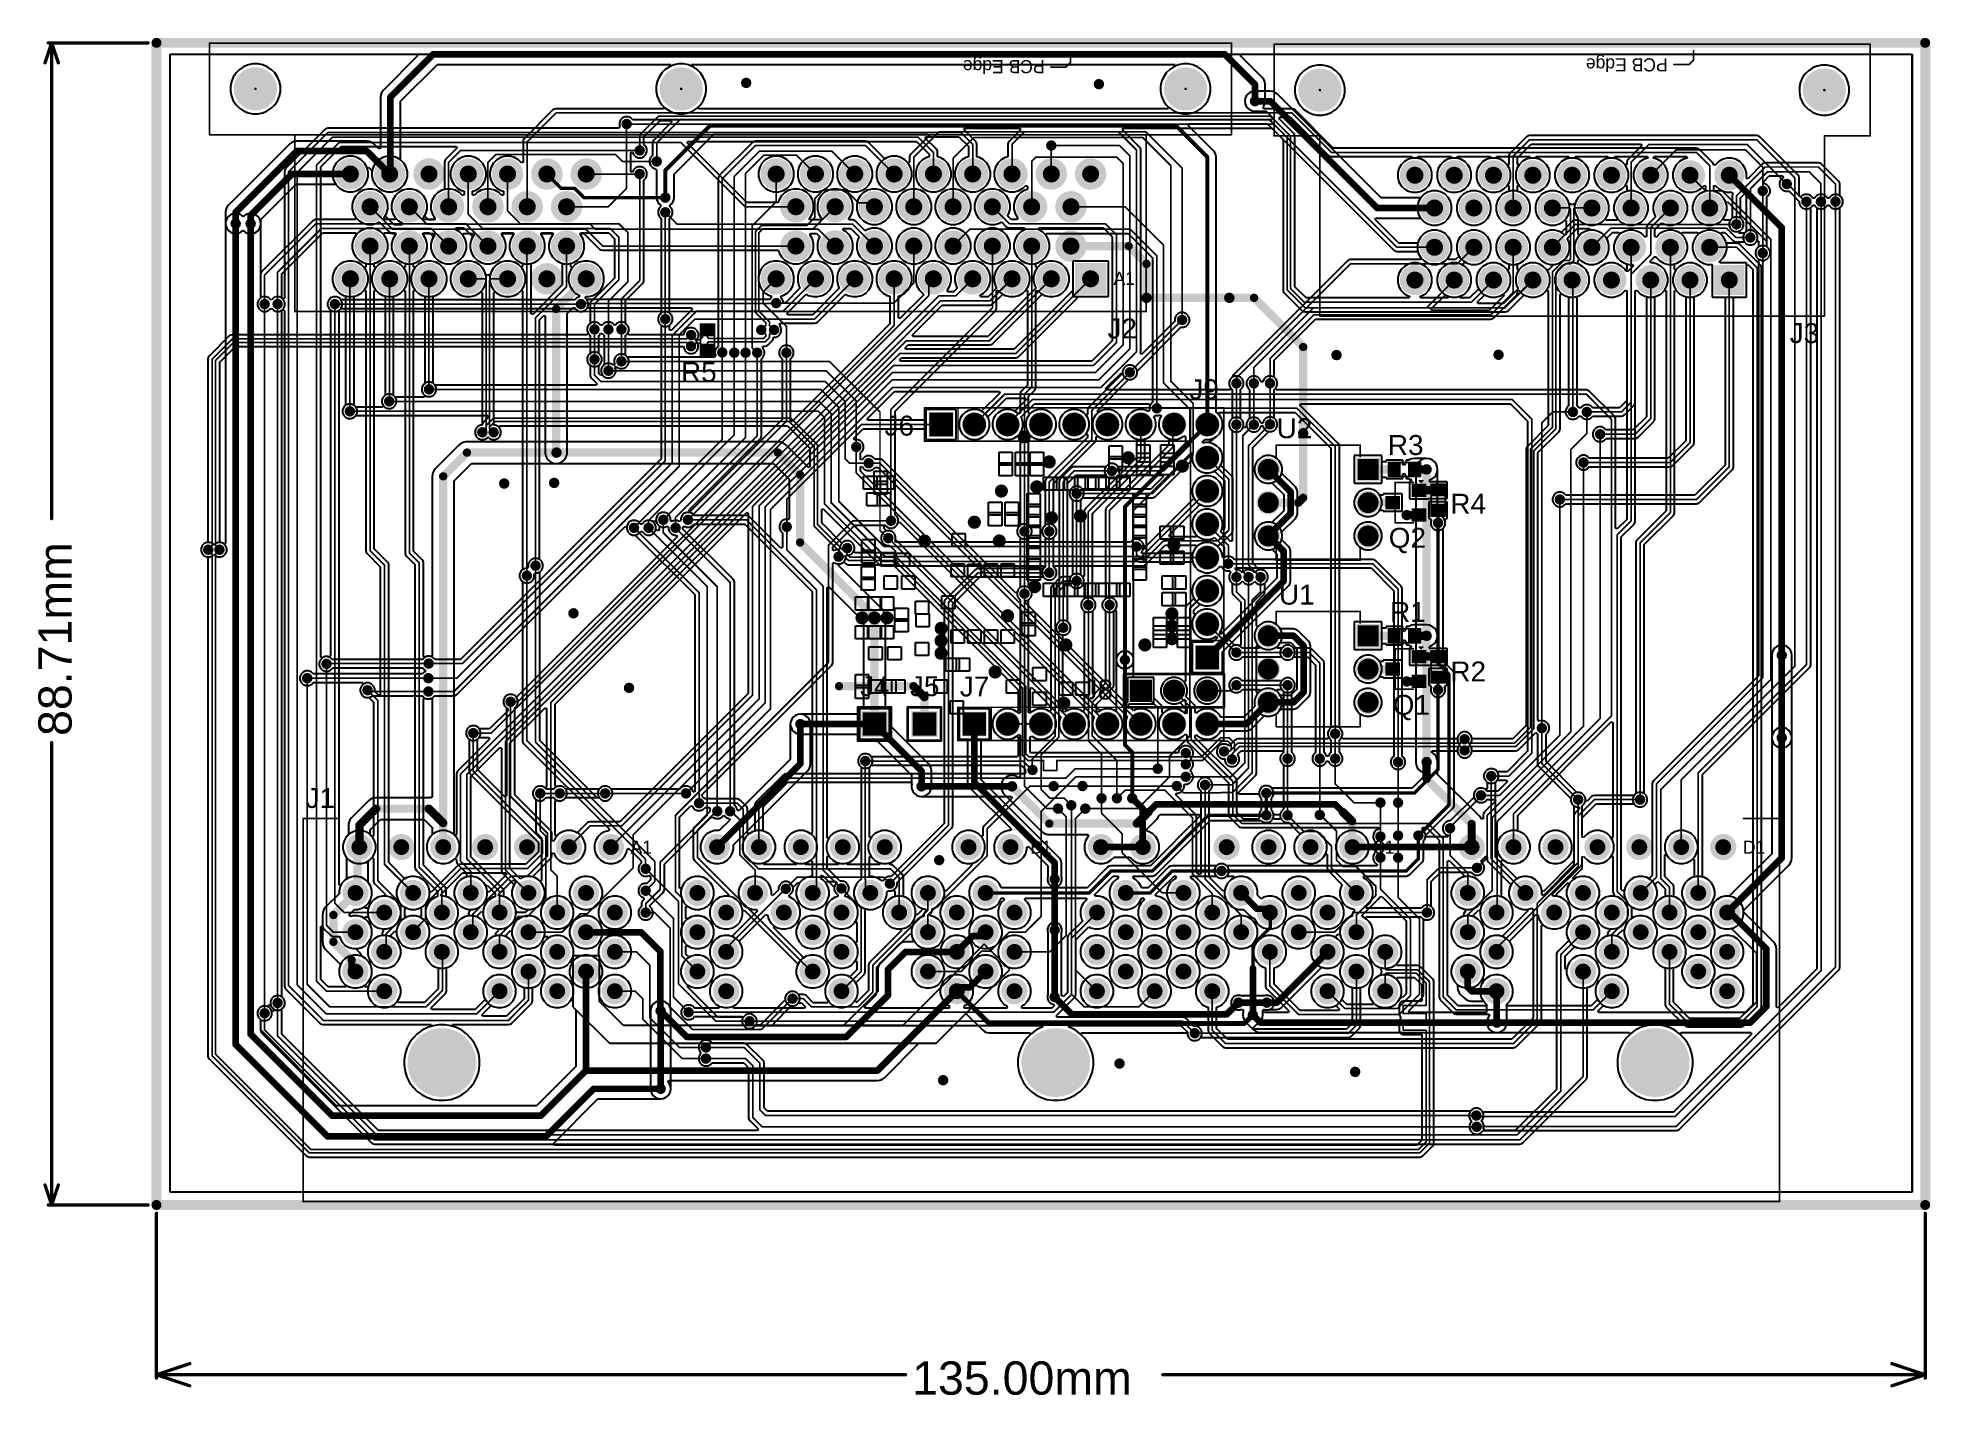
# Model space of a CAD drawing. Header units: millimetres. Extents: x -0.36 to 5.33, y -0.63 to 3.45.
import ezdxf

# ---------------------------------------------------------------- set-up
doc = ezdxf.new("R2010")
doc.units = ezdxf.units.MM
doc.header["$MEASUREMENT"] = 0
for name, color, linetype in [('BottomLayer', 5, 'Continuous'), ('BottomSolder', 6, 'Continuous'), ('Mechanical1', 6, 'Continuous'), ('Mechanical2', 216, 'Continuous'), ('MultiLayer', 9, 'Continuous'), ('PadHoleLayer', 156, 'Continuous'), ('TopLayer', 1, 'Continuous'), ('TopOverlay', 2, 'Continuous'), ('TopPaste', 8, 'Continuous'), ('TopSolder', 216, 'Continuous'), ('ViaHoleLayer', 16, 'Continuous')]:
    doc.layers.add(name, color=color, linetype=linetype)
doc.styles.add('Arial', font='arial.ttf', dxfattribs={"height": 0.2})

msp = doc.modelspace()

# ---------------------------------------------------------------- texts
at = {"layer": 'Mechanical1', "style": 'Arial'}
msp.add_text('88.71mm', height=0.1, rotation=90, dxfattribs=at).set_placement((-0.255, 1.3506))
msp.add_text('135.00mm', height=0.1, dxfattribs=at).set_placement((2.2709, -0.629))
at = {"layer": 'TopOverlay', "style": 'Arial'}
for s, p in [('J2', (2.858, 2.545)), ('J3', (4.908, 2.531)), ('R5', (1.5762, 2.4142)), ('J9', (3.104, 2.362)), ('J6', (2.188, 2.253)), ('U2', (3.3662, 2.2452)), ('R3', (3.7003, 2.1947)), ('R4', (3.8882, 2.0182)), ('Q2', (3.703, 1.916)), ('U1', (3.3732, 1.7452)), ('R1', (3.7072, 1.6932)), ('R2', (3.8882, 1.5142)), ('J4', (2.1142, 1.4701)), ('J5', (2.2642, 1.4701)), ('J7', (2.4142, 1.4691)), ('J8', (2.786, 1.46)), ('Q1', (3.715, 1.414)), ('J1', (0.4482, 1.1341))]:
    msp.add_text(s, height=0.06, dxfattribs=at).set_placement(p)

# ---------------------------------------------------------------- blocks, each defined once
blk = doc.blocks.new('1_1376430_8_1')
at = {"layer": 'BottomLayer'}
h = blk.add_hatch(color=5, dxfattribs=at)
edge = h.paths.add_edge_path()
edge.add_arc((-2.0492, 0.3238), 0.0394, 0, 360)
h = blk.add_hatch(color=5, dxfattribs=at)
edge = h.paths.add_edge_path()
edge.add_arc((-1.9232, 0.3238), 0.0394, 0, 360)
h = blk.add_hatch(color=5, dxfattribs=at)
edge = h.paths.add_edge_path()
edge.add_arc((-1.7972, 0.3238), 0.0394, 0, 360)
h = blk.add_hatch(color=5, dxfattribs=at)
edge = h.paths.add_edge_path()
edge.add_arc((-1.6713, 0.3238), 0.0394, 0, 360)
h = blk.add_hatch(color=5, dxfattribs=at)
edge = h.paths.add_edge_path()
edge.add_arc((-1.5453, 0.3238), 0.0394, 0, 360)
h = blk.add_hatch(color=5, dxfattribs=at)
edge = h.paths.add_edge_path()
edge.add_arc((-1.4193, 0.3238), 0.0394, 0, 360)
h = blk.add_hatch(color=5, dxfattribs=at)
edge = h.paths.add_edge_path()
edge.add_arc((-1.2933, 0.3238), 0.0394, 0, 360)
h = blk.add_hatch(color=5, dxfattribs=at)
edge = h.paths.add_edge_path()
edge.add_arc((-0.9744, 0.3238), 0.0394, 0, 360)
h = blk.add_hatch(color=5, dxfattribs=at)
edge = h.paths.add_edge_path()
edge.add_arc((-0.8484, 0.3238), 0.0394, 0, 360)
h = blk.add_hatch(color=5, dxfattribs=at)
edge = h.paths.add_edge_path()
edge.add_arc((-0.7224, 0.3238), 0.0394, 0, 360)
h = blk.add_hatch(color=5, dxfattribs=at)
edge = h.paths.add_edge_path()
edge.add_arc((-0.5965, 0.3238), 0.0394, 0, 360)
h = blk.add_hatch(color=5, dxfattribs=at)
edge = h.paths.add_edge_path()
edge.add_arc((-0.4705, 0.3238), 0.0394, 0, 360)
h = blk.add_hatch(color=5, dxfattribs=at)
edge = h.paths.add_edge_path()
edge.add_arc((-0.2185, 0.3238), 0.0394, 0, 360)
h = blk.add_hatch(color=5, dxfattribs=at)
edge = h.paths.add_edge_path()
edge.add_arc((-0.0925, 0.3238), 0.0394, 0, 360)
h = blk.add_hatch(color=5, dxfattribs=at)
edge = h.paths.add_edge_path()
edge.add_arc((0.1791, 0.3238), 0.0394, 0, 360)
h = blk.add_hatch(color=5, dxfattribs=at)
edge = h.paths.add_edge_path()
edge.add_arc((0.3051, 0.3238), 0.0394, 0, 360)
h = blk.add_hatch(color=5, dxfattribs=at)
edge = h.paths.add_edge_path()
edge.add_arc((0.5571, 0.3238), 0.0394, 0, 360)
h = blk.add_hatch(color=5, dxfattribs=at)
edge = h.paths.add_edge_path()
edge.add_arc((0.6831, 0.3238), 0.0394, 0, 360)
h = blk.add_hatch(color=5, dxfattribs=at)
edge = h.paths.add_edge_path()
edge.add_arc((0.8091, 0.3238), 0.0394, 0, 360)
h = blk.add_hatch(color=5, dxfattribs=at)
edge = h.paths.add_edge_path()
edge.add_arc((0.935, 0.3238), 0.0394, 0, 360)
h = blk.add_hatch(color=5, dxfattribs=at)
edge = h.paths.add_edge_path()
edge.add_arc((1.2933, 0.3238), 0.0394, 0, 360)
h = blk.add_hatch(color=5, dxfattribs=at)
edge = h.paths.add_edge_path()
edge.add_arc((1.4193, 0.3238), 0.0394, 0, 360)
h = blk.add_hatch(color=5, dxfattribs=at)
edge = h.paths.add_edge_path()
edge.add_arc((1.5453, 0.3238), 0.0394, 0, 360)
h = blk.add_hatch(color=5, dxfattribs=at)
edge = h.paths.add_edge_path()
edge.add_arc((1.6713, 0.3238), 0.0394, 0, 360)
h = blk.add_hatch(color=5, dxfattribs=at)
edge = h.paths.add_edge_path()
edge.add_arc((1.7972, 0.3238), 0.0394, 0, 360)
h = blk.add_hatch(color=5, dxfattribs=at)
edge = h.paths.add_edge_path()
edge.add_arc((1.9232, 0.3238), 0.0394, 0, 360)
h = blk.add_hatch(color=5, dxfattribs=at)
edge = h.paths.add_edge_path()
edge.add_arc((2.0492, 0.3238), 0.0394, 0, 360)
h = blk.add_hatch(color=5, dxfattribs=at)
edge = h.paths.add_edge_path()
edge.add_arc((-2.061, 0.186), 0.0394, 0, 360)
h = blk.add_hatch(color=5, dxfattribs=at)
edge = h.paths.add_edge_path()
edge.add_arc((-1.8878, 0.186), 0.0394, 0, 360)
h = blk.add_hatch(color=5, dxfattribs=at)
edge = h.paths.add_edge_path()
edge.add_arc((-1.7146, 0.186), 0.0394, 0, 360)
h = blk.add_hatch(color=5, dxfattribs=at)
edge = h.paths.add_edge_path()
edge.add_arc((-1.5413, 0.186), 0.0394, 0, 360)
h = blk.add_hatch(color=5, dxfattribs=at)
edge = h.paths.add_edge_path()
edge.add_arc((-1.3681, 0.186), 0.0394, 0, 360)
h = blk.add_hatch(color=5, dxfattribs=at)
edge = h.paths.add_edge_path()
edge.add_arc((-1.0335, 0.186), 0.0394, 0, 360)
h = blk.add_hatch(color=5, dxfattribs=at)
edge = h.paths.add_edge_path()
edge.add_arc((-0.8602, 0.186), 0.0394, 0, 360)
h = blk.add_hatch(color=5, dxfattribs=at)
edge = h.paths.add_edge_path()
edge.add_arc((-0.687, 0.186), 0.0394, 0, 360)
h = blk.add_hatch(color=5, dxfattribs=at)
edge = h.paths.add_edge_path()
edge.add_arc((-0.5138, 0.186), 0.0394, 0, 360)
h = blk.add_hatch(color=5, dxfattribs=at)
edge = h.paths.add_edge_path()
edge.add_arc((-0.3406, 0.186), 0.0394, 0, 360)
h = blk.add_hatch(color=5, dxfattribs=at)
edge = h.paths.add_edge_path()
edge.add_arc((-0.1673, 0.186), 0.0394, 0, 360)
h = blk.add_hatch(color=5, dxfattribs=at)
edge = h.paths.add_edge_path()
edge.add_arc((0.2539, 0.186), 0.0394, 0, 360)
h = blk.add_hatch(color=5, dxfattribs=at)
edge = h.paths.add_edge_path()
edge.add_arc((0.4272, 0.186), 0.0394, 0, 360)
h = blk.add_hatch(color=5, dxfattribs=at)
edge = h.paths.add_edge_path()
edge.add_arc((0.6004, 0.186), 0.0394, 0, 360)
h = blk.add_hatch(color=5, dxfattribs=at)
edge = h.paths.add_edge_path()
edge.add_arc((0.7736, 0.186), 0.0394, 0, 360)
h = blk.add_hatch(color=5, dxfattribs=at)
edge = h.paths.add_edge_path()
edge.add_arc((0.9468, 0.186), 0.0394, 0, 360)
h = blk.add_hatch(color=5, dxfattribs=at)
edge = h.paths.add_edge_path()
edge.add_arc((1.2815, 0.186), 0.0394, 0, 360)
h = blk.add_hatch(color=5, dxfattribs=at)
edge = h.paths.add_edge_path()
edge.add_arc((1.4547, 0.186), 0.0394, 0, 360)
h = blk.add_hatch(color=5, dxfattribs=at)
edge = h.paths.add_edge_path()
edge.add_arc((1.6279, 0.186), 0.0394, 0, 360)
h = blk.add_hatch(color=5, dxfattribs=at)
edge = h.paths.add_edge_path()
edge.add_arc((1.8012, 0.186), 0.0394, 0, 360)
h = blk.add_hatch(color=5, dxfattribs=at)
edge = h.paths.add_edge_path()
edge.add_arc((1.9744, 0.186), 0.0394, 0, 360)
h = blk.add_hatch(color=5, dxfattribs=at)
edge = h.paths.add_edge_path()
edge.add_arc((-1.9744, 0.127), 0.0394, 0, 360)
h = blk.add_hatch(color=5, dxfattribs=at)
edge = h.paths.add_edge_path()
edge.add_arc((-1.8012, 0.127), 0.0394, 0, 360)
h = blk.add_hatch(color=5, dxfattribs=at)
edge = h.paths.add_edge_path()
edge.add_arc((-1.6279, 0.127), 0.0394, 0, 360)
h = blk.add_hatch(color=5, dxfattribs=at)
edge = h.paths.add_edge_path()
edge.add_arc((-1.4547, 0.127), 0.0394, 0, 360)
h = blk.add_hatch(color=5, dxfattribs=at)
edge = h.paths.add_edge_path()
edge.add_arc((-1.2815, 0.127), 0.0394, 0, 360)
h = blk.add_hatch(color=5, dxfattribs=at)
edge = h.paths.add_edge_path()
edge.add_arc((-0.9468, 0.127), 0.0394, 0, 360)
h = blk.add_hatch(color=5, dxfattribs=at)
edge = h.paths.add_edge_path()
edge.add_arc((-0.7736, 0.127), 0.0394, 0, 360)
h = blk.add_hatch(color=5, dxfattribs=at)
edge = h.paths.add_edge_path()
edge.add_arc((-0.6004, 0.127), 0.0394, 0, 360)
h = blk.add_hatch(color=5, dxfattribs=at)
edge = h.paths.add_edge_path()
edge.add_arc((-0.4272, 0.127), 0.0394, 0, 360)
h = blk.add_hatch(color=5, dxfattribs=at)
edge = h.paths.add_edge_path()
edge.add_arc((-0.2539, 0.127), 0.0394, 0, 360)
h = blk.add_hatch(color=5, dxfattribs=at)
edge = h.paths.add_edge_path()
edge.add_arc((-0.0807, 0.127), 0.0394, 0, 360)
h = blk.add_hatch(color=5, dxfattribs=at)
edge = h.paths.add_edge_path()
edge.add_arc((0.1673, 0.127), 0.0394, 0, 360)
h = blk.add_hatch(color=5, dxfattribs=at)
edge = h.paths.add_edge_path()
edge.add_arc((0.3406, 0.127), 0.0394, 0, 360)
h = blk.add_hatch(color=5, dxfattribs=at)
edge = h.paths.add_edge_path()
edge.add_arc((0.5138, 0.127), 0.0394, 0, 360)
h = blk.add_hatch(color=5, dxfattribs=at)
edge = h.paths.add_edge_path()
edge.add_arc((0.687, 0.127), 0.0394, 0, 360)
h = blk.add_hatch(color=5, dxfattribs=at)
edge = h.paths.add_edge_path()
edge.add_arc((0.8602, 0.127), 0.0394, 0, 360)
h = blk.add_hatch(color=5, dxfattribs=at)
edge = h.paths.add_edge_path()
edge.add_arc((1.3681, 0.127), 0.0394, 0, 360)
h = blk.add_hatch(color=5, dxfattribs=at)
edge = h.paths.add_edge_path()
edge.add_arc((1.5413, 0.127), 0.0394, 0, 360)
h = blk.add_hatch(color=5, dxfattribs=at)
edge = h.paths.add_edge_path()
edge.add_arc((1.7146, 0.127), 0.0394, 0, 360)
h = blk.add_hatch(color=5, dxfattribs=at)
edge = h.paths.add_edge_path()
edge.add_arc((1.8878, 0.127), 0.0394, 0, 360)
h = blk.add_hatch(color=5, dxfattribs=at)
edge = h.paths.add_edge_path()
edge.add_arc((2.061, 0.127), 0.0394, 0, 360)
h = blk.add_hatch(color=5, dxfattribs=at)
edge = h.paths.add_edge_path()
edge.add_arc((-2.061, 0.0679), 0.0394, 0, 360)
h = blk.add_hatch(color=5, dxfattribs=at)
edge = h.paths.add_edge_path()
edge.add_arc((-1.8878, 0.0679), 0.0394, 0, 360)
h = blk.add_hatch(color=5, dxfattribs=at)
edge = h.paths.add_edge_path()
edge.add_arc((-1.7146, 0.0679), 0.0394, 0, 360)
h = blk.add_hatch(color=5, dxfattribs=at)
edge = h.paths.add_edge_path()
edge.add_arc((-1.5413, 0.0679), 0.0394, 0, 360)
h = blk.add_hatch(color=5, dxfattribs=at)
edge = h.paths.add_edge_path()
edge.add_arc((-1.3681, 0.0679), 0.0394, 0, 360)
h = blk.add_hatch(color=5, dxfattribs=at)
edge = h.paths.add_edge_path()
edge.add_arc((-1.0335, 0.0679), 0.0394, 0, 360)
h = blk.add_hatch(color=5, dxfattribs=at)
edge = h.paths.add_edge_path()
edge.add_arc((-0.687, 0.0679), 0.0394, 0, 360)
h = blk.add_hatch(color=5, dxfattribs=at)
edge = h.paths.add_edge_path()
edge.add_arc((-0.3406, 0.0679), 0.0394, 0, 360)
h = blk.add_hatch(color=5, dxfattribs=at)
edge = h.paths.add_edge_path()
edge.add_arc((-0.1673, 0.0679), 0.0394, 0, 360)
h = blk.add_hatch(color=5, dxfattribs=at)
edge = h.paths.add_edge_path()
edge.add_arc((0.2539, 0.0679), 0.0394, 0, 360)
h = blk.add_hatch(color=5, dxfattribs=at)
edge = h.paths.add_edge_path()
edge.add_arc((0.4272, 0.0679), 0.0394, 0, 360)
h = blk.add_hatch(color=5, dxfattribs=at)
edge = h.paths.add_edge_path()
edge.add_arc((0.6004, 0.0679), 0.0394, 0, 360)
h = blk.add_hatch(color=5, dxfattribs=at)
edge = h.paths.add_edge_path()
edge.add_arc((0.7736, 0.0679), 0.0394, 0, 360)
h = blk.add_hatch(color=5, dxfattribs=at)
edge = h.paths.add_edge_path()
edge.add_arc((0.9468, 0.0679), 0.0394, 0, 360)
h = blk.add_hatch(color=5, dxfattribs=at)
edge = h.paths.add_edge_path()
edge.add_arc((1.2815, 0.0679), 0.0394, 0, 360)
h = blk.add_hatch(color=5, dxfattribs=at)
edge = h.paths.add_edge_path()
edge.add_arc((1.6279, 0.0679), 0.0394, 0, 360)
h = blk.add_hatch(color=5, dxfattribs=at)
edge = h.paths.add_edge_path()
edge.add_arc((1.8012, 0.0679), 0.0394, 0, 360)
h = blk.add_hatch(color=5, dxfattribs=at)
edge = h.paths.add_edge_path()
edge.add_arc((1.9744, 0.0679), 0.0394, 0, 360)
h = blk.add_hatch(color=5, dxfattribs=at)
edge = h.paths.add_edge_path()
edge.add_arc((-1.9744, 0.0089), 0.0394, 0, 360)
h = blk.add_hatch(color=5, dxfattribs=at)
edge = h.paths.add_edge_path()
edge.add_arc((-1.8012, 0.0089), 0.0394, 0, 360)
h = blk.add_hatch(color=5, dxfattribs=at)
edge = h.paths.add_edge_path()
edge.add_arc((-1.6279, 0.0089), 0.0394, 0, 360)
h = blk.add_hatch(color=5, dxfattribs=at)
edge = h.paths.add_edge_path()
edge.add_arc((-1.4547, 0.0089), 0.0394, 0, 360)
h = blk.add_hatch(color=5, dxfattribs=at)
edge = h.paths.add_edge_path()
edge.add_arc((-1.2815, 0.0089), 0.0394, 0, 360)
h = blk.add_hatch(color=5, dxfattribs=at)
edge = h.paths.add_edge_path()
edge.add_arc((-0.9468, 0.0089), 0.0394, 0, 360)
h = blk.add_hatch(color=5, dxfattribs=at)
edge = h.paths.add_edge_path()
edge.add_arc((-0.6004, 0.0089), 0.0394, 0, 360)
h = blk.add_hatch(color=5, dxfattribs=at)
edge = h.paths.add_edge_path()
edge.add_arc((-0.2539, 0.0089), 0.0394, 0, 360)
h = blk.add_hatch(color=5, dxfattribs=at)
edge = h.paths.add_edge_path()
edge.add_arc((-0.0807, 0.0089), 0.0394, 0, 360)
h = blk.add_hatch(color=5, dxfattribs=at)
edge = h.paths.add_edge_path()
edge.add_arc((0.1673, 0.0089), 0.0394, 0, 360)
h = blk.add_hatch(color=5, dxfattribs=at)
edge = h.paths.add_edge_path()
edge.add_arc((0.3406, 0.0089), 0.0394, 0, 360)
h = blk.add_hatch(color=5, dxfattribs=at)
edge = h.paths.add_edge_path()
edge.add_arc((0.5138, 0.0089), 0.0394, 0, 360)
h = blk.add_hatch(color=5, dxfattribs=at)
edge = h.paths.add_edge_path()
edge.add_arc((0.687, 0.0089), 0.0394, 0, 360)
h = blk.add_hatch(color=5, dxfattribs=at)
edge = h.paths.add_edge_path()
edge.add_arc((0.8602, 0.0089), 0.0394, 0, 360)
h = blk.add_hatch(color=5, dxfattribs=at)
edge = h.paths.add_edge_path()
edge.add_arc((1.0335, 0.0089), 0.0394, 0, 360)
h = blk.add_hatch(color=5, dxfattribs=at)
edge = h.paths.add_edge_path()
edge.add_arc((1.3681, 0.0089), 0.0394, 0, 360)
h = blk.add_hatch(color=5, dxfattribs=at)
edge = h.paths.add_edge_path()
edge.add_arc((1.7146, 0.0089), 0.0394, 0, 360)
h = blk.add_hatch(color=5, dxfattribs=at)
edge = h.paths.add_edge_path()
edge.add_arc((1.8878, 0.0089), 0.0394, 0, 360)
h = blk.add_hatch(color=5, dxfattribs=at)
edge = h.paths.add_edge_path()
edge.add_arc((2.061, 0.0089), 0.0394, 0, 360)
h = blk.add_hatch(color=5, dxfattribs=at)
edge = h.paths.add_edge_path()
edge.add_arc((-2.061, -0.0502), 0.0394, 0, 360)
h = blk.add_hatch(color=5, dxfattribs=at)
edge = h.paths.add_edge_path()
edge.add_arc((-1.5413, -0.0502), 0.0394, 0, 360)
h = blk.add_hatch(color=5, dxfattribs=at)
edge = h.paths.add_edge_path()
edge.add_arc((-1.3681, -0.0502), 0.0394, 0, 360)
h = blk.add_hatch(color=5, dxfattribs=at)
edge = h.paths.add_edge_path()
edge.add_arc((-1.0335, -0.0502), 0.0394, 0, 360)
h = blk.add_hatch(color=5, dxfattribs=at)
edge = h.paths.add_edge_path()
edge.add_arc((-0.687, -0.0502), 0.0394, 0, 360)
h = blk.add_hatch(color=5, dxfattribs=at)
edge = h.paths.add_edge_path()
edge.add_arc((-0.3406, -0.0502), 0.0394, 0, 360)
h = blk.add_hatch(color=5, dxfattribs=at)
edge = h.paths.add_edge_path()
edge.add_arc((-0.1673, -0.0502), 0.0394, 0, 360)
h = blk.add_hatch(color=5, dxfattribs=at)
edge = h.paths.add_edge_path()
edge.add_arc((0.2539, -0.0502), 0.0394, 0, 360)
h = blk.add_hatch(color=5, dxfattribs=at)
edge = h.paths.add_edge_path()
edge.add_arc((0.4272, -0.0502), 0.0394, 0, 360)
h = blk.add_hatch(color=5, dxfattribs=at)
edge = h.paths.add_edge_path()
edge.add_arc((0.9468, -0.0502), 0.0394, 0, 360)
h = blk.add_hatch(color=5, dxfattribs=at)
edge = h.paths.add_edge_path()
edge.add_arc((1.2815, -0.0502), 0.0394, 0, 360)
h = blk.add_hatch(color=5, dxfattribs=at)
edge = h.paths.add_edge_path()
edge.add_arc((1.6279, -0.0502), 0.0394, 0, 360)
h = blk.add_hatch(color=5, dxfattribs=at)
edge = h.paths.add_edge_path()
edge.add_arc((1.9744, -0.0502), 0.0394, 0, 360)
h = blk.add_hatch(color=5, dxfattribs=at)
edge = h.paths.add_edge_path()
edge.add_arc((-1.9744, -0.1093), 0.0394, 0, 360)
h = blk.add_hatch(color=5, dxfattribs=at)
edge = h.paths.add_edge_path()
edge.add_arc((-1.6279, -0.1093), 0.0394, 0, 360)
h = blk.add_hatch(color=5, dxfattribs=at)
edge = h.paths.add_edge_path()
edge.add_arc((-1.4547, -0.1093), 0.0394, 0, 360)
h = blk.add_hatch(color=5, dxfattribs=at)
edge = h.paths.add_edge_path()
edge.add_arc((-1.2815, -0.1093), 0.0394, 0, 360)
h = blk.add_hatch(color=5, dxfattribs=at)
edge = h.paths.add_edge_path()
edge.add_arc((-0.9468, -0.1093), 0.0394, 0, 360)
h = blk.add_hatch(color=5, dxfattribs=at)
edge = h.paths.add_edge_path()
edge.add_arc((-0.6004, -0.1093), 0.0394, 0, 360)
h = blk.add_hatch(color=5, dxfattribs=at)
edge = h.paths.add_edge_path()
edge.add_arc((-0.2539, -0.1093), 0.0394, 0, 360)
h = blk.add_hatch(color=5, dxfattribs=at)
edge = h.paths.add_edge_path()
edge.add_arc((-0.0807, -0.1093), 0.0394, 0, 360)
h = blk.add_hatch(color=5, dxfattribs=at)
edge = h.paths.add_edge_path()
edge.add_arc((0.1673, -0.1093), 0.0394, 0, 360)
h = blk.add_hatch(color=5, dxfattribs=at)
edge = h.paths.add_edge_path()
edge.add_arc((0.3406, -0.1093), 0.0394, 0, 360)
h = blk.add_hatch(color=5, dxfattribs=at)
edge = h.paths.add_edge_path()
edge.add_arc((0.5138, -0.1093), 0.0394, 0, 360)
h = blk.add_hatch(color=5, dxfattribs=at)
edge = h.paths.add_edge_path()
edge.add_arc((0.8602, -0.1093), 0.0394, 0, 360)
h = blk.add_hatch(color=5, dxfattribs=at)
edge = h.paths.add_edge_path()
edge.add_arc((1.0335, -0.1093), 0.0394, 0, 360)
h = blk.add_hatch(color=5, dxfattribs=at)
edge = h.paths.add_edge_path()
edge.add_arc((1.3681, -0.1093), 0.0394, 0, 360)
h = blk.add_hatch(color=5, dxfattribs=at)
edge = h.paths.add_edge_path()
edge.add_arc((1.7146, -0.1093), 0.0394, 0, 360)
h = blk.add_hatch(color=5, dxfattribs=at)
edge = h.paths.add_edge_path()
edge.add_arc((2.061, -0.1093), 0.0394, 0, 360)
h = blk.add_hatch(color=5, dxfattribs=at)
edge = h.paths.add_edge_path()
edge.add_arc((-1.8012, -0.3238), 0.1033, 0, 360)
h = blk.add_hatch(color=5, dxfattribs=at)
edge = h.paths.add_edge_path()
edge.add_arc((0.0433, -0.3238), 0.1033, 0, 360)
h = blk.add_hatch(color=5, dxfattribs=at)
edge = h.paths.add_edge_path()
edge.add_arc((1.8445, -0.3238), 0.1033, 0, 360)
at = {"layer": 'BottomSolder'}
h = blk.add_hatch(color=6, dxfattribs=at)
edge = h.paths.add_edge_path()
edge.add_arc((-2.0492, 0.3238), 0.0394, 0, 360)
h = blk.add_hatch(color=6, dxfattribs=at)
edge = h.paths.add_edge_path()
edge.add_arc((-1.9232, 0.3238), 0.0394, 0, 360)
h = blk.add_hatch(color=6, dxfattribs=at)
edge = h.paths.add_edge_path()
edge.add_arc((-1.7972, 0.3238), 0.0394, 0, 360)
h = blk.add_hatch(color=6, dxfattribs=at)
edge = h.paths.add_edge_path()
edge.add_arc((-1.6713, 0.3238), 0.0394, 0, 360)
h = blk.add_hatch(color=6, dxfattribs=at)
edge = h.paths.add_edge_path()
edge.add_arc((-1.5453, 0.3238), 0.0394, 0, 360)
h = blk.add_hatch(color=6, dxfattribs=at)
edge = h.paths.add_edge_path()
edge.add_arc((-1.4193, 0.3238), 0.0394, 0, 360)
h = blk.add_hatch(color=6, dxfattribs=at)
edge = h.paths.add_edge_path()
edge.add_arc((-1.2933, 0.3238), 0.0394, 0, 360)
h = blk.add_hatch(color=6, dxfattribs=at)
edge = h.paths.add_edge_path()
edge.add_arc((-0.9744, 0.3238), 0.0394, 0, 360)
h = blk.add_hatch(color=6, dxfattribs=at)
edge = h.paths.add_edge_path()
edge.add_arc((-0.8484, 0.3238), 0.0394, 0, 360)
h = blk.add_hatch(color=6, dxfattribs=at)
edge = h.paths.add_edge_path()
edge.add_arc((-0.7224, 0.3238), 0.0394, 0, 360)
h = blk.add_hatch(color=6, dxfattribs=at)
edge = h.paths.add_edge_path()
edge.add_arc((-0.5965, 0.3238), 0.0394, 0, 360)
h = blk.add_hatch(color=6, dxfattribs=at)
edge = h.paths.add_edge_path()
edge.add_arc((-0.4705, 0.3238), 0.0394, 0, 360)
h = blk.add_hatch(color=6, dxfattribs=at)
edge = h.paths.add_edge_path()
edge.add_arc((-0.2185, 0.3238), 0.0394, 0, 360)
h = blk.add_hatch(color=6, dxfattribs=at)
edge = h.paths.add_edge_path()
edge.add_arc((-0.0925, 0.3238), 0.0394, 0, 360)
h = blk.add_hatch(color=6, dxfattribs=at)
edge = h.paths.add_edge_path()
edge.add_arc((0.1791, 0.3238), 0.0394, 0, 360)
h = blk.add_hatch(color=6, dxfattribs=at)
edge = h.paths.add_edge_path()
edge.add_arc((0.3051, 0.3238), 0.0394, 0, 360)
h = blk.add_hatch(color=6, dxfattribs=at)
edge = h.paths.add_edge_path()
edge.add_arc((0.5571, 0.3238), 0.0394, 0, 360)
h = blk.add_hatch(color=6, dxfattribs=at)
edge = h.paths.add_edge_path()
edge.add_arc((0.6831, 0.3238), 0.0394, 0, 360)
h = blk.add_hatch(color=6, dxfattribs=at)
edge = h.paths.add_edge_path()
edge.add_arc((0.8091, 0.3238), 0.0394, 0, 360)
h = blk.add_hatch(color=6, dxfattribs=at)
edge = h.paths.add_edge_path()
edge.add_arc((0.935, 0.3238), 0.0394, 0, 360)
h = blk.add_hatch(color=6, dxfattribs=at)
edge = h.paths.add_edge_path()
edge.add_arc((1.2933, 0.3238), 0.0394, 0, 360)
h = blk.add_hatch(color=6, dxfattribs=at)
edge = h.paths.add_edge_path()
edge.add_arc((1.4193, 0.3238), 0.0394, 0, 360)
h = blk.add_hatch(color=6, dxfattribs=at)
edge = h.paths.add_edge_path()
edge.add_arc((1.5453, 0.3238), 0.0394, 0, 360)
h = blk.add_hatch(color=6, dxfattribs=at)
edge = h.paths.add_edge_path()
edge.add_arc((1.6713, 0.3238), 0.0394, 0, 360)
h = blk.add_hatch(color=6, dxfattribs=at)
edge = h.paths.add_edge_path()
edge.add_arc((1.7972, 0.3238), 0.0394, 0, 360)
h = blk.add_hatch(color=6, dxfattribs=at)
edge = h.paths.add_edge_path()
edge.add_arc((1.9232, 0.3238), 0.0394, 0, 360)
h = blk.add_hatch(color=6, dxfattribs=at)
edge = h.paths.add_edge_path()
edge.add_arc((2.0492, 0.3238), 0.0394, 0, 360)
h = blk.add_hatch(color=6, dxfattribs=at)
edge = h.paths.add_edge_path()
edge.add_arc((-2.061, 0.186), 0.0394, 0, 360)
h = blk.add_hatch(color=6, dxfattribs=at)
edge = h.paths.add_edge_path()
edge.add_arc((-1.8878, 0.186), 0.0394, 0, 360)
h = blk.add_hatch(color=6, dxfattribs=at)
edge = h.paths.add_edge_path()
edge.add_arc((-1.7146, 0.186), 0.0394, 0, 360)
h = blk.add_hatch(color=6, dxfattribs=at)
edge = h.paths.add_edge_path()
edge.add_arc((-1.5413, 0.186), 0.0394, 0, 360)
h = blk.add_hatch(color=6, dxfattribs=at)
edge = h.paths.add_edge_path()
edge.add_arc((-1.3681, 0.186), 0.0394, 0, 360)
h = blk.add_hatch(color=6, dxfattribs=at)
edge = h.paths.add_edge_path()
edge.add_arc((-1.0335, 0.186), 0.0394, 0, 360)
h = blk.add_hatch(color=6, dxfattribs=at)
edge = h.paths.add_edge_path()
edge.add_arc((-0.8602, 0.186), 0.0394, 0, 360)
h = blk.add_hatch(color=6, dxfattribs=at)
edge = h.paths.add_edge_path()
edge.add_arc((-0.687, 0.186), 0.0394, 0, 360)
h = blk.add_hatch(color=6, dxfattribs=at)
edge = h.paths.add_edge_path()
edge.add_arc((-0.5138, 0.186), 0.0394, 0, 360)
h = blk.add_hatch(color=6, dxfattribs=at)
edge = h.paths.add_edge_path()
edge.add_arc((-0.3406, 0.186), 0.0394, 0, 360)
h = blk.add_hatch(color=6, dxfattribs=at)
edge = h.paths.add_edge_path()
edge.add_arc((-0.1673, 0.186), 0.0394, 0, 360)
h = blk.add_hatch(color=6, dxfattribs=at)
edge = h.paths.add_edge_path()
edge.add_arc((0.2539, 0.186), 0.0394, 0, 360)
h = blk.add_hatch(color=6, dxfattribs=at)
edge = h.paths.add_edge_path()
edge.add_arc((0.4272, 0.186), 0.0394, 0, 360)
h = blk.add_hatch(color=6, dxfattribs=at)
edge = h.paths.add_edge_path()
edge.add_arc((0.6004, 0.186), 0.0394, 0, 360)
h = blk.add_hatch(color=6, dxfattribs=at)
edge = h.paths.add_edge_path()
edge.add_arc((0.7736, 0.186), 0.0394, 0, 360)
h = blk.add_hatch(color=6, dxfattribs=at)
edge = h.paths.add_edge_path()
edge.add_arc((0.9468, 0.186), 0.0394, 0, 360)
h = blk.add_hatch(color=6, dxfattribs=at)
edge = h.paths.add_edge_path()
edge.add_arc((1.2815, 0.186), 0.0394, 0, 360)
h = blk.add_hatch(color=6, dxfattribs=at)
edge = h.paths.add_edge_path()
edge.add_arc((1.4547, 0.186), 0.0394, 0, 360)
h = blk.add_hatch(color=6, dxfattribs=at)
edge = h.paths.add_edge_path()
edge.add_arc((1.6279, 0.186), 0.0394, 0, 360)
h = blk.add_hatch(color=6, dxfattribs=at)
edge = h.paths.add_edge_path()
edge.add_arc((1.8012, 0.186), 0.0394, 0, 360)
h = blk.add_hatch(color=6, dxfattribs=at)
edge = h.paths.add_edge_path()
edge.add_arc((1.9744, 0.186), 0.0394, 0, 360)
h = blk.add_hatch(color=6, dxfattribs=at)
edge = h.paths.add_edge_path()
edge.add_arc((-1.9744, 0.127), 0.0394, 0, 360)
h = blk.add_hatch(color=6, dxfattribs=at)
edge = h.paths.add_edge_path()
edge.add_arc((-1.8012, 0.127), 0.0394, 0, 360)
h = blk.add_hatch(color=6, dxfattribs=at)
edge = h.paths.add_edge_path()
edge.add_arc((-1.6279, 0.127), 0.0394, 0, 360)
h = blk.add_hatch(color=6, dxfattribs=at)
edge = h.paths.add_edge_path()
edge.add_arc((-1.4547, 0.127), 0.0394, 0, 360)
h = blk.add_hatch(color=6, dxfattribs=at)
edge = h.paths.add_edge_path()
edge.add_arc((-1.2815, 0.127), 0.0394, 0, 360)
h = blk.add_hatch(color=6, dxfattribs=at)
edge = h.paths.add_edge_path()
edge.add_arc((-0.9468, 0.127), 0.0394, 0, 360)
h = blk.add_hatch(color=6, dxfattribs=at)
edge = h.paths.add_edge_path()
edge.add_arc((-0.7736, 0.127), 0.0394, 0, 360)
h = blk.add_hatch(color=6, dxfattribs=at)
edge = h.paths.add_edge_path()
edge.add_arc((-0.6004, 0.127), 0.0394, 0, 360)
h = blk.add_hatch(color=6, dxfattribs=at)
edge = h.paths.add_edge_path()
edge.add_arc((-0.4272, 0.127), 0.0394, 0, 360)
h = blk.add_hatch(color=6, dxfattribs=at)
edge = h.paths.add_edge_path()
edge.add_arc((-0.2539, 0.127), 0.0394, 0, 360)
h = blk.add_hatch(color=6, dxfattribs=at)
edge = h.paths.add_edge_path()
edge.add_arc((-0.0807, 0.127), 0.0394, 0, 360)
h = blk.add_hatch(color=6, dxfattribs=at)
edge = h.paths.add_edge_path()
edge.add_arc((0.1673, 0.127), 0.0394, 0, 360)
h = blk.add_hatch(color=6, dxfattribs=at)
edge = h.paths.add_edge_path()
edge.add_arc((0.3406, 0.127), 0.0394, 0, 360)
h = blk.add_hatch(color=6, dxfattribs=at)
edge = h.paths.add_edge_path()
edge.add_arc((0.5138, 0.127), 0.0394, 0, 360)
h = blk.add_hatch(color=6, dxfattribs=at)
edge = h.paths.add_edge_path()
edge.add_arc((0.687, 0.127), 0.0394, 0, 360)
h = blk.add_hatch(color=6, dxfattribs=at)
edge = h.paths.add_edge_path()
edge.add_arc((0.8602, 0.127), 0.0394, 0, 360)
h = blk.add_hatch(color=6, dxfattribs=at)
edge = h.paths.add_edge_path()
edge.add_arc((1.3681, 0.127), 0.0394, 0, 360)
h = blk.add_hatch(color=6, dxfattribs=at)
edge = h.paths.add_edge_path()
edge.add_arc((1.5413, 0.127), 0.0394, 0, 360)
h = blk.add_hatch(color=6, dxfattribs=at)
edge = h.paths.add_edge_path()
edge.add_arc((1.7146, 0.127), 0.0394, 0, 360)
h = blk.add_hatch(color=6, dxfattribs=at)
edge = h.paths.add_edge_path()
edge.add_arc((1.8878, 0.127), 0.0394, 0, 360)
h = blk.add_hatch(color=6, dxfattribs=at)
edge = h.paths.add_edge_path()
edge.add_arc((2.061, 0.127), 0.0394, 0, 360)
h = blk.add_hatch(color=6, dxfattribs=at)
edge = h.paths.add_edge_path()
edge.add_arc((-2.061, 0.0679), 0.0394, 0, 360)
h = blk.add_hatch(color=6, dxfattribs=at)
edge = h.paths.add_edge_path()
edge.add_arc((-1.8878, 0.0679), 0.0394, 0, 360)
h = blk.add_hatch(color=6, dxfattribs=at)
edge = h.paths.add_edge_path()
edge.add_arc((-1.7146, 0.0679), 0.0394, 0, 360)
h = blk.add_hatch(color=6, dxfattribs=at)
edge = h.paths.add_edge_path()
edge.add_arc((-1.5413, 0.0679), 0.0394, 0, 360)
h = blk.add_hatch(color=6, dxfattribs=at)
edge = h.paths.add_edge_path()
edge.add_arc((-1.3681, 0.0679), 0.0394, 0, 360)
h = blk.add_hatch(color=6, dxfattribs=at)
edge = h.paths.add_edge_path()
edge.add_arc((-1.0335, 0.0679), 0.0394, 0, 360)
h = blk.add_hatch(color=6, dxfattribs=at)
edge = h.paths.add_edge_path()
edge.add_arc((-0.687, 0.0679), 0.0394, 0, 360)
h = blk.add_hatch(color=6, dxfattribs=at)
edge = h.paths.add_edge_path()
edge.add_arc((-0.3406, 0.0679), 0.0394, 0, 360)
h = blk.add_hatch(color=6, dxfattribs=at)
edge = h.paths.add_edge_path()
edge.add_arc((-0.1673, 0.0679), 0.0394, 0, 360)
h = blk.add_hatch(color=6, dxfattribs=at)
edge = h.paths.add_edge_path()
edge.add_arc((0.2539, 0.0679), 0.0394, 0, 360)
h = blk.add_hatch(color=6, dxfattribs=at)
edge = h.paths.add_edge_path()
edge.add_arc((0.4272, 0.0679), 0.0394, 0, 360)
h = blk.add_hatch(color=6, dxfattribs=at)
edge = h.paths.add_edge_path()
edge.add_arc((0.6004, 0.0679), 0.0394, 0, 360)
h = blk.add_hatch(color=6, dxfattribs=at)
edge = h.paths.add_edge_path()
edge.add_arc((0.7736, 0.0679), 0.0394, 0, 360)
h = blk.add_hatch(color=6, dxfattribs=at)
edge = h.paths.add_edge_path()
edge.add_arc((0.9468, 0.0679), 0.0394, 0, 360)
h = blk.add_hatch(color=6, dxfattribs=at)
edge = h.paths.add_edge_path()
edge.add_arc((1.2815, 0.0679), 0.0394, 0, 360)
h = blk.add_hatch(color=6, dxfattribs=at)
edge = h.paths.add_edge_path()
edge.add_arc((1.6279, 0.0679), 0.0394, 0, 360)
h = blk.add_hatch(color=6, dxfattribs=at)
edge = h.paths.add_edge_path()
edge.add_arc((1.8012, 0.0679), 0.0394, 0, 360)
h = blk.add_hatch(color=6, dxfattribs=at)
edge = h.paths.add_edge_path()
edge.add_arc((1.9744, 0.0679), 0.0394, 0, 360)
h = blk.add_hatch(color=6, dxfattribs=at)
edge = h.paths.add_edge_path()
edge.add_arc((-1.9744, 0.0089), 0.0394, 0, 360)
h = blk.add_hatch(color=6, dxfattribs=at)
edge = h.paths.add_edge_path()
edge.add_arc((-1.8012, 0.0089), 0.0394, 0, 360)
h = blk.add_hatch(color=6, dxfattribs=at)
edge = h.paths.add_edge_path()
edge.add_arc((-1.6279, 0.0089), 0.0394, 0, 360)
h = blk.add_hatch(color=6, dxfattribs=at)
edge = h.paths.add_edge_path()
edge.add_arc((-1.4547, 0.0089), 0.0394, 0, 360)
h = blk.add_hatch(color=6, dxfattribs=at)
edge = h.paths.add_edge_path()
edge.add_arc((-1.2815, 0.0089), 0.0394, 0, 360)
h = blk.add_hatch(color=6, dxfattribs=at)
edge = h.paths.add_edge_path()
edge.add_arc((-0.9468, 0.0089), 0.0394, 0, 360)
h = blk.add_hatch(color=6, dxfattribs=at)
edge = h.paths.add_edge_path()
edge.add_arc((-0.6004, 0.0089), 0.0394, 0, 360)
h = blk.add_hatch(color=6, dxfattribs=at)
edge = h.paths.add_edge_path()
edge.add_arc((-0.2539, 0.0089), 0.0394, 0, 360)
h = blk.add_hatch(color=6, dxfattribs=at)
edge = h.paths.add_edge_path()
edge.add_arc((-0.0807, 0.0089), 0.0394, 0, 360)
h = blk.add_hatch(color=6, dxfattribs=at)
edge = h.paths.add_edge_path()
edge.add_arc((0.1673, 0.0089), 0.0394, 0, 360)
h = blk.add_hatch(color=6, dxfattribs=at)
edge = h.paths.add_edge_path()
edge.add_arc((0.3406, 0.0089), 0.0394, 0, 360)
h = blk.add_hatch(color=6, dxfattribs=at)
edge = h.paths.add_edge_path()
edge.add_arc((0.5138, 0.0089), 0.0394, 0, 360)
h = blk.add_hatch(color=6, dxfattribs=at)
edge = h.paths.add_edge_path()
edge.add_arc((0.687, 0.0089), 0.0394, 0, 360)
h = blk.add_hatch(color=6, dxfattribs=at)
edge = h.paths.add_edge_path()
edge.add_arc((0.8602, 0.0089), 0.0394, 0, 360)
h = blk.add_hatch(color=6, dxfattribs=at)
edge = h.paths.add_edge_path()
edge.add_arc((1.0335, 0.0089), 0.0394, 0, 360)
h = blk.add_hatch(color=6, dxfattribs=at)
edge = h.paths.add_edge_path()
edge.add_arc((1.3681, 0.0089), 0.0394, 0, 360)
h = blk.add_hatch(color=6, dxfattribs=at)
edge = h.paths.add_edge_path()
edge.add_arc((1.7146, 0.0089), 0.0394, 0, 360)
h = blk.add_hatch(color=6, dxfattribs=at)
edge = h.paths.add_edge_path()
edge.add_arc((1.8878, 0.0089), 0.0394, 0, 360)
h = blk.add_hatch(color=6, dxfattribs=at)
edge = h.paths.add_edge_path()
edge.add_arc((2.061, 0.0089), 0.0394, 0, 360)
h = blk.add_hatch(color=6, dxfattribs=at)
edge = h.paths.add_edge_path()
edge.add_arc((-2.061, -0.0502), 0.0394, 0, 360)
h = blk.add_hatch(color=6, dxfattribs=at)
edge = h.paths.add_edge_path()
edge.add_arc((-1.5413, -0.0502), 0.0394, 0, 360)
h = blk.add_hatch(color=6, dxfattribs=at)
edge = h.paths.add_edge_path()
edge.add_arc((-1.3681, -0.0502), 0.0394, 0, 360)
h = blk.add_hatch(color=6, dxfattribs=at)
edge = h.paths.add_edge_path()
edge.add_arc((-1.0335, -0.0502), 0.0394, 0, 360)
h = blk.add_hatch(color=6, dxfattribs=at)
edge = h.paths.add_edge_path()
edge.add_arc((-0.687, -0.0502), 0.0394, 0, 360)
h = blk.add_hatch(color=6, dxfattribs=at)
edge = h.paths.add_edge_path()
edge.add_arc((-0.3406, -0.0502), 0.0394, 0, 360)
h = blk.add_hatch(color=6, dxfattribs=at)
edge = h.paths.add_edge_path()
edge.add_arc((-0.1673, -0.0502), 0.0394, 0, 360)
h = blk.add_hatch(color=6, dxfattribs=at)
edge = h.paths.add_edge_path()
edge.add_arc((0.2539, -0.0502), 0.0394, 0, 360)
h = blk.add_hatch(color=6, dxfattribs=at)
edge = h.paths.add_edge_path()
edge.add_arc((0.4272, -0.0502), 0.0394, 0, 360)
h = blk.add_hatch(color=6, dxfattribs=at)
edge = h.paths.add_edge_path()
edge.add_arc((0.9468, -0.0502), 0.0394, 0, 360)
h = blk.add_hatch(color=6, dxfattribs=at)
edge = h.paths.add_edge_path()
edge.add_arc((1.2815, -0.0502), 0.0394, 0, 360)
h = blk.add_hatch(color=6, dxfattribs=at)
edge = h.paths.add_edge_path()
edge.add_arc((1.6279, -0.0502), 0.0394, 0, 360)
h = blk.add_hatch(color=6, dxfattribs=at)
edge = h.paths.add_edge_path()
edge.add_arc((1.9744, -0.0502), 0.0394, 0, 360)
h = blk.add_hatch(color=6, dxfattribs=at)
edge = h.paths.add_edge_path()
edge.add_arc((-1.9744, -0.1093), 0.0394, 0, 360)
h = blk.add_hatch(color=6, dxfattribs=at)
edge = h.paths.add_edge_path()
edge.add_arc((-1.6279, -0.1093), 0.0394, 0, 360)
h = blk.add_hatch(color=6, dxfattribs=at)
edge = h.paths.add_edge_path()
edge.add_arc((-1.4547, -0.1093), 0.0394, 0, 360)
h = blk.add_hatch(color=6, dxfattribs=at)
edge = h.paths.add_edge_path()
edge.add_arc((-1.2815, -0.1093), 0.0394, 0, 360)
h = blk.add_hatch(color=6, dxfattribs=at)
edge = h.paths.add_edge_path()
edge.add_arc((-0.9468, -0.1093), 0.0394, 0, 360)
h = blk.add_hatch(color=6, dxfattribs=at)
edge = h.paths.add_edge_path()
edge.add_arc((-0.6004, -0.1093), 0.0394, 0, 360)
h = blk.add_hatch(color=6, dxfattribs=at)
edge = h.paths.add_edge_path()
edge.add_arc((-0.2539, -0.1093), 0.0394, 0, 360)
h = blk.add_hatch(color=6, dxfattribs=at)
edge = h.paths.add_edge_path()
edge.add_arc((-0.0807, -0.1093), 0.0394, 0, 360)
h = blk.add_hatch(color=6, dxfattribs=at)
edge = h.paths.add_edge_path()
edge.add_arc((0.1673, -0.1093), 0.0394, 0, 360)
h = blk.add_hatch(color=6, dxfattribs=at)
edge = h.paths.add_edge_path()
edge.add_arc((0.3406, -0.1093), 0.0394, 0, 360)
h = blk.add_hatch(color=6, dxfattribs=at)
edge = h.paths.add_edge_path()
edge.add_arc((0.5138, -0.1093), 0.0394, 0, 360)
h = blk.add_hatch(color=6, dxfattribs=at)
edge = h.paths.add_edge_path()
edge.add_arc((0.8602, -0.1093), 0.0394, 0, 360)
h = blk.add_hatch(color=6, dxfattribs=at)
edge = h.paths.add_edge_path()
edge.add_arc((1.0335, -0.1093), 0.0394, 0, 360)
h = blk.add_hatch(color=6, dxfattribs=at)
edge = h.paths.add_edge_path()
edge.add_arc((1.3681, -0.1093), 0.0394, 0, 360)
h = blk.add_hatch(color=6, dxfattribs=at)
edge = h.paths.add_edge_path()
edge.add_arc((1.7146, -0.1093), 0.0394, 0, 360)
h = blk.add_hatch(color=6, dxfattribs=at)
edge = h.paths.add_edge_path()
edge.add_arc((2.061, -0.1093), 0.0394, 0, 360)
h = blk.add_hatch(color=6, dxfattribs=at)
edge = h.paths.add_edge_path()
edge.add_arc((-1.8012, -0.3238), 0.1033, 0, 360)
h = blk.add_hatch(color=6, dxfattribs=at)
edge = h.paths.add_edge_path()
edge.add_arc((0.0433, -0.3238), 0.1033, 0, 360)
h = blk.add_hatch(color=6, dxfattribs=at)
edge = h.paths.add_edge_path()
edge.add_arc((1.8445, -0.3238), 0.1033, 0, 360)
at = {"layer": 'MultiLayer'}
h = blk.add_hatch(color=9, dxfattribs=at)
edge = h.paths.add_edge_path()
edge.add_arc((-2.0492, 0.3238), 0.0394, 0, 360)
h = blk.add_hatch(color=9, dxfattribs=at)
edge = h.paths.add_edge_path()
edge.add_arc((-1.9232, 0.3238), 0.0394, 0, 360)
h = blk.add_hatch(color=9, dxfattribs=at)
edge = h.paths.add_edge_path()
edge.add_arc((-1.7972, 0.3238), 0.0394, 0, 360)
h = blk.add_hatch(color=9, dxfattribs=at)
edge = h.paths.add_edge_path()
edge.add_arc((-1.6713, 0.3238), 0.0394, 0, 360)
h = blk.add_hatch(color=9, dxfattribs=at)
edge = h.paths.add_edge_path()
edge.add_arc((-1.5453, 0.3238), 0.0394, 0, 360)
h = blk.add_hatch(color=9, dxfattribs=at)
edge = h.paths.add_edge_path()
edge.add_arc((-1.4193, 0.3238), 0.0394, 0, 360)
h = blk.add_hatch(color=9, dxfattribs=at)
edge = h.paths.add_edge_path()
edge.add_arc((-1.2933, 0.3238), 0.0394, 0, 360)
h = blk.add_hatch(color=9, dxfattribs=at)
edge = h.paths.add_edge_path()
edge.add_arc((-0.9744, 0.3238), 0.0394, 0, 360)
h = blk.add_hatch(color=9, dxfattribs=at)
edge = h.paths.add_edge_path()
edge.add_arc((-0.8484, 0.3238), 0.0394, 0, 360)
h = blk.add_hatch(color=9, dxfattribs=at)
edge = h.paths.add_edge_path()
edge.add_arc((-0.7224, 0.3238), 0.0394, 0, 360)
h = blk.add_hatch(color=9, dxfattribs=at)
edge = h.paths.add_edge_path()
edge.add_arc((-0.5965, 0.3238), 0.0394, 0, 360)
h = blk.add_hatch(color=9, dxfattribs=at)
edge = h.paths.add_edge_path()
edge.add_arc((-0.4705, 0.3238), 0.0394, 0, 360)
h = blk.add_hatch(color=9, dxfattribs=at)
edge = h.paths.add_edge_path()
edge.add_arc((-0.2185, 0.3238), 0.0394, 0, 360)
h = blk.add_hatch(color=9, dxfattribs=at)
edge = h.paths.add_edge_path()
edge.add_arc((-0.0925, 0.3238), 0.0394, 0, 360)
h = blk.add_hatch(color=9, dxfattribs=at)
edge = h.paths.add_edge_path()
edge.add_arc((0.1791, 0.3238), 0.0394, 0, 360)
h = blk.add_hatch(color=9, dxfattribs=at)
edge = h.paths.add_edge_path()
edge.add_arc((0.3051, 0.3238), 0.0394, 0, 360)
h = blk.add_hatch(color=9, dxfattribs=at)
edge = h.paths.add_edge_path()
edge.add_arc((0.5571, 0.3238), 0.0394, 0, 360)
h = blk.add_hatch(color=9, dxfattribs=at)
edge = h.paths.add_edge_path()
edge.add_arc((0.6831, 0.3238), 0.0394, 0, 360)
h = blk.add_hatch(color=9, dxfattribs=at)
edge = h.paths.add_edge_path()
edge.add_arc((0.8091, 0.3238), 0.0394, 0, 360)
h = blk.add_hatch(color=9, dxfattribs=at)
edge = h.paths.add_edge_path()
edge.add_arc((0.935, 0.3238), 0.0394, 0, 360)
h = blk.add_hatch(color=9, dxfattribs=at)
edge = h.paths.add_edge_path()
edge.add_arc((1.2933, 0.3238), 0.0394, 0, 360)
h = blk.add_hatch(color=9, dxfattribs=at)
edge = h.paths.add_edge_path()
edge.add_arc((1.4193, 0.3238), 0.0394, 0, 360)
h = blk.add_hatch(color=9, dxfattribs=at)
edge = h.paths.add_edge_path()
edge.add_arc((1.5453, 0.3238), 0.0394, 0, 360)
h = blk.add_hatch(color=9, dxfattribs=at)
edge = h.paths.add_edge_path()
edge.add_arc((1.6713, 0.3238), 0.0394, 0, 360)
h = blk.add_hatch(color=9, dxfattribs=at)
edge = h.paths.add_edge_path()
edge.add_arc((1.7972, 0.3238), 0.0394, 0, 360)
h = blk.add_hatch(color=9, dxfattribs=at)
edge = h.paths.add_edge_path()
edge.add_arc((1.9232, 0.3238), 0.0394, 0, 360)
h = blk.add_hatch(color=9, dxfattribs=at)
edge = h.paths.add_edge_path()
edge.add_arc((2.0492, 0.3238), 0.0394, 0, 360)
h = blk.add_hatch(color=9, dxfattribs=at)
edge = h.paths.add_edge_path()
edge.add_arc((-2.061, 0.186), 0.0394, 0, 360)
h = blk.add_hatch(color=9, dxfattribs=at)
edge = h.paths.add_edge_path()
edge.add_arc((-1.8878, 0.186), 0.0394, 0, 360)
h = blk.add_hatch(color=9, dxfattribs=at)
edge = h.paths.add_edge_path()
edge.add_arc((-1.7146, 0.186), 0.0394, 0, 360)
h = blk.add_hatch(color=9, dxfattribs=at)
edge = h.paths.add_edge_path()
edge.add_arc((-1.5413, 0.186), 0.0394, 0, 360)
h = blk.add_hatch(color=9, dxfattribs=at)
edge = h.paths.add_edge_path()
edge.add_arc((-1.3681, 0.186), 0.0394, 0, 360)
h = blk.add_hatch(color=9, dxfattribs=at)
edge = h.paths.add_edge_path()
edge.add_arc((-1.0335, 0.186), 0.0394, 0, 360)
h = blk.add_hatch(color=9, dxfattribs=at)
edge = h.paths.add_edge_path()
edge.add_arc((-0.8602, 0.186), 0.0394, 0, 360)
h = blk.add_hatch(color=9, dxfattribs=at)
edge = h.paths.add_edge_path()
edge.add_arc((-0.687, 0.186), 0.0394, 0, 360)
h = blk.add_hatch(color=9, dxfattribs=at)
edge = h.paths.add_edge_path()
edge.add_arc((-0.5138, 0.186), 0.0394, 0, 360)
h = blk.add_hatch(color=9, dxfattribs=at)
edge = h.paths.add_edge_path()
edge.add_arc((-0.3406, 0.186), 0.0394, 0, 360)
h = blk.add_hatch(color=9, dxfattribs=at)
edge = h.paths.add_edge_path()
edge.add_arc((-0.1673, 0.186), 0.0394, 0, 360)
h = blk.add_hatch(color=9, dxfattribs=at)
edge = h.paths.add_edge_path()
edge.add_arc((0.2539, 0.186), 0.0394, 0, 360)
h = blk.add_hatch(color=9, dxfattribs=at)
edge = h.paths.add_edge_path()
edge.add_arc((0.4272, 0.186), 0.0394, 0, 360)
h = blk.add_hatch(color=9, dxfattribs=at)
edge = h.paths.add_edge_path()
edge.add_arc((0.6004, 0.186), 0.0394, 0, 360)
h = blk.add_hatch(color=9, dxfattribs=at)
edge = h.paths.add_edge_path()
edge.add_arc((0.7736, 0.186), 0.0394, 0, 360)
h = blk.add_hatch(color=9, dxfattribs=at)
edge = h.paths.add_edge_path()
edge.add_arc((0.9468, 0.186), 0.0394, 0, 360)
h = blk.add_hatch(color=9, dxfattribs=at)
edge = h.paths.add_edge_path()
edge.add_arc((1.2815, 0.186), 0.0394, 0, 360)
h = blk.add_hatch(color=9, dxfattribs=at)
edge = h.paths.add_edge_path()
edge.add_arc((1.4547, 0.186), 0.0394, 0, 360)
h = blk.add_hatch(color=9, dxfattribs=at)
edge = h.paths.add_edge_path()
edge.add_arc((1.6279, 0.186), 0.0394, 0, 360)
h = blk.add_hatch(color=9, dxfattribs=at)
edge = h.paths.add_edge_path()
edge.add_arc((1.8012, 0.186), 0.0394, 0, 360)
h = blk.add_hatch(color=9, dxfattribs=at)
edge = h.paths.add_edge_path()
edge.add_arc((1.9744, 0.186), 0.0394, 0, 360)
h = blk.add_hatch(color=9, dxfattribs=at)
edge = h.paths.add_edge_path()
edge.add_arc((-1.9744, 0.127), 0.0394, 0, 360)
h = blk.add_hatch(color=9, dxfattribs=at)
edge = h.paths.add_edge_path()
edge.add_arc((-1.8012, 0.127), 0.0394, 0, 360)
h = blk.add_hatch(color=9, dxfattribs=at)
edge = h.paths.add_edge_path()
edge.add_arc((-1.6279, 0.127), 0.0394, 0, 360)
h = blk.add_hatch(color=9, dxfattribs=at)
edge = h.paths.add_edge_path()
edge.add_arc((-1.4547, 0.127), 0.0394, 0, 360)
h = blk.add_hatch(color=9, dxfattribs=at)
edge = h.paths.add_edge_path()
edge.add_arc((-1.2815, 0.127), 0.0394, 0, 360)
h = blk.add_hatch(color=9, dxfattribs=at)
edge = h.paths.add_edge_path()
edge.add_arc((-0.9468, 0.127), 0.0394, 0, 360)
h = blk.add_hatch(color=9, dxfattribs=at)
edge = h.paths.add_edge_path()
edge.add_arc((-0.7736, 0.127), 0.0394, 0, 360)
h = blk.add_hatch(color=9, dxfattribs=at)
edge = h.paths.add_edge_path()
edge.add_arc((-0.6004, 0.127), 0.0394, 0, 360)
h = blk.add_hatch(color=9, dxfattribs=at)
edge = h.paths.add_edge_path()
edge.add_arc((-0.4272, 0.127), 0.0394, 0, 360)
h = blk.add_hatch(color=9, dxfattribs=at)
edge = h.paths.add_edge_path()
edge.add_arc((-0.2539, 0.127), 0.0394, 0, 360)
h = blk.add_hatch(color=9, dxfattribs=at)
edge = h.paths.add_edge_path()
edge.add_arc((-0.0807, 0.127), 0.0394, 0, 360)
h = blk.add_hatch(color=9, dxfattribs=at)
edge = h.paths.add_edge_path()
edge.add_arc((0.1673, 0.127), 0.0394, 0, 360)
h = blk.add_hatch(color=9, dxfattribs=at)
edge = h.paths.add_edge_path()
edge.add_arc((0.3406, 0.127), 0.0394, 0, 360)
h = blk.add_hatch(color=9, dxfattribs=at)
edge = h.paths.add_edge_path()
edge.add_arc((0.5138, 0.127), 0.0394, 0, 360)
h = blk.add_hatch(color=9, dxfattribs=at)
edge = h.paths.add_edge_path()
edge.add_arc((0.687, 0.127), 0.0394, 0, 360)
h = blk.add_hatch(color=9, dxfattribs=at)
edge = h.paths.add_edge_path()
edge.add_arc((0.8602, 0.127), 0.0394, 0, 360)
h = blk.add_hatch(color=9, dxfattribs=at)
edge = h.paths.add_edge_path()
edge.add_arc((1.3681, 0.127), 0.0394, 0, 360)
h = blk.add_hatch(color=9, dxfattribs=at)
edge = h.paths.add_edge_path()
edge.add_arc((1.5413, 0.127), 0.0394, 0, 360)
h = blk.add_hatch(color=9, dxfattribs=at)
edge = h.paths.add_edge_path()
edge.add_arc((1.7146, 0.127), 0.0394, 0, 360)
h = blk.add_hatch(color=9, dxfattribs=at)
edge = h.paths.add_edge_path()
edge.add_arc((1.8878, 0.127), 0.0394, 0, 360)
h = blk.add_hatch(color=9, dxfattribs=at)
edge = h.paths.add_edge_path()
edge.add_arc((2.061, 0.127), 0.0394, 0, 360)
h = blk.add_hatch(color=9, dxfattribs=at)
edge = h.paths.add_edge_path()
edge.add_arc((-2.061, 0.0679), 0.0394, 0, 360)
h = blk.add_hatch(color=9, dxfattribs=at)
edge = h.paths.add_edge_path()
edge.add_arc((-1.8878, 0.0679), 0.0394, 0, 360)
h = blk.add_hatch(color=9, dxfattribs=at)
edge = h.paths.add_edge_path()
edge.add_arc((-1.7146, 0.0679), 0.0394, 0, 360)
h = blk.add_hatch(color=9, dxfattribs=at)
edge = h.paths.add_edge_path()
edge.add_arc((-1.5413, 0.0679), 0.0394, 0, 360)
h = blk.add_hatch(color=9, dxfattribs=at)
edge = h.paths.add_edge_path()
edge.add_arc((-1.3681, 0.0679), 0.0394, 0, 360)
h = blk.add_hatch(color=9, dxfattribs=at)
edge = h.paths.add_edge_path()
edge.add_arc((-1.0335, 0.0679), 0.0394, 0, 360)
h = blk.add_hatch(color=9, dxfattribs=at)
edge = h.paths.add_edge_path()
edge.add_arc((-0.687, 0.0679), 0.0394, 0, 360)
h = blk.add_hatch(color=9, dxfattribs=at)
edge = h.paths.add_edge_path()
edge.add_arc((-0.3406, 0.0679), 0.0394, 0, 360)
h = blk.add_hatch(color=9, dxfattribs=at)
edge = h.paths.add_edge_path()
edge.add_arc((-0.1673, 0.0679), 0.0394, 0, 360)
h = blk.add_hatch(color=9, dxfattribs=at)
edge = h.paths.add_edge_path()
edge.add_arc((0.2539, 0.0679), 0.0394, 0, 360)
h = blk.add_hatch(color=9, dxfattribs=at)
edge = h.paths.add_edge_path()
edge.add_arc((0.4272, 0.0679), 0.0394, 0, 360)
h = blk.add_hatch(color=9, dxfattribs=at)
edge = h.paths.add_edge_path()
edge.add_arc((0.6004, 0.0679), 0.0394, 0, 360)
h = blk.add_hatch(color=9, dxfattribs=at)
edge = h.paths.add_edge_path()
edge.add_arc((0.7736, 0.0679), 0.0394, 0, 360)
h = blk.add_hatch(color=9, dxfattribs=at)
edge = h.paths.add_edge_path()
edge.add_arc((0.9468, 0.0679), 0.0394, 0, 360)
h = blk.add_hatch(color=9, dxfattribs=at)
edge = h.paths.add_edge_path()
edge.add_arc((1.2815, 0.0679), 0.0394, 0, 360)
h = blk.add_hatch(color=9, dxfattribs=at)
edge = h.paths.add_edge_path()
edge.add_arc((1.6279, 0.0679), 0.0394, 0, 360)
h = blk.add_hatch(color=9, dxfattribs=at)
edge = h.paths.add_edge_path()
edge.add_arc((1.8012, 0.0679), 0.0394, 0, 360)
h = blk.add_hatch(color=9, dxfattribs=at)
edge = h.paths.add_edge_path()
edge.add_arc((1.9744, 0.0679), 0.0394, 0, 360)
h = blk.add_hatch(color=9, dxfattribs=at)
edge = h.paths.add_edge_path()
edge.add_arc((-1.9744, 0.0089), 0.0394, 0, 360)
h = blk.add_hatch(color=9, dxfattribs=at)
edge = h.paths.add_edge_path()
edge.add_arc((-1.8012, 0.0089), 0.0394, 0, 360)
h = blk.add_hatch(color=9, dxfattribs=at)
edge = h.paths.add_edge_path()
edge.add_arc((-1.6279, 0.0089), 0.0394, 0, 360)
h = blk.add_hatch(color=9, dxfattribs=at)
edge = h.paths.add_edge_path()
edge.add_arc((-1.4547, 0.0089), 0.0394, 0, 360)
h = blk.add_hatch(color=9, dxfattribs=at)
edge = h.paths.add_edge_path()
edge.add_arc((-1.2815, 0.0089), 0.0394, 0, 360)
h = blk.add_hatch(color=9, dxfattribs=at)
edge = h.paths.add_edge_path()
edge.add_arc((-0.9468, 0.0089), 0.0394, 0, 360)
h = blk.add_hatch(color=9, dxfattribs=at)
edge = h.paths.add_edge_path()
edge.add_arc((-0.6004, 0.0089), 0.0394, 0, 360)
h = blk.add_hatch(color=9, dxfattribs=at)
edge = h.paths.add_edge_path()
edge.add_arc((-0.2539, 0.0089), 0.0394, 0, 360)
h = blk.add_hatch(color=9, dxfattribs=at)
edge = h.paths.add_edge_path()
edge.add_arc((-0.0807, 0.0089), 0.0394, 0, 360)
h = blk.add_hatch(color=9, dxfattribs=at)
edge = h.paths.add_edge_path()
edge.add_arc((0.1673, 0.0089), 0.0394, 0, 360)
h = blk.add_hatch(color=9, dxfattribs=at)
edge = h.paths.add_edge_path()
edge.add_arc((0.3406, 0.0089), 0.0394, 0, 360)
h = blk.add_hatch(color=9, dxfattribs=at)
edge = h.paths.add_edge_path()
edge.add_arc((0.5138, 0.0089), 0.0394, 0, 360)
h = blk.add_hatch(color=9, dxfattribs=at)
edge = h.paths.add_edge_path()
edge.add_arc((0.687, 0.0089), 0.0394, 0, 360)
h = blk.add_hatch(color=9, dxfattribs=at)
edge = h.paths.add_edge_path()
edge.add_arc((0.8602, 0.0089), 0.0394, 0, 360)
h = blk.add_hatch(color=9, dxfattribs=at)
edge = h.paths.add_edge_path()
edge.add_arc((1.0335, 0.0089), 0.0394, 0, 360)
h = blk.add_hatch(color=9, dxfattribs=at)
edge = h.paths.add_edge_path()
edge.add_arc((1.3681, 0.0089), 0.0394, 0, 360)
h = blk.add_hatch(color=9, dxfattribs=at)
edge = h.paths.add_edge_path()
edge.add_arc((1.7146, 0.0089), 0.0394, 0, 360)
h = blk.add_hatch(color=9, dxfattribs=at)
edge = h.paths.add_edge_path()
edge.add_arc((1.8878, 0.0089), 0.0394, 0, 360)
h = blk.add_hatch(color=9, dxfattribs=at)
edge = h.paths.add_edge_path()
edge.add_arc((2.061, 0.0089), 0.0394, 0, 360)
h = blk.add_hatch(color=9, dxfattribs=at)
edge = h.paths.add_edge_path()
edge.add_arc((-2.061, -0.0502), 0.0394, 0, 360)
h = blk.add_hatch(color=9, dxfattribs=at)
edge = h.paths.add_edge_path()
edge.add_arc((-1.5413, -0.0502), 0.0394, 0, 360)
h = blk.add_hatch(color=9, dxfattribs=at)
edge = h.paths.add_edge_path()
edge.add_arc((-1.3681, -0.0502), 0.0394, 0, 360)
h = blk.add_hatch(color=9, dxfattribs=at)
edge = h.paths.add_edge_path()
edge.add_arc((-1.0335, -0.0502), 0.0394, 0, 360)
h = blk.add_hatch(color=9, dxfattribs=at)
edge = h.paths.add_edge_path()
edge.add_arc((-0.687, -0.0502), 0.0394, 0, 360)
h = blk.add_hatch(color=9, dxfattribs=at)
edge = h.paths.add_edge_path()
edge.add_arc((-0.3406, -0.0502), 0.0394, 0, 360)
h = blk.add_hatch(color=9, dxfattribs=at)
edge = h.paths.add_edge_path()
edge.add_arc((-0.1673, -0.0502), 0.0394, 0, 360)
h = blk.add_hatch(color=9, dxfattribs=at)
edge = h.paths.add_edge_path()
edge.add_arc((0.2539, -0.0502), 0.0394, 0, 360)
h = blk.add_hatch(color=9, dxfattribs=at)
edge = h.paths.add_edge_path()
edge.add_arc((0.4272, -0.0502), 0.0394, 0, 360)
h = blk.add_hatch(color=9, dxfattribs=at)
edge = h.paths.add_edge_path()
edge.add_arc((0.9468, -0.0502), 0.0394, 0, 360)
h = blk.add_hatch(color=9, dxfattribs=at)
edge = h.paths.add_edge_path()
edge.add_arc((1.2815, -0.0502), 0.0394, 0, 360)
h = blk.add_hatch(color=9, dxfattribs=at)
edge = h.paths.add_edge_path()
edge.add_arc((1.6279, -0.0502), 0.0394, 0, 360)
h = blk.add_hatch(color=9, dxfattribs=at)
edge = h.paths.add_edge_path()
edge.add_arc((1.9744, -0.0502), 0.0394, 0, 360)
h = blk.add_hatch(color=9, dxfattribs=at)
edge = h.paths.add_edge_path()
edge.add_arc((-1.9744, -0.1093), 0.0394, 0, 360)
h = blk.add_hatch(color=9, dxfattribs=at)
edge = h.paths.add_edge_path()
edge.add_arc((-1.6279, -0.1093), 0.0394, 0, 360)
h = blk.add_hatch(color=9, dxfattribs=at)
edge = h.paths.add_edge_path()
edge.add_arc((-1.4547, -0.1093), 0.0394, 0, 360)
h = blk.add_hatch(color=9, dxfattribs=at)
edge = h.paths.add_edge_path()
edge.add_arc((-1.2815, -0.1093), 0.0394, 0, 360)
h = blk.add_hatch(color=9, dxfattribs=at)
edge = h.paths.add_edge_path()
edge.add_arc((-0.9468, -0.1093), 0.0394, 0, 360)
h = blk.add_hatch(color=9, dxfattribs=at)
edge = h.paths.add_edge_path()
edge.add_arc((-0.6004, -0.1093), 0.0394, 0, 360)
h = blk.add_hatch(color=9, dxfattribs=at)
edge = h.paths.add_edge_path()
edge.add_arc((-0.2539, -0.1093), 0.0394, 0, 360)
h = blk.add_hatch(color=9, dxfattribs=at)
edge = h.paths.add_edge_path()
edge.add_arc((-0.0807, -0.1093), 0.0394, 0, 360)
h = blk.add_hatch(color=9, dxfattribs=at)
edge = h.paths.add_edge_path()
edge.add_arc((0.1673, -0.1093), 0.0394, 0, 360)
h = blk.add_hatch(color=9, dxfattribs=at)
edge = h.paths.add_edge_path()
edge.add_arc((0.3406, -0.1093), 0.0394, 0, 360)
h = blk.add_hatch(color=9, dxfattribs=at)
edge = h.paths.add_edge_path()
edge.add_arc((0.5138, -0.1093), 0.0394, 0, 360)
h = blk.add_hatch(color=9, dxfattribs=at)
edge = h.paths.add_edge_path()
edge.add_arc((0.8602, -0.1093), 0.0394, 0, 360)
h = blk.add_hatch(color=9, dxfattribs=at)
edge = h.paths.add_edge_path()
edge.add_arc((1.0335, -0.1093), 0.0394, 0, 360)
h = blk.add_hatch(color=9, dxfattribs=at)
edge = h.paths.add_edge_path()
edge.add_arc((1.3681, -0.1093), 0.0394, 0, 360)
h = blk.add_hatch(color=9, dxfattribs=at)
edge = h.paths.add_edge_path()
edge.add_arc((1.7146, -0.1093), 0.0394, 0, 360)
h = blk.add_hatch(color=9, dxfattribs=at)
edge = h.paths.add_edge_path()
edge.add_arc((2.061, -0.1093), 0.0394, 0, 360)
h = blk.add_hatch(color=9, dxfattribs=at)
edge = h.paths.add_edge_path()
edge.add_arc((-1.8012, -0.3238), 0.1033, 0, 360)
h = blk.add_hatch(color=9, dxfattribs=at)
edge = h.paths.add_edge_path()
edge.add_arc((0.0433, -0.3238), 0.1033, 0, 360)
h = blk.add_hatch(color=9, dxfattribs=at)
edge = h.paths.add_edge_path()
edge.add_arc((1.8445, -0.3238), 0.1033, 0, 360)
at = {"layer": 'PadHoleLayer'}
h = blk.add_hatch(color=156, dxfattribs=at)
edge = h.paths.add_edge_path()
edge.add_arc((-2.0492, 0.3238), 0.0238, 0, 360)
h = blk.add_hatch(color=156, dxfattribs=at)
edge = h.paths.add_edge_path()
edge.add_arc((-1.9232, 0.3238), 0.0238, 0, 360)
h = blk.add_hatch(color=156, dxfattribs=at)
edge = h.paths.add_edge_path()
edge.add_arc((-1.7972, 0.3238), 0.0238, 0, 360)
h = blk.add_hatch(color=156, dxfattribs=at)
edge = h.paths.add_edge_path()
edge.add_arc((-1.6713, 0.3238), 0.0238, 0, 360)
h = blk.add_hatch(color=156, dxfattribs=at)
edge = h.paths.add_edge_path()
edge.add_arc((-1.5453, 0.3238), 0.0238, 0, 360)
h = blk.add_hatch(color=156, dxfattribs=at)
edge = h.paths.add_edge_path()
edge.add_arc((-1.4193, 0.3238), 0.0238, 0, 360)
h = blk.add_hatch(color=156, dxfattribs=at)
edge = h.paths.add_edge_path()
edge.add_arc((-1.2933, 0.3238), 0.0238, 0, 360)
h = blk.add_hatch(color=156, dxfattribs=at)
edge = h.paths.add_edge_path()
edge.add_arc((-0.9744, 0.3238), 0.0238, 0, 360)
h = blk.add_hatch(color=156, dxfattribs=at)
edge = h.paths.add_edge_path()
edge.add_arc((-0.8484, 0.3238), 0.0238, 0, 360)
h = blk.add_hatch(color=156, dxfattribs=at)
edge = h.paths.add_edge_path()
edge.add_arc((-0.7224, 0.3238), 0.0238, 0, 360)
h = blk.add_hatch(color=156, dxfattribs=at)
edge = h.paths.add_edge_path()
edge.add_arc((-0.5965, 0.3238), 0.0238, 0, 360)
h = blk.add_hatch(color=156, dxfattribs=at)
edge = h.paths.add_edge_path()
edge.add_arc((-0.4705, 0.3238), 0.0238, 0, 360)
h = blk.add_hatch(color=156, dxfattribs=at)
edge = h.paths.add_edge_path()
edge.add_arc((-0.2185, 0.3238), 0.0238, 0, 360)
h = blk.add_hatch(color=156, dxfattribs=at)
edge = h.paths.add_edge_path()
edge.add_arc((-0.0925, 0.3238), 0.0238, 0, 360)
h = blk.add_hatch(color=156, dxfattribs=at)
edge = h.paths.add_edge_path()
edge.add_arc((0.1791, 0.3238), 0.0238, 0, 360)
h = blk.add_hatch(color=156, dxfattribs=at)
edge = h.paths.add_edge_path()
edge.add_arc((0.3051, 0.3238), 0.0238, 0, 360)
h = blk.add_hatch(color=156, dxfattribs=at)
edge = h.paths.add_edge_path()
edge.add_arc((0.5571, 0.3238), 0.0238, 0, 360)
h = blk.add_hatch(color=156, dxfattribs=at)
edge = h.paths.add_edge_path()
edge.add_arc((0.6831, 0.3238), 0.0238, 0, 360)
h = blk.add_hatch(color=156, dxfattribs=at)
edge = h.paths.add_edge_path()
edge.add_arc((0.8091, 0.3238), 0.0238, 0, 360)
h = blk.add_hatch(color=156, dxfattribs=at)
edge = h.paths.add_edge_path()
edge.add_arc((0.935, 0.3238), 0.0238, 0, 360)
h = blk.add_hatch(color=156, dxfattribs=at)
edge = h.paths.add_edge_path()
edge.add_arc((1.2933, 0.3238), 0.0238, 0, 360)
h = blk.add_hatch(color=156, dxfattribs=at)
edge = h.paths.add_edge_path()
edge.add_arc((1.4193, 0.3238), 0.0238, 0, 360)
h = blk.add_hatch(color=156, dxfattribs=at)
edge = h.paths.add_edge_path()
edge.add_arc((1.5453, 0.3238), 0.0238, 0, 360)
h = blk.add_hatch(color=156, dxfattribs=at)
edge = h.paths.add_edge_path()
edge.add_arc((1.6713, 0.3238), 0.0238, 0, 360)
h = blk.add_hatch(color=156, dxfattribs=at)
edge = h.paths.add_edge_path()
edge.add_arc((1.7972, 0.3238), 0.0238, 0, 360)
h = blk.add_hatch(color=156, dxfattribs=at)
edge = h.paths.add_edge_path()
edge.add_arc((1.9232, 0.3238), 0.0238, 0, 360)
h = blk.add_hatch(color=156, dxfattribs=at)
edge = h.paths.add_edge_path()
edge.add_arc((2.0492, 0.3238), 0.0238, 0, 360)
h = blk.add_hatch(color=156, dxfattribs=at)
edge = h.paths.add_edge_path()
edge.add_arc((-2.061, 0.186), 0.0238, 0, 360)
h = blk.add_hatch(color=156, dxfattribs=at)
edge = h.paths.add_edge_path()
edge.add_arc((-1.8878, 0.186), 0.0238, 0, 360)
h = blk.add_hatch(color=156, dxfattribs=at)
edge = h.paths.add_edge_path()
edge.add_arc((-1.7146, 0.186), 0.0238, 0, 360)
h = blk.add_hatch(color=156, dxfattribs=at)
edge = h.paths.add_edge_path()
edge.add_arc((-1.5413, 0.186), 0.0238, 0, 360)
h = blk.add_hatch(color=156, dxfattribs=at)
edge = h.paths.add_edge_path()
edge.add_arc((-1.3681, 0.186), 0.0238, 0, 360)
h = blk.add_hatch(color=156, dxfattribs=at)
edge = h.paths.add_edge_path()
edge.add_arc((-1.0335, 0.186), 0.0238, 0, 360)
h = blk.add_hatch(color=156, dxfattribs=at)
edge = h.paths.add_edge_path()
edge.add_arc((-0.8602, 0.186), 0.0238, 0, 360)
h = blk.add_hatch(color=156, dxfattribs=at)
edge = h.paths.add_edge_path()
edge.add_arc((-0.687, 0.186), 0.0238, 0, 360)
h = blk.add_hatch(color=156, dxfattribs=at)
edge = h.paths.add_edge_path()
edge.add_arc((-0.5138, 0.186), 0.0238, 0, 360)
h = blk.add_hatch(color=156, dxfattribs=at)
edge = h.paths.add_edge_path()
edge.add_arc((-0.3406, 0.186), 0.0238, 0, 360)
h = blk.add_hatch(color=156, dxfattribs=at)
edge = h.paths.add_edge_path()
edge.add_arc((-0.1673, 0.186), 0.0238, 0, 360)
h = blk.add_hatch(color=156, dxfattribs=at)
edge = h.paths.add_edge_path()
edge.add_arc((0.2539, 0.186), 0.0238, 0, 360)
h = blk.add_hatch(color=156, dxfattribs=at)
edge = h.paths.add_edge_path()
edge.add_arc((0.4272, 0.186), 0.0238, 0, 360)
h = blk.add_hatch(color=156, dxfattribs=at)
edge = h.paths.add_edge_path()
edge.add_arc((0.6004, 0.186), 0.0238, 0, 360)
h = blk.add_hatch(color=156, dxfattribs=at)
edge = h.paths.add_edge_path()
edge.add_arc((0.7736, 0.186), 0.0238, 0, 360)
h = blk.add_hatch(color=156, dxfattribs=at)
edge = h.paths.add_edge_path()
edge.add_arc((0.9468, 0.186), 0.0238, 0, 360)
h = blk.add_hatch(color=156, dxfattribs=at)
edge = h.paths.add_edge_path()
edge.add_arc((1.2815, 0.186), 0.0238, 0, 360)
h = blk.add_hatch(color=156, dxfattribs=at)
edge = h.paths.add_edge_path()
edge.add_arc((1.4547, 0.186), 0.0238, 0, 360)
h = blk.add_hatch(color=156, dxfattribs=at)
edge = h.paths.add_edge_path()
edge.add_arc((1.6279, 0.186), 0.0238, 0, 360)
h = blk.add_hatch(color=156, dxfattribs=at)
edge = h.paths.add_edge_path()
edge.add_arc((1.8012, 0.186), 0.0238, 0, 360)
h = blk.add_hatch(color=156, dxfattribs=at)
edge = h.paths.add_edge_path()
edge.add_arc((1.9744, 0.186), 0.0238, 0, 360)
h = blk.add_hatch(color=156, dxfattribs=at)
edge = h.paths.add_edge_path()
edge.add_arc((-1.9744, 0.127), 0.0238, 0, 360)
h = blk.add_hatch(color=156, dxfattribs=at)
edge = h.paths.add_edge_path()
edge.add_arc((-1.8012, 0.127), 0.0238, 0, 360)
h = blk.add_hatch(color=156, dxfattribs=at)
edge = h.paths.add_edge_path()
edge.add_arc((-1.6279, 0.127), 0.0238, 0, 360)
h = blk.add_hatch(color=156, dxfattribs=at)
edge = h.paths.add_edge_path()
edge.add_arc((-1.4547, 0.127), 0.0238, 0, 360)
h = blk.add_hatch(color=156, dxfattribs=at)
edge = h.paths.add_edge_path()
edge.add_arc((-1.2815, 0.127), 0.0238, 0, 360)
h = blk.add_hatch(color=156, dxfattribs=at)
edge = h.paths.add_edge_path()
edge.add_arc((-0.9468, 0.127), 0.0238, 0, 360)
h = blk.add_hatch(color=156, dxfattribs=at)
edge = h.paths.add_edge_path()
edge.add_arc((-0.7736, 0.127), 0.0238, 0, 360)
h = blk.add_hatch(color=156, dxfattribs=at)
edge = h.paths.add_edge_path()
edge.add_arc((-0.6004, 0.127), 0.0238, 0, 360)
h = blk.add_hatch(color=156, dxfattribs=at)
edge = h.paths.add_edge_path()
edge.add_arc((-0.4272, 0.127), 0.0238, 0, 360)
h = blk.add_hatch(color=156, dxfattribs=at)
edge = h.paths.add_edge_path()
edge.add_arc((-0.2539, 0.127), 0.0238, 0, 360)
h = blk.add_hatch(color=156, dxfattribs=at)
edge = h.paths.add_edge_path()
edge.add_arc((-0.0807, 0.127), 0.0238, 0, 360)
h = blk.add_hatch(color=156, dxfattribs=at)
edge = h.paths.add_edge_path()
edge.add_arc((0.1673, 0.127), 0.0238, 0, 360)
h = blk.add_hatch(color=156, dxfattribs=at)
edge = h.paths.add_edge_path()
edge.add_arc((0.3406, 0.127), 0.0238, 0, 360)
h = blk.add_hatch(color=156, dxfattribs=at)
edge = h.paths.add_edge_path()
edge.add_arc((0.5138, 0.127), 0.0238, 0, 360)
h = blk.add_hatch(color=156, dxfattribs=at)
edge = h.paths.add_edge_path()
edge.add_arc((0.687, 0.127), 0.0238, 0, 360)
h = blk.add_hatch(color=156, dxfattribs=at)
edge = h.paths.add_edge_path()
edge.add_arc((0.8602, 0.127), 0.0238, 0, 360)
h = blk.add_hatch(color=156, dxfattribs=at)
edge = h.paths.add_edge_path()
edge.add_arc((1.3681, 0.127), 0.0238, 0, 360)
h = blk.add_hatch(color=156, dxfattribs=at)
edge = h.paths.add_edge_path()
edge.add_arc((1.5413, 0.127), 0.0238, 0, 360)
h = blk.add_hatch(color=156, dxfattribs=at)
edge = h.paths.add_edge_path()
edge.add_arc((1.7146, 0.127), 0.0238, 0, 360)
h = blk.add_hatch(color=156, dxfattribs=at)
edge = h.paths.add_edge_path()
edge.add_arc((1.8878, 0.127), 0.0238, 0, 360)
h = blk.add_hatch(color=156, dxfattribs=at)
edge = h.paths.add_edge_path()
edge.add_arc((2.061, 0.127), 0.0238, 0, 360)
h = blk.add_hatch(color=156, dxfattribs=at)
edge = h.paths.add_edge_path()
edge.add_arc((-2.061, 0.0679), 0.0238, 0, 360)
h = blk.add_hatch(color=156, dxfattribs=at)
edge = h.paths.add_edge_path()
edge.add_arc((-1.8878, 0.0679), 0.0238, 0, 360)
h = blk.add_hatch(color=156, dxfattribs=at)
edge = h.paths.add_edge_path()
edge.add_arc((-1.7146, 0.0679), 0.0238, 0, 360)
h = blk.add_hatch(color=156, dxfattribs=at)
edge = h.paths.add_edge_path()
edge.add_arc((-1.5413, 0.0679), 0.0238, 0, 360)
h = blk.add_hatch(color=156, dxfattribs=at)
edge = h.paths.add_edge_path()
edge.add_arc((-1.3681, 0.0679), 0.0238, 0, 360)
h = blk.add_hatch(color=156, dxfattribs=at)
edge = h.paths.add_edge_path()
edge.add_arc((-1.0335, 0.0679), 0.0238, 0, 360)
h = blk.add_hatch(color=156, dxfattribs=at)
edge = h.paths.add_edge_path()
edge.add_arc((-0.687, 0.0679), 0.0238, 0, 360)
h = blk.add_hatch(color=156, dxfattribs=at)
edge = h.paths.add_edge_path()
edge.add_arc((-0.3406, 0.0679), 0.0238, 0, 360)
h = blk.add_hatch(color=156, dxfattribs=at)
edge = h.paths.add_edge_path()
edge.add_arc((-0.1673, 0.0679), 0.0238, 0, 360)
h = blk.add_hatch(color=156, dxfattribs=at)
edge = h.paths.add_edge_path()
edge.add_arc((0.2539, 0.0679), 0.0238, 0, 360)
h = blk.add_hatch(color=156, dxfattribs=at)
edge = h.paths.add_edge_path()
edge.add_arc((0.4272, 0.0679), 0.0238, 0, 360)
h = blk.add_hatch(color=156, dxfattribs=at)
edge = h.paths.add_edge_path()
edge.add_arc((0.6004, 0.0679), 0.0238, 0, 360)
h = blk.add_hatch(color=156, dxfattribs=at)
edge = h.paths.add_edge_path()
edge.add_arc((0.7736, 0.0679), 0.0238, 0, 360)
h = blk.add_hatch(color=156, dxfattribs=at)
edge = h.paths.add_edge_path()
edge.add_arc((0.9468, 0.0679), 0.0238, 0, 360)
h = blk.add_hatch(color=156, dxfattribs=at)
edge = h.paths.add_edge_path()
edge.add_arc((1.2815, 0.0679), 0.0238, 0, 360)
h = blk.add_hatch(color=156, dxfattribs=at)
edge = h.paths.add_edge_path()
edge.add_arc((1.6279, 0.0679), 0.0238, 0, 360)
h = blk.add_hatch(color=156, dxfattribs=at)
edge = h.paths.add_edge_path()
edge.add_arc((1.8012, 0.0679), 0.0238, 0, 360)
h = blk.add_hatch(color=156, dxfattribs=at)
edge = h.paths.add_edge_path()
edge.add_arc((1.9744, 0.0679), 0.0238, 0, 360)
h = blk.add_hatch(color=156, dxfattribs=at)
edge = h.paths.add_edge_path()
edge.add_arc((-1.9744, 0.0089), 0.0238, 0, 360)
h = blk.add_hatch(color=156, dxfattribs=at)
edge = h.paths.add_edge_path()
edge.add_arc((-1.8012, 0.0089), 0.0238, 0, 360)
h = blk.add_hatch(color=156, dxfattribs=at)
edge = h.paths.add_edge_path()
edge.add_arc((-1.6279, 0.0089), 0.0238, 0, 360)
h = blk.add_hatch(color=156, dxfattribs=at)
edge = h.paths.add_edge_path()
edge.add_arc((-1.4547, 0.0089), 0.0238, 0, 360)
h = blk.add_hatch(color=156, dxfattribs=at)
edge = h.paths.add_edge_path()
edge.add_arc((-1.2815, 0.0089), 0.0238, 0, 360)
h = blk.add_hatch(color=156, dxfattribs=at)
edge = h.paths.add_edge_path()
edge.add_arc((-0.9468, 0.0089), 0.0238, 0, 360)
h = blk.add_hatch(color=156, dxfattribs=at)
edge = h.paths.add_edge_path()
edge.add_arc((-0.6004, 0.0089), 0.0238, 0, 360)
h = blk.add_hatch(color=156, dxfattribs=at)
edge = h.paths.add_edge_path()
edge.add_arc((-0.2539, 0.0089), 0.0238, 0, 360)
h = blk.add_hatch(color=156, dxfattribs=at)
edge = h.paths.add_edge_path()
edge.add_arc((-0.0807, 0.0089), 0.0238, 0, 360)
h = blk.add_hatch(color=156, dxfattribs=at)
edge = h.paths.add_edge_path()
edge.add_arc((0.1673, 0.0089), 0.0238, 0, 360)
h = blk.add_hatch(color=156, dxfattribs=at)
edge = h.paths.add_edge_path()
edge.add_arc((0.3406, 0.0089), 0.0238, 0, 360)
h = blk.add_hatch(color=156, dxfattribs=at)
edge = h.paths.add_edge_path()
edge.add_arc((0.5138, 0.0089), 0.0238, 0, 360)
h = blk.add_hatch(color=156, dxfattribs=at)
edge = h.paths.add_edge_path()
edge.add_arc((0.687, 0.0089), 0.0238, 0, 360)
h = blk.add_hatch(color=156, dxfattribs=at)
edge = h.paths.add_edge_path()
edge.add_arc((0.8602, 0.0089), 0.0238, 0, 360)
h = blk.add_hatch(color=156, dxfattribs=at)
edge = h.paths.add_edge_path()
edge.add_arc((1.0335, 0.0089), 0.0238, 0, 360)
h = blk.add_hatch(color=156, dxfattribs=at)
edge = h.paths.add_edge_path()
edge.add_arc((1.3681, 0.0089), 0.0238, 0, 360)
h = blk.add_hatch(color=156, dxfattribs=at)
edge = h.paths.add_edge_path()
edge.add_arc((1.7146, 0.0089), 0.0238, 0, 360)
h = blk.add_hatch(color=156, dxfattribs=at)
edge = h.paths.add_edge_path()
edge.add_arc((1.8878, 0.0089), 0.0238, 0, 360)
h = blk.add_hatch(color=156, dxfattribs=at)
edge = h.paths.add_edge_path()
edge.add_arc((2.061, 0.0089), 0.0238, 0, 360)
h = blk.add_hatch(color=156, dxfattribs=at)
edge = h.paths.add_edge_path()
edge.add_arc((-2.061, -0.0502), 0.0238, 0, 360)
h = blk.add_hatch(color=156, dxfattribs=at)
edge = h.paths.add_edge_path()
edge.add_arc((-1.5413, -0.0502), 0.0238, 0, 360)
h = blk.add_hatch(color=156, dxfattribs=at)
edge = h.paths.add_edge_path()
edge.add_arc((-1.3681, -0.0502), 0.0238, 0, 360)
h = blk.add_hatch(color=156, dxfattribs=at)
edge = h.paths.add_edge_path()
edge.add_arc((-1.0335, -0.0502), 0.0238, 0, 360)
h = blk.add_hatch(color=156, dxfattribs=at)
edge = h.paths.add_edge_path()
edge.add_arc((-0.687, -0.0502), 0.0238, 0, 360)
h = blk.add_hatch(color=156, dxfattribs=at)
edge = h.paths.add_edge_path()
edge.add_arc((-0.3406, -0.0502), 0.0238, 0, 360)
h = blk.add_hatch(color=156, dxfattribs=at)
edge = h.paths.add_edge_path()
edge.add_arc((-0.1673, -0.0502), 0.0238, 0, 360)
h = blk.add_hatch(color=156, dxfattribs=at)
edge = h.paths.add_edge_path()
edge.add_arc((0.2539, -0.0502), 0.0238, 0, 360)
h = blk.add_hatch(color=156, dxfattribs=at)
edge = h.paths.add_edge_path()
edge.add_arc((0.4272, -0.0502), 0.0238, 0, 360)
h = blk.add_hatch(color=156, dxfattribs=at)
edge = h.paths.add_edge_path()
edge.add_arc((0.9468, -0.0502), 0.0238, 0, 360)
h = blk.add_hatch(color=156, dxfattribs=at)
edge = h.paths.add_edge_path()
edge.add_arc((1.2815, -0.0502), 0.0238, 0, 360)
h = blk.add_hatch(color=156, dxfattribs=at)
edge = h.paths.add_edge_path()
edge.add_arc((1.6279, -0.0502), 0.0238, 0, 360)
h = blk.add_hatch(color=156, dxfattribs=at)
edge = h.paths.add_edge_path()
edge.add_arc((1.9744, -0.0502), 0.0238, 0, 360)
h = blk.add_hatch(color=156, dxfattribs=at)
edge = h.paths.add_edge_path()
edge.add_arc((-1.9744, -0.1093), 0.0238, 0, 360)
h = blk.add_hatch(color=156, dxfattribs=at)
edge = h.paths.add_edge_path()
edge.add_arc((-1.6279, -0.1093), 0.0238, 0, 360)
h = blk.add_hatch(color=156, dxfattribs=at)
edge = h.paths.add_edge_path()
edge.add_arc((-1.4547, -0.1093), 0.0238, 0, 360)
h = blk.add_hatch(color=156, dxfattribs=at)
edge = h.paths.add_edge_path()
edge.add_arc((-1.2815, -0.1093), 0.0238, 0, 360)
h = blk.add_hatch(color=156, dxfattribs=at)
edge = h.paths.add_edge_path()
edge.add_arc((-0.9468, -0.1093), 0.0238, 0, 360)
h = blk.add_hatch(color=156, dxfattribs=at)
edge = h.paths.add_edge_path()
edge.add_arc((-0.6004, -0.1093), 0.0238, 0, 360)
h = blk.add_hatch(color=156, dxfattribs=at)
edge = h.paths.add_edge_path()
edge.add_arc((-0.2539, -0.1093), 0.0238, 0, 360)
h = blk.add_hatch(color=156, dxfattribs=at)
edge = h.paths.add_edge_path()
edge.add_arc((-0.0807, -0.1093), 0.0238, 0, 360)
h = blk.add_hatch(color=156, dxfattribs=at)
edge = h.paths.add_edge_path()
edge.add_arc((0.1673, -0.1093), 0.0238, 0, 360)
h = blk.add_hatch(color=156, dxfattribs=at)
edge = h.paths.add_edge_path()
edge.add_arc((0.3406, -0.1093), 0.0238, 0, 360)
h = blk.add_hatch(color=156, dxfattribs=at)
edge = h.paths.add_edge_path()
edge.add_arc((0.5138, -0.1093), 0.0238, 0, 360)
h = blk.add_hatch(color=156, dxfattribs=at)
edge = h.paths.add_edge_path()
edge.add_arc((0.8602, -0.1093), 0.0238, 0, 360)
h = blk.add_hatch(color=156, dxfattribs=at)
edge = h.paths.add_edge_path()
edge.add_arc((1.0335, -0.1093), 0.0238, 0, 360)
h = blk.add_hatch(color=156, dxfattribs=at)
edge = h.paths.add_edge_path()
edge.add_arc((1.3681, -0.1093), 0.0238, 0, 360)
h = blk.add_hatch(color=156, dxfattribs=at)
edge = h.paths.add_edge_path()
edge.add_arc((1.7146, -0.1093), 0.0238, 0, 360)
h = blk.add_hatch(color=156, dxfattribs=at)
edge = h.paths.add_edge_path()
edge.add_arc((2.061, -0.1093), 0.0238, 0, 360)
h = blk.add_hatch(color=156, dxfattribs=at)
edge = h.paths.add_edge_path()
edge.add_arc((-1.8012, -0.3238), 0.0689, 0, 360)
h = blk.add_hatch(color=156, dxfattribs=at)
edge = h.paths.add_edge_path()
edge.add_arc((0.0433, -0.3238), 0.0689, 0, 360)
h = blk.add_hatch(color=156, dxfattribs=at)
edge = h.paths.add_edge_path()
edge.add_arc((1.8445, -0.3238), 0.0689, 0, 360)
at = {"layer": 'TopLayer'}
h = blk.add_hatch(color=1, dxfattribs=at)
edge = h.paths.add_edge_path()
edge.add_arc((-2.0492, 0.3238), 0.0394, 0, 360)
h = blk.add_hatch(color=1, dxfattribs=at)
edge = h.paths.add_edge_path()
edge.add_arc((-1.9232, 0.3238), 0.0394, 0, 360)
h = blk.add_hatch(color=1, dxfattribs=at)
edge = h.paths.add_edge_path()
edge.add_arc((-1.7972, 0.3238), 0.0394, 0, 360)
h = blk.add_hatch(color=1, dxfattribs=at)
edge = h.paths.add_edge_path()
edge.add_arc((-1.6713, 0.3238), 0.0394, 0, 360)
h = blk.add_hatch(color=1, dxfattribs=at)
edge = h.paths.add_edge_path()
edge.add_arc((-1.5453, 0.3238), 0.0394, 0, 360)
h = blk.add_hatch(color=1, dxfattribs=at)
edge = h.paths.add_edge_path()
edge.add_arc((-1.4193, 0.3238), 0.0394, 0, 360)
h = blk.add_hatch(color=1, dxfattribs=at)
edge = h.paths.add_edge_path()
edge.add_arc((-1.2933, 0.3238), 0.0394, 0, 360)
h = blk.add_hatch(color=1, dxfattribs=at)
edge = h.paths.add_edge_path()
edge.add_arc((-0.9744, 0.3238), 0.0394, 0, 360)
h = blk.add_hatch(color=1, dxfattribs=at)
edge = h.paths.add_edge_path()
edge.add_arc((-0.8484, 0.3238), 0.0394, 0, 360)
h = blk.add_hatch(color=1, dxfattribs=at)
edge = h.paths.add_edge_path()
edge.add_arc((-0.7224, 0.3238), 0.0394, 0, 360)
h = blk.add_hatch(color=1, dxfattribs=at)
edge = h.paths.add_edge_path()
edge.add_arc((-0.5965, 0.3238), 0.0394, 0, 360)
h = blk.add_hatch(color=1, dxfattribs=at)
edge = h.paths.add_edge_path()
edge.add_arc((-0.4705, 0.3238), 0.0394, 0, 360)
h = blk.add_hatch(color=1, dxfattribs=at)
edge = h.paths.add_edge_path()
edge.add_arc((-0.2185, 0.3238), 0.0394, 0, 360)
h = blk.add_hatch(color=1, dxfattribs=at)
edge = h.paths.add_edge_path()
edge.add_arc((-0.0925, 0.3238), 0.0394, 0, 360)
h = blk.add_hatch(color=1, dxfattribs=at)
edge = h.paths.add_edge_path()
edge.add_arc((0.1791, 0.3238), 0.0394, 0, 360)
h = blk.add_hatch(color=1, dxfattribs=at)
edge = h.paths.add_edge_path()
edge.add_arc((0.3051, 0.3238), 0.0394, 0, 360)
h = blk.add_hatch(color=1, dxfattribs=at)
edge = h.paths.add_edge_path()
edge.add_arc((0.5571, 0.3238), 0.0394, 0, 360)
h = blk.add_hatch(color=1, dxfattribs=at)
edge = h.paths.add_edge_path()
edge.add_arc((0.6831, 0.3238), 0.0394, 0, 360)
h = blk.add_hatch(color=1, dxfattribs=at)
edge = h.paths.add_edge_path()
edge.add_arc((0.8091, 0.3238), 0.0394, 0, 360)
h = blk.add_hatch(color=1, dxfattribs=at)
edge = h.paths.add_edge_path()
edge.add_arc((0.935, 0.3238), 0.0394, 0, 360)
h = blk.add_hatch(color=1, dxfattribs=at)
edge = h.paths.add_edge_path()
edge.add_arc((1.2933, 0.3238), 0.0394, 0, 360)
h = blk.add_hatch(color=1, dxfattribs=at)
edge = h.paths.add_edge_path()
edge.add_arc((1.4193, 0.3238), 0.0394, 0, 360)
h = blk.add_hatch(color=1, dxfattribs=at)
edge = h.paths.add_edge_path()
edge.add_arc((1.5453, 0.3238), 0.0394, 0, 360)
h = blk.add_hatch(color=1, dxfattribs=at)
edge = h.paths.add_edge_path()
edge.add_arc((1.6713, 0.3238), 0.0394, 0, 360)
h = blk.add_hatch(color=1, dxfattribs=at)
edge = h.paths.add_edge_path()
edge.add_arc((1.7972, 0.3238), 0.0394, 0, 360)
h = blk.add_hatch(color=1, dxfattribs=at)
edge = h.paths.add_edge_path()
edge.add_arc((1.9232, 0.3238), 0.0394, 0, 360)
h = blk.add_hatch(color=1, dxfattribs=at)
edge = h.paths.add_edge_path()
edge.add_arc((2.0492, 0.3238), 0.0394, 0, 360)
h = blk.add_hatch(color=1, dxfattribs=at)
edge = h.paths.add_edge_path()
edge.add_arc((-2.061, 0.186), 0.0394, 0, 360)
h = blk.add_hatch(color=1, dxfattribs=at)
edge = h.paths.add_edge_path()
edge.add_arc((-1.8878, 0.186), 0.0394, 0, 360)
h = blk.add_hatch(color=1, dxfattribs=at)
edge = h.paths.add_edge_path()
edge.add_arc((-1.7146, 0.186), 0.0394, 0, 360)
h = blk.add_hatch(color=1, dxfattribs=at)
edge = h.paths.add_edge_path()
edge.add_arc((-1.5413, 0.186), 0.0394, 0, 360)
h = blk.add_hatch(color=1, dxfattribs=at)
edge = h.paths.add_edge_path()
edge.add_arc((-1.3681, 0.186), 0.0394, 0, 360)
h = blk.add_hatch(color=1, dxfattribs=at)
edge = h.paths.add_edge_path()
edge.add_arc((-1.0335, 0.186), 0.0394, 0, 360)
h = blk.add_hatch(color=1, dxfattribs=at)
edge = h.paths.add_edge_path()
edge.add_arc((-0.8602, 0.186), 0.0394, 0, 360)
h = blk.add_hatch(color=1, dxfattribs=at)
edge = h.paths.add_edge_path()
edge.add_arc((-0.687, 0.186), 0.0394, 0, 360)
h = blk.add_hatch(color=1, dxfattribs=at)
edge = h.paths.add_edge_path()
edge.add_arc((-0.5138, 0.186), 0.0394, 0, 360)
h = blk.add_hatch(color=1, dxfattribs=at)
edge = h.paths.add_edge_path()
edge.add_arc((-0.3406, 0.186), 0.0394, 0, 360)
h = blk.add_hatch(color=1, dxfattribs=at)
edge = h.paths.add_edge_path()
edge.add_arc((-0.1673, 0.186), 0.0394, 0, 360)
h = blk.add_hatch(color=1, dxfattribs=at)
edge = h.paths.add_edge_path()
edge.add_arc((0.2539, 0.186), 0.0394, 0, 360)
h = blk.add_hatch(color=1, dxfattribs=at)
edge = h.paths.add_edge_path()
edge.add_arc((0.4272, 0.186), 0.0394, 0, 360)
h = blk.add_hatch(color=1, dxfattribs=at)
edge = h.paths.add_edge_path()
edge.add_arc((0.6004, 0.186), 0.0394, 0, 360)
h = blk.add_hatch(color=1, dxfattribs=at)
edge = h.paths.add_edge_path()
edge.add_arc((0.7736, 0.186), 0.0394, 0, 360)
h = blk.add_hatch(color=1, dxfattribs=at)
edge = h.paths.add_edge_path()
edge.add_arc((0.9468, 0.186), 0.0394, 0, 360)
h = blk.add_hatch(color=1, dxfattribs=at)
edge = h.paths.add_edge_path()
edge.add_arc((1.2815, 0.186), 0.0394, 0, 360)
h = blk.add_hatch(color=1, dxfattribs=at)
edge = h.paths.add_edge_path()
edge.add_arc((1.4547, 0.186), 0.0394, 0, 360)
h = blk.add_hatch(color=1, dxfattribs=at)
edge = h.paths.add_edge_path()
edge.add_arc((1.6279, 0.186), 0.0394, 0, 360)
h = blk.add_hatch(color=1, dxfattribs=at)
edge = h.paths.add_edge_path()
edge.add_arc((1.8012, 0.186), 0.0394, 0, 360)
h = blk.add_hatch(color=1, dxfattribs=at)
edge = h.paths.add_edge_path()
edge.add_arc((1.9744, 0.186), 0.0394, 0, 360)
h = blk.add_hatch(color=1, dxfattribs=at)
edge = h.paths.add_edge_path()
edge.add_arc((-1.9744, 0.127), 0.0394, 0, 360)
h = blk.add_hatch(color=1, dxfattribs=at)
edge = h.paths.add_edge_path()
edge.add_arc((-1.8012, 0.127), 0.0394, 0, 360)
h = blk.add_hatch(color=1, dxfattribs=at)
edge = h.paths.add_edge_path()
edge.add_arc((-1.6279, 0.127), 0.0394, 0, 360)
h = blk.add_hatch(color=1, dxfattribs=at)
edge = h.paths.add_edge_path()
edge.add_arc((-1.4547, 0.127), 0.0394, 0, 360)
h = blk.add_hatch(color=1, dxfattribs=at)
edge = h.paths.add_edge_path()
edge.add_arc((-1.2815, 0.127), 0.0394, 0, 360)
h = blk.add_hatch(color=1, dxfattribs=at)
edge = h.paths.add_edge_path()
edge.add_arc((-0.9468, 0.127), 0.0394, 0, 360)
h = blk.add_hatch(color=1, dxfattribs=at)
edge = h.paths.add_edge_path()
edge.add_arc((-0.7736, 0.127), 0.0394, 0, 360)
h = blk.add_hatch(color=1, dxfattribs=at)
edge = h.paths.add_edge_path()
edge.add_arc((-0.6004, 0.127), 0.0394, 0, 360)
h = blk.add_hatch(color=1, dxfattribs=at)
edge = h.paths.add_edge_path()
edge.add_arc((-0.4272, 0.127), 0.0394, 0, 360)
h = blk.add_hatch(color=1, dxfattribs=at)
edge = h.paths.add_edge_path()
edge.add_arc((-0.2539, 0.127), 0.0394, 0, 360)
h = blk.add_hatch(color=1, dxfattribs=at)
edge = h.paths.add_edge_path()
edge.add_arc((-0.0807, 0.127), 0.0394, 0, 360)
h = blk.add_hatch(color=1, dxfattribs=at)
edge = h.paths.add_edge_path()
edge.add_arc((0.1673, 0.127), 0.0394, 0, 360)
h = blk.add_hatch(color=1, dxfattribs=at)
edge = h.paths.add_edge_path()
edge.add_arc((0.3406, 0.127), 0.0394, 0, 360)
h = blk.add_hatch(color=1, dxfattribs=at)
edge = h.paths.add_edge_path()
edge.add_arc((0.5138, 0.127), 0.0394, 0, 360)
h = blk.add_hatch(color=1, dxfattribs=at)
edge = h.paths.add_edge_path()
edge.add_arc((0.687, 0.127), 0.0394, 0, 360)
h = blk.add_hatch(color=1, dxfattribs=at)
edge = h.paths.add_edge_path()
edge.add_arc((0.8602, 0.127), 0.0394, 0, 360)
h = blk.add_hatch(color=1, dxfattribs=at)
edge = h.paths.add_edge_path()
edge.add_arc((1.3681, 0.127), 0.0394, 0, 360)
h = blk.add_hatch(color=1, dxfattribs=at)
edge = h.paths.add_edge_path()
edge.add_arc((1.5413, 0.127), 0.0394, 0, 360)
h = blk.add_hatch(color=1, dxfattribs=at)
edge = h.paths.add_edge_path()
edge.add_arc((1.7146, 0.127), 0.0394, 0, 360)
h = blk.add_hatch(color=1, dxfattribs=at)
edge = h.paths.add_edge_path()
edge.add_arc((1.8878, 0.127), 0.0394, 0, 360)
h = blk.add_hatch(color=1, dxfattribs=at)
edge = h.paths.add_edge_path()
edge.add_arc((2.061, 0.127), 0.0394, 0, 360)
h = blk.add_hatch(color=1, dxfattribs=at)
edge = h.paths.add_edge_path()
edge.add_arc((-2.061, 0.0679), 0.0394, 0, 360)
h = blk.add_hatch(color=1, dxfattribs=at)
edge = h.paths.add_edge_path()
edge.add_arc((-1.8878, 0.0679), 0.0394, 0, 360)
h = blk.add_hatch(color=1, dxfattribs=at)
edge = h.paths.add_edge_path()
edge.add_arc((-1.7146, 0.0679), 0.0394, 0, 360)
h = blk.add_hatch(color=1, dxfattribs=at)
edge = h.paths.add_edge_path()
edge.add_arc((-1.5413, 0.0679), 0.0394, 0, 360)
h = blk.add_hatch(color=1, dxfattribs=at)
edge = h.paths.add_edge_path()
edge.add_arc((-1.3681, 0.0679), 0.0394, 0, 360)
h = blk.add_hatch(color=1, dxfattribs=at)
edge = h.paths.add_edge_path()
edge.add_arc((-1.0335, 0.0679), 0.0394, 0, 360)
h = blk.add_hatch(color=1, dxfattribs=at)
edge = h.paths.add_edge_path()
edge.add_arc((-0.687, 0.0679), 0.0394, 0, 360)
h = blk.add_hatch(color=1, dxfattribs=at)
edge = h.paths.add_edge_path()
edge.add_arc((-0.3406, 0.0679), 0.0394, 0, 360)
h = blk.add_hatch(color=1, dxfattribs=at)
edge = h.paths.add_edge_path()
edge.add_arc((-0.1673, 0.0679), 0.0394, 0, 360)
h = blk.add_hatch(color=1, dxfattribs=at)
edge = h.paths.add_edge_path()
edge.add_arc((0.2539, 0.0679), 0.0394, 0, 360)
h = blk.add_hatch(color=1, dxfattribs=at)
edge = h.paths.add_edge_path()
edge.add_arc((0.4272, 0.0679), 0.0394, 0, 360)
h = blk.add_hatch(color=1, dxfattribs=at)
edge = h.paths.add_edge_path()
edge.add_arc((0.6004, 0.0679), 0.0394, 0, 360)
h = blk.add_hatch(color=1, dxfattribs=at)
edge = h.paths.add_edge_path()
edge.add_arc((0.7736, 0.0679), 0.0394, 0, 360)
h = blk.add_hatch(color=1, dxfattribs=at)
edge = h.paths.add_edge_path()
edge.add_arc((0.9468, 0.0679), 0.0394, 0, 360)
h = blk.add_hatch(color=1, dxfattribs=at)
edge = h.paths.add_edge_path()
edge.add_arc((1.2815, 0.0679), 0.0394, 0, 360)
h = blk.add_hatch(color=1, dxfattribs=at)
edge = h.paths.add_edge_path()
edge.add_arc((1.6279, 0.0679), 0.0394, 0, 360)
h = blk.add_hatch(color=1, dxfattribs=at)
edge = h.paths.add_edge_path()
edge.add_arc((1.8012, 0.0679), 0.0394, 0, 360)
h = blk.add_hatch(color=1, dxfattribs=at)
edge = h.paths.add_edge_path()
edge.add_arc((1.9744, 0.0679), 0.0394, 0, 360)
h = blk.add_hatch(color=1, dxfattribs=at)
edge = h.paths.add_edge_path()
edge.add_arc((-1.9744, 0.0089), 0.0394, 0, 360)
h = blk.add_hatch(color=1, dxfattribs=at)
edge = h.paths.add_edge_path()
edge.add_arc((-1.8012, 0.0089), 0.0394, 0, 360)
h = blk.add_hatch(color=1, dxfattribs=at)
edge = h.paths.add_edge_path()
edge.add_arc((-1.6279, 0.0089), 0.0394, 0, 360)
h = blk.add_hatch(color=1, dxfattribs=at)
edge = h.paths.add_edge_path()
edge.add_arc((-1.4547, 0.0089), 0.0394, 0, 360)
h = blk.add_hatch(color=1, dxfattribs=at)
edge = h.paths.add_edge_path()
edge.add_arc((-1.2815, 0.0089), 0.0394, 0, 360)
h = blk.add_hatch(color=1, dxfattribs=at)
edge = h.paths.add_edge_path()
edge.add_arc((-0.9468, 0.0089), 0.0394, 0, 360)
h = blk.add_hatch(color=1, dxfattribs=at)
edge = h.paths.add_edge_path()
edge.add_arc((-0.6004, 0.0089), 0.0394, 0, 360)
h = blk.add_hatch(color=1, dxfattribs=at)
edge = h.paths.add_edge_path()
edge.add_arc((-0.2539, 0.0089), 0.0394, 0, 360)
h = blk.add_hatch(color=1, dxfattribs=at)
edge = h.paths.add_edge_path()
edge.add_arc((-0.0807, 0.0089), 0.0394, 0, 360)
h = blk.add_hatch(color=1, dxfattribs=at)
edge = h.paths.add_edge_path()
edge.add_arc((0.1673, 0.0089), 0.0394, 0, 360)
h = blk.add_hatch(color=1, dxfattribs=at)
edge = h.paths.add_edge_path()
edge.add_arc((0.3406, 0.0089), 0.0394, 0, 360)
h = blk.add_hatch(color=1, dxfattribs=at)
edge = h.paths.add_edge_path()
edge.add_arc((0.5138, 0.0089), 0.0394, 0, 360)
h = blk.add_hatch(color=1, dxfattribs=at)
edge = h.paths.add_edge_path()
edge.add_arc((0.687, 0.0089), 0.0394, 0, 360)
h = blk.add_hatch(color=1, dxfattribs=at)
edge = h.paths.add_edge_path()
edge.add_arc((0.8602, 0.0089), 0.0394, 0, 360)
h = blk.add_hatch(color=1, dxfattribs=at)
edge = h.paths.add_edge_path()
edge.add_arc((1.0335, 0.0089), 0.0394, 0, 360)
h = blk.add_hatch(color=1, dxfattribs=at)
edge = h.paths.add_edge_path()
edge.add_arc((1.3681, 0.0089), 0.0394, 0, 360)
h = blk.add_hatch(color=1, dxfattribs=at)
edge = h.paths.add_edge_path()
edge.add_arc((1.7146, 0.0089), 0.0394, 0, 360)
h = blk.add_hatch(color=1, dxfattribs=at)
edge = h.paths.add_edge_path()
edge.add_arc((1.8878, 0.0089), 0.0394, 0, 360)
h = blk.add_hatch(color=1, dxfattribs=at)
edge = h.paths.add_edge_path()
edge.add_arc((2.061, 0.0089), 0.0394, 0, 360)
h = blk.add_hatch(color=1, dxfattribs=at)
edge = h.paths.add_edge_path()
edge.add_arc((-2.061, -0.0502), 0.0394, 0, 360)
h = blk.add_hatch(color=1, dxfattribs=at)
edge = h.paths.add_edge_path()
edge.add_arc((-1.5413, -0.0502), 0.0394, 0, 360)
h = blk.add_hatch(color=1, dxfattribs=at)
edge = h.paths.add_edge_path()
edge.add_arc((-1.3681, -0.0502), 0.0394, 0, 360)
h = blk.add_hatch(color=1, dxfattribs=at)
edge = h.paths.add_edge_path()
edge.add_arc((-1.0335, -0.0502), 0.0394, 0, 360)
h = blk.add_hatch(color=1, dxfattribs=at)
edge = h.paths.add_edge_path()
edge.add_arc((-0.687, -0.0502), 0.0394, 0, 360)
h = blk.add_hatch(color=1, dxfattribs=at)
edge = h.paths.add_edge_path()
edge.add_arc((-0.3406, -0.0502), 0.0394, 0, 360)
h = blk.add_hatch(color=1, dxfattribs=at)
edge = h.paths.add_edge_path()
edge.add_arc((-0.1673, -0.0502), 0.0394, 0, 360)
h = blk.add_hatch(color=1, dxfattribs=at)
edge = h.paths.add_edge_path()
edge.add_arc((0.2539, -0.0502), 0.0394, 0, 360)
h = blk.add_hatch(color=1, dxfattribs=at)
edge = h.paths.add_edge_path()
edge.add_arc((0.4272, -0.0502), 0.0394, 0, 360)
h = blk.add_hatch(color=1, dxfattribs=at)
edge = h.paths.add_edge_path()
edge.add_arc((0.9468, -0.0502), 0.0394, 0, 360)
h = blk.add_hatch(color=1, dxfattribs=at)
edge = h.paths.add_edge_path()
edge.add_arc((1.2815, -0.0502), 0.0394, 0, 360)
h = blk.add_hatch(color=1, dxfattribs=at)
edge = h.paths.add_edge_path()
edge.add_arc((1.6279, -0.0502), 0.0394, 0, 360)
h = blk.add_hatch(color=1, dxfattribs=at)
edge = h.paths.add_edge_path()
edge.add_arc((1.9744, -0.0502), 0.0394, 0, 360)
h = blk.add_hatch(color=1, dxfattribs=at)
edge = h.paths.add_edge_path()
edge.add_arc((-1.9744, -0.1093), 0.0394, 0, 360)
h = blk.add_hatch(color=1, dxfattribs=at)
edge = h.paths.add_edge_path()
edge.add_arc((-1.6279, -0.1093), 0.0394, 0, 360)
h = blk.add_hatch(color=1, dxfattribs=at)
edge = h.paths.add_edge_path()
edge.add_arc((-1.4547, -0.1093), 0.0394, 0, 360)
h = blk.add_hatch(color=1, dxfattribs=at)
edge = h.paths.add_edge_path()
edge.add_arc((-1.2815, -0.1093), 0.0394, 0, 360)
h = blk.add_hatch(color=1, dxfattribs=at)
edge = h.paths.add_edge_path()
edge.add_arc((-0.9468, -0.1093), 0.0394, 0, 360)
h = blk.add_hatch(color=1, dxfattribs=at)
edge = h.paths.add_edge_path()
edge.add_arc((-0.6004, -0.1093), 0.0394, 0, 360)
h = blk.add_hatch(color=1, dxfattribs=at)
edge = h.paths.add_edge_path()
edge.add_arc((-0.2539, -0.1093), 0.0394, 0, 360)
h = blk.add_hatch(color=1, dxfattribs=at)
edge = h.paths.add_edge_path()
edge.add_arc((-0.0807, -0.1093), 0.0394, 0, 360)
h = blk.add_hatch(color=1, dxfattribs=at)
edge = h.paths.add_edge_path()
edge.add_arc((0.1673, -0.1093), 0.0394, 0, 360)
h = blk.add_hatch(color=1, dxfattribs=at)
edge = h.paths.add_edge_path()
edge.add_arc((0.3406, -0.1093), 0.0394, 0, 360)
h = blk.add_hatch(color=1, dxfattribs=at)
edge = h.paths.add_edge_path()
edge.add_arc((0.5138, -0.1093), 0.0394, 0, 360)
h = blk.add_hatch(color=1, dxfattribs=at)
edge = h.paths.add_edge_path()
edge.add_arc((0.8602, -0.1093), 0.0394, 0, 360)
h = blk.add_hatch(color=1, dxfattribs=at)
edge = h.paths.add_edge_path()
edge.add_arc((1.0335, -0.1093), 0.0394, 0, 360)
h = blk.add_hatch(color=1, dxfattribs=at)
edge = h.paths.add_edge_path()
edge.add_arc((1.3681, -0.1093), 0.0394, 0, 360)
h = blk.add_hatch(color=1, dxfattribs=at)
edge = h.paths.add_edge_path()
edge.add_arc((1.7146, -0.1093), 0.0394, 0, 360)
h = blk.add_hatch(color=1, dxfattribs=at)
edge = h.paths.add_edge_path()
edge.add_arc((2.061, -0.1093), 0.0394, 0, 360)
h = blk.add_hatch(color=1, dxfattribs=at)
edge = h.paths.add_edge_path()
edge.add_arc((-1.8012, -0.3238), 0.1033, 0, 360)
h = blk.add_hatch(color=1, dxfattribs=at)
edge = h.paths.add_edge_path()
edge.add_arc((0.0433, -0.3238), 0.1033, 0, 360)
h = blk.add_hatch(color=1, dxfattribs=at)
edge = h.paths.add_edge_path()
edge.add_arc((1.8445, -0.3238), 0.1033, 0, 360)
at = {"layer": 'TopSolder'}
h = blk.add_hatch(color=216, dxfattribs=at)
edge = h.paths.add_edge_path()
edge.add_arc((-2.0492, 0.3238), 0.0394, 0, 360)
h = blk.add_hatch(color=216, dxfattribs=at)
edge = h.paths.add_edge_path()
edge.add_arc((-1.9232, 0.3238), 0.0394, 0, 360)
h = blk.add_hatch(color=216, dxfattribs=at)
edge = h.paths.add_edge_path()
edge.add_arc((-1.7972, 0.3238), 0.0394, 0, 360)
h = blk.add_hatch(color=216, dxfattribs=at)
edge = h.paths.add_edge_path()
edge.add_arc((-1.6713, 0.3238), 0.0394, 0, 360)
h = blk.add_hatch(color=216, dxfattribs=at)
edge = h.paths.add_edge_path()
edge.add_arc((-1.5453, 0.3238), 0.0394, 0, 360)
h = blk.add_hatch(color=216, dxfattribs=at)
edge = h.paths.add_edge_path()
edge.add_arc((-1.4193, 0.3238), 0.0394, 0, 360)
h = blk.add_hatch(color=216, dxfattribs=at)
edge = h.paths.add_edge_path()
edge.add_arc((-1.2933, 0.3238), 0.0394, 0, 360)
h = blk.add_hatch(color=216, dxfattribs=at)
edge = h.paths.add_edge_path()
edge.add_arc((-0.9744, 0.3238), 0.0394, 0, 360)
h = blk.add_hatch(color=216, dxfattribs=at)
edge = h.paths.add_edge_path()
edge.add_arc((-0.8484, 0.3238), 0.0394, 0, 360)
h = blk.add_hatch(color=216, dxfattribs=at)
edge = h.paths.add_edge_path()
edge.add_arc((-0.7224, 0.3238), 0.0394, 0, 360)
h = blk.add_hatch(color=216, dxfattribs=at)
edge = h.paths.add_edge_path()
edge.add_arc((-0.5965, 0.3238), 0.0394, 0, 360)
h = blk.add_hatch(color=216, dxfattribs=at)
edge = h.paths.add_edge_path()
edge.add_arc((-0.4705, 0.3238), 0.0394, 0, 360)
h = blk.add_hatch(color=216, dxfattribs=at)
edge = h.paths.add_edge_path()
edge.add_arc((-0.2185, 0.3238), 0.0394, 0, 360)
h = blk.add_hatch(color=216, dxfattribs=at)
edge = h.paths.add_edge_path()
edge.add_arc((-0.0925, 0.3238), 0.0394, 0, 360)
h = blk.add_hatch(color=216, dxfattribs=at)
edge = h.paths.add_edge_path()
edge.add_arc((0.1791, 0.3238), 0.0394, 0, 360)
h = blk.add_hatch(color=216, dxfattribs=at)
edge = h.paths.add_edge_path()
edge.add_arc((0.3051, 0.3238), 0.0394, 0, 360)
h = blk.add_hatch(color=216, dxfattribs=at)
edge = h.paths.add_edge_path()
edge.add_arc((0.5571, 0.3238), 0.0394, 0, 360)
h = blk.add_hatch(color=216, dxfattribs=at)
edge = h.paths.add_edge_path()
edge.add_arc((0.6831, 0.3238), 0.0394, 0, 360)
h = blk.add_hatch(color=216, dxfattribs=at)
edge = h.paths.add_edge_path()
edge.add_arc((0.8091, 0.3238), 0.0394, 0, 360)
h = blk.add_hatch(color=216, dxfattribs=at)
edge = h.paths.add_edge_path()
edge.add_arc((0.935, 0.3238), 0.0394, 0, 360)
h = blk.add_hatch(color=216, dxfattribs=at)
edge = h.paths.add_edge_path()
edge.add_arc((1.2933, 0.3238), 0.0394, 0, 360)
h = blk.add_hatch(color=216, dxfattribs=at)
edge = h.paths.add_edge_path()
edge.add_arc((1.4193, 0.3238), 0.0394, 0, 360)
h = blk.add_hatch(color=216, dxfattribs=at)
edge = h.paths.add_edge_path()
edge.add_arc((1.5453, 0.3238), 0.0394, 0, 360)
h = blk.add_hatch(color=216, dxfattribs=at)
edge = h.paths.add_edge_path()
edge.add_arc((1.6713, 0.3238), 0.0394, 0, 360)
h = blk.add_hatch(color=216, dxfattribs=at)
edge = h.paths.add_edge_path()
edge.add_arc((1.7972, 0.3238), 0.0394, 0, 360)
h = blk.add_hatch(color=216, dxfattribs=at)
edge = h.paths.add_edge_path()
edge.add_arc((1.9232, 0.3238), 0.0394, 0, 360)
h = blk.add_hatch(color=216, dxfattribs=at)
edge = h.paths.add_edge_path()
edge.add_arc((2.0492, 0.3238), 0.0394, 0, 360)
h = blk.add_hatch(color=216, dxfattribs=at)
edge = h.paths.add_edge_path()
edge.add_arc((-2.061, 0.186), 0.0394, 0, 360)
h = blk.add_hatch(color=216, dxfattribs=at)
edge = h.paths.add_edge_path()
edge.add_arc((-1.8878, 0.186), 0.0394, 0, 360)
h = blk.add_hatch(color=216, dxfattribs=at)
edge = h.paths.add_edge_path()
edge.add_arc((-1.7146, 0.186), 0.0394, 0, 360)
h = blk.add_hatch(color=216, dxfattribs=at)
edge = h.paths.add_edge_path()
edge.add_arc((-1.5413, 0.186), 0.0394, 0, 360)
h = blk.add_hatch(color=216, dxfattribs=at)
edge = h.paths.add_edge_path()
edge.add_arc((-1.3681, 0.186), 0.0394, 0, 360)
h = blk.add_hatch(color=216, dxfattribs=at)
edge = h.paths.add_edge_path()
edge.add_arc((-1.0335, 0.186), 0.0394, 0, 360)
h = blk.add_hatch(color=216, dxfattribs=at)
edge = h.paths.add_edge_path()
edge.add_arc((-0.8602, 0.186), 0.0394, 0, 360)
h = blk.add_hatch(color=216, dxfattribs=at)
edge = h.paths.add_edge_path()
edge.add_arc((-0.687, 0.186), 0.0394, 0, 360)
h = blk.add_hatch(color=216, dxfattribs=at)
edge = h.paths.add_edge_path()
edge.add_arc((-0.5138, 0.186), 0.0394, 0, 360)
h = blk.add_hatch(color=216, dxfattribs=at)
edge = h.paths.add_edge_path()
edge.add_arc((-0.3406, 0.186), 0.0394, 0, 360)
h = blk.add_hatch(color=216, dxfattribs=at)
edge = h.paths.add_edge_path()
edge.add_arc((-0.1673, 0.186), 0.0394, 0, 360)
h = blk.add_hatch(color=216, dxfattribs=at)
edge = h.paths.add_edge_path()
edge.add_arc((0.2539, 0.186), 0.0394, 0, 360)
h = blk.add_hatch(color=216, dxfattribs=at)
edge = h.paths.add_edge_path()
edge.add_arc((0.4272, 0.186), 0.0394, 0, 360)
h = blk.add_hatch(color=216, dxfattribs=at)
edge = h.paths.add_edge_path()
edge.add_arc((0.6004, 0.186), 0.0394, 0, 360)
h = blk.add_hatch(color=216, dxfattribs=at)
edge = h.paths.add_edge_path()
edge.add_arc((0.7736, 0.186), 0.0394, 0, 360)
h = blk.add_hatch(color=216, dxfattribs=at)
edge = h.paths.add_edge_path()
edge.add_arc((0.9468, 0.186), 0.0394, 0, 360)
h = blk.add_hatch(color=216, dxfattribs=at)
edge = h.paths.add_edge_path()
edge.add_arc((1.2815, 0.186), 0.0394, 0, 360)
h = blk.add_hatch(color=216, dxfattribs=at)
edge = h.paths.add_edge_path()
edge.add_arc((1.4547, 0.186), 0.0394, 0, 360)
h = blk.add_hatch(color=216, dxfattribs=at)
edge = h.paths.add_edge_path()
edge.add_arc((1.6279, 0.186), 0.0394, 0, 360)
h = blk.add_hatch(color=216, dxfattribs=at)
edge = h.paths.add_edge_path()
edge.add_arc((1.8012, 0.186), 0.0394, 0, 360)
h = blk.add_hatch(color=216, dxfattribs=at)
edge = h.paths.add_edge_path()
edge.add_arc((1.9744, 0.186), 0.0394, 0, 360)
h = blk.add_hatch(color=216, dxfattribs=at)
edge = h.paths.add_edge_path()
edge.add_arc((-1.9744, 0.127), 0.0394, 0, 360)
h = blk.add_hatch(color=216, dxfattribs=at)
edge = h.paths.add_edge_path()
edge.add_arc((-1.8012, 0.127), 0.0394, 0, 360)
h = blk.add_hatch(color=216, dxfattribs=at)
edge = h.paths.add_edge_path()
edge.add_arc((-1.6279, 0.127), 0.0394, 0, 360)
h = blk.add_hatch(color=216, dxfattribs=at)
edge = h.paths.add_edge_path()
edge.add_arc((-1.4547, 0.127), 0.0394, 0, 360)
h = blk.add_hatch(color=216, dxfattribs=at)
edge = h.paths.add_edge_path()
edge.add_arc((-1.2815, 0.127), 0.0394, 0, 360)
h = blk.add_hatch(color=216, dxfattribs=at)
edge = h.paths.add_edge_path()
edge.add_arc((-0.9468, 0.127), 0.0394, 0, 360)
h = blk.add_hatch(color=216, dxfattribs=at)
edge = h.paths.add_edge_path()
edge.add_arc((-0.7736, 0.127), 0.0394, 0, 360)
h = blk.add_hatch(color=216, dxfattribs=at)
edge = h.paths.add_edge_path()
edge.add_arc((-0.6004, 0.127), 0.0394, 0, 360)
h = blk.add_hatch(color=216, dxfattribs=at)
edge = h.paths.add_edge_path()
edge.add_arc((-0.4272, 0.127), 0.0394, 0, 360)
h = blk.add_hatch(color=216, dxfattribs=at)
edge = h.paths.add_edge_path()
edge.add_arc((-0.2539, 0.127), 0.0394, 0, 360)
h = blk.add_hatch(color=216, dxfattribs=at)
edge = h.paths.add_edge_path()
edge.add_arc((-0.0807, 0.127), 0.0394, 0, 360)
h = blk.add_hatch(color=216, dxfattribs=at)
edge = h.paths.add_edge_path()
edge.add_arc((0.1673, 0.127), 0.0394, 0, 360)
h = blk.add_hatch(color=216, dxfattribs=at)
edge = h.paths.add_edge_path()
edge.add_arc((0.3406, 0.127), 0.0394, 0, 360)
h = blk.add_hatch(color=216, dxfattribs=at)
edge = h.paths.add_edge_path()
edge.add_arc((0.5138, 0.127), 0.0394, 0, 360)
h = blk.add_hatch(color=216, dxfattribs=at)
edge = h.paths.add_edge_path()
edge.add_arc((0.687, 0.127), 0.0394, 0, 360)
h = blk.add_hatch(color=216, dxfattribs=at)
edge = h.paths.add_edge_path()
edge.add_arc((0.8602, 0.127), 0.0394, 0, 360)
h = blk.add_hatch(color=216, dxfattribs=at)
edge = h.paths.add_edge_path()
edge.add_arc((1.3681, 0.127), 0.0394, 0, 360)
h = blk.add_hatch(color=216, dxfattribs=at)
edge = h.paths.add_edge_path()
edge.add_arc((1.5413, 0.127), 0.0394, 0, 360)
h = blk.add_hatch(color=216, dxfattribs=at)
edge = h.paths.add_edge_path()
edge.add_arc((1.7146, 0.127), 0.0394, 0, 360)
h = blk.add_hatch(color=216, dxfattribs=at)
edge = h.paths.add_edge_path()
edge.add_arc((1.8878, 0.127), 0.0394, 0, 360)
h = blk.add_hatch(color=216, dxfattribs=at)
edge = h.paths.add_edge_path()
edge.add_arc((2.061, 0.127), 0.0394, 0, 360)
h = blk.add_hatch(color=216, dxfattribs=at)
edge = h.paths.add_edge_path()
edge.add_arc((-2.061, 0.0679), 0.0394, 0, 360)
h = blk.add_hatch(color=216, dxfattribs=at)
edge = h.paths.add_edge_path()
edge.add_arc((-1.8878, 0.0679), 0.0394, 0, 360)
h = blk.add_hatch(color=216, dxfattribs=at)
edge = h.paths.add_edge_path()
edge.add_arc((-1.7146, 0.0679), 0.0394, 0, 360)
h = blk.add_hatch(color=216, dxfattribs=at)
edge = h.paths.add_edge_path()
edge.add_arc((-1.5413, 0.0679), 0.0394, 0, 360)
h = blk.add_hatch(color=216, dxfattribs=at)
edge = h.paths.add_edge_path()
edge.add_arc((-1.3681, 0.0679), 0.0394, 0, 360)
h = blk.add_hatch(color=216, dxfattribs=at)
edge = h.paths.add_edge_path()
edge.add_arc((-1.0335, 0.0679), 0.0394, 0, 360)
h = blk.add_hatch(color=216, dxfattribs=at)
edge = h.paths.add_edge_path()
edge.add_arc((-0.687, 0.0679), 0.0394, 0, 360)
h = blk.add_hatch(color=216, dxfattribs=at)
edge = h.paths.add_edge_path()
edge.add_arc((-0.3406, 0.0679), 0.0394, 0, 360)
h = blk.add_hatch(color=216, dxfattribs=at)
edge = h.paths.add_edge_path()
edge.add_arc((-0.1673, 0.0679), 0.0394, 0, 360)
h = blk.add_hatch(color=216, dxfattribs=at)
edge = h.paths.add_edge_path()
edge.add_arc((0.2539, 0.0679), 0.0394, 0, 360)
h = blk.add_hatch(color=216, dxfattribs=at)
edge = h.paths.add_edge_path()
edge.add_arc((0.4272, 0.0679), 0.0394, 0, 360)
h = blk.add_hatch(color=216, dxfattribs=at)
edge = h.paths.add_edge_path()
edge.add_arc((0.6004, 0.0679), 0.0394, 0, 360)
h = blk.add_hatch(color=216, dxfattribs=at)
edge = h.paths.add_edge_path()
edge.add_arc((0.7736, 0.0679), 0.0394, 0, 360)
h = blk.add_hatch(color=216, dxfattribs=at)
edge = h.paths.add_edge_path()
edge.add_arc((0.9468, 0.0679), 0.0394, 0, 360)
h = blk.add_hatch(color=216, dxfattribs=at)
edge = h.paths.add_edge_path()
edge.add_arc((1.2815, 0.0679), 0.0394, 0, 360)
h = blk.add_hatch(color=216, dxfattribs=at)
edge = h.paths.add_edge_path()
edge.add_arc((1.6279, 0.0679), 0.0394, 0, 360)
h = blk.add_hatch(color=216, dxfattribs=at)
edge = h.paths.add_edge_path()
edge.add_arc((1.8012, 0.0679), 0.0394, 0, 360)
h = blk.add_hatch(color=216, dxfattribs=at)
edge = h.paths.add_edge_path()
edge.add_arc((1.9744, 0.0679), 0.0394, 0, 360)
h = blk.add_hatch(color=216, dxfattribs=at)
edge = h.paths.add_edge_path()
edge.add_arc((-1.9744, 0.0089), 0.0394, 0, 360)
h = blk.add_hatch(color=216, dxfattribs=at)
edge = h.paths.add_edge_path()
edge.add_arc((-1.8012, 0.0089), 0.0394, 0, 360)
h = blk.add_hatch(color=216, dxfattribs=at)
edge = h.paths.add_edge_path()
edge.add_arc((-1.6279, 0.0089), 0.0394, 0, 360)
h = blk.add_hatch(color=216, dxfattribs=at)
edge = h.paths.add_edge_path()
edge.add_arc((-1.4547, 0.0089), 0.0394, 0, 360)
h = blk.add_hatch(color=216, dxfattribs=at)
edge = h.paths.add_edge_path()
edge.add_arc((-1.2815, 0.0089), 0.0394, 0, 360)
h = blk.add_hatch(color=216, dxfattribs=at)
edge = h.paths.add_edge_path()
edge.add_arc((-0.9468, 0.0089), 0.0394, 0, 360)
h = blk.add_hatch(color=216, dxfattribs=at)
edge = h.paths.add_edge_path()
edge.add_arc((-0.6004, 0.0089), 0.0394, 0, 360)
h = blk.add_hatch(color=216, dxfattribs=at)
edge = h.paths.add_edge_path()
edge.add_arc((-0.2539, 0.0089), 0.0394, 0, 360)
h = blk.add_hatch(color=216, dxfattribs=at)
edge = h.paths.add_edge_path()
edge.add_arc((-0.0807, 0.0089), 0.0394, 0, 360)
h = blk.add_hatch(color=216, dxfattribs=at)
edge = h.paths.add_edge_path()
edge.add_arc((0.1673, 0.0089), 0.0394, 0, 360)
h = blk.add_hatch(color=216, dxfattribs=at)
edge = h.paths.add_edge_path()
edge.add_arc((0.3406, 0.0089), 0.0394, 0, 360)
h = blk.add_hatch(color=216, dxfattribs=at)
edge = h.paths.add_edge_path()
edge.add_arc((0.5138, 0.0089), 0.0394, 0, 360)
h = blk.add_hatch(color=216, dxfattribs=at)
edge = h.paths.add_edge_path()
edge.add_arc((0.687, 0.0089), 0.0394, 0, 360)
h = blk.add_hatch(color=216, dxfattribs=at)
edge = h.paths.add_edge_path()
edge.add_arc((0.8602, 0.0089), 0.0394, 0, 360)
h = blk.add_hatch(color=216, dxfattribs=at)
edge = h.paths.add_edge_path()
edge.add_arc((1.0335, 0.0089), 0.0394, 0, 360)
h = blk.add_hatch(color=216, dxfattribs=at)
edge = h.paths.add_edge_path()
edge.add_arc((1.3681, 0.0089), 0.0394, 0, 360)
h = blk.add_hatch(color=216, dxfattribs=at)
edge = h.paths.add_edge_path()
edge.add_arc((1.7146, 0.0089), 0.0394, 0, 360)
h = blk.add_hatch(color=216, dxfattribs=at)
edge = h.paths.add_edge_path()
edge.add_arc((1.8878, 0.0089), 0.0394, 0, 360)
h = blk.add_hatch(color=216, dxfattribs=at)
edge = h.paths.add_edge_path()
edge.add_arc((2.061, 0.0089), 0.0394, 0, 360)
h = blk.add_hatch(color=216, dxfattribs=at)
edge = h.paths.add_edge_path()
edge.add_arc((-2.061, -0.0502), 0.0394, 0, 360)
h = blk.add_hatch(color=216, dxfattribs=at)
edge = h.paths.add_edge_path()
edge.add_arc((-1.5413, -0.0502), 0.0394, 0, 360)
h = blk.add_hatch(color=216, dxfattribs=at)
edge = h.paths.add_edge_path()
edge.add_arc((-1.3681, -0.0502), 0.0394, 0, 360)
h = blk.add_hatch(color=216, dxfattribs=at)
edge = h.paths.add_edge_path()
edge.add_arc((-1.0335, -0.0502), 0.0394, 0, 360)
h = blk.add_hatch(color=216, dxfattribs=at)
edge = h.paths.add_edge_path()
edge.add_arc((-0.687, -0.0502), 0.0394, 0, 360)
h = blk.add_hatch(color=216, dxfattribs=at)
edge = h.paths.add_edge_path()
edge.add_arc((-0.3406, -0.0502), 0.0394, 0, 360)
h = blk.add_hatch(color=216, dxfattribs=at)
edge = h.paths.add_edge_path()
edge.add_arc((-0.1673, -0.0502), 0.0394, 0, 360)
h = blk.add_hatch(color=216, dxfattribs=at)
edge = h.paths.add_edge_path()
edge.add_arc((0.2539, -0.0502), 0.0394, 0, 360)
h = blk.add_hatch(color=216, dxfattribs=at)
edge = h.paths.add_edge_path()
edge.add_arc((0.4272, -0.0502), 0.0394, 0, 360)
h = blk.add_hatch(color=216, dxfattribs=at)
edge = h.paths.add_edge_path()
edge.add_arc((0.9468, -0.0502), 0.0394, 0, 360)
h = blk.add_hatch(color=216, dxfattribs=at)
edge = h.paths.add_edge_path()
edge.add_arc((1.2815, -0.0502), 0.0394, 0, 360)
h = blk.add_hatch(color=216, dxfattribs=at)
edge = h.paths.add_edge_path()
edge.add_arc((1.6279, -0.0502), 0.0394, 0, 360)
h = blk.add_hatch(color=216, dxfattribs=at)
edge = h.paths.add_edge_path()
edge.add_arc((1.9744, -0.0502), 0.0394, 0, 360)
h = blk.add_hatch(color=216, dxfattribs=at)
edge = h.paths.add_edge_path()
edge.add_arc((-1.9744, -0.1093), 0.0394, 0, 360)
h = blk.add_hatch(color=216, dxfattribs=at)
edge = h.paths.add_edge_path()
edge.add_arc((-1.6279, -0.1093), 0.0394, 0, 360)
h = blk.add_hatch(color=216, dxfattribs=at)
edge = h.paths.add_edge_path()
edge.add_arc((-1.4547, -0.1093), 0.0394, 0, 360)
h = blk.add_hatch(color=216, dxfattribs=at)
edge = h.paths.add_edge_path()
edge.add_arc((-1.2815, -0.1093), 0.0394, 0, 360)
h = blk.add_hatch(color=216, dxfattribs=at)
edge = h.paths.add_edge_path()
edge.add_arc((-0.9468, -0.1093), 0.0394, 0, 360)
h = blk.add_hatch(color=216, dxfattribs=at)
edge = h.paths.add_edge_path()
edge.add_arc((-0.6004, -0.1093), 0.0394, 0, 360)
h = blk.add_hatch(color=216, dxfattribs=at)
edge = h.paths.add_edge_path()
edge.add_arc((-0.2539, -0.1093), 0.0394, 0, 360)
h = blk.add_hatch(color=216, dxfattribs=at)
edge = h.paths.add_edge_path()
edge.add_arc((-0.0807, -0.1093), 0.0394, 0, 360)
h = blk.add_hatch(color=216, dxfattribs=at)
edge = h.paths.add_edge_path()
edge.add_arc((0.1673, -0.1093), 0.0394, 0, 360)
h = blk.add_hatch(color=216, dxfattribs=at)
edge = h.paths.add_edge_path()
edge.add_arc((0.3406, -0.1093), 0.0394, 0, 360)
h = blk.add_hatch(color=216, dxfattribs=at)
edge = h.paths.add_edge_path()
edge.add_arc((0.5138, -0.1093), 0.0394, 0, 360)
h = blk.add_hatch(color=216, dxfattribs=at)
edge = h.paths.add_edge_path()
edge.add_arc((0.8602, -0.1093), 0.0394, 0, 360)
h = blk.add_hatch(color=216, dxfattribs=at)
edge = h.paths.add_edge_path()
edge.add_arc((1.0335, -0.1093), 0.0394, 0, 360)
h = blk.add_hatch(color=216, dxfattribs=at)
edge = h.paths.add_edge_path()
edge.add_arc((1.3681, -0.1093), 0.0394, 0, 360)
h = blk.add_hatch(color=216, dxfattribs=at)
edge = h.paths.add_edge_path()
edge.add_arc((1.7146, -0.1093), 0.0394, 0, 360)
h = blk.add_hatch(color=216, dxfattribs=at)
edge = h.paths.add_edge_path()
edge.add_arc((2.061, -0.1093), 0.0394, 0, 360)
h = blk.add_hatch(color=216, dxfattribs=at)
edge = h.paths.add_edge_path()
edge.add_arc((-1.8012, -0.3238), 0.1033, 0, 360)
h = blk.add_hatch(color=216, dxfattribs=at)
edge = h.paths.add_edge_path()
edge.add_arc((0.0433, -0.3238), 0.1033, 0, 360)
h = blk.add_hatch(color=216, dxfattribs=at)
edge = h.paths.add_edge_path()
edge.add_arc((1.8445, -0.3238), 0.1033, 0, 360)
at = {"layer": 'TopOverlay', "const_width": 0.005}
for points in [[(-2.2185, -0.7415), (-2.2185, 0.4093)], [(-2.2185, -0.7415), (-2.2185, 0.4093)], [(-2.2185, 0.4093), (-2.1122, 0.4093)], [(-2.2185, 0.4093), (-2.1122, 0.4093)], [(2.1102, 0.4093), (2.2185, 0.4093)], [(2.1102, 0.4093), (2.2185, 0.4093)], [(2.2185, -0.7415), (2.2185, 0.4093)], [(2.2185, -0.7415), (2.2185, 0.4093)], [(-2.2185, -0.7415), (2.2185, -0.7415)], [(-2.2185, -0.7415), (2.2185, -0.7415)]]:
    blk.add_lwpolyline(points, dxfattribs=at)
at = {"layer": 'TopOverlay', "const_width": 0.0025}
for points in [[(-2.2197, 0.4093, 1), (-2.2172, 0.4093, 1)], [(-2.2197, 0.4093, 1), (-2.2172, 0.4093, 1)], [(-2.2197, 0.4093, 1), (-2.2172, 0.4093, 1)], [(-2.2197, 0.4093, 1), (-2.2172, 0.4093, 1)], [(-2.1135, 0.4093, 1), (-2.111, 0.4093, 1)], [(-2.1135, 0.4093, 1), (-2.111, 0.4093, 1)], [(2.109, 0.4093, 1), (2.1115, 0.4093, 1)], [(2.109, 0.4093, 1), (2.1115, 0.4093, 1)], [(2.2172, 0.4093, 1), (2.2197, 0.4093, 1)], [(2.2172, 0.4093, 1), (2.2197, 0.4093, 1)], [(2.2172, 0.4093, 1), (2.2197, 0.4093, 1)], [(2.2172, 0.4093, 1), (2.2197, 0.4093, 1)], [(-2.2197, -0.7415, 1), (-2.2172, -0.7415, 1)], [(-2.2197, -0.7415, 1), (-2.2172, -0.7415, 1)], [(-2.2197, -0.7415, 1), (-2.2172, -0.7415, 1)], [(-2.2197, -0.7415, 1), (-2.2172, -0.7415, 1)], [(2.2172, -0.7415, 1), (2.2197, -0.7415, 1)], [(2.2172, -0.7415, 1), (2.2197, -0.7415, 1)], [(2.2172, -0.7415, 1), (2.2197, -0.7415, 1)], [(2.2172, -0.7415, 1), (2.2197, -0.7415, 1)]]:
    blk.add_lwpolyline(points, format="xyb", close=True, dxfattribs=at)
at = {"layer": 'TopOverlay'}
for s, p in [('A1', (-1.2342, 0.3039)), ('B1', (-0.0335, 0.3039)), ('C1', (0.9941, 0.3039)), ('D1', (2.1083, 0.3039))]:
    blk.add_text(s, height=0.03937, dxfattribs=at).set_placement(p)
blk = doc.blocks.new('6_DIP_2')
at = {"layer": 'BottomLayer'}
h = blk.add_hatch(color=5, dxfattribs=at)
edge = h.paths.add_edge_path()
edge.add_arc((-0.15, 0.1), 0.0315, 0, 360)
h = blk.add_hatch(color=5, dxfattribs=at)
edge = h.paths.add_edge_path()
edge.add_arc((0.15, 0.1), 0.0315, 0, 360)
h = blk.add_hatch(color=5, dxfattribs=at)
edge = h.paths.add_edge_path()
edge.add_arc((-0.15, 0), 0.0315, 0, 360)
h = blk.add_hatch(color=5, dxfattribs=at)
edge = h.paths.add_edge_path()
edge.add_arc((0.15, 0), 0.0315, 0, 360)
blk.add_hatch(color=5, dxfattribs=at).paths.add_polyline_path([(-0.1815, -0.0685), (-0.1185, -0.0685), (-0.1185, -0.1315), (-0.1815, -0.1315)])
h = blk.add_hatch(color=5, dxfattribs=at)
edge = h.paths.add_edge_path()
edge.add_arc((0.15, -0.1), 0.0315, 0, 360)
at = {"layer": 'BottomSolder'}
h = blk.add_hatch(color=6, dxfattribs=at)
edge = h.paths.add_edge_path()
edge.add_arc((-0.15, 0.1), 0.0355, 0, 360)
h = blk.add_hatch(color=6, dxfattribs=at)
edge = h.paths.add_edge_path()
edge.add_arc((0.15, 0.1), 0.0355, 0, 360)
h = blk.add_hatch(color=6, dxfattribs=at)
edge = h.paths.add_edge_path()
edge.add_arc((-0.15, 0), 0.0355, 0, 360)
h = blk.add_hatch(color=6, dxfattribs=at)
edge = h.paths.add_edge_path()
edge.add_arc((0.15, 0), 0.0355, 0, 360)
blk.add_hatch(color=6, dxfattribs=at).paths.add_polyline_path([(-0.1855, -0.0645), (-0.1145, -0.0645), (-0.1145, -0.1355), (-0.1855, -0.1355)])
h = blk.add_hatch(color=6, dxfattribs=at)
edge = h.paths.add_edge_path()
edge.add_arc((0.15, -0.1), 0.0355, 0, 360)
at = {"layer": 'MultiLayer'}
h = blk.add_hatch(color=9, dxfattribs=at)
edge = h.paths.add_edge_path()
edge.add_arc((-0.15, 0.1), 0.0315, 0, 360)
h = blk.add_hatch(color=9, dxfattribs=at)
edge = h.paths.add_edge_path()
edge.add_arc((0.15, 0.1), 0.0315, 0, 360)
h = blk.add_hatch(color=9, dxfattribs=at)
edge = h.paths.add_edge_path()
edge.add_arc((-0.15, 0), 0.0315, 0, 360)
h = blk.add_hatch(color=9, dxfattribs=at)
edge = h.paths.add_edge_path()
edge.add_arc((0.15, 0), 0.0315, 0, 360)
h = blk.add_hatch(color=9, dxfattribs=at)
edge = h.paths.add_edge_path()
edge.add_arc((0.15, -0.1), 0.0315, 0, 360)
at = {"layer": 'PadHoleLayer'}
h = blk.add_hatch(color=156, dxfattribs=at)
edge = h.paths.add_edge_path()
edge.add_arc((-0.15, 0.1), 0.0157, 0, 360)
h = blk.add_hatch(color=156, dxfattribs=at)
edge = h.paths.add_edge_path()
edge.add_arc((0.15, 0.1), 0.0157, 0, 360)
h = blk.add_hatch(color=156, dxfattribs=at)
edge = h.paths.add_edge_path()
edge.add_arc((-0.15, 0), 0.0157, 0, 360)
h = blk.add_hatch(color=156, dxfattribs=at)
edge = h.paths.add_edge_path()
edge.add_arc((0.15, 0), 0.0157, 0, 360)
h = blk.add_hatch(color=156, dxfattribs=at)
edge = h.paths.add_edge_path()
edge.add_arc((-0.15, -0.1), 0.0157, 0, 360)
h = blk.add_hatch(color=156, dxfattribs=at)
edge = h.paths.add_edge_path()
edge.add_arc((0.15, -0.1), 0.0157, 0, 360)
at = {"layer": 'TopLayer'}
h = blk.add_hatch(color=1, dxfattribs=at)
edge = h.paths.add_edge_path()
edge.add_arc((-0.15, 0.1), 0.0315, 0, 360)
h = blk.add_hatch(color=1, dxfattribs=at)
edge = h.paths.add_edge_path()
edge.add_arc((0.15, 0.1), 0.0315, 0, 360)
h = blk.add_hatch(color=1, dxfattribs=at)
edge = h.paths.add_edge_path()
edge.add_arc((-0.15, 0), 0.0315, 0, 360)
h = blk.add_hatch(color=1, dxfattribs=at)
edge = h.paths.add_edge_path()
edge.add_arc((0.15, 0), 0.0315, 0, 360)
blk.add_hatch(color=1, dxfattribs=at).paths.add_polyline_path([(-0.1815, -0.0685), (-0.1185, -0.0685), (-0.1185, -0.1315), (-0.1815, -0.1315)])
h = blk.add_hatch(color=1, dxfattribs=at)
edge = h.paths.add_edge_path()
edge.add_arc((0.15, -0.1), 0.0315, 0, 360)
at = {"layer": 'TopSolder'}
h = blk.add_hatch(color=216, dxfattribs=at)
edge = h.paths.add_edge_path()
edge.add_arc((-0.15, 0.1), 0.0355, 0, 360)
h = blk.add_hatch(color=216, dxfattribs=at)
edge = h.paths.add_edge_path()
edge.add_arc((0.15, 0.1), 0.0355, 0, 360)
h = blk.add_hatch(color=216, dxfattribs=at)
edge = h.paths.add_edge_path()
edge.add_arc((-0.15, 0), 0.0355, 0, 360)
h = blk.add_hatch(color=216, dxfattribs=at)
edge = h.paths.add_edge_path()
edge.add_arc((0.15, 0), 0.0355, 0, 360)
blk.add_hatch(color=216, dxfattribs=at).paths.add_polyline_path([(-0.1855, -0.0645), (-0.1145, -0.0645), (-0.1145, -0.1355), (-0.1855, -0.1355)])
h = blk.add_hatch(color=216, dxfattribs=at)
edge = h.paths.add_edge_path()
edge.add_arc((0.15, -0.1), 0.0355, 0, 360)
at = {"layer": 'TopOverlay', "const_width": 0.005}
for points in [[(0.126, 0.1732), (-0.126, 0.1732)], [(-0.126, 0.1732), (-0.126, 0.1383)], [(0.126, 0.1732), (0.126, 0.1383)], [(-0.126, -0.1383), (-0.126, -0.1732)], [(0.126, -0.1383), (0.126, -0.1732)], [(0.126, -0.1732), (-0.126, -0.1732)]]:
    blk.add_lwpolyline(points, dxfattribs=at)
at = {"layer": 'TopOverlay', "const_width": 0.0025}
for points in [[(-0.1272, 0.1732, 1), (-0.1247, 0.1732, 1)], [(-0.1272, 0.1732, 1), (-0.1247, 0.1732, 1)], [(0.1247, 0.1732, 1), (0.1272, 0.1732, 1)], [(0.1247, 0.1732, 1), (0.1272, 0.1732, 1)], [(-0.1272, 0.1383, 1), (-0.1247, 0.1383, 1)], [(0.1247, 0.1383, 1), (0.1272, 0.1383, 1)], [(-0.1272, -0.1383, 1), (-0.1247, -0.1383, 1)], [(0.1247, -0.1383, 1), (0.1272, -0.1383, 1)], [(-0.1272, -0.1732, 1), (-0.1247, -0.1732, 1)], [(-0.1272, -0.1732, 1), (-0.1247, -0.1732, 1)], [(0.1247, -0.1732, 1), (0.1272, -0.1732, 1)], [(0.1247, -0.1732, 1), (0.1272, -0.1732, 1)]]:
    blk.add_lwpolyline(points, format="xyb", close=True, dxfattribs=at)
blk = doc.blocks.new('6_DIP_3')
at = {"layer": 'BottomLayer'}
h = blk.add_hatch(color=5, dxfattribs=at)
edge = h.paths.add_edge_path()
edge.add_arc((-0.15, 0.1), 0.0315, 0, 360)
h = blk.add_hatch(color=5, dxfattribs=at)
edge = h.paths.add_edge_path()
edge.add_arc((0.15, 0.1), 0.0315, 0, 360)
h = blk.add_hatch(color=5, dxfattribs=at)
edge = h.paths.add_edge_path()
edge.add_arc((-0.15, 0), 0.0315, 0, 360)
h = blk.add_hatch(color=5, dxfattribs=at)
edge = h.paths.add_edge_path()
edge.add_arc((0.15, 0), 0.0315, 0, 360)
blk.add_hatch(color=5, dxfattribs=at).paths.add_polyline_path([(-0.1815, -0.0685), (-0.1185, -0.0685), (-0.1185, -0.1315), (-0.1815, -0.1315)])
h = blk.add_hatch(color=5, dxfattribs=at)
edge = h.paths.add_edge_path()
edge.add_arc((0.15, -0.1), 0.0315, 0, 360)
at = {"layer": 'BottomSolder'}
h = blk.add_hatch(color=6, dxfattribs=at)
edge = h.paths.add_edge_path()
edge.add_arc((-0.15, 0.1), 0.0355, 0, 360)
h = blk.add_hatch(color=6, dxfattribs=at)
edge = h.paths.add_edge_path()
edge.add_arc((0.15, 0.1), 0.0355, 0, 360)
h = blk.add_hatch(color=6, dxfattribs=at)
edge = h.paths.add_edge_path()
edge.add_arc((-0.15, 0), 0.0355, 0, 360)
h = blk.add_hatch(color=6, dxfattribs=at)
edge = h.paths.add_edge_path()
edge.add_arc((0.15, 0), 0.0355, 0, 360)
blk.add_hatch(color=6, dxfattribs=at).paths.add_polyline_path([(-0.1855, -0.0645), (-0.1145, -0.0645), (-0.1145, -0.1355), (-0.1855, -0.1355)])
h = blk.add_hatch(color=6, dxfattribs=at)
edge = h.paths.add_edge_path()
edge.add_arc((0.15, -0.1), 0.0355, 0, 360)
at = {"layer": 'MultiLayer'}
h = blk.add_hatch(color=9, dxfattribs=at)
edge = h.paths.add_edge_path()
edge.add_arc((-0.15, 0.1), 0.0315, 0, 360)
h = blk.add_hatch(color=9, dxfattribs=at)
edge = h.paths.add_edge_path()
edge.add_arc((0.15, 0.1), 0.0315, 0, 360)
h = blk.add_hatch(color=9, dxfattribs=at)
edge = h.paths.add_edge_path()
edge.add_arc((-0.15, 0), 0.0315, 0, 360)
h = blk.add_hatch(color=9, dxfattribs=at)
edge = h.paths.add_edge_path()
edge.add_arc((0.15, 0), 0.0315, 0, 360)
h = blk.add_hatch(color=9, dxfattribs=at)
edge = h.paths.add_edge_path()
edge.add_arc((0.15, -0.1), 0.0315, 0, 360)
at = {"layer": 'PadHoleLayer'}
h = blk.add_hatch(color=156, dxfattribs=at)
edge = h.paths.add_edge_path()
edge.add_arc((-0.15, 0.1), 0.0157, 0, 360)
h = blk.add_hatch(color=156, dxfattribs=at)
edge = h.paths.add_edge_path()
edge.add_arc((0.15, 0.1), 0.0157, 0, 360)
h = blk.add_hatch(color=156, dxfattribs=at)
edge = h.paths.add_edge_path()
edge.add_arc((-0.15, 0), 0.0157, 0, 360)
h = blk.add_hatch(color=156, dxfattribs=at)
edge = h.paths.add_edge_path()
edge.add_arc((0.15, 0), 0.0157, 0, 360)
h = blk.add_hatch(color=156, dxfattribs=at)
edge = h.paths.add_edge_path()
edge.add_arc((-0.15, -0.1), 0.0157, 0, 360)
h = blk.add_hatch(color=156, dxfattribs=at)
edge = h.paths.add_edge_path()
edge.add_arc((0.15, -0.1), 0.0157, 0, 360)
at = {"layer": 'TopLayer'}
h = blk.add_hatch(color=1, dxfattribs=at)
edge = h.paths.add_edge_path()
edge.add_arc((-0.15, 0.1), 0.0315, 0, 360)
h = blk.add_hatch(color=1, dxfattribs=at)
edge = h.paths.add_edge_path()
edge.add_arc((0.15, 0.1), 0.0315, 0, 360)
h = blk.add_hatch(color=1, dxfattribs=at)
edge = h.paths.add_edge_path()
edge.add_arc((-0.15, 0), 0.0315, 0, 360)
h = blk.add_hatch(color=1, dxfattribs=at)
edge = h.paths.add_edge_path()
edge.add_arc((0.15, 0), 0.0315, 0, 360)
blk.add_hatch(color=1, dxfattribs=at).paths.add_polyline_path([(-0.1815, -0.0685), (-0.1185, -0.0685), (-0.1185, -0.1315), (-0.1815, -0.1315)])
h = blk.add_hatch(color=1, dxfattribs=at)
edge = h.paths.add_edge_path()
edge.add_arc((0.15, -0.1), 0.0315, 0, 360)
at = {"layer": 'TopSolder'}
h = blk.add_hatch(color=216, dxfattribs=at)
edge = h.paths.add_edge_path()
edge.add_arc((-0.15, 0.1), 0.0355, 0, 360)
h = blk.add_hatch(color=216, dxfattribs=at)
edge = h.paths.add_edge_path()
edge.add_arc((0.15, 0.1), 0.0355, 0, 360)
h = blk.add_hatch(color=216, dxfattribs=at)
edge = h.paths.add_edge_path()
edge.add_arc((-0.15, 0), 0.0355, 0, 360)
h = blk.add_hatch(color=216, dxfattribs=at)
edge = h.paths.add_edge_path()
edge.add_arc((0.15, 0), 0.0355, 0, 360)
blk.add_hatch(color=216, dxfattribs=at).paths.add_polyline_path([(-0.1855, -0.0645), (-0.1145, -0.0645), (-0.1145, -0.1355), (-0.1855, -0.1355)])
h = blk.add_hatch(color=216, dxfattribs=at)
edge = h.paths.add_edge_path()
edge.add_arc((0.15, -0.1), 0.0355, 0, 360)
at = {"layer": 'TopOverlay', "const_width": 0.005}
for points in [[(-0.126, 0.1732), (-0.126, 0.1383)], [(0.126, 0.1732), (-0.126, 0.1732)], [(0.126, 0.1732), (0.126, 0.1383)], [(-0.126, -0.1383), (-0.126, -0.1732)], [(0.126, -0.1383), (0.126, -0.1732)], [(0.126, -0.1732), (-0.126, -0.1732)]]:
    blk.add_lwpolyline(points, dxfattribs=at)
at = {"layer": 'TopOverlay', "const_width": 0.0025}
for points in [[(-0.1272, 0.1732, 1), (-0.1247, 0.1732, 1)], [(-0.1272, 0.1732, 1), (-0.1247, 0.1732, 1)], [(0.1247, 0.1732, 1), (0.1272, 0.1732, 1)], [(0.1247, 0.1732, 1), (0.1272, 0.1732, 1)], [(-0.1272, 0.1383, 1), (-0.1247, 0.1383, 1)], [(0.1247, 0.1383, 1), (0.1272, 0.1383, 1)], [(-0.1272, -0.1383, 1), (-0.1247, -0.1383, 1)], [(0.1247, -0.1383, 1), (0.1272, -0.1383, 1)], [(-0.1272, -0.1732, 1), (-0.1247, -0.1732, 1)], [(-0.1272, -0.1732, 1), (-0.1247, -0.1732, 1)], [(0.1247, -0.1732, 1), (0.1272, -0.1732, 1)], [(0.1247, -0.1732, 1), (0.1272, -0.1732, 1)]]:
    blk.add_lwpolyline(points, format="xyb", close=True, dxfattribs=at)
blk = doc.blocks.new('6437288_3_4')
at = {"layer": 'BottomLayer'}
blk.add_hatch(color=5, dxfattribs=at).paths.add_polyline_path([(-1.1555, 0.3287), (-1.0689, 0.3287), (-1.0689, 0.2421), (-1.1555, 0.2421)])
h = blk.add_hatch(color=5, dxfattribs=at)
edge = h.paths.add_edge_path()
edge.add_arc((-0.9941, 0.2854), 0.0433, 0, 360)
h = blk.add_hatch(color=5, dxfattribs=at)
edge = h.paths.add_edge_path()
edge.add_arc((-0.9941, 0.2854), 0.0433, 0, 360)
h = blk.add_hatch(color=5, dxfattribs=at)
edge = h.paths.add_edge_path()
edge.add_arc((-0.876, 0.2854), 0.0433, 0, 360)
h = blk.add_hatch(color=5, dxfattribs=at)
edge = h.paths.add_edge_path()
edge.add_arc((-0.7579, 0.2854), 0.0433, 0, 360)
h = blk.add_hatch(color=5, dxfattribs=at)
edge = h.paths.add_edge_path()
edge.add_arc((-0.6398, 0.2854), 0.0433, 0, 360)
h = blk.add_hatch(color=5, dxfattribs=at)
edge = h.paths.add_edge_path()
edge.add_arc((-0.5217, 0.2854), 0.0433, 0, 360)
h = blk.add_hatch(color=5, dxfattribs=at)
edge = h.paths.add_edge_path()
edge.add_arc((-0.4035, 0.2854), 0.0433, 0, 360)
h = blk.add_hatch(color=5, dxfattribs=at)
edge = h.paths.add_edge_path()
edge.add_arc((-0.2854, 0.2854), 0.0433, 0, 360)
h = blk.add_hatch(color=5, dxfattribs=at)
edge = h.paths.add_edge_path()
edge.add_arc((-0.1673, 0.2854), 0.0433, 0, 360)
h = blk.add_hatch(color=5, dxfattribs=at)
edge = h.paths.add_edge_path()
edge.add_arc((0.4035, 0.2854), 0.0433, 0, 360)
h = blk.add_hatch(color=5, dxfattribs=at)
edge = h.paths.add_edge_path()
edge.add_arc((0.5217, 0.2854), 0.0433, 0, 360)
h = blk.add_hatch(color=5, dxfattribs=at)
edge = h.paths.add_edge_path()
edge.add_arc((0.6398, 0.2854), 0.0433, 0, 360)
h = blk.add_hatch(color=5, dxfattribs=at)
edge = h.paths.add_edge_path()
edge.add_arc((0.7579, 0.2854), 0.0433, 0, 360)
h = blk.add_hatch(color=5, dxfattribs=at)
edge = h.paths.add_edge_path()
edge.add_arc((0.876, 0.2854), 0.0433, 0, 360)
h = blk.add_hatch(color=5, dxfattribs=at)
edge = h.paths.add_edge_path()
edge.add_arc((0.9941, 0.2854), 0.0433, 0, 360)
h = blk.add_hatch(color=5, dxfattribs=at)
edge = h.paths.add_edge_path()
edge.add_arc((1.1122, 0.2854), 0.0433, 0, 360)
h = blk.add_hatch(color=5, dxfattribs=at)
edge = h.paths.add_edge_path()
edge.add_arc((-1.0531, 0.187), 0.0433, 0, 360)
h = blk.add_hatch(color=5, dxfattribs=at)
edge = h.paths.add_edge_path()
edge.add_arc((-0.935, 0.187), 0.0433, 0, 360)
h = blk.add_hatch(color=5, dxfattribs=at)
edge = h.paths.add_edge_path()
edge.add_arc((-0.8169, 0.187), 0.0433, 0, 360)
h = blk.add_hatch(color=5, dxfattribs=at)
edge = h.paths.add_edge_path()
edge.add_arc((-0.6988, 0.187), 0.0433, 0, 360)
h = blk.add_hatch(color=5, dxfattribs=at)
edge = h.paths.add_edge_path()
edge.add_arc((-0.5807, 0.187), 0.0433, 0, 360)
h = blk.add_hatch(color=5, dxfattribs=at)
edge = h.paths.add_edge_path()
edge.add_arc((-0.4626, 0.187), 0.0433, 0, 360)
h = blk.add_hatch(color=5, dxfattribs=at)
edge = h.paths.add_edge_path()
edge.add_arc((-0.3445, 0.187), 0.0433, 0, 360)
h = blk.add_hatch(color=5, dxfattribs=at)
edge = h.paths.add_edge_path()
edge.add_arc((-0.2264, 0.187), 0.0433, 0, 360)
h = blk.add_hatch(color=5, dxfattribs=at)
edge = h.paths.add_edge_path()
edge.add_arc((0.4626, 0.187), 0.0433, 0, 360)
h = blk.add_hatch(color=5, dxfattribs=at)
edge = h.paths.add_edge_path()
edge.add_arc((0.5807, 0.187), 0.0433, 0, 360)
h = blk.add_hatch(color=5, dxfattribs=at)
edge = h.paths.add_edge_path()
edge.add_arc((0.6988, 0.187), 0.0433, 0, 360)
h = blk.add_hatch(color=5, dxfattribs=at)
edge = h.paths.add_edge_path()
edge.add_arc((0.8169, 0.187), 0.0433, 0, 360)
h = blk.add_hatch(color=5, dxfattribs=at)
edge = h.paths.add_edge_path()
edge.add_arc((0.935, 0.187), 0.0433, 0, 360)
h = blk.add_hatch(color=5, dxfattribs=at)
edge = h.paths.add_edge_path()
edge.add_arc((1.0531, 0.187), 0.0433, 0, 360)
h = blk.add_hatch(color=5, dxfattribs=at)
edge = h.paths.add_edge_path()
edge.add_arc((-1.0531, 0.0689), 0.0433, 0, 360)
h = blk.add_hatch(color=5, dxfattribs=at)
edge = h.paths.add_edge_path()
edge.add_arc((-0.935, 0.0689), 0.0433, 0, 360)
h = blk.add_hatch(color=5, dxfattribs=at)
edge = h.paths.add_edge_path()
edge.add_arc((-0.8169, 0.0689), 0.0433, 0, 360)
h = blk.add_hatch(color=5, dxfattribs=at)
edge = h.paths.add_edge_path()
edge.add_arc((-0.6988, 0.0689), 0.0433, 0, 360)
h = blk.add_hatch(color=5, dxfattribs=at)
edge = h.paths.add_edge_path()
edge.add_arc((-0.5807, 0.0689), 0.0433, 0, 360)
h = blk.add_hatch(color=5, dxfattribs=at)
edge = h.paths.add_edge_path()
edge.add_arc((-0.4626, 0.0689), 0.0433, 0, 360)
h = blk.add_hatch(color=5, dxfattribs=at)
edge = h.paths.add_edge_path()
edge.add_arc((-0.3445, 0.0689), 0.0433, 0, 360)
h = blk.add_hatch(color=5, dxfattribs=at)
edge = h.paths.add_edge_path()
edge.add_arc((-0.2264, 0.0689), 0.0433, 0, 360)
h = blk.add_hatch(color=5, dxfattribs=at)
edge = h.paths.add_edge_path()
edge.add_arc((0.4626, 0.0689), 0.0433, 0, 360)
h = blk.add_hatch(color=5, dxfattribs=at)
edge = h.paths.add_edge_path()
edge.add_arc((0.5807, 0.0689), 0.0433, 0, 360)
h = blk.add_hatch(color=5, dxfattribs=at)
edge = h.paths.add_edge_path()
edge.add_arc((0.6988, 0.0689), 0.0433, 0, 360)
h = blk.add_hatch(color=5, dxfattribs=at)
edge = h.paths.add_edge_path()
edge.add_arc((0.8169, 0.0689), 0.0433, 0, 360)
h = blk.add_hatch(color=5, dxfattribs=at)
edge = h.paths.add_edge_path()
edge.add_arc((0.935, 0.0689), 0.0433, 0, 360)
h = blk.add_hatch(color=5, dxfattribs=at)
edge = h.paths.add_edge_path()
edge.add_arc((1.0531, 0.0689), 0.0433, 0, 360)
h = blk.add_hatch(color=5, dxfattribs=at)
edge = h.paths.add_edge_path()
edge.add_arc((-1.1122, -0.0295), 0.0433, 0, 360)
h = blk.add_hatch(color=5, dxfattribs=at)
edge = h.paths.add_edge_path()
edge.add_arc((-0.9941, -0.0295), 0.0433, 0, 360)
h = blk.add_hatch(color=5, dxfattribs=at)
edge = h.paths.add_edge_path()
edge.add_arc((-0.876, -0.0295), 0.0433, 0, 360)
h = blk.add_hatch(color=5, dxfattribs=at)
edge = h.paths.add_edge_path()
edge.add_arc((-0.7579, -0.0295), 0.0433, 0, 360)
h = blk.add_hatch(color=5, dxfattribs=at)
edge = h.paths.add_edge_path()
edge.add_arc((-0.6398, -0.0295), 0.0433, 0, 360)
h = blk.add_hatch(color=5, dxfattribs=at)
edge = h.paths.add_edge_path()
edge.add_arc((-0.5217, -0.0295), 0.0433, 0, 360)
h = blk.add_hatch(color=5, dxfattribs=at)
edge = h.paths.add_edge_path()
edge.add_arc((-0.4035, -0.0295), 0.0433, 0, 360)
h = blk.add_hatch(color=5, dxfattribs=at)
edge = h.paths.add_edge_path()
edge.add_arc((-0.2854, -0.0295), 0.0433, 0, 360)
h = blk.add_hatch(color=5, dxfattribs=at)
edge = h.paths.add_edge_path()
edge.add_arc((-0.1673, -0.0295), 0.0433, 0, 360)
h = blk.add_hatch(color=5, dxfattribs=at)
edge = h.paths.add_edge_path()
edge.add_arc((0.4035, -0.0295), 0.0433, 0, 360)
h = blk.add_hatch(color=5, dxfattribs=at)
edge = h.paths.add_edge_path()
edge.add_arc((0.5217, -0.0295), 0.0433, 0, 360)
h = blk.add_hatch(color=5, dxfattribs=at)
edge = h.paths.add_edge_path()
edge.add_arc((0.6398, -0.0295), 0.0433, 0, 360)
h = blk.add_hatch(color=5, dxfattribs=at)
edge = h.paths.add_edge_path()
edge.add_arc((0.7579, -0.0295), 0.0433, 0, 360)
h = blk.add_hatch(color=5, dxfattribs=at)
edge = h.paths.add_edge_path()
edge.add_arc((0.876, -0.0295), 0.0433, 0, 360)
h = blk.add_hatch(color=5, dxfattribs=at)
edge = h.paths.add_edge_path()
edge.add_arc((0.9941, -0.0295), 0.0433, 0, 360)
h = blk.add_hatch(color=5, dxfattribs=at)
edge = h.paths.add_edge_path()
edge.add_arc((1.1122, -0.0295), 0.0433, 0, 360)
at = {"layer": 'BottomSolder'}
blk.add_hatch(color=6, dxfattribs=at).paths.add_polyline_path([(-1.1595, 0.3327), (-1.0649, 0.3327), (-1.0649, 0.2381), (-1.1595, 0.2381)])
h = blk.add_hatch(color=6, dxfattribs=at)
edge = h.paths.add_edge_path()
edge.add_arc((-0.9941, 0.2854), 0.0473, 0, 360)
h = blk.add_hatch(color=6, dxfattribs=at)
edge = h.paths.add_edge_path()
edge.add_arc((-0.9941, 0.2854), 0.0473, 0, 360)
h = blk.add_hatch(color=6, dxfattribs=at)
edge = h.paths.add_edge_path()
edge.add_arc((-0.876, 0.2854), 0.0473, 0, 360)
h = blk.add_hatch(color=6, dxfattribs=at)
edge = h.paths.add_edge_path()
edge.add_arc((-0.7579, 0.2854), 0.0473, 0, 360)
h = blk.add_hatch(color=6, dxfattribs=at)
edge = h.paths.add_edge_path()
edge.add_arc((-0.6398, 0.2854), 0.0473, 0, 360)
h = blk.add_hatch(color=6, dxfattribs=at)
edge = h.paths.add_edge_path()
edge.add_arc((-0.5217, 0.2854), 0.0473, 0, 360)
h = blk.add_hatch(color=6, dxfattribs=at)
edge = h.paths.add_edge_path()
edge.add_arc((-0.4035, 0.2854), 0.0473, 0, 360)
h = blk.add_hatch(color=6, dxfattribs=at)
edge = h.paths.add_edge_path()
edge.add_arc((-0.2854, 0.2854), 0.0473, 0, 360)
h = blk.add_hatch(color=6, dxfattribs=at)
edge = h.paths.add_edge_path()
edge.add_arc((-0.1673, 0.2854), 0.0473, 0, 360)
h = blk.add_hatch(color=6, dxfattribs=at)
edge = h.paths.add_edge_path()
edge.add_arc((0.4035, 0.2854), 0.0473, 0, 360)
h = blk.add_hatch(color=6, dxfattribs=at)
edge = h.paths.add_edge_path()
edge.add_arc((0.5217, 0.2854), 0.0473, 0, 360)
h = blk.add_hatch(color=6, dxfattribs=at)
edge = h.paths.add_edge_path()
edge.add_arc((0.6398, 0.2854), 0.0473, 0, 360)
h = blk.add_hatch(color=6, dxfattribs=at)
edge = h.paths.add_edge_path()
edge.add_arc((0.7579, 0.2854), 0.0473, 0, 360)
h = blk.add_hatch(color=6, dxfattribs=at)
edge = h.paths.add_edge_path()
edge.add_arc((0.876, 0.2854), 0.0473, 0, 360)
h = blk.add_hatch(color=6, dxfattribs=at)
edge = h.paths.add_edge_path()
edge.add_arc((0.9941, 0.2854), 0.0473, 0, 360)
h = blk.add_hatch(color=6, dxfattribs=at)
edge = h.paths.add_edge_path()
edge.add_arc((1.1122, 0.2854), 0.0473, 0, 360)
h = blk.add_hatch(color=6, dxfattribs=at)
edge = h.paths.add_edge_path()
edge.add_arc((-1.0531, 0.187), 0.0473, 0, 360)
h = blk.add_hatch(color=6, dxfattribs=at)
edge = h.paths.add_edge_path()
edge.add_arc((-0.935, 0.187), 0.0473, 0, 360)
h = blk.add_hatch(color=6, dxfattribs=at)
edge = h.paths.add_edge_path()
edge.add_arc((-0.8169, 0.187), 0.0473, 0, 360)
h = blk.add_hatch(color=6, dxfattribs=at)
edge = h.paths.add_edge_path()
edge.add_arc((-0.6988, 0.187), 0.0473, 0, 360)
h = blk.add_hatch(color=6, dxfattribs=at)
edge = h.paths.add_edge_path()
edge.add_arc((-0.5807, 0.187), 0.0473, 0, 360)
h = blk.add_hatch(color=6, dxfattribs=at)
edge = h.paths.add_edge_path()
edge.add_arc((-0.4626, 0.187), 0.0473, 0, 360)
h = blk.add_hatch(color=6, dxfattribs=at)
edge = h.paths.add_edge_path()
edge.add_arc((-0.3445, 0.187), 0.0473, 0, 360)
h = blk.add_hatch(color=6, dxfattribs=at)
edge = h.paths.add_edge_path()
edge.add_arc((-0.2264, 0.187), 0.0473, 0, 360)
h = blk.add_hatch(color=6, dxfattribs=at)
edge = h.paths.add_edge_path()
edge.add_arc((0.4626, 0.187), 0.0473, 0, 360)
h = blk.add_hatch(color=6, dxfattribs=at)
edge = h.paths.add_edge_path()
edge.add_arc((0.5807, 0.187), 0.0473, 0, 360)
h = blk.add_hatch(color=6, dxfattribs=at)
edge = h.paths.add_edge_path()
edge.add_arc((0.6988, 0.187), 0.0473, 0, 360)
h = blk.add_hatch(color=6, dxfattribs=at)
edge = h.paths.add_edge_path()
edge.add_arc((0.8169, 0.187), 0.0473, 0, 360)
h = blk.add_hatch(color=6, dxfattribs=at)
edge = h.paths.add_edge_path()
edge.add_arc((0.935, 0.187), 0.0473, 0, 360)
h = blk.add_hatch(color=6, dxfattribs=at)
edge = h.paths.add_edge_path()
edge.add_arc((1.0531, 0.187), 0.0473, 0, 360)
h = blk.add_hatch(color=6, dxfattribs=at)
edge = h.paths.add_edge_path()
edge.add_arc((-1.0531, 0.0689), 0.0473, 0, 360)
h = blk.add_hatch(color=6, dxfattribs=at)
edge = h.paths.add_edge_path()
edge.add_arc((-0.935, 0.0689), 0.0473, 0, 360)
h = blk.add_hatch(color=6, dxfattribs=at)
edge = h.paths.add_edge_path()
edge.add_arc((-0.8169, 0.0689), 0.0473, 0, 360)
h = blk.add_hatch(color=6, dxfattribs=at)
edge = h.paths.add_edge_path()
edge.add_arc((-0.6988, 0.0689), 0.0473, 0, 360)
h = blk.add_hatch(color=6, dxfattribs=at)
edge = h.paths.add_edge_path()
edge.add_arc((-0.5807, 0.0689), 0.0473, 0, 360)
h = blk.add_hatch(color=6, dxfattribs=at)
edge = h.paths.add_edge_path()
edge.add_arc((-0.4626, 0.0689), 0.0473, 0, 360)
h = blk.add_hatch(color=6, dxfattribs=at)
edge = h.paths.add_edge_path()
edge.add_arc((-0.3445, 0.0689), 0.0473, 0, 360)
h = blk.add_hatch(color=6, dxfattribs=at)
edge = h.paths.add_edge_path()
edge.add_arc((-0.2264, 0.0689), 0.0473, 0, 360)
h = blk.add_hatch(color=6, dxfattribs=at)
edge = h.paths.add_edge_path()
edge.add_arc((0.4626, 0.0689), 0.0473, 0, 360)
h = blk.add_hatch(color=6, dxfattribs=at)
edge = h.paths.add_edge_path()
edge.add_arc((0.5807, 0.0689), 0.0473, 0, 360)
h = blk.add_hatch(color=6, dxfattribs=at)
edge = h.paths.add_edge_path()
edge.add_arc((0.6988, 0.0689), 0.0473, 0, 360)
h = blk.add_hatch(color=6, dxfattribs=at)
edge = h.paths.add_edge_path()
edge.add_arc((0.8169, 0.0689), 0.0473, 0, 360)
h = blk.add_hatch(color=6, dxfattribs=at)
edge = h.paths.add_edge_path()
edge.add_arc((0.935, 0.0689), 0.0473, 0, 360)
h = blk.add_hatch(color=6, dxfattribs=at)
edge = h.paths.add_edge_path()
edge.add_arc((1.0531, 0.0689), 0.0473, 0, 360)
h = blk.add_hatch(color=6, dxfattribs=at)
edge = h.paths.add_edge_path()
edge.add_arc((-1.1122, -0.0295), 0.0473, 0, 360)
h = blk.add_hatch(color=6, dxfattribs=at)
edge = h.paths.add_edge_path()
edge.add_arc((-0.9941, -0.0295), 0.0473, 0, 360)
h = blk.add_hatch(color=6, dxfattribs=at)
edge = h.paths.add_edge_path()
edge.add_arc((-0.876, -0.0295), 0.0473, 0, 360)
h = blk.add_hatch(color=6, dxfattribs=at)
edge = h.paths.add_edge_path()
edge.add_arc((-0.7579, -0.0295), 0.0473, 0, 360)
h = blk.add_hatch(color=6, dxfattribs=at)
edge = h.paths.add_edge_path()
edge.add_arc((-0.6398, -0.0295), 0.0473, 0, 360)
h = blk.add_hatch(color=6, dxfattribs=at)
edge = h.paths.add_edge_path()
edge.add_arc((-0.5217, -0.0295), 0.0473, 0, 360)
h = blk.add_hatch(color=6, dxfattribs=at)
edge = h.paths.add_edge_path()
edge.add_arc((-0.4035, -0.0295), 0.0473, 0, 360)
h = blk.add_hatch(color=6, dxfattribs=at)
edge = h.paths.add_edge_path()
edge.add_arc((-0.2854, -0.0295), 0.0473, 0, 360)
h = blk.add_hatch(color=6, dxfattribs=at)
edge = h.paths.add_edge_path()
edge.add_arc((-0.1673, -0.0295), 0.0473, 0, 360)
h = blk.add_hatch(color=6, dxfattribs=at)
edge = h.paths.add_edge_path()
edge.add_arc((0.4035, -0.0295), 0.0473, 0, 360)
h = blk.add_hatch(color=6, dxfattribs=at)
edge = h.paths.add_edge_path()
edge.add_arc((0.5217, -0.0295), 0.0473, 0, 360)
h = blk.add_hatch(color=6, dxfattribs=at)
edge = h.paths.add_edge_path()
edge.add_arc((0.6398, -0.0295), 0.0473, 0, 360)
h = blk.add_hatch(color=6, dxfattribs=at)
edge = h.paths.add_edge_path()
edge.add_arc((0.7579, -0.0295), 0.0473, 0, 360)
h = blk.add_hatch(color=6, dxfattribs=at)
edge = h.paths.add_edge_path()
edge.add_arc((0.876, -0.0295), 0.0473, 0, 360)
h = blk.add_hatch(color=6, dxfattribs=at)
edge = h.paths.add_edge_path()
edge.add_arc((0.9941, -0.0295), 0.0473, 0, 360)
h = blk.add_hatch(color=6, dxfattribs=at)
edge = h.paths.add_edge_path()
edge.add_arc((1.1122, -0.0295), 0.0473, 0, 360)
h = blk.add_hatch(color=6, dxfattribs=at)
edge = h.paths.add_edge_path()
edge.add_arc((-1.3976, -0.2854), 0.004, 0, 360)
h = blk.add_hatch(color=6, dxfattribs=at)
edge = h.paths.add_edge_path()
edge.add_arc((0.1181, -0.2854), 0.004, 0, 360)
h = blk.add_hatch(color=6, dxfattribs=at)
edge = h.paths.add_edge_path()
edge.add_arc((1.3976, -0.2854), 0.004, 0, 360)
at = {"layer": 'MultiLayer'}
blk.add_hatch(color=9, dxfattribs=at).paths.add_polyline_path([(-1.1555, 0.3287), (-1.0689, 0.3287), (-1.0689, 0.2421), (-1.1555, 0.2421)])
h = blk.add_hatch(color=9, dxfattribs=at)
edge = h.paths.add_edge_path()
edge.add_arc((-0.9941, 0.2854), 0.0433, 0, 360)
h = blk.add_hatch(color=9, dxfattribs=at)
edge = h.paths.add_edge_path()
edge.add_arc((-0.9941, 0.2854), 0.0433, 0, 360)
h = blk.add_hatch(color=9, dxfattribs=at)
edge = h.paths.add_edge_path()
edge.add_arc((-0.876, 0.2854), 0.0433, 0, 360)
h = blk.add_hatch(color=9, dxfattribs=at)
edge = h.paths.add_edge_path()
edge.add_arc((-0.7579, 0.2854), 0.0433, 0, 360)
h = blk.add_hatch(color=9, dxfattribs=at)
edge = h.paths.add_edge_path()
edge.add_arc((-0.6398, 0.2854), 0.0433, 0, 360)
h = blk.add_hatch(color=9, dxfattribs=at)
edge = h.paths.add_edge_path()
edge.add_arc((-0.5217, 0.2854), 0.0433, 0, 360)
h = blk.add_hatch(color=9, dxfattribs=at)
edge = h.paths.add_edge_path()
edge.add_arc((-0.4035, 0.2854), 0.0433, 0, 360)
h = blk.add_hatch(color=9, dxfattribs=at)
edge = h.paths.add_edge_path()
edge.add_arc((-0.2854, 0.2854), 0.0433, 0, 360)
h = blk.add_hatch(color=9, dxfattribs=at)
edge = h.paths.add_edge_path()
edge.add_arc((-0.1673, 0.2854), 0.0433, 0, 360)
h = blk.add_hatch(color=9, dxfattribs=at)
edge = h.paths.add_edge_path()
edge.add_arc((0.4035, 0.2854), 0.0433, 0, 360)
h = blk.add_hatch(color=9, dxfattribs=at)
edge = h.paths.add_edge_path()
edge.add_arc((0.5217, 0.2854), 0.0433, 0, 360)
h = blk.add_hatch(color=9, dxfattribs=at)
edge = h.paths.add_edge_path()
edge.add_arc((0.6398, 0.2854), 0.0433, 0, 360)
h = blk.add_hatch(color=9, dxfattribs=at)
edge = h.paths.add_edge_path()
edge.add_arc((0.7579, 0.2854), 0.0433, 0, 360)
h = blk.add_hatch(color=9, dxfattribs=at)
edge = h.paths.add_edge_path()
edge.add_arc((0.876, 0.2854), 0.0433, 0, 360)
h = blk.add_hatch(color=9, dxfattribs=at)
edge = h.paths.add_edge_path()
edge.add_arc((0.9941, 0.2854), 0.0433, 0, 360)
h = blk.add_hatch(color=9, dxfattribs=at)
edge = h.paths.add_edge_path()
edge.add_arc((1.1122, 0.2854), 0.0433, 0, 360)
h = blk.add_hatch(color=9, dxfattribs=at)
edge = h.paths.add_edge_path()
edge.add_arc((-1.0531, 0.187), 0.0433, 0, 360)
h = blk.add_hatch(color=9, dxfattribs=at)
edge = h.paths.add_edge_path()
edge.add_arc((-0.935, 0.187), 0.0433, 0, 360)
h = blk.add_hatch(color=9, dxfattribs=at)
edge = h.paths.add_edge_path()
edge.add_arc((-0.8169, 0.187), 0.0433, 0, 360)
h = blk.add_hatch(color=9, dxfattribs=at)
edge = h.paths.add_edge_path()
edge.add_arc((-0.6988, 0.187), 0.0433, 0, 360)
h = blk.add_hatch(color=9, dxfattribs=at)
edge = h.paths.add_edge_path()
edge.add_arc((-0.5807, 0.187), 0.0433, 0, 360)
h = blk.add_hatch(color=9, dxfattribs=at)
edge = h.paths.add_edge_path()
edge.add_arc((-0.4626, 0.187), 0.0433, 0, 360)
h = blk.add_hatch(color=9, dxfattribs=at)
edge = h.paths.add_edge_path()
edge.add_arc((-0.3445, 0.187), 0.0433, 0, 360)
h = blk.add_hatch(color=9, dxfattribs=at)
edge = h.paths.add_edge_path()
edge.add_arc((-0.2264, 0.187), 0.0433, 0, 360)
h = blk.add_hatch(color=9, dxfattribs=at)
edge = h.paths.add_edge_path()
edge.add_arc((0.4626, 0.187), 0.0433, 0, 360)
h = blk.add_hatch(color=9, dxfattribs=at)
edge = h.paths.add_edge_path()
edge.add_arc((0.5807, 0.187), 0.0433, 0, 360)
h = blk.add_hatch(color=9, dxfattribs=at)
edge = h.paths.add_edge_path()
edge.add_arc((0.6988, 0.187), 0.0433, 0, 360)
h = blk.add_hatch(color=9, dxfattribs=at)
edge = h.paths.add_edge_path()
edge.add_arc((0.8169, 0.187), 0.0433, 0, 360)
h = blk.add_hatch(color=9, dxfattribs=at)
edge = h.paths.add_edge_path()
edge.add_arc((0.935, 0.187), 0.0433, 0, 360)
h = blk.add_hatch(color=9, dxfattribs=at)
edge = h.paths.add_edge_path()
edge.add_arc((1.0531, 0.187), 0.0433, 0, 360)
h = blk.add_hatch(color=9, dxfattribs=at)
edge = h.paths.add_edge_path()
edge.add_arc((-1.0531, 0.0689), 0.0433, 0, 360)
h = blk.add_hatch(color=9, dxfattribs=at)
edge = h.paths.add_edge_path()
edge.add_arc((-0.935, 0.0689), 0.0433, 0, 360)
h = blk.add_hatch(color=9, dxfattribs=at)
edge = h.paths.add_edge_path()
edge.add_arc((-0.8169, 0.0689), 0.0433, 0, 360)
h = blk.add_hatch(color=9, dxfattribs=at)
edge = h.paths.add_edge_path()
edge.add_arc((-0.6988, 0.0689), 0.0433, 0, 360)
h = blk.add_hatch(color=9, dxfattribs=at)
edge = h.paths.add_edge_path()
edge.add_arc((-0.5807, 0.0689), 0.0433, 0, 360)
h = blk.add_hatch(color=9, dxfattribs=at)
edge = h.paths.add_edge_path()
edge.add_arc((-0.4626, 0.0689), 0.0433, 0, 360)
h = blk.add_hatch(color=9, dxfattribs=at)
edge = h.paths.add_edge_path()
edge.add_arc((-0.3445, 0.0689), 0.0433, 0, 360)
h = blk.add_hatch(color=9, dxfattribs=at)
edge = h.paths.add_edge_path()
edge.add_arc((-0.2264, 0.0689), 0.0433, 0, 360)
h = blk.add_hatch(color=9, dxfattribs=at)
edge = h.paths.add_edge_path()
edge.add_arc((0.4626, 0.0689), 0.0433, 0, 360)
h = blk.add_hatch(color=9, dxfattribs=at)
edge = h.paths.add_edge_path()
edge.add_arc((0.5807, 0.0689), 0.0433, 0, 360)
h = blk.add_hatch(color=9, dxfattribs=at)
edge = h.paths.add_edge_path()
edge.add_arc((0.6988, 0.0689), 0.0433, 0, 360)
h = blk.add_hatch(color=9, dxfattribs=at)
edge = h.paths.add_edge_path()
edge.add_arc((0.8169, 0.0689), 0.0433, 0, 360)
h = blk.add_hatch(color=9, dxfattribs=at)
edge = h.paths.add_edge_path()
edge.add_arc((0.935, 0.0689), 0.0433, 0, 360)
h = blk.add_hatch(color=9, dxfattribs=at)
edge = h.paths.add_edge_path()
edge.add_arc((1.0531, 0.0689), 0.0433, 0, 360)
h = blk.add_hatch(color=9, dxfattribs=at)
edge = h.paths.add_edge_path()
edge.add_arc((-1.1122, -0.0295), 0.0433, 0, 360)
h = blk.add_hatch(color=9, dxfattribs=at)
edge = h.paths.add_edge_path()
edge.add_arc((-0.9941, -0.0295), 0.0433, 0, 360)
h = blk.add_hatch(color=9, dxfattribs=at)
edge = h.paths.add_edge_path()
edge.add_arc((-0.876, -0.0295), 0.0433, 0, 360)
h = blk.add_hatch(color=9, dxfattribs=at)
edge = h.paths.add_edge_path()
edge.add_arc((-0.7579, -0.0295), 0.0433, 0, 360)
h = blk.add_hatch(color=9, dxfattribs=at)
edge = h.paths.add_edge_path()
edge.add_arc((-0.6398, -0.0295), 0.0433, 0, 360)
h = blk.add_hatch(color=9, dxfattribs=at)
edge = h.paths.add_edge_path()
edge.add_arc((-0.5217, -0.0295), 0.0433, 0, 360)
h = blk.add_hatch(color=9, dxfattribs=at)
edge = h.paths.add_edge_path()
edge.add_arc((-0.4035, -0.0295), 0.0433, 0, 360)
h = blk.add_hatch(color=9, dxfattribs=at)
edge = h.paths.add_edge_path()
edge.add_arc((-0.2854, -0.0295), 0.0433, 0, 360)
h = blk.add_hatch(color=9, dxfattribs=at)
edge = h.paths.add_edge_path()
edge.add_arc((-0.1673, -0.0295), 0.0433, 0, 360)
h = blk.add_hatch(color=9, dxfattribs=at)
edge = h.paths.add_edge_path()
edge.add_arc((0.4035, -0.0295), 0.0433, 0, 360)
h = blk.add_hatch(color=9, dxfattribs=at)
edge = h.paths.add_edge_path()
edge.add_arc((0.5217, -0.0295), 0.0433, 0, 360)
h = blk.add_hatch(color=9, dxfattribs=at)
edge = h.paths.add_edge_path()
edge.add_arc((0.6398, -0.0295), 0.0433, 0, 360)
h = blk.add_hatch(color=9, dxfattribs=at)
edge = h.paths.add_edge_path()
edge.add_arc((0.7579, -0.0295), 0.0433, 0, 360)
h = blk.add_hatch(color=9, dxfattribs=at)
edge = h.paths.add_edge_path()
edge.add_arc((0.876, -0.0295), 0.0433, 0, 360)
h = blk.add_hatch(color=9, dxfattribs=at)
edge = h.paths.add_edge_path()
edge.add_arc((0.9941, -0.0295), 0.0433, 0, 360)
h = blk.add_hatch(color=9, dxfattribs=at)
edge = h.paths.add_edge_path()
edge.add_arc((1.1122, -0.0295), 0.0433, 0, 360)
at = {"layer": 'PadHoleLayer'}
h = blk.add_hatch(color=156, dxfattribs=at)
edge = h.paths.add_edge_path()
edge.add_arc((-1.1122, 0.2854), 0.0256, 0, 360)
h = blk.add_hatch(color=156, dxfattribs=at)
edge = h.paths.add_edge_path()
edge.add_arc((-0.9941, 0.2854), 0.0256, 0, 360)
h = blk.add_hatch(color=156, dxfattribs=at)
edge = h.paths.add_edge_path()
edge.add_arc((-0.9941, 0.2854), 0.0256, 0, 360)
h = blk.add_hatch(color=156, dxfattribs=at)
edge = h.paths.add_edge_path()
edge.add_arc((-0.876, 0.2854), 0.0256, 0, 360)
h = blk.add_hatch(color=156, dxfattribs=at)
edge = h.paths.add_edge_path()
edge.add_arc((-0.7579, 0.2854), 0.0256, 0, 360)
h = blk.add_hatch(color=156, dxfattribs=at)
edge = h.paths.add_edge_path()
edge.add_arc((-0.6398, 0.2854), 0.0256, 0, 360)
h = blk.add_hatch(color=156, dxfattribs=at)
edge = h.paths.add_edge_path()
edge.add_arc((-0.5217, 0.2854), 0.0256, 0, 360)
h = blk.add_hatch(color=156, dxfattribs=at)
edge = h.paths.add_edge_path()
edge.add_arc((-0.4035, 0.2854), 0.0256, 0, 360)
h = blk.add_hatch(color=156, dxfattribs=at)
edge = h.paths.add_edge_path()
edge.add_arc((-0.2854, 0.2854), 0.0256, 0, 360)
h = blk.add_hatch(color=156, dxfattribs=at)
edge = h.paths.add_edge_path()
edge.add_arc((-0.1673, 0.2854), 0.0256, 0, 360)
h = blk.add_hatch(color=156, dxfattribs=at)
edge = h.paths.add_edge_path()
edge.add_arc((0.4035, 0.2854), 0.0256, 0, 360)
h = blk.add_hatch(color=156, dxfattribs=at)
edge = h.paths.add_edge_path()
edge.add_arc((0.5217, 0.2854), 0.0256, 0, 360)
h = blk.add_hatch(color=156, dxfattribs=at)
edge = h.paths.add_edge_path()
edge.add_arc((0.6398, 0.2854), 0.0256, 0, 360)
h = blk.add_hatch(color=156, dxfattribs=at)
edge = h.paths.add_edge_path()
edge.add_arc((0.7579, 0.2854), 0.0256, 0, 360)
h = blk.add_hatch(color=156, dxfattribs=at)
edge = h.paths.add_edge_path()
edge.add_arc((0.876, 0.2854), 0.0256, 0, 360)
h = blk.add_hatch(color=156, dxfattribs=at)
edge = h.paths.add_edge_path()
edge.add_arc((0.9941, 0.2854), 0.0256, 0, 360)
h = blk.add_hatch(color=156, dxfattribs=at)
edge = h.paths.add_edge_path()
edge.add_arc((1.1122, 0.2854), 0.0256, 0, 360)
h = blk.add_hatch(color=156, dxfattribs=at)
edge = h.paths.add_edge_path()
edge.add_arc((-1.0531, 0.187), 0.0256, 0, 360)
h = blk.add_hatch(color=156, dxfattribs=at)
edge = h.paths.add_edge_path()
edge.add_arc((-0.935, 0.187), 0.0256, 0, 360)
h = blk.add_hatch(color=156, dxfattribs=at)
edge = h.paths.add_edge_path()
edge.add_arc((-0.8169, 0.187), 0.0256, 0, 360)
h = blk.add_hatch(color=156, dxfattribs=at)
edge = h.paths.add_edge_path()
edge.add_arc((-0.6988, 0.187), 0.0256, 0, 360)
h = blk.add_hatch(color=156, dxfattribs=at)
edge = h.paths.add_edge_path()
edge.add_arc((-0.5807, 0.187), 0.0256, 0, 360)
h = blk.add_hatch(color=156, dxfattribs=at)
edge = h.paths.add_edge_path()
edge.add_arc((-0.4626, 0.187), 0.0256, 0, 360)
h = blk.add_hatch(color=156, dxfattribs=at)
edge = h.paths.add_edge_path()
edge.add_arc((-0.3445, 0.187), 0.0256, 0, 360)
h = blk.add_hatch(color=156, dxfattribs=at)
edge = h.paths.add_edge_path()
edge.add_arc((-0.2264, 0.187), 0.0256, 0, 360)
h = blk.add_hatch(color=156, dxfattribs=at)
edge = h.paths.add_edge_path()
edge.add_arc((0.4626, 0.187), 0.0256, 0, 360)
h = blk.add_hatch(color=156, dxfattribs=at)
edge = h.paths.add_edge_path()
edge.add_arc((0.5807, 0.187), 0.0256, 0, 360)
h = blk.add_hatch(color=156, dxfattribs=at)
edge = h.paths.add_edge_path()
edge.add_arc((0.6988, 0.187), 0.0256, 0, 360)
h = blk.add_hatch(color=156, dxfattribs=at)
edge = h.paths.add_edge_path()
edge.add_arc((0.8169, 0.187), 0.0256, 0, 360)
h = blk.add_hatch(color=156, dxfattribs=at)
edge = h.paths.add_edge_path()
edge.add_arc((0.935, 0.187), 0.0256, 0, 360)
h = blk.add_hatch(color=156, dxfattribs=at)
edge = h.paths.add_edge_path()
edge.add_arc((1.0531, 0.187), 0.0256, 0, 360)
h = blk.add_hatch(color=156, dxfattribs=at)
edge = h.paths.add_edge_path()
edge.add_arc((-1.0531, 0.0689), 0.0256, 0, 360)
h = blk.add_hatch(color=156, dxfattribs=at)
edge = h.paths.add_edge_path()
edge.add_arc((-0.935, 0.0689), 0.0256, 0, 360)
h = blk.add_hatch(color=156, dxfattribs=at)
edge = h.paths.add_edge_path()
edge.add_arc((-0.8169, 0.0689), 0.0256, 0, 360)
h = blk.add_hatch(color=156, dxfattribs=at)
edge = h.paths.add_edge_path()
edge.add_arc((-0.6988, 0.0689), 0.0256, 0, 360)
h = blk.add_hatch(color=156, dxfattribs=at)
edge = h.paths.add_edge_path()
edge.add_arc((-0.5807, 0.0689), 0.0256, 0, 360)
h = blk.add_hatch(color=156, dxfattribs=at)
edge = h.paths.add_edge_path()
edge.add_arc((-0.4626, 0.0689), 0.0256, 0, 360)
h = blk.add_hatch(color=156, dxfattribs=at)
edge = h.paths.add_edge_path()
edge.add_arc((-0.3445, 0.0689), 0.0256, 0, 360)
h = blk.add_hatch(color=156, dxfattribs=at)
edge = h.paths.add_edge_path()
edge.add_arc((-0.2264, 0.0689), 0.0256, 0, 360)
h = blk.add_hatch(color=156, dxfattribs=at)
edge = h.paths.add_edge_path()
edge.add_arc((0.4626, 0.0689), 0.0256, 0, 360)
h = blk.add_hatch(color=156, dxfattribs=at)
edge = h.paths.add_edge_path()
edge.add_arc((0.5807, 0.0689), 0.0256, 0, 360)
h = blk.add_hatch(color=156, dxfattribs=at)
edge = h.paths.add_edge_path()
edge.add_arc((0.6988, 0.0689), 0.0256, 0, 360)
h = blk.add_hatch(color=156, dxfattribs=at)
edge = h.paths.add_edge_path()
edge.add_arc((0.8169, 0.0689), 0.0256, 0, 360)
h = blk.add_hatch(color=156, dxfattribs=at)
edge = h.paths.add_edge_path()
edge.add_arc((0.935, 0.0689), 0.0256, 0, 360)
h = blk.add_hatch(color=156, dxfattribs=at)
edge = h.paths.add_edge_path()
edge.add_arc((1.0531, 0.0689), 0.0256, 0, 360)
h = blk.add_hatch(color=156, dxfattribs=at)
edge = h.paths.add_edge_path()
edge.add_arc((-1.1122, -0.0295), 0.0256, 0, 360)
h = blk.add_hatch(color=156, dxfattribs=at)
edge = h.paths.add_edge_path()
edge.add_arc((-0.9941, -0.0295), 0.0256, 0, 360)
h = blk.add_hatch(color=156, dxfattribs=at)
edge = h.paths.add_edge_path()
edge.add_arc((-0.876, -0.0295), 0.0256, 0, 360)
h = blk.add_hatch(color=156, dxfattribs=at)
edge = h.paths.add_edge_path()
edge.add_arc((-0.7579, -0.0295), 0.0256, 0, 360)
h = blk.add_hatch(color=156, dxfattribs=at)
edge = h.paths.add_edge_path()
edge.add_arc((-0.6398, -0.0295), 0.0256, 0, 360)
h = blk.add_hatch(color=156, dxfattribs=at)
edge = h.paths.add_edge_path()
edge.add_arc((-0.5217, -0.0295), 0.0256, 0, 360)
h = blk.add_hatch(color=156, dxfattribs=at)
edge = h.paths.add_edge_path()
edge.add_arc((-0.4035, -0.0295), 0.0256, 0, 360)
h = blk.add_hatch(color=156, dxfattribs=at)
edge = h.paths.add_edge_path()
edge.add_arc((-0.2854, -0.0295), 0.0256, 0, 360)
h = blk.add_hatch(color=156, dxfattribs=at)
edge = h.paths.add_edge_path()
edge.add_arc((-0.1673, -0.0295), 0.0256, 0, 360)
h = blk.add_hatch(color=156, dxfattribs=at)
edge = h.paths.add_edge_path()
edge.add_arc((0.4035, -0.0295), 0.0256, 0, 360)
h = blk.add_hatch(color=156, dxfattribs=at)
edge = h.paths.add_edge_path()
edge.add_arc((0.5217, -0.0295), 0.0256, 0, 360)
h = blk.add_hatch(color=156, dxfattribs=at)
edge = h.paths.add_edge_path()
edge.add_arc((0.6398, -0.0295), 0.0256, 0, 360)
h = blk.add_hatch(color=156, dxfattribs=at)
edge = h.paths.add_edge_path()
edge.add_arc((0.7579, -0.0295), 0.0256, 0, 360)
h = blk.add_hatch(color=156, dxfattribs=at)
edge = h.paths.add_edge_path()
edge.add_arc((0.876, -0.0295), 0.0256, 0, 360)
h = blk.add_hatch(color=156, dxfattribs=at)
edge = h.paths.add_edge_path()
edge.add_arc((0.9941, -0.0295), 0.0256, 0, 360)
h = blk.add_hatch(color=156, dxfattribs=at)
edge = h.paths.add_edge_path()
edge.add_arc((1.1122, -0.0295), 0.0256, 0, 360)
h = blk.add_hatch(color=156, dxfattribs=at)
edge = h.paths.add_edge_path()
edge.add_arc((-1.3976, -0.2854), 0.065, 0, 360)
h = blk.add_hatch(color=156, dxfattribs=at)
edge = h.paths.add_edge_path()
edge.add_arc((0.1181, -0.2854), 0.065, 0, 360)
h = blk.add_hatch(color=156, dxfattribs=at)
edge = h.paths.add_edge_path()
edge.add_arc((1.3976, -0.2854), 0.065, 0, 360)
at = {"layer": 'TopLayer'}
blk.add_hatch(color=1, dxfattribs=at).paths.add_polyline_path([(-1.1555, 0.3287), (-1.0689, 0.3287), (-1.0689, 0.2421), (-1.1555, 0.2421)])
h = blk.add_hatch(color=1, dxfattribs=at)
edge = h.paths.add_edge_path()
edge.add_arc((-0.9941, 0.2854), 0.0433, 0, 360)
h = blk.add_hatch(color=1, dxfattribs=at)
edge = h.paths.add_edge_path()
edge.add_arc((-0.9941, 0.2854), 0.0433, 0, 360)
h = blk.add_hatch(color=1, dxfattribs=at)
edge = h.paths.add_edge_path()
edge.add_arc((-0.876, 0.2854), 0.0433, 0, 360)
h = blk.add_hatch(color=1, dxfattribs=at)
edge = h.paths.add_edge_path()
edge.add_arc((-0.7579, 0.2854), 0.0433, 0, 360)
h = blk.add_hatch(color=1, dxfattribs=at)
edge = h.paths.add_edge_path()
edge.add_arc((-0.6398, 0.2854), 0.0433, 0, 360)
h = blk.add_hatch(color=1, dxfattribs=at)
edge = h.paths.add_edge_path()
edge.add_arc((-0.5217, 0.2854), 0.0433, 0, 360)
h = blk.add_hatch(color=1, dxfattribs=at)
edge = h.paths.add_edge_path()
edge.add_arc((-0.4035, 0.2854), 0.0433, 0, 360)
h = blk.add_hatch(color=1, dxfattribs=at)
edge = h.paths.add_edge_path()
edge.add_arc((-0.2854, 0.2854), 0.0433, 0, 360)
h = blk.add_hatch(color=1, dxfattribs=at)
edge = h.paths.add_edge_path()
edge.add_arc((-0.1673, 0.2854), 0.0433, 0, 360)
h = blk.add_hatch(color=1, dxfattribs=at)
edge = h.paths.add_edge_path()
edge.add_arc((0.4035, 0.2854), 0.0433, 0, 360)
h = blk.add_hatch(color=1, dxfattribs=at)
edge = h.paths.add_edge_path()
edge.add_arc((0.5217, 0.2854), 0.0433, 0, 360)
h = blk.add_hatch(color=1, dxfattribs=at)
edge = h.paths.add_edge_path()
edge.add_arc((0.6398, 0.2854), 0.0433, 0, 360)
h = blk.add_hatch(color=1, dxfattribs=at)
edge = h.paths.add_edge_path()
edge.add_arc((0.7579, 0.2854), 0.0433, 0, 360)
h = blk.add_hatch(color=1, dxfattribs=at)
edge = h.paths.add_edge_path()
edge.add_arc((0.876, 0.2854), 0.0433, 0, 360)
h = blk.add_hatch(color=1, dxfattribs=at)
edge = h.paths.add_edge_path()
edge.add_arc((0.9941, 0.2854), 0.0433, 0, 360)
h = blk.add_hatch(color=1, dxfattribs=at)
edge = h.paths.add_edge_path()
edge.add_arc((1.1122, 0.2854), 0.0433, 0, 360)
h = blk.add_hatch(color=1, dxfattribs=at)
edge = h.paths.add_edge_path()
edge.add_arc((-1.0531, 0.187), 0.0433, 0, 360)
h = blk.add_hatch(color=1, dxfattribs=at)
edge = h.paths.add_edge_path()
edge.add_arc((-0.935, 0.187), 0.0433, 0, 360)
h = blk.add_hatch(color=1, dxfattribs=at)
edge = h.paths.add_edge_path()
edge.add_arc((-0.8169, 0.187), 0.0433, 0, 360)
h = blk.add_hatch(color=1, dxfattribs=at)
edge = h.paths.add_edge_path()
edge.add_arc((-0.6988, 0.187), 0.0433, 0, 360)
h = blk.add_hatch(color=1, dxfattribs=at)
edge = h.paths.add_edge_path()
edge.add_arc((-0.5807, 0.187), 0.0433, 0, 360)
h = blk.add_hatch(color=1, dxfattribs=at)
edge = h.paths.add_edge_path()
edge.add_arc((-0.4626, 0.187), 0.0433, 0, 360)
h = blk.add_hatch(color=1, dxfattribs=at)
edge = h.paths.add_edge_path()
edge.add_arc((-0.3445, 0.187), 0.0433, 0, 360)
h = blk.add_hatch(color=1, dxfattribs=at)
edge = h.paths.add_edge_path()
edge.add_arc((-0.2264, 0.187), 0.0433, 0, 360)
h = blk.add_hatch(color=1, dxfattribs=at)
edge = h.paths.add_edge_path()
edge.add_arc((0.4626, 0.187), 0.0433, 0, 360)
h = blk.add_hatch(color=1, dxfattribs=at)
edge = h.paths.add_edge_path()
edge.add_arc((0.5807, 0.187), 0.0433, 0, 360)
h = blk.add_hatch(color=1, dxfattribs=at)
edge = h.paths.add_edge_path()
edge.add_arc((0.6988, 0.187), 0.0433, 0, 360)
h = blk.add_hatch(color=1, dxfattribs=at)
edge = h.paths.add_edge_path()
edge.add_arc((0.8169, 0.187), 0.0433, 0, 360)
h = blk.add_hatch(color=1, dxfattribs=at)
edge = h.paths.add_edge_path()
edge.add_arc((0.935, 0.187), 0.0433, 0, 360)
h = blk.add_hatch(color=1, dxfattribs=at)
edge = h.paths.add_edge_path()
edge.add_arc((1.0531, 0.187), 0.0433, 0, 360)
h = blk.add_hatch(color=1, dxfattribs=at)
edge = h.paths.add_edge_path()
edge.add_arc((-1.0531, 0.0689), 0.0433, 0, 360)
h = blk.add_hatch(color=1, dxfattribs=at)
edge = h.paths.add_edge_path()
edge.add_arc((-0.935, 0.0689), 0.0433, 0, 360)
h = blk.add_hatch(color=1, dxfattribs=at)
edge = h.paths.add_edge_path()
edge.add_arc((-0.8169, 0.0689), 0.0433, 0, 360)
h = blk.add_hatch(color=1, dxfattribs=at)
edge = h.paths.add_edge_path()
edge.add_arc((-0.6988, 0.0689), 0.0433, 0, 360)
h = blk.add_hatch(color=1, dxfattribs=at)
edge = h.paths.add_edge_path()
edge.add_arc((-0.5807, 0.0689), 0.0433, 0, 360)
h = blk.add_hatch(color=1, dxfattribs=at)
edge = h.paths.add_edge_path()
edge.add_arc((-0.4626, 0.0689), 0.0433, 0, 360)
h = blk.add_hatch(color=1, dxfattribs=at)
edge = h.paths.add_edge_path()
edge.add_arc((-0.3445, 0.0689), 0.0433, 0, 360)
h = blk.add_hatch(color=1, dxfattribs=at)
edge = h.paths.add_edge_path()
edge.add_arc((-0.2264, 0.0689), 0.0433, 0, 360)
h = blk.add_hatch(color=1, dxfattribs=at)
edge = h.paths.add_edge_path()
edge.add_arc((0.4626, 0.0689), 0.0433, 0, 360)
h = blk.add_hatch(color=1, dxfattribs=at)
edge = h.paths.add_edge_path()
edge.add_arc((0.5807, 0.0689), 0.0433, 0, 360)
h = blk.add_hatch(color=1, dxfattribs=at)
edge = h.paths.add_edge_path()
edge.add_arc((0.6988, 0.0689), 0.0433, 0, 360)
h = blk.add_hatch(color=1, dxfattribs=at)
edge = h.paths.add_edge_path()
edge.add_arc((0.8169, 0.0689), 0.0433, 0, 360)
h = blk.add_hatch(color=1, dxfattribs=at)
edge = h.paths.add_edge_path()
edge.add_arc((0.935, 0.0689), 0.0433, 0, 360)
h = blk.add_hatch(color=1, dxfattribs=at)
edge = h.paths.add_edge_path()
edge.add_arc((1.0531, 0.0689), 0.0433, 0, 360)
h = blk.add_hatch(color=1, dxfattribs=at)
edge = h.paths.add_edge_path()
edge.add_arc((-1.1122, -0.0295), 0.0433, 0, 360)
h = blk.add_hatch(color=1, dxfattribs=at)
edge = h.paths.add_edge_path()
edge.add_arc((-0.9941, -0.0295), 0.0433, 0, 360)
h = blk.add_hatch(color=1, dxfattribs=at)
edge = h.paths.add_edge_path()
edge.add_arc((-0.876, -0.0295), 0.0433, 0, 360)
h = blk.add_hatch(color=1, dxfattribs=at)
edge = h.paths.add_edge_path()
edge.add_arc((-0.7579, -0.0295), 0.0433, 0, 360)
h = blk.add_hatch(color=1, dxfattribs=at)
edge = h.paths.add_edge_path()
edge.add_arc((-0.6398, -0.0295), 0.0433, 0, 360)
h = blk.add_hatch(color=1, dxfattribs=at)
edge = h.paths.add_edge_path()
edge.add_arc((-0.5217, -0.0295), 0.0433, 0, 360)
h = blk.add_hatch(color=1, dxfattribs=at)
edge = h.paths.add_edge_path()
edge.add_arc((-0.4035, -0.0295), 0.0433, 0, 360)
h = blk.add_hatch(color=1, dxfattribs=at)
edge = h.paths.add_edge_path()
edge.add_arc((-0.2854, -0.0295), 0.0433, 0, 360)
h = blk.add_hatch(color=1, dxfattribs=at)
edge = h.paths.add_edge_path()
edge.add_arc((-0.1673, -0.0295), 0.0433, 0, 360)
h = blk.add_hatch(color=1, dxfattribs=at)
edge = h.paths.add_edge_path()
edge.add_arc((0.4035, -0.0295), 0.0433, 0, 360)
h = blk.add_hatch(color=1, dxfattribs=at)
edge = h.paths.add_edge_path()
edge.add_arc((0.5217, -0.0295), 0.0433, 0, 360)
h = blk.add_hatch(color=1, dxfattribs=at)
edge = h.paths.add_edge_path()
edge.add_arc((0.6398, -0.0295), 0.0433, 0, 360)
h = blk.add_hatch(color=1, dxfattribs=at)
edge = h.paths.add_edge_path()
edge.add_arc((0.7579, -0.0295), 0.0433, 0, 360)
h = blk.add_hatch(color=1, dxfattribs=at)
edge = h.paths.add_edge_path()
edge.add_arc((0.876, -0.0295), 0.0433, 0, 360)
h = blk.add_hatch(color=1, dxfattribs=at)
edge = h.paths.add_edge_path()
edge.add_arc((0.9941, -0.0295), 0.0433, 0, 360)
h = blk.add_hatch(color=1, dxfattribs=at)
edge = h.paths.add_edge_path()
edge.add_arc((1.1122, -0.0295), 0.0433, 0, 360)
at = {"layer": 'TopSolder'}
blk.add_hatch(color=216, dxfattribs=at).paths.add_polyline_path([(-1.1595, 0.3327), (-1.0649, 0.3327), (-1.0649, 0.2381), (-1.1595, 0.2381)])
h = blk.add_hatch(color=216, dxfattribs=at)
edge = h.paths.add_edge_path()
edge.add_arc((-0.9941, 0.2854), 0.0473, 0, 360)
h = blk.add_hatch(color=216, dxfattribs=at)
edge = h.paths.add_edge_path()
edge.add_arc((-0.9941, 0.2854), 0.0473, 0, 360)
h = blk.add_hatch(color=216, dxfattribs=at)
edge = h.paths.add_edge_path()
edge.add_arc((-0.876, 0.2854), 0.0473, 0, 360)
h = blk.add_hatch(color=216, dxfattribs=at)
edge = h.paths.add_edge_path()
edge.add_arc((-0.7579, 0.2854), 0.0473, 0, 360)
h = blk.add_hatch(color=216, dxfattribs=at)
edge = h.paths.add_edge_path()
edge.add_arc((-0.6398, 0.2854), 0.0473, 0, 360)
h = blk.add_hatch(color=216, dxfattribs=at)
edge = h.paths.add_edge_path()
edge.add_arc((-0.5217, 0.2854), 0.0473, 0, 360)
h = blk.add_hatch(color=216, dxfattribs=at)
edge = h.paths.add_edge_path()
edge.add_arc((-0.4035, 0.2854), 0.0473, 0, 360)
h = blk.add_hatch(color=216, dxfattribs=at)
edge = h.paths.add_edge_path()
edge.add_arc((-0.2854, 0.2854), 0.0473, 0, 360)
h = blk.add_hatch(color=216, dxfattribs=at)
edge = h.paths.add_edge_path()
edge.add_arc((-0.1673, 0.2854), 0.0473, 0, 360)
h = blk.add_hatch(color=216, dxfattribs=at)
edge = h.paths.add_edge_path()
edge.add_arc((0.4035, 0.2854), 0.0473, 0, 360)
h = blk.add_hatch(color=216, dxfattribs=at)
edge = h.paths.add_edge_path()
edge.add_arc((0.5217, 0.2854), 0.0473, 0, 360)
h = blk.add_hatch(color=216, dxfattribs=at)
edge = h.paths.add_edge_path()
edge.add_arc((0.6398, 0.2854), 0.0473, 0, 360)
h = blk.add_hatch(color=216, dxfattribs=at)
edge = h.paths.add_edge_path()
edge.add_arc((0.7579, 0.2854), 0.0473, 0, 360)
h = blk.add_hatch(color=216, dxfattribs=at)
edge = h.paths.add_edge_path()
edge.add_arc((0.876, 0.2854), 0.0473, 0, 360)
h = blk.add_hatch(color=216, dxfattribs=at)
edge = h.paths.add_edge_path()
edge.add_arc((0.9941, 0.2854), 0.0473, 0, 360)
h = blk.add_hatch(color=216, dxfattribs=at)
edge = h.paths.add_edge_path()
edge.add_arc((1.1122, 0.2854), 0.0473, 0, 360)
h = blk.add_hatch(color=216, dxfattribs=at)
edge = h.paths.add_edge_path()
edge.add_arc((-1.0531, 0.187), 0.0473, 0, 360)
h = blk.add_hatch(color=216, dxfattribs=at)
edge = h.paths.add_edge_path()
edge.add_arc((-0.935, 0.187), 0.0473, 0, 360)
h = blk.add_hatch(color=216, dxfattribs=at)
edge = h.paths.add_edge_path()
edge.add_arc((-0.8169, 0.187), 0.0473, 0, 360)
h = blk.add_hatch(color=216, dxfattribs=at)
edge = h.paths.add_edge_path()
edge.add_arc((-0.6988, 0.187), 0.0473, 0, 360)
h = blk.add_hatch(color=216, dxfattribs=at)
edge = h.paths.add_edge_path()
edge.add_arc((-0.5807, 0.187), 0.0473, 0, 360)
h = blk.add_hatch(color=216, dxfattribs=at)
edge = h.paths.add_edge_path()
edge.add_arc((-0.4626, 0.187), 0.0473, 0, 360)
h = blk.add_hatch(color=216, dxfattribs=at)
edge = h.paths.add_edge_path()
edge.add_arc((-0.3445, 0.187), 0.0473, 0, 360)
h = blk.add_hatch(color=216, dxfattribs=at)
edge = h.paths.add_edge_path()
edge.add_arc((-0.2264, 0.187), 0.0473, 0, 360)
h = blk.add_hatch(color=216, dxfattribs=at)
edge = h.paths.add_edge_path()
edge.add_arc((0.4626, 0.187), 0.0473, 0, 360)
h = blk.add_hatch(color=216, dxfattribs=at)
edge = h.paths.add_edge_path()
edge.add_arc((0.5807, 0.187), 0.0473, 0, 360)
h = blk.add_hatch(color=216, dxfattribs=at)
edge = h.paths.add_edge_path()
edge.add_arc((0.6988, 0.187), 0.0473, 0, 360)
h = blk.add_hatch(color=216, dxfattribs=at)
edge = h.paths.add_edge_path()
edge.add_arc((0.8169, 0.187), 0.0473, 0, 360)
h = blk.add_hatch(color=216, dxfattribs=at)
edge = h.paths.add_edge_path()
edge.add_arc((0.935, 0.187), 0.0473, 0, 360)
h = blk.add_hatch(color=216, dxfattribs=at)
edge = h.paths.add_edge_path()
edge.add_arc((1.0531, 0.187), 0.0473, 0, 360)
h = blk.add_hatch(color=216, dxfattribs=at)
edge = h.paths.add_edge_path()
edge.add_arc((-1.0531, 0.0689), 0.0473, 0, 360)
h = blk.add_hatch(color=216, dxfattribs=at)
edge = h.paths.add_edge_path()
edge.add_arc((-0.935, 0.0689), 0.0473, 0, 360)
h = blk.add_hatch(color=216, dxfattribs=at)
edge = h.paths.add_edge_path()
edge.add_arc((-0.8169, 0.0689), 0.0473, 0, 360)
h = blk.add_hatch(color=216, dxfattribs=at)
edge = h.paths.add_edge_path()
edge.add_arc((-0.6988, 0.0689), 0.0473, 0, 360)
h = blk.add_hatch(color=216, dxfattribs=at)
edge = h.paths.add_edge_path()
edge.add_arc((-0.5807, 0.0689), 0.0473, 0, 360)
h = blk.add_hatch(color=216, dxfattribs=at)
edge = h.paths.add_edge_path()
edge.add_arc((-0.4626, 0.0689), 0.0473, 0, 360)
h = blk.add_hatch(color=216, dxfattribs=at)
edge = h.paths.add_edge_path()
edge.add_arc((-0.3445, 0.0689), 0.0473, 0, 360)
h = blk.add_hatch(color=216, dxfattribs=at)
edge = h.paths.add_edge_path()
edge.add_arc((-0.2264, 0.0689), 0.0473, 0, 360)
h = blk.add_hatch(color=216, dxfattribs=at)
edge = h.paths.add_edge_path()
edge.add_arc((0.4626, 0.0689), 0.0473, 0, 360)
h = blk.add_hatch(color=216, dxfattribs=at)
edge = h.paths.add_edge_path()
edge.add_arc((0.5807, 0.0689), 0.0473, 0, 360)
h = blk.add_hatch(color=216, dxfattribs=at)
edge = h.paths.add_edge_path()
edge.add_arc((0.6988, 0.0689), 0.0473, 0, 360)
h = blk.add_hatch(color=216, dxfattribs=at)
edge = h.paths.add_edge_path()
edge.add_arc((0.8169, 0.0689), 0.0473, 0, 360)
h = blk.add_hatch(color=216, dxfattribs=at)
edge = h.paths.add_edge_path()
edge.add_arc((0.935, 0.0689), 0.0473, 0, 360)
h = blk.add_hatch(color=216, dxfattribs=at)
edge = h.paths.add_edge_path()
edge.add_arc((1.0531, 0.0689), 0.0473, 0, 360)
h = blk.add_hatch(color=216, dxfattribs=at)
edge = h.paths.add_edge_path()
edge.add_arc((-1.1122, -0.0295), 0.0473, 0, 360)
h = blk.add_hatch(color=216, dxfattribs=at)
edge = h.paths.add_edge_path()
edge.add_arc((-0.9941, -0.0295), 0.0473, 0, 360)
h = blk.add_hatch(color=216, dxfattribs=at)
edge = h.paths.add_edge_path()
edge.add_arc((-0.876, -0.0295), 0.0473, 0, 360)
h = blk.add_hatch(color=216, dxfattribs=at)
edge = h.paths.add_edge_path()
edge.add_arc((-0.7579, -0.0295), 0.0473, 0, 360)
h = blk.add_hatch(color=216, dxfattribs=at)
edge = h.paths.add_edge_path()
edge.add_arc((-0.6398, -0.0295), 0.0473, 0, 360)
h = blk.add_hatch(color=216, dxfattribs=at)
edge = h.paths.add_edge_path()
edge.add_arc((-0.5217, -0.0295), 0.0473, 0, 360)
h = blk.add_hatch(color=216, dxfattribs=at)
edge = h.paths.add_edge_path()
edge.add_arc((-0.4035, -0.0295), 0.0473, 0, 360)
h = blk.add_hatch(color=216, dxfattribs=at)
edge = h.paths.add_edge_path()
edge.add_arc((-0.2854, -0.0295), 0.0473, 0, 360)
h = blk.add_hatch(color=216, dxfattribs=at)
edge = h.paths.add_edge_path()
edge.add_arc((-0.1673, -0.0295), 0.0473, 0, 360)
h = blk.add_hatch(color=216, dxfattribs=at)
edge = h.paths.add_edge_path()
edge.add_arc((0.4035, -0.0295), 0.0473, 0, 360)
h = blk.add_hatch(color=216, dxfattribs=at)
edge = h.paths.add_edge_path()
edge.add_arc((0.5217, -0.0295), 0.0473, 0, 360)
h = blk.add_hatch(color=216, dxfattribs=at)
edge = h.paths.add_edge_path()
edge.add_arc((0.6398, -0.0295), 0.0473, 0, 360)
h = blk.add_hatch(color=216, dxfattribs=at)
edge = h.paths.add_edge_path()
edge.add_arc((0.7579, -0.0295), 0.0473, 0, 360)
h = blk.add_hatch(color=216, dxfattribs=at)
edge = h.paths.add_edge_path()
edge.add_arc((0.876, -0.0295), 0.0473, 0, 360)
h = blk.add_hatch(color=216, dxfattribs=at)
edge = h.paths.add_edge_path()
edge.add_arc((0.9941, -0.0295), 0.0473, 0, 360)
h = blk.add_hatch(color=216, dxfattribs=at)
edge = h.paths.add_edge_path()
edge.add_arc((1.1122, -0.0295), 0.0473, 0, 360)
h = blk.add_hatch(color=216, dxfattribs=at)
edge = h.paths.add_edge_path()
edge.add_arc((-1.3976, -0.2854), 0.004, 0, 360)
h = blk.add_hatch(color=216, dxfattribs=at)
edge = h.paths.add_edge_path()
edge.add_arc((0.1181, -0.2854), 0.004, 0, 360)
h = blk.add_hatch(color=216, dxfattribs=at)
edge = h.paths.add_edge_path()
edge.add_arc((1.3976, -0.2854), 0.004, 0, 360)
at = {"layer": 'TopOverlay', "const_width": 0.005}
for points in [[(1.2795, 0.3839), (-1.2795, 0.3839)], [(-1.2795, 0.3839), (-1.2795, -0.1476)], [(1.2795, 0.3839), (1.2795, -0.1476)], [(-1.5354, -0.1476), (-1.5354, -0.4232)], [(-1.2795, -0.1476), (-1.5354, -0.1476)], [(1.2795, -0.1476), (-1.2795, -0.1476)], [(1.5354, -0.1476), (1.2795, -0.1476)], [(1.5354, -0.1476), (1.5354, -0.4232)], [(-1.038, -0.351), (-1.052, -0.365)], [(-1.052, -0.365), (-1.052, -0.393)], [(-0.993, -0.351), (-1.038, -0.351)], [(-1.3976, -0.4232), (-1.5354, -0.4232)], [(1.3976, -0.4232), (-1.3976, -0.4232)], [(1.5354, -0.4232), (1.3976, -0.4232)]]:
    blk.add_lwpolyline(points, dxfattribs=at)
at = {"layer": 'TopOverlay', "const_width": 0.0025}
for points in [[(-1.2808, 0.3839, 1), (-1.2783, 0.3839, 1)], [(-1.2808, 0.3839, 1), (-1.2783, 0.3839, 1)], [(1.2783, 0.3839, 1), (1.2808, 0.3839, 1)], [(1.2783, 0.3839, 1), (1.2808, 0.3839, 1)], [(-1.5367, -0.1476, 1), (-1.5342, -0.1476, 1)], [(-1.5367, -0.1476, 1), (-1.5342, -0.1476, 1)], [(-1.2808, -0.1476, 1), (-1.2783, -0.1476, 1)], [(-1.2808, -0.1476, 1), (-1.2783, -0.1476, 1)], [(-1.2808, -0.1476, 1), (-1.2783, -0.1476, 1)], [(1.2783, -0.1476, 1), (1.2808, -0.1476, 1)], [(1.2783, -0.1476, 1), (1.2808, -0.1476, 1)], [(1.2783, -0.1476, 1), (1.2808, -0.1476, 1)], [(1.5342, -0.1476, 1), (1.5367, -0.1476, 1)], [(1.5342, -0.1476, 1), (1.5367, -0.1476, 1)], [(-1.0533, -0.365, 1), (-1.0508, -0.365, 1)], [(-1.0533, -0.365, 1), (-1.0508, -0.365, 1)], [(-1.0533, -0.393, 1), (-1.0508, -0.393, 1)], [(-1.0393, -0.351, 1), (-1.0368, -0.351, 1)], [(-1.0393, -0.351, 1), (-1.0368, -0.351, 1)], [(-0.9942, -0.351, 1), (-0.9918, -0.351, 1)], [(-1.5367, -0.4232, 1), (-1.5342, -0.4232, 1)], [(-1.5367, -0.4232, 1), (-1.5342, -0.4232, 1)], [(-1.3989, -0.4232, 1), (-1.3964, -0.4232, 1)], [(-1.3989, -0.4232, 1), (-1.3964, -0.4232, 1)], [(1.3964, -0.4232, 1), (1.3989, -0.4232, 1)], [(1.3964, -0.4232, 1), (1.3989, -0.4232, 1)], [(1.5342, -0.4232, 1), (1.5367, -0.4232, 1)], [(1.5342, -0.4232, 1), (1.5367, -0.4232, 1)]]:
    blk.add_lwpolyline(points, format="xyb", close=True, dxfattribs=at)
at = {"layer": 'TopOverlay'}
blk.add_text('A1', height=0.03937, rotation=180, dxfattribs=at).set_placement((-1.181, 0.3037))
blk.add_text('PCB Edge', height=0.03937, dxfattribs=at).set_placement((-0.974, -0.3719))
blk = doc.blocks.new('6437288_2_5')
at = {"layer": 'BottomLayer'}
blk.add_hatch(color=5, dxfattribs=at).paths.add_polyline_path([(-0.5138, 0.3268), (-0.4311, 0.3268), (-0.4311, 0.2441), (-0.5138, 0.2441)])
h = blk.add_hatch(color=5, dxfattribs=at)
edge = h.paths.add_edge_path()
edge.add_arc((-0.3543, 0.2854), 0.0413, 0, 360)
h = blk.add_hatch(color=5, dxfattribs=at)
edge = h.paths.add_edge_path()
edge.add_arc((-0.2362, 0.2854), 0.0413, 0, 360)
h = blk.add_hatch(color=5, dxfattribs=at)
edge = h.paths.add_edge_path()
edge.add_arc((-0.1181, 0.2854), 0.0413, 0, 360)
h = blk.add_hatch(color=5, dxfattribs=at)
edge = h.paths.add_edge_path()
edge.add_arc((0, 0.2854), 0.0413, 0, 360)
h = blk.add_hatch(color=5, dxfattribs=at)
edge = h.paths.add_edge_path()
edge.add_arc((0.1181, 0.2854), 0.0413, 0, 360)
h = blk.add_hatch(color=5, dxfattribs=at)
edge = h.paths.add_edge_path()
edge.add_arc((0.2362, 0.2854), 0.0413, 0, 360)
h = blk.add_hatch(color=5, dxfattribs=at)
edge = h.paths.add_edge_path()
edge.add_arc((0.3543, 0.2854), 0.0413, 0, 360)
h = blk.add_hatch(color=5, dxfattribs=at)
edge = h.paths.add_edge_path()
edge.add_arc((0.4724, 0.2854), 0.0413, 0, 360)
h = blk.add_hatch(color=5, dxfattribs=at)
edge = h.paths.add_edge_path()
edge.add_arc((-0.4134, 0.187), 0.0413, 0, 360)
h = blk.add_hatch(color=5, dxfattribs=at)
edge = h.paths.add_edge_path()
edge.add_arc((-0.2953, 0.187), 0.0413, 0, 360)
h = blk.add_hatch(color=5, dxfattribs=at)
edge = h.paths.add_edge_path()
edge.add_arc((-0.1772, 0.187), 0.0413, 0, 360)
h = blk.add_hatch(color=5, dxfattribs=at)
edge = h.paths.add_edge_path()
edge.add_arc((-0.0591, 0.187), 0.0413, 0, 360)
h = blk.add_hatch(color=5, dxfattribs=at)
edge = h.paths.add_edge_path()
edge.add_arc((0.0591, 0.187), 0.0413, 0, 360)
h = blk.add_hatch(color=5, dxfattribs=at)
edge = h.paths.add_edge_path()
edge.add_arc((0.1772, 0.187), 0.0413, 0, 360)
h = blk.add_hatch(color=5, dxfattribs=at)
edge = h.paths.add_edge_path()
edge.add_arc((0.2953, 0.187), 0.0413, 0, 360)
h = blk.add_hatch(color=5, dxfattribs=at)
edge = h.paths.add_edge_path()
edge.add_arc((0.4134, 0.187), 0.0413, 0, 360)
h = blk.add_hatch(color=5, dxfattribs=at)
edge = h.paths.add_edge_path()
edge.add_arc((-0.4134, 0.0689), 0.0413, 0, 360)
h = blk.add_hatch(color=5, dxfattribs=at)
edge = h.paths.add_edge_path()
edge.add_arc((-0.2953, 0.0689), 0.0413, 0, 360)
h = blk.add_hatch(color=5, dxfattribs=at)
edge = h.paths.add_edge_path()
edge.add_arc((-0.1772, 0.0689), 0.0413, 0, 360)
h = blk.add_hatch(color=5, dxfattribs=at)
edge = h.paths.add_edge_path()
edge.add_arc((-0.0591, 0.0689), 0.0413, 0, 360)
h = blk.add_hatch(color=5, dxfattribs=at)
edge = h.paths.add_edge_path()
edge.add_arc((0.0591, 0.0689), 0.0413, 0, 360)
h = blk.add_hatch(color=5, dxfattribs=at)
edge = h.paths.add_edge_path()
edge.add_arc((0.1772, 0.0689), 0.0413, 0, 360)
h = blk.add_hatch(color=5, dxfattribs=at)
edge = h.paths.add_edge_path()
edge.add_arc((0.2953, 0.0689), 0.0413, 0, 360)
h = blk.add_hatch(color=5, dxfattribs=at)
edge = h.paths.add_edge_path()
edge.add_arc((0.4134, 0.0689), 0.0413, 0, 360)
h = blk.add_hatch(color=5, dxfattribs=at)
edge = h.paths.add_edge_path()
edge.add_arc((-0.4724, -0.0295), 0.0413, 0, 360)
h = blk.add_hatch(color=5, dxfattribs=at)
edge = h.paths.add_edge_path()
edge.add_arc((-0.3543, -0.0295), 0.0413, 0, 360)
h = blk.add_hatch(color=5, dxfattribs=at)
edge = h.paths.add_edge_path()
edge.add_arc((-0.2362, -0.0295), 0.0413, 0, 360)
h = blk.add_hatch(color=5, dxfattribs=at)
edge = h.paths.add_edge_path()
edge.add_arc((-0.1181, -0.0295), 0.0413, 0, 360)
h = blk.add_hatch(color=5, dxfattribs=at)
edge = h.paths.add_edge_path()
edge.add_arc((0, -0.0295), 0.0413, 0, 360)
h = blk.add_hatch(color=5, dxfattribs=at)
edge = h.paths.add_edge_path()
edge.add_arc((0.1181, -0.0295), 0.0413, 0, 360)
h = blk.add_hatch(color=5, dxfattribs=at)
edge = h.paths.add_edge_path()
edge.add_arc((0.2362, -0.0295), 0.0413, 0, 360)
h = blk.add_hatch(color=5, dxfattribs=at)
edge = h.paths.add_edge_path()
edge.add_arc((0.3543, -0.0295), 0.0413, 0, 360)
h = blk.add_hatch(color=5, dxfattribs=at)
edge = h.paths.add_edge_path()
edge.add_arc((0.4724, -0.0295), 0.0413, 0, 360)
at = {"layer": 'BottomSolder'}
blk.add_hatch(color=6, dxfattribs=at).paths.add_polyline_path([(-0.5178, 0.3308), (-0.4271, 0.3308), (-0.4271, 0.2401), (-0.5178, 0.2401)])
h = blk.add_hatch(color=6, dxfattribs=at)
edge = h.paths.add_edge_path()
edge.add_arc((-0.3543, 0.2854), 0.0453, 0, 360)
h = blk.add_hatch(color=6, dxfattribs=at)
edge = h.paths.add_edge_path()
edge.add_arc((-0.2362, 0.2854), 0.0453, 0, 360)
h = blk.add_hatch(color=6, dxfattribs=at)
edge = h.paths.add_edge_path()
edge.add_arc((-0.1181, 0.2854), 0.0453, 0, 360)
h = blk.add_hatch(color=6, dxfattribs=at)
edge = h.paths.add_edge_path()
edge.add_arc((0, 0.2854), 0.0453, 0, 360)
h = blk.add_hatch(color=6, dxfattribs=at)
edge = h.paths.add_edge_path()
edge.add_arc((0.1181, 0.2854), 0.0453, 0, 360)
h = blk.add_hatch(color=6, dxfattribs=at)
edge = h.paths.add_edge_path()
edge.add_arc((0.2362, 0.2854), 0.0453, 0, 360)
h = blk.add_hatch(color=6, dxfattribs=at)
edge = h.paths.add_edge_path()
edge.add_arc((0.3543, 0.2854), 0.0453, 0, 360)
h = blk.add_hatch(color=6, dxfattribs=at)
edge = h.paths.add_edge_path()
edge.add_arc((0.4724, 0.2854), 0.0453, 0, 360)
h = blk.add_hatch(color=6, dxfattribs=at)
edge = h.paths.add_edge_path()
edge.add_arc((-0.4134, 0.187), 0.0453, 0, 360)
h = blk.add_hatch(color=6, dxfattribs=at)
edge = h.paths.add_edge_path()
edge.add_arc((-0.2953, 0.187), 0.0453, 0, 360)
h = blk.add_hatch(color=6, dxfattribs=at)
edge = h.paths.add_edge_path()
edge.add_arc((-0.1772, 0.187), 0.0453, 0, 360)
h = blk.add_hatch(color=6, dxfattribs=at)
edge = h.paths.add_edge_path()
edge.add_arc((-0.0591, 0.187), 0.0453, 0, 360)
h = blk.add_hatch(color=6, dxfattribs=at)
edge = h.paths.add_edge_path()
edge.add_arc((0.0591, 0.187), 0.0453, 0, 360)
h = blk.add_hatch(color=6, dxfattribs=at)
edge = h.paths.add_edge_path()
edge.add_arc((0.1772, 0.187), 0.0453, 0, 360)
h = blk.add_hatch(color=6, dxfattribs=at)
edge = h.paths.add_edge_path()
edge.add_arc((0.2953, 0.187), 0.0453, 0, 360)
h = blk.add_hatch(color=6, dxfattribs=at)
edge = h.paths.add_edge_path()
edge.add_arc((0.4134, 0.187), 0.0453, 0, 360)
h = blk.add_hatch(color=6, dxfattribs=at)
edge = h.paths.add_edge_path()
edge.add_arc((-0.4134, 0.0689), 0.0453, 0, 360)
h = blk.add_hatch(color=6, dxfattribs=at)
edge = h.paths.add_edge_path()
edge.add_arc((-0.2953, 0.0689), 0.0453, 0, 360)
h = blk.add_hatch(color=6, dxfattribs=at)
edge = h.paths.add_edge_path()
edge.add_arc((-0.1772, 0.0689), 0.0453, 0, 360)
h = blk.add_hatch(color=6, dxfattribs=at)
edge = h.paths.add_edge_path()
edge.add_arc((-0.0591, 0.0689), 0.0453, 0, 360)
h = blk.add_hatch(color=6, dxfattribs=at)
edge = h.paths.add_edge_path()
edge.add_arc((0.0591, 0.0689), 0.0453, 0, 360)
h = blk.add_hatch(color=6, dxfattribs=at)
edge = h.paths.add_edge_path()
edge.add_arc((0.1772, 0.0689), 0.0453, 0, 360)
h = blk.add_hatch(color=6, dxfattribs=at)
edge = h.paths.add_edge_path()
edge.add_arc((0.2953, 0.0689), 0.0453, 0, 360)
h = blk.add_hatch(color=6, dxfattribs=at)
edge = h.paths.add_edge_path()
edge.add_arc((0.4134, 0.0689), 0.0453, 0, 360)
h = blk.add_hatch(color=6, dxfattribs=at)
edge = h.paths.add_edge_path()
edge.add_arc((-0.4724, -0.0295), 0.0453, 0, 360)
h = blk.add_hatch(color=6, dxfattribs=at)
edge = h.paths.add_edge_path()
edge.add_arc((-0.3543, -0.0295), 0.0453, 0, 360)
h = blk.add_hatch(color=6, dxfattribs=at)
edge = h.paths.add_edge_path()
edge.add_arc((-0.2362, -0.0295), 0.0453, 0, 360)
h = blk.add_hatch(color=6, dxfattribs=at)
edge = h.paths.add_edge_path()
edge.add_arc((-0.1181, -0.0295), 0.0453, 0, 360)
h = blk.add_hatch(color=6, dxfattribs=at)
edge = h.paths.add_edge_path()
edge.add_arc((0, -0.0295), 0.0453, 0, 360)
h = blk.add_hatch(color=6, dxfattribs=at)
edge = h.paths.add_edge_path()
edge.add_arc((0.1181, -0.0295), 0.0453, 0, 360)
h = blk.add_hatch(color=6, dxfattribs=at)
edge = h.paths.add_edge_path()
edge.add_arc((0.2362, -0.0295), 0.0453, 0, 360)
h = blk.add_hatch(color=6, dxfattribs=at)
edge = h.paths.add_edge_path()
edge.add_arc((0.3543, -0.0295), 0.0453, 0, 360)
h = blk.add_hatch(color=6, dxfattribs=at)
edge = h.paths.add_edge_path()
edge.add_arc((0.4724, -0.0295), 0.0453, 0, 360)
h = blk.add_hatch(color=6, dxfattribs=at)
edge = h.paths.add_edge_path()
edge.add_arc((-0.7579, -0.2854), 0.004, 0, 360)
h = blk.add_hatch(color=6, dxfattribs=at)
edge = h.paths.add_edge_path()
edge.add_arc((0.7579, -0.2854), 0.004, 0, 360)
at = {"layer": 'MultiLayer'}
blk.add_hatch(color=9, dxfattribs=at).paths.add_polyline_path([(-0.5138, 0.3268), (-0.4311, 0.3268), (-0.4311, 0.2441), (-0.5138, 0.2441)])
h = blk.add_hatch(color=9, dxfattribs=at)
edge = h.paths.add_edge_path()
edge.add_arc((-0.3543, 0.2854), 0.0413, 0, 360)
h = blk.add_hatch(color=9, dxfattribs=at)
edge = h.paths.add_edge_path()
edge.add_arc((-0.2362, 0.2854), 0.0413, 0, 360)
h = blk.add_hatch(color=9, dxfattribs=at)
edge = h.paths.add_edge_path()
edge.add_arc((-0.1181, 0.2854), 0.0413, 0, 360)
h = blk.add_hatch(color=9, dxfattribs=at)
edge = h.paths.add_edge_path()
edge.add_arc((0, 0.2854), 0.0413, 0, 360)
h = blk.add_hatch(color=9, dxfattribs=at)
edge = h.paths.add_edge_path()
edge.add_arc((0.1181, 0.2854), 0.0413, 0, 360)
h = blk.add_hatch(color=9, dxfattribs=at)
edge = h.paths.add_edge_path()
edge.add_arc((0.2362, 0.2854), 0.0413, 0, 360)
h = blk.add_hatch(color=9, dxfattribs=at)
edge = h.paths.add_edge_path()
edge.add_arc((0.3543, 0.2854), 0.0413, 0, 360)
h = blk.add_hatch(color=9, dxfattribs=at)
edge = h.paths.add_edge_path()
edge.add_arc((0.4724, 0.2854), 0.0413, 0, 360)
h = blk.add_hatch(color=9, dxfattribs=at)
edge = h.paths.add_edge_path()
edge.add_arc((-0.4134, 0.187), 0.0413, 0, 360)
h = blk.add_hatch(color=9, dxfattribs=at)
edge = h.paths.add_edge_path()
edge.add_arc((-0.2953, 0.187), 0.0413, 0, 360)
h = blk.add_hatch(color=9, dxfattribs=at)
edge = h.paths.add_edge_path()
edge.add_arc((-0.1772, 0.187), 0.0413, 0, 360)
h = blk.add_hatch(color=9, dxfattribs=at)
edge = h.paths.add_edge_path()
edge.add_arc((-0.0591, 0.187), 0.0413, 0, 360)
h = blk.add_hatch(color=9, dxfattribs=at)
edge = h.paths.add_edge_path()
edge.add_arc((0.0591, 0.187), 0.0413, 0, 360)
h = blk.add_hatch(color=9, dxfattribs=at)
edge = h.paths.add_edge_path()
edge.add_arc((0.1772, 0.187), 0.0413, 0, 360)
h = blk.add_hatch(color=9, dxfattribs=at)
edge = h.paths.add_edge_path()
edge.add_arc((0.2953, 0.187), 0.0413, 0, 360)
h = blk.add_hatch(color=9, dxfattribs=at)
edge = h.paths.add_edge_path()
edge.add_arc((0.4134, 0.187), 0.0413, 0, 360)
h = blk.add_hatch(color=9, dxfattribs=at)
edge = h.paths.add_edge_path()
edge.add_arc((-0.4134, 0.0689), 0.0413, 0, 360)
h = blk.add_hatch(color=9, dxfattribs=at)
edge = h.paths.add_edge_path()
edge.add_arc((-0.2953, 0.0689), 0.0413, 0, 360)
h = blk.add_hatch(color=9, dxfattribs=at)
edge = h.paths.add_edge_path()
edge.add_arc((-0.1772, 0.0689), 0.0413, 0, 360)
h = blk.add_hatch(color=9, dxfattribs=at)
edge = h.paths.add_edge_path()
edge.add_arc((-0.0591, 0.0689), 0.0413, 0, 360)
h = blk.add_hatch(color=9, dxfattribs=at)
edge = h.paths.add_edge_path()
edge.add_arc((0.0591, 0.0689), 0.0413, 0, 360)
h = blk.add_hatch(color=9, dxfattribs=at)
edge = h.paths.add_edge_path()
edge.add_arc((0.1772, 0.0689), 0.0413, 0, 360)
h = blk.add_hatch(color=9, dxfattribs=at)
edge = h.paths.add_edge_path()
edge.add_arc((0.2953, 0.0689), 0.0413, 0, 360)
h = blk.add_hatch(color=9, dxfattribs=at)
edge = h.paths.add_edge_path()
edge.add_arc((0.4134, 0.0689), 0.0413, 0, 360)
h = blk.add_hatch(color=9, dxfattribs=at)
edge = h.paths.add_edge_path()
edge.add_arc((-0.4724, -0.0295), 0.0413, 0, 360)
h = blk.add_hatch(color=9, dxfattribs=at)
edge = h.paths.add_edge_path()
edge.add_arc((-0.3543, -0.0295), 0.0413, 0, 360)
h = blk.add_hatch(color=9, dxfattribs=at)
edge = h.paths.add_edge_path()
edge.add_arc((-0.2362, -0.0295), 0.0413, 0, 360)
h = blk.add_hatch(color=9, dxfattribs=at)
edge = h.paths.add_edge_path()
edge.add_arc((-0.1181, -0.0295), 0.0413, 0, 360)
h = blk.add_hatch(color=9, dxfattribs=at)
edge = h.paths.add_edge_path()
edge.add_arc((0, -0.0295), 0.0413, 0, 360)
h = blk.add_hatch(color=9, dxfattribs=at)
edge = h.paths.add_edge_path()
edge.add_arc((0.1181, -0.0295), 0.0413, 0, 360)
h = blk.add_hatch(color=9, dxfattribs=at)
edge = h.paths.add_edge_path()
edge.add_arc((0.2362, -0.0295), 0.0413, 0, 360)
h = blk.add_hatch(color=9, dxfattribs=at)
edge = h.paths.add_edge_path()
edge.add_arc((0.3543, -0.0295), 0.0413, 0, 360)
h = blk.add_hatch(color=9, dxfattribs=at)
edge = h.paths.add_edge_path()
edge.add_arc((0.4724, -0.0295), 0.0413, 0, 360)
at = {"layer": 'PadHoleLayer'}
h = blk.add_hatch(color=156, dxfattribs=at)
edge = h.paths.add_edge_path()
edge.add_arc((-0.4724, 0.2854), 0.0256, 0, 360)
h = blk.add_hatch(color=156, dxfattribs=at)
edge = h.paths.add_edge_path()
edge.add_arc((-0.3543, 0.2854), 0.0256, 0, 360)
h = blk.add_hatch(color=156, dxfattribs=at)
edge = h.paths.add_edge_path()
edge.add_arc((-0.2362, 0.2854), 0.0256, 0, 360)
h = blk.add_hatch(color=156, dxfattribs=at)
edge = h.paths.add_edge_path()
edge.add_arc((-0.1181, 0.2854), 0.0256, 0, 360)
h = blk.add_hatch(color=156, dxfattribs=at)
edge = h.paths.add_edge_path()
edge.add_arc((0, 0.2854), 0.0256, 0, 360)
h = blk.add_hatch(color=156, dxfattribs=at)
edge = h.paths.add_edge_path()
edge.add_arc((0.1181, 0.2854), 0.0256, 0, 360)
h = blk.add_hatch(color=156, dxfattribs=at)
edge = h.paths.add_edge_path()
edge.add_arc((0.2362, 0.2854), 0.0256, 0, 360)
h = blk.add_hatch(color=156, dxfattribs=at)
edge = h.paths.add_edge_path()
edge.add_arc((0.3543, 0.2854), 0.0256, 0, 360)
h = blk.add_hatch(color=156, dxfattribs=at)
edge = h.paths.add_edge_path()
edge.add_arc((0.4724, 0.2854), 0.0256, 0, 360)
h = blk.add_hatch(color=156, dxfattribs=at)
edge = h.paths.add_edge_path()
edge.add_arc((-0.4134, 0.187), 0.0256, 0, 360)
h = blk.add_hatch(color=156, dxfattribs=at)
edge = h.paths.add_edge_path()
edge.add_arc((-0.2953, 0.187), 0.0256, 0, 360)
h = blk.add_hatch(color=156, dxfattribs=at)
edge = h.paths.add_edge_path()
edge.add_arc((-0.1772, 0.187), 0.0256, 0, 360)
h = blk.add_hatch(color=156, dxfattribs=at)
edge = h.paths.add_edge_path()
edge.add_arc((-0.0591, 0.187), 0.0256, 0, 360)
h = blk.add_hatch(color=156, dxfattribs=at)
edge = h.paths.add_edge_path()
edge.add_arc((0.0591, 0.187), 0.0256, 0, 360)
h = blk.add_hatch(color=156, dxfattribs=at)
edge = h.paths.add_edge_path()
edge.add_arc((0.1772, 0.187), 0.0256, 0, 360)
h = blk.add_hatch(color=156, dxfattribs=at)
edge = h.paths.add_edge_path()
edge.add_arc((0.2953, 0.187), 0.0256, 0, 360)
h = blk.add_hatch(color=156, dxfattribs=at)
edge = h.paths.add_edge_path()
edge.add_arc((0.4134, 0.187), 0.0256, 0, 360)
h = blk.add_hatch(color=156, dxfattribs=at)
edge = h.paths.add_edge_path()
edge.add_arc((-0.4134, 0.0689), 0.0256, 0, 360)
h = blk.add_hatch(color=156, dxfattribs=at)
edge = h.paths.add_edge_path()
edge.add_arc((-0.2953, 0.0689), 0.0256, 0, 360)
h = blk.add_hatch(color=156, dxfattribs=at)
edge = h.paths.add_edge_path()
edge.add_arc((-0.1772, 0.0689), 0.0256, 0, 360)
h = blk.add_hatch(color=156, dxfattribs=at)
edge = h.paths.add_edge_path()
edge.add_arc((-0.0591, 0.0689), 0.0256, 0, 360)
h = blk.add_hatch(color=156, dxfattribs=at)
edge = h.paths.add_edge_path()
edge.add_arc((0.0591, 0.0689), 0.0256, 0, 360)
h = blk.add_hatch(color=156, dxfattribs=at)
edge = h.paths.add_edge_path()
edge.add_arc((0.1772, 0.0689), 0.0256, 0, 360)
h = blk.add_hatch(color=156, dxfattribs=at)
edge = h.paths.add_edge_path()
edge.add_arc((0.2953, 0.0689), 0.0256, 0, 360)
h = blk.add_hatch(color=156, dxfattribs=at)
edge = h.paths.add_edge_path()
edge.add_arc((0.4134, 0.0689), 0.0256, 0, 360)
h = blk.add_hatch(color=156, dxfattribs=at)
edge = h.paths.add_edge_path()
edge.add_arc((-0.4724, -0.0295), 0.0256, 0, 360)
h = blk.add_hatch(color=156, dxfattribs=at)
edge = h.paths.add_edge_path()
edge.add_arc((-0.3543, -0.0295), 0.0256, 0, 360)
h = blk.add_hatch(color=156, dxfattribs=at)
edge = h.paths.add_edge_path()
edge.add_arc((-0.2362, -0.0295), 0.0256, 0, 360)
h = blk.add_hatch(color=156, dxfattribs=at)
edge = h.paths.add_edge_path()
edge.add_arc((-0.1181, -0.0295), 0.0256, 0, 360)
h = blk.add_hatch(color=156, dxfattribs=at)
edge = h.paths.add_edge_path()
edge.add_arc((0, -0.0295), 0.0256, 0, 360)
h = blk.add_hatch(color=156, dxfattribs=at)
edge = h.paths.add_edge_path()
edge.add_arc((0.1181, -0.0295), 0.0256, 0, 360)
h = blk.add_hatch(color=156, dxfattribs=at)
edge = h.paths.add_edge_path()
edge.add_arc((0.2362, -0.0295), 0.0256, 0, 360)
h = blk.add_hatch(color=156, dxfattribs=at)
edge = h.paths.add_edge_path()
edge.add_arc((0.3543, -0.0295), 0.0256, 0, 360)
h = blk.add_hatch(color=156, dxfattribs=at)
edge = h.paths.add_edge_path()
edge.add_arc((0.4724, -0.0295), 0.0256, 0, 360)
h = blk.add_hatch(color=156, dxfattribs=at)
edge = h.paths.add_edge_path()
edge.add_arc((-0.7579, -0.2854), 0.065, 0, 360)
h = blk.add_hatch(color=156, dxfattribs=at)
edge = h.paths.add_edge_path()
edge.add_arc((0.7579, -0.2854), 0.065, 0, 360)
at = {"layer": 'TopLayer'}
blk.add_hatch(color=1, dxfattribs=at).paths.add_polyline_path([(-0.5138, 0.3268), (-0.4311, 0.3268), (-0.4311, 0.2441), (-0.5138, 0.2441)])
h = blk.add_hatch(color=1, dxfattribs=at)
edge = h.paths.add_edge_path()
edge.add_arc((-0.3543, 0.2854), 0.0413, 0, 360)
h = blk.add_hatch(color=1, dxfattribs=at)
edge = h.paths.add_edge_path()
edge.add_arc((-0.2362, 0.2854), 0.0413, 0, 360)
h = blk.add_hatch(color=1, dxfattribs=at)
edge = h.paths.add_edge_path()
edge.add_arc((-0.1181, 0.2854), 0.0413, 0, 360)
h = blk.add_hatch(color=1, dxfattribs=at)
edge = h.paths.add_edge_path()
edge.add_arc((0, 0.2854), 0.0413, 0, 360)
h = blk.add_hatch(color=1, dxfattribs=at)
edge = h.paths.add_edge_path()
edge.add_arc((0.1181, 0.2854), 0.0413, 0, 360)
h = blk.add_hatch(color=1, dxfattribs=at)
edge = h.paths.add_edge_path()
edge.add_arc((0.2362, 0.2854), 0.0413, 0, 360)
h = blk.add_hatch(color=1, dxfattribs=at)
edge = h.paths.add_edge_path()
edge.add_arc((0.3543, 0.2854), 0.0413, 0, 360)
h = blk.add_hatch(color=1, dxfattribs=at)
edge = h.paths.add_edge_path()
edge.add_arc((0.4724, 0.2854), 0.0413, 0, 360)
h = blk.add_hatch(color=1, dxfattribs=at)
edge = h.paths.add_edge_path()
edge.add_arc((-0.4134, 0.187), 0.0413, 0, 360)
h = blk.add_hatch(color=1, dxfattribs=at)
edge = h.paths.add_edge_path()
edge.add_arc((-0.2953, 0.187), 0.0413, 0, 360)
h = blk.add_hatch(color=1, dxfattribs=at)
edge = h.paths.add_edge_path()
edge.add_arc((-0.1772, 0.187), 0.0413, 0, 360)
h = blk.add_hatch(color=1, dxfattribs=at)
edge = h.paths.add_edge_path()
edge.add_arc((-0.0591, 0.187), 0.0413, 0, 360)
h = blk.add_hatch(color=1, dxfattribs=at)
edge = h.paths.add_edge_path()
edge.add_arc((0.0591, 0.187), 0.0413, 0, 360)
h = blk.add_hatch(color=1, dxfattribs=at)
edge = h.paths.add_edge_path()
edge.add_arc((0.1772, 0.187), 0.0413, 0, 360)
h = blk.add_hatch(color=1, dxfattribs=at)
edge = h.paths.add_edge_path()
edge.add_arc((0.2953, 0.187), 0.0413, 0, 360)
h = blk.add_hatch(color=1, dxfattribs=at)
edge = h.paths.add_edge_path()
edge.add_arc((0.4134, 0.187), 0.0413, 0, 360)
h = blk.add_hatch(color=1, dxfattribs=at)
edge = h.paths.add_edge_path()
edge.add_arc((-0.4134, 0.0689), 0.0413, 0, 360)
h = blk.add_hatch(color=1, dxfattribs=at)
edge = h.paths.add_edge_path()
edge.add_arc((-0.2953, 0.0689), 0.0413, 0, 360)
h = blk.add_hatch(color=1, dxfattribs=at)
edge = h.paths.add_edge_path()
edge.add_arc((-0.1772, 0.0689), 0.0413, 0, 360)
h = blk.add_hatch(color=1, dxfattribs=at)
edge = h.paths.add_edge_path()
edge.add_arc((-0.0591, 0.0689), 0.0413, 0, 360)
h = blk.add_hatch(color=1, dxfattribs=at)
edge = h.paths.add_edge_path()
edge.add_arc((0.0591, 0.0689), 0.0413, 0, 360)
h = blk.add_hatch(color=1, dxfattribs=at)
edge = h.paths.add_edge_path()
edge.add_arc((0.1772, 0.0689), 0.0413, 0, 360)
h = blk.add_hatch(color=1, dxfattribs=at)
edge = h.paths.add_edge_path()
edge.add_arc((0.2953, 0.0689), 0.0413, 0, 360)
h = blk.add_hatch(color=1, dxfattribs=at)
edge = h.paths.add_edge_path()
edge.add_arc((0.4134, 0.0689), 0.0413, 0, 360)
h = blk.add_hatch(color=1, dxfattribs=at)
edge = h.paths.add_edge_path()
edge.add_arc((-0.4724, -0.0295), 0.0413, 0, 360)
h = blk.add_hatch(color=1, dxfattribs=at)
edge = h.paths.add_edge_path()
edge.add_arc((-0.3543, -0.0295), 0.0413, 0, 360)
h = blk.add_hatch(color=1, dxfattribs=at)
edge = h.paths.add_edge_path()
edge.add_arc((-0.2362, -0.0295), 0.0413, 0, 360)
h = blk.add_hatch(color=1, dxfattribs=at)
edge = h.paths.add_edge_path()
edge.add_arc((-0.1181, -0.0295), 0.0413, 0, 360)
h = blk.add_hatch(color=1, dxfattribs=at)
edge = h.paths.add_edge_path()
edge.add_arc((0, -0.0295), 0.0413, 0, 360)
h = blk.add_hatch(color=1, dxfattribs=at)
edge = h.paths.add_edge_path()
edge.add_arc((0.1181, -0.0295), 0.0413, 0, 360)
h = blk.add_hatch(color=1, dxfattribs=at)
edge = h.paths.add_edge_path()
edge.add_arc((0.2362, -0.0295), 0.0413, 0, 360)
h = blk.add_hatch(color=1, dxfattribs=at)
edge = h.paths.add_edge_path()
edge.add_arc((0.3543, -0.0295), 0.0413, 0, 360)
h = blk.add_hatch(color=1, dxfattribs=at)
edge = h.paths.add_edge_path()
edge.add_arc((0.4724, -0.0295), 0.0413, 0, 360)
at = {"layer": 'TopSolder'}
blk.add_hatch(color=216, dxfattribs=at).paths.add_polyline_path([(-0.5178, 0.3308), (-0.4271, 0.3308), (-0.4271, 0.2401), (-0.5178, 0.2401)])
h = blk.add_hatch(color=216, dxfattribs=at)
edge = h.paths.add_edge_path()
edge.add_arc((-0.3543, 0.2854), 0.0453, 0, 360)
h = blk.add_hatch(color=216, dxfattribs=at)
edge = h.paths.add_edge_path()
edge.add_arc((-0.2362, 0.2854), 0.0453, 0, 360)
h = blk.add_hatch(color=216, dxfattribs=at)
edge = h.paths.add_edge_path()
edge.add_arc((-0.1181, 0.2854), 0.0453, 0, 360)
h = blk.add_hatch(color=216, dxfattribs=at)
edge = h.paths.add_edge_path()
edge.add_arc((0, 0.2854), 0.0453, 0, 360)
h = blk.add_hatch(color=216, dxfattribs=at)
edge = h.paths.add_edge_path()
edge.add_arc((0.1181, 0.2854), 0.0453, 0, 360)
h = blk.add_hatch(color=216, dxfattribs=at)
edge = h.paths.add_edge_path()
edge.add_arc((0.2362, 0.2854), 0.0453, 0, 360)
h = blk.add_hatch(color=216, dxfattribs=at)
edge = h.paths.add_edge_path()
edge.add_arc((0.3543, 0.2854), 0.0453, 0, 360)
h = blk.add_hatch(color=216, dxfattribs=at)
edge = h.paths.add_edge_path()
edge.add_arc((0.4724, 0.2854), 0.0453, 0, 360)
h = blk.add_hatch(color=216, dxfattribs=at)
edge = h.paths.add_edge_path()
edge.add_arc((-0.4134, 0.187), 0.0453, 0, 360)
h = blk.add_hatch(color=216, dxfattribs=at)
edge = h.paths.add_edge_path()
edge.add_arc((-0.2953, 0.187), 0.0453, 0, 360)
h = blk.add_hatch(color=216, dxfattribs=at)
edge = h.paths.add_edge_path()
edge.add_arc((-0.1772, 0.187), 0.0453, 0, 360)
h = blk.add_hatch(color=216, dxfattribs=at)
edge = h.paths.add_edge_path()
edge.add_arc((-0.0591, 0.187), 0.0453, 0, 360)
h = blk.add_hatch(color=216, dxfattribs=at)
edge = h.paths.add_edge_path()
edge.add_arc((0.0591, 0.187), 0.0453, 0, 360)
h = blk.add_hatch(color=216, dxfattribs=at)
edge = h.paths.add_edge_path()
edge.add_arc((0.1772, 0.187), 0.0453, 0, 360)
h = blk.add_hatch(color=216, dxfattribs=at)
edge = h.paths.add_edge_path()
edge.add_arc((0.2953, 0.187), 0.0453, 0, 360)
h = blk.add_hatch(color=216, dxfattribs=at)
edge = h.paths.add_edge_path()
edge.add_arc((0.4134, 0.187), 0.0453, 0, 360)
h = blk.add_hatch(color=216, dxfattribs=at)
edge = h.paths.add_edge_path()
edge.add_arc((-0.4134, 0.0689), 0.0453, 0, 360)
h = blk.add_hatch(color=216, dxfattribs=at)
edge = h.paths.add_edge_path()
edge.add_arc((-0.2953, 0.0689), 0.0453, 0, 360)
h = blk.add_hatch(color=216, dxfattribs=at)
edge = h.paths.add_edge_path()
edge.add_arc((-0.1772, 0.0689), 0.0453, 0, 360)
h = blk.add_hatch(color=216, dxfattribs=at)
edge = h.paths.add_edge_path()
edge.add_arc((-0.0591, 0.0689), 0.0453, 0, 360)
h = blk.add_hatch(color=216, dxfattribs=at)
edge = h.paths.add_edge_path()
edge.add_arc((0.0591, 0.0689), 0.0453, 0, 360)
h = blk.add_hatch(color=216, dxfattribs=at)
edge = h.paths.add_edge_path()
edge.add_arc((0.1772, 0.0689), 0.0453, 0, 360)
h = blk.add_hatch(color=216, dxfattribs=at)
edge = h.paths.add_edge_path()
edge.add_arc((0.2953, 0.0689), 0.0453, 0, 360)
h = blk.add_hatch(color=216, dxfattribs=at)
edge = h.paths.add_edge_path()
edge.add_arc((0.4134, 0.0689), 0.0453, 0, 360)
h = blk.add_hatch(color=216, dxfattribs=at)
edge = h.paths.add_edge_path()
edge.add_arc((-0.4724, -0.0295), 0.0453, 0, 360)
h = blk.add_hatch(color=216, dxfattribs=at)
edge = h.paths.add_edge_path()
edge.add_arc((-0.3543, -0.0295), 0.0453, 0, 360)
h = blk.add_hatch(color=216, dxfattribs=at)
edge = h.paths.add_edge_path()
edge.add_arc((-0.2362, -0.0295), 0.0453, 0, 360)
h = blk.add_hatch(color=216, dxfattribs=at)
edge = h.paths.add_edge_path()
edge.add_arc((-0.1181, -0.0295), 0.0453, 0, 360)
h = blk.add_hatch(color=216, dxfattribs=at)
edge = h.paths.add_edge_path()
edge.add_arc((0, -0.0295), 0.0453, 0, 360)
h = blk.add_hatch(color=216, dxfattribs=at)
edge = h.paths.add_edge_path()
edge.add_arc((0.1181, -0.0295), 0.0453, 0, 360)
h = blk.add_hatch(color=216, dxfattribs=at)
edge = h.paths.add_edge_path()
edge.add_arc((0.2362, -0.0295), 0.0453, 0, 360)
h = blk.add_hatch(color=216, dxfattribs=at)
edge = h.paths.add_edge_path()
edge.add_arc((0.3543, -0.0295), 0.0453, 0, 360)
h = blk.add_hatch(color=216, dxfattribs=at)
edge = h.paths.add_edge_path()
edge.add_arc((0.4724, -0.0295), 0.0453, 0, 360)
h = blk.add_hatch(color=216, dxfattribs=at)
edge = h.paths.add_edge_path()
edge.add_arc((-0.7579, -0.2854), 0.004, 0, 360)
h = blk.add_hatch(color=216, dxfattribs=at)
edge = h.paths.add_edge_path()
edge.add_arc((0.7579, -0.2854), 0.004, 0, 360)
at = {"layer": 'TopOverlay', "const_width": 0.005}
for points in [[(-0.758, 0.3936), (-0.758, -0.1476)], [(0.7579, 0.3937), (-0.7579, 0.3937)], [(0.7579, 0.3937), (0.7579, -0.1476)], [(-0.758, -0.1476), (-0.8957, -0.1476)], [(-0.8957, -0.1476), (-0.8957, -0.4232)], [(0.8957, -0.1476), (0.7579, -0.1476)], [(0.8957, -0.1476), (0.8957, -0.4232)], [(-0.351, -0.362), (-0.365, -0.376)], [(-0.365, -0.376), (-0.365, -0.404)], [(-0.306, -0.362), (-0.351, -0.362)], [(-0.7579, -0.4232), (-0.8957, -0.4232)], [(0.7579, -0.4232), (-0.7579, -0.4232)], [(0.8957, -0.4232), (0.7579, -0.4232)]]:
    blk.add_lwpolyline(points, dxfattribs=at)
at = {"layer": 'TopOverlay', "const_width": 0.0025}
for points in [[(-0.7592, 0.3936, 1), (-0.7567, 0.3936, 1)], [(-0.7591, 0.3937, 1), (-0.7566, 0.3937, 1)], [(0.7566, 0.3937, 1), (0.7591, 0.3937, 1)], [(0.7566, 0.3937, 1), (0.7591, 0.3937, 1)], [(-0.8969, -0.1476, 1), (-0.8944, -0.1476, 1)], [(-0.8969, -0.1476, 1), (-0.8944, -0.1476, 1)], [(-0.7592, -0.1476, 1), (-0.7567, -0.1476, 1)], [(-0.7592, -0.1476, 1), (-0.7567, -0.1476, 1)], [(0.7566, -0.1476, 1), (0.7591, -0.1476, 1)], [(0.7566, -0.1476, 1), (0.7591, -0.1476, 1)], [(0.8944, -0.1476, 1), (0.8969, -0.1476, 1)], [(0.8944, -0.1476, 1), (0.8969, -0.1476, 1)], [(-0.3663, -0.376, 1), (-0.3638, -0.376, 1)], [(-0.3663, -0.376, 1), (-0.3638, -0.376, 1)], [(-0.3523, -0.362, 1), (-0.3498, -0.362, 1)], [(-0.3523, -0.362, 1), (-0.3498, -0.362, 1)], [(-0.3073, -0.362, 1), (-0.3048, -0.362, 1)], [(-0.8969, -0.4232, 1), (-0.8944, -0.4232, 1)], [(-0.8969, -0.4232, 1), (-0.8944, -0.4232, 1)], [(-0.7591, -0.4232, 1), (-0.7566, -0.4232, 1)], [(-0.7591, -0.4232, 1), (-0.7566, -0.4232, 1)], [(-0.3663, -0.404, 1), (-0.3638, -0.404, 1)], [(0.7566, -0.4232, 1), (0.7591, -0.4232, 1)], [(0.7566, -0.4232, 1), (0.7591, -0.4232, 1)], [(0.8944, -0.4232, 1), (0.8969, -0.4232, 1)], [(0.8944, -0.4232, 1), (0.8969, -0.4232, 1)]]:
    blk.add_lwpolyline(points, format="xyb", close=True, dxfattribs=at)
at = {"layer": 'TopOverlay'}
blk.add_text('PCB Edge', height=0.03937, dxfattribs=at).set_placement((-0.287, -0.3809))
blk = doc.blocks.new('R___0603_6')
at = {"layer": 'TopLayer'}
for points in [[(-0.015, 0.0175), (-0.015, -0.0175), (-0.045, -0.0175), (-0.045, 0.0175)], [(0.045, 0.0175), (0.045, -0.0175), (0.015, -0.0175), (0.015, 0.0175)]]:
    blk.add_hatch(color=1, dxfattribs=at).paths.add_polyline_path(points)
at = {"layer": 'TopPaste'}
for points in [[(-0.015, 0.0175), (-0.015, -0.0175), (-0.045, -0.0175), (-0.045, 0.0175)], [(0.045, 0.0175), (0.045, -0.0175), (0.015, -0.0175), (0.015, 0.0175)]]:
    blk.add_hatch(color=8, dxfattribs=at).paths.add_polyline_path(points)
at = {"layer": 'TopSolder'}
for points in [[(-0.011, 0.0215), (-0.011, -0.0215), (-0.049, -0.0215), (-0.049, 0.0215)], [(0.049, 0.0215), (0.049, -0.0215), (0.011, -0.0215), (0.011, 0.0215)]]:
    blk.add_hatch(color=216, dxfattribs=at).paths.add_polyline_path(points)
at = {"layer": 'TopOverlay', "const_width": 0.005}
for points in [[(0.048, 0.021), (-0.048, 0.021)], [(-0.048, -0.021), (-0.048, 0.021)], [(0.048, -0.021), (0.048, 0.021)], [(0.048, -0.021), (-0.048, -0.021)]]:
    blk.add_lwpolyline(points, dxfattribs=at)
at = {"layer": 'TopOverlay', "const_width": 0.0025}
for points in [[(-0.04925, 0.021, 1), (-0.04675, 0.021, 1)], [(-0.04925, 0.021, 1), (-0.04675, 0.021, 1)], [(0.04675, 0.021, 1), (0.04925, 0.021, 1)], [(0.04675, 0.021, 1), (0.04925, 0.021, 1)], [(-0.04925, -0.021, 1), (-0.04675, -0.021, 1)], [(-0.04925, -0.021, 1), (-0.04675, -0.021, 1)], [(0.04675, -0.021, 1), (0.04925, -0.021, 1)], [(0.04675, -0.021, 1), (0.04925, -0.021, 1)]]:
    blk.add_lwpolyline(points, format="xyb", close=True, dxfattribs=at)
blk = doc.blocks.new('R___0603_7')
at = {"layer": 'TopLayer'}
for points in [[(-0.045, -0.0175), (-0.045, 0.0175), (-0.015, 0.0175), (-0.015, -0.0175)], [(0.015, -0.0175), (0.015, 0.0175), (0.045, 0.0175), (0.045, -0.0175)]]:
    blk.add_hatch(color=1, dxfattribs=at).paths.add_polyline_path(points)
at = {"layer": 'TopPaste'}
for points in [[(-0.045, -0.0175), (-0.045, 0.0175), (-0.015, 0.0175), (-0.015, -0.0175)], [(0.015, -0.0175), (0.015, 0.0175), (0.045, 0.0175), (0.045, -0.0175)]]:
    blk.add_hatch(color=8, dxfattribs=at).paths.add_polyline_path(points)
at = {"layer": 'TopSolder'}
for points in [[(-0.049, -0.0215), (-0.049, 0.0215), (-0.011, 0.0215), (-0.011, -0.0215)], [(0.011, -0.0215), (0.011, 0.0215), (0.049, 0.0215), (0.049, -0.0215)]]:
    blk.add_hatch(color=216, dxfattribs=at).paths.add_polyline_path(points)
at = {"layer": 'TopOverlay', "const_width": 0.005}
for points in [[(-0.048, 0.021), (-0.048, -0.021)], [(-0.048, 0.021), (0.048, 0.021)], [(0.048, 0.021), (0.048, -0.021)], [(-0.048, -0.021), (0.048, -0.021)]]:
    blk.add_lwpolyline(points, dxfattribs=at)
at = {"layer": 'TopOverlay', "const_width": 0.0025}
for points in [[(-0.04925, 0.021, 1), (-0.04675, 0.021, 1)], [(-0.04925, 0.021, 1), (-0.04675, 0.021, 1)], [(0.04675, 0.021, 1), (0.04925, 0.021, 1)], [(0.04675, 0.021, 1), (0.04925, 0.021, 1)], [(-0.04925, -0.021, 1), (-0.04675, -0.021, 1)], [(-0.04925, -0.021, 1), (-0.04675, -0.021, 1)], [(0.04675, -0.021, 1), (0.04925, -0.021, 1)], [(0.04675, -0.021, 1), (0.04925, -0.021, 1)]]:
    blk.add_lwpolyline(points, format="xyb", close=True, dxfattribs=at)
blk = doc.blocks.new('R___0603_8')
at = {"layer": 'TopLayer'}
for points in [[(-0.015, 0.0175), (-0.015, -0.0175), (-0.045, -0.0175), (-0.045, 0.0175)], [(0.045, 0.0175), (0.045, -0.0175), (0.015, -0.0175), (0.015, 0.0175)]]:
    blk.add_hatch(color=1, dxfattribs=at).paths.add_polyline_path(points)
at = {"layer": 'TopPaste'}
for points in [[(-0.015, 0.0175), (-0.015, -0.0175), (-0.045, -0.0175), (-0.045, 0.0175)], [(0.045, 0.0175), (0.045, -0.0175), (0.015, -0.0175), (0.015, 0.0175)]]:
    blk.add_hatch(color=8, dxfattribs=at).paths.add_polyline_path(points)
at = {"layer": 'TopSolder'}
for points in [[(-0.011, 0.0215), (-0.011, -0.0215), (-0.049, -0.0215), (-0.049, 0.0215)], [(0.049, 0.0215), (0.049, -0.0215), (0.011, -0.0215), (0.011, 0.0215)]]:
    blk.add_hatch(color=216, dxfattribs=at).paths.add_polyline_path(points)
at = {"layer": 'TopOverlay', "const_width": 0.005}
for points in [[(-0.048, -0.021), (-0.048, 0.021)], [(-0.048, 0.021), (0.048, 0.021)], [(0.048, -0.021), (0.048, 0.021)], [(-0.048, -0.021), (0.048, -0.021)]]:
    blk.add_lwpolyline(points, dxfattribs=at)
at = {"layer": 'TopOverlay', "const_width": 0.0025}
for points in [[(-0.04925, 0.021, 1), (-0.04675, 0.021, 1)], [(-0.04925, 0.021, 1), (-0.04675, 0.021, 1)], [(0.04675, 0.021, 1), (0.04925, 0.021, 1)], [(0.04675, 0.021, 1), (0.04925, 0.021, 1)], [(-0.04925, -0.021, 1), (-0.04675, -0.021, 1)], [(-0.04925, -0.021, 1), (-0.04675, -0.021, 1)], [(0.04675, -0.021, 1), (0.04925, -0.021, 1)], [(0.04675, -0.021, 1), (0.04925, -0.021, 1)]]:
    blk.add_lwpolyline(points, format="xyb", close=True, dxfattribs=at)
blk = doc.blocks.new('R___0603_9')
at = {"layer": 'TopLayer'}
for points in [[(-0.015, 0.0175), (-0.015, -0.0175), (-0.045, -0.0175), (-0.045, 0.0175)], [(0.045, 0.0175), (0.045, -0.0175), (0.015, -0.0175), (0.015, 0.0175)]]:
    blk.add_hatch(color=1, dxfattribs=at).paths.add_polyline_path(points)
at = {"layer": 'TopPaste'}
for points in [[(-0.015, 0.0175), (-0.015, -0.0175), (-0.045, -0.0175), (-0.045, 0.0175)], [(0.045, 0.0175), (0.045, -0.0175), (0.015, -0.0175), (0.015, 0.0175)]]:
    blk.add_hatch(color=8, dxfattribs=at).paths.add_polyline_path(points)
at = {"layer": 'TopSolder'}
for points in [[(-0.011, 0.0215), (-0.011, -0.0215), (-0.049, -0.0215), (-0.049, 0.0215)], [(0.049, 0.0215), (0.049, -0.0215), (0.011, -0.0215), (0.011, 0.0215)]]:
    blk.add_hatch(color=216, dxfattribs=at).paths.add_polyline_path(points)
at = {"layer": 'TopOverlay', "const_width": 0.005}
for points in [[(-0.048, 0.021), (-0.048, -0.021)], [(-0.048, 0.021), (0.048, 0.021)], [(0.048, 0.021), (0.048, -0.021)], [(-0.048, -0.021), (0.048, -0.021)]]:
    blk.add_lwpolyline(points, dxfattribs=at)
at = {"layer": 'TopOverlay', "const_width": 0.0025}
for points in [[(-0.04925, 0.021, 1), (-0.04675, 0.021, 1)], [(-0.04925, 0.021, 1), (-0.04675, 0.021, 1)], [(0.04675, 0.021, 1), (0.04925, 0.021, 1)], [(0.04675, 0.021, 1), (0.04925, 0.021, 1)], [(-0.04925, -0.021, 1), (-0.04675, -0.021, 1)], [(-0.04925, -0.021, 1), (-0.04675, -0.021, 1)], [(0.04675, -0.021, 1), (0.04925, -0.021, 1)], [(0.04675, -0.021, 1), (0.04925, -0.021, 1)]]:
    blk.add_lwpolyline(points, format="xyb", close=True, dxfattribs=at)
blk = doc.blocks.new('R___0603_10')
at = {"layer": 'TopLayer'}
for points in [[(-0.015, 0.0175), (-0.015, -0.0175), (-0.045, -0.0175), (-0.045, 0.0175)], [(0.045, 0.0175), (0.045, -0.0175), (0.015, -0.0175), (0.015, 0.0175)]]:
    blk.add_hatch(color=1, dxfattribs=at).paths.add_polyline_path(points)
at = {"layer": 'TopPaste'}
for points in [[(-0.015, 0.0175), (-0.015, -0.0175), (-0.045, -0.0175), (-0.045, 0.0175)], [(0.045, 0.0175), (0.045, -0.0175), (0.015, -0.0175), (0.015, 0.0175)]]:
    blk.add_hatch(color=8, dxfattribs=at).paths.add_polyline_path(points)
at = {"layer": 'TopSolder'}
for points in [[(-0.011, 0.0215), (-0.011, -0.0215), (-0.049, -0.0215), (-0.049, 0.0215)], [(0.049, 0.0215), (0.049, -0.0215), (0.011, -0.0215), (0.011, 0.0215)]]:
    blk.add_hatch(color=216, dxfattribs=at).paths.add_polyline_path(points)
at = {"layer": 'TopOverlay', "const_width": 0.005}
for points in [[(-0.048, -0.021), (-0.048, 0.021)], [(-0.048, 0.021), (0.048, 0.021)], [(0.048, -0.021), (0.048, 0.021)], [(-0.048, -0.021), (0.048, -0.021)]]:
    blk.add_lwpolyline(points, dxfattribs=at)
at = {"layer": 'TopOverlay', "const_width": 0.0025}
for points in [[(-0.04925, 0.021, 1), (-0.04675, 0.021, 1)], [(-0.04925, 0.021, 1), (-0.04675, 0.021, 1)], [(0.04675, 0.021, 1), (0.04925, 0.021, 1)], [(0.04675, 0.021, 1), (0.04925, 0.021, 1)], [(-0.04925, -0.021, 1), (-0.04675, -0.021, 1)], [(-0.04925, -0.021, 1), (-0.04675, -0.021, 1)], [(0.04675, -0.021, 1), (0.04925, -0.021, 1)], [(0.04675, -0.021, 1), (0.04925, -0.021, 1)]]:
    blk.add_lwpolyline(points, format="xyb", close=True, dxfattribs=at)
blk = doc.blocks.new('SOT_23_11')
at = {"layer": 'TopLayer'}
for points in [[(-0.0535, 0.0575), (-0.0213, 0.0575), (-0.0213, 0.0213), (-0.0535, 0.0213)], [(0.0213, 0.0575), (0.0535, 0.0575), (0.0535, 0.0213), (0.0213, 0.0213)], [(-0.0161, -0.0213), (0.0161, -0.0213), (0.0161, -0.0575), (-0.0161, -0.0575)]]:
    blk.add_hatch(color=1, dxfattribs=at).paths.add_polyline_path(points)
at = {"layer": 'TopPaste'}
for points in [[(-0.0535, 0.0575), (-0.0213, 0.0575), (-0.0213, 0.0213), (-0.0535, 0.0213)], [(0.0213, 0.0575), (0.0535, 0.0575), (0.0535, 0.0213), (0.0213, 0.0213)], [(-0.0161, -0.0213), (0.0161, -0.0213), (0.0161, -0.0575), (-0.0161, -0.0575)]]:
    blk.add_hatch(color=8, dxfattribs=at).paths.add_polyline_path(points)
at = {"layer": 'TopSolder'}
for points in [[(-0.0575, 0.0615), (-0.0173, 0.0615), (-0.0173, 0.0173), (-0.0575, 0.0173)], [(0.0173, 0.0615), (0.0575, 0.0615), (0.0575, 0.0173), (0.0173, 0.0173)], [(-0.0201, -0.0173), (0.0201, -0.0173), (0.0201, -0.0615), (-0.0201, -0.0615)]]:
    blk.add_hatch(color=216, dxfattribs=at).paths.add_polyline_path(points)
at = {"layer": 'TopOverlay', "const_width": 0.005}
for points in [[(-0.066, 0.041), (-0.066, 0.051)], [(-0.061, 0.046), (-0.066, 0.051)], [(-0.066, 0.041), (-0.061, 0.046)], [(-0.061, -0.032), (-0.061, 0.023)], [(0.013, 0.031), (-0.013, 0.031)], [(0.061, -0.032), (0.061, 0.023)], [(-0.022, -0.032), (-0.061, -0.032)], [(0.061, -0.032), (0.022, -0.032)]]:
    blk.add_lwpolyline(points, dxfattribs=at)
at = {"layer": 'TopOverlay', "const_width": 0.0025}
for points in [[(-0.0673, 0.051, 1), (-0.0648, 0.051, 1)], [(-0.0673, 0.051, 1), (-0.0648, 0.051, 1)], [(-0.0673, 0.041, 1), (-0.0648, 0.041, 1)], [(-0.0673, 0.041, 1), (-0.0648, 0.041, 1)], [(-0.0622, 0.046, 1), (-0.0597, 0.046, 1)], [(-0.0622, 0.046, 1), (-0.0597, 0.046, 1)], [(-0.0622, 0.023, 1), (-0.0597, 0.023, 1)], [(-0.0143, 0.031, 1), (-0.0118, 0.031, 1)], [(0.0118, 0.031, 1), (0.0143, 0.031, 1)], [(0.0597, 0.023, 1), (0.0622, 0.023, 1)], [(-0.0622, -0.032, 1), (-0.0597, -0.032, 1)], [(-0.0622, -0.032, 1), (-0.0597, -0.032, 1)], [(-0.0232, -0.032, 1), (-0.0208, -0.032, 1)], [(0.0208, -0.032, 1), (0.0232, -0.032, 1)], [(0.0597, -0.032, 1), (0.0622, -0.032, 1)], [(0.0597, -0.032, 1), (0.0622, -0.032, 1)]]:
    blk.add_lwpolyline(points, format="xyb", close=True, dxfattribs=at)
blk = doc.blocks.new('SOT_23_12')
at = {"layer": 'TopLayer'}
for points in [[(-0.0535, 0.0575), (-0.0213, 0.0575), (-0.0213, 0.0213), (-0.0535, 0.0213)], [(0.0213, 0.0575), (0.0535, 0.0575), (0.0535, 0.0213), (0.0213, 0.0213)], [(-0.0161, -0.0213), (0.0161, -0.0213), (0.0161, -0.0575), (-0.0161, -0.0575)]]:
    blk.add_hatch(color=1, dxfattribs=at).paths.add_polyline_path(points)
at = {"layer": 'TopPaste'}
for points in [[(-0.0535, 0.0575), (-0.0213, 0.0575), (-0.0213, 0.0213), (-0.0535, 0.0213)], [(0.0213, 0.0575), (0.0535, 0.0575), (0.0535, 0.0213), (0.0213, 0.0213)], [(-0.0161, -0.0213), (0.0161, -0.0213), (0.0161, -0.0575), (-0.0161, -0.0575)]]:
    blk.add_hatch(color=8, dxfattribs=at).paths.add_polyline_path(points)
at = {"layer": 'TopSolder'}
for points in [[(-0.0575, 0.0615), (-0.0173, 0.0615), (-0.0173, 0.0173), (-0.0575, 0.0173)], [(0.0173, 0.0615), (0.0575, 0.0615), (0.0575, 0.0173), (0.0173, 0.0173)], [(-0.0201, -0.0173), (0.0201, -0.0173), (0.0201, -0.0615), (-0.0201, -0.0615)]]:
    blk.add_hatch(color=216, dxfattribs=at).paths.add_polyline_path(points)
at = {"layer": 'TopOverlay', "const_width": 0.005}
for points in [[(-0.066, 0.041), (-0.066, 0.051)], [(-0.061, 0.046), (-0.066, 0.051)], [(-0.066, 0.041), (-0.061, 0.046)], [(-0.061, -0.032), (-0.061, 0.023)], [(0.013, 0.031), (-0.013, 0.031)], [(0.061, -0.032), (0.061, 0.023)], [(-0.022, -0.032), (-0.061, -0.032)], [(0.061, -0.032), (0.022, -0.032)]]:
    blk.add_lwpolyline(points, dxfattribs=at)
at = {"layer": 'TopOverlay', "const_width": 0.0025}
for points in [[(-0.0673, 0.051, 1), (-0.0648, 0.051, 1)], [(-0.0673, 0.051, 1), (-0.0648, 0.051, 1)], [(-0.0673, 0.041, 1), (-0.0648, 0.041, 1)], [(-0.0673, 0.041, 1), (-0.0648, 0.041, 1)], [(-0.0622, 0.046, 1), (-0.0597, 0.046, 1)], [(-0.0622, 0.046, 1), (-0.0597, 0.046, 1)], [(-0.0622, 0.023, 1), (-0.0597, 0.023, 1)], [(-0.0143, 0.031, 1), (-0.0118, 0.031, 1)], [(0.0118, 0.031, 1), (0.0143, 0.031, 1)], [(0.0597, 0.023, 1), (0.0622, 0.023, 1)], [(-0.0622, -0.032, 1), (-0.0597, -0.032, 1)], [(-0.0622, -0.032, 1), (-0.0597, -0.032, 1)], [(-0.0232, -0.032, 1), (-0.0208, -0.032, 1)], [(0.0208, -0.032, 1), (0.0232, -0.032, 1)], [(0.0597, -0.032, 1), (0.0622, -0.032, 1)], [(0.0597, -0.032, 1), (0.0622, -0.032, 1)]]:
    blk.add_lwpolyline(points, format="xyb", close=True, dxfattribs=at)
blk = doc.blocks.new('HDR_1_8_TH______13')
at = {"layer": 'BottomLayer'}
blk.add_hatch(color=5, dxfattribs=at).paths.add_polyline_path([(-0.3854, 0.0354), (-0.3146, 0.0354), (-0.3146, -0.0354), (-0.3854, -0.0354)])
h = blk.add_hatch(color=5, dxfattribs=at)
edge = h.paths.add_edge_path()
edge.add_arc((-0.25, 0), 0.0354, 0, 360)
h = blk.add_hatch(color=5, dxfattribs=at)
edge = h.paths.add_edge_path()
edge.add_arc((-0.15, 0), 0.0354, 0, 360)
h = blk.add_hatch(color=5, dxfattribs=at)
edge = h.paths.add_edge_path()
edge.add_arc((-0.05, 0), 0.0354, 0, 360)
h = blk.add_hatch(color=5, dxfattribs=at)
edge = h.paths.add_edge_path()
edge.add_arc((0.05, 0), 0.0354, 0, 360)
h = blk.add_hatch(color=5, dxfattribs=at)
edge = h.paths.add_edge_path()
edge.add_arc((0.15, 0), 0.0354, 0, 360)
h = blk.add_hatch(color=5, dxfattribs=at)
edge = h.paths.add_edge_path()
edge.add_arc((0.25, 0), 0.0354, 0, 360)
h = blk.add_hatch(color=5, dxfattribs=at)
edge = h.paths.add_edge_path()
edge.add_arc((0.35, 0), 0.0354, 0, 360)
at = {"layer": 'BottomSolder'}
blk.add_hatch(color=6, dxfattribs=at).paths.add_polyline_path([(-0.3874, 0.0374), (-0.3126, 0.0374), (-0.3126, -0.0374), (-0.3874, -0.0374)])
h = blk.add_hatch(color=6, dxfattribs=at)
edge = h.paths.add_edge_path()
edge.add_arc((-0.25, 0), 0.0374, 0, 360)
h = blk.add_hatch(color=6, dxfattribs=at)
edge = h.paths.add_edge_path()
edge.add_arc((-0.15, 0), 0.0374, 0, 360)
h = blk.add_hatch(color=6, dxfattribs=at)
edge = h.paths.add_edge_path()
edge.add_arc((-0.05, 0), 0.0374, 0, 360)
h = blk.add_hatch(color=6, dxfattribs=at)
edge = h.paths.add_edge_path()
edge.add_arc((0.05, 0), 0.0374, 0, 360)
h = blk.add_hatch(color=6, dxfattribs=at)
edge = h.paths.add_edge_path()
edge.add_arc((0.15, 0), 0.0374, 0, 360)
h = blk.add_hatch(color=6, dxfattribs=at)
edge = h.paths.add_edge_path()
edge.add_arc((0.25, 0), 0.0374, 0, 360)
h = blk.add_hatch(color=6, dxfattribs=at)
edge = h.paths.add_edge_path()
edge.add_arc((0.35, 0), 0.0374, 0, 360)
at = {"layer": 'MultiLayer'}
blk.add_hatch(color=9, dxfattribs=at).paths.add_polyline_path([(-0.3854, 0.0354), (-0.3146, 0.0354), (-0.3146, -0.0354), (-0.3854, -0.0354)])
h = blk.add_hatch(color=9, dxfattribs=at)
edge = h.paths.add_edge_path()
edge.add_arc((-0.25, 0), 0.0354, 0, 360)
h = blk.add_hatch(color=9, dxfattribs=at)
edge = h.paths.add_edge_path()
edge.add_arc((-0.15, 0), 0.0354, 0, 360)
h = blk.add_hatch(color=9, dxfattribs=at)
edge = h.paths.add_edge_path()
edge.add_arc((-0.05, 0), 0.0354, 0, 360)
h = blk.add_hatch(color=9, dxfattribs=at)
edge = h.paths.add_edge_path()
edge.add_arc((0.05, 0), 0.0354, 0, 360)
h = blk.add_hatch(color=9, dxfattribs=at)
edge = h.paths.add_edge_path()
edge.add_arc((0.15, 0), 0.0354, 0, 360)
h = blk.add_hatch(color=9, dxfattribs=at)
edge = h.paths.add_edge_path()
edge.add_arc((0.25, 0), 0.0354, 0, 360)
h = blk.add_hatch(color=9, dxfattribs=at)
edge = h.paths.add_edge_path()
edge.add_arc((0.35, 0), 0.0354, 0, 360)
at = {"layer": 'PadHoleLayer'}
h = blk.add_hatch(color=156, dxfattribs=at)
edge = h.paths.add_edge_path()
edge.add_arc((-0.35, 0), 0.0197, 0, 360)
h = blk.add_hatch(color=156, dxfattribs=at)
edge = h.paths.add_edge_path()
edge.add_arc((-0.25, 0), 0.0197, 0, 360)
h = blk.add_hatch(color=156, dxfattribs=at)
edge = h.paths.add_edge_path()
edge.add_arc((-0.15, 0), 0.0197, 0, 360)
h = blk.add_hatch(color=156, dxfattribs=at)
edge = h.paths.add_edge_path()
edge.add_arc((-0.05, 0), 0.0197, 0, 360)
h = blk.add_hatch(color=156, dxfattribs=at)
edge = h.paths.add_edge_path()
edge.add_arc((0.05, 0), 0.0197, 0, 360)
h = blk.add_hatch(color=156, dxfattribs=at)
edge = h.paths.add_edge_path()
edge.add_arc((0.15, 0), 0.0197, 0, 360)
h = blk.add_hatch(color=156, dxfattribs=at)
edge = h.paths.add_edge_path()
edge.add_arc((0.25, 0), 0.0197, 0, 360)
h = blk.add_hatch(color=156, dxfattribs=at)
edge = h.paths.add_edge_path()
edge.add_arc((0.35, 0), 0.0197, 0, 360)
at = {"layer": 'TopLayer'}
blk.add_hatch(color=1, dxfattribs=at).paths.add_polyline_path([(-0.3854, 0.0354), (-0.3146, 0.0354), (-0.3146, -0.0354), (-0.3854, -0.0354)])
h = blk.add_hatch(color=1, dxfattribs=at)
edge = h.paths.add_edge_path()
edge.add_arc((-0.25, 0), 0.0354, 0, 360)
h = blk.add_hatch(color=1, dxfattribs=at)
edge = h.paths.add_edge_path()
edge.add_arc((-0.15, 0), 0.0354, 0, 360)
h = blk.add_hatch(color=1, dxfattribs=at)
edge = h.paths.add_edge_path()
edge.add_arc((-0.05, 0), 0.0354, 0, 360)
h = blk.add_hatch(color=1, dxfattribs=at)
edge = h.paths.add_edge_path()
edge.add_arc((0.05, 0), 0.0354, 0, 360)
h = blk.add_hatch(color=1, dxfattribs=at)
edge = h.paths.add_edge_path()
edge.add_arc((0.15, 0), 0.0354, 0, 360)
h = blk.add_hatch(color=1, dxfattribs=at)
edge = h.paths.add_edge_path()
edge.add_arc((0.25, 0), 0.0354, 0, 360)
h = blk.add_hatch(color=1, dxfattribs=at)
edge = h.paths.add_edge_path()
edge.add_arc((0.35, 0), 0.0354, 0, 360)
at = {"layer": 'TopSolder'}
blk.add_hatch(color=216, dxfattribs=at).paths.add_polyline_path([(-0.3874, 0.0374), (-0.3126, 0.0374), (-0.3126, -0.0374), (-0.3874, -0.0374)])
h = blk.add_hatch(color=216, dxfattribs=at)
edge = h.paths.add_edge_path()
edge.add_arc((-0.25, 0), 0.0374, 0, 360)
h = blk.add_hatch(color=216, dxfattribs=at)
edge = h.paths.add_edge_path()
edge.add_arc((-0.15, 0), 0.0374, 0, 360)
h = blk.add_hatch(color=216, dxfattribs=at)
edge = h.paths.add_edge_path()
edge.add_arc((-0.05, 0), 0.0374, 0, 360)
h = blk.add_hatch(color=216, dxfattribs=at)
edge = h.paths.add_edge_path()
edge.add_arc((0.05, 0), 0.0374, 0, 360)
h = blk.add_hatch(color=216, dxfattribs=at)
edge = h.paths.add_edge_path()
edge.add_arc((0.15, 0), 0.0374, 0, 360)
h = blk.add_hatch(color=216, dxfattribs=at)
edge = h.paths.add_edge_path()
edge.add_arc((0.25, 0), 0.0374, 0, 360)
h = blk.add_hatch(color=216, dxfattribs=at)
edge = h.paths.add_edge_path()
edge.add_arc((0.35, 0), 0.0374, 0, 360)
at = {"layer": 'TopOverlay', "const_width": 0.005}
for points in [[(-0.4, 0.05), (0.4, 0.05)], [(-0.4, 0.05), (-0.4, -0.05)], [(-0.2991, 0.05), (-0.2991, -0.05)], [(0.4, 0.05), (0.4, -0.05)], [(-0.4, -0.05), (0.4, -0.05)]]:
    blk.add_lwpolyline(points, dxfattribs=at)
at = {"layer": 'TopOverlay', "const_width": 0.0025}
for points in [[(-0.4012, 0.05, 1), (-0.3987, 0.05, 1)], [(-0.4012, 0.05, 1), (-0.3987, 0.05, 1)], [(-0.3003, 0.05, 1), (-0.2978, 0.05, 1)], [(0.3987, 0.05, 1), (0.4012, 0.05, 1)], [(0.3987, 0.05, 1), (0.4012, 0.05, 1)], [(-0.4012, -0.05, 1), (-0.3987, -0.05, 1)], [(-0.4012, -0.05, 1), (-0.3987, -0.05, 1)], [(-0.3003, -0.05, 1), (-0.2978, -0.05, 1)], [(0.3987, -0.05, 1), (0.4012, -0.05, 1)], [(0.3987, -0.05, 1), (0.4012, -0.05, 1)]]:
    blk.add_lwpolyline(points, format="xyb", close=True, dxfattribs=at)
blk = doc.blocks.new('HDR1X3__14')
at = {"layer": 'BottomLayer'}
blk.add_hatch(color=5, dxfattribs=at).paths.add_polyline_path([(-0.0295, 0.0295), (0.0295, 0.0295), (0.0295, -0.0295), (-0.0295, -0.0295)])
h = blk.add_hatch(color=5, dxfattribs=at)
edge = h.paths.add_edge_path()
edge.add_arc((0.1, 0), 0.0295, 0, 360)
h = blk.add_hatch(color=5, dxfattribs=at)
edge = h.paths.add_edge_path()
edge.add_arc((0.2, 0), 0.0295, 0, 360)
at = {"layer": 'BottomSolder'}
blk.add_hatch(color=6, dxfattribs=at).paths.add_polyline_path([(-0.0335, 0.0335), (0.0335, 0.0335), (0.0335, -0.0335), (-0.0335, -0.0335)])
h = blk.add_hatch(color=6, dxfattribs=at)
edge = h.paths.add_edge_path()
edge.add_arc((0.1, 0), 0.0335, 0, 360)
h = blk.add_hatch(color=6, dxfattribs=at)
edge = h.paths.add_edge_path()
edge.add_arc((0.2, 0), 0.0335, 0, 360)
at = {"layer": 'MultiLayer'}
blk.add_hatch(color=9, dxfattribs=at).paths.add_polyline_path([(-0.0295, 0.0295), (0.0295, 0.0295), (0.0295, -0.0295), (-0.0295, -0.0295)])
h = blk.add_hatch(color=9, dxfattribs=at)
edge = h.paths.add_edge_path()
edge.add_arc((0.1, 0), 0.0295, 0, 360)
h = blk.add_hatch(color=9, dxfattribs=at)
edge = h.paths.add_edge_path()
edge.add_arc((0.2, 0), 0.0295, 0, 360)
at = {"layer": 'PadHoleLayer'}
h = blk.add_hatch(color=156, dxfattribs=at)
edge = h.paths.add_edge_path()
edge.add_arc((0, 0), 0.0177, 0, 360)
h = blk.add_hatch(color=156, dxfattribs=at)
edge = h.paths.add_edge_path()
edge.add_arc((0.1, 0), 0.0177, 0, 360)
h = blk.add_hatch(color=156, dxfattribs=at)
edge = h.paths.add_edge_path()
edge.add_arc((0.2, 0), 0.0177, 0, 360)
at = {"layer": 'TopLayer'}
blk.add_hatch(color=1, dxfattribs=at).paths.add_polyline_path([(-0.0295, 0.0295), (0.0295, 0.0295), (0.0295, -0.0295), (-0.0295, -0.0295)])
h = blk.add_hatch(color=1, dxfattribs=at)
edge = h.paths.add_edge_path()
edge.add_arc((0.1, 0), 0.0295, 0, 360)
h = blk.add_hatch(color=1, dxfattribs=at)
edge = h.paths.add_edge_path()
edge.add_arc((0.2, 0), 0.0295, 0, 360)
at = {"layer": 'TopSolder'}
blk.add_hatch(color=216, dxfattribs=at).paths.add_polyline_path([(-0.0335, 0.0335), (0.0335, 0.0335), (0.0335, -0.0335), (-0.0335, -0.0335)])
h = blk.add_hatch(color=216, dxfattribs=at)
edge = h.paths.add_edge_path()
edge.add_arc((0.1, 0), 0.0335, 0, 360)
h = blk.add_hatch(color=216, dxfattribs=at)
edge = h.paths.add_edge_path()
edge.add_arc((0.2, 0), 0.0335, 0, 360)
at = {"layer": 'TopOverlay', "const_width": 0.00787}
for points in [[(-0.05, -0.05), (-0.05, 0.05)], [(-0.05, 0.05), (0.25, 0.05)], [(0.25, -0.05), (0.25, 0.05)], [(-0.05, -0.05), (0.25, -0.05)]]:
    blk.add_lwpolyline(points, dxfattribs=at)
at = {"layer": 'TopOverlay', "const_width": 0.00394}
for points in [[(-0.052, 0.05, 1), (-0.048, 0.05, 1)], [(-0.052, 0.05, 1), (-0.048, 0.05, 1)], [(0.248, 0.05, 1), (0.252, 0.05, 1)], [(0.248, 0.05, 1), (0.252, 0.05, 1)], [(-0.052, -0.05, 1), (-0.048, -0.05, 1)], [(-0.052, -0.05, 1), (-0.048, -0.05, 1)], [(0.248, -0.05, 1), (0.252, -0.05, 1)], [(0.248, -0.05, 1), (0.252, -0.05, 1)]]:
    blk.add_lwpolyline(points, format="xyb", close=True, dxfattribs=at)
blk = doc.blocks.new('HDR_1_8_TH______15')
at = {"layer": 'BottomLayer'}
blk.add_hatch(color=5, dxfattribs=at).paths.add_polyline_path([(-0.3854, 0.0354), (-0.3146, 0.0354), (-0.3146, -0.0354), (-0.3854, -0.0354)])
h = blk.add_hatch(color=5, dxfattribs=at)
edge = h.paths.add_edge_path()
edge.add_arc((-0.25, 0), 0.0354, 0, 360)
h = blk.add_hatch(color=5, dxfattribs=at)
edge = h.paths.add_edge_path()
edge.add_arc((-0.15, 0), 0.0354, 0, 360)
h = blk.add_hatch(color=5, dxfattribs=at)
edge = h.paths.add_edge_path()
edge.add_arc((-0.05, 0), 0.0354, 0, 360)
h = blk.add_hatch(color=5, dxfattribs=at)
edge = h.paths.add_edge_path()
edge.add_arc((0.05, 0), 0.0354, 0, 360)
h = blk.add_hatch(color=5, dxfattribs=at)
edge = h.paths.add_edge_path()
edge.add_arc((0.15, 0), 0.0354, 0, 360)
h = blk.add_hatch(color=5, dxfattribs=at)
edge = h.paths.add_edge_path()
edge.add_arc((0.25, 0), 0.0354, 0, 360)
h = blk.add_hatch(color=5, dxfattribs=at)
edge = h.paths.add_edge_path()
edge.add_arc((0.35, 0), 0.0354, 0, 360)
at = {"layer": 'BottomSolder'}
blk.add_hatch(color=6, dxfattribs=at).paths.add_polyline_path([(-0.3874, 0.0374), (-0.3126, 0.0374), (-0.3126, -0.0374), (-0.3874, -0.0374)])
h = blk.add_hatch(color=6, dxfattribs=at)
edge = h.paths.add_edge_path()
edge.add_arc((-0.25, 0), 0.0374, 0, 360)
h = blk.add_hatch(color=6, dxfattribs=at)
edge = h.paths.add_edge_path()
edge.add_arc((-0.15, 0), 0.0374, 0, 360)
h = blk.add_hatch(color=6, dxfattribs=at)
edge = h.paths.add_edge_path()
edge.add_arc((-0.05, 0), 0.0374, 0, 360)
h = blk.add_hatch(color=6, dxfattribs=at)
edge = h.paths.add_edge_path()
edge.add_arc((0.05, 0), 0.0374, 0, 360)
h = blk.add_hatch(color=6, dxfattribs=at)
edge = h.paths.add_edge_path()
edge.add_arc((0.15, 0), 0.0374, 0, 360)
h = blk.add_hatch(color=6, dxfattribs=at)
edge = h.paths.add_edge_path()
edge.add_arc((0.25, 0), 0.0374, 0, 360)
h = blk.add_hatch(color=6, dxfattribs=at)
edge = h.paths.add_edge_path()
edge.add_arc((0.35, 0), 0.0374, 0, 360)
at = {"layer": 'MultiLayer'}
blk.add_hatch(color=9, dxfattribs=at).paths.add_polyline_path([(-0.3854, 0.0354), (-0.3146, 0.0354), (-0.3146, -0.0354), (-0.3854, -0.0354)])
h = blk.add_hatch(color=9, dxfattribs=at)
edge = h.paths.add_edge_path()
edge.add_arc((-0.25, 0), 0.0354, 0, 360)
h = blk.add_hatch(color=9, dxfattribs=at)
edge = h.paths.add_edge_path()
edge.add_arc((-0.15, 0), 0.0354, 0, 360)
h = blk.add_hatch(color=9, dxfattribs=at)
edge = h.paths.add_edge_path()
edge.add_arc((-0.05, 0), 0.0354, 0, 360)
h = blk.add_hatch(color=9, dxfattribs=at)
edge = h.paths.add_edge_path()
edge.add_arc((0.05, 0), 0.0354, 0, 360)
h = blk.add_hatch(color=9, dxfattribs=at)
edge = h.paths.add_edge_path()
edge.add_arc((0.15, 0), 0.0354, 0, 360)
h = blk.add_hatch(color=9, dxfattribs=at)
edge = h.paths.add_edge_path()
edge.add_arc((0.25, 0), 0.0354, 0, 360)
h = blk.add_hatch(color=9, dxfattribs=at)
edge = h.paths.add_edge_path()
edge.add_arc((0.35, 0), 0.0354, 0, 360)
at = {"layer": 'PadHoleLayer'}
h = blk.add_hatch(color=156, dxfattribs=at)
edge = h.paths.add_edge_path()
edge.add_arc((-0.35, 0), 0.0197, 0, 360)
h = blk.add_hatch(color=156, dxfattribs=at)
edge = h.paths.add_edge_path()
edge.add_arc((-0.25, 0), 0.0197, 0, 360)
h = blk.add_hatch(color=156, dxfattribs=at)
edge = h.paths.add_edge_path()
edge.add_arc((-0.15, 0), 0.0197, 0, 360)
h = blk.add_hatch(color=156, dxfattribs=at)
edge = h.paths.add_edge_path()
edge.add_arc((-0.05, 0), 0.0197, 0, 360)
h = blk.add_hatch(color=156, dxfattribs=at)
edge = h.paths.add_edge_path()
edge.add_arc((0.05, 0), 0.0197, 0, 360)
h = blk.add_hatch(color=156, dxfattribs=at)
edge = h.paths.add_edge_path()
edge.add_arc((0.15, 0), 0.0197, 0, 360)
h = blk.add_hatch(color=156, dxfattribs=at)
edge = h.paths.add_edge_path()
edge.add_arc((0.25, 0), 0.0197, 0, 360)
h = blk.add_hatch(color=156, dxfattribs=at)
edge = h.paths.add_edge_path()
edge.add_arc((0.35, 0), 0.0197, 0, 360)
at = {"layer": 'TopLayer'}
blk.add_hatch(color=1, dxfattribs=at).paths.add_polyline_path([(-0.3854, 0.0354), (-0.3146, 0.0354), (-0.3146, -0.0354), (-0.3854, -0.0354)])
h = blk.add_hatch(color=1, dxfattribs=at)
edge = h.paths.add_edge_path()
edge.add_arc((-0.25, 0), 0.0354, 0, 360)
h = blk.add_hatch(color=1, dxfattribs=at)
edge = h.paths.add_edge_path()
edge.add_arc((-0.15, 0), 0.0354, 0, 360)
h = blk.add_hatch(color=1, dxfattribs=at)
edge = h.paths.add_edge_path()
edge.add_arc((-0.05, 0), 0.0354, 0, 360)
h = blk.add_hatch(color=1, dxfattribs=at)
edge = h.paths.add_edge_path()
edge.add_arc((0.05, 0), 0.0354, 0, 360)
h = blk.add_hatch(color=1, dxfattribs=at)
edge = h.paths.add_edge_path()
edge.add_arc((0.15, 0), 0.0354, 0, 360)
h = blk.add_hatch(color=1, dxfattribs=at)
edge = h.paths.add_edge_path()
edge.add_arc((0.25, 0), 0.0354, 0, 360)
h = blk.add_hatch(color=1, dxfattribs=at)
edge = h.paths.add_edge_path()
edge.add_arc((0.35, 0), 0.0354, 0, 360)
at = {"layer": 'TopSolder'}
blk.add_hatch(color=216, dxfattribs=at).paths.add_polyline_path([(-0.3874, 0.0374), (-0.3126, 0.0374), (-0.3126, -0.0374), (-0.3874, -0.0374)])
h = blk.add_hatch(color=216, dxfattribs=at)
edge = h.paths.add_edge_path()
edge.add_arc((-0.25, 0), 0.0374, 0, 360)
h = blk.add_hatch(color=216, dxfattribs=at)
edge = h.paths.add_edge_path()
edge.add_arc((-0.15, 0), 0.0374, 0, 360)
h = blk.add_hatch(color=216, dxfattribs=at)
edge = h.paths.add_edge_path()
edge.add_arc((-0.05, 0), 0.0374, 0, 360)
h = blk.add_hatch(color=216, dxfattribs=at)
edge = h.paths.add_edge_path()
edge.add_arc((0.05, 0), 0.0374, 0, 360)
h = blk.add_hatch(color=216, dxfattribs=at)
edge = h.paths.add_edge_path()
edge.add_arc((0.15, 0), 0.0374, 0, 360)
h = blk.add_hatch(color=216, dxfattribs=at)
edge = h.paths.add_edge_path()
edge.add_arc((0.25, 0), 0.0374, 0, 360)
h = blk.add_hatch(color=216, dxfattribs=at)
edge = h.paths.add_edge_path()
edge.add_arc((0.35, 0), 0.0374, 0, 360)
at = {"layer": 'TopOverlay', "const_width": 0.005}
for points in [[(-0.4, 0.05), (0.4, 0.05)], [(-0.4, -0.05), (-0.4, 0.05)], [(-0.2991, -0.05), (-0.2991, 0.05)], [(0.4, -0.05), (0.4, 0.05)], [(-0.4, -0.05), (0.4, -0.05)]]:
    blk.add_lwpolyline(points, dxfattribs=at)
at = {"layer": 'TopOverlay', "const_width": 0.0025}
for points in [[(-0.4012, 0.05, 1), (-0.3987, 0.05, 1)], [(-0.4012, 0.05, 1), (-0.3987, 0.05, 1)], [(-0.3003, 0.05, 1), (-0.2978, 0.05, 1)], [(0.3987, 0.05, 1), (0.4012, 0.05, 1)], [(0.3987, 0.05, 1), (0.4012, 0.05, 1)], [(-0.4012, -0.05, 1), (-0.3987, -0.05, 1)], [(-0.4012, -0.05, 1), (-0.3987, -0.05, 1)], [(-0.3003, -0.05, 1), (-0.2978, -0.05, 1)], [(0.3987, -0.05, 1), (0.4012, -0.05, 1)], [(0.3987, -0.05, 1), (0.4012, -0.05, 1)]]:
    blk.add_lwpolyline(points, format="xyb", close=True, dxfattribs=at)
blk = doc.blocks.new('HDR_1_8_TH______16')
at = {"layer": 'BottomLayer'}
blk.add_hatch(color=5, dxfattribs=at).paths.add_polyline_path([(-0.3854, 0.0354), (-0.3146, 0.0354), (-0.3146, -0.0354), (-0.3854, -0.0354)])
h = blk.add_hatch(color=5, dxfattribs=at)
edge = h.paths.add_edge_path()
edge.add_arc((-0.25, 0), 0.0354, 0, 360)
h = blk.add_hatch(color=5, dxfattribs=at)
edge = h.paths.add_edge_path()
edge.add_arc((-0.15, 0), 0.0354, 0, 360)
h = blk.add_hatch(color=5, dxfattribs=at)
edge = h.paths.add_edge_path()
edge.add_arc((-0.05, 0), 0.0354, 0, 360)
h = blk.add_hatch(color=5, dxfattribs=at)
edge = h.paths.add_edge_path()
edge.add_arc((0.05, 0), 0.0354, 0, 360)
h = blk.add_hatch(color=5, dxfattribs=at)
edge = h.paths.add_edge_path()
edge.add_arc((0.15, 0), 0.0354, 0, 360)
h = blk.add_hatch(color=5, dxfattribs=at)
edge = h.paths.add_edge_path()
edge.add_arc((0.25, 0), 0.0354, 0, 360)
h = blk.add_hatch(color=5, dxfattribs=at)
edge = h.paths.add_edge_path()
edge.add_arc((0.35, 0), 0.0354, 0, 360)
at = {"layer": 'BottomSolder'}
blk.add_hatch(color=6, dxfattribs=at).paths.add_polyline_path([(-0.3874, 0.0374), (-0.3126, 0.0374), (-0.3126, -0.0374), (-0.3874, -0.0374)])
h = blk.add_hatch(color=6, dxfattribs=at)
edge = h.paths.add_edge_path()
edge.add_arc((-0.25, 0), 0.0374, 0, 360)
h = blk.add_hatch(color=6, dxfattribs=at)
edge = h.paths.add_edge_path()
edge.add_arc((-0.15, 0), 0.0374, 0, 360)
h = blk.add_hatch(color=6, dxfattribs=at)
edge = h.paths.add_edge_path()
edge.add_arc((-0.05, 0), 0.0374, 0, 360)
h = blk.add_hatch(color=6, dxfattribs=at)
edge = h.paths.add_edge_path()
edge.add_arc((0.05, 0), 0.0374, 0, 360)
h = blk.add_hatch(color=6, dxfattribs=at)
edge = h.paths.add_edge_path()
edge.add_arc((0.15, 0), 0.0374, 0, 360)
h = blk.add_hatch(color=6, dxfattribs=at)
edge = h.paths.add_edge_path()
edge.add_arc((0.25, 0), 0.0374, 0, 360)
h = blk.add_hatch(color=6, dxfattribs=at)
edge = h.paths.add_edge_path()
edge.add_arc((0.35, 0), 0.0374, 0, 360)
at = {"layer": 'MultiLayer'}
blk.add_hatch(color=9, dxfattribs=at).paths.add_polyline_path([(-0.3854, 0.0354), (-0.3146, 0.0354), (-0.3146, -0.0354), (-0.3854, -0.0354)])
h = blk.add_hatch(color=9, dxfattribs=at)
edge = h.paths.add_edge_path()
edge.add_arc((-0.25, 0), 0.0354, 0, 360)
h = blk.add_hatch(color=9, dxfattribs=at)
edge = h.paths.add_edge_path()
edge.add_arc((-0.15, 0), 0.0354, 0, 360)
h = blk.add_hatch(color=9, dxfattribs=at)
edge = h.paths.add_edge_path()
edge.add_arc((-0.05, 0), 0.0354, 0, 360)
h = blk.add_hatch(color=9, dxfattribs=at)
edge = h.paths.add_edge_path()
edge.add_arc((0.05, 0), 0.0354, 0, 360)
h = blk.add_hatch(color=9, dxfattribs=at)
edge = h.paths.add_edge_path()
edge.add_arc((0.15, 0), 0.0354, 0, 360)
h = blk.add_hatch(color=9, dxfattribs=at)
edge = h.paths.add_edge_path()
edge.add_arc((0.25, 0), 0.0354, 0, 360)
h = blk.add_hatch(color=9, dxfattribs=at)
edge = h.paths.add_edge_path()
edge.add_arc((0.35, 0), 0.0354, 0, 360)
at = {"layer": 'PadHoleLayer'}
h = blk.add_hatch(color=156, dxfattribs=at)
edge = h.paths.add_edge_path()
edge.add_arc((-0.35, 0), 0.0197, 0, 360)
h = blk.add_hatch(color=156, dxfattribs=at)
edge = h.paths.add_edge_path()
edge.add_arc((-0.25, 0), 0.0197, 0, 360)
h = blk.add_hatch(color=156, dxfattribs=at)
edge = h.paths.add_edge_path()
edge.add_arc((-0.15, 0), 0.0197, 0, 360)
h = blk.add_hatch(color=156, dxfattribs=at)
edge = h.paths.add_edge_path()
edge.add_arc((-0.05, 0), 0.0197, 0, 360)
h = blk.add_hatch(color=156, dxfattribs=at)
edge = h.paths.add_edge_path()
edge.add_arc((0.05, 0), 0.0197, 0, 360)
h = blk.add_hatch(color=156, dxfattribs=at)
edge = h.paths.add_edge_path()
edge.add_arc((0.15, 0), 0.0197, 0, 360)
h = blk.add_hatch(color=156, dxfattribs=at)
edge = h.paths.add_edge_path()
edge.add_arc((0.25, 0), 0.0197, 0, 360)
h = blk.add_hatch(color=156, dxfattribs=at)
edge = h.paths.add_edge_path()
edge.add_arc((0.35, 0), 0.0197, 0, 360)
at = {"layer": 'TopLayer'}
blk.add_hatch(color=1, dxfattribs=at).paths.add_polyline_path([(-0.3854, 0.0354), (-0.3146, 0.0354), (-0.3146, -0.0354), (-0.3854, -0.0354)])
h = blk.add_hatch(color=1, dxfattribs=at)
edge = h.paths.add_edge_path()
edge.add_arc((-0.25, 0), 0.0354, 0, 360)
h = blk.add_hatch(color=1, dxfattribs=at)
edge = h.paths.add_edge_path()
edge.add_arc((-0.15, 0), 0.0354, 0, 360)
h = blk.add_hatch(color=1, dxfattribs=at)
edge = h.paths.add_edge_path()
edge.add_arc((-0.05, 0), 0.0354, 0, 360)
h = blk.add_hatch(color=1, dxfattribs=at)
edge = h.paths.add_edge_path()
edge.add_arc((0.05, 0), 0.0354, 0, 360)
h = blk.add_hatch(color=1, dxfattribs=at)
edge = h.paths.add_edge_path()
edge.add_arc((0.15, 0), 0.0354, 0, 360)
h = blk.add_hatch(color=1, dxfattribs=at)
edge = h.paths.add_edge_path()
edge.add_arc((0.25, 0), 0.0354, 0, 360)
h = blk.add_hatch(color=1, dxfattribs=at)
edge = h.paths.add_edge_path()
edge.add_arc((0.35, 0), 0.0354, 0, 360)
at = {"layer": 'TopSolder'}
blk.add_hatch(color=216, dxfattribs=at).paths.add_polyline_path([(-0.3874, 0.0374), (-0.3126, 0.0374), (-0.3126, -0.0374), (-0.3874, -0.0374)])
h = blk.add_hatch(color=216, dxfattribs=at)
edge = h.paths.add_edge_path()
edge.add_arc((-0.25, 0), 0.0374, 0, 360)
h = blk.add_hatch(color=216, dxfattribs=at)
edge = h.paths.add_edge_path()
edge.add_arc((-0.15, 0), 0.0374, 0, 360)
h = blk.add_hatch(color=216, dxfattribs=at)
edge = h.paths.add_edge_path()
edge.add_arc((-0.05, 0), 0.0374, 0, 360)
h = blk.add_hatch(color=216, dxfattribs=at)
edge = h.paths.add_edge_path()
edge.add_arc((0.05, 0), 0.0374, 0, 360)
h = blk.add_hatch(color=216, dxfattribs=at)
edge = h.paths.add_edge_path()
edge.add_arc((0.15, 0), 0.0374, 0, 360)
h = blk.add_hatch(color=216, dxfattribs=at)
edge = h.paths.add_edge_path()
edge.add_arc((0.25, 0), 0.0374, 0, 360)
h = blk.add_hatch(color=216, dxfattribs=at)
edge = h.paths.add_edge_path()
edge.add_arc((0.35, 0), 0.0374, 0, 360)
at = {"layer": 'TopOverlay', "const_width": 0.005}
for points in [[(-0.4, 0.05), (0.4, 0.05)], [(-0.4, -0.05), (-0.4, 0.05)], [(-0.2991, -0.05), (-0.2991, 0.05)], [(0.4, -0.05), (0.4, 0.05)], [(-0.4, -0.05), (0.4, -0.05)]]:
    blk.add_lwpolyline(points, dxfattribs=at)
at = {"layer": 'TopOverlay', "const_width": 0.0025}
for points in [[(-0.4012, 0.05, 1), (-0.3987, 0.05, 1)], [(-0.4012, 0.05, 1), (-0.3987, 0.05, 1)], [(-0.3003, 0.05, 1), (-0.2978, 0.05, 1)], [(0.3987, 0.05, 1), (0.4012, 0.05, 1)], [(0.3987, 0.05, 1), (0.4012, 0.05, 1)], [(-0.4012, -0.05, 1), (-0.3987, -0.05, 1)], [(-0.4012, -0.05, 1), (-0.3987, -0.05, 1)], [(-0.3003, -0.05, 1), (-0.2978, -0.05, 1)], [(0.3987, -0.05, 1), (0.4012, -0.05, 1)], [(0.3987, -0.05, 1), (0.4012, -0.05, 1)]]:
    blk.add_lwpolyline(points, format="xyb", close=True, dxfattribs=at)
blk = doc.blocks.new('HDR_1_1_TH_M____17')
at = {"layer": 'BottomLayer'}
blk.add_hatch(color=5, dxfattribs=at).paths.add_polyline_path([(-0.0354, 0.0354), (0.0354, 0.0354), (0.0354, -0.0354), (-0.0354, -0.0354)])
at = {"layer": 'BottomSolder'}
blk.add_hatch(color=6, dxfattribs=at).paths.add_polyline_path([(-0.0394, 0.0394), (0.0394, 0.0394), (0.0394, -0.0394), (-0.0394, -0.0394)])
at = {"layer": 'MultiLayer'}
blk.add_hatch(color=9, dxfattribs=at).paths.add_polyline_path([(-0.0354, 0.0354), (0.0354, 0.0354), (0.0354, -0.0354), (-0.0354, -0.0354)])
at = {"layer": 'PadHoleLayer'}
h = blk.add_hatch(color=156, dxfattribs=at)
edge = h.paths.add_edge_path()
edge.add_arc((0, 0), 0.0197, 0, 360)
at = {"layer": 'TopLayer'}
blk.add_hatch(color=1, dxfattribs=at).paths.add_polyline_path([(-0.0354, 0.0354), (0.0354, 0.0354), (0.0354, -0.0354), (-0.0354, -0.0354)])
at = {"layer": 'TopSolder'}
blk.add_hatch(color=216, dxfattribs=at).paths.add_polyline_path([(-0.0394, 0.0394), (0.0394, 0.0394), (0.0394, -0.0394), (-0.0394, -0.0394)])
at = {"layer": 'TopOverlay', "const_width": 0.00787}
for points in [[(-0.05, 0.05), (0.05, 0.05)], [(-0.05, -0.05), (-0.05, 0.05)], [(0.05, -0.05), (0.05, 0.05)], [(-0.05, -0.05), (0.05, -0.05)]]:
    blk.add_lwpolyline(points, dxfattribs=at)
at = {"layer": 'TopOverlay', "const_width": 0.00394}
for points in [[(-0.052, 0.05, 1), (-0.048, 0.05, 1)], [(-0.052, 0.05, 1), (-0.048, 0.05, 1)], [(0.048, 0.05, 1), (0.052, 0.05, 1)], [(0.048, 0.05, 1), (0.052, 0.05, 1)], [(-0.052, -0.05, 1), (-0.048, -0.05, 1)], [(-0.052, -0.05, 1), (-0.048, -0.05, 1)], [(0.048, -0.05, 1), (0.052, -0.05, 1)], [(0.048, -0.05, 1), (0.052, -0.05, 1)]]:
    blk.add_lwpolyline(points, format="xyb", close=True, dxfattribs=at)
blk = doc.blocks.new('HDR_1_1_TH_M____18')
at = {"layer": 'BottomLayer'}
blk.add_hatch(color=5, dxfattribs=at).paths.add_polyline_path([(-0.0354, 0.0354), (0.0354, 0.0354), (0.0354, -0.0354), (-0.0354, -0.0354)])
at = {"layer": 'BottomSolder'}
blk.add_hatch(color=6, dxfattribs=at).paths.add_polyline_path([(-0.0394, 0.0394), (0.0394, 0.0394), (0.0394, -0.0394), (-0.0394, -0.0394)])
at = {"layer": 'MultiLayer'}
blk.add_hatch(color=9, dxfattribs=at).paths.add_polyline_path([(-0.0354, 0.0354), (0.0354, 0.0354), (0.0354, -0.0354), (-0.0354, -0.0354)])
at = {"layer": 'PadHoleLayer'}
h = blk.add_hatch(color=156, dxfattribs=at)
edge = h.paths.add_edge_path()
edge.add_arc((0, 0), 0.0197, 0, 360)
at = {"layer": 'TopLayer'}
blk.add_hatch(color=1, dxfattribs=at).paths.add_polyline_path([(-0.0354, 0.0354), (0.0354, 0.0354), (0.0354, -0.0354), (-0.0354, -0.0354)])
at = {"layer": 'TopSolder'}
blk.add_hatch(color=216, dxfattribs=at).paths.add_polyline_path([(-0.0394, 0.0394), (0.0394, 0.0394), (0.0394, -0.0394), (-0.0394, -0.0394)])
at = {"layer": 'TopOverlay', "const_width": 0.00787}
for points in [[(-0.05, 0.05), (0.05, 0.05)], [(-0.05, -0.05), (-0.05, 0.05)], [(0.05, -0.05), (0.05, 0.05)], [(-0.05, -0.05), (0.05, -0.05)]]:
    blk.add_lwpolyline(points, dxfattribs=at)
at = {"layer": 'TopOverlay', "const_width": 0.00394}
for points in [[(-0.052, 0.05, 1), (-0.048, 0.05, 1)], [(-0.052, 0.05, 1), (-0.048, 0.05, 1)], [(0.048, 0.05, 1), (0.052, 0.05, 1)], [(0.048, 0.05, 1), (0.052, 0.05, 1)], [(-0.052, -0.05, 1), (-0.048, -0.05, 1)], [(-0.052, -0.05, 1), (-0.048, -0.05, 1)], [(0.048, -0.05, 1), (0.052, -0.05, 1)], [(0.048, -0.05, 1), (0.052, -0.05, 1)]]:
    blk.add_lwpolyline(points, format="xyb", close=True, dxfattribs=at)

# ---------------------------------------------------------------- hatches: boundary and pattern name
at = {"layer": 'BottomLayer'}
h = msp.add_hatch(color=5, dxfattribs=at)
edge = h.paths.add_edge_path()
edge.add_arc((1.772, 3.313), 0.0118, 0, 360)
h = msp.add_hatch(color=5, dxfattribs=at)
edge = h.paths.add_edge_path()
edge.add_arc((2.832, 3.309), 0.0118, 0, 360)
h = msp.add_hatch(color=5, dxfattribs=at)
edge = h.paths.add_edge_path()
edge.add_arc((3.301, 3.258), 0.0118, 0, 360)
h = msp.add_hatch(color=5, dxfattribs=at)
edge = h.paths.add_edge_path()
edge.add_arc((1.4129, 3.1893), 0.0118, 0, 360)
h = msp.add_hatch(color=5, dxfattribs=at)
edge = h.paths.add_edge_path()
edge.add_arc((2.689, 3.1247), 0.0118, 0, 360)
h = msp.add_hatch(color=5, dxfattribs=at)
edge = h.paths.add_edge_path()
edge.add_arc((1.452, 3.11), 0.0118, 0, 360)
h = msp.add_hatch(color=5, dxfattribs=at)
edge = h.paths.add_edge_path()
edge.add_arc((1.5032, 3.0768), 0.0118, 0, 360)
h = msp.add_hatch(color=5, dxfattribs=at)
edge = h.paths.add_edge_path()
edge.add_arc((1.452, 3.0391), 0.0118, 0, 360)
h = msp.add_hatch(color=5, dxfattribs=at)
edge = h.paths.add_edge_path()
edge.add_arc((4.8992, 3.0091), 0.0118, 0, 360)
h = msp.add_hatch(color=5, dxfattribs=at)
edge = h.paths.add_edge_path()
edge.add_arc((1.529, 2.9681), 0.0118, 0, 360)
h = msp.add_hatch(color=5, dxfattribs=at)
edge = h.paths.add_edge_path()
edge.add_arc((4.8268, 2.9883), 0.0118, 0, 360)
h = msp.add_hatch(color=5, dxfattribs=at)
edge = h.paths.add_edge_path()
edge.add_arc((4.9582, 2.9561), 0.0118, 0, 360)
h = msp.add_hatch(color=5, dxfattribs=at)
edge = h.paths.add_edge_path()
edge.add_arc((5.0019, 2.9561), 0.0118, 0, 360)
h = msp.add_hatch(color=5, dxfattribs=at)
edge = h.paths.add_edge_path()
edge.add_arc((5.0456, 2.9561), 0.0118, 0, 360)
h = msp.add_hatch(color=5, dxfattribs=at)
edge = h.paths.add_edge_path()
edge.add_arc((0.238, 2.89), 0.0118, 0, 360)
h = msp.add_hatch(color=5, dxfattribs=at)
edge = h.paths.add_edge_path()
edge.add_arc((0.283, 2.89), 0.0118, 0, 360)
h = msp.add_hatch(color=5, dxfattribs=at)
edge = h.paths.add_edge_path()
edge.add_arc((1.529, 2.924), 0.0118, 0, 360)
h = msp.add_hatch(color=5, dxfattribs=at)
edge = h.paths.add_edge_path()
edge.add_arc((4.7477, 2.8879), 0.0118, 0, 360)
h = msp.add_hatch(color=5, dxfattribs=at)
edge = h.paths.add_edge_path()
edge.add_arc((4.7896, 2.8481), 0.0118, 0, 360)
h = msp.add_hatch(color=5, dxfattribs=at)
edge = h.paths.add_edge_path()
edge.add_arc((4.8268, 2.8018), 0.0118, 0, 360)
h = msp.add_hatch(color=5, dxfattribs=at)
edge = h.paths.add_edge_path()
edge.add_arc((2.975, 2.667), 0.0118, 0, 360)
h = msp.add_hatch(color=5, dxfattribs=at)
edge = h.paths.add_edge_path()
edge.add_arc((3.224, 2.667), 0.0118, 0, 360)
h = msp.add_hatch(color=5, dxfattribs=at)
edge = h.paths.add_edge_path()
edge.add_arc((0.325, 2.6482), 0.0118, 0, 360)
h = msp.add_hatch(color=5, dxfattribs=at)
edge = h.paths.add_edge_path()
edge.add_arc((0.364, 2.6482), 0.0118, 0, 360)
h = msp.add_hatch(color=5, dxfattribs=at)
edge = h.paths.add_edge_path()
edge.add_arc((0.5362, 2.6482), 0.0118, 0, 360)
h = msp.add_hatch(color=5, dxfattribs=at)
edge = h.paths.add_edge_path()
edge.add_arc((1.2756, 2.6482), 0.0118, 0, 360)
h = msp.add_hatch(color=5, dxfattribs=at)
edge = h.paths.add_edge_path()
edge.add_arc((1.8622, 2.6511), 0.0118, 0, 360)
h = msp.add_hatch(color=5, dxfattribs=at)
edge = h.paths.add_edge_path()
edge.add_arc((1.3162, 2.5721), 0.0118, 0, 360)
h = msp.add_hatch(color=5, dxfattribs=at)
edge = h.paths.add_edge_path()
edge.add_arc((1.3582, 2.5721), 0.0118, 0, 360)
h = msp.add_hatch(color=5, dxfattribs=at)
edge = h.paths.add_edge_path()
edge.add_arc((1.3972, 2.5721), 0.0118, 0, 360)
h = msp.add_hatch(color=5, dxfattribs=at)
edge = h.paths.add_edge_path()
edge.add_arc((1.529, 2.6032), 0.0118, 0, 360)
h = msp.add_hatch(color=5, dxfattribs=at)
edge = h.paths.add_edge_path()
edge.add_arc((1.6065, 2.5551), 0.0118, 0, 360)
h = msp.add_hatch(color=5, dxfattribs=at)
edge = h.paths.add_edge_path()
edge.add_arc((1.8174, 2.5707), 0.0118, 0, 360)
h = msp.add_hatch(color=5, dxfattribs=at)
edge = h.paths.add_edge_path()
edge.add_arc((1.8558, 2.5707), 0.0118, 0, 360)
h = msp.add_hatch(color=5, dxfattribs=at)
edge = h.paths.add_edge_path()
edge.add_arc((3.082, 2.6007), 0.0118, 0, 360)
h = msp.add_hatch(color=5, dxfattribs=at)
edge = h.paths.add_edge_path()
edge.add_arc((1.6062, 2.5215), 0.0118, 0, 360)
h = msp.add_hatch(color=5, dxfattribs=at)
edge = h.paths.add_edge_path()
edge.add_arc((1.7002, 2.5031), 0.0118, 0, 360)
h = msp.add_hatch(color=5, dxfattribs=at)
edge = h.paths.add_edge_path()
edge.add_arc((1.7362, 2.5021), 0.0118, 0, 360)
h = msp.add_hatch(color=5, dxfattribs=at)
edge = h.paths.add_edge_path()
edge.add_arc((1.7702, 2.5021), 0.0118, 0, 360)
h = msp.add_hatch(color=5, dxfattribs=at)
edge = h.paths.add_edge_path()
edge.add_arc((1.8052, 2.5021), 0.0118, 0, 360)
h = msp.add_hatch(color=5, dxfattribs=at)
edge = h.paths.add_edge_path()
edge.add_arc((1.8929, 2.5021), 0.0118, 0, 360)
h = msp.add_hatch(color=5, dxfattribs=at)
edge = h.paths.add_edge_path()
edge.add_arc((3.546, 2.495), 0.0118, 0, 360)
h = msp.add_hatch(color=5, dxfattribs=at)
edge = h.paths.add_edge_path()
edge.add_arc((4.033, 2.496), 0.0118, 0, 360)
h = msp.add_hatch(color=5, dxfattribs=at)
edge = h.paths.add_edge_path()
edge.add_arc((1.3162, 2.4821), 0.0118, 0, 360)
h = msp.add_hatch(color=5, dxfattribs=at)
edge = h.paths.add_edge_path()
edge.add_arc((1.3582, 2.448), 0.0118, 0, 360)
h = msp.add_hatch(color=5, dxfattribs=at)
edge = h.paths.add_edge_path()
edge.add_arc((1.3972, 2.4761), 0.0118, 0, 360)
h = msp.add_hatch(color=5, dxfattribs=at)
edge = h.paths.add_edge_path()
edge.add_arc((2.925, 2.443), 0.0118, 0, 360)
h = msp.add_hatch(color=5, dxfattribs=at)
edge = h.paths.add_edge_path()
edge.add_arc((0.819, 2.392), 0.0118, 0, 360)
h = msp.add_hatch(color=5, dxfattribs=at)
edge = h.paths.add_edge_path()
edge.add_arc((3.2452, 2.4101), 0.0118, 0, 360)
h = msp.add_hatch(color=5, dxfattribs=at)
edge = h.paths.add_edge_path()
edge.add_arc((3.2977, 2.4101), 0.0118, 0, 360)
h = msp.add_hatch(color=5, dxfattribs=at)
edge = h.paths.add_edge_path()
edge.add_arc((3.3462, 2.4101), 0.0118, 0, 360)
h = msp.add_hatch(color=5, dxfattribs=at)
edge = h.paths.add_edge_path()
edge.add_arc((0.5812, 2.326), 0.0118, 0, 360)
h = msp.add_hatch(color=5, dxfattribs=at)
edge = h.paths.add_edge_path()
edge.add_arc((0.6992, 2.356), 0.0118, 0, 360)
h = msp.add_hatch(color=5, dxfattribs=at)
edge = h.paths.add_edge_path()
edge.add_arc((3.006, 2.335), 0.0118, 0, 360)
h = msp.add_hatch(color=5, dxfattribs=at)
edge = h.paths.add_edge_path()
edge.add_arc((4.2562, 2.3241), 0.0118, 0, 360)
h = msp.add_hatch(color=5, dxfattribs=at)
edge = h.paths.add_edge_path()
edge.add_arc((4.2982, 2.3241), 0.0118, 0, 360)
h = msp.add_hatch(color=5, dxfattribs=at)
edge = h.paths.add_edge_path()
edge.add_arc((0.9791, 2.2629), 0.0118, 0, 360)
h = msp.add_hatch(color=5, dxfattribs=at)
edge = h.paths.add_edge_path()
edge.add_arc((1.0131, 2.2629), 0.0118, 0, 360)
h = msp.add_hatch(color=5, dxfattribs=at)
edge = h.paths.add_edge_path()
edge.add_arc((3.2452, 2.286), 0.0118, 0, 360)
h = msp.add_hatch(color=5, dxfattribs=at)
edge = h.paths.add_edge_path()
edge.add_arc((3.2977, 2.286), 0.0118, 0, 360)
h = msp.add_hatch(color=5, dxfattribs=at)
edge = h.paths.add_edge_path()
edge.add_arc((3.3462, 2.287), 0.0118, 0, 360)
h = msp.add_hatch(color=5, dxfattribs=at)
edge = h.paths.add_edge_path()
edge.add_arc((2.103, 2.219), 0.0118, 0, 360)
h = msp.add_hatch(color=5, dxfattribs=at)
edge = h.paths.add_edge_path()
edge.add_arc((3.446, 2.26), 0.0118, 0, 360)
h = msp.add_hatch(color=5, dxfattribs=at)
edge = h.paths.add_edge_path()
edge.add_arc((4.3382, 2.2571), 0.0118, 0, 360)
h = msp.add_hatch(color=5, dxfattribs=at)
edge = h.paths.add_edge_path()
edge.add_arc((1.202, 2.202), 0.0118, 0, 360)
h = msp.add_hatch(color=5, dxfattribs=at)
edge = h.paths.add_edge_path()
edge.add_arc((2.1402, 2.17), 0.0118, 0, 360)
h = msp.add_hatch(color=5, dxfattribs=at)
edge = h.paths.add_edge_path()
edge.add_arc((3.8168, 2.1515), 0.0118, 0, 360)
h = msp.add_hatch(color=5, dxfattribs=at)
edge = h.paths.add_edge_path()
edge.add_arc((4.2882, 2.1721), 0.0118, 0, 360)
h = msp.add_hatch(color=5, dxfattribs=at)
edge = h.paths.add_edge_path()
edge.add_arc((1.045, 2.109), 0.0118, 0, 360)
h = msp.add_hatch(color=5, dxfattribs=at)
edge = h.paths.add_edge_path()
edge.add_arc((1.195, 2.111), 0.0118, 0, 360)
h = msp.add_hatch(color=5, dxfattribs=at)
edge = h.paths.add_edge_path()
edge.add_arc((2.871, 2.147), 0.0118, 0, 360)
h = msp.add_hatch(color=5, dxfattribs=at)
edge = h.paths.add_edge_path()
edge.add_arc((2.765, 2.079), 0.0118, 0, 360)
h = msp.add_hatch(color=5, dxfattribs=at)
edge = h.paths.add_edge_path()
edge.add_arc((4.2172, 2.0611), 0.0118, 0, 360)
h = msp.add_hatch(color=5, dxfattribs=at)
edge = h.paths.add_edge_path()
edge.add_arc((1.523, 2), 0.0118, 0, 360)
h = msp.add_hatch(color=5, dxfattribs=at)
edge = h.paths.add_edge_path()
edge.add_arc((1.597, 2), 0.0118, 0, 360)
h = msp.add_hatch(color=5, dxfattribs=at)
edge = h.paths.add_edge_path()
edge.add_arc((1.894, 1.979), 0.0118, 0, 360)
h = msp.add_hatch(color=5, dxfattribs=at)
edge = h.paths.add_edge_path()
edge.add_arc((2.2072, 1.9971), 0.0118, 0, 360)
h = msp.add_hatch(color=5, dxfattribs=at)
edge = h.paths.add_edge_path()
edge.add_arc((3.757, 2.0142), 0.0118, 0, 360)
h = msp.add_hatch(color=5, dxfattribs=at)
edge = h.paths.add_edge_path()
edge.add_arc((3.8512, 1.9906), 0.0118, 0, 360)
h = msp.add_hatch(color=5, dxfattribs=at)
edge = h.paths.add_edge_path()
edge.add_arc((1.435, 1.976), 0.0118, 0, 360)
h = msp.add_hatch(color=5, dxfattribs=at)
edge = h.paths.add_edge_path()
edge.add_arc((1.4788, 1.976), 0.0118, 0, 360)
h = msp.add_hatch(color=5, dxfattribs=at)
edge = h.paths.add_edge_path()
edge.add_arc((1.56, 1.976), 0.0118, 0, 360)
h = msp.add_hatch(color=5, dxfattribs=at)
edge = h.paths.add_edge_path()
edge.add_arc((2.1992, 1.9451), 0.0118, 0, 360)
h = msp.add_hatch(color=5, dxfattribs=at)
edge = h.paths.add_edge_path()
edge.add_arc((2.6082, 1.9651), 0.0118, 0, 360)
h = msp.add_hatch(color=5, dxfattribs=at)
edge = h.paths.add_edge_path()
edge.add_arc((2.683, 1.9651), 0.0118, 0, 360)
h = msp.add_hatch(color=5, dxfattribs=at)
edge = h.paths.add_edge_path()
edge.add_arc((0.1557, 1.9101), 0.0118, 0, 360)
h = msp.add_hatch(color=5, dxfattribs=at)
edge = h.paths.add_edge_path()
edge.add_arc((0.1893, 1.9101), 0.0118, 0, 360)
h = msp.add_hatch(color=5, dxfattribs=at)
edge = h.paths.add_edge_path()
edge.add_arc((2.0498, 1.8893), 0.0118, 0, 360)
h = msp.add_hatch(color=5, dxfattribs=at)
edge = h.paths.add_edge_path()
edge.add_arc((2.0756, 1.9151), 0.0118, 0, 360)
h = msp.add_hatch(color=5, dxfattribs=at)
edge = h.paths.add_edge_path()
edge.add_arc((2.9448, 1.9196), 0.0118, 0, 360)
h = msp.add_hatch(color=5, dxfattribs=at)
edge = h.paths.add_edge_path()
edge.add_arc((3.2208, 1.868), 0.0118, 0, 360)
h = msp.add_hatch(color=5, dxfattribs=at)
edge = h.paths.add_edge_path()
edge.add_arc((1.1132, 1.8321), 0.0118, 0, 360)
h = msp.add_hatch(color=5, dxfattribs=at)
edge = h.paths.add_edge_path()
edge.add_arc((1.1392, 1.8621), 0.0118, 0, 360)
h = msp.add_hatch(color=5, dxfattribs=at)
edge = h.paths.add_edge_path()
edge.add_arc((2.683, 1.841), 0.0118, 0, 360)
h = msp.add_hatch(color=5, dxfattribs=at)
edge = h.paths.add_edge_path()
edge.add_arc((2.765, 1.8161), 0.0118, 0, 360)
h = msp.add_hatch(color=5, dxfattribs=at)
edge = h.paths.add_edge_path()
edge.add_arc((3.2452, 1.8278), 0.0118, 0, 360)
h = msp.add_hatch(color=5, dxfattribs=at)
edge = h.paths.add_edge_path()
edge.add_arc((3.2817, 1.8278), 0.0118, 0, 360)
h = msp.add_hatch(color=5, dxfattribs=at)
edge = h.paths.add_edge_path()
edge.add_arc((3.3179, 1.8278), 0.0118, 0, 360)
h = msp.add_hatch(color=5, dxfattribs=at)
edge = h.paths.add_edge_path()
edge.add_arc((2.6082, 1.7781), 0.0118, 0, 360)
h = msp.add_hatch(color=5, dxfattribs=at)
edge = h.paths.add_edge_path()
edge.add_arc((1.253, 1.719), 0.0118, 0, 360)
h = msp.add_hatch(color=5, dxfattribs=at)
edge = h.paths.add_edge_path()
edge.add_arc((2.8002, 1.7441), 0.0118, 0, 360)
h = msp.add_hatch(color=5, dxfattribs=at)
edge = h.paths.add_edge_path()
edge.add_arc((2.8642, 1.7441), 0.0118, 0, 360)
h = msp.add_hatch(color=5, dxfattribs=at)
edge = h.paths.add_edge_path()
edge.add_arc((2.725, 1.6757), 0.0118, 0, 360)
h = msp.add_hatch(color=5, dxfattribs=at)
edge = h.paths.add_edge_path()
edge.add_arc((3.8168, 1.6515), 0.0118, 0, 360)
h = msp.add_hatch(color=5, dxfattribs=at)
edge = h.paths.add_edge_path()
edge.add_arc((3.2452, 1.6011), 0.0118, 0, 360)
h = msp.add_hatch(color=5, dxfattribs=at)
edge = h.paths.add_edge_path()
edge.add_arc((3.399, 1.6011), 0.0118, 0, 360)
h = msp.add_hatch(color=5, dxfattribs=at)
edge = h.paths.add_edge_path()
edge.add_arc((4.884, 1.5931), 0.0118, 0, 360)
h = msp.add_hatch(color=5, dxfattribs=at)
edge = h.paths.add_edge_path()
edge.add_arc((0.453, 1.524), 0.0118, 0, 360)
h = msp.add_hatch(color=5, dxfattribs=at)
edge = h.paths.add_edge_path()
edge.add_arc((0.511, 1.567), 0.0118, 0, 360)
h = msp.add_hatch(color=5, dxfattribs=at)
edge = h.paths.add_edge_path()
edge.add_arc((0.817, 1.524), 0.0118, 0, 360)
h = msp.add_hatch(color=5, dxfattribs=at)
edge = h.paths.add_edge_path()
edge.add_arc((0.818, 1.568), 0.0118, 0, 360)
h = msp.add_hatch(color=5, dxfattribs=at)
edge = h.paths.add_edge_path()
edge.add_arc((2.9102, 1.5791), 0.0118, 0, 360)
h = msp.add_hatch(color=5, dxfattribs=at)
edge = h.paths.add_edge_path()
edge.add_arc((0.6342, 1.488), 0.0118, 0, 360)
h = msp.add_hatch(color=5, dxfattribs=at)
edge = h.paths.add_edge_path()
edge.add_arc((0.817, 1.484), 0.0118, 0, 360)
h = msp.add_hatch(color=5, dxfattribs=at)
edge = h.paths.add_edge_path()
edge.add_arc((1.42, 1.495), 0.0118, 0, 360)
h = msp.add_hatch(color=5, dxfattribs=at)
edge = h.paths.add_edge_path()
edge.add_arc((3.2452, 1.503), 0.0118, 0, 360)
h = msp.add_hatch(color=5, dxfattribs=at)
edge = h.paths.add_edge_path()
edge.add_arc((3.399, 1.503), 0.0118, 0, 360)
h = msp.add_hatch(color=5, dxfattribs=at)
edge = h.paths.add_edge_path()
edge.add_arc((3.757, 1.5142), 0.0118, 0, 360)
h = msp.add_hatch(color=5, dxfattribs=at)
edge = h.paths.add_edge_path()
edge.add_arc((3.8512, 1.4891), 0.0118, 0, 360)
h = msp.add_hatch(color=5, dxfattribs=at)
edge = h.paths.add_edge_path()
edge.add_arc((1.0642, 1.4531), 0.0118, 0, 360)
h = msp.add_hatch(color=5, dxfattribs=at)
edge = h.paths.add_edge_path()
edge.add_arc((0.952, 1.359), 0.0118, 0, 360)
h = msp.add_hatch(color=5, dxfattribs=at)
edge = h.paths.add_edge_path()
edge.add_arc((1.935, 1.386), 0.0118, 0, 360)
h = msp.add_hatch(color=5, dxfattribs=at)
edge = h.paths.add_edge_path()
edge.add_arc((3.542, 1.357), 0.0118, 0, 360)
h = msp.add_hatch(color=5, dxfattribs=at)
edge = h.paths.add_edge_path()
edge.add_arc((4.1631, 1.3741), 0.0118, 0, 360)
h = msp.add_hatch(color=5, dxfattribs=at)
edge = h.paths.add_edge_path()
edge.add_arc((3.0932, 1.299), 0.0118, 0, 360)
h = msp.add_hatch(color=5, dxfattribs=at)
edge = h.paths.add_edge_path()
edge.add_arc((3.2081, 1.3039), 0.0118, 0, 360)
h = msp.add_hatch(color=5, dxfattribs=at)
edge = h.paths.add_edge_path()
edge.add_arc((3.931, 1.3407), 0.0118, 0, 360)
h = msp.add_hatch(color=5, dxfattribs=at)
edge = h.paths.add_edge_path()
edge.add_arc((3.931, 1.307), 0.0118, 0, 360)
h = msp.add_hatch(color=5, dxfattribs=at)
edge = h.paths.add_edge_path()
edge.add_arc((4.884, 1.3451), 0.0118, 0, 360)
h = msp.add_hatch(color=5, dxfattribs=at)
edge = h.paths.add_edge_path()
edge.add_arc((2.13, 1.2751), 0.0118, 0, 360)
h = msp.add_hatch(color=5, dxfattribs=at)
edge = h.paths.add_edge_path()
edge.add_arc((2.6325, 1.2483), 0.0118, 0, 360)
h = msp.add_hatch(color=5, dxfattribs=at)
edge = h.paths.add_edge_path()
edge.add_arc((3.009, 1.252), 0.0118, 0, 360)
h = msp.add_hatch(color=5, dxfattribs=at)
edge = h.paths.add_edge_path()
edge.add_arc((3.0932, 1.2653), 0.0118, 0, 360)
h = msp.add_hatch(color=5, dxfattribs=at)
edge = h.paths.add_edge_path()
edge.add_arc((3.2319, 1.2801), 0.0118, 0, 360)
h = msp.add_hatch(color=5, dxfattribs=at)
edge = h.paths.add_edge_path()
edge.add_arc((3.399, 1.2823), 0.0118, 0, 360)
h = msp.add_hatch(color=5, dxfattribs=at)
edge = h.paths.add_edge_path()
edge.add_arc((3.4957, 1.2823), 0.0118, 0, 360)
h = msp.add_hatch(color=5, dxfattribs=at)
edge = h.paths.add_edge_path()
edge.add_arc((3.542, 1.2823), 0.0118, 0, 360)
h = msp.add_hatch(color=5, dxfattribs=at)
edge = h.paths.add_edge_path()
edge.add_arc((3.731, 1.272), 0.0118, 0, 360)
h = msp.add_hatch(color=5, dxfattribs=at)
edge = h.paths.add_edge_path()
edge.add_arc((3.8168, 1.272), 0.0118, 0, 360)
h = msp.add_hatch(color=5, dxfattribs=at)
edge = h.paths.add_edge_path()
edge.add_arc((2.299, 1.199), 0.0118, 0, 360)
h = msp.add_hatch(color=5, dxfattribs=at)
edge = h.paths.add_edge_path()
edge.add_arc((2.571, 1.199), 0.0118, 0, 360)
h = msp.add_hatch(color=5, dxfattribs=at)
edge = h.paths.add_edge_path()
edge.add_arc((2.696, 1.1997), 0.0118, 0, 360)
h = msp.add_hatch(color=5, dxfattribs=at)
edge = h.paths.add_edge_path()
edge.add_arc((2.7828, 1.2), 0.0118, 0, 360)
h = msp.add_hatch(color=5, dxfattribs=at)
edge = h.paths.add_edge_path()
edge.add_arc((3.066, 1.2), 0.0118, 0, 360)
h = msp.add_hatch(color=5, dxfattribs=at)
edge = h.paths.add_edge_path()
edge.add_arc((3.0932, 1.2277), 0.0118, 0, 360)
h = msp.add_hatch(color=5, dxfattribs=at)
edge = h.paths.add_edge_path()
edge.add_arc((3.151, 1.2034), 0.0118, 0, 360)
h = msp.add_hatch(color=5, dxfattribs=at)
edge = h.paths.add_edge_path()
edge.add_arc((4.011, 1.23), 0.0118, 0, 360)
h = msp.add_hatch(color=5, dxfattribs=at)
edge = h.paths.add_edge_path()
edge.add_arc((1.1532, 1.1779), 0.0118, 0, 360)
h = msp.add_hatch(color=5, dxfattribs=at)
edge = h.paths.add_edge_path()
edge.add_arc((1.2117, 1.1779), 0.0118, 0, 360)
h = msp.add_hatch(color=5, dxfattribs=at)
edge = h.paths.add_edge_path()
edge.add_arc((1.3482, 1.1779), 0.0118, 0, 360)
h = msp.add_hatch(color=5, dxfattribs=at)
edge = h.paths.add_edge_path()
edge.add_arc((1.5911, 1.1779), 0.0118, 0, 360)
h = msp.add_hatch(color=5, dxfattribs=at)
edge = h.paths.add_edge_path()
edge.add_arc((1.6305, 1.1484), 0.0118, 0, 360)
h = msp.add_hatch(color=5, dxfattribs=at)
edge = h.paths.add_edge_path()
edge.add_arc((2.7092, 1.1321), 0.0118, 0, 360)
h = msp.add_hatch(color=5, dxfattribs=at)
edge = h.paths.add_edge_path()
edge.add_arc((2.749, 1.1422), 0.0118, 0, 360)
h = msp.add_hatch(color=5, dxfattribs=at)
edge = h.paths.add_edge_path()
edge.add_arc((2.7911, 1.1321), 0.0118, 0, 360)
h = msp.add_hatch(color=5, dxfattribs=at)
edge = h.paths.add_edge_path()
edge.add_arc((2.8401, 1.1632), 0.0118, 0, 360)
h = msp.add_hatch(color=5, dxfattribs=at)
edge = h.paths.add_edge_path()
edge.add_arc((2.8862, 1.1632), 0.0118, 0, 360)
h = msp.add_hatch(color=5, dxfattribs=at)
edge = h.paths.add_edge_path()
edge.add_arc((2.9322, 1.1632), 0.0118, 0, 360)
h = msp.add_hatch(color=5, dxfattribs=at)
edge = h.paths.add_edge_path()
edge.add_arc((3.3352, 1.1786), 0.0118, 0, 360)
h = msp.add_hatch(color=5, dxfattribs=at)
edge = h.paths.add_edge_path()
edge.add_arc((3.678, 1.15), 0.0118, 0, 360)
h = msp.add_hatch(color=5, dxfattribs=at)
edge = h.paths.add_edge_path()
edge.add_arc((3.731, 1.15), 0.0118, 0, 360)
h = msp.add_hatch(color=5, dxfattribs=at)
edge = h.paths.add_edge_path()
edge.add_arc((3.98, 1.1719), 0.0118, 0, 360)
h = msp.add_hatch(color=5, dxfattribs=at)
edge = h.paths.add_edge_path()
edge.add_arc((4.272, 1.1591), 0.0118, 0, 360)
h = msp.add_hatch(color=5, dxfattribs=at)
edge = h.paths.add_edge_path()
edge.add_arc((4.4582, 1.1591), 0.0118, 0, 360)
h = msp.add_hatch(color=5, dxfattribs=at)
edge = h.paths.add_edge_path()
edge.add_arc((1.6852, 1.1241), 0.0118, 0, 360)
h = msp.add_hatch(color=5, dxfattribs=at)
edge = h.paths.add_edge_path()
edge.add_arc((1.7238, 1.1241), 0.0118, 0, 360)
h = msp.add_hatch(color=5, dxfattribs=at)
edge = h.paths.add_edge_path()
edge.add_arc((3.3352, 1.112), 0.0118, 0, 360)
h = msp.add_hatch(color=5, dxfattribs=at)
edge = h.paths.add_edge_path()
edge.add_arc((3.399, 1.112), 0.0118, 0, 360)
h = msp.add_hatch(color=5, dxfattribs=at)
edge = h.paths.add_edge_path()
edge.add_arc((3.4957, 1.1132), 0.0118, 0, 360)
h = msp.add_hatch(color=5, dxfattribs=at)
edge = h.paths.add_edge_path()
edge.add_arc((3.8872, 1.0731), 0.0118, 0, 360)
h = msp.add_hatch(color=5, dxfattribs=at)
edge = h.paths.add_edge_path()
edge.add_arc((3.678, 1.0484), 0.0118, 0, 360)
h = msp.add_hatch(color=5, dxfattribs=at)
edge = h.paths.add_edge_path()
edge.add_arc((3.731, 1.051), 0.0118, 0, 360)
h = msp.add_hatch(color=5, dxfattribs=at)
edge = h.paths.add_edge_path()
edge.add_arc((3.7921, 1.051), 0.0118, 0, 360)
h = msp.add_hatch(color=5, dxfattribs=at)
edge = h.paths.add_edge_path()
edge.add_arc((2.352, 0.9772), 0.0118, 0, 360)
h = msp.add_hatch(color=5, dxfattribs=at)
edge = h.paths.add_edge_path()
edge.add_arc((3.678, 0.9848), 0.0118, 0, 360)
h = msp.add_hatch(color=5, dxfattribs=at)
edge = h.paths.add_edge_path()
edge.add_arc((3.731, 0.9848), 0.0118, 0, 360)
h = msp.add_hatch(color=5, dxfattribs=at)
edge = h.paths.add_edge_path()
edge.add_arc((1.4701, 0.9512), 0.0118, 0, 360)
h = msp.add_hatch(color=5, dxfattribs=at)
edge = h.paths.add_edge_path()
edge.add_arc((2.2038, 0.9067), 0.0118, 0, 360)
h = msp.add_hatch(color=5, dxfattribs=at)
edge = h.paths.add_edge_path()
edge.add_arc((2.699, 0.92), 0.0118, 0, 360)
h = msp.add_hatch(color=5, dxfattribs=at)
edge = h.paths.add_edge_path()
edge.add_arc((3.2005, 0.9448), 0.0118, 0, 360)
h = msp.add_hatch(color=5, dxfattribs=at)
edge = h.paths.add_edge_path()
edge.add_arc((3.9682, 0.9541), 0.0118, 0, 360)
h = msp.add_hatch(color=5, dxfattribs=at)
edge = h.paths.add_edge_path()
edge.add_arc((1.4701, 0.8855), 0.0118, 0, 360)
h = msp.add_hatch(color=5, dxfattribs=at)
edge = h.paths.add_edge_path()
edge.add_arc((1.8912, 0.8911), 0.0118, 0, 360)
h = msp.add_hatch(color=5, dxfattribs=at)
edge = h.paths.add_edge_path()
edge.add_arc((2.0585, 0.8922), 0.0118, 0, 360)
h = msp.add_hatch(color=5, dxfattribs=at)
edge = h.paths.add_edge_path()
edge.add_arc((1.4701, 0.8198), 0.0118, 0, 360)
h = msp.add_hatch(color=5, dxfattribs=at)
edge = h.paths.add_edge_path()
edge.add_arc((3.818, 0.8198), 0.0118, 0, 360)
h = msp.add_hatch(color=5, dxfattribs=at)
edge = h.paths.add_edge_path()
edge.add_arc((2.699, 0.767), 0.0118, 0, 360)
h = msp.add_hatch(color=5, dxfattribs=at)
edge = h.paths.add_edge_path()
edge.add_arc((1.9112, 0.5611), 0.0118, 0, 360)
h = msp.add_hatch(color=5, dxfattribs=at)
edge = h.paths.add_edge_path()
edge.add_arc((2.699, 0.566), 0.0118, 0, 360)
h = msp.add_hatch(color=5, dxfattribs=at)
edge = h.paths.add_edge_path()
edge.add_arc((0.325, 0.517), 0.0118, 0, 360)
h = msp.add_hatch(color=5, dxfattribs=at)
edge = h.paths.add_edge_path()
edge.add_arc((0.364, 0.5482), 0.0118, 0, 360)
h = msp.add_hatch(color=5, dxfattribs=at)
edge = h.paths.add_edge_path()
edge.add_arc((1.515, 0.5243), 0.0118, 0, 360)
h = msp.add_hatch(color=5, dxfattribs=at)
edge = h.paths.add_edge_path()
edge.add_arc((1.599, 0.5201), 0.0118, 0, 360)
h = msp.add_hatch(color=5, dxfattribs=at)
edge = h.paths.add_edge_path()
edge.add_arc((3.251, 0.549), 0.0118, 0, 360)
h = msp.add_hatch(color=5, dxfattribs=at)
edge = h.paths.add_edge_path()
edge.add_arc((3.2947, 0.5121), 0.0118, 0, 360)
h = msp.add_hatch(color=5, dxfattribs=at)
edge = h.paths.add_edge_path()
edge.add_arc((3.3369, 0.549), 0.0118, 0, 360)
h = msp.add_hatch(color=5, dxfattribs=at)
edge = h.paths.add_edge_path()
edge.add_arc((1.7822, 0.4931), 0.0118, 0, 360)
h = msp.add_hatch(color=5, dxfattribs=at)
edge = h.paths.add_edge_path()
edge.add_arc((3.12, 0.457), 0.0118, 0, 360)
h = msp.add_hatch(color=5, dxfattribs=at)
edge = h.paths.add_edge_path()
edge.add_arc((4.0279, 0.4891), 0.0118, 0, 360)
h = msp.add_hatch(color=5, dxfattribs=at)
edge = h.paths.add_edge_path()
edge.add_arc((1.6512, 0.4145), 0.0118, 0, 360)
h = msp.add_hatch(color=5, dxfattribs=at)
edge = h.paths.add_edge_path()
edge.add_arc((1.6512, 0.3809), 0.0118, 0, 360)
h = msp.add_hatch(color=5, dxfattribs=at)
edge = h.paths.add_edge_path()
edge.add_arc((2.894, 0.366), 0.0118, 0, 360)
h = msp.add_hatch(color=5, dxfattribs=at)
edge = h.paths.add_edge_path()
edge.add_arc((3.602, 0.341), 0.0118, 0, 360)
h = msp.add_hatch(color=5, dxfattribs=at)
edge = h.paths.add_edge_path()
edge.add_arc((1.515, 0.2901), 0.0118, 0, 360)
h = msp.add_hatch(color=5, dxfattribs=at)
edge = h.paths.add_edge_path()
edge.add_arc((2.364, 0.316), 0.0118, 0, 360)
h = msp.add_hatch(color=5, dxfattribs=at)
edge = h.paths.add_edge_path()
edge.add_arc((3.9661, 0.2098), 0.0118, 0, 360)
h = msp.add_hatch(color=5, dxfattribs=at)
edge = h.paths.add_edge_path()
edge.add_arc((3.9672, 0.1761), 0.0118, 0, 360)
at = {"layer": 'BottomSolder'}
h = msp.add_hatch(color=6, dxfattribs=at)
edge = h.paths.add_edge_path()
edge.add_arc((1.772, 3.313), 0.0158, 0, 360)
h = msp.add_hatch(color=6, dxfattribs=at)
edge = h.paths.add_edge_path()
edge.add_arc((2.832, 3.309), 0.0158, 0, 360)
h = msp.add_hatch(color=6, dxfattribs=at)
edge = h.paths.add_edge_path()
edge.add_arc((3.301, 3.258), 0.0158, 0, 360)
h = msp.add_hatch(color=6, dxfattribs=at)
edge = h.paths.add_edge_path()
edge.add_arc((1.4129, 3.1893), 0.0158, 0, 360)
h = msp.add_hatch(color=6, dxfattribs=at)
edge = h.paths.add_edge_path()
edge.add_arc((2.689, 3.1247), 0.0158, 0, 360)
h = msp.add_hatch(color=6, dxfattribs=at)
edge = h.paths.add_edge_path()
edge.add_arc((1.452, 3.11), 0.0158, 0, 360)
h = msp.add_hatch(color=6, dxfattribs=at)
edge = h.paths.add_edge_path()
edge.add_arc((1.5032, 3.0768), 0.0158, 0, 360)
h = msp.add_hatch(color=6, dxfattribs=at)
edge = h.paths.add_edge_path()
edge.add_arc((1.452, 3.0391), 0.0158, 0, 360)
h = msp.add_hatch(color=6, dxfattribs=at)
edge = h.paths.add_edge_path()
edge.add_arc((4.8992, 3.0091), 0.0158, 0, 360)
h = msp.add_hatch(color=6, dxfattribs=at)
edge = h.paths.add_edge_path()
edge.add_arc((1.529, 2.9681), 0.0158, 0, 360)
h = msp.add_hatch(color=6, dxfattribs=at)
edge = h.paths.add_edge_path()
edge.add_arc((4.8268, 2.9883), 0.0158, 0, 360)
h = msp.add_hatch(color=6, dxfattribs=at)
edge = h.paths.add_edge_path()
edge.add_arc((4.9582, 2.9561), 0.0158, 0, 360)
h = msp.add_hatch(color=6, dxfattribs=at)
edge = h.paths.add_edge_path()
edge.add_arc((5.0019, 2.9561), 0.0158, 0, 360)
h = msp.add_hatch(color=6, dxfattribs=at)
edge = h.paths.add_edge_path()
edge.add_arc((5.0456, 2.9561), 0.0158, 0, 360)
h = msp.add_hatch(color=6, dxfattribs=at)
edge = h.paths.add_edge_path()
edge.add_arc((0.238, 2.89), 0.0158, 0, 360)
h = msp.add_hatch(color=6, dxfattribs=at)
edge = h.paths.add_edge_path()
edge.add_arc((0.283, 2.89), 0.0158, 0, 360)
h = msp.add_hatch(color=6, dxfattribs=at)
edge = h.paths.add_edge_path()
edge.add_arc((1.529, 2.924), 0.0158, 0, 360)
h = msp.add_hatch(color=6, dxfattribs=at)
edge = h.paths.add_edge_path()
edge.add_arc((4.7477, 2.8879), 0.0158, 0, 360)
h = msp.add_hatch(color=6, dxfattribs=at)
edge = h.paths.add_edge_path()
edge.add_arc((4.7896, 2.8481), 0.0158, 0, 360)
h = msp.add_hatch(color=6, dxfattribs=at)
edge = h.paths.add_edge_path()
edge.add_arc((4.8268, 2.8018), 0.0158, 0, 360)
h = msp.add_hatch(color=6, dxfattribs=at)
edge = h.paths.add_edge_path()
edge.add_arc((2.975, 2.667), 0.0158, 0, 360)
h = msp.add_hatch(color=6, dxfattribs=at)
edge = h.paths.add_edge_path()
edge.add_arc((3.224, 2.667), 0.0158, 0, 360)
h = msp.add_hatch(color=6, dxfattribs=at)
edge = h.paths.add_edge_path()
edge.add_arc((0.325, 2.6482), 0.0158, 0, 360)
h = msp.add_hatch(color=6, dxfattribs=at)
edge = h.paths.add_edge_path()
edge.add_arc((0.364, 2.6482), 0.0158, 0, 360)
h = msp.add_hatch(color=6, dxfattribs=at)
edge = h.paths.add_edge_path()
edge.add_arc((0.5362, 2.6482), 0.0158, 0, 360)
h = msp.add_hatch(color=6, dxfattribs=at)
edge = h.paths.add_edge_path()
edge.add_arc((1.2756, 2.6482), 0.0158, 0, 360)
h = msp.add_hatch(color=6, dxfattribs=at)
edge = h.paths.add_edge_path()
edge.add_arc((1.529, 2.6032), 0.0158, 0, 360)
h = msp.add_hatch(color=6, dxfattribs=at)
edge = h.paths.add_edge_path()
edge.add_arc((1.8622, 2.6511), 0.0158, 0, 360)
h = msp.add_hatch(color=6, dxfattribs=at)
edge = h.paths.add_edge_path()
edge.add_arc((3.082, 2.6007), 0.0158, 0, 360)
h = msp.add_hatch(color=6, dxfattribs=at)
edge = h.paths.add_edge_path()
edge.add_arc((1.3162, 2.5721), 0.0158, 0, 360)
h = msp.add_hatch(color=6, dxfattribs=at)
edge = h.paths.add_edge_path()
edge.add_arc((1.3582, 2.5721), 0.0158, 0, 360)
h = msp.add_hatch(color=6, dxfattribs=at)
edge = h.paths.add_edge_path()
edge.add_arc((1.3972, 2.5721), 0.0158, 0, 360)
h = msp.add_hatch(color=6, dxfattribs=at)
edge = h.paths.add_edge_path()
edge.add_arc((1.6065, 2.5551), 0.0158, 0, 360)
h = msp.add_hatch(color=6, dxfattribs=at)
edge = h.paths.add_edge_path()
edge.add_arc((1.8174, 2.5707), 0.0158, 0, 360)
h = msp.add_hatch(color=6, dxfattribs=at)
edge = h.paths.add_edge_path()
edge.add_arc((1.8558, 2.5707), 0.0158, 0, 360)
h = msp.add_hatch(color=6, dxfattribs=at)
edge = h.paths.add_edge_path()
edge.add_arc((1.6062, 2.5215), 0.0158, 0, 360)
h = msp.add_hatch(color=6, dxfattribs=at)
edge = h.paths.add_edge_path()
edge.add_arc((1.7002, 2.5031), 0.0158, 0, 360)
h = msp.add_hatch(color=6, dxfattribs=at)
edge = h.paths.add_edge_path()
edge.add_arc((1.7362, 2.5021), 0.0158, 0, 360)
h = msp.add_hatch(color=6, dxfattribs=at)
edge = h.paths.add_edge_path()
edge.add_arc((1.7702, 2.5021), 0.0158, 0, 360)
h = msp.add_hatch(color=6, dxfattribs=at)
edge = h.paths.add_edge_path()
edge.add_arc((1.8052, 2.5021), 0.0158, 0, 360)
h = msp.add_hatch(color=6, dxfattribs=at)
edge = h.paths.add_edge_path()
edge.add_arc((1.8929, 2.5021), 0.0158, 0, 360)
h = msp.add_hatch(color=6, dxfattribs=at)
edge = h.paths.add_edge_path()
edge.add_arc((3.546, 2.495), 0.0158, 0, 360)
h = msp.add_hatch(color=6, dxfattribs=at)
edge = h.paths.add_edge_path()
edge.add_arc((4.033, 2.496), 0.0158, 0, 360)
h = msp.add_hatch(color=6, dxfattribs=at)
edge = h.paths.add_edge_path()
edge.add_arc((1.3162, 2.4821), 0.0158, 0, 360)
h = msp.add_hatch(color=6, dxfattribs=at)
edge = h.paths.add_edge_path()
edge.add_arc((1.3582, 2.448), 0.0158, 0, 360)
h = msp.add_hatch(color=6, dxfattribs=at)
edge = h.paths.add_edge_path()
edge.add_arc((1.3972, 2.4761), 0.0158, 0, 360)
h = msp.add_hatch(color=6, dxfattribs=at)
edge = h.paths.add_edge_path()
edge.add_arc((2.925, 2.443), 0.0158, 0, 360)
h = msp.add_hatch(color=6, dxfattribs=at)
edge = h.paths.add_edge_path()
edge.add_arc((0.819, 2.392), 0.0158, 0, 360)
h = msp.add_hatch(color=6, dxfattribs=at)
edge = h.paths.add_edge_path()
edge.add_arc((3.2452, 2.4101), 0.0158, 0, 360)
h = msp.add_hatch(color=6, dxfattribs=at)
edge = h.paths.add_edge_path()
edge.add_arc((3.2977, 2.4101), 0.0158, 0, 360)
h = msp.add_hatch(color=6, dxfattribs=at)
edge = h.paths.add_edge_path()
edge.add_arc((3.3462, 2.4101), 0.0158, 0, 360)
h = msp.add_hatch(color=6, dxfattribs=at)
edge = h.paths.add_edge_path()
edge.add_arc((0.5812, 2.326), 0.0158, 0, 360)
h = msp.add_hatch(color=6, dxfattribs=at)
edge = h.paths.add_edge_path()
edge.add_arc((0.6992, 2.356), 0.0158, 0, 360)
h = msp.add_hatch(color=6, dxfattribs=at)
edge = h.paths.add_edge_path()
edge.add_arc((3.006, 2.335), 0.0158, 0, 360)
h = msp.add_hatch(color=6, dxfattribs=at)
edge = h.paths.add_edge_path()
edge.add_arc((4.2562, 2.3241), 0.0158, 0, 360)
h = msp.add_hatch(color=6, dxfattribs=at)
edge = h.paths.add_edge_path()
edge.add_arc((4.2982, 2.3241), 0.0158, 0, 360)
h = msp.add_hatch(color=6, dxfattribs=at)
edge = h.paths.add_edge_path()
edge.add_arc((0.9791, 2.2629), 0.0158, 0, 360)
h = msp.add_hatch(color=6, dxfattribs=at)
edge = h.paths.add_edge_path()
edge.add_arc((1.0131, 2.2629), 0.0158, 0, 360)
h = msp.add_hatch(color=6, dxfattribs=at)
edge = h.paths.add_edge_path()
edge.add_arc((3.2452, 2.286), 0.0158, 0, 360)
h = msp.add_hatch(color=6, dxfattribs=at)
edge = h.paths.add_edge_path()
edge.add_arc((3.2977, 2.286), 0.0158, 0, 360)
h = msp.add_hatch(color=6, dxfattribs=at)
edge = h.paths.add_edge_path()
edge.add_arc((3.3462, 2.287), 0.0158, 0, 360)
h = msp.add_hatch(color=6, dxfattribs=at)
edge = h.paths.add_edge_path()
edge.add_arc((3.446, 2.26), 0.0158, 0, 360)
h = msp.add_hatch(color=6, dxfattribs=at)
edge = h.paths.add_edge_path()
edge.add_arc((1.202, 2.202), 0.0158, 0, 360)
h = msp.add_hatch(color=6, dxfattribs=at)
edge = h.paths.add_edge_path()
edge.add_arc((2.103, 2.219), 0.0158, 0, 360)
h = msp.add_hatch(color=6, dxfattribs=at)
edge = h.paths.add_edge_path()
edge.add_arc((4.3382, 2.2571), 0.0158, 0, 360)
h = msp.add_hatch(color=6, dxfattribs=at)
edge = h.paths.add_edge_path()
edge.add_arc((2.1402, 2.17), 0.0158, 0, 360)
h = msp.add_hatch(color=6, dxfattribs=at)
edge = h.paths.add_edge_path()
edge.add_arc((2.871, 2.147), 0.0158, 0, 360)
h = msp.add_hatch(color=6, dxfattribs=at)
edge = h.paths.add_edge_path()
edge.add_arc((3.8168, 2.1515), 0.0158, 0, 360)
h = msp.add_hatch(color=6, dxfattribs=at)
edge = h.paths.add_edge_path()
edge.add_arc((4.2882, 2.1721), 0.0158, 0, 360)
h = msp.add_hatch(color=6, dxfattribs=at)
edge = h.paths.add_edge_path()
edge.add_arc((1.045, 2.109), 0.0158, 0, 360)
h = msp.add_hatch(color=6, dxfattribs=at)
edge = h.paths.add_edge_path()
edge.add_arc((1.195, 2.111), 0.0158, 0, 360)
h = msp.add_hatch(color=6, dxfattribs=at)
edge = h.paths.add_edge_path()
edge.add_arc((2.765, 2.079), 0.0158, 0, 360)
h = msp.add_hatch(color=6, dxfattribs=at)
edge = h.paths.add_edge_path()
edge.add_arc((4.2172, 2.0611), 0.0158, 0, 360)
h = msp.add_hatch(color=6, dxfattribs=at)
edge = h.paths.add_edge_path()
edge.add_arc((1.435, 1.976), 0.0158, 0, 360)
h = msp.add_hatch(color=6, dxfattribs=at)
edge = h.paths.add_edge_path()
edge.add_arc((1.4788, 1.976), 0.0158, 0, 360)
h = msp.add_hatch(color=6, dxfattribs=at)
edge = h.paths.add_edge_path()
edge.add_arc((1.523, 2), 0.0158, 0, 360)
h = msp.add_hatch(color=6, dxfattribs=at)
edge = h.paths.add_edge_path()
edge.add_arc((1.56, 1.976), 0.0158, 0, 360)
h = msp.add_hatch(color=6, dxfattribs=at)
edge = h.paths.add_edge_path()
edge.add_arc((1.597, 2), 0.0158, 0, 360)
h = msp.add_hatch(color=6, dxfattribs=at)
edge = h.paths.add_edge_path()
edge.add_arc((1.894, 1.979), 0.0158, 0, 360)
h = msp.add_hatch(color=6, dxfattribs=at)
edge = h.paths.add_edge_path()
edge.add_arc((2.2072, 1.9971), 0.0158, 0, 360)
h = msp.add_hatch(color=6, dxfattribs=at)
edge = h.paths.add_edge_path()
edge.add_arc((3.757, 2.0142), 0.0158, 0, 360)
h = msp.add_hatch(color=6, dxfattribs=at)
edge = h.paths.add_edge_path()
edge.add_arc((3.8512, 1.9906), 0.0158, 0, 360)
h = msp.add_hatch(color=6, dxfattribs=at)
edge = h.paths.add_edge_path()
edge.add_arc((2.1992, 1.9451), 0.0158, 0, 360)
h = msp.add_hatch(color=6, dxfattribs=at)
edge = h.paths.add_edge_path()
edge.add_arc((2.6082, 1.9651), 0.0158, 0, 360)
h = msp.add_hatch(color=6, dxfattribs=at)
edge = h.paths.add_edge_path()
edge.add_arc((2.683, 1.9651), 0.0158, 0, 360)
h = msp.add_hatch(color=6, dxfattribs=at)
edge = h.paths.add_edge_path()
edge.add_arc((2.9448, 1.9196), 0.0158, 0, 360)
h = msp.add_hatch(color=6, dxfattribs=at)
edge = h.paths.add_edge_path()
edge.add_arc((0.1557, 1.9101), 0.0158, 0, 360)
h = msp.add_hatch(color=6, dxfattribs=at)
edge = h.paths.add_edge_path()
edge.add_arc((0.1893, 1.9101), 0.0158, 0, 360)
h = msp.add_hatch(color=6, dxfattribs=at)
edge = h.paths.add_edge_path()
edge.add_arc((1.1392, 1.8621), 0.0158, 0, 360)
h = msp.add_hatch(color=6, dxfattribs=at)
edge = h.paths.add_edge_path()
edge.add_arc((2.0498, 1.8893), 0.0158, 0, 360)
h = msp.add_hatch(color=6, dxfattribs=at)
edge = h.paths.add_edge_path()
edge.add_arc((2.0756, 1.9151), 0.0158, 0, 360)
h = msp.add_hatch(color=6, dxfattribs=at)
edge = h.paths.add_edge_path()
edge.add_arc((3.2208, 1.868), 0.0158, 0, 360)
h = msp.add_hatch(color=6, dxfattribs=at)
edge = h.paths.add_edge_path()
edge.add_arc((1.1132, 1.8321), 0.0158, 0, 360)
h = msp.add_hatch(color=6, dxfattribs=at)
edge = h.paths.add_edge_path()
edge.add_arc((2.683, 1.841), 0.0158, 0, 360)
h = msp.add_hatch(color=6, dxfattribs=at)
edge = h.paths.add_edge_path()
edge.add_arc((2.765, 1.8161), 0.0158, 0, 360)
h = msp.add_hatch(color=6, dxfattribs=at)
edge = h.paths.add_edge_path()
edge.add_arc((3.2452, 1.8278), 0.0158, 0, 360)
h = msp.add_hatch(color=6, dxfattribs=at)
edge = h.paths.add_edge_path()
edge.add_arc((3.2817, 1.8278), 0.0158, 0, 360)
h = msp.add_hatch(color=6, dxfattribs=at)
edge = h.paths.add_edge_path()
edge.add_arc((3.3179, 1.8278), 0.0158, 0, 360)
h = msp.add_hatch(color=6, dxfattribs=at)
edge = h.paths.add_edge_path()
edge.add_arc((2.6082, 1.7781), 0.0158, 0, 360)
h = msp.add_hatch(color=6, dxfattribs=at)
edge = h.paths.add_edge_path()
edge.add_arc((1.253, 1.719), 0.0158, 0, 360)
h = msp.add_hatch(color=6, dxfattribs=at)
edge = h.paths.add_edge_path()
edge.add_arc((2.8002, 1.7441), 0.0158, 0, 360)
h = msp.add_hatch(color=6, dxfattribs=at)
edge = h.paths.add_edge_path()
edge.add_arc((2.8642, 1.7441), 0.0158, 0, 360)
h = msp.add_hatch(color=6, dxfattribs=at)
edge = h.paths.add_edge_path()
edge.add_arc((2.725, 1.6757), 0.0158, 0, 360)
h = msp.add_hatch(color=6, dxfattribs=at)
edge = h.paths.add_edge_path()
edge.add_arc((3.8168, 1.6515), 0.0158, 0, 360)
h = msp.add_hatch(color=6, dxfattribs=at)
edge = h.paths.add_edge_path()
edge.add_arc((2.9102, 1.5791), 0.0158, 0, 360)
h = msp.add_hatch(color=6, dxfattribs=at)
edge = h.paths.add_edge_path()
edge.add_arc((3.2452, 1.6011), 0.0158, 0, 360)
h = msp.add_hatch(color=6, dxfattribs=at)
edge = h.paths.add_edge_path()
edge.add_arc((3.399, 1.6011), 0.0158, 0, 360)
h = msp.add_hatch(color=6, dxfattribs=at)
edge = h.paths.add_edge_path()
edge.add_arc((4.884, 1.5931), 0.0158, 0, 360)
h = msp.add_hatch(color=6, dxfattribs=at)
edge = h.paths.add_edge_path()
edge.add_arc((0.453, 1.524), 0.0158, 0, 360)
h = msp.add_hatch(color=6, dxfattribs=at)
edge = h.paths.add_edge_path()
edge.add_arc((0.511, 1.567), 0.0158, 0, 360)
h = msp.add_hatch(color=6, dxfattribs=at)
edge = h.paths.add_edge_path()
edge.add_arc((0.817, 1.524), 0.0158, 0, 360)
h = msp.add_hatch(color=6, dxfattribs=at)
edge = h.paths.add_edge_path()
edge.add_arc((0.818, 1.568), 0.0158, 0, 360)
h = msp.add_hatch(color=6, dxfattribs=at)
edge = h.paths.add_edge_path()
edge.add_arc((0.6342, 1.488), 0.0158, 0, 360)
h = msp.add_hatch(color=6, dxfattribs=at)
edge = h.paths.add_edge_path()
edge.add_arc((0.817, 1.484), 0.0158, 0, 360)
h = msp.add_hatch(color=6, dxfattribs=at)
edge = h.paths.add_edge_path()
edge.add_arc((1.42, 1.495), 0.0158, 0, 360)
h = msp.add_hatch(color=6, dxfattribs=at)
edge = h.paths.add_edge_path()
edge.add_arc((3.2452, 1.503), 0.0158, 0, 360)
h = msp.add_hatch(color=6, dxfattribs=at)
edge = h.paths.add_edge_path()
edge.add_arc((3.399, 1.503), 0.0158, 0, 360)
h = msp.add_hatch(color=6, dxfattribs=at)
edge = h.paths.add_edge_path()
edge.add_arc((3.757, 1.5142), 0.0158, 0, 360)
h = msp.add_hatch(color=6, dxfattribs=at)
edge = h.paths.add_edge_path()
edge.add_arc((3.8512, 1.4891), 0.0158, 0, 360)
h = msp.add_hatch(color=6, dxfattribs=at)
edge = h.paths.add_edge_path()
edge.add_arc((1.0642, 1.4531), 0.0158, 0, 360)
h = msp.add_hatch(color=6, dxfattribs=at)
edge = h.paths.add_edge_path()
edge.add_arc((0.952, 1.359), 0.0158, 0, 360)
h = msp.add_hatch(color=6, dxfattribs=at)
edge = h.paths.add_edge_path()
edge.add_arc((1.935, 1.386), 0.0158, 0, 360)
h = msp.add_hatch(color=6, dxfattribs=at)
edge = h.paths.add_edge_path()
edge.add_arc((3.542, 1.357), 0.0158, 0, 360)
h = msp.add_hatch(color=6, dxfattribs=at)
edge = h.paths.add_edge_path()
edge.add_arc((4.1631, 1.3741), 0.0158, 0, 360)
h = msp.add_hatch(color=6, dxfattribs=at)
edge = h.paths.add_edge_path()
edge.add_arc((3.0932, 1.299), 0.0158, 0, 360)
h = msp.add_hatch(color=6, dxfattribs=at)
edge = h.paths.add_edge_path()
edge.add_arc((3.2081, 1.3039), 0.0158, 0, 360)
h = msp.add_hatch(color=6, dxfattribs=at)
edge = h.paths.add_edge_path()
edge.add_arc((3.931, 1.3407), 0.0158, 0, 360)
h = msp.add_hatch(color=6, dxfattribs=at)
edge = h.paths.add_edge_path()
edge.add_arc((3.931, 1.307), 0.0158, 0, 360)
h = msp.add_hatch(color=6, dxfattribs=at)
edge = h.paths.add_edge_path()
edge.add_arc((4.884, 1.3451), 0.0158, 0, 360)
h = msp.add_hatch(color=6, dxfattribs=at)
edge = h.paths.add_edge_path()
edge.add_arc((2.13, 1.2751), 0.0158, 0, 360)
h = msp.add_hatch(color=6, dxfattribs=at)
edge = h.paths.add_edge_path()
edge.add_arc((2.6325, 1.2483), 0.0158, 0, 360)
h = msp.add_hatch(color=6, dxfattribs=at)
edge = h.paths.add_edge_path()
edge.add_arc((3.009, 1.252), 0.0158, 0, 360)
h = msp.add_hatch(color=6, dxfattribs=at)
edge = h.paths.add_edge_path()
edge.add_arc((3.0932, 1.2653), 0.0158, 0, 360)
h = msp.add_hatch(color=6, dxfattribs=at)
edge = h.paths.add_edge_path()
edge.add_arc((3.2319, 1.2801), 0.0158, 0, 360)
h = msp.add_hatch(color=6, dxfattribs=at)
edge = h.paths.add_edge_path()
edge.add_arc((3.399, 1.2823), 0.0158, 0, 360)
h = msp.add_hatch(color=6, dxfattribs=at)
edge = h.paths.add_edge_path()
edge.add_arc((3.4957, 1.2823), 0.0158, 0, 360)
h = msp.add_hatch(color=6, dxfattribs=at)
edge = h.paths.add_edge_path()
edge.add_arc((3.542, 1.2823), 0.0158, 0, 360)
h = msp.add_hatch(color=6, dxfattribs=at)
edge = h.paths.add_edge_path()
edge.add_arc((3.731, 1.272), 0.0158, 0, 360)
h = msp.add_hatch(color=6, dxfattribs=at)
edge = h.paths.add_edge_path()
edge.add_arc((3.8168, 1.272), 0.0158, 0, 360)
h = msp.add_hatch(color=6, dxfattribs=at)
edge = h.paths.add_edge_path()
edge.add_arc((2.299, 1.199), 0.0158, 0, 360)
h = msp.add_hatch(color=6, dxfattribs=at)
edge = h.paths.add_edge_path()
edge.add_arc((2.571, 1.199), 0.0158, 0, 360)
h = msp.add_hatch(color=6, dxfattribs=at)
edge = h.paths.add_edge_path()
edge.add_arc((2.696, 1.1997), 0.0158, 0, 360)
h = msp.add_hatch(color=6, dxfattribs=at)
edge = h.paths.add_edge_path()
edge.add_arc((2.7828, 1.2), 0.0158, 0, 360)
h = msp.add_hatch(color=6, dxfattribs=at)
edge = h.paths.add_edge_path()
edge.add_arc((3.066, 1.2), 0.0158, 0, 360)
h = msp.add_hatch(color=6, dxfattribs=at)
edge = h.paths.add_edge_path()
edge.add_arc((3.0932, 1.2277), 0.0158, 0, 360)
h = msp.add_hatch(color=6, dxfattribs=at)
edge = h.paths.add_edge_path()
edge.add_arc((3.151, 1.2034), 0.0158, 0, 360)
h = msp.add_hatch(color=6, dxfattribs=at)
edge = h.paths.add_edge_path()
edge.add_arc((3.3352, 1.1786), 0.0158, 0, 360)
h = msp.add_hatch(color=6, dxfattribs=at)
edge = h.paths.add_edge_path()
edge.add_arc((4.011, 1.23), 0.0158, 0, 360)
h = msp.add_hatch(color=6, dxfattribs=at)
edge = h.paths.add_edge_path()
edge.add_arc((1.1532, 1.1779), 0.0158, 0, 360)
h = msp.add_hatch(color=6, dxfattribs=at)
edge = h.paths.add_edge_path()
edge.add_arc((1.2117, 1.1779), 0.0158, 0, 360)
h = msp.add_hatch(color=6, dxfattribs=at)
edge = h.paths.add_edge_path()
edge.add_arc((1.3482, 1.1779), 0.0158, 0, 360)
h = msp.add_hatch(color=6, dxfattribs=at)
edge = h.paths.add_edge_path()
edge.add_arc((1.5911, 1.1779), 0.0158, 0, 360)
h = msp.add_hatch(color=6, dxfattribs=at)
edge = h.paths.add_edge_path()
edge.add_arc((1.6305, 1.1484), 0.0158, 0, 360)
h = msp.add_hatch(color=6, dxfattribs=at)
edge = h.paths.add_edge_path()
edge.add_arc((1.6852, 1.1241), 0.0158, 0, 360)
h = msp.add_hatch(color=6, dxfattribs=at)
edge = h.paths.add_edge_path()
edge.add_arc((1.7238, 1.1241), 0.0158, 0, 360)
h = msp.add_hatch(color=6, dxfattribs=at)
edge = h.paths.add_edge_path()
edge.add_arc((2.7092, 1.1321), 0.0158, 0, 360)
h = msp.add_hatch(color=6, dxfattribs=at)
edge = h.paths.add_edge_path()
edge.add_arc((2.749, 1.1422), 0.0158, 0, 360)
h = msp.add_hatch(color=6, dxfattribs=at)
edge = h.paths.add_edge_path()
edge.add_arc((2.7911, 1.1321), 0.0158, 0, 360)
h = msp.add_hatch(color=6, dxfattribs=at)
edge = h.paths.add_edge_path()
edge.add_arc((2.8401, 1.1632), 0.0158, 0, 360)
h = msp.add_hatch(color=6, dxfattribs=at)
edge = h.paths.add_edge_path()
edge.add_arc((2.8862, 1.1632), 0.0158, 0, 360)
h = msp.add_hatch(color=6, dxfattribs=at)
edge = h.paths.add_edge_path()
edge.add_arc((2.9322, 1.1632), 0.0158, 0, 360)
h = msp.add_hatch(color=6, dxfattribs=at)
edge = h.paths.add_edge_path()
edge.add_arc((3.678, 1.15), 0.0158, 0, 360)
h = msp.add_hatch(color=6, dxfattribs=at)
edge = h.paths.add_edge_path()
edge.add_arc((3.731, 1.15), 0.0158, 0, 360)
h = msp.add_hatch(color=6, dxfattribs=at)
edge = h.paths.add_edge_path()
edge.add_arc((3.98, 1.1719), 0.0158, 0, 360)
h = msp.add_hatch(color=6, dxfattribs=at)
edge = h.paths.add_edge_path()
edge.add_arc((4.272, 1.1591), 0.0158, 0, 360)
h = msp.add_hatch(color=6, dxfattribs=at)
edge = h.paths.add_edge_path()
edge.add_arc((4.4582, 1.1591), 0.0158, 0, 360)
h = msp.add_hatch(color=6, dxfattribs=at)
edge = h.paths.add_edge_path()
edge.add_arc((3.3352, 1.112), 0.0158, 0, 360)
h = msp.add_hatch(color=6, dxfattribs=at)
edge = h.paths.add_edge_path()
edge.add_arc((3.399, 1.112), 0.0158, 0, 360)
h = msp.add_hatch(color=6, dxfattribs=at)
edge = h.paths.add_edge_path()
edge.add_arc((3.4957, 1.1132), 0.0158, 0, 360)
h = msp.add_hatch(color=6, dxfattribs=at)
edge = h.paths.add_edge_path()
edge.add_arc((3.8872, 1.0731), 0.0158, 0, 360)
h = msp.add_hatch(color=6, dxfattribs=at)
edge = h.paths.add_edge_path()
edge.add_arc((3.678, 1.0484), 0.0158, 0, 360)
h = msp.add_hatch(color=6, dxfattribs=at)
edge = h.paths.add_edge_path()
edge.add_arc((3.731, 1.051), 0.0158, 0, 360)
h = msp.add_hatch(color=6, dxfattribs=at)
edge = h.paths.add_edge_path()
edge.add_arc((3.7921, 1.051), 0.0158, 0, 360)
h = msp.add_hatch(color=6, dxfattribs=at)
edge = h.paths.add_edge_path()
edge.add_arc((1.4701, 0.9512), 0.0158, 0, 360)
h = msp.add_hatch(color=6, dxfattribs=at)
edge = h.paths.add_edge_path()
edge.add_arc((2.352, 0.9772), 0.0158, 0, 360)
h = msp.add_hatch(color=6, dxfattribs=at)
edge = h.paths.add_edge_path()
edge.add_arc((3.678, 0.9848), 0.0158, 0, 360)
h = msp.add_hatch(color=6, dxfattribs=at)
edge = h.paths.add_edge_path()
edge.add_arc((3.731, 0.9848), 0.0158, 0, 360)
h = msp.add_hatch(color=6, dxfattribs=at)
edge = h.paths.add_edge_path()
edge.add_arc((3.9682, 0.9541), 0.0158, 0, 360)
h = msp.add_hatch(color=6, dxfattribs=at)
edge = h.paths.add_edge_path()
edge.add_arc((2.2038, 0.9067), 0.0158, 0, 360)
h = msp.add_hatch(color=6, dxfattribs=at)
edge = h.paths.add_edge_path()
edge.add_arc((2.699, 0.92), 0.0158, 0, 360)
h = msp.add_hatch(color=6, dxfattribs=at)
edge = h.paths.add_edge_path()
edge.add_arc((3.2005, 0.9448), 0.0158, 0, 360)
h = msp.add_hatch(color=6, dxfattribs=at)
edge = h.paths.add_edge_path()
edge.add_arc((1.4701, 0.8855), 0.0158, 0, 360)
h = msp.add_hatch(color=6, dxfattribs=at)
edge = h.paths.add_edge_path()
edge.add_arc((1.8912, 0.8911), 0.0158, 0, 360)
h = msp.add_hatch(color=6, dxfattribs=at)
edge = h.paths.add_edge_path()
edge.add_arc((2.0585, 0.8922), 0.0158, 0, 360)
h = msp.add_hatch(color=6, dxfattribs=at)
edge = h.paths.add_edge_path()
edge.add_arc((1.4701, 0.8198), 0.0158, 0, 360)
h = msp.add_hatch(color=6, dxfattribs=at)
edge = h.paths.add_edge_path()
edge.add_arc((3.818, 0.8198), 0.0158, 0, 360)
h = msp.add_hatch(color=6, dxfattribs=at)
edge = h.paths.add_edge_path()
edge.add_arc((2.699, 0.767), 0.0158, 0, 360)
h = msp.add_hatch(color=6, dxfattribs=at)
edge = h.paths.add_edge_path()
edge.add_arc((1.9112, 0.5611), 0.0158, 0, 360)
h = msp.add_hatch(color=6, dxfattribs=at)
edge = h.paths.add_edge_path()
edge.add_arc((2.699, 0.566), 0.0158, 0, 360)
h = msp.add_hatch(color=6, dxfattribs=at)
edge = h.paths.add_edge_path()
edge.add_arc((0.325, 0.517), 0.0158, 0, 360)
h = msp.add_hatch(color=6, dxfattribs=at)
edge = h.paths.add_edge_path()
edge.add_arc((0.364, 0.5482), 0.0158, 0, 360)
h = msp.add_hatch(color=6, dxfattribs=at)
edge = h.paths.add_edge_path()
edge.add_arc((1.515, 0.5243), 0.0158, 0, 360)
h = msp.add_hatch(color=6, dxfattribs=at)
edge = h.paths.add_edge_path()
edge.add_arc((1.599, 0.5201), 0.0158, 0, 360)
h = msp.add_hatch(color=6, dxfattribs=at)
edge = h.paths.add_edge_path()
edge.add_arc((3.251, 0.549), 0.0158, 0, 360)
h = msp.add_hatch(color=6, dxfattribs=at)
edge = h.paths.add_edge_path()
edge.add_arc((3.2947, 0.5121), 0.0158, 0, 360)
h = msp.add_hatch(color=6, dxfattribs=at)
edge = h.paths.add_edge_path()
edge.add_arc((3.3369, 0.549), 0.0158, 0, 360)
h = msp.add_hatch(color=6, dxfattribs=at)
edge = h.paths.add_edge_path()
edge.add_arc((1.7822, 0.4931), 0.0158, 0, 360)
h = msp.add_hatch(color=6, dxfattribs=at)
edge = h.paths.add_edge_path()
edge.add_arc((3.12, 0.457), 0.0158, 0, 360)
h = msp.add_hatch(color=6, dxfattribs=at)
edge = h.paths.add_edge_path()
edge.add_arc((4.0279, 0.4891), 0.0158, 0, 360)
h = msp.add_hatch(color=6, dxfattribs=at)
edge = h.paths.add_edge_path()
edge.add_arc((1.6512, 0.4145), 0.0158, 0, 360)
h = msp.add_hatch(color=6, dxfattribs=at)
edge = h.paths.add_edge_path()
edge.add_arc((1.6512, 0.3809), 0.0158, 0, 360)
h = msp.add_hatch(color=6, dxfattribs=at)
edge = h.paths.add_edge_path()
edge.add_arc((2.894, 0.366), 0.0158, 0, 360)
h = msp.add_hatch(color=6, dxfattribs=at)
edge = h.paths.add_edge_path()
edge.add_arc((3.602, 0.341), 0.0158, 0, 360)
h = msp.add_hatch(color=6, dxfattribs=at)
edge = h.paths.add_edge_path()
edge.add_arc((1.515, 0.2901), 0.0158, 0, 360)
h = msp.add_hatch(color=6, dxfattribs=at)
edge = h.paths.add_edge_path()
edge.add_arc((2.364, 0.316), 0.0158, 0, 360)
h = msp.add_hatch(color=6, dxfattribs=at)
edge = h.paths.add_edge_path()
edge.add_arc((3.9661, 0.2098), 0.0158, 0, 360)
h = msp.add_hatch(color=6, dxfattribs=at)
edge = h.paths.add_edge_path()
edge.add_arc((3.9672, 0.1761), 0.0158, 0, 360)
at = {"layer": 'TopLayer'}
h = msp.add_hatch(color=1, dxfattribs=at)
edge = h.paths.add_edge_path()
edge.add_arc((1.772, 3.313), 0.0118, 0, 360)
h = msp.add_hatch(color=1, dxfattribs=at)
edge = h.paths.add_edge_path()
edge.add_arc((2.832, 3.309), 0.0118, 0, 360)
h = msp.add_hatch(color=1, dxfattribs=at)
edge = h.paths.add_edge_path()
edge.add_arc((3.301, 3.258), 0.0118, 0, 360)
h = msp.add_hatch(color=1, dxfattribs=at)
edge = h.paths.add_edge_path()
edge.add_arc((1.4129, 3.1893), 0.0118, 0, 360)
h = msp.add_hatch(color=1, dxfattribs=at)
edge = h.paths.add_edge_path()
edge.add_arc((2.689, 3.1247), 0.0118, 0, 360)
h = msp.add_hatch(color=1, dxfattribs=at)
edge = h.paths.add_edge_path()
edge.add_arc((1.452, 3.11), 0.0118, 0, 360)
h = msp.add_hatch(color=1, dxfattribs=at)
edge = h.paths.add_edge_path()
edge.add_arc((1.5032, 3.0768), 0.0118, 0, 360)
h = msp.add_hatch(color=1, dxfattribs=at)
edge = h.paths.add_edge_path()
edge.add_arc((1.452, 3.0391), 0.0118, 0, 360)
h = msp.add_hatch(color=1, dxfattribs=at)
edge = h.paths.add_edge_path()
edge.add_arc((4.8992, 3.0091), 0.0118, 0, 360)
h = msp.add_hatch(color=1, dxfattribs=at)
edge = h.paths.add_edge_path()
edge.add_arc((1.529, 2.9681), 0.0118, 0, 360)
h = msp.add_hatch(color=1, dxfattribs=at)
edge = h.paths.add_edge_path()
edge.add_arc((4.8268, 2.9883), 0.0118, 0, 360)
h = msp.add_hatch(color=1, dxfattribs=at)
edge = h.paths.add_edge_path()
edge.add_arc((4.9582, 2.9561), 0.0118, 0, 360)
h = msp.add_hatch(color=1, dxfattribs=at)
edge = h.paths.add_edge_path()
edge.add_arc((5.0019, 2.9561), 0.0118, 0, 360)
h = msp.add_hatch(color=1, dxfattribs=at)
edge = h.paths.add_edge_path()
edge.add_arc((5.0456, 2.9561), 0.0118, 0, 360)
h = msp.add_hatch(color=1, dxfattribs=at)
edge = h.paths.add_edge_path()
edge.add_arc((0.238, 2.89), 0.0118, 0, 360)
h = msp.add_hatch(color=1, dxfattribs=at)
edge = h.paths.add_edge_path()
edge.add_arc((0.283, 2.89), 0.0118, 0, 360)
h = msp.add_hatch(color=1, dxfattribs=at)
edge = h.paths.add_edge_path()
edge.add_arc((1.529, 2.924), 0.0118, 0, 360)
h = msp.add_hatch(color=1, dxfattribs=at)
edge = h.paths.add_edge_path()
edge.add_arc((4.7477, 2.8879), 0.0118, 0, 360)
h = msp.add_hatch(color=1, dxfattribs=at)
edge = h.paths.add_edge_path()
edge.add_arc((4.7896, 2.8481), 0.0118, 0, 360)
h = msp.add_hatch(color=1, dxfattribs=at)
edge = h.paths.add_edge_path()
edge.add_arc((4.8268, 2.8018), 0.0118, 0, 360)
h = msp.add_hatch(color=1, dxfattribs=at)
edge = h.paths.add_edge_path()
edge.add_arc((2.975, 2.667), 0.0118, 0, 360)
h = msp.add_hatch(color=1, dxfattribs=at)
edge = h.paths.add_edge_path()
edge.add_arc((3.224, 2.667), 0.0118, 0, 360)
h = msp.add_hatch(color=1, dxfattribs=at)
edge = h.paths.add_edge_path()
edge.add_arc((0.325, 2.6482), 0.0118, 0, 360)
h = msp.add_hatch(color=1, dxfattribs=at)
edge = h.paths.add_edge_path()
edge.add_arc((0.364, 2.6482), 0.0118, 0, 360)
h = msp.add_hatch(color=1, dxfattribs=at)
edge = h.paths.add_edge_path()
edge.add_arc((0.5362, 2.6482), 0.0118, 0, 360)
h = msp.add_hatch(color=1, dxfattribs=at)
edge = h.paths.add_edge_path()
edge.add_arc((1.2756, 2.6482), 0.0118, 0, 360)
h = msp.add_hatch(color=1, dxfattribs=at)
edge = h.paths.add_edge_path()
edge.add_arc((1.8622, 2.6511), 0.0118, 0, 360)
h = msp.add_hatch(color=1, dxfattribs=at)
edge = h.paths.add_edge_path()
edge.add_arc((1.3162, 2.5721), 0.0118, 0, 360)
h = msp.add_hatch(color=1, dxfattribs=at)
edge = h.paths.add_edge_path()
edge.add_arc((1.3582, 2.5721), 0.0118, 0, 360)
h = msp.add_hatch(color=1, dxfattribs=at)
edge = h.paths.add_edge_path()
edge.add_arc((1.3972, 2.5721), 0.0118, 0, 360)
h = msp.add_hatch(color=1, dxfattribs=at)
edge = h.paths.add_edge_path()
edge.add_arc((1.529, 2.6032), 0.0118, 0, 360)
h = msp.add_hatch(color=1, dxfattribs=at)
edge = h.paths.add_edge_path()
edge.add_arc((1.6065, 2.5551), 0.0118, 0, 360)
h = msp.add_hatch(color=1, dxfattribs=at)
edge = h.paths.add_edge_path()
edge.add_arc((1.8174, 2.5707), 0.0118, 0, 360)
h = msp.add_hatch(color=1, dxfattribs=at)
edge = h.paths.add_edge_path()
edge.add_arc((1.8558, 2.5707), 0.0118, 0, 360)
h = msp.add_hatch(color=1, dxfattribs=at)
edge = h.paths.add_edge_path()
edge.add_arc((3.082, 2.6007), 0.0118, 0, 360)
h = msp.add_hatch(color=1, dxfattribs=at)
edge = h.paths.add_edge_path()
edge.add_arc((1.6062, 2.5215), 0.0118, 0, 360)
h = msp.add_hatch(color=1, dxfattribs=at)
edge = h.paths.add_edge_path()
edge.add_arc((1.7002, 2.5031), 0.0118, 0, 360)
h = msp.add_hatch(color=1, dxfattribs=at)
edge = h.paths.add_edge_path()
edge.add_arc((1.7362, 2.5021), 0.0118, 0, 360)
h = msp.add_hatch(color=1, dxfattribs=at)
edge = h.paths.add_edge_path()
edge.add_arc((1.7702, 2.5021), 0.0118, 0, 360)
h = msp.add_hatch(color=1, dxfattribs=at)
edge = h.paths.add_edge_path()
edge.add_arc((1.8052, 2.5021), 0.0118, 0, 360)
h = msp.add_hatch(color=1, dxfattribs=at)
edge = h.paths.add_edge_path()
edge.add_arc((1.8929, 2.5021), 0.0118, 0, 360)
h = msp.add_hatch(color=1, dxfattribs=at)
edge = h.paths.add_edge_path()
edge.add_arc((3.546, 2.495), 0.0118, 0, 360)
h = msp.add_hatch(color=1, dxfattribs=at)
edge = h.paths.add_edge_path()
edge.add_arc((4.033, 2.496), 0.0118, 0, 360)
h = msp.add_hatch(color=1, dxfattribs=at)
edge = h.paths.add_edge_path()
edge.add_arc((1.3162, 2.4821), 0.0118, 0, 360)
h = msp.add_hatch(color=1, dxfattribs=at)
edge = h.paths.add_edge_path()
edge.add_arc((1.3582, 2.448), 0.0118, 0, 360)
h = msp.add_hatch(color=1, dxfattribs=at)
edge = h.paths.add_edge_path()
edge.add_arc((1.3972, 2.4761), 0.0118, 0, 360)
h = msp.add_hatch(color=1, dxfattribs=at)
edge = h.paths.add_edge_path()
edge.add_arc((2.925, 2.443), 0.0118, 0, 360)
h = msp.add_hatch(color=1, dxfattribs=at)
edge = h.paths.add_edge_path()
edge.add_arc((0.819, 2.392), 0.0118, 0, 360)
h = msp.add_hatch(color=1, dxfattribs=at)
edge = h.paths.add_edge_path()
edge.add_arc((3.2452, 2.4101), 0.0118, 0, 360)
h = msp.add_hatch(color=1, dxfattribs=at)
edge = h.paths.add_edge_path()
edge.add_arc((3.2977, 2.4101), 0.0118, 0, 360)
h = msp.add_hatch(color=1, dxfattribs=at)
edge = h.paths.add_edge_path()
edge.add_arc((3.3462, 2.4101), 0.0118, 0, 360)
h = msp.add_hatch(color=1, dxfattribs=at)
edge = h.paths.add_edge_path()
edge.add_arc((0.5812, 2.326), 0.0118, 0, 360)
h = msp.add_hatch(color=1, dxfattribs=at)
edge = h.paths.add_edge_path()
edge.add_arc((0.6992, 2.356), 0.0118, 0, 360)
h = msp.add_hatch(color=1, dxfattribs=at)
edge = h.paths.add_edge_path()
edge.add_arc((3.006, 2.335), 0.0118, 0, 360)
h = msp.add_hatch(color=1, dxfattribs=at)
edge = h.paths.add_edge_path()
edge.add_arc((4.2562, 2.3241), 0.0118, 0, 360)
h = msp.add_hatch(color=1, dxfattribs=at)
edge = h.paths.add_edge_path()
edge.add_arc((4.2982, 2.3241), 0.0118, 0, 360)
h = msp.add_hatch(color=1, dxfattribs=at)
edge = h.paths.add_edge_path()
edge.add_arc((0.9791, 2.2629), 0.0118, 0, 360)
h = msp.add_hatch(color=1, dxfattribs=at)
edge = h.paths.add_edge_path()
edge.add_arc((1.0131, 2.2629), 0.0118, 0, 360)
h = msp.add_hatch(color=1, dxfattribs=at)
edge = h.paths.add_edge_path()
edge.add_arc((3.2452, 2.286), 0.0118, 0, 360)
h = msp.add_hatch(color=1, dxfattribs=at)
edge = h.paths.add_edge_path()
edge.add_arc((3.2977, 2.286), 0.0118, 0, 360)
h = msp.add_hatch(color=1, dxfattribs=at)
edge = h.paths.add_edge_path()
edge.add_arc((3.3462, 2.287), 0.0118, 0, 360)
h = msp.add_hatch(color=1, dxfattribs=at)
edge = h.paths.add_edge_path()
edge.add_arc((2.103, 2.219), 0.0118, 0, 360)
h = msp.add_hatch(color=1, dxfattribs=at)
edge = h.paths.add_edge_path()
edge.add_arc((3.446, 2.26), 0.0118, 0, 360)
h = msp.add_hatch(color=1, dxfattribs=at)
edge = h.paths.add_edge_path()
edge.add_arc((4.3382, 2.2571), 0.0118, 0, 360)
h = msp.add_hatch(color=1, dxfattribs=at)
edge = h.paths.add_edge_path()
edge.add_arc((1.202, 2.202), 0.0118, 0, 360)
h = msp.add_hatch(color=1, dxfattribs=at)
edge = h.paths.add_edge_path()
edge.add_arc((2.1402, 2.17), 0.0118, 0, 360)
h = msp.add_hatch(color=1, dxfattribs=at)
edge = h.paths.add_edge_path()
edge.add_arc((3.8168, 2.1515), 0.0118, 0, 360)
h = msp.add_hatch(color=1, dxfattribs=at)
edge = h.paths.add_edge_path()
edge.add_arc((4.2882, 2.1721), 0.0118, 0, 360)
h = msp.add_hatch(color=1, dxfattribs=at)
edge = h.paths.add_edge_path()
edge.add_arc((1.045, 2.109), 0.0118, 0, 360)
h = msp.add_hatch(color=1, dxfattribs=at)
edge = h.paths.add_edge_path()
edge.add_arc((1.195, 2.111), 0.0118, 0, 360)
h = msp.add_hatch(color=1, dxfattribs=at)
edge = h.paths.add_edge_path()
edge.add_arc((2.871, 2.147), 0.0118, 0, 360)
h = msp.add_hatch(color=1, dxfattribs=at)
edge = h.paths.add_edge_path()
edge.add_arc((2.765, 2.079), 0.0118, 0, 360)
h = msp.add_hatch(color=1, dxfattribs=at)
edge = h.paths.add_edge_path()
edge.add_arc((4.2172, 2.0611), 0.0118, 0, 360)
h = msp.add_hatch(color=1, dxfattribs=at)
edge = h.paths.add_edge_path()
edge.add_arc((1.523, 2), 0.0118, 0, 360)
h = msp.add_hatch(color=1, dxfattribs=at)
edge = h.paths.add_edge_path()
edge.add_arc((1.597, 2), 0.0118, 0, 360)
h = msp.add_hatch(color=1, dxfattribs=at)
edge = h.paths.add_edge_path()
edge.add_arc((1.894, 1.979), 0.0118, 0, 360)
h = msp.add_hatch(color=1, dxfattribs=at)
edge = h.paths.add_edge_path()
edge.add_arc((2.2072, 1.9971), 0.0118, 0, 360)
h = msp.add_hatch(color=1, dxfattribs=at)
edge = h.paths.add_edge_path()
edge.add_arc((3.757, 2.0142), 0.0118, 0, 360)
h = msp.add_hatch(color=1, dxfattribs=at)
edge = h.paths.add_edge_path()
edge.add_arc((3.8512, 1.9906), 0.0118, 0, 360)
h = msp.add_hatch(color=1, dxfattribs=at)
edge = h.paths.add_edge_path()
edge.add_arc((1.435, 1.976), 0.0118, 0, 360)
h = msp.add_hatch(color=1, dxfattribs=at)
edge = h.paths.add_edge_path()
edge.add_arc((1.4788, 1.976), 0.0118, 0, 360)
h = msp.add_hatch(color=1, dxfattribs=at)
edge = h.paths.add_edge_path()
edge.add_arc((1.56, 1.976), 0.0118, 0, 360)
h = msp.add_hatch(color=1, dxfattribs=at)
edge = h.paths.add_edge_path()
edge.add_arc((2.1992, 1.9451), 0.0118, 0, 360)
h = msp.add_hatch(color=1, dxfattribs=at)
edge = h.paths.add_edge_path()
edge.add_arc((2.6082, 1.9651), 0.0118, 0, 360)
h = msp.add_hatch(color=1, dxfattribs=at)
edge = h.paths.add_edge_path()
edge.add_arc((2.683, 1.9651), 0.0118, 0, 360)
h = msp.add_hatch(color=1, dxfattribs=at)
edge = h.paths.add_edge_path()
edge.add_arc((0.1557, 1.9101), 0.0118, 0, 360)
h = msp.add_hatch(color=1, dxfattribs=at)
edge = h.paths.add_edge_path()
edge.add_arc((0.1893, 1.9101), 0.0118, 0, 360)
h = msp.add_hatch(color=1, dxfattribs=at)
edge = h.paths.add_edge_path()
edge.add_arc((2.0498, 1.8893), 0.0118, 0, 360)
h = msp.add_hatch(color=1, dxfattribs=at)
edge = h.paths.add_edge_path()
edge.add_arc((2.0756, 1.9151), 0.0118, 0, 360)
h = msp.add_hatch(color=1, dxfattribs=at)
edge = h.paths.add_edge_path()
edge.add_arc((2.9448, 1.9196), 0.0118, 0, 360)
h = msp.add_hatch(color=1, dxfattribs=at)
edge = h.paths.add_edge_path()
edge.add_arc((3.2208, 1.868), 0.0118, 0, 360)
h = msp.add_hatch(color=1, dxfattribs=at)
edge = h.paths.add_edge_path()
edge.add_arc((1.1132, 1.8321), 0.0118, 0, 360)
h = msp.add_hatch(color=1, dxfattribs=at)
edge = h.paths.add_edge_path()
edge.add_arc((1.1392, 1.8621), 0.0118, 0, 360)
h = msp.add_hatch(color=1, dxfattribs=at)
edge = h.paths.add_edge_path()
edge.add_arc((2.683, 1.841), 0.0118, 0, 360)
h = msp.add_hatch(color=1, dxfattribs=at)
edge = h.paths.add_edge_path()
edge.add_arc((2.765, 1.8161), 0.0118, 0, 360)
h = msp.add_hatch(color=1, dxfattribs=at)
edge = h.paths.add_edge_path()
edge.add_arc((3.2452, 1.8278), 0.0118, 0, 360)
h = msp.add_hatch(color=1, dxfattribs=at)
edge = h.paths.add_edge_path()
edge.add_arc((3.2817, 1.8278), 0.0118, 0, 360)
h = msp.add_hatch(color=1, dxfattribs=at)
edge = h.paths.add_edge_path()
edge.add_arc((3.3179, 1.8278), 0.0118, 0, 360)
h = msp.add_hatch(color=1, dxfattribs=at)
edge = h.paths.add_edge_path()
edge.add_arc((2.6082, 1.7781), 0.0118, 0, 360)
h = msp.add_hatch(color=1, dxfattribs=at)
edge = h.paths.add_edge_path()
edge.add_arc((1.253, 1.719), 0.0118, 0, 360)
h = msp.add_hatch(color=1, dxfattribs=at)
edge = h.paths.add_edge_path()
edge.add_arc((2.8002, 1.7441), 0.0118, 0, 360)
h = msp.add_hatch(color=1, dxfattribs=at)
edge = h.paths.add_edge_path()
edge.add_arc((2.8642, 1.7441), 0.0118, 0, 360)
h = msp.add_hatch(color=1, dxfattribs=at)
edge = h.paths.add_edge_path()
edge.add_arc((2.725, 1.6757), 0.0118, 0, 360)
h = msp.add_hatch(color=1, dxfattribs=at)
edge = h.paths.add_edge_path()
edge.add_arc((3.8168, 1.6515), 0.0118, 0, 360)
h = msp.add_hatch(color=1, dxfattribs=at)
edge = h.paths.add_edge_path()
edge.add_arc((3.2452, 1.6011), 0.0118, 0, 360)
h = msp.add_hatch(color=1, dxfattribs=at)
edge = h.paths.add_edge_path()
edge.add_arc((3.399, 1.6011), 0.0118, 0, 360)
h = msp.add_hatch(color=1, dxfattribs=at)
edge = h.paths.add_edge_path()
edge.add_arc((4.884, 1.5931), 0.0118, 0, 360)
h = msp.add_hatch(color=1, dxfattribs=at)
edge = h.paths.add_edge_path()
edge.add_arc((0.453, 1.524), 0.0118, 0, 360)
h = msp.add_hatch(color=1, dxfattribs=at)
edge = h.paths.add_edge_path()
edge.add_arc((0.511, 1.567), 0.0118, 0, 360)
h = msp.add_hatch(color=1, dxfattribs=at)
edge = h.paths.add_edge_path()
edge.add_arc((0.817, 1.524), 0.0118, 0, 360)
h = msp.add_hatch(color=1, dxfattribs=at)
edge = h.paths.add_edge_path()
edge.add_arc((0.818, 1.568), 0.0118, 0, 360)
h = msp.add_hatch(color=1, dxfattribs=at)
edge = h.paths.add_edge_path()
edge.add_arc((2.9102, 1.5791), 0.0118, 0, 360)
h = msp.add_hatch(color=1, dxfattribs=at)
edge = h.paths.add_edge_path()
edge.add_arc((0.6342, 1.488), 0.0118, 0, 360)
h = msp.add_hatch(color=1, dxfattribs=at)
edge = h.paths.add_edge_path()
edge.add_arc((0.817, 1.484), 0.0118, 0, 360)
h = msp.add_hatch(color=1, dxfattribs=at)
edge = h.paths.add_edge_path()
edge.add_arc((1.42, 1.495), 0.0118, 0, 360)
h = msp.add_hatch(color=1, dxfattribs=at)
edge = h.paths.add_edge_path()
edge.add_arc((3.2452, 1.503), 0.0118, 0, 360)
h = msp.add_hatch(color=1, dxfattribs=at)
edge = h.paths.add_edge_path()
edge.add_arc((3.399, 1.503), 0.0118, 0, 360)
h = msp.add_hatch(color=1, dxfattribs=at)
edge = h.paths.add_edge_path()
edge.add_arc((3.757, 1.5142), 0.0118, 0, 360)
h = msp.add_hatch(color=1, dxfattribs=at)
edge = h.paths.add_edge_path()
edge.add_arc((3.8512, 1.4891), 0.0118, 0, 360)
h = msp.add_hatch(color=1, dxfattribs=at)
edge = h.paths.add_edge_path()
edge.add_arc((1.0642, 1.4531), 0.0118, 0, 360)
h = msp.add_hatch(color=1, dxfattribs=at)
edge = h.paths.add_edge_path()
edge.add_arc((0.952, 1.359), 0.0118, 0, 360)
h = msp.add_hatch(color=1, dxfattribs=at)
edge = h.paths.add_edge_path()
edge.add_arc((1.935, 1.386), 0.0118, 0, 360)
h = msp.add_hatch(color=1, dxfattribs=at)
edge = h.paths.add_edge_path()
edge.add_arc((3.542, 1.357), 0.0118, 0, 360)
h = msp.add_hatch(color=1, dxfattribs=at)
edge = h.paths.add_edge_path()
edge.add_arc((4.1631, 1.3741), 0.0118, 0, 360)
h = msp.add_hatch(color=1, dxfattribs=at)
edge = h.paths.add_edge_path()
edge.add_arc((3.0932, 1.299), 0.0118, 0, 360)
h = msp.add_hatch(color=1, dxfattribs=at)
edge = h.paths.add_edge_path()
edge.add_arc((3.2081, 1.3039), 0.0118, 0, 360)
h = msp.add_hatch(color=1, dxfattribs=at)
edge = h.paths.add_edge_path()
edge.add_arc((3.931, 1.3407), 0.0118, 0, 360)
h = msp.add_hatch(color=1, dxfattribs=at)
edge = h.paths.add_edge_path()
edge.add_arc((3.931, 1.307), 0.0118, 0, 360)
h = msp.add_hatch(color=1, dxfattribs=at)
edge = h.paths.add_edge_path()
edge.add_arc((4.884, 1.3451), 0.0118, 0, 360)
h = msp.add_hatch(color=1, dxfattribs=at)
edge = h.paths.add_edge_path()
edge.add_arc((2.13, 1.2751), 0.0118, 0, 360)
h = msp.add_hatch(color=1, dxfattribs=at)
edge = h.paths.add_edge_path()
edge.add_arc((2.6325, 1.2483), 0.0118, 0, 360)
h = msp.add_hatch(color=1, dxfattribs=at)
edge = h.paths.add_edge_path()
edge.add_arc((3.009, 1.252), 0.0118, 0, 360)
h = msp.add_hatch(color=1, dxfattribs=at)
edge = h.paths.add_edge_path()
edge.add_arc((3.0932, 1.2653), 0.0118, 0, 360)
h = msp.add_hatch(color=1, dxfattribs=at)
edge = h.paths.add_edge_path()
edge.add_arc((3.2319, 1.2801), 0.0118, 0, 360)
h = msp.add_hatch(color=1, dxfattribs=at)
edge = h.paths.add_edge_path()
edge.add_arc((3.399, 1.2823), 0.0118, 0, 360)
h = msp.add_hatch(color=1, dxfattribs=at)
edge = h.paths.add_edge_path()
edge.add_arc((3.4957, 1.2823), 0.0118, 0, 360)
h = msp.add_hatch(color=1, dxfattribs=at)
edge = h.paths.add_edge_path()
edge.add_arc((3.542, 1.2823), 0.0118, 0, 360)
h = msp.add_hatch(color=1, dxfattribs=at)
edge = h.paths.add_edge_path()
edge.add_arc((3.731, 1.272), 0.0118, 0, 360)
h = msp.add_hatch(color=1, dxfattribs=at)
edge = h.paths.add_edge_path()
edge.add_arc((3.8168, 1.272), 0.0118, 0, 360)
h = msp.add_hatch(color=1, dxfattribs=at)
edge = h.paths.add_edge_path()
edge.add_arc((2.299, 1.199), 0.0118, 0, 360)
h = msp.add_hatch(color=1, dxfattribs=at)
edge = h.paths.add_edge_path()
edge.add_arc((2.571, 1.199), 0.0118, 0, 360)
h = msp.add_hatch(color=1, dxfattribs=at)
edge = h.paths.add_edge_path()
edge.add_arc((2.696, 1.1997), 0.0118, 0, 360)
h = msp.add_hatch(color=1, dxfattribs=at)
edge = h.paths.add_edge_path()
edge.add_arc((2.7828, 1.2), 0.0118, 0, 360)
h = msp.add_hatch(color=1, dxfattribs=at)
edge = h.paths.add_edge_path()
edge.add_arc((3.066, 1.2), 0.0118, 0, 360)
h = msp.add_hatch(color=1, dxfattribs=at)
edge = h.paths.add_edge_path()
edge.add_arc((3.0932, 1.2277), 0.0118, 0, 360)
h = msp.add_hatch(color=1, dxfattribs=at)
edge = h.paths.add_edge_path()
edge.add_arc((3.151, 1.2034), 0.0118, 0, 360)
h = msp.add_hatch(color=1, dxfattribs=at)
edge = h.paths.add_edge_path()
edge.add_arc((4.011, 1.23), 0.0118, 0, 360)
h = msp.add_hatch(color=1, dxfattribs=at)
edge = h.paths.add_edge_path()
edge.add_arc((1.1532, 1.1779), 0.0118, 0, 360)
h = msp.add_hatch(color=1, dxfattribs=at)
edge = h.paths.add_edge_path()
edge.add_arc((1.2117, 1.1779), 0.0118, 0, 360)
h = msp.add_hatch(color=1, dxfattribs=at)
edge = h.paths.add_edge_path()
edge.add_arc((1.3482, 1.1779), 0.0118, 0, 360)
h = msp.add_hatch(color=1, dxfattribs=at)
edge = h.paths.add_edge_path()
edge.add_arc((1.5911, 1.1779), 0.0118, 0, 360)
h = msp.add_hatch(color=1, dxfattribs=at)
edge = h.paths.add_edge_path()
edge.add_arc((1.6305, 1.1484), 0.0118, 0, 360)
h = msp.add_hatch(color=1, dxfattribs=at)
edge = h.paths.add_edge_path()
edge.add_arc((2.7092, 1.1321), 0.0118, 0, 360)
h = msp.add_hatch(color=1, dxfattribs=at)
edge = h.paths.add_edge_path()
edge.add_arc((2.749, 1.1422), 0.0118, 0, 360)
h = msp.add_hatch(color=1, dxfattribs=at)
edge = h.paths.add_edge_path()
edge.add_arc((2.7911, 1.1321), 0.0118, 0, 360)
h = msp.add_hatch(color=1, dxfattribs=at)
edge = h.paths.add_edge_path()
edge.add_arc((2.8401, 1.1632), 0.0118, 0, 360)
h = msp.add_hatch(color=1, dxfattribs=at)
edge = h.paths.add_edge_path()
edge.add_arc((2.8862, 1.1632), 0.0118, 0, 360)
h = msp.add_hatch(color=1, dxfattribs=at)
edge = h.paths.add_edge_path()
edge.add_arc((2.9322, 1.1632), 0.0118, 0, 360)
h = msp.add_hatch(color=1, dxfattribs=at)
edge = h.paths.add_edge_path()
edge.add_arc((3.3352, 1.1786), 0.0118, 0, 360)
h = msp.add_hatch(color=1, dxfattribs=at)
edge = h.paths.add_edge_path()
edge.add_arc((3.678, 1.15), 0.0118, 0, 360)
h = msp.add_hatch(color=1, dxfattribs=at)
edge = h.paths.add_edge_path()
edge.add_arc((3.731, 1.15), 0.0118, 0, 360)
h = msp.add_hatch(color=1, dxfattribs=at)
edge = h.paths.add_edge_path()
edge.add_arc((3.98, 1.1719), 0.0118, 0, 360)
h = msp.add_hatch(color=1, dxfattribs=at)
edge = h.paths.add_edge_path()
edge.add_arc((4.272, 1.1591), 0.0118, 0, 360)
h = msp.add_hatch(color=1, dxfattribs=at)
edge = h.paths.add_edge_path()
edge.add_arc((4.4582, 1.1591), 0.0118, 0, 360)
h = msp.add_hatch(color=1, dxfattribs=at)
edge = h.paths.add_edge_path()
edge.add_arc((1.6852, 1.1241), 0.0118, 0, 360)
h = msp.add_hatch(color=1, dxfattribs=at)
edge = h.paths.add_edge_path()
edge.add_arc((1.7238, 1.1241), 0.0118, 0, 360)
h = msp.add_hatch(color=1, dxfattribs=at)
edge = h.paths.add_edge_path()
edge.add_arc((3.3352, 1.112), 0.0118, 0, 360)
h = msp.add_hatch(color=1, dxfattribs=at)
edge = h.paths.add_edge_path()
edge.add_arc((3.399, 1.112), 0.0118, 0, 360)
h = msp.add_hatch(color=1, dxfattribs=at)
edge = h.paths.add_edge_path()
edge.add_arc((3.4957, 1.1132), 0.0118, 0, 360)
h = msp.add_hatch(color=1, dxfattribs=at)
edge = h.paths.add_edge_path()
edge.add_arc((3.8872, 1.0731), 0.0118, 0, 360)
h = msp.add_hatch(color=1, dxfattribs=at)
edge = h.paths.add_edge_path()
edge.add_arc((3.678, 1.0484), 0.0118, 0, 360)
h = msp.add_hatch(color=1, dxfattribs=at)
edge = h.paths.add_edge_path()
edge.add_arc((3.731, 1.051), 0.0118, 0, 360)
h = msp.add_hatch(color=1, dxfattribs=at)
edge = h.paths.add_edge_path()
edge.add_arc((3.7921, 1.051), 0.0118, 0, 360)
h = msp.add_hatch(color=1, dxfattribs=at)
edge = h.paths.add_edge_path()
edge.add_arc((2.352, 0.9772), 0.0118, 0, 360)
h = msp.add_hatch(color=1, dxfattribs=at)
edge = h.paths.add_edge_path()
edge.add_arc((3.678, 0.9848), 0.0118, 0, 360)
h = msp.add_hatch(color=1, dxfattribs=at)
edge = h.paths.add_edge_path()
edge.add_arc((3.731, 0.9848), 0.0118, 0, 360)
h = msp.add_hatch(color=1, dxfattribs=at)
edge = h.paths.add_edge_path()
edge.add_arc((1.4701, 0.9512), 0.0118, 0, 360)
h = msp.add_hatch(color=1, dxfattribs=at)
edge = h.paths.add_edge_path()
edge.add_arc((2.2038, 0.9067), 0.0118, 0, 360)
h = msp.add_hatch(color=1, dxfattribs=at)
edge = h.paths.add_edge_path()
edge.add_arc((2.699, 0.92), 0.0118, 0, 360)
h = msp.add_hatch(color=1, dxfattribs=at)
edge = h.paths.add_edge_path()
edge.add_arc((3.2005, 0.9448), 0.0118, 0, 360)
h = msp.add_hatch(color=1, dxfattribs=at)
edge = h.paths.add_edge_path()
edge.add_arc((3.9682, 0.9541), 0.0118, 0, 360)
h = msp.add_hatch(color=1, dxfattribs=at)
edge = h.paths.add_edge_path()
edge.add_arc((1.4701, 0.8855), 0.0118, 0, 360)
h = msp.add_hatch(color=1, dxfattribs=at)
edge = h.paths.add_edge_path()
edge.add_arc((1.8912, 0.8911), 0.0118, 0, 360)
h = msp.add_hatch(color=1, dxfattribs=at)
edge = h.paths.add_edge_path()
edge.add_arc((2.0585, 0.8922), 0.0118, 0, 360)
h = msp.add_hatch(color=1, dxfattribs=at)
edge = h.paths.add_edge_path()
edge.add_arc((1.4701, 0.8198), 0.0118, 0, 360)
h = msp.add_hatch(color=1, dxfattribs=at)
edge = h.paths.add_edge_path()
edge.add_arc((3.818, 0.8198), 0.0118, 0, 360)
h = msp.add_hatch(color=1, dxfattribs=at)
edge = h.paths.add_edge_path()
edge.add_arc((2.699, 0.767), 0.0118, 0, 360)
h = msp.add_hatch(color=1, dxfattribs=at)
edge = h.paths.add_edge_path()
edge.add_arc((1.9112, 0.5611), 0.0118, 0, 360)
h = msp.add_hatch(color=1, dxfattribs=at)
edge = h.paths.add_edge_path()
edge.add_arc((2.699, 0.566), 0.0118, 0, 360)
h = msp.add_hatch(color=1, dxfattribs=at)
edge = h.paths.add_edge_path()
edge.add_arc((0.325, 0.517), 0.0118, 0, 360)
h = msp.add_hatch(color=1, dxfattribs=at)
edge = h.paths.add_edge_path()
edge.add_arc((0.364, 0.5482), 0.0118, 0, 360)
h = msp.add_hatch(color=1, dxfattribs=at)
edge = h.paths.add_edge_path()
edge.add_arc((1.515, 0.5243), 0.0118, 0, 360)
h = msp.add_hatch(color=1, dxfattribs=at)
edge = h.paths.add_edge_path()
edge.add_arc((1.599, 0.5201), 0.0118, 0, 360)
h = msp.add_hatch(color=1, dxfattribs=at)
edge = h.paths.add_edge_path()
edge.add_arc((3.251, 0.549), 0.0118, 0, 360)
h = msp.add_hatch(color=1, dxfattribs=at)
edge = h.paths.add_edge_path()
edge.add_arc((3.2947, 0.5121), 0.0118, 0, 360)
h = msp.add_hatch(color=1, dxfattribs=at)
edge = h.paths.add_edge_path()
edge.add_arc((3.3369, 0.549), 0.0118, 0, 360)
h = msp.add_hatch(color=1, dxfattribs=at)
edge = h.paths.add_edge_path()
edge.add_arc((1.7822, 0.4931), 0.0118, 0, 360)
h = msp.add_hatch(color=1, dxfattribs=at)
edge = h.paths.add_edge_path()
edge.add_arc((3.12, 0.457), 0.0118, 0, 360)
h = msp.add_hatch(color=1, dxfattribs=at)
edge = h.paths.add_edge_path()
edge.add_arc((4.0279, 0.4891), 0.0118, 0, 360)
h = msp.add_hatch(color=1, dxfattribs=at)
edge = h.paths.add_edge_path()
edge.add_arc((1.6512, 0.4145), 0.0118, 0, 360)
h = msp.add_hatch(color=1, dxfattribs=at)
edge = h.paths.add_edge_path()
edge.add_arc((1.6512, 0.3809), 0.0118, 0, 360)
h = msp.add_hatch(color=1, dxfattribs=at)
edge = h.paths.add_edge_path()
edge.add_arc((2.894, 0.366), 0.0118, 0, 360)
h = msp.add_hatch(color=1, dxfattribs=at)
edge = h.paths.add_edge_path()
edge.add_arc((3.602, 0.341), 0.0118, 0, 360)
h = msp.add_hatch(color=1, dxfattribs=at)
edge = h.paths.add_edge_path()
edge.add_arc((1.515, 0.2901), 0.0118, 0, 360)
h = msp.add_hatch(color=1, dxfattribs=at)
edge = h.paths.add_edge_path()
edge.add_arc((2.364, 0.316), 0.0118, 0, 360)
h = msp.add_hatch(color=1, dxfattribs=at)
edge = h.paths.add_edge_path()
edge.add_arc((3.9661, 0.2098), 0.0118, 0, 360)
h = msp.add_hatch(color=1, dxfattribs=at)
edge = h.paths.add_edge_path()
edge.add_arc((3.9672, 0.1761), 0.0118, 0, 360)
at = {"layer": 'TopSolder'}
h = msp.add_hatch(color=216, dxfattribs=at)
edge = h.paths.add_edge_path()
edge.add_arc((1.772, 3.313), 0.0158, 0, 360)
h = msp.add_hatch(color=216, dxfattribs=at)
edge = h.paths.add_edge_path()
edge.add_arc((2.832, 3.309), 0.0158, 0, 360)
h = msp.add_hatch(color=216, dxfattribs=at)
edge = h.paths.add_edge_path()
edge.add_arc((3.301, 3.258), 0.0158, 0, 360)
h = msp.add_hatch(color=216, dxfattribs=at)
edge = h.paths.add_edge_path()
edge.add_arc((1.4129, 3.1893), 0.0158, 0, 360)
h = msp.add_hatch(color=216, dxfattribs=at)
edge = h.paths.add_edge_path()
edge.add_arc((2.689, 3.1247), 0.0158, 0, 360)
h = msp.add_hatch(color=216, dxfattribs=at)
edge = h.paths.add_edge_path()
edge.add_arc((1.452, 3.11), 0.0158, 0, 360)
h = msp.add_hatch(color=216, dxfattribs=at)
edge = h.paths.add_edge_path()
edge.add_arc((1.5032, 3.0768), 0.0158, 0, 360)
h = msp.add_hatch(color=216, dxfattribs=at)
edge = h.paths.add_edge_path()
edge.add_arc((1.452, 3.0391), 0.0158, 0, 360)
h = msp.add_hatch(color=216, dxfattribs=at)
edge = h.paths.add_edge_path()
edge.add_arc((4.8992, 3.0091), 0.0158, 0, 360)
h = msp.add_hatch(color=216, dxfattribs=at)
edge = h.paths.add_edge_path()
edge.add_arc((1.529, 2.9681), 0.0158, 0, 360)
h = msp.add_hatch(color=216, dxfattribs=at)
edge = h.paths.add_edge_path()
edge.add_arc((4.8268, 2.9883), 0.0158, 0, 360)
h = msp.add_hatch(color=216, dxfattribs=at)
edge = h.paths.add_edge_path()
edge.add_arc((4.9582, 2.9561), 0.0158, 0, 360)
h = msp.add_hatch(color=216, dxfattribs=at)
edge = h.paths.add_edge_path()
edge.add_arc((5.0019, 2.9561), 0.0158, 0, 360)
h = msp.add_hatch(color=216, dxfattribs=at)
edge = h.paths.add_edge_path()
edge.add_arc((5.0456, 2.9561), 0.0158, 0, 360)
h = msp.add_hatch(color=216, dxfattribs=at)
edge = h.paths.add_edge_path()
edge.add_arc((0.238, 2.89), 0.0158, 0, 360)
h = msp.add_hatch(color=216, dxfattribs=at)
edge = h.paths.add_edge_path()
edge.add_arc((0.283, 2.89), 0.0158, 0, 360)
h = msp.add_hatch(color=216, dxfattribs=at)
edge = h.paths.add_edge_path()
edge.add_arc((1.529, 2.924), 0.0158, 0, 360)
h = msp.add_hatch(color=216, dxfattribs=at)
edge = h.paths.add_edge_path()
edge.add_arc((4.7477, 2.8879), 0.0158, 0, 360)
h = msp.add_hatch(color=216, dxfattribs=at)
edge = h.paths.add_edge_path()
edge.add_arc((4.7896, 2.8481), 0.0158, 0, 360)
h = msp.add_hatch(color=216, dxfattribs=at)
edge = h.paths.add_edge_path()
edge.add_arc((4.8268, 2.8018), 0.0158, 0, 360)
h = msp.add_hatch(color=216, dxfattribs=at)
edge = h.paths.add_edge_path()
edge.add_arc((2.975, 2.667), 0.0158, 0, 360)
h = msp.add_hatch(color=216, dxfattribs=at)
edge = h.paths.add_edge_path()
edge.add_arc((3.224, 2.667), 0.0158, 0, 360)
h = msp.add_hatch(color=216, dxfattribs=at)
edge = h.paths.add_edge_path()
edge.add_arc((0.325, 2.6482), 0.0158, 0, 360)
h = msp.add_hatch(color=216, dxfattribs=at)
edge = h.paths.add_edge_path()
edge.add_arc((0.364, 2.6482), 0.0158, 0, 360)
h = msp.add_hatch(color=216, dxfattribs=at)
edge = h.paths.add_edge_path()
edge.add_arc((0.5362, 2.6482), 0.0158, 0, 360)
h = msp.add_hatch(color=216, dxfattribs=at)
edge = h.paths.add_edge_path()
edge.add_arc((1.2756, 2.6482), 0.0158, 0, 360)
h = msp.add_hatch(color=216, dxfattribs=at)
edge = h.paths.add_edge_path()
edge.add_arc((1.529, 2.6032), 0.0158, 0, 360)
h = msp.add_hatch(color=216, dxfattribs=at)
edge = h.paths.add_edge_path()
edge.add_arc((1.8622, 2.6511), 0.0158, 0, 360)
h = msp.add_hatch(color=216, dxfattribs=at)
edge = h.paths.add_edge_path()
edge.add_arc((3.082, 2.6007), 0.0158, 0, 360)
h = msp.add_hatch(color=216, dxfattribs=at)
edge = h.paths.add_edge_path()
edge.add_arc((1.3162, 2.5721), 0.0158, 0, 360)
h = msp.add_hatch(color=216, dxfattribs=at)
edge = h.paths.add_edge_path()
edge.add_arc((1.3582, 2.5721), 0.0158, 0, 360)
h = msp.add_hatch(color=216, dxfattribs=at)
edge = h.paths.add_edge_path()
edge.add_arc((1.3972, 2.5721), 0.0158, 0, 360)
h = msp.add_hatch(color=216, dxfattribs=at)
edge = h.paths.add_edge_path()
edge.add_arc((1.6065, 2.5551), 0.0158, 0, 360)
h = msp.add_hatch(color=216, dxfattribs=at)
edge = h.paths.add_edge_path()
edge.add_arc((1.8174, 2.5707), 0.0158, 0, 360)
h = msp.add_hatch(color=216, dxfattribs=at)
edge = h.paths.add_edge_path()
edge.add_arc((1.8558, 2.5707), 0.0158, 0, 360)
h = msp.add_hatch(color=216, dxfattribs=at)
edge = h.paths.add_edge_path()
edge.add_arc((1.6062, 2.5215), 0.0158, 0, 360)
h = msp.add_hatch(color=216, dxfattribs=at)
edge = h.paths.add_edge_path()
edge.add_arc((1.7002, 2.5031), 0.0158, 0, 360)
h = msp.add_hatch(color=216, dxfattribs=at)
edge = h.paths.add_edge_path()
edge.add_arc((1.7362, 2.5021), 0.0158, 0, 360)
h = msp.add_hatch(color=216, dxfattribs=at)
edge = h.paths.add_edge_path()
edge.add_arc((1.7702, 2.5021), 0.0158, 0, 360)
h = msp.add_hatch(color=216, dxfattribs=at)
edge = h.paths.add_edge_path()
edge.add_arc((1.8052, 2.5021), 0.0158, 0, 360)
h = msp.add_hatch(color=216, dxfattribs=at)
edge = h.paths.add_edge_path()
edge.add_arc((1.8929, 2.5021), 0.0158, 0, 360)
h = msp.add_hatch(color=216, dxfattribs=at)
edge = h.paths.add_edge_path()
edge.add_arc((3.546, 2.495), 0.0158, 0, 360)
h = msp.add_hatch(color=216, dxfattribs=at)
edge = h.paths.add_edge_path()
edge.add_arc((4.033, 2.496), 0.0158, 0, 360)
h = msp.add_hatch(color=216, dxfattribs=at)
edge = h.paths.add_edge_path()
edge.add_arc((1.3162, 2.4821), 0.0158, 0, 360)
h = msp.add_hatch(color=216, dxfattribs=at)
edge = h.paths.add_edge_path()
edge.add_arc((1.3582, 2.448), 0.0158, 0, 360)
h = msp.add_hatch(color=216, dxfattribs=at)
edge = h.paths.add_edge_path()
edge.add_arc((1.3972, 2.4761), 0.0158, 0, 360)
h = msp.add_hatch(color=216, dxfattribs=at)
edge = h.paths.add_edge_path()
edge.add_arc((2.925, 2.443), 0.0158, 0, 360)
h = msp.add_hatch(color=216, dxfattribs=at)
edge = h.paths.add_edge_path()
edge.add_arc((0.819, 2.392), 0.0158, 0, 360)
h = msp.add_hatch(color=216, dxfattribs=at)
edge = h.paths.add_edge_path()
edge.add_arc((3.2452, 2.4101), 0.0158, 0, 360)
h = msp.add_hatch(color=216, dxfattribs=at)
edge = h.paths.add_edge_path()
edge.add_arc((3.2977, 2.4101), 0.0158, 0, 360)
h = msp.add_hatch(color=216, dxfattribs=at)
edge = h.paths.add_edge_path()
edge.add_arc((3.3462, 2.4101), 0.0158, 0, 360)
h = msp.add_hatch(color=216, dxfattribs=at)
edge = h.paths.add_edge_path()
edge.add_arc((0.5812, 2.326), 0.0158, 0, 360)
h = msp.add_hatch(color=216, dxfattribs=at)
edge = h.paths.add_edge_path()
edge.add_arc((0.6992, 2.356), 0.0158, 0, 360)
h = msp.add_hatch(color=216, dxfattribs=at)
edge = h.paths.add_edge_path()
edge.add_arc((3.006, 2.335), 0.0158, 0, 360)
h = msp.add_hatch(color=216, dxfattribs=at)
edge = h.paths.add_edge_path()
edge.add_arc((4.2562, 2.3241), 0.0158, 0, 360)
h = msp.add_hatch(color=216, dxfattribs=at)
edge = h.paths.add_edge_path()
edge.add_arc((4.2982, 2.3241), 0.0158, 0, 360)
h = msp.add_hatch(color=216, dxfattribs=at)
edge = h.paths.add_edge_path()
edge.add_arc((0.9791, 2.2629), 0.0158, 0, 360)
h = msp.add_hatch(color=216, dxfattribs=at)
edge = h.paths.add_edge_path()
edge.add_arc((1.0131, 2.2629), 0.0158, 0, 360)
h = msp.add_hatch(color=216, dxfattribs=at)
edge = h.paths.add_edge_path()
edge.add_arc((3.2452, 2.286), 0.0158, 0, 360)
h = msp.add_hatch(color=216, dxfattribs=at)
edge = h.paths.add_edge_path()
edge.add_arc((3.2977, 2.286), 0.0158, 0, 360)
h = msp.add_hatch(color=216, dxfattribs=at)
edge = h.paths.add_edge_path()
edge.add_arc((3.3462, 2.287), 0.0158, 0, 360)
h = msp.add_hatch(color=216, dxfattribs=at)
edge = h.paths.add_edge_path()
edge.add_arc((3.446, 2.26), 0.0158, 0, 360)
h = msp.add_hatch(color=216, dxfattribs=at)
edge = h.paths.add_edge_path()
edge.add_arc((1.202, 2.202), 0.0158, 0, 360)
h = msp.add_hatch(color=216, dxfattribs=at)
edge = h.paths.add_edge_path()
edge.add_arc((2.103, 2.219), 0.0158, 0, 360)
h = msp.add_hatch(color=216, dxfattribs=at)
edge = h.paths.add_edge_path()
edge.add_arc((4.3382, 2.2571), 0.0158, 0, 360)
h = msp.add_hatch(color=216, dxfattribs=at)
edge = h.paths.add_edge_path()
edge.add_arc((2.1402, 2.17), 0.0158, 0, 360)
h = msp.add_hatch(color=216, dxfattribs=at)
edge = h.paths.add_edge_path()
edge.add_arc((2.871, 2.147), 0.0158, 0, 360)
h = msp.add_hatch(color=216, dxfattribs=at)
edge = h.paths.add_edge_path()
edge.add_arc((3.8168, 2.1515), 0.0158, 0, 360)
h = msp.add_hatch(color=216, dxfattribs=at)
edge = h.paths.add_edge_path()
edge.add_arc((4.2882, 2.1721), 0.0158, 0, 360)
h = msp.add_hatch(color=216, dxfattribs=at)
edge = h.paths.add_edge_path()
edge.add_arc((1.045, 2.109), 0.0158, 0, 360)
h = msp.add_hatch(color=216, dxfattribs=at)
edge = h.paths.add_edge_path()
edge.add_arc((1.195, 2.111), 0.0158, 0, 360)
h = msp.add_hatch(color=216, dxfattribs=at)
edge = h.paths.add_edge_path()
edge.add_arc((2.765, 2.079), 0.0158, 0, 360)
h = msp.add_hatch(color=216, dxfattribs=at)
edge = h.paths.add_edge_path()
edge.add_arc((4.2172, 2.0611), 0.0158, 0, 360)
h = msp.add_hatch(color=216, dxfattribs=at)
edge = h.paths.add_edge_path()
edge.add_arc((1.435, 1.976), 0.0158, 0, 360)
h = msp.add_hatch(color=216, dxfattribs=at)
edge = h.paths.add_edge_path()
edge.add_arc((1.4788, 1.976), 0.0158, 0, 360)
h = msp.add_hatch(color=216, dxfattribs=at)
edge = h.paths.add_edge_path()
edge.add_arc((1.523, 2), 0.0158, 0, 360)
h = msp.add_hatch(color=216, dxfattribs=at)
edge = h.paths.add_edge_path()
edge.add_arc((1.56, 1.976), 0.0158, 0, 360)
h = msp.add_hatch(color=216, dxfattribs=at)
edge = h.paths.add_edge_path()
edge.add_arc((1.597, 2), 0.0158, 0, 360)
h = msp.add_hatch(color=216, dxfattribs=at)
edge = h.paths.add_edge_path()
edge.add_arc((1.894, 1.979), 0.0158, 0, 360)
h = msp.add_hatch(color=216, dxfattribs=at)
edge = h.paths.add_edge_path()
edge.add_arc((2.2072, 1.9971), 0.0158, 0, 360)
h = msp.add_hatch(color=216, dxfattribs=at)
edge = h.paths.add_edge_path()
edge.add_arc((3.757, 2.0142), 0.0158, 0, 360)
h = msp.add_hatch(color=216, dxfattribs=at)
edge = h.paths.add_edge_path()
edge.add_arc((3.8512, 1.9906), 0.0158, 0, 360)
h = msp.add_hatch(color=216, dxfattribs=at)
edge = h.paths.add_edge_path()
edge.add_arc((2.1992, 1.9451), 0.0158, 0, 360)
h = msp.add_hatch(color=216, dxfattribs=at)
edge = h.paths.add_edge_path()
edge.add_arc((2.6082, 1.9651), 0.0158, 0, 360)
h = msp.add_hatch(color=216, dxfattribs=at)
edge = h.paths.add_edge_path()
edge.add_arc((2.683, 1.9651), 0.0158, 0, 360)
h = msp.add_hatch(color=216, dxfattribs=at)
edge = h.paths.add_edge_path()
edge.add_arc((2.9448, 1.9196), 0.0158, 0, 360)
h = msp.add_hatch(color=216, dxfattribs=at)
edge = h.paths.add_edge_path()
edge.add_arc((0.1557, 1.9101), 0.0158, 0, 360)
h = msp.add_hatch(color=216, dxfattribs=at)
edge = h.paths.add_edge_path()
edge.add_arc((0.1893, 1.9101), 0.0158, 0, 360)
h = msp.add_hatch(color=216, dxfattribs=at)
edge = h.paths.add_edge_path()
edge.add_arc((1.1392, 1.8621), 0.0158, 0, 360)
h = msp.add_hatch(color=216, dxfattribs=at)
edge = h.paths.add_edge_path()
edge.add_arc((2.0498, 1.8893), 0.0158, 0, 360)
h = msp.add_hatch(color=216, dxfattribs=at)
edge = h.paths.add_edge_path()
edge.add_arc((2.0756, 1.9151), 0.0158, 0, 360)
h = msp.add_hatch(color=216, dxfattribs=at)
edge = h.paths.add_edge_path()
edge.add_arc((3.2208, 1.868), 0.0158, 0, 360)
h = msp.add_hatch(color=216, dxfattribs=at)
edge = h.paths.add_edge_path()
edge.add_arc((1.1132, 1.8321), 0.0158, 0, 360)
h = msp.add_hatch(color=216, dxfattribs=at)
edge = h.paths.add_edge_path()
edge.add_arc((2.683, 1.841), 0.0158, 0, 360)
h = msp.add_hatch(color=216, dxfattribs=at)
edge = h.paths.add_edge_path()
edge.add_arc((2.765, 1.8161), 0.0158, 0, 360)
h = msp.add_hatch(color=216, dxfattribs=at)
edge = h.paths.add_edge_path()
edge.add_arc((3.2452, 1.8278), 0.0158, 0, 360)
h = msp.add_hatch(color=216, dxfattribs=at)
edge = h.paths.add_edge_path()
edge.add_arc((3.2817, 1.8278), 0.0158, 0, 360)
h = msp.add_hatch(color=216, dxfattribs=at)
edge = h.paths.add_edge_path()
edge.add_arc((3.3179, 1.8278), 0.0158, 0, 360)
h = msp.add_hatch(color=216, dxfattribs=at)
edge = h.paths.add_edge_path()
edge.add_arc((2.6082, 1.7781), 0.0158, 0, 360)
h = msp.add_hatch(color=216, dxfattribs=at)
edge = h.paths.add_edge_path()
edge.add_arc((1.253, 1.719), 0.0158, 0, 360)
h = msp.add_hatch(color=216, dxfattribs=at)
edge = h.paths.add_edge_path()
edge.add_arc((2.8002, 1.7441), 0.0158, 0, 360)
h = msp.add_hatch(color=216, dxfattribs=at)
edge = h.paths.add_edge_path()
edge.add_arc((2.8642, 1.7441), 0.0158, 0, 360)
h = msp.add_hatch(color=216, dxfattribs=at)
edge = h.paths.add_edge_path()
edge.add_arc((2.725, 1.6757), 0.0158, 0, 360)
h = msp.add_hatch(color=216, dxfattribs=at)
edge = h.paths.add_edge_path()
edge.add_arc((3.8168, 1.6515), 0.0158, 0, 360)
h = msp.add_hatch(color=216, dxfattribs=at)
edge = h.paths.add_edge_path()
edge.add_arc((2.9102, 1.5791), 0.0158, 0, 360)
h = msp.add_hatch(color=216, dxfattribs=at)
edge = h.paths.add_edge_path()
edge.add_arc((3.2452, 1.6011), 0.0158, 0, 360)
h = msp.add_hatch(color=216, dxfattribs=at)
edge = h.paths.add_edge_path()
edge.add_arc((3.399, 1.6011), 0.0158, 0, 360)
h = msp.add_hatch(color=216, dxfattribs=at)
edge = h.paths.add_edge_path()
edge.add_arc((4.884, 1.5931), 0.0158, 0, 360)
h = msp.add_hatch(color=216, dxfattribs=at)
edge = h.paths.add_edge_path()
edge.add_arc((0.453, 1.524), 0.0158, 0, 360)
h = msp.add_hatch(color=216, dxfattribs=at)
edge = h.paths.add_edge_path()
edge.add_arc((0.511, 1.567), 0.0158, 0, 360)
h = msp.add_hatch(color=216, dxfattribs=at)
edge = h.paths.add_edge_path()
edge.add_arc((0.817, 1.524), 0.0158, 0, 360)
h = msp.add_hatch(color=216, dxfattribs=at)
edge = h.paths.add_edge_path()
edge.add_arc((0.818, 1.568), 0.0158, 0, 360)
h = msp.add_hatch(color=216, dxfattribs=at)
edge = h.paths.add_edge_path()
edge.add_arc((0.6342, 1.488), 0.0158, 0, 360)
h = msp.add_hatch(color=216, dxfattribs=at)
edge = h.paths.add_edge_path()
edge.add_arc((0.817, 1.484), 0.0158, 0, 360)
h = msp.add_hatch(color=216, dxfattribs=at)
edge = h.paths.add_edge_path()
edge.add_arc((1.42, 1.495), 0.0158, 0, 360)
h = msp.add_hatch(color=216, dxfattribs=at)
edge = h.paths.add_edge_path()
edge.add_arc((3.2452, 1.503), 0.0158, 0, 360)
h = msp.add_hatch(color=216, dxfattribs=at)
edge = h.paths.add_edge_path()
edge.add_arc((3.399, 1.503), 0.0158, 0, 360)
h = msp.add_hatch(color=216, dxfattribs=at)
edge = h.paths.add_edge_path()
edge.add_arc((3.757, 1.5142), 0.0158, 0, 360)
h = msp.add_hatch(color=216, dxfattribs=at)
edge = h.paths.add_edge_path()
edge.add_arc((3.8512, 1.4891), 0.0158, 0, 360)
h = msp.add_hatch(color=216, dxfattribs=at)
edge = h.paths.add_edge_path()
edge.add_arc((1.0642, 1.4531), 0.0158, 0, 360)
h = msp.add_hatch(color=216, dxfattribs=at)
edge = h.paths.add_edge_path()
edge.add_arc((0.952, 1.359), 0.0158, 0, 360)
h = msp.add_hatch(color=216, dxfattribs=at)
edge = h.paths.add_edge_path()
edge.add_arc((1.935, 1.386), 0.0158, 0, 360)
h = msp.add_hatch(color=216, dxfattribs=at)
edge = h.paths.add_edge_path()
edge.add_arc((3.542, 1.357), 0.0158, 0, 360)
h = msp.add_hatch(color=216, dxfattribs=at)
edge = h.paths.add_edge_path()
edge.add_arc((4.1631, 1.3741), 0.0158, 0, 360)
h = msp.add_hatch(color=216, dxfattribs=at)
edge = h.paths.add_edge_path()
edge.add_arc((3.0932, 1.299), 0.0158, 0, 360)
h = msp.add_hatch(color=216, dxfattribs=at)
edge = h.paths.add_edge_path()
edge.add_arc((3.2081, 1.3039), 0.0158, 0, 360)
h = msp.add_hatch(color=216, dxfattribs=at)
edge = h.paths.add_edge_path()
edge.add_arc((3.931, 1.3407), 0.0158, 0, 360)
h = msp.add_hatch(color=216, dxfattribs=at)
edge = h.paths.add_edge_path()
edge.add_arc((3.931, 1.307), 0.0158, 0, 360)
h = msp.add_hatch(color=216, dxfattribs=at)
edge = h.paths.add_edge_path()
edge.add_arc((4.884, 1.3451), 0.0158, 0, 360)
h = msp.add_hatch(color=216, dxfattribs=at)
edge = h.paths.add_edge_path()
edge.add_arc((2.13, 1.2751), 0.0158, 0, 360)
h = msp.add_hatch(color=216, dxfattribs=at)
edge = h.paths.add_edge_path()
edge.add_arc((2.6325, 1.2483), 0.0158, 0, 360)
h = msp.add_hatch(color=216, dxfattribs=at)
edge = h.paths.add_edge_path()
edge.add_arc((3.009, 1.252), 0.0158, 0, 360)
h = msp.add_hatch(color=216, dxfattribs=at)
edge = h.paths.add_edge_path()
edge.add_arc((3.0932, 1.2653), 0.0158, 0, 360)
h = msp.add_hatch(color=216, dxfattribs=at)
edge = h.paths.add_edge_path()
edge.add_arc((3.2319, 1.2801), 0.0158, 0, 360)
h = msp.add_hatch(color=216, dxfattribs=at)
edge = h.paths.add_edge_path()
edge.add_arc((3.399, 1.2823), 0.0158, 0, 360)
h = msp.add_hatch(color=216, dxfattribs=at)
edge = h.paths.add_edge_path()
edge.add_arc((3.4957, 1.2823), 0.0158, 0, 360)
h = msp.add_hatch(color=216, dxfattribs=at)
edge = h.paths.add_edge_path()
edge.add_arc((3.542, 1.2823), 0.0158, 0, 360)
h = msp.add_hatch(color=216, dxfattribs=at)
edge = h.paths.add_edge_path()
edge.add_arc((3.731, 1.272), 0.0158, 0, 360)
h = msp.add_hatch(color=216, dxfattribs=at)
edge = h.paths.add_edge_path()
edge.add_arc((3.8168, 1.272), 0.0158, 0, 360)
h = msp.add_hatch(color=216, dxfattribs=at)
edge = h.paths.add_edge_path()
edge.add_arc((2.299, 1.199), 0.0158, 0, 360)
h = msp.add_hatch(color=216, dxfattribs=at)
edge = h.paths.add_edge_path()
edge.add_arc((2.571, 1.199), 0.0158, 0, 360)
h = msp.add_hatch(color=216, dxfattribs=at)
edge = h.paths.add_edge_path()
edge.add_arc((2.696, 1.1997), 0.0158, 0, 360)
h = msp.add_hatch(color=216, dxfattribs=at)
edge = h.paths.add_edge_path()
edge.add_arc((2.7828, 1.2), 0.0158, 0, 360)
h = msp.add_hatch(color=216, dxfattribs=at)
edge = h.paths.add_edge_path()
edge.add_arc((3.066, 1.2), 0.0158, 0, 360)
h = msp.add_hatch(color=216, dxfattribs=at)
edge = h.paths.add_edge_path()
edge.add_arc((3.0932, 1.2277), 0.0158, 0, 360)
h = msp.add_hatch(color=216, dxfattribs=at)
edge = h.paths.add_edge_path()
edge.add_arc((3.151, 1.2034), 0.0158, 0, 360)
h = msp.add_hatch(color=216, dxfattribs=at)
edge = h.paths.add_edge_path()
edge.add_arc((3.3352, 1.1786), 0.0158, 0, 360)
h = msp.add_hatch(color=216, dxfattribs=at)
edge = h.paths.add_edge_path()
edge.add_arc((4.011, 1.23), 0.0158, 0, 360)
h = msp.add_hatch(color=216, dxfattribs=at)
edge = h.paths.add_edge_path()
edge.add_arc((1.1532, 1.1779), 0.0158, 0, 360)
h = msp.add_hatch(color=216, dxfattribs=at)
edge = h.paths.add_edge_path()
edge.add_arc((1.2117, 1.1779), 0.0158, 0, 360)
h = msp.add_hatch(color=216, dxfattribs=at)
edge = h.paths.add_edge_path()
edge.add_arc((1.3482, 1.1779), 0.0158, 0, 360)
h = msp.add_hatch(color=216, dxfattribs=at)
edge = h.paths.add_edge_path()
edge.add_arc((1.5911, 1.1779), 0.0158, 0, 360)
h = msp.add_hatch(color=216, dxfattribs=at)
edge = h.paths.add_edge_path()
edge.add_arc((1.6305, 1.1484), 0.0158, 0, 360)
h = msp.add_hatch(color=216, dxfattribs=at)
edge = h.paths.add_edge_path()
edge.add_arc((1.6852, 1.1241), 0.0158, 0, 360)
h = msp.add_hatch(color=216, dxfattribs=at)
edge = h.paths.add_edge_path()
edge.add_arc((1.7238, 1.1241), 0.0158, 0, 360)
h = msp.add_hatch(color=216, dxfattribs=at)
edge = h.paths.add_edge_path()
edge.add_arc((2.7092, 1.1321), 0.0158, 0, 360)
h = msp.add_hatch(color=216, dxfattribs=at)
edge = h.paths.add_edge_path()
edge.add_arc((2.749, 1.1422), 0.0158, 0, 360)
h = msp.add_hatch(color=216, dxfattribs=at)
edge = h.paths.add_edge_path()
edge.add_arc((2.7911, 1.1321), 0.0158, 0, 360)
h = msp.add_hatch(color=216, dxfattribs=at)
edge = h.paths.add_edge_path()
edge.add_arc((2.8401, 1.1632), 0.0158, 0, 360)
h = msp.add_hatch(color=216, dxfattribs=at)
edge = h.paths.add_edge_path()
edge.add_arc((2.8862, 1.1632), 0.0158, 0, 360)
h = msp.add_hatch(color=216, dxfattribs=at)
edge = h.paths.add_edge_path()
edge.add_arc((2.9322, 1.1632), 0.0158, 0, 360)
h = msp.add_hatch(color=216, dxfattribs=at)
edge = h.paths.add_edge_path()
edge.add_arc((3.678, 1.15), 0.0158, 0, 360)
h = msp.add_hatch(color=216, dxfattribs=at)
edge = h.paths.add_edge_path()
edge.add_arc((3.731, 1.15), 0.0158, 0, 360)
h = msp.add_hatch(color=216, dxfattribs=at)
edge = h.paths.add_edge_path()
edge.add_arc((3.98, 1.1719), 0.0158, 0, 360)
h = msp.add_hatch(color=216, dxfattribs=at)
edge = h.paths.add_edge_path()
edge.add_arc((4.272, 1.1591), 0.0158, 0, 360)
h = msp.add_hatch(color=216, dxfattribs=at)
edge = h.paths.add_edge_path()
edge.add_arc((4.4582, 1.1591), 0.0158, 0, 360)
h = msp.add_hatch(color=216, dxfattribs=at)
edge = h.paths.add_edge_path()
edge.add_arc((3.3352, 1.112), 0.0158, 0, 360)
h = msp.add_hatch(color=216, dxfattribs=at)
edge = h.paths.add_edge_path()
edge.add_arc((3.399, 1.112), 0.0158, 0, 360)
h = msp.add_hatch(color=216, dxfattribs=at)
edge = h.paths.add_edge_path()
edge.add_arc((3.4957, 1.1132), 0.0158, 0, 360)
h = msp.add_hatch(color=216, dxfattribs=at)
edge = h.paths.add_edge_path()
edge.add_arc((3.8872, 1.0731), 0.0158, 0, 360)
h = msp.add_hatch(color=216, dxfattribs=at)
edge = h.paths.add_edge_path()
edge.add_arc((3.678, 1.0484), 0.0158, 0, 360)
h = msp.add_hatch(color=216, dxfattribs=at)
edge = h.paths.add_edge_path()
edge.add_arc((3.731, 1.051), 0.0158, 0, 360)
h = msp.add_hatch(color=216, dxfattribs=at)
edge = h.paths.add_edge_path()
edge.add_arc((3.7921, 1.051), 0.0158, 0, 360)
h = msp.add_hatch(color=216, dxfattribs=at)
edge = h.paths.add_edge_path()
edge.add_arc((1.4701, 0.9512), 0.0158, 0, 360)
h = msp.add_hatch(color=216, dxfattribs=at)
edge = h.paths.add_edge_path()
edge.add_arc((2.352, 0.9772), 0.0158, 0, 360)
h = msp.add_hatch(color=216, dxfattribs=at)
edge = h.paths.add_edge_path()
edge.add_arc((3.678, 0.9848), 0.0158, 0, 360)
h = msp.add_hatch(color=216, dxfattribs=at)
edge = h.paths.add_edge_path()
edge.add_arc((3.731, 0.9848), 0.0158, 0, 360)
h = msp.add_hatch(color=216, dxfattribs=at)
edge = h.paths.add_edge_path()
edge.add_arc((3.9682, 0.9541), 0.0158, 0, 360)
h = msp.add_hatch(color=216, dxfattribs=at)
edge = h.paths.add_edge_path()
edge.add_arc((2.2038, 0.9067), 0.0158, 0, 360)
h = msp.add_hatch(color=216, dxfattribs=at)
edge = h.paths.add_edge_path()
edge.add_arc((2.699, 0.92), 0.0158, 0, 360)
h = msp.add_hatch(color=216, dxfattribs=at)
edge = h.paths.add_edge_path()
edge.add_arc((3.2005, 0.9448), 0.0158, 0, 360)
h = msp.add_hatch(color=216, dxfattribs=at)
edge = h.paths.add_edge_path()
edge.add_arc((1.4701, 0.8855), 0.0158, 0, 360)
h = msp.add_hatch(color=216, dxfattribs=at)
edge = h.paths.add_edge_path()
edge.add_arc((1.8912, 0.8911), 0.0158, 0, 360)
h = msp.add_hatch(color=216, dxfattribs=at)
edge = h.paths.add_edge_path()
edge.add_arc((2.0585, 0.8922), 0.0158, 0, 360)
h = msp.add_hatch(color=216, dxfattribs=at)
edge = h.paths.add_edge_path()
edge.add_arc((1.4701, 0.8198), 0.0158, 0, 360)
h = msp.add_hatch(color=216, dxfattribs=at)
edge = h.paths.add_edge_path()
edge.add_arc((3.818, 0.8198), 0.0158, 0, 360)
h = msp.add_hatch(color=216, dxfattribs=at)
edge = h.paths.add_edge_path()
edge.add_arc((2.699, 0.767), 0.0158, 0, 360)
h = msp.add_hatch(color=216, dxfattribs=at)
edge = h.paths.add_edge_path()
edge.add_arc((1.9112, 0.5611), 0.0158, 0, 360)
h = msp.add_hatch(color=216, dxfattribs=at)
edge = h.paths.add_edge_path()
edge.add_arc((2.699, 0.566), 0.0158, 0, 360)
h = msp.add_hatch(color=216, dxfattribs=at)
edge = h.paths.add_edge_path()
edge.add_arc((0.325, 0.517), 0.0158, 0, 360)
h = msp.add_hatch(color=216, dxfattribs=at)
edge = h.paths.add_edge_path()
edge.add_arc((0.364, 0.5482), 0.0158, 0, 360)
h = msp.add_hatch(color=216, dxfattribs=at)
edge = h.paths.add_edge_path()
edge.add_arc((1.515, 0.5243), 0.0158, 0, 360)
h = msp.add_hatch(color=216, dxfattribs=at)
edge = h.paths.add_edge_path()
edge.add_arc((1.599, 0.5201), 0.0158, 0, 360)
h = msp.add_hatch(color=216, dxfattribs=at)
edge = h.paths.add_edge_path()
edge.add_arc((3.251, 0.549), 0.0158, 0, 360)
h = msp.add_hatch(color=216, dxfattribs=at)
edge = h.paths.add_edge_path()
edge.add_arc((3.2947, 0.5121), 0.0158, 0, 360)
h = msp.add_hatch(color=216, dxfattribs=at)
edge = h.paths.add_edge_path()
edge.add_arc((3.3369, 0.549), 0.0158, 0, 360)
h = msp.add_hatch(color=216, dxfattribs=at)
edge = h.paths.add_edge_path()
edge.add_arc((1.7822, 0.4931), 0.0158, 0, 360)
h = msp.add_hatch(color=216, dxfattribs=at)
edge = h.paths.add_edge_path()
edge.add_arc((3.12, 0.457), 0.0158, 0, 360)
h = msp.add_hatch(color=216, dxfattribs=at)
edge = h.paths.add_edge_path()
edge.add_arc((4.0279, 0.4891), 0.0158, 0, 360)
h = msp.add_hatch(color=216, dxfattribs=at)
edge = h.paths.add_edge_path()
edge.add_arc((1.6512, 0.4145), 0.0158, 0, 360)
h = msp.add_hatch(color=216, dxfattribs=at)
edge = h.paths.add_edge_path()
edge.add_arc((1.6512, 0.3809), 0.0158, 0, 360)
h = msp.add_hatch(color=216, dxfattribs=at)
edge = h.paths.add_edge_path()
edge.add_arc((2.894, 0.366), 0.0158, 0, 360)
h = msp.add_hatch(color=216, dxfattribs=at)
edge = h.paths.add_edge_path()
edge.add_arc((3.602, 0.341), 0.0158, 0, 360)
h = msp.add_hatch(color=216, dxfattribs=at)
edge = h.paths.add_edge_path()
edge.add_arc((1.515, 0.2901), 0.0158, 0, 360)
h = msp.add_hatch(color=216, dxfattribs=at)
edge = h.paths.add_edge_path()
edge.add_arc((2.364, 0.316), 0.0158, 0, 360)
h = msp.add_hatch(color=216, dxfattribs=at)
edge = h.paths.add_edge_path()
edge.add_arc((3.9661, 0.2098), 0.0158, 0, 360)
h = msp.add_hatch(color=216, dxfattribs=at)
edge = h.paths.add_edge_path()
edge.add_arc((3.9672, 0.1761), 0.0158, 0, 360)
at = {"layer": 'ViaHoleLayer'}
h = msp.add_hatch(color=16, dxfattribs=at)
edge = h.paths.add_edge_path()
edge.add_arc((1.772, 3.313), 0.00591, 0, 360)
h = msp.add_hatch(color=16, dxfattribs=at)
edge = h.paths.add_edge_path()
edge.add_arc((2.832, 3.309), 0.00591, 0, 360)
h = msp.add_hatch(color=16, dxfattribs=at)
edge = h.paths.add_edge_path()
edge.add_arc((3.301, 3.258), 0.00591, 0, 360)
h = msp.add_hatch(color=16, dxfattribs=at)
edge = h.paths.add_edge_path()
edge.add_arc((1.4129, 3.1893), 0.00591, 0, 360)
h = msp.add_hatch(color=16, dxfattribs=at)
edge = h.paths.add_edge_path()
edge.add_arc((2.689, 3.1247), 0.00591, 0, 360)
h = msp.add_hatch(color=16, dxfattribs=at)
edge = h.paths.add_edge_path()
edge.add_arc((1.452, 3.11), 0.00591, 0, 360)
h = msp.add_hatch(color=16, dxfattribs=at)
edge = h.paths.add_edge_path()
edge.add_arc((1.5032, 3.0768), 0.00591, 0, 360)
h = msp.add_hatch(color=16, dxfattribs=at)
edge = h.paths.add_edge_path()
edge.add_arc((1.452, 3.0391), 0.00591, 0, 360)
h = msp.add_hatch(color=16, dxfattribs=at)
edge = h.paths.add_edge_path()
edge.add_arc((4.8992, 3.0091), 0.00591, 0, 360)
h = msp.add_hatch(color=16, dxfattribs=at)
edge = h.paths.add_edge_path()
edge.add_arc((1.529, 2.9681), 0.00591, 0, 360)
h = msp.add_hatch(color=16, dxfattribs=at)
edge = h.paths.add_edge_path()
edge.add_arc((4.8268, 2.9883), 0.00591, 0, 360)
h = msp.add_hatch(color=16, dxfattribs=at)
edge = h.paths.add_edge_path()
edge.add_arc((4.9582, 2.9561), 0.00591, 0, 360)
h = msp.add_hatch(color=16, dxfattribs=at)
edge = h.paths.add_edge_path()
edge.add_arc((5.0019, 2.9561), 0.00591, 0, 360)
h = msp.add_hatch(color=16, dxfattribs=at)
edge = h.paths.add_edge_path()
edge.add_arc((5.0456, 2.9561), 0.00591, 0, 360)
h = msp.add_hatch(color=16, dxfattribs=at)
edge = h.paths.add_edge_path()
edge.add_arc((1.529, 2.924), 0.00591, 0, 360)
h = msp.add_hatch(color=16, dxfattribs=at)
edge = h.paths.add_edge_path()
edge.add_arc((0.238, 2.89), 0.00591, 0, 360)
h = msp.add_hatch(color=16, dxfattribs=at)
edge = h.paths.add_edge_path()
edge.add_arc((0.283, 2.89), 0.00591, 0, 360)
h = msp.add_hatch(color=16, dxfattribs=at)
edge = h.paths.add_edge_path()
edge.add_arc((4.7477, 2.8879), 0.00591, 0, 360)
h = msp.add_hatch(color=16, dxfattribs=at)
edge = h.paths.add_edge_path()
edge.add_arc((4.7896, 2.8481), 0.00591, 0, 360)
h = msp.add_hatch(color=16, dxfattribs=at)
edge = h.paths.add_edge_path()
edge.add_arc((4.8268, 2.8018), 0.00591, 0, 360)
h = msp.add_hatch(color=16, dxfattribs=at)
edge = h.paths.add_edge_path()
edge.add_arc((2.975, 2.667), 0.00591, 0, 360)
h = msp.add_hatch(color=16, dxfattribs=at)
edge = h.paths.add_edge_path()
edge.add_arc((3.224, 2.667), 0.00591, 0, 360)
h = msp.add_hatch(color=16, dxfattribs=at)
edge = h.paths.add_edge_path()
edge.add_arc((0.325, 2.6482), 0.00591, 0, 360)
h = msp.add_hatch(color=16, dxfattribs=at)
edge = h.paths.add_edge_path()
edge.add_arc((0.364, 2.6482), 0.00591, 0, 360)
h = msp.add_hatch(color=16, dxfattribs=at)
edge = h.paths.add_edge_path()
edge.add_arc((0.5362, 2.6482), 0.00591, 0, 360)
h = msp.add_hatch(color=16, dxfattribs=at)
edge = h.paths.add_edge_path()
edge.add_arc((1.2756, 2.6482), 0.00591, 0, 360)
h = msp.add_hatch(color=16, dxfattribs=at)
edge = h.paths.add_edge_path()
edge.add_arc((1.8622, 2.6511), 0.00591, 0, 360)
h = msp.add_hatch(color=16, dxfattribs=at)
edge = h.paths.add_edge_path()
edge.add_arc((1.3162, 2.5721), 0.00591, 0, 360)
h = msp.add_hatch(color=16, dxfattribs=at)
edge = h.paths.add_edge_path()
edge.add_arc((1.3582, 2.5721), 0.00591, 0, 360)
h = msp.add_hatch(color=16, dxfattribs=at)
edge = h.paths.add_edge_path()
edge.add_arc((1.3972, 2.5721), 0.00591, 0, 360)
h = msp.add_hatch(color=16, dxfattribs=at)
edge = h.paths.add_edge_path()
edge.add_arc((1.529, 2.6032), 0.00591, 0, 360)
h = msp.add_hatch(color=16, dxfattribs=at)
edge = h.paths.add_edge_path()
edge.add_arc((1.6065, 2.5551), 0.00591, 0, 360)
h = msp.add_hatch(color=16, dxfattribs=at)
edge = h.paths.add_edge_path()
edge.add_arc((1.8174, 2.5707), 0.00591, 0, 360)
h = msp.add_hatch(color=16, dxfattribs=at)
edge = h.paths.add_edge_path()
edge.add_arc((1.8558, 2.5707), 0.00591, 0, 360)
h = msp.add_hatch(color=16, dxfattribs=at)
edge = h.paths.add_edge_path()
edge.add_arc((3.082, 2.6007), 0.00591, 0, 360)
h = msp.add_hatch(color=16, dxfattribs=at)
edge = h.paths.add_edge_path()
edge.add_arc((1.6062, 2.5215), 0.00591, 0, 360)
h = msp.add_hatch(color=16, dxfattribs=at)
edge = h.paths.add_edge_path()
edge.add_arc((1.7002, 2.5031), 0.00591, 0, 360)
h = msp.add_hatch(color=16, dxfattribs=at)
edge = h.paths.add_edge_path()
edge.add_arc((1.7362, 2.5021), 0.00591, 0, 360)
h = msp.add_hatch(color=16, dxfattribs=at)
edge = h.paths.add_edge_path()
edge.add_arc((1.7702, 2.5021), 0.00591, 0, 360)
h = msp.add_hatch(color=16, dxfattribs=at)
edge = h.paths.add_edge_path()
edge.add_arc((1.8052, 2.5021), 0.00591, 0, 360)
h = msp.add_hatch(color=16, dxfattribs=at)
edge = h.paths.add_edge_path()
edge.add_arc((1.8929, 2.5021), 0.00591, 0, 360)
h = msp.add_hatch(color=16, dxfattribs=at)
edge = h.paths.add_edge_path()
edge.add_arc((1.3162, 2.4821), 0.00591, 0, 360)
h = msp.add_hatch(color=16, dxfattribs=at)
edge = h.paths.add_edge_path()
edge.add_arc((1.3582, 2.448), 0.00591, 0, 360)
h = msp.add_hatch(color=16, dxfattribs=at)
edge = h.paths.add_edge_path()
edge.add_arc((1.3972, 2.4761), 0.00591, 0, 360)
h = msp.add_hatch(color=16, dxfattribs=at)
edge = h.paths.add_edge_path()
edge.add_arc((2.925, 2.443), 0.00591, 0, 360)
h = msp.add_hatch(color=16, dxfattribs=at)
edge = h.paths.add_edge_path()
edge.add_arc((3.546, 2.495), 0.00591, 0, 360)
h = msp.add_hatch(color=16, dxfattribs=at)
edge = h.paths.add_edge_path()
edge.add_arc((4.033, 2.496), 0.00591, 0, 360)
h = msp.add_hatch(color=16, dxfattribs=at)
edge = h.paths.add_edge_path()
edge.add_arc((0.819, 2.392), 0.00591, 0, 360)
h = msp.add_hatch(color=16, dxfattribs=at)
edge = h.paths.add_edge_path()
edge.add_arc((3.2452, 2.4101), 0.00591, 0, 360)
h = msp.add_hatch(color=16, dxfattribs=at)
edge = h.paths.add_edge_path()
edge.add_arc((3.2977, 2.4101), 0.00591, 0, 360)
h = msp.add_hatch(color=16, dxfattribs=at)
edge = h.paths.add_edge_path()
edge.add_arc((3.3462, 2.4101), 0.00591, 0, 360)
h = msp.add_hatch(color=16, dxfattribs=at)
edge = h.paths.add_edge_path()
edge.add_arc((0.5812, 2.326), 0.00591, 0, 360)
h = msp.add_hatch(color=16, dxfattribs=at)
edge = h.paths.add_edge_path()
edge.add_arc((0.6992, 2.356), 0.00591, 0, 360)
h = msp.add_hatch(color=16, dxfattribs=at)
edge = h.paths.add_edge_path()
edge.add_arc((3.006, 2.335), 0.00591, 0, 360)
h = msp.add_hatch(color=16, dxfattribs=at)
edge = h.paths.add_edge_path()
edge.add_arc((3.2452, 2.286), 0.00591, 0, 360)
h = msp.add_hatch(color=16, dxfattribs=at)
edge = h.paths.add_edge_path()
edge.add_arc((3.2977, 2.286), 0.00591, 0, 360)
h = msp.add_hatch(color=16, dxfattribs=at)
edge = h.paths.add_edge_path()
edge.add_arc((3.3462, 2.287), 0.00591, 0, 360)
h = msp.add_hatch(color=16, dxfattribs=at)
edge = h.paths.add_edge_path()
edge.add_arc((4.2562, 2.3241), 0.00591, 0, 360)
h = msp.add_hatch(color=16, dxfattribs=at)
edge = h.paths.add_edge_path()
edge.add_arc((4.2982, 2.3241), 0.00591, 0, 360)
h = msp.add_hatch(color=16, dxfattribs=at)
edge = h.paths.add_edge_path()
edge.add_arc((0.9791, 2.2629), 0.00591, 0, 360)
h = msp.add_hatch(color=16, dxfattribs=at)
edge = h.paths.add_edge_path()
edge.add_arc((1.0131, 2.2629), 0.00591, 0, 360)
h = msp.add_hatch(color=16, dxfattribs=at)
edge = h.paths.add_edge_path()
edge.add_arc((2.103, 2.219), 0.00591, 0, 360)
h = msp.add_hatch(color=16, dxfattribs=at)
edge = h.paths.add_edge_path()
edge.add_arc((3.446, 2.26), 0.00591, 0, 360)
h = msp.add_hatch(color=16, dxfattribs=at)
edge = h.paths.add_edge_path()
edge.add_arc((4.3382, 2.2571), 0.00591, 0, 360)
h = msp.add_hatch(color=16, dxfattribs=at)
edge = h.paths.add_edge_path()
edge.add_arc((1.202, 2.202), 0.00591, 0, 360)
h = msp.add_hatch(color=16, dxfattribs=at)
edge = h.paths.add_edge_path()
edge.add_arc((2.1402, 2.17), 0.00591, 0, 360)
h = msp.add_hatch(color=16, dxfattribs=at)
edge = h.paths.add_edge_path()
edge.add_arc((4.2882, 2.1721), 0.00591, 0, 360)
h = msp.add_hatch(color=16, dxfattribs=at)
edge = h.paths.add_edge_path()
edge.add_arc((1.045, 2.109), 0.00591, 0, 360)
h = msp.add_hatch(color=16, dxfattribs=at)
edge = h.paths.add_edge_path()
edge.add_arc((1.195, 2.111), 0.00591, 0, 360)
h = msp.add_hatch(color=16, dxfattribs=at)
edge = h.paths.add_edge_path()
edge.add_arc((2.871, 2.147), 0.00591, 0, 360)
h = msp.add_hatch(color=16, dxfattribs=at)
edge = h.paths.add_edge_path()
edge.add_arc((3.8168, 2.1515), 0.00591, 0, 360)
h = msp.add_hatch(color=16, dxfattribs=at)
edge = h.paths.add_edge_path()
edge.add_arc((2.765, 2.079), 0.00591, 0, 360)
h = msp.add_hatch(color=16, dxfattribs=at)
edge = h.paths.add_edge_path()
edge.add_arc((4.2172, 2.0611), 0.00591, 0, 360)
h = msp.add_hatch(color=16, dxfattribs=at)
edge = h.paths.add_edge_path()
edge.add_arc((1.523, 2), 0.00591, 0, 360)
h = msp.add_hatch(color=16, dxfattribs=at)
edge = h.paths.add_edge_path()
edge.add_arc((1.597, 2), 0.00591, 0, 360)
h = msp.add_hatch(color=16, dxfattribs=at)
edge = h.paths.add_edge_path()
edge.add_arc((2.2072, 1.9971), 0.00591, 0, 360)
h = msp.add_hatch(color=16, dxfattribs=at)
edge = h.paths.add_edge_path()
edge.add_arc((3.757, 2.0142), 0.00591, 0, 360)
h = msp.add_hatch(color=16, dxfattribs=at)
edge = h.paths.add_edge_path()
edge.add_arc((3.8512, 1.9906), 0.00591, 0, 360)
h = msp.add_hatch(color=16, dxfattribs=at)
edge = h.paths.add_edge_path()
edge.add_arc((1.435, 1.976), 0.00591, 0, 360)
h = msp.add_hatch(color=16, dxfattribs=at)
edge = h.paths.add_edge_path()
edge.add_arc((1.4788, 1.976), 0.00591, 0, 360)
h = msp.add_hatch(color=16, dxfattribs=at)
edge = h.paths.add_edge_path()
edge.add_arc((1.56, 1.976), 0.00591, 0, 360)
h = msp.add_hatch(color=16, dxfattribs=at)
edge = h.paths.add_edge_path()
edge.add_arc((1.894, 1.979), 0.00591, 0, 360)
h = msp.add_hatch(color=16, dxfattribs=at)
edge = h.paths.add_edge_path()
edge.add_arc((2.1992, 1.9451), 0.00591, 0, 360)
h = msp.add_hatch(color=16, dxfattribs=at)
edge = h.paths.add_edge_path()
edge.add_arc((2.6082, 1.9651), 0.00591, 0, 360)
h = msp.add_hatch(color=16, dxfattribs=at)
edge = h.paths.add_edge_path()
edge.add_arc((2.683, 1.9651), 0.00591, 0, 360)
h = msp.add_hatch(color=16, dxfattribs=at)
edge = h.paths.add_edge_path()
edge.add_arc((0.1557, 1.9101), 0.00591, 0, 360)
h = msp.add_hatch(color=16, dxfattribs=at)
edge = h.paths.add_edge_path()
edge.add_arc((0.1893, 1.9101), 0.00591, 0, 360)
h = msp.add_hatch(color=16, dxfattribs=at)
edge = h.paths.add_edge_path()
edge.add_arc((2.0498, 1.8893), 0.00591, 0, 360)
h = msp.add_hatch(color=16, dxfattribs=at)
edge = h.paths.add_edge_path()
edge.add_arc((2.0756, 1.9151), 0.00591, 0, 360)
h = msp.add_hatch(color=16, dxfattribs=at)
edge = h.paths.add_edge_path()
edge.add_arc((2.9448, 1.9196), 0.00591, 0, 360)
h = msp.add_hatch(color=16, dxfattribs=at)
edge = h.paths.add_edge_path()
edge.add_arc((1.1132, 1.8321), 0.00591, 0, 360)
h = msp.add_hatch(color=16, dxfattribs=at)
edge = h.paths.add_edge_path()
edge.add_arc((1.1392, 1.8621), 0.00591, 0, 360)
h = msp.add_hatch(color=16, dxfattribs=at)
edge = h.paths.add_edge_path()
edge.add_arc((2.683, 1.841), 0.00591, 0, 360)
h = msp.add_hatch(color=16, dxfattribs=at)
edge = h.paths.add_edge_path()
edge.add_arc((2.765, 1.8161), 0.00591, 0, 360)
h = msp.add_hatch(color=16, dxfattribs=at)
edge = h.paths.add_edge_path()
edge.add_arc((3.2208, 1.868), 0.00591, 0, 360)
h = msp.add_hatch(color=16, dxfattribs=at)
edge = h.paths.add_edge_path()
edge.add_arc((3.2452, 1.8278), 0.00591, 0, 360)
h = msp.add_hatch(color=16, dxfattribs=at)
edge = h.paths.add_edge_path()
edge.add_arc((3.2817, 1.8278), 0.00591, 0, 360)
h = msp.add_hatch(color=16, dxfattribs=at)
edge = h.paths.add_edge_path()
edge.add_arc((3.3179, 1.8278), 0.00591, 0, 360)
h = msp.add_hatch(color=16, dxfattribs=at)
edge = h.paths.add_edge_path()
edge.add_arc((2.6082, 1.7781), 0.00591, 0, 360)
h = msp.add_hatch(color=16, dxfattribs=at)
edge = h.paths.add_edge_path()
edge.add_arc((1.253, 1.719), 0.00591, 0, 360)
h = msp.add_hatch(color=16, dxfattribs=at)
edge = h.paths.add_edge_path()
edge.add_arc((2.8002, 1.7441), 0.00591, 0, 360)
h = msp.add_hatch(color=16, dxfattribs=at)
edge = h.paths.add_edge_path()
edge.add_arc((2.8642, 1.7441), 0.00591, 0, 360)
h = msp.add_hatch(color=16, dxfattribs=at)
edge = h.paths.add_edge_path()
edge.add_arc((2.725, 1.6757), 0.00591, 0, 360)
h = msp.add_hatch(color=16, dxfattribs=at)
edge = h.paths.add_edge_path()
edge.add_arc((3.8168, 1.6515), 0.00591, 0, 360)
h = msp.add_hatch(color=16, dxfattribs=at)
edge = h.paths.add_edge_path()
edge.add_arc((3.2452, 1.6011), 0.00591, 0, 360)
h = msp.add_hatch(color=16, dxfattribs=at)
edge = h.paths.add_edge_path()
edge.add_arc((3.399, 1.6011), 0.00591, 0, 360)
h = msp.add_hatch(color=16, dxfattribs=at)
edge = h.paths.add_edge_path()
edge.add_arc((4.884, 1.5931), 0.00591, 0, 360)
h = msp.add_hatch(color=16, dxfattribs=at)
edge = h.paths.add_edge_path()
edge.add_arc((0.511, 1.567), 0.00591, 0, 360)
h = msp.add_hatch(color=16, dxfattribs=at)
edge = h.paths.add_edge_path()
edge.add_arc((0.818, 1.568), 0.00591, 0, 360)
h = msp.add_hatch(color=16, dxfattribs=at)
edge = h.paths.add_edge_path()
edge.add_arc((2.9102, 1.5791), 0.00591, 0, 360)
h = msp.add_hatch(color=16, dxfattribs=at)
edge = h.paths.add_edge_path()
edge.add_arc((0.453, 1.524), 0.00591, 0, 360)
h = msp.add_hatch(color=16, dxfattribs=at)
edge = h.paths.add_edge_path()
edge.add_arc((0.6342, 1.488), 0.00591, 0, 360)
h = msp.add_hatch(color=16, dxfattribs=at)
edge = h.paths.add_edge_path()
edge.add_arc((0.817, 1.524), 0.00591, 0, 360)
h = msp.add_hatch(color=16, dxfattribs=at)
edge = h.paths.add_edge_path()
edge.add_arc((0.817, 1.484), 0.00591, 0, 360)
h = msp.add_hatch(color=16, dxfattribs=at)
edge = h.paths.add_edge_path()
edge.add_arc((1.42, 1.495), 0.00591, 0, 360)
h = msp.add_hatch(color=16, dxfattribs=at)
edge = h.paths.add_edge_path()
edge.add_arc((3.2452, 1.503), 0.00591, 0, 360)
h = msp.add_hatch(color=16, dxfattribs=at)
edge = h.paths.add_edge_path()
edge.add_arc((3.399, 1.503), 0.00591, 0, 360)
h = msp.add_hatch(color=16, dxfattribs=at)
edge = h.paths.add_edge_path()
edge.add_arc((3.757, 1.5142), 0.00591, 0, 360)
h = msp.add_hatch(color=16, dxfattribs=at)
edge = h.paths.add_edge_path()
edge.add_arc((3.8512, 1.4891), 0.00591, 0, 360)
h = msp.add_hatch(color=16, dxfattribs=at)
edge = h.paths.add_edge_path()
edge.add_arc((1.0642, 1.4531), 0.00591, 0, 360)
h = msp.add_hatch(color=16, dxfattribs=at)
edge = h.paths.add_edge_path()
edge.add_arc((0.952, 1.359), 0.00591, 0, 360)
h = msp.add_hatch(color=16, dxfattribs=at)
edge = h.paths.add_edge_path()
edge.add_arc((1.935, 1.386), 0.00591, 0, 360)
h = msp.add_hatch(color=16, dxfattribs=at)
edge = h.paths.add_edge_path()
edge.add_arc((4.1631, 1.3741), 0.00591, 0, 360)
h = msp.add_hatch(color=16, dxfattribs=at)
edge = h.paths.add_edge_path()
edge.add_arc((3.2081, 1.3039), 0.00591, 0, 360)
h = msp.add_hatch(color=16, dxfattribs=at)
edge = h.paths.add_edge_path()
edge.add_arc((3.542, 1.357), 0.00591, 0, 360)
h = msp.add_hatch(color=16, dxfattribs=at)
edge = h.paths.add_edge_path()
edge.add_arc((3.931, 1.3407), 0.00591, 0, 360)
h = msp.add_hatch(color=16, dxfattribs=at)
edge = h.paths.add_edge_path()
edge.add_arc((3.931, 1.307), 0.00591, 0, 360)
h = msp.add_hatch(color=16, dxfattribs=at)
edge = h.paths.add_edge_path()
edge.add_arc((4.884, 1.3451), 0.00591, 0, 360)
h = msp.add_hatch(color=16, dxfattribs=at)
edge = h.paths.add_edge_path()
edge.add_arc((2.13, 1.2751), 0.00591, 0, 360)
h = msp.add_hatch(color=16, dxfattribs=at)
edge = h.paths.add_edge_path()
edge.add_arc((2.6325, 1.2483), 0.00591, 0, 360)
h = msp.add_hatch(color=16, dxfattribs=at)
edge = h.paths.add_edge_path()
edge.add_arc((3.009, 1.252), 0.00591, 0, 360)
h = msp.add_hatch(color=16, dxfattribs=at)
edge = h.paths.add_edge_path()
edge.add_arc((3.0932, 1.299), 0.00591, 0, 360)
h = msp.add_hatch(color=16, dxfattribs=at)
edge = h.paths.add_edge_path()
edge.add_arc((3.0932, 1.2653), 0.00591, 0, 360)
h = msp.add_hatch(color=16, dxfattribs=at)
edge = h.paths.add_edge_path()
edge.add_arc((3.2319, 1.2801), 0.00591, 0, 360)
h = msp.add_hatch(color=16, dxfattribs=at)
edge = h.paths.add_edge_path()
edge.add_arc((3.399, 1.2823), 0.00591, 0, 360)
h = msp.add_hatch(color=16, dxfattribs=at)
edge = h.paths.add_edge_path()
edge.add_arc((3.4957, 1.2823), 0.00591, 0, 360)
h = msp.add_hatch(color=16, dxfattribs=at)
edge = h.paths.add_edge_path()
edge.add_arc((3.542, 1.2823), 0.00591, 0, 360)
h = msp.add_hatch(color=16, dxfattribs=at)
edge = h.paths.add_edge_path()
edge.add_arc((3.731, 1.272), 0.00591, 0, 360)
h = msp.add_hatch(color=16, dxfattribs=at)
edge = h.paths.add_edge_path()
edge.add_arc((3.8168, 1.272), 0.00591, 0, 360)
h = msp.add_hatch(color=16, dxfattribs=at)
edge = h.paths.add_edge_path()
edge.add_arc((2.299, 1.199), 0.00591, 0, 360)
h = msp.add_hatch(color=16, dxfattribs=at)
edge = h.paths.add_edge_path()
edge.add_arc((2.571, 1.199), 0.00591, 0, 360)
h = msp.add_hatch(color=16, dxfattribs=at)
edge = h.paths.add_edge_path()
edge.add_arc((2.696, 1.1997), 0.00591, 0, 360)
h = msp.add_hatch(color=16, dxfattribs=at)
edge = h.paths.add_edge_path()
edge.add_arc((2.7828, 1.2), 0.00591, 0, 360)
h = msp.add_hatch(color=16, dxfattribs=at)
edge = h.paths.add_edge_path()
edge.add_arc((3.066, 1.2), 0.00591, 0, 360)
h = msp.add_hatch(color=16, dxfattribs=at)
edge = h.paths.add_edge_path()
edge.add_arc((3.0932, 1.2277), 0.00591, 0, 360)
h = msp.add_hatch(color=16, dxfattribs=at)
edge = h.paths.add_edge_path()
edge.add_arc((3.151, 1.2034), 0.00591, 0, 360)
h = msp.add_hatch(color=16, dxfattribs=at)
edge = h.paths.add_edge_path()
edge.add_arc((4.011, 1.23), 0.00591, 0, 360)
h = msp.add_hatch(color=16, dxfattribs=at)
edge = h.paths.add_edge_path()
edge.add_arc((1.1532, 1.1779), 0.00591, 0, 360)
h = msp.add_hatch(color=16, dxfattribs=at)
edge = h.paths.add_edge_path()
edge.add_arc((1.2117, 1.1779), 0.00591, 0, 360)
h = msp.add_hatch(color=16, dxfattribs=at)
edge = h.paths.add_edge_path()
edge.add_arc((1.3482, 1.1779), 0.00591, 0, 360)
h = msp.add_hatch(color=16, dxfattribs=at)
edge = h.paths.add_edge_path()
edge.add_arc((1.5911, 1.1779), 0.00591, 0, 360)
h = msp.add_hatch(color=16, dxfattribs=at)
edge = h.paths.add_edge_path()
edge.add_arc((1.6305, 1.1484), 0.00591, 0, 360)
h = msp.add_hatch(color=16, dxfattribs=at)
edge = h.paths.add_edge_path()
edge.add_arc((2.7092, 1.1321), 0.00591, 0, 360)
h = msp.add_hatch(color=16, dxfattribs=at)
edge = h.paths.add_edge_path()
edge.add_arc((2.749, 1.1422), 0.00591, 0, 360)
h = msp.add_hatch(color=16, dxfattribs=at)
edge = h.paths.add_edge_path()
edge.add_arc((2.7911, 1.1321), 0.00591, 0, 360)
h = msp.add_hatch(color=16, dxfattribs=at)
edge = h.paths.add_edge_path()
edge.add_arc((2.8401, 1.1632), 0.00591, 0, 360)
h = msp.add_hatch(color=16, dxfattribs=at)
edge = h.paths.add_edge_path()
edge.add_arc((2.8862, 1.1632), 0.00591, 0, 360)
h = msp.add_hatch(color=16, dxfattribs=at)
edge = h.paths.add_edge_path()
edge.add_arc((2.9322, 1.1632), 0.00591, 0, 360)
h = msp.add_hatch(color=16, dxfattribs=at)
edge = h.paths.add_edge_path()
edge.add_arc((3.3352, 1.1786), 0.00591, 0, 360)
h = msp.add_hatch(color=16, dxfattribs=at)
edge = h.paths.add_edge_path()
edge.add_arc((3.678, 1.15), 0.00591, 0, 360)
h = msp.add_hatch(color=16, dxfattribs=at)
edge = h.paths.add_edge_path()
edge.add_arc((3.731, 1.15), 0.00591, 0, 360)
h = msp.add_hatch(color=16, dxfattribs=at)
edge = h.paths.add_edge_path()
edge.add_arc((3.98, 1.1719), 0.00591, 0, 360)
h = msp.add_hatch(color=16, dxfattribs=at)
edge = h.paths.add_edge_path()
edge.add_arc((4.272, 1.1591), 0.00591, 0, 360)
h = msp.add_hatch(color=16, dxfattribs=at)
edge = h.paths.add_edge_path()
edge.add_arc((4.4582, 1.1591), 0.00591, 0, 360)
h = msp.add_hatch(color=16, dxfattribs=at)
edge = h.paths.add_edge_path()
edge.add_arc((1.6852, 1.1241), 0.00591, 0, 360)
h = msp.add_hatch(color=16, dxfattribs=at)
edge = h.paths.add_edge_path()
edge.add_arc((1.7238, 1.1241), 0.00591, 0, 360)
h = msp.add_hatch(color=16, dxfattribs=at)
edge = h.paths.add_edge_path()
edge.add_arc((3.3352, 1.112), 0.00591, 0, 360)
h = msp.add_hatch(color=16, dxfattribs=at)
edge = h.paths.add_edge_path()
edge.add_arc((3.399, 1.112), 0.00591, 0, 360)
h = msp.add_hatch(color=16, dxfattribs=at)
edge = h.paths.add_edge_path()
edge.add_arc((3.4957, 1.1132), 0.00591, 0, 360)
h = msp.add_hatch(color=16, dxfattribs=at)
edge = h.paths.add_edge_path()
edge.add_arc((3.678, 1.0484), 0.00591, 0, 360)
h = msp.add_hatch(color=16, dxfattribs=at)
edge = h.paths.add_edge_path()
edge.add_arc((3.731, 1.051), 0.00591, 0, 360)
h = msp.add_hatch(color=16, dxfattribs=at)
edge = h.paths.add_edge_path()
edge.add_arc((3.7921, 1.051), 0.00591, 0, 360)
h = msp.add_hatch(color=16, dxfattribs=at)
edge = h.paths.add_edge_path()
edge.add_arc((3.8872, 1.0731), 0.00591, 0, 360)
h = msp.add_hatch(color=16, dxfattribs=at)
edge = h.paths.add_edge_path()
edge.add_arc((2.352, 0.9772), 0.00591, 0, 360)
h = msp.add_hatch(color=16, dxfattribs=at)
edge = h.paths.add_edge_path()
edge.add_arc((3.678, 0.9848), 0.00591, 0, 360)
h = msp.add_hatch(color=16, dxfattribs=at)
edge = h.paths.add_edge_path()
edge.add_arc((3.731, 0.9848), 0.00591, 0, 360)
h = msp.add_hatch(color=16, dxfattribs=at)
edge = h.paths.add_edge_path()
edge.add_arc((1.4701, 0.9512), 0.00591, 0, 360)
h = msp.add_hatch(color=16, dxfattribs=at)
edge = h.paths.add_edge_path()
edge.add_arc((2.2038, 0.9067), 0.00591, 0, 360)
h = msp.add_hatch(color=16, dxfattribs=at)
edge = h.paths.add_edge_path()
edge.add_arc((2.699, 0.92), 0.00591, 0, 360)
h = msp.add_hatch(color=16, dxfattribs=at)
edge = h.paths.add_edge_path()
edge.add_arc((3.2005, 0.9448), 0.00591, 0, 360)
h = msp.add_hatch(color=16, dxfattribs=at)
edge = h.paths.add_edge_path()
edge.add_arc((3.9682, 0.9541), 0.00591, 0, 360)
h = msp.add_hatch(color=16, dxfattribs=at)
edge = h.paths.add_edge_path()
edge.add_arc((1.4701, 0.8855), 0.00591, 0, 360)
h = msp.add_hatch(color=16, dxfattribs=at)
edge = h.paths.add_edge_path()
edge.add_arc((1.8912, 0.8911), 0.00591, 0, 360)
h = msp.add_hatch(color=16, dxfattribs=at)
edge = h.paths.add_edge_path()
edge.add_arc((2.0585, 0.8922), 0.00591, 0, 360)
h = msp.add_hatch(color=16, dxfattribs=at)
edge = h.paths.add_edge_path()
edge.add_arc((1.4701, 0.8198), 0.00591, 0, 360)
h = msp.add_hatch(color=16, dxfattribs=at)
edge = h.paths.add_edge_path()
edge.add_arc((3.818, 0.8198), 0.00591, 0, 360)
h = msp.add_hatch(color=16, dxfattribs=at)
edge = h.paths.add_edge_path()
edge.add_arc((2.699, 0.767), 0.00591, 0, 360)
h = msp.add_hatch(color=16, dxfattribs=at)
edge = h.paths.add_edge_path()
edge.add_arc((2.699, 0.566), 0.00591, 0, 360)
h = msp.add_hatch(color=16, dxfattribs=at)
edge = h.paths.add_edge_path()
edge.add_arc((0.325, 0.517), 0.00591, 0, 360)
h = msp.add_hatch(color=16, dxfattribs=at)
edge = h.paths.add_edge_path()
edge.add_arc((0.364, 0.5482), 0.00591, 0, 360)
h = msp.add_hatch(color=16, dxfattribs=at)
edge = h.paths.add_edge_path()
edge.add_arc((1.515, 0.5243), 0.00591, 0, 360)
h = msp.add_hatch(color=16, dxfattribs=at)
edge = h.paths.add_edge_path()
edge.add_arc((1.599, 0.5201), 0.00591, 0, 360)
h = msp.add_hatch(color=16, dxfattribs=at)
edge = h.paths.add_edge_path()
edge.add_arc((1.9112, 0.5611), 0.00591, 0, 360)
h = msp.add_hatch(color=16, dxfattribs=at)
edge = h.paths.add_edge_path()
edge.add_arc((3.251, 0.549), 0.00591, 0, 360)
h = msp.add_hatch(color=16, dxfattribs=at)
edge = h.paths.add_edge_path()
edge.add_arc((3.2947, 0.5121), 0.00591, 0, 360)
h = msp.add_hatch(color=16, dxfattribs=at)
edge = h.paths.add_edge_path()
edge.add_arc((3.3369, 0.549), 0.00591, 0, 360)
h = msp.add_hatch(color=16, dxfattribs=at)
edge = h.paths.add_edge_path()
edge.add_arc((1.7822, 0.4931), 0.00591, 0, 360)
h = msp.add_hatch(color=16, dxfattribs=at)
edge = h.paths.add_edge_path()
edge.add_arc((3.12, 0.457), 0.00591, 0, 360)
h = msp.add_hatch(color=16, dxfattribs=at)
edge = h.paths.add_edge_path()
edge.add_arc((4.0279, 0.4891), 0.00591, 0, 360)
h = msp.add_hatch(color=16, dxfattribs=at)
edge = h.paths.add_edge_path()
edge.add_arc((1.6512, 0.4145), 0.00591, 0, 360)
h = msp.add_hatch(color=16, dxfattribs=at)
edge = h.paths.add_edge_path()
edge.add_arc((1.6512, 0.3809), 0.00591, 0, 360)
h = msp.add_hatch(color=16, dxfattribs=at)
edge = h.paths.add_edge_path()
edge.add_arc((2.894, 0.366), 0.00591, 0, 360)
h = msp.add_hatch(color=16, dxfattribs=at)
edge = h.paths.add_edge_path()
edge.add_arc((3.602, 0.341), 0.00591, 0, 360)
h = msp.add_hatch(color=16, dxfattribs=at)
edge = h.paths.add_edge_path()
edge.add_arc((1.515, 0.2901), 0.00591, 0, 360)
h = msp.add_hatch(color=16, dxfattribs=at)
edge = h.paths.add_edge_path()
edge.add_arc((2.364, 0.316), 0.00591, 0, 360)
h = msp.add_hatch(color=16, dxfattribs=at)
edge = h.paths.add_edge_path()
edge.add_arc((3.9661, 0.2098), 0.00591, 0, 360)
h = msp.add_hatch(color=16, dxfattribs=at)
edge = h.paths.add_edge_path()
edge.add_arc((3.9672, 0.1761), 0.00591, 0, 360)

# ---------------------------------------------------------------- linework, layer by layer
at = {"layer": 'BottomLayer'}
for p, q in [((0.041, -0.02), (0.041, 3.399)), ((0.041, 3.399), (0.7827, 3.399)), ((0.2618, 3.3615), (0.2495, 3.3532)), ((0.2754, 3.3671), (0.2618, 3.3615)), ((0.2899, 3.37), (0.2754, 3.3671)), ((0.3047, 3.37), (0.2899, 3.37)), ((0.3191, 3.3671), (0.3047, 3.37)), ((0.3328, 3.3615), (0.3191, 3.3671)), ((0.3451, 3.3532), (0.3328, 3.3615)), ((0.7846, 3.3944), (0.6817, 3.2915)), ((0.7334, 3.2576), (0.8445, 3.3687)), ((0.7827, 3.399), (0.7846, 3.3944)), ((0.8445, 3.3687), (1.5458, 3.3687)), ((1.5413, 3.3615), (1.529, 3.3532)), ((1.5468, 3.3637), (1.5413, 3.3615)), ((1.5458, 3.3687), (1.5468, 3.3637)), ((1.6068, 3.3637), (1.6078, 3.3687)), ((1.6123, 3.3615), (1.6068, 3.3637)), ((1.6078, 3.3687), (3.0616, 3.3687)), ((1.6246, 3.3532), (1.6123, 3.3615)), ((3.057, 3.3615), (3.0448, 3.3532)), ((3.0626, 3.3637), (3.057, 3.3615)), ((3.0616, 3.3687), (3.0626, 3.3637)), ((3.2574, 3.3944), (3.2593, 3.399)), ((3.3224, 3.3294), (3.2574, 3.3944)), ((3.2593, 3.399), (5.275, 3.399)), ((3.4606, 3.3578), (3.4483, 3.3496)), ((3.4742, 3.3634), (3.4606, 3.3578)), ((3.4887, 3.3663), (3.4742, 3.3634)), ((3.5035, 3.3663), (3.4887, 3.3663)), ((3.518, 3.3634), (3.5035, 3.3663)), ((3.5316, 3.3578), (3.518, 3.3634)), ((3.5439, 3.3496), (3.5316, 3.3578)), ((4.9763, 3.3578), (4.9641, 3.3496)), ((4.99, 3.3634), (4.9763, 3.3578)), ((5.0045, 3.3663), (4.99, 3.3634)), ((5.0192, 3.3663), (5.0045, 3.3663)), ((5.0337, 3.3634), (5.0192, 3.3663)), ((5.0473, 3.3578), (5.0337, 3.3634)), ((5.0596, 3.3496), (5.0473, 3.3578)), ((5.275, 3.399), (5.275, -0.02)), ((0.2252, 3.3169), (0.2223, 3.3024)), ((0.2223, 3.3024), (0.2223, 3.2876)), ((0.2308, 3.3305), (0.2252, 3.3169)), ((0.239, 3.3428), (0.2308, 3.3305)), ((0.2495, 3.3532), (0.239, 3.3428)), ((0.3555, 3.3428), (0.3451, 3.3532)), ((0.3637, 3.3305), (0.3555, 3.3428)), ((0.3694, 3.3169), (0.3637, 3.3305)), ((0.3722, 3.3024), (0.3694, 3.3169)), ((0.3722, 3.2876), (0.3722, 3.3024)), ((1.5047, 3.3169), (1.5018, 3.3024)), ((1.5018, 3.3024), (1.5018, 3.2876)), ((1.5104, 3.3305), (1.5047, 3.3169)), ((1.5186, 3.3428), (1.5104, 3.3305)), ((1.529, 3.3532), (1.5186, 3.3428)), ((1.635, 3.3428), (1.6246, 3.3532)), ((1.6432, 3.3305), (1.635, 3.3428)), ((1.6489, 3.3169), (1.6432, 3.3305)), ((1.6518, 3.3024), (1.6489, 3.3169)), ((1.6518, 3.2876), (1.6518, 3.3024)), ((3.0205, 3.3169), (3.0176, 3.3024)), ((3.0176, 3.3024), (3.0176, 3.2876)), ((3.0261, 3.3305), (3.0205, 3.3169)), ((3.0343, 3.3428), (3.0261, 3.3305)), ((3.0448, 3.3532), (3.0343, 3.3428)), ((3.3272, 3.3231), (3.3224, 3.3294)), ((3.3224, 3.3294), (3.3224, 3.3294)), ((3.3302, 3.3158), (3.3272, 3.3231)), ((3.3313, 3.308), (3.3302, 3.3158)), ((3.3313, 3.258), (3.3313, 3.308)), ((3.424, 3.3132), (3.4211, 3.2987)), ((3.4211, 3.2987), (3.4211, 3.284)), ((3.4297, 3.3268), (3.424, 3.3132)), ((3.4379, 3.3391), (3.4297, 3.3268)), ((3.4483, 3.3496), (3.4379, 3.3391)), ((3.5543, 3.3391), (3.5439, 3.3496)), ((3.5625, 3.3268), (3.5543, 3.3391)), ((3.5682, 3.3132), (3.5625, 3.3268)), ((3.5711, 3.2987), (3.5682, 3.3132)), ((3.5711, 3.284), (3.5711, 3.2987)), ((4.9398, 3.3132), (4.9369, 3.2987)), ((4.9369, 3.2987), (4.9369, 3.284)), ((4.9454, 3.3268), (4.9398, 3.3132)), ((4.9536, 3.3391), (4.9454, 3.3268)), ((4.9641, 3.3496), (4.9536, 3.3391)), ((5.0701, 3.3391), (5.0596, 3.3496)), ((5.0783, 3.3268), (5.0701, 3.3391)), ((5.0839, 3.3132), (5.0783, 3.3268)), ((5.0868, 3.2987), (5.0839, 3.3132)), ((5.0868, 3.284), (5.0868, 3.2987)), ((0.2223, 3.2876), (0.2252, 3.2732)), ((0.2252, 3.2732), (0.2308, 3.2595)), ((0.2308, 3.2595), (0.239, 3.2472)), ((0.239, 3.2472), (0.2495, 3.2368)), ((0.3451, 3.2368), (0.3555, 3.2472)), ((0.3555, 3.2472), (0.3637, 3.2595)), ((0.3637, 3.2595), (0.3694, 3.2732)), ((0.3694, 3.2732), (0.3722, 3.2876)), ((0.6739, 3.278), (0.6729, 3.2701)), ((0.6729, 3.2701), (0.6729, 3.1164)), ((0.6769, 3.2853), (0.6739, 3.278)), ((0.6817, 3.2915), (0.6769, 3.2853)), ((0.7334, 3.0819), (0.7334, 3.2576)), ((1.5018, 3.2876), (1.5047, 3.2732)), ((1.5047, 3.2732), (1.5104, 3.2595)), ((1.5104, 3.2595), (1.5186, 3.2472)), ((1.5186, 3.2472), (1.5256, 3.2402)), ((1.628, 3.2402), (1.635, 3.2472)), ((1.635, 3.2472), (1.6432, 3.2595)), ((1.6432, 3.2595), (1.6489, 3.2732)), ((1.6489, 3.2732), (1.6518, 3.2876)), ((3.0176, 3.2876), (3.0205, 3.2732)), ((3.0205, 3.2732), (3.0261, 3.2595)), ((3.0261, 3.2595), (3.0343, 3.2472)), ((3.0343, 3.2472), (3.0414, 3.2402)), ((3.3252, 3.2402), (3.3272, 3.2429)), ((3.3272, 3.2429), (3.3302, 3.2502)), ((3.3302, 3.2502), (3.3313, 3.258)), ((3.4211, 3.284), (3.424, 3.2695)), ((3.424, 3.2695), (3.4297, 3.2558)), ((3.4297, 3.2558), (3.4379, 3.2436)), ((3.4379, 3.2436), (3.4483, 3.2331)), ((3.5439, 3.2331), (3.5543, 3.2436)), ((3.5543, 3.2436), (3.5625, 3.2558)), ((3.5625, 3.2558), (3.5682, 3.2695)), ((3.5682, 3.2695), (3.5711, 3.284)), ((4.9369, 3.284), (4.9398, 3.2695)), ((4.9398, 3.2695), (4.9454, 3.2558)), ((4.9454, 3.2558), (4.9536, 3.2436)), ((4.9536, 3.2436), (4.9641, 3.2331)), ((5.0596, 3.2331), (5.0701, 3.2436)), ((5.0701, 3.2436), (5.0783, 3.2558)), ((5.0783, 3.2558), (5.0839, 3.2695)), ((5.0839, 3.2695), (5.0868, 3.284)), ((0.2495, 3.2368), (0.2618, 3.2286)), ((0.2618, 3.2286), (0.2754, 3.2229)), ((0.2754, 3.2229), (0.2899, 3.2201)), ((0.2899, 3.2201), (0.3047, 3.2201)), ((0.3047, 3.2201), (0.3191, 3.2229)), ((0.3191, 3.2229), (0.3328, 3.2286)), ((0.3328, 3.2286), (0.3451, 3.2368)), ((1.1914, 3.2315), (1.1052, 3.1452)), ((1.1956, 3.2342), (1.1914, 3.2315)), ((1.2005, 3.2352), (1.1956, 3.2342)), ((1.5235, 3.2352), (1.2005, 3.2352)), ((1.4647, 3.1507), (1.5137, 3.1997)), ((1.5481, 3.1951), (1.4941, 3.1412)), ((1.5137, 3.1997), (1.5462, 3.1997)), ((1.5256, 3.2402), (1.5235, 3.2352)), ((1.5462, 3.1997), (1.5481, 3.1951)), ((1.6301, 3.2352), (1.628, 3.2402)), ((3.0393, 3.2352), (1.6301, 3.2352)), ((3.0414, 3.2402), (3.0393, 3.2352)), ((3.1, 3.1851), (3.1019, 3.1897)), ((3.1763, 3.1088), (3.1, 3.1851)), ((3.1019, 3.1897), (3.3388, 3.1897)), ((3.3276, 3.2352), (3.3252, 3.2402)), ((3.4125, 3.2352), (3.3276, 3.2352)), ((3.3388, 3.1897), (3.3853, 3.1433)), ((3.3736, 3.2051), (3.3756, 3.2097)), ((3.417, 3.1617), (3.3736, 3.2051)), ((3.3756, 3.2097), (3.4073, 3.2097)), ((3.4073, 3.2097), (3.522, 3.095)), ((3.4174, 3.2342), (3.4125, 3.2352)), ((3.4216, 3.2315), (3.4174, 3.2342)), ((3.5363, 3.1167), (3.4216, 3.2315)), ((3.4483, 3.2331), (3.4606, 3.2249)), ((3.4606, 3.2249), (3.4742, 3.2193)), ((3.4742, 3.2193), (3.4887, 3.2164)), ((3.4887, 3.2164), (3.5035, 3.2164)), ((3.5035, 3.2164), (3.518, 3.2193)), ((3.518, 3.2193), (3.5316, 3.2249)), ((3.5316, 3.2249), (3.5439, 3.2331)), ((4.9641, 3.2331), (4.9763, 3.2249)), ((4.9763, 3.2249), (4.99, 3.2193)), ((4.99, 3.2193), (5.0045, 3.2164)), ((5.0045, 3.2164), (5.0192, 3.2164)), ((5.0192, 3.2164), (5.0337, 3.2193)), ((5.0337, 3.2193), (5.0473, 3.2249)), ((5.0473, 3.2249), (5.0596, 3.2331)), ((0.4006, 3.1294), (0.2166, 2.9454)), ((0.4069, 3.1342), (0.4006, 3.1294)), ((0.4142, 3.1372), (0.4069, 3.1342)), ((0.422, 3.1383), (0.4142, 3.1372)), ((0.6319, 3.1383), (0.422, 3.1383)), ((0.6398, 3.1372), (0.6319, 3.1383)), ((0.6471, 3.1342), (0.6398, 3.1372)), ((0.6533, 3.1294), (0.6471, 3.1342)), ((0.6682, 3.1145), (0.6533, 3.1294)), ((1.1024, 3.1411), (1.1015, 3.1362)), ((1.1015, 3.1362), (1.1015, 3.0751)), ((1.1052, 3.1452), (1.1024, 3.1411)), ((1.4647, 3.1281), (1.4647, 3.1507)), ((1.4705, 3.1224), (1.4647, 3.1281)), ((1.4914, 3.137), (1.4904, 3.1322)), ((1.4904, 3.1322), (1.4904, 3.0949)), ((1.4941, 3.1412), (1.4914, 3.137)), ((1.5552, 3.0391), (1.6738, 3.1577)), ((1.6738, 3.1577), (2.3192, 3.1577)), ((1.791, 3.134), (1.6911, 3.0342)), ((1.7951, 3.1368), (1.791, 3.134)), ((1.8, 3.1377), (1.7951, 3.1368)), ((2.1307, 3.1377), (1.8, 3.1377)), ((2.1356, 3.1368), (2.1307, 3.1377)), ((2.1397, 3.134), (2.1356, 3.1368)), ((2.189, 3.0847), (2.1397, 3.134)), ((2.3211, 3.1531), (2.2666, 3.0986)), ((2.3192, 3.1577), (2.3211, 3.1531)), ((3.3853, 3.1433), (3.3853, 2.691)), ((3.4198, 3.1576), (3.417, 3.1617)), ((3.4207, 3.1527), (3.4198, 3.1576)), ((3.4207, 3.05), (3.4207, 3.1527)), ((0.6729, 3.1164), (0.6682, 3.1145)), ((0.7336, 3.0818), (0.7334, 3.0819)), ((0.7435, 3.0718), (0.7336, 3.0818)), ((0.7505, 3.0597), (0.7435, 3.0718)), ((0.8944, 3.0718), (0.8874, 3.0597)), ((0.9043, 3.0818), (0.8944, 3.0718)), ((0.9165, 3.0888), (0.9043, 3.0818)), ((0.93, 3.0924), (0.9165, 3.0888)), ((0.9441, 3.0924), (0.93, 3.0924)), ((0.9576, 3.0888), (0.9441, 3.0924)), ((0.9698, 3.0818), (0.9576, 3.0888)), ((0.9797, 3.0718), (0.9698, 3.0818)), ((0.9867, 3.0597), (0.9797, 3.0718)), ((1.0125, 3.0718), (1.0055, 3.0597)), ((1.0224, 3.0818), (1.0125, 3.0718)), ((1.0346, 3.0888), (1.0224, 3.0818)), ((1.0481, 3.0924), (1.0346, 3.0888)), ((1.0622, 3.0924), (1.0481, 3.0924)), ((1.0757, 3.0888), (1.0622, 3.0924)), ((1.0879, 3.0818), (1.0757, 3.0888)), ((1.0965, 3.0732), (1.0879, 3.0818)), ((1.1015, 3.0751), (1.0965, 3.0732)), ((1.4256, 3.1036), (1.4306, 3.1046)), ((1.4256, 3.0455), (1.4256, 3.1036)), ((1.4306, 3.1046), (1.4335, 3.0976)), ((1.4335, 3.0976), (1.4396, 3.0915)), ((1.4396, 3.0915), (1.4477, 3.0882)), ((1.4477, 3.0882), (1.4563, 3.0882)), ((1.4563, 3.0882), (1.4644, 3.0915)), ((1.4644, 3.0915), (1.4705, 3.0976)), ((1.4738, 3.1143), (1.4705, 3.1224)), ((1.4705, 3.0976), (1.4738, 3.1057)), ((1.4738, 3.1057), (1.4738, 3.1143)), ((1.4847, 3.0892), (1.4813, 3.0812)), ((1.4813, 3.0812), (1.4813, 3.0725)), ((1.4813, 3.0725), (1.4847, 3.0645)), ((1.4904, 3.0949), (1.4847, 3.0892)), ((2.196, 3.0888), (2.189, 3.0847)), ((2.2095, 3.0924), (2.196, 3.0888)), ((2.2236, 3.0924), (2.2095, 3.0924)), ((2.2371, 3.0888), (2.2236, 3.0924)), ((2.2493, 3.0818), (2.2371, 3.0888)), ((2.2579, 3.0732), (2.2493, 3.0818)), ((2.2629, 3.0751), (2.2579, 3.0732)), ((2.2638, 3.0945), (2.2629, 3.0896)), ((2.2629, 3.0896), (2.2629, 3.0751)), ((2.2666, 3.0986), (2.2638, 3.0945)), ((3.1805, 3.1034), (3.1763, 3.1088)), ((3.1763, 3.1088), (3.1763, 3.1088)), ((3.1831, 3.0971), (3.1805, 3.1034)), ((3.184, 3.0903), (3.1831, 3.0971)), ((3.184, 2.3238), (3.184, 3.0903)), ((3.184, 3.0903), (3.184, 3.0903)), ((3.522, 3.095), (3.5261, 3.0922)), ((3.5261, 3.0922), (3.531, 3.0913)), ((3.531, 3.0913), (3.7722, 3.0913)), ((4.6276, 3.1167), (3.5363, 3.1167)), ((3.75, 3.0765), (3.7404, 3.067)), ((3.7617, 3.0833), (3.75, 3.0765)), ((3.7728, 3.0863), (3.7617, 3.0833)), ((3.7722, 3.0913), (3.7728, 3.0863)), ((3.7902, 3.0863), (3.7909, 3.0913)), ((3.8013, 3.0833), (3.7902, 3.0863)), ((3.7909, 3.0913), (3.8903, 3.0913)), ((3.8131, 3.0765), (3.8013, 3.0833)), ((3.8226, 3.067), (3.8131, 3.0765)), ((3.8681, 3.0765), (3.8586, 3.067)), ((3.8798, 3.0833), (3.8681, 3.0765)), ((3.891, 3.0863), (3.8798, 3.0833)), ((3.8903, 3.0913), (3.891, 3.0863)), ((3.9083, 3.0863), (3.909, 3.0913)), ((3.9195, 3.0833), (3.9083, 3.0863)), ((3.909, 3.0913), (4.0084, 3.0913)), ((3.9312, 3.0765), (3.9195, 3.0833)), ((3.9407, 3.067), (3.9312, 3.0765)), ((3.9862, 3.0765), (3.9767, 3.067)), ((3.9979, 3.0833), (3.9862, 3.0765)), ((4.0091, 3.0863), (3.9979, 3.0833)), ((4.0084, 3.0913), (4.0091, 3.0863)), ((4.0264, 3.0863), (4.0271, 3.0913)), ((4.0376, 3.0833), (4.0264, 3.0863)), ((4.0271, 3.0913), (4.1265, 3.0913)), ((4.0493, 3.0765), (4.0376, 3.0833)), ((4.0588, 3.067), (4.0493, 3.0765)), ((4.1043, 3.0765), (4.0948, 3.067)), ((4.116, 3.0833), (4.1043, 3.0765)), ((4.1272, 3.0863), (4.116, 3.0833)), ((4.1265, 3.0913), (4.1272, 3.0863)), ((4.1445, 3.0863), (4.1452, 3.0913)), ((4.1557, 3.0833), (4.1445, 3.0863)), ((4.1452, 3.0913), (4.2446, 3.0913)), ((4.1674, 3.0765), (4.1557, 3.0833)), ((4.1769, 3.067), (4.1674, 3.0765)), ((4.2224, 3.0765), (4.2129, 3.067)), ((4.2342, 3.0833), (4.2224, 3.0765)), ((4.2453, 3.0863), (4.2342, 3.0833)), ((4.2446, 3.0913), (4.2453, 3.0863)), ((4.2627, 3.0863), (4.2633, 3.0913)), ((4.2738, 3.0833), (4.2627, 3.0863)), ((4.2633, 3.0913), (4.3627, 3.0913)), ((4.2855, 3.0765), (4.2738, 3.0833)), ((4.295, 3.067), (4.2855, 3.0765)), ((4.3406, 3.0765), (4.331, 3.067)), ((4.3523, 3.0833), (4.3406, 3.0765)), ((4.3634, 3.0863), (4.3523, 3.0833)), ((4.3627, 3.0913), (4.3634, 3.0863)), ((4.3808, 3.0863), (4.3814, 3.0913)), ((4.3919, 3.0833), (4.3808, 3.0863)), ((4.3814, 3.0913), (4.4808, 3.0913)), ((4.4036, 3.0765), (4.3919, 3.0833)), ((4.4132, 3.067), (4.4036, 3.0765)), ((4.4587, 3.0765), (4.4491, 3.067)), ((4.4704, 3.0833), (4.4587, 3.0765)), ((4.4815, 3.0863), (4.4704, 3.0833)), ((4.4808, 3.0913), (4.4815, 3.0863)), ((4.4989, 3.0863), (4.4995, 3.0913)), ((4.51, 3.0833), (4.4989, 3.0863)), ((4.4995, 3.0913), (4.599, 3.0913)), ((4.5217, 3.0765), (4.51, 3.0833)), ((4.5313, 3.067), (4.5217, 3.0765)), ((4.5768, 3.0765), (4.5672, 3.067)), ((4.5885, 3.0833), (4.5768, 3.0765)), ((4.5996, 3.0863), (4.5885, 3.0833)), ((4.599, 3.0913), (4.5996, 3.0863)), ((4.6325, 3.1158), (4.6276, 3.1167)), ((4.6366, 3.113), (4.6325, 3.1158)), ((4.6764, 3.0733), (4.6366, 3.113)), ((4.6791, 3.0691), (4.6764, 3.0733)), ((4.6949, 3.0765), (4.6853, 3.067)), ((4.7066, 3.0833), (4.6949, 3.0765)), ((4.7197, 3.0868), (4.7066, 3.0833)), ((4.7332, 3.0868), (4.7197, 3.0868)), ((4.7462, 3.0833), (4.7332, 3.0868)), ((4.7579, 3.0765), (4.7462, 3.0833)), ((4.7675, 3.067), (4.7579, 3.0765)), ((4.8301, 3.072), (4.826, 3.0693)), ((4.835, 3.073), (4.8301, 3.072)), ((4.9938, 3.073), (4.835, 3.073)), ((4.9986, 3.072), (4.9938, 3.073)), ((5.0028, 3.0693), (4.9986, 3.072)), ((0.6254, 3.0064), (0.6324, 3.0185)), ((0.6324, 3.0185), (0.636, 3.0321)), ((0.6331, 3.057), (0.6376, 3.0595)), ((0.636, 3.0461), (0.6331, 3.057)), ((0.636, 3.0321), (0.636, 3.0461)), ((0.6376, 3.0595), (0.6483, 3.0489)), ((0.6483, 3.0489), (0.6475, 3.0461)), ((0.6475, 3.0461), (0.6475, 3.0321)), ((0.6475, 3.0321), (0.6511, 3.0185)), ((0.6511, 3.0185), (0.6582, 3.0064)), ((0.7435, 3.0064), (0.7505, 3.0185)), ((0.7541, 3.0461), (0.7505, 3.0597)), ((0.7505, 3.0185), (0.7541, 3.0321)), ((0.7541, 3.0321), (0.7541, 3.0461)), ((0.8874, 3.0597), (0.8837, 3.0461)), ((0.8837, 3.0461), (0.8837, 3.0321)), ((0.8837, 3.0321), (0.8874, 3.0185)), ((0.8874, 3.0185), (0.8944, 3.0064)), ((0.9797, 3.0064), (0.9867, 3.0185)), ((0.9903, 3.0461), (0.9867, 3.0597)), ((0.9867, 3.0185), (0.9903, 3.0321)), ((0.9903, 3.0321), (0.9903, 3.0461)), ((1.0055, 3.0597), (1.0018, 3.0461)), ((1.0018, 3.0461), (1.0018, 3.0321)), ((1.0018, 3.0321), (1.0055, 3.0185)), ((1.0055, 3.0185), (1.0125, 3.0064)), ((1.4306, 3.0445), (1.4256, 3.0455)), ((1.4335, 3.0515), (1.4306, 3.0445)), ((1.4396, 3.0576), (1.4335, 3.0515)), ((1.4477, 3.0609), (1.4396, 3.0576)), ((1.4563, 3.0609), (1.4477, 3.0609)), ((1.4644, 3.0576), (1.4563, 3.0609)), ((1.4705, 3.0515), (1.4644, 3.0576)), ((1.4647, 3.021), (1.4705, 3.0268)), ((1.4647, 2.719), (1.4647, 3.021)), ((1.4738, 3.0435), (1.4705, 3.0515)), ((1.4705, 3.0268), (1.4738, 3.0348)), ((1.4738, 3.0348), (1.4738, 3.0435)), ((1.4847, 3.0645), (1.4908, 3.0583)), ((1.4908, 3.0583), (1.4988, 3.055)), ((1.4988, 3.055), (1.4996, 3.055)), ((1.4996, 3.055), (1.5029, 3.0513)), ((1.5029, 3.0513), (1.5028, 3.05)), ((1.5028, 3.05), (1.5028, 3.05)), ((1.5028, 3.05), (1.5028, 2.9681)), ((1.5552, 2.9681), (1.5552, 3.0391)), ((1.6884, 3.03), (1.6874, 3.0252)), ((1.6874, 3.0252), (1.6874, 2.5707)), ((1.6911, 3.0342), (1.6884, 3.03)), ((3.4207, 2.7004), (3.4207, 3.05)), ((3.7337, 3.0552), (3.7302, 3.0422)), ((3.7302, 3.0422), (3.7302, 3.0287)), ((3.7302, 3.0287), (3.7337, 3.0156)), ((3.7404, 3.067), (3.7337, 3.0552)), ((3.7337, 3.0156), (3.7404, 3.0039)), ((3.8294, 3.0552), (3.8226, 3.067)), ((3.8226, 3.0039), (3.8294, 3.0156)), ((3.8329, 3.0422), (3.8294, 3.0552)), ((3.8294, 3.0156), (3.8329, 3.0287)), ((3.8329, 3.0287), (3.8329, 3.0422)), ((3.8518, 3.0552), (3.8483, 3.0422)), ((3.8483, 3.0422), (3.8483, 3.0287)), ((3.8483, 3.0287), (3.8518, 3.0156)), ((3.8586, 3.067), (3.8518, 3.0552)), ((3.8518, 3.0156), (3.8586, 3.0039)), ((3.9475, 3.0552), (3.9407, 3.067)), ((3.9407, 3.0039), (3.9475, 3.0156)), ((3.951, 3.0422), (3.9475, 3.0552)), ((3.9475, 3.0156), (3.951, 3.0287)), ((3.951, 3.0287), (3.951, 3.0422)), ((3.9699, 3.0552), (3.9664, 3.0422)), ((3.9664, 3.0422), (3.9664, 3.0287)), ((3.9664, 3.0287), (3.9699, 3.0156)), ((3.9767, 3.067), (3.9699, 3.0552)), ((3.9699, 3.0156), (3.9767, 3.0039)), ((4.0656, 3.0552), (4.0588, 3.067)), ((4.0588, 3.0039), (4.0656, 3.0156)), ((4.0691, 3.0422), (4.0656, 3.0552)), ((4.0656, 3.0156), (4.0691, 3.0287)), ((4.0691, 3.0287), (4.0691, 3.0422)), ((4.088, 3.0552), (4.0845, 3.0422)), ((4.0845, 3.0422), (4.0845, 3.0287)), ((4.0845, 3.0287), (4.088, 3.0156)), ((4.0948, 3.067), (4.088, 3.0552)), ((4.088, 3.0156), (4.0948, 3.0039)), ((4.1837, 3.0552), (4.1769, 3.067)), ((4.1769, 3.0039), (4.1837, 3.0156)), ((4.1872, 3.0422), (4.1837, 3.0552)), ((4.1837, 3.0156), (4.1872, 3.0287)), ((4.1872, 3.0287), (4.1872, 3.0422)), ((4.2061, 3.0552), (4.2026, 3.0422)), ((4.2026, 3.0422), (4.2026, 3.0287)), ((4.2026, 3.0287), (4.2061, 3.0156)), ((4.2129, 3.067), (4.2061, 3.0552)), ((4.2061, 3.0156), (4.2129, 3.0039)), ((4.3018, 3.0552), (4.295, 3.067)), ((4.295, 3.0039), (4.3018, 3.0156)), ((4.3053, 3.0422), (4.3018, 3.0552)), ((4.3018, 3.0156), (4.3053, 3.0287)), ((4.3053, 3.0287), (4.3053, 3.0422)), ((4.3242, 3.0552), (4.3207, 3.0422)), ((4.3207, 3.0422), (4.3207, 3.0287)), ((4.3207, 3.0287), (4.3242, 3.0156)), ((4.331, 3.067), (4.3242, 3.0552)), ((4.3242, 3.0156), (4.331, 3.0039)), ((4.4199, 3.0552), (4.4132, 3.067)), ((4.4132, 3.0039), (4.4199, 3.0156)), ((4.4234, 3.0422), (4.4199, 3.0552)), ((4.4199, 3.0156), (4.4234, 3.0287)), ((4.4234, 3.0287), (4.4234, 3.0422)), ((4.4423, 3.0552), (4.4389, 3.0422)), ((4.4389, 3.0422), (4.4389, 3.0287)), ((4.4389, 3.0287), (4.4423, 3.0156)), ((4.4491, 3.067), (4.4423, 3.0552)), ((4.4423, 3.0156), (4.4491, 3.0039)), ((4.538, 3.0552), (4.5313, 3.067)), ((4.5313, 3.0039), (4.538, 3.0156)), ((4.5415, 3.0422), (4.538, 3.0552)), ((4.538, 3.0156), (4.5415, 3.0287)), ((4.5415, 3.0287), (4.5415, 3.0422)), ((4.5605, 3.0552), (4.557, 3.0422)), ((4.557, 3.0422), (4.557, 3.0287)), ((4.557, 3.0287), (4.5605, 3.0156)), ((4.5672, 3.067), (4.5605, 3.0552)), ((4.5605, 3.0156), (4.5672, 3.0039)), ((4.6796, 3.067), (4.6791, 3.0691)), ((4.6848, 3.0661), (4.6796, 3.067)), ((4.6853, 3.067), (4.6848, 3.0661)), ((4.7742, 3.0552), (4.7675, 3.067)), ((4.7777, 3.0422), (4.7742, 3.0552)), ((4.7775, 3.0276), (4.7777, 3.0287)), ((4.7818, 3.0251), (4.7775, 3.0276)), ((4.7777, 3.0287), (4.7777, 3.0422)), ((4.826, 3.0693), (4.7818, 3.0251)), ((4.8278, 3.0148), (4.8464, 3.0334)), ((4.8297, 3.0102), (4.8278, 3.0148)), ((4.8464, 3.0334), (4.8877, 3.0334)), ((4.8807, 3.0215), (4.8773, 3.0135)), ((4.8868, 3.0276), (4.8807, 3.0215)), ((4.8886, 3.0284), (4.8868, 3.0276)), ((4.8877, 3.0334), (4.8886, 3.0284)), ((5.0546, 3.0174), (5.0028, 3.0693)), ((5.0573, 3.0133), (5.0546, 3.0174)), ((0.3133, 2.9025), (0.4197, 3.0089)), ((0.4197, 3.0089), (0.5386, 3.0089)), ((0.5386, 3.0089), (0.5401, 3.0064)), ((0.5401, 3.0064), (0.55, 2.9965)), ((0.55, 2.9965), (0.5621, 2.9894)), ((0.5621, 2.9894), (0.5757, 2.9858)), ((0.5757, 2.9858), (0.5897, 2.9858)), ((0.5921, 2.9613), (0.5885, 2.9477)), ((0.5897, 2.9858), (0.6033, 2.9894)), ((0.5991, 2.9734), (0.5921, 2.9613)), ((0.609, 2.9833), (0.5991, 2.9734)), ((0.6033, 2.9894), (0.6154, 2.9965)), ((0.6212, 2.9904), (0.609, 2.9833)), ((0.6154, 2.9965), (0.6254, 3.0064)), ((0.6347, 2.994), (0.6212, 2.9904)), ((0.6488, 2.994), (0.6347, 2.994)), ((0.6623, 2.9904), (0.6488, 2.994)), ((0.6582, 3.0064), (0.6681, 2.9965)), ((0.6745, 2.9833), (0.6623, 2.9904)), ((0.6681, 2.9965), (0.6802, 2.9894)), ((0.6844, 2.9734), (0.6745, 2.9833)), ((0.6802, 2.9894), (0.6938, 2.9858)), ((0.6914, 2.9613), (0.6844, 2.9734)), ((0.6951, 2.9477), (0.6914, 2.9613)), ((0.6938, 2.9858), (0.7078, 2.9858)), ((0.7102, 2.9613), (0.7066, 2.9477)), ((0.7078, 2.9858), (0.7214, 2.9894)), ((0.7172, 2.9734), (0.7102, 2.9613)), ((0.7271, 2.9833), (0.7172, 2.9734)), ((0.7214, 2.9894), (0.7336, 2.9965)), ((0.7393, 2.9904), (0.7271, 2.9833)), ((0.7336, 2.9965), (0.7435, 3.0064)), ((0.7529, 2.994), (0.7393, 2.9904)), ((0.7669, 2.994), (0.7529, 2.994)), ((0.7804, 2.9904), (0.7669, 2.994)), ((0.7926, 2.9833), (0.7804, 2.9904)), ((0.8025, 2.9734), (0.7926, 2.9833)), ((0.8095, 2.9613), (0.8025, 2.9734)), ((0.8132, 2.9477), (0.8095, 2.9613)), ((0.8283, 2.9613), (0.8247, 2.9477)), ((0.8353, 2.9734), (0.8283, 2.9613)), ((0.8453, 2.9833), (0.8353, 2.9734)), ((0.8574, 2.9904), (0.8453, 2.9833)), ((0.871, 2.994), (0.8574, 2.9904)), ((0.885, 2.994), (0.871, 2.994)), ((0.8986, 2.9904), (0.885, 2.994)), ((0.8944, 3.0064), (0.9043, 2.9965)), ((0.9107, 2.9833), (0.8986, 2.9904)), ((0.9043, 2.9965), (0.9165, 2.9894)), ((0.9193, 2.9748), (0.9107, 2.9833)), ((0.9165, 2.9894), (0.9243, 2.9873)), ((0.9243, 2.9767), (0.9193, 2.9748)), ((0.9243, 2.9873), (0.9243, 2.9767)), ((0.9498, 2.9873), (0.9576, 2.9894)), ((0.9498, 2.9767), (0.9498, 2.9873)), ((0.9548, 2.9748), (0.9498, 2.9767)), ((0.9634, 2.9833), (0.9548, 2.9748)), ((0.9576, 2.9894), (0.9698, 2.9965)), ((0.9755, 2.9904), (0.9634, 2.9833)), ((0.9698, 2.9965), (0.9797, 3.0064)), ((0.9891, 2.994), (0.9755, 2.9904)), ((1.0031, 2.994), (0.9891, 2.994)), ((1.0167, 2.9904), (1.0031, 2.994)), ((1.0125, 3.0064), (1.0224, 2.9965)), ((1.0288, 2.9833), (1.0167, 2.9904)), ((1.0224, 2.9965), (1.0346, 2.9894)), ((1.0374, 2.9748), (1.0288, 2.9833)), ((1.0346, 2.9894), (1.0424, 2.9873)), ((1.0424, 2.9767), (1.0374, 2.9748)), ((1.0424, 2.9873), (1.0424, 2.9767)), ((1.5028, 2.9681), (1.5037, 2.9614)), ((1.5037, 2.9614), (1.5063, 2.955)), ((1.5517, 2.955), (1.5543, 2.9614)), ((1.5543, 2.9614), (1.5552, 2.9681)), ((3.7404, 3.0039), (3.75, 2.9944)), ((3.75, 2.9944), (3.7617, 2.9876)), ((3.7617, 2.9876), (3.7748, 2.9841)), ((3.7748, 2.9841), (3.7883, 2.9841)), ((3.7883, 2.9841), (3.8013, 2.9876)), ((3.7995, 2.9685), (3.7927, 2.9568)), ((3.8091, 2.9781), (3.7995, 2.9685)), ((3.8013, 2.9876), (3.8131, 2.9944)), ((3.8208, 2.9848), (3.8091, 2.9781)), ((3.8131, 2.9944), (3.8226, 3.0039)), ((3.8338, 2.9883), (3.8208, 2.9848)), ((3.8473, 2.9883), (3.8338, 2.9883)), ((3.8604, 2.9848), (3.8473, 2.9883)), ((3.8586, 3.0039), (3.8681, 2.9944)), ((3.8721, 2.9781), (3.8604, 2.9848)), ((3.8681, 2.9944), (3.8798, 2.9876)), ((3.8817, 2.9685), (3.8721, 2.9781)), ((3.8798, 2.9876), (3.8929, 2.9841)), ((3.8884, 2.9568), (3.8817, 2.9685)), ((3.8929, 2.9841), (3.9064, 2.9841)), ((3.9064, 2.9841), (3.9195, 2.9876)), ((3.9176, 2.9685), (3.9109, 2.9568)), ((3.9272, 2.9781), (3.9176, 2.9685)), ((3.9195, 2.9876), (3.9312, 2.9944)), ((3.9389, 2.9848), (3.9272, 2.9781)), ((3.9312, 2.9944), (3.9407, 3.0039)), ((3.9519, 2.9883), (3.9389, 2.9848)), ((3.9655, 2.9883), (3.9519, 2.9883)), ((3.9785, 2.9848), (3.9655, 2.9883)), ((3.9767, 3.0039), (3.9862, 2.9944)), ((3.9902, 2.9781), (3.9785, 2.9848)), ((3.9862, 2.9944), (3.9979, 2.9876)), ((3.9998, 2.9685), (3.9902, 2.9781)), ((3.9979, 2.9876), (4.011, 2.9841)), ((4.0065, 2.9568), (3.9998, 2.9685)), ((4.011, 2.9841), (4.0245, 2.9841)), ((4.0245, 2.9841), (4.0376, 2.9876)), ((4.0357, 2.9685), (4.029, 2.9568)), ((4.0453, 2.9781), (4.0357, 2.9685)), ((4.0376, 2.9876), (4.0493, 2.9944)), ((4.057, 2.9848), (4.0453, 2.9781)), ((4.0493, 2.9944), (4.0588, 3.0039)), ((4.07, 2.9883), (4.057, 2.9848)), ((4.0836, 2.9883), (4.07, 2.9883)), ((4.0966, 2.9848), (4.0836, 2.9883)), ((4.0948, 3.0039), (4.1043, 2.9944)), ((4.1083, 2.9781), (4.0966, 2.9848)), ((4.1043, 2.9944), (4.116, 2.9876)), ((4.1179, 2.9685), (4.1083, 2.9781)), ((4.116, 2.9876), (4.1291, 2.9841)), ((4.1246, 2.9568), (4.1179, 2.9685)), ((4.1291, 2.9841), (4.1426, 2.9841)), ((4.1426, 2.9841), (4.1557, 2.9876)), ((4.1538, 2.9685), (4.1471, 2.9568)), ((4.1634, 2.9781), (4.1538, 2.9685)), ((4.1557, 2.9876), (4.1674, 2.9944)), ((4.1751, 2.9848), (4.1634, 2.9781)), ((4.1674, 2.9944), (4.1769, 3.0039)), ((4.1882, 2.9883), (4.1751, 2.9848)), ((4.2017, 2.9883), (4.1882, 2.9883)), ((4.2147, 2.9848), (4.2017, 2.9883)), ((4.2129, 3.0039), (4.2224, 2.9944)), ((4.2264, 2.9781), (4.2147, 2.9848)), ((4.2224, 2.9944), (4.2342, 2.9876)), ((4.236, 2.9685), (4.2264, 2.9781)), ((4.2342, 2.9876), (4.2472, 2.9841)), ((4.2428, 2.9568), (4.236, 2.9685)), ((4.2472, 2.9841), (4.2607, 2.9841)), ((4.2607, 2.9841), (4.2738, 2.9876)), ((4.2719, 2.9685), (4.2652, 2.9568)), ((4.2815, 2.9781), (4.2719, 2.9685)), ((4.2738, 2.9876), (4.2855, 2.9944)), ((4.2932, 2.9848), (4.2815, 2.9781)), ((4.2855, 2.9944), (4.295, 3.0039)), ((4.3063, 2.9883), (4.2932, 2.9848)), ((4.3198, 2.9883), (4.3063, 2.9883)), ((4.3328, 2.9848), (4.3198, 2.9883)), ((4.331, 3.0039), (4.3406, 2.9944)), ((4.3445, 2.9781), (4.3328, 2.9848)), ((4.3406, 2.9944), (4.3523, 2.9876)), ((4.3541, 2.9685), (4.3445, 2.9781)), ((4.3523, 2.9876), (4.3653, 2.9841)), ((4.3609, 2.9568), (4.3541, 2.9685)), ((4.3653, 2.9841), (4.3788, 2.9841)), ((4.3788, 2.9841), (4.3919, 2.9876)), ((4.3901, 2.9685), (4.3833, 2.9568)), ((4.3996, 2.9781), (4.3901, 2.9685)), ((4.3919, 2.9876), (4.4036, 2.9944)), ((4.4113, 2.9848), (4.3996, 2.9781)), ((4.4036, 2.9944), (4.4132, 3.0039)), ((4.4244, 2.9883), (4.4113, 2.9848)), ((4.4379, 2.9883), (4.4244, 2.9883)), ((4.4509, 2.9848), (4.4379, 2.9883)), ((4.4491, 3.0039), (4.4587, 2.9944)), ((4.4627, 2.9781), (4.4509, 2.9848)), ((4.4587, 2.9944), (4.4704, 2.9876)), ((4.4722, 2.9685), (4.4627, 2.9781)), ((4.4704, 2.9876), (4.4834, 2.9841)), ((4.479, 2.9568), (4.4722, 2.9685)), ((4.4834, 2.9841), (4.4969, 2.9841)), ((4.4969, 2.9841), (4.51, 2.9876)), ((4.5082, 2.9685), (4.5014, 2.9568)), ((4.5177, 2.9781), (4.5082, 2.9685)), ((4.51, 2.9876), (4.5217, 2.9944)), ((4.5294, 2.9848), (4.5177, 2.9781)), ((4.5217, 2.9944), (4.5313, 3.0039)), ((4.5425, 2.9883), (4.5294, 2.9848)), ((4.556, 2.9883), (4.5425, 2.9883)), ((4.5691, 2.9848), (4.556, 2.9883)), ((4.5672, 3.0039), (4.5768, 2.9944)), ((4.5808, 2.9781), (4.5691, 2.9848)), ((4.5768, 2.9944), (4.5885, 2.9876)), ((4.5903, 2.9685), (4.5808, 2.9781)), ((4.5885, 2.9876), (4.6015, 2.9841)), ((4.5971, 2.9568), (4.5903, 2.9685)), ((4.6015, 2.9841), (4.6151, 2.9841)), ((4.6151, 2.9841), (4.6281, 2.9876)), ((4.6263, 2.9685), (4.6195, 2.9568)), ((4.6358, 2.9781), (4.6263, 2.9685)), ((4.6281, 2.9876), (4.6398, 2.9944)), ((4.6475, 2.9848), (4.6358, 2.9781)), ((4.6398, 2.9944), (4.6494, 3.0039)), ((4.6546, 2.9867), (4.6475, 2.9848)), ((4.6494, 3.0039), (4.6498, 3.0046)), ((4.6498, 3.0046), (4.6546, 3.0033)), ((4.6546, 3.0033), (4.6546, 2.9867)), ((4.6801, 3.0033), (4.6849, 3.0046)), ((4.6801, 2.9867), (4.6801, 3.0033)), ((4.6872, 2.9848), (4.6801, 2.9867)), ((4.6849, 3.0046), (4.6853, 3.0039)), ((4.6853, 3.0039), (4.6949, 2.9944)), ((4.6989, 2.9781), (4.6872, 2.9848)), ((4.6949, 2.9944), (4.7066, 2.9876)), ((4.7084, 2.9685), (4.6989, 2.9781)), ((4.7066, 2.9876), (4.7197, 2.9841)), ((4.7152, 2.9568), (4.7084, 2.9685)), ((4.7197, 2.9841), (4.7332, 2.9841)), ((4.7332, 2.9841), (4.7343, 2.9844)), ((4.7343, 2.9844), (4.7374, 2.98)), ((4.7359, 2.9778), (4.7349, 2.973)), ((4.7349, 2.973), (4.7349, 2.906)), ((4.7374, 2.98), (4.7359, 2.9778)), ((4.7604, 2.9677), (4.7722, 2.9795)), ((4.7604, 2.906), (4.7604, 2.9677)), ((4.7722, 2.9795), (4.7769, 2.9776)), ((4.7769, 2.9776), (4.7769, 2.8662)), ((4.8312, 3.0102), (4.8297, 3.0102)), ((4.8392, 3.0068), (4.8312, 3.0102)), ((4.8453, 3.0007), (4.8392, 3.0068)), ((4.8396, 2.9702), (4.8453, 2.976)), ((4.8396, 2.8199), (4.8396, 2.9702)), ((4.8487, 2.9927), (4.8453, 3.0007)), ((4.8453, 2.976), (4.8487, 2.984)), ((4.8487, 2.984), (4.8487, 2.9927)), ((4.8773, 3.0135), (4.8773, 3.0048)), ((4.8773, 3.0048), (4.8807, 2.9968)), ((4.8807, 2.9968), (4.8868, 2.9907)), ((4.8868, 2.9907), (4.8948, 2.9873)), ((4.8948, 2.9873), (4.9035, 2.9873)), ((4.9035, 2.9873), (4.9052, 2.9881)), ((4.9052, 2.9881), (4.9363, 2.9569)), ((5.0583, 3.0084), (5.0573, 3.0133)), ((5.0583, 2.9743), (5.0583, 3.0084)), ((5.0641, 2.9685), (5.0583, 2.9743)), ((5.0674, 2.9605), (5.0641, 2.9685)), ((5.0674, 2.9518), (5.0674, 2.9605)), ((0.2088, 2.9318), (0.2077, 2.924)), ((0.2077, 2.924), (0.2077, 2.891)), ((0.2118, 2.9391), (0.2088, 2.9318)), ((0.2166, 2.9454), (0.2118, 2.9391)), ((0.3133, 2.89), (0.3133, 2.9025)), ((0.474, 2.9017), (0.4699, 2.8989)), ((0.4789, 2.9026), (0.474, 2.9017)), ((0.5979, 2.9026), (0.4789, 2.9026)), ((0.5885, 2.9477), (0.5885, 2.9337)), ((0.5885, 2.9337), (0.5921, 2.9201)), ((0.5921, 2.9201), (0.5991, 2.908)), ((0.5998, 2.9073), (0.5979, 2.9026)), ((0.5991, 2.908), (0.5998, 2.9073)), ((0.6837, 2.9073), (0.6844, 2.908)), ((0.6856, 2.9026), (0.6837, 2.9073)), ((0.6844, 2.908), (0.6914, 2.9201)), ((0.716, 2.9026), (0.6856, 2.9026)), ((0.6914, 2.9201), (0.6951, 2.9337)), ((0.6951, 2.9337), (0.6951, 2.9477)), ((0.7066, 2.9477), (0.7066, 2.9337)), ((0.7066, 2.9337), (0.7102, 2.9201)), ((0.7102, 2.9201), (0.7172, 2.908)), ((0.7179, 2.9073), (0.716, 2.9026)), ((0.7172, 2.908), (0.7179, 2.9073)), ((0.8018, 2.9073), (0.8025, 2.908)), ((0.8037, 2.9026), (0.8018, 2.9073)), ((0.8025, 2.908), (0.8095, 2.9201)), ((0.8341, 2.9026), (0.8037, 2.9026)), ((0.8095, 2.9201), (0.8132, 2.9337)), ((0.8132, 2.9337), (0.8132, 2.9477)), ((0.8247, 2.9477), (0.8247, 2.9337)), ((0.8247, 2.9337), (0.8283, 2.9201)), ((0.8283, 2.9201), (0.8353, 2.908)), ((0.836, 2.9073), (0.8341, 2.9026)), ((0.8353, 2.908), (0.836, 2.9073)), ((1.5063, 2.955), (1.5105, 2.9496)), ((1.5105, 2.9364), (1.5072, 2.9283)), ((1.5072, 2.9283), (1.5072, 2.9197)), ((1.5072, 2.9197), (1.5105, 2.9116)), ((1.5105, 2.9496), (1.5143, 2.9467)), ((1.5147, 2.9405), (1.5105, 2.9364)), ((1.5105, 2.9116), (1.5163, 2.9059)), ((1.5143, 2.9467), (1.5144, 2.9464)), ((1.5144, 2.9464), (1.515, 2.9416)), ((1.515, 2.9416), (1.5147, 2.9405)), ((1.5163, 2.9059), (1.5163, 2.6213)), ((1.5417, 2.9059), (1.5475, 2.9116)), ((1.5417, 2.6213), (1.5417, 2.9059)), ((1.543, 2.9416), (1.5436, 2.9464)), ((1.5433, 2.9405), (1.543, 2.9416)), ((1.5475, 2.9364), (1.5433, 2.9405)), ((1.5436, 2.9464), (1.5437, 2.9467)), ((1.5437, 2.9467), (1.5475, 2.9496)), ((1.5475, 2.9496), (1.5517, 2.955)), ((1.5508, 2.9283), (1.5475, 2.9364)), ((1.5475, 2.9116), (1.5508, 2.9197)), ((1.5508, 2.9197), (1.5508, 2.9283)), ((3.7927, 2.9568), (3.7892, 2.9438)), ((3.7892, 2.9438), (3.7892, 2.9302)), ((3.7892, 2.9302), (3.7927, 2.9172)), ((3.7927, 2.9172), (3.7995, 2.9055)), ((3.7995, 2.9055), (3.8091, 2.8959)), ((3.8721, 2.8959), (3.8817, 2.9055)), ((3.8817, 2.9055), (3.8884, 2.9172)), ((3.8919, 2.9438), (3.8884, 2.9568)), ((3.8884, 2.9172), (3.8919, 2.9302)), ((3.8919, 2.9302), (3.8919, 2.9438)), ((3.9109, 2.9568), (3.9074, 2.9438)), ((3.9074, 2.9438), (3.9074, 2.9302)), ((3.9074, 2.9302), (3.9109, 2.9172)), ((3.9109, 2.9172), (3.9176, 2.9055)), ((3.9176, 2.9055), (3.9272, 2.8959)), ((3.9902, 2.8959), (3.9998, 2.9055)), ((3.9998, 2.9055), (4.0065, 2.9172)), ((4.01, 2.9438), (4.0065, 2.9568)), ((4.0065, 2.9172), (4.01, 2.9302)), ((4.01, 2.9302), (4.01, 2.9438)), ((4.029, 2.9568), (4.0255, 2.9438)), ((4.0255, 2.9438), (4.0255, 2.9302)), ((4.0255, 2.9302), (4.029, 2.9172)), ((4.029, 2.9172), (4.0357, 2.9055)), ((4.0357, 2.9055), (4.0453, 2.8959)), ((4.1083, 2.8959), (4.1179, 2.9055)), ((4.1179, 2.9055), (4.1246, 2.9172)), ((4.1281, 2.9438), (4.1246, 2.9568)), ((4.1246, 2.9172), (4.1281, 2.9302)), ((4.1281, 2.9302), (4.1281, 2.9438)), ((4.1471, 2.9568), (4.1436, 2.9438)), ((4.1436, 2.9438), (4.1436, 2.9302)), ((4.1436, 2.9302), (4.1471, 2.9172)), ((4.1471, 2.9172), (4.1538, 2.9055)), ((4.1538, 2.9055), (4.1634, 2.8959)), ((4.2264, 2.8959), (4.2311, 2.9006)), ((4.2311, 2.9006), (4.2361, 2.8985)), ((4.2446, 2.9498), (4.2428, 2.9568)), ((4.2459, 2.9498), (4.2446, 2.9498)), ((4.2508, 2.9488), (4.2459, 2.9498)), ((4.254, 2.9466), (4.2508, 2.9488)), ((4.2572, 2.9488), (4.254, 2.9466)), ((4.262, 2.9498), (4.2572, 2.9488)), ((4.2633, 2.9498), (4.262, 2.9498)), ((4.2652, 2.9568), (4.2633, 2.9498)), ((4.2719, 2.8985), (4.2769, 2.9006)), ((4.2769, 2.9006), (4.2815, 2.8959)), ((4.3445, 2.8959), (4.3541, 2.9055)), ((4.3541, 2.9055), (4.3609, 2.9172)), ((4.3644, 2.9438), (4.3609, 2.9568)), ((4.3609, 2.9172), (4.3644, 2.9302)), ((4.3644, 2.9302), (4.3644, 2.9438)), ((4.3833, 2.9568), (4.3798, 2.9438)), ((4.3798, 2.9438), (4.3798, 2.9302)), ((4.3798, 2.9302), (4.3833, 2.9172)), ((4.3833, 2.9172), (4.3901, 2.9055)), ((4.3901, 2.9055), (4.3996, 2.8959)), ((4.4627, 2.8959), (4.4722, 2.9055)), ((4.4722, 2.9055), (4.479, 2.9172)), ((4.4825, 2.9438), (4.479, 2.9568)), ((4.479, 2.9172), (4.4825, 2.9302)), ((4.5051, 2.9109), (4.4812, 2.887)), ((4.4825, 2.9302), (4.4825, 2.9438)), ((4.5014, 2.9568), (4.4979, 2.9438)), ((4.4979, 2.9438), (4.4979, 2.9302)), ((4.4979, 2.9302), (4.5014, 2.9172)), ((4.5014, 2.9172), (4.5051, 2.9109)), ((4.5808, 2.8959), (4.5903, 2.9055)), ((4.5903, 2.9055), (4.5971, 2.9172)), ((4.6006, 2.9438), (4.5971, 2.9568)), ((4.5971, 2.9172), (4.6006, 2.9302)), ((4.6006, 2.9302), (4.6006, 2.9438)), ((4.6195, 2.9568), (4.616, 2.9438)), ((4.616, 2.9438), (4.616, 2.9302)), ((4.616, 2.9302), (4.6195, 2.9172)), ((4.6195, 2.9172), (4.6263, 2.9055)), ((4.6263, 2.9055), (4.6358, 2.8959)), ((4.6989, 2.8959), (4.7084, 2.9055)), ((4.7084, 2.9055), (4.7152, 2.9172)), ((4.7187, 2.9438), (4.7152, 2.9568)), ((4.7152, 2.9172), (4.7187, 2.9302)), ((4.7187, 2.9302), (4.7187, 2.9438)), ((4.7292, 2.9003), (4.7259, 2.8923)), ((4.7349, 2.906), (4.7292, 2.9003)), ((4.7662, 2.9003), (4.7604, 2.906)), ((4.7695, 2.8923), (4.7662, 2.9003)), ((4.9363, 2.9569), (4.9363, 2.9518)), ((4.9363, 2.9518), (4.9397, 2.9438)), ((4.9397, 2.9438), (4.9458, 2.9377)), ((4.9458, 2.9377), (4.9538, 2.9343)), ((4.9538, 2.9343), (4.9625, 2.9343)), ((4.9625, 2.9343), (4.9705, 2.9377)), ((4.9705, 2.9377), (4.9766, 2.9438)), ((4.9766, 2.9438), (4.9773, 2.9454)), ((4.9773, 2.9454), (4.9827, 2.9454)), ((4.9827, 2.9454), (4.9834, 2.9438)), ((4.9834, 2.9438), (4.9895, 2.9377)), ((4.9895, 2.9377), (4.9975, 2.9343)), ((4.9975, 2.9343), (5.0062, 2.9343)), ((5.0062, 2.9343), (5.0142, 2.9377)), ((5.0142, 2.9377), (5.0204, 2.9438)), ((5.0204, 2.9438), (5.021, 2.9454)), ((5.021, 2.9454), (5.0264, 2.9454)), ((5.0264, 2.9454), (5.0271, 2.9438)), ((5.0271, 2.9438), (5.0332, 2.9377)), ((5.0332, 2.9377), (5.0412, 2.9343)), ((5.0412, 2.9343), (5.0499, 2.9343)), ((5.0499, 2.9343), (5.0579, 2.9377)), ((5.0579, 2.9377), (5.0641, 2.9438)), ((5.0641, 2.9438), (5.0674, 2.9518)), ((0.2077, 2.891), (0.2088, 2.8831)), ((0.2088, 2.8831), (0.2118, 2.8759)), ((0.2118, 2.8759), (0.2166, 2.8696)), ((0.2166, 2.8696), (0.2229, 2.8648)), ((0.2229, 2.8648), (0.2302, 2.8618)), ((0.2302, 2.8618), (0.238, 2.8607)), ((0.238, 2.8607), (0.2458, 2.8618)), ((0.2458, 2.8618), (0.2531, 2.8648)), ((0.2531, 2.8648), (0.2594, 2.8696)), ((0.2594, 2.8696), (0.2609, 2.8696)), ((0.2609, 2.8696), (0.2616, 2.8686)), ((0.2616, 2.8686), (0.2679, 2.8638)), ((0.2679, 2.8638), (0.2752, 2.8608)), ((0.2752, 2.8608), (0.283, 2.8597)), ((0.283, 2.8597), (0.2908, 2.8608)), ((0.2908, 2.8608), (0.2981, 2.8638)), ((0.2981, 2.8638), (0.3044, 2.8686)), ((0.3044, 2.8686), (0.3092, 2.8749)), ((0.3092, 2.8749), (0.3122, 2.8822)), ((0.3122, 2.8822), (0.3133, 2.89)), ((0.4699, 2.8989), (0.316, 2.745)), ((0.3767, 2.7387), (0.5002, 2.8621)), ((0.5002, 2.8621), (0.5994, 2.8621)), ((0.5991, 2.8553), (0.5921, 2.8432)), ((0.6013, 2.8575), (0.5991, 2.8553)), ((0.5994, 2.8621), (0.6013, 2.8575)), ((0.6822, 2.8575), (0.6841, 2.8621)), ((0.6844, 2.8553), (0.6822, 2.8575)), ((0.6841, 2.8621), (0.7175, 2.8621)), ((0.6914, 2.8432), (0.6844, 2.8553)), ((0.7172, 2.8553), (0.7102, 2.8432)), ((0.7194, 2.8575), (0.7172, 2.8553)), ((0.7175, 2.8621), (0.7194, 2.8575)), ((0.8003, 2.8575), (0.8022, 2.8621)), ((0.8025, 2.8553), (0.8003, 2.8575)), ((0.8022, 2.8621), (0.8204, 2.8621)), ((0.8095, 2.8432), (0.8025, 2.8553)), ((0.8204, 2.8621), (0.8324, 2.8502)), ((0.8324, 2.8502), (0.8283, 2.8432)), ((0.8986, 2.8723), (0.8997, 2.8771)), ((0.9107, 2.8652), (0.8986, 2.8723)), ((0.8997, 2.8771), (0.9235, 2.8771)), ((0.9206, 2.8553), (0.9107, 2.8652)), ((0.9277, 2.8432), (0.9206, 2.8553)), ((0.9235, 2.8771), (0.9505, 2.8502)), ((0.9505, 2.8502), (0.9464, 2.8432)), ((1.0365, 2.8575), (1.0385, 2.8621)), ((1.0388, 2.8553), (1.0365, 2.8575)), ((1.0385, 2.8621), (1.0718, 2.8621)), ((1.0458, 2.8432), (1.0388, 2.8553)), ((1.0715, 2.8553), (1.0645, 2.8432)), ((1.0738, 2.8575), (1.0715, 2.8553)), ((1.0718, 2.8621), (1.0738, 2.8575)), ((1.1547, 2.8575), (1.1566, 2.8621)), ((1.1569, 2.8553), (1.1547, 2.8575)), ((1.1566, 2.8621), (1.19, 2.8621)), ((1.1639, 2.8432), (1.1569, 2.8553)), ((1.1897, 2.8553), (1.1826, 2.8432)), ((1.1919, 2.8575), (1.1897, 2.8553)), ((1.19, 2.8621), (1.1919, 2.8575)), ((1.2728, 2.8575), (1.2747, 2.8621)), ((1.275, 2.8553), (1.2728, 2.8575)), ((1.2747, 2.8621), (1.3589, 2.8621)), ((1.282, 2.8432), (1.275, 2.8553)), ((1.3589, 2.8621), (1.3764, 2.8446)), ((1.3764, 2.8446), (1.3764, 2.7264)), ((2.6719, 2.856), (2.6738, 2.8606)), ((2.6726, 2.8553), (2.6719, 2.856)), ((2.6796, 2.8432), (2.6726, 2.8553)), ((2.6738, 2.8606), (2.9203, 2.8606)), ((2.9203, 2.8606), (2.9933, 2.7877)), ((3.7995, 2.8504), (3.7927, 2.8387)), ((3.8091, 2.86), (3.7995, 2.8504)), ((3.8091, 2.8959), (3.8208, 2.8892)), ((3.8208, 2.8667), (3.8091, 2.86)), ((3.8208, 2.8892), (3.8338, 2.8857)), ((3.8338, 2.8702), (3.8208, 2.8667)), ((3.8338, 2.8857), (3.8473, 2.8857)), ((3.8473, 2.8702), (3.8338, 2.8702)), ((3.8473, 2.8857), (3.8604, 2.8892)), ((3.8604, 2.8667), (3.8473, 2.8702)), ((3.8604, 2.8892), (3.8721, 2.8959)), ((3.8721, 2.86), (3.8604, 2.8667)), ((3.8817, 2.8504), (3.8721, 2.86)), ((3.8884, 2.8387), (3.8817, 2.8504)), ((3.9176, 2.8504), (3.9109, 2.8387)), ((3.9272, 2.86), (3.9176, 2.8504)), ((3.9272, 2.8959), (3.9389, 2.8892)), ((3.9389, 2.8667), (3.9272, 2.86)), ((3.9389, 2.8892), (3.9519, 2.8857)), ((3.9519, 2.8702), (3.9389, 2.8667)), ((3.9519, 2.8857), (3.9655, 2.8857)), ((3.9655, 2.8702), (3.9519, 2.8702)), ((3.9655, 2.8857), (3.9785, 2.8892)), ((3.9785, 2.8667), (3.9655, 2.8702)), ((3.9785, 2.8892), (3.9902, 2.8959)), ((3.9902, 2.86), (3.9785, 2.8667)), ((3.9998, 2.8504), (3.9902, 2.86)), ((4.0065, 2.8387), (3.9998, 2.8504)), ((4.0357, 2.8504), (4.029, 2.8387)), ((4.0453, 2.86), (4.0357, 2.8504)), ((4.0453, 2.8959), (4.057, 2.8892)), ((4.057, 2.8667), (4.0453, 2.86)), ((4.057, 2.8892), (4.07, 2.8857)), ((4.07, 2.8702), (4.057, 2.8667)), ((4.07, 2.8857), (4.0836, 2.8857)), ((4.0836, 2.8702), (4.07, 2.8702)), ((4.0836, 2.8857), (4.0966, 2.8892)), ((4.0966, 2.8667), (4.0836, 2.8702)), ((4.0966, 2.8892), (4.1083, 2.8959)), ((4.1083, 2.86), (4.0966, 2.8667)), ((4.1179, 2.8504), (4.1083, 2.86)), ((4.1246, 2.8387), (4.1179, 2.8504)), ((4.1538, 2.8504), (4.1471, 2.8387)), ((4.1634, 2.86), (4.1538, 2.8504)), ((4.1634, 2.8959), (4.1751, 2.8892)), ((4.1751, 2.8667), (4.1634, 2.86)), ((4.1751, 2.8892), (4.1882, 2.8857)), ((4.1882, 2.8702), (4.1751, 2.8667)), ((4.1882, 2.8857), (4.2017, 2.8857)), ((4.2017, 2.8702), (4.1882, 2.8702)), ((4.2017, 2.8857), (4.2147, 2.8892)), ((4.2147, 2.8667), (4.2017, 2.8702)), ((4.2147, 2.8892), (4.2264, 2.8959)), ((4.2264, 2.86), (4.2147, 2.8667)), ((4.2311, 2.8553), (4.2264, 2.86)), ((4.2361, 2.8574), (4.2311, 2.8553)), ((4.2361, 2.8985), (4.2361, 2.8574)), ((4.2719, 2.8574), (4.2719, 2.8985)), ((4.2769, 2.8553), (4.2719, 2.8574)), ((4.2815, 2.86), (4.2769, 2.8553)), ((4.2815, 2.8959), (4.2932, 2.8892)), ((4.2932, 2.8667), (4.2815, 2.86)), ((4.2932, 2.8892), (4.3063, 2.8857)), ((4.3063, 2.8702), (4.2932, 2.8667)), ((4.3063, 2.8857), (4.3198, 2.8857)), ((4.3198, 2.8702), (4.3063, 2.8702)), ((4.3198, 2.8857), (4.3328, 2.8892)), ((4.3328, 2.8667), (4.3198, 2.8702)), ((4.3328, 2.8892), (4.3445, 2.8959)), ((4.3445, 2.86), (4.3328, 2.8667)), ((4.3541, 2.8504), (4.3445, 2.86)), ((4.3609, 2.8387), (4.3541, 2.8504)), ((4.3901, 2.8504), (4.3833, 2.8387)), ((4.3996, 2.86), (4.3901, 2.8504)), ((4.3996, 2.8959), (4.4113, 2.8892)), ((4.4113, 2.8667), (4.3996, 2.86)), ((4.4113, 2.8892), (4.4244, 2.8857)), ((4.4244, 2.8702), (4.4113, 2.8667)), ((4.4244, 2.8857), (4.4379, 2.8857)), ((4.4379, 2.8702), (4.4244, 2.8702)), ((4.4379, 2.8857), (4.4509, 2.8892)), ((4.4509, 2.8667), (4.4379, 2.8702)), ((4.4509, 2.8892), (4.4627, 2.8959)), ((4.4627, 2.86), (4.4509, 2.8667)), ((4.4722, 2.8504), (4.4627, 2.86)), ((4.4726, 2.8497), (4.4722, 2.8504)), ((4.4774, 2.851), (4.4726, 2.8497)), ((4.4784, 2.8828), (4.4774, 2.878)), ((4.4774, 2.878), (4.4774, 2.851)), ((4.4812, 2.887), (4.4784, 2.8828)), ((4.5029, 2.8727), (4.5231, 2.8928)), ((4.5029, 2.851), (4.5029, 2.8727)), ((4.5078, 2.8497), (4.5029, 2.851)), ((4.5082, 2.8504), (4.5078, 2.8497)), ((4.5177, 2.86), (4.5082, 2.8504)), ((4.5294, 2.8667), (4.5177, 2.86)), ((4.5231, 2.8928), (4.5294, 2.8892)), ((4.5294, 2.8892), (4.5425, 2.8857)), ((4.5425, 2.8702), (4.5294, 2.8667)), ((4.5425, 2.8857), (4.556, 2.8857)), ((4.556, 2.8702), (4.5425, 2.8702)), ((4.556, 2.8857), (4.5691, 2.8892)), ((4.5691, 2.8667), (4.556, 2.8702)), ((4.5691, 2.8892), (4.5808, 2.8959)), ((4.5808, 2.86), (4.5691, 2.8667)), ((4.5903, 2.8504), (4.5808, 2.86)), ((4.5971, 2.8387), (4.5903, 2.8504)), ((4.6263, 2.8504), (4.6195, 2.8387)), ((4.6358, 2.86), (4.6263, 2.8504)), ((4.6358, 2.8959), (4.6475, 2.8892)), ((4.6475, 2.8667), (4.6358, 2.86)), ((4.6475, 2.8892), (4.6606, 2.8857)), ((4.6606, 2.8702), (4.6475, 2.8667)), ((4.6606, 2.8857), (4.6741, 2.8857)), ((4.6741, 2.8702), (4.6606, 2.8702)), ((4.6741, 2.8857), (4.6872, 2.8892)), ((4.6872, 2.8667), (4.6741, 2.8702)), ((4.6872, 2.8892), (4.6989, 2.8959)), ((4.6989, 2.86), (4.6872, 2.8667)), ((4.7084, 2.8504), (4.6989, 2.86)), ((4.7152, 2.8387), (4.7084, 2.8504)), ((4.7259, 2.8923), (4.7259, 2.8836)), ((4.7259, 2.8836), (4.7292, 2.8756)), ((4.7292, 2.8756), (4.7353, 2.8694)), ((4.7353, 2.8694), (4.7434, 2.8661)), ((4.7434, 2.8661), (4.752, 2.8661)), ((4.752, 2.8661), (4.76, 2.8694)), ((4.76, 2.8694), (4.7662, 2.8756)), ((4.7662, 2.8756), (4.7695, 2.8836)), ((4.7711, 2.8605), (4.7678, 2.8525)), ((4.7678, 2.8525), (4.7678, 2.8438)), ((4.7678, 2.8438), (4.7711, 2.8358)), ((4.7695, 2.8836), (4.7695, 2.8923)), ((4.7769, 2.8662), (4.7711, 2.8605)), ((0.5921, 2.8432), (0.5885, 2.8296)), ((0.5885, 2.8296), (0.5885, 2.8156)), ((0.5885, 2.8156), (0.5921, 2.802)), ((0.5921, 2.802), (0.5991, 2.7899)), ((0.5991, 2.7899), (0.609, 2.7799)), ((0.6745, 2.7799), (0.6844, 2.7899)), ((0.6844, 2.7899), (0.6914, 2.802)), ((0.6951, 2.8296), (0.6914, 2.8432)), ((0.6914, 2.802), (0.6951, 2.8156)), ((0.6951, 2.8156), (0.6951, 2.8296)), ((0.7102, 2.8432), (0.7066, 2.8296)), ((0.7066, 2.8296), (0.7066, 2.8156)), ((0.7066, 2.8156), (0.7102, 2.802)), ((0.7102, 2.802), (0.7172, 2.7899)), ((0.7172, 2.7899), (0.7271, 2.7799)), ((0.7926, 2.7799), (0.8025, 2.7899)), ((0.8025, 2.7899), (0.8095, 2.802)), ((0.8132, 2.8296), (0.8095, 2.8432)), ((0.8095, 2.802), (0.8132, 2.8156)), ((0.8132, 2.8156), (0.8132, 2.8296)), ((0.8283, 2.8432), (0.8247, 2.8296)), ((0.8247, 2.8296), (0.8247, 2.8156)), ((0.8247, 2.8156), (0.8283, 2.802)), ((0.8283, 2.802), (0.8353, 2.7899)), ((0.8353, 2.7899), (0.8453, 2.7799)), ((0.9107, 2.7799), (0.9206, 2.7899)), ((0.9206, 2.7899), (0.9277, 2.802)), ((0.9313, 2.8296), (0.9277, 2.8432)), ((0.9277, 2.802), (0.9313, 2.8156)), ((0.9313, 2.8156), (0.9313, 2.8296)), ((0.9464, 2.8432), (0.9428, 2.8296)), ((0.9428, 2.8296), (0.9428, 2.8156)), ((0.9428, 2.8156), (0.9464, 2.802)), ((0.9464, 2.802), (0.9534, 2.7899)), ((0.9534, 2.7899), (0.9634, 2.7799)), ((1.0288, 2.7799), (1.0388, 2.7899)), ((1.0388, 2.7899), (1.0458, 2.802)), ((1.0494, 2.8296), (1.0458, 2.8432)), ((1.0458, 2.802), (1.0494, 2.8156)), ((1.0494, 2.8156), (1.0494, 2.8296)), ((1.0645, 2.8432), (1.0609, 2.8296)), ((1.0609, 2.8296), (1.0609, 2.8156)), ((1.0609, 2.8156), (1.0645, 2.802)), ((1.0645, 2.802), (1.0715, 2.7899)), ((1.0715, 2.7899), (1.0815, 2.7799)), ((1.1469, 2.7799), (1.1569, 2.7899)), ((1.1569, 2.7899), (1.1639, 2.802)), ((1.1675, 2.8296), (1.1639, 2.8432)), ((1.1639, 2.802), (1.1675, 2.8156)), ((1.1675, 2.8156), (1.1675, 2.8296)), ((1.1826, 2.8432), (1.179, 2.8296)), ((1.179, 2.8296), (1.179, 2.8156)), ((1.179, 2.8156), (1.1826, 2.802)), ((1.1826, 2.802), (1.1897, 2.7899)), ((1.1897, 2.7899), (1.1996, 2.7799)), ((1.265, 2.7799), (1.275, 2.7899)), ((1.275, 2.7899), (1.282, 2.802)), ((1.2856, 2.8296), (1.282, 2.8432)), ((1.282, 2.802), (1.2856, 2.8156)), ((1.2856, 2.8156), (1.2856, 2.8296)), ((2.6627, 2.7799), (2.6726, 2.7899)), ((2.6726, 2.7899), (2.6796, 2.802)), ((2.6833, 2.8296), (2.6796, 2.8432)), ((2.6796, 2.802), (2.6833, 2.8156)), ((2.6833, 2.8156), (2.6833, 2.8296)), ((2.9933, 2.7877), (2.9933, 2.3531)), ((3.7927, 2.8387), (3.7892, 2.8257)), ((3.7892, 2.8257), (3.7892, 2.8121)), ((3.7892, 2.8121), (3.7927, 2.7991)), ((3.7927, 2.7991), (3.7995, 2.7874)), ((3.7995, 2.7874), (3.8091, 2.7778)), ((3.8721, 2.7778), (3.8817, 2.7874)), ((3.8817, 2.7874), (3.8884, 2.7991)), ((3.8919, 2.8257), (3.8884, 2.8387)), ((3.8884, 2.7991), (3.8919, 2.8121)), ((3.8919, 2.8121), (3.8919, 2.8257)), ((3.9109, 2.8387), (3.9074, 2.8257)), ((3.9074, 2.8257), (3.9074, 2.8121)), ((3.9074, 2.8121), (3.9109, 2.7991)), ((3.9109, 2.7991), (3.9176, 2.7874)), ((3.9176, 2.7874), (3.9272, 2.7778)), ((3.9902, 2.7778), (3.9998, 2.7874)), ((3.9998, 2.7874), (4.0065, 2.7991)), ((4.01, 2.8257), (4.0065, 2.8387)), ((4.0065, 2.7991), (4.01, 2.8121)), ((4.01, 2.8121), (4.01, 2.8257)), ((4.029, 2.8387), (4.0255, 2.8257)), ((4.0255, 2.8257), (4.0255, 2.8121)), ((4.0255, 2.8121), (4.029, 2.7991)), ((4.029, 2.7991), (4.0357, 2.7874)), ((4.0357, 2.7874), (4.0453, 2.7778)), ((4.1083, 2.7778), (4.1179, 2.7874)), ((4.1179, 2.7874), (4.1246, 2.7991)), ((4.1281, 2.8257), (4.1246, 2.8387)), ((4.1246, 2.7991), (4.1281, 2.8121)), ((4.1281, 2.8121), (4.1281, 2.8257)), ((4.1471, 2.8387), (4.1436, 2.8257)), ((4.1436, 2.8257), (4.1436, 2.8121)), ((4.1436, 2.8121), (4.1471, 2.7991)), ((4.1471, 2.7991), (4.1538, 2.7874)), ((4.1538, 2.7874), (4.1634, 2.7778)), ((4.3445, 2.7778), (4.3541, 2.7874)), ((4.3541, 2.7874), (4.3609, 2.7991)), ((4.3644, 2.8257), (4.3609, 2.8387)), ((4.3609, 2.7991), (4.3644, 2.8121)), ((4.3644, 2.8121), (4.3644, 2.8257)), ((4.3833, 2.8387), (4.3798, 2.8257)), ((4.3798, 2.8257), (4.3798, 2.8121)), ((4.3798, 2.8121), (4.3833, 2.7991)), ((4.3833, 2.7991), (4.3901, 2.7874)), ((4.3901, 2.7874), (4.3996, 2.7778)), ((4.4881, 2.7768), (4.4992, 2.7879)), ((4.4992, 2.7879), (4.5007, 2.7902)), ((4.5007, 2.7902), (4.5064, 2.7905)), ((4.5064, 2.7905), (4.5082, 2.7874)), ((4.5082, 2.7874), (4.5177, 2.7778)), ((4.5808, 2.7778), (4.5903, 2.7874)), ((4.5903, 2.7874), (4.5971, 2.7991)), ((4.6006, 2.8257), (4.5971, 2.8387)), ((4.5971, 2.7991), (4.6006, 2.8121)), ((4.6006, 2.8121), (4.6006, 2.8257)), ((4.6195, 2.8387), (4.616, 2.8257)), ((4.616, 2.8257), (4.616, 2.8121)), ((4.616, 2.8121), (4.6195, 2.7991)), ((4.6195, 2.7991), (4.6263, 2.7874)), ((4.6263, 2.7874), (4.6358, 2.7778)), ((4.7171, 2.8316), (4.7152, 2.8387)), ((4.7483, 2.8316), (4.7171, 2.8316)), ((4.7531, 2.8307), (4.7483, 2.8316)), ((4.7573, 2.8279), (4.7531, 2.8307)), ((4.8192, 2.766), (4.7573, 2.8279)), ((4.7711, 2.8358), (4.7773, 2.8296)), ((4.7773, 2.8296), (4.7853, 2.8263)), ((4.7853, 2.8263), (4.7939, 2.8263)), ((4.7939, 2.8263), (4.802, 2.8296)), ((4.802, 2.8296), (4.8081, 2.8358)), ((4.8084, 2.8142), (4.805, 2.8062)), ((4.805, 2.8062), (4.805, 2.7975)), ((4.805, 2.7975), (4.8084, 2.7895)), ((4.8081, 2.8358), (4.8091, 2.8382)), ((4.8141, 2.8199), (4.8084, 2.8142)), ((4.8084, 2.7895), (4.8145, 2.7834)), ((4.8091, 2.8382), (4.8141, 2.8372)), ((4.8141, 2.8372), (4.8141, 2.8199)), ((4.8392, 2.7834), (4.8453, 2.7895)), ((4.8453, 2.8142), (4.8396, 2.8199)), ((4.8487, 2.8062), (4.8453, 2.8142)), ((4.8453, 2.7895), (4.8487, 2.7975)), ((4.8487, 2.7975), (4.8487, 2.8062)), ((0.3132, 2.7409), (0.3123, 2.736)), ((0.3123, 2.736), (0.3123, 2.6663)), ((0.316, 2.745), (0.3132, 2.7409)), ((0.3767, 2.6663), (0.3767, 2.7387)), ((0.533, 2.7447), (0.5294, 2.7312)), ((0.5294, 2.7312), (0.5294, 2.7171)), ((0.5401, 2.7569), (0.533, 2.7447)), ((0.55, 2.7668), (0.5401, 2.7569)), ((0.5621, 2.7738), (0.55, 2.7668)), ((0.5757, 2.7775), (0.5621, 2.7738)), ((0.5897, 2.7775), (0.5757, 2.7775)), ((0.6033, 2.7738), (0.5897, 2.7775)), ((0.6154, 2.7668), (0.6033, 2.7738)), ((0.609, 2.7799), (0.6212, 2.7729)), ((0.6254, 2.7569), (0.6154, 2.7668)), ((0.6212, 2.7729), (0.6347, 2.7693)), ((0.6324, 2.7447), (0.6254, 2.7569)), ((0.636, 2.7312), (0.6324, 2.7447)), ((0.6347, 2.7693), (0.6488, 2.7693)), ((0.636, 2.7171), (0.636, 2.7312)), ((0.6511, 2.7447), (0.6475, 2.7312)), ((0.6475, 2.7312), (0.6475, 2.7171)), ((0.6488, 2.7693), (0.6623, 2.7729)), ((0.6582, 2.7569), (0.6511, 2.7447)), ((0.6681, 2.7668), (0.6582, 2.7569)), ((0.6623, 2.7729), (0.6745, 2.7799)), ((0.6802, 2.7738), (0.6681, 2.7668)), ((0.6938, 2.7775), (0.6802, 2.7738)), ((0.7078, 2.7775), (0.6938, 2.7775)), ((0.7214, 2.7738), (0.7078, 2.7775)), ((0.7336, 2.7668), (0.7214, 2.7738)), ((0.7271, 2.7799), (0.7393, 2.7729)), ((0.7435, 2.7569), (0.7336, 2.7668)), ((0.7393, 2.7729), (0.7529, 2.7693)), ((0.7505, 2.7447), (0.7435, 2.7569)), ((0.7541, 2.7312), (0.7505, 2.7447)), ((0.7529, 2.7693), (0.7669, 2.7693)), ((0.7541, 2.7171), (0.7541, 2.7312)), ((0.7693, 2.7447), (0.7656, 2.7312)), ((0.7656, 2.7312), (0.7656, 2.7171)), ((0.7669, 2.7693), (0.7804, 2.7729)), ((0.7763, 2.7569), (0.7693, 2.7447)), ((0.7862, 2.7668), (0.7763, 2.7569)), ((0.7804, 2.7729), (0.7926, 2.7799)), ((0.7984, 2.7738), (0.7862, 2.7668)), ((0.8119, 2.7775), (0.7984, 2.7738)), ((0.8259, 2.7775), (0.8119, 2.7775)), ((0.8395, 2.7738), (0.8259, 2.7775)), ((0.8517, 2.7668), (0.8395, 2.7738)), ((0.8453, 2.7799), (0.8574, 2.7729)), ((0.8616, 2.7569), (0.8517, 2.7668)), ((0.8574, 2.7729), (0.871, 2.7693)), ((0.8686, 2.7447), (0.8616, 2.7569)), ((0.8722, 2.7312), (0.8686, 2.7447)), ((0.871, 2.7693), (0.885, 2.7693)), ((0.8722, 2.7171), (0.8722, 2.7312)), ((0.8874, 2.7447), (0.8837, 2.7312)), ((0.8837, 2.7312), (0.8837, 2.7171)), ((0.885, 2.7693), (0.8986, 2.7729)), ((0.8944, 2.7569), (0.8874, 2.7447)), ((0.9043, 2.7668), (0.8944, 2.7569)), ((0.8986, 2.7729), (0.9107, 2.7799)), ((0.9165, 2.7738), (0.9043, 2.7668)), ((0.93, 2.7775), (0.9165, 2.7738)), ((0.9441, 2.7775), (0.93, 2.7775)), ((0.9576, 2.7738), (0.9441, 2.7775)), ((0.9698, 2.7668), (0.9576, 2.7738)), ((0.9634, 2.7799), (0.9755, 2.7729)), ((0.9797, 2.7569), (0.9698, 2.7668)), ((0.9755, 2.7729), (0.9891, 2.7693)), ((0.9867, 2.7447), (0.9797, 2.7569)), ((0.9903, 2.7312), (0.9867, 2.7447)), ((0.9891, 2.7693), (1.0031, 2.7693)), ((0.9903, 2.7171), (0.9903, 2.7312)), ((1.0055, 2.7447), (1.0018, 2.7312)), ((1.0018, 2.7312), (1.0018, 2.7171)), ((1.0031, 2.7693), (1.0167, 2.7729)), ((1.0125, 2.7569), (1.0055, 2.7447)), ((1.0224, 2.7668), (1.0125, 2.7569)), ((1.0167, 2.7729), (1.0288, 2.7799)), ((1.0346, 2.7738), (1.0224, 2.7668)), ((1.0481, 2.7775), (1.0346, 2.7738)), ((1.0622, 2.7775), (1.0481, 2.7775)), ((1.0757, 2.7738), (1.0622, 2.7775)), ((1.0879, 2.7668), (1.0757, 2.7738)), ((1.0815, 2.7799), (1.0936, 2.7729)), ((1.0978, 2.7569), (1.0879, 2.7668)), ((1.0936, 2.7729), (1.1072, 2.7693)), ((1.1048, 2.7447), (1.0978, 2.7569)), ((1.1085, 2.7312), (1.1048, 2.7447)), ((1.1072, 2.7693), (1.1212, 2.7693)), ((1.1085, 2.7171), (1.1085, 2.7312)), ((1.1212, 2.7693), (1.1348, 2.7729)), ((1.1348, 2.7729), (1.1469, 2.7799)), ((1.1996, 2.7799), (1.2117, 2.7729)), ((1.2117, 2.7729), (1.2253, 2.7693)), ((1.2253, 2.7693), (1.2393, 2.7693)), ((1.2417, 2.7447), (1.2381, 2.7312)), ((1.2381, 2.7312), (1.2381, 2.7171)), ((1.2393, 2.7693), (1.2529, 2.7729)), ((1.2487, 2.7569), (1.2417, 2.7447)), ((1.2586, 2.7668), (1.2487, 2.7569)), ((1.2529, 2.7729), (1.265, 2.7799)), ((1.2708, 2.7738), (1.2586, 2.7668)), ((1.2844, 2.7775), (1.2708, 2.7738)), ((1.2984, 2.7775), (1.2844, 2.7775)), ((1.3119, 2.7738), (1.2984, 2.7775)), ((1.3241, 2.7668), (1.3119, 2.7738)), ((1.334, 2.7569), (1.3241, 2.7668)), ((1.341, 2.7447), (1.334, 2.7569)), ((1.3447, 2.7312), (1.341, 2.7447)), ((1.3447, 2.7171), (1.3447, 2.7312)), ((2.6427, 2.7708), (2.6505, 2.7729)), ((2.6427, 2.7601), (2.6427, 2.7708)), ((2.6477, 2.7582), (2.6427, 2.7601)), ((2.6563, 2.7668), (2.6477, 2.7582)), ((2.6505, 2.7729), (2.6627, 2.7799)), ((2.6684, 2.7738), (2.6563, 2.7668)), ((2.682, 2.7775), (2.6684, 2.7738)), ((2.696, 2.7775), (2.682, 2.7775)), ((2.7096, 2.7738), (2.696, 2.7775)), ((2.7217, 2.7668), (2.7096, 2.7738)), ((2.7317, 2.7569), (2.7217, 2.7668)), ((2.7387, 2.7447), (2.7317, 2.7569)), ((2.7423, 2.7312), (2.7387, 2.7447)), ((2.7423, 2.7171), (2.7423, 2.7312)), ((2.8604, 2.7775), (2.7538, 2.7775)), ((2.7538, 2.7775), (2.7538, 2.6709)), ((2.8604, 2.6709), (2.8604, 2.7775)), ((3.7337, 2.7403), (3.7302, 2.7272)), ((3.7404, 2.752), (3.7337, 2.7403)), ((3.75, 2.7616), (3.7404, 2.752)), ((3.7617, 2.7683), (3.75, 2.7616)), ((3.7748, 2.7718), (3.7617, 2.7683)), ((3.7883, 2.7718), (3.7748, 2.7718)), ((3.8013, 2.7683), (3.7883, 2.7718)), ((3.8131, 2.7616), (3.8013, 2.7683)), ((3.8091, 2.7778), (3.8208, 2.7711)), ((3.8226, 2.752), (3.8131, 2.7616)), ((3.8208, 2.7711), (3.8338, 2.7676)), ((3.8294, 2.7403), (3.8226, 2.752)), ((3.8329, 2.7272), (3.8294, 2.7403)), ((3.8338, 2.7676), (3.8473, 2.7676)), ((3.8473, 2.7676), (3.8604, 2.7711)), ((3.8518, 2.7403), (3.8483, 2.7272)), ((3.8586, 2.752), (3.8518, 2.7403)), ((3.8681, 2.7616), (3.8586, 2.752)), ((3.8604, 2.7711), (3.8721, 2.7778)), ((3.8798, 2.7683), (3.8681, 2.7616)), ((3.8929, 2.7718), (3.8798, 2.7683)), ((3.9064, 2.7718), (3.8929, 2.7718)), ((3.9195, 2.7683), (3.9064, 2.7718)), ((3.9312, 2.7616), (3.9195, 2.7683)), ((3.9272, 2.7778), (3.9389, 2.7711)), ((3.9407, 2.752), (3.9312, 2.7616)), ((3.9389, 2.7711), (3.9519, 2.7676)), ((3.9475, 2.7403), (3.9407, 2.752)), ((3.951, 2.7272), (3.9475, 2.7403)), ((3.9519, 2.7676), (3.9655, 2.7676)), ((3.9655, 2.7676), (3.9785, 2.7711)), ((3.9699, 2.7403), (3.9664, 2.7272)), ((3.9767, 2.752), (3.9699, 2.7403)), ((3.9862, 2.7616), (3.9767, 2.752)), ((3.9785, 2.7711), (3.9902, 2.7778)), ((3.9979, 2.7683), (3.9862, 2.7616)), ((4.011, 2.7718), (3.9979, 2.7683)), ((4.0245, 2.7718), (4.011, 2.7718)), ((4.0376, 2.7683), (4.0245, 2.7718)), ((4.0493, 2.7616), (4.0376, 2.7683)), ((4.0453, 2.7778), (4.057, 2.7711)), ((4.0588, 2.752), (4.0493, 2.7616)), ((4.057, 2.7711), (4.07, 2.7676)), ((4.0656, 2.7403), (4.0588, 2.752)), ((4.0691, 2.7272), (4.0656, 2.7403)), ((4.07, 2.7676), (4.0836, 2.7676)), ((4.0836, 2.7676), (4.0966, 2.7711)), ((4.088, 2.7403), (4.0845, 2.7272)), ((4.0948, 2.752), (4.088, 2.7403)), ((4.1043, 2.7616), (4.0948, 2.752)), ((4.0966, 2.7711), (4.1083, 2.7778)), ((4.116, 2.7683), (4.1043, 2.7616)), ((4.1291, 2.7718), (4.116, 2.7683)), ((4.1426, 2.7718), (4.1291, 2.7718)), ((4.1557, 2.7683), (4.1426, 2.7718)), ((4.1674, 2.7616), (4.1557, 2.7683)), ((4.1634, 2.7778), (4.1751, 2.7711)), ((4.1769, 2.752), (4.1674, 2.7616)), ((4.1751, 2.7711), (4.1882, 2.7676)), ((4.178, 2.7501), (4.1769, 2.752)), ((4.1804, 2.75), (4.178, 2.7501)), ((4.1835, 2.7506), (4.1804, 2.75)), ((4.1858, 2.754), (4.1835, 2.7506)), ((4.1948, 2.7629), (4.1858, 2.754)), ((4.1882, 2.7676), (4.1929, 2.7676)), ((4.1929, 2.7676), (4.1948, 2.7629)), ((4.2706, 2.7734), (4.2709, 2.7739)), ((4.2723, 2.7687), (4.2706, 2.7734)), ((4.2709, 2.7739), (4.2719, 2.7787)), ((4.2719, 2.7804), (4.2769, 2.7825)), ((4.2719, 2.7787), (4.2719, 2.7804)), ((4.2738, 2.7683), (4.2723, 2.7687)), ((4.2855, 2.7616), (4.2738, 2.7683)), ((4.2769, 2.7825), (4.2815, 2.7778)), ((4.2815, 2.7778), (4.2932, 2.7711)), ((4.295, 2.752), (4.2855, 2.7616)), ((4.2932, 2.7711), (4.3063, 2.7676)), ((4.3018, 2.7403), (4.295, 2.752)), ((4.3053, 2.7272), (4.3018, 2.7403)), ((4.3063, 2.7676), (4.3198, 2.7676)), ((4.3198, 2.7676), (4.3328, 2.7711)), ((4.3242, 2.7403), (4.3207, 2.7272)), ((4.331, 2.752), (4.3242, 2.7403)), ((4.3406, 2.7616), (4.331, 2.752)), ((4.3328, 2.7711), (4.3445, 2.7778)), ((4.3523, 2.7683), (4.3406, 2.7616)), ((4.3653, 2.7718), (4.3523, 2.7683)), ((4.3788, 2.7718), (4.3653, 2.7718)), ((4.3919, 2.7683), (4.3788, 2.7718)), ((4.4036, 2.7616), (4.3919, 2.7683)), ((4.3996, 2.7778), (4.4113, 2.7711)), ((4.4132, 2.752), (4.4036, 2.7616)), ((4.4113, 2.7711), (4.4244, 2.7676)), ((4.4161, 2.7469), (4.4132, 2.752)), ((4.422, 2.7467), (4.4161, 2.7469)), ((4.4221, 2.7469), (4.422, 2.7467)), ((4.4378, 2.7626), (4.4221, 2.7469)), ((4.4244, 2.7676), (4.4357, 2.7676)), ((4.4357, 2.7676), (4.4378, 2.7626)), ((4.4902, 2.7718), (4.4881, 2.7768)), ((4.4969, 2.7718), (4.4902, 2.7718)), ((4.51, 2.7683), (4.4969, 2.7718)), ((4.5217, 2.7616), (4.51, 2.7683)), ((4.5177, 2.7778), (4.5294, 2.7711)), ((4.5313, 2.752), (4.5217, 2.7616)), ((4.5294, 2.7711), (4.5425, 2.7676)), ((4.538, 2.7403), (4.5313, 2.752)), ((4.5415, 2.7272), (4.538, 2.7403)), ((4.5425, 2.7676), (4.556, 2.7676)), ((4.556, 2.7676), (4.5691, 2.7711)), ((4.5605, 2.7403), (4.557, 2.7272)), ((4.5672, 2.752), (4.5605, 2.7403)), ((4.5768, 2.7616), (4.5672, 2.752)), ((4.5691, 2.7711), (4.5808, 2.7778)), ((4.5885, 2.7683), (4.5768, 2.7616)), ((4.6015, 2.7718), (4.5885, 2.7683)), ((4.6151, 2.7718), (4.6015, 2.7718)), ((4.6281, 2.7683), (4.6151, 2.7718)), ((4.6398, 2.7616), (4.6281, 2.7683)), ((4.6358, 2.7778), (4.6475, 2.7711)), ((4.6494, 2.752), (4.6398, 2.7616)), ((4.6475, 2.7711), (4.6606, 2.7676)), ((4.6561, 2.7403), (4.6494, 2.752)), ((4.6596, 2.7272), (4.6561, 2.7403)), ((4.6606, 2.7676), (4.6741, 2.7676)), ((4.6741, 2.7676), (4.6751, 2.7668)), ((4.6751, 2.7668), (4.6751, 2.6691)), ((4.7777, 2.7649), (4.7824, 2.7668)), ((4.7777, 2.6691), (4.7777, 2.7649)), ((4.7824, 2.7668), (4.7974, 2.7517)), ((4.7974, 2.7517), (4.7974, 0.5424)), ((4.8145, 2.7834), (4.8177, 2.782)), ((4.8177, 2.782), (4.8178, 2.7818)), ((4.8178, 2.7818), (4.822, 2.7791)), ((4.8219, 2.7619), (4.8192, 2.766)), ((4.8229, 2.757), (4.8219, 2.7619)), ((4.822, 2.7791), (4.8268, 2.7781)), ((4.8229, 0.5372), (4.8229, 2.757)), ((4.8268, 2.7781), (4.8317, 2.7791)), ((4.8317, 2.7791), (4.8359, 2.7818)), ((4.8359, 2.7818), (4.836, 2.782)), ((4.836, 2.782), (4.8392, 2.7834)), ((0.5294, 2.7171), (0.533, 2.7036)), ((0.533, 2.7036), (0.5401, 2.6914)), ((0.5401, 2.6914), (0.55, 2.6815)), ((0.55, 2.6815), (0.5621, 2.6745)), ((0.5621, 2.6745), (0.5757, 2.6709)), ((0.5897, 2.6709), (0.6033, 2.6745)), ((0.6033, 2.6745), (0.6154, 2.6815)), ((0.6154, 2.6815), (0.6254, 2.6914)), ((0.6254, 2.6914), (0.6324, 2.7036)), ((0.6324, 2.7036), (0.636, 2.7171)), ((0.6475, 2.7171), (0.6511, 2.7036)), ((0.6511, 2.7036), (0.6582, 2.6914)), ((0.6582, 2.6914), (0.6681, 2.6815)), ((0.6681, 2.6815), (0.6802, 2.6745)), ((0.6802, 2.6745), (0.6938, 2.6709)), ((0.7078, 2.6709), (0.7214, 2.6745)), ((0.7214, 2.6745), (0.7336, 2.6815)), ((0.7336, 2.6815), (0.7435, 2.6914)), ((0.7435, 2.6914), (0.7505, 2.7036)), ((0.7505, 2.7036), (0.7541, 2.7171)), ((0.7656, 2.7171), (0.7693, 2.7036)), ((0.7693, 2.7036), (0.7763, 2.6914)), ((0.7763, 2.6914), (0.7862, 2.6815)), ((0.7862, 2.6815), (0.7984, 2.6745)), ((0.7984, 2.6745), (0.8119, 2.6709)), ((0.8259, 2.6709), (0.8395, 2.6745)), ((0.8395, 2.6745), (0.8517, 2.6815)), ((0.8517, 2.6815), (0.8616, 2.6914)), ((0.8616, 2.6914), (0.8686, 2.7036)), ((0.8686, 2.7036), (0.8722, 2.7171)), ((0.8837, 2.7171), (0.8874, 2.7036)), ((0.8874, 2.7036), (0.8944, 2.6914)), ((0.8944, 2.6914), (0.9043, 2.6815)), ((0.9043, 2.6815), (0.9165, 2.6745)), ((0.9165, 2.6745), (0.93, 2.6709)), ((0.9441, 2.6709), (0.9576, 2.6745)), ((0.9576, 2.6745), (0.9698, 2.6815)), ((0.9698, 2.6815), (0.9797, 2.6914)), ((0.9797, 2.6914), (0.9867, 2.7036)), ((0.9867, 2.7036), (0.9903, 2.7171)), ((1.0018, 2.7171), (1.0055, 2.7036)), ((1.0055, 2.7036), (1.0125, 2.6914)), ((1.0125, 2.6914), (1.0224, 2.6815)), ((1.0224, 2.6815), (1.0346, 2.6745)), ((1.0346, 2.6745), (1.0481, 2.6709)), ((1.0622, 2.6709), (1.0757, 2.6745)), ((1.0757, 2.6745), (1.0879, 2.6815)), ((1.0879, 2.6815), (1.0978, 2.6914)), ((1.0978, 2.6914), (1.1048, 2.7036)), ((1.1048, 2.7036), (1.1085, 2.7171)), ((1.2381, 2.7171), (1.2417, 2.7036)), ((1.2417, 2.7036), (1.2487, 2.6914)), ((1.2487, 2.6914), (1.2586, 2.6815)), ((1.2586, 2.6815), (1.2705, 2.6746)), ((1.2707, 2.6736), (1.2701, 2.6695)), ((1.2705, 2.6746), (1.2707, 2.6737)), ((1.2707, 2.6737), (1.2707, 2.6736)), ((1.2984, 2.6709), (1.3119, 2.6745)), ((1.3764, 2.7264), (1.3071, 2.6572)), ((1.3119, 2.6745), (1.3241, 2.6815)), ((1.3241, 2.6815), (1.334, 2.6914)), ((1.334, 2.6914), (1.341, 2.7036)), ((1.341, 2.7036), (1.3447, 2.7171)), ((1.4099, 2.6589), (1.461, 2.71)), ((1.461, 2.71), (1.4638, 2.7141)), ((1.4638, 2.7141), (1.4647, 2.719)), ((2.5246, 2.6882), (2.5296, 2.6901)), ((2.5246, 2.6369), (2.5246, 2.6882)), ((2.5296, 2.6901), (2.5382, 2.6815)), ((2.5382, 2.6815), (2.5503, 2.6745)), ((2.5503, 2.6745), (2.5639, 2.6709)), ((2.5779, 2.6709), (2.5915, 2.6745)), ((2.5915, 2.6745), (2.6036, 2.6815)), ((2.6036, 2.6815), (2.6122, 2.6901)), ((2.6122, 2.6901), (2.6172, 2.6882)), ((2.6172, 2.6882), (2.6172, 2.4043)), ((2.6427, 2.6882), (2.6477, 2.6901)), ((2.6427, 2.399), (2.6427, 2.6882)), ((2.6477, 2.6901), (2.6563, 2.6815)), ((2.6563, 2.6815), (2.6684, 2.6745)), ((2.6684, 2.6745), (2.682, 2.6709)), ((2.696, 2.6709), (2.7096, 2.6745)), ((2.7096, 2.6745), (2.7217, 2.6815)), ((2.7217, 2.6815), (2.7317, 2.6914)), ((2.7317, 2.6914), (2.7387, 2.7036)), ((2.7387, 2.7036), (2.7423, 2.7171)), ((3.3853, 2.691), (3.3862, 2.6861)), ((3.3862, 2.6861), (3.389, 2.682)), ((3.389, 2.682), (3.4427, 2.6282)), ((3.4544, 2.6667), (3.4207, 2.7004)), ((3.7302, 2.7272), (3.7302, 2.7137)), ((3.7302, 2.7137), (3.7337, 2.7007)), ((3.7337, 2.7007), (3.7404, 2.6889)), ((3.7404, 2.6889), (3.75, 2.6794)), ((3.75, 2.6794), (3.7617, 2.6726)), ((3.8013, 2.6726), (3.8131, 2.6794)), ((3.8131, 2.6794), (3.8226, 2.6889)), ((3.8226, 2.6889), (3.8294, 2.7007)), ((3.8294, 2.7007), (3.8329, 2.7137)), ((3.8329, 2.7137), (3.8329, 2.7272)), ((3.8483, 2.7272), (3.8483, 2.7137)), ((3.8483, 2.7137), (3.8518, 2.7007)), ((3.8518, 2.7007), (3.8586, 2.6889)), ((3.8586, 2.6889), (3.8681, 2.6794)), ((3.8681, 2.6794), (3.8798, 2.6726)), ((3.9195, 2.6726), (3.9312, 2.6794)), ((3.9312, 2.6794), (3.9407, 2.6889)), ((3.9407, 2.6889), (3.9475, 2.7007)), ((3.9736, 2.6943), (3.946, 2.6667)), ((3.9475, 2.7007), (3.951, 2.7137)), ((3.951, 2.7137), (3.951, 2.7272)), ((3.9664, 2.7272), (3.9664, 2.7137)), ((3.9664, 2.7137), (3.9699, 2.7007)), ((3.9699, 2.7007), (3.9736, 2.6943)), ((3.9699, 2.6546), (3.9916, 2.6763)), ((3.9916, 2.6763), (3.9979, 2.6726)), ((4.0376, 2.6726), (4.0493, 2.6794)), ((4.0917, 2.6943), (4.0474, 2.65)), ((4.0493, 2.6794), (4.0588, 2.6889)), ((4.0588, 2.6889), (4.0656, 2.7007)), ((4.0617, 2.6282), (4.1097, 2.6763)), ((4.0656, 2.7007), (4.0691, 2.7137)), ((4.0691, 2.7137), (4.0691, 2.7272)), ((4.0845, 2.7272), (4.0845, 2.7137)), ((4.0845, 2.7137), (4.088, 2.7007)), ((4.088, 2.7007), (4.0917, 2.6943)), ((4.1097, 2.6763), (4.116, 2.6726)), ((4.1557, 2.6726), (4.1674, 2.6794)), ((4.1674, 2.6794), (4.1769, 2.6889)), ((4.1769, 2.6889), (4.1773, 2.6895)), ((4.1773, 2.6895), (4.1821, 2.6882)), ((4.1821, 2.6882), (4.1821, 2.2834)), ((4.2179, 2.6775), (4.2198, 2.6783)), ((4.2179, 2.2738), (4.2179, 2.6775)), ((4.2198, 2.6783), (4.2229, 2.6791)), ((4.2229, 2.6791), (4.2342, 2.6726)), ((4.2738, 2.6726), (4.2855, 2.6794)), ((4.2855, 2.6794), (4.295, 2.6889)), ((4.295, 2.6889), (4.3018, 2.7007)), ((4.3018, 2.7007), (4.3053, 2.7137)), ((4.3053, 2.7137), (4.3053, 2.7272)), ((4.3207, 2.7272), (4.3207, 2.7137)), ((4.3207, 2.7137), (4.3242, 2.7007)), ((4.3242, 2.7007), (4.331, 2.6889)), ((4.331, 2.6889), (4.3406, 2.6794)), ((4.3406, 2.6794), (4.3523, 2.6726)), ((4.3919, 2.6726), (4.4036, 2.6794)), ((4.4036, 2.6794), (4.4132, 2.6889)), ((4.4132, 2.6889), (4.4136, 2.6896)), ((4.4136, 2.6896), (4.4184, 2.6883)), ((4.4184, 2.6883), (4.4184, 2.3584)), ((4.4439, 2.6883), (4.4487, 2.6896)), ((4.4439, 2.3531), (4.4439, 2.6883)), ((4.4487, 2.6896), (4.4491, 2.6889)), ((4.4491, 2.6889), (4.4587, 2.6794)), ((4.4587, 2.6794), (4.4704, 2.6726)), ((4.51, 2.6726), (4.5217, 2.6794)), ((4.5217, 2.6794), (4.5313, 2.6889)), ((4.5313, 2.6889), (4.538, 2.7007)), ((4.538, 2.7007), (4.5415, 2.7137)), ((4.5415, 2.7137), (4.5415, 2.7272)), ((4.557, 2.7272), (4.557, 2.7137)), ((4.557, 2.7137), (4.5605, 2.7007)), ((4.5605, 2.7007), (4.5672, 2.6889)), ((4.5672, 2.6889), (4.5768, 2.6794)), ((4.5768, 2.6794), (4.5885, 2.6726)), ((4.6281, 2.6726), (4.6398, 2.6794)), ((4.6398, 2.6794), (4.6494, 2.6889)), ((4.6494, 2.6889), (4.6561, 2.7007)), ((4.6561, 2.7007), (4.6596, 2.7137)), ((4.6596, 2.7137), (4.6596, 2.7272)), ((0.3065, 2.6605), (0.3032, 2.6525)), ((0.3032, 2.6525), (0.3032, 2.6438)), ((0.3032, 2.6438), (0.3065, 2.6358)), ((0.3123, 2.6663), (0.3065, 2.6605)), ((0.3065, 2.6358), (0.3126, 2.6297)), ((0.3126, 2.6297), (0.3207, 2.6263)), ((0.3207, 2.6263), (0.3293, 2.6263)), ((0.3293, 2.6263), (0.3374, 2.6297)), ((0.3374, 2.6297), (0.3412, 2.6335)), ((0.3412, 2.6335), (0.3445, 2.6353)), ((0.3445, 2.6353), (0.3478, 2.6335)), ((0.3478, 2.6335), (0.3516, 2.6297)), ((0.3516, 2.6297), (0.3597, 2.6263)), ((0.3597, 2.6263), (0.3683, 2.6263)), ((0.3683, 2.6263), (0.3764, 2.6297)), ((0.3764, 2.6297), (0.3825, 2.6358)), ((0.3825, 2.6605), (0.3767, 2.6663)), ((0.3858, 2.6525), (0.3825, 2.6605)), ((0.3825, 2.6358), (0.3858, 2.6438)), ((0.3858, 2.6438), (0.3858, 2.6525)), ((0.5177, 2.6605), (0.5143, 2.6525)), ((0.5143, 2.6525), (0.5143, 2.6438)), ((0.5143, 2.6438), (0.5177, 2.6358)), ((0.5238, 2.6666), (0.5177, 2.6605)), ((0.5177, 2.6358), (0.5238, 2.6297)), ((0.5318, 2.67), (0.5238, 2.6666)), ((0.5238, 2.6297), (0.5318, 2.6263)), ((0.5405, 2.67), (0.5318, 2.67)), ((0.5318, 2.6263), (0.5405, 2.6263)), ((0.5485, 2.6666), (0.5405, 2.67)), ((0.5405, 2.6263), (0.5485, 2.6297)), ((0.5543, 2.6609), (0.5485, 2.6666)), ((0.5485, 2.6297), (0.5543, 2.6354)), ((1.2575, 2.6609), (0.5543, 2.6609)), ((0.5543, 2.6354), (1.2575, 2.6354)), ((0.5757, 2.6709), (0.5897, 2.6709)), ((0.6938, 2.6709), (0.7078, 2.6709)), ((0.8119, 2.6709), (0.8259, 2.6709)), ((0.93, 2.6709), (0.9441, 2.6709)), ((1.0481, 2.6709), (1.0622, 2.6709)), ((1.2633, 2.6666), (1.2575, 2.6609)), ((1.2575, 2.6354), (1.2633, 2.6297)), ((1.2701, 2.6695), (1.2633, 2.6666)), ((1.2633, 2.6297), (1.2713, 2.6263)), ((1.2713, 2.6263), (1.28, 2.6263)), ((1.28, 2.6263), (1.288, 2.6297)), ((1.288, 2.6297), (1.2941, 2.6358)), ((1.2888, 2.6659), (1.2896, 2.6696)), ((1.2941, 2.6605), (1.2888, 2.6659)), ((1.2896, 2.6696), (1.2903, 2.6709)), ((1.2903, 2.6709), (1.2984, 2.6709)), ((1.2974, 2.6525), (1.2941, 2.6605)), ((1.2941, 2.6358), (1.2974, 2.6438)), ((1.2974, 2.6438), (1.2974, 2.6525)), ((1.3044, 2.653), (1.3034, 2.6482)), ((1.3034, 2.6482), (1.3034, 2.5903)), ((1.3071, 2.6572), (1.3044, 2.653)), ((1.4099, 2.5903), (1.4099, 2.6589)), ((1.5163, 2.6213), (1.5105, 2.6156)), ((1.5475, 2.6156), (1.5417, 2.6213)), ((2.2199, 2.3269), (2.5209, 2.6279)), ((2.5209, 2.6279), (2.5236, 2.632)), ((2.5236, 2.632), (2.5246, 2.6369)), ((2.5639, 2.6709), (2.5779, 2.6709)), ((2.682, 2.6709), (2.696, 2.6709)), ((2.7538, 2.6709), (2.8604, 2.6709)), ((3.4427, 2.6282), (3.4469, 2.6255)), ((3.4469, 2.6255), (3.4517, 2.6245)), ((3.4517, 2.6245), (4.0526, 2.6245)), ((3.7644, 2.6667), (3.4544, 2.6667)), ((3.7617, 2.6726), (3.765, 2.6717)), ((3.765, 2.6717), (3.7644, 2.6667)), ((3.798, 2.6717), (3.8013, 2.6726)), ((3.7987, 2.6667), (3.798, 2.6717)), ((3.8825, 2.6667), (3.7987, 2.6667)), ((3.8798, 2.6726), (3.8831, 2.6717)), ((3.8831, 2.6717), (3.8825, 2.6667)), ((3.9161, 2.6717), (3.9195, 2.6726)), ((3.9168, 2.6667), (3.9161, 2.6717)), ((3.946, 2.6667), (3.9168, 2.6667)), ((3.9718, 2.65), (3.9699, 2.6546)), ((4.0474, 2.65), (3.9718, 2.65)), ((3.9979, 2.6726), (4.011, 2.6691)), ((4.011, 2.6691), (4.0245, 2.6691)), ((4.0245, 2.6691), (4.0376, 2.6726)), ((4.0526, 2.6245), (4.0575, 2.6255)), ((4.0575, 2.6255), (4.0617, 2.6282)), ((4.116, 2.6726), (4.1291, 2.6691)), ((4.1291, 2.6691), (4.1426, 2.6691)), ((4.1426, 2.6691), (4.1557, 2.6726)), ((4.2342, 2.6726), (4.2434, 2.6702)), ((4.2434, 2.6702), (4.2434, 2.3422)), ((4.2689, 2.6713), (4.2738, 2.6726)), ((4.2689, 2.3422), (4.2689, 2.6713)), ((4.3523, 2.6726), (4.3653, 2.6691)), ((4.3653, 2.6691), (4.3788, 2.6691)), ((4.3788, 2.6691), (4.3919, 2.6726)), ((4.4704, 2.6726), (4.4774, 2.6707)), ((4.4774, 2.6707), (4.4774, 2.3095)), ((4.5029, 2.6707), (4.51, 2.6726)), ((4.5029, 2.3042), (4.5029, 2.6707)), ((4.5885, 2.6726), (4.5956, 2.6707)), ((4.5956, 2.6707), (4.5956, 2.2376)), ((4.621, 2.6707), (4.6281, 2.6726)), ((4.621, 2.2323), (4.621, 2.6707)), ((4.6751, 2.6691), (4.7137, 2.6691)), ((4.7137, 2.6691), (4.7137, 2.1647)), ((4.7392, 2.1594), (4.7392, 2.6691)), ((4.7392, 2.6691), (4.7777, 2.6691)), ((1.2977, 2.5845), (1.2943, 2.5765)), ((1.2943, 2.5765), (1.2943, 2.5678)), ((1.2943, 2.5678), (1.2971, 2.5612)), ((1.2971, 2.5612), (1.2948, 2.5562)), ((1.3034, 2.5903), (1.2977, 2.5845)), ((1.4156, 2.5845), (1.4099, 2.5903)), ((1.419, 2.5765), (1.4156, 2.5845)), ((1.4162, 2.5612), (1.419, 2.5678)), ((1.4186, 2.5562), (1.4162, 2.5612)), ((1.419, 2.5678), (1.419, 2.5765)), ((1.5105, 2.6156), (1.5072, 2.6076)), ((1.5072, 2.6076), (1.5072, 2.5989)), ((1.5072, 2.5989), (1.5105, 2.5909)), ((1.5105, 2.5909), (1.5166, 2.5847)), ((1.5166, 2.5847), (1.5247, 2.5814)), ((1.5247, 2.5814), (1.5333, 2.5814)), ((1.5333, 2.5814), (1.5414, 2.5847)), ((1.5414, 2.5847), (1.5475, 2.5909)), ((1.5508, 2.6076), (1.5475, 2.6156)), ((1.5475, 2.5909), (1.5508, 2.5989)), ((1.5508, 2.5989), (1.5508, 2.6076)), ((1.588, 2.5674), (1.5847, 2.5594)), ((1.5847, 2.5594), (1.5847, 2.5562)), ((1.5941, 2.5736), (1.588, 2.5674)), ((1.6021, 2.5769), (1.5941, 2.5736)), ((1.6108, 2.5769), (1.6021, 2.5769)), ((1.6188, 2.5736), (1.6108, 2.5769)), ((1.625, 2.5674), (1.6188, 2.5736)), ((1.6283, 2.5594), (1.625, 2.5674)), ((1.6283, 2.5508), (1.6283, 2.5594)), ((1.6874, 2.5707), (1.6874, 2.5212)), ((0.2189, 2.5524), (0.1583, 2.4919)), ((0.1904, 2.4734), (0.2374, 2.5204)), ((0.223, 2.5552), (0.2189, 2.5524)), ((0.2279, 2.5562), (0.223, 2.5552)), ((1.2948, 2.5562), (0.2279, 2.5562)), ((0.2374, 2.5204), (1.5843, 2.5204)), ((1.3118, 2.504), (1.3038, 2.5006)), ((1.3205, 2.504), (1.3118, 2.504)), ((1.3285, 2.5006), (1.3205, 2.504)), ((1.5847, 2.5562), (1.4186, 2.5562)), ((1.5843, 2.5204), (1.5843, 2.5171)), ((1.5843, 2.5171), (1.5877, 2.5091)), ((1.5877, 2.5091), (1.5938, 2.503)), ((1.5938, 2.503), (1.6018, 2.4997)), ((1.6105, 2.4997), (1.6185, 2.503)), ((1.6185, 2.503), (1.6246, 2.5091)), ((1.6204, 2.5381), (1.625, 2.5427)), ((1.6246, 2.5338), (1.6204, 2.5381)), ((1.628, 2.5258), (1.6246, 2.5338)), ((1.6246, 2.5091), (1.628, 2.5171)), ((1.625, 2.5427), (1.6283, 2.5508)), ((1.628, 2.5171), (1.628, 2.5258)), ((1.6817, 2.5154), (1.6783, 2.5074)), ((1.6783, 2.5074), (1.6783, 2.4988)), ((1.6874, 2.5212), (1.6817, 2.5154)), ((0.1556, 2.4878), (0.1546, 2.4829)), ((0.1546, 2.4829), (0.1546, 1.932)), ((0.1583, 2.4919), (0.1556, 2.4878)), ((0.1904, 1.932), (0.1904, 2.4734)), ((1.2977, 2.4945), (1.2943, 2.4865)), ((1.2943, 2.4865), (1.2943, 2.4778)), ((1.2943, 2.4778), (1.2977, 2.4698)), ((1.3038, 2.5006), (1.2977, 2.4945)), ((1.2977, 2.4698), (1.3034, 2.464)), ((1.3034, 2.464), (1.3034, 2.4348)), ((1.3346, 2.4945), (1.3285, 2.5006)), ((1.3289, 2.464), (1.3346, 2.4698)), ((1.3289, 2.4401), (1.3289, 2.464)), ((1.338, 2.4865), (1.3346, 2.4945)), ((1.3346, 2.4698), (1.338, 2.4778)), ((1.3397, 2.4604), (1.3363, 2.4523)), ((1.3363, 2.4523), (1.3363, 2.4437)), ((1.338, 2.4778), (1.338, 2.4865)), ((1.3458, 2.4665), (1.3397, 2.4604)), ((1.3538, 2.4698), (1.3458, 2.4665)), ((1.3625, 2.4698), (1.3538, 2.4698)), ((1.3705, 2.4665), (1.3625, 2.4698)), ((1.3733, 2.4637), (1.3705, 2.4665)), ((1.3775, 2.4665), (1.3733, 2.4637)), ((1.3787, 2.4885), (1.3753, 2.4805)), ((1.3753, 2.4805), (1.3753, 2.4718)), ((1.3753, 2.4718), (1.3775, 2.4665)), ((1.3848, 2.4946), (1.3787, 2.4885)), ((1.3928, 2.498), (1.3848, 2.4946)), ((1.4015, 2.498), (1.3928, 2.498)), ((1.4095, 2.4946), (1.4015, 2.498)), ((1.4153, 2.4889), (1.4095, 2.4946)), ((1.677, 2.4889), (1.4153, 2.4889)), ((1.6018, 2.4997), (1.6105, 2.4997)), ((1.6804, 2.4939), (1.677, 2.4889)), ((1.6783, 2.4988), (1.6804, 2.4939)), ((2.9065, 2.4554), (2.9032, 2.4473)), ((2.9032, 2.4473), (2.9032, 2.4392)), ((2.9126, 2.4615), (2.9065, 2.4554)), ((2.9207, 2.4648), (2.9126, 2.4615)), ((2.9293, 2.4648), (2.9207, 2.4648)), ((2.9374, 2.4615), (2.9293, 2.4648)), ((2.9435, 2.4554), (2.9374, 2.4615)), ((2.9468, 2.4473), (2.9435, 2.4554)), ((2.9468, 2.4387), (2.9468, 2.4473)), ((0.8005, 2.4044), (0.7972, 2.3963)), ((0.7972, 2.3963), (0.7972, 2.3877)), ((0.8066, 2.4105), (0.8005, 2.4044)), ((0.8147, 2.4138), (0.8066, 2.4105)), ((0.8233, 2.4138), (0.8147, 2.4138)), ((0.8314, 2.4105), (0.8233, 2.4138)), ((0.8371, 2.4047), (0.8314, 2.4105)), ((1.3212, 2.4047), (0.8371, 2.4047)), ((1.3034, 2.4348), (1.3044, 2.43)), ((1.3044, 2.43), (1.3071, 2.4258)), ((1.3071, 2.4258), (1.3232, 2.4097)), ((1.3232, 2.4097), (1.3212, 2.4047)), ((1.3349, 2.4341), (1.3289, 2.4401)), ((1.3391, 2.437), (1.3349, 2.4341)), ((1.3363, 2.4437), (1.3391, 2.437)), ((2.6172, 2.4043), (2.5991, 2.3863)), ((2.6209, 2.372), (2.639, 2.39)), ((2.639, 2.39), (2.6417, 2.3942)), ((2.6417, 2.3942), (2.6427, 2.399)), ((2.9032, 2.4392), (2.802, 2.338)), ((2.8265, 2.3264), (2.9212, 2.4212)), ((2.9212, 2.4212), (2.9293, 2.4212)), ((2.9293, 2.4212), (2.9374, 2.4245)), ((2.9374, 2.4245), (2.9435, 2.4306)), ((2.9435, 2.4306), (2.9468, 2.4387)), ((3.2267, 2.4225), (3.2233, 2.4145)), ((3.2233, 2.4145), (3.2233, 2.4058)), ((3.2233, 2.4058), (3.2267, 2.3978)), ((3.2328, 2.4286), (3.2267, 2.4225)), ((3.2267, 2.3978), (3.2324, 2.392)), ((3.2324, 2.392), (3.2324, 2.3041)), ((3.2408, 2.432), (3.2328, 2.4286)), ((3.2495, 2.432), (3.2408, 2.432)), ((3.2575, 2.4286), (3.2495, 2.432)), ((3.2636, 2.4225), (3.2575, 2.4286)), ((3.2579, 2.392), (3.2636, 2.3978)), ((3.2579, 2.3041), (3.2579, 2.392)), ((3.267, 2.4145), (3.2636, 2.4225)), ((3.2636, 2.3978), (3.267, 2.4058)), ((3.267, 2.4058), (3.267, 2.4145)), ((3.2792, 2.4225), (3.2758, 2.4145)), ((3.2758, 2.4145), (3.2758, 2.4058)), ((3.2758, 2.4058), (3.2792, 2.3978)), ((3.2853, 2.4286), (3.2792, 2.4225)), ((3.2792, 2.3978), (3.2849, 2.392)), ((3.2849, 2.392), (3.2849, 2.3041)), ((3.2933, 2.432), (3.2853, 2.4286)), ((3.302, 2.432), (3.2933, 2.432)), ((3.31, 2.4286), (3.302, 2.432)), ((3.3161, 2.4225), (3.31, 2.4286)), ((3.3195, 2.4145), (3.3161, 2.4225)), ((3.3243, 2.4145), (3.3195, 2.4145)), ((3.3277, 2.4225), (3.3243, 2.4145)), ((3.3338, 2.4286), (3.3277, 2.4225)), ((3.3418, 2.432), (3.3338, 2.4286)), ((3.3505, 2.432), (3.3418, 2.432)), ((3.3585, 2.4286), (3.3505, 2.432)), ((3.3646, 2.4225), (3.3585, 2.4286)), ((3.3589, 2.392), (3.3646, 2.3978)), ((3.3589, 2.3051), (3.3589, 2.392)), ((3.368, 2.4145), (3.3646, 2.4225)), ((3.3646, 2.3978), (3.368, 2.4058)), ((3.368, 2.4058), (3.368, 2.4145)), ((0.5627, 2.3384), (0.5593, 2.3303)), ((0.5688, 2.3445), (0.5627, 2.3384)), ((0.5768, 2.3478), (0.5688, 2.3445)), ((0.5855, 2.3478), (0.5768, 2.3478)), ((0.5935, 2.3445), (0.5855, 2.3478)), ((0.5993, 2.3387), (0.5935, 2.3445)), ((0.679, 2.3387), (0.5993, 2.3387)), ((0.6807, 2.3684), (0.6773, 2.3603)), ((0.6773, 2.3603), (0.6773, 2.3517)), ((0.6773, 2.3517), (0.6807, 2.3436)), ((0.6809, 2.3434), (0.679, 2.3387)), ((0.6868, 2.3745), (0.6807, 2.3684)), ((0.6807, 2.3436), (0.6809, 2.3434)), ((0.6948, 2.3778), (0.6868, 2.3745)), ((0.7035, 2.3778), (0.6948, 2.3778)), ((0.7115, 2.3745), (0.7035, 2.3778)), ((0.7173, 2.3687), (0.7115, 2.3745)), ((0.8051, 2.3687), (0.7173, 2.3687)), ((0.7972, 2.3877), (0.8005, 2.3796)), ((0.8005, 2.3796), (0.8064, 2.3737)), ((0.8063, 2.3725), (0.8051, 2.3687)), ((0.8064, 2.3737), (0.8063, 2.3725)), ((2.4032, 2.3319), (2.3123, 2.3319)), ((2.3123, 2.3319), (2.3123, 2.2411)), ((2.4032, 2.2411), (2.4032, 2.3319)), ((2.4518, 2.3319), (2.4402, 2.3288)), ((2.4637, 2.3319), (2.4518, 2.3319)), ((2.4753, 2.3288), (2.4637, 2.3319)), ((2.5518, 2.3319), (2.5402, 2.3288)), ((2.5637, 2.3319), (2.5518, 2.3319)), ((2.5753, 2.3288), (2.5637, 2.3319)), ((2.5964, 2.3821), (2.5954, 2.3772)), ((2.5954, 2.3772), (2.5954, 2.3201)), ((2.5991, 2.3863), (2.5964, 2.3821)), ((2.6209, 2.321), (2.6209, 2.372)), ((2.6518, 2.3319), (2.6402, 2.3288)), ((2.6637, 2.3319), (2.6518, 2.3319)), ((2.6753, 2.3288), (2.6637, 2.3319)), ((2.7518, 2.3319), (2.7402, 2.3288)), ((2.7637, 2.3319), (2.7518, 2.3319)), ((2.7753, 2.3288), (2.7637, 2.3319)), ((2.7992, 2.3339), (2.7982, 2.329)), ((2.802, 2.338), (2.7992, 2.3339)), ((2.8518, 2.3319), (2.8402, 2.3288)), ((2.8637, 2.3319), (2.8518, 2.3319)), ((2.8753, 2.3288), (2.8637, 2.3319)), ((2.9518, 2.3319), (2.9402, 2.3288)), ((2.9637, 2.3319), (2.9518, 2.3319)), ((2.9753, 2.3288), (2.9637, 2.3319)), ((2.9875, 2.3474), (2.9842, 2.3393)), ((2.9842, 2.3393), (2.9842, 2.3307)), ((2.9933, 2.3531), (2.9875, 2.3474)), ((4.2377, 2.3365), (4.2343, 2.3285)), ((4.2434, 2.3422), (4.2377, 2.3365)), ((4.2746, 2.3365), (4.2689, 2.3422)), ((4.2747, 2.3365), (4.2746, 2.3365)), ((4.2797, 2.3365), (4.2747, 2.3365)), ((4.2858, 2.3426), (4.2797, 2.3365)), ((4.2797, 2.3365), (4.2797, 2.3365)), ((4.2938, 2.346), (4.2858, 2.3426)), ((4.3025, 2.346), (4.2938, 2.346)), ((4.3105, 2.3426), (4.3025, 2.346)), ((4.3163, 2.3369), (4.3105, 2.3426)), ((4.3969, 2.3369), (4.3163, 2.3369)), ((4.4184, 2.3584), (4.3969, 2.3369)), ((4.4112, 2.3151), (4.4401, 2.3441)), ((4.4401, 2.3441), (4.4429, 2.3483)), ((4.4429, 2.3483), (4.4439, 2.3531)), ((0.5593, 2.3303), (0.5593, 2.3217)), ((0.5593, 2.3217), (0.5627, 2.3136)), ((0.5627, 2.3136), (0.5688, 2.3075)), ((0.5688, 2.3075), (0.5768, 2.3042)), ((0.5768, 2.3042), (0.5855, 2.3042)), ((0.5855, 2.3042), (0.5935, 2.3075)), ((0.5935, 2.3075), (0.5993, 2.3133)), ((0.5993, 2.3133), (0.9961, 2.3133)), ((0.9606, 2.2753), (0.9573, 2.2673)), ((0.9668, 2.2814), (0.9606, 2.2753)), ((0.9748, 2.2847), (0.9668, 2.2814)), ((0.9784, 2.2847), (0.9748, 2.2847)), ((0.9792, 2.2885), (0.9784, 2.2847)), ((0.9819, 2.2926), (0.9792, 2.2885)), ((0.998, 2.3086), (0.9819, 2.2926)), ((0.9961, 2.3133), (0.998, 2.3086)), ((1.0296, 2.2773), (1.0317, 2.2823)), ((1.0316, 2.2753), (1.0296, 2.2773)), ((1.0349, 2.2673), (1.0316, 2.2753)), ((1.0317, 2.2823), (1.8967, 2.2823)), ((1.8967, 2.2823), (1.9496, 2.2293)), ((2.2199, 2.0152), (2.2199, 2.3269)), ((2.4154, 2.304), (2.4123, 2.2925)), ((2.4123, 2.2925), (2.4123, 2.2805)), ((2.4123, 2.2805), (2.4154, 2.269)), ((2.4214, 2.3144), (2.4154, 2.304)), ((2.4298, 2.3228), (2.4214, 2.3144)), ((2.4402, 2.3288), (2.4298, 2.3228)), ((2.4856, 2.3228), (2.4753, 2.3288)), ((2.4941, 2.3144), (2.4856, 2.3228)), ((2.5001, 2.304), (2.4941, 2.3144)), ((2.5032, 2.2925), (2.5001, 2.304)), ((2.5001, 2.269), (2.5032, 2.2805)), ((2.5032, 2.2805), (2.5032, 2.2925)), ((2.5154, 2.304), (2.5123, 2.2925)), ((2.5123, 2.2925), (2.5123, 2.2805)), ((2.5123, 2.2805), (2.5154, 2.269)), ((2.5214, 2.3144), (2.5154, 2.304)), ((2.5298, 2.3228), (2.5214, 2.3144)), ((2.5402, 2.3288), (2.5298, 2.3228)), ((2.5856, 2.3228), (2.5753, 2.3288)), ((2.5904, 2.3181), (2.5856, 2.3228)), ((2.5954, 2.3201), (2.5904, 2.3181)), ((2.6259, 2.3189), (2.6209, 2.321)), ((2.6298, 2.3228), (2.6259, 2.3189)), ((2.6402, 2.3288), (2.6298, 2.3228)), ((2.6856, 2.3228), (2.6753, 2.3288)), ((2.6941, 2.3144), (2.6856, 2.3228)), ((2.7001, 2.304), (2.6941, 2.3144)), ((2.7032, 2.2925), (2.7001, 2.304)), ((2.7001, 2.269), (2.7032, 2.2805)), ((2.7032, 2.2805), (2.7032, 2.2925)), ((2.7154, 2.304), (2.7123, 2.2925)), ((2.7123, 2.2925), (2.7123, 2.2805)), ((2.7123, 2.2805), (2.7154, 2.269)), ((2.7214, 2.3144), (2.7154, 2.304)), ((2.7298, 2.3228), (2.7214, 2.3144)), ((2.7402, 2.3288), (2.7298, 2.3228)), ((2.7856, 2.3228), (2.7753, 2.3288)), ((2.7932, 2.3152), (2.7856, 2.3228)), ((2.7982, 2.3164), (2.7932, 2.3152)), ((2.7982, 2.329), (2.7982, 2.3164)), ((2.8298, 2.3228), (2.8265, 2.3264)), ((2.8402, 2.3288), (2.8298, 2.3228)), ((2.8856, 2.3228), (2.8753, 2.3288)), ((2.8941, 2.3144), (2.8856, 2.3228)), ((2.9001, 2.304), (2.8941, 2.3144)), ((2.9032, 2.2925), (2.9001, 2.304)), ((2.9001, 2.269), (2.9032, 2.2805)), ((2.9032, 2.2805), (2.9032, 2.2925)), ((2.9154, 2.304), (2.9123, 2.2925)), ((2.9123, 2.2925), (2.9123, 2.2805)), ((2.9123, 2.2805), (2.9154, 2.269)), ((2.9214, 2.3144), (2.9154, 2.304)), ((2.9298, 2.3228), (2.9214, 2.3144)), ((2.9402, 2.3288), (2.9298, 2.3228)), ((2.9809, 2.3256), (2.9753, 2.3288)), ((2.9848, 2.3291), (2.9809, 2.3256)), ((2.9842, 2.3307), (2.9848, 2.3291)), ((2.9967, 2.3098), (3.0002, 2.3138)), ((3.0001, 2.304), (2.9967, 2.3098)), ((3.0032, 2.2925), (3.0001, 2.304)), ((3.0001, 2.269), (3.0032, 2.2805)), ((3.0002, 2.3138), (3.0017, 2.3132)), ((3.0017, 2.3132), (3.0103, 2.3132)), ((3.0032, 2.2805), (3.0032, 2.2925)), ((3.0103, 2.3132), (3.0164, 2.3157)), ((3.0154, 2.304), (3.0123, 2.2925)), ((3.0123, 2.2925), (3.0123, 2.2805)), ((3.0123, 2.2805), (3.0154, 2.269)), ((3.0198, 2.3117), (3.0154, 2.304)), ((3.0164, 2.3157), (3.0198, 2.3117)), ((3.1856, 2.3228), (3.184, 2.3238)), ((3.1941, 2.3144), (3.1856, 2.3228)), ((3.2001, 2.304), (3.1941, 2.3144)), ((3.2032, 2.2925), (3.2001, 2.304)), ((3.2001, 2.269), (3.2032, 2.2805)), ((3.2032, 2.2805), (3.2032, 2.2925)), ((3.2267, 2.2984), (3.2233, 2.2903)), ((3.2233, 2.2903), (3.2233, 2.2817)), ((3.2233, 2.2817), (3.2267, 2.2737)), ((3.2324, 2.3041), (3.2267, 2.2984)), ((3.2636, 2.2984), (3.2579, 2.3041)), ((3.267, 2.2903), (3.2636, 2.2984)), ((3.2636, 2.2737), (3.267, 2.2817)), ((3.267, 2.2817), (3.267, 2.2903)), ((3.2792, 2.2984), (3.2758, 2.2903)), ((3.2758, 2.2903), (3.2758, 2.2817)), ((3.2758, 2.2817), (3.2792, 2.2737)), ((3.2849, 2.3041), (3.2792, 2.2984)), ((3.3161, 2.2737), (3.3195, 2.2817)), ((3.3195, 2.2824), (3.3243, 2.2827)), ((3.3195, 2.2817), (3.3195, 2.2824)), ((3.3243, 2.2827), (3.3277, 2.2747)), ((3.3277, 2.2747), (3.3338, 2.2686)), ((3.3585, 2.2686), (3.3646, 2.2747)), ((3.3646, 2.2994), (3.3589, 2.3051)), ((3.368, 2.2914), (3.3646, 2.2994)), ((3.3646, 2.2747), (3.368, 2.2827)), ((3.368, 2.2827), (3.368, 2.2914)), ((4.1821, 2.2834), (4.1195, 2.2208)), ((4.2343, 2.3285), (4.2343, 2.3198)), ((4.2343, 2.3198), (4.2377, 2.3118)), ((4.2377, 2.3118), (4.2438, 2.3057)), ((4.2438, 2.3057), (4.2518, 2.3023)), ((4.2518, 2.3023), (4.2605, 2.3023)), ((4.2605, 2.3023), (4.2685, 2.3057)), ((4.2685, 2.3057), (4.2746, 2.3118)), ((4.2746, 2.3118), (4.2747, 2.3118)), ((4.2747, 2.3118), (4.2797, 2.3118)), ((4.2797, 2.3118), (4.2797, 2.3118)), ((4.2797, 2.3118), (4.2858, 2.3057)), ((4.2858, 2.3057), (4.2938, 2.3023)), ((4.2938, 2.3023), (4.3025, 2.3023)), ((4.3025, 2.3023), (4.3105, 2.3057)), ((4.3105, 2.3057), (4.3163, 2.3114)), ((4.3163, 2.3114), (4.4021, 2.3114)), ((4.3258, 2.2756), (4.3197, 2.2695)), ((4.3338, 2.279), (4.3258, 2.2756)), ((4.3425, 2.279), (4.3338, 2.279)), ((4.3505, 2.2756), (4.3425, 2.279)), ((4.3563, 2.2699), (4.3505, 2.2756)), ((4.4021, 2.3114), (4.407, 2.3124)), ((4.407, 2.3124), (4.4112, 2.3151)), ((4.4774, 2.3095), (4.4379, 2.2699)), ((4.4522, 2.2481), (4.4992, 2.2952)), ((4.4992, 2.2952), (4.502, 2.2993)), ((4.502, 2.2993), (4.5029, 2.3042)), ((0.9098, 2.2252), (0.8384, 2.1538)), ((0.9166, 2.2304), (0.9098, 2.2252)), ((0.9245, 2.2337), (0.9166, 2.2304)), ((0.9288, 2.2342), (0.9245, 2.2337)), ((0.933, 2.2348), (0.9288, 2.2342)), ((1.8676, 2.2348), (0.933, 2.2348)), ((0.9573, 2.2673), (0.9573, 2.2586)), ((0.9573, 2.2586), (0.9606, 2.2506)), ((0.9606, 2.2506), (0.9668, 2.2444)), ((0.9668, 2.2444), (0.9748, 2.2411)), ((0.9748, 2.2411), (0.9835, 2.2411)), ((0.9835, 2.2411), (0.9915, 2.2444)), ((0.9915, 2.2444), (0.9961, 2.2491)), ((0.9961, 2.2491), (1.0007, 2.2444)), ((1.0007, 2.2444), (1.0087, 2.2411)), ((1.0087, 2.2411), (1.0174, 2.2411)), ((1.0174, 2.2411), (1.0254, 2.2444)), ((1.0254, 2.2444), (1.0316, 2.2506)), ((1.0316, 2.2506), (1.0349, 2.2586)), ((1.0349, 2.2586), (1.0349, 2.2673)), ((1.8718, 2.2342), (1.8676, 2.2348)), ((1.8761, 2.2337), (1.8718, 2.2342)), ((1.884, 2.2304), (1.8761, 2.2337)), ((1.8908, 2.2252), (1.884, 2.2304)), ((1.9572, 2.1588), (1.8908, 2.2252)), ((1.9496, 2.2293), (1.9496, 2.2293)), ((1.9496, 2.2293), (1.9633, 2.2157)), ((2.3123, 2.2411), (2.4032, 2.2411)), ((2.4154, 2.269), (2.4214, 2.2586)), ((2.4214, 2.2586), (2.4298, 2.2501)), ((2.4298, 2.2501), (2.4402, 2.2442)), ((2.4402, 2.2442), (2.4518, 2.2411)), ((2.4518, 2.2411), (2.4637, 2.2411)), ((2.4637, 2.2411), (2.4753, 2.2442)), ((2.4753, 2.2442), (2.4856, 2.2501)), ((2.4856, 2.2501), (2.4941, 2.2586)), ((2.4941, 2.2586), (2.5001, 2.269)), ((2.5154, 2.269), (2.5214, 2.2586)), ((2.5214, 2.2586), (2.5298, 2.2501)), ((2.5298, 2.2501), (2.5402, 2.2442)), ((2.5402, 2.2442), (2.5518, 2.2411)), ((2.5518, 2.2411), (2.5637, 2.2411)), ((2.5637, 2.2411), (2.5753, 2.2442)), ((2.5753, 2.2442), (2.5856, 2.2501)), ((2.5856, 2.2501), (2.5904, 2.2549)), ((2.5904, 2.2549), (2.5954, 2.2528)), ((2.5954, 2.2528), (2.5954, 1.9832)), ((2.6209, 2.252), (2.6259, 2.2541)), ((2.6209, 1.9832), (2.6209, 2.252)), ((2.6259, 2.2541), (2.6298, 2.2501)), ((2.6298, 2.2501), (2.6402, 2.2442)), ((2.6402, 2.2442), (2.6518, 2.2411)), ((2.6518, 2.2411), (2.6637, 2.2411)), ((2.6637, 2.2411), (2.6753, 2.2442)), ((2.7982, 2.2473), (2.674, 2.123)), ((2.6753, 2.2442), (2.6856, 2.2501)), ((2.6856, 2.2501), (2.6941, 2.2586)), ((2.6941, 2.2586), (2.7001, 2.269)), ((2.6957, 2.1087), (2.82, 2.233)), ((2.7154, 2.269), (2.7214, 2.2586)), ((2.7214, 2.2586), (2.7298, 2.2501)), ((2.7298, 2.2501), (2.7402, 2.2442)), ((2.7402, 2.2442), (2.7518, 2.2411)), ((2.7518, 2.2411), (2.7637, 2.2411)), ((2.7637, 2.2411), (2.7753, 2.2442)), ((2.7753, 2.2442), (2.7856, 2.2501)), ((2.7856, 2.2501), (2.7932, 2.2577)), ((2.7932, 2.2577), (2.7982, 2.2565)), ((2.7982, 2.2565), (2.7982, 2.2473)), ((2.82, 2.233), (2.8228, 2.2371)), ((2.8228, 2.2371), (2.8237, 2.242)), ((2.8237, 2.2497), (2.8284, 2.2516)), ((2.8237, 2.242), (2.8237, 2.2497)), ((2.8284, 2.2516), (2.8298, 2.2501)), ((2.8298, 2.2501), (2.8402, 2.2442)), ((2.8402, 2.2442), (2.8518, 2.2411)), ((2.8518, 2.2411), (2.8637, 2.2411)), ((2.8637, 2.2411), (2.8753, 2.2442)), ((2.8753, 2.2442), (2.8856, 2.2501)), ((2.8856, 2.2501), (2.8941, 2.2586)), ((2.8941, 2.2586), (2.9001, 2.269)), ((2.9154, 2.269), (2.9214, 2.2586)), ((2.9214, 2.2586), (2.9298, 2.2501)), ((2.9298, 2.2501), (2.9402, 2.2442)), ((2.9402, 2.2442), (2.9518, 2.2411)), ((2.9518, 2.2411), (2.9637, 2.2411)), ((2.9637, 2.2411), (2.9753, 2.2442)), ((2.9753, 2.2442), (2.9856, 2.2501)), ((2.9856, 2.2501), (2.9941, 2.2586)), ((2.9941, 2.2586), (3.0001, 2.269)), ((3.0154, 2.269), (3.0214, 2.2586)), ((3.0921, 2.2306), (3.0212, 2.1597)), ((3.0214, 2.2586), (3.0298, 2.2501)), ((3.0298, 2.2501), (3.0402, 2.2442)), ((3.0402, 2.2442), (3.0518, 2.2411)), ((3.0518, 2.2411), (3.0637, 2.2411)), ((3.0637, 2.2411), (3.0753, 2.2442)), ((3.0753, 2.2442), (3.0856, 2.2501)), ((3.0856, 2.2501), (3.0874, 2.2519)), ((3.0874, 2.2519), (3.0921, 2.25)), ((3.0921, 2.25), (3.0921, 2.2306)), ((3.1655, 2.2314), (3.1657, 2.2366)), ((3.1753, 2.2288), (3.1655, 2.2314)), ((3.1657, 2.2366), (3.1675, 2.2369)), ((3.1675, 2.2369), (3.1758, 2.2425)), ((3.1856, 2.2228), (3.1753, 2.2288)), ((3.1758, 2.2425), (3.1779, 2.2457)), ((3.1779, 2.2457), (3.1856, 2.2501)), ((3.1856, 2.2501), (3.1941, 2.2586)), ((3.1941, 2.2144), (3.1856, 2.2228)), ((3.1941, 2.2586), (3.2001, 2.269)), ((3.2267, 2.2737), (3.2328, 2.2675)), ((3.2328, 2.2675), (3.2408, 2.2642)), ((3.2408, 2.2642), (3.2495, 2.2642)), ((3.2495, 2.2642), (3.2575, 2.2675)), ((3.2575, 2.2675), (3.2636, 2.2737)), ((3.2792, 2.2737), (3.2853, 2.2675)), ((3.2853, 2.2675), (3.2933, 2.2642)), ((3.2933, 2.2642), (3.302, 2.2642)), ((3.302, 2.2642), (3.31, 2.2675)), ((3.31, 2.2675), (3.3161, 2.2737)), ((3.3338, 2.2686), (3.3418, 2.2652)), ((3.3418, 2.2652), (3.3505, 2.2652)), ((3.3505, 2.2652), (3.3585, 2.2686)), ((4.1195, 2.2208), (4.1167, 2.2166)), ((4.1515, 2.2022), (4.2141, 2.2648)), ((4.2141, 2.2648), (4.2169, 2.269)), ((4.2169, 2.269), (4.2179, 2.2738)), ((4.3197, 2.2695), (4.3163, 2.2615)), ((4.3163, 2.2615), (4.3163, 2.2528)), ((4.3163, 2.2528), (4.3197, 2.2448)), ((4.3197, 2.2448), (4.3258, 2.2387)), ((4.3258, 2.2387), (4.3338, 2.2353)), ((4.3338, 2.2353), (4.3425, 2.2353)), ((4.3425, 2.2353), (4.3505, 2.2387)), ((4.3505, 2.2387), (4.3563, 2.2444)), ((4.4379, 2.2699), (4.3563, 2.2699)), ((4.3563, 2.2444), (4.4431, 2.2444)), ((4.4431, 2.2444), (4.448, 2.2454)), ((4.448, 2.2454), (4.4522, 2.2481)), ((4.5956, 2.2376), (4.5429, 2.1849)), ((4.5572, 2.1631), (4.6173, 2.2233)), ((4.6173, 2.2233), (4.6201, 2.2274)), ((4.6201, 2.2274), (4.621, 2.2323)), ((0.8944, 2.117), (0.9466, 2.1692)), ((0.9466, 2.1692), (1.854, 2.1692)), ((1.854, 2.1692), (1.9012, 2.122)), ((1.9633, 2.2157), (1.9633, 2.1591)), ((2.8586, 2.1655), (2.8525, 2.1594)), ((2.8667, 2.1688), (2.8586, 2.1655)), ((2.8753, 2.1688), (2.8667, 2.1688)), ((2.8834, 2.1655), (2.8753, 2.1688)), ((2.8891, 2.1597), (2.8834, 2.1655)), ((3.002, 2.07), (3.1088, 2.1768)), ((3.1088, 2.1768), (3.1137, 2.1755)), ((3.1137, 2.1755), (3.1154, 2.169)), ((3.1154, 2.169), (3.1214, 2.1586)), ((3.2001, 2.204), (3.1941, 2.2144)), ((3.1976, 2.1647), (3.2001, 2.169)), ((3.231, 2.1312), (3.1976, 2.1647)), ((3.2032, 2.1925), (3.2001, 2.204)), ((3.2001, 2.169), (3.2032, 2.1805)), ((3.2032, 2.1805), (3.2032, 2.1925)), ((3.3023, 2.1675), (3.2995, 2.157)), ((3.3078, 2.177), (3.3023, 2.1675)), ((3.3155, 2.1847), (3.3078, 2.177)), ((3.325, 2.1902), (3.3155, 2.1847)), ((3.3355, 2.193), (3.325, 2.1902)), ((3.3465, 2.193), (3.3355, 2.193)), ((3.357, 2.1902), (3.3465, 2.193)), ((3.3665, 2.1847), (3.357, 2.1902)), ((3.3742, 2.177), (3.3665, 2.1847)), ((3.3797, 2.1675), (3.3742, 2.177)), ((3.3825, 2.157), (3.3797, 2.1675)), ((3.6825, 2.193), (3.5995, 2.193)), ((3.5995, 2.193), (3.5995, 2.11)), ((3.6825, 2.11), (3.6825, 2.193)), ((3.7884, 2.1679), (3.7851, 2.16)), ((3.7936, 2.1747), (3.7884, 2.1679)), ((3.8004, 2.1799), (3.7936, 2.1747)), ((3.8083, 2.1832), (3.8004, 2.1799)), ((3.8168, 2.1843), (3.8083, 2.1832)), ((3.8253, 2.1832), (3.8168, 2.1843)), ((3.8332, 2.1799), (3.8253, 2.1832)), ((3.84, 2.1747), (3.8332, 2.1799)), ((3.8452, 2.1679), (3.84, 2.1747)), ((3.8484, 2.16), (3.8452, 2.1679)), ((4.1167, 2.2166), (4.1157, 2.2118)), ((4.1157, 2.2118), (4.1157, 1.3821)), ((4.1515, 1.3975), (4.1515, 2.2022)), ((4.2697, 2.1845), (4.2663, 2.1765)), ((4.2663, 2.1765), (4.2663, 2.1678)), ((4.2663, 2.1678), (4.2697, 2.1598)), ((4.2758, 2.1906), (4.2697, 2.1845)), ((4.2838, 2.194), (4.2758, 2.1906)), ((4.2925, 2.194), (4.2838, 2.194)), ((4.3005, 2.1906), (4.2925, 2.194)), ((4.3063, 2.1849), (4.3005, 2.1906)), ((4.5429, 2.1849), (4.3063, 2.1849)), ((4.553, 2.1604), (4.5572, 2.1631)), ((4.7137, 2.1647), (4.6229, 2.0739)), ((0.8294, 2.1349), (0.8288, 2.1306)), ((0.8288, 2.1306), (0.8288, 1.5916)), ((0.8299, 2.1391), (0.8294, 2.1349)), ((0.8332, 2.147), (0.8299, 2.1391)), ((0.8384, 2.1538), (0.8332, 2.147)), ((0.8944, 1.0887), (0.8944, 2.117)), ((1.9012, 2.122), (1.9012, 2.0027)), ((1.9583, 2.1574), (1.9572, 2.1588)), ((1.9633, 2.1591), (1.9583, 2.1574)), ((2.6712, 2.1189), (2.6703, 2.114)), ((2.6703, 2.114), (2.6703, 1.9832)), ((2.674, 2.123), (2.6712, 2.1189)), ((2.6957, 1.9832), (2.6957, 2.1087)), ((2.8525, 2.1594), (2.8492, 2.1513)), ((2.8492, 2.1513), (2.8492, 2.1427)), ((2.8492, 2.1427), (2.8525, 2.1346)), ((2.8525, 2.1346), (2.8586, 2.1285)), ((2.8586, 2.1285), (2.8667, 2.1252)), ((2.8667, 2.1252), (2.8753, 2.1252)), ((2.8753, 2.1252), (2.8834, 2.1285)), ((2.8834, 2.1285), (2.8891, 2.1343)), ((3.0212, 2.1597), (2.8891, 2.1597)), ((2.8891, 2.1343), (3.0232, 2.1343)), ((3.0252, 2.1293), (2.9877, 2.0917)), ((3.0232, 2.1343), (3.0252, 2.1293)), ((3.1154, 2.104), (3.1123, 2.0925)), ((3.1214, 2.1144), (3.1154, 2.104)), ((3.1214, 2.1586), (3.1298, 2.1501)), ((3.1298, 2.1228), (3.1214, 2.1144)), ((3.1298, 2.1501), (3.1402, 2.1442)), ((3.1402, 2.1288), (3.1298, 2.1228)), ((3.1402, 2.1442), (3.1518, 2.1411)), ((3.1518, 2.1319), (3.1402, 2.1288)), ((3.1518, 2.1411), (3.1637, 2.1411)), ((3.1637, 2.1319), (3.1518, 2.1319)), ((3.1637, 2.1411), (3.1753, 2.1442)), ((3.1753, 2.1288), (3.1637, 2.1319)), ((3.1753, 2.1442), (3.1796, 2.1466)), ((3.1856, 2.1228), (3.1753, 2.1288)), ((3.1796, 2.1466), (3.2093, 2.117)), ((3.1941, 2.1144), (3.1856, 2.1228)), ((3.2001, 2.104), (3.1941, 2.1144)), ((3.2032, 2.0925), (3.2001, 2.104)), ((3.2093, 2.117), (3.2093, 1.9742)), ((3.2338, 2.1271), (3.231, 2.1312)), ((3.2347, 2.1222), (3.2338, 2.1271)), ((3.2347, 1.9689), (3.2347, 2.1222)), ((3.2995, 2.157), (3.2995, 2.146)), ((3.2995, 2.146), (3.3023, 2.1355)), ((3.3023, 2.1355), (3.3078, 2.126)), ((3.3078, 2.126), (3.3155, 2.1183)), ((3.3155, 2.1183), (3.325, 2.1128)), ((3.325, 2.1128), (3.3355, 2.11)), ((3.3355, 2.11), (3.3465, 2.11)), ((3.3465, 2.11), (3.3521, 2.1115)), ((3.3521, 2.1115), (3.3876, 2.076)), ((3.381, 2.1404), (3.3825, 2.146)), ((3.4224, 2.0989), (3.381, 2.1404)), ((3.3825, 2.146), (3.3825, 2.157)), ((3.5995, 2.11), (3.6825, 2.11)), ((3.7851, 2.16), (3.784, 2.1515)), ((3.784, 2.1515), (3.784, 1.6515)), ((3.8496, 2.1515), (3.8484, 2.16)), ((3.8496, 2.0125), (3.8496, 2.1515)), ((4.2697, 2.1598), (4.2758, 2.1537)), ((4.2758, 2.1537), (4.2838, 2.1503)), ((4.2838, 2.1503), (4.2925, 2.1503)), ((4.2925, 2.1503), (4.3005, 2.1537)), ((4.3005, 2.1537), (4.3063, 2.1594)), ((4.3063, 2.1594), (4.5481, 2.1594)), ((4.5481, 2.1594), (4.553, 2.1604)), ((4.6372, 2.0521), (4.7354, 2.1504)), ((4.7354, 2.1504), (4.7382, 2.1545)), ((4.7382, 2.1545), (4.7392, 2.1594)), ((2.7465, 2.0914), (2.7432, 2.0833)), ((2.7432, 2.0833), (2.7432, 2.0747)), ((2.7432, 2.0747), (2.7465, 2.0666)), ((2.7526, 2.0975), (2.7465, 2.0914)), ((2.7465, 2.0666), (2.7526, 2.0605)), ((2.7607, 2.1008), (2.7526, 2.0975)), ((2.7526, 2.0605), (2.7607, 2.0572)), ((2.7693, 2.1008), (2.7607, 2.1008)), ((2.7607, 2.0572), (2.7693, 2.0572)), ((2.7774, 2.0975), (2.7693, 2.1008)), ((2.7693, 2.0572), (2.7774, 2.0605)), ((2.7831, 2.0917), (2.7774, 2.0975)), ((2.7774, 2.0605), (2.7831, 2.0663)), ((2.9877, 2.0917), (2.7831, 2.0917)), ((2.7831, 2.0663), (2.993, 2.0663)), ((3.1179, 2.0647), (2.9716, 1.9183)), ((2.993, 2.0663), (2.9979, 2.0672)), ((2.9979, 2.0672), (3.002, 2.07)), ((3.1123, 2.0925), (3.1123, 2.0805)), ((3.1123, 2.0805), (3.1154, 2.069)), ((3.1154, 2.069), (3.1179, 2.0647)), ((3.1753, 2.0442), (3.1856, 2.0501)), ((3.1856, 2.0501), (3.1941, 2.0586)), ((3.1941, 2.0586), (3.2001, 2.069)), ((3.2001, 2.069), (3.2032, 2.0805)), ((3.2032, 2.0805), (3.2032, 2.0925)), ((3.3876, 2.076), (3.3876, 2.0269)), ((3.4268, 2.0923), (3.4224, 2.0989)), ((3.4224, 2.0989), (3.4224, 2.0989)), ((3.4284, 2.0845), (3.4268, 2.0923)), ((3.4284, 2.0185), (3.4284, 2.0845)), ((3.4284, 2.0845), (3.4284, 2.0845)), ((3.6023, 2.0675), (3.5995, 2.057)), ((3.5995, 2.057), (3.5995, 2.046)), ((3.6078, 2.077), (3.6023, 2.0675)), ((3.6155, 2.0847), (3.6078, 2.077)), ((3.625, 2.0902), (3.6155, 2.0847)), ((3.6355, 2.093), (3.625, 2.0902)), ((3.6465, 2.093), (3.6355, 2.093)), ((3.657, 2.0902), (3.6465, 2.093)), ((3.6665, 2.0847), (3.657, 2.0902)), ((3.6742, 2.077), (3.6665, 2.0847)), ((3.6797, 2.0675), (3.6742, 2.077)), ((3.6825, 2.057), (3.6797, 2.0675)), ((3.6825, 2.046), (3.6825, 2.057)), ((4.1987, 2.0735), (4.1953, 2.0655)), ((4.1953, 2.0655), (4.1953, 2.0568)), ((4.1953, 2.0568), (4.1987, 2.0488)), ((4.2048, 2.0796), (4.1987, 2.0735)), ((4.1987, 2.0488), (4.2048, 2.0427)), ((4.2128, 2.083), (4.2048, 2.0796)), ((4.2215, 2.083), (4.2128, 2.083)), ((4.2295, 2.0796), (4.2215, 2.083)), ((4.2353, 2.0739), (4.2295, 2.0796)), ((4.2295, 2.0427), (4.2353, 2.0484)), ((4.6229, 2.0739), (4.2353, 2.0739)), ((4.2353, 2.0484), (4.6281, 2.0484)), ((4.6281, 2.0484), (4.633, 2.0494)), ((4.633, 2.0494), (4.6372, 2.0521)), ((1.4226, 1.9945), (1.4165, 1.9884)), ((1.4307, 1.9978), (1.4226, 1.9945)), ((1.4393, 1.9978), (1.4307, 1.9978)), ((1.4474, 1.9945), (1.4393, 1.9978)), ((1.4535, 1.9884), (1.4474, 1.9945)), ((1.4664, 1.9945), (1.4603, 1.9884)), ((1.4744, 1.9978), (1.4664, 1.9945)), ((1.4831, 1.9978), (1.4744, 1.9978)), ((1.4911, 1.9945), (1.4831, 1.9978)), ((1.4973, 1.9884), (1.4911, 1.9945)), ((1.5045, 2.0124), (1.5012, 2.0043)), ((1.5012, 2.0043), (1.5012, 1.9957)), ((1.5012, 1.9957), (1.5045, 1.9876)), ((1.5106, 2.0185), (1.5045, 2.0124)), ((1.5187, 2.0218), (1.5106, 2.0185)), ((1.5273, 2.0218), (1.5187, 2.0218)), ((1.5354, 2.0185), (1.5273, 2.0218)), ((1.5415, 2.0124), (1.5354, 2.0185)), ((1.5448, 2.0043), (1.5415, 2.0124)), ((1.5448, 1.9983), (1.5448, 2.0043)), ((1.545, 1.9981), (1.5448, 1.9983)), ((1.5497, 1.9953), (1.545, 1.9981)), ((1.5557, 1.9978), (1.5497, 1.9953)), ((1.5643, 1.9978), (1.5557, 1.9978)), ((1.5703, 1.9953), (1.5643, 1.9978)), ((1.575, 1.9981), (1.5703, 1.9953)), ((1.5752, 1.9983), (1.575, 1.9981)), ((1.5785, 2.0124), (1.5752, 2.0043)), ((1.5752, 2.0043), (1.5752, 1.9983)), ((1.5846, 2.0185), (1.5785, 2.0124)), ((1.5927, 2.0218), (1.5846, 2.0185)), ((1.6013, 2.0218), (1.5927, 2.0218)), ((1.6094, 2.0185), (1.6013, 2.0218)), ((1.6151, 2.0127), (1.6094, 2.0185)), ((1.773, 2.0127), (1.6151, 2.0127)), ((1.7779, 2.0118), (1.773, 2.0127)), ((1.782, 2.009), (1.7779, 2.0118)), ((1.8763, 1.9148), (1.782, 2.009)), ((1.8755, 1.9914), (1.8722, 1.9833)), ((1.8816, 1.9975), (1.8755, 1.9914)), ((1.8897, 2.0008), (1.8816, 1.9975)), ((1.8983, 2.0008), (1.8897, 2.0008)), ((1.9012, 2.0027), (1.8983, 2.0008)), ((1.999, 2.0314), (2.0037, 2.0333)), ((1.999, 1.9911), (1.999, 2.0314)), ((2.0599, 1.9303), (1.999, 1.9911)), ((2.0037, 2.0333), (2.1714, 1.8656)), ((2.2256, 2.0095), (2.2199, 2.0152)), ((2.229, 2.0015), (2.2256, 2.0095)), ((2.2256, 1.9848), (2.229, 1.9928)), ((2.229, 1.9928), (2.229, 2.0015)), ((3.0431, 1.9539), (3.1359, 2.0466)), ((3.1154, 2.004), (3.1123, 1.9925)), ((3.1123, 1.9925), (3.1123, 1.9805)), ((3.1214, 2.0144), (3.1154, 2.004)), ((3.1298, 2.0228), (3.1214, 2.0144)), ((3.1402, 2.0288), (3.1298, 2.0228)), ((3.1359, 2.0466), (3.1402, 2.0442)), ((3.1402, 2.0442), (3.1518, 2.0411)), ((3.1518, 2.0319), (3.1402, 2.0288)), ((3.1518, 2.0411), (3.1637, 2.0411)), ((3.1637, 2.0319), (3.1518, 2.0319)), ((3.1637, 2.0411), (3.1753, 2.0442)), ((3.1753, 2.0288), (3.1637, 2.0319)), ((3.1856, 2.0228), (3.1753, 2.0288)), ((3.1941, 2.0144), (3.1856, 2.0228)), ((3.2001, 2.004), (3.1941, 2.0144)), ((3.2032, 1.9925), (3.2001, 2.004)), ((3.2032, 1.9805), (3.2032, 1.9925)), ((3.3355, 1.993), (3.325, 1.9902)), ((3.3465, 1.993), (3.3355, 1.993)), ((3.3521, 1.9915), (3.3465, 1.993)), ((3.3876, 2.0269), (3.3521, 1.9915)), ((3.381, 1.9626), (3.4224, 2.0041)), ((3.4224, 2.0041), (3.4268, 2.0107)), ((3.4224, 2.0041), (3.4224, 2.0041)), ((3.4268, 2.0107), (3.4284, 2.0185)), ((3.4284, 2.0185), (3.4284, 2.0185)), ((3.5995, 2.046), (3.6023, 2.0355)), ((3.6023, 2.0355), (3.6078, 2.026)), ((3.6078, 2.026), (3.6155, 2.0183)), ((3.6155, 2.0183), (3.625, 2.0128)), ((3.625, 2.0128), (3.6355, 2.01)), ((3.6355, 1.993), (3.625, 1.9902)), ((3.6355, 2.01), (3.6465, 2.01)), ((3.6465, 1.993), (3.6355, 1.993)), ((3.6465, 2.01), (3.657, 2.0128)), ((3.657, 1.9902), (3.6465, 1.993)), ((3.657, 2.0128), (3.6665, 2.0183)), ((3.6665, 2.0183), (3.6742, 2.026)), ((3.6742, 2.026), (3.6797, 2.0355)), ((3.6797, 2.0355), (3.6825, 2.046)), ((3.8555, 2.0125), (3.8496, 2.0125)), ((3.8635, 2.0091), (3.8555, 2.0125)), ((3.8696, 2.003), (3.8635, 2.0091)), ((3.873, 1.995), (3.8696, 2.003)), ((3.873, 1.9863), (3.873, 1.995)), ((4.2048, 2.0427), (4.2128, 2.0393)), ((4.2128, 2.0393), (4.2215, 2.0393)), ((4.2215, 2.0393), (4.2295, 2.0427)), ((1.4165, 1.9884), (1.4132, 1.9803)), ((1.4132, 1.9803), (1.4132, 1.9717)), ((1.4132, 1.9717), (1.4165, 1.9636)), ((1.4165, 1.9636), (1.4226, 1.9575)), ((1.4226, 1.9575), (1.4307, 1.9542)), ((1.4307, 1.9542), (1.4388, 1.9542)), ((1.4388, 1.9542), (1.6177, 1.7753)), ((1.4542, 1.9867), (1.4535, 1.9884)), ((1.4596, 1.9867), (1.4542, 1.9867)), ((1.4603, 1.9884), (1.4596, 1.9867)), ((1.5006, 1.9803), (1.4973, 1.9884)), ((1.5006, 1.9722), (1.5006, 1.9803)), ((1.5056, 1.9672), (1.5006, 1.9722)), ((1.5045, 1.9876), (1.5103, 1.9819)), ((1.5103, 1.9691), (1.5056, 1.9672)), ((1.5103, 1.9819), (1.5103, 1.9691)), ((1.5818, 1.9777), (1.582, 1.9779)), ((1.5818, 1.9722), (1.5818, 1.9777)), ((1.7328, 1.8212), (1.5818, 1.9722)), ((1.582, 1.9779), (1.5867, 1.9807)), ((1.5867, 1.9807), (1.5927, 1.9782)), ((1.5927, 1.9782), (1.6013, 1.9782)), ((1.6013, 1.9782), (1.6094, 1.9815)), ((1.6094, 1.9815), (1.6151, 1.9873)), ((1.6151, 1.9873), (1.7677, 1.9873)), ((1.7677, 1.9873), (1.9705, 1.7844)), ((1.8722, 1.9833), (1.8722, 1.9747)), ((1.8722, 1.9747), (1.8755, 1.9666)), ((1.8755, 1.9666), (1.8813, 1.9609)), ((1.8813, 1.9609), (1.8813, 1.9168)), ((2.0632, 1.9336), (2.0599, 1.9303)), ((2.0712, 1.9369), (2.0632, 1.9336)), ((2.0799, 1.9369), (2.0712, 1.9369)), ((2.0879, 1.9336), (2.0799, 1.9369)), ((2.094, 1.9274), (2.0879, 1.9336)), ((2.1869, 1.9795), (2.1919, 1.9816)), ((2.1869, 1.9736), (2.1869, 1.9795)), ((2.1939, 1.9666), (2.1869, 1.9736)), ((2.1919, 1.9816), (2.1948, 1.9787)), ((2.1948, 1.967), (2.1939, 1.9666)), ((2.1948, 1.9787), (2.2028, 1.9753)), ((2.2035, 1.967), (2.1948, 1.967)), ((2.2028, 1.9753), (2.2115, 1.9753)), ((2.2115, 1.9636), (2.2035, 1.967)), ((2.2115, 1.9753), (2.2195, 1.9787)), ((2.2176, 1.9575), (2.2115, 1.9636)), ((2.221, 1.9495), (2.2176, 1.9575)), ((2.2194, 1.9371), (2.221, 1.9408)), ((2.2222, 1.9329), (2.2194, 1.9371)), ((2.2195, 1.9787), (2.2256, 1.9848)), ((2.221, 1.9408), (2.221, 1.9495)), ((2.5897, 1.9775), (2.5863, 1.9695)), ((2.5863, 1.9695), (2.5863, 1.9608)), ((2.5863, 1.9608), (2.5897, 1.9528)), ((2.5954, 1.9832), (2.5897, 1.9775)), ((2.5897, 1.9528), (2.5958, 1.9467)), ((2.5958, 1.9467), (2.6038, 1.9433)), ((2.6038, 1.9433), (2.6125, 1.9433)), ((2.6125, 1.9433), (2.6205, 1.9467)), ((2.6205, 1.9467), (2.6266, 1.9528)), ((2.6266, 1.9775), (2.6209, 1.9832)), ((2.63, 1.9695), (2.6266, 1.9775)), ((2.6266, 1.9528), (2.63, 1.9608)), ((2.63, 1.9608), (2.63, 1.9695)), ((2.6645, 1.9775), (2.6612, 1.9695)), ((2.6612, 1.9695), (2.6612, 1.9608)), ((2.6612, 1.9608), (2.6645, 1.9528)), ((2.6703, 1.9832), (2.6645, 1.9775)), ((2.6645, 1.9528), (2.6706, 1.9467)), ((2.6706, 1.9467), (2.6787, 1.9433)), ((2.6787, 1.9433), (2.6873, 1.9433)), ((2.6873, 1.9433), (2.6954, 1.9467)), ((2.6954, 1.9467), (2.7015, 1.9528)), ((2.7015, 1.9775), (2.6957, 1.9832)), ((2.7048, 1.9695), (2.7015, 1.9775)), ((2.7015, 1.9528), (2.7048, 1.9608)), ((2.7048, 1.9608), (2.7048, 1.9695)), ((2.9324, 1.938), (2.9272, 1.9329)), ((2.9404, 1.9414), (2.9324, 1.938)), ((2.9491, 1.9414), (2.9404, 1.9414)), ((2.9571, 1.938), (2.9491, 1.9414)), ((2.9632, 1.9319), (2.9571, 1.938)), ((3.045, 1.9492), (3.0431, 1.9539)), ((3.1237, 1.9492), (3.045, 1.9492)), ((3.1123, 1.9805), (3.1154, 1.969)), ((3.1154, 1.969), (3.1214, 1.9586)), ((3.1214, 1.9586), (3.1257, 1.9542)), ((3.1257, 1.9542), (3.1237, 1.9492)), ((3.1986, 1.9275), (3.231, 1.9599)), ((3.2012, 1.9732), (3.2032, 1.9805)), ((3.2057, 1.9706), (3.2012, 1.9732)), ((3.2093, 1.9742), (3.2057, 1.9706)), ((3.231, 1.9599), (3.2338, 1.964)), ((3.2338, 1.964), (3.2347, 1.9689)), ((3.3023, 1.9675), (3.2995, 1.957)), ((3.2995, 1.957), (3.2995, 1.946)), ((3.2995, 1.946), (3.3023, 1.9355)), ((3.3078, 1.977), (3.3023, 1.9675)), ((3.3023, 1.9355), (3.3078, 1.926)), ((3.3155, 1.9847), (3.3078, 1.977)), ((3.325, 1.9902), (3.3155, 1.9847)), ((3.3742, 1.926), (3.3797, 1.9355)), ((3.3797, 1.9355), (3.3825, 1.946)), ((3.3825, 1.957), (3.381, 1.9626)), ((3.3825, 1.946), (3.3825, 1.957)), ((3.6023, 1.9675), (3.5995, 1.957)), ((3.5995, 1.957), (3.5995, 1.946)), ((3.5995, 1.946), (3.6023, 1.9355)), ((3.6078, 1.977), (3.6023, 1.9675)), ((3.6023, 1.9355), (3.6078, 1.926)), ((3.6155, 1.9847), (3.6078, 1.977)), ((3.625, 1.9902), (3.6155, 1.9847)), ((3.6665, 1.9847), (3.657, 1.9902)), ((3.6742, 1.977), (3.6665, 1.9847)), ((3.6797, 1.9675), (3.6742, 1.977)), ((3.6742, 1.926), (3.6797, 1.9355)), ((3.6825, 1.957), (3.6797, 1.9675)), ((3.6797, 1.9355), (3.6825, 1.946)), ((3.6825, 1.946), (3.6825, 1.957)), ((3.8665, 1.9751), (3.8696, 1.9783)), ((3.8665, 1.5752), (3.8665, 1.9751)), ((3.8696, 1.9783), (3.873, 1.9863)), ((0.1372, 1.9225), (0.1339, 1.9145)), ((0.1339, 1.9145), (0.1339, 1.9058)), ((0.1339, 1.9058), (0.1372, 1.8978)), ((0.1433, 1.9286), (0.1372, 1.9225)), ((0.1372, 1.8978), (0.1433, 1.8917)), ((0.1514, 1.932), (0.1433, 1.9286)), ((0.1433, 1.8917), (0.1514, 1.8883)), ((0.1546, 1.932), (0.1514, 1.932)), ((0.1514, 1.8883), (0.16, 1.8883)), ((0.16, 1.8883), (0.1681, 1.8917)), ((0.1681, 1.8917), (0.1725, 1.8961)), ((0.1725, 1.8961), (0.177, 1.8917)), ((0.177, 1.8917), (0.185, 1.8883)), ((0.185, 1.8883), (0.1937, 1.8883)), ((0.1937, 1.932), (0.1904, 1.932)), ((0.2017, 1.9286), (0.1937, 1.932)), ((0.1937, 1.8883), (0.2017, 1.8917)), ((0.2078, 1.9225), (0.2017, 1.9286)), ((0.2017, 1.8917), (0.2078, 1.8978)), ((0.2111, 1.9145), (0.2078, 1.9225)), ((0.2078, 1.8978), (0.2111, 1.9058)), ((0.2111, 1.9058), (0.2111, 1.9145)), ((1.1268, 1.8806), (1.1207, 1.8745)), ((1.1348, 1.884), (1.1268, 1.8806)), ((1.1435, 1.884), (1.1348, 1.884)), ((1.1515, 1.8806), (1.1435, 1.884)), ((1.1576, 1.8745), (1.1515, 1.8806)), ((1.8813, 1.9168), (1.8763, 1.9148)), ((2.0622, 1.8708), (2.0683, 1.877)), ((2.0683, 1.877), (2.0716, 1.885)), ((2.0716, 1.885), (2.0716, 1.8933)), ((2.0716, 1.8933), (2.0799, 1.8933)), ((2.0799, 1.8933), (2.0879, 1.8966)), ((2.0879, 1.8966), (2.094, 1.9027)), ((2.0974, 1.9194), (2.094, 1.9274)), ((2.094, 1.9027), (2.0974, 1.9107)), ((2.0974, 1.9107), (2.0974, 1.9194)), ((2.9272, 1.9329), (2.2222, 1.9329)), ((2.9666, 1.9239), (2.9632, 1.9319)), ((2.9666, 1.9204), (2.9666, 1.9239)), ((2.9716, 1.9183), (2.9666, 1.9204)), ((2.9726, 1.8656), (3.0308, 1.9237)), ((3.0308, 1.9237), (3.1237, 1.9237)), ((3.1154, 1.904), (3.1123, 1.8925)), ((3.1123, 1.8925), (3.1123, 1.8805)), ((3.1123, 1.8805), (3.1154, 1.869)), ((3.1214, 1.9144), (3.1154, 1.904)), ((3.1257, 1.9187), (3.1214, 1.9144)), ((3.1237, 1.9237), (3.1257, 1.9187)), ((3.1897, 1.9197), (3.1914, 1.9241)), ((3.1897, 1.9188), (3.1897, 1.9197)), ((3.1941, 1.9144), (3.1897, 1.9188)), ((3.1914, 1.9241), (3.1945, 1.9247)), ((3.2001, 1.904), (3.1941, 1.9144)), ((3.1945, 1.9247), (3.1986, 1.9275)), ((3.2032, 1.8925), (3.2001, 1.904)), ((3.2032, 1.8877), (3.2032, 1.8925)), ((3.2078, 1.8858), (3.2032, 1.8877)), ((3.2085, 1.8865), (3.2078, 1.8858)), ((3.2165, 1.8898), (3.2085, 1.8865)), ((3.2252, 1.8898), (3.2165, 1.8898)), ((3.2332, 1.8865), (3.2252, 1.8898)), ((3.2389, 1.8807), (3.2332, 1.8865)), ((3.655, 1.8807), (3.2389, 1.8807)), ((3.3078, 1.926), (3.3155, 1.9183)), ((3.3155, 1.9183), (3.325, 1.9128)), ((3.325, 1.9128), (3.3355, 1.91)), ((3.3355, 1.91), (3.3465, 1.91)), ((3.3465, 1.91), (3.357, 1.9128)), ((3.357, 1.9128), (3.3665, 1.9183)), ((3.3665, 1.9183), (3.3742, 1.926)), ((3.6078, 1.926), (3.6155, 1.9183)), ((3.6155, 1.9183), (3.625, 1.9128)), ((3.625, 1.9128), (3.6355, 1.91)), ((3.6355, 1.91), (3.6465, 1.91)), ((3.6465, 1.91), (3.657, 1.9128)), ((3.6599, 1.8798), (3.655, 1.8807)), ((3.657, 1.9128), (3.6665, 1.9183)), ((3.664, 1.877), (3.6599, 1.8798)), ((3.74, 1.801), (3.664, 1.877)), ((3.6665, 1.9183), (3.6742, 1.926)), ((1.0947, 1.8445), (1.0913, 1.8365)), ((1.0913, 1.8365), (1.0913, 1.8278)), ((1.0913, 1.8278), (1.0947, 1.8198)), ((1.1008, 1.8506), (1.0947, 1.8445)), ((1.0947, 1.8198), (1.1004, 1.814)), ((1.1088, 1.854), (1.1008, 1.8506)), ((1.1135, 1.854), (1.1088, 1.854)), ((1.1173, 1.8578), (1.1135, 1.854)), ((1.1207, 1.8745), (1.1173, 1.8665)), ((1.1173, 1.8665), (1.1173, 1.8578)), ((1.1519, 1.844), (1.1576, 1.8498)), ((1.1519, 1.3366), (1.1519, 1.844)), ((1.161, 1.8665), (1.1576, 1.8745)), ((1.1576, 1.8498), (1.161, 1.8578)), ((1.161, 1.8578), (1.161, 1.8665)), ((1.7356, 1.8171), (1.7328, 1.8212)), ((2.0499, 1.8625), (2.0519, 1.8675)), ((2.1809, 1.7314), (2.0499, 1.8625)), ((2.0519, 1.8675), (2.0541, 1.8675)), ((2.0541, 1.8675), (2.0622, 1.8708)), ((2.1714, 1.8656), (2.1755, 1.8628)), ((2.1755, 1.8628), (2.1804, 1.8619)), ((2.1804, 1.8619), (2.666, 1.8619)), ((2.46, 1.85), (2.371, 1.761)), ((2.3927, 1.7467), (2.4743, 1.8283)), ((2.4641, 1.8528), (2.46, 1.85)), ((2.469, 1.8537), (2.4641, 1.8528)), ((2.6646, 1.8537), (2.469, 1.8537)), ((2.4743, 1.8283), (2.6649, 1.8283)), ((2.6677, 1.8576), (2.6646, 1.8537)), ((2.6649, 1.8283), (2.6706, 1.8225)), ((2.666, 1.8619), (2.6677, 1.8576)), ((2.6706, 1.8225), (2.6787, 1.8192)), ((2.6873, 1.8192), (2.6954, 1.8225)), ((2.7151, 1.8252), (2.6917, 1.8017)), ((2.6954, 1.8225), (2.7015, 1.8286)), ((2.698, 1.8569), (2.7, 1.8619)), ((2.7015, 1.8534), (2.698, 1.8569)), ((2.7, 1.8619), (2.9636, 1.8619)), ((2.7048, 1.8453), (2.7015, 1.8534)), ((2.7015, 1.8286), (2.7048, 1.8367)), ((2.7048, 1.8367), (2.7048, 1.8453)), ((2.7193, 1.8279), (2.7151, 1.8252)), ((2.7241, 1.8289), (2.7193, 1.8279)), ((2.7469, 1.8289), (2.7241, 1.8289)), ((2.7526, 1.8346), (2.7469, 1.8289)), ((2.7607, 1.838), (2.7526, 1.8346)), ((2.7693, 1.838), (2.7607, 1.838)), ((2.7774, 1.8346), (2.7693, 1.838)), ((2.7835, 1.8285), (2.7774, 1.8346)), ((2.7868, 1.8205), (2.7835, 1.8285)), ((2.7868, 1.8118), (2.7868, 1.8205)), ((2.9636, 1.8619), (2.9685, 1.8628)), ((2.9685, 1.8628), (2.9726, 1.8656)), ((3.1154, 1.869), (3.1214, 1.8586)), ((3.1214, 1.8586), (3.1298, 1.8501)), ((3.1298, 1.8228), (3.1214, 1.8144)), ((3.1298, 1.8501), (3.1402, 1.8442)), ((3.1402, 1.8288), (3.1298, 1.8228)), ((3.1402, 1.8442), (3.1518, 1.8411)), ((3.1518, 1.8319), (3.1402, 1.8288)), ((3.1518, 1.8411), (3.1637, 1.8411)), ((3.1637, 1.8319), (3.1518, 1.8319)), ((3.1637, 1.8411), (3.1753, 1.8442)), ((3.1753, 1.8288), (3.1637, 1.8319)), ((3.1753, 1.8442), (3.1856, 1.8501)), ((3.1856, 1.8228), (3.1753, 1.8288)), ((3.1856, 1.8501), (3.1941, 1.8586)), ((3.1941, 1.8144), (3.1856, 1.8228)), ((3.1941, 1.8586), (3.195, 1.8602)), ((3.195, 1.8602), (3.2006, 1.8599)), ((3.2006, 1.8599), (3.2024, 1.8556)), ((3.2024, 1.8556), (3.2085, 1.8495)), ((3.2085, 1.8495), (3.2165, 1.8462)), ((3.2165, 1.8462), (3.2252, 1.8462)), ((3.2267, 1.8402), (3.2233, 1.8322)), ((3.2233, 1.8322), (3.2233, 1.8235)), ((3.2233, 1.8235), (3.2267, 1.8155)), ((3.2252, 1.8462), (3.2259, 1.8465)), ((3.2259, 1.8465), (3.2287, 1.8422)), ((3.2287, 1.8422), (3.2267, 1.8402)), ((3.2419, 1.8547), (3.2422, 1.8553)), ((3.2449, 1.8497), (3.2419, 1.8547)), ((3.2422, 1.8553), (3.6497, 1.8553)), ((3.2495, 1.8497), (3.2449, 1.8497)), ((3.2575, 1.8463), (3.2495, 1.8497)), ((3.2634, 1.8404), (3.2575, 1.8463)), ((3.2694, 1.8463), (3.2634, 1.8404)), ((3.2774, 1.8497), (3.2694, 1.8463)), ((3.2861, 1.8497), (3.2774, 1.8497)), ((3.2941, 1.8463), (3.2861, 1.8497)), ((3.2998, 1.8406), (3.2941, 1.8463)), ((3.3055, 1.8463), (3.2998, 1.8406)), ((3.3135, 1.8497), (3.3055, 1.8463)), ((3.3222, 1.8497), (3.3135, 1.8497)), ((3.3302, 1.8463), (3.3222, 1.8497)), ((3.3364, 1.8402), (3.3302, 1.8463)), ((3.3397, 1.8322), (3.3364, 1.8402)), ((3.3364, 1.8155), (3.3397, 1.8235)), ((3.3397, 1.8235), (3.3397, 1.8322)), ((3.6497, 1.8553), (3.7183, 1.7867)), ((1.1004, 1.814), (1.1004, 1.3361)), ((1.6177, 1.7753), (1.6177, 1.1827)), ((1.7366, 1.8122), (1.7356, 1.8171)), ((1.7366, 1.1422), (1.7366, 1.8122)), ((1.9705, 1.7844), (1.9705, 1.0587)), ((2.0157, 1.7968), (2.0207, 1.7989)), ((2.0157, 1.0446), (2.0157, 1.7968)), ((2.0207, 1.7989), (2.125, 1.6947)), ((2.5897, 1.7904), (2.5863, 1.7824)), ((2.5863, 1.7824), (2.5863, 1.7737)), ((2.5863, 1.7737), (2.5897, 1.7657)), ((2.5958, 1.7965), (2.5897, 1.7904)), ((2.5897, 1.7657), (2.5954, 1.76)), ((2.6038, 1.7999), (2.5958, 1.7965)), ((2.6125, 1.7999), (2.6038, 1.7999)), ((2.6205, 1.7965), (2.6125, 1.7999)), ((2.6266, 1.7904), (2.6205, 1.7965)), ((2.6209, 1.76), (2.6266, 1.7657)), ((2.63, 1.7824), (2.6266, 1.7904)), ((2.6266, 1.7657), (2.63, 1.7737)), ((2.63, 1.7737), (2.63, 1.7824)), ((2.6787, 1.8192), (2.6873, 1.8192)), ((2.6889, 1.7976), (2.6879, 1.7927)), ((2.6879, 1.7927), (2.6879, 1.4273)), ((2.6917, 1.8017), (2.6889, 1.7976)), ((2.7134, 1.7874), (2.7294, 1.8034)), ((2.7134, 1.699), (2.7134, 1.7874)), ((2.7294, 1.8034), (2.7469, 1.8034)), ((2.7469, 1.8034), (2.7526, 1.7977)), ((2.7526, 1.7977), (2.7607, 1.7943)), ((2.7607, 1.7943), (2.7693, 1.7943)), ((2.7693, 1.7943), (2.7774, 1.7977)), ((2.7774, 1.7977), (2.7835, 1.8038)), ((2.7835, 1.8038), (2.7868, 1.8118)), ((2.7958, 1.766), (2.7878, 1.7626)), ((2.8045, 1.766), (2.7958, 1.766)), ((2.8125, 1.7626), (2.8045, 1.766)), ((2.8598, 1.766), (2.8518, 1.7626)), ((2.8685, 1.766), (2.8598, 1.766)), ((2.8765, 1.7626), (2.8685, 1.766)), ((3.1179, 1.7647), (3.096, 1.7428)), ((3.1154, 1.804), (3.1123, 1.7925)), ((3.1123, 1.7925), (3.1123, 1.7805)), ((3.1123, 1.7805), (3.1154, 1.769)), ((3.1214, 1.8144), (3.1154, 1.804)), ((3.1154, 1.769), (3.1179, 1.7647)), ((3.2001, 1.804), (3.1941, 1.8144)), ((3.1941, 1.7586), (3.2001, 1.769)), ((3.2032, 1.7925), (3.2001, 1.804)), ((3.2001, 1.769), (3.2032, 1.7805)), ((3.2032, 1.7805), (3.2032, 1.7925)), ((3.2267, 1.8155), (3.2324, 1.8097)), ((3.2324, 1.8097), (3.2324, 1.7838)), ((3.2324, 1.7838), (3.2334, 1.779)), ((3.2334, 1.779), (3.2361, 1.7748)), ((3.2361, 1.7748), (3.2583, 1.7527)), ((3.3053, 1.7529), (3.3269, 1.7745)), ((3.3269, 1.7745), (3.3296, 1.7786)), ((3.3296, 1.7786), (3.3306, 1.7835)), ((3.3306, 1.8097), (3.3364, 1.8155)), ((3.3306, 1.7835), (3.3306, 1.8097)), ((3.7183, 1.7867), (3.7183, 1.2901)), ((3.7428, 1.7969), (3.74, 1.801)), ((3.7437, 1.792), (3.7428, 1.7969)), ((3.7437, 1.2901), (3.7437, 1.792)), ((2.1861, 1.7246), (2.1809, 1.7314)), ((2.1894, 1.7167), (2.1861, 1.7246)), ((2.1905, 1.7083), (2.1894, 1.7167)), ((2.1905, 1.4319), (2.1905, 1.7083)), ((2.3682, 1.7569), (2.3673, 1.752)), ((2.3673, 1.752), (2.3673, 1.0877)), ((2.371, 1.761), (2.3682, 1.7569)), ((2.3927, 1.0824), (2.3927, 1.7467)), ((2.5954, 1.76), (2.5954, 1.4201)), ((2.6209, 1.421), (2.6209, 1.76)), ((2.7817, 1.7565), (2.7783, 1.7485)), ((2.7783, 1.7485), (2.7783, 1.7398)), ((2.7783, 1.7398), (2.7817, 1.7318)), ((2.7878, 1.7626), (2.7817, 1.7565)), ((2.7817, 1.7318), (2.7878, 1.7257)), ((2.7878, 1.7257), (2.7879, 1.7256)), ((2.7879, 1.7256), (2.7879, 1.4273)), ((2.8186, 1.7565), (2.8125, 1.7626)), ((2.8134, 1.7266), (2.8186, 1.7318)), ((2.8134, 1.4775), (2.8134, 1.7266)), ((2.822, 1.7485), (2.8186, 1.7565)), ((2.8186, 1.7318), (2.822, 1.7398)), ((2.822, 1.7398), (2.822, 1.7485)), ((2.8457, 1.7565), (2.8423, 1.7485)), ((2.8423, 1.7485), (2.8423, 1.7398)), ((2.8423, 1.7398), (2.8457, 1.7318)), ((2.8518, 1.7626), (2.8457, 1.7565)), ((2.8457, 1.7318), (2.8514, 1.726)), ((2.8514, 1.726), (2.8514, 1.5089)), ((2.8826, 1.7565), (2.8765, 1.7626)), ((2.8769, 1.726), (2.8826, 1.7318)), ((2.8769, 1.5037), (2.8769, 1.726)), ((2.886, 1.7485), (2.8826, 1.7565)), ((2.8826, 1.7318), (2.886, 1.7398)), ((2.886, 1.7398), (2.886, 1.7485)), ((3.0932, 1.7386), (3.0923, 1.7337)), ((3.0923, 1.7337), (3.0923, 1.5149)), ((3.096, 1.7428), (3.0932, 1.7386)), ((3.1177, 1.7285), (3.1359, 1.7466)), ((3.1177, 1.7177), (3.1177, 1.7285)), ((3.1227, 1.7157), (3.1177, 1.7177)), ((3.1298, 1.7228), (3.1227, 1.7157)), ((3.1402, 1.7288), (3.1298, 1.7228)), ((3.1359, 1.7466), (3.1402, 1.7442)), ((3.1402, 1.7442), (3.1518, 1.7411)), ((3.1518, 1.7319), (3.1402, 1.7288)), ((3.1518, 1.7411), (3.1637, 1.7411)), ((3.1637, 1.7319), (3.1518, 1.7319)), ((3.1637, 1.7411), (3.1753, 1.7442)), ((3.1753, 1.7288), (3.1637, 1.7319)), ((3.1753, 1.7442), (3.1856, 1.7501)), ((3.1856, 1.7228), (3.1753, 1.7288)), ((3.1856, 1.7501), (3.1941, 1.7586)), ((3.1941, 1.7144), (3.1856, 1.7228)), ((3.2001, 1.704), (3.1941, 1.7144)), ((3.2583, 1.7527), (3.2583, 1.6247)), ((3.3053, 1.6816), (3.3053, 1.7529)), ((2.125, 1.6947), (2.125, 1.4319)), ((2.7176, 1.6962), (2.7134, 1.699)), ((2.7206, 1.6975), (2.7176, 1.6962)), ((2.7293, 1.6975), (2.7206, 1.6975)), ((2.7239, 1.4234), (2.7239, 1.6539)), ((2.7239, 1.6539), (2.7293, 1.6539)), ((2.7373, 1.6942), (2.7293, 1.6975)), ((2.7293, 1.6539), (2.7373, 1.6572)), ((2.7435, 1.688), (2.7373, 1.6942)), ((2.7373, 1.6572), (2.7435, 1.6633)), ((2.7468, 1.68), (2.7435, 1.688)), ((2.7435, 1.6633), (2.7468, 1.6713)), ((2.7468, 1.6713), (2.7468, 1.68)), ((3.198, 1.6653), (3.2001, 1.669)), ((3.2405, 1.6227), (3.198, 1.6653)), ((3.2032, 1.6925), (3.2001, 1.704)), ((3.2001, 1.669), (3.2032, 1.6805)), ((3.2032, 1.6805), (3.2032, 1.6925)), ((3.3103, 1.6795), (3.3053, 1.6816)), ((3.3155, 1.6847), (3.3103, 1.6795)), ((3.325, 1.6902), (3.3155, 1.6847)), ((3.3355, 1.693), (3.325, 1.6902)), ((3.3465, 1.693), (3.3355, 1.693)), ((3.357, 1.6902), (3.3465, 1.693)), ((3.3665, 1.6847), (3.357, 1.6902)), ((3.3742, 1.677), (3.3665, 1.6847)), ((3.3797, 1.6675), (3.3742, 1.677)), ((3.3825, 1.657), (3.3797, 1.6675)), ((3.3825, 1.646), (3.3825, 1.657)), ((3.6825, 1.693), (3.5995, 1.693)), ((3.5995, 1.693), (3.5995, 1.61)), ((3.6825, 1.61), (3.6825, 1.693)), ((3.784, 1.6515), (3.784, 1.272)), ((2.8874, 1.5923), (2.8848, 1.5859)), ((2.8916, 1.5977), (2.8874, 1.5923)), ((2.897, 1.6019), (2.8916, 1.5977)), ((2.9034, 1.6045), (2.897, 1.6019)), ((2.9102, 1.6054), (2.9034, 1.6045)), ((2.9169, 1.6045), (2.9102, 1.6054)), ((2.9233, 1.6019), (2.9169, 1.6045)), ((2.9287, 1.5977), (2.9233, 1.6019)), ((2.9329, 1.5923), (2.9287, 1.5977)), ((2.9355, 1.5859), (2.9329, 1.5923)), ((3.2408, 1.6229), (3.2405, 1.6227)), ((3.2495, 1.6229), (3.2408, 1.6229)), ((3.2533, 1.6213), (3.2495, 1.6229)), ((3.2583, 1.6247), (3.2533, 1.6213)), ((3.3053, 1.6214), (3.3103, 1.6235)), ((3.3053, 1.4816), (3.3053, 1.6214)), ((3.3103, 1.6235), (3.3155, 1.6183)), ((3.3155, 1.6183), (3.325, 1.6128)), ((3.325, 1.6128), (3.3355, 1.61)), ((3.3355, 1.61), (3.3465, 1.61)), ((3.3465, 1.61), (3.357, 1.6128)), ((3.357, 1.6128), (3.3665, 1.6183)), ((3.3665, 1.6183), (3.3742, 1.626)), ((3.3742, 1.626), (3.3797, 1.6355)), ((3.3805, 1.6134), (3.3772, 1.6054)), ((3.3772, 1.6054), (3.3772, 1.5967)), ((3.3772, 1.5967), (3.3805, 1.5887)), ((3.3797, 1.6355), (3.3825, 1.646)), ((3.3866, 1.6195), (3.3805, 1.6134)), ((3.3947, 1.6229), (3.3866, 1.6195)), ((3.4033, 1.6229), (3.3947, 1.6229)), ((3.4114, 1.6195), (3.4033, 1.6229)), ((3.4171, 1.6138), (3.4114, 1.6195)), ((3.4637, 1.6138), (3.4171, 1.6138)), ((3.4686, 1.6128), (3.4637, 1.6138)), ((3.4727, 1.6101), (3.4686, 1.6128)), ((3.5048, 1.578), (3.4727, 1.6101)), ((3.5995, 1.61), (3.6825, 1.61)), ((3.6355, 1.593), (3.625, 1.5902)), ((3.6465, 1.593), (3.6355, 1.593)), ((3.657, 1.5902), (3.6465, 1.593)), ((4.8548, 1.601), (4.8537, 1.5931)), ((4.8537, 1.5931), (4.8537, 1.3451)), ((4.8578, 1.6083), (4.8548, 1.601)), ((4.8626, 1.6145), (4.8578, 1.6083)), ((4.8689, 1.6194), (4.8626, 1.6145)), ((4.8762, 1.6224), (4.8689, 1.6194)), ((4.884, 1.6234), (4.8762, 1.6224)), ((4.8918, 1.6224), (4.884, 1.6234)), ((4.8991, 1.6194), (4.8918, 1.6224)), ((4.9054, 1.6145), (4.8991, 1.6194)), ((4.9102, 1.6083), (4.9054, 1.6145)), ((4.9132, 1.601), (4.9102, 1.6083)), ((4.9143, 1.5931), (4.9132, 1.601)), ((4.9143, 1.3451), (4.9143, 1.5931)), ((0.4345, 1.5364), (0.4312, 1.5283)), ((0.4406, 1.5425), (0.4345, 1.5364)), ((0.4487, 1.5458), (0.4406, 1.5425)), ((0.4573, 1.5458), (0.4487, 1.5458)), ((0.4654, 1.5425), (0.4573, 1.5458)), ((0.4711, 1.5367), (0.4654, 1.5425)), ((0.7989, 1.5367), (0.4711, 1.5367)), ((0.4925, 1.5794), (0.4892, 1.5713)), ((0.4892, 1.5713), (0.4892, 1.5627)), ((0.4892, 1.5627), (0.4925, 1.5546)), ((0.4986, 1.5855), (0.4925, 1.5794)), ((0.4925, 1.5546), (0.4986, 1.5485)), ((0.5067, 1.5888), (0.4986, 1.5855)), ((0.4986, 1.5485), (0.5067, 1.5452)), ((0.5153, 1.5888), (0.5067, 1.5888)), ((0.5067, 1.5452), (0.5153, 1.5452)), ((0.5234, 1.5855), (0.5153, 1.5888)), ((0.5153, 1.5452), (0.5234, 1.5485)), ((0.5281, 1.5807), (0.5234, 1.5855)), ((0.5234, 1.5485), (0.5295, 1.5546)), ((0.7999, 1.5807), (0.5281, 1.5807)), ((0.5295, 1.5546), (0.5297, 1.5553)), ((0.5297, 1.5553), (0.7999, 1.5553)), ((0.8046, 1.5425), (0.7989, 1.5367)), ((0.8056, 1.5865), (0.7999, 1.5807)), ((0.7999, 1.5553), (0.8056, 1.5495)), ((0.8071, 1.5435), (0.8046, 1.5425)), ((0.8137, 1.5898), (0.8056, 1.5865)), ((0.8056, 1.5495), (0.8071, 1.5489)), ((0.8071, 1.5489), (0.8071, 1.5435)), ((0.8223, 1.5898), (0.8137, 1.5898)), ((0.8247, 1.5888), (0.8223, 1.5898)), ((0.8288, 1.5916), (0.8247, 1.5888)), ((2.8848, 1.5859), (2.8839, 1.5791)), ((2.8839, 1.5791), (2.8839, 1.4288)), ((2.9364, 1.5791), (2.9355, 1.5859)), ((2.9364, 1.526), (2.9364, 1.5791)), ((3.3805, 1.5887), (3.3866, 1.5826)), ((3.3866, 1.5826), (3.3947, 1.5792)), ((3.3947, 1.5792), (3.4033, 1.5792)), ((3.4033, 1.5792), (3.4114, 1.5826)), ((3.4114, 1.5826), (3.4171, 1.5883)), ((3.4171, 1.5883), (3.4584, 1.5883)), ((3.4584, 1.5883), (3.483, 1.5637)), ((3.483, 1.5637), (3.483, 1.3004)), ((3.5075, 1.5739), (3.5048, 1.578)), ((3.5085, 1.569), (3.5075, 1.5739)), ((3.5085, 1.3004), (3.5085, 1.569)), ((3.6023, 1.5675), (3.5995, 1.557)), ((3.5995, 1.557), (3.5995, 1.546)), ((3.5995, 1.546), (3.6023, 1.5355)), ((3.6078, 1.577), (3.6023, 1.5675)), ((3.6023, 1.5355), (3.6078, 1.526)), ((3.6155, 1.5847), (3.6078, 1.577)), ((3.625, 1.5902), (3.6155, 1.5847)), ((3.6665, 1.5847), (3.657, 1.5902)), ((3.6742, 1.577), (3.6665, 1.5847)), ((3.6797, 1.5675), (3.6742, 1.577)), ((3.6742, 1.526), (3.6797, 1.5355)), ((3.6825, 1.557), (3.6797, 1.5675)), ((3.6797, 1.5355), (3.6825, 1.546)), ((3.6825, 1.546), (3.6825, 1.557)), ((3.8948, 1.5468), (3.8665, 1.5752)), ((3.8981, 1.5419), (3.8948, 1.5468)), ((3.8993, 1.536), (3.8981, 1.5419)), ((3.8993, 1.143), (3.8993, 1.536)), ((0.4312, 1.5283), (0.4312, 1.5197)), ((0.4312, 1.5197), (0.4345, 1.5116)), ((0.4345, 1.5116), (0.4406, 1.5055)), ((0.4406, 1.5055), (0.4487, 1.5022)), ((0.4487, 1.5022), (0.4573, 1.5022)), ((0.4573, 1.5022), (0.4654, 1.5055)), ((0.4654, 1.5055), (0.4711, 1.5113)), ((0.4711, 1.5113), (0.6202, 1.5113)), ((0.6157, 1.5004), (0.6123, 1.4923)), ((0.6123, 1.4923), (0.6123, 1.4837)), ((0.6123, 1.4837), (0.6157, 1.4756)), ((0.6216, 1.5063), (0.6157, 1.5004)), ((0.6202, 1.5113), (0.6215, 1.5075)), ((0.6215, 1.5075), (0.6216, 1.5063)), ((2.8514, 1.5089), (2.818, 1.4756)), ((2.8244, 1.4459), (2.8732, 1.4947)), ((2.8732, 1.4947), (2.8759, 1.4988)), ((2.8759, 1.4988), (2.8769, 1.5037)), ((2.9973, 1.526), (2.9364, 1.526)), ((2.9973, 1.465), (2.9973, 1.526)), ((3.0209, 1.5017), (3.0182, 1.4917)), ((3.0182, 1.4917), (3.0182, 1.4813)), ((3.0182, 1.4813), (3.0209, 1.4712)), ((3.0261, 1.5108), (3.0209, 1.5017)), ((3.0335, 1.5181), (3.0261, 1.5108)), ((3.0425, 1.5233), (3.0335, 1.5181)), ((3.0525, 1.526), (3.0425, 1.5233)), ((3.0629, 1.526), (3.0525, 1.526)), ((3.073, 1.5233), (3.0629, 1.526)), ((3.082, 1.5181), (3.073, 1.5233)), ((3.0873, 1.5129), (3.082, 1.5181)), ((3.0923, 1.5149), (3.0873, 1.5129)), ((3.3103, 1.4795), (3.3053, 1.4816)), ((3.3155, 1.4847), (3.3103, 1.4795)), ((3.325, 1.4902), (3.3155, 1.4847)), ((3.3355, 1.493), (3.325, 1.4902)), ((3.3465, 1.493), (3.3355, 1.493)), ((3.357, 1.4902), (3.3465, 1.493)), ((3.3665, 1.4847), (3.357, 1.4902)), ((3.3742, 1.477), (3.3665, 1.4847)), ((3.3805, 1.5154), (3.3772, 1.5073)), ((3.3772, 1.5073), (3.3772, 1.4987)), ((3.3772, 1.4987), (3.3805, 1.4906)), ((3.3866, 1.5215), (3.3805, 1.5154)), ((3.3805, 1.4906), (3.3863, 1.4849)), ((3.3863, 1.4849), (3.3863, 1.4622)), ((3.3947, 1.5248), (3.3866, 1.5215)), ((3.4033, 1.5248), (3.3947, 1.5248)), ((3.4114, 1.5215), (3.4033, 1.5248)), ((3.4175, 1.5154), (3.4114, 1.5215)), ((3.4117, 1.4849), (3.4175, 1.4906)), ((3.4117, 1.3004), (3.4117, 1.4849)), ((3.4208, 1.5073), (3.4175, 1.5154)), ((3.4175, 1.4906), (3.4208, 1.4987)), ((3.4208, 1.4987), (3.4208, 1.5073)), ((3.6078, 1.526), (3.6155, 1.5183)), ((3.6155, 1.4847), (3.6078, 1.477)), ((3.6155, 1.5183), (3.625, 1.5128)), ((3.625, 1.4902), (3.6155, 1.4847)), ((3.625, 1.5128), (3.6355, 1.51)), ((3.6355, 1.493), (3.625, 1.4902)), ((3.6355, 1.51), (3.6465, 1.51)), ((3.6465, 1.493), (3.6355, 1.493)), ((3.6465, 1.51), (3.657, 1.5128)), ((3.657, 1.4902), (3.6465, 1.493)), ((3.657, 1.5128), (3.6665, 1.5183)), ((3.6665, 1.4847), (3.657, 1.4902)), ((3.6665, 1.5183), (3.6742, 1.526)), ((3.6742, 1.477), (3.6665, 1.4847)), ((0.6157, 1.4756), (0.6218, 1.4695)), ((0.6218, 1.4695), (0.6298, 1.4662)), ((0.6298, 1.4662), (0.6385, 1.4662)), ((0.6385, 1.4662), (0.6465, 1.4695)), ((0.6465, 1.4695), (0.6483, 1.4713)), ((0.6483, 1.4713), (0.7989, 1.4713)), ((0.7989, 1.4713), (0.8046, 1.4655)), ((0.8046, 1.4655), (0.8127, 1.4622)), ((0.8127, 1.4622), (0.8213, 1.4622)), ((0.8213, 1.4622), (0.8247, 1.4636)), ((0.8247, 1.4636), (0.8288, 1.4608)), ((0.8288, 1.4608), (0.8288, 1.1678)), ((1.0457, 1.4655), (1.0424, 1.4575)), ((1.0424, 1.4575), (1.0424, 1.4488)), ((1.0424, 1.4488), (1.0457, 1.4408)), ((1.0519, 1.4716), (1.0457, 1.4655)), ((1.0457, 1.4408), (1.0515, 1.435)), ((1.0515, 1.435), (1.0515, 1.1701)), ((1.0599, 1.475), (1.0519, 1.4716)), ((1.0685, 1.475), (1.0599, 1.475)), ((1.0766, 1.4716), (1.0685, 1.475)), ((1.0827, 1.4655), (1.0766, 1.4716)), ((1.077, 1.435), (1.0827, 1.4408)), ((1.077, 1.174), (1.077, 1.435)), ((1.086, 1.4575), (1.0827, 1.4655)), ((1.0827, 1.4408), (1.086, 1.4488)), ((1.086, 1.4488), (1.086, 1.4575)), ((2.125, 1.4319), (2.1123, 1.4319)), ((2.1123, 1.4319), (2.1123, 1.3411)), ((2.2032, 1.4319), (2.1905, 1.4319)), ((2.2032, 1.3838), (2.2032, 1.4319)), ((2.5032, 1.4319), (2.4123, 1.4319)), ((2.4123, 1.4319), (2.4123, 1.3411)), ((2.5032, 1.3411), (2.5032, 1.4319)), ((2.5298, 1.4228), (2.5214, 1.4144)), ((2.5402, 1.4288), (2.5298, 1.4228)), ((2.5518, 1.4319), (2.5402, 1.4288)), ((2.5637, 1.4319), (2.5518, 1.4319)), ((2.5753, 1.4288), (2.5637, 1.4319)), ((2.5856, 1.4228), (2.5753, 1.4288)), ((2.5904, 1.4181), (2.5856, 1.4228)), ((2.6298, 1.4228), (2.6259, 1.4189)), ((2.6402, 1.4288), (2.6298, 1.4228)), ((2.6518, 1.4319), (2.6402, 1.4288)), ((2.6637, 1.4319), (2.6518, 1.4319)), ((2.6753, 1.4288), (2.6637, 1.4319)), ((2.6829, 1.4244), (2.6753, 1.4288)), ((2.6879, 1.4273), (2.6829, 1.4244)), ((2.7285, 1.4215), (2.7239, 1.4234)), ((2.7298, 1.4228), (2.7285, 1.4215)), ((2.7402, 1.4288), (2.7298, 1.4228)), ((2.7518, 1.4319), (2.7402, 1.4288)), ((2.7637, 1.4319), (2.7518, 1.4319)), ((2.7753, 1.4288), (2.7637, 1.4319)), ((2.7829, 1.4244), (2.7753, 1.4288)), ((2.7879, 1.4273), (2.7829, 1.4244)), ((2.818, 1.4756), (2.8134, 1.4775)), ((2.8244, 1.424), (2.8244, 1.4459)), ((2.829, 1.422), (2.8244, 1.424)), ((2.8298, 1.4228), (2.829, 1.422)), ((2.8402, 1.4288), (2.8298, 1.4228)), ((2.8518, 1.4319), (2.8402, 1.4288)), ((2.8637, 1.4319), (2.8518, 1.4319)), ((2.8753, 1.4288), (2.8637, 1.4319)), ((2.8796, 1.4263), (2.8753, 1.4288)), ((2.8839, 1.4288), (2.8796, 1.4263)), ((3.018, 1.4442), (2.9973, 1.465)), ((3.0208, 1.4401), (3.018, 1.4442)), ((3.0217, 1.4352), (3.0208, 1.4401)), ((3.0209, 1.4712), (3.0261, 1.4622)), ((3.0217, 1.4213), (3.0217, 1.4352)), ((3.0261, 1.4622), (3.0335, 1.4549)), ((3.0298, 1.4228), (3.0264, 1.4194)), ((3.0402, 1.4288), (3.0298, 1.4228)), ((3.0335, 1.4549), (3.0425, 1.4497)), ((3.0518, 1.4319), (3.0402, 1.4288)), ((3.0425, 1.4497), (3.0525, 1.447)), ((3.0637, 1.4319), (3.0518, 1.4319)), ((3.0525, 1.447), (3.0629, 1.447)), ((3.0629, 1.447), (3.073, 1.4497)), ((3.0753, 1.4288), (3.0637, 1.4319)), ((3.073, 1.4497), (3.082, 1.4549)), ((3.0856, 1.4228), (3.0753, 1.4288)), ((3.082, 1.4549), (3.0873, 1.4601)), ((3.0876, 1.4208), (3.0856, 1.4228)), ((3.0873, 1.4601), (3.0923, 1.458)), ((3.0923, 1.4228), (3.0876, 1.4208)), ((3.0923, 1.458), (3.0923, 1.4228)), ((3.3053, 1.4214), (3.3103, 1.4235)), ((3.3103, 1.4235), (3.3155, 1.4183)), ((3.3665, 1.4183), (3.3742, 1.426)), ((3.3797, 1.4675), (3.3742, 1.477)), ((3.3742, 1.426), (3.3797, 1.4355)), ((3.3813, 1.4616), (3.3797, 1.4675)), ((3.3797, 1.4355), (3.3813, 1.4414)), ((3.3863, 1.4622), (3.3813, 1.4616)), ((3.3813, 1.4414), (3.3863, 1.4408)), ((3.3863, 1.4408), (3.3863, 1.3004)), ((3.6023, 1.4675), (3.5995, 1.457)), ((3.5995, 1.457), (3.5995, 1.446)), ((3.5995, 1.446), (3.6023, 1.4355)), ((3.6078, 1.477), (3.6023, 1.4675)), ((3.6023, 1.4355), (3.6078, 1.426)), ((3.6078, 1.426), (3.6155, 1.4183)), ((3.6665, 1.4183), (3.6742, 1.426)), ((3.6797, 1.4675), (3.6742, 1.477)), ((3.6742, 1.426), (3.6797, 1.4355)), ((3.6825, 1.457), (3.6797, 1.4675)), ((3.6797, 1.4355), (3.6825, 1.446)), ((3.6825, 1.446), (3.6825, 1.457)), ((0.9335, 1.3714), (0.9302, 1.3633)), ((0.9396, 1.3775), (0.9335, 1.3714)), ((0.9477, 1.3808), (0.9396, 1.3775)), ((0.9563, 1.3808), (0.9477, 1.3808)), ((0.9644, 1.3775), (0.9563, 1.3808)), ((0.9705, 1.3714), (0.9644, 1.3775)), ((0.9738, 1.3633), (0.9705, 1.3714)), ((1.9058, 1.3938), (1.9047, 1.386)), ((1.9047, 1.386), (1.9047, 1.2797)), ((1.9088, 1.4011), (1.9058, 1.3938)), ((1.9136, 1.4074), (1.9088, 1.4011)), ((1.9199, 1.4122), (1.9136, 1.4074)), ((1.9272, 1.4152), (1.9199, 1.4122)), ((1.935, 1.4163), (1.9272, 1.4152)), ((1.9428, 1.4152), (1.935, 1.4163)), ((1.9501, 1.4122), (1.9428, 1.4152)), ((1.9564, 1.4074), (1.9501, 1.4122)), ((1.9612, 1.4011), (1.9564, 1.4074)), ((1.9642, 1.3938), (1.9612, 1.4011)), ((1.9653, 1.386), (1.9642, 1.3938)), ((1.9653, 1.2672), (1.9653, 1.386)), ((2.3204, 1.2666), (2.2032, 1.3838)), ((2.5154, 1.404), (2.5123, 1.3925)), ((2.5123, 1.3925), (2.5123, 1.3805)), ((2.5123, 1.3805), (2.5154, 1.369)), ((2.5214, 1.4144), (2.5154, 1.404)), ((2.5154, 1.369), (2.5214, 1.3586)), ((2.5954, 1.4201), (2.5904, 1.4181)), ((2.6259, 1.4189), (2.6209, 1.421)), ((3.0264, 1.4194), (3.0217, 1.4213)), ((3.3053, 1.2396), (3.3053, 1.4214)), ((3.3155, 1.4183), (3.325, 1.4128)), ((3.325, 1.4128), (3.3355, 1.41)), ((3.3355, 1.41), (3.3465, 1.41)), ((3.3465, 1.41), (3.357, 1.4128)), ((3.357, 1.4128), (3.3665, 1.4183)), ((3.5235, 1.3694), (3.5202, 1.3613)), ((3.5296, 1.3755), (3.5235, 1.3694)), ((3.5377, 1.3788), (3.5296, 1.3755)), ((3.5463, 1.3788), (3.5377, 1.3788)), ((3.5544, 1.3755), (3.5463, 1.3788)), ((3.5605, 1.3694), (3.5544, 1.3755)), ((3.5638, 1.3613), (3.5605, 1.3694)), ((3.6155, 1.4183), (3.625, 1.4128)), ((3.625, 1.4128), (3.6355, 1.41)), ((3.6355, 1.41), (3.6465, 1.41)), ((3.6465, 1.41), (3.657, 1.4128)), ((3.657, 1.4128), (3.6665, 1.4183)), ((4.1157, 1.3821), (4.0754, 1.3417)), ((4.1557, 1.3947), (4.1515, 1.3975)), ((4.1588, 1.396), (4.1557, 1.3947)), ((4.1674, 1.396), (4.1588, 1.396)), ((4.1755, 1.3926), (4.1674, 1.396)), ((4.1816, 1.3865), (4.1755, 1.3926)), ((4.1849, 1.3785), (4.1816, 1.3865)), ((4.1816, 1.3618), (4.1849, 1.3698)), ((4.1849, 1.3698), (4.1849, 1.3785)), ((0.9302, 1.3633), (0.9302, 1.3547)), ((0.9302, 1.3547), (0.9335, 1.3466)), ((0.9335, 1.3466), (0.9393, 1.3409)), ((0.9393, 1.3409), (0.9393, 1.2445)), ((0.9647, 1.3409), (0.9705, 1.3466)), ((0.9647, 1.2498), (0.9647, 1.3409)), ((0.9705, 1.3466), (0.9738, 1.3547)), ((0.9738, 1.3547), (0.9738, 1.3633)), ((1.1004, 1.3361), (1.1014, 1.3313)), ((1.1014, 1.3313), (1.1041, 1.3271)), ((1.1041, 1.3271), (1.3609, 1.0704)), ((1.3258, 1.1627), (1.1519, 1.3366)), ((2.1123, 1.3411), (2.1604, 1.3411)), ((2.1604, 1.3411), (2.2687, 1.2327)), ((2.4123, 1.3411), (2.4374, 1.3411)), ((2.4374, 1.3411), (2.4374, 1.2103)), ((2.4781, 1.2187), (2.4781, 1.3411)), ((2.4781, 1.3411), (2.5032, 1.3411)), ((2.5214, 1.3586), (2.5298, 1.3501)), ((2.5298, 1.3501), (2.5402, 1.3442)), ((2.5402, 1.3442), (2.5518, 1.3411)), ((2.5518, 1.3411), (2.5637, 1.3411)), ((2.5637, 1.3411), (2.5753, 1.3442)), ((2.5753, 1.3442), (2.5856, 1.3501)), ((2.5856, 1.3501), (2.5904, 1.3549)), ((2.5904, 1.3549), (2.5954, 1.3528)), ((2.5954, 1.3528), (2.5954, 1.2275)), ((3.5202, 1.3613), (3.5202, 1.3527)), ((3.5202, 1.3527), (3.5235, 1.3446)), ((3.5235, 1.3446), (3.5293, 1.3389)), ((3.5293, 1.3389), (3.5293, 1.3004)), ((3.5547, 1.3389), (3.5605, 1.3446)), ((3.5547, 1.3004), (3.5547, 1.3389)), ((3.5605, 1.3446), (3.5638, 1.3527)), ((3.5638, 1.3527), (3.5638, 1.3613)), ((3.9125, 1.353), (3.9092, 1.345)), ((3.9092, 1.345), (3.9092, 1.3363)), ((3.9092, 1.3363), (3.9125, 1.3283)), ((3.9125, 1.3194), (3.9092, 1.3114)), ((3.9092, 1.3114), (3.9092, 1.3027)), ((3.9186, 1.3592), (3.9125, 1.353)), ((3.9125, 1.3283), (3.917, 1.3239)), ((3.917, 1.3239), (3.9125, 1.3194)), ((3.9267, 1.3625), (3.9186, 1.3592)), ((3.9353, 1.3625), (3.9267, 1.3625)), ((3.9434, 1.3592), (3.9353, 1.3625)), ((3.9495, 1.353), (3.9434, 1.3592)), ((3.9528, 1.345), (3.9495, 1.353)), ((3.9528, 1.3417), (3.9528, 1.345)), ((4.0754, 1.3417), (3.9528, 1.3417)), ((4.0898, 1.3069), (4.0939, 1.3097)), ((4.0939, 1.3097), (4.1453, 1.3611)), ((4.1453, 1.3611), (4.1504, 1.356)), ((4.1504, 1.356), (4.1504, 1.268)), ((4.1758, 1.356), (4.1816, 1.3618)), ((4.1758, 1.2733), (4.1758, 1.356)), ((4.8537, 1.3451), (4.8548, 1.3373)), ((4.8548, 1.3373), (4.8578, 1.33)), ((4.8578, 1.33), (4.8626, 1.3238)), ((4.8626, 1.3238), (4.8689, 1.3189)), ((4.8689, 1.3189), (4.8762, 1.3159)), ((4.8762, 1.3159), (4.884, 1.3149)), ((4.884, 1.3149), (4.8918, 1.3159)), ((4.8918, 1.3159), (4.8991, 1.3189)), ((4.8991, 1.3189), (4.9054, 1.3238)), ((4.9054, 1.3238), (4.9102, 1.33)), ((4.9102, 1.33), (4.9132, 1.3373)), ((4.9132, 1.3373), (4.9143, 1.3451)), ((1.9047, 1.2797), (1.7502, 1.1252)), ((1.9564, 1.2458), (1.9612, 1.252)), ((1.9612, 1.252), (1.9642, 1.2593)), ((1.9642, 1.2593), (1.9653, 1.2672)), ((2.1115, 1.2875), (2.1082, 1.2795)), ((2.1082, 1.2795), (2.1082, 1.2708)), ((2.1082, 1.2708), (2.1115, 1.2628)), ((2.1176, 1.2936), (2.1115, 1.2875)), ((2.1115, 1.2628), (2.1173, 1.257)), ((2.1173, 1.257), (2.1173, 0.9198)), ((2.1257, 1.297), (2.1176, 1.2936)), ((2.1343, 1.297), (2.1257, 1.297)), ((2.1424, 1.2936), (2.1343, 1.297)), ((2.1485, 1.2875), (2.1424, 1.2936)), ((2.1427, 1.257), (2.1485, 1.2628)), ((2.1427, 1.046), (2.1427, 1.257)), ((2.1518, 1.2795), (2.1485, 1.2875)), ((2.1485, 1.2628), (2.1518, 1.2708)), ((2.1518, 1.2708), (2.1518, 1.2795)), ((2.3252, 1.2604), (2.3204, 1.2666)), ((2.3282, 1.2531), (2.3252, 1.2604)), ((2.3293, 1.2452), (2.3282, 1.2531)), ((3.3805, 1.2946), (3.3772, 1.2866)), ((3.3772, 1.2866), (3.3772, 1.2779)), ((3.3772, 1.2779), (3.3805, 1.2699)), ((3.3863, 1.3004), (3.3805, 1.2946)), ((3.3805, 1.2699), (3.3866, 1.2638)), ((3.3866, 1.2638), (3.3947, 1.2604)), ((3.3947, 1.2604), (3.4033, 1.2604)), ((3.4033, 1.2604), (3.4114, 1.2638)), ((3.4114, 1.2638), (3.4175, 1.2699)), ((3.4175, 1.2946), (3.4117, 1.3004)), ((3.4208, 1.2866), (3.4175, 1.2946)), ((3.4175, 1.2699), (3.4208, 1.2779)), ((3.4208, 1.2779), (3.4208, 1.2866)), ((3.4773, 1.2946), (3.4739, 1.2866)), ((3.4739, 1.2866), (3.4739, 1.2779)), ((3.4739, 1.2779), (3.4773, 1.2699)), ((3.483, 1.3004), (3.4773, 1.2946)), ((3.4773, 1.2699), (3.4834, 1.2638)), ((3.4834, 1.2638), (3.4914, 1.2604)), ((3.4914, 1.2604), (3.5001, 1.2604)), ((3.5001, 1.2604), (3.5081, 1.2638)), ((3.5081, 1.2638), (3.5142, 1.2699)), ((3.5142, 1.2946), (3.5085, 1.3004)), ((3.5162, 1.2899), (3.5142, 1.2946)), ((3.5142, 1.2699), (3.5162, 1.2746)), ((3.5216, 1.2899), (3.5162, 1.2899)), ((3.5162, 1.2746), (3.5216, 1.2746)), ((3.5235, 1.2946), (3.5216, 1.2899)), ((3.5216, 1.2746), (3.5235, 1.2699)), ((3.5293, 1.3004), (3.5235, 1.2946)), ((3.5235, 1.2699), (3.5296, 1.2638)), ((3.5296, 1.2638), (3.5377, 1.2604)), ((3.5377, 1.2604), (3.5463, 1.2604)), ((3.5463, 1.2604), (3.5544, 1.2638)), ((3.5544, 1.2638), (3.5605, 1.2699)), ((3.5605, 1.2946), (3.5547, 1.3004)), ((3.5638, 1.2866), (3.5605, 1.2946)), ((3.5605, 1.2699), (3.5638, 1.2779)), ((3.5638, 1.2779), (3.5638, 1.2866)), ((3.7125, 1.2844), (3.7092, 1.2763)), ((3.7092, 1.2763), (3.7092, 1.2677)), ((3.7092, 1.2677), (3.7125, 1.2596)), ((3.7183, 1.2901), (3.7125, 1.2844)), ((3.7125, 1.2596), (3.7186, 1.2535)), ((3.7186, 1.2535), (3.7267, 1.2502)), ((3.7353, 1.2502), (3.7434, 1.2535)), ((3.7434, 1.2535), (3.7495, 1.2596)), ((3.7495, 1.2844), (3.7437, 1.2901)), ((3.7528, 1.2763), (3.7495, 1.2844)), ((3.7495, 1.2596), (3.7528, 1.2677)), ((3.7528, 1.2677), (3.7528, 1.2763)), ((3.784, 1.272), (3.7851, 1.2635)), ((3.7851, 1.2635), (3.7884, 1.2556)), ((3.7884, 1.2556), (3.7936, 1.2488)), ((3.9092, 1.3027), (3.9125, 1.2947)), ((3.9125, 1.2947), (3.9186, 1.2885)), ((3.9186, 1.2885), (3.9267, 1.2852)), ((3.9267, 1.2852), (3.9353, 1.2852)), ((3.9353, 1.2852), (3.9434, 1.2885)), ((3.9434, 1.2885), (3.9495, 1.2947)), ((3.9495, 1.2947), (3.9528, 1.3027)), ((3.9528, 1.3027), (3.9528, 1.306)), ((3.9528, 1.306), (4.0849, 1.306)), ((4.0067, 1.2518), (3.9986, 1.2485)), ((4.0153, 1.2518), (4.0067, 1.2518)), ((4.0234, 1.2485), (4.0153, 1.2518)), ((4.0849, 1.306), (4.0898, 1.3069)), ((4.1504, 1.268), (4.1513, 1.2632)), ((4.1513, 1.2632), (4.1541, 1.259)), ((4.1541, 1.259), (4.2502, 1.1629)), ((4.2682, 1.181), (4.1758, 1.2733)), ((0.9393, 1.2445), (0.9402, 1.2396)), ((0.9402, 1.2396), (0.943, 1.2355)), ((0.943, 1.2355), (1.1477, 1.0307)), ((1.0466, 1.1679), (0.9647, 1.2498)), ((1.1408, 1.1964), (1.1347, 1.1902)), ((1.1488, 1.1997), (1.1408, 1.1964)), ((1.1575, 1.1997), (1.1488, 1.1997)), ((1.1655, 1.1964), (1.1575, 1.1997)), ((1.1713, 1.1906), (1.1655, 1.1964)), ((1.1994, 1.1964), (1.1936, 1.1906)), ((1.2074, 1.1997), (1.1994, 1.1964)), ((1.2161, 1.1997), (1.2074, 1.1997)), ((1.2241, 1.1964), (1.2161, 1.1997)), ((1.2302, 1.1902), (1.2241, 1.1964)), ((1.3358, 1.1964), (1.3297, 1.1902)), ((1.3438, 1.1997), (1.3358, 1.1964)), ((1.3525, 1.1997), (1.3438, 1.1997)), ((1.3605, 1.1964), (1.3525, 1.1997)), ((1.3663, 1.1906), (1.3605, 1.1964)), ((1.5788, 1.1964), (1.573, 1.1906)), ((1.5868, 1.1997), (1.5788, 1.1964)), ((1.5955, 1.1997), (1.5868, 1.1997)), ((1.6035, 1.1964), (1.5955, 1.1997)), ((1.6096, 1.1902), (1.6035, 1.1964)), ((1.7338, 1.0232), (1.9564, 1.2458)), ((2.2687, 1.2327), (2.2687, 1.199)), ((2.2687, 1.199), (2.2698, 1.1912)), ((2.3282, 1.1912), (2.3293, 1.199)), ((2.3293, 1.199), (2.3293, 1.2452)), ((2.4374, 1.2103), (2.4389, 1.2025)), ((2.4389, 1.2025), (2.4433, 1.1958)), ((2.4433, 1.1958), (2.5682, 1.071)), ((2.7134, 0.9834), (2.4781, 1.2187)), ((2.5393, 1.2075), (2.5382, 1.199)), ((2.5382, 1.199), (2.5393, 1.1905)), ((2.5426, 1.2154), (2.5393, 1.2075)), ((2.5478, 1.2222), (2.5426, 1.2154)), ((2.5546, 1.2274), (2.5478, 1.2222)), ((2.5625, 1.2307), (2.5546, 1.2274)), ((2.571, 1.2318), (2.5625, 1.2307)), ((2.5795, 1.2307), (2.571, 1.2318)), ((2.5874, 1.2274), (2.5795, 1.2307)), ((2.5904, 1.2251), (2.5874, 1.2274)), ((2.5954, 1.2275), (2.5904, 1.2251)), ((3.2508, 1.1799), (3.3016, 1.2306)), ((3.3016, 1.2306), (3.3043, 1.2348)), ((3.3043, 1.2348), (3.3053, 1.2396)), ((3.3228, 1.1971), (3.3167, 1.191)), ((3.3308, 1.2005), (3.3228, 1.1971)), ((3.3395, 1.2005), (3.3308, 1.2005)), ((3.3475, 1.1971), (3.3395, 1.2005)), ((3.3507, 1.1939), (3.3475, 1.1971)), ((3.7267, 1.2502), (3.7353, 1.2502)), ((3.814, 1.2345), (3.7734, 1.1939)), ((3.7936, 1.2488), (3.8004, 1.2436)), ((3.8004, 1.2436), (3.8083, 1.2403)), ((3.8083, 1.2403), (3.8122, 1.2398)), ((3.8122, 1.2398), (3.814, 1.2345)), ((3.9925, 1.2424), (3.9892, 1.2343)), ((3.9892, 1.2343), (3.9892, 1.2257)), ((3.9892, 1.2257), (3.9925, 1.2176)), ((3.9986, 1.2485), (3.9925, 1.2424)), ((3.9925, 1.2176), (3.9983, 1.2119)), ((3.9983, 1.2119), (3.9983, 1.1911)), ((4.0295, 1.2424), (4.0234, 1.2485)), ((4.0237, 1.2119), (4.0295, 1.2176)), ((4.0237, 0.9867), (4.0237, 1.2119)), ((4.0328, 1.2343), (4.0295, 1.2424)), ((4.0295, 1.2176), (4.0328, 1.2257)), ((4.0328, 1.2257), (4.0328, 1.2343)), ((0.6368, 1.1552), (0.5865, 1.1048)), ((0.6436, 1.1604), (0.6368, 1.1552)), ((0.6515, 1.1637), (0.6436, 1.1604)), ((0.66, 1.1648), (0.6515, 1.1637)), ((0.8183, 1.1648), (0.66, 1.1648)), ((0.8238, 1.1641), (0.8183, 1.1648)), ((0.8288, 1.1678), (0.8238, 1.1641)), ((1.048, 1.1681), (1.0466, 1.1679)), ((1.0515, 1.1701), (1.048, 1.1681)), ((1.1845, 1.0665), (1.077, 1.174)), ((1.1347, 1.1902), (1.1313, 1.1822)), ((1.1313, 1.1822), (1.1313, 1.1735)), ((1.1313, 1.1735), (1.1347, 1.1655)), ((1.1347, 1.1655), (1.1408, 1.1594)), ((1.1408, 1.1594), (1.1488, 1.156)), ((1.1488, 1.156), (1.1575, 1.156)), ((1.1575, 1.156), (1.1655, 1.1594)), ((1.1655, 1.1594), (1.1713, 1.1651)), ((1.1936, 1.1906), (1.1713, 1.1906)), ((1.1713, 1.1651), (1.1936, 1.1651)), ((1.1936, 1.1651), (1.1994, 1.1594)), ((1.1994, 1.1594), (1.2074, 1.156)), ((1.2074, 1.156), (1.2161, 1.156)), ((1.2161, 1.156), (1.2241, 1.1594)), ((1.2241, 1.1594), (1.2302, 1.1655)), ((1.2335, 1.1822), (1.2302, 1.1902)), ((1.2302, 1.1655), (1.2335, 1.1735)), ((1.2335, 1.1735), (1.2335, 1.1822)), ((1.3297, 1.1655), (1.3258, 1.1627)), ((1.3297, 1.1902), (1.3263, 1.1822)), ((1.3263, 1.1822), (1.3263, 1.1735)), ((1.3263, 1.1735), (1.3297, 1.1655)), ((1.573, 1.1906), (1.3663, 1.1906)), ((1.6129, 1.1822), (1.6096, 1.1902)), ((1.6177, 1.1827), (1.6129, 1.1822)), ((1.7423, 1.1365), (1.7366, 1.1422)), ((2.2698, 1.1912), (2.2728, 1.1839)), ((2.2728, 1.1839), (2.2776, 1.1776)), ((2.2776, 1.1776), (2.2839, 1.1728)), ((2.2839, 1.1728), (2.2912, 1.1698)), ((2.2912, 1.1698), (2.299, 1.1687)), ((2.299, 1.1687), (2.3068, 1.1698)), ((2.3068, 1.1698), (2.3141, 1.1728)), ((2.3141, 1.1728), (2.3204, 1.1776)), ((2.3204, 1.1776), (2.3252, 1.1839)), ((2.3252, 1.1839), (2.3282, 1.1912)), ((2.5393, 1.1905), (2.5426, 1.1826)), ((2.5426, 1.1826), (2.5478, 1.1758)), ((2.5478, 1.1758), (2.6598, 1.0638)), ((3.2527, 1.1753), (3.2508, 1.1799)), ((3.3133, 1.1753), (3.2527, 1.1753)), ((3.3167, 1.191), (3.3133, 1.183)), ((3.3133, 1.183), (3.3133, 1.1753)), ((3.7734, 1.1939), (3.3507, 1.1939)), ((3.9589, 1.1659), (3.888, 1.095)), ((3.8981, 1.1371), (3.8993, 1.143)), ((3.9615, 1.1843), (3.9582, 1.1763)), ((3.9582, 1.1763), (3.9582, 1.1676)), ((3.9582, 1.1676), (3.9589, 1.1659)), ((3.9676, 1.1904), (3.9615, 1.1843)), ((3.9757, 1.1938), (3.9676, 1.1904)), ((3.9843, 1.1938), (3.9757, 1.1938)), ((3.9923, 1.1904), (3.9843, 1.1938)), ((3.9936, 1.1891), (3.9923, 1.1904)), ((3.9983, 1.1911), (3.9936, 1.1891)), ((4.2502, 1.1629), (4.2502, 1.1548)), ((4.2502, 1.1548), (4.2535, 1.1468)), ((4.2535, 1.1468), (4.2596, 1.1407)), ((4.2596, 1.1407), (4.2677, 1.1373)), ((4.2677, 1.1373), (4.2742, 1.1373)), ((4.2763, 1.181), (4.2682, 1.181)), ((4.2742, 1.1373), (4.2763, 1.1323)), ((4.2844, 1.1776), (4.2763, 1.181)), ((4.2905, 1.1715), (4.2844, 1.1776)), ((4.2847, 1.1048), (4.3264, 1.1464)), ((4.2938, 1.1635), (4.2905, 1.1715)), ((4.2938, 1.1569), (4.2938, 1.1635)), ((4.2988, 1.1549), (4.2938, 1.1569)), ((4.3121, 1.1682), (4.2988, 1.1549)), ((4.3162, 1.1709), (4.3121, 1.1682)), ((4.3211, 1.1719), (4.3162, 1.1709)), ((4.4401, 1.1719), (4.3211, 1.1719)), ((4.3264, 1.1464), (4.4401, 1.1464)), ((4.4458, 1.1776), (4.4401, 1.1719)), ((4.4401, 1.1464), (4.4458, 1.1407)), ((4.4538, 1.181), (4.4458, 1.1776)), ((4.4458, 1.1407), (4.4538, 1.1373)), ((4.4625, 1.181), (4.4538, 1.181)), ((4.4538, 1.1373), (4.4625, 1.1373)), ((4.4705, 1.1776), (4.4625, 1.181)), ((4.4625, 1.1373), (4.4705, 1.1407)), ((4.4766, 1.1715), (4.4705, 1.1776)), ((4.4705, 1.1407), (4.4766, 1.1468)), ((4.48, 1.1635), (4.4766, 1.1715)), ((4.4766, 1.1468), (4.48, 1.1548)), ((4.48, 1.1548), (4.48, 1.1635)), ((0.5774, 1.0859), (0.5769, 1.0816)), ((0.5769, 1.0816), (0.5769, 1.0537)), ((0.578, 1.0901), (0.5774, 1.0859)), ((0.5813, 1.098), (0.578, 1.0901)), ((0.5865, 1.1048), (0.5813, 1.098)), ((0.6424, 1.0681), (0.6736, 1.0992)), ((0.6736, 1.0992), (0.8047, 1.0992)), ((0.8047, 1.0992), (0.8288, 1.0751)), ((0.8944, 1.0537), (0.8944, 1.0887)), ((1.5262, 0.9656), (1.6638, 1.1032)), ((1.6638, 1.1032), (1.6655, 1.1058)), ((1.6655, 1.1058), (1.6712, 1.1072)), ((1.6712, 1.1072), (1.6728, 1.1056)), ((1.6728, 1.1056), (1.6808, 1.1023)), ((1.6808, 1.1023), (1.6895, 1.1023)), ((1.6895, 1.1023), (1.6975, 1.1056)), ((1.7227, 1.0977), (1.691, 1.066)), ((1.6975, 1.1056), (1.7012, 1.1093)), ((1.7012, 1.1093), (1.7045, 1.1113)), ((1.7045, 1.1113), (1.7078, 1.1093)), ((1.7078, 1.1093), (1.7115, 1.1056)), ((1.7115, 1.1056), (1.7195, 1.1023)), ((1.7195, 1.1023), (1.7208, 1.1023)), ((1.7208, 1.1023), (1.7227, 1.0977)), ((1.7456, 1.1285), (1.7423, 1.1365)), ((1.7456, 1.1271), (1.7456, 1.1285)), ((1.7502, 1.1252), (1.7456, 1.1271)), ((2.3673, 1.0877), (2.208, 0.9285)), ((2.3918, 1.0775), (2.3927, 1.0824)), ((2.9747, 1.0693), (3.0049, 1.0995)), ((3.1366, 1.1101), (2.9866, 0.9601)), ((3.0037, 0.934), (3.1665, 1.0968)), ((3.0049, 1.0995), (3.0101, 1.1063)), ((3.0101, 1.1063), (3.0115, 1.1097)), ((3.0115, 1.1097), (3.0165, 1.1147)), ((3.0165, 1.1147), (3.1347, 1.1147)), ((3.1347, 1.1147), (3.1366, 1.1101)), ((3.1665, 1.0968), (3.3196, 1.0968)), ((3.3196, 1.0968), (3.3228, 1.0936)), ((3.3228, 1.0936), (3.3308, 1.0902)), ((3.3308, 1.0902), (3.3395, 1.0902)), ((3.3395, 1.0902), (3.3475, 1.0936)), ((3.3475, 1.0936), (3.3536, 1.0997)), ((3.3536, 1.0997), (3.357, 1.1077)), ((3.357, 1.1077), (3.357, 1.1147)), ((3.357, 1.1147), (3.3772, 1.1147)), ((3.3772, 1.1147), (3.3772, 1.1077)), ((3.3772, 1.1077), (3.3805, 1.0997)), ((3.3805, 1.0997), (3.3866, 1.0936)), ((3.3866, 1.0936), (3.3947, 1.0902)), ((3.3947, 1.0902), (3.4028, 1.0902)), ((3.4028, 1.0902), (3.4372, 1.0558)), ((3.8145, 1.0519), (3.8948, 1.1322)), ((3.8687, 1.0855), (3.8653, 1.0775)), ((3.8748, 1.0916), (3.8687, 1.0855)), ((3.8828, 1.095), (3.8748, 1.0916)), ((3.888, 1.095), (3.8828, 1.095)), ((3.8948, 1.1322), (3.8981, 1.1371)), ((4.2602, 1.1149), (4.2593, 1.11)), ((4.2593, 1.11), (4.2593, 0.9749)), ((4.263, 1.1191), (4.2602, 1.1149)), ((4.2763, 1.1323), (4.263, 1.1191)), ((4.2847, 1.0464), (4.2847, 1.1048)), ((0.5636, 1.0357), (0.5603, 1.0231)), ((0.5701, 1.0469), (0.5636, 1.0357)), ((0.5769, 1.0537), (0.5701, 1.0469)), ((0.6424, 1.0537), (0.6424, 1.0681)), ((0.6491, 1.0469), (0.6424, 1.0537)), ((0.6556, 1.0357), (0.6491, 1.0469)), ((0.659, 1.0231), (0.6556, 1.0357)), ((0.8156, 1.0357), (0.8122, 1.0231)), ((0.8221, 1.0469), (0.8156, 1.0357)), ((0.8288, 1.0537), (0.8221, 1.0469)), ((0.8288, 1.0751), (0.8288, 1.0537)), ((0.9011, 1.0469), (0.8944, 1.0537)), ((0.9076, 1.0357), (0.9011, 1.0469)), ((0.911, 1.0231), (0.9076, 1.0357)), ((1.1477, 1.0307), (1.1477, 1.0025)), ((1.1872, 1.0624), (1.1845, 1.0665)), ((1.1882, 1.0575), (1.1872, 1.0624)), ((1.1882, 1.035), (1.1882, 1.0575)), ((1.1932, 1.0343), (1.1882, 1.035)), ((1.1936, 1.0357), (1.1932, 1.0343)), ((1.2001, 1.0469), (1.1936, 1.0357)), ((1.2092, 1.0561), (1.2001, 1.0469)), ((1.2205, 1.0626), (1.2092, 1.0561)), ((1.2331, 1.066), (1.2205, 1.0626)), ((1.2461, 1.066), (1.2331, 1.066)), ((1.2586, 1.0626), (1.2461, 1.066)), ((1.2699, 1.0561), (1.2586, 1.0626)), ((1.2791, 1.0469), (1.2699, 1.0561)), ((1.2856, 1.0357), (1.2791, 1.0469)), ((1.2889, 1.0231), (1.2856, 1.0357)), ((1.3195, 1.0357), (1.3162, 1.0231)), ((1.326, 1.0469), (1.3195, 1.0357)), ((1.3352, 1.0561), (1.326, 1.0469)), ((1.3465, 1.0626), (1.3352, 1.0561)), ((1.3584, 1.0658), (1.3465, 1.0626)), ((1.3609, 1.0704), (1.3584, 1.0658)), ((1.3609, 1.0704), (1.3609, 1.0704)), ((1.6384, 1.0357), (1.6351, 1.0231)), ((1.6449, 1.0469), (1.6384, 1.0357)), ((1.6541, 1.0561), (1.6449, 1.0469)), ((1.6654, 1.0626), (1.6541, 1.0561)), ((1.6779, 1.066), (1.6654, 1.0626)), ((1.6909, 1.066), (1.6779, 1.066)), ((1.691, 1.066), (1.6909, 1.066)), ((1.7644, 1.0357), (1.7611, 1.0231)), ((1.7709, 1.0469), (1.7644, 1.0357)), ((1.7801, 1.0561), (1.7709, 1.0469)), ((1.7914, 1.0626), (1.7801, 1.0561)), ((1.8039, 1.066), (1.7914, 1.0626)), ((1.8169, 1.066), (1.8039, 1.066)), ((1.8295, 1.0626), (1.8169, 1.066)), ((1.8407, 1.0561), (1.8295, 1.0626)), ((1.8499, 1.0469), (1.8407, 1.0561)), ((1.8564, 1.0357), (1.8499, 1.0469)), ((1.8598, 1.0231), (1.8564, 1.0357)), ((1.8904, 1.0357), (1.887, 1.0231)), ((1.8969, 1.0469), (1.8904, 1.0357)), ((1.9061, 1.0561), (1.8969, 1.0469)), ((1.9174, 1.0626), (1.9061, 1.0561)), ((1.9299, 1.066), (1.9174, 1.0626)), ((1.9429, 1.066), (1.9299, 1.066)), ((1.9555, 1.0626), (1.9429, 1.066)), ((1.9655, 1.0568), (1.9555, 1.0626)), ((1.9705, 1.0587), (1.9655, 1.0568)), ((2.0207, 1.0432), (2.0157, 1.0446)), ((2.0229, 1.0469), (2.0207, 1.0432)), ((2.0321, 1.0561), (2.0229, 1.0469)), ((2.0433, 1.0626), (2.0321, 1.0561)), ((2.0559, 1.066), (2.0433, 1.0626)), ((2.0689, 1.066), (2.0559, 1.066)), ((2.0815, 1.0626), (2.0689, 1.066)), ((2.0927, 1.0561), (2.0815, 1.0626)), ((2.1019, 1.0469), (2.0927, 1.0561)), ((2.1084, 1.0357), (2.1019, 1.0469)), ((2.1118, 1.0231), (2.1084, 1.0357)), ((2.1476, 1.0447), (2.1427, 1.046)), ((2.1489, 1.0469), (2.1476, 1.0447)), ((2.1581, 1.0561), (2.1489, 1.0469)), ((2.1693, 1.0626), (2.1581, 1.0561)), ((2.1819, 1.066), (2.1693, 1.0626)), ((2.1949, 1.066), (2.1819, 1.066)), ((2.2074, 1.0626), (2.1949, 1.066)), ((2.2187, 1.0561), (2.2074, 1.0626)), ((2.2279, 1.0469), (2.2187, 1.0561)), ((2.2257, 0.91), (2.389, 1.0734)), ((2.2344, 1.0357), (2.2279, 1.0469)), ((2.2377, 1.0231), (2.2344, 1.0357)), ((2.389, 1.0734), (2.3918, 1.0775)), ((2.3943, 1.0357), (2.391, 1.0231)), ((2.4008, 1.0469), (2.3943, 1.0357)), ((2.41, 1.0561), (2.4008, 1.0469)), ((2.4213, 1.0626), (2.41, 1.0561)), ((2.4338, 1.066), (2.4213, 1.0626)), ((2.4468, 1.066), (2.4338, 1.066)), ((2.4594, 1.0626), (2.4468, 1.066)), ((2.4707, 1.0561), (2.4594, 1.0626)), ((2.4799, 1.0469), (2.4707, 1.0561)), ((2.4864, 1.0357), (2.4799, 1.0469)), ((2.4897, 1.0231), (2.4864, 1.0357)), ((2.5203, 1.0357), (2.517, 1.0231)), ((2.5268, 1.0469), (2.5203, 1.0357)), ((2.536, 1.0561), (2.5268, 1.0469)), ((2.5473, 1.0626), (2.536, 1.0561)), ((2.5598, 1.066), (2.5473, 1.0626)), ((2.5661, 1.066), (2.5598, 1.066)), ((2.5682, 1.071), (2.5661, 1.066)), ((2.6598, 1.0638), (2.6666, 1.0586)), ((2.6666, 1.0586), (2.6745, 1.0553)), ((2.6745, 1.0553), (2.6788, 1.0548)), ((2.6788, 1.0548), (2.683, 1.0542)), ((2.683, 1.0542), (2.7992, 1.0542)), ((2.792, 1.0357), (2.7886, 1.0231)), ((2.7985, 1.0469), (2.792, 1.0357)), ((2.8012, 1.0496), (2.7985, 1.0469)), ((2.7992, 1.0542), (2.8012, 1.0496)), ((2.976, 1.0645), (2.9747, 1.0693)), ((2.983, 1.0626), (2.976, 1.0645)), ((2.9943, 1.0561), (2.983, 1.0626)), ((3.0035, 1.0469), (2.9943, 1.0561)), ((3.01, 1.0357), (3.0035, 1.0469)), ((3.0133, 1.0231), (3.01, 1.0357)), ((3.2959, 1.0357), (3.2925, 1.0231)), ((3.3024, 1.0469), (3.2959, 1.0357)), ((3.3116, 1.0561), (3.3024, 1.0469)), ((3.3229, 1.0626), (3.3116, 1.0561)), ((3.3354, 1.066), (3.3229, 1.0626)), ((3.3484, 1.066), (3.3354, 1.066)), ((3.361, 1.0626), (3.3484, 1.066)), ((3.3722, 1.0561), (3.361, 1.0626)), ((3.3814, 1.0469), (3.3722, 1.0561)), ((3.3879, 1.0357), (3.3814, 1.0469)), ((3.3913, 1.0231), (3.3879, 1.0357)), ((3.4219, 1.0357), (3.4185, 1.0231)), ((3.4284, 1.0469), (3.4219, 1.0357)), ((3.4372, 1.0558), (3.4284, 1.0469)), ((3.8154, 1.0469), (3.8145, 1.0519)), ((3.8805, 1.0469), (3.8154, 1.0469)), ((3.8653, 1.0775), (3.8653, 1.0688)), ((3.8653, 1.0688), (3.8687, 1.0608)), ((3.8687, 1.0608), (3.8748, 1.0547)), ((3.8748, 1.0547), (3.8815, 1.0519)), ((3.8815, 1.0519), (3.8805, 1.0469)), ((4.0321, 1.0357), (4.0288, 1.0231)), ((4.0386, 1.0469), (4.0321, 1.0357)), ((4.0478, 1.0561), (4.0386, 1.0469)), ((4.0591, 1.0626), (4.0478, 1.0561)), ((4.0716, 1.066), (4.0591, 1.0626)), ((4.0846, 1.066), (4.0716, 1.066)), ((4.0972, 1.0626), (4.0846, 1.066)), ((4.1085, 1.0561), (4.0972, 1.0626)), ((4.1176, 1.0469), (4.1085, 1.0561)), ((4.1241, 1.0357), (4.1176, 1.0469)), ((4.1275, 1.0231), (4.1241, 1.0357)), ((4.1581, 1.0357), (4.1548, 1.0231)), ((4.1646, 1.0469), (4.1581, 1.0357)), ((4.1738, 1.0561), (4.1646, 1.0469)), ((4.1851, 1.0626), (4.1738, 1.0561)), ((4.1976, 1.066), (4.1851, 1.0626)), ((4.2106, 1.066), (4.1976, 1.066)), ((4.2232, 1.0626), (4.2106, 1.066)), ((4.2344, 1.0561), (4.2232, 1.0626)), ((4.2436, 1.0469), (4.2344, 1.0561)), ((4.2501, 1.0357), (4.2436, 1.0469)), ((4.2535, 1.0231), (4.2501, 1.0357)), ((4.2896, 1.0451), (4.2847, 1.0464)), ((4.2906, 1.0469), (4.2896, 1.0451)), ((4.2998, 1.0561), (4.2906, 1.0469)), ((4.3111, 1.0626), (4.2998, 1.0561)), ((4.3236, 1.066), (4.3111, 1.0626)), ((4.3366, 1.066), (4.3236, 1.066)), ((4.3492, 1.0626), (4.3366, 1.066)), ((4.3604, 1.0561), (4.3492, 1.0626)), ((4.3696, 1.0469), (4.3604, 1.0561)), ((4.3761, 1.0357), (4.3696, 1.0469)), ((4.3795, 1.0231), (4.3761, 1.0357)), ((4.5361, 1.0357), (4.5327, 1.0231)), ((4.5426, 1.0469), (4.5361, 1.0357)), ((4.5518, 1.0561), (4.5426, 1.0469)), ((4.563, 1.0626), (4.5518, 1.0561)), ((4.5756, 1.066), (4.563, 1.0626)), ((4.5886, 1.066), (4.5756, 1.066)), ((4.6011, 1.0626), (4.5886, 1.066)), ((4.6124, 1.0561), (4.6011, 1.0626)), ((4.6216, 1.0469), (4.6124, 1.0561)), ((4.6281, 1.0357), (4.6216, 1.0469)), ((4.6314, 1.0231), (4.6281, 1.0357)), ((0.5603, 1.0231), (0.5603, 1.0101)), ((0.5603, 1.0101), (0.5636, 0.9976)), ((0.5636, 0.9976), (0.5701, 0.9863)), ((0.5701, 0.9863), (0.571, 0.9855)), ((0.571, 0.9855), (0.571, 0.9203)), ((0.6365, 0.9751), (0.64, 0.9771)), ((0.6365, 0.91), (0.6365, 0.9751)), ((0.64, 0.9771), (0.6491, 0.9863)), ((0.6491, 0.9863), (0.6556, 0.9976)), ((0.6556, 0.9976), (0.659, 1.0101)), ((0.659, 1.0101), (0.659, 1.0231)), ((0.8122, 1.0231), (0.8122, 1.0101)), ((0.8122, 1.0101), (0.8156, 0.9976)), ((0.8156, 0.9976), (0.8221, 0.9863)), ((0.8221, 0.9863), (0.8313, 0.9771)), ((0.8313, 0.9771), (0.8426, 0.9706)), ((0.8426, 0.9706), (0.8551, 0.9672)), ((0.8551, 0.9672), (0.8681, 0.9672)), ((0.8681, 0.9672), (0.8807, 0.9706)), ((0.8807, 0.9706), (0.8919, 0.9771)), ((0.8919, 0.9771), (0.9011, 0.9863)), ((0.9011, 0.9863), (0.9076, 0.9976)), ((0.9076, 0.9976), (0.911, 1.0101)), ((0.911, 1.0101), (0.911, 1.0231)), ((1.1477, 1.0025), (1.1101, 0.9648)), ((1.1328, 0.9303), (1.1845, 0.982)), ((1.1845, 0.982), (1.1872, 0.9861)), ((1.1872, 0.9861), (1.1882, 0.991)), ((1.1882, 0.9983), (1.1932, 0.9989)), ((1.1882, 0.991), (1.1882, 0.9983)), ((1.1932, 0.9989), (1.1936, 0.9976)), ((1.1936, 0.9976), (1.2001, 0.9863)), ((1.2001, 0.9863), (1.2092, 0.9771)), ((1.2092, 0.9771), (1.2205, 0.9706)), ((1.2205, 0.9706), (1.2331, 0.9672)), ((1.2331, 0.9672), (1.2461, 0.9672)), ((1.2461, 0.9672), (1.2586, 0.9706)), ((1.2586, 0.9706), (1.2699, 0.9771)), ((1.2699, 0.9771), (1.2791, 0.9863)), ((1.2791, 0.9863), (1.2856, 0.9976)), ((1.2856, 0.9976), (1.2889, 1.0101)), ((1.2889, 1.0101), (1.2889, 1.0231)), ((1.3162, 1.0231), (1.3162, 1.0101)), ((1.3162, 1.0101), (1.3195, 0.9976)), ((1.3195, 0.9976), (1.326, 0.9863)), ((1.326, 0.9863), (1.3352, 0.9771)), ((1.3352, 0.9771), (1.3465, 0.9706)), ((1.3465, 0.9706), (1.359, 0.9672)), ((1.359, 0.9672), (1.372, 0.9672)), ((1.372, 0.9672), (1.3846, 0.9706)), ((1.3846, 0.9706), (1.3959, 0.9771)), ((1.3959, 0.9771), (1.4051, 0.9863)), ((1.4051, 0.9863), (1.4116, 0.9976)), ((1.4116, 0.9976), (1.4147, 1.0095)), ((1.4147, 1.0095), (1.4193, 1.0119)), ((1.4193, 1.0119), (1.4193, 1.0119)), ((1.4193, 1.0119), (1.4564, 0.9749)), ((1.4564, 0.9684), (1.4516, 0.9636)), ((1.4564, 0.9749), (1.4564, 0.9684)), ((1.6351, 1.0231), (1.6351, 1.0101)), ((1.6351, 1.0101), (1.6384, 0.9976)), ((1.6384, 0.9976), (1.6449, 0.9863)), ((1.6449, 0.9863), (1.6541, 0.9771)), ((1.6541, 0.9771), (1.6654, 0.9706)), ((1.6654, 0.9706), (1.6779, 0.9672)), ((1.6779, 0.9672), (1.6909, 0.9672)), ((1.6909, 0.9672), (1.7035, 0.9706)), ((1.7035, 0.9706), (1.7148, 0.9771)), ((1.7148, 0.9771), (1.7239, 0.9863)), ((1.7239, 0.9863), (1.7304, 0.9976)), ((1.7304, 0.9976), (1.7338, 1.0101)), ((1.7338, 1.0231), (1.7338, 1.0232)), ((1.7338, 1.0101), (1.7338, 1.0231)), ((1.7611, 1.0231), (1.7611, 1.0101)), ((1.7611, 1.0101), (1.7644, 0.9976)), ((1.7644, 0.9976), (1.7709, 0.9863)), ((1.7709, 0.9863), (1.7801, 0.9771)), ((1.7801, 0.9771), (1.7914, 0.9706)), ((1.7914, 0.9706), (1.8039, 0.9672)), ((1.8039, 0.9672), (1.8169, 0.9672)), ((1.8169, 0.9672), (1.8295, 0.9706)), ((1.8295, 0.9706), (1.8407, 0.9771)), ((1.8407, 0.9771), (1.8499, 0.9863)), ((1.8499, 0.9863), (1.8564, 0.9976)), ((1.8564, 0.9976), (1.8598, 1.0101)), ((1.8598, 1.0101), (1.8598, 1.0231)), ((1.887, 1.0231), (1.887, 1.0101)), ((1.887, 1.0101), (1.8904, 0.9976)), ((1.8904, 0.9976), (1.8969, 0.9863)), ((1.8969, 0.9863), (1.9061, 0.9771)), ((1.9061, 0.9771), (1.9174, 0.9706)), ((1.9174, 0.9706), (1.9299, 0.9672)), ((1.9299, 0.9672), (1.9429, 0.9672)), ((1.9429, 0.9672), (1.9555, 0.9706)), ((1.9555, 0.9706), (1.9655, 0.9764)), ((1.9655, 0.9764), (1.9705, 0.9745)), ((1.9705, 0.9745), (1.9705, 0.9282)), ((2.0157, 0.9887), (2.0207, 0.99)), ((2.0157, 0.953), (2.0157, 0.9887)), ((2.0207, 0.99), (2.0229, 0.9863)), ((2.0229, 0.9863), (2.0321, 0.9771)), ((2.0321, 0.9771), (2.0433, 0.9706)), ((2.0433, 0.9706), (2.0559, 0.9672)), ((2.0559, 0.9672), (2.0689, 0.9672)), ((2.0689, 0.9672), (2.0815, 0.9706)), ((2.0815, 0.9706), (2.0927, 0.9771)), ((2.0927, 0.9771), (2.1019, 0.9863)), ((2.1019, 0.9863), (2.1084, 0.9976)), ((2.1084, 0.9976), (2.1118, 1.0101)), ((2.1118, 1.0101), (2.1118, 1.0231)), ((2.1427, 0.9873), (2.1476, 0.9885)), ((2.1427, 0.9282), (2.1427, 0.9873)), ((2.1476, 0.9885), (2.1489, 0.9863)), ((2.1489, 0.9863), (2.1581, 0.9771)), ((2.1581, 0.9771), (2.1693, 0.9706)), ((2.1693, 0.9706), (2.1819, 0.9672)), ((2.1819, 0.9672), (2.1949, 0.9672)), ((2.1949, 0.9672), (2.2074, 0.9706)), ((2.2074, 0.9706), (2.2187, 0.9771)), ((2.2187, 0.9771), (2.2279, 0.9863)), ((2.2279, 0.9863), (2.2344, 0.9976)), ((2.2344, 0.9976), (2.2377, 1.0101)), ((2.2377, 1.0101), (2.2377, 1.0231)), ((2.391, 1.0231), (2.391, 1.0101)), ((2.391, 1.0101), (2.3943, 0.9976)), ((2.3943, 0.9976), (2.4008, 0.9863)), ((2.4008, 0.9863), (2.41, 0.9771)), ((2.41, 0.9771), (2.4213, 0.9706)), ((2.4213, 0.9706), (2.4338, 0.9672)), ((2.4338, 0.9672), (2.4468, 0.9672)), ((2.4468, 0.9672), (2.4594, 0.9706)), ((2.4594, 0.9706), (2.4707, 0.9771)), ((2.4707, 0.9771), (2.4799, 0.9863)), ((2.4799, 0.9863), (2.4864, 0.9976)), ((2.4864, 0.9976), (2.4897, 1.0101)), ((2.4897, 1.0101), (2.4897, 1.0231)), ((2.517, 1.0231), (2.517, 1.0101)), ((2.517, 1.0101), (2.5203, 0.9976)), ((2.5203, 0.9976), (2.5268, 0.9863)), ((2.5268, 0.9863), (2.536, 0.9771)), ((2.536, 0.9771), (2.5473, 0.9706)), ((2.5473, 0.9706), (2.5598, 0.9672)), ((2.5598, 0.9672), (2.5728, 0.9672)), ((2.5728, 0.9672), (2.5854, 0.9706)), ((2.5854, 0.9706), (2.5966, 0.9771)), ((2.5966, 0.9771), (2.6058, 0.9863)), ((2.6058, 0.9863), (2.6123, 0.9976)), ((2.6123, 0.9976), (2.6157, 1.0101)), ((2.6157, 1.0164), (2.6207, 1.0185)), ((2.6157, 1.0101), (2.6157, 1.0164)), ((2.6207, 1.0185), (2.6786, 0.9606)), ((2.7178, 0.9768), (2.7134, 0.9834)), ((2.7134, 0.9834), (2.7134, 0.9834)), ((2.7194, 0.969), (2.7178, 0.9768)), ((2.7194, 0.9278), (2.7194, 0.969)), ((2.7194, 0.969), (2.7194, 0.969)), ((2.7886, 1.0231), (2.7886, 1.0101)), ((2.7886, 1.0101), (2.792, 0.9976)), ((2.792, 0.9976), (2.7985, 0.9863)), ((2.7985, 0.9863), (2.8077, 0.9771)), ((2.8077, 0.9771), (2.8189, 0.9706)), ((2.8189, 0.9706), (2.8315, 0.9672)), ((2.8315, 0.9672), (2.8445, 0.9672)), ((2.8445, 0.9672), (2.857, 0.9706)), ((2.857, 0.9706), (2.8683, 0.9771)), ((2.8683, 0.9771), (2.8775, 0.9863)), ((2.8775, 0.9863), (2.8775, 0.9864)), ((2.8775, 0.9864), (2.9244, 0.9864)), ((2.9244, 0.9864), (2.9245, 0.9863)), ((2.9245, 0.9863), (2.9337, 0.9771)), ((2.9337, 0.9771), (2.9449, 0.9706)), ((2.9449, 0.9706), (2.9575, 0.9672)), ((2.9575, 0.9672), (2.9705, 0.9672)), ((2.9705, 0.9672), (2.983, 0.9706)), ((2.983, 0.9706), (2.9943, 0.9771)), ((2.9943, 0.9771), (3.0035, 0.9863)), ((3.0035, 0.9863), (3.01, 0.9976)), ((3.01, 0.9976), (3.0133, 1.0101)), ((3.0133, 1.0101), (3.0133, 1.0231)), ((3.2925, 1.0231), (3.2925, 1.0101)), ((3.2925, 1.0101), (3.2959, 0.9976)), ((3.2959, 0.9976), (3.3024, 0.9863)), ((3.3024, 0.9863), (3.3116, 0.9771)), ((3.3116, 0.9771), (3.3229, 0.9706)), ((3.3229, 0.9706), (3.3354, 0.9672)), ((3.3354, 0.9672), (3.3484, 0.9672)), ((3.3484, 0.9672), (3.361, 0.9706)), ((3.361, 0.9706), (3.3722, 0.9771)), ((3.3722, 0.9771), (3.3814, 0.9863)), ((3.3814, 0.9863), (3.3879, 0.9976)), ((3.3879, 0.9976), (3.3913, 1.0101)), ((3.3913, 1.0101), (3.3913, 1.0231)), ((3.4185, 1.0231), (3.4185, 1.0101)), ((3.4185, 1.0101), (3.4219, 0.9976)), ((3.4219, 0.9976), (3.4284, 0.9863)), ((3.4284, 0.9863), (3.4376, 0.9771)), ((3.4376, 0.9771), (3.4488, 0.9706)), ((3.4488, 0.9706), (3.4614, 0.9672)), ((3.4614, 0.9672), (3.4744, 0.9672)), ((3.4744, 0.9672), (3.487, 0.9706)), ((3.487, 0.9706), (3.4982, 0.9771)), ((3.4982, 0.9771), (3.5074, 0.9863)), ((3.5074, 0.9863), (3.513, 0.996)), ((3.513, 0.996), (3.518, 0.9946)), ((3.518, 0.9946), (3.518, 0.9538)), ((3.9821, 0.9711), (3.9822, 0.977)), ((3.9867, 0.9665), (3.9821, 0.9711)), ((3.9822, 0.977), (3.9825, 0.9771)), ((3.9825, 0.9771), (3.9917, 0.9863)), ((3.9917, 0.9863), (3.9933, 0.9891)), ((3.9933, 0.9891), (3.9983, 0.9877)), ((3.9983, 0.9877), (3.9983, 0.9814)), ((3.9983, 0.9814), (3.9992, 0.9765)), ((3.9992, 0.9765), (4.002, 0.9724)), ((4.002, 0.9724), (4.0708, 0.9035)), ((4.0889, 0.9216), (4.0237, 0.9867)), ((4.0288, 1.0231), (4.0288, 1.0101)), ((4.0288, 1.0101), (4.0321, 0.9976)), ((4.0321, 0.9976), (4.0386, 0.9863)), ((4.0386, 0.9863), (4.0478, 0.9771)), ((4.0478, 0.9771), (4.0591, 0.9706)), ((4.0591, 0.9706), (4.0716, 0.9672)), ((4.0716, 0.9672), (4.0846, 0.9672)), ((4.0846, 0.9672), (4.0972, 0.9706)), ((4.0972, 0.9706), (4.1085, 0.9771)), ((4.1085, 0.9771), (4.1176, 0.9863)), ((4.1176, 0.9863), (4.1241, 0.9976)), ((4.1241, 0.9976), (4.1275, 1.0101)), ((4.1275, 1.0101), (4.1275, 1.0231)), ((4.1548, 1.0231), (4.1548, 1.0101)), ((4.1548, 1.0101), (4.1581, 0.9976)), ((4.1581, 0.9976), (4.1646, 0.9863)), ((4.1646, 0.9863), (4.1738, 0.9771)), ((4.2593, 0.9749), (4.1676, 0.8832)), ((4.1738, 0.9771), (4.1851, 0.9706)), ((4.1851, 0.9706), (4.1976, 0.9672)), ((4.1976, 0.9672), (4.2106, 0.9672)), ((4.2106, 0.9672), (4.2232, 0.9706)), ((4.2232, 0.9706), (4.2344, 0.9771)), ((4.2344, 0.9771), (4.2436, 0.9863)), ((4.2436, 0.9863), (4.2501, 0.9976)), ((4.2501, 0.9976), (4.2535, 1.0101)), ((4.2535, 1.0101), (4.2535, 1.0231)), ((4.2838, 0.9648), (4.2847, 0.9697)), ((4.2847, 0.9868), (4.2896, 0.9881)), ((4.2847, 0.9697), (4.2847, 0.9868)), ((4.2896, 0.9881), (4.2906, 0.9863)), ((4.2906, 0.9863), (4.2998, 0.9771)), ((4.2998, 0.9771), (4.3111, 0.9706)), ((4.3111, 0.9706), (4.3236, 0.9672)), ((4.3236, 0.9672), (4.3366, 0.9672)), ((4.3366, 0.9672), (4.3492, 0.9706)), ((4.3492, 0.9706), (4.3604, 0.9771)), ((4.3604, 0.9771), (4.3696, 0.9863)), ((4.3696, 0.9863), (4.3761, 0.9976)), ((4.3761, 0.9976), (4.3795, 1.0101)), ((4.3795, 1.0101), (4.3795, 1.0231)), ((4.5327, 1.0231), (4.5327, 1.0101)), ((4.5327, 1.0101), (4.5361, 0.9976)), ((4.5361, 0.9976), (4.5426, 0.9863)), ((4.5426, 0.9863), (4.5518, 0.9771)), ((4.5518, 0.9771), (4.563, 0.9706)), ((4.563, 0.9706), (4.5756, 0.9672)), ((4.5756, 0.9672), (4.5886, 0.9672)), ((4.5886, 0.9672), (4.6011, 0.9706)), ((4.6011, 0.9706), (4.6124, 0.9771)), ((4.6124, 0.9771), (4.6216, 0.9863)), ((4.6216, 0.9863), (4.6281, 0.9976)), ((4.6281, 0.9976), (4.6314, 1.0101)), ((4.6314, 1.0101), (4.6314, 1.0231)), ((0.5675, 0.9183), (0.5583, 0.9091)), ((0.571, 0.9203), (0.5675, 0.9183)), ((0.6373, 0.9091), (0.6365, 0.91)), ((0.7407, 0.9183), (0.7316, 0.9091)), ((0.752, 0.9248), (0.7407, 0.9183)), ((0.7646, 0.9282), (0.752, 0.9248)), ((0.7776, 0.9282), (0.7646, 0.9282)), ((0.7901, 0.9248), (0.7776, 0.9282)), ((0.8014, 0.9183), (0.7901, 0.9248)), ((0.8106, 0.9091), (0.8014, 0.9183)), ((0.9051, 0.9611), (0.825, 0.881)), ((0.8542, 0.8741), (0.9194, 0.9394)), ((0.914, 0.9183), (0.9048, 0.9091)), ((0.9093, 0.9639), (0.9051, 0.9611)), ((0.9142, 0.9648), (0.9093, 0.9639)), ((0.9252, 0.9248), (0.914, 0.9183)), ((1.1101, 0.9648), (0.9142, 0.9648)), ((0.9194, 0.9394), (1.0495, 0.9394)), ((0.9378, 0.9282), (0.9252, 0.9248)), ((0.9508, 0.9282), (0.9378, 0.9282)), ((0.9633, 0.9248), (0.9508, 0.9282)), ((0.9746, 0.9183), (0.9633, 0.9248)), ((0.9838, 0.9091), (0.9746, 0.9183)), ((1.0516, 0.9344), (0.9983, 0.881)), ((1.0274, 0.8741), (1.0695, 0.9162)), ((1.0495, 0.9394), (1.0516, 0.9344)), ((1.0695, 0.9162), (1.0785, 0.9162)), ((1.0804, 0.9116), (1.078, 0.9091)), ((1.0785, 0.9162), (1.0804, 0.9116)), ((1.1341, 0.9255), (1.1328, 0.9303)), ((1.1366, 0.9248), (1.1341, 0.9255)), ((1.1478, 0.9183), (1.1366, 0.9248)), ((1.157, 0.9091), (1.1478, 0.9183)), ((1.2604, 0.9183), (1.2512, 0.9091)), ((1.2717, 0.9248), (1.2604, 0.9183)), ((1.2842, 0.9282), (1.2717, 0.9248)), ((1.2972, 0.9282), (1.2842, 0.9282)), ((1.3098, 0.9248), (1.2972, 0.9282)), ((1.3211, 0.9183), (1.3098, 0.9248)), ((1.3302, 0.9091), (1.3211, 0.9183)), ((1.4516, 0.9636), (1.4483, 0.9556)), ((1.4483, 0.9556), (1.4483, 0.9469)), ((1.4483, 0.9469), (1.4516, 0.9389)), ((1.4516, 0.9389), (1.4577, 0.9327)), ((1.4577, 0.9327), (1.4657, 0.9294)), ((1.4657, 0.9294), (1.4744, 0.9294)), ((1.4844, 0.9178), (1.4739, 0.9073)), ((1.4744, 0.9294), (1.4794, 0.9315)), ((1.4794, 0.9315), (1.4844, 0.9282)), ((1.4844, 0.9282), (1.4844, 0.9178)), ((1.5262, 0.8895), (1.5262, 0.9656)), ((1.5951, 0.9183), (1.5859, 0.9091)), ((1.6063, 0.9248), (1.5951, 0.9183)), ((1.6189, 0.9282), (1.6063, 0.9248)), ((1.6319, 0.9282), (1.6189, 0.9282)), ((1.6444, 0.9248), (1.6319, 0.9282)), ((1.6557, 0.9183), (1.6444, 0.9248)), ((1.6649, 0.9091), (1.6557, 0.9183)), ((1.7683, 0.9183), (1.7591, 0.9091)), ((1.7796, 0.9248), (1.7683, 0.9183)), ((1.7921, 0.9282), (1.7796, 0.9248)), ((1.8051, 0.9282), (1.7921, 0.9282)), ((1.8177, 0.9248), (1.8051, 0.9282)), ((1.8289, 0.9183), (1.8177, 0.9248)), ((1.8381, 0.9091), (1.8289, 0.9183)), ((1.8868, 0.913), (1.8788, 0.9096)), ((1.8955, 0.913), (1.8868, 0.913)), ((1.9035, 0.9096), (1.8955, 0.913)), ((1.9415, 0.9183), (1.9323, 0.9091)), ((1.9528, 0.9248), (1.9415, 0.9183)), ((1.9653, 0.9282), (1.9528, 0.9248)), ((1.9705, 0.9282), (1.9653, 0.9282)), ((1.996, 0.9301), (2.0006, 0.932)), ((1.996, 0.9219), (1.996, 0.9301)), ((2.0022, 0.9183), (1.996, 0.9219)), ((2.0006, 0.932), (2.0366, 0.896)), ((2.0113, 0.9091), (2.0022, 0.9183)), ((2.0547, 0.9141), (2.0157, 0.953)), ((2.0628, 0.9141), (2.0547, 0.9141)), ((2.0708, 0.9107), (2.0628, 0.9141)), ((2.0769, 0.9046), (2.0708, 0.9107)), ((2.1148, 0.9183), (2.1056, 0.9091)), ((2.1173, 0.9198), (2.1148, 0.9183)), ((2.1516, 0.9282), (2.1427, 0.9282)), ((2.1641, 0.9248), (2.1516, 0.9282)), ((2.1754, 0.9183), (2.1641, 0.9248)), ((2.1791, 0.9147), (2.1754, 0.9183)), ((2.184, 0.9156), (2.1791, 0.9147)), ((2.1854, 0.919), (2.184, 0.9156)), ((2.1915, 0.9251), (2.1854, 0.919)), ((2.1995, 0.9285), (2.1915, 0.9251)), ((2.208, 0.9285), (2.1995, 0.9285)), ((2.2257, 0.9023), (2.2257, 0.91)), ((2.288, 0.9183), (2.2788, 0.9091)), ((2.2992, 0.9248), (2.288, 0.9183)), ((2.3118, 0.9282), (2.2992, 0.9248)), ((2.3248, 0.9282), (2.3118, 0.9282)), ((2.3374, 0.9248), (2.3248, 0.9282)), ((2.3486, 0.9183), (2.3374, 0.9248)), ((2.3578, 0.9091), (2.3486, 0.9183)), ((2.4612, 0.9183), (2.452, 0.9091)), ((2.4725, 0.9248), (2.4612, 0.9183)), ((2.485, 0.9282), (2.4725, 0.9248)), ((2.498, 0.9282), (2.485, 0.9282)), ((2.5106, 0.9248), (2.498, 0.9282)), ((2.5218, 0.9183), (2.5106, 0.9248)), ((2.531, 0.9091), (2.5218, 0.9183)), ((2.6786, 0.9278), (2.6772, 0.9243)), ((2.6772, 0.9243), (2.6772, 0.9157)), ((2.6772, 0.9157), (2.6805, 0.9076)), ((2.6786, 0.9606), (2.6786, 0.9278)), ((2.7175, 0.9076), (2.7208, 0.9157)), ((2.7208, 0.9243), (2.7194, 0.9278)), ((2.7208, 0.9157), (2.7208, 0.9243)), ((2.858, 0.9557), (2.7965, 0.8941)), ((2.8198, 0.8741), (2.8752, 0.9295)), ((2.863, 0.959), (2.858, 0.9557)), ((2.8688, 0.9601), (2.863, 0.959)), ((2.9866, 0.9601), (2.8688, 0.9601)), ((2.8825, 0.9183), (2.8733, 0.9091)), ((2.8752, 0.9295), (2.8905, 0.9295)), ((2.8892, 0.9222), (2.8825, 0.9183)), ((2.8909, 0.9289), (2.8892, 0.9222)), ((2.8905, 0.9295), (2.8909, 0.9289)), ((2.9347, 0.9289), (2.9351, 0.9295)), ((2.9363, 0.9222), (2.9347, 0.9289)), ((2.9351, 0.9295), (2.9929, 0.9295)), ((2.9431, 0.9183), (2.9363, 0.9222)), ((2.9523, 0.9091), (2.9431, 0.9183)), ((3.0412, 0.9557), (2.9796, 0.8941)), ((2.9929, 0.9295), (2.9988, 0.9307)), ((2.9988, 0.9307), (3.0037, 0.934)), ((3.0025, 0.8738), (3.0583, 0.9295)), ((3.0461, 0.959), (3.0412, 0.9557)), ((3.052, 0.9601), (3.0461, 0.959)), ((3.0557, 0.9183), (3.0465, 0.9091)), ((3.1849, 0.9601), (3.052, 0.9601)), ((3.0625, 0.9222), (3.0557, 0.9183)), ((3.0583, 0.9295), (3.0637, 0.9295)), ((3.0641, 0.9289), (3.0625, 0.9222)), ((3.0637, 0.9295), (3.0641, 0.9289)), ((3.1079, 0.9289), (3.1083, 0.9295)), ((3.1096, 0.9222), (3.1079, 0.9289)), ((3.1083, 0.9295), (3.1849, 0.9295)), ((3.1163, 0.9183), (3.1096, 0.9222)), ((3.1255, 0.9091), (3.1163, 0.9183)), ((3.1881, 0.9633), (3.1849, 0.9601)), ((3.1849, 0.9295), (3.1881, 0.9263)), ((3.1961, 0.9667), (3.1881, 0.9633)), ((3.1881, 0.9263), (3.1961, 0.923)), ((3.2048, 0.9667), (3.1961, 0.9667)), ((3.1961, 0.923), (3.2048, 0.923)), ((3.2128, 0.9633), (3.2048, 0.9667)), ((3.2048, 0.923), (3.2128, 0.9263)), ((3.219, 0.9572), (3.2128, 0.9633)), ((3.2128, 0.9263), (3.219, 0.9325)), ((3.2223, 0.9492), (3.219, 0.9572)), ((3.219, 0.9325), (3.2223, 0.9405)), ((3.2289, 0.9183), (3.2197, 0.9091)), ((3.2223, 0.9405), (3.2223, 0.9492)), ((3.2402, 0.9248), (3.2289, 0.9183)), ((3.2527, 0.9282), (3.2402, 0.9248)), ((3.2657, 0.9282), (3.2527, 0.9282)), ((3.2783, 0.9248), (3.2657, 0.9282)), ((3.2896, 0.9183), (3.2783, 0.9248)), ((3.2987, 0.9091), (3.2896, 0.9183)), ((3.4022, 0.9183), (3.393, 0.9091)), ((3.4134, 0.9248), (3.4022, 0.9183)), ((3.426, 0.9282), (3.4134, 0.9248)), ((3.439, 0.9282), (3.426, 0.9282)), ((3.4515, 0.9248), (3.439, 0.9282)), ((3.4628, 0.9183), (3.4515, 0.9248)), ((3.472, 0.9091), (3.4628, 0.9183)), ((3.518, 0.9538), (3.519, 0.9489)), ((3.519, 0.9489), (3.5217, 0.9448)), ((3.5217, 0.9448), (3.563, 0.9035)), ((3.8307, 0.9129), (3.8592, 0.9414)), ((3.8307, 0.8379), (3.8307, 0.9129)), ((3.8592, 0.9414), (3.9501, 0.9414)), ((3.91, 0.9183), (3.9008, 0.9091)), ((3.9213, 0.9248), (3.91, 0.9183)), ((3.9338, 0.9282), (3.9213, 0.9248)), ((3.9468, 0.9282), (3.9338, 0.9282)), ((3.9594, 0.9248), (3.9468, 0.9282)), ((3.9501, 0.9414), (3.9558, 0.9357)), ((3.9558, 0.9357), (3.9638, 0.9323)), ((3.9707, 0.9183), (3.9594, 0.9248)), ((3.9638, 0.9323), (3.9725, 0.9323)), ((3.9798, 0.9091), (3.9707, 0.9183)), ((3.9725, 0.9323), (3.9805, 0.9357)), ((3.9805, 0.9357), (3.9867, 0.9418)), ((3.99, 0.9585), (3.9867, 0.9665)), ((3.9867, 0.9418), (3.99, 0.9498)), ((3.99, 0.9498), (3.99, 0.9585)), ((4.0945, 0.9248), (4.0889, 0.9216)), ((4.1071, 0.9282), (4.0945, 0.9248)), ((4.1201, 0.9282), (4.1071, 0.9282)), ((4.1326, 0.9248), (4.1201, 0.9282)), ((4.1439, 0.9183), (4.1326, 0.9248)), ((4.1531, 0.9091), (4.1439, 0.9183)), ((4.1945, 0.8741), (4.281, 0.9607)), ((4.2565, 0.9183), (4.2473, 0.9091)), ((4.2677, 0.9248), (4.2565, 0.9183)), ((4.2803, 0.9282), (4.2677, 0.9248)), ((4.2933, 0.9282), (4.2803, 0.9282)), ((4.281, 0.9607), (4.2838, 0.9648)), ((4.3059, 0.9248), (4.2933, 0.9282)), ((4.3171, 0.9183), (4.3059, 0.9248)), ((4.3263, 0.9091), (4.3171, 0.9183)), ((4.4297, 0.9183), (4.4205, 0.9091)), ((4.441, 0.9248), (4.4297, 0.9183)), ((4.4535, 0.9282), (4.441, 0.9248)), ((4.4665, 0.9282), (4.4535, 0.9282)), ((4.4791, 0.9248), (4.4665, 0.9282)), ((4.4903, 0.9183), (4.4791, 0.9248)), ((4.4995, 0.9091), (4.4903, 0.9183)), ((4.6029, 0.9183), (4.5938, 0.9091)), ((4.6142, 0.9248), (4.6029, 0.9183)), ((4.6268, 0.9282), (4.6142, 0.9248)), ((4.6398, 0.9282), (4.6268, 0.9282)), ((4.6523, 0.9248), (4.6398, 0.9282)), ((4.6636, 0.9183), (4.6523, 0.9248)), ((4.6728, 0.9091), (4.6636, 0.9183)), ((0.5485, 0.8758), (0.5084, 0.8358)), ((0.5518, 0.8979), (0.5485, 0.8853)), ((0.5485, 0.8853), (0.5485, 0.8758)), ((0.5583, 0.9091), (0.5518, 0.8979)), ((0.6438, 0.8979), (0.6373, 0.9091)), ((0.6373, 0.8485), (0.6438, 0.8598)), ((0.6472, 0.8853), (0.6438, 0.8979)), ((0.6438, 0.8598), (0.6472, 0.8723)), ((0.6541, 0.8593), (0.6449, 0.8501)), ((0.6472, 0.8723), (0.6472, 0.8853)), ((0.6654, 0.8658), (0.6541, 0.8593)), ((0.6779, 0.8691), (0.6654, 0.8658)), ((0.6909, 0.8691), (0.6779, 0.8691)), ((0.7035, 0.8658), (0.6909, 0.8691)), ((0.7148, 0.8593), (0.7035, 0.8658)), ((0.724, 0.8501), (0.7148, 0.8593)), ((0.7251, 0.8979), (0.7217, 0.8853)), ((0.7217, 0.8853), (0.7217, 0.8723)), ((0.7217, 0.8723), (0.7251, 0.8598)), ((0.7316, 0.9091), (0.7251, 0.8979)), ((0.7251, 0.8598), (0.7316, 0.8485)), ((0.8171, 0.8979), (0.8106, 0.9091)), ((0.8204, 0.8853), (0.8171, 0.8979)), ((0.8204, 0.8829), (0.8204, 0.8853)), ((0.825, 0.881), (0.8204, 0.8829)), ((0.8563, 0.8691), (0.8542, 0.8741)), ((0.8642, 0.8691), (0.8563, 0.8691)), ((0.8767, 0.8658), (0.8642, 0.8691)), ((0.888, 0.8593), (0.8767, 0.8658)), ((0.8972, 0.8501), (0.888, 0.8593)), ((0.8983, 0.8979), (0.8949, 0.8853)), ((0.8949, 0.8853), (0.8949, 0.8723)), ((0.8949, 0.8723), (0.8983, 0.8598)), ((0.9048, 0.9091), (0.8983, 0.8979)), ((0.8983, 0.8598), (0.9048, 0.8485)), ((0.9903, 0.8979), (0.9838, 0.9091)), ((0.9937, 0.8853), (0.9903, 0.8979)), ((0.9937, 0.8829), (0.9937, 0.8853)), ((0.9983, 0.881), (0.9937, 0.8829)), ((1.0295, 0.8691), (1.0274, 0.8741)), ((1.0374, 0.8691), (1.0295, 0.8691)), ((1.05, 0.8658), (1.0374, 0.8691)), ((1.0612, 0.8593), (1.05, 0.8658)), ((1.0704, 0.8501), (1.0612, 0.8593)), ((1.0715, 0.8979), (1.0681, 0.8853)), ((1.0681, 0.8853), (1.0681, 0.8723)), ((1.0681, 0.8723), (1.0715, 0.8598)), ((1.078, 0.9091), (1.0715, 0.8979)), ((1.0715, 0.8598), (1.078, 0.8485)), ((1.1635, 0.8979), (1.157, 0.9091)), ((1.157, 0.8485), (1.1635, 0.8598)), ((1.1669, 0.8853), (1.1635, 0.8979)), ((1.1635, 0.8598), (1.1669, 0.8723)), ((1.1738, 0.8593), (1.1646, 0.8501)), ((1.1669, 0.8723), (1.1669, 0.8853)), ((1.1851, 0.8658), (1.1738, 0.8593)), ((1.1976, 0.8691), (1.1851, 0.8658)), ((1.2106, 0.8691), (1.1976, 0.8691)), ((1.2232, 0.8658), (1.2106, 0.8691)), ((1.2344, 0.8593), (1.2232, 0.8658)), ((1.2436, 0.8501), (1.2344, 0.8593)), ((1.2447, 0.8979), (1.2414, 0.8853)), ((1.2414, 0.8853), (1.2414, 0.8723)), ((1.2414, 0.8723), (1.2447, 0.8598)), ((1.2512, 0.9091), (1.2447, 0.8979)), ((1.2447, 0.8598), (1.2512, 0.8485)), ((1.3367, 0.8979), (1.3302, 0.9091)), ((1.3302, 0.8485), (1.3367, 0.8598)), ((1.3401, 0.8853), (1.3367, 0.8979)), ((1.3367, 0.8598), (1.3401, 0.8723)), ((1.347, 0.8593), (1.3379, 0.8501)), ((1.3401, 0.8723), (1.3401, 0.8853)), ((1.3583, 0.8658), (1.347, 0.8593)), ((1.3709, 0.8691), (1.3583, 0.8658)), ((1.3839, 0.8691), (1.3709, 0.8691)), ((1.3964, 0.8658), (1.3839, 0.8691)), ((1.4077, 0.8593), (1.3964, 0.8658)), ((1.4169, 0.8501), (1.4077, 0.8593)), ((1.4516, 0.8978), (1.4483, 0.8898)), ((1.4483, 0.8898), (1.4483, 0.8812)), ((1.4483, 0.8812), (1.4516, 0.8731)), ((1.4577, 0.904), (1.4516, 0.8978)), ((1.4516, 0.8731), (1.4577, 0.867)), ((1.4657, 0.9073), (1.4577, 0.904)), ((1.4577, 0.867), (1.4635, 0.8646)), ((1.4611, 0.8551), (1.4583, 0.851)), ((1.465, 0.8591), (1.4611, 0.8551)), ((1.4635, 0.8646), (1.465, 0.8591)), ((1.4739, 0.9073), (1.4657, 0.9073)), ((1.4828, 0.8408), (1.5225, 0.8805)), ((1.5225, 0.8805), (1.5252, 0.8846)), ((1.5252, 0.8846), (1.5262, 0.8895)), ((1.5794, 0.8979), (1.576, 0.8853)), ((1.576, 0.8853), (1.576, 0.8723)), ((1.576, 0.8723), (1.5794, 0.8598)), ((1.5859, 0.9091), (1.5794, 0.8979)), ((1.5794, 0.8598), (1.5859, 0.8485)), ((1.6714, 0.8979), (1.6649, 0.9091)), ((1.6649, 0.8485), (1.6714, 0.8598)), ((1.6748, 0.8853), (1.6714, 0.8979)), ((1.6714, 0.8598), (1.6748, 0.8723)), ((1.6817, 0.8593), (1.6725, 0.8501)), ((1.6748, 0.8723), (1.6748, 0.8853)), ((1.6929, 0.8658), (1.6817, 0.8593)), ((1.7055, 0.8691), (1.6929, 0.8658)), ((1.7185, 0.8691), (1.7055, 0.8691)), ((1.7311, 0.8658), (1.7185, 0.8691)), ((1.7423, 0.8593), (1.7311, 0.8658)), ((1.7515, 0.8501), (1.7423, 0.8593)), ((1.7526, 0.8979), (1.7492, 0.8853)), ((1.7492, 0.8853), (1.7492, 0.8723)), ((1.7492, 0.8723), (1.7526, 0.8598)), ((1.7591, 0.9091), (1.7526, 0.8979)), ((1.7526, 0.8598), (1.7591, 0.8485)), ((1.8446, 0.8979), (1.8381, 0.9091)), ((1.848, 0.8853), (1.8446, 0.8979)), ((1.848, 0.8739), (1.848, 0.8853)), ((1.8526, 0.8715), (1.848, 0.8739)), ((1.8693, 0.8882), (1.8526, 0.8715)), ((1.8727, 0.9035), (1.8693, 0.8955)), ((1.8693, 0.8955), (1.8693, 0.8882)), ((1.8788, 0.9096), (1.8727, 0.9035)), ((1.9013, 0.8717), (1.9035, 0.8727)), ((1.9016, 0.8665), (1.9013, 0.8717)), ((1.9043, 0.8658), (1.9016, 0.8665)), ((1.9096, 0.9035), (1.9035, 0.9096)), ((1.9035, 0.8727), (1.9096, 0.8788)), ((1.9155, 0.8593), (1.9043, 0.8658)), ((1.913, 0.8955), (1.9096, 0.9035)), ((1.9096, 0.8788), (1.913, 0.8868)), ((1.913, 0.8868), (1.913, 0.8955)), ((1.9247, 0.8501), (1.9155, 0.8593)), ((1.9258, 0.8979), (1.9225, 0.8853)), ((1.9225, 0.8853), (1.9225, 0.8723)), ((1.9225, 0.8723), (1.9258, 0.8598)), ((1.9323, 0.9091), (1.9258, 0.8979)), ((1.9258, 0.8598), (1.9323, 0.8485)), ((2.0178, 0.8979), (2.0113, 0.9091)), ((2.0113, 0.8485), (2.0178, 0.8598)), ((2.0212, 0.8853), (2.0178, 0.8979)), ((2.0178, 0.8598), (2.0212, 0.8723)), ((2.0281, 0.8593), (2.019, 0.8501)), ((2.0212, 0.8723), (2.0212, 0.8853)), ((2.0394, 0.8658), (2.0281, 0.8593)), ((2.0366, 0.896), (2.0366, 0.8879)), ((2.0366, 0.8879), (2.04, 0.8799)), ((2.0472, 0.8679), (2.0394, 0.8658)), ((2.04, 0.8799), (2.0461, 0.8738)), ((2.0461, 0.8738), (2.0476, 0.8731)), ((2.0476, 0.8731), (2.0472, 0.8679)), ((2.0693, 0.8731), (2.0708, 0.8738)), ((2.0697, 0.8679), (2.0693, 0.8731)), ((2.0775, 0.8658), (2.0697, 0.8679)), ((2.0708, 0.8738), (2.0769, 0.8799)), ((2.0803, 0.8966), (2.0769, 0.9046)), ((2.0769, 0.8799), (2.0803, 0.8879)), ((2.0888, 0.8593), (2.0775, 0.8658)), ((2.0803, 0.8879), (2.0803, 0.8966)), ((2.098, 0.8501), (2.0888, 0.8593)), ((2.0991, 0.8979), (2.0957, 0.8853)), ((2.0957, 0.8853), (2.0957, 0.8723)), ((2.0957, 0.8723), (2.0991, 0.8598)), ((2.1056, 0.9091), (2.0991, 0.8979)), ((2.0991, 0.8598), (2.1056, 0.8485)), ((2.1846, 0.8485), (2.1911, 0.8598)), ((2.1911, 0.8598), (2.1944, 0.8723)), ((2.2014, 0.8593), (2.1922, 0.8501)), ((2.1944, 0.8815), (2.1994, 0.8849)), ((2.1944, 0.8723), (2.1944, 0.8815)), ((2.1994, 0.8849), (2.1995, 0.8848)), ((2.1995, 0.8848), (2.2082, 0.8848)), ((2.2126, 0.8658), (2.2014, 0.8593)), ((2.2082, 0.8848), (2.2162, 0.8882)), ((2.2252, 0.8691), (2.2126, 0.8658)), ((2.2162, 0.8882), (2.2223, 0.8943)), ((2.2223, 0.8943), (2.2257, 0.9023)), ((2.2382, 0.8691), (2.2252, 0.8691)), ((2.2507, 0.8658), (2.2382, 0.8691)), ((2.262, 0.8593), (2.2507, 0.8658)), ((2.2712, 0.8501), (2.262, 0.8593)), ((2.2723, 0.8979), (2.2689, 0.8853)), ((2.2689, 0.8853), (2.2689, 0.8723)), ((2.2689, 0.8723), (2.2723, 0.8598)), ((2.2788, 0.9091), (2.2723, 0.8979)), ((2.2723, 0.8598), (2.2788, 0.8485)), ((2.3643, 0.8979), (2.3578, 0.9091)), ((2.3578, 0.8485), (2.3643, 0.8598)), ((2.3677, 0.8853), (2.3643, 0.8979)), ((2.3643, 0.8598), (2.3677, 0.8723)), ((2.3746, 0.8593), (2.3654, 0.8501)), ((2.3677, 0.8723), (2.3677, 0.8853)), ((2.3859, 0.8658), (2.3746, 0.8593)), ((2.3984, 0.8691), (2.3859, 0.8658)), ((2.4114, 0.8691), (2.3984, 0.8691)), ((2.424, 0.8658), (2.4114, 0.8691)), ((2.4352, 0.8593), (2.424, 0.8658)), ((2.4444, 0.8501), (2.4352, 0.8593)), ((2.4455, 0.8979), (2.4422, 0.8853)), ((2.4422, 0.8853), (2.4422, 0.8723)), ((2.4422, 0.8723), (2.4455, 0.8598)), ((2.452, 0.9091), (2.4455, 0.8979)), ((2.4455, 0.8598), (2.452, 0.8485)), ((2.5375, 0.8979), (2.531, 0.9091)), ((2.531, 0.8485), (2.5375, 0.8598)), ((2.5385, 0.8941), (2.5375, 0.8979)), ((2.5375, 0.8598), (2.5385, 0.8635)), ((2.6914, 0.8941), (2.5385, 0.8941)), ((2.5385, 0.8635), (2.546, 0.8635)), ((2.5471, 0.8585), (2.5386, 0.8501)), ((2.546, 0.8635), (2.5471, 0.8585)), ((2.6092, 0.8585), (2.6103, 0.8635)), ((2.6176, 0.8501), (2.6092, 0.8585)), ((2.6103, 0.8635), (2.7933, 0.8635)), ((2.6805, 0.9076), (2.6866, 0.9015)), ((2.6866, 0.9015), (2.6924, 0.8991)), ((2.6924, 0.8991), (2.6914, 0.8941)), ((2.7056, 0.8991), (2.7114, 0.9015)), ((2.7066, 0.8941), (2.7056, 0.8991)), ((2.7965, 0.8941), (2.7066, 0.8941)), ((2.7114, 0.9015), (2.7175, 0.9076)), ((2.7951, 0.8585), (2.7867, 0.8501)), ((2.7933, 0.8635), (2.7945, 0.8616)), ((2.7945, 0.8616), (2.7951, 0.8585)), ((2.8218, 0.8691), (2.8198, 0.8741)), ((2.8327, 0.8691), (2.8218, 0.8691)), ((2.8452, 0.8658), (2.8327, 0.8691)), ((2.8565, 0.8593), (2.8452, 0.8658)), ((2.8657, 0.8501), (2.8565, 0.8593)), ((2.8668, 0.8979), (2.8634, 0.8853)), ((2.8634, 0.8853), (2.8634, 0.8723)), ((2.8634, 0.8723), (2.8668, 0.8598)), ((2.8733, 0.9091), (2.8668, 0.8979)), ((2.8668, 0.8598), (2.8733, 0.8485)), ((2.9588, 0.8979), (2.9523, 0.9091)), ((2.9523, 0.8485), (2.9588, 0.8598)), ((2.9598, 0.8941), (2.9588, 0.8979)), ((2.9588, 0.8598), (2.9598, 0.8635)), ((2.9796, 0.8941), (2.9598, 0.8941)), ((2.9598, 0.8635), (2.9673, 0.8635)), ((2.9683, 0.8585), (2.9599, 0.8501)), ((2.9673, 0.8635), (2.9683, 0.8585)), ((3.0044, 0.8691), (3.0025, 0.8738)), ((3.0059, 0.8691), (3.0044, 0.8691)), ((3.0185, 0.8658), (3.0059, 0.8691)), ((3.0297, 0.8593), (3.0185, 0.8658)), ((3.0389, 0.8501), (3.0297, 0.8593)), ((3.04, 0.8979), (3.0366, 0.8853)), ((3.0366, 0.8853), (3.0366, 0.8723)), ((3.0366, 0.8723), (3.04, 0.8598)), ((3.0465, 0.9091), (3.04, 0.8979)), ((3.04, 0.8598), (3.0465, 0.8485)), ((3.132, 0.8979), (3.1255, 0.9091)), ((3.1255, 0.8485), (3.132, 0.8598)), ((3.1354, 0.8853), (3.132, 0.8979)), ((3.132, 0.8598), (3.1354, 0.8723)), ((3.1423, 0.8593), (3.1331, 0.8501)), ((3.1354, 0.8723), (3.1354, 0.8853)), ((3.1536, 0.8658), (3.1423, 0.8593)), ((3.1661, 0.8691), (3.1536, 0.8658)), ((3.1791, 0.8691), (3.1661, 0.8691)), ((3.1917, 0.8658), (3.1791, 0.8691)), ((3.2029, 0.8593), (3.1917, 0.8658)), ((3.2121, 0.8501), (3.2029, 0.8593)), ((3.2132, 0.8979), (3.2099, 0.8853)), ((3.2099, 0.8853), (3.2099, 0.8723)), ((3.2099, 0.8723), (3.2132, 0.8598)), ((3.2197, 0.9091), (3.2132, 0.8979)), ((3.2132, 0.8598), (3.2197, 0.8485)), ((3.3052, 0.8979), (3.2987, 0.9091)), ((3.3086, 0.8853), (3.3052, 0.8979)), ((3.3086, 0.8723), (3.3086, 0.8853)), ((3.3194, 0.8615), (3.3086, 0.8723)), ((3.3086, 0.8723), (3.3086, 0.8723)), ((3.3268, 0.8658), (3.3194, 0.8615)), ((3.3394, 0.8691), (3.3268, 0.8658)), ((3.3524, 0.8691), (3.3394, 0.8691)), ((3.3649, 0.8658), (3.3524, 0.8691)), ((3.3762, 0.8593), (3.3649, 0.8658)), ((3.3854, 0.8501), (3.3762, 0.8593)), ((3.3865, 0.8979), (3.3831, 0.8853)), ((3.3831, 0.8853), (3.3831, 0.8723)), ((3.3831, 0.8723), (3.3865, 0.8598)), ((3.393, 0.9091), (3.3865, 0.8979)), ((3.3865, 0.8598), (3.393, 0.8485)), ((3.4785, 0.8979), (3.472, 0.9091)), ((3.472, 0.8485), (3.4785, 0.8598)), ((3.4818, 0.8853), (3.4785, 0.8979)), ((3.4785, 0.8598), (3.4818, 0.8723)), ((3.4888, 0.8593), (3.4796, 0.8501)), ((3.4818, 0.8723), (3.4818, 0.8853)), ((3.5, 0.8658), (3.4888, 0.8593)), ((3.5126, 0.8691), (3.5, 0.8658)), ((3.5256, 0.8691), (3.5126, 0.8691)), ((3.5381, 0.8658), (3.5256, 0.8691)), ((3.5494, 0.8593), (3.5381, 0.8658)), ((3.5586, 0.8501), (3.5494, 0.8593)), ((3.5597, 0.8979), (3.5563, 0.8853)), ((3.5563, 0.8853), (3.5563, 0.8723)), ((3.5563, 0.8723), (3.5597, 0.8598)), ((3.563, 0.9035), (3.5597, 0.8979)), ((3.5597, 0.8598), (3.5662, 0.8485)), ((3.6229, 0.8117), (3.6735, 0.8623)), ((3.6735, 0.8623), (3.6762, 0.8664)), ((3.6762, 0.8664), (3.6763, 0.8668)), ((3.6763, 0.8668), (3.6818, 0.8685)), ((3.6818, 0.8685), (3.7554, 0.7948)), ((3.8943, 0.8979), (3.891, 0.8853)), ((3.891, 0.8853), (3.891, 0.8723)), ((3.891, 0.8723), (3.8943, 0.8598)), ((3.9008, 0.9091), (3.8943, 0.8979)), ((3.8943, 0.8598), (3.9008, 0.8485)), ((3.9863, 0.8979), (3.9798, 0.9091)), ((3.9798, 0.8485), (3.9863, 0.8598)), ((3.9897, 0.8853), (3.9863, 0.8979)), ((3.9863, 0.8598), (3.9897, 0.8723)), ((3.9966, 0.8593), (3.9875, 0.8501)), ((3.9897, 0.8723), (3.9897, 0.8853)), ((4.0079, 0.8658), (3.9966, 0.8593)), ((4.0205, 0.8691), (4.0079, 0.8658)), ((4.0335, 0.8691), (4.0205, 0.8691)), ((4.046, 0.8658), (4.0335, 0.8691)), ((4.0573, 0.8593), (4.046, 0.8658)), ((4.0665, 0.8501), (4.0573, 0.8593)), ((4.0676, 0.8979), (4.0642, 0.8853)), ((4.0642, 0.8853), (4.0642, 0.8723)), ((4.0642, 0.8723), (4.0676, 0.8598)), ((4.0708, 0.9035), (4.0676, 0.8979)), ((4.0676, 0.8598), (4.0741, 0.8485)), ((4.1596, 0.8979), (4.1531, 0.9091)), ((4.1629, 0.8856), (4.1596, 0.8979)), ((4.1652, 0.8842), (4.1629, 0.8856)), ((4.1676, 0.8832), (4.1652, 0.8842)), ((4.1966, 0.8691), (4.1945, 0.8741)), ((4.2067, 0.8691), (4.1966, 0.8691)), ((4.2192, 0.8658), (4.2067, 0.8691)), ((4.2305, 0.8593), (4.2192, 0.8658)), ((4.2397, 0.8501), (4.2305, 0.8593)), ((4.2408, 0.8979), (4.2374, 0.8853)), ((4.2374, 0.8853), (4.2374, 0.8723)), ((4.2374, 0.8723), (4.2408, 0.8598)), ((4.2473, 0.9091), (4.2408, 0.8979)), ((4.2408, 0.8598), (4.2473, 0.8485)), ((4.3328, 0.8979), (4.3263, 0.9091)), ((4.3263, 0.8485), (4.3328, 0.8598)), ((4.3362, 0.8853), (4.3328, 0.8979)), ((4.3328, 0.8598), (4.3362, 0.8723)), ((4.3431, 0.8593), (4.3339, 0.8501)), ((4.3362, 0.8723), (4.3362, 0.8853)), ((4.3544, 0.8658), (4.3431, 0.8593)), ((4.3669, 0.8691), (4.3544, 0.8658)), ((4.3799, 0.8691), (4.3669, 0.8691)), ((4.3925, 0.8658), (4.3799, 0.8691)), ((4.4037, 0.8593), (4.3925, 0.8658)), ((4.4129, 0.8501), (4.4037, 0.8593)), ((4.414, 0.8979), (4.4107, 0.8853)), ((4.4107, 0.8853), (4.4107, 0.8723)), ((4.4107, 0.8723), (4.414, 0.8598)), ((4.4205, 0.9091), (4.414, 0.8979)), ((4.414, 0.8598), (4.4205, 0.8485)), ((4.506, 0.8979), (4.4995, 0.9091)), ((4.4995, 0.8485), (4.506, 0.8598)), ((4.5094, 0.8853), (4.506, 0.8979)), ((4.506, 0.8598), (4.5094, 0.8723)), ((4.5163, 0.8593), (4.5071, 0.8501)), ((4.5094, 0.8723), (4.5094, 0.8853)), ((4.5276, 0.8658), (4.5163, 0.8593)), ((4.5401, 0.8691), (4.5276, 0.8658)), ((4.5531, 0.8691), (4.5401, 0.8691)), ((4.5657, 0.8658), (4.5531, 0.8691)), ((4.577, 0.8593), (4.5657, 0.8658)), ((4.5861, 0.8501), (4.577, 0.8593)), ((4.5873, 0.8979), (4.5839, 0.8853)), ((4.5839, 0.8853), (4.5839, 0.8723)), ((4.5839, 0.8723), (4.5873, 0.8598)), ((4.5938, 0.9091), (4.5873, 0.8979)), ((4.5873, 0.8598), (4.5938, 0.8485)), ((4.6793, 0.8979), (4.6728, 0.9091)), ((4.6728, 0.8485), (4.6793, 0.8598)), ((4.6826, 0.8853), (4.6793, 0.8979)), ((4.6793, 0.8598), (4.6826, 0.8723)), ((4.6896, 0.8593), (4.6804, 0.8501)), ((4.6826, 0.8723), (4.6826, 0.8853)), ((4.7008, 0.8658), (4.6896, 0.8593)), ((4.7134, 0.8691), (4.7008, 0.8658)), ((4.7264, 0.8691), (4.7134, 0.8691)), ((4.7389, 0.8658), (4.7264, 0.8691)), ((4.7502, 0.8593), (4.7389, 0.8658)), ((4.7594, 0.8501), (4.7502, 0.8593)), ((0.4994, 0.8168), (0.4988, 0.8126)), ((0.4988, 0.8126), (0.4988, 0.7318)), ((0.4999, 0.8211), (0.4994, 0.8168)), ((0.5032, 0.829), (0.4999, 0.8211)), ((0.5084, 0.8358), (0.5032, 0.829)), ((0.5777, 0.8123), (0.5948, 0.8294)), ((0.5779, 0.8116), (0.5777, 0.8123)), ((0.5838, 0.808), (0.5779, 0.8116)), ((0.5913, 0.8101), (0.5838, 0.808)), ((0.6043, 0.8101), (0.5913, 0.8101)), ((0.5948, 0.8294), (0.6043, 0.8294)), ((0.6043, 0.8294), (0.6169, 0.8328)), ((0.6169, 0.8067), (0.6043, 0.8101)), ((0.6169, 0.8328), (0.6281, 0.8393)), ((0.6281, 0.8002), (0.6169, 0.8067)), ((0.6281, 0.8393), (0.6373, 0.8485)), ((0.6373, 0.791), (0.6281, 0.8002)), ((0.6384, 0.8388), (0.6351, 0.8263)), ((0.6351, 0.8263), (0.6351, 0.8133)), ((0.6351, 0.8133), (0.6384, 0.8007)), ((0.6449, 0.8501), (0.6384, 0.8388)), ((0.6384, 0.8007), (0.6449, 0.7894)), ((0.7305, 0.8388), (0.724, 0.8501)), ((0.724, 0.7894), (0.7305, 0.8007)), ((0.7338, 0.8263), (0.7305, 0.8388)), ((0.7305, 0.8007), (0.7338, 0.8133)), ((0.7316, 0.8485), (0.7407, 0.8393)), ((0.7407, 0.8002), (0.7316, 0.791)), ((0.7338, 0.8133), (0.7338, 0.8263)), ((0.7407, 0.8393), (0.752, 0.8328)), ((0.752, 0.8067), (0.7407, 0.8002)), ((0.752, 0.8328), (0.7646, 0.8294)), ((0.7646, 0.8101), (0.752, 0.8067)), ((0.7646, 0.8294), (0.7776, 0.8294)), ((0.7776, 0.8101), (0.7646, 0.8101)), ((0.7776, 0.8294), (0.7901, 0.8328)), ((0.7901, 0.8067), (0.7776, 0.8101)), ((0.7901, 0.8328), (0.7912, 0.8335)), ((0.7906, 0.8065), (0.7901, 0.8067)), ((0.7956, 0.8093), (0.7906, 0.8065)), ((0.7912, 0.8335), (0.7956, 0.831)), ((0.7956, 0.831), (0.7956, 0.8093)), ((0.9037, 0.8388), (0.8972, 0.8501)), ((0.8972, 0.7894), (0.9037, 0.8007)), ((0.907, 0.8263), (0.9037, 0.8388)), ((0.9037, 0.8007), (0.907, 0.8133)), ((0.9048, 0.8485), (0.914, 0.8393)), ((0.914, 0.8002), (0.9048, 0.791)), ((0.907, 0.8133), (0.907, 0.8263)), ((0.914, 0.8393), (0.9252, 0.8328)), ((0.9252, 0.8067), (0.914, 0.8002)), ((0.9252, 0.8328), (0.9378, 0.8294)), ((0.9376, 0.81), (0.9252, 0.8067)), ((0.9386, 0.82), (0.9376, 0.8151)), ((0.9376, 0.8151), (0.9376, 0.81)), ((0.9378, 0.8294), (0.9402, 0.8294)), ((0.9414, 0.8241), (0.9386, 0.82)), ((0.9402, 0.8294), (0.9421, 0.8248)), ((0.9421, 0.8248), (0.9414, 0.8241)), ((0.9646, 0.8108), (0.9648, 0.8114)), ((0.9652, 0.8057), (0.9646, 0.8108)), ((0.9648, 0.8114), (0.9765, 0.8232)), ((0.9746, 0.8002), (0.9652, 0.8057)), ((0.9838, 0.791), (0.9746, 0.8002)), ((0.9765, 0.8232), (0.9815, 0.8211)), ((0.9815, 0.8211), (0.9815, 0.8133)), ((0.9815, 0.8133), (0.9849, 0.8007)), ((0.9849, 0.8007), (0.9914, 0.7894)), ((1.0769, 0.8388), (1.0704, 0.8501)), ((1.0704, 0.7894), (1.0769, 0.8007)), ((1.0803, 0.8263), (1.0769, 0.8388)), ((1.0769, 0.8007), (1.0803, 0.8133)), ((1.078, 0.8485), (1.0872, 0.8393)), ((1.0872, 0.8002), (1.078, 0.791)), ((1.0803, 0.8133), (1.0803, 0.8263)), ((1.0872, 0.8393), (1.0985, 0.8328)), ((1.0985, 0.8067), (1.0872, 0.8002)), ((1.0985, 0.8328), (1.111, 0.8294)), ((1.111, 0.8101), (1.0985, 0.8067)), ((1.111, 0.8294), (1.124, 0.8294)), ((1.124, 0.8101), (1.111, 0.8101)), ((1.124, 0.8294), (1.1366, 0.8328)), ((1.1366, 0.8067), (1.124, 0.8101)), ((1.1366, 0.8328), (1.1478, 0.8393)), ((1.1478, 0.8002), (1.1366, 0.8067)), ((1.1478, 0.8393), (1.157, 0.8485)), ((1.157, 0.791), (1.1478, 0.8002)), ((1.1581, 0.8388), (1.1548, 0.8263)), ((1.1548, 0.8263), (1.1548, 0.8133)), ((1.1548, 0.8133), (1.1581, 0.8007)), ((1.1646, 0.8501), (1.1581, 0.8388)), ((1.1581, 0.8007), (1.1646, 0.7894)), ((1.2501, 0.8388), (1.2436, 0.8501)), ((1.2436, 0.7894), (1.2501, 0.8007)), ((1.2535, 0.8263), (1.2501, 0.8388)), ((1.2501, 0.8007), (1.2535, 0.8133)), ((1.2512, 0.8485), (1.2604, 0.8393)), ((1.2604, 0.8002), (1.2512, 0.791)), ((1.2535, 0.8133), (1.2535, 0.8263)), ((1.2604, 0.8393), (1.2717, 0.8328)), ((1.2717, 0.8067), (1.2604, 0.8002)), ((1.2717, 0.8328), (1.2842, 0.8294)), ((1.2842, 0.8101), (1.2717, 0.8067)), ((1.2842, 0.8294), (1.2972, 0.8294)), ((1.2972, 0.8101), (1.2842, 0.8101)), ((1.2972, 0.8294), (1.3098, 0.8328)), ((1.3098, 0.8067), (1.2972, 0.8101)), ((1.3098, 0.8328), (1.3211, 0.8393)), ((1.3211, 0.8002), (1.3098, 0.8067)), ((1.3211, 0.8393), (1.3302, 0.8485)), ((1.3302, 0.791), (1.3211, 0.8002)), ((1.3314, 0.8388), (1.328, 0.8263)), ((1.328, 0.8263), (1.328, 0.8133)), ((1.328, 0.8133), (1.3314, 0.8007)), ((1.3379, 0.8501), (1.3314, 0.8388)), ((1.3314, 0.8007), (1.3379, 0.7894)), ((1.4234, 0.8388), (1.4169, 0.8501)), ((1.4169, 0.7894), (1.4234, 0.8007)), ((1.4267, 0.8263), (1.4234, 0.8388)), ((1.4234, 0.8007), (1.4267, 0.8133)), ((1.4267, 0.8133), (1.4267, 0.8263)), ((1.4516, 0.8321), (1.4483, 0.8241)), ((1.4483, 0.8241), (1.4483, 0.8154)), ((1.4483, 0.8154), (1.4516, 0.8074)), ((1.4573, 0.8379), (1.4516, 0.8321)), ((1.4516, 0.8074), (1.4577, 0.8013)), ((1.4583, 0.851), (1.4573, 0.8461)), ((1.4573, 0.8461), (1.4573, 0.8379)), ((1.4577, 0.8013), (1.4657, 0.798)), ((1.4657, 0.798), (1.4744, 0.798)), ((1.4744, 0.798), (1.4824, 0.8013)), ((1.4824, 0.8013), (1.4886, 0.8074)), ((1.4828, 0.8379), (1.4828, 0.8408)), ((1.4886, 0.8321), (1.4828, 0.8379)), ((1.4919, 0.8241), (1.4886, 0.8321)), ((1.4886, 0.8074), (1.4919, 0.8154)), ((1.4919, 0.8154), (1.4919, 0.8241)), ((1.5859, 0.8485), (1.5951, 0.8393)), ((1.5951, 0.8002), (1.5859, 0.791)), ((1.5951, 0.8393), (1.6063, 0.8328)), ((1.6063, 0.8067), (1.5951, 0.8002)), ((1.6063, 0.8328), (1.6189, 0.8294)), ((1.6189, 0.8101), (1.6063, 0.8067)), ((1.6189, 0.8294), (1.6319, 0.8294)), ((1.6319, 0.8101), (1.6189, 0.8101)), ((1.6319, 0.8294), (1.6444, 0.8328)), ((1.6444, 0.8067), (1.6319, 0.8101)), ((1.6444, 0.8328), (1.6557, 0.8393)), ((1.6557, 0.8002), (1.6444, 0.8067)), ((1.6557, 0.8393), (1.6649, 0.8485)), ((1.6649, 0.791), (1.6557, 0.8002)), ((1.666, 0.8388), (1.6626, 0.8263)), ((1.6626, 0.8263), (1.6626, 0.8133)), ((1.6626, 0.8133), (1.666, 0.8007)), ((1.6725, 0.8501), (1.666, 0.8388)), ((1.666, 0.8007), (1.6725, 0.7894)), ((1.806, 0.8248), (1.7293, 0.7481)), ((1.7503, 0.7331), (1.8313, 0.8141)), ((1.758, 0.8388), (1.7515, 0.8501)), ((1.7515, 0.7894), (1.758, 0.8007)), ((1.7614, 0.8263), (1.758, 0.8388)), ((1.758, 0.8007), (1.7614, 0.8133)), ((1.7591, 0.8485), (1.7683, 0.8393)), ((1.7614, 0.8133), (1.7614, 0.8263)), ((1.7683, 0.8393), (1.7796, 0.8328)), ((1.7796, 0.8328), (1.7921, 0.8294)), ((1.7921, 0.8294), (1.8035, 0.8294)), ((1.8035, 0.8294), (1.806, 0.8248)), ((1.8313, 0.8141), (1.8362, 0.8119)), ((1.8362, 0.8119), (1.8392, 0.8007)), ((1.8392, 0.8007), (1.8457, 0.7894)), ((1.9312, 0.8388), (1.9247, 0.8501)), ((1.9247, 0.7894), (1.9312, 0.8007)), ((1.9346, 0.8263), (1.9312, 0.8388)), ((1.9312, 0.8007), (1.9346, 0.8133)), ((1.9323, 0.8485), (1.9415, 0.8393)), ((1.9415, 0.8002), (1.9323, 0.791)), ((1.9346, 0.8133), (1.9346, 0.8263)), ((1.9415, 0.8393), (1.9528, 0.8328)), ((1.9528, 0.8067), (1.9415, 0.8002)), ((1.9528, 0.8328), (1.9653, 0.8294)), ((1.9653, 0.8101), (1.9528, 0.8067)), ((1.9653, 0.8294), (1.9783, 0.8294)), ((1.9783, 0.8101), (1.9653, 0.8101)), ((1.9783, 0.8294), (1.9909, 0.8328)), ((1.9909, 0.8067), (1.9783, 0.8101)), ((1.9909, 0.8328), (2.0022, 0.8393)), ((2.0022, 0.8002), (1.9909, 0.8067)), ((2.0022, 0.8393), (2.0113, 0.8485)), ((2.0113, 0.791), (2.0022, 0.8002)), ((2.0125, 0.8388), (2.0091, 0.8263)), ((2.0091, 0.8263), (2.0091, 0.8133)), ((2.0091, 0.8133), (2.0125, 0.8007)), ((2.019, 0.8501), (2.0125, 0.8388)), ((2.0125, 0.8007), (2.019, 0.7894)), ((2.1045, 0.8388), (2.098, 0.8501)), ((2.098, 0.7894), (2.1045, 0.8007)), ((2.1078, 0.8263), (2.1045, 0.8388)), ((2.1045, 0.8007), (2.1078, 0.8133)), ((2.1056, 0.8485), (2.1148, 0.8393)), ((2.1078, 0.8133), (2.1078, 0.8263)), ((2.1148, 0.8393), (2.126, 0.8328)), ((2.126, 0.8328), (2.1386, 0.8294)), ((2.1386, 0.8294), (2.1516, 0.8294)), ((2.1516, 0.8294), (2.1641, 0.8328)), ((2.1641, 0.8328), (2.1754, 0.8393)), ((2.1754, 0.8393), (2.1846, 0.8485)), ((2.1857, 0.8388), (2.1823, 0.8263)), ((2.1823, 0.8263), (2.1823, 0.8133)), ((2.1823, 0.8133), (2.1857, 0.8007)), ((2.1922, 0.8501), (2.1857, 0.8388)), ((2.1857, 0.8007), (2.1922, 0.7894)), ((2.2777, 0.8388), (2.2712, 0.8501)), ((2.2811, 0.8263), (2.2777, 0.8388)), ((2.2788, 0.8485), (2.288, 0.8393)), ((2.2811, 0.8152), (2.2811, 0.8263)), ((2.286, 0.813), (2.2811, 0.8152)), ((2.3008, 0.8279), (2.286, 0.813)), ((2.288, 0.8393), (2.2989, 0.833)), ((2.2989, 0.833), (2.2997, 0.832)), ((2.2997, 0.832), (2.3008, 0.8279)), ((2.3235, 0.8146), (2.3273, 0.8183)), ((2.3258, 0.8098), (2.3235, 0.8146)), ((2.3374, 0.8067), (2.3258, 0.8098)), ((2.3273, 0.8183), (2.3301, 0.8225)), ((2.3301, 0.8225), (2.331, 0.8274)), ((2.331, 0.8311), (2.3374, 0.8328)), ((2.331, 0.8274), (2.331, 0.8311)), ((2.3374, 0.8328), (2.3486, 0.8393)), ((2.3486, 0.8002), (2.3374, 0.8067)), ((2.3486, 0.8393), (2.3578, 0.8485)), ((2.3578, 0.791), (2.3486, 0.8002)), ((2.3589, 0.8388), (2.3555, 0.8263)), ((2.3555, 0.8263), (2.3555, 0.8133)), ((2.3555, 0.8133), (2.3589, 0.8007)), ((2.3654, 0.8501), (2.3589, 0.8388)), ((2.3589, 0.8007), (2.3654, 0.7894)), ((2.4509, 0.8388), (2.4444, 0.8501)), ((2.4444, 0.7894), (2.4509, 0.8007)), ((2.4543, 0.8263), (2.4509, 0.8388)), ((2.4509, 0.8007), (2.4543, 0.8133)), ((2.452, 0.8485), (2.4612, 0.8393)), ((2.4612, 0.8002), (2.452, 0.791)), ((2.4543, 0.8133), (2.4543, 0.8263)), ((2.4612, 0.8393), (2.4725, 0.8328)), ((2.4725, 0.8067), (2.4612, 0.8002)), ((2.4725, 0.8328), (2.485, 0.8294)), ((2.485, 0.8101), (2.4725, 0.8067)), ((2.485, 0.8294), (2.498, 0.8294)), ((2.498, 0.8101), (2.485, 0.8101)), ((2.498, 0.8294), (2.5106, 0.8328)), ((2.5106, 0.8067), (2.498, 0.8101)), ((2.5106, 0.8328), (2.5218, 0.8393)), ((2.5218, 0.8002), (2.5106, 0.8067)), ((2.5218, 0.8393), (2.531, 0.8485)), ((2.531, 0.791), (2.5218, 0.8002)), ((2.5321, 0.8388), (2.5288, 0.8263)), ((2.5288, 0.8263), (2.5288, 0.8133)), ((2.5288, 0.8133), (2.5321, 0.8007)), ((2.5386, 0.8501), (2.5321, 0.8388)), ((2.5321, 0.8007), (2.5386, 0.7894)), ((2.6241, 0.8388), (2.6176, 0.8501)), ((2.6176, 0.7894), (2.6241, 0.8007)), ((2.6275, 0.8263), (2.6241, 0.8388)), ((2.6241, 0.8007), (2.6275, 0.8133)), ((2.6275, 0.8133), (2.6275, 0.8263)), ((2.7802, 0.8388), (2.7768, 0.8263)), ((2.7768, 0.8263), (2.7768, 0.8133)), ((2.7768, 0.8133), (2.7802, 0.8007)), ((2.7867, 0.8501), (2.7802, 0.8388)), ((2.7802, 0.8007), (2.7834, 0.795)), ((2.8722, 0.8388), (2.8657, 0.8501)), ((2.8657, 0.7894), (2.8722, 0.8007)), ((2.8755, 0.8263), (2.8722, 0.8388)), ((2.8722, 0.8007), (2.8755, 0.8133)), ((2.8733, 0.8485), (2.8825, 0.8393)), ((2.8825, 0.8002), (2.8733, 0.791)), ((2.8755, 0.8133), (2.8755, 0.8263)), ((2.8825, 0.8393), (2.8937, 0.8328)), ((2.8937, 0.8067), (2.8825, 0.8002)), ((2.8937, 0.8328), (2.9063, 0.8294)), ((2.9063, 0.8101), (2.8937, 0.8067)), ((2.9063, 0.8294), (2.9193, 0.8294)), ((2.9193, 0.8101), (2.9063, 0.8101)), ((2.9193, 0.8294), (2.9318, 0.8328)), ((2.9318, 0.8067), (2.9193, 0.8101)), ((2.9318, 0.8328), (2.9431, 0.8393)), ((2.9431, 0.8002), (2.9318, 0.8067)), ((2.9431, 0.8393), (2.9523, 0.8485)), ((2.9523, 0.791), (2.9431, 0.8002)), ((2.9534, 0.8388), (2.95, 0.8263)), ((2.95, 0.8263), (2.95, 0.8133)), ((2.95, 0.8133), (2.9534, 0.8007)), ((2.9599, 0.8501), (2.9534, 0.8388)), ((2.9534, 0.8007), (2.9599, 0.7894)), ((3.0454, 0.8388), (3.0389, 0.8501)), ((3.0389, 0.7894), (3.0454, 0.8007)), ((3.0488, 0.8263), (3.0454, 0.8388)), ((3.0454, 0.8007), (3.0488, 0.8133)), ((3.0465, 0.8485), (3.0557, 0.8393)), ((3.0557, 0.8002), (3.0465, 0.791)), ((3.0488, 0.8133), (3.0488, 0.8263)), ((3.0557, 0.8393), (3.067, 0.8328)), ((3.067, 0.8067), (3.0557, 0.8002)), ((3.067, 0.8328), (3.0795, 0.8294)), ((3.0795, 0.8101), (3.067, 0.8067)), ((3.0795, 0.8294), (3.0925, 0.8294)), ((3.0925, 0.8101), (3.0795, 0.8101)), ((3.0925, 0.8294), (3.1051, 0.8328)), ((3.1051, 0.8067), (3.0925, 0.8101)), ((3.1051, 0.8328), (3.1163, 0.8393)), ((3.1163, 0.8002), (3.1051, 0.8067)), ((3.1163, 0.8393), (3.1255, 0.8485)), ((3.1255, 0.791), (3.1163, 0.8002)), ((3.1266, 0.8388), (3.1233, 0.8263)), ((3.1233, 0.8263), (3.1233, 0.8133)), ((3.1233, 0.8133), (3.1266, 0.8007)), ((3.1331, 0.8501), (3.1266, 0.8388)), ((3.1266, 0.8007), (3.1331, 0.7894)), ((3.2186, 0.8388), (3.2121, 0.8501)), ((3.2121, 0.7894), (3.2186, 0.8007)), ((3.222, 0.8263), (3.2186, 0.8388)), ((3.2186, 0.8007), (3.222, 0.8133)), ((3.2197, 0.8485), (3.2289, 0.8393)), ((3.2289, 0.8002), (3.2197, 0.791)), ((3.222, 0.8133), (3.222, 0.8263)), ((3.2289, 0.8393), (3.2402, 0.8328)), ((3.2402, 0.8067), (3.2289, 0.8002)), ((3.2402, 0.8328), (3.2527, 0.8294)), ((3.2527, 0.8101), (3.2402, 0.8067)), ((3.2527, 0.8294), (3.2657, 0.8294)), ((3.2657, 0.8101), (3.2527, 0.8101)), ((3.2657, 0.8294), (3.2658, 0.8295)), ((3.2783, 0.8067), (3.2657, 0.8101)), ((3.2658, 0.8295), (3.2857, 0.8096)), ((3.2896, 0.8002), (3.2783, 0.8067)), ((3.2857, 0.8096), (3.2919, 0.8048)), ((3.2987, 0.791), (3.2896, 0.8002)), ((3.2919, 0.8048), (3.2992, 0.8018)), ((3.2992, 0.8018), (3.2996, 0.8017)), ((3.2996, 0.8017), (3.2999, 0.8007)), ((3.2999, 0.8007), (3.3064, 0.7894)), ((3.3919, 0.8388), (3.3854, 0.8501)), ((3.3854, 0.7894), (3.3919, 0.8007)), ((3.3952, 0.8263), (3.3919, 0.8388)), ((3.3919, 0.8007), (3.3952, 0.8133)), ((3.393, 0.8485), (3.4022, 0.8393)), ((3.4022, 0.8002), (3.393, 0.791)), ((3.3952, 0.8133), (3.3952, 0.8263)), ((3.4022, 0.8393), (3.4134, 0.8328)), ((3.4134, 0.8067), (3.4022, 0.8002)), ((3.4134, 0.8328), (3.426, 0.8294)), ((3.426, 0.8101), (3.4134, 0.8067)), ((3.426, 0.8294), (3.439, 0.8294)), ((3.439, 0.8101), (3.426, 0.8101)), ((3.439, 0.8294), (3.4515, 0.8328)), ((3.4515, 0.8067), (3.439, 0.8101)), ((3.4515, 0.8328), (3.4628, 0.8393)), ((3.4628, 0.8002), (3.4515, 0.8067)), ((3.4628, 0.8393), (3.472, 0.8485)), ((3.472, 0.791), (3.4628, 0.8002)), ((3.4731, 0.8388), (3.4697, 0.8263)), ((3.4697, 0.8263), (3.4697, 0.8133)), ((3.4697, 0.8133), (3.4731, 0.8007)), ((3.4796, 0.8501), (3.4731, 0.8388)), ((3.4731, 0.8007), (3.4796, 0.7894)), ((3.5651, 0.8388), (3.5586, 0.8501)), ((3.5586, 0.7894), (3.5651, 0.8007)), ((3.5685, 0.8263), (3.5651, 0.8388)), ((3.5651, 0.8007), (3.5685, 0.8133)), ((3.5662, 0.8485), (3.5754, 0.8393)), ((3.5754, 0.8002), (3.5662, 0.791)), ((3.5685, 0.8133), (3.5685, 0.8263)), ((3.5754, 0.8393), (3.5866, 0.8328)), ((3.5866, 0.8067), (3.5754, 0.8002)), ((3.5866, 0.8328), (3.5979, 0.8298)), ((3.593, 0.8084), (3.5866, 0.8067)), ((3.5939, 0.8174), (3.593, 0.8125)), ((3.593, 0.8125), (3.593, 0.8084)), ((3.5967, 0.8215), (3.5939, 0.8174)), ((3.6, 0.8249), (3.5967, 0.8215)), ((3.5979, 0.8298), (3.6, 0.8249)), ((3.6242, 0.8069), (3.6229, 0.8117)), ((3.6248, 0.8067), (3.6242, 0.8069)), ((3.636, 0.8002), (3.6248, 0.8067)), ((3.6452, 0.791), (3.636, 0.8002)), ((3.8079, 0.7958), (3.8121, 0.7986)), ((3.8121, 0.7986), (3.8137, 0.798)), ((3.8137, 0.798), (3.8223, 0.798)), ((3.8223, 0.798), (3.8304, 0.8013)), ((3.8304, 0.8013), (3.8365, 0.8074)), ((3.8365, 0.8321), (3.8307, 0.8379)), ((3.8398, 0.8241), (3.8365, 0.8321)), ((3.8365, 0.8074), (3.8398, 0.8154)), ((3.8398, 0.8154), (3.8398, 0.8241)), ((3.9008, 0.8485), (3.91, 0.8393)), ((3.91, 0.8002), (3.9008, 0.791)), ((3.91, 0.8393), (3.9213, 0.8328)), ((3.9213, 0.8067), (3.91, 0.8002)), ((3.9213, 0.8328), (3.9338, 0.8294)), ((3.9338, 0.8101), (3.9213, 0.8067)), ((3.9338, 0.8294), (3.9468, 0.8294)), ((3.9468, 0.8101), (3.9338, 0.8101)), ((3.9468, 0.8294), (3.9594, 0.8328)), ((3.9594, 0.8067), (3.9468, 0.8101)), ((3.9594, 0.8328), (3.9707, 0.8393)), ((3.9707, 0.8002), (3.9594, 0.8067)), ((3.9707, 0.8393), (3.9798, 0.8485)), ((3.9798, 0.791), (3.9707, 0.8002)), ((3.981, 0.8388), (3.9776, 0.8263)), ((3.9776, 0.8263), (3.9776, 0.8133)), ((3.9776, 0.8133), (3.981, 0.8007)), ((3.9875, 0.8501), (3.981, 0.8388)), ((3.981, 0.8007), (3.9875, 0.7894)), ((4.073, 0.8388), (4.0665, 0.8501)), ((4.0665, 0.7894), (4.073, 0.8007)), ((4.0763, 0.8263), (4.073, 0.8388)), ((4.073, 0.8007), (4.0763, 0.8133)), ((4.0741, 0.8485), (4.0833, 0.8393)), ((4.0763, 0.8133), (4.0763, 0.8263)), ((4.0833, 0.8393), (4.0945, 0.8328)), ((4.0945, 0.8328), (4.1071, 0.8294)), ((4.1071, 0.8294), (4.1201, 0.8294)), ((4.1201, 0.8294), (4.1317, 0.8326)), ((4.1317, 0.8326), (4.1367, 0.8301)), ((4.1367, 0.8301), (4.1367, 0.5028)), ((4.2462, 0.8388), (4.2397, 0.8501)), ((4.2397, 0.7894), (4.2462, 0.8007)), ((4.2496, 0.8263), (4.2462, 0.8388)), ((4.2462, 0.8007), (4.2496, 0.8133)), ((4.2473, 0.8485), (4.2565, 0.8393)), ((4.2565, 0.8002), (4.2473, 0.791)), ((4.2496, 0.8133), (4.2496, 0.8263)), ((4.2565, 0.8393), (4.2677, 0.8328)), ((4.2677, 0.8067), (4.2565, 0.8002)), ((4.2677, 0.8328), (4.2803, 0.8294)), ((4.2803, 0.8101), (4.2677, 0.8067)), ((4.2803, 0.8294), (4.2933, 0.8294)), ((4.2933, 0.8101), (4.2803, 0.8101)), ((4.2933, 0.8294), (4.3059, 0.8328)), ((4.3059, 0.8067), (4.2933, 0.8101)), ((4.3059, 0.8328), (4.3171, 0.8393)), ((4.3171, 0.8002), (4.3059, 0.8067)), ((4.3171, 0.8393), (4.3263, 0.8485)), ((4.3263, 0.791), (4.3171, 0.8002)), ((4.3274, 0.8388), (4.324, 0.8263)), ((4.324, 0.8263), (4.324, 0.8133)), ((4.324, 0.8133), (4.3274, 0.8007)), ((4.3339, 0.8501), (4.3274, 0.8388)), ((4.3274, 0.8007), (4.3339, 0.7894)), ((4.4194, 0.8388), (4.4129, 0.8501)), ((4.4129, 0.7894), (4.4194, 0.8007)), ((4.4228, 0.8263), (4.4194, 0.8388)), ((4.4194, 0.8007), (4.4228, 0.8133)), ((4.4205, 0.8485), (4.4297, 0.8393)), ((4.4297, 0.8002), (4.4205, 0.791)), ((4.4228, 0.8133), (4.4228, 0.8263)), ((4.4297, 0.8393), (4.441, 0.8328)), ((4.441, 0.8067), (4.4297, 0.8002)), ((4.441, 0.8328), (4.4535, 0.8294)), ((4.4535, 0.8101), (4.441, 0.8067)), ((4.4535, 0.8294), (4.4665, 0.8294)), ((4.4665, 0.8101), (4.4535, 0.8101)), ((4.4665, 0.8294), (4.4791, 0.8328)), ((4.4791, 0.8067), (4.4665, 0.8101)), ((4.4791, 0.8328), (4.4903, 0.8393)), ((4.4903, 0.8002), (4.4791, 0.8067)), ((4.4903, 0.8393), (4.4995, 0.8485)), ((4.4995, 0.791), (4.4903, 0.8002)), ((4.5006, 0.8388), (4.4973, 0.8263)), ((4.4973, 0.8263), (4.4973, 0.8133)), ((4.4973, 0.8133), (4.5006, 0.8007)), ((4.5071, 0.8501), (4.5006, 0.8388)), ((4.5006, 0.8007), (4.5071, 0.7894)), ((4.5926, 0.8388), (4.5861, 0.8501)), ((4.5861, 0.7894), (4.5926, 0.8007)), ((4.596, 0.8263), (4.5926, 0.8388)), ((4.5926, 0.8007), (4.596, 0.8133)), ((4.5938, 0.8485), (4.6029, 0.8393)), ((4.6029, 0.8002), (4.5938, 0.791)), ((4.596, 0.8133), (4.596, 0.8263)), ((4.6029, 0.8393), (4.6142, 0.8328)), ((4.6142, 0.8067), (4.6029, 0.8002)), ((4.6142, 0.8328), (4.6268, 0.8294)), ((4.6268, 0.8101), (4.6142, 0.8067)), ((4.6268, 0.8294), (4.6398, 0.8294)), ((4.6398, 0.8101), (4.6268, 0.8101)), ((4.6398, 0.8294), (4.6523, 0.8328)), ((4.6523, 0.8067), (4.6398, 0.8101)), ((4.6523, 0.8328), (4.6636, 0.8393)), ((4.6636, 0.8002), (4.6523, 0.8067)), ((4.6636, 0.8393), (4.6728, 0.8485)), ((4.6728, 0.791), (4.6636, 0.8002)), ((4.6739, 0.8388), (4.6705, 0.8263)), ((4.6705, 0.8263), (4.6705, 0.8133)), ((4.6705, 0.8133), (4.6739, 0.8007)), ((4.6804, 0.8501), (4.6739, 0.8388)), ((4.6739, 0.8007), (4.6804, 0.7894)), ((4.7659, 0.8388), (4.7594, 0.8501)), ((4.7594, 0.7894), (4.7659, 0.8007)), ((4.7692, 0.8263), (4.7659, 0.8388)), ((4.7659, 0.8007), (4.7692, 0.8133)), ((4.7692, 0.8133), (4.7692, 0.8263)), ((0.6438, 0.7798), (0.6373, 0.791)), ((0.6373, 0.7304), (0.6438, 0.7417)), ((0.6472, 0.7672), (0.6438, 0.7798)), ((0.6438, 0.7417), (0.6472, 0.7542)), ((0.6449, 0.7894), (0.6541, 0.7803)), ((0.6541, 0.7412), (0.6449, 0.732)), ((0.6472, 0.7542), (0.6472, 0.7672)), ((0.6541, 0.7803), (0.6654, 0.7738)), ((0.6654, 0.7477), (0.6541, 0.7412)), ((0.6654, 0.7738), (0.6779, 0.7704)), ((0.6779, 0.751), (0.6654, 0.7477)), ((0.6779, 0.7704), (0.6909, 0.7704)), ((0.6909, 0.751), (0.6779, 0.751)), ((0.6909, 0.7704), (0.7035, 0.7738)), ((0.7035, 0.7477), (0.6909, 0.751)), ((0.7035, 0.7738), (0.7148, 0.7803)), ((0.7148, 0.7412), (0.7035, 0.7477)), ((0.7148, 0.7803), (0.724, 0.7894)), ((0.724, 0.732), (0.7148, 0.7412)), ((0.7251, 0.7798), (0.7217, 0.7672)), ((0.7217, 0.7672), (0.7217, 0.7542)), ((0.7217, 0.7542), (0.7251, 0.7417)), ((0.7316, 0.791), (0.7251, 0.7798)), ((0.7251, 0.7417), (0.7316, 0.7304)), ((0.8106, 0.7304), (0.8171, 0.7417)), ((0.8137, 0.7856), (0.8144, 0.7865)), ((0.8171, 0.7798), (0.8137, 0.7856)), ((0.8144, 0.7865), (0.821, 0.7867)), ((0.8204, 0.7672), (0.8171, 0.7798)), ((0.8171, 0.7417), (0.8204, 0.7542)), ((0.8274, 0.7412), (0.8182, 0.732)), ((0.8204, 0.7542), (0.8204, 0.7672)), ((0.821, 0.7867), (0.8274, 0.7803)), ((0.8274, 0.7803), (0.8386, 0.7738)), ((0.8386, 0.7477), (0.8274, 0.7412)), ((0.8386, 0.7738), (0.8512, 0.7704)), ((0.8512, 0.751), (0.8386, 0.7477)), ((0.8512, 0.7704), (0.8642, 0.7704)), ((0.8642, 0.751), (0.8512, 0.751)), ((0.8642, 0.7704), (0.8767, 0.7738)), ((0.8767, 0.7477), (0.8642, 0.751)), ((0.8767, 0.7738), (0.888, 0.7803)), ((0.888, 0.7412), (0.8767, 0.7477)), ((0.888, 0.7803), (0.8972, 0.7894)), ((0.8972, 0.732), (0.888, 0.7412)), ((0.8983, 0.7798), (0.8949, 0.7672)), ((0.8949, 0.7672), (0.8949, 0.7542)), ((0.8949, 0.7542), (0.8983, 0.7417)), ((0.9048, 0.791), (0.8983, 0.7798)), ((0.8983, 0.7417), (0.9048, 0.7304)), ((0.9903, 0.7798), (0.9838, 0.791)), ((0.9838, 0.7304), (0.9903, 0.7417)), ((0.9937, 0.7672), (0.9903, 0.7798)), ((0.9903, 0.7417), (0.9937, 0.7542)), ((0.9914, 0.7894), (1.0006, 0.7803)), ((1.0006, 0.7412), (0.9914, 0.732)), ((0.9937, 0.7542), (0.9937, 0.7672)), ((1.0006, 0.7803), (1.0118, 0.7738)), ((1.0118, 0.7477), (1.0006, 0.7412)), ((1.0118, 0.7738), (1.0244, 0.7704)), ((1.0244, 0.751), (1.0118, 0.7477)), ((1.0244, 0.7704), (1.0374, 0.7704)), ((1.0374, 0.751), (1.0244, 0.751)), ((1.0374, 0.7704), (1.05, 0.7738)), ((1.05, 0.7477), (1.0374, 0.751)), ((1.05, 0.7738), (1.0612, 0.7803)), ((1.0612, 0.7412), (1.05, 0.7477)), ((1.0612, 0.7803), (1.0704, 0.7894)), ((1.0704, 0.732), (1.0612, 0.7412)), ((1.0715, 0.7798), (1.0681, 0.7672)), ((1.0681, 0.7672), (1.0681, 0.7542)), ((1.0681, 0.7542), (1.0715, 0.7417)), ((1.078, 0.791), (1.0715, 0.7798)), ((1.0715, 0.7417), (1.078, 0.7304)), ((1.1635, 0.7798), (1.157, 0.791)), ((1.157, 0.7304), (1.1635, 0.7417)), ((1.1669, 0.7672), (1.1635, 0.7798)), ((1.1635, 0.7417), (1.1669, 0.7542)), ((1.1646, 0.7894), (1.1738, 0.7803)), ((1.1738, 0.7412), (1.1646, 0.732)), ((1.1669, 0.7542), (1.1669, 0.7672)), ((1.1738, 0.7803), (1.1851, 0.7738)), ((1.1851, 0.7477), (1.1738, 0.7412)), ((1.1851, 0.7738), (1.1976, 0.7704)), ((1.1976, 0.751), (1.1851, 0.7477)), ((1.1976, 0.7704), (1.2106, 0.7704)), ((1.2106, 0.751), (1.1976, 0.751)), ((1.2106, 0.7704), (1.2232, 0.7738)), ((1.2232, 0.7477), (1.2106, 0.751)), ((1.2232, 0.7738), (1.2344, 0.7803)), ((1.2344, 0.7412), (1.2232, 0.7477)), ((1.2344, 0.7803), (1.2436, 0.7894)), ((1.2436, 0.732), (1.2344, 0.7412)), ((1.2447, 0.7798), (1.2414, 0.7672)), ((1.2414, 0.7672), (1.2414, 0.7542)), ((1.2414, 0.7542), (1.2447, 0.7417)), ((1.2512, 0.791), (1.2447, 0.7798)), ((1.2447, 0.7417), (1.2512, 0.7304)), ((1.3367, 0.7798), (1.3302, 0.791)), ((1.3302, 0.7304), (1.3367, 0.7417)), ((1.3401, 0.7672), (1.3367, 0.7798)), ((1.3367, 0.7417), (1.3401, 0.7542)), ((1.3379, 0.7894), (1.347, 0.7803)), ((1.347, 0.7412), (1.3379, 0.732)), ((1.3401, 0.7542), (1.3401, 0.7672)), ((1.347, 0.7803), (1.3583, 0.7738)), ((1.3583, 0.7477), (1.347, 0.7412)), ((1.3583, 0.7738), (1.3709, 0.7704)), ((1.3709, 0.751), (1.3583, 0.7477)), ((1.3709, 0.7704), (1.3839, 0.7704)), ((1.3839, 0.751), (1.3709, 0.751)), ((1.3839, 0.7704), (1.3964, 0.7738)), ((1.3964, 0.7477), (1.3839, 0.751)), ((1.3964, 0.7738), (1.4077, 0.7803)), ((1.4077, 0.7412), (1.3964, 0.7477)), ((1.4077, 0.7803), (1.4169, 0.7894)), ((1.4169, 0.732), (1.4077, 0.7412)), ((1.5794, 0.7798), (1.576, 0.7672)), ((1.576, 0.7672), (1.576, 0.7542)), ((1.576, 0.7542), (1.5794, 0.7417)), ((1.5859, 0.791), (1.5794, 0.7798)), ((1.5794, 0.7417), (1.5859, 0.7304)), ((1.6714, 0.7798), (1.6649, 0.791)), ((1.6649, 0.7304), (1.6714, 0.7417)), ((1.6748, 0.7672), (1.6714, 0.7798)), ((1.6714, 0.7417), (1.6748, 0.7542)), ((1.6725, 0.7894), (1.6817, 0.7803)), ((1.6817, 0.7412), (1.6725, 0.732)), ((1.6748, 0.7542), (1.6748, 0.7672)), ((1.6817, 0.7803), (1.6929, 0.7738)), ((1.6929, 0.7477), (1.6817, 0.7412)), ((1.6929, 0.7738), (1.7055, 0.7704)), ((1.7055, 0.751), (1.6929, 0.7477)), ((1.7055, 0.7704), (1.7185, 0.7704)), ((1.7185, 0.751), (1.7055, 0.751)), ((1.7185, 0.7704), (1.7311, 0.7738)), ((1.7293, 0.7481), (1.7185, 0.751)), ((1.7311, 0.7738), (1.7423, 0.7803)), ((1.7423, 0.7803), (1.7515, 0.7894)), ((1.8457, 0.7894), (1.8549, 0.7803)), ((1.8549, 0.7803), (1.8662, 0.7738)), ((1.8662, 0.7738), (1.8787, 0.7704)), ((1.8787, 0.7704), (1.8917, 0.7704)), ((1.8917, 0.7704), (1.9043, 0.7738)), ((1.9043, 0.7738), (1.9155, 0.7803)), ((1.9155, 0.7803), (1.9247, 0.7894)), ((1.9258, 0.7798), (1.9225, 0.7672)), ((1.9225, 0.7672), (1.9225, 0.7542)), ((1.9225, 0.7542), (1.9258, 0.7417)), ((1.9323, 0.791), (1.9258, 0.7798)), ((1.9258, 0.7417), (1.9323, 0.7304)), ((2.0178, 0.7798), (2.0113, 0.791)), ((2.0113, 0.7304), (2.0178, 0.7417)), ((2.0212, 0.7672), (2.0178, 0.7798)), ((2.0178, 0.7417), (2.0212, 0.7542)), ((2.019, 0.7894), (2.0281, 0.7803)), ((2.0281, 0.7412), (2.019, 0.732)), ((2.0212, 0.7542), (2.0212, 0.7672)), ((2.0281, 0.7803), (2.0394, 0.7738)), ((2.0394, 0.7477), (2.0281, 0.7412)), ((2.0394, 0.7738), (2.052, 0.7704)), ((2.052, 0.751), (2.0394, 0.7477)), ((2.052, 0.7704), (2.065, 0.7704)), ((2.065, 0.751), (2.052, 0.751)), ((2.065, 0.7704), (2.0775, 0.7738)), ((2.0775, 0.7477), (2.065, 0.751)), ((2.0775, 0.7738), (2.0888, 0.7803)), ((2.0888, 0.7412), (2.0775, 0.7477)), ((2.0888, 0.7803), (2.098, 0.7894)), ((2.098, 0.732), (2.0888, 0.7412)), ((2.2384, 0.7655), (2.1431, 0.6702)), ((2.1649, 0.6559), (2.2644, 0.7555)), ((2.1922, 0.7894), (2.2014, 0.7803)), ((2.2014, 0.7803), (2.2126, 0.7738)), ((2.2126, 0.7738), (2.2252, 0.7704)), ((2.2252, 0.7704), (2.2362, 0.7704)), ((2.2362, 0.7704), (2.2384, 0.7655)), ((2.2644, 0.7555), (2.2692, 0.7532)), ((2.2692, 0.7532), (2.2723, 0.7417)), ((2.2723, 0.7417), (2.2788, 0.7304)), ((2.3643, 0.7798), (2.3578, 0.791)), ((2.3578, 0.7304), (2.3643, 0.7417)), ((2.3677, 0.7672), (2.3643, 0.7798)), ((2.3643, 0.7417), (2.3677, 0.7542)), ((2.3654, 0.7894), (2.3746, 0.7803)), ((2.3746, 0.7412), (2.3654, 0.732)), ((2.3677, 0.7542), (2.3677, 0.7672)), ((2.3746, 0.7803), (2.3859, 0.7738)), ((2.3859, 0.7477), (2.3746, 0.7412)), ((2.3859, 0.7738), (2.3984, 0.7704)), ((2.3984, 0.751), (2.3859, 0.7477)), ((2.3984, 0.7704), (2.4114, 0.7704)), ((2.4114, 0.751), (2.3984, 0.751)), ((2.4114, 0.7704), (2.424, 0.7738)), ((2.424, 0.7477), (2.4114, 0.751)), ((2.424, 0.7738), (2.4352, 0.7803)), ((2.4352, 0.7412), (2.424, 0.7477)), ((2.4352, 0.7803), (2.4444, 0.7894)), ((2.4444, 0.732), (2.4352, 0.7412)), ((2.4455, 0.7798), (2.4422, 0.7672)), ((2.4422, 0.7672), (2.4422, 0.7542)), ((2.4422, 0.7542), (2.4455, 0.7417)), ((2.452, 0.791), (2.4455, 0.7798)), ((2.4455, 0.7417), (2.452, 0.7304)), ((2.5375, 0.7798), (2.531, 0.791)), ((2.531, 0.7304), (2.5375, 0.7417)), ((2.5409, 0.7672), (2.5375, 0.7798)), ((2.5375, 0.7417), (2.5409, 0.7542)), ((2.5386, 0.7894), (2.5478, 0.7803)), ((2.5478, 0.7412), (2.5386, 0.732)), ((2.5409, 0.7542), (2.5409, 0.7672)), ((2.5478, 0.7803), (2.5591, 0.7738)), ((2.5591, 0.7477), (2.5478, 0.7412)), ((2.5591, 0.7738), (2.5716, 0.7704)), ((2.5716, 0.751), (2.5591, 0.7477)), ((2.5716, 0.7704), (2.5846, 0.7704)), ((2.5846, 0.751), (2.5716, 0.751)), ((2.5846, 0.7704), (2.5972, 0.7738)), ((2.5972, 0.7477), (2.5846, 0.751)), ((2.5972, 0.7738), (2.6085, 0.7803)), ((2.6085, 0.7412), (2.5972, 0.7477)), ((2.6085, 0.7803), (2.6176, 0.7894)), ((2.6176, 0.732), (2.6085, 0.7412)), ((2.6805, 0.7794), (2.6772, 0.7713)), ((2.6772, 0.7713), (2.6772, 0.7627)), ((2.6772, 0.7627), (2.6786, 0.7592)), ((2.6786, 0.7592), (2.6786, 0.5738)), ((2.6866, 0.7855), (2.6805, 0.7794)), ((2.6947, 0.7888), (2.6866, 0.7855)), ((2.7033, 0.7888), (2.6947, 0.7888)), ((2.7114, 0.7855), (2.7033, 0.7888)), ((2.7175, 0.7794), (2.7114, 0.7855)), ((2.7208, 0.7713), (2.7175, 0.7794)), ((2.7194, 0.7592), (2.7208, 0.7627)), ((2.7194, 0.5738), (2.7194, 0.7592)), ((2.7208, 0.7627), (2.7208, 0.7713)), ((2.7382, 0.7485), (2.7373, 0.7436)), ((2.7373, 0.7436), (2.7373, 0.5793)), ((2.741, 0.7526), (2.7382, 0.7485)), ((2.7834, 0.795), (2.741, 0.7526)), ((2.7627, 0.7383), (2.8015, 0.777)), ((2.7959, 0.7412), (2.7867, 0.732)), ((2.8071, 0.7477), (2.7959, 0.7412)), ((2.8015, 0.777), (2.8071, 0.7738)), ((2.8071, 0.7738), (2.8197, 0.7704)), ((2.8197, 0.751), (2.8071, 0.7477)), ((2.8197, 0.7704), (2.8327, 0.7704)), ((2.8327, 0.751), (2.8197, 0.751)), ((2.8327, 0.7704), (2.8452, 0.7738)), ((2.8452, 0.7477), (2.8327, 0.751)), ((2.8452, 0.7738), (2.8565, 0.7803)), ((2.8565, 0.7412), (2.8452, 0.7477)), ((2.8565, 0.7803), (2.8657, 0.7894)), ((2.8657, 0.732), (2.8565, 0.7412)), ((2.8668, 0.7798), (2.8634, 0.7672)), ((2.8634, 0.7672), (2.8634, 0.7542)), ((2.8634, 0.7542), (2.8668, 0.7417)), ((2.8733, 0.791), (2.8668, 0.7798)), ((2.8668, 0.7417), (2.8733, 0.7304)), ((2.9588, 0.7798), (2.9523, 0.791)), ((2.9523, 0.7304), (2.9588, 0.7417)), ((2.9622, 0.7672), (2.9588, 0.7798)), ((2.9588, 0.7417), (2.9622, 0.7542)), ((2.9599, 0.7894), (2.9691, 0.7803)), ((2.9691, 0.7412), (2.9599, 0.732)), ((2.9622, 0.7542), (2.9622, 0.7672)), ((2.9691, 0.7803), (2.9803, 0.7738)), ((2.9803, 0.7477), (2.9691, 0.7412)), ((2.9803, 0.7738), (2.9929, 0.7704)), ((2.9929, 0.751), (2.9803, 0.7477)), ((2.9929, 0.7704), (3.0059, 0.7704)), ((3.0059, 0.751), (2.9929, 0.751)), ((3.0059, 0.7704), (3.0185, 0.7738)), ((3.0185, 0.7477), (3.0059, 0.751)), ((3.0185, 0.7738), (3.0297, 0.7803)), ((3.0297, 0.7412), (3.0185, 0.7477)), ((3.0297, 0.7803), (3.0389, 0.7894)), ((3.0389, 0.732), (3.0297, 0.7412)), ((3.04, 0.7798), (3.0366, 0.7672)), ((3.0366, 0.7672), (3.0366, 0.7542)), ((3.0366, 0.7542), (3.04, 0.7417)), ((3.0465, 0.791), (3.04, 0.7798)), ((3.04, 0.7417), (3.0465, 0.7304)), ((3.132, 0.7798), (3.1255, 0.791)), ((3.1255, 0.7304), (3.132, 0.7417)), ((3.1354, 0.7672), (3.132, 0.7798)), ((3.132, 0.7417), (3.1354, 0.7542)), ((3.1331, 0.7894), (3.1423, 0.7803)), ((3.1423, 0.7412), (3.1331, 0.732)), ((3.1354, 0.7542), (3.1354, 0.7672)), ((3.1423, 0.7803), (3.1536, 0.7738)), ((3.1536, 0.7477), (3.1423, 0.7412)), ((3.1536, 0.7738), (3.1661, 0.7704)), ((3.1661, 0.751), (3.1536, 0.7477)), ((3.1661, 0.7704), (3.1791, 0.7704)), ((3.1791, 0.751), (3.1661, 0.751)), ((3.1791, 0.7704), (3.1917, 0.7738)), ((3.1917, 0.7477), (3.1791, 0.751)), ((3.1917, 0.7738), (3.2029, 0.7803)), ((3.2029, 0.7412), (3.1917, 0.7477)), ((3.2029, 0.7803), (3.2121, 0.7894)), ((3.2121, 0.732), (3.2029, 0.7412)), ((3.2132, 0.7798), (3.2099, 0.7672)), ((3.2099, 0.7672), (3.2099, 0.7542)), ((3.2099, 0.7542), (3.2132, 0.7417)), ((3.2197, 0.791), (3.2132, 0.7798)), ((3.2132, 0.7417), (3.2197, 0.7304)), ((3.3052, 0.7798), (3.2987, 0.791)), ((3.2987, 0.7304), (3.3052, 0.7417)), ((3.3086, 0.7672), (3.3052, 0.7798)), ((3.3052, 0.7417), (3.3086, 0.7542)), ((3.3064, 0.7894), (3.3155, 0.7803)), ((3.3155, 0.7412), (3.3064, 0.732)), ((3.3086, 0.7542), (3.3086, 0.7672)), ((3.3155, 0.7803), (3.3268, 0.7738)), ((3.3268, 0.7477), (3.3155, 0.7412)), ((3.3268, 0.7738), (3.3394, 0.7704)), ((3.3394, 0.751), (3.3268, 0.7477)), ((3.3394, 0.7704), (3.3524, 0.7704)), ((3.3524, 0.751), (3.3394, 0.751)), ((3.3524, 0.7704), (3.3649, 0.7738)), ((3.3649, 0.7477), (3.3524, 0.751)), ((3.3649, 0.7738), (3.3762, 0.7803)), ((3.3762, 0.7412), (3.3649, 0.7477)), ((3.3762, 0.7803), (3.3854, 0.7894)), ((3.3854, 0.732), (3.3762, 0.7412)), ((3.3865, 0.7798), (3.3831, 0.7672)), ((3.3831, 0.7672), (3.3831, 0.7542)), ((3.3831, 0.7542), (3.3865, 0.7417)), ((3.393, 0.791), (3.3865, 0.7798)), ((3.3865, 0.7417), (3.393, 0.7304)), ((3.4785, 0.7798), (3.472, 0.791)), ((3.472, 0.7304), (3.4785, 0.7417)), ((3.4818, 0.7672), (3.4785, 0.7798)), ((3.4785, 0.7417), (3.4818, 0.7542)), ((3.4796, 0.7894), (3.4888, 0.7803)), ((3.4888, 0.7412), (3.4796, 0.732)), ((3.4818, 0.7542), (3.4818, 0.7672)), ((3.4888, 0.7803), (3.5, 0.7738)), ((3.5, 0.7477), (3.4888, 0.7412)), ((3.5, 0.7738), (3.5126, 0.7704)), ((3.5126, 0.751), (3.5, 0.7477)), ((3.5126, 0.7704), (3.5256, 0.7704)), ((3.5256, 0.751), (3.5126, 0.751)), ((3.5256, 0.7704), (3.5381, 0.7738)), ((3.5381, 0.7477), (3.5256, 0.751)), ((3.5381, 0.7738), (3.5494, 0.7803)), ((3.5494, 0.7412), (3.5381, 0.7477)), ((3.5494, 0.7803), (3.5586, 0.7894)), ((3.5586, 0.732), (3.5494, 0.7412)), ((3.5597, 0.7798), (3.5563, 0.7672)), ((3.5563, 0.7672), (3.5563, 0.7542)), ((3.5563, 0.7542), (3.5597, 0.7417)), ((3.5662, 0.791), (3.5597, 0.7798)), ((3.5597, 0.7417), (3.5662, 0.7304)), ((3.6517, 0.7798), (3.6452, 0.791)), ((3.6452, 0.7304), (3.6517, 0.7417)), ((3.6551, 0.7672), (3.6517, 0.7798)), ((3.6517, 0.7417), (3.6551, 0.7542)), ((3.662, 0.7412), (3.6528, 0.732)), ((3.6551, 0.7542), (3.6551, 0.7672)), ((3.6733, 0.7477), (3.662, 0.7412)), ((3.6858, 0.751), (3.6733, 0.7477)), ((3.6988, 0.751), (3.6858, 0.751)), ((3.7114, 0.7477), (3.6988, 0.751)), ((3.7226, 0.7412), (3.7114, 0.7477)), ((3.7318, 0.732), (3.7226, 0.7412)), ((3.7554, 0.7948), (3.7554, 0.576)), ((3.8079, 0.5742), (3.8079, 0.7958)), ((3.8943, 0.7798), (3.891, 0.7672)), ((3.891, 0.7672), (3.891, 0.7542)), ((3.891, 0.7542), (3.8943, 0.7417)), ((3.9008, 0.791), (3.8943, 0.7798)), ((3.8943, 0.7417), (3.9008, 0.7304)), ((3.9863, 0.7798), (3.9798, 0.791)), ((3.9798, 0.7304), (3.9863, 0.7417)), ((3.9897, 0.7672), (3.9863, 0.7798)), ((3.9863, 0.7417), (3.9897, 0.7542)), ((3.9875, 0.7894), (3.9966, 0.7803)), ((3.9966, 0.7412), (3.9875, 0.732)), ((3.9897, 0.7542), (3.9897, 0.7672)), ((3.9966, 0.7803), (4.0079, 0.7738)), ((4.0079, 0.7477), (3.9966, 0.7412)), ((4.0079, 0.7738), (4.0205, 0.7704)), ((4.0205, 0.751), (4.0079, 0.7477)), ((4.0205, 0.7704), (4.0335, 0.7704)), ((4.0335, 0.751), (4.0205, 0.751)), ((4.0335, 0.7704), (4.046, 0.7738)), ((4.046, 0.7477), (4.0335, 0.751)), ((4.046, 0.7738), (4.0573, 0.7803)), ((4.0573, 0.7412), (4.046, 0.7477)), ((4.0573, 0.7803), (4.0665, 0.7894)), ((4.0665, 0.732), (4.0573, 0.7412)), ((4.1622, 0.7814), (4.1668, 0.7833)), ((4.1622, 0.4975), (4.1622, 0.7814)), ((4.1668, 0.7833), (4.1699, 0.7803)), ((4.1699, 0.7803), (4.1811, 0.7738)), ((4.1811, 0.7738), (4.1937, 0.7704)), ((4.1937, 0.7704), (4.2067, 0.7704)), ((4.2067, 0.7704), (4.2192, 0.7738)), ((4.2192, 0.7738), (4.2305, 0.7803)), ((4.2305, 0.7803), (4.2397, 0.7894)), ((4.2408, 0.7798), (4.2374, 0.7672)), ((4.2374, 0.7672), (4.2374, 0.7542)), ((4.2374, 0.7542), (4.2408, 0.7417)), ((4.2473, 0.791), (4.2408, 0.7798)), ((4.2408, 0.7417), (4.2441, 0.736)), ((4.3328, 0.7798), (4.3263, 0.791)), ((4.3263, 0.7304), (4.3328, 0.7417)), ((4.3362, 0.7672), (4.3328, 0.7798)), ((4.3328, 0.7417), (4.3362, 0.7542)), ((4.3339, 0.7894), (4.3431, 0.7803)), ((4.3431, 0.7412), (4.3339, 0.732)), ((4.3362, 0.7542), (4.3362, 0.7672)), ((4.3431, 0.7803), (4.3544, 0.7738)), ((4.3544, 0.7477), (4.3431, 0.7412)), ((4.3544, 0.7738), (4.3669, 0.7704)), ((4.3669, 0.751), (4.3544, 0.7477)), ((4.3669, 0.7704), (4.3799, 0.7704)), ((4.3799, 0.751), (4.3669, 0.751)), ((4.3799, 0.7704), (4.3925, 0.7738)), ((4.3925, 0.7477), (4.3799, 0.751)), ((4.3925, 0.7738), (4.4037, 0.7803)), ((4.4037, 0.7412), (4.3925, 0.7477)), ((4.4037, 0.7803), (4.4129, 0.7894)), ((4.4129, 0.732), (4.4037, 0.7412)), ((4.414, 0.7798), (4.4107, 0.7672)), ((4.4107, 0.7672), (4.4107, 0.7542)), ((4.4107, 0.7542), (4.414, 0.7417)), ((4.4205, 0.791), (4.414, 0.7798)), ((4.414, 0.7417), (4.4205, 0.7304)), ((4.506, 0.7798), (4.4995, 0.791)), ((4.4995, 0.7304), (4.506, 0.7417)), ((4.5094, 0.7672), (4.506, 0.7798)), ((4.506, 0.7417), (4.5094, 0.7542)), ((4.5071, 0.7894), (4.5163, 0.7803)), ((4.5163, 0.7412), (4.5071, 0.732)), ((4.5094, 0.7542), (4.5094, 0.7672)), ((4.5163, 0.7803), (4.5276, 0.7738)), ((4.5276, 0.7477), (4.5163, 0.7412)), ((4.5276, 0.7738), (4.5401, 0.7704)), ((4.5401, 0.751), (4.5276, 0.7477)), ((4.5401, 0.7704), (4.5531, 0.7704)), ((4.5531, 0.751), (4.5401, 0.751)), ((4.5531, 0.7704), (4.5657, 0.7738)), ((4.5657, 0.7477), (4.5531, 0.751)), ((4.5657, 0.7738), (4.577, 0.7803)), ((4.577, 0.7412), (4.5657, 0.7477)), ((4.577, 0.7803), (4.5861, 0.7894)), ((4.5861, 0.732), (4.577, 0.7412)), ((4.5873, 0.7798), (4.5839, 0.7672)), ((4.5839, 0.7672), (4.5839, 0.7542)), ((4.5839, 0.7542), (4.5873, 0.7417)), ((4.5938, 0.791), (4.5873, 0.7798)), ((4.5873, 0.7417), (4.5938, 0.7304)), ((4.6793, 0.7798), (4.6728, 0.791)), ((4.6728, 0.7304), (4.6793, 0.7417)), ((4.6826, 0.7672), (4.6793, 0.7798)), ((4.6793, 0.7417), (4.6826, 0.7542)), ((4.6804, 0.7894), (4.6896, 0.7803)), ((4.6896, 0.7412), (4.6804, 0.732)), ((4.6826, 0.7542), (4.6826, 0.7672)), ((4.6896, 0.7803), (4.7008, 0.7738)), ((4.7008, 0.7477), (4.6896, 0.7412)), ((4.7008, 0.7738), (4.7134, 0.7704)), ((4.7134, 0.751), (4.7008, 0.7477)), ((4.7134, 0.7704), (4.7264, 0.7704)), ((4.7264, 0.751), (4.7134, 0.751)), ((4.7264, 0.7704), (4.7389, 0.7738)), ((4.7389, 0.7477), (4.7264, 0.751)), ((4.7389, 0.7738), (4.7502, 0.7803)), ((4.7502, 0.7412), (4.7389, 0.7477)), ((4.7502, 0.7803), (4.7594, 0.7894)), ((4.7594, 0.732), (4.7502, 0.7412)), ((0.4988, 0.7318), (0.4994, 0.7276)), ((0.4994, 0.7276), (0.4999, 0.7233)), ((0.4999, 0.7233), (0.5032, 0.7154)), ((0.5032, 0.7154), (0.5084, 0.7086)), ((0.5084, 0.7086), (0.5531, 0.6639)), ((0.6029, 0.7069), (0.6052, 0.7116)), ((0.6098, 0.7), (0.6029, 0.7069)), ((0.6052, 0.7116), (0.6169, 0.7147)), ((0.615, 0.6932), (0.6098, 0.7)), ((0.6169, 0.6886), (0.615, 0.6932)), ((0.6169, 0.7147), (0.6281, 0.7212)), ((0.6281, 0.6821), (0.6169, 0.6886)), ((0.6169, 0.6886), (0.6169, 0.6886)), ((0.6281, 0.7212), (0.6373, 0.7304)), ((0.6384, 0.7207), (0.6351, 0.7082)), ((0.6351, 0.7082), (0.6351, 0.6952)), ((0.6351, 0.6952), (0.6384, 0.6826)), ((0.6449, 0.732), (0.6384, 0.7207)), ((0.6384, 0.6826), (0.6449, 0.6713)), ((0.7305, 0.7207), (0.724, 0.732)), ((0.724, 0.6713), (0.7305, 0.6826)), ((0.7338, 0.7082), (0.7305, 0.7207)), ((0.7305, 0.6826), (0.7338, 0.6952)), ((0.7316, 0.7304), (0.7407, 0.7212)), ((0.7338, 0.6952), (0.7338, 0.7082)), ((0.7407, 0.7212), (0.752, 0.7147)), ((0.752, 0.7147), (0.7646, 0.7113)), ((0.7646, 0.7113), (0.7776, 0.7113)), ((0.7776, 0.7113), (0.7901, 0.7147)), ((0.7901, 0.7147), (0.8014, 0.7212)), ((0.8014, 0.7212), (0.8106, 0.7304)), ((0.8117, 0.7207), (0.8083, 0.7082)), ((0.8083, 0.7082), (0.8083, 0.6952)), ((0.8083, 0.6952), (0.8117, 0.6826)), ((0.8182, 0.732), (0.8117, 0.7207)), ((0.8117, 0.6826), (0.8182, 0.6713)), ((0.9037, 0.7207), (0.8972, 0.732)), ((0.8972, 0.6713), (0.9037, 0.6826)), ((0.907, 0.7082), (0.9037, 0.7207)), ((0.9037, 0.6826), (0.907, 0.6952)), ((0.9048, 0.7304), (0.914, 0.7212)), ((0.907, 0.6952), (0.907, 0.7082)), ((0.914, 0.7212), (0.9252, 0.7147)), ((0.9252, 0.7147), (0.9378, 0.7113)), ((0.9378, 0.7113), (0.9508, 0.7113)), ((0.9508, 0.7113), (0.9633, 0.7147)), ((0.9633, 0.7147), (0.9746, 0.7212)), ((0.9746, 0.7212), (0.9838, 0.7304)), ((0.9849, 0.7207), (0.9815, 0.7082)), ((0.9815, 0.7082), (0.9815, 0.6952)), ((0.9815, 0.6952), (0.9849, 0.6826)), ((0.9914, 0.732), (0.9849, 0.7207)), ((0.9849, 0.6826), (0.9914, 0.6713)), ((1.0769, 0.7207), (1.0704, 0.732)), ((1.0704, 0.6713), (1.0769, 0.6826)), ((1.0803, 0.7082), (1.0769, 0.7207)), ((1.0769, 0.6826), (1.0803, 0.6952)), ((1.078, 0.7304), (1.0872, 0.7212)), ((1.0803, 0.6952), (1.0803, 0.7082)), ((1.0872, 0.7212), (1.0985, 0.7147)), ((1.0985, 0.6886), (1.0872, 0.6821)), ((1.0985, 0.7147), (1.111, 0.7113)), ((1.111, 0.692), (1.0985, 0.6886)), ((1.111, 0.7113), (1.124, 0.7113)), ((1.124, 0.692), (1.111, 0.692)), ((1.124, 0.7113), (1.1366, 0.7147)), ((1.1366, 0.6886), (1.124, 0.692)), ((1.1366, 0.7147), (1.1478, 0.7212)), ((1.1478, 0.6821), (1.1366, 0.6886)), ((1.1478, 0.7212), (1.157, 0.7304)), ((1.1581, 0.7207), (1.1548, 0.7082)), ((1.1548, 0.7082), (1.1548, 0.6952)), ((1.1548, 0.6952), (1.1581, 0.6826)), ((1.1646, 0.732), (1.1581, 0.7207)), ((1.1581, 0.6826), (1.1646, 0.6713)), ((1.2501, 0.7207), (1.2436, 0.732)), ((1.2436, 0.6713), (1.2501, 0.6826)), ((1.2535, 0.7082), (1.2501, 0.7207)), ((1.2501, 0.6826), (1.2535, 0.6952)), ((1.2512, 0.7304), (1.2604, 0.7212)), ((1.2535, 0.6952), (1.2535, 0.7082)), ((1.2604, 0.7212), (1.2717, 0.7147)), ((1.2717, 0.6886), (1.2604, 0.6821)), ((1.2717, 0.7147), (1.2842, 0.7113)), ((1.2842, 0.692), (1.2717, 0.6886)), ((1.2842, 0.7113), (1.2972, 0.7113)), ((1.2972, 0.692), (1.2842, 0.692)), ((1.2972, 0.7113), (1.3098, 0.7147)), ((1.3098, 0.6886), (1.2972, 0.692)), ((1.3098, 0.7147), (1.3211, 0.7212)), ((1.3211, 0.6821), (1.3098, 0.6886)), ((1.3211, 0.7212), (1.3302, 0.7304)), ((1.3314, 0.7207), (1.328, 0.7082)), ((1.328, 0.7082), (1.328, 0.6952)), ((1.328, 0.6952), (1.3314, 0.6826)), ((1.3379, 0.732), (1.3314, 0.7207)), ((1.3314, 0.6826), (1.3379, 0.6713)), ((1.4234, 0.7207), (1.4169, 0.732)), ((1.4169, 0.6713), (1.4234, 0.6826)), ((1.4267, 0.7082), (1.4234, 0.7207)), ((1.4234, 0.6826), (1.4267, 0.6952)), ((1.4267, 0.6952), (1.4267, 0.7082)), ((1.5859, 0.7304), (1.5951, 0.7212)), ((1.5951, 0.7212), (1.6063, 0.7147)), ((1.6063, 0.6886), (1.5951, 0.6821)), ((1.6063, 0.7147), (1.6189, 0.7113)), ((1.6189, 0.692), (1.6063, 0.6886)), ((1.6189, 0.7113), (1.6319, 0.7113)), ((1.6319, 0.692), (1.6189, 0.692)), ((1.6319, 0.7113), (1.6444, 0.7147)), ((1.6444, 0.6886), (1.6319, 0.692)), ((1.6444, 0.7147), (1.6557, 0.7212)), ((1.6557, 0.6821), (1.6444, 0.6886)), ((1.6557, 0.7212), (1.6649, 0.7304)), ((1.666, 0.7207), (1.6626, 0.7082)), ((1.6626, 0.7082), (1.6626, 0.6952)), ((1.6626, 0.6952), (1.666, 0.6826)), ((1.6725, 0.732), (1.666, 0.7207)), ((1.666, 0.6826), (1.6725, 0.6713)), ((1.7515, 0.732), (1.7503, 0.7331)), ((1.758, 0.7207), (1.7515, 0.732)), ((1.7515, 0.6713), (1.758, 0.6826)), ((1.7614, 0.7082), (1.758, 0.7207)), ((1.758, 0.6826), (1.7614, 0.6952)), ((1.7614, 0.6952), (1.7614, 0.7082)), ((1.9323, 0.7304), (1.9415, 0.7212)), ((1.9415, 0.7212), (1.9528, 0.7147)), ((1.9528, 0.6886), (1.9415, 0.6821)), ((1.9528, 0.7147), (1.9653, 0.7113)), ((1.9653, 0.692), (1.9528, 0.6886)), ((1.9653, 0.7113), (1.9783, 0.7113)), ((1.9783, 0.692), (1.9653, 0.692)), ((1.9783, 0.7113), (1.9909, 0.7147)), ((1.9909, 0.6886), (1.9783, 0.692)), ((1.9909, 0.7147), (2.0022, 0.7212)), ((2.0022, 0.6821), (1.9909, 0.6886)), ((2.0022, 0.7212), (2.0113, 0.7304)), ((2.0125, 0.7207), (2.0091, 0.7082)), ((2.0091, 0.7082), (2.0091, 0.6952)), ((2.0091, 0.6952), (2.0125, 0.6826)), ((2.019, 0.732), (2.0125, 0.7207)), ((2.0125, 0.6826), (2.019, 0.6713)), ((2.1045, 0.7207), (2.098, 0.732)), ((2.098, 0.6713), (2.1045, 0.6826)), ((2.1078, 0.7082), (2.1045, 0.7207)), ((2.1045, 0.6826), (2.1078, 0.6952)), ((2.1078, 0.6952), (2.1078, 0.7082)), ((2.2788, 0.7304), (2.288, 0.7212)), ((2.288, 0.7212), (2.2992, 0.7147)), ((2.2992, 0.6886), (2.288, 0.6821)), ((2.2992, 0.7147), (2.3118, 0.7113)), ((2.3118, 0.692), (2.2992, 0.6886)), ((2.3118, 0.7113), (2.3248, 0.7113)), ((2.3248, 0.692), (2.3118, 0.692)), ((2.3248, 0.7113), (2.3374, 0.7147)), ((2.3374, 0.6886), (2.3248, 0.692)), ((2.3374, 0.7147), (2.3486, 0.7212)), ((2.3486, 0.6821), (2.3374, 0.6886)), ((2.3486, 0.7212), (2.3578, 0.7304)), ((2.3589, 0.7207), (2.3555, 0.7082)), ((2.3555, 0.7082), (2.3555, 0.6952)), ((2.3555, 0.6952), (2.3589, 0.6826)), ((2.3654, 0.732), (2.3589, 0.7207)), ((2.3589, 0.6826), (2.3654, 0.6713)), ((2.4509, 0.7207), (2.4444, 0.732)), ((2.4444, 0.6713), (2.4509, 0.6826)), ((2.4543, 0.7082), (2.4509, 0.7207)), ((2.4509, 0.6826), (2.4543, 0.6952)), ((2.452, 0.7304), (2.4612, 0.7212)), ((2.4543, 0.6952), (2.4543, 0.7082)), ((2.4612, 0.7212), (2.4725, 0.7147)), ((2.4725, 0.6886), (2.4612, 0.6821)), ((2.4725, 0.7147), (2.485, 0.7113)), ((2.485, 0.692), (2.4725, 0.6886)), ((2.485, 0.7113), (2.498, 0.7113)), ((2.498, 0.692), (2.485, 0.692)), ((2.498, 0.7113), (2.5106, 0.7147)), ((2.5106, 0.6886), (2.498, 0.692)), ((2.5106, 0.7147), (2.5218, 0.7212)), ((2.5218, 0.6821), (2.5106, 0.6886)), ((2.5218, 0.7212), (2.531, 0.7304)), ((2.5321, 0.7207), (2.5288, 0.7082)), ((2.5288, 0.7082), (2.5288, 0.6952)), ((2.5288, 0.6952), (2.5321, 0.6826)), ((2.5386, 0.732), (2.5321, 0.7207)), ((2.5321, 0.6826), (2.5386, 0.6713)), ((2.6241, 0.7207), (2.6176, 0.732)), ((2.6176, 0.6713), (2.6241, 0.6826)), ((2.6275, 0.7082), (2.6241, 0.7207)), ((2.6241, 0.6826), (2.6275, 0.6952)), ((2.6275, 0.6952), (2.6275, 0.7082)), ((2.7627, 0.574), (2.7627, 0.7383)), ((2.7802, 0.7207), (2.7768, 0.7082)), ((2.7768, 0.7082), (2.7768, 0.6952)), ((2.7768, 0.6952), (2.7802, 0.6826)), ((2.7867, 0.732), (2.7802, 0.7207)), ((2.7802, 0.6826), (2.7867, 0.6713)), ((2.8722, 0.7207), (2.8657, 0.732)), ((2.8657, 0.6713), (2.8722, 0.6826)), ((2.8755, 0.7082), (2.8722, 0.7207)), ((2.8722, 0.6826), (2.8755, 0.6952)), ((2.8733, 0.7304), (2.8825, 0.7212)), ((2.8755, 0.6952), (2.8755, 0.7082)), ((2.8825, 0.7212), (2.8937, 0.7147)), ((2.8937, 0.6886), (2.8825, 0.6821)), ((2.8937, 0.7147), (2.9063, 0.7113)), ((2.9063, 0.692), (2.8937, 0.6886)), ((2.9063, 0.7113), (2.9193, 0.7113)), ((2.9193, 0.692), (2.9063, 0.692)), ((2.9193, 0.7113), (2.9318, 0.7147)), ((2.9318, 0.6886), (2.9193, 0.692)), ((2.9318, 0.7147), (2.9431, 0.7212)), ((2.9431, 0.6821), (2.9318, 0.6886)), ((2.9431, 0.7212), (2.9523, 0.7304)), ((2.9534, 0.7207), (2.95, 0.7082)), ((2.95, 0.7082), (2.95, 0.6952)), ((2.95, 0.6952), (2.9534, 0.6826)), ((2.9599, 0.732), (2.9534, 0.7207)), ((2.9534, 0.6826), (2.9599, 0.6713)), ((3.0454, 0.7207), (3.0389, 0.732)), ((3.0389, 0.6713), (3.0454, 0.6826)), ((3.0488, 0.7082), (3.0454, 0.7207)), ((3.0454, 0.6826), (3.0488, 0.6952)), ((3.0465, 0.7304), (3.0557, 0.7212)), ((3.0488, 0.6952), (3.0488, 0.7082)), ((3.0557, 0.7212), (3.067, 0.7147)), ((3.067, 0.6886), (3.0557, 0.6821)), ((3.067, 0.7147), (3.0795, 0.7113)), ((3.0795, 0.692), (3.067, 0.6886)), ((3.0795, 0.7113), (3.0925, 0.7113)), ((3.0925, 0.692), (3.0795, 0.692)), ((3.0925, 0.7113), (3.1051, 0.7147)), ((3.1051, 0.6886), (3.0925, 0.692)), ((3.1051, 0.7147), (3.1163, 0.7212)), ((3.1163, 0.6821), (3.1051, 0.6886)), ((3.1163, 0.7212), (3.1255, 0.7304)), ((3.1266, 0.7207), (3.1233, 0.7082)), ((3.1233, 0.7082), (3.1233, 0.6952)), ((3.1233, 0.6952), (3.1266, 0.6826)), ((3.1331, 0.732), (3.1266, 0.7207)), ((3.1266, 0.6826), (3.1331, 0.6713)), ((3.2186, 0.7207), (3.2121, 0.732)), ((3.2121, 0.6713), (3.2186, 0.6826)), ((3.222, 0.7082), (3.2186, 0.7207)), ((3.2186, 0.6826), (3.222, 0.6952)), ((3.2197, 0.7304), (3.2289, 0.7212)), ((3.222, 0.6952), (3.222, 0.7082)), ((3.2289, 0.7212), (3.2402, 0.7147)), ((3.2402, 0.7147), (3.2527, 0.7113)), ((3.2527, 0.7113), (3.2657, 0.7113)), ((3.2657, 0.7113), (3.2783, 0.7147)), ((3.2783, 0.7147), (3.2896, 0.7212)), ((3.2896, 0.7212), (3.2987, 0.7304)), ((3.2999, 0.7207), (3.2965, 0.7082)), ((3.2965, 0.7082), (3.2965, 0.6952)), ((3.2965, 0.6952), (3.2999, 0.6826)), ((3.3064, 0.732), (3.2999, 0.7207)), ((3.2999, 0.6826), (3.3064, 0.6713)), ((3.3919, 0.7207), (3.3854, 0.732)), ((3.3854, 0.6713), (3.3919, 0.6826)), ((3.3952, 0.7082), (3.3919, 0.7207)), ((3.3919, 0.6826), (3.3952, 0.6952)), ((3.393, 0.7304), (3.4022, 0.7212)), ((3.3952, 0.6952), (3.3952, 0.7082)), ((3.4022, 0.7212), (3.4134, 0.7147)), ((3.4134, 0.7147), (3.426, 0.7113)), ((3.426, 0.7113), (3.439, 0.7113)), ((3.439, 0.7113), (3.4515, 0.7147)), ((3.4515, 0.7147), (3.4628, 0.7212)), ((3.4628, 0.7212), (3.472, 0.7304)), ((3.4731, 0.7207), (3.4697, 0.7082)), ((3.4697, 0.7082), (3.4697, 0.6952)), ((3.4697, 0.6952), (3.4731, 0.6826)), ((3.4796, 0.732), (3.4731, 0.7207)), ((3.4731, 0.6826), (3.4796, 0.6713)), ((3.5651, 0.7207), (3.5586, 0.732)), ((3.5586, 0.6713), (3.5651, 0.6826)), ((3.5685, 0.7082), (3.5651, 0.7207)), ((3.5651, 0.6826), (3.5685, 0.6952)), ((3.5662, 0.7304), (3.5754, 0.7212)), ((3.5685, 0.6952), (3.5685, 0.7082)), ((3.5754, 0.7212), (3.5866, 0.7147)), ((3.5866, 0.6886), (3.5754, 0.6821)), ((3.5866, 0.7147), (3.5992, 0.7113)), ((3.5992, 0.692), (3.5866, 0.6886)), ((3.5992, 0.7113), (3.6122, 0.7113)), ((3.6122, 0.692), (3.5992, 0.692)), ((3.6122, 0.7113), (3.6248, 0.7147)), ((3.6248, 0.6886), (3.6122, 0.692)), ((3.6248, 0.7147), (3.636, 0.7212)), ((3.636, 0.6821), (3.6248, 0.6886)), ((3.636, 0.7212), (3.6452, 0.7304)), ((3.6463, 0.7207), (3.6429, 0.7082)), ((3.6429, 0.7082), (3.6429, 0.6952)), ((3.6429, 0.6952), (3.6463, 0.6826)), ((3.6528, 0.732), (3.6463, 0.7207)), ((3.6463, 0.6826), (3.6528, 0.6713)), ((3.7383, 0.7207), (3.7318, 0.732)), ((3.7318, 0.6713), (3.7383, 0.6826)), ((3.7417, 0.7082), (3.7383, 0.7207)), ((3.7383, 0.6826), (3.7417, 0.6952)), ((3.7417, 0.6952), (3.7417, 0.7082)), ((3.9008, 0.7304), (3.91, 0.7212)), ((3.91, 0.7212), (3.9213, 0.7147)), ((3.9213, 0.6886), (3.91, 0.6821)), ((3.9213, 0.7147), (3.9338, 0.7113)), ((3.9338, 0.692), (3.9213, 0.6886)), ((3.9338, 0.7113), (3.9468, 0.7113)), ((3.9468, 0.692), (3.9338, 0.692)), ((3.9468, 0.7113), (3.9594, 0.7147)), ((3.9594, 0.6886), (3.9468, 0.692)), ((3.9594, 0.7147), (3.9707, 0.7212)), ((3.9707, 0.6821), (3.9594, 0.6886)), ((3.9707, 0.7212), (3.9798, 0.7304)), ((3.981, 0.7207), (3.9776, 0.7082)), ((3.9776, 0.7082), (3.9776, 0.6952)), ((3.9776, 0.6952), (3.981, 0.6826)), ((3.9875, 0.732), (3.981, 0.7207)), ((3.981, 0.6826), (3.9875, 0.6713)), ((4.073, 0.7207), (4.0665, 0.732)), ((4.0665, 0.6713), (4.073, 0.6826)), ((4.0763, 0.7082), (4.073, 0.7207)), ((4.073, 0.6826), (4.0763, 0.6952)), ((4.0763, 0.6952), (4.0763, 0.7082)), ((4.2082, 0.6988), (4.2073, 0.6939)), ((4.2073, 0.6939), (4.2073, 0.2885)), ((4.211, 0.7029), (4.2082, 0.6988)), ((4.2441, 0.736), (4.211, 0.7029)), ((4.2327, 0.6886), (4.2621, 0.718)), ((4.2327, 0.6509), (4.2327, 0.6886)), ((4.2677, 0.6886), (4.2565, 0.6821)), ((4.2621, 0.718), (4.2677, 0.7147)), ((4.2677, 0.7147), (4.2803, 0.7113)), ((4.2803, 0.692), (4.2677, 0.6886)), ((4.2803, 0.7113), (4.2933, 0.7113)), ((4.2933, 0.692), (4.2803, 0.692)), ((4.2933, 0.7113), (4.3059, 0.7147)), ((4.3059, 0.6886), (4.2933, 0.692)), ((4.3059, 0.7147), (4.3171, 0.7212)), ((4.3171, 0.6821), (4.3059, 0.6886)), ((4.3171, 0.7212), (4.3263, 0.7304)), ((4.3274, 0.7207), (4.324, 0.7082)), ((4.324, 0.7082), (4.324, 0.6952)), ((4.324, 0.6952), (4.3274, 0.6826)), ((4.3339, 0.732), (4.3274, 0.7207)), ((4.3274, 0.6826), (4.3339, 0.6713)), ((4.4194, 0.7207), (4.4129, 0.732)), ((4.4129, 0.6713), (4.4194, 0.6826)), ((4.4228, 0.7082), (4.4194, 0.7207)), ((4.4194, 0.6826), (4.4228, 0.6952)), ((4.4205, 0.7304), (4.4297, 0.7212)), ((4.4228, 0.6952), (4.4228, 0.7082)), ((4.4297, 0.7212), (4.441, 0.7147)), ((4.441, 0.7147), (4.4535, 0.7113)), ((4.4535, 0.7113), (4.4665, 0.7113)), ((4.4665, 0.7113), (4.4791, 0.7147)), ((4.4791, 0.7147), (4.4903, 0.7212)), ((4.4903, 0.7212), (4.4995, 0.7304)), ((4.5006, 0.7207), (4.4973, 0.7082)), ((4.4973, 0.7082), (4.4973, 0.6952)), ((4.4973, 0.6952), (4.5006, 0.6826)), ((4.5071, 0.732), (4.5006, 0.7207)), ((4.5006, 0.6826), (4.5071, 0.6713)), ((4.5926, 0.7207), (4.5861, 0.732)), ((4.5861, 0.6713), (4.5926, 0.6826)), ((4.596, 0.7082), (4.5926, 0.7207)), ((4.5926, 0.6826), (4.596, 0.6952)), ((4.5938, 0.7304), (4.6029, 0.7212)), ((4.596, 0.6952), (4.596, 0.7082)), ((4.6029, 0.7212), (4.6142, 0.7147)), ((4.6142, 0.6886), (4.6029, 0.6821)), ((4.6142, 0.7147), (4.6268, 0.7113)), ((4.6268, 0.692), (4.6142, 0.6886)), ((4.6268, 0.7113), (4.6398, 0.7113)), ((4.6398, 0.692), (4.6268, 0.692)), ((4.6398, 0.7113), (4.6523, 0.7147)), ((4.6523, 0.6886), (4.6398, 0.692)), ((4.6523, 0.7147), (4.6636, 0.7212)), ((4.6636, 0.6821), (4.6523, 0.6886)), ((4.6636, 0.7212), (4.6728, 0.7304)), ((4.6739, 0.7207), (4.6705, 0.7082)), ((4.6705, 0.7082), (4.6705, 0.6952)), ((4.6705, 0.6952), (4.6739, 0.6826)), ((4.6804, 0.732), (4.6739, 0.7207)), ((4.6739, 0.6826), (4.6804, 0.6713)), ((4.7659, 0.7207), (4.7594, 0.732)), ((4.7594, 0.6713), (4.7659, 0.6826)), ((4.7692, 0.7082), (4.7659, 0.7207)), ((4.7659, 0.6826), (4.7692, 0.6952)), ((4.7692, 0.6952), (4.7692, 0.7082)), ((0.5518, 0.6617), (0.5485, 0.6491)), ((0.5485, 0.6491), (0.5485, 0.6361)), ((0.5485, 0.6361), (0.5518, 0.6235)), ((0.5531, 0.6639), (0.5518, 0.6617)), ((0.6373, 0.6729), (0.6281, 0.6821)), ((0.6438, 0.6617), (0.6373, 0.6729)), ((0.6472, 0.6491), (0.6438, 0.6617)), ((0.6438, 0.6235), (0.6472, 0.6361)), ((0.6449, 0.6713), (0.6541, 0.6621)), ((0.6472, 0.6361), (0.6472, 0.6491)), ((0.6541, 0.6621), (0.6654, 0.6556)), ((0.6654, 0.6295), (0.6541, 0.623)), ((0.6654, 0.6556), (0.6779, 0.6523)), ((0.6779, 0.6329), (0.6654, 0.6295)), ((0.6779, 0.6523), (0.6909, 0.6523)), ((0.6909, 0.6329), (0.6779, 0.6329)), ((0.6909, 0.6523), (0.7035, 0.6556)), ((0.7035, 0.6295), (0.6909, 0.6329)), ((0.7035, 0.6556), (0.7148, 0.6621)), ((0.7148, 0.623), (0.7035, 0.6295)), ((0.7148, 0.6621), (0.724, 0.6713)), ((0.8182, 0.6713), (0.8274, 0.6621)), ((0.8274, 0.6621), (0.8386, 0.6556)), ((0.8386, 0.6556), (0.8512, 0.6523)), ((0.8512, 0.6523), (0.8642, 0.6523)), ((0.8642, 0.6523), (0.8767, 0.6556)), ((0.8767, 0.6556), (0.888, 0.6621)), ((0.888, 0.6621), (0.8972, 0.6713)), ((0.9914, 0.6713), (1.0006, 0.6621)), ((1.0006, 0.6621), (1.0118, 0.6556)), ((1.0118, 0.6295), (1.0006, 0.623)), ((1.0118, 0.6556), (1.0244, 0.6523)), ((1.0244, 0.6329), (1.0118, 0.6295)), ((1.0244, 0.6523), (1.0374, 0.6523)), ((1.0374, 0.6329), (1.0244, 0.6329)), ((1.0374, 0.6523), (1.05, 0.6556)), ((1.05, 0.6295), (1.0374, 0.6329)), ((1.05, 0.6556), (1.0612, 0.6621)), ((1.0612, 0.623), (1.05, 0.6295)), ((1.0612, 0.6621), (1.0704, 0.6713)), ((1.0715, 0.6617), (1.0681, 0.6491)), ((1.0681, 0.6491), (1.0681, 0.6361)), ((1.0681, 0.6361), (1.0715, 0.6235)), ((1.078, 0.6729), (1.0715, 0.6617)), ((1.0872, 0.6821), (1.078, 0.6729)), ((1.157, 0.6729), (1.1478, 0.6821)), ((1.1635, 0.6617), (1.157, 0.6729)), ((1.1669, 0.6491), (1.1635, 0.6617)), ((1.1635, 0.6235), (1.1669, 0.6361)), ((1.1646, 0.6713), (1.1738, 0.6621)), ((1.1669, 0.6361), (1.1669, 0.6491)), ((1.1738, 0.6621), (1.1851, 0.6556)), ((1.1851, 0.6295), (1.1738, 0.623)), ((1.1851, 0.6556), (1.1976, 0.6523)), ((1.1976, 0.6329), (1.1851, 0.6295)), ((1.1976, 0.6523), (1.2106, 0.6523)), ((1.2106, 0.6329), (1.1976, 0.6329)), ((1.2106, 0.6523), (1.2232, 0.6556)), ((1.2232, 0.6295), (1.2106, 0.6329)), ((1.2232, 0.6556), (1.2344, 0.6621)), ((1.2344, 0.623), (1.2232, 0.6295)), ((1.2344, 0.6621), (1.2436, 0.6713)), ((1.2447, 0.6617), (1.2414, 0.6491)), ((1.2414, 0.6491), (1.2414, 0.6361)), ((1.2414, 0.6361), (1.2447, 0.6235)), ((1.2512, 0.6729), (1.2447, 0.6617)), ((1.2604, 0.6821), (1.2512, 0.6729)), ((1.3302, 0.6729), (1.3211, 0.6821)), ((1.3367, 0.6617), (1.3302, 0.6729)), ((1.3401, 0.6491), (1.3367, 0.6617)), ((1.3367, 0.6235), (1.3401, 0.6361)), ((1.3379, 0.6713), (1.347, 0.6621)), ((1.3401, 0.6361), (1.3401, 0.6491)), ((1.347, 0.6621), (1.3583, 0.6556)), ((1.3583, 0.6295), (1.347, 0.623)), ((1.3583, 0.6556), (1.3709, 0.6523)), ((1.3709, 0.6329), (1.3583, 0.6295)), ((1.3709, 0.6523), (1.3839, 0.6523)), ((1.3839, 0.6329), (1.3709, 0.6329)), ((1.3839, 0.6523), (1.3964, 0.6556)), ((1.3964, 0.6295), (1.3839, 0.6329)), ((1.3964, 0.6556), (1.4077, 0.6621)), ((1.4077, 0.623), (1.3964, 0.6295)), ((1.4077, 0.6621), (1.4169, 0.6713)), ((1.5794, 0.6617), (1.576, 0.6491)), ((1.576, 0.6491), (1.576, 0.6361)), ((1.576, 0.6361), (1.5794, 0.6235)), ((1.5859, 0.6729), (1.5794, 0.6617)), ((1.5951, 0.6821), (1.5859, 0.6729)), ((1.6649, 0.6729), (1.6557, 0.6821)), ((1.6714, 0.6617), (1.6649, 0.6729)), ((1.6748, 0.6491), (1.6714, 0.6617)), ((1.6714, 0.6235), (1.6748, 0.6361)), ((1.6725, 0.6713), (1.6817, 0.6621)), ((1.6748, 0.6361), (1.6748, 0.6491)), ((1.6817, 0.6621), (1.6929, 0.6556)), ((1.6929, 0.6295), (1.6817, 0.623)), ((1.6929, 0.6556), (1.7055, 0.6523)), ((1.7055, 0.6329), (1.6929, 0.6295)), ((1.7055, 0.6523), (1.7185, 0.6523)), ((1.7185, 0.6329), (1.7055, 0.6329)), ((1.7185, 0.6523), (1.7311, 0.6556)), ((1.7311, 0.6295), (1.7185, 0.6329)), ((1.7311, 0.6556), (1.7423, 0.6621)), ((1.7423, 0.623), (1.7311, 0.6295)), ((1.7423, 0.6621), (1.7515, 0.6713)), ((1.9258, 0.6617), (1.9225, 0.6491)), ((1.9225, 0.6491), (1.9225, 0.6361)), ((1.9225, 0.6361), (1.9258, 0.6235)), ((1.9323, 0.6729), (1.9258, 0.6617)), ((1.9415, 0.6821), (1.9323, 0.6729)), ((2.0113, 0.6729), (2.0022, 0.6821)), ((2.0178, 0.6617), (2.0113, 0.6729)), ((2.0212, 0.6491), (2.0178, 0.6617)), ((2.0178, 0.6235), (2.0212, 0.6361)), ((2.019, 0.6713), (2.0281, 0.6621)), ((2.0212, 0.6361), (2.0212, 0.6491)), ((2.0281, 0.6621), (2.0394, 0.6556)), ((2.0394, 0.6295), (2.0281, 0.623)), ((2.0394, 0.6556), (2.052, 0.6523)), ((2.052, 0.6329), (2.0394, 0.6295)), ((2.052, 0.6523), (2.065, 0.6523)), ((2.065, 0.6329), (2.052, 0.6329)), ((2.065, 0.6523), (2.0775, 0.6556)), ((2.0775, 0.6295), (2.065, 0.6329)), ((2.0775, 0.6556), (2.0888, 0.6621)), ((2.0888, 0.623), (2.0775, 0.6295)), ((2.0888, 0.6621), (2.098, 0.6713)), ((2.1404, 0.6661), (2.1394, 0.6612)), ((2.1394, 0.6612), (2.1394, 0.5854)), ((2.1431, 0.6702), (2.1404, 0.6661)), ((2.1649, 0.5801), (2.1649, 0.6559)), ((2.2723, 0.6617), (2.2689, 0.6491)), ((2.2689, 0.6491), (2.2689, 0.6361)), ((2.2689, 0.6361), (2.2723, 0.6235)), ((2.2788, 0.6729), (2.2723, 0.6617)), ((2.288, 0.6821), (2.2788, 0.6729)), ((2.3578, 0.6729), (2.3486, 0.6821)), ((2.3643, 0.6617), (2.3578, 0.6729)), ((2.3677, 0.6491), (2.3643, 0.6617)), ((2.3643, 0.6235), (2.3677, 0.6361)), ((2.3654, 0.6713), (2.3746, 0.6621)), ((2.3677, 0.6361), (2.3677, 0.6491)), ((2.3746, 0.6621), (2.3859, 0.6556)), ((2.3859, 0.6295), (2.3746, 0.623)), ((2.3859, 0.6556), (2.3984, 0.6523)), ((2.3984, 0.6329), (2.3859, 0.6295)), ((2.3984, 0.6523), (2.4114, 0.6523)), ((2.4114, 0.6329), (2.3984, 0.6329)), ((2.4114, 0.6523), (2.424, 0.6556)), ((2.424, 0.6295), (2.4114, 0.6329)), ((2.424, 0.6556), (2.4352, 0.6621)), ((2.4352, 0.623), (2.424, 0.6295)), ((2.4352, 0.6621), (2.4444, 0.6713)), ((2.4455, 0.6617), (2.4422, 0.6491)), ((2.4422, 0.6491), (2.4422, 0.6361)), ((2.4422, 0.6361), (2.4455, 0.6235)), ((2.452, 0.6729), (2.4455, 0.6617)), ((2.4612, 0.6821), (2.452, 0.6729)), ((2.531, 0.6729), (2.5218, 0.6821)), ((2.5375, 0.6617), (2.531, 0.6729)), ((2.5409, 0.6491), (2.5375, 0.6617)), ((2.5375, 0.6235), (2.5409, 0.6361)), ((2.5386, 0.6713), (2.5478, 0.6621)), ((2.5409, 0.6361), (2.5409, 0.6491)), ((2.5478, 0.6621), (2.5591, 0.6556)), ((2.5591, 0.6295), (2.5478, 0.623)), ((2.5591, 0.6556), (2.5716, 0.6523)), ((2.5716, 0.6329), (2.5591, 0.6295)), ((2.5716, 0.6523), (2.5846, 0.6523)), ((2.5846, 0.6329), (2.5716, 0.6329)), ((2.5846, 0.6523), (2.5972, 0.6556)), ((2.5972, 0.6295), (2.5846, 0.6329)), ((2.5972, 0.6556), (2.6085, 0.6621)), ((2.6085, 0.623), (2.5972, 0.6295)), ((2.6085, 0.6621), (2.6176, 0.6713)), ((2.7867, 0.6713), (2.7959, 0.6621)), ((2.7959, 0.6621), (2.8071, 0.6556)), ((2.8071, 0.6295), (2.7959, 0.623)), ((2.8071, 0.6556), (2.8197, 0.6523)), ((2.8197, 0.6329), (2.8071, 0.6295)), ((2.8197, 0.6523), (2.8327, 0.6523)), ((2.8327, 0.6329), (2.8197, 0.6329)), ((2.8327, 0.6523), (2.8452, 0.6556)), ((2.8452, 0.6295), (2.8327, 0.6329)), ((2.8452, 0.6556), (2.8565, 0.6621)), ((2.8565, 0.623), (2.8452, 0.6295)), ((2.8565, 0.6621), (2.8657, 0.6713)), ((2.8668, 0.6617), (2.8634, 0.6491)), ((2.8634, 0.6491), (2.8634, 0.6361)), ((2.8634, 0.6361), (2.8668, 0.6235)), ((2.8733, 0.6729), (2.8668, 0.6617)), ((2.8825, 0.6821), (2.8733, 0.6729)), ((2.9523, 0.6729), (2.9431, 0.6821)), ((2.9588, 0.6617), (2.9523, 0.6729)), ((2.9622, 0.6491), (2.9588, 0.6617)), ((2.9588, 0.6235), (2.9622, 0.6361)), ((2.9599, 0.6713), (2.9691, 0.6621)), ((2.9622, 0.6361), (2.9622, 0.6491)), ((2.9691, 0.6621), (2.9803, 0.6556)), ((2.9803, 0.6295), (2.9691, 0.623)), ((2.9803, 0.6556), (2.9929, 0.6523)), ((2.9929, 0.6329), (2.9803, 0.6295)), ((2.9929, 0.6523), (3.0059, 0.6523)), ((3.0059, 0.6329), (2.9929, 0.6329)), ((3.0059, 0.6523), (3.0185, 0.6556)), ((3.0185, 0.6295), (3.0059, 0.6329)), ((3.0185, 0.6556), (3.0297, 0.6621)), ((3.0297, 0.623), (3.0185, 0.6295)), ((3.0297, 0.6621), (3.0389, 0.6713)), ((3.04, 0.6617), (3.0366, 0.6491)), ((3.0366, 0.6491), (3.0366, 0.6361)), ((3.0366, 0.6361), (3.04, 0.6235)), ((3.0465, 0.6729), (3.04, 0.6617)), ((3.0557, 0.6821), (3.0465, 0.6729)), ((3.1255, 0.6729), (3.1163, 0.6821)), ((3.132, 0.6617), (3.1255, 0.6729)), ((3.1354, 0.6491), (3.132, 0.6617)), ((3.132, 0.6235), (3.1354, 0.6361)), ((3.1331, 0.6713), (3.1423, 0.6621)), ((3.1354, 0.6361), (3.1354, 0.6491)), ((3.1423, 0.6621), (3.1536, 0.6556)), ((3.1536, 0.6295), (3.1423, 0.623)), ((3.1536, 0.6556), (3.1661, 0.6523)), ((3.1661, 0.6329), (3.1536, 0.6295)), ((3.1661, 0.6523), (3.1791, 0.6523)), ((3.1791, 0.6329), (3.1661, 0.6329)), ((3.1791, 0.6523), (3.1917, 0.6556)), ((3.1917, 0.6295), (3.1791, 0.6329)), ((3.1917, 0.6556), (3.2029, 0.6621)), ((3.2029, 0.623), (3.1917, 0.6295)), ((3.2029, 0.6621), (3.2121, 0.6713)), ((3.3064, 0.6713), (3.3155, 0.6621)), ((3.3155, 0.6621), (3.3268, 0.6556)), ((3.3268, 0.6556), (3.3331, 0.654)), ((3.3331, 0.654), (3.3331, 0.5991)), ((3.3586, 0.654), (3.3649, 0.6556)), ((3.3586, 0.6044), (3.3586, 0.654)), ((3.3649, 0.6556), (3.3762, 0.6621)), ((3.3762, 0.6621), (3.3854, 0.6713)), ((3.4796, 0.6713), (3.4888, 0.6621)), ((3.4888, 0.6621), (3.5, 0.6556)), ((3.5, 0.6295), (3.4888, 0.623)), ((3.5, 0.6556), (3.5126, 0.6523)), ((3.5126, 0.6329), (3.5, 0.6295)), ((3.5126, 0.6523), (3.5256, 0.6523)), ((3.5256, 0.6329), (3.5126, 0.6329)), ((3.5256, 0.6523), (3.5381, 0.6556)), ((3.5381, 0.6295), (3.5256, 0.6329)), ((3.5381, 0.6556), (3.5494, 0.6621)), ((3.5494, 0.623), (3.5381, 0.6295)), ((3.5494, 0.6621), (3.5586, 0.6713)), ((3.5597, 0.6617), (3.5563, 0.6491)), ((3.5563, 0.6491), (3.5563, 0.6361)), ((3.5563, 0.6361), (3.5597, 0.6235)), ((3.5662, 0.6729), (3.5597, 0.6617)), ((3.5754, 0.6821), (3.5662, 0.6729)), ((3.6452, 0.6729), (3.636, 0.6821)), ((3.6517, 0.6617), (3.6452, 0.6729)), ((3.6551, 0.6491), (3.6517, 0.6617)), ((3.6517, 0.6235), (3.6551, 0.6361)), ((3.6528, 0.6713), (3.662, 0.6621)), ((3.6551, 0.6361), (3.6551, 0.6491)), ((3.662, 0.6621), (3.6733, 0.6556)), ((3.6733, 0.6295), (3.662, 0.623)), ((3.6733, 0.6556), (3.6858, 0.6523)), ((3.6858, 0.6329), (3.6733, 0.6295)), ((3.6858, 0.6523), (3.6988, 0.6523)), ((3.6988, 0.6329), (3.6858, 0.6329)), ((3.6988, 0.6523), (3.7114, 0.6556)), ((3.7114, 0.6295), (3.6988, 0.6329)), ((3.7114, 0.6556), (3.7226, 0.6621)), ((3.7226, 0.623), (3.7114, 0.6295)), ((3.7226, 0.6621), (3.7318, 0.6713)), ((3.8943, 0.6617), (3.891, 0.6491)), ((3.891, 0.6491), (3.891, 0.6361)), ((3.891, 0.6361), (3.8943, 0.6235)), ((3.9008, 0.6729), (3.8943, 0.6617)), ((3.91, 0.6821), (3.9008, 0.6729)), ((3.9798, 0.6729), (3.9707, 0.6821)), ((3.9863, 0.6617), (3.9798, 0.6729)), ((3.9897, 0.6491), (3.9863, 0.6617)), ((3.9863, 0.6235), (3.9897, 0.6361)), ((3.9875, 0.6713), (3.9966, 0.6621)), ((3.9897, 0.6361), (3.9897, 0.6491)), ((3.9966, 0.6621), (4.0079, 0.6556)), ((4.0079, 0.6295), (3.9966, 0.623)), ((4.0079, 0.6556), (4.0205, 0.6523)), ((4.0205, 0.6329), (4.0079, 0.6295)), ((4.0205, 0.6523), (4.0335, 0.6523)), ((4.0335, 0.6329), (4.0205, 0.6329)), ((4.0335, 0.6523), (4.046, 0.6556)), ((4.046, 0.6295), (4.0335, 0.6329)), ((4.046, 0.6556), (4.0573, 0.6621)), ((4.0573, 0.623), (4.046, 0.6295)), ((4.0573, 0.6621), (4.0665, 0.6713)), ((4.2377, 0.6503), (4.2327, 0.6509)), ((4.2408, 0.6617), (4.2377, 0.6503)), ((4.2473, 0.6729), (4.2408, 0.6617)), ((4.2565, 0.6821), (4.2473, 0.6729)), ((4.3263, 0.6729), (4.3171, 0.6821)), ((4.3328, 0.6617), (4.3263, 0.6729)), ((4.3362, 0.6491), (4.3328, 0.6617)), ((4.3328, 0.6235), (4.3362, 0.6361)), ((4.3339, 0.6713), (4.3431, 0.6621)), ((4.3362, 0.6361), (4.3362, 0.6491)), ((4.3431, 0.6621), (4.3544, 0.6556)), ((4.3544, 0.6295), (4.3431, 0.623)), ((4.3544, 0.6556), (4.3669, 0.6523)), ((4.3669, 0.6329), (4.3544, 0.6295)), ((4.3669, 0.6523), (4.3799, 0.6523)), ((4.3799, 0.6329), (4.3669, 0.6329)), ((4.3799, 0.6523), (4.3925, 0.6556)), ((4.3925, 0.6295), (4.3799, 0.6329)), ((4.3925, 0.6556), (4.4037, 0.6621)), ((4.4037, 0.623), (4.3925, 0.6295)), ((4.4037, 0.6621), (4.4129, 0.6713)), ((4.5071, 0.6713), (4.5163, 0.6621)), ((4.5163, 0.6621), (4.5276, 0.6556)), ((4.5276, 0.6556), (4.5334, 0.6541)), ((4.5334, 0.6541), (4.5334, 0.5448)), ((4.5589, 0.6538), (4.5657, 0.6556)), ((4.5589, 0.5501), (4.5589, 0.6538)), ((4.5657, 0.6556), (4.577, 0.6621)), ((4.577, 0.6621), (4.5861, 0.6713)), ((4.5873, 0.6617), (4.5839, 0.6491)), ((4.5839, 0.6491), (4.5839, 0.6361)), ((4.5839, 0.6361), (4.5873, 0.6235)), ((4.5938, 0.6729), (4.5873, 0.6617)), ((4.6029, 0.6821), (4.5938, 0.6729)), ((4.6728, 0.6729), (4.6636, 0.6821)), ((4.6793, 0.6617), (4.6728, 0.6729)), ((4.6826, 0.6491), (4.6793, 0.6617)), ((4.6793, 0.6235), (4.6826, 0.6361)), ((4.6804, 0.6713), (4.6896, 0.6621)), ((4.6826, 0.6361), (4.6826, 0.6491)), ((4.6896, 0.6621), (4.7008, 0.6556)), ((4.7008, 0.6295), (4.6896, 0.623)), ((4.7008, 0.6556), (4.7134, 0.6523)), ((4.7134, 0.6329), (4.7008, 0.6295)), ((4.7134, 0.6523), (4.7264, 0.6523)), ((4.7264, 0.6329), (4.7134, 0.6329)), ((4.7264, 0.6523), (4.7389, 0.6556)), ((4.7389, 0.6295), (4.7264, 0.6329)), ((4.7389, 0.6556), (4.7502, 0.6621)), ((4.7502, 0.623), (4.7389, 0.6295)), ((4.7502, 0.6621), (4.7594, 0.6713)), ((0.3597, 0.57), (0.3516, 0.5666)), ((0.3683, 0.57), (0.3597, 0.57)), ((0.3764, 0.5666), (0.3683, 0.57)), ((0.5518, 0.6235), (0.5583, 0.6123)), ((0.5583, 0.6123), (0.5675, 0.6031)), ((0.5675, 0.6031), (0.5788, 0.5966)), ((0.5788, 0.5966), (0.5913, 0.5932)), ((0.5913, 0.5932), (0.6043, 0.5932)), ((0.6043, 0.5932), (0.6169, 0.5966)), ((0.6169, 0.5966), (0.6281, 0.6031)), ((0.6281, 0.6031), (0.6373, 0.6123)), ((0.6384, 0.6026), (0.6351, 0.59)), ((0.6351, 0.59), (0.6351, 0.577)), ((0.6351, 0.577), (0.6384, 0.5645)), ((0.6373, 0.6123), (0.6438, 0.6235)), ((0.6449, 0.6139), (0.6384, 0.6026)), ((0.6541, 0.623), (0.6449, 0.6139)), ((0.724, 0.6139), (0.7148, 0.623)), ((0.7305, 0.6026), (0.724, 0.6139)), ((0.7338, 0.59), (0.7305, 0.6026)), ((0.7305, 0.5645), (0.7338, 0.577)), ((0.7338, 0.577), (0.7338, 0.59)), ((0.9849, 0.6026), (0.9815, 0.59)), ((0.9815, 0.59), (0.9815, 0.577)), ((0.9815, 0.577), (0.9849, 0.5645)), ((0.9914, 0.6139), (0.9849, 0.6026)), ((1.0006, 0.623), (0.9914, 0.6139)), ((1.0704, 0.6139), (1.0612, 0.623)), ((1.0769, 0.6026), (1.0704, 0.6139)), ((1.0715, 0.6235), (1.078, 0.6123)), ((1.0803, 0.59), (1.0769, 0.6026)), ((1.0769, 0.5645), (1.0803, 0.577)), ((1.078, 0.6123), (1.0872, 0.6031)), ((1.0803, 0.577), (1.0803, 0.59)), ((1.0872, 0.6031), (1.0985, 0.5966)), ((1.0985, 0.5966), (1.111, 0.5932)), ((1.111, 0.5932), (1.124, 0.5932)), ((1.124, 0.5932), (1.1366, 0.5966)), ((1.1366, 0.5966), (1.1478, 0.6031)), ((1.1478, 0.6031), (1.157, 0.6123)), ((1.1581, 0.6026), (1.1548, 0.59)), ((1.1548, 0.59), (1.1548, 0.577)), ((1.1548, 0.577), (1.1581, 0.5645)), ((1.157, 0.6123), (1.1635, 0.6235)), ((1.1646, 0.6139), (1.1581, 0.6026)), ((1.1738, 0.623), (1.1646, 0.6139)), ((1.2436, 0.6139), (1.2344, 0.623)), ((1.2501, 0.6026), (1.2436, 0.6139)), ((1.2447, 0.6235), (1.2512, 0.6123)), ((1.2535, 0.59), (1.2501, 0.6026)), ((1.2501, 0.5645), (1.2535, 0.577)), ((1.2512, 0.6123), (1.2604, 0.6031)), ((1.2535, 0.577), (1.2535, 0.59)), ((1.2604, 0.6031), (1.2717, 0.5966)), ((1.2717, 0.5966), (1.2842, 0.5932)), ((1.2842, 0.5932), (1.2972, 0.5932)), ((1.2972, 0.5932), (1.3098, 0.5966)), ((1.3098, 0.5966), (1.3211, 0.6031)), ((1.3211, 0.6031), (1.3302, 0.6123)), ((1.3314, 0.6026), (1.328, 0.59)), ((1.328, 0.59), (1.328, 0.577)), ((1.328, 0.577), (1.3314, 0.5645)), ((1.3302, 0.6123), (1.3367, 0.6235)), ((1.3379, 0.6139), (1.3314, 0.6026)), ((1.347, 0.623), (1.3379, 0.6139)), ((1.4169, 0.6139), (1.4077, 0.623)), ((1.4234, 0.6026), (1.4169, 0.6139)), ((1.4267, 0.59), (1.4234, 0.6026)), ((1.4234, 0.5645), (1.4267, 0.577)), ((1.4267, 0.577), (1.4267, 0.59)), ((1.5794, 0.6235), (1.5859, 0.6123)), ((1.5859, 0.6123), (1.5951, 0.6031)), ((1.5951, 0.6031), (1.6063, 0.5966)), ((1.6063, 0.5966), (1.6189, 0.5932)), ((1.6189, 0.5932), (1.6319, 0.5932)), ((1.6319, 0.5932), (1.6444, 0.5966)), ((1.6444, 0.5966), (1.6557, 0.6031)), ((1.6557, 0.6031), (1.6649, 0.6123)), ((1.666, 0.6026), (1.6626, 0.59)), ((1.6626, 0.59), (1.6626, 0.577)), ((1.6626, 0.577), (1.666, 0.5645)), ((1.6649, 0.6123), (1.6714, 0.6235)), ((1.6725, 0.6139), (1.666, 0.6026)), ((1.6817, 0.623), (1.6725, 0.6139)), ((1.7515, 0.6139), (1.7423, 0.623)), ((1.758, 0.6026), (1.7515, 0.6139)), ((1.7614, 0.59), (1.758, 0.6026)), ((1.758, 0.5645), (1.7614, 0.577)), ((1.7614, 0.577), (1.7614, 0.59)), ((1.8927, 0.5735), (1.8893, 0.5655)), ((1.8988, 0.5796), (1.8927, 0.5735)), ((1.9068, 0.583), (1.8988, 0.5796)), ((1.9155, 0.583), (1.9068, 0.583)), ((1.9235, 0.5796), (1.9155, 0.583)), ((1.9293, 0.5739), (1.9235, 0.5796)), ((1.9258, 0.6235), (1.9323, 0.6123)), ((1.9435, 0.5739), (1.9293, 0.5739)), ((1.9323, 0.6123), (1.9415, 0.6031)), ((1.9415, 0.6031), (1.9528, 0.5966)), ((1.9484, 0.5729), (1.9435, 0.5739)), ((1.9525, 0.5702), (1.9484, 0.5729)), ((1.9738, 0.5488), (1.9525, 0.5702)), ((1.9528, 0.5966), (1.9653, 0.5932)), ((1.9653, 0.5932), (1.9783, 0.5932)), ((1.9783, 0.5932), (1.9909, 0.5966)), ((1.9909, 0.5966), (2.0022, 0.6031)), ((2.0022, 0.6031), (2.0113, 0.6123)), ((2.0125, 0.6026), (2.0091, 0.59)), ((2.0091, 0.59), (2.0091, 0.577)), ((2.0091, 0.577), (2.0125, 0.5645)), ((2.0113, 0.6123), (2.0178, 0.6235)), ((2.019, 0.6139), (2.0125, 0.6026)), ((2.0281, 0.623), (2.019, 0.6139)), ((2.098, 0.6139), (2.0888, 0.623)), ((2.1045, 0.6026), (2.098, 0.6139)), ((2.1078, 0.59), (2.1045, 0.6026)), ((2.1394, 0.5854), (2.1045, 0.5505)), ((2.1045, 0.5645), (2.1078, 0.577)), ((2.1078, 0.577), (2.1078, 0.59)), ((2.1275, 0.5374), (2.1612, 0.5711)), ((2.1612, 0.5711), (2.1639, 0.5753)), ((2.1639, 0.5753), (2.1649, 0.5801)), ((2.2723, 0.6235), (2.2788, 0.6123)), ((2.2788, 0.6123), (2.288, 0.6031)), ((2.288, 0.6031), (2.2992, 0.5966)), ((2.2992, 0.5966), (2.3118, 0.5932)), ((2.3118, 0.5932), (2.3248, 0.5932)), ((2.3248, 0.5932), (2.3374, 0.5966)), ((2.3374, 0.5966), (2.3486, 0.6031)), ((2.3486, 0.6031), (2.3578, 0.6123)), ((2.3589, 0.6026), (2.3555, 0.59)), ((2.3555, 0.59), (2.3555, 0.577)), ((2.3555, 0.577), (2.3589, 0.5645)), ((2.3578, 0.6123), (2.3643, 0.6235)), ((2.3654, 0.6139), (2.3589, 0.6026)), ((2.3746, 0.623), (2.3654, 0.6139)), ((2.4444, 0.6139), (2.4352, 0.623)), ((2.4509, 0.6026), (2.4444, 0.6139)), ((2.4455, 0.6235), (2.452, 0.6123)), ((2.4543, 0.59), (2.4509, 0.6026)), ((2.4509, 0.5645), (2.4543, 0.577)), ((2.452, 0.6123), (2.4612, 0.6031)), ((2.4543, 0.577), (2.4543, 0.59)), ((2.4612, 0.6031), (2.4725, 0.5966)), ((2.4725, 0.5966), (2.485, 0.5932)), ((2.485, 0.5932), (2.498, 0.5932)), ((2.498, 0.5932), (2.5106, 0.5966)), ((2.5106, 0.5966), (2.5218, 0.6031)), ((2.5218, 0.6031), (2.531, 0.6123)), ((2.5321, 0.6026), (2.5288, 0.59)), ((2.5288, 0.59), (2.5288, 0.577)), ((2.5288, 0.577), (2.5321, 0.5645)), ((2.531, 0.6123), (2.5375, 0.6235)), ((2.5386, 0.6139), (2.5321, 0.6026)), ((2.5478, 0.623), (2.5386, 0.6139)), ((2.6176, 0.6139), (2.6085, 0.623)), ((2.6241, 0.6026), (2.6176, 0.6139)), ((2.6275, 0.59), (2.6241, 0.6026)), ((2.6241, 0.5645), (2.6275, 0.577)), ((2.6275, 0.577), (2.6275, 0.59)), ((2.6786, 0.5738), (2.6772, 0.5703)), ((2.6772, 0.5703), (2.6772, 0.5617)), ((2.7208, 0.5703), (2.7194, 0.5738)), ((2.7208, 0.5694), (2.7208, 0.5703)), ((2.7254, 0.5675), (2.7208, 0.5694)), ((2.7373, 0.5793), (2.7254, 0.5675)), ((2.759, 0.565), (2.7618, 0.5691)), ((2.7618, 0.5691), (2.7627, 0.574)), ((2.7802, 0.6026), (2.7768, 0.59)), ((2.7768, 0.59), (2.7768, 0.577)), ((2.7768, 0.577), (2.7802, 0.5645)), ((2.7867, 0.6139), (2.7802, 0.6026)), ((2.7959, 0.623), (2.7867, 0.6139)), ((2.8657, 0.6139), (2.8565, 0.623)), ((2.8722, 0.6026), (2.8657, 0.6139)), ((2.8668, 0.6235), (2.8733, 0.6123)), ((2.8755, 0.59), (2.8722, 0.6026)), ((2.8722, 0.5645), (2.8755, 0.577)), ((2.8733, 0.6123), (2.8825, 0.6031)), ((2.8755, 0.577), (2.8755, 0.59)), ((2.8825, 0.6031), (2.8937, 0.5966)), ((2.8937, 0.5966), (2.9063, 0.5932)), ((2.9063, 0.5932), (2.9193, 0.5932)), ((2.9193, 0.5932), (2.9318, 0.5966)), ((2.9318, 0.5966), (2.9431, 0.6031)), ((2.9431, 0.6031), (2.9523, 0.6123)), ((2.9534, 0.6026), (2.95, 0.59)), ((2.95, 0.59), (2.95, 0.577)), ((2.95, 0.577), (2.9534, 0.5645)), ((2.9523, 0.6123), (2.9588, 0.6235)), ((2.9599, 0.6139), (2.9534, 0.6026)), ((2.9691, 0.623), (2.9599, 0.6139)), ((3.0389, 0.6139), (3.0297, 0.623)), ((3.0454, 0.6026), (3.0389, 0.6139)), ((3.04, 0.6235), (3.0465, 0.6123)), ((3.0488, 0.59), (3.0454, 0.6026)), ((3.0454, 0.5645), (3.0488, 0.577)), ((3.0465, 0.6123), (3.0557, 0.6031)), ((3.0488, 0.577), (3.0488, 0.59)), ((3.0557, 0.6031), (3.067, 0.5966)), ((3.067, 0.5966), (3.0795, 0.5932)), ((3.0795, 0.5932), (3.0925, 0.5932)), ((3.0925, 0.5932), (3.1051, 0.5966)), ((3.1051, 0.5966), (3.1163, 0.6031)), ((3.1163, 0.6031), (3.1255, 0.6123)), ((3.1266, 0.6026), (3.1233, 0.59)), ((3.1233, 0.59), (3.1233, 0.577)), ((3.1233, 0.577), (3.1266, 0.5645)), ((3.1255, 0.6123), (3.132, 0.6235)), ((3.1331, 0.6139), (3.1266, 0.6026)), ((3.1423, 0.623), (3.1331, 0.6139)), ((3.2121, 0.6139), (3.2029, 0.623)), ((3.2186, 0.6026), (3.2121, 0.6139)), ((3.222, 0.59), (3.2186, 0.6026)), ((3.2186, 0.5645), (3.222, 0.577)), ((3.222, 0.577), (3.222, 0.59)), ((3.2467, 0.5708), (3.2386, 0.5675)), ((3.2553, 0.5708), (3.2467, 0.5708)), ((3.2588, 0.5694), (3.2553, 0.5708)), ((3.3291, 0.5694), (3.2588, 0.5694)), ((3.3325, 0.5708), (3.3291, 0.5694)), ((3.3412, 0.5708), (3.3325, 0.5708)), ((3.3331, 0.5991), (3.3341, 0.5943)), ((3.3341, 0.5943), (3.3368, 0.5901)), ((3.3368, 0.5901), (3.4029, 0.524)), ((3.3492, 0.5675), (3.3412, 0.5708)), ((3.4371, 0.5259), (3.3586, 0.6044)), ((3.4731, 0.6026), (3.4697, 0.59)), ((3.4697, 0.59), (3.4697, 0.577)), ((3.4697, 0.577), (3.4731, 0.5645)), ((3.4796, 0.6139), (3.4731, 0.6026)), ((3.4888, 0.623), (3.4796, 0.6139)), ((3.5586, 0.6139), (3.5494, 0.623)), ((3.5651, 0.6026), (3.5586, 0.6139)), ((3.5597, 0.6235), (3.5662, 0.6123)), ((3.5685, 0.59), (3.5651, 0.6026)), ((3.5651, 0.5645), (3.5685, 0.577)), ((3.5662, 0.6123), (3.5754, 0.6031)), ((3.5685, 0.577), (3.5685, 0.59)), ((3.5754, 0.6031), (3.5866, 0.5966)), ((3.5866, 0.5966), (3.5992, 0.5932)), ((3.5992, 0.5932), (3.6122, 0.5932)), ((3.6122, 0.5932), (3.6248, 0.5966)), ((3.6248, 0.5966), (3.636, 0.6031)), ((3.636, 0.6031), (3.6452, 0.6123)), ((3.6463, 0.6026), (3.6429, 0.59)), ((3.6429, 0.59), (3.6429, 0.577)), ((3.6429, 0.577), (3.6463, 0.5645)), ((3.6452, 0.6123), (3.6517, 0.6235)), ((3.6528, 0.6139), (3.6463, 0.6026)), ((3.662, 0.623), (3.6528, 0.6139)), ((3.7318, 0.6139), (3.7226, 0.623)), ((3.7383, 0.6026), (3.7318, 0.6139)), ((3.7417, 0.59), (3.7383, 0.6026)), ((3.7389, 0.5665), (3.7417, 0.577)), ((3.7417, 0.577), (3.7417, 0.59)), ((3.7554, 0.576), (3.7433, 0.5639)), ((3.8042, 0.5651), (3.8069, 0.5693)), ((3.8069, 0.5693), (3.8079, 0.5742)), ((3.8943, 0.6235), (3.9008, 0.6123)), ((3.9008, 0.6123), (3.91, 0.6031)), ((3.91, 0.6031), (3.9213, 0.5966)), ((3.9213, 0.5966), (3.9338, 0.5932)), ((3.9338, 0.5932), (3.9468, 0.5932)), ((3.9468, 0.5932), (3.9594, 0.5966)), ((3.9594, 0.5966), (3.9707, 0.6031)), ((3.9707, 0.6031), (3.9798, 0.6123)), ((3.981, 0.6026), (3.9776, 0.59)), ((3.9776, 0.59), (3.9776, 0.577)), ((3.9776, 0.577), (3.981, 0.5645)), ((3.9798, 0.6123), (3.9863, 0.6235)), ((3.9875, 0.6139), (3.981, 0.6026)), ((3.9966, 0.623), (3.9875, 0.6139)), ((4.0665, 0.6139), (4.0573, 0.623)), ((4.073, 0.6026), (4.0665, 0.6139)), ((4.0763, 0.59), (4.073, 0.6026)), ((4.073, 0.5645), (4.0763, 0.577)), ((4.0763, 0.577), (4.0763, 0.59)), ((4.2995, 0.5949), (4.3059, 0.5966)), ((4.2995, 0.3268), (4.2995, 0.5949)), ((4.3059, 0.5966), (4.3171, 0.6031)), ((4.3171, 0.6031), (4.3263, 0.6123)), ((4.3274, 0.6026), (4.324, 0.59)), ((4.324, 0.59), (4.324, 0.577)), ((4.324, 0.577), (4.3274, 0.5645)), ((4.3263, 0.6123), (4.3328, 0.6235)), ((4.3339, 0.6139), (4.3274, 0.6026)), ((4.3431, 0.623), (4.3339, 0.6139)), ((4.4129, 0.6139), (4.4037, 0.623)), ((4.4194, 0.6026), (4.4129, 0.6139)), ((4.4228, 0.59), (4.4194, 0.6026)), ((4.4194, 0.5645), (4.4228, 0.577)), ((4.4228, 0.577), (4.4228, 0.59)), ((4.5873, 0.6235), (4.5938, 0.6123)), ((4.5938, 0.6123), (4.6029, 0.6031)), ((4.6029, 0.6031), (4.6142, 0.5966)), ((4.6142, 0.5966), (4.6268, 0.5932)), ((4.6268, 0.5932), (4.6398, 0.5932)), ((4.6398, 0.5932), (4.6523, 0.5966)), ((4.6523, 0.5966), (4.6636, 0.6031)), ((4.6636, 0.6031), (4.6728, 0.6123)), ((4.6739, 0.6026), (4.6705, 0.59)), ((4.6705, 0.59), (4.6705, 0.577)), ((4.6705, 0.577), (4.6739, 0.5645)), ((4.6728, 0.6123), (4.6793, 0.6235)), ((4.6804, 0.6139), (4.6739, 0.6026)), ((4.6896, 0.623), (4.6804, 0.6139)), ((4.7594, 0.6139), (4.7502, 0.623)), ((4.7659, 0.6026), (4.7594, 0.6139)), ((4.7692, 0.59), (4.7659, 0.6026)), ((4.7659, 0.5645), (4.7692, 0.577)), ((4.7692, 0.577), (4.7692, 0.59)), ((0.3065, 0.5294), (0.3032, 0.5213)), ((0.3032, 0.5213), (0.3032, 0.5127)), ((0.3032, 0.5127), (0.3065, 0.5046)), ((0.3126, 0.5355), (0.3065, 0.5294)), ((0.3207, 0.5388), (0.3126, 0.5355)), ((0.3293, 0.5388), (0.3207, 0.5388)), ((0.3374, 0.5355), (0.3293, 0.5388)), ((0.3435, 0.5294), (0.3374, 0.5355)), ((0.3455, 0.5605), (0.3422, 0.5525)), ((0.3422, 0.5525), (0.3422, 0.5438)), ((0.3422, 0.5438), (0.3455, 0.5358)), ((0.3463, 0.5227), (0.3435, 0.5294)), ((0.3516, 0.5666), (0.3455, 0.5605)), ((0.3455, 0.5358), (0.3513, 0.5301)), ((0.3513, 0.5237), (0.3463, 0.5227)), ((0.3513, 0.5301), (0.3513, 0.5237)), ((0.3825, 0.5605), (0.3764, 0.5666)), ((0.3767, 0.5301), (0.3825, 0.5358)), ((0.3767, 0.4546), (0.3767, 0.5301)), ((0.3858, 0.5525), (0.3825, 0.5605)), ((0.3825, 0.5358), (0.3858, 0.5438)), ((0.3858, 0.5438), (0.3858, 0.5525)), ((0.6384, 0.5645), (0.6449, 0.5532)), ((0.6449, 0.5532), (0.6541, 0.544)), ((0.6541, 0.544), (0.6654, 0.5375)), ((0.6654, 0.5375), (0.6779, 0.5342)), ((0.6779, 0.5342), (0.6909, 0.5342)), ((0.6909, 0.5342), (0.7035, 0.5375)), ((0.7035, 0.5375), (0.7148, 0.544)), ((0.7148, 0.544), (0.724, 0.5532)), ((0.724, 0.5532), (0.7305, 0.5645)), ((0.9849, 0.5645), (0.9914, 0.5532)), ((0.9914, 0.5532), (1.0006, 0.544)), ((1.0006, 0.544), (1.0118, 0.5375)), ((1.0118, 0.5375), (1.0244, 0.5342)), ((1.0244, 0.5342), (1.0374, 0.5342)), ((1.0374, 0.5342), (1.05, 0.5375)), ((1.05, 0.5375), (1.0612, 0.544)), ((1.0612, 0.544), (1.0704, 0.5532)), ((1.0704, 0.5532), (1.0769, 0.5645)), ((1.1581, 0.5645), (1.1646, 0.5532)), ((1.1646, 0.5532), (1.1738, 0.544)), ((1.1738, 0.544), (1.1851, 0.5375)), ((1.1851, 0.5375), (1.1976, 0.5342)), ((1.1976, 0.5342), (1.2106, 0.5342)), ((1.2106, 0.5342), (1.2232, 0.5375)), ((1.2232, 0.5375), (1.2344, 0.544)), ((1.2344, 0.544), (1.2436, 0.5532)), ((1.2436, 0.5532), (1.2501, 0.5645)), ((1.3314, 0.5645), (1.3379, 0.5532)), ((1.3379, 0.5532), (1.347, 0.544)), ((1.347, 0.544), (1.3583, 0.5375)), ((1.3583, 0.5375), (1.3709, 0.5342)), ((1.3709, 0.5342), (1.3839, 0.5342)), ((1.3839, 0.5342), (1.3964, 0.5375)), ((1.3964, 0.5375), (1.4077, 0.544)), ((1.4077, 0.544), (1.4169, 0.5532)), ((1.4169, 0.5532), (1.4234, 0.5645)), ((1.4857, 0.5322), (1.4847, 0.5243)), ((1.4847, 0.5243), (1.4847, 0.2901)), ((1.4888, 0.5395), (1.4857, 0.5322)), ((1.4936, 0.5457), (1.4888, 0.5395)), ((1.4998, 0.5505), (1.4936, 0.5457)), ((1.5071, 0.5536), (1.4998, 0.5505)), ((1.515, 0.5546), (1.5071, 0.5536)), ((1.5228, 0.5536), (1.515, 0.5546)), ((1.5301, 0.5505), (1.5228, 0.5536)), ((1.5364, 0.5457), (1.5301, 0.5505)), ((1.5412, 0.5395), (1.5364, 0.5457)), ((1.5442, 0.5322), (1.5412, 0.5395)), ((1.5452, 0.5243), (1.5442, 0.5322)), ((1.5452, 0.2901), (1.5452, 0.5243)), ((1.5805, 0.5324), (1.5772, 0.5244)), ((1.5772, 0.5244), (1.5772, 0.5157)), ((1.5772, 0.5157), (1.5805, 0.5077)), ((1.5867, 0.5386), (1.5805, 0.5324)), ((1.5947, 0.5419), (1.5867, 0.5386)), ((1.6034, 0.5419), (1.5947, 0.5419)), ((1.6114, 0.5386), (1.6034, 0.5419)), ((1.6171, 0.5328), (1.6114, 0.5386)), ((1.6896, 0.5328), (1.6171, 0.5328)), ((1.666, 0.5645), (1.6725, 0.5532)), ((1.6725, 0.5532), (1.6817, 0.544)), ((1.6817, 0.544), (1.6884, 0.5402)), ((1.6884, 0.5402), (1.69, 0.5335)), ((1.69, 0.5335), (1.6896, 0.5328)), ((1.734, 0.5335), (1.7356, 0.5402)), ((1.7344, 0.5328), (1.734, 0.5335)), ((1.9472, 0.5328), (1.7344, 0.5328)), ((1.7356, 0.5402), (1.7423, 0.544)), ((1.7423, 0.544), (1.7515, 0.5532)), ((1.7515, 0.5532), (1.758, 0.5645)), ((1.8893, 0.5655), (1.8893, 0.5568)), ((1.8893, 0.5568), (1.8927, 0.5488)), ((1.8927, 0.5488), (1.8988, 0.5427)), ((1.8988, 0.5427), (1.9068, 0.5393)), ((1.9068, 0.5393), (1.9155, 0.5393)), ((1.9155, 0.5393), (1.9235, 0.5427)), ((1.9235, 0.5427), (1.9293, 0.5484)), ((1.9293, 0.5484), (1.9382, 0.5484)), ((1.9382, 0.5484), (1.9492, 0.5374)), ((1.9492, 0.5374), (1.9472, 0.5328)), ((2.0171, 0.5488), (1.9738, 0.5488)), ((2.0125, 0.5645), (2.0186, 0.5538)), ((2.0186, 0.5538), (2.0171, 0.5488)), ((2.0999, 0.5565), (2.1045, 0.5645)), ((2.1022, 0.551), (2.0999, 0.5565)), ((2.1045, 0.5505), (2.1022, 0.551)), ((2.1294, 0.5328), (2.1275, 0.5374)), ((2.3825, 0.5328), (2.1294, 0.5328)), ((2.3589, 0.5645), (2.3654, 0.5532)), ((2.3654, 0.5532), (2.3746, 0.544)), ((2.3746, 0.544), (2.3813, 0.5402)), ((2.3813, 0.5402), (2.3829, 0.5335)), ((2.3829, 0.5335), (2.3825, 0.5328)), ((2.4269, 0.5335), (2.4285, 0.5402)), ((2.4273, 0.5328), (2.4269, 0.5335)), ((2.5557, 0.5328), (2.4273, 0.5328)), ((2.4285, 0.5402), (2.4352, 0.544)), ((2.4352, 0.544), (2.4444, 0.5532)), ((2.4444, 0.5532), (2.4509, 0.5645)), ((2.5321, 0.5645), (2.5386, 0.5532)), ((2.5386, 0.5532), (2.5478, 0.544)), ((2.5478, 0.544), (2.5545, 0.5402)), ((2.5545, 0.5402), (2.5561, 0.5335)), ((2.5561, 0.5335), (2.5557, 0.5328)), ((2.6001, 0.5335), (2.6018, 0.5402)), ((2.6006, 0.5328), (2.6001, 0.5335)), ((2.6908, 0.5328), (2.6006, 0.5328)), ((2.6018, 0.5402), (2.6085, 0.544)), ((2.6085, 0.544), (2.6176, 0.5532)), ((2.6176, 0.5532), (2.6241, 0.5645)), ((2.6772, 0.5617), (2.6805, 0.5536)), ((2.6805, 0.5536), (2.6866, 0.5475)), ((2.6866, 0.5475), (2.6947, 0.5442)), ((2.6975, 0.5396), (2.6908, 0.5328)), ((2.6947, 0.5442), (2.6956, 0.5442)), ((2.6956, 0.5442), (2.6975, 0.5396)), ((2.7051, 0.5111), (2.759, 0.565)), ((2.7802, 0.5645), (2.7867, 0.5532)), ((2.7867, 0.5532), (2.7959, 0.544)), ((2.7959, 0.544), (2.8071, 0.5375)), ((2.8071, 0.5375), (2.8197, 0.5342)), ((2.8197, 0.5342), (2.8327, 0.5342)), ((2.8327, 0.5342), (2.8452, 0.5375)), ((2.8452, 0.5375), (2.8565, 0.544)), ((2.8565, 0.544), (2.8657, 0.5532)), ((2.8657, 0.5532), (2.8722, 0.5645)), ((2.9534, 0.5645), (2.9599, 0.5532)), ((2.9599, 0.5532), (2.9691, 0.544)), ((2.9691, 0.544), (2.9803, 0.5375)), ((2.9803, 0.5375), (2.9929, 0.5342)), ((2.9929, 0.5342), (3.0059, 0.5342)), ((3.0059, 0.5342), (3.0185, 0.5375)), ((3.0185, 0.5375), (3.0297, 0.544)), ((3.0297, 0.544), (3.0389, 0.5532)), ((3.0389, 0.5532), (3.0454, 0.5645)), ((3.1266, 0.5645), (3.1331, 0.5532)), ((3.1331, 0.5532), (3.1423, 0.544)), ((3.1423, 0.544), (3.1536, 0.5375)), ((3.1536, 0.5375), (3.1599, 0.5358)), ((3.1599, 0.5358), (3.1599, 0.4664)), ((3.1854, 0.5358), (3.1917, 0.5375)), ((3.1854, 0.4717), (3.1854, 0.5358)), ((3.1917, 0.5375), (3.2029, 0.544)), ((3.2029, 0.544), (3.2121, 0.5532)), ((3.2121, 0.5532), (3.2186, 0.5645)), ((3.2325, 0.5614), (3.2292, 0.5533)), ((3.2292, 0.5533), (3.2292, 0.5447)), ((3.2292, 0.5447), (3.2325, 0.5366)), ((3.2386, 0.5675), (3.2325, 0.5614)), ((3.2325, 0.5366), (3.2386, 0.5305)), ((3.2386, 0.5305), (3.2467, 0.5272)), ((3.2467, 0.5272), (3.2553, 0.5272)), ((3.2553, 0.5272), (3.2588, 0.5286)), ((3.2588, 0.5286), (3.2636, 0.5286)), ((3.2636, 0.5286), (3.267, 0.5236)), ((3.2655, 0.52), (3.2644, 0.5121)), ((3.2644, 0.5121), (3.2655, 0.5043)), ((3.267, 0.5236), (3.2655, 0.52)), ((3.3256, 0.524), (3.3276, 0.5286)), ((3.3302, 0.5194), (3.3256, 0.524)), ((3.3276, 0.5286), (3.3291, 0.5286)), ((3.3291, 0.5286), (3.3325, 0.5272)), ((3.401, 0.5194), (3.3302, 0.5194)), ((3.3325, 0.5272), (3.3412, 0.5272)), ((3.3412, 0.5272), (3.3492, 0.5305)), ((3.3553, 0.5614), (3.3492, 0.5675)), ((3.3492, 0.5305), (3.3553, 0.5366)), ((3.3587, 0.5533), (3.3553, 0.5614)), ((3.3553, 0.5366), (3.3587, 0.5447)), ((3.3587, 0.5447), (3.3587, 0.5533)), ((3.4029, 0.524), (3.401, 0.5194)), ((3.5522, 0.5259), (3.4371, 0.5259)), ((3.4731, 0.5645), (3.4796, 0.5532)), ((3.4796, 0.5532), (3.4888, 0.544)), ((3.4888, 0.544), (3.5, 0.5375)), ((3.5, 0.5375), (3.5126, 0.5342)), ((3.5126, 0.5342), (3.5256, 0.5342)), ((3.5256, 0.5342), (3.5381, 0.5375)), ((3.5381, 0.5375), (3.5438, 0.5408)), ((3.5438, 0.5408), (3.5541, 0.5305)), ((3.5541, 0.5305), (3.5522, 0.5259)), ((3.5618, 0.5588), (3.5651, 0.5645)), ((3.5768, 0.5439), (3.5618, 0.5588)), ((3.6551, 0.5439), (3.5768, 0.5439)), ((3.6463, 0.5645), (3.6528, 0.5532)), ((3.6528, 0.5532), (3.6571, 0.5489)), ((3.6571, 0.5489), (3.6551, 0.5439)), ((3.7433, 0.5639), (3.7389, 0.5665)), ((3.7631, 0.524), (3.8042, 0.5651)), ((3.765, 0.5194), (3.7631, 0.524)), ((3.9972, 0.5194), (3.765, 0.5194)), ((3.981, 0.5645), (3.9875, 0.5532)), ((3.9875, 0.5532), (3.9966, 0.544)), ((3.9966, 0.544), (3.9972, 0.5437)), ((3.9972, 0.5437), (3.9972, 0.5194)), ((4.0577, 0.5445), (4.0665, 0.5532)), ((4.0577, 0.4928), (4.0577, 0.5445)), ((4.0665, 0.5532), (4.073, 0.5645)), ((4.3274, 0.5645), (4.3339, 0.5532)), ((4.3339, 0.5532), (4.3431, 0.544)), ((4.3431, 0.544), (4.3544, 0.5375)), ((4.3544, 0.5375), (4.3669, 0.5342)), ((4.3669, 0.5342), (4.3799, 0.5342)), ((4.3799, 0.5342), (4.3925, 0.5375)), ((4.3925, 0.5375), (4.4037, 0.544)), ((4.4037, 0.544), (4.4129, 0.5532)), ((4.4129, 0.5532), (4.4194, 0.5645)), ((4.5334, 0.5448), (4.5344, 0.54)), ((4.5344, 0.54), (4.5371, 0.5358)), ((4.5371, 0.5358), (4.5928, 0.4801)), ((4.6071, 0.5019), (4.5589, 0.5501)), ((4.6739, 0.5645), (4.6804, 0.5532)), ((4.6804, 0.5532), (4.6896, 0.544)), ((4.6896, 0.544), (4.7008, 0.5375)), ((4.7008, 0.5375), (4.7134, 0.5342)), ((4.7134, 0.5342), (4.7264, 0.5342)), ((4.7264, 0.5342), (4.7389, 0.5375)), ((4.7389, 0.5375), (4.7502, 0.544)), ((4.7502, 0.544), (4.7594, 0.5532)), ((4.7974, 0.5424), (4.7569, 0.5019)), ((4.7594, 0.5532), (4.7659, 0.5645)), ((4.7712, 0.4801), (4.8192, 0.5281)), ((4.8192, 0.5281), (4.8219, 0.5323)), ((4.8219, 0.5323), (4.8229, 0.5372)), ((0.3065, 0.5046), (0.3123, 0.4989)), ((0.3123, 0.4989), (0.3123, 0.4671)), ((0.3123, 0.4671), (0.3132, 0.4622)), ((0.3132, 0.4622), (0.316, 0.4581)), ((0.316, 0.4581), (0.6462, 0.1278)), ((0.7838, 0.4554), (0.7712, 0.4428)), ((0.7983, 0.4659), (0.7838, 0.4554)), ((0.8142, 0.474), (0.7983, 0.4659)), ((0.8311, 0.4795), (0.8142, 0.474)), ((0.8488, 0.4823), (0.8311, 0.4795)), ((0.8666, 0.4823), (0.8488, 0.4823)), ((0.8842, 0.4795), (0.8666, 0.4823)), ((0.9012, 0.474), (0.8842, 0.4795)), ((0.9171, 0.4659), (0.9012, 0.474)), ((0.9315, 0.4554), (0.9171, 0.4659)), ((0.9441, 0.4428), (0.9315, 0.4554)), ((1.5805, 0.5077), (1.5867, 0.5016)), ((1.5867, 0.5016), (1.5947, 0.4983)), ((1.5947, 0.4983), (1.6034, 0.4983)), ((1.6034, 0.4983), (1.6114, 0.5016)), ((1.6114, 0.5016), (1.6171, 0.5073)), ((1.6171, 0.5073), (1.759, 0.5073)), ((1.759, 0.5073), (1.7624, 0.5023)), ((1.7624, 0.5023), (1.7603, 0.4975)), ((1.7603, 0.4975), (1.7603, 0.4888)), ((1.7603, 0.4888), (1.7637, 0.4808)), ((1.7637, 0.4808), (1.7698, 0.4747)), ((1.7698, 0.4747), (1.7778, 0.4713)), ((1.7778, 0.4713), (1.7865, 0.4713)), ((1.7865, 0.4713), (1.7945, 0.4747)), ((1.7945, 0.4747), (1.8003, 0.4804)), ((1.8003, 0.4804), (2.6621, 0.4804)), ((2.6283, 0.4554), (2.6157, 0.4428)), ((2.6428, 0.4659), (2.6283, 0.4554)), ((2.6586, 0.474), (2.6428, 0.4659)), ((2.6629, 0.4754), (2.6586, 0.474)), ((2.6621, 0.4804), (2.6629, 0.4754)), ((2.7048, 0.5109), (2.7051, 0.5111)), ((2.7063, 0.5059), (2.7048, 0.5109)), ((3.0839, 0.5059), (2.7063, 0.5059)), ((2.7414, 0.4754), (2.7422, 0.4804)), ((2.7457, 0.474), (2.7414, 0.4754)), ((2.7422, 0.4804), (3.0786, 0.4804)), ((2.7616, 0.4659), (2.7457, 0.474)), ((2.776, 0.4554), (2.7616, 0.4659)), ((2.7886, 0.4428), (2.776, 0.4554)), ((3.0786, 0.4804), (3.0982, 0.4608)), ((3.0887, 0.5049), (3.0839, 0.5059)), ((3.0929, 0.5022), (3.0887, 0.5049)), ((3.1162, 0.4788), (3.0929, 0.5022)), ((3.0982, 0.4608), (3.0982, 0.4527)), ((3.1243, 0.4788), (3.1162, 0.4788)), ((3.1324, 0.4755), (3.1243, 0.4788)), ((3.1385, 0.4694), (3.1324, 0.4755)), ((3.1418, 0.4613), (3.1385, 0.4694)), ((3.1418, 0.4527), (3.1418, 0.4613)), ((3.1599, 0.4664), (3.1609, 0.4615)), ((3.1609, 0.4615), (3.1636, 0.4574)), ((3.1636, 0.4574), (3.2038, 0.4171)), ((3.2181, 0.4389), (3.1854, 0.4717)), ((3.2655, 0.5043), (3.2685, 0.497)), ((3.2685, 0.497), (3.2733, 0.4908)), ((3.2733, 0.4908), (3.2963, 0.4678)), ((3.2963, 0.4678), (3.3026, 0.4629)), ((3.3026, 0.4629), (3.3099, 0.4599)), ((3.3099, 0.4599), (3.3177, 0.4589)), ((3.3177, 0.4589), (4.0279, 0.4589)), ((4.0279, 0.4589), (4.0357, 0.4599)), ((4.0357, 0.4599), (4.043, 0.4629)), ((4.043, 0.4629), (4.0493, 0.4678)), ((4.0493, 0.4678), (4.0541, 0.474)), ((4.0541, 0.474), (4.0571, 0.4813)), ((4.0571, 0.4813), (4.0582, 0.4891)), ((4.0582, 0.4891), (4.0577, 0.4928)), ((4.1367, 0.5028), (4.0729, 0.4389)), ((4.0872, 0.4171), (4.1585, 0.4885)), ((4.1585, 0.4885), (4.1613, 0.4926)), ((4.1613, 0.4926), (4.1622, 0.4975)), ((4.4295, 0.4554), (4.4169, 0.4428)), ((4.4439, 0.4659), (4.4295, 0.4554)), ((4.4598, 0.474), (4.4439, 0.4659)), ((4.4768, 0.4795), (4.4598, 0.474)), ((4.4944, 0.4823), (4.4768, 0.4795)), ((4.5123, 0.4823), (4.4944, 0.4823)), ((4.5299, 0.4795), (4.5123, 0.4823)), ((4.5468, 0.474), (4.5299, 0.4795)), ((4.5627, 0.4659), (4.5468, 0.474)), ((4.5772, 0.4554), (4.5627, 0.4659)), ((4.5898, 0.4428), (4.5772, 0.4554)), ((4.5928, 0.4801), (4.597, 0.4774)), ((4.597, 0.4774), (4.6019, 0.4764)), ((4.6019, 0.4764), (4.7621, 0.4764)), ((4.7569, 0.5019), (4.6071, 0.5019)), ((4.7621, 0.4764), (4.767, 0.4774)), ((4.767, 0.4774), (4.7712, 0.4801)), ((0.6667, 0.1646), (0.3767, 0.4546)), ((0.7526, 0.4125), (0.7471, 0.3955)), ((0.7607, 0.4284), (0.7526, 0.4125)), ((0.7712, 0.4428), (0.7607, 0.4284)), ((0.9546, 0.4284), (0.9441, 0.4428)), ((0.9627, 0.4125), (0.9546, 0.4284)), ((0.9682, 0.3955), (0.9627, 0.4125)), ((1.6327, 0.4269), (1.6293, 0.4189)), ((1.6293, 0.4189), (1.6293, 0.4102)), ((1.6293, 0.4102), (1.6327, 0.4022)), ((1.6388, 0.433), (1.6327, 0.4269)), ((1.6327, 0.4022), (1.6371, 0.3977)), ((1.6468, 0.4363), (1.6388, 0.433)), ((1.6555, 0.4363), (1.6468, 0.4363)), ((1.6635, 0.433), (1.6555, 0.4363)), ((1.6693, 0.4273), (1.6635, 0.433)), ((1.7655, 0.4273), (1.6693, 0.4273)), ((1.7703, 0.4263), (1.7655, 0.4273)), ((1.7745, 0.4235), (1.7703, 0.4263)), ((1.822, 0.376), (1.7745, 0.4235)), ((2.5971, 0.4125), (2.5916, 0.3955)), ((2.6052, 0.4284), (2.5971, 0.4125)), ((2.6157, 0.4428), (2.6052, 0.4284)), ((2.7991, 0.4284), (2.7886, 0.4428)), ((2.8072, 0.4125), (2.7991, 0.4284)), ((2.8127, 0.3955), (2.8072, 0.4125)), ((3.0982, 0.4527), (3.1015, 0.4446)), ((3.1015, 0.4446), (3.1076, 0.4385)), ((3.1076, 0.4385), (3.1157, 0.4352)), ((3.1157, 0.4352), (3.1243, 0.4352)), ((3.1243, 0.4352), (3.1324, 0.4385)), ((3.1324, 0.4385), (3.1385, 0.4446)), ((3.1385, 0.4446), (3.1418, 0.4527)), ((3.2038, 0.4171), (3.208, 0.4144)), ((3.208, 0.4144), (3.2129, 0.4134)), ((3.2129, 0.4134), (4.0781, 0.4134)), ((4.0729, 0.4389), (3.2181, 0.4389)), ((4.0781, 0.4134), (4.083, 0.4144)), ((4.083, 0.4144), (4.0872, 0.4171)), ((4.3983, 0.4125), (4.3928, 0.3955)), ((4.4064, 0.4284), (4.3983, 0.4125)), ((4.4169, 0.4428), (4.4064, 0.4284)), ((4.6003, 0.4284), (4.5898, 0.4428)), ((4.6084, 0.4125), (4.6003, 0.4284)), ((4.6139, 0.3955), (4.6084, 0.4125)), ((0.7471, 0.3955), (0.7443, 0.3779)), ((0.7443, 0.3779), (0.7443, 0.3601)), ((0.7443, 0.3601), (0.7471, 0.3424)), ((0.7471, 0.3424), (0.7526, 0.3255)), ((0.9627, 0.3255), (0.9682, 0.3424)), ((0.971, 0.3779), (0.9682, 0.3955)), ((0.9682, 0.3424), (0.971, 0.3601)), ((0.971, 0.3601), (0.971, 0.3779)), ((1.6327, 0.3933), (1.6293, 0.3852)), ((1.6293, 0.3852), (1.6293, 0.3766)), ((1.6293, 0.3766), (1.6327, 0.3686)), ((1.6371, 0.3977), (1.6327, 0.3933)), ((1.6327, 0.3686), (1.6388, 0.3624)), ((1.6388, 0.3624), (1.6468, 0.3591)), ((1.6468, 0.3591), (1.6555, 0.3591)), ((1.6555, 0.3591), (1.6635, 0.3624)), ((1.6635, 0.3624), (1.6693, 0.3682)), ((1.6693, 0.3682), (1.7648, 0.3682)), ((1.7648, 0.3682), (1.7794, 0.3536)), ((1.7794, 0.3536), (1.7794, 0.2038)), ((1.8248, 0.3719), (1.822, 0.376)), ((1.8257, 0.367), (1.8248, 0.3719)), ((1.8257, 0.2326), (1.8257, 0.367)), ((2.5916, 0.3955), (2.5888, 0.3779)), ((2.5888, 0.3779), (2.5888, 0.3601)), ((2.5888, 0.3601), (2.5916, 0.3424)), ((2.5916, 0.3424), (2.5971, 0.3255)), ((2.8072, 0.3255), (2.8127, 0.3424)), ((2.8155, 0.3779), (2.8127, 0.3955)), ((2.8127, 0.3424), (2.8155, 0.3601)), ((2.8155, 0.3601), (2.8155, 0.3779)), ((4.3928, 0.3955), (4.39, 0.3779)), ((4.39, 0.3779), (4.39, 0.3601)), ((4.39, 0.3601), (4.3928, 0.3424)), ((4.3928, 0.3424), (4.3983, 0.3255)), ((4.6084, 0.3255), (4.6139, 0.3424)), ((4.6167, 0.3779), (4.6139, 0.3955)), ((4.6139, 0.3424), (4.6167, 0.3601)), ((4.6167, 0.3601), (4.6167, 0.3779)), ((0.7526, 0.3255), (0.7607, 0.3096)), ((0.7607, 0.3096), (0.7712, 0.2951)), ((0.7712, 0.2951), (0.7838, 0.2825)), ((0.9315, 0.2825), (0.9441, 0.2951)), ((0.9441, 0.2951), (0.9546, 0.3096)), ((0.9546, 0.3096), (0.9627, 0.3255)), ((1.4847, 0.2901), (1.4857, 0.2823)), ((1.5442, 0.2823), (1.5452, 0.2901)), ((2.5971, 0.3255), (2.6052, 0.3096)), ((2.6052, 0.3096), (2.6157, 0.2951)), ((2.6157, 0.2951), (2.6283, 0.2825)), ((2.776, 0.2825), (2.7886, 0.2951)), ((2.7886, 0.2951), (2.7991, 0.3096)), ((2.7991, 0.3096), (2.8072, 0.3255)), ((4.2073, 0.2885), (4.0834, 0.1646)), ((4.1059, 0.1278), (4.2958, 0.3178)), ((4.2958, 0.3178), (4.2986, 0.3219)), ((4.2986, 0.3219), (4.2995, 0.3268)), ((4.3983, 0.3255), (4.4064, 0.3096)), ((4.4064, 0.3096), (4.4169, 0.2951)), ((4.4169, 0.2951), (4.4295, 0.2825)), ((4.5772, 0.2825), (4.5898, 0.2951)), ((4.5898, 0.2951), (4.6003, 0.3096)), ((4.6003, 0.3096), (4.6084, 0.3255)), ((0.7838, 0.2825), (0.7983, 0.272)), ((0.7983, 0.272), (0.8142, 0.2639)), ((0.8142, 0.2639), (0.8311, 0.2584)), ((0.8311, 0.2584), (0.8488, 0.2556)), ((0.8488, 0.2556), (0.8666, 0.2556)), ((0.8666, 0.2556), (0.8842, 0.2584)), ((0.8842, 0.2584), (0.9012, 0.2639)), ((0.9012, 0.2639), (0.9171, 0.272)), ((0.9171, 0.272), (0.9315, 0.2825)), ((1.4857, 0.2823), (1.4888, 0.275)), ((1.4888, 0.275), (1.4936, 0.2688)), ((1.4936, 0.2688), (1.4998, 0.2639)), ((1.4998, 0.2639), (1.5071, 0.2609)), ((1.5071, 0.2609), (1.515, 0.2599)), ((1.515, 0.2599), (1.5228, 0.2609)), ((1.5228, 0.2609), (1.5301, 0.2639)), ((1.5301, 0.2639), (1.5364, 0.2688)), ((1.5364, 0.2688), (1.5412, 0.275)), ((1.5412, 0.275), (1.5442, 0.2823)), ((1.8358, 0.2225), (1.8257, 0.2326)), ((2.6283, 0.2825), (2.6428, 0.272)), ((2.6428, 0.272), (2.6586, 0.2639)), ((2.6586, 0.2639), (2.6756, 0.2584)), ((2.6756, 0.2584), (2.6932, 0.2556)), ((2.6932, 0.2556), (2.7111, 0.2556)), ((2.7111, 0.2556), (2.7287, 0.2584)), ((2.7287, 0.2584), (2.7457, 0.2639)), ((2.7457, 0.2639), (2.7616, 0.272)), ((2.7616, 0.272), (2.776, 0.2825)), ((3.9537, 0.2282), (3.948, 0.2225)), ((3.9617, 0.2316), (3.9537, 0.2282)), ((3.9704, 0.2316), (3.9617, 0.2316)), ((3.9784, 0.2282), (3.9704, 0.2316)), ((3.9846, 0.2221), (3.9784, 0.2282)), ((4.4295, 0.2825), (4.4439, 0.272)), ((4.4439, 0.272), (4.4598, 0.2639)), ((4.4598, 0.2639), (4.4768, 0.2584)), ((4.4768, 0.2584), (4.4944, 0.2556)), ((4.4944, 0.2556), (4.5123, 0.2556)), ((4.5123, 0.2556), (4.5299, 0.2584)), ((4.5299, 0.2584), (4.5468, 0.2639)), ((4.5468, 0.2639), (4.5627, 0.272)), ((4.5627, 0.272), (4.5772, 0.2825)), ((1.7794, 0.2038), (1.7804, 0.199)), ((1.7804, 0.199), (1.7831, 0.1948)), ((1.7831, 0.1948), (1.8084, 0.1696)), ((3.948, 0.2225), (1.8358, 0.2225)), ((3.9807, 0.1935), (3.9846, 0.1974)), ((3.9856, 0.1885), (3.9807, 0.1935)), ((3.9879, 0.2141), (3.9846, 0.2221)), ((3.9846, 0.1974), (3.9879, 0.2054)), ((3.989, 0.1805), (3.9856, 0.1885)), ((3.9877, 0.1687), (3.989, 0.1718)), ((3.9879, 0.2054), (3.9879, 0.2141)), ((3.989, 0.1718), (3.989, 0.1805)), ((0.6462, 0.1278), (0.6504, 0.1251)), ((0.6504, 0.1251), (0.6553, 0.1241)), ((0.6553, 0.1241), (4.0968, 0.1241)), ((1.8063, 0.1646), (0.6667, 0.1646)), ((1.8084, 0.1696), (1.8063, 0.1646)), ((3.9905, 0.1646), (3.9877, 0.1687)), ((4.0834, 0.1646), (3.9905, 0.1646)), ((4.0968, 0.1241), (4.1017, 0.1251)), ((4.1017, 0.1251), (4.1059, 0.1278)), ((5.275, -0.02), (0.041, -0.02))]:
    msp.add_line(p, q, dxfattribs=at)
for points, const_width in [([(0.7031, 3.2701), (0.832, 3.399)], 0.02), ([(0.832, 3.399), (3.21, 3.399)], 0.02), ([(3.21, 3.399), (3.301, 3.308)], 0.02), ([(3.301, 3.258), (3.301, 3.308)], 0.02), ([(0.7031, 3.0414), (0.7031, 3.2701)], 0.02), ([(1.1142, 3.1362), (1.2005, 3.2225)], 0.005), ([(1.2005, 3.2225), (3.4125, 3.2225)], 0.005), ([(1.4129, 2.9958), (1.4129, 3.1893)], 0.005), ([(1.452, 3.156), (1.5085, 3.2125)], 0.005), ([(1.5032, 3.1322), (1.5735, 3.2025)], 0.005), ([(1.5085, 3.2125), (3.2455, 3.2125)], 0.005), ([(1.529, 3.05), (1.663, 3.184)], 0.012), ([(1.5735, 3.2025), (3.3441, 3.2025)], 0.005), ([(1.663, 3.184), (3.0641, 3.184)], 0.012), ([(3.0641, 3.184), (3.1577, 3.0903)], 0.012), ([(3.2455, 3.2125), (3.3483, 3.2125)], 0.005), ([(3.3441, 3.2025), (3.398, 3.1486)], 0.005), ([(3.3483, 3.2125), (3.408, 3.1527)], 0.005), ([(3.4125, 3.2225), (3.531, 3.104)], 0.005), ([(1.1142, 2.9407), (1.1142, 3.1362)], 0.005), ([(1.452, 3.11), (1.452, 3.156)], 0.005), ([(1.5032, 3.0808), (1.5032, 3.1322)], 0.005), ([(2.2756, 3.0896), (2.3515, 3.1655)], 0.005), ([(2.3515, 3.1655), (2.9735, 3.1655)], 0.005), ([(2.3937, 3.0867), (2.456, 3.149)], 0.005), ([(2.456, 3.149), (2.9634, 3.149)], 0.005), ([(2.9634, 3.149), (3.048, 3.0644)], 0.005), ([(2.9735, 3.1655), (3.082, 3.057)], 0.005), ([(3.398, 2.691), (3.398, 3.1486)], 0.005), ([(3.408, 3.05), (3.408, 3.1527)], 0.005), ([(0.238, 2.924), (0.422, 3.108)], 0.02), ([(0.422, 3.108), (0.6319, 3.108)], 0.02), ([(0.6319, 3.108), (0.7008, 3.0391)], 0.02), ([(1.7002, 3.0252), (1.8, 3.125)], 0.005), ([(1.7362, 3.0322), (1.812, 3.108)], 0.005), ([(1.7702, 3.0409), (1.8253, 3.096)], 0.005), ([(1.8, 3.125), (2.1307, 3.125)], 0.005), ([(1.812, 3.108), (2.0296, 3.108)], 0.005), ([(1.8253, 3.096), (1.9235, 3.096)], 0.005), ([(1.9235, 3.096), (1.9803, 3.0391)], 0.005), ([(2.0296, 3.108), (2.0985, 3.0391)], 0.005), ([(2.1307, 3.125), (2.2166, 3.0391)], 0.005), ([(2.2756, 2.9407), (2.2756, 3.0896)], 0.005), ([(2.3937, 2.9407), (2.3937, 3.0867)], 0.005), ([(2.689, 3.0391), (2.689, 3.1247)], 0.005), ([(2.689, 3.1247), (2.689, 3.1247)], 0.005), ([(3.1577, 2.2865), (3.1577, 3.0903)], 0.012), ([(3.531, 3.104), (4.6276, 3.104)], 0.005), ([(4.6276, 3.104), (4.6674, 3.0642)], 0.005), ([(0.283, 2.915), (0.4071, 3.0391)], 0.02), ([(0.4071, 3.0391), (0.5827, 3.0391)], 0.02), ([(0.7008, 3.0391), (0.7031, 3.0414)], 0.02), ([(0.937, 2.9183), (0.937, 3.0391)], 0.005), ([(1.0551, 2.9279), (1.0551, 3.0391)], 0.005), ([(1.452, 2.719), (1.452, 3.0391)], 0.005), ([(1.529, 2.9681), (1.529, 3.05)], 0.012), ([(1.7002, 2.5707), (1.7002, 3.0252)], 0.005), ([(1.7362, 2.503), (1.7362, 3.0322)], 0.005), ([(1.7702, 2.5021), (1.7702, 3.0409)], 0.005), ([(1.8622, 2.9559), (1.8622, 3.0391)], 0.005), ([(3.048, 2.4172), (3.048, 3.0644)], 0.005), ([(3.082, 2.6007), (3.082, 3.057)], 0.005), ([(3.408, 2.6951), (3.408, 3.05)], 0.005), ([(4.6674, 2.937), (4.6674, 3.0642)], 0.005), ([(4.7477, 2.973), (4.835, 3.0602)], 0.005), ([(4.7896, 2.9946), (4.8411, 3.0461)], 0.005), ([(4.835, 3.0602), (4.9938, 3.0602)], 0.005), ([(4.8411, 3.0461), (4.9659, 3.0461)], 0.005), ([(4.9659, 3.0461), (5.0019, 3.0102)], 0.005), ([(4.9938, 3.0602), (5.0456, 3.0084)], 0.005), ([(1.3578, 2.9407), (1.4129, 2.9958)], 0.005), ([(1.7902, 2.8838), (1.8622, 2.9559)], 0.005), ([(1.978, 2.9649), (2.0046, 2.9915)], 0.005), ([(1.978, 2.9077), (1.978, 2.9649)], 0.005), ([(2.0046, 2.9915), (2.0705, 2.9915)], 0.005), ([(2.0705, 2.9915), (2.1096, 2.9524)], 0.005), ([(4.7477, 2.8879), (4.7477, 2.973)], 0.005), ([(4.7896, 2.8481), (4.7896, 2.9946)], 0.005), ([(4.8268, 2.8018), (4.8268, 2.9883)], 0.005), ([(4.8992, 3.0091), (4.9022, 3.0091)], 0.005), ([(4.9022, 3.0091), (4.9552, 2.9561)], 0.005), ([(4.9552, 2.9561), (4.9582, 2.9561)], 0.005), ([(5.0019, 2.9561), (5.0019, 3.0102)], 0.005), ([(5.0456, 2.9561), (5.0456, 3.0084)], 0.005), ([(0.238, 2.891), (0.238, 2.924)], 0.02), ([(0.283, 2.89), (0.283, 2.915)], 0.02), ([(0.937, 2.9183), (0.9805, 2.8749)], 0.005), ([(1.0551, 2.9279), (1.0932, 2.8899)], 0.005), ([(1.2323, 2.9407), (1.3578, 2.9407)], 0.005), ([(1.529, 2.6032), (1.529, 2.924)], 0.005), ([(1.9548, 2.8845), (1.978, 2.9077)], 0.005), ([(1.9729, 2.8742), (2.0394, 2.9407)], 0.005), ([(2.1096, 2.9524), (2.1458, 2.9524)], 0.005), ([(2.1458, 2.9524), (2.1575, 2.9407)], 0.005), ([(2.7481, 2.9407), (2.9106, 2.9407)], 0.005), ([(2.9106, 2.9407), (3.026, 2.8253)], 0.005), ([(4.1949, 2.937), (4.2459, 2.937)], 0.005), ([(4.2459, 2.937), (4.2488, 2.9341)], 0.005), ([(4.2488, 2.783), (4.2488, 2.9341)], 0.005), ([(4.2591, 2.9341), (4.262, 2.937)], 0.005), ([(4.2591, 2.7787), (4.2591, 2.9341)], 0.005), ([(4.262, 2.937), (4.313, 2.937)], 0.005), ([(4.4902, 2.878), (4.5492, 2.937)], 0.005), ([(0.325, 2.736), (0.4789, 2.8899)], 0.005), ([(0.364, 2.744), (0.4949, 2.8749)], 0.005), ([(0.4789, 2.8899), (0.9288, 2.8899)], 0.005), ([(0.4949, 2.8749), (0.8257, 2.8749)], 0.005), ([(0.8257, 2.8749), (0.878, 2.8226)], 0.005), ([(0.9288, 2.8899), (0.9961, 2.8226)], 0.005), ([(0.9805, 2.8749), (1.3642, 2.8749)], 0.005), ([(1.0932, 2.8899), (1.3894, 2.8899)], 0.005), ([(1.3642, 2.8749), (1.3892, 2.8499)], 0.005), ([(1.3892, 2.7212), (1.3892, 2.8499)], 0.005), ([(1.3894, 2.8899), (1.4165, 2.8629)], 0.005), ([(1.4165, 2.7155), (1.4165, 2.8629)], 0.005), ([(1.7902, 2.5171), (1.7902, 2.8838)], 0.005), ([(1.8002, 2.8669), (1.8178, 2.8845)], 0.005), ([(1.8002, 2.6226), (1.8002, 2.8669)], 0.005), ([(1.8105, 2.8627), (1.822, 2.8742)], 0.005), ([(1.8105, 2.6268), (1.8105, 2.8627)], 0.005), ([(1.8178, 2.8845), (1.9548, 2.8845)], 0.005), ([(1.822, 2.8742), (1.9729, 2.8742)], 0.005), ([(2.3937, 2.8226), (2.4445, 2.8734)], 0.005), ([(2.4445, 2.8734), (2.9256, 2.8734)], 0.005), ([(2.9256, 2.8734), (3.006, 2.793)], 0.005), ([(4.4902, 2.7969), (4.4902, 2.878)], 0.005), ([(2.2756, 2.7114), (2.2756, 2.8226)], 0.005), ([(2.5118, 2.6369), (2.5118, 2.8226)], 0.005), ([(2.63, 2.399), (2.63, 2.8226)], 0.005), ([(2.7481, 2.8226), (2.9214, 2.8226)], 0.025), ([(2.9214, 2.8226), (2.975, 2.769)], 0.025), ([(3.006, 2.335), (3.006, 2.793)], 0.005), ([(3.026, 2.4116), (3.026, 2.8253)], 0.005), ([(4.4311, 2.7379), (4.4902, 2.7969)], 0.005), ([(4.6676, 2.8189), (4.7483, 2.8189)], 0.005), ([(4.7483, 2.8189), (4.8102, 2.757)], 0.005), ([(4.8268, 2.7908), (4.8268, 2.8018)], 0.005), ([(0.325, 2.6482), (0.325, 2.736)], 0.005), ([(0.364, 2.6463), (0.364, 2.744)], 0.005), ([(2.975, 2.667), (2.975, 2.769)], 0.025), ([(4.1948, 2.745), (4.2295, 2.7796)], 0.005), ([(4.1948, 2.2781), (4.1948, 2.745)], 0.005), ([(4.2051, 2.7407), (4.2337, 2.7693)], 0.005), ([(4.2051, 2.2738), (4.2051, 2.7407)], 0.005), ([(4.2295, 2.7796), (4.2454, 2.7796)], 0.005), ([(4.2337, 2.7693), (4.2497, 2.7693)], 0.005), ([(4.2454, 2.7796), (4.2488, 2.783)], 0.005), ([(4.2497, 2.7693), (4.2591, 2.7787)], 0.005), ([(4.4311, 2.3531), (4.4311, 2.7379)], 0.005), ([(4.8102, 0.5372), (4.8102, 2.757)], 0.005), ([(1.3162, 2.6482), (1.3892, 2.7212)], 0.005), ([(1.3582, 2.6572), (1.4165, 2.7155)], 0.005), ([(1.3972, 2.6642), (1.452, 2.719)], 0.005), ([(1.8236, 2.6855), (1.8622, 2.7242)], 0.005), ([(1.8236, 2.6507), (1.8236, 2.6855)], 0.005), ([(2.2154, 2.6511), (2.2756, 2.7114)], 0.005), ([(3.224, 2.667), (3.2983, 2.667)], 0.025), ([(3.2983, 2.667), (3.446, 2.5193)], 0.025), ([(3.398, 2.691), (3.4517, 2.6373)], 0.005), ([(3.408, 2.6951), (3.4491, 2.654)], 0.005), ([(3.9513, 2.654), (4.0177, 2.7205)], 0.005), ([(4.0526, 2.6373), (4.1359, 2.7205)], 0.005), ([(4.254, 2.7205), (4.2562, 2.7183)], 0.005), ([(4.2562, 2.3241), (4.2562, 2.7183)], 0.005), ([(4.4902, 2.3042), (4.4902, 2.7205)], 0.005), ([(4.6083, 2.2323), (4.6083, 2.7205)], 0.005), ([(4.7264, 2.1594), (4.7264, 2.7205)], 0.005), ([(0.5362, 2.6482), (1.2756, 2.6482)], 0.005), ([(1.3162, 2.5721), (1.3162, 2.6482)], 0.005), ([(1.3582, 2.5721), (1.3582, 2.6572)], 0.005), ([(1.3972, 2.5721), (1.3972, 2.6642)], 0.005), ([(1.8002, 2.6226), (1.8033, 2.6194)], 0.005), ([(1.8033, 2.6194), (1.8033, 2.6194)], 0.005), ([(1.8033, 2.6194), (1.8314, 2.5913)], 0.005), ([(1.8105, 2.6268), (1.8136, 2.6237)], 0.005), ([(1.8136, 2.6237), (1.8417, 2.5955)], 0.005), ([(1.8136, 2.6237), (1.8136, 2.6237)], 0.005), ([(1.8236, 2.6507), (1.8929, 2.5814)], 0.005), ([(1.8622, 2.6511), (2.2154, 2.6511)], 0.005), ([(2.2072, 2.3322), (2.5118, 2.6369)], 0.005), ([(3.4491, 2.654), (3.9513, 2.654)], 0.005), ([(3.4517, 2.6373), (4.0526, 2.6373)], 0.005), ([(1.7002, 2.5453), (1.7002, 2.5707)], 0.005), ([(1.8174, 2.5707), (1.8314, 2.5847)], 0.005), ([(1.8174, 2.5707), (1.8174, 2.5707)], 0.005), ([(1.8314, 2.5847), (1.8314, 2.5913)], 0.005), ([(1.8417, 2.5847), (1.8417, 2.5955)], 0.005), ([(1.8417, 2.5847), (1.8558, 2.5707)], 0.005), ([(1.8929, 2.5021), (1.8929, 2.5814)], 0.005), ([(0.1674, 2.4829), (0.2279, 2.5434)], 0.005), ([(0.1777, 2.4787), (0.2321, 2.5331)], 0.005), ([(0.2279, 2.5434), (1.5937, 2.5434)], 0.005), ([(0.2321, 2.5331), (1.5937, 2.5331)], 0.005), ([(1.5937, 2.5434), (1.6054, 2.5551)], 0.005), ([(1.5937, 2.5331), (1.6054, 2.5215)], 0.005), ([(1.6054, 2.5551), (1.6065, 2.5551)], 0.005), ([(1.6054, 2.5215), (1.6062, 2.5215)], 0.005), ([(1.7002, 2.504), (1.7002, 2.5453)], 0.005), ([(1.7702, 2.502), (1.7702, 2.5021)], 0.005), ([(1.7902, 2.5171), (1.8052, 2.5021)], 0.005), ([(3.446, 2.26), (3.446, 2.5193)], 0.025), ([(0.1674, 1.9226), (0.1674, 2.4829)], 0.005), ([(0.1777, 1.9226), (0.1777, 2.4787)], 0.005), ([(1.3162, 2.4348), (1.3162, 2.4821)], 0.005), ([(1.3582, 2.448), (2.012, 2.448)], 0.005), ([(1.3972, 2.4761), (2.0222, 2.4761)], 0.005), ([(2.012, 2.448), (2.103, 2.357)], 0.005), ([(2.0222, 2.4761), (2.1742, 2.3241)], 0.005), ([(2.811, 2.329), (2.925, 2.443)], 0.005), ([(0.819, 2.392), (1.996, 2.392)], 0.005), ([(1.3162, 2.4348), (1.335, 2.416)], 0.005), ([(1.335, 2.416), (2.009, 2.416)], 0.005), ([(1.996, 2.392), (2.05, 2.338)], 0.005), ([(2.009, 2.416), (2.07, 2.355)], 0.005), ([(2.6082, 2.3772), (2.63, 2.399)], 0.005), ([(3.026, 2.4116), (3.1048, 2.3328)], 0.005), ([(3.048, 2.4172), (3.1148, 2.3504)], 0.005), ([(3.2452, 2.286), (3.2452, 2.4101)], 0.005), ([(3.2977, 2.286), (3.2977, 2.4101)], 0.005), ([(3.3462, 2.287), (3.3462, 2.4101)], 0.005), ([(0.6992, 2.356), (1.991, 2.356)], 0.005), ([(1.991, 2.356), (2.027, 2.32)], 0.005), ([(2.05, 2.056), (2.05, 2.338)], 0.005), ([(2.07, 2.183), (2.07, 2.355)], 0.005), ([(2.103, 2.219), (2.103, 2.357)], 0.005), ([(2.2072, 1.9971), (2.2072, 2.3322)], 0.005), ([(2.6082, 1.9651), (2.6082, 2.3772)], 0.005), ([(2.811, 2.242), (2.811, 2.329)], 0.005), ([(3.1048, 2.2253), (3.1048, 2.3328)], 0.005), ([(3.1148, 2.2008), (3.1148, 2.3504)], 0.005), ([(4.4021, 2.3241), (4.4311, 2.3531)], 0.005), ([(0.5812, 2.326), (1.9891, 2.326)], 0.005), ([(0.9791, 2.2634), (0.9909, 2.2752)], 0.005), ([(0.9909, 2.2836), (1.0127, 2.3053)], 0.005), ([(0.9909, 2.2752), (0.9909, 2.2836)], 0.005), ([(1.0012, 2.2793), (1.0169, 2.295)], 0.005), ([(1.0012, 2.2752), (1.0012, 2.2793)], 0.005), ([(1.0012, 2.2752), (1.0131, 2.2634)], 0.005), ([(1.0127, 2.3053), (1.9063, 2.3053)], 0.005), ([(1.0169, 2.295), (1.902, 2.295)], 0.005), ([(1.902, 2.295), (1.9586, 2.2384)], 0.005), ([(1.9063, 2.3053), (1.9623, 2.2493)], 0.005), ([(1.9891, 2.326), (2.007, 2.3081)], 0.005), ([(2.007, 2.048), (2.007, 2.3081)], 0.005), ([(2.027, 2.052), (2.027, 2.32)], 0.005), ([(2.1742, 1.9683), (2.1742, 2.3241)], 0.005), ([(3.1577, 2.2605), (3.1577, 2.2865)], 0.01), ([(3.2452, 2.2836), (3.2452, 2.286)], 0.005), ([(4.1285, 2.2118), (4.1948, 2.2781)], 0.005), ([(4.1388, 2.2075), (4.2051, 2.2738)], 0.005), ([(4.2982, 2.3241), (4.4021, 2.3241)], 0.005), ([(4.4431, 2.2571), (4.4902, 2.3042)], 0.005), ([(0.9791, 2.2629), (0.9791, 2.2634)], 0.005), ([(1.0131, 2.2629), (1.0131, 2.2634)], 0.005), ([(1.9586, 2.2384), (1.9586, 2.2384)], 0.005), ([(1.9586, 2.2384), (1.976, 2.221)], 0.005), ([(1.9623, 2.2493), (1.9863, 2.2253)], 0.005), ([(1.976, 1.9816), (1.976, 2.221)], 0.005), ([(1.9863, 1.9858), (1.9863, 2.2253)], 0.005), ([(2.683, 2.114), (2.811, 2.242)], 0.005), ([(3.0265, 2.147), (3.1048, 2.2253)], 0.005), ([(4.3382, 2.2571), (4.4431, 2.2571)], 0.005), ([(4.5481, 2.1721), (4.6083, 2.2323)], 0.005), ([(0.8616, 2.1306), (0.933, 2.202)], 0.025), ([(0.933, 2.202), (1.202, 2.202)], 0.025), ([(1.202, 2.202), (1.8676, 2.202)], 0.025), ([(1.8676, 2.202), (1.934, 2.1356)], 0.025), ([(2.07, 2.183), (2.083, 2.17)], 0.005), ([(2.083, 2.17), (2.1402, 2.17)], 0.005), ([(2.993, 2.079), (3.1148, 2.2008)], 0.005), ([(3.1577, 2.1865), (3.222, 2.1222)], 0.005), ([(3.341, 2.1515), (3.408, 2.0845)], 0.02), ([(3.8168, 1.6515), (3.8168, 2.1515)], 0.025), ([(4.1285, 1.3768), (4.1285, 2.2118)], 0.005), ([(4.1388, 1.3726), (4.1388, 2.2075)], 0.005), ([(4.2882, 2.1721), (4.5481, 2.1721)], 0.005), ([(4.6281, 2.0611), (4.7264, 2.1594)], 0.005), ([(0.8616, 1.0887), (0.8616, 2.1306)], 0.025), ([(1.934, 1.932), (1.934, 2.1356)], 0.025), ([(2.683, 1.9651), (2.683, 2.114)], 0.005), ([(2.871, 2.147), (3.0265, 2.147)], 0.005), ([(3.222, 1.9689), (3.222, 2.1222)], 0.005), ([(2.007, 2.048), (2.1804, 1.8746)], 0.005), ([(2.027, 2.052), (2.189, 1.89)], 0.005), ([(2.05, 2.056), (2.1859, 1.9201)], 0.005), ([(2.765, 2.079), (2.993, 2.079)], 0.005), ([(2.9613, 1.89), (3.1577, 2.0865)], 0.005), ([(3.408, 2.0185), (3.408, 2.0845)], 0.02), ([(4.2172, 2.0611), (4.6281, 2.0611)], 0.005), ([(1.523, 1.961), (1.523, 2)], 0.005), ([(1.597, 2), (1.773, 2)], 0.005), ([(1.773, 2), (1.9833, 1.7897)], 0.005), ([(3.341, 1.9515), (3.408, 2.0185)], 0.02), ([(3.8512, 1.5688), (3.8512, 1.9906)], 0.01), ([(1.435, 1.976), (1.6305, 1.7805)], 0.005), ([(1.4788, 1.976), (1.6548, 1.8)], 0.005), ([(1.523, 1.961), (1.685, 1.799)], 0.005), ([(1.56, 1.976), (1.7238, 1.8122)], 0.005), ([(1.894, 1.91), (1.894, 1.979)], 0.005), ([(1.934, 1.932), (2.1577, 1.7083)], 0.025), ([(1.976, 1.9816), (2.0382, 1.9194)], 0.005), ([(1.9863, 1.9858), (2.0616, 1.9106)], 0.005), ([(2.1742, 1.9683), (2.1973, 1.9451)], 0.005), ([(2.1973, 1.9451), (2.1992, 1.9451)], 0.005), ([(2.9636, 1.8746), (3.0255, 1.9365)], 0.005), ([(3.0255, 1.9365), (3.1896, 1.9365)], 0.005), ([(3.1896, 1.9365), (3.222, 1.9689)], 0.005), ([(0.1557, 1.9109), (0.1674, 1.9226)], 0.005), ([(0.1557, 1.9101), (0.1557, 1.9109)], 0.005), ([(0.1777, 1.9226), (0.1893, 1.9109)], 0.005), ([(0.1893, 1.9101), (0.1893, 1.9109)], 0.005), ([(1.894, 1.91), (2.003, 1.801)], 0.005), ([(2.0382, 1.9194), (2.0543, 1.9033)], 0.005), ([(2.0498, 1.8893), (2.0534, 1.8929)], 0.005), ([(2.0534, 1.9024), (2.0543, 1.9033)], 0.005), ([(2.0534, 1.8929), (2.0534, 1.9024)], 0.005), ([(2.0616, 1.9106), (2.0625, 1.9115)], 0.005), ([(2.0625, 1.9115), (2.072, 1.9115)], 0.005), ([(2.072, 1.9115), (2.0756, 1.9151)], 0.005), ([(2.1804, 1.8746), (2.9636, 1.8746)], 0.005), ([(2.1859, 1.9201), (2.9442, 1.9201)], 0.005), ([(2.189, 1.89), (2.9613, 1.89)], 0.005), ([(2.9442, 1.9201), (2.9448, 1.9196)], 0.005), ([(1.1132, 1.3361), (1.1132, 1.8321)], 0.005), ([(1.1392, 1.3314), (1.1392, 1.8621)], 0.005), ([(2.38, 1.752), (2.469, 1.841)], 0.005), ([(2.469, 1.841), (2.683, 1.841)], 0.005), ([(3.2208, 1.868), (3.655, 1.868)], 0.005), ([(3.2452, 1.7838), (3.2452, 1.8278)], 0.005), ([(3.2817, 1.8278), (3.2819, 1.8277)], 0.005), ([(3.2819, 1.2536), (3.2819, 1.8277)], 0.005), ([(3.3179, 1.7835), (3.3179, 1.8278)], 0.005), ([(3.655, 1.868), (3.731, 1.792)], 0.005), ([(1.6305, 1.1484), (1.6305, 1.7805)], 0.005), ([(1.6548, 1.1484), (1.6548, 1.8)], 0.005), ([(1.685, 1.1243), (1.685, 1.799)], 0.005), ([(1.7238, 1.1241), (1.7238, 1.8122)], 0.005), ([(1.9833, 0.8903), (1.9833, 1.7897)], 0.005), ([(2.003, 0.9477), (2.003, 1.801)], 0.005), ([(2.6082, 1.1998), (2.6082, 1.7781)], 0.005), ([(2.7007, 1.7927), (2.7241, 1.8161)], 0.005), ([(2.7007, 1.3498), (2.7007, 1.7927)], 0.005), ([(2.7241, 1.8161), (2.7652, 1.8161)], 0.005), ([(3.105, 1.7337), (3.1577, 1.7865)], 0.005), ([(3.2452, 1.7838), (3.271, 1.758)], 0.005), ([(3.2926, 1.7582), (3.3179, 1.7835)], 0.005), ([(3.731, 1.272), (3.731, 1.792)], 0.005), ([(2.1577, 1.3865), (2.1577, 1.7083)], 0.025), ([(2.38, 1.0824), (2.38, 1.752)], 0.005), ([(2.8002, 1.7441), (2.8007, 1.7436)], 0.005), ([(2.8007, 1.3353), (2.8007, 1.7436)], 0.005), ([(2.8642, 1.5037), (2.8642, 1.7441)], 0.005), ([(3.105, 1.3501), (3.105, 1.7337)], 0.005), ([(3.271, 1.27), (3.271, 1.758)], 0.005), ([(3.2926, 1.2396), (3.2926, 1.7582)], 0.005), ([(2.7112, 1.6618), (2.725, 1.6757)], 0.005), ([(2.7112, 1.3462), (2.7112, 1.6618)], 0.005), ([(3.1577, 1.6865), (3.1587, 1.6865)], 0.005), ([(3.1587, 1.6865), (3.2442, 1.6011)], 0.005), ([(3.8168, 1.272), (3.8168, 1.6515)], 0.025), ([(3.2442, 1.6011), (3.2452, 1.6011)], 0.005), ([(3.399, 1.6011), (3.4637, 1.6011)], 0.005), ([(3.4637, 1.6011), (3.4957, 1.569)], 0.005), ([(4.884, 1.3451), (4.884, 1.5931)], 0.02), ([(0.511, 1.567), (0.512, 1.568)], 0.005), ([(0.512, 1.568), (0.818, 1.568)], 0.005), ([(2.9102, 1.3237), (2.9102, 1.5791)], 0.012), ([(3.4957, 1.2823), (3.4957, 1.569)], 0.005), ([(3.8512, 1.5688), (3.884, 1.536)], 0.01), ([(3.884, 1.143), (3.884, 1.536)], 0.01), ([(0.453, 1.524), (0.817, 1.524)], 0.005), ([(0.6342, 1.488), (0.6382, 1.484)], 0.005), ([(0.6382, 1.484), (0.817, 1.484)], 0.005), ([(2.8117, 1.4512), (2.8642, 1.5037)], 0.005), ([(2.9577, 1.4865), (3.009, 1.4352)], 0.005), ([(3.1577, 1.4865), (3.2286, 1.4865)], 0.005), ([(3.2286, 1.4865), (3.2452, 1.503)], 0.005), ([(3.399, 1.2823), (3.399, 1.503)], 0.005), ([(3.8512, 1.2501), (3.8512, 1.4891)], 0.01), ([(1.0642, 1.1687), (1.0642, 1.4531)], 0.005), ([(2.8117, 1.3511), (2.8117, 1.4512)], 0.005), ([(3.009, 1.252), (3.009, 1.4352)], 0.005), ([(1.935, 1.2672), (1.935, 1.386)], 0.02), ([(2.1577, 1.3865), (2.299, 1.2452)], 0.02), ([(2.4577, 1.2103), (2.4577, 1.3865)], 0.02), ([(4.0807, 1.329), (4.1285, 1.3768)], 0.005), ([(4.0849, 1.3187), (4.1388, 1.3726)], 0.005), ([(4.1631, 1.268), (4.1631, 1.3741)], 0.005), ([(0.952, 1.2445), (0.952, 1.359)], 0.005), ([(1.1132, 1.3361), (1.4692, 0.9801)], 0.005), ([(1.1392, 1.3314), (1.4972, 0.9734)], 0.005), ([(2.631, 1.2801), (2.7007, 1.3498)], 0.005), ([(2.6589, 1.2939), (2.7112, 1.3462)], 0.005), ([(2.8007, 1.3353), (2.8401, 1.2959)], 0.005), ([(2.8117, 1.3511), (2.8862, 1.2766)], 0.005), ([(2.9102, 1.3237), (2.9322, 1.3017)], 0.012), ([(3.044, 1.2891), (3.105, 1.3501)], 0.005), ([(3.1397, 1.2873), (3.1977, 1.3453)], 0.005), ([(3.144, 1.277), (3.202, 1.335)], 0.005), ([(3.1977, 1.3453), (3.2233, 1.3453)], 0.005), ([(3.202, 1.335), (3.219, 1.335)], 0.005), ([(3.219, 1.335), (3.229, 1.325)], 0.005), ([(3.2233, 1.3453), (3.2393, 1.3293)], 0.005), ([(3.2251, 1.3044), (3.229, 1.3083)], 0.005), ([(3.229, 1.3083), (3.229, 1.325)], 0.005), ([(3.2393, 1.304), (3.2393, 1.3293)], 0.005), ([(3.542, 1.2823), (3.542, 1.357)], 0.005), ([(3.931, 1.3407), (3.9318, 1.3407)], 0.005), ([(3.931, 1.307), (3.9318, 1.307)], 0.005), ([(3.9318, 1.3407), (3.9434, 1.329)], 0.005), ([(3.9318, 1.307), (3.9434, 1.3187)], 0.005), ([(3.9434, 1.329), (4.0807, 1.329)], 0.005), ([(3.9434, 1.3187), (4.0849, 1.3187)], 0.005), ([(1.6844, 1.0166), (1.935, 1.2672)], 0.02), ([(2.13, 0.9186), (2.13, 1.2751)], 0.005), ([(2.299, 1.199), (2.299, 1.2452)], 0.02), ([(2.631, 1.2498), (2.631, 1.2801)], 0.005), ([(2.631, 1.2498), (2.6325, 1.2483)], 0.005), ([(2.6589, 1.1891), (2.6589, 1.2939)], 0.005), ([(2.8401, 1.1632), (2.8401, 1.2959)], 0.005), ([(2.8862, 1.1632), (2.8862, 1.2766)], 0.005), ([(2.9322, 1.1632), (2.9322, 1.3017)], 0.012), ([(3.044, 1.2277), (3.044, 1.2891)], 0.005), ([(3.0932, 1.299), (3.0939, 1.299)], 0.005), ([(3.0932, 1.2653), (3.0939, 1.2653)], 0.005), ([(3.0939, 1.299), (3.1053, 1.2876)], 0.005), ([(3.0939, 1.2653), (3.1053, 1.2767)], 0.005), ([(3.105, 1.2873), (3.1053, 1.2876)], 0.005), ([(3.105, 1.2873), (3.1397, 1.2873)], 0.005), ([(3.105, 1.2873), (3.105, 1.2873)], 0.005), ([(3.105, 1.277), (3.1053, 1.2767)], 0.005), ([(3.105, 1.277), (3.144, 1.277)], 0.005), ([(3.2081, 1.3039), (3.2087, 1.3044)], 0.005), ([(3.2087, 1.3044), (3.2251, 1.3044)], 0.005), ([(3.2287, 1.2277), (3.271, 1.27)], 0.005), ([(3.2319, 1.2801), (3.2324, 1.2806)], 0.005), ([(3.232, 1.2036), (3.2819, 1.2536)], 0.005), ([(3.2324, 1.2971), (3.2393, 1.304)], 0.005), ([(3.2324, 1.2806), (3.2324, 1.2971)], 0.005), ([(3.4062, 1.2823), (3.4062, 1.2873)], 0.005), ([(3.542, 1.2823), (3.542, 1.2823)], 0.005), ([(3.7797, 1.1786), (3.8512, 1.2501)], 0.01), ([(4.1631, 1.268), (4.272, 1.1591)], 0.005), ([(0.952, 1.2445), (1.1604, 1.036)], 0.005), ([(2.4577, 1.2103), (2.699, 0.969)], 0.02), ([(2.571, 1.199), (2.683, 1.087)], 0.025), ([(2.6082, 1.1998), (2.6759, 1.1321)], 0.005), ([(2.696, 1.1997), (2.6962, 1.1998)], 0.005), ([(2.6962, 1.1998), (2.7826, 1.1998)], 0.005), ([(2.7826, 1.1998), (2.7828, 1.2)], 0.005), ([(2.9485, 1.1321), (3.044, 1.2277)], 0.005), ([(3.066, 1.2), (3.0868, 1.1792)], 0.005), ([(3.0932, 1.2277), (3.0932, 1.2277)], 0.005), ([(3.0932, 1.2277), (3.2287, 1.2277)], 0.005), ([(3.151, 1.2034), (3.1687, 1.2036)], 0.005), ([(3.1687, 1.2036), (3.232, 1.2036)], 0.005), ([(3.2337, 1.1808), (3.2926, 1.2396)], 0.005), ([(4.011, 0.9814), (4.011, 1.23)], 0.005), ([(0.6096, 1.0816), (0.66, 1.132)], 0.025), ([(0.66, 1.132), (0.8183, 1.132)], 0.025), ([(0.8183, 1.132), (0.8616, 1.0887)], 0.025), ([(1.0642, 1.1687), (1.1754, 1.0575)], 0.005), ([(1.1532, 1.1779), (1.2117, 1.1779)], 0.005), ([(1.2117, 1.1749), (1.2117, 1.1771)], 0.005), ([(1.3482, 1.1779), (1.5911, 1.1779)], 0.005), ([(1.6548, 1.1122), (1.6548, 1.1484)], 0.005), ([(2.6589, 1.1891), (2.6848, 1.1632)], 0.005), ([(2.6848, 1.1632), (2.7281, 1.1632)], 0.005), ([(2.7281, 1.1632), (2.749, 1.1423)], 0.005), ([(2.749, 1.1422), (2.749, 1.1423)], 0.005), ([(2.9817, 1.1227), (3.004, 1.145)], 0.02), ([(3.004, 1.145), (3.542, 1.145)], 0.02), ([(3.0868, 1.1792), (3.1509, 1.1791)], 0.005), ([(3.1515, 1.1791), (3.2337, 1.1808)], 0.005), ([(3.3352, 1.1786), (3.7797, 1.1786)], 0.01), ([(3.542, 1.145), (3.5653, 1.1217)], 0.02), ([(3.678, 1.0527), (3.678, 1.15)], 0.005), ([(3.731, 1.051), (3.731, 1.15)], 0.005), ([(3.7921, 1.051), (3.884, 1.143)], 0.01), ([(3.8872, 1.0761), (3.98, 1.169)], 0.005), ([(3.98, 1.169), (3.98, 1.1719)], 0.005), ([(4.272, 1.11), (4.3211, 1.1591)], 0.005), ([(4.3211, 1.1591), (4.4582, 1.1591)], 0.005), ([(0.6096, 1.0166), (0.6096, 1.0816)], 0.025), ([(0.8616, 1.0166), (0.8616, 1.0887)], 0.025), ([(1.5135, 0.9709), (1.6548, 1.1122)], 0.005), ([(1.685, 1.1243), (1.6852, 1.1241)], 0.005), ([(1.6852, 1.1241), (1.6852, 1.1271)], 0.005), ([(2.2043, 0.9067), (2.38, 1.0824)], 0.005), ([(2.683, 1.087), (2.946, 1.087)], 0.025), ([(2.6759, 1.1321), (2.7092, 1.1321)], 0.005), ([(2.7911, 1.1321), (2.9485, 1.1321)], 0.005), ([(2.946, 1.087), (2.9817, 1.1227)], 0.025), ([(2.9929, 0.9448), (3.1601, 1.112)], 0.01), ([(3.1601, 1.112), (3.3352, 1.112)], 0.01), ([(3.399, 1.112), (3.4476, 1.0635)], 0.005), ([(3.4957, 1.1132), (3.4967, 1.1142)], 0.005), ([(3.4967, 1.1142), (3.5457, 1.0652)], 0.005), ([(3.5653, 1.1217), (3.5927, 1.0943)], 0.025), ([(3.5927, 1.0178), (3.5927, 1.0943)], 0.025), ([(4.272, 0.9697), (4.272, 1.11)], 0.005), ([(0.6037, 1.0107), (0.6096, 1.0166)], 0.025), ([(1.1604, 0.9972), (1.1604, 1.036)], 0.005), ([(1.1754, 0.991), (1.1754, 1.0575)], 0.005), ([(1.6785, 1.0166), (1.6844, 1.0166)], 0.02), ([(2.838, 1.0166), (2.964, 1.0166)], 0.02), ([(3.4476, 1.0635), (3.4873, 1.0635)], 0.005), ([(3.4873, 1.0635), (3.5307, 1.0201)], 0.005), ([(3.5457, 1.0652), (3.5457, 1.0652)], 0.005), ([(3.5457, 0.9772), (3.5457, 1.0652)], 0.005), ([(3.5927, 1.0178), (3.5939, 1.0166)], 0.02), ([(3.5939, 1.0166), (3.9522, 1.0166)], 0.02), ([(3.8872, 1.0731), (3.8872, 1.0761)], 0.005), ([(0.6037, 0.8847), (0.6037, 1.0107)], 0.025), ([(1.1134, 0.9289), (1.1754, 0.991)], 0.005), ([(1.1153, 0.9521), (1.1604, 0.9972)], 0.005), ([(1.4692, 0.9521), (1.4692, 0.9801)], 0.005), ([(1.4972, 0.9126), (1.4972, 0.9734)], 0.005), ([(1.5135, 0.8895), (1.5135, 0.9709)], 0.005), ([(2.699, 0.92), (2.699, 0.969)], 0.02), ([(2.9648, 1.0166), (2.9648, 1.0176)], 0.01), ([(3.5307, 0.9538), (3.5307, 1.0201)], 0.005), ([(3.5457, 0.9772), (3.5653, 0.9577)], 0.005), ([(3.678, 0.8903), (3.678, 0.9848)], 0.005), ([(3.731, 0.8649), (3.731, 0.9848)], 0.005), ([(4.011, 0.9814), (4.1136, 0.8788)], 0.005), ([(4.1495, 0.8471), (4.272, 0.9697)], 0.005), ([(0.8083, 0.8462), (0.9142, 0.9521)], 0.005), ([(0.9142, 0.9521), (1.1153, 0.9521)], 0.005), ([(0.9504, 0.8151), (1.0642, 0.9289)], 0.005), ([(1.0642, 0.9289), (1.1134, 0.9289)], 0.005), ([(1.4692, 0.9521), (1.4701, 0.9512)], 0.005), ([(1.4701, 0.8855), (1.4972, 0.9126)], 0.005), ([(2.003, 0.9477), (2.0585, 0.8922)], 0.005), ([(2.13, 0.9186), (2.131, 0.9177)], 0.005), ([(2.131, 0.8929), (2.131, 0.9177)], 0.005), ([(2.8028, 0.8788), (2.8688, 0.9448)], 0.01), ([(2.8688, 0.9448), (2.9929, 0.9448)], 0.01), ([(2.986, 0.8788), (3.052, 0.9448)], 0.01), ([(3.052, 0.9448), (3.2005, 0.9448)], 0.01), ([(3.5307, 0.9538), (3.6057, 0.8788)], 0.005), ([(3.5653, 0.9577), (3.6051, 0.9577)], 0.005), ([(3.6051, 0.9577), (3.6645, 0.8983)], 0.005), ([(3.818, 0.9182), (3.854, 0.9541)], 0.005), ([(3.818, 0.8198), (3.818, 0.9182)], 0.005), ([(3.854, 0.9541), (3.9682, 0.9541)], 0.005), ([(0.5316, 0.8126), (0.5978, 0.8788)], 0.025), ([(0.5978, 0.8788), (0.6037, 0.8847)], 0.025), ([(1.4701, 0.8461), (1.5135, 0.8895)], 0.005), ([(1.7064, 0.7072), (1.8903, 0.8911)], 0.005), ([(1.9718, 0.8788), (1.9833, 0.8903)], 0.005), ([(2.131, 0.8929), (2.1451, 0.8788)], 0.005), ([(2.2038, 0.9067), (2.2043, 0.9067)], 0.005), ([(2.3183, 0.8274), (2.3183, 0.8788)], 0.005), ([(2.4915, 0.8788), (2.8028, 0.8788)], 0.01), ([(2.9128, 0.8788), (2.986, 0.8788)], 0.01), ([(3.2592, 0.8788), (3.3071, 0.831)], 0.02), ([(3.6057, 0.8125), (3.6645, 0.8713)], 0.005), ([(3.6645, 0.8713), (3.6645, 0.8983)], 0.005), ([(3.678, 0.8903), (3.7682, 0.8001)], 0.005), ([(3.731, 0.8649), (3.7952, 0.8008)], 0.005), ([(0.5316, 0.7318), (0.5316, 0.8126)], 0.025), ([(0.7711, 0.7631), (0.8083, 0.8004)], 0.005), ([(0.8083, 0.8004), (0.8083, 0.8462)], 0.005), ([(0.9504, 0.7668), (0.9504, 0.8151)], 0.005), ([(1.4701, 0.8198), (1.4701, 0.8461)], 0.005), ([(2.1522, 0.6612), (2.3183, 0.8274)], 0.005), ([(2.75, 0.7436), (2.8262, 0.8198)], 0.005), ([(3.3071, 0.831), (3.3346, 0.831)], 0.02), ([(3.3346, 0.831), (3.3459, 0.8198)], 0.02), ([(3.6057, 0.7607), (3.6057, 0.8125)], 0.005), ([(3.7682, 0.5707), (3.7682, 0.8001)], 0.005), ([(3.7952, 0.5742), (3.7952, 0.8008)], 0.005), ([(4.1495, 0.4975), (4.1495, 0.8471)], 0.005), ([(0.5316, 0.7318), (0.5866, 0.6768)], 0.025), ([(0.7711, 0.7607), (0.7711, 0.7631)], 0.005), ([(0.9443, 0.7607), (0.9504, 0.7668)], 0.005), ([(2.699, 0.566), (2.699, 0.767)], 0.02), ([(2.75, 0.574), (2.75, 0.7436)], 0.005), ([(4.22, 0.6939), (4.2868, 0.7607)], 0.005), ([(0.5866, 0.6538), (0.5866, 0.6768)], 0.02), ([(3.3459, 0.5991), (3.3459, 0.7017)], 0.005), ([(4.22, 0.2832), (4.22, 0.6939)], 0.005), ([(4.5462, 0.7012), (4.5466, 0.7017)], 0.005), ([(4.5462, 0.5448), (4.5462, 0.7012)], 0.005), ([(0.5866, 0.6538), (0.5978, 0.6426)], 0.02), ([(0.5978, 0.6426), (0.6037, 0.6367)], 0.02), ([(2.1522, 0.5801), (2.1522, 0.6612)], 0.005), ([(4.2868, 0.3268), (4.2868, 0.6426)], 0.005), ([(2.1081, 0.5361), (2.1522, 0.5801)], 0.005), ([(2.6961, 0.5201), (2.75, 0.574)], 0.005), ([(3.1726, 0.4664), (3.1726, 0.5835)], 0.005), ([(3.3459, 0.5991), (3.4319, 0.5131)], 0.005), ([(3.5191, 0.5835), (3.5715, 0.5311)], 0.005), ([(3.7286, 0.5311), (3.7682, 0.5707)], 0.005), ([(3.7341, 0.5131), (3.7952, 0.5742)], 0.005), ([(4.027, 0.5835), (4.0274, 0.5831)], 0.02), ([(4.0274, 0.4896), (4.0274, 0.5831)], 0.02), ([(0.325, 0.4671), (0.325, 0.517)], 0.005), ([(0.364, 0.4493), (0.364, 0.5482)], 0.005), ([(1.515, 0.2901), (1.515, 0.5243)], 0.02), ([(1.599, 0.5201), (2.6961, 0.5201)], 0.005), ([(1.9112, 0.5611), (1.9435, 0.5611)], 0.005), ([(1.9435, 0.5611), (1.9686, 0.5361)], 0.005), ([(1.9686, 0.5361), (2.1081, 0.5361)], 0.005), ([(3.251, 0.549), (3.3369, 0.549)], 0.02), ([(3.2947, 0.5121), (3.3177, 0.4891)], 0.02), ([(3.4319, 0.5131), (3.7341, 0.5131)], 0.005), ([(3.5715, 0.5311), (3.7286, 0.5311)], 0.005), ([(4.5462, 0.5448), (4.6019, 0.4891)], 0.005), ([(4.7621, 0.4891), (4.8102, 0.5372)], 0.005), ([(0.325, 0.4671), (0.6553, 0.1368)], 0.005), ([(1.7822, 0.4931), (3.0839, 0.4931)], 0.005), ([(3.0839, 0.4931), (3.12, 0.457)], 0.005), ([(3.1726, 0.4664), (3.2129, 0.4261)], 0.005), ([(3.3177, 0.4891), (4.0279, 0.4891)], 0.02), ([(4.0274, 0.4896), (4.0279, 0.4891)], 0.02), ([(4.0781, 0.4261), (4.1495, 0.4975)], 0.005), ([(4.6019, 0.4891), (4.7621, 0.4891)], 0.005), ([(0.364, 0.4493), (0.6615, 0.1518)], 0.005), ([(1.6512, 0.4145), (1.7655, 0.4145)], 0.005), ([(1.7655, 0.4145), (1.813, 0.367)], 0.005), ([(3.2129, 0.4261), (4.0781, 0.4261)], 0.005), ([(1.6512, 0.3809), (1.7701, 0.3809)], 0.005), ([(1.7701, 0.3809), (1.7922, 0.3588)], 0.005), ([(1.7922, 0.2038), (1.7922, 0.3588)], 0.005), ([(1.813, 0.2273), (1.813, 0.367)], 0.005), ([(4.0886, 0.1518), (4.22, 0.2832)], 0.005), ([(4.0968, 0.1368), (4.2868, 0.3268)], 0.005), ([(1.813, 0.2273), (1.8306, 0.2098)], 0.005), ([(1.7922, 0.2038), (1.8199, 0.1761)], 0.005), ([(1.8199, 0.1761), (3.9672, 0.1761)], 0.005), ([(1.8306, 0.2098), (3.9661, 0.2098)], 0.005), ([(0.6553, 0.1368), (4.0968, 0.1368)], 0.005), ([(0.6615, 0.1518), (4.0886, 0.1518)], 0.005)]:
    msp.add_lwpolyline(points, dxfattribs=dict(at, const_width=const_width))
for points, const_width in [([(0.827, 3.399, 1), (0.837, 3.399, 1)], 0.01), ([(0.827, 3.399, 1), (0.837, 3.399, 1)], 0.01), ([(3.205, 3.399, 1), (3.215, 3.399, 1)], 0.01), ([(3.205, 3.399, 1), (3.215, 3.399, 1)], 0.01), ([(3.296, 3.308, 1), (3.306, 3.308, 1)], 0.01), ([(3.296, 3.308, 1), (3.306, 3.308, 1)], 0.01), ([(0.6981, 3.2701, 1), (0.7081, 3.2701, 1)], 0.01), ([(0.6981, 3.2701, 1), (0.7081, 3.2701, 1)], 0.01), ([(3.296, 3.258, 1), (3.306, 3.258, 1)], 0.01), ([(1.1992, 3.2225, 1), (1.2017, 3.2225, 1)], 0.0025), ([(1.1992, 3.2225, 1), (1.2017, 3.2225, 1)], 0.0025), ([(1.4116, 3.1893, 1), (1.4141, 3.1893, 1)], 0.0025), ([(1.5072, 3.2125, 1), (1.5097, 3.2125, 1)], 0.0025), ([(1.5072, 3.2125, 1), (1.5097, 3.2125, 1)], 0.0025), ([(1.5722, 3.2025, 1), (1.5747, 3.2025, 1)], 0.0025), ([(1.5722, 3.2025, 1), (1.5747, 3.2025, 1)], 0.0025), ([(1.66, 3.184, 1), (1.666, 3.184, 1)], 0.006), ([(1.66, 3.184, 1), (1.666, 3.184, 1)], 0.006), ([(3.0611, 3.184, 1), (3.0671, 3.184, 1)], 0.006), ([(3.0611, 3.184, 1), (3.0671, 3.184, 1)], 0.006), ([(3.2443, 3.2125, 1), (3.2468, 3.2125, 1)], 0.0025), ([(3.2443, 3.2125, 1), (3.2468, 3.2125, 1)], 0.0025), ([(3.3429, 3.2025, 1), (3.3454, 3.2025, 1)], 0.0025), ([(3.3429, 3.2025, 1), (3.3454, 3.2025, 1)], 0.0025), ([(3.347, 3.2125, 1), (3.3495, 3.2125, 1)], 0.0025), ([(3.347, 3.2125, 1), (3.3495, 3.2125, 1)], 0.0025), ([(3.4113, 3.2225, 1), (3.4138, 3.2225, 1)], 0.0025), ([(3.4113, 3.2225, 1), (3.4138, 3.2225, 1)], 0.0025), ([(1.113, 3.1362, 1), (1.1155, 3.1362, 1)], 0.0025), ([(1.113, 3.1362, 1), (1.1155, 3.1362, 1)], 0.0025), ([(1.4507, 3.156, 1), (1.4532, 3.156, 1)], 0.0025), ([(1.4507, 3.156, 1), (1.4532, 3.156, 1)], 0.0025), ([(1.5019, 3.1322, 1), (1.5044, 3.1322, 1)], 0.0025), ([(1.5019, 3.1322, 1), (1.5044, 3.1322, 1)], 0.0025), ([(2.3502, 3.1655, 1), (2.3527, 3.1655, 1)], 0.0025), ([(2.3502, 3.1655, 1), (2.3527, 3.1655, 1)], 0.0025), ([(2.4548, 3.149, 1), (2.4573, 3.149, 1)], 0.0025), ([(2.4548, 3.149, 1), (2.4573, 3.149, 1)], 0.0025), ([(2.9621, 3.149, 1), (2.9646, 3.149, 1)], 0.0025), ([(2.9621, 3.149, 1), (2.9646, 3.149, 1)], 0.0025), ([(2.9723, 3.1655, 1), (2.9748, 3.1655, 1)], 0.0025), ([(2.9723, 3.1655, 1), (2.9748, 3.1655, 1)], 0.0025), ([(3.3967, 3.1486, 1), (3.3992, 3.1486, 1)], 0.0025), ([(3.3967, 3.1486, 1), (3.3992, 3.1486, 1)], 0.0025), ([(3.4068, 3.1527, 1), (3.4093, 3.1527, 1)], 0.0025), ([(3.4068, 3.1527, 1), (3.4093, 3.1527, 1)], 0.0025), ([(0.417, 3.108, 1), (0.427, 3.108, 1)], 0.01), ([(0.417, 3.108, 1), (0.427, 3.108, 1)], 0.01), ([(0.6269, 3.108, 1), (0.6369, 3.108, 1)], 0.01), ([(0.6269, 3.108, 1), (0.6369, 3.108, 1)], 0.01), ([(1.4507, 3.11, 1), (1.4532, 3.11, 1)], 0.0025), ([(1.5019, 3.0808, 1), (1.5044, 3.0808, 1)], 0.0025), ([(1.7988, 3.125, 1), (1.8013, 3.125, 1)], 0.0025), ([(1.7988, 3.125, 1), (1.8013, 3.125, 1)], 0.0025), ([(1.8108, 3.108, 1), (1.8133, 3.108, 1)], 0.0025), ([(1.8108, 3.108, 1), (1.8133, 3.108, 1)], 0.0025), ([(1.824, 3.096, 1), (1.8265, 3.096, 1)], 0.0025), ([(1.824, 3.096, 1), (1.8265, 3.096, 1)], 0.0025), ([(1.9222, 3.096, 1), (1.9247, 3.096, 1)], 0.0025), ([(1.9222, 3.096, 1), (1.9247, 3.096, 1)], 0.0025), ([(2.0283, 3.108, 1), (2.0308, 3.108, 1)], 0.0025), ([(2.0283, 3.108, 1), (2.0308, 3.108, 1)], 0.0025), ([(2.1294, 3.125, 1), (2.1319, 3.125, 1)], 0.0025), ([(2.1294, 3.125, 1), (2.1319, 3.125, 1)], 0.0025), ([(2.2744, 3.0896, 1), (2.2769, 3.0896, 1)], 0.0025), ([(2.2744, 3.0896, 1), (2.2769, 3.0896, 1)], 0.0025), ([(2.3925, 3.0867, 1), (2.395, 3.0867, 1)], 0.0025), ([(2.3925, 3.0867, 1), (2.395, 3.0867, 1)], 0.0025), ([(2.6878, 3.1247, 1), (2.6903, 3.1247, 1)], 0.0025), ([(2.6877, 3.1247, 1), (2.6902, 3.1247, 1)], 0.0025), ([(2.6878, 3.1247, 1), (2.6903, 3.1247, 1)], 0.0025), ([(3.1547, 3.0903, 1), (3.1607, 3.0903, 1)], 0.006), ([(3.1547, 3.0903, 1), (3.1607, 3.0903, 1)], 0.006), ([(3.5298, 3.104, 1), (3.5323, 3.104, 1)], 0.0025), ([(3.5298, 3.104, 1), (3.5323, 3.104, 1)], 0.0025), ([(4.6264, 3.104, 1), (4.6289, 3.104, 1)], 0.0025), ([(4.6264, 3.104, 1), (4.6289, 3.104, 1)], 0.0025), ([(0.4021, 3.0391, 1), (0.4121, 3.0391, 1)], 0.01), ([(0.4021, 3.0391, 1), (0.4121, 3.0391, 1)], 0.01), ([(0.5777, 3.0391, 1), (0.5877, 3.0391, 1)], 0.01), ([(0.6958, 3.0391, 1), (0.7058, 3.0391, 1)], 0.01), ([(0.6958, 3.0391, 1), (0.7058, 3.0391, 1)], 0.01), ([(0.6981, 3.0414, 1), (0.7081, 3.0414, 1)], 0.01), ([(0.6981, 3.0414, 1), (0.7081, 3.0414, 1)], 0.01), ([(0.9358, 3.0391, 1), (0.9383, 3.0391, 1)], 0.0025), ([(1.0539, 3.0391, 1), (1.0564, 3.0391, 1)], 0.0025), ([(1.4507, 3.0391, 1), (1.4532, 3.0391, 1)], 0.0025), ([(1.526, 3.05, 1), (1.532, 3.05, 1)], 0.006), ([(1.526, 3.05, 1), (1.532, 3.05, 1)], 0.006), ([(1.6989, 3.0252, 1), (1.7014, 3.0252, 1)], 0.0025), ([(1.6989, 3.0252, 1), (1.7014, 3.0252, 1)], 0.0025), ([(1.7349, 3.0322, 1), (1.7374, 3.0322, 1)], 0.0025), ([(1.7349, 3.0322, 1), (1.7374, 3.0322, 1)], 0.0025), ([(1.7689, 3.0409, 1), (1.7714, 3.0409, 1)], 0.0025), ([(1.7689, 3.0409, 1), (1.7714, 3.0409, 1)], 0.0025), ([(1.861, 3.0391, 1), (1.8635, 3.0391, 1)], 0.0025), ([(1.9791, 3.0391, 1), (1.9816, 3.0391, 1)], 0.0025), ([(2.0972, 3.0391, 1), (2.0997, 3.0391, 1)], 0.0025), ([(2.2153, 3.0391, 1), (2.2178, 3.0391, 1)], 0.0025), ([(2.6878, 3.0391, 1), (2.6903, 3.0391, 1)], 0.0025), ([(3.0467, 3.0644, 1), (3.0492, 3.0644, 1)], 0.0025), ([(3.0467, 3.0644, 1), (3.0492, 3.0644, 1)], 0.0025), ([(3.0808, 3.057, 1), (3.0833, 3.057, 1)], 0.0025), ([(3.0808, 3.057, 1), (3.0833, 3.057, 1)], 0.0025), ([(3.4068, 3.05, 1), (3.4093, 3.05, 1)], 0.0025), ([(3.4068, 3.05, 1), (3.4093, 3.05, 1)], 0.0025), ([(4.6661, 3.0642, 1), (4.6686, 3.0642, 1)], 0.0025), ([(4.6661, 3.0642, 1), (4.6686, 3.0642, 1)], 0.0025), ([(4.8337, 3.0602, 1), (4.8362, 3.0602, 1)], 0.0025), ([(4.8337, 3.0602, 1), (4.8362, 3.0602, 1)], 0.0025), ([(4.8399, 3.0461, 1), (4.8424, 3.0461, 1)], 0.0025), ([(4.8399, 3.0461, 1), (4.8424, 3.0461, 1)], 0.0025), ([(4.9647, 3.0461, 1), (4.9672, 3.0461, 1)], 0.0025), ([(4.9647, 3.0461, 1), (4.9672, 3.0461, 1)], 0.0025), ([(4.9925, 3.0602, 1), (4.995, 3.0602, 1)], 0.0025), ([(4.9925, 3.0602, 1), (4.995, 3.0602, 1)], 0.0025), ([(1.4116, 2.9958, 1), (1.4141, 2.9958, 1)], 0.0025), ([(1.4116, 2.9958, 1), (1.4141, 2.9958, 1)], 0.0025), ([(1.526, 2.9681, 1), (1.532, 2.9681, 1)], 0.006), ([(1.861, 2.9559, 1), (1.8635, 2.9559, 1)], 0.0025), ([(1.861, 2.9559, 1), (1.8635, 2.9559, 1)], 0.0025), ([(1.9768, 2.9649, 1), (1.9792, 2.9649, 1)], 0.0025), ([(1.9768, 2.9649, 1), (1.9792, 2.9649, 1)], 0.0025), ([(2.0033, 2.9915, 1), (2.0058, 2.9915, 1)], 0.0025), ([(2.0033, 2.9915, 1), (2.0058, 2.9915, 1)], 0.0025), ([(2.0692, 2.9915, 1), (2.0717, 2.9915, 1)], 0.0025), ([(2.0692, 2.9915, 1), (2.0717, 2.9915, 1)], 0.0025), ([(4.7464, 2.973, 1), (4.7489, 2.973, 1)], 0.0025), ([(4.7464, 2.973, 1), (4.7489, 2.973, 1)], 0.0025), ([(4.7884, 2.9946, 1), (4.7909, 2.9946, 1)], 0.0025), ([(4.7884, 2.9946, 1), (4.7909, 2.9946, 1)], 0.0025), ([(4.8256, 2.9883, 1), (4.8281, 2.9883, 1)], 0.0025), ([(4.8979, 3.0091, 1), (4.9004, 3.0091, 1)], 0.0025), ([(4.9009, 3.0091, 1), (4.9034, 3.0091, 1)], 0.0025), ([(4.9009, 3.0091, 1), (4.9034, 3.0091, 1)], 0.0025), ([(4.9539, 2.9561, 1), (4.9564, 2.9561, 1)], 0.0025), ([(4.9539, 2.9561, 1), (4.9564, 2.9561, 1)], 0.0025), ([(4.9569, 2.9561, 1), (4.9594, 2.9561, 1)], 0.0025), ([(5.0006, 3.0102, 1), (5.0031, 3.0102, 1)], 0.0025), ([(5.0006, 3.0102, 1), (5.0031, 3.0102, 1)], 0.0025), ([(5.0006, 2.9561, 1), (5.0031, 2.9561, 1)], 0.0025), ([(5.0443, 3.0084, 1), (5.0468, 3.0084, 1)], 0.0025), ([(5.0443, 3.0084, 1), (5.0468, 3.0084, 1)], 0.0025), ([(5.0443, 2.9561, 1), (5.0468, 2.9561, 1)], 0.0025), ([(0.233, 2.924, 1), (0.243, 2.924, 1)], 0.01), ([(0.233, 2.924, 1), (0.243, 2.924, 1)], 0.01), ([(0.233, 2.891, 1), (0.243, 2.891, 1)], 0.01), ([(0.278, 2.915, 1), (0.288, 2.915, 1)], 0.01), ([(0.278, 2.915, 1), (0.288, 2.915, 1)], 0.01), ([(0.9358, 2.9183, 1), (0.9383, 2.9183, 1)], 0.0025), ([(0.9358, 2.9183, 1), (0.9383, 2.9183, 1)], 0.0025), ([(1.0539, 2.9279, 1), (1.0564, 2.9279, 1)], 0.0025), ([(1.0539, 2.9279, 1), (1.0564, 2.9279, 1)], 0.0025), ([(1.113, 2.9407, 1), (1.1155, 2.9407, 1)], 0.0025), ([(1.2311, 2.9407, 1), (1.2336, 2.9407, 1)], 0.0025), ([(1.3565, 2.9407, 1), (1.359, 2.9407, 1)], 0.0025), ([(1.3565, 2.9407, 1), (1.359, 2.9407, 1)], 0.0025), ([(1.5277, 2.924, 1), (1.5303, 2.924, 1)], 0.0025), ([(1.9768, 2.9077, 1), (1.9792, 2.9077, 1)], 0.0025), ([(1.9768, 2.9077, 1), (1.9792, 2.9077, 1)], 0.0025), ([(2.0382, 2.9407, 1), (2.0407, 2.9407, 1)], 0.0025), ([(2.1084, 2.9524, 1), (2.1109, 2.9524, 1)], 0.0025), ([(2.1084, 2.9524, 1), (2.1109, 2.9524, 1)], 0.0025), ([(2.1446, 2.9524, 1), (2.1471, 2.9524, 1)], 0.0025), ([(2.1446, 2.9524, 1), (2.1471, 2.9524, 1)], 0.0025), ([(2.1563, 2.9407, 1), (2.1588, 2.9407, 1)], 0.0025), ([(2.2744, 2.9407, 1), (2.2769, 2.9407, 1)], 0.0025), ([(2.3925, 2.9407, 1), (2.395, 2.9407, 1)], 0.0025), ([(2.7468, 2.9407, 1), (2.7493, 2.9407, 1)], 0.0025), ([(2.9094, 2.9407, 1), (2.9119, 2.9407, 1)], 0.0025), ([(2.9094, 2.9407, 1), (2.9119, 2.9407, 1)], 0.0025), ([(4.1937, 2.937, 1), (4.1962, 2.937, 1)], 0.0025), ([(4.2446, 2.937, 1), (4.2471, 2.937, 1)], 0.0025), ([(4.2446, 2.937, 1), (4.2471, 2.937, 1)], 0.0025), ([(4.2476, 2.9341, 1), (4.2501, 2.9341, 1)], 0.0025), ([(4.2476, 2.9341, 1), (4.2501, 2.9341, 1)], 0.0025), ([(4.2579, 2.9341, 1), (4.2604, 2.9341, 1)], 0.0025), ([(4.2579, 2.9341, 1), (4.2604, 2.9341, 1)], 0.0025), ([(4.2608, 2.937, 1), (4.2633, 2.937, 1)], 0.0025), ([(4.2608, 2.937, 1), (4.2633, 2.937, 1)], 0.0025), ([(4.3118, 2.937, 1), (4.3143, 2.937, 1)], 0.0025), ([(4.548, 2.937, 1), (4.5505, 2.937, 1)], 0.0025), ([(4.6661, 2.937, 1), (4.6686, 2.937, 1)], 0.0025), ([(0.278, 2.89, 1), (0.288, 2.89, 1)], 0.01), ([(0.4776, 2.8899, 1), (0.4801, 2.8899, 1)], 0.0025), ([(0.4776, 2.8899, 1), (0.4801, 2.8899, 1)], 0.0025), ([(0.4936, 2.8749, 1), (0.4961, 2.8749, 1)], 0.0025), ([(0.4936, 2.8749, 1), (0.4961, 2.8749, 1)], 0.0025), ([(0.8244, 2.8749, 1), (0.8269, 2.8749, 1)], 0.0025), ([(0.8244, 2.8749, 1), (0.8269, 2.8749, 1)], 0.0025), ([(0.9275, 2.8899, 1), (0.93, 2.8899, 1)], 0.0025), ([(0.9275, 2.8899, 1), (0.93, 2.8899, 1)], 0.0025), ([(0.9792, 2.8749, 1), (0.9817, 2.8749, 1)], 0.0025), ([(0.9792, 2.8749, 1), (0.9817, 2.8749, 1)], 0.0025), ([(1.0919, 2.8899, 1), (1.0944, 2.8899, 1)], 0.0025), ([(1.0919, 2.8899, 1), (1.0944, 2.8899, 1)], 0.0025), ([(1.3629, 2.8749, 1), (1.3654, 2.8749, 1)], 0.0025), ([(1.3629, 2.8749, 1), (1.3654, 2.8749, 1)], 0.0025), ([(1.3879, 2.8499, 1), (1.3904, 2.8499, 1)], 0.0025), ([(1.3879, 2.8499, 1), (1.3904, 2.8499, 1)], 0.0025), ([(1.3882, 2.8899, 1), (1.3907, 2.8899, 1)], 0.0025), ([(1.3882, 2.8899, 1), (1.3907, 2.8899, 1)], 0.0025), ([(1.4152, 2.8629, 1), (1.4177, 2.8629, 1)], 0.0025), ([(1.4152, 2.8629, 1), (1.4177, 2.8629, 1)], 0.0025), ([(1.7889, 2.8838, 1), (1.7914, 2.8838, 1)], 0.0025), ([(1.7889, 2.8838, 1), (1.7914, 2.8838, 1)], 0.0025), ([(1.7989, 2.8669, 1), (1.8014, 2.8669, 1)], 0.0025), ([(1.7989, 2.8669, 1), (1.8014, 2.8669, 1)], 0.0025), ([(1.8092, 2.8627, 1), (1.8117, 2.8627, 1)], 0.0025), ([(1.8092, 2.8627, 1), (1.8117, 2.8627, 1)], 0.0025), ([(1.8165, 2.8845, 1), (1.819, 2.8845, 1)], 0.0025), ([(1.8165, 2.8845, 1), (1.819, 2.8845, 1)], 0.0025), ([(1.8208, 2.8742, 1), (1.8233, 2.8742, 1)], 0.0025), ([(1.8208, 2.8742, 1), (1.8233, 2.8742, 1)], 0.0025), ([(1.9536, 2.8845, 1), (1.9561, 2.8845, 1)], 0.0025), ([(1.9536, 2.8845, 1), (1.9561, 2.8845, 1)], 0.0025), ([(1.9717, 2.8742, 1), (1.9742, 2.8742, 1)], 0.0025), ([(1.9717, 2.8742, 1), (1.9742, 2.8742, 1)], 0.0025), ([(2.4433, 2.8734, 1), (2.4458, 2.8734, 1)], 0.0025), ([(2.4433, 2.8734, 1), (2.4458, 2.8734, 1)], 0.0025), ([(2.9244, 2.8734, 1), (2.9269, 2.8734, 1)], 0.0025), ([(2.9244, 2.8734, 1), (2.9269, 2.8734, 1)], 0.0025), ([(4.4889, 2.878, 1), (4.4914, 2.878, 1)], 0.0025), ([(4.4889, 2.878, 1), (4.4914, 2.878, 1)], 0.0025), ([(4.7464, 2.8879, 1), (4.7489, 2.8879, 1)], 0.0025), ([(4.7884, 2.8481, 1), (4.7909, 2.8481, 1)], 0.0025), ([(0.8767, 2.8226, 1), (0.8792, 2.8226, 1)], 0.0025), ([(0.9948, 2.8226, 1), (0.9973, 2.8226, 1)], 0.0025), ([(2.2744, 2.8226, 1), (2.2769, 2.8226, 1)], 0.0025), ([(2.3925, 2.8226, 1), (2.395, 2.8226, 1)], 0.0025), ([(2.5106, 2.8226, 1), (2.5131, 2.8226, 1)], 0.0025), ([(2.6287, 2.8226, 1), (2.6312, 2.8226, 1)], 0.0025), ([(2.7418, 2.8226, 1), (2.7543, 2.8226, 1)], 0.0125), ([(2.9152, 2.8226, 1), (2.9277, 2.8226, 1)], 0.0125), ([(2.9152, 2.8226, 1), (2.9277, 2.8226, 1)], 0.0125), ([(3.0048, 2.793, 1), (3.0072, 2.793, 1)], 0.0025), ([(3.0048, 2.793, 1), (3.0072, 2.793, 1)], 0.0025), ([(3.0248, 2.8253, 1), (3.0272, 2.8253, 1)], 0.0025), ([(3.0248, 2.8253, 1), (3.0272, 2.8253, 1)], 0.0025), ([(4.4889, 2.7969, 1), (4.4914, 2.7969, 1)], 0.0025), ([(4.4889, 2.7969, 1), (4.4914, 2.7969, 1)], 0.0025), ([(4.6663, 2.8189, 1), (4.6688, 2.8189, 1)], 0.0025), ([(4.747, 2.8189, 1), (4.7495, 2.8189, 1)], 0.0025), ([(4.747, 2.8189, 1), (4.7495, 2.8189, 1)], 0.0025), ([(4.8256, 2.8018, 1), (4.8281, 2.8018, 1)], 0.0025), ([(4.8256, 2.8018, 1), (4.8281, 2.8018, 1)], 0.0025), ([(4.8256, 2.7908, 1), (4.8281, 2.7908, 1)], 0.0025), ([(0.3237, 2.736, 1), (0.3262, 2.736, 1)], 0.0025), ([(0.3237, 2.736, 1), (0.3262, 2.736, 1)], 0.0025), ([(0.3627, 2.744, 1), (0.3652, 2.744, 1)], 0.0025), ([(0.3627, 2.744, 1), (0.3652, 2.744, 1)], 0.0025), ([(2.9688, 2.769, 1), (2.9813, 2.769, 1)], 0.0125), ([(2.9688, 2.769, 1), (2.9813, 2.769, 1)], 0.0125), ([(4.1936, 2.745, 1), (4.1961, 2.745, 1)], 0.0025), ([(4.1936, 2.745, 1), (4.1961, 2.745, 1)], 0.0025), ([(4.2039, 2.7407, 1), (4.2064, 2.7407, 1)], 0.0025), ([(4.2039, 2.7407, 1), (4.2064, 2.7407, 1)], 0.0025), ([(4.2282, 2.7796, 1), (4.2307, 2.7796, 1)], 0.0025), ([(4.2282, 2.7796, 1), (4.2307, 2.7796, 1)], 0.0025), ([(4.2325, 2.7693, 1), (4.235, 2.7693, 1)], 0.0025), ([(4.2325, 2.7693, 1), (4.235, 2.7693, 1)], 0.0025), ([(4.2442, 2.7796, 1), (4.2467, 2.7796, 1)], 0.0025), ([(4.2442, 2.7796, 1), (4.2467, 2.7796, 1)], 0.0025), ([(4.2476, 2.783, 1), (4.2501, 2.783, 1)], 0.0025), ([(4.2476, 2.783, 1), (4.2501, 2.783, 1)], 0.0025), ([(4.2484, 2.7693, 1), (4.2509, 2.7693, 1)], 0.0025), ([(4.2484, 2.7693, 1), (4.2509, 2.7693, 1)], 0.0025), ([(4.2579, 2.7787, 1), (4.2604, 2.7787, 1)], 0.0025), ([(4.2579, 2.7787, 1), (4.2604, 2.7787, 1)], 0.0025), ([(4.4299, 2.7379, 1), (4.4324, 2.7379, 1)], 0.0025), ([(4.4299, 2.7379, 1), (4.4324, 2.7379, 1)], 0.0025), ([(4.8089, 2.757, 1), (4.8114, 2.757, 1)], 0.0025), ([(4.8089, 2.757, 1), (4.8114, 2.757, 1)], 0.0025), ([(1.3879, 2.7212, 1), (1.3904, 2.7212, 1)], 0.0025), ([(1.3879, 2.7212, 1), (1.3904, 2.7212, 1)], 0.0025), ([(1.4152, 2.7155, 1), (1.4177, 2.7155, 1)], 0.0025), ([(1.4152, 2.7155, 1), (1.4177, 2.7155, 1)], 0.0025), ([(1.4507, 2.719, 1), (1.4532, 2.719, 1)], 0.0025), ([(1.4507, 2.719, 1), (1.4532, 2.719, 1)], 0.0025), ([(1.8224, 2.6855, 1), (1.8249, 2.6855, 1)], 0.0025), ([(1.8224, 2.6855, 1), (1.8249, 2.6855, 1)], 0.0025), ([(1.861, 2.7242, 1), (1.8635, 2.7242, 1)], 0.0025), ([(2.2744, 2.7114, 1), (2.2769, 2.7114, 1)], 0.0025), ([(2.2744, 2.7114, 1), (2.2769, 2.7114, 1)], 0.0025), ([(2.9688, 2.667, 1), (2.9813, 2.667, 1)], 0.0125), ([(3.2178, 2.667, 1), (3.2302, 2.667, 1)], 0.0125), ([(3.292, 2.667, 1), (3.3045, 2.667, 1)], 0.0125), ([(3.292, 2.667, 1), (3.3045, 2.667, 1)], 0.0125), ([(3.3967, 2.691, 1), (3.3992, 2.691, 1)], 0.0025), ([(3.3967, 2.691, 1), (3.3992, 2.691, 1)], 0.0025), ([(3.4068, 2.6951, 1), (3.4093, 2.6951, 1)], 0.0025), ([(3.4068, 2.6951, 1), (3.4093, 2.6951, 1)], 0.0025), ([(4.0165, 2.7205, 1), (4.019, 2.7205, 1)], 0.0025), ([(4.1346, 2.7205, 1), (4.1371, 2.7205, 1)], 0.0025), ([(4.2527, 2.7205, 1), (4.2552, 2.7205, 1)], 0.0025), ([(4.2549, 2.7183, 1), (4.2574, 2.7183, 1)], 0.0025), ([(4.2549, 2.7183, 1), (4.2574, 2.7183, 1)], 0.0025), ([(4.4889, 2.7205, 1), (4.4914, 2.7205, 1)], 0.0025), ([(4.607, 2.7205, 1), (4.6095, 2.7205, 1)], 0.0025), ([(4.7252, 2.7205, 1), (4.7277, 2.7205, 1)], 0.0025), ([(0.3237, 2.6482, 1), (0.3262, 2.6482, 1)], 0.0025), ([(0.3627, 2.6463, 1), (0.3652, 2.6463, 1)], 0.0025), ([(0.5349, 2.6482, 1), (0.5374, 2.6482, 1)], 0.0025), ([(1.2744, 2.6482, 1), (1.2769, 2.6482, 1)], 0.0025), ([(1.3149, 2.6482, 1), (1.3174, 2.6482, 1)], 0.0025), ([(1.3149, 2.6482, 1), (1.3174, 2.6482, 1)], 0.0025), ([(1.3569, 2.6572, 1), (1.3594, 2.6572, 1)], 0.0025), ([(1.3569, 2.6572, 1), (1.3594, 2.6572, 1)], 0.0025), ([(1.3959, 2.6642, 1), (1.3984, 2.6642, 1)], 0.0025), ([(1.3959, 2.6642, 1), (1.3984, 2.6642, 1)], 0.0025), ([(1.7989, 2.6226, 1), (1.8014, 2.6226, 1)], 0.0025), ([(1.7989, 2.6226, 1), (1.8014, 2.6226, 1)], 0.0025), ([(1.8021, 2.6194, 1), (1.8046, 2.6194, 1)], 0.0025), ([(1.8021, 2.6194, 1), (1.8046, 2.6194, 1)], 0.0025), ([(1.8021, 2.6194, 1), (1.8046, 2.6194, 1)], 0.0025), ([(1.8021, 2.6194, 1), (1.8046, 2.6194, 1)], 0.0025), ([(1.8092, 2.6268, 1), (1.8117, 2.6268, 1)], 0.0025), ([(1.8092, 2.6268, 1), (1.8117, 2.6268, 1)], 0.0025), ([(1.8124, 2.6237, 1), (1.8149, 2.6237, 1)], 0.0025), ([(1.8124, 2.6237, 1), (1.8149, 2.6237, 1)], 0.0025), ([(1.8124, 2.6237, 1), (1.8149, 2.6237, 1)], 0.0025), ([(1.8124, 2.6237, 1), (1.8149, 2.6237, 1)], 0.0025), ([(1.8224, 2.6507, 1), (1.8249, 2.6507, 1)], 0.0025), ([(1.8224, 2.6507, 1), (1.8249, 2.6507, 1)], 0.0025), ([(1.861, 2.6511, 1), (1.8635, 2.6511, 1)], 0.0025), ([(2.2142, 2.6511, 1), (2.2167, 2.6511, 1)], 0.0025), ([(2.2142, 2.6511, 1), (2.2167, 2.6511, 1)], 0.0025), ([(2.5106, 2.6369, 1), (2.5131, 2.6369, 1)], 0.0025), ([(2.5106, 2.6369, 1), (2.5131, 2.6369, 1)], 0.0025), ([(3.4479, 2.654, 1), (3.4504, 2.654, 1)], 0.0025), ([(3.4479, 2.654, 1), (3.4504, 2.654, 1)], 0.0025), ([(3.4505, 2.6373, 1), (3.453, 2.6373, 1)], 0.0025), ([(3.4505, 2.6373, 1), (3.453, 2.6373, 1)], 0.0025), ([(3.95, 2.654, 1), (3.9525, 2.654, 1)], 0.0025), ([(3.95, 2.654, 1), (3.9525, 2.654, 1)], 0.0025), ([(4.0514, 2.6373, 1), (4.0539, 2.6373, 1)], 0.0025), ([(4.0514, 2.6373, 1), (4.0539, 2.6373, 1)], 0.0025), ([(1.3149, 2.5721, 1), (1.3174, 2.5721, 1)], 0.0025), ([(1.3569, 2.5721, 1), (1.3594, 2.5721, 1)], 0.0025), ([(1.3959, 2.5721, 1), (1.3984, 2.5721, 1)], 0.0025), ([(1.5277, 2.6032, 1), (1.5303, 2.6032, 1)], 0.0025), ([(1.6989, 2.5707, 1), (1.7014, 2.5707, 1)], 0.0025), ([(1.6989, 2.5707, 1), (1.7014, 2.5707, 1)], 0.0025), ([(1.8162, 2.5707, 1), (1.8187, 2.5707, 1)], 0.0025), ([(1.8162, 2.5707, 1), (1.8187, 2.5707, 1)], 0.0025), ([(1.8162, 2.5707, 1), (1.8187, 2.5707, 1)], 0.0025), ([(1.8302, 2.5913, 1), (1.8327, 2.5913, 1)], 0.0025), ([(1.8302, 2.5913, 1), (1.8327, 2.5913, 1)], 0.0025), ([(1.8302, 2.5847, 1), (1.8327, 2.5847, 1)], 0.0025), ([(1.8302, 2.5847, 1), (1.8327, 2.5847, 1)], 0.0025), ([(1.8405, 2.5955, 1), (1.843, 2.5955, 1)], 0.0025), ([(1.8405, 2.5955, 1), (1.843, 2.5955, 1)], 0.0025), ([(1.8405, 2.5847, 1), (1.843, 2.5847, 1)], 0.0025), ([(1.8405, 2.5847, 1), (1.843, 2.5847, 1)], 0.0025), ([(1.8545, 2.5707, 1), (1.857, 2.5707, 1)], 0.0025), ([(1.8916, 2.5814, 1), (1.8941, 2.5814, 1)], 0.0025), ([(1.8916, 2.5814, 1), (1.8941, 2.5814, 1)], 0.0025), ([(3.0808, 2.6007, 1), (3.0833, 2.6007, 1)], 0.0025), ([(0.2266, 2.5434, 1), (0.2291, 2.5434, 1)], 0.0025), ([(0.2266, 2.5434, 1), (0.2291, 2.5434, 1)], 0.0025), ([(0.2309, 2.5331, 1), (0.2334, 2.5331, 1)], 0.0025), ([(0.2309, 2.5331, 1), (0.2334, 2.5331, 1)], 0.0025), ([(1.5925, 2.5434, 1), (1.595, 2.5434, 1)], 0.0025), ([(1.5925, 2.5434, 1), (1.595, 2.5434, 1)], 0.0025), ([(1.5925, 2.5331, 1), (1.595, 2.5331, 1)], 0.0025), ([(1.5925, 2.5331, 1), (1.595, 2.5331, 1)], 0.0025), ([(1.6041, 2.5551, 1), (1.6066, 2.5551, 1)], 0.0025), ([(1.6041, 2.5551, 1), (1.6066, 2.5551, 1)], 0.0025), ([(1.6041, 2.5215, 1), (1.6066, 2.5215, 1)], 0.0025), ([(1.6041, 2.5215, 1), (1.6066, 2.5215, 1)], 0.0025), ([(1.6049, 2.5215, 1), (1.6074, 2.5215, 1)], 0.0025), ([(1.6052, 2.5551, 1), (1.6077, 2.5551, 1)], 0.0025), ([(1.6989, 2.5453, 1), (1.7014, 2.5453, 1)], 0.0025), ([(1.6989, 2.5453, 1), (1.7014, 2.5453, 1)], 0.0025), ([(1.6989, 2.504, 1), (1.7014, 2.504, 1)], 0.0025), ([(1.7349, 2.503, 1), (1.7374, 2.503, 1)], 0.0025), ([(1.7689, 2.5021, 1), (1.7714, 2.5021, 1)], 0.0025), ([(1.7689, 2.5021, 1), (1.7714, 2.5021, 1)], 0.0025), ([(1.7689, 2.502, 1), (1.7714, 2.502, 1)], 0.0025), ([(1.7889, 2.5171, 1), (1.7914, 2.5171, 1)], 0.0025), ([(1.7889, 2.5171, 1), (1.7914, 2.5171, 1)], 0.0025), ([(1.8039, 2.5021, 1), (1.8064, 2.5021, 1)], 0.0025), ([(1.8916, 2.5021, 1), (1.8941, 2.5021, 1)], 0.0025), ([(3.4398, 2.5193, 1), (3.4522, 2.5193, 1)], 0.0125), ([(3.4398, 2.5193, 1), (3.4522, 2.5193, 1)], 0.0125), ([(0.1661, 2.4829, 1), (0.1686, 2.4829, 1)], 0.0025), ([(0.1661, 2.4829, 1), (0.1686, 2.4829, 1)], 0.0025), ([(0.1764, 2.4787, 1), (0.1789, 2.4787, 1)], 0.0025), ([(0.1764, 2.4787, 1), (0.1789, 2.4787, 1)], 0.0025), ([(1.3149, 2.4821, 1), (1.3174, 2.4821, 1)], 0.0025), ([(1.3569, 2.448, 1), (1.3594, 2.448, 1)], 0.0025), ([(1.3959, 2.4761, 1), (1.3984, 2.4761, 1)], 0.0025), ([(2.0107, 2.448, 1), (2.0133, 2.448, 1)], 0.0025), ([(2.0107, 2.448, 1), (2.0133, 2.448, 1)], 0.0025), ([(2.0209, 2.4761, 1), (2.0234, 2.4761, 1)], 0.0025), ([(2.0209, 2.4761, 1), (2.0234, 2.4761, 1)], 0.0025), ([(2.9238, 2.443, 1), (2.9263, 2.443, 1)], 0.0025), ([(0.8177, 2.392, 1), (0.8203, 2.392, 1)], 0.0025), ([(1.3149, 2.4348, 1), (1.3174, 2.4348, 1)], 0.0025), ([(1.3149, 2.4348, 1), (1.3174, 2.4348, 1)], 0.0025), ([(1.3337, 2.416, 1), (1.3362, 2.416, 1)], 0.0025), ([(1.3337, 2.416, 1), (1.3362, 2.416, 1)], 0.0025), ([(1.9948, 2.392, 1), (1.9972, 2.392, 1)], 0.0025), ([(1.9948, 2.392, 1), (1.9972, 2.392, 1)], 0.0025), ([(2.0078, 2.416, 1), (2.0103, 2.416, 1)], 0.0025), ([(2.0078, 2.416, 1), (2.0103, 2.416, 1)], 0.0025), ([(2.6287, 2.399, 1), (2.6312, 2.399, 1)], 0.0025), ([(2.6287, 2.399, 1), (2.6312, 2.399, 1)], 0.0025), ([(3.0248, 2.4116, 1), (3.0272, 2.4116, 1)], 0.0025), ([(3.0248, 2.4116, 1), (3.0272, 2.4116, 1)], 0.0025), ([(3.0467, 2.4172, 1), (3.0492, 2.4172, 1)], 0.0025), ([(3.0467, 2.4172, 1), (3.0492, 2.4172, 1)], 0.0025), ([(3.2439, 2.4101, 1), (3.2464, 2.4101, 1)], 0.0025), ([(3.2964, 2.4101, 1), (3.2989, 2.4101, 1)], 0.0025), ([(3.3449, 2.4101, 1), (3.3474, 2.4101, 1)], 0.0025), ([(0.6979, 2.356, 1), (0.7004, 2.356, 1)], 0.0025), ([(1.9897, 2.356, 1), (1.9923, 2.356, 1)], 0.0025), ([(1.9897, 2.356, 1), (1.9923, 2.356, 1)], 0.0025), ([(2.0488, 2.338, 1), (2.0513, 2.338, 1)], 0.0025), ([(2.0488, 2.338, 1), (2.0513, 2.338, 1)], 0.0025), ([(2.0688, 2.355, 1), (2.0713, 2.355, 1)], 0.0025), ([(2.0688, 2.355, 1), (2.0713, 2.355, 1)], 0.0025), ([(2.1018, 2.357, 1), (2.1042, 2.357, 1)], 0.0025), ([(2.1018, 2.357, 1), (2.1042, 2.357, 1)], 0.0025), ([(2.2059, 2.3322, 1), (2.2084, 2.3322, 1)], 0.0025), ([(2.2059, 2.3322, 1), (2.2084, 2.3322, 1)], 0.0025), ([(2.6069, 2.3772, 1), (2.6094, 2.3772, 1)], 0.0025), ([(2.6069, 2.3772, 1), (2.6094, 2.3772, 1)], 0.0025), ([(2.8097, 2.329, 1), (2.8122, 2.329, 1)], 0.0025), ([(2.8097, 2.329, 1), (2.8122, 2.329, 1)], 0.0025), ([(3.0048, 2.335, 1), (3.0072, 2.335, 1)], 0.0025), ([(3.1036, 2.3328, 1), (3.1061, 2.3328, 1)], 0.0025), ([(3.1036, 2.3328, 1), (3.1061, 2.3328, 1)], 0.0025), ([(3.1136, 2.3504, 1), (3.1161, 2.3504, 1)], 0.0025), ([(3.1136, 2.3504, 1), (3.1161, 2.3504, 1)], 0.0025), ([(4.4299, 2.3531, 1), (4.4324, 2.3531, 1)], 0.0025), ([(4.4299, 2.3531, 1), (4.4324, 2.3531, 1)], 0.0025), ([(0.5799, 2.326, 1), (0.5824, 2.326, 1)], 0.0025), ([(0.9897, 2.2836, 1), (0.9922, 2.2836, 1)], 0.0025), ([(0.9897, 2.2836, 1), (0.9922, 2.2836, 1)], 0.0025), ([(0.9897, 2.2752, 1), (0.9922, 2.2752, 1)], 0.0025), ([(0.9897, 2.2752, 1), (0.9922, 2.2752, 1)], 0.0025), ([(1, 2.2793, 1), (1.0025, 2.2793, 1)], 0.0025), ([(1, 2.2793, 1), (1.0025, 2.2793, 1)], 0.0025), ([(1, 2.2752, 1), (1.0025, 2.2752, 1)], 0.0025), ([(1, 2.2752, 1), (1.0025, 2.2752, 1)], 0.0025), ([(1.0114, 2.3053, 1), (1.0139, 2.3053, 1)], 0.0025), ([(1.0114, 2.3053, 1), (1.0139, 2.3053, 1)], 0.0025), ([(1.0157, 2.295, 1), (1.0182, 2.295, 1)], 0.0025), ([(1.0157, 2.295, 1), (1.0182, 2.295, 1)], 0.0025), ([(1.9008, 2.295, 1), (1.9033, 2.295, 1)], 0.0025), ([(1.9008, 2.295, 1), (1.9033, 2.295, 1)], 0.0025), ([(1.905, 2.3053, 1), (1.9075, 2.3053, 1)], 0.0025), ([(1.905, 2.3053, 1), (1.9075, 2.3053, 1)], 0.0025), ([(1.9879, 2.326, 1), (1.9904, 2.326, 1)], 0.0025), ([(1.9879, 2.326, 1), (1.9904, 2.326, 1)], 0.0025), ([(2.0057, 2.3081, 1), (2.0082, 2.3081, 1)], 0.0025), ([(2.0057, 2.3081, 1), (2.0082, 2.3081, 1)], 0.0025), ([(2.0257, 2.32, 1), (2.0282, 2.32, 1)], 0.0025), ([(2.0257, 2.32, 1), (2.0282, 2.32, 1)], 0.0025), ([(2.1729, 2.3241, 1), (2.1754, 2.3241, 1)], 0.0025), ([(2.1729, 2.3241, 1), (2.1754, 2.3241, 1)], 0.0025), ([(3.1547, 2.2865, 1), (3.1607, 2.2865, 1)], 0.006), ([(3.1552, 2.2865, 1), (3.1602, 2.2865, 1)], 0.005), ([(3.2439, 2.286, 1), (3.2464, 2.286, 1)], 0.0025), ([(3.2439, 2.286, 1), (3.2464, 2.286, 1)], 0.0025), ([(3.2439, 2.2836, 1), (3.2464, 2.2836, 1)], 0.0025), ([(3.2964, 2.286, 1), (3.2989, 2.286, 1)], 0.0025), ([(3.3449, 2.287, 1), (3.3474, 2.287, 1)], 0.0025), ([(4.1936, 2.2781, 1), (4.1961, 2.2781, 1)], 0.0025), ([(4.1936, 2.2781, 1), (4.1961, 2.2781, 1)], 0.0025), ([(4.2039, 2.2738, 1), (4.2064, 2.2738, 1)], 0.0025), ([(4.2039, 2.2738, 1), (4.2064, 2.2738, 1)], 0.0025), ([(4.2549, 2.3241, 1), (4.2574, 2.3241, 1)], 0.0025), ([(4.2969, 2.3241, 1), (4.2994, 2.3241, 1)], 0.0025), ([(4.4009, 2.3241, 1), (4.4034, 2.3241, 1)], 0.0025), ([(4.4009, 2.3241, 1), (4.4034, 2.3241, 1)], 0.0025), ([(4.4889, 2.3042, 1), (4.4914, 2.3042, 1)], 0.0025), ([(4.4889, 2.3042, 1), (4.4914, 2.3042, 1)], 0.0025), ([(0.9779, 2.2634, 1), (0.9804, 2.2634, 1)], 0.0025), ([(0.9779, 2.2634, 1), (0.9804, 2.2634, 1)], 0.0025), ([(0.9779, 2.2629, 1), (0.9804, 2.2629, 1)], 0.0025), ([(1.0118, 2.2634, 1), (1.0143, 2.2634, 1)], 0.0025), ([(1.0118, 2.2634, 1), (1.0143, 2.2634, 1)], 0.0025), ([(1.0118, 2.2629, 1), (1.0143, 2.2629, 1)], 0.0025), ([(1.9574, 2.2384, 1), (1.9599, 2.2384, 1)], 0.0025), ([(1.9574, 2.2384, 1), (1.9599, 2.2384, 1)], 0.0025), ([(1.9574, 2.2384, 1), (1.9599, 2.2384, 1)], 0.0025), ([(1.9574, 2.2384, 1), (1.9599, 2.2384, 1)], 0.0025), ([(1.961, 2.2493, 1), (1.9635, 2.2493, 1)], 0.0025), ([(1.961, 2.2493, 1), (1.9635, 2.2493, 1)], 0.0025), ([(1.9748, 2.221, 1), (1.9773, 2.221, 1)], 0.0025), ([(1.9748, 2.221, 1), (1.9773, 2.221, 1)], 0.0025), ([(1.9851, 2.2253, 1), (1.9876, 2.2253, 1)], 0.0025), ([(1.9851, 2.2253, 1), (1.9876, 2.2253, 1)], 0.0025), ([(2.1018, 2.219, 1), (2.1042, 2.219, 1)], 0.0025), ([(2.8097, 2.242, 1), (2.8122, 2.242, 1)], 0.0025), ([(2.8097, 2.242, 1), (2.8122, 2.242, 1)], 0.0025), ([(3.1036, 2.2253, 1), (3.1061, 2.2253, 1)], 0.0025), ([(3.1036, 2.2253, 1), (3.1061, 2.2253, 1)], 0.0025), ([(3.1552, 2.2605, 1), (3.1602, 2.2605, 1)], 0.005), ([(3.4398, 2.26, 1), (3.4522, 2.26, 1)], 0.0125), ([(4.3369, 2.2571, 1), (4.3394, 2.2571, 1)], 0.0025), ([(4.4419, 2.2571, 1), (4.4444, 2.2571, 1)], 0.0025), ([(4.4419, 2.2571, 1), (4.4444, 2.2571, 1)], 0.0025), ([(4.607, 2.2323, 1), (4.6095, 2.2323, 1)], 0.0025), ([(4.607, 2.2323, 1), (4.6095, 2.2323, 1)], 0.0025), ([(0.9267, 2.202, 1), (0.9393, 2.202, 1)], 0.0125), ([(0.9267, 2.202, 1), (0.9393, 2.202, 1)], 0.0125), ([(1.1958, 2.202, 1), (1.2083, 2.202, 1)], 0.0125), ([(1.1958, 2.202, 1), (1.2083, 2.202, 1)], 0.0125), ([(1.8613, 2.202, 1), (1.8738, 2.202, 1)], 0.0125), ([(1.8613, 2.202, 1), (1.8738, 2.202, 1)], 0.0125), ([(2.0688, 2.183, 1), (2.0713, 2.183, 1)], 0.0025), ([(2.0688, 2.183, 1), (2.0713, 2.183, 1)], 0.0025), ([(2.0817, 2.17, 1), (2.0842, 2.17, 1)], 0.0025), ([(2.0817, 2.17, 1), (2.0842, 2.17, 1)], 0.0025), ([(2.1389, 2.17, 1), (2.1414, 2.17, 1)], 0.0025), ([(3.1136, 2.2008, 1), (3.1161, 2.2008, 1)], 0.0025), ([(3.1136, 2.2008, 1), (3.1161, 2.2008, 1)], 0.0025), ([(3.1565, 2.1865, 1), (3.159, 2.1865, 1)], 0.0025), ([(3.336, 2.1515, 1), (3.346, 2.1515, 1)], 0.01), ([(3.8105, 2.1515, 1), (3.823, 2.1515, 1)], 0.0125), ([(4.1272, 2.2118, 1), (4.1297, 2.2118, 1)], 0.0025), ([(4.1272, 2.2118, 1), (4.1297, 2.2118, 1)], 0.0025), ([(4.1375, 2.2075, 1), (4.14, 2.2075, 1)], 0.0025), ([(4.1375, 2.2075, 1), (4.14, 2.2075, 1)], 0.0025), ([(4.2869, 2.1721, 1), (4.2894, 2.1721, 1)], 0.0025), ([(4.5469, 2.1721, 1), (4.5494, 2.1721, 1)], 0.0025), ([(4.5469, 2.1721, 1), (4.5494, 2.1721, 1)], 0.0025), ([(4.7252, 2.1594, 1), (4.7277, 2.1594, 1)], 0.0025), ([(4.7252, 2.1594, 1), (4.7277, 2.1594, 1)], 0.0025), ([(0.8554, 2.1306, 1), (0.8679, 2.1306, 1)], 0.0125), ([(0.8554, 2.1306, 1), (0.8679, 2.1306, 1)], 0.0125), ([(1.9278, 2.1356, 1), (1.9403, 2.1356, 1)], 0.0125), ([(1.9278, 2.1356, 1), (1.9403, 2.1356, 1)], 0.0125), ([(2.6818, 2.114, 1), (2.6843, 2.114, 1)], 0.0025), ([(2.6818, 2.114, 1), (2.6843, 2.114, 1)], 0.0025), ([(2.8697, 2.147, 1), (2.8723, 2.147, 1)], 0.0025), ([(3.0252, 2.147, 1), (3.0277, 2.147, 1)], 0.0025), ([(3.0252, 2.147, 1), (3.0277, 2.147, 1)], 0.0025), ([(3.2207, 2.1222, 1), (3.2233, 2.1222, 1)], 0.0025), ([(3.2207, 2.1222, 1), (3.2233, 2.1222, 1)], 0.0025), ([(2.0057, 2.048, 1), (2.0082, 2.048, 1)], 0.0025), ([(2.0057, 2.048, 1), (2.0082, 2.048, 1)], 0.0025), ([(2.0257, 2.052, 1), (2.0282, 2.052, 1)], 0.0025), ([(2.0257, 2.052, 1), (2.0282, 2.052, 1)], 0.0025), ([(2.0488, 2.056, 1), (2.0513, 2.056, 1)], 0.0025), ([(2.0488, 2.056, 1), (2.0513, 2.056, 1)], 0.0025), ([(2.7637, 2.079, 1), (2.7662, 2.079, 1)], 0.0025), ([(2.9918, 2.079, 1), (2.9943, 2.079, 1)], 0.0025), ([(2.9918, 2.079, 1), (2.9943, 2.079, 1)], 0.0025), ([(3.1565, 2.0865, 1), (3.159, 2.0865, 1)], 0.0025), ([(3.403, 2.0845, 1), (3.413, 2.0845, 1)], 0.01), ([(3.403, 2.0845, 1), (3.413, 2.0845, 1)], 0.01), ([(4.2159, 2.0611, 1), (4.2184, 2.0611, 1)], 0.0025), ([(4.6269, 2.0611, 1), (4.6294, 2.0611, 1)], 0.0025), ([(4.6269, 2.0611, 1), (4.6294, 2.0611, 1)], 0.0025), ([(1.5217, 2, 1), (1.5243, 2, 1)], 0.0025), ([(1.5958, 2, 1), (1.5982, 2, 1)], 0.0025), ([(1.7717, 2, 1), (1.7743, 2, 1)], 0.0025), ([(1.7717, 2, 1), (1.7743, 2, 1)], 0.0025), ([(2.2059, 1.9971, 1), (2.2084, 1.9971, 1)], 0.0025), ([(3.403, 2.0185, 1), (3.413, 2.0185, 1)], 0.01), ([(3.403, 2.0185, 1), (3.413, 2.0185, 1)], 0.01), ([(3.8487, 1.9906, 1), (3.8537, 1.9906, 1)], 0.005), ([(1.4338, 1.976, 1), (1.4363, 1.976, 1)], 0.0025), ([(1.4775, 1.976, 1), (1.48, 1.976, 1)], 0.0025), ([(1.5217, 1.961, 1), (1.5243, 1.961, 1)], 0.0025), ([(1.5217, 1.961, 1), (1.5243, 1.961, 1)], 0.0025), ([(1.5588, 1.976, 1), (1.5613, 1.976, 1)], 0.0025), ([(1.8927, 1.979, 1), (1.8953, 1.979, 1)], 0.0025), ([(1.9278, 1.932, 1), (1.9403, 1.932, 1)], 0.0125), ([(1.9278, 1.932, 1), (1.9403, 1.932, 1)], 0.0125), ([(1.9748, 1.9816, 1), (1.9773, 1.9816, 1)], 0.0025), ([(1.9748, 1.9816, 1), (1.9773, 1.9816, 1)], 0.0025), ([(1.9851, 1.9858, 1), (1.9876, 1.9858, 1)], 0.0025), ([(1.9851, 1.9858, 1), (1.9876, 1.9858, 1)], 0.0025), ([(2.1729, 1.9683, 1), (2.1754, 1.9683, 1)], 0.0025), ([(2.1729, 1.9683, 1), (2.1754, 1.9683, 1)], 0.0025), ([(2.1961, 1.9451, 1), (2.1986, 1.9451, 1)], 0.0025), ([(2.1961, 1.9451, 1), (2.1986, 1.9451, 1)], 0.0025), ([(2.1979, 1.9451, 1), (2.2004, 1.9451, 1)], 0.0025), ([(2.6069, 1.9651, 1), (2.6094, 1.9651, 1)], 0.0025), ([(2.6818, 1.9651, 1), (2.6843, 1.9651, 1)], 0.0025), ([(3.0242, 1.9365, 1), (3.0267, 1.9365, 1)], 0.0025), ([(3.0242, 1.9365, 1), (3.0267, 1.9365, 1)], 0.0025), ([(3.1883, 1.9365, 1), (3.1908, 1.9365, 1)], 0.0025), ([(3.1883, 1.9365, 1), (3.1908, 1.9365, 1)], 0.0025), ([(3.2207, 1.9689, 1), (3.2233, 1.9689, 1)], 0.0025), ([(3.2207, 1.9689, 1), (3.2233, 1.9689, 1)], 0.0025), ([(3.336, 1.9515, 1), (3.346, 1.9515, 1)], 0.01), ([(0.1544, 1.9109, 1), (0.1569, 1.9109, 1)], 0.0025), ([(0.1544, 1.9109, 1), (0.1569, 1.9109, 1)], 0.0025), ([(0.1544, 1.9101, 1), (0.1569, 1.9101, 1)], 0.0025), ([(0.1661, 1.9226, 1), (0.1686, 1.9226, 1)], 0.0025), ([(0.1661, 1.9226, 1), (0.1686, 1.9226, 1)], 0.0025), ([(0.1764, 1.9226, 1), (0.1789, 1.9226, 1)], 0.0025), ([(0.1764, 1.9226, 1), (0.1789, 1.9226, 1)], 0.0025), ([(0.1881, 1.9109, 1), (0.1906, 1.9109, 1)], 0.0025), ([(0.1881, 1.9109, 1), (0.1906, 1.9109, 1)], 0.0025), ([(0.1881, 1.9101, 1), (0.1906, 1.9101, 1)], 0.0025), ([(1.8927, 1.91, 1), (1.8953, 1.91, 1)], 0.0025), ([(1.8927, 1.91, 1), (1.8953, 1.91, 1)], 0.0025), ([(2.0369, 1.9194, 1), (2.0394, 1.9194, 1)], 0.0025), ([(2.0369, 1.9194, 1), (2.0394, 1.9194, 1)], 0.0025), ([(2.0485, 1.8893, 1), (2.051, 1.8893, 1)], 0.0025), ([(2.0521, 1.9024, 1), (2.0546, 1.9024, 1)], 0.0025), ([(2.0521, 1.9024, 1), (2.0546, 1.9024, 1)], 0.0025), ([(2.0521, 1.8929, 1), (2.0546, 1.8929, 1)], 0.0025), ([(2.0521, 1.8929, 1), (2.0546, 1.8929, 1)], 0.0025), ([(2.053, 1.9033, 1), (2.0555, 1.9033, 1)], 0.0025), ([(2.053, 1.9033, 1), (2.0555, 1.9033, 1)], 0.0025), ([(2.0603, 1.9106, 1), (2.0628, 1.9106, 1)], 0.0025), ([(2.0603, 1.9106, 1), (2.0628, 1.9106, 1)], 0.0025), ([(2.0613, 1.9115, 1), (2.0638, 1.9115, 1)], 0.0025), ([(2.0613, 1.9115, 1), (2.0638, 1.9115, 1)], 0.0025), ([(2.0707, 1.9115, 1), (2.0732, 1.9115, 1)], 0.0025), ([(2.0707, 1.9115, 1), (2.0732, 1.9115, 1)], 0.0025), ([(2.0743, 1.9151, 1), (2.0768, 1.9151, 1)], 0.0025), ([(2.1791, 1.8746, 1), (2.1816, 1.8746, 1)], 0.0025), ([(2.1791, 1.8746, 1), (2.1816, 1.8746, 1)], 0.0025), ([(2.1846, 1.9201, 1), (2.1871, 1.9201, 1)], 0.0025), ([(2.1846, 1.9201, 1), (2.1871, 1.9201, 1)], 0.0025), ([(2.1877, 1.89, 1), (2.1902, 1.89, 1)], 0.0025), ([(2.1877, 1.89, 1), (2.1902, 1.89, 1)], 0.0025), ([(2.9429, 1.9201, 1), (2.9454, 1.9201, 1)], 0.0025), ([(2.9429, 1.9201, 1), (2.9454, 1.9201, 1)], 0.0025), ([(2.9435, 1.9196, 1), (2.946, 1.9196, 1)], 0.0025), ([(2.96, 1.89, 1), (2.9625, 1.89, 1)], 0.0025), ([(2.96, 1.89, 1), (2.9625, 1.89, 1)], 0.0025), ([(2.9624, 1.8746, 1), (2.9649, 1.8746, 1)], 0.0025), ([(2.9624, 1.8746, 1), (2.9649, 1.8746, 1)], 0.0025), ([(1.1119, 1.8321, 1), (1.1144, 1.8321, 1)], 0.0025), ([(1.1379, 1.8621, 1), (1.1404, 1.8621, 1)], 0.0025), ([(2.4678, 1.841, 1), (2.4703, 1.841, 1)], 0.0025), ([(2.4678, 1.841, 1), (2.4703, 1.841, 1)], 0.0025), ([(2.6818, 1.841, 1), (2.6843, 1.841, 1)], 0.0025), ([(3.2196, 1.868, 1), (3.2221, 1.868, 1)], 0.0025), ([(3.2439, 1.8278, 1), (3.2464, 1.8278, 1)], 0.0025), ([(3.2805, 1.8278, 1), (3.283, 1.8278, 1)], 0.0025), ([(3.2807, 1.8277, 1), (3.2832, 1.8277, 1)], 0.0025), ([(3.2807, 1.8277, 1), (3.2832, 1.8277, 1)], 0.0025), ([(3.3166, 1.8278, 1), (3.3191, 1.8278, 1)], 0.0025), ([(3.6538, 1.868, 1), (3.6562, 1.868, 1)], 0.0025), ([(3.6538, 1.868, 1), (3.6562, 1.868, 1)], 0.0025), ([(1.6292, 1.7805, 1), (1.6317, 1.7805, 1)], 0.0025), ([(1.6292, 1.7805, 1), (1.6317, 1.7805, 1)], 0.0025), ([(1.6535, 1.8, 1), (1.656, 1.8, 1)], 0.0025), ([(1.6535, 1.8, 1), (1.656, 1.8, 1)], 0.0025), ([(1.6838, 1.799, 1), (1.6863, 1.799, 1)], 0.0025), ([(1.6838, 1.799, 1), (1.6863, 1.799, 1)], 0.0025), ([(1.7226, 1.8122, 1), (1.7251, 1.8122, 1)], 0.0025), ([(1.7226, 1.8122, 1), (1.7251, 1.8122, 1)], 0.0025), ([(1.982, 1.7897, 1), (1.9845, 1.7897, 1)], 0.0025), ([(1.982, 1.7897, 1), (1.9845, 1.7897, 1)], 0.0025), ([(2.0017, 1.801, 1), (2.0042, 1.801, 1)], 0.0025), ([(2.0017, 1.801, 1), (2.0042, 1.801, 1)], 0.0025), ([(2.6069, 1.7781, 1), (2.6094, 1.7781, 1)], 0.0025), ([(2.6994, 1.7927, 1), (2.7019, 1.7927, 1)], 0.0025), ([(2.6994, 1.7927, 1), (2.7019, 1.7927, 1)], 0.0025), ([(2.7229, 1.8161, 1), (2.7254, 1.8161, 1)], 0.0025), ([(2.7229, 1.8161, 1), (2.7254, 1.8161, 1)], 0.0025), ([(2.7639, 1.8161, 1), (2.7664, 1.8161, 1)], 0.0025), ([(3.1565, 1.7865, 1), (3.159, 1.7865, 1)], 0.0025), ([(3.2439, 1.7838, 1), (3.2464, 1.7838, 1)], 0.0025), ([(3.2439, 1.7838, 1), (3.2464, 1.7838, 1)], 0.0025), ([(3.3166, 1.7835, 1), (3.3191, 1.7835, 1)], 0.0025), ([(3.3166, 1.7835, 1), (3.3191, 1.7835, 1)], 0.0025), ([(3.7298, 1.792, 1), (3.7323, 1.792, 1)], 0.0025), ([(3.7298, 1.792, 1), (3.7323, 1.792, 1)], 0.0025), ([(2.1515, 1.7083, 1), (2.164, 1.7083, 1)], 0.0125), ([(2.1515, 1.7083, 1), (2.164, 1.7083, 1)], 0.0125), ([(2.3788, 1.752, 1), (2.3813, 1.752, 1)], 0.0025), ([(2.3788, 1.752, 1), (2.3813, 1.752, 1)], 0.0025), ([(2.7989, 1.7441, 1), (2.8014, 1.7441, 1)], 0.0025), ([(2.7994, 1.7436, 1), (2.8019, 1.7436, 1)], 0.0025), ([(2.7994, 1.7436, 1), (2.8019, 1.7436, 1)], 0.0025), ([(2.8629, 1.7441, 1), (2.8654, 1.7441, 1)], 0.0025), ([(3.1037, 1.7337, 1), (3.1063, 1.7337, 1)], 0.0025), ([(3.1037, 1.7337, 1), (3.1063, 1.7337, 1)], 0.0025), ([(3.2698, 1.758, 1), (3.2723, 1.758, 1)], 0.0025), ([(3.2698, 1.758, 1), (3.2723, 1.758, 1)], 0.0025), ([(3.2913, 1.7582, 1), (3.2938, 1.7582, 1)], 0.0025), ([(3.2913, 1.7582, 1), (3.2938, 1.7582, 1)], 0.0025), ([(2.7099, 1.6618, 1), (2.7124, 1.6618, 1)], 0.0025), ([(2.7099, 1.6618, 1), (2.7124, 1.6618, 1)], 0.0025), ([(2.7237, 1.6757, 1), (2.7262, 1.6757, 1)], 0.0025), ([(3.1565, 1.6865, 1), (3.159, 1.6865, 1)], 0.0025), ([(3.1575, 1.6865, 1), (3.16, 1.6865, 1)], 0.0025), ([(3.1575, 1.6865, 1), (3.16, 1.6865, 1)], 0.0025), ([(3.8105, 1.6515, 1), (3.823, 1.6515, 1)], 0.0125), ([(3.8105, 1.6515, 1), (3.823, 1.6515, 1)], 0.0125), ([(3.2429, 1.6011, 1), (3.2454, 1.6011, 1)], 0.0025), ([(3.2429, 1.6011, 1), (3.2454, 1.6011, 1)], 0.0025), ([(3.2439, 1.6011, 1), (3.2464, 1.6011, 1)], 0.0025), ([(3.3977, 1.6011, 1), (3.4003, 1.6011, 1)], 0.0025), ([(3.4624, 1.6011, 1), (3.4649, 1.6011, 1)], 0.0025), ([(3.4624, 1.6011, 1), (3.4649, 1.6011, 1)], 0.0025), ([(4.879, 1.5931, 1), (4.889, 1.5931, 1)], 0.01), ([(0.5098, 1.567, 1), (0.5122, 1.567, 1)], 0.0025), ([(0.5108, 1.568, 1), (0.5132, 1.568, 1)], 0.0025), ([(0.5108, 1.568, 1), (0.5132, 1.568, 1)], 0.0025), ([(0.8167, 1.568, 1), (0.8193, 1.568, 1)], 0.0025), ([(2.9072, 1.5791, 1), (2.9132, 1.5791, 1)], 0.006), ([(3.4945, 1.569, 1), (3.497, 1.569, 1)], 0.0025), ([(3.4945, 1.569, 1), (3.497, 1.569, 1)], 0.0025), ([(3.8487, 1.5688, 1), (3.8537, 1.5688, 1)], 0.005), ([(3.8487, 1.5688, 1), (3.8537, 1.5688, 1)], 0.005), ([(3.8815, 1.536, 1), (3.8865, 1.536, 1)], 0.005), ([(3.8815, 1.536, 1), (3.8865, 1.536, 1)], 0.005), ([(0.4517, 1.524, 1), (0.4542, 1.524, 1)], 0.0025), ([(0.6329, 1.488, 1), (0.6354, 1.488, 1)], 0.0025), ([(0.6369, 1.484, 1), (0.6394, 1.484, 1)], 0.0025), ([(0.6369, 1.484, 1), (0.6394, 1.484, 1)], 0.0025), ([(0.8157, 1.524, 1), (0.8183, 1.524, 1)], 0.0025), ([(0.8157, 1.484, 1), (0.8183, 1.484, 1)], 0.0025), ([(2.8629, 1.5037, 1), (2.8654, 1.5037, 1)], 0.0025), ([(2.8629, 1.5037, 1), (2.8654, 1.5037, 1)], 0.0025), ([(2.9565, 1.4865, 1), (2.959, 1.4865, 1)], 0.0025), ([(3.1565, 1.4865, 1), (3.159, 1.4865, 1)], 0.0025), ([(3.2274, 1.4865, 1), (3.2299, 1.4865, 1)], 0.0025), ([(3.2274, 1.4865, 1), (3.2299, 1.4865, 1)], 0.0025), ([(3.2439, 1.503, 1), (3.2464, 1.503, 1)], 0.0025), ([(3.3977, 1.503, 1), (3.4003, 1.503, 1)], 0.0025), ([(3.8487, 1.4891, 1), (3.8537, 1.4891, 1)], 0.005), ([(1.063, 1.4531, 1), (1.0655, 1.4531, 1)], 0.0025), ([(2.8104, 1.4512, 1), (2.8129, 1.4512, 1)], 0.0025), ([(2.8104, 1.4512, 1), (2.8129, 1.4512, 1)], 0.0025), ([(3.0078, 1.4352, 1), (3.0103, 1.4352, 1)], 0.0025), ([(3.0078, 1.4352, 1), (3.0103, 1.4352, 1)], 0.0025), ([(1.93, 1.386, 1), (1.94, 1.386, 1)], 0.01), ([(2.1515, 1.3865, 1), (2.164, 1.3865, 1)], 0.0125), ([(2.1527, 1.3865, 1), (2.1627, 1.3865, 1)], 0.01), ([(2.4527, 1.3865, 1), (2.4627, 1.3865, 1)], 0.01), ([(4.1272, 1.3768, 1), (4.1297, 1.3768, 1)], 0.0025), ([(4.1272, 1.3768, 1), (4.1297, 1.3768, 1)], 0.0025), ([(4.1375, 1.3726, 1), (4.14, 1.3726, 1)], 0.0025), ([(4.1375, 1.3726, 1), (4.14, 1.3726, 1)], 0.0025), ([(4.1619, 1.3741, 1), (4.1644, 1.3741, 1)], 0.0025), ([(0.9507, 1.359, 1), (0.9533, 1.359, 1)], 0.0025), ([(1.1119, 1.3361, 1), (1.1144, 1.3361, 1)], 0.0025), ([(1.1119, 1.3361, 1), (1.1144, 1.3361, 1)], 0.0025), ([(1.1379, 1.3314, 1), (1.1404, 1.3314, 1)], 0.0025), ([(1.1379, 1.3314, 1), (1.1404, 1.3314, 1)], 0.0025), ([(2.6994, 1.3498, 1), (2.7019, 1.3498, 1)], 0.0025), ([(2.6994, 1.3498, 1), (2.7019, 1.3498, 1)], 0.0025), ([(2.7099, 1.3462, 1), (2.7124, 1.3462, 1)], 0.0025), ([(2.7099, 1.3462, 1), (2.7124, 1.3462, 1)], 0.0025), ([(2.7994, 1.3353, 1), (2.8019, 1.3353, 1)], 0.0025), ([(2.7994, 1.3353, 1), (2.8019, 1.3353, 1)], 0.0025), ([(2.8104, 1.3511, 1), (2.8129, 1.3511, 1)], 0.0025), ([(2.8104, 1.3511, 1), (2.8129, 1.3511, 1)], 0.0025), ([(2.9072, 1.3237, 1), (2.9132, 1.3237, 1)], 0.006), ([(2.9072, 1.3237, 1), (2.9132, 1.3237, 1)], 0.006), ([(3.1037, 1.3501, 1), (3.1063, 1.3501, 1)], 0.0025), ([(3.1037, 1.3501, 1), (3.1063, 1.3501, 1)], 0.0025), ([(3.1965, 1.3453, 1), (3.199, 1.3453, 1)], 0.0025), ([(3.1965, 1.3453, 1), (3.199, 1.3453, 1)], 0.0025), ([(3.2008, 1.335, 1), (3.2033, 1.335, 1)], 0.0025), ([(3.2008, 1.335, 1), (3.2033, 1.335, 1)], 0.0025), ([(3.2178, 1.335, 1), (3.2203, 1.335, 1)], 0.0025), ([(3.2178, 1.335, 1), (3.2203, 1.335, 1)], 0.0025), ([(3.222, 1.3453, 1), (3.2245, 1.3453, 1)], 0.0025), ([(3.222, 1.3453, 1), (3.2245, 1.3453, 1)], 0.0025), ([(3.2278, 1.325, 1), (3.2302, 1.325, 1)], 0.0025), ([(3.2278, 1.325, 1), (3.2302, 1.325, 1)], 0.0025), ([(3.2278, 1.3083, 1), (3.2302, 1.3083, 1)], 0.0025), ([(3.2278, 1.3083, 1), (3.2302, 1.3083, 1)], 0.0025), ([(3.2381, 1.3293, 1), (3.2406, 1.3293, 1)], 0.0025), ([(3.2381, 1.3293, 1), (3.2406, 1.3293, 1)], 0.0025), ([(3.5408, 1.357, 1), (3.5433, 1.357, 1)], 0.0025), ([(3.9298, 1.3407, 1), (3.9323, 1.3407, 1)], 0.0025), ([(3.9298, 1.307, 1), (3.9323, 1.307, 1)], 0.0025), ([(3.9305, 1.3407, 1), (3.933, 1.3407, 1)], 0.0025), ([(3.9305, 1.3407, 1), (3.933, 1.3407, 1)], 0.0025), ([(3.9305, 1.307, 1), (3.933, 1.307, 1)], 0.0025), ([(3.9305, 1.307, 1), (3.933, 1.307, 1)], 0.0025), ([(3.9422, 1.329, 1), (3.9447, 1.329, 1)], 0.0025), ([(3.9422, 1.329, 1), (3.9447, 1.329, 1)], 0.0025), ([(3.9422, 1.3187, 1), (3.9447, 1.3187, 1)], 0.0025), ([(3.9422, 1.3187, 1), (3.9447, 1.3187, 1)], 0.0025), ([(4.0794, 1.329, 1), (4.0819, 1.329, 1)], 0.0025), ([(4.0794, 1.329, 1), (4.0819, 1.329, 1)], 0.0025), ([(4.0837, 1.3187, 1), (4.0862, 1.3187, 1)], 0.0025), ([(4.0837, 1.3187, 1), (4.0862, 1.3187, 1)], 0.0025), ([(4.879, 1.3451, 1), (4.889, 1.3451, 1)], 0.01), ([(1.93, 1.2672, 1), (1.94, 1.2672, 1)], 0.01), ([(1.93, 1.2672, 1), (1.94, 1.2672, 1)], 0.01), ([(2.1288, 1.2751, 1), (2.1313, 1.2751, 1)], 0.0025), ([(2.294, 1.2452, 1), (2.304, 1.2452, 1)], 0.01), ([(2.294, 1.2452, 1), (2.304, 1.2452, 1)], 0.01), ([(2.6298, 1.2801, 1), (2.6322, 1.2801, 1)], 0.0025), ([(2.6298, 1.2801, 1), (2.6322, 1.2801, 1)], 0.0025), ([(2.6298, 1.2498, 1), (2.6322, 1.2498, 1)], 0.0025), ([(2.6298, 1.2498, 1), (2.6322, 1.2498, 1)], 0.0025), ([(2.6576, 1.2939, 1), (2.6601, 1.2939, 1)], 0.0025), ([(2.6576, 1.2939, 1), (2.6601, 1.2939, 1)], 0.0025), ([(2.8389, 1.2959, 1), (2.8414, 1.2959, 1)], 0.0025), ([(2.8389, 1.2959, 1), (2.8414, 1.2959, 1)], 0.0025), ([(2.8849, 1.2766, 1), (2.8874, 1.2766, 1)], 0.0025), ([(2.8849, 1.2766, 1), (2.8874, 1.2766, 1)], 0.0025), ([(2.9292, 1.3017, 1), (2.9352, 1.3017, 1)], 0.006), ([(2.9292, 1.3017, 1), (2.9352, 1.3017, 1)], 0.006), ([(3.0078, 1.252, 1), (3.0103, 1.252, 1)], 0.0025), ([(3.0427, 1.2891, 1), (3.0452, 1.2891, 1)], 0.0025), ([(3.0427, 1.2891, 1), (3.0452, 1.2891, 1)], 0.0025), ([(3.0919, 1.299, 1), (3.0944, 1.299, 1)], 0.0025), ([(3.0919, 1.2653, 1), (3.0944, 1.2653, 1)], 0.0025), ([(3.0927, 1.299, 1), (3.0952, 1.299, 1)], 0.0025), ([(3.0927, 1.299, 1), (3.0952, 1.299, 1)], 0.0025), ([(3.0927, 1.2653, 1), (3.0952, 1.2653, 1)], 0.0025), ([(3.0927, 1.2653, 1), (3.0952, 1.2653, 1)], 0.0025), ([(3.1037, 1.2873, 1), (3.1063, 1.2873, 1)], 0.0025), ([(3.1037, 1.2873, 1), (3.1063, 1.2873, 1)], 0.0025), ([(3.1037, 1.2873, 1), (3.1063, 1.2873, 1)], 0.0025), ([(3.1037, 1.2873, 1), (3.1063, 1.2873, 1)], 0.0025), ([(3.1037, 1.277, 1), (3.1063, 1.277, 1)], 0.0025), ([(3.1037, 1.277, 1), (3.1063, 1.277, 1)], 0.0025), ([(3.104, 1.2876, 1), (3.1065, 1.2876, 1)], 0.0025), ([(3.104, 1.2876, 1), (3.1065, 1.2876, 1)], 0.0025), ([(3.104, 1.2767, 1), (3.1065, 1.2767, 1)], 0.0025), ([(3.104, 1.2767, 1), (3.1065, 1.2767, 1)], 0.0025), ([(3.1385, 1.2873, 1), (3.141, 1.2873, 1)], 0.0025), ([(3.1385, 1.2873, 1), (3.141, 1.2873, 1)], 0.0025), ([(3.1428, 1.277, 1), (3.1453, 1.277, 1)], 0.0025), ([(3.1428, 1.277, 1), (3.1453, 1.277, 1)], 0.0025), ([(3.2069, 1.3039, 1), (3.2094, 1.3039, 1)], 0.0025), ([(3.2074, 1.3044, 1), (3.2099, 1.3044, 1)], 0.0025), ([(3.2074, 1.3044, 1), (3.2099, 1.3044, 1)], 0.0025), ([(3.2239, 1.3044, 1), (3.2264, 1.3044, 1)], 0.0025), ([(3.2239, 1.3044, 1), (3.2264, 1.3044, 1)], 0.0025), ([(3.2306, 1.2801, 1), (3.2331, 1.2801, 1)], 0.0025), ([(3.2312, 1.2971, 1), (3.2337, 1.2971, 1)], 0.0025), ([(3.2312, 1.2971, 1), (3.2337, 1.2971, 1)], 0.0025), ([(3.2312, 1.2806, 1), (3.2337, 1.2806, 1)], 0.0025), ([(3.2312, 1.2806, 1), (3.2337, 1.2806, 1)], 0.0025), ([(3.2381, 1.304, 1), (3.2406, 1.304, 1)], 0.0025), ([(3.2381, 1.304, 1), (3.2406, 1.304, 1)], 0.0025), ([(3.2698, 1.27, 1), (3.2723, 1.27, 1)], 0.0025), ([(3.2698, 1.27, 1), (3.2723, 1.27, 1)], 0.0025), ([(3.2807, 1.2536, 1), (3.2832, 1.2536, 1)], 0.0025), ([(3.2807, 1.2536, 1), (3.2832, 1.2536, 1)], 0.0025), ([(3.3977, 1.2823, 1), (3.4003, 1.2823, 1)], 0.0025), ([(3.4049, 1.2873, 1), (3.4074, 1.2873, 1)], 0.0025), ([(3.4049, 1.2823, 1), (3.4074, 1.2823, 1)], 0.0025), ([(3.4945, 1.2823, 1), (3.497, 1.2823, 1)], 0.0025), ([(3.5408, 1.2823, 1), (3.5433, 1.2823, 1)], 0.0025), ([(3.5408, 1.2823, 1), (3.5433, 1.2823, 1)], 0.0025), ([(3.5408, 1.2823, 1), (3.5433, 1.2823, 1)], 0.0025), ([(3.7298, 1.272, 1), (3.7323, 1.272, 1)], 0.0025), ([(3.8105, 1.272, 1), (3.823, 1.272, 1)], 0.0125), ([(3.8487, 1.2501, 1), (3.8537, 1.2501, 1)], 0.005), ([(3.8487, 1.2501, 1), (3.8537, 1.2501, 1)], 0.005), ([(4.1619, 1.268, 1), (4.1644, 1.268, 1)], 0.0025), ([(4.1619, 1.268, 1), (4.1644, 1.268, 1)], 0.0025), ([(0.9507, 1.2445, 1), (0.9533, 1.2445, 1)], 0.0025), ([(0.9507, 1.2445, 1), (0.9533, 1.2445, 1)], 0.0025), ([(2.294, 1.199, 1), (2.304, 1.199, 1)], 0.01), ([(2.4527, 1.2103, 1), (2.4627, 1.2103, 1)], 0.01), ([(2.4527, 1.2103, 1), (2.4627, 1.2103, 1)], 0.01), ([(2.5648, 1.199, 1), (2.5772, 1.199, 1)], 0.0125), ([(2.6069, 1.1998, 1), (2.6094, 1.1998, 1)], 0.0025), ([(2.6069, 1.1998, 1), (2.6094, 1.1998, 1)], 0.0025), ([(2.6312, 1.2483, 1), (2.6337, 1.2483, 1)], 0.0025), ([(2.6947, 1.1997, 1), (2.6972, 1.1997, 1)], 0.0025), ([(2.6949, 1.1998, 1), (2.6974, 1.1998, 1)], 0.0025), ([(2.6949, 1.1998, 1), (2.6974, 1.1998, 1)], 0.0025), ([(2.7814, 1.1998, 1), (2.7839, 1.1998, 1)], 0.0025), ([(2.7814, 1.1998, 1), (2.7839, 1.1998, 1)], 0.0025), ([(2.7815, 1.2, 1), (2.784, 1.2, 1)], 0.0025), ([(3.0427, 1.2277, 1), (3.0452, 1.2277, 1)], 0.0025), ([(3.0427, 1.2277, 1), (3.0452, 1.2277, 1)], 0.0025), ([(3.0648, 1.2, 1), (3.0673, 1.2, 1)], 0.0025), ([(3.0919, 1.2277, 1), (3.0944, 1.2277, 1)], 0.0025), ([(3.0919, 1.2277, 1), (3.0944, 1.2277, 1)], 0.0025), ([(3.0919, 1.2277, 1), (3.0944, 1.2277, 1)], 0.0025), ([(3.1498, 1.2034, 1), (3.1522, 1.2034, 1)], 0.0025), ([(3.1674, 1.2036, 1), (3.1699, 1.2036, 1)], 0.0025), ([(3.1674, 1.2036, 1), (3.1699, 1.2036, 1)], 0.0025), ([(3.2274, 1.2277, 1), (3.2299, 1.2277, 1)], 0.0025), ([(3.2274, 1.2277, 1), (3.2299, 1.2277, 1)], 0.0025), ([(3.2307, 1.2036, 1), (3.2332, 1.2036, 1)], 0.0025), ([(3.2307, 1.2036, 1), (3.2332, 1.2036, 1)], 0.0025), ([(3.2913, 1.2396, 1), (3.2938, 1.2396, 1)], 0.0025), ([(3.2913, 1.2396, 1), (3.2938, 1.2396, 1)], 0.0025), ([(4.0098, 1.23, 1), (4.0122, 1.23, 1)], 0.0025), ([(0.6538, 1.132, 1), (0.6663, 1.132, 1)], 0.0125), ([(0.6538, 1.132, 1), (0.6663, 1.132, 1)], 0.0125), ([(0.812, 1.132, 1), (0.8245, 1.132, 1)], 0.0125), ([(0.812, 1.132, 1), (0.8245, 1.132, 1)], 0.0125), ([(1.063, 1.1687, 1), (1.0655, 1.1687, 1)], 0.0025), ([(1.063, 1.1687, 1), (1.0655, 1.1687, 1)], 0.0025), ([(1.1519, 1.1779, 1), (1.1544, 1.1779, 1)], 0.0025), ([(1.2105, 1.1779, 1), (1.213, 1.1779, 1)], 0.0025), ([(1.2105, 1.1771, 1), (1.213, 1.1771, 1)], 0.0025), ([(1.2105, 1.1749, 1), (1.213, 1.1749, 1)], 0.0025), ([(1.3469, 1.1779, 1), (1.3494, 1.1779, 1)], 0.0025), ([(1.5899, 1.1779, 1), (1.5924, 1.1779, 1)], 0.0025), ([(1.6292, 1.1484, 1), (1.6317, 1.1484, 1)], 0.0025), ([(1.6535, 1.1484, 1), (1.656, 1.1484, 1)], 0.0025), ([(1.6535, 1.1484, 1), (1.656, 1.1484, 1)], 0.0025), ([(2.6576, 1.1891, 1), (2.6601, 1.1891, 1)], 0.0025), ([(2.6576, 1.1891, 1), (2.6601, 1.1891, 1)], 0.0025), ([(2.6835, 1.1632, 1), (2.686, 1.1632, 1)], 0.0025), ([(2.6835, 1.1632, 1), (2.686, 1.1632, 1)], 0.0025), ([(2.7268, 1.1632, 1), (2.7293, 1.1632, 1)], 0.0025), ([(2.7268, 1.1632, 1), (2.7293, 1.1632, 1)], 0.0025), ([(2.7478, 1.1423, 1), (2.7503, 1.1423, 1)], 0.0025), ([(2.7478, 1.1423, 1), (2.7503, 1.1423, 1)], 0.0025), ([(2.7478, 1.1422, 1), (2.7503, 1.1422, 1)], 0.0025), ([(2.8389, 1.1632, 1), (2.8414, 1.1632, 1)], 0.0025), ([(2.8849, 1.1632, 1), (2.8874, 1.1632, 1)], 0.0025), ([(2.9292, 1.1632, 1), (2.9352, 1.1632, 1)], 0.006), ([(2.999, 1.145, 1), (3.009, 1.145, 1)], 0.01), ([(2.999, 1.145, 1), (3.009, 1.145, 1)], 0.01), ([(3.0855, 1.1792, 1), (3.088, 1.1792, 1)], 0.0025), ([(3.0855, 1.1792, 1), (3.088, 1.1792, 1)], 0.0025), ([(3.1497, 1.1791, 1), (3.1522, 1.1791, 1)], 0.0025), ([(3.1497, 1.1791, 1), (3.1522, 1.1791, 1)], 0.0025), ([(3.1503, 1.1791, 1), (3.1528, 1.1791, 1)], 0.0025), ([(3.1503, 1.1791, 1), (3.1528, 1.1791, 1)], 0.0025), ([(3.2325, 1.1808, 1), (3.235, 1.1808, 1)], 0.0025), ([(3.2325, 1.1808, 1), (3.235, 1.1808, 1)], 0.0025), ([(3.3327, 1.1786, 1), (3.3377, 1.1786, 1)], 0.005), ([(3.537, 1.145, 1), (3.547, 1.145, 1)], 0.01), ([(3.537, 1.145, 1), (3.547, 1.145, 1)], 0.01), ([(3.6767, 1.15, 1), (3.6792, 1.15, 1)], 0.0025), ([(3.7298, 1.15, 1), (3.7323, 1.15, 1)], 0.0025), ([(3.7772, 1.1786, 1), (3.7822, 1.1786, 1)], 0.005), ([(3.7772, 1.1786, 1), (3.7822, 1.1786, 1)], 0.005), ([(3.8815, 1.143, 1), (3.8865, 1.143, 1)], 0.005), ([(3.8815, 1.143, 1), (3.8865, 1.143, 1)], 0.005), ([(3.9787, 1.1719, 1), (3.9812, 1.1719, 1)], 0.0025), ([(3.9787, 1.169, 1), (3.9812, 1.169, 1)], 0.0025), ([(3.9787, 1.169, 1), (3.9812, 1.169, 1)], 0.0025), ([(4.2707, 1.1591, 1), (4.2732, 1.1591, 1)], 0.0025), ([(4.3199, 1.1591, 1), (4.3224, 1.1591, 1)], 0.0025), ([(4.3199, 1.1591, 1), (4.3224, 1.1591, 1)], 0.0025), ([(4.4569, 1.1591, 1), (4.4594, 1.1591, 1)], 0.0025), ([(0.6034, 1.0816, 1), (0.6159, 1.0816, 1)], 0.0125), ([(0.6034, 1.0816, 1), (0.6159, 1.0816, 1)], 0.0125), ([(0.8554, 1.0887, 1), (0.8679, 1.0887, 1)], 0.0125), ([(0.8554, 1.0887, 1), (0.8679, 1.0887, 1)], 0.0125), ([(0.8554, 1.0887, 1), (0.8679, 1.0887, 1)], 0.0125), ([(1.6535, 1.1122, 1), (1.656, 1.1122, 1)], 0.0025), ([(1.6535, 1.1122, 1), (1.656, 1.1122, 1)], 0.0025), ([(1.6838, 1.1243, 1), (1.6863, 1.1243, 1)], 0.0025), ([(1.6838, 1.1243, 1), (1.6863, 1.1243, 1)], 0.0025), ([(1.6839, 1.1271, 1), (1.6864, 1.1271, 1)], 0.0025), ([(1.6839, 1.1241, 1), (1.6864, 1.1241, 1)], 0.0025), ([(1.6839, 1.1241, 1), (1.6864, 1.1241, 1)], 0.0025), ([(1.7226, 1.1241, 1), (1.7251, 1.1241, 1)], 0.0025), ([(2.3788, 1.0824, 1), (2.3813, 1.0824, 1)], 0.0025), ([(2.3788, 1.0824, 1), (2.3813, 1.0824, 1)], 0.0025), ([(2.6768, 1.087, 1), (2.6892, 1.087, 1)], 0.0125), ([(2.6768, 1.087, 1), (2.6892, 1.087, 1)], 0.0125), ([(2.6746, 1.1321, 1), (2.6771, 1.1321, 1)], 0.0025), ([(2.6746, 1.1321, 1), (2.6771, 1.1321, 1)], 0.0025), ([(2.7079, 1.1321, 1), (2.7104, 1.1321, 1)], 0.0025), ([(2.7898, 1.1321, 1), (2.7923, 1.1321, 1)], 0.0025), ([(2.9398, 1.087, 1), (2.9522, 1.087, 1)], 0.0125), ([(2.9398, 1.087, 1), (2.9522, 1.087, 1)], 0.0125), ([(2.9472, 1.1321, 1), (2.9497, 1.1321, 1)], 0.0025), ([(2.9472, 1.1321, 1), (2.9497, 1.1321, 1)], 0.0025), ([(2.9755, 1.1227, 1), (2.988, 1.1227, 1)], 0.0125), ([(2.9767, 1.1227, 1), (2.9867, 1.1227, 1)], 0.01), ([(3.1576, 1.112, 1), (3.1626, 1.112, 1)], 0.005), ([(3.1576, 1.112, 1), (3.1626, 1.112, 1)], 0.005), ([(3.3327, 1.112, 1), (3.3377, 1.112, 1)], 0.005), ([(3.3977, 1.112, 1), (3.4003, 1.112, 1)], 0.0025), ([(3.4945, 1.1132, 1), (3.497, 1.1132, 1)], 0.0025), ([(3.4955, 1.1142, 1), (3.498, 1.1142, 1)], 0.0025), ([(3.4955, 1.1142, 1), (3.498, 1.1142, 1)], 0.0025), ([(3.559, 1.1217, 1), (3.5715, 1.1217, 1)], 0.0125), ([(3.5603, 1.1217, 1), (3.5703, 1.1217, 1)], 0.01), ([(3.5865, 1.0943, 1), (3.599, 1.0943, 1)], 0.0125), ([(3.5865, 1.0943, 1), (3.599, 1.0943, 1)], 0.0125), ([(4.2707, 1.11, 1), (4.2732, 1.11, 1)], 0.0025), ([(4.2707, 1.11, 1), (4.2732, 1.11, 1)], 0.0025), ([(0.6034, 1.0166, 1), (0.6159, 1.0166, 1)], 0.0125), ([(0.6034, 1.0166, 1), (0.6159, 1.0166, 1)], 0.0125), ([(0.8554, 1.0166, 1), (0.8679, 1.0166, 1)], 0.0125), ([(1.1592, 1.036, 1), (1.1617, 1.036, 1)], 0.0025), ([(1.1592, 1.036, 1), (1.1617, 1.036, 1)], 0.0025), ([(1.1742, 1.0575, 1), (1.1767, 1.0575, 1)], 0.0025), ([(1.1742, 1.0575, 1), (1.1767, 1.0575, 1)], 0.0025), ([(1.6735, 1.0166, 1), (1.6835, 1.0166, 1)], 0.01), ([(1.6794, 1.0166, 1), (1.6894, 1.0166, 1)], 0.01), ([(1.6794, 1.0166, 1), (1.6894, 1.0166, 1)], 0.01), ([(2.833, 1.0166, 1), (2.843, 1.0166, 1)], 0.01), ([(2.959, 1.0166, 1), (2.969, 1.0166, 1)], 0.01), ([(3.4463, 1.0635, 1), (3.4488, 1.0635, 1)], 0.0025), ([(3.4463, 1.0635, 1), (3.4488, 1.0635, 1)], 0.0025), ([(3.4861, 1.0635, 1), (3.4886, 1.0635, 1)], 0.0025), ([(3.4861, 1.0635, 1), (3.4886, 1.0635, 1)], 0.0025), ([(3.5445, 1.0652, 1), (3.547, 1.0652, 1)], 0.0025), ([(3.5445, 1.0652, 1), (3.547, 1.0652, 1)], 0.0025), ([(3.5445, 1.0652, 1), (3.547, 1.0652, 1)], 0.0025), ([(3.5445, 1.0652, 1), (3.547, 1.0652, 1)], 0.0025), ([(3.5865, 1.0178, 1), (3.599, 1.0178, 1)], 0.0125), ([(3.5877, 1.0178, 1), (3.5977, 1.0178, 1)], 0.01), ([(3.5889, 1.0166, 1), (3.5989, 1.0166, 1)], 0.01), ([(3.5889, 1.0166, 1), (3.5989, 1.0166, 1)], 0.01), ([(3.6767, 1.0527, 1), (3.6792, 1.0527, 1)], 0.0025), ([(3.7298, 1.051, 1), (3.7323, 1.051, 1)], 0.0025), ([(3.7896, 1.051, 1), (3.7946, 1.051, 1)], 0.005), ([(3.8859, 1.0761, 1), (3.8884, 1.0761, 1)], 0.0025), ([(3.8859, 1.0761, 1), (3.8884, 1.0761, 1)], 0.0025), ([(3.8859, 1.0731, 1), (3.8884, 1.0731, 1)], 0.0025), ([(3.9472, 1.0166, 1), (3.9572, 1.0166, 1)], 0.01), ([(0.5975, 1.0107, 1), (0.61, 1.0107, 1)], 0.0125), ([(0.5975, 1.0107, 1), (0.61, 1.0107, 1)], 0.0125), ([(1.1592, 0.9972, 1), (1.1617, 0.9972, 1)], 0.0025), ([(1.1592, 0.9972, 1), (1.1617, 0.9972, 1)], 0.0025), ([(1.1742, 0.991, 1), (1.1767, 0.991, 1)], 0.0025), ([(1.1742, 0.991, 1), (1.1767, 0.991, 1)], 0.0025), ([(1.4679, 0.9801, 1), (1.4704, 0.9801, 1)], 0.0025), ([(1.4679, 0.9801, 1), (1.4704, 0.9801, 1)], 0.0025), ([(1.4959, 0.9734, 1), (1.4984, 0.9734, 1)], 0.0025), ([(1.4959, 0.9734, 1), (1.4984, 0.9734, 1)], 0.0025), ([(1.5122, 0.9709, 1), (1.5147, 0.9709, 1)], 0.0025), ([(1.5122, 0.9709, 1), (1.5147, 0.9709, 1)], 0.0025), ([(2.694, 0.969, 1), (2.704, 0.969, 1)], 0.01), ([(2.694, 0.969, 1), (2.704, 0.969, 1)], 0.01), ([(2.9623, 1.0176, 1), (2.9673, 1.0176, 1)], 0.005), ([(2.9623, 1.0166, 1), (2.9673, 1.0166, 1)], 0.005), ([(3.5295, 1.0201, 1), (3.532, 1.0201, 1)], 0.0025), ([(3.5295, 1.0201, 1), (3.532, 1.0201, 1)], 0.0025), ([(3.5445, 0.9772, 1), (3.547, 0.9772, 1)], 0.0025), ([(3.5445, 0.9772, 1), (3.547, 0.9772, 1)], 0.0025), ([(3.6767, 0.9848, 1), (3.6792, 0.9848, 1)], 0.0025), ([(3.7298, 0.9848, 1), (3.7323, 0.9848, 1)], 0.0025), ([(4.0098, 0.9814, 1), (4.0122, 0.9814, 1)], 0.0025), ([(4.0098, 0.9814, 1), (4.0122, 0.9814, 1)], 0.0025), ([(4.2707, 0.9697, 1), (4.2732, 0.9697, 1)], 0.0025), ([(4.2707, 0.9697, 1), (4.2732, 0.9697, 1)], 0.0025), ([(0.9129, 0.9521, 1), (0.9154, 0.9521, 1)], 0.0025), ([(0.9129, 0.9521, 1), (0.9154, 0.9521, 1)], 0.0025), ([(1.063, 0.9289, 1), (1.0655, 0.9289, 1)], 0.0025), ([(1.063, 0.9289, 1), (1.0655, 0.9289, 1)], 0.0025), ([(1.1121, 0.9289, 1), (1.1146, 0.9289, 1)], 0.0025), ([(1.1121, 0.9289, 1), (1.1146, 0.9289, 1)], 0.0025), ([(1.1141, 0.9521, 1), (1.1166, 0.9521, 1)], 0.0025), ([(1.1141, 0.9521, 1), (1.1166, 0.9521, 1)], 0.0025), ([(1.4679, 0.9521, 1), (1.4704, 0.9521, 1)], 0.0025), ([(1.4679, 0.9521, 1), (1.4704, 0.9521, 1)], 0.0025), ([(1.4688, 0.9512, 1), (1.4713, 0.9512, 1)], 0.0025), ([(1.4959, 0.9126, 1), (1.4984, 0.9126, 1)], 0.0025), ([(1.4959, 0.9126, 1), (1.4984, 0.9126, 1)], 0.0025), ([(2.0017, 0.9477, 1), (2.0042, 0.9477, 1)], 0.0025), ([(2.0017, 0.9477, 1), (2.0042, 0.9477, 1)], 0.0025), ([(2.1288, 0.9186, 1), (2.1313, 0.9186, 1)], 0.0025), ([(2.1288, 0.9186, 1), (2.1313, 0.9186, 1)], 0.0025), ([(2.1297, 0.9177, 1), (2.1322, 0.9177, 1)], 0.0025), ([(2.1297, 0.9177, 1), (2.1322, 0.9177, 1)], 0.0025), ([(2.694, 0.92, 1), (2.704, 0.92, 1)], 0.01), ([(2.8663, 0.9448, 1), (2.8713, 0.9448, 1)], 0.005), ([(2.8663, 0.9448, 1), (2.8713, 0.9448, 1)], 0.005), ([(2.9904, 0.9448, 1), (2.9954, 0.9448, 1)], 0.005), ([(2.9904, 0.9448, 1), (2.9954, 0.9448, 1)], 0.005), ([(3.0495, 0.9448, 1), (3.0545, 0.9448, 1)], 0.005), ([(3.0495, 0.9448, 1), (3.0545, 0.9448, 1)], 0.005), ([(3.198, 0.9448, 1), (3.203, 0.9448, 1)], 0.005), ([(3.5295, 0.9538, 1), (3.532, 0.9538, 1)], 0.0025), ([(3.5295, 0.9538, 1), (3.532, 0.9538, 1)], 0.0025), ([(3.564, 0.9577, 1), (3.5665, 0.9577, 1)], 0.0025), ([(3.564, 0.9577, 1), (3.5665, 0.9577, 1)], 0.0025), ([(3.6038, 0.9577, 1), (3.6063, 0.9577, 1)], 0.0025), ([(3.6038, 0.9577, 1), (3.6063, 0.9577, 1)], 0.0025), ([(3.8167, 0.9182, 1), (3.8192, 0.9182, 1)], 0.0025), ([(3.8167, 0.9182, 1), (3.8192, 0.9182, 1)], 0.0025), ([(3.8527, 0.9541, 1), (3.8552, 0.9541, 1)], 0.0025), ([(3.8527, 0.9541, 1), (3.8552, 0.9541, 1)], 0.0025), ([(3.9669, 0.9541, 1), (3.9694, 0.9541, 1)], 0.0025), ([(0.5916, 0.8788, 1), (0.6041, 0.8788, 1)], 0.0125), ([(0.5916, 0.8788, 1), (0.6041, 0.8788, 1)], 0.0125), ([(0.5975, 0.8847, 1), (0.61, 0.8847, 1)], 0.0125), ([(0.5975, 0.8847, 1), (0.61, 0.8847, 1)], 0.0125), ([(1.4688, 0.8855, 1), (1.4713, 0.8855, 1)], 0.0025), ([(1.5122, 0.8895, 1), (1.5147, 0.8895, 1)], 0.0025), ([(1.5122, 0.8895, 1), (1.5147, 0.8895, 1)], 0.0025), ([(1.8891, 0.8911, 1), (1.8916, 0.8911, 1)], 0.0025), ([(1.9706, 0.8788, 1), (1.9731, 0.8788, 1)], 0.0025), ([(1.982, 0.8903, 1), (1.9845, 0.8903, 1)], 0.0025), ([(1.982, 0.8903, 1), (1.9845, 0.8903, 1)], 0.0025), ([(2.0572, 0.8922, 1), (2.0597, 0.8922, 1)], 0.0025), ([(2.1297, 0.8929, 1), (2.1322, 0.8929, 1)], 0.0025), ([(2.1297, 0.8929, 1), (2.1322, 0.8929, 1)], 0.0025), ([(2.1438, 0.8788, 1), (2.1463, 0.8788, 1)], 0.0025), ([(2.2026, 0.9067, 1), (2.2051, 0.9067, 1)], 0.0025), ([(2.203, 0.9067, 1), (2.2055, 0.9067, 1)], 0.0025), ([(2.203, 0.9067, 1), (2.2055, 0.9067, 1)], 0.0025), ([(2.3171, 0.8788, 1), (2.3196, 0.8788, 1)], 0.0025), ([(2.489, 0.8788, 1), (2.494, 0.8788, 1)], 0.005), ([(2.8003, 0.8788, 1), (2.8053, 0.8788, 1)], 0.005), ([(2.8003, 0.8788, 1), (2.8053, 0.8788, 1)], 0.005), ([(2.9103, 0.8788, 1), (2.9153, 0.8788, 1)], 0.005), ([(2.9835, 0.8788, 1), (2.9885, 0.8788, 1)], 0.005), ([(2.9835, 0.8788, 1), (2.9885, 0.8788, 1)], 0.005), ([(3.2542, 0.8788, 1), (3.2642, 0.8788, 1)], 0.01), ([(3.6044, 0.8788, 1), (3.6069, 0.8788, 1)], 0.0025), ([(3.6632, 0.8983, 1), (3.6657, 0.8983, 1)], 0.0025), ([(3.6632, 0.8983, 1), (3.6657, 0.8983, 1)], 0.0025), ([(3.6632, 0.8713, 1), (3.6657, 0.8713, 1)], 0.0025), ([(3.6632, 0.8713, 1), (3.6657, 0.8713, 1)], 0.0025), ([(3.6767, 0.8903, 1), (3.6792, 0.8903, 1)], 0.0025), ([(3.6767, 0.8903, 1), (3.6792, 0.8903, 1)], 0.0025), ([(3.7298, 0.8649, 1), (3.7323, 0.8649, 1)], 0.0025), ([(3.7298, 0.8649, 1), (3.7323, 0.8649, 1)], 0.0025), ([(4.1123, 0.8788, 1), (4.1148, 0.8788, 1)], 0.0025), ([(0.5253, 0.8126, 1), (0.5378, 0.8126, 1)], 0.0125), ([(0.5253, 0.8126, 1), (0.5378, 0.8126, 1)], 0.0125), ([(0.8071, 0.8462, 1), (0.8096, 0.8462, 1)], 0.0025), ([(0.8071, 0.8462, 1), (0.8096, 0.8462, 1)], 0.0025), ([(0.8071, 0.8004, 1), (0.8096, 0.8004, 1)], 0.0025), ([(0.8071, 0.8004, 1), (0.8096, 0.8004, 1)], 0.0025), ([(0.9491, 0.8151, 1), (0.9516, 0.8151, 1)], 0.0025), ([(0.9491, 0.8151, 1), (0.9516, 0.8151, 1)], 0.0025), ([(1.4688, 0.8461, 1), (1.4713, 0.8461, 1)], 0.0025), ([(1.4688, 0.8461, 1), (1.4713, 0.8461, 1)], 0.0025), ([(1.4688, 0.8198, 1), (1.4713, 0.8198, 1)], 0.0025), ([(2.3171, 0.8274, 1), (2.3196, 0.8274, 1)], 0.0025), ([(2.3171, 0.8274, 1), (2.3196, 0.8274, 1)], 0.0025), ([(2.8249, 0.8198, 1), (2.8274, 0.8198, 1)], 0.0025), ([(3.3021, 0.831, 1), (3.3121, 0.831, 1)], 0.01), ([(3.3021, 0.831, 1), (3.3121, 0.831, 1)], 0.01), ([(3.3296, 0.831, 1), (3.3396, 0.831, 1)], 0.01), ([(3.3296, 0.831, 1), (3.3396, 0.831, 1)], 0.01), ([(3.3409, 0.8198, 1), (3.3509, 0.8198, 1)], 0.01), ([(3.6044, 0.8125, 1), (3.6069, 0.8125, 1)], 0.0025), ([(3.6044, 0.8125, 1), (3.6069, 0.8125, 1)], 0.0025), ([(3.7669, 0.8001, 1), (3.7694, 0.8001, 1)], 0.0025), ([(3.7669, 0.8001, 1), (3.7694, 0.8001, 1)], 0.0025), ([(3.7939, 0.8008, 1), (3.7964, 0.8008, 1)], 0.0025), ([(3.7939, 0.8008, 1), (3.7964, 0.8008, 1)], 0.0025), ([(3.8167, 0.8198, 1), (3.8192, 0.8198, 1)], 0.0025), ([(4.1482, 0.8471, 1), (4.1507, 0.8471, 1)], 0.0025), ([(4.1482, 0.8471, 1), (4.1507, 0.8471, 1)], 0.0025), ([(0.5253, 0.7318, 1), (0.5378, 0.7318, 1)], 0.0125), ([(0.5253, 0.7318, 1), (0.5378, 0.7318, 1)], 0.0125), ([(0.7698, 0.7631, 1), (0.7723, 0.7631, 1)], 0.0025), ([(0.7698, 0.7631, 1), (0.7723, 0.7631, 1)], 0.0025), ([(0.7698, 0.7607, 1), (0.7723, 0.7607, 1)], 0.0025), ([(0.943, 0.7607, 1), (0.9455, 0.7607, 1)], 0.0025), ([(0.9491, 0.7668, 1), (0.9516, 0.7668, 1)], 0.0025), ([(0.9491, 0.7668, 1), (0.9516, 0.7668, 1)], 0.0025), ([(2.694, 0.767, 1), (2.704, 0.767, 1)], 0.01), ([(2.7487, 0.7436, 1), (2.7513, 0.7436, 1)], 0.0025), ([(2.7487, 0.7436, 1), (2.7513, 0.7436, 1)], 0.0025), ([(3.6044, 0.7607, 1), (3.6069, 0.7607, 1)], 0.0025), ([(4.2855, 0.7607, 1), (4.2881, 0.7607, 1)], 0.0025), ([(0.5803, 0.6768, 1), (0.5928, 0.6768, 1)], 0.0125), ([(0.5816, 0.6768, 1), (0.5916, 0.6768, 1)], 0.01), ([(1.7052, 0.7072, 1), (1.7077, 0.7072, 1)], 0.0025), ([(3.3446, 0.7017, 1), (3.3471, 0.7017, 1)], 0.0025), ([(4.2188, 0.6939, 1), (4.2213, 0.6939, 1)], 0.0025), ([(4.2188, 0.6939, 1), (4.2213, 0.6939, 1)], 0.0025), ([(4.5449, 0.7012, 1), (4.5474, 0.7012, 1)], 0.0025), ([(4.5449, 0.7012, 1), (4.5474, 0.7012, 1)], 0.0025), ([(4.5454, 0.7017, 1), (4.5479, 0.7017, 1)], 0.0025), ([(0.5816, 0.6538, 1), (0.5916, 0.6538, 1)], 0.01), ([(0.5816, 0.6538, 1), (0.5916, 0.6538, 1)], 0.01), ([(0.5928, 0.6426, 1), (0.6028, 0.6426, 1)], 0.01), ([(0.5928, 0.6426, 1), (0.6028, 0.6426, 1)], 0.01), ([(0.5987, 0.6367, 1), (0.6087, 0.6367, 1)], 0.01), ([(2.1509, 0.6612, 1), (2.1534, 0.6612, 1)], 0.0025), ([(2.1509, 0.6612, 1), (2.1534, 0.6612, 1)], 0.0025), ([(4.2855, 0.6426, 1), (4.2881, 0.6426, 1)], 0.0025), ([(2.1509, 0.5801, 1), (2.1534, 0.5801, 1)], 0.0025), ([(2.1509, 0.5801, 1), (2.1534, 0.5801, 1)], 0.0025), ([(2.694, 0.566, 1), (2.704, 0.566, 1)], 0.01), ([(2.7487, 0.574, 1), (2.7513, 0.574, 1)], 0.0025), ([(2.7487, 0.574, 1), (2.7513, 0.574, 1)], 0.0025), ([(3.1714, 0.5835, 1), (3.1739, 0.5835, 1)], 0.0025), ([(3.3446, 0.5991, 1), (3.3471, 0.5991, 1)], 0.0025), ([(3.3446, 0.5991, 1), (3.3471, 0.5991, 1)], 0.0025), ([(3.5178, 0.5835, 1), (3.5203, 0.5835, 1)], 0.0025), ([(3.7669, 0.5707, 1), (3.7694, 0.5707, 1)], 0.0025), ([(3.7669, 0.5707, 1), (3.7694, 0.5707, 1)], 0.0025), ([(3.7939, 0.5742, 1), (3.7964, 0.5742, 1)], 0.0025), ([(3.7939, 0.5742, 1), (3.7964, 0.5742, 1)], 0.0025), ([(4.022, 0.5835, 1), (4.032, 0.5835, 1)], 0.01), ([(4.0224, 0.5831, 1), (4.0324, 0.5831, 1)], 0.01), ([(4.0224, 0.5831, 1), (4.0324, 0.5831, 1)], 0.01), ([(0.3237, 0.517, 1), (0.3262, 0.517, 1)], 0.0025), ([(0.3627, 0.5482, 1), (0.3652, 0.5482, 1)], 0.0025), ([(1.51, 0.5243, 1), (1.52, 0.5243, 1)], 0.01), ([(1.5978, 0.5201, 1), (1.6003, 0.5201, 1)], 0.0025), ([(1.9099, 0.5611, 1), (1.9124, 0.5611, 1)], 0.0025), ([(1.9422, 0.5611, 1), (1.9447, 0.5611, 1)], 0.0025), ([(1.9422, 0.5611, 1), (1.9447, 0.5611, 1)], 0.0025), ([(1.9673, 0.5361, 1), (1.9698, 0.5361, 1)], 0.0025), ([(1.9673, 0.5361, 1), (1.9698, 0.5361, 1)], 0.0025), ([(2.1068, 0.5361, 1), (2.1093, 0.5361, 1)], 0.0025), ([(2.1068, 0.5361, 1), (2.1093, 0.5361, 1)], 0.0025), ([(2.6948, 0.5201, 1), (2.6973, 0.5201, 1)], 0.0025), ([(2.6948, 0.5201, 1), (2.6973, 0.5201, 1)], 0.0025), ([(3.246, 0.549, 1), (3.256, 0.549, 1)], 0.01), ([(3.2897, 0.5121, 1), (3.2997, 0.5121, 1)], 0.01), ([(3.3319, 0.549, 1), (3.3419, 0.549, 1)], 0.01), ([(3.4306, 0.5131, 1), (3.4331, 0.5131, 1)], 0.0025), ([(3.4306, 0.5131, 1), (3.4331, 0.5131, 1)], 0.0025), ([(3.5702, 0.5311, 1), (3.5727, 0.5311, 1)], 0.0025), ([(3.5702, 0.5311, 1), (3.5727, 0.5311, 1)], 0.0025), ([(3.7274, 0.5311, 1), (3.7299, 0.5311, 1)], 0.0025), ([(3.7274, 0.5311, 1), (3.7299, 0.5311, 1)], 0.0025), ([(3.7329, 0.5131, 1), (3.7354, 0.5131, 1)], 0.0025), ([(3.7329, 0.5131, 1), (3.7354, 0.5131, 1)], 0.0025), ([(4.5449, 0.5448, 1), (4.5474, 0.5448, 1)], 0.0025), ([(4.5449, 0.5448, 1), (4.5474, 0.5448, 1)], 0.0025), ([(4.8089, 0.5372, 1), (4.8114, 0.5372, 1)], 0.0025), ([(4.8089, 0.5372, 1), (4.8114, 0.5372, 1)], 0.0025), ([(0.3237, 0.4671, 1), (0.3262, 0.4671, 1)], 0.0025), ([(0.3237, 0.4671, 1), (0.3262, 0.4671, 1)], 0.0025), ([(1.7809, 0.4931, 1), (1.7834, 0.4931, 1)], 0.0025), ([(3.0826, 0.4931, 1), (3.0851, 0.4931, 1)], 0.0025), ([(3.0826, 0.4931, 1), (3.0851, 0.4931, 1)], 0.0025), ([(3.1187, 0.457, 1), (3.1212, 0.457, 1)], 0.0025), ([(3.1714, 0.4664, 1), (3.1739, 0.4664, 1)], 0.0025), ([(3.1714, 0.4664, 1), (3.1739, 0.4664, 1)], 0.0025), ([(3.3127, 0.4891, 1), (3.3227, 0.4891, 1)], 0.01), ([(3.3127, 0.4891, 1), (3.3227, 0.4891, 1)], 0.01), ([(4.0224, 0.4896, 1), (4.0324, 0.4896, 1)], 0.01), ([(4.0224, 0.4896, 1), (4.0324, 0.4896, 1)], 0.01), ([(4.0229, 0.4891, 1), (4.0329, 0.4891, 1)], 0.01), ([(4.0229, 0.4891, 1), (4.0329, 0.4891, 1)], 0.01), ([(4.1482, 0.4975, 1), (4.1507, 0.4975, 1)], 0.0025), ([(4.1482, 0.4975, 1), (4.1507, 0.4975, 1)], 0.0025), ([(4.6006, 0.4891, 1), (4.6031, 0.4891, 1)], 0.0025), ([(4.6006, 0.4891, 1), (4.6031, 0.4891, 1)], 0.0025), ([(4.7609, 0.4891, 1), (4.7634, 0.4891, 1)], 0.0025), ([(4.7609, 0.4891, 1), (4.7634, 0.4891, 1)], 0.0025), ([(0.3627, 0.4493, 1), (0.3652, 0.4493, 1)], 0.0025), ([(0.3627, 0.4493, 1), (0.3652, 0.4493, 1)], 0.0025), ([(1.6499, 0.4145, 1), (1.6524, 0.4145, 1)], 0.0025), ([(1.7642, 0.4145, 1), (1.7667, 0.4145, 1)], 0.0025), ([(1.7642, 0.4145, 1), (1.7667, 0.4145, 1)], 0.0025), ([(3.2116, 0.4261, 1), (3.2141, 0.4261, 1)], 0.0025), ([(3.2116, 0.4261, 1), (3.2141, 0.4261, 1)], 0.0025), ([(4.0769, 0.4261, 1), (4.0794, 0.4261, 1)], 0.0025), ([(4.0769, 0.4261, 1), (4.0794, 0.4261, 1)], 0.0025), ([(1.6499, 0.3809, 1), (1.6524, 0.3809, 1)], 0.0025), ([(1.7688, 0.3809, 1), (1.7713, 0.3809, 1)], 0.0025), ([(1.7688, 0.3809, 1), (1.7713, 0.3809, 1)], 0.0025), ([(1.7909, 0.3588, 1), (1.7934, 0.3588, 1)], 0.0025), ([(1.7909, 0.3588, 1), (1.7934, 0.3588, 1)], 0.0025), ([(1.8117, 0.367, 1), (1.8142, 0.367, 1)], 0.0025), ([(1.8117, 0.367, 1), (1.8142, 0.367, 1)], 0.0025), ([(1.51, 0.2901, 1), (1.52, 0.2901, 1)], 0.01), ([(4.2188, 0.2832, 1), (4.2213, 0.2832, 1)], 0.0025), ([(4.2188, 0.2832, 1), (4.2213, 0.2832, 1)], 0.0025), ([(4.2855, 0.3268, 1), (4.2881, 0.3268, 1)], 0.0025), ([(4.2855, 0.3268, 1), (4.2881, 0.3268, 1)], 0.0025), ([(1.8117, 0.2273, 1), (1.8142, 0.2273, 1)], 0.0025), ([(1.8117, 0.2273, 1), (1.8142, 0.2273, 1)], 0.0025), ([(1.7909, 0.2038, 1), (1.7934, 0.2038, 1)], 0.0025), ([(1.7909, 0.2038, 1), (1.7934, 0.2038, 1)], 0.0025), ([(1.8186, 0.1761, 1), (1.8211, 0.1761, 1)], 0.0025), ([(1.8186, 0.1761, 1), (1.8211, 0.1761, 1)], 0.0025), ([(1.8293, 0.2098, 1), (1.8318, 0.2098, 1)], 0.0025), ([(1.8293, 0.2098, 1), (1.8318, 0.2098, 1)], 0.0025), ([(3.9648, 0.2098, 1), (3.9673, 0.2098, 1)], 0.0025), ([(3.9659, 0.1761, 1), (3.9684, 0.1761, 1)], 0.0025), ([(0.654, 0.1368, 1), (0.6565, 0.1368, 1)], 0.0025), ([(0.654, 0.1368, 1), (0.6565, 0.1368, 1)], 0.0025), ([(0.6602, 0.1518, 1), (0.6627, 0.1518, 1)], 0.0025), ([(0.6602, 0.1518, 1), (0.6627, 0.1518, 1)], 0.0025), ([(4.0874, 0.1518, 1), (4.0899, 0.1518, 1)], 0.0025), ([(4.0874, 0.1518, 1), (4.0899, 0.1518, 1)], 0.0025), ([(4.0956, 0.1368, 1), (4.0981, 0.1368, 1)], 0.0025), ([(4.0956, 0.1368, 1), (4.0981, 0.1368, 1)], 0.0025)]:
    msp.add_lwpolyline(points, format="xyb", close=True, dxfattribs=dict(at, const_width=const_width))
at = {"layer": 'BottomLayer', "const_width": 0.005}
msp.add_lwpolyline([(3.1515, 1.1791, -0.005825), (3.1509, 1.1791)], format="xyb", dxfattribs=at)
at = {"layer": 'Mechanical1'}
for p, q in [((2.4381, 2.2668), (2.4381, 2.3062)), ((2.4381, 2.3062), (2.4774, 2.3062)), ((2.4774, 2.3062), (2.4774, 2.2668)), ((2.5381, 2.2668), (2.5381, 2.3062)), ((2.5381, 2.3062), (2.5774, 2.3062)), ((2.5774, 2.3062), (2.5774, 2.2668)), ((2.6381, 2.2668), (2.6381, 2.3062)), ((2.6381, 2.3062), (2.6774, 2.3062)), ((2.6774, 2.3062), (2.6774, 2.2668)), ((2.7381, 2.2668), (2.7381, 2.3062)), ((2.7381, 2.3062), (2.7774, 2.3062)), ((2.7774, 2.3062), (2.7774, 2.2668)), ((2.8381, 2.2668), (2.8381, 2.3062)), ((2.8381, 2.3062), (2.8774, 2.3062)), ((2.8774, 2.3062), (2.8774, 2.2668)), ((2.9381, 2.2668), (2.9381, 2.3062)), ((2.9381, 2.3062), (2.9774, 2.3062)), ((2.9774, 2.3062), (2.9774, 2.2668)), ((3.0381, 2.2668), (3.0381, 2.3062)), ((3.0381, 2.3062), (3.0774, 2.3062)), ((3.0774, 2.3062), (3.0774, 2.2668)), ((3.1381, 2.2668), (3.1381, 2.3062)), ((3.1381, 2.3062), (3.1774, 2.3062)), ((3.1774, 2.3062), (3.1774, 2.2668)), ((2.4774, 2.2668), (2.4381, 2.2668)), ((2.5774, 2.2668), (2.5381, 2.2668)), ((2.6774, 2.2668), (2.6381, 2.2668)), ((2.7774, 2.2668), (2.7381, 2.2668)), ((2.8774, 2.2668), (2.8381, 2.2668)), ((2.8629, 2.1827), (2.8629, 2.2221)), ((2.8629, 2.2221), (2.9022, 2.2221)), ((2.9022, 2.2221), (2.9022, 2.1827)), ((2.9774, 2.2668), (2.9381, 2.2668)), ((2.9459, 2.1862), (2.9459, 2.2255)), ((2.9459, 2.2255), (2.9852, 2.2255)), ((2.9852, 2.2255), (2.9852, 2.1862)), ((3.0178, 2.2255), (3.0571, 2.2255)), ((3.0178, 2.1862), (3.0178, 2.2255)), ((3.0774, 2.2668), (3.0381, 2.2668)), ((3.0571, 2.2255), (3.0571, 2.1862)), ((3.1774, 2.2668), (3.1381, 2.2668)), ((2.532, 2.2035), (2.5714, 2.2035)), ((2.532, 2.1641), (2.532, 2.2035)), ((2.532, 2.1715), (2.5714, 2.1715)), ((2.532, 2.1321), (2.532, 2.1715)), ((2.5714, 2.1641), (2.532, 2.1641)), ((2.5714, 2.2035), (2.5714, 2.1641)), ((2.5714, 2.1715), (2.5714, 2.1321)), ((2.5816, 2.164), (2.5816, 2.2033)), ((2.5816, 2.2033), (2.621, 2.2033)), ((2.5816, 2.132), (2.5816, 2.1713)), ((2.5816, 2.1713), (2.621, 2.1713)), ((2.621, 2.164), (2.5816, 2.164)), ((2.621, 2.2033), (2.621, 2.164)), ((2.621, 2.1713), (2.621, 2.132)), ((2.6257, 2.2035), (2.6651, 2.2035)), ((2.6257, 2.1641), (2.6257, 2.2035)), ((2.6257, 2.1715), (2.6651, 2.1715)), ((2.6257, 2.1321), (2.6257, 2.1715)), ((2.6651, 2.1641), (2.6257, 2.1641)), ((2.6651, 2.2035), (2.6651, 2.1641)), ((2.6651, 2.1715), (2.6651, 2.1321)), ((2.8629, 2.1507), (2.8629, 2.1901)), ((2.8629, 2.1901), (2.9022, 2.1901)), ((2.9022, 2.1827), (2.8629, 2.1827)), ((2.9022, 2.1901), (2.9022, 2.1507)), ((2.9459, 2.1606), (2.9459, 2.1999)), ((2.9459, 2.1999), (2.9852, 2.1999)), ((2.9852, 2.1862), (2.9459, 2.1862)), ((2.9459, 2.1349), (2.9459, 2.1743)), ((2.9459, 2.1743), (2.9852, 2.1743)), ((2.9852, 2.1999), (2.9852, 2.1606)), ((2.9852, 2.1743), (2.9852, 2.1349)), ((3.0177, 2.1999), (3.0571, 2.1999)), ((3.0177, 2.1606), (3.0177, 2.1999)), ((3.0571, 2.1862), (3.0178, 2.1862)), ((3.0178, 2.1743), (3.0571, 2.1743)), ((3.0178, 2.1349), (3.0178, 2.1743)), ((3.0571, 2.1999), (3.0571, 2.1606)), ((3.0571, 2.1743), (3.0571, 2.1349)), ((3.1381, 2.1668), (3.1381, 2.2062)), ((3.1381, 2.2062), (3.1774, 2.2062)), ((3.1774, 2.1668), (3.1381, 2.1668)), ((3.1774, 2.2062), (3.1774, 2.1668)), ((2.125, 2.0918), (2.125, 2.1312)), ((2.125, 2.1312), (2.1643, 2.1312)), ((2.1565, 2.1066), (2.1565, 2.1459)), ((2.1565, 2.1459), (2.1958, 2.1459)), ((2.1565, 2.0918), (2.1565, 2.1312)), ((2.1565, 2.1312), (2.1958, 2.1312)), ((2.1565, 2.077), (2.1565, 2.1164)), ((2.1565, 2.1164), (2.1958, 2.1164)), ((2.1958, 2.1066), (2.1565, 2.1066)), ((2.1643, 2.1312), (2.1643, 2.0918)), ((2.1761, 2.0918), (2.1761, 2.1312)), ((2.1761, 2.1312), (2.2155, 2.1312)), ((2.1958, 2.1459), (2.1958, 2.1066)), ((2.1958, 2.1312), (2.1958, 2.0918)), ((2.1958, 2.1164), (2.1958, 2.077)), ((2.2155, 2.1312), (2.2155, 2.0918)), ((2.5714, 2.1321), (2.532, 2.1321)), ((2.621, 2.132), (2.5816, 2.132)), ((2.6651, 2.1321), (2.6257, 2.1321)), ((2.6653, 2.0888), (2.6653, 2.1282)), ((2.6653, 2.1282), (2.7047, 2.1282)), ((2.6968, 2.0888), (2.6968, 2.1282)), ((2.6968, 2.1282), (2.7362, 2.1282)), ((2.7047, 2.1282), (2.7047, 2.0888)), ((2.7283, 2.0888), (2.7283, 2.1282)), ((2.7283, 2.1282), (2.7677, 2.1282)), ((2.7362, 2.1282), (2.7362, 2.0888)), ((2.7598, 2.0888), (2.7598, 2.1282)), ((2.7598, 2.1282), (2.7992, 2.1282)), ((2.7677, 2.1282), (2.7677, 2.0888)), ((2.7913, 2.0888), (2.7913, 2.1282)), ((2.7913, 2.1282), (2.8307, 2.1282)), ((2.7992, 2.1282), (2.7992, 2.0888)), ((2.8228, 2.0888), (2.8228, 2.1282)), ((2.8228, 2.1282), (2.8622, 2.1282)), ((2.8307, 2.1282), (2.8307, 2.0888)), ((2.8543, 2.0888), (2.8543, 2.1282)), ((2.8543, 2.1282), (2.8937, 2.1282)), ((2.8622, 2.1282), (2.8622, 2.0888)), ((2.9022, 2.1507), (2.8629, 2.1507)), ((2.8858, 2.0888), (2.8858, 2.1282)), ((2.8858, 2.1282), (2.9252, 2.1282)), ((2.8937, 2.1282), (2.8937, 2.0888)), ((2.9252, 2.1282), (2.9252, 2.0888)), ((2.9852, 2.1606), (2.9459, 2.1606)), ((2.9852, 2.1349), (2.9459, 2.1349)), ((3.0571, 2.1606), (3.0177, 2.1606)), ((3.0571, 2.1349), (3.0178, 2.1349)), ((3.1381, 2.0668), (3.1381, 2.1062)), ((3.1381, 2.1062), (3.1774, 2.1062)), ((3.1774, 2.1062), (3.1774, 2.0668)), ((2.1643, 2.0918), (2.125, 2.0918)), ((2.1347, 2.0416), (2.1347, 2.081)), ((2.1347, 2.081), (2.174, 2.081)), ((2.1958, 2.0918), (2.1565, 2.0918)), ((2.1958, 2.077), (2.1565, 2.077)), ((2.1667, 2.0416), (2.1667, 2.081)), ((2.1667, 2.081), (2.206, 2.081)), ((2.174, 2.081), (2.174, 2.0416)), ((2.2155, 2.0918), (2.1761, 2.0918)), ((2.206, 2.081), (2.206, 2.0416)), ((2.5007, 2.0535), (2.5401, 2.0535)), ((2.5007, 2.0142), (2.5007, 2.0535)), ((2.5401, 2.0535), (2.5401, 2.0142)), ((2.5508, 2.0535), (2.5901, 2.0535)), ((2.5508, 2.0142), (2.5508, 2.0535)), ((2.5901, 2.0535), (2.5901, 2.0142)), ((2.6161, 2.0395), (2.6161, 2.0789)), ((2.6161, 2.0789), (2.6554, 2.0789)), ((2.6161, 2.008), (2.6161, 2.0474)), ((2.6161, 2.0474), (2.6554, 2.0474)), ((2.6554, 2.0789), (2.6554, 2.0395)), ((2.6554, 2.0474), (2.6554, 2.008)), ((2.7047, 2.0888), (2.6653, 2.0888)), ((2.7362, 2.0888), (2.6968, 2.0888)), ((2.7677, 2.0888), (2.7283, 2.0888)), ((2.7992, 2.0888), (2.7598, 2.0888)), ((2.8307, 2.0888), (2.7913, 2.0888)), ((2.8622, 2.0888), (2.8228, 2.0888)), ((2.8937, 2.0888), (2.8543, 2.0888)), ((2.9252, 2.0888), (2.8858, 2.0888)), ((2.9351, 2.0395), (2.9351, 2.0789)), ((2.9351, 2.0789), (2.9744, 2.0789)), ((2.9351, 2.008), (2.9351, 2.0474)), ((2.9351, 2.0474), (2.9744, 2.0474)), ((2.9744, 2.0789), (2.9744, 2.0395)), ((2.9744, 2.0474), (2.9744, 2.008)), ((3.1774, 2.0668), (3.1381, 2.0668)), ((2.174, 2.0416), (2.1347, 2.0416)), ((2.206, 2.0416), (2.1667, 2.0416)), ((2.5007, 2.0215), (2.5401, 2.0215)), ((2.5007, 1.9821), (2.5007, 2.0215)), ((2.5401, 2.0142), (2.5007, 2.0142)), ((2.5401, 2.0215), (2.5401, 1.9821)), ((2.5508, 2.0215), (2.5901, 2.0215)), ((2.5508, 1.9821), (2.5508, 2.0215)), ((2.5901, 2.0142), (2.5508, 2.0142)), ((2.5901, 2.0215), (2.5901, 1.9821)), ((2.6554, 2.0395), (2.6161, 2.0395)), ((2.6161, 1.9765), (2.6161, 2.0159)), ((2.6161, 2.0159), (2.6554, 2.0159)), ((2.6554, 2.008), (2.6161, 2.008)), ((2.6554, 2.0159), (2.6554, 1.9765)), ((2.9744, 2.0395), (2.9351, 2.0395)), ((2.9351, 1.9765), (2.9351, 2.0159)), ((2.9351, 2.0159), (2.9744, 2.0159)), ((2.9744, 2.008), (2.9351, 2.008)), ((2.9744, 2.0159), (2.9744, 1.9765)), ((3.1381, 1.9668), (3.1381, 2.0062)), ((3.1381, 2.0062), (3.1774, 2.0062)), ((3.1774, 2.0062), (3.1774, 1.9668)), ((2.1195, 1.941), (2.1589, 1.941)), ((2.1195, 1.9017), (2.1195, 1.941)), ((2.1589, 1.941), (2.1589, 1.9017)), ((2.3912, 1.9199), (2.3912, 1.9593)), ((2.3912, 1.9593), (2.4306, 1.9593)), ((2.4306, 1.9593), (2.4306, 1.9199)), ((2.5401, 1.9821), (2.5007, 1.9821)), ((2.5901, 1.9821), (2.5508, 1.9821)), ((2.6161, 1.9451), (2.6161, 1.9844)), ((2.6161, 1.9844), (2.6554, 1.9844)), ((2.6554, 1.9765), (2.6161, 1.9765)), ((2.6161, 1.9136), (2.6161, 1.9529)), ((2.6161, 1.9529), (2.6554, 1.9529)), ((2.6554, 1.9451), (2.6161, 1.9451)), ((2.6554, 1.9844), (2.6554, 1.9451)), ((2.6554, 1.9529), (2.6554, 1.9136)), ((2.9351, 1.9451), (2.9351, 1.9844)), ((2.9351, 1.9844), (2.9744, 1.9844)), ((2.9744, 1.9765), (2.9351, 1.9765)), ((2.9351, 1.9136), (2.9351, 1.9529)), ((2.9351, 1.9529), (2.9744, 1.9529)), ((2.9744, 1.9451), (2.9351, 1.9451)), ((2.9744, 1.9844), (2.9744, 1.9451)), ((2.9744, 1.9529), (2.9744, 1.9136)), ((3.0159, 1.9416), (3.0159, 1.981)), ((3.0159, 1.981), (3.0553, 1.981)), ((3.0553, 1.9416), (3.0159, 1.9416)), ((3.0479, 1.9416), (3.0479, 1.981)), ((3.0479, 1.981), (3.0873, 1.981)), ((3.0873, 1.9416), (3.0479, 1.9416)), ((3.0553, 1.981), (3.0553, 1.9416)), ((3.0873, 1.981), (3.0873, 1.9416)), ((3.1774, 1.9668), (3.1381, 1.9668)), ((2.1195, 1.909), (2.1589, 1.909)), ((2.1195, 1.8696), (2.1195, 1.909)), ((2.1589, 1.9017), (2.1195, 1.9017)), ((2.1589, 1.909), (2.1589, 1.8696)), ((2.1774, 1.8608), (2.1774, 1.9001)), ((2.1774, 1.9001), (2.2168, 1.9001)), ((2.2168, 1.9001), (2.2168, 1.8608)), ((2.2234, 1.8608), (2.2234, 1.9001)), ((2.2234, 1.9001), (2.2628, 1.9001)), ((2.2628, 1.9001), (2.2628, 1.8608)), ((2.4306, 1.9199), (2.3912, 1.9199)), ((2.6161, 1.8821), (2.6161, 1.9214)), ((2.6161, 1.9214), (2.6554, 1.9214)), ((2.6554, 1.9136), (2.6161, 1.9136)), ((2.6161, 1.8506), (2.6161, 1.8899)), ((2.6161, 1.8899), (2.6554, 1.8899)), ((2.6554, 1.8821), (2.6161, 1.8821)), ((2.6554, 1.9214), (2.6554, 1.8821)), ((2.6554, 1.8899), (2.6554, 1.8506)), ((2.9351, 1.8821), (2.9351, 1.9214)), ((2.9351, 1.9214), (2.9744, 1.9214)), ((2.9744, 1.9136), (2.9351, 1.9136)), ((2.9351, 1.8506), (2.9351, 1.8899)), ((2.9351, 1.8899), (2.9744, 1.8899)), ((2.9744, 1.8821), (2.9351, 1.8821)), ((2.9744, 1.9214), (2.9744, 1.8821)), ((2.9744, 1.8899), (2.9744, 1.8506)), ((3.0159, 1.8666), (3.0159, 1.906)), ((3.0159, 1.906), (3.0553, 1.906)), ((3.0479, 1.8666), (3.0479, 1.906)), ((3.0479, 1.906), (3.0873, 1.906)), ((3.0553, 1.906), (3.0553, 1.8666)), ((3.0873, 1.906), (3.0873, 1.8666)), ((3.1381, 1.8668), (3.1381, 1.9062)), ((3.1381, 1.9062), (3.1774, 1.9062)), ((3.1774, 1.9062), (3.1774, 1.8668)), ((2.1191, 1.8202), (2.1191, 1.8596)), ((2.1191, 1.8596), (2.1585, 1.8596)), ((2.1191, 1.7882), (2.1191, 1.8276)), ((2.1191, 1.8276), (2.1585, 1.8276)), ((2.1585, 1.8202), (2.1191, 1.8202)), ((2.1589, 1.8696), (2.1195, 1.8696)), ((2.1585, 1.8596), (2.1585, 1.8202)), ((2.1585, 1.8276), (2.1585, 1.7882)), ((2.2168, 1.8608), (2.1774, 1.8608)), ((2.1865, 1.7918), (2.1865, 1.8312)), ((2.1865, 1.8312), (2.2259, 1.8312)), ((2.2628, 1.8608), (2.2234, 1.8608)), ((2.2259, 1.8312), (2.2259, 1.7918)), ((2.2396, 1.7918), (2.2396, 1.8312)), ((2.2396, 1.8312), (2.279, 1.8312)), ((2.279, 1.8312), (2.279, 1.7918)), ((2.3881, 1.8288), (2.3881, 1.8682)), ((2.3881, 1.8682), (2.4274, 1.8682)), ((2.4274, 1.8288), (2.3881, 1.8288)), ((2.4274, 1.8682), (2.4274, 1.8288)), ((2.4381, 1.8278), (2.4381, 1.8672)), ((2.4381, 1.8672), (2.4774, 1.8672)), ((2.4774, 1.8278), (2.4381, 1.8278)), ((2.4774, 1.8672), (2.4774, 1.8278)), ((2.4881, 1.8288), (2.4881, 1.8682)), ((2.4881, 1.8682), (2.5274, 1.8682)), ((2.5274, 1.8288), (2.4881, 1.8288)), ((2.5274, 1.8682), (2.5274, 1.8288)), ((2.5381, 1.8288), (2.5381, 1.8682)), ((2.5381, 1.8682), (2.5774, 1.8682)), ((2.5774, 1.8288), (2.5381, 1.8288)), ((2.5774, 1.8682), (2.5774, 1.8288)), ((2.6161, 1.8191), (2.6161, 1.8584)), ((2.6161, 1.8584), (2.6554, 1.8584)), ((2.6554, 1.8506), (2.6161, 1.8506)), ((2.6554, 1.8584), (2.6554, 1.8191)), ((2.9351, 1.8191), (2.9351, 1.8584)), ((2.9351, 1.8584), (2.9744, 1.8584)), ((2.9744, 1.8506), (2.9351, 1.8506)), ((2.9744, 1.8584), (2.9744, 1.8191)), ((3.0553, 1.8666), (3.0159, 1.8666)), ((3.022, 1.792), (3.022, 1.8314)), ((3.022, 1.8314), (3.0613, 1.8314)), ((3.0873, 1.8666), (3.0479, 1.8666)), ((3.054, 1.792), (3.054, 1.8314)), ((3.054, 1.8314), (3.0933, 1.8314)), ((3.0613, 1.8314), (3.0613, 1.792)), ((3.0933, 1.8314), (3.0933, 1.792)), ((3.1774, 1.8668), (3.1381, 1.8668)), ((2.1007, 1.7289), (2.1007, 1.7682)), ((2.1007, 1.7682), (2.14, 1.7682)), ((2.1585, 1.7882), (2.1191, 1.7882)), ((2.1381, 1.7289), (2.1381, 1.7682)), ((2.1381, 1.7682), (2.1774, 1.7682)), ((2.14, 1.7682), (2.14, 1.7289)), ((2.1755, 1.7289), (2.1755, 1.7682)), ((2.1755, 1.7682), (2.2148, 1.7682)), ((2.1774, 1.7682), (2.1774, 1.7289)), ((2.2259, 1.7918), (2.1865, 1.7918)), ((2.2148, 1.7682), (2.2148, 1.7289)), ((2.279, 1.7918), (2.2396, 1.7918)), ((2.3599, 1.7324), (2.3599, 1.7718)), ((2.3599, 1.7718), (2.3993, 1.7718)), ((2.3993, 1.7718), (2.3993, 1.7324)), ((2.6554, 1.8191), (2.6161, 1.8191)), ((2.6653, 1.7698), (2.6653, 1.8092)), ((2.6653, 1.8092), (2.7047, 1.8092)), ((2.7047, 1.7698), (2.6653, 1.7698)), ((2.6968, 1.7698), (2.6968, 1.8092)), ((2.6968, 1.8092), (2.7362, 1.8092)), ((2.7362, 1.7698), (2.6968, 1.7698)), ((2.7047, 1.8092), (2.7047, 1.7698)), ((2.7283, 1.7698), (2.7283, 1.8092)), ((2.7283, 1.8092), (2.7677, 1.8092)), ((2.7677, 1.7698), (2.7283, 1.7698)), ((2.7362, 1.8092), (2.7362, 1.7698)), ((2.7598, 1.7698), (2.7598, 1.8092)), ((2.7598, 1.8092), (2.7992, 1.8092)), ((2.7992, 1.7698), (2.7598, 1.7698)), ((2.7677, 1.8092), (2.7677, 1.7698)), ((2.7913, 1.7698), (2.7913, 1.8092)), ((2.7913, 1.8092), (2.8307, 1.8092)), ((2.8307, 1.7698), (2.7913, 1.7698)), ((2.7992, 1.8092), (2.7992, 1.7698)), ((2.8228, 1.7698), (2.8228, 1.8092)), ((2.8228, 1.8092), (2.8622, 1.8092)), ((2.8622, 1.7698), (2.8228, 1.7698)), ((2.8307, 1.8092), (2.8307, 1.7698)), ((2.8543, 1.7698), (2.8543, 1.8092)), ((2.8543, 1.8092), (2.8937, 1.8092)), ((2.8937, 1.7698), (2.8543, 1.7698)), ((2.8622, 1.8092), (2.8622, 1.7698)), ((2.8858, 1.7698), (2.8858, 1.8092)), ((2.8858, 1.8092), (2.9252, 1.8092)), ((2.9252, 1.7698), (2.8858, 1.7698)), ((2.8937, 1.8092), (2.8937, 1.7698)), ((2.9252, 1.8092), (2.9252, 1.7698)), ((2.9744, 1.8191), (2.9351, 1.8191)), ((3.0613, 1.792), (3.022, 1.792)), ((3.022, 1.742), (3.022, 1.7814)), ((3.022, 1.7814), (3.0613, 1.7814)), ((3.0933, 1.792), (3.054, 1.792)), ((3.054, 1.742), (3.054, 1.7814)), ((3.054, 1.7814), (3.0933, 1.7814)), ((3.0613, 1.7814), (3.0613, 1.742)), ((3.0933, 1.7814), (3.0933, 1.742)), ((3.1381, 1.7668), (3.1381, 1.8062)), ((3.1381, 1.8062), (3.1774, 1.8062)), ((3.1774, 1.7668), (3.1381, 1.7668)), ((3.1774, 1.8062), (3.1774, 1.7668)), ((2.14, 1.7289), (2.1007, 1.7289)), ((2.1774, 1.7289), (2.1381, 1.7289)), ((2.2148, 1.7289), (2.1755, 1.7289)), ((2.2191, 1.6952), (2.2191, 1.7346)), ((2.2191, 1.7346), (2.2585, 1.7346)), ((2.2585, 1.7346), (2.2585, 1.6952)), ((2.2808, 1.7163), (2.2808, 1.7557)), ((2.2808, 1.7557), (2.3202, 1.7557)), ((2.3202, 1.7163), (2.2808, 1.7163)), ((2.2828, 1.6779), (2.2828, 1.7173)), ((2.2828, 1.7173), (2.3222, 1.7173)), ((2.3202, 1.7557), (2.3202, 1.7163)), ((2.3222, 1.7173), (2.3222, 1.6779)), ((2.3993, 1.7324), (2.3599, 1.7324)), ((2.6008, 1.7223), (2.6401, 1.7223)), ((2.6008, 1.6829), (2.6008, 1.7223)), ((2.6401, 1.7223), (2.6401, 1.6829)), ((2.9959, 1.6674), (2.9959, 1.7068)), ((2.9959, 1.7068), (3.0352, 1.7068)), ((3.0613, 1.742), (3.022, 1.742)), ((3.0352, 1.7068), (3.0352, 1.6674)), ((3.0933, 1.742), (3.054, 1.742)), ((3.0678, 1.7068), (3.1071, 1.7068)), ((3.0678, 1.6674), (3.0678, 1.7068)), ((3.1071, 1.7068), (3.1071, 1.6674)), ((3.1381, 1.6668), (3.1381, 1.7062)), ((3.1381, 1.7062), (3.1774, 1.7062)), ((3.1774, 1.7062), (3.1774, 1.6668)), ((2.1007, 1.6422), (2.1007, 1.6816)), ((2.1007, 1.6816), (2.14, 1.6816)), ((2.1381, 1.6422), (2.1381, 1.6816)), ((2.1381, 1.6816), (2.1774, 1.6816)), ((2.14, 1.6816), (2.14, 1.6422)), ((2.1755, 1.6422), (2.1755, 1.6816)), ((2.1755, 1.6816), (2.2148, 1.6816)), ((2.1774, 1.6816), (2.1774, 1.6422)), ((2.2148, 1.6816), (2.2148, 1.6422)), ((2.2191, 1.6632), (2.2191, 1.7026)), ((2.2191, 1.7026), (2.2585, 1.7026)), ((2.2585, 1.6952), (2.2191, 1.6952)), ((2.2585, 1.6632), (2.2191, 1.6632)), ((2.2585, 1.7026), (2.2585, 1.6632)), ((2.3222, 1.6779), (2.2828, 1.6779)), ((2.3881, 1.6298), (2.3881, 1.6692)), ((2.3881, 1.6692), (2.4274, 1.6692)), ((2.4274, 1.6692), (2.4274, 1.6298)), ((2.4381, 1.6298), (2.4381, 1.6692)), ((2.4381, 1.6692), (2.4774, 1.6692)), ((2.4774, 1.6692), (2.4774, 1.6298)), ((2.4881, 1.6298), (2.4881, 1.6692)), ((2.4881, 1.6692), (2.5274, 1.6692)), ((2.5274, 1.6692), (2.5274, 1.6298)), ((2.5381, 1.6298), (2.5381, 1.6692)), ((2.5381, 1.6692), (2.5774, 1.6692)), ((2.5774, 1.6692), (2.5774, 1.6298)), ((2.6008, 1.6903), (2.6401, 1.6903)), ((2.6008, 1.6509), (2.6008, 1.6903)), ((2.6401, 1.6829), (2.6008, 1.6829)), ((2.6401, 1.6509), (2.6008, 1.6509)), ((2.6401, 1.6903), (2.6401, 1.6509)), ((2.9959, 1.6418), (2.9959, 1.6812)), ((2.9959, 1.6812), (3.0352, 1.6812)), ((3.0352, 1.6674), (2.9959, 1.6674)), ((2.9959, 1.6162), (2.9959, 1.6556)), ((2.9959, 1.6556), (3.0352, 1.6556)), ((3.0352, 1.6812), (3.0352, 1.6418)), ((3.0352, 1.6556), (3.0352, 1.6162)), ((3.0677, 1.6812), (3.1071, 1.6812)), ((3.0677, 1.6418), (3.0677, 1.6812)), ((3.1071, 1.6674), (3.0678, 1.6674)), ((3.0678, 1.6556), (3.1071, 1.6556)), ((3.0678, 1.6162), (3.0678, 1.6556)), ((3.1071, 1.6812), (3.1071, 1.6418)), ((3.1071, 1.6556), (3.1071, 1.6162)), ((3.1774, 1.6668), (3.1381, 1.6668)), ((2.14, 1.6422), (2.1007, 1.6422)), ((2.1774, 1.6422), (2.1381, 1.6422)), ((2.1411, 1.5793), (2.1411, 1.6187)), ((2.1411, 1.6187), (2.1804, 1.6187)), ((2.2148, 1.6422), (2.1755, 1.6422)), ((2.1804, 1.6187), (2.1804, 1.5793)), ((2.1981, 1.5793), (2.1981, 1.6187)), ((2.1981, 1.6187), (2.2374, 1.6187)), ((2.2374, 1.6187), (2.2374, 1.5793)), ((2.2808, 1.5923), (2.2808, 1.6317)), ((2.2808, 1.6317), (2.3202, 1.6317)), ((2.3202, 1.5923), (2.2808, 1.5923)), ((2.3202, 1.6317), (2.3202, 1.5923)), ((2.4274, 1.6298), (2.3881, 1.6298)), ((2.4774, 1.6298), (2.4381, 1.6298)), ((2.5274, 1.6298), (2.4881, 1.6298)), ((2.5774, 1.6298), (2.5381, 1.6298)), ((3.0352, 1.6418), (2.9959, 1.6418)), ((3.0352, 1.6162), (2.9959, 1.6162)), ((3.1071, 1.6418), (3.0677, 1.6418)), ((3.1071, 1.6162), (3.0678, 1.6162)), ((3.1381, 1.5668), (3.1381, 1.6062)), ((3.1381, 1.6062), (3.1774, 1.6062)), ((3.1774, 1.6062), (3.1774, 1.5668)), ((2.1804, 1.5793), (2.1411, 1.5793)), ((2.2374, 1.5793), (2.1981, 1.5793)), ((2.3724, 1.5449), (2.3724, 1.5843)), ((2.3724, 1.5843), (2.4118, 1.5843)), ((2.4118, 1.5449), (2.3724, 1.5449)), ((2.4037, 1.5449), (2.4037, 1.5843)), ((2.4037, 1.5843), (2.4431, 1.5843)), ((2.4431, 1.5449), (2.4037, 1.5449)), ((2.4118, 1.5843), (2.4118, 1.5449)), ((2.4431, 1.5843), (2.4431, 1.5449)), ((2.6338, 1.5557), (2.6732, 1.5557)), ((2.6338, 1.5163), (2.6338, 1.5557)), ((2.6732, 1.5557), (2.6732, 1.5163)), ((3.1774, 1.5668), (3.1381, 1.5668)), ((2.1007, 1.5348), (2.1401, 1.5348)), ((2.1007, 1.4954), (2.1007, 1.5348)), ((2.1007, 1.5028), (2.1401, 1.5028)), ((2.1007, 1.4634), (2.1007, 1.5028)), ((2.1401, 1.4954), (2.1007, 1.4954)), ((2.1396, 1.4793), (2.1396, 1.5187)), ((2.1396, 1.5187), (2.179, 1.5187)), ((2.179, 1.4793), (2.1396, 1.4793)), ((2.1401, 1.5348), (2.1401, 1.4954)), ((2.1401, 1.5028), (2.1401, 1.4634)), ((2.179, 1.5187), (2.179, 1.4793)), ((2.1824, 1.4793), (2.1824, 1.5187)), ((2.1824, 1.5187), (2.2218, 1.5187)), ((2.2218, 1.4793), (2.1824, 1.4793)), ((2.2094, 1.4793), (2.2094, 1.5187)), ((2.2094, 1.5187), (2.2488, 1.5187)), ((2.2488, 1.4793), (2.2094, 1.4793)), ((2.2218, 1.5187), (2.2218, 1.4793)), ((2.2488, 1.5187), (2.2488, 1.4793)), ((2.3365, 1.4793), (2.3365, 1.5187)), ((2.3365, 1.5187), (2.3759, 1.5187)), ((2.3759, 1.4793), (2.3365, 1.4793)), ((2.3759, 1.5187), (2.3759, 1.4793)), ((2.5548, 1.5187), (2.5942, 1.5187)), ((2.5548, 1.4793), (2.5548, 1.5187)), ((2.5942, 1.4793), (2.5548, 1.4793)), ((2.5942, 1.5187), (2.5942, 1.4793)), ((2.6732, 1.5163), (2.6338, 1.5163)), ((2.6338, 1.4817), (2.6732, 1.4817)), ((2.6338, 1.4423), (2.6338, 1.4817)), ((2.6732, 1.4817), (2.6732, 1.4423)), ((2.7131, 1.4731), (2.7131, 1.5124)), ((2.7131, 1.5124), (2.7524, 1.5124)), ((2.7524, 1.5124), (2.7524, 1.4731)), ((2.7631, 1.4731), (2.7631, 1.5124)), ((2.7631, 1.5124), (2.8024, 1.5124)), ((2.8024, 1.5124), (2.8024, 1.4731)), ((2.9381, 1.4668), (2.9381, 1.5062)), ((2.9381, 1.5062), (2.9774, 1.5062)), ((2.9774, 1.5062), (2.9774, 1.4668)), ((3.0381, 1.4668), (3.0381, 1.5062)), ((3.0381, 1.5062), (3.0774, 1.5062)), ((3.0774, 1.5062), (3.0774, 1.4668)), ((3.1381, 1.4668), (3.1381, 1.5062)), ((3.1381, 1.5062), (3.1774, 1.5062)), ((3.1774, 1.5062), (3.1774, 1.4668)), ((2.1401, 1.4634), (2.1007, 1.4634)), ((2.3849, 1.4168), (2.3849, 1.4562)), ((2.3849, 1.4562), (2.4243, 1.4562)), ((2.4243, 1.4562), (2.4243, 1.4168)), ((2.6732, 1.4423), (2.6338, 1.4423)), ((2.7524, 1.4731), (2.7131, 1.4731)), ((2.8024, 1.4731), (2.7631, 1.4731)), ((2.9774, 1.4668), (2.9381, 1.4668)), ((3.0774, 1.4668), (3.0381, 1.4668)), ((3.1774, 1.4668), (3.1381, 1.4668)), ((2.1381, 1.3668), (2.1381, 1.4062)), ((2.1381, 1.4062), (2.1774, 1.4062)), ((2.1774, 1.3668), (2.1381, 1.3668)), ((2.1774, 1.4062), (2.1774, 1.3668)), ((2.2881, 1.3668), (2.2881, 1.4062)), ((2.2881, 1.4062), (2.3274, 1.4062)), ((2.3274, 1.3668), (2.2881, 1.3668)), ((2.3274, 1.4062), (2.3274, 1.3668)), ((2.4243, 1.4168), (2.3849, 1.4168)), ((2.4381, 1.3668), (2.4381, 1.4062)), ((2.4381, 1.4062), (2.4774, 1.4062)), ((2.4774, 1.3668), (2.4381, 1.3668)), ((2.4774, 1.4062), (2.4774, 1.3668)), ((2.5381, 1.3668), (2.5381, 1.4062)), ((2.5381, 1.4062), (2.5774, 1.4062)), ((2.5774, 1.3668), (2.5381, 1.3668)), ((2.5774, 1.4062), (2.5774, 1.3668)), ((2.6381, 1.3668), (2.6381, 1.4062)), ((2.6381, 1.4062), (2.6774, 1.4062)), ((2.6774, 1.3668), (2.6381, 1.3668)), ((2.6774, 1.4062), (2.6774, 1.3668)), ((2.7381, 1.3668), (2.7381, 1.4062)), ((2.7381, 1.4062), (2.7774, 1.4062)), ((2.7774, 1.3668), (2.7381, 1.3668)), ((2.7774, 1.4062), (2.7774, 1.3668)), ((2.8381, 1.3668), (2.8381, 1.4062)), ((2.8381, 1.4062), (2.8774, 1.4062)), ((2.8774, 1.3668), (2.8381, 1.3668)), ((2.8774, 1.4062), (2.8774, 1.3668)), ((2.9381, 1.3668), (2.9381, 1.4062)), ((2.9381, 1.4062), (2.9774, 1.4062)), ((2.9774, 1.3668), (2.9381, 1.3668)), ((2.9774, 1.4062), (2.9774, 1.3668)), ((3.0381, 1.3668), (3.0381, 1.4062)), ((3.0381, 1.4062), (3.0774, 1.4062)), ((3.0774, 1.3668), (3.0381, 1.3668)), ((3.0774, 1.4062), (3.0774, 1.3668)), ((3.1381, 1.3668), (3.1381, 1.4062)), ((3.1381, 1.4062), (3.1774, 1.4062)), ((3.1774, 1.3668), (3.1381, 1.3668)), ((3.1774, 1.4062), (3.1774, 1.3668))]:
    msp.add_line(p, q, dxfattribs=at)
at = {"layer": 'Mechanical1', "const_width": 0.01}
for points in [[(-0.335, 3.3733), (-0.315, 3.4333)], [(-0.325, 3.4333), (-0.025, 3.4333)], [(-0.315, 3.4333), (-0.295, 3.3733)], [(-0.315, 2.0037), (-0.315, 3.4333)], [(-0.315, -0.059), (-0.315, 1.3306)], [(-0.335, 0.001), (-0.315, -0.059)], [(-0.315, -0.059), (-0.295, 0.001)], [(-0.325, -0.059), (-0.025, -0.059)], [(0, -0.579), (0, -0.084)], [(5.315, -0.579), (5.315, -0.084)], [(0, -0.569), (0.1, -0.5357)], [(0, -0.569), (0.1, -0.6023)], [(0, -0.569), (2.2509, -0.569)], [(3.024, -0.569), (5.315, -0.569)], [(5.215, -0.5357), (5.315, -0.569)], [(5.215, -0.6023), (5.315, -0.569)]]:
    msp.add_lwpolyline(points, dxfattribs=at)
at = {"layer": 'Mechanical1'}
for points, const_width in [([(-0.3275, 3.4333, 1), (-0.3225, 3.4333, 1)], 0.005), ([(-0.3175, 3.4333, 1), (-0.3125, 3.4333, 1)], 0.005), ([(-0.3175, 3.4333, 1), (-0.3125, 3.4333, 1)], 0.005), ([(-0.3175, 3.4333, 1), (-0.3125, 3.4333, 1)], 0.005), ([(-0.0275, 3.4333, 1), (-0.0225, 3.4333, 1)], 0.005), ([(-0.3375, 3.3733, 1), (-0.3325, 3.3733, 1)], 0.005), ([(-0.2975, 3.3733, 1), (-0.2925, 3.3733, 1)], 0.005), ([(2.6028, 2.2588, 1), (2.6127, 2.2588, 1)], 0.00984), ([(2.6028, 2.2588, 1), (2.6127, 2.2588, 1)], 0.00984), ([(2.6028, 2.2391, 1), (2.6127, 2.2391, 1)], 0.00984), ([(2.6028, 2.2391, 1), (2.6127, 2.2391, 1)], 0.00984), ([(2.6778, 2.1838, 1), (2.6877, 2.1838, 1)], 0.00984), ([(2.6778, 2.1838, 1), (2.6877, 2.1838, 1)], 0.00984), ([(2.6778, 2.1641, 1), (2.6877, 2.1641, 1)], 0.00984), ([(2.6778, 2.1641, 1), (2.6877, 2.1641, 1)], 0.00984), ([(2.9153, 2.1963, 1), (2.9252, 2.1963, 1)], 0.00984), ([(2.9153, 2.1963, 1), (2.9252, 2.1963, 1)], 0.00984), ([(2.9153, 2.1766, 1), (2.9252, 2.1766, 1)], 0.00984), ([(2.9153, 2.1766, 1), (2.9252, 2.1766, 1)], 0.00984), ([(3.0778, 2.1713, 1), (3.0877, 2.1713, 1)], 0.00984), ([(3.0778, 2.1713, 1), (3.0877, 2.1713, 1)], 0.00984), ([(3.0778, 2.1516, 1), (3.0877, 2.1516, 1)], 0.00984), ([(3.0778, 2.1516, 1), (3.0877, 2.1516, 1)], 0.00984), ([(2.5341, 2.0963, 1), (2.5439, 2.0963, 1)], 0.00984), ([(2.5341, 2.0963, 1), (2.5439, 2.0963, 1)], 0.00984), ([(2.6403, 2.1088, 1), (2.6502, 2.1088, 1)], 0.00984), ([(2.6403, 2.1088, 1), (2.6502, 2.1088, 1)], 0.00984), ([(2.5341, 2.0766, 1), (2.5439, 2.0766, 1)], 0.00984), ([(2.5341, 2.0766, 1), (2.5439, 2.0766, 1)], 0.00984), ([(2.6403, 2.0891, 1), (2.6502, 2.0891, 1)], 0.00984), ([(2.6403, 2.0891, 1), (2.6502, 2.0891, 1)], 0.00984), ([(-0.3175, 2.0037, 1), (-0.3125, 2.0037, 1)], 0.005), ([(2.4528, 2.0026, 1), (2.4627, 2.0026, 1)], 0.00984), ([(2.4528, 2.0026, 1), (2.4627, 2.0026, 1)], 0.00984), ([(2.4528, 1.9829, 1), (2.4627, 1.9829, 1)], 0.00984), ([(2.4528, 1.9829, 1), (2.4627, 1.9829, 1)], 0.00984), ([(2.6849, 2.0159, 1), (2.6947, 2.0159, 1)], 0.00984), ([(2.6849, 2.0159, 1), (2.6947, 2.0159, 1)], 0.00984), ([(2.6849, 1.9962, 1), (2.6947, 1.9962, 1)], 0.00984), ([(2.6849, 1.9962, 1), (2.6947, 1.9962, 1)], 0.00984), ([(2.7716, 2.0213, 1), (2.7814, 2.0213, 1)], 0.00984), ([(2.7716, 2.0213, 1), (2.7814, 2.0213, 1)], 0.00984), ([(2.7716, 2.0016, 1), (2.7814, 2.0016, 1)], 0.00984), ([(2.7716, 2.0016, 1), (2.7814, 2.0016, 1)], 0.00984), ([(2.3033, 1.9462, 1), (2.3132, 1.9462, 1)], 0.00984), ([(2.3033, 1.9462, 1), (2.3132, 1.9462, 1)], 0.00984), ([(2.3033, 1.9265, 1), (2.3132, 1.9265, 1)], 0.00984), ([(2.3033, 1.9265, 1), (2.3132, 1.9265, 1)], 0.00984), ([(2.5278, 1.9463, 1), (2.5377, 1.9463, 1)], 0.00984), ([(2.5278, 1.9463, 1), (2.5377, 1.9463, 1)], 0.00984), ([(2.5278, 1.9266, 1), (2.5377, 1.9266, 1)], 0.00984), ([(2.5278, 1.9266, 1), (2.5377, 1.9266, 1)], 0.00984), ([(3.0528, 1.9338, 1), (3.0627, 1.9338, 1)], 0.00984), ([(3.0528, 1.9338, 1), (3.0627, 1.9338, 1)], 0.00984), ([(3.0528, 1.9141, 1), (3.0627, 1.9141, 1)], 0.00984), ([(3.0528, 1.9141, 1), (3.0627, 1.9141, 1)], 0.00984), ([(2.6341, 1.8088, 1), (2.6439, 1.8088, 1)], 0.00984), ([(2.6341, 1.8088, 1), (2.6439, 1.8088, 1)], 0.00984), ([(2.6341, 1.7891, 1), (2.6439, 1.7891, 1)], 0.00984), ([(2.6341, 1.7891, 1), (2.6439, 1.7891, 1)], 0.00984), ([(2.1153, 1.7151, 1), (2.1252, 1.7151, 1)], 0.00984), ([(2.1153, 1.7151, 1), (2.1252, 1.7151, 1)], 0.00984), ([(2.1528, 1.7151, 1), (2.1627, 1.7151, 1)], 0.00984), ([(2.1528, 1.7151, 1), (2.1627, 1.7151, 1)], 0.00984), ([(2.1903, 1.7151, 1), (2.2002, 1.7151, 1)], 0.00984), ([(2.1903, 1.7151, 1), (2.2002, 1.7151, 1)], 0.00984), ([(2.5528, 1.7213, 1), (2.5627, 1.7213, 1)], 0.00984), ([(2.5528, 1.7213, 1), (2.5627, 1.7213, 1)], 0.00984), ([(2.5528, 1.7016, 1), (2.5627, 1.7016, 1)], 0.00984), ([(2.5528, 1.7016, 1), (2.5627, 1.7016, 1)], 0.00984), ([(3.0466, 1.7276, 1), (3.0564, 1.7276, 1)], 0.00984), ([(3.0466, 1.7276, 1), (3.0564, 1.7276, 1)], 0.00984), ([(3.0466, 1.7079, 1), (3.0564, 1.7079, 1)], 0.00984), ([(3.0466, 1.7079, 1), (3.0564, 1.7079, 1)], 0.00984), ([(2.1153, 1.6954, 1), (2.1252, 1.6954, 1)], 0.00984), ([(2.1153, 1.6954, 1), (2.1252, 1.6954, 1)], 0.00984), ([(2.1528, 1.6954, 1), (2.1627, 1.6954, 1)], 0.00984), ([(2.1528, 1.6954, 1), (2.1627, 1.6954, 1)], 0.00984), ([(2.1903, 1.6954, 1), (2.2002, 1.6954, 1)], 0.00984), ([(2.1903, 1.6954, 1), (2.2002, 1.6954, 1)], 0.00984), ([(2.3528, 1.6463, 1), (2.3627, 1.6463, 1)], 0.00984), ([(2.3528, 1.6463, 1), (2.3627, 1.6463, 1)], 0.00984), ([(2.3533, 1.6837, 1), (2.3632, 1.6837, 1)], 0.00984), ([(2.3533, 1.6837, 1), (2.3632, 1.6837, 1)], 0.00984), ([(2.3533, 1.664, 1), (2.3632, 1.664, 1)], 0.00984), ([(2.3533, 1.664, 1), (2.3632, 1.664, 1)], 0.00984), ([(3.0466, 1.6901, 1), (3.0564, 1.6901, 1)], 0.00984), ([(3.0466, 1.6901, 1), (3.0564, 1.6901, 1)], 0.00984), ([(3.0466, 1.6704, 1), (3.0564, 1.6704, 1)], 0.00984), ([(3.0466, 1.6704, 1), (3.0564, 1.6704, 1)], 0.00984), ([(3.0466, 1.6526, 1), (3.0564, 1.6526, 1)], 0.00984), ([(3.0466, 1.6526, 1), (3.0564, 1.6526, 1)], 0.00984), ([(2.3528, 1.6266, 1), (2.3627, 1.6266, 1)], 0.00984), ([(2.3528, 1.6266, 1), (2.3627, 1.6266, 1)], 0.00984), ([(2.3528, 1.6088, 1), (2.3627, 1.6088, 1)], 0.00984), ([(2.3528, 1.6088, 1), (2.3627, 1.6088, 1)], 0.00984), ([(2.3528, 1.5891, 1), (2.3627, 1.5891, 1)], 0.00984), ([(2.3528, 1.5891, 1), (2.3627, 1.5891, 1)], 0.00984), ([(2.7278, 1.6338, 1), (2.7377, 1.6338, 1)], 0.00984), ([(2.7278, 1.6338, 1), (2.7377, 1.6338, 1)], 0.00984), ([(2.7278, 1.6141, 1), (2.7377, 1.6141, 1)], 0.00984), ([(2.7278, 1.6141, 1), (2.7377, 1.6141, 1)], 0.00984), ([(2.9653, 1.6338, 1), (2.9752, 1.6338, 1)], 0.00984), ([(2.9653, 1.6338, 1), (2.9752, 1.6338, 1)], 0.00984), ([(2.9653, 1.6141, 1), (2.9752, 1.6141, 1)], 0.00984), ([(2.9653, 1.6141, 1), (2.9752, 1.6141, 1)], 0.00984), ([(3.0466, 1.6329, 1), (3.0564, 1.6329, 1)], 0.00984), ([(3.0466, 1.6329, 1), (3.0564, 1.6329, 1)], 0.00984), ([(2.5153, 1.5526, 1), (2.5252, 1.5526, 1)], 0.00984), ([(2.5153, 1.5526, 1), (2.5252, 1.5526, 1)], 0.00984), ([(2.5153, 1.5329, 1), (2.5252, 1.5329, 1)], 0.00984), ([(2.5153, 1.5329, 1), (2.5252, 1.5329, 1)], 0.00984), ([(2.7216, 1.4588, 1), (2.7314, 1.4588, 1)], 0.00984), ([(2.7216, 1.4588, 1), (2.7314, 1.4588, 1)], 0.00984), ([(2.7216, 1.4391, 1), (2.7314, 1.4391, 1)], 0.00984), ([(2.7216, 1.4391, 1), (2.7314, 1.4391, 1)], 0.00984), ([(-0.3175, 1.3306, 1), (-0.3125, 1.3306, 1)], 0.005), ([(-0.3375, 0.001, 1), (-0.3325, 0.001, 1)], 0.005), ([(-0.2975, 0.001, 1), (-0.2925, 0.001, 1)], 0.005), ([(-0.3275, -0.059, 1), (-0.3225, -0.059, 1)], 0.005), ([(-0.3175, -0.059, 1), (-0.3125, -0.059, 1)], 0.005), ([(-0.3175, -0.059, 1), (-0.3125, -0.059, 1)], 0.005), ([(-0.3175, -0.059, 1), (-0.3125, -0.059, 1)], 0.005), ([(-0.0275, -0.059, 1), (-0.0225, -0.059, 1)], 0.005), ([(-0.0025, -0.084, 1), (0.0025, -0.084, 1)], 0.005), ([(5.3125, -0.084, 1), (5.3175, -0.084, 1)], 0.005), ([(-0.0025, -0.569, 1), (0.0025, -0.569, 1)], 0.005), ([(-0.0025, -0.569, 1), (0.0025, -0.569, 1)], 0.005), ([(-0.0025, -0.569, 1), (0.0025, -0.569, 1)], 0.005), ([(0.0975, -0.5357, 1), (0.1025, -0.5357, 1)], 0.005), ([(2.2484, -0.569, 1), (2.2534, -0.569, 1)], 0.005), ([(3.0215, -0.569, 1), (3.0265, -0.569, 1)], 0.005), ([(5.2125, -0.5357, 1), (5.2175, -0.5357, 1)], 0.005), ([(5.3125, -0.569, 1), (5.3175, -0.569, 1)], 0.005), ([(5.3125, -0.569, 1), (5.3175, -0.569, 1)], 0.005), ([(5.3125, -0.569, 1), (5.3175, -0.569, 1)], 0.005), ([(-0.0025, -0.579, 1), (0.0025, -0.579, 1)], 0.005), ([(0.0975, -0.6023, 1), (0.1025, -0.6023, 1)], 0.005), ([(5.2125, -0.6023, 1), (5.2175, -0.6023, 1)], 0.005), ([(5.3125, -0.579, 1), (5.3175, -0.579, 1)], 0.005)]:
    msp.add_lwpolyline(points, format="xyb", close=True, dxfattribs=dict(at, const_width=const_width))
at = {"layer": 'Mechanical1', "const_width": 0.0197}
for points in [[(2.6077, 2.2391, -1), (2.6077, 2.2588)], [(2.6077, 2.2588, -1), (2.6077, 2.2391)], [(2.6827, 2.1641, -1), (2.6827, 2.1838)], [(2.6827, 2.1838, -1), (2.6827, 2.1641)], [(2.9202, 2.1766, -1), (2.9202, 2.1963)], [(2.9202, 2.1963, -1), (2.9202, 2.1766)], [(3.0827, 2.1516, -1), (3.0827, 2.1713)], [(3.0827, 2.1713, -1), (3.0827, 2.1516)], [(2.539, 2.0766, -1), (2.539, 2.0963)], [(2.539, 2.0963, -1), (2.539, 2.0766)], [(2.6452, 2.0891, -1), (2.6452, 2.1088)], [(2.6452, 2.1088, -1), (2.6452, 2.0891)], [(2.4577, 1.9829, -1), (2.4577, 2.0026)], [(2.4577, 2.0026, -1), (2.4577, 1.9829)], [(2.6898, 1.9962, -1), (2.6898, 2.0159)], [(2.6898, 2.0159, -1), (2.6898, 1.9962)], [(2.7765, 2.0016, -1), (2.7765, 2.0213)], [(2.7765, 2.0213, -1), (2.7765, 2.0016)], [(2.3082, 1.9265, -1), (2.3082, 1.9462)], [(2.3082, 1.9462, -1), (2.3082, 1.9265)], [(2.5327, 1.9266, -1), (2.5327, 1.9463)], [(2.5327, 1.9463, -1), (2.5327, 1.9266)], [(3.0577, 1.9141, -1), (3.0577, 1.9338)], [(3.0577, 1.9338, -1), (3.0577, 1.9141)], [(2.639, 1.7891, -1), (2.639, 1.8088)], [(2.639, 1.8088, -1), (2.639, 1.7891)], [(2.1202, 1.6954, -1), (2.1202, 1.7151)], [(2.1202, 1.7151, -1), (2.1202, 1.6954)], [(2.1577, 1.6954, -1), (2.1577, 1.7151)], [(2.1577, 1.7151, -1), (2.1577, 1.6954)], [(2.1952, 1.6954, -1), (2.1952, 1.7151)], [(2.1952, 1.7151, -1), (2.1952, 1.6954)], [(2.5577, 1.7016, -1), (2.5577, 1.7213)], [(2.5577, 1.7213, -1), (2.5577, 1.7016)], [(3.0515, 1.7079, -1), (3.0515, 1.7276)], [(3.0515, 1.7276, -1), (3.0515, 1.7079)], [(2.3577, 1.6266, -1), (2.3577, 1.6463)], [(2.3582, 1.664, -1), (2.3582, 1.6837)], [(2.3577, 1.6463, -1), (2.3577, 1.6266)], [(2.3582, 1.6837, -1), (2.3582, 1.664)], [(3.0515, 1.6704, -1), (3.0515, 1.6901)], [(3.0515, 1.6329, -1), (3.0515, 1.6526)], [(3.0515, 1.6901, -1), (3.0515, 1.6704)], [(3.0515, 1.6526, -1), (3.0515, 1.6329)], [(2.3577, 1.5891, -1), (2.3577, 1.6088)], [(2.3577, 1.6088, -1), (2.3577, 1.5891)], [(2.7327, 1.6141, -1), (2.7327, 1.6338)], [(2.7327, 1.6338, -1), (2.7327, 1.6141)], [(2.9702, 1.6141, -1), (2.9702, 1.6338)], [(2.9702, 1.6338, -1), (2.9702, 1.6141)], [(2.5202, 1.5329, -1), (2.5202, 1.5526)], [(2.5202, 1.5526, -1), (2.5202, 1.5329)], [(2.7265, 1.4391, -1), (2.7265, 1.4588)], [(2.7265, 1.4588, -1), (2.7265, 1.4391)]]:
    msp.add_lwpolyline(points, format="xyb", dxfattribs=at)
at = {"layer": 'Mechanical2', "const_width": 0.03}
for points in [[(0, 3.4333), (0, -0.059)], [(0, 3.4333), (5.315, 3.4333)], [(5.315, 3.4333), (5.315, -0.059)], [(0, -0.059), (5.315, -0.059)]]:
    msp.add_lwpolyline(points, dxfattribs=at)
at = {"layer": 'Mechanical2', "const_width": 0.015}
for points in [[(-0.0075, 3.4333, 1), (0.0075, 3.4333, 1)], [(-0.0075, 3.4333, 1), (0.0075, 3.4333, 1)], [(5.3075, 3.4333, 1), (5.3225, 3.4333, 1)], [(5.3075, 3.4333, 1), (5.3225, 3.4333, 1)], [(-0.0075, -0.059, 1), (0.0075, -0.059, 1)], [(-0.0075, -0.059, 1), (0.0075, -0.059, 1)], [(5.3075, -0.059, 1), (5.3225, -0.059, 1)], [(5.3075, -0.059, 1), (5.3225, -0.059, 1)]]:
    msp.add_lwpolyline(points, format="xyb", close=True, dxfattribs=at)
at = {"layer": 'TopLayer'}
for p, q in [((0.041, -0.02), (0.041, 3.399)), ((0.041, 3.399), (5.276, 3.399)), ((0.2618, 3.3615), (0.2495, 3.3532)), ((0.2754, 3.3671), (0.2618, 3.3615)), ((0.2899, 3.37), (0.2754, 3.3671)), ((0.3047, 3.37), (0.2899, 3.37)), ((0.3191, 3.3671), (0.3047, 3.37)), ((0.3328, 3.3615), (0.3191, 3.3671)), ((0.3451, 3.3532), (0.3328, 3.3615)), ((1.5413, 3.3615), (1.529, 3.3532)), ((1.5549, 3.3671), (1.5413, 3.3615)), ((1.5694, 3.37), (1.5549, 3.3671)), ((1.5842, 3.37), (1.5694, 3.37)), ((1.5987, 3.3671), (1.5842, 3.37)), ((1.6123, 3.3615), (1.5987, 3.3671)), ((1.6246, 3.3532), (1.6123, 3.3615)), ((3.057, 3.3615), (3.0448, 3.3532)), ((3.0707, 3.3671), (3.057, 3.3615)), ((3.0852, 3.37), (3.0707, 3.3671)), ((3.0999, 3.37), (3.0852, 3.37)), ((3.1144, 3.3671), (3.0999, 3.37)), ((3.1281, 3.3615), (3.1144, 3.3671)), ((3.1403, 3.3532), (3.1281, 3.3615)), ((3.4606, 3.3578), (3.4483, 3.3496)), ((3.4742, 3.3634), (3.4606, 3.3578)), ((3.4887, 3.3663), (3.4742, 3.3634)), ((3.5035, 3.3663), (3.4887, 3.3663)), ((3.518, 3.3634), (3.5035, 3.3663)), ((3.5316, 3.3578), (3.518, 3.3634)), ((3.5439, 3.3496), (3.5316, 3.3578)), ((4.9763, 3.3578), (4.9641, 3.3496)), ((4.99, 3.3634), (4.9763, 3.3578)), ((5.0045, 3.3663), (4.99, 3.3634)), ((5.0192, 3.3663), (5.0045, 3.3663)), ((5.0337, 3.3634), (5.0192, 3.3663)), ((5.0473, 3.3578), (5.0337, 3.3634)), ((5.0596, 3.3496), (5.0473, 3.3578)), ((5.276, 3.399), (5.276, -0.02)), ((0.2252, 3.3169), (0.2223, 3.3024)), ((0.2223, 3.3024), (0.2223, 3.2876)), ((0.2308, 3.3305), (0.2252, 3.3169)), ((0.239, 3.3428), (0.2308, 3.3305)), ((0.2495, 3.3532), (0.239, 3.3428)), ((0.3555, 3.3428), (0.3451, 3.3532)), ((0.3637, 3.3305), (0.3555, 3.3428)), ((0.3694, 3.3169), (0.3637, 3.3305)), ((0.3722, 3.3024), (0.3694, 3.3169)), ((0.3722, 3.2876), (0.3722, 3.3024)), ((1.5047, 3.3169), (1.5018, 3.3024)), ((1.5018, 3.3024), (1.5018, 3.2876)), ((1.5104, 3.3305), (1.5047, 3.3169)), ((1.5186, 3.3428), (1.5104, 3.3305)), ((1.529, 3.3532), (1.5186, 3.3428)), ((1.635, 3.3428), (1.6246, 3.3532)), ((1.6432, 3.3305), (1.635, 3.3428)), ((1.6489, 3.3169), (1.6432, 3.3305)), ((1.6518, 3.3024), (1.6489, 3.3169)), ((1.6518, 3.2876), (1.6518, 3.3024)), ((3.0205, 3.3169), (3.0176, 3.3024)), ((3.0176, 3.3024), (3.0176, 3.2876)), ((3.0261, 3.3305), (3.0205, 3.3169)), ((3.0343, 3.3428), (3.0261, 3.3305)), ((3.0448, 3.3532), (3.0343, 3.3428)), ((3.1508, 3.3428), (3.1403, 3.3532)), ((3.159, 3.3305), (3.1508, 3.3428)), ((3.1646, 3.3169), (3.159, 3.3305)), ((3.1675, 3.3024), (3.1646, 3.3169)), ((3.1675, 3.2876), (3.1675, 3.3024)), ((3.424, 3.3132), (3.4211, 3.2987)), ((3.4211, 3.2987), (3.4211, 3.284)), ((3.4297, 3.3268), (3.424, 3.3132)), ((3.4379, 3.3391), (3.4297, 3.3268)), ((3.4483, 3.3496), (3.4379, 3.3391)), ((3.5543, 3.3391), (3.5439, 3.3496)), ((3.5625, 3.3268), (3.5543, 3.3391)), ((3.5682, 3.3132), (3.5625, 3.3268)), ((3.5711, 3.2987), (3.5682, 3.3132)), ((3.5711, 3.284), (3.5711, 3.2987)), ((4.9398, 3.3132), (4.9369, 3.2987)), ((4.9369, 3.2987), (4.9369, 3.284)), ((4.9454, 3.3268), (4.9398, 3.3132)), ((4.9536, 3.3391), (4.9454, 3.3268)), ((4.9641, 3.3496), (4.9536, 3.3391)), ((5.0701, 3.3391), (5.0596, 3.3496)), ((5.0783, 3.3268), (5.0701, 3.3391)), ((5.0839, 3.3132), (5.0783, 3.3268)), ((5.0868, 3.2987), (5.0839, 3.3132)), ((5.0868, 3.284), (5.0868, 3.2987)), ((0.2223, 3.2876), (0.2252, 3.2732)), ((0.2252, 3.2732), (0.2308, 3.2595)), ((0.2308, 3.2595), (0.239, 3.2472)), ((0.239, 3.2472), (0.2495, 3.2368)), ((0.3451, 3.2368), (0.3555, 3.2472)), ((0.3555, 3.2472), (0.3637, 3.2595)), ((0.3637, 3.2595), (0.3694, 3.2732)), ((0.3694, 3.2732), (0.3722, 3.2876)), ((1.5018, 3.2876), (1.5047, 3.2732)), ((1.5047, 3.2732), (1.5104, 3.2595)), ((1.5104, 3.2595), (1.5186, 3.2472)), ((1.5186, 3.2472), (1.529, 3.2368)), ((1.6246, 3.2368), (1.635, 3.2472)), ((1.635, 3.2472), (1.6432, 3.2595)), ((1.6432, 3.2595), (1.6489, 3.2732)), ((1.6489, 3.2732), (1.6518, 3.2876)), ((3.0176, 3.2876), (3.0205, 3.2732)), ((3.0205, 3.2732), (3.0261, 3.2595)), ((3.0261, 3.2595), (3.0343, 3.2472)), ((3.0343, 3.2472), (3.0448, 3.2368)), ((3.1403, 3.2368), (3.1508, 3.2472)), ((3.1508, 3.2472), (3.159, 3.2595)), ((3.159, 3.2595), (3.1646, 3.2732)), ((3.1646, 3.2732), (3.1675, 3.2876)), ((3.2718, 3.2658), (3.2707, 3.258)), ((3.2707, 3.258), (3.2718, 3.2502)), ((3.2748, 3.2731), (3.2718, 3.2658)), ((3.2718, 3.2502), (3.2748, 3.2429)), ((3.2796, 3.2794), (3.2748, 3.2731)), ((3.2748, 3.2429), (3.2796, 3.2366)), ((3.2859, 3.2842), (3.2796, 3.2794)), ((3.2932, 3.2872), (3.2859, 3.2842)), ((3.301, 3.2883), (3.2932, 3.2872)), ((3.347, 3.2883), (3.301, 3.2883)), ((3.3548, 3.2872), (3.347, 3.2883)), ((3.3621, 3.2842), (3.3548, 3.2872)), ((3.3684, 3.2794), (3.3621, 3.2842)), ((3.6805, 2.9673), (3.3684, 3.2794)), ((3.4211, 3.284), (3.424, 3.2695)), ((3.424, 3.2695), (3.4297, 3.2558)), ((3.4297, 3.2558), (3.4379, 3.2436)), ((3.4379, 3.2436), (3.4483, 3.2331)), ((3.5439, 3.2331), (3.5543, 3.2436)), ((3.5543, 3.2436), (3.5625, 3.2558)), ((3.5625, 3.2558), (3.5682, 3.2695)), ((3.5682, 3.2695), (3.5711, 3.284)), ((4.9369, 3.284), (4.9398, 3.2695)), ((4.9398, 3.2695), (4.9454, 3.2558)), ((4.9454, 3.2558), (4.9536, 3.2436)), ((4.9536, 3.2436), (4.9641, 3.2331)), ((5.0596, 3.2331), (5.0701, 3.2436)), ((5.0701, 3.2436), (5.0783, 3.2558)), ((5.0783, 3.2558), (5.0839, 3.2695)), ((5.0839, 3.2695), (5.0868, 3.284)), ((0.2495, 3.2368), (0.2618, 3.2286)), ((0.2618, 3.2286), (0.2754, 3.2229)), ((0.2754, 3.2229), (0.2899, 3.2201)), ((0.2899, 3.2201), (0.3047, 3.2201)), ((0.3047, 3.2201), (0.3191, 3.2229)), ((0.3191, 3.2229), (0.3328, 3.2286)), ((0.3328, 3.2286), (0.3451, 3.2368)), ((1.3944, 3.2016), (1.3911, 3.1936)), ((1.3911, 3.1936), (1.3911, 3.1849)), ((1.3911, 3.1849), (1.3924, 3.1817)), ((1.4005, 3.2077), (1.3944, 3.2016)), ((1.4085, 3.2111), (1.4005, 3.2077)), ((1.4172, 3.2111), (1.4085, 3.2111)), ((1.4252, 3.2077), (1.4172, 3.2111)), ((1.431, 3.202), (1.4252, 3.2077)), ((3.3531, 3.202), (1.431, 3.202)), ((1.529, 3.2368), (1.5413, 3.2286)), ((1.5413, 3.2286), (1.5549, 3.2229)), ((1.5549, 3.2229), (1.5694, 3.2201)), ((1.5694, 3.2201), (1.5842, 3.2201)), ((1.5842, 3.2201), (1.5987, 3.2229)), ((1.5987, 3.2229), (1.6123, 3.2286)), ((1.6123, 3.2286), (1.6246, 3.2368)), ((3.0448, 3.2368), (3.057, 3.2286)), ((3.057, 3.2286), (3.0707, 3.2229)), ((3.0707, 3.2229), (3.0852, 3.2201)), ((3.0852, 3.2201), (3.0999, 3.2201)), ((3.0999, 3.2201), (3.1144, 3.2229)), ((3.1144, 3.2229), (3.1281, 3.2286)), ((3.1281, 3.2286), (3.1403, 3.2368)), ((3.2796, 3.2366), (3.2859, 3.2318)), ((3.2859, 3.2318), (3.2932, 3.2288)), ((3.2932, 3.2288), (3.301, 3.2277)), ((3.301, 3.2277), (3.3345, 3.2277)), ((3.3345, 3.2277), (3.3552, 3.207)), ((3.3552, 3.207), (3.3531, 3.202)), ((3.4483, 3.2331), (3.4606, 3.2249)), ((3.4606, 3.2249), (3.4742, 3.2193)), ((3.4742, 3.2193), (3.4887, 3.2164)), ((3.4887, 3.2164), (3.5035, 3.2164)), ((3.5035, 3.2164), (3.518, 3.2193)), ((3.518, 3.2193), (3.5316, 3.2249)), ((3.5316, 3.2249), (3.5439, 3.2331)), ((4.9641, 3.2331), (4.9763, 3.2249)), ((4.9763, 3.2249), (4.99, 3.2193)), ((4.99, 3.2193), (5.0045, 3.2164)), ((5.0045, 3.2164), (5.0192, 3.2164)), ((5.0192, 3.2164), (5.0337, 3.2193)), ((5.0337, 3.2193), (5.0473, 3.2249)), ((5.0473, 3.2249), (5.0596, 3.2331)), ((0.506, 3.173), (0.3881, 3.0552)), ((0.5101, 3.1758), (0.506, 3.173)), ((0.515, 3.1767), (0.5101, 3.1758)), ((1.389, 3.1767), (0.515, 3.1767)), ((1.3924, 3.1817), (1.389, 3.1767)), ((1.5945, 3.1326), (1.5964, 3.1373)), ((1.7737, 2.9534), (1.5945, 3.1326)), ((1.5964, 3.1373), (2.2837, 3.1373)), ((2.2837, 3.1373), (2.3219, 3.099)), ((2.3104, 3.1466), (2.3123, 3.1513)), ((2.3437, 3.1133), (2.3104, 3.1466)), ((2.3123, 3.1513), (2.4114, 3.1513)), ((2.4114, 3.1513), (2.44, 3.1226)), ((2.4272, 3.1715), (2.4293, 3.1765)), ((2.4618, 3.1369), (2.4272, 3.1715)), ((2.4293, 3.1765), (2.5944, 3.1765)), ((2.4646, 3.1328), (2.4618, 3.1369)), ((2.4655, 3.1279), (2.4646, 3.1328)), ((2.4655, 3.0909), (2.4655, 3.1279)), ((2.5591, 3.1328), (2.5582, 3.1279)), ((2.5582, 3.1279), (2.5582, 3.0909)), ((2.5619, 3.1369), (2.5591, 3.1328)), ((2.5965, 3.1715), (2.5619, 3.1369)), ((2.5944, 3.1765), (2.5965, 3.1715)), ((2.9028, 3.1715), (2.9049, 3.1765)), ((2.954, 3.1203), (2.9028, 3.1715)), ((2.9049, 3.1765), (3.352, 3.1765)), ((3.352, 3.1765), (3.7187, 2.8099)), ((4.117, 3.151), (4.0678, 3.1018)), ((4.0895, 3.0875), (4.1313, 3.1293)), ((4.1211, 3.1538), (4.117, 3.151)), ((4.126, 3.1547), (4.1211, 3.1538)), ((4.8089, 3.1547), (4.126, 3.1547)), ((4.1313, 3.1293), (4.4617, 3.1293)), ((4.4617, 3.1293), (4.4636, 3.1246)), ((4.8138, 3.1538), (4.8089, 3.1547)), ((4.8179, 3.151), (4.8138, 3.1538)), ((4.9325, 3.0365), (4.8179, 3.151)), ((0.4939, 3.0609), (0.5546, 3.1216)), ((0.5401, 3.0718), (0.533, 3.0597)), ((0.55, 3.0818), (0.5401, 3.0718)), ((0.5621, 3.0888), (0.55, 3.0818)), ((0.5546, 3.1216), (0.9003, 3.1216)), ((0.5757, 3.0924), (0.5621, 3.0888)), ((0.5897, 3.0924), (0.5757, 3.0924)), ((0.6033, 3.0888), (0.5897, 3.0924)), ((0.6154, 3.0818), (0.6033, 3.0888)), ((0.6254, 3.0718), (0.6154, 3.0818)), ((0.6324, 3.0597), (0.6254, 3.0718)), ((0.6582, 3.0718), (0.6511, 3.0597)), ((0.6681, 3.0818), (0.6582, 3.0718)), ((0.6802, 3.0888), (0.6681, 3.0818)), ((0.6938, 3.0924), (0.6802, 3.0888)), ((0.7078, 3.0924), (0.6938, 3.0924)), ((0.7214, 3.0888), (0.7078, 3.0924)), ((0.7336, 3.0818), (0.7214, 3.0888)), ((0.7435, 3.0718), (0.7336, 3.0818)), ((0.7505, 3.0597), (0.7435, 3.0718)), ((0.8662, 3.0791), (0.8652, 3.0742)), ((0.8652, 3.0742), (0.8652, 2.9925)), ((0.869, 3.0832), (0.8662, 3.0791)), ((0.9023, 3.1166), (0.869, 3.0832)), ((0.9003, 3.1216), (0.9023, 3.1166)), ((1.8196, 3.0718), (1.8126, 3.0597)), ((1.8295, 3.0818), (1.8196, 3.0718)), ((1.8417, 3.0888), (1.8295, 3.0818)), ((1.8552, 3.0924), (1.8417, 3.0888)), ((1.8693, 3.0924), (1.8552, 3.0924)), ((1.8828, 3.0888), (1.8693, 3.0924)), ((1.895, 3.0818), (1.8828, 3.0888)), ((1.9049, 3.0718), (1.895, 3.0818)), ((1.9119, 3.0597), (1.9049, 3.0718)), ((1.9377, 3.0718), (1.9307, 3.0597)), ((1.9476, 3.0818), (1.9377, 3.0718)), ((1.9598, 3.0888), (1.9476, 3.0818)), ((1.9733, 3.0924), (1.9598, 3.0888)), ((1.9874, 3.0924), (1.9733, 3.0924)), ((2.0009, 3.0888), (1.9874, 3.0924)), ((2.0131, 3.0818), (2.0009, 3.0888)), ((2.023, 3.0718), (2.0131, 3.0818)), ((2.03, 3.0597), (2.023, 3.0718)), ((2.0558, 3.0718), (2.0488, 3.0597)), ((2.0657, 3.0818), (2.0558, 3.0718)), ((2.0779, 3.0888), (2.0657, 3.0818)), ((2.0914, 3.0924), (2.0779, 3.0888)), ((2.1055, 3.0924), (2.0914, 3.0924)), ((2.119, 3.0888), (2.1055, 3.0924)), ((2.1312, 3.0818), (2.119, 3.0888)), ((2.1411, 3.0718), (2.1312, 3.0818)), ((2.1481, 3.0597), (2.1411, 3.0718)), ((2.1739, 3.0718), (2.1669, 3.0597)), ((2.1838, 3.0818), (2.1739, 3.0718)), ((2.196, 3.0888), (2.1838, 3.0818)), ((2.2095, 3.0924), (2.196, 3.0888)), ((2.2236, 3.0924), (2.2095, 3.0924)), ((2.2371, 3.0888), (2.2236, 3.0924)), ((2.2493, 3.0818), (2.2371, 3.0888)), ((2.2592, 3.0718), (2.2493, 3.0818)), ((2.2662, 3.0597), (2.2592, 3.0718)), ((2.292, 3.0718), (2.285, 3.0597)), ((2.3019, 3.0818), (2.292, 3.0718)), ((2.3141, 3.0888), (2.3019, 3.0818)), ((2.3219, 3.0909), (2.3141, 3.0888)), ((2.3219, 3.099), (2.3219, 3.0909)), ((2.3465, 3.1092), (2.3437, 3.1133)), ((2.3474, 3.1043), (2.3465, 3.1092)), ((2.3474, 3.0909), (2.3474, 3.1043)), ((2.3553, 3.0888), (2.3474, 3.0909)), ((2.3674, 3.0818), (2.3553, 3.0888)), ((2.3773, 3.0718), (2.3674, 3.0818)), ((2.3844, 3.0597), (2.3773, 3.0718)), ((2.4101, 3.0718), (2.4031, 3.0597)), ((2.4201, 3.0818), (2.4101, 3.0718)), ((2.4322, 3.0888), (2.4201, 3.0818)), ((2.44, 3.0909), (2.4322, 3.0888)), ((2.44, 3.1226), (2.44, 3.0909)), ((2.4734, 3.0888), (2.4655, 3.0909)), ((2.4855, 3.0818), (2.4734, 3.0888)), ((2.4954, 3.0718), (2.4855, 3.0818)), ((2.5025, 3.0597), (2.4954, 3.0718)), ((2.5282, 3.0718), (2.5212, 3.0597)), ((2.5382, 3.0818), (2.5282, 3.0718)), ((2.5503, 3.0888), (2.5382, 3.0818)), ((2.5582, 3.0909), (2.5503, 3.0888)), ((2.9568, 3.1162), (2.954, 3.1203)), ((2.9577, 3.1113), (2.9568, 3.1162)), ((2.9577, 2.5052), (2.9577, 3.1113)), ((3.75, 3.0765), (3.7404, 3.067)), ((3.7617, 3.0833), (3.75, 3.0765)), ((3.7748, 3.0868), (3.7617, 3.0833)), ((3.7883, 3.0868), (3.7748, 3.0868)), ((3.8013, 3.0833), (3.7883, 3.0868)), ((3.8131, 3.0765), (3.8013, 3.0833)), ((3.8226, 3.067), (3.8131, 3.0765)), ((3.8681, 3.0765), (3.8586, 3.067)), ((3.8798, 3.0833), (3.8681, 3.0765)), ((3.8929, 3.0868), (3.8798, 3.0833)), ((3.9064, 3.0868), (3.8929, 3.0868)), ((3.9195, 3.0833), (3.9064, 3.0868)), ((3.9312, 3.0765), (3.9195, 3.0833)), ((3.9407, 3.067), (3.9312, 3.0765)), ((3.9862, 3.0765), (3.9767, 3.067)), ((3.9979, 3.0833), (3.9862, 3.0765)), ((4.011, 3.0868), (3.9979, 3.0833)), ((4.0245, 3.0868), (4.011, 3.0868)), ((4.0376, 3.0833), (4.0245, 3.0868)), ((4.0493, 3.0765), (4.0376, 3.0833)), ((4.0588, 3.067), (4.0493, 3.0765)), ((4.065, 3.0977), (4.0641, 3.0928)), ((4.0641, 3.0928), (4.0641, 3.0676)), ((4.0678, 3.1018), (4.065, 3.0977)), ((4.0895, 3.0676), (4.0895, 3.0875)), ((4.1043, 3.0765), (4.0948, 3.067)), ((4.116, 3.0833), (4.1043, 3.0765)), ((4.1291, 3.0868), (4.116, 3.0833)), ((4.1426, 3.0868), (4.1291, 3.0868)), ((4.1557, 3.0833), (4.1426, 3.0868)), ((4.1674, 3.0765), (4.1557, 3.0833)), ((4.1769, 3.067), (4.1674, 3.0765)), ((4.2224, 3.0765), (4.2129, 3.067)), ((4.2342, 3.0833), (4.2224, 3.0765)), ((4.2472, 3.0868), (4.2342, 3.0833)), ((4.2607, 3.0868), (4.2472, 3.0868)), ((4.2738, 3.0833), (4.2607, 3.0868)), ((4.2855, 3.0765), (4.2738, 3.0833)), ((4.295, 3.067), (4.2855, 3.0765)), ((4.3406, 3.0765), (4.331, 3.067)), ((4.3523, 3.0833), (4.3406, 3.0765)), ((4.3653, 3.0868), (4.3523, 3.0833)), ((4.3788, 3.0868), (4.3653, 3.0868)), ((4.3919, 3.0833), (4.3788, 3.0868)), ((4.4036, 3.0765), (4.3919, 3.0833)), ((4.4132, 3.067), (4.4036, 3.0765)), ((4.4194, 3.079), (4.4184, 3.0741)), ((4.4184, 3.0741), (4.4184, 3.0676)), ((4.4221, 3.0831), (4.4194, 3.079)), ((4.4636, 3.1246), (4.4221, 3.0831)), ((0.3854, 3.051), (0.3844, 3.0461)), ((0.3844, 3.0461), (0.3844, 2.6657)), ((0.3881, 3.0552), (0.3854, 3.051)), ((0.4939, 1.5873), (0.4939, 3.0609)), ((0.533, 3.0597), (0.5294, 3.0461)), ((0.5294, 3.0461), (0.5294, 3.0321)), ((0.5294, 3.0321), (0.533, 3.0185)), ((0.533, 3.0185), (0.5401, 3.0064)), ((0.6254, 3.0064), (0.6324, 3.0185)), ((0.636, 3.0461), (0.6324, 3.0597)), ((0.6324, 3.0185), (0.636, 3.0321)), ((0.636, 3.0321), (0.636, 3.0461)), ((0.6511, 3.0597), (0.6475, 3.0461)), ((0.6475, 3.0461), (0.6475, 3.0321)), ((0.6475, 3.0321), (0.6511, 3.0185)), ((0.6511, 3.0185), (0.6582, 3.0064)), ((0.7435, 3.0064), (0.7505, 3.0185)), ((0.7541, 3.0461), (0.7505, 3.0597)), ((0.7505, 3.0185), (0.7541, 3.0321)), ((0.7541, 3.0321), (0.7541, 3.0461)), ((1.8126, 3.0597), (1.8089, 3.0461)), ((1.8089, 3.0461), (1.8089, 3.0321)), ((1.8089, 3.0321), (1.8126, 3.0185)), ((1.8126, 3.0185), (1.8196, 3.0064)), ((1.9049, 3.0064), (1.9119, 3.0185)), ((1.9155, 3.0461), (1.9119, 3.0597)), ((1.9119, 3.0185), (1.9155, 3.0321)), ((1.9155, 3.0321), (1.9155, 3.0461)), ((1.9307, 3.0597), (1.927, 3.0461)), ((1.927, 3.0461), (1.927, 3.0321)), ((1.927, 3.0321), (1.9307, 3.0185)), ((1.9307, 3.0185), (1.9377, 3.0064)), ((2.023, 3.0064), (2.03, 3.0185)), ((2.0337, 3.0461), (2.03, 3.0597)), ((2.03, 3.0185), (2.0337, 3.0321)), ((2.0337, 3.0321), (2.0337, 3.0461)), ((2.0488, 3.0597), (2.0451, 3.0461)), ((2.0451, 3.0461), (2.0451, 3.0321)), ((2.0451, 3.0321), (2.0488, 3.0185)), ((2.0488, 3.0185), (2.0558, 3.0064)), ((2.1411, 3.0064), (2.1481, 3.0185)), ((2.1518, 3.0461), (2.1481, 3.0597)), ((2.1481, 3.0185), (2.1518, 3.0321)), ((2.1518, 3.0321), (2.1518, 3.0461)), ((2.1669, 3.0597), (2.1633, 3.0461)), ((2.1633, 3.0461), (2.1633, 3.0321)), ((2.1633, 3.0321), (2.1669, 3.0185)), ((2.1669, 3.0185), (2.1739, 3.0064)), ((2.2592, 3.0064), (2.2662, 3.0185)), ((2.2699, 3.0461), (2.2662, 3.0597)), ((2.2662, 3.0185), (2.2699, 3.0321)), ((2.2699, 3.0321), (2.2699, 3.0461)), ((2.285, 3.0597), (2.2814, 3.0461)), ((2.2814, 3.0461), (2.2814, 3.0321)), ((2.2814, 3.0321), (2.285, 3.0185)), ((2.285, 3.0185), (2.292, 3.0064)), ((2.3773, 3.0064), (2.3844, 3.0185)), ((2.388, 3.0461), (2.3844, 3.0597)), ((2.3844, 3.0185), (2.388, 3.0321)), ((2.388, 3.0321), (2.388, 3.0461)), ((2.4031, 3.0597), (2.3995, 3.0461)), ((2.3995, 3.0461), (2.3995, 3.0321)), ((2.3995, 3.0321), (2.4031, 3.0185)), ((2.4031, 3.0185), (2.4101, 3.0064)), ((2.4954, 3.0064), (2.5025, 3.0185)), ((2.5061, 3.0461), (2.5025, 3.0597)), ((2.5025, 3.0185), (2.5061, 3.0321)), ((2.5061, 3.0321), (2.5061, 3.0461)), ((2.5212, 3.0597), (2.5176, 3.0461)), ((2.5176, 3.0461), (2.5176, 3.0321)), ((2.5176, 3.0321), (2.5212, 3.0185)), ((2.5212, 3.0185), (2.5282, 3.0064)), ((3.7337, 3.0552), (3.7302, 3.0422)), ((3.7302, 3.0422), (3.7302, 3.0287)), ((3.7302, 3.0287), (3.7337, 3.0156)), ((3.7404, 3.067), (3.7337, 3.0552)), ((3.7337, 3.0156), (3.7404, 3.0039)), ((3.8294, 3.0552), (3.8226, 3.067)), ((3.8226, 3.0039), (3.8294, 3.0156)), ((3.8329, 3.0422), (3.8294, 3.0552)), ((3.8294, 3.0156), (3.8329, 3.0287)), ((3.8329, 3.0287), (3.8329, 3.0422)), ((3.8518, 3.0552), (3.8483, 3.0422)), ((3.8483, 3.0422), (3.8483, 3.0287)), ((3.8483, 3.0287), (3.8518, 3.0156)), ((3.8586, 3.067), (3.8518, 3.0552)), ((3.8518, 3.0156), (3.8586, 3.0039)), ((3.9475, 3.0552), (3.9407, 3.067)), ((3.9407, 3.0039), (3.9475, 3.0156)), ((3.951, 3.0422), (3.9475, 3.0552)), ((3.9475, 3.0156), (3.951, 3.0287)), ((3.951, 3.0287), (3.951, 3.0422)), ((3.9699, 3.0552), (3.9664, 3.0422)), ((3.9664, 3.0422), (3.9664, 3.0287)), ((3.9664, 3.0287), (3.9699, 3.0156)), ((3.9767, 3.067), (3.9699, 3.0552)), ((3.9699, 3.0156), (3.9767, 3.0039)), ((4.0592, 3.0663), (4.0588, 3.067)), ((4.0641, 3.0676), (4.0592, 3.0663)), ((4.0944, 3.0663), (4.0895, 3.0676)), ((4.0948, 3.067), (4.0944, 3.0663)), ((4.1837, 3.0552), (4.1769, 3.067)), ((4.1769, 3.0039), (4.1837, 3.0156)), ((4.1872, 3.0422), (4.1837, 3.0552)), ((4.1837, 3.0156), (4.1872, 3.0287)), ((4.1872, 3.0287), (4.1872, 3.0422)), ((4.2061, 3.0552), (4.2026, 3.0422)), ((4.2026, 3.0422), (4.2026, 3.0287)), ((4.2026, 3.0287), (4.2061, 3.0156)), ((4.2129, 3.067), (4.2061, 3.0552)), ((4.2061, 3.0156), (4.2129, 3.0039)), ((4.3018, 3.0552), (4.295, 3.067)), ((4.295, 3.0039), (4.3018, 3.0156)), ((4.3053, 3.0422), (4.3018, 3.0552)), ((4.3018, 3.0156), (4.3053, 3.0287)), ((4.3053, 3.0287), (4.3053, 3.0422)), ((4.3242, 3.0552), (4.3207, 3.0422)), ((4.3207, 3.0422), (4.3207, 3.0287)), ((4.3207, 3.0287), (4.3242, 3.0156)), ((4.331, 3.067), (4.3242, 3.0552)), ((4.3242, 3.0156), (4.331, 3.0039)), ((4.4136, 3.0663), (4.4132, 3.067)), ((4.4184, 3.0676), (4.4136, 3.0663)), ((4.9352, 3.0323), (4.9325, 3.0365)), ((4.9362, 3.0275), (4.9352, 3.0323)), ((4.9362, 2.9721), (4.9362, 3.0275)), ((0.5401, 3.0064), (0.55, 2.9965)), ((0.55, 2.9965), (0.5621, 2.9894)), ((0.5621, 2.9894), (0.5757, 2.9858)), ((0.5757, 2.9858), (0.5897, 2.9858)), ((0.5921, 2.9613), (0.5885, 2.9477)), ((0.5897, 2.9858), (0.6033, 2.9894)), ((0.5991, 2.9734), (0.5921, 2.9613)), ((0.609, 2.9833), (0.5991, 2.9734)), ((0.6033, 2.9894), (0.6154, 2.9965)), ((0.6212, 2.9904), (0.609, 2.9833)), ((0.6154, 2.9965), (0.6254, 3.0064)), ((0.6347, 2.994), (0.6212, 2.9904)), ((0.6488, 2.994), (0.6347, 2.994)), ((0.6623, 2.9904), (0.6488, 2.994)), ((0.6582, 3.0064), (0.6681, 2.9965)), ((0.6745, 2.9833), (0.6623, 2.9904)), ((0.6681, 2.9965), (0.6802, 2.9894)), ((0.6844, 2.9734), (0.6745, 2.9833)), ((0.6802, 2.9894), (0.6938, 2.9858)), ((0.6914, 2.9613), (0.6844, 2.9734)), ((0.6951, 2.9477), (0.6914, 2.9613)), ((0.6938, 2.9858), (0.7078, 2.9858)), ((0.7102, 2.9613), (0.7066, 2.9477)), ((0.7078, 2.9858), (0.7214, 2.9894)), ((0.7172, 2.9734), (0.7102, 2.9613)), ((0.7271, 2.9833), (0.7172, 2.9734)), ((0.7214, 2.9894), (0.7336, 2.9965)), ((0.7393, 2.9904), (0.7271, 2.9833)), ((0.7336, 2.9965), (0.7435, 3.0064)), ((0.7529, 2.994), (0.7393, 2.9904)), ((0.7669, 2.994), (0.7529, 2.994)), ((0.7804, 2.9904), (0.7669, 2.994)), ((0.7926, 2.9833), (0.7804, 2.9904)), ((0.8025, 2.9734), (0.7926, 2.9833)), ((0.8095, 2.9613), (0.8025, 2.9734)), ((0.8132, 2.9477), (0.8095, 2.9613)), ((0.8283, 2.9613), (0.8247, 2.9477)), ((0.8353, 2.9734), (0.8283, 2.9613)), ((0.8453, 2.9833), (0.8353, 2.9734)), ((0.8574, 2.9904), (0.8453, 2.9833)), ((0.8652, 2.9925), (0.8574, 2.9904)), ((1.8196, 3.0064), (1.8295, 2.9965)), ((1.8295, 2.9965), (1.8417, 2.9894)), ((1.8417, 2.9894), (1.8552, 2.9858)), ((1.8552, 2.9858), (1.8693, 2.9858)), ((1.8693, 2.9858), (1.8828, 2.9894)), ((1.8716, 2.9613), (1.8695, 2.9534)), ((1.8786, 2.9734), (1.8716, 2.9613)), ((1.8886, 2.9833), (1.8786, 2.9734)), ((1.8828, 2.9894), (1.895, 2.9965)), ((1.9007, 2.9904), (1.8886, 2.9833)), ((1.895, 2.9965), (1.9049, 3.0064)), ((1.9143, 2.994), (1.9007, 2.9904)), ((1.9283, 2.994), (1.9143, 2.994)), ((1.9419, 2.9904), (1.9283, 2.994)), ((1.9377, 3.0064), (1.9476, 2.9965)), ((1.954, 2.9833), (1.9419, 2.9904)), ((1.9476, 2.9965), (1.9598, 2.9894)), ((1.9639, 2.9734), (1.954, 2.9833)), ((1.9598, 2.9894), (1.9733, 2.9858)), ((1.971, 2.9613), (1.9639, 2.9734)), ((1.9746, 2.9477), (1.971, 2.9613)), ((1.9733, 2.9858), (1.9874, 2.9858)), ((1.9897, 2.9613), (1.9861, 2.9477)), ((1.9874, 2.9858), (2.0009, 2.9894)), ((1.9967, 2.9734), (1.9897, 2.9613)), ((2.0067, 2.9833), (1.9967, 2.9734)), ((2.0009, 2.9894), (2.0131, 2.9965)), ((2.0188, 2.9904), (2.0067, 2.9833)), ((2.0131, 2.9965), (2.023, 3.0064)), ((2.0324, 2.994), (2.0188, 2.9904)), ((2.0464, 2.994), (2.0324, 2.994)), ((2.06, 2.9904), (2.0464, 2.994)), ((2.0558, 3.0064), (2.0657, 2.9965)), ((2.0721, 2.9833), (2.06, 2.9904)), ((2.0657, 2.9965), (2.0779, 2.9894)), ((2.0821, 2.9734), (2.0721, 2.9833)), ((2.0779, 2.9894), (2.0914, 2.9858)), ((2.0891, 2.9613), (2.0821, 2.9734)), ((2.0927, 2.9477), (2.0891, 2.9613)), ((2.0914, 2.9858), (2.1055, 2.9858)), ((2.1078, 2.9613), (2.1042, 2.9477)), ((2.1055, 2.9858), (2.119, 2.9894)), ((2.1149, 2.9734), (2.1078, 2.9613)), ((2.1248, 2.9833), (2.1149, 2.9734)), ((2.119, 2.9894), (2.1312, 2.9965)), ((2.1369, 2.9904), (2.1248, 2.9833)), ((2.1312, 2.9965), (2.1411, 3.0064)), ((2.1505, 2.994), (2.1369, 2.9904)), ((2.1645, 2.994), (2.1505, 2.994)), ((2.1781, 2.9904), (2.1645, 2.994)), ((2.1739, 3.0064), (2.1838, 2.9965)), ((2.1902, 2.9833), (2.1781, 2.9904)), ((2.1838, 2.9965), (2.196, 2.9894)), ((2.2002, 2.9734), (2.1902, 2.9833)), ((2.196, 2.9894), (2.2095, 2.9858)), ((2.2072, 2.9613), (2.2002, 2.9734)), ((2.2108, 2.9477), (2.2072, 2.9613)), ((2.2095, 2.9858), (2.2236, 2.9858)), ((2.2259, 2.9613), (2.2223, 2.9477)), ((2.2236, 2.9858), (2.2371, 2.9894)), ((2.233, 2.9734), (2.2259, 2.9613)), ((2.2429, 2.9833), (2.233, 2.9734)), ((2.2371, 2.9894), (2.2493, 2.9965)), ((2.255, 2.9904), (2.2429, 2.9833)), ((2.2493, 2.9965), (2.2592, 3.0064)), ((2.2686, 2.994), (2.255, 2.9904)), ((2.2826, 2.994), (2.2686, 2.994)), ((2.2962, 2.9904), (2.2826, 2.994)), ((2.292, 3.0064), (2.3019, 2.9965)), ((2.3084, 2.9833), (2.2962, 2.9904)), ((2.3019, 2.9965), (2.3141, 2.9894)), ((2.3183, 2.9734), (2.3084, 2.9833)), ((2.3141, 2.9894), (2.3277, 2.9858)), ((2.3253, 2.9613), (2.3183, 2.9734)), ((2.3289, 2.9477), (2.3253, 2.9613)), ((2.3277, 2.9858), (2.3417, 2.9858)), ((2.3441, 2.9613), (2.3404, 2.9477)), ((2.3417, 2.9858), (2.3553, 2.9894)), ((2.3511, 2.9734), (2.3441, 2.9613)), ((2.361, 2.9833), (2.3511, 2.9734)), ((2.3553, 2.9894), (2.3674, 2.9965)), ((2.3732, 2.9904), (2.361, 2.9833)), ((2.3674, 2.9965), (2.3773, 3.0064)), ((2.3867, 2.994), (2.3732, 2.9904)), ((2.4008, 2.994), (2.3867, 2.994)), ((2.4143, 2.9904), (2.4008, 2.994)), ((2.4101, 3.0064), (2.4201, 2.9965)), ((2.4265, 2.9833), (2.4143, 2.9904)), ((2.4201, 2.9965), (2.4322, 2.9894)), ((2.4364, 2.9734), (2.4265, 2.9833)), ((2.4322, 2.9894), (2.4458, 2.9858)), ((2.4434, 2.9613), (2.4364, 2.9734)), ((2.447, 2.9477), (2.4434, 2.9613)), ((2.4458, 2.9858), (2.4598, 2.9858)), ((2.4622, 2.9613), (2.4585, 2.9477)), ((2.4598, 2.9858), (2.4734, 2.9894)), ((2.4692, 2.9734), (2.4622, 2.9613)), ((2.4791, 2.9833), (2.4692, 2.9734)), ((2.4734, 2.9894), (2.4855, 2.9965)), ((2.4913, 2.9904), (2.4791, 2.9833)), ((2.4855, 2.9965), (2.4954, 3.0064)), ((2.5048, 2.994), (2.4913, 2.9904)), ((2.5189, 2.994), (2.5048, 2.994)), ((2.5324, 2.9904), (2.5189, 2.994)), ((2.5282, 3.0064), (2.5382, 2.9965)), ((2.5446, 2.9833), (2.5324, 2.9904)), ((2.5382, 2.9965), (2.5503, 2.9894)), ((2.5545, 2.9734), (2.5446, 2.9833)), ((2.5503, 2.9894), (2.5639, 2.9858)), ((2.5615, 2.9613), (2.5545, 2.9734)), ((2.5651, 2.9477), (2.5615, 2.9613)), ((2.5639, 2.9858), (2.5779, 2.9858)), ((2.5803, 2.9613), (2.5766, 2.9477)), ((2.5779, 2.9858), (2.5915, 2.9894)), ((2.5873, 2.9734), (2.5803, 2.9613)), ((2.5972, 2.9833), (2.5873, 2.9734)), ((2.5915, 2.9894), (2.6036, 2.9965)), ((2.6094, 2.9904), (2.5972, 2.9833)), ((2.6036, 2.9965), (2.6122, 3.005)), ((2.6172, 2.9925), (2.6094, 2.9904)), ((2.6122, 3.005), (2.6172, 3.0031)), ((2.6172, 3.0031), (2.6172, 2.9925)), ((3.7988, 2.9673), (3.6805, 2.9673)), ((3.7404, 3.0039), (3.75, 2.9944)), ((3.75, 2.9944), (3.7617, 2.9876)), ((3.7617, 2.9876), (3.7748, 2.9841)), ((3.7748, 2.9841), (3.7883, 2.9841)), ((3.7883, 2.9841), (3.8013, 2.9876)), ((3.7995, 2.9685), (3.7988, 2.9673)), ((3.8091, 2.9781), (3.7995, 2.9685)), ((3.8013, 2.9876), (3.8131, 2.9944)), ((3.8208, 2.9848), (3.8091, 2.9781)), ((3.8131, 2.9944), (3.8226, 3.0039)), ((3.8338, 2.9883), (3.8208, 2.9848)), ((3.8473, 2.9883), (3.8338, 2.9883)), ((3.8604, 2.9848), (3.8473, 2.9883)), ((3.8586, 3.0039), (3.8681, 2.9944)), ((3.8721, 2.9781), (3.8604, 2.9848)), ((3.8681, 2.9944), (3.8798, 2.9876)), ((3.8817, 2.9685), (3.8721, 2.9781)), ((3.8798, 2.9876), (3.8929, 2.9841)), ((3.8884, 2.9568), (3.8817, 2.9685)), ((3.8929, 2.9841), (3.9064, 2.9841)), ((3.9064, 2.9841), (3.9195, 2.9876)), ((3.9176, 2.9685), (3.9109, 2.9568)), ((3.9272, 2.9781), (3.9176, 2.9685)), ((3.9195, 2.9876), (3.9312, 2.9944)), ((3.9389, 2.9848), (3.9272, 2.9781)), ((3.9312, 2.9944), (3.9407, 3.0039)), ((3.9519, 2.9883), (3.9389, 2.9848)), ((3.9655, 2.9883), (3.9519, 2.9883)), ((3.9785, 2.9848), (3.9655, 2.9883)), ((3.9767, 3.0039), (3.9862, 2.9944)), ((3.9902, 2.9781), (3.9785, 2.9848)), ((3.9862, 2.9944), (3.9979, 2.9876)), ((3.9998, 2.9685), (3.9902, 2.9781)), ((3.9979, 2.9876), (4.011, 2.9841)), ((4.0065, 2.9568), (3.9998, 2.9685)), ((4.011, 2.9841), (4.0245, 2.9841)), ((4.0245, 2.9841), (4.0376, 2.9876)), ((4.0357, 2.9685), (4.029, 2.9568)), ((4.0453, 2.9781), (4.0357, 2.9685)), ((4.0376, 2.9876), (4.0493, 2.9944)), ((4.057, 2.9848), (4.0453, 2.9781)), ((4.0493, 2.9944), (4.0588, 3.0039)), ((4.0641, 2.9867), (4.057, 2.9848)), ((4.0588, 3.0039), (4.0592, 3.0046)), ((4.0592, 3.0046), (4.0641, 3.0033)), ((4.0641, 3.0033), (4.0641, 2.9867)), ((4.0895, 3.0033), (4.0944, 3.0046)), ((4.0895, 2.9867), (4.0895, 3.0033)), ((4.0966, 2.9848), (4.0895, 2.9867)), ((4.0944, 3.0046), (4.0948, 3.0039)), ((4.0948, 3.0039), (4.1043, 2.9944)), ((4.1083, 2.9781), (4.0966, 2.9848)), ((4.1043, 2.9944), (4.116, 2.9876)), ((4.1179, 2.9685), (4.1083, 2.9781)), ((4.116, 2.9876), (4.1291, 2.9841)), ((4.1246, 2.9568), (4.1179, 2.9685)), ((4.1291, 2.9841), (4.1426, 2.9841)), ((4.1426, 2.9841), (4.1557, 2.9876)), ((4.1538, 2.9685), (4.1471, 2.9568)), ((4.1634, 2.9781), (4.1538, 2.9685)), ((4.1557, 2.9876), (4.1674, 2.9944)), ((4.1751, 2.9848), (4.1634, 2.9781)), ((4.1674, 2.9944), (4.1769, 3.0039)), ((4.1882, 2.9883), (4.1751, 2.9848)), ((4.2017, 2.9883), (4.1882, 2.9883)), ((4.2147, 2.9848), (4.2017, 2.9883)), ((4.2129, 3.0039), (4.2224, 2.9944)), ((4.2264, 2.9781), (4.2147, 2.9848)), ((4.2224, 2.9944), (4.2342, 2.9876)), ((4.236, 2.9685), (4.2264, 2.9781)), ((4.2342, 2.9876), (4.2472, 2.9841)), ((4.2428, 2.9568), (4.236, 2.9685)), ((4.2472, 2.9841), (4.2607, 2.9841)), ((4.2607, 2.9841), (4.2738, 2.9876)), ((4.2719, 2.9685), (4.2652, 2.9568)), ((4.2815, 2.9781), (4.2719, 2.9685)), ((4.2738, 2.9876), (4.2855, 2.9944)), ((4.2932, 2.9848), (4.2815, 2.9781)), ((4.2855, 2.9944), (4.295, 3.0039)), ((4.3063, 2.9883), (4.2932, 2.9848)), ((4.3198, 2.9883), (4.3063, 2.9883)), ((4.3328, 2.9848), (4.3198, 2.9883)), ((4.331, 3.0039), (4.3406, 2.9944)), ((4.3445, 2.9781), (4.3328, 2.9848)), ((4.3406, 2.9944), (4.3523, 2.9876)), ((4.3541, 2.9685), (4.3445, 2.9781)), ((4.3523, 2.9876), (4.3653, 2.9841)), ((4.3609, 2.9568), (4.3541, 2.9685)), ((4.3653, 2.9841), (4.3788, 2.9841)), ((4.3788, 2.9841), (4.3919, 2.9876)), ((4.3901, 2.9685), (4.3833, 2.9568)), ((4.3996, 2.9781), (4.3901, 2.9685)), ((4.3919, 2.9876), (4.4036, 2.9944)), ((4.4113, 2.9848), (4.3996, 2.9781)), ((4.4036, 2.9944), (4.4132, 3.0039)), ((4.4184, 2.9867), (4.4113, 2.9848)), ((4.4132, 3.0039), (4.4136, 3.0046)), ((4.4136, 3.0046), (4.4184, 3.0033)), ((4.4184, 3.0033), (4.4184, 2.9867)), ((4.9412, 2.9701), (4.9362, 2.9721)), ((4.9458, 2.9746), (4.9412, 2.9701)), ((4.9538, 2.978), (4.9458, 2.9746)), ((4.9625, 2.978), (4.9538, 2.978)), ((4.9705, 2.9746), (4.9625, 2.978)), ((4.9766, 2.9685), (4.9705, 2.9746)), ((4.9773, 2.9669), (4.9766, 2.9685)), ((4.9827, 2.9669), (4.9773, 2.9669)), ((4.9834, 2.9685), (4.9827, 2.9669)), ((4.9895, 2.9746), (4.9834, 2.9685)), ((4.9975, 2.978), (4.9895, 2.9746)), ((5.0062, 2.978), (4.9975, 2.978)), ((5.0142, 2.9746), (5.0062, 2.978)), ((5.0204, 2.9685), (5.0142, 2.9746)), ((5.021, 2.9669), (5.0204, 2.9685)), ((5.0264, 2.9669), (5.021, 2.9669)), ((5.0271, 2.9685), (5.0264, 2.9669)), ((5.0332, 2.9746), (5.0271, 2.9685)), ((5.0412, 2.978), (5.0332, 2.9746)), ((5.0499, 2.978), (5.0412, 2.978)), ((5.0579, 2.9746), (5.0499, 2.978)), ((5.0641, 2.9685), (5.0579, 2.9746)), ((5.0674, 2.9605), (5.0641, 2.9685)), ((5.0674, 2.9518), (5.0674, 2.9605)), ((0.2118, 2.9051), (0.2088, 2.8978)), ((0.2166, 2.9114), (0.2118, 2.9051)), ((0.2229, 2.9162), (0.2166, 2.9114)), ((0.2302, 2.9192), (0.2229, 2.9162)), ((0.238, 2.9203), (0.2302, 2.9192)), ((0.2458, 2.9192), (0.238, 2.9203)), ((0.2531, 2.9162), (0.2458, 2.9192)), ((0.2568, 2.9134), (0.2531, 2.9162)), ((0.2605, 2.9119), (0.2568, 2.9134)), ((0.2642, 2.9134), (0.2605, 2.9119)), ((0.2679, 2.9162), (0.2642, 2.9134)), ((0.2752, 2.9192), (0.2679, 2.9162)), ((0.283, 2.9203), (0.2752, 2.9192)), ((0.2908, 2.9192), (0.283, 2.9203)), ((0.2981, 2.9162), (0.2908, 2.9192)), ((0.3044, 2.9114), (0.2981, 2.9162)), ((0.3092, 2.9051), (0.3044, 2.9114)), ((0.3122, 2.8978), (0.3092, 2.9051)), ((0.5885, 2.9477), (0.5885, 2.9337)), ((0.5885, 2.9337), (0.5921, 2.9201)), ((0.5921, 2.9201), (0.5991, 2.908)), ((0.5991, 2.908), (0.609, 2.898)), ((0.6874, 2.9131), (0.6914, 2.9201)), ((0.7143, 2.8861), (0.6874, 2.9131)), ((0.6914, 2.9201), (0.6951, 2.9337)), ((0.6951, 2.9337), (0.6951, 2.9477)), ((0.7066, 2.9477), (0.7066, 2.9337)), ((0.7066, 2.9337), (0.7102, 2.9201)), ((0.7102, 2.9201), (0.7172, 2.908)), ((0.7172, 2.908), (0.7271, 2.898)), ((0.8055, 2.9131), (0.8095, 2.9201)), ((0.8175, 2.9011), (0.8055, 2.9131)), ((0.8095, 2.9201), (0.8132, 2.9337)), ((0.8132, 2.9337), (0.8132, 2.9477)), ((0.8356, 2.9011), (0.8175, 2.9011)), ((0.8247, 2.9477), (0.8247, 2.9337)), ((0.8247, 2.9337), (0.8283, 2.9201)), ((0.8283, 2.9201), (0.8353, 2.908)), ((0.8353, 2.908), (0.8375, 2.9058)), ((0.8375, 2.9058), (0.8356, 2.9011)), ((1.8695, 2.9534), (1.7737, 2.9534)), ((1.9617, 2.9058), (1.9639, 2.908)), ((1.9637, 2.9011), (1.9617, 2.9058)), ((1.997, 2.9011), (1.9637, 2.9011)), ((1.9639, 2.908), (1.971, 2.9201)), ((1.971, 2.9201), (1.9746, 2.9337)), ((1.9746, 2.9337), (1.9746, 2.9477)), ((1.9861, 2.9477), (1.9861, 2.9337)), ((1.9861, 2.9337), (1.9897, 2.9201)), ((1.9897, 2.9201), (1.9967, 2.908)), ((1.9967, 2.908), (1.999, 2.9058)), ((1.999, 2.9058), (1.997, 2.9011)), ((2.0799, 2.9058), (2.0821, 2.908)), ((2.0818, 2.9011), (2.0799, 2.9058)), ((2.0917, 2.9011), (2.0818, 2.9011)), ((2.0821, 2.908), (2.0891, 2.9201)), ((2.0891, 2.9201), (2.0927, 2.9337)), ((2.0966, 2.9002), (2.0917, 2.9011)), ((2.0927, 2.9337), (2.0927, 2.9477)), ((2.1007, 2.8974), (2.0966, 2.9002)), ((2.1042, 2.9477), (2.1042, 2.9337)), ((2.1042, 2.9337), (2.1078, 2.9201)), ((2.1078, 2.9201), (2.1149, 2.908)), ((2.1149, 2.908), (2.1248, 2.898)), ((2.1902, 2.898), (2.2002, 2.908)), ((2.2002, 2.908), (2.2072, 2.9201)), ((2.2072, 2.9201), (2.2108, 2.9337)), ((2.2108, 2.9337), (2.2108, 2.9477)), ((2.2223, 2.9477), (2.2223, 2.9337)), ((2.2223, 2.9337), (2.2259, 2.9201)), ((2.2259, 2.9201), (2.233, 2.908)), ((2.233, 2.908), (2.2429, 2.898)), ((2.3084, 2.898), (2.3183, 2.908)), ((2.3183, 2.908), (2.3253, 2.9201)), ((2.3253, 2.9201), (2.3289, 2.9337)), ((2.3289, 2.9337), (2.3289, 2.9477)), ((2.3404, 2.9477), (2.3404, 2.9337)), ((2.3404, 2.9337), (2.3441, 2.9201)), ((2.3441, 2.9201), (2.3511, 2.908)), ((2.3511, 2.908), (2.361, 2.898)), ((2.4265, 2.898), (2.4364, 2.908)), ((2.4364, 2.908), (2.4434, 2.9201)), ((2.4434, 2.9201), (2.447, 2.9337)), ((2.447, 2.9337), (2.447, 2.9477)), ((2.4585, 2.9477), (2.4585, 2.9337)), ((2.4585, 2.9337), (2.4622, 2.9201)), ((2.4622, 2.9201), (2.4692, 2.908)), ((2.4692, 2.908), (2.4791, 2.898)), ((2.5575, 2.9131), (2.5615, 2.9201)), ((2.5679, 2.9026), (2.5575, 2.9131)), ((2.5615, 2.9201), (2.5651, 2.9337)), ((2.5651, 2.9337), (2.5651, 2.9477)), ((2.5861, 2.9026), (2.5679, 2.9026)), ((2.5766, 2.9477), (2.5766, 2.9337)), ((2.5766, 2.9337), (2.5803, 2.9201)), ((2.5803, 2.9201), (2.5873, 2.908)), ((2.588, 2.9073), (2.5861, 2.9026)), ((2.5873, 2.908), (2.588, 2.9073)), ((3.6621, 2.9025), (3.6645, 2.9072)), ((3.733, 2.8316), (3.6621, 2.9025)), ((3.6645, 2.9072), (3.668, 2.9067)), ((3.668, 2.9067), (3.7988, 2.9067)), ((3.7988, 2.9067), (3.7995, 2.9055)), ((3.7995, 2.9055), (3.8091, 2.8959)), ((3.8721, 2.8959), (3.8817, 2.9055)), ((3.8817, 2.9055), (3.8884, 2.9172)), ((3.8919, 2.9438), (3.8884, 2.9568)), ((3.8884, 2.9172), (3.8919, 2.9302)), ((3.8919, 2.9302), (3.8919, 2.9438)), ((3.9109, 2.9568), (3.9074, 2.9438)), ((3.9074, 2.9438), (3.9074, 2.9302)), ((3.9074, 2.9302), (3.9109, 2.9172)), ((3.9109, 2.9172), (3.9176, 2.9055)), ((3.9176, 2.9055), (3.9272, 2.8959)), ((3.9902, 2.8959), (3.9998, 2.9055)), ((3.9998, 2.9055), (4.0065, 2.9172)), ((4.01, 2.9438), (4.0065, 2.9568)), ((4.0065, 2.9172), (4.01, 2.9302)), ((4.01, 2.9302), (4.01, 2.9438)), ((4.029, 2.9568), (4.0255, 2.9438)), ((4.0255, 2.9438), (4.0255, 2.9302)), ((4.0255, 2.9302), (4.029, 2.9172)), ((4.029, 2.9172), (4.0357, 2.9055)), ((4.0357, 2.9055), (4.0453, 2.8959)), ((4.1083, 2.8959), (4.1179, 2.9055)), ((4.1179, 2.9055), (4.1246, 2.9172)), ((4.1281, 2.9438), (4.1246, 2.9568)), ((4.1246, 2.9172), (4.1281, 2.9302)), ((4.1281, 2.9302), (4.1281, 2.9438)), ((4.1471, 2.9568), (4.1436, 2.9438)), ((4.1436, 2.9438), (4.1436, 2.9302)), ((4.1436, 2.9302), (4.1471, 2.9172)), ((4.1471, 2.9172), (4.1538, 2.9055)), ((4.1538, 2.9055), (4.1634, 2.8959)), ((4.2264, 2.8959), (4.236, 2.9055)), ((4.236, 2.9055), (4.2428, 2.9172)), ((4.2463, 2.9438), (4.2428, 2.9568)), ((4.2428, 2.9172), (4.2463, 2.9302)), ((4.2463, 2.9302), (4.2463, 2.9438)), ((4.264, 2.9007), (4.2591, 2.8997)), ((4.2652, 2.9568), (4.2617, 2.9438)), ((4.2617, 2.9438), (4.2617, 2.9302)), ((4.2617, 2.9302), (4.2652, 2.9172)), ((4.2702, 2.9007), (4.264, 2.9007)), ((4.2652, 2.9172), (4.2718, 2.9057)), ((4.2712, 2.903), (4.2702, 2.9007)), ((4.2718, 2.9057), (4.2712, 2.903)), ((4.3542, 2.9057), (4.3609, 2.9172)), ((4.3549, 2.903), (4.3542, 2.9057)), ((4.3558, 2.9007), (4.3549, 2.903)), ((4.3883, 2.9007), (4.3558, 2.9007)), ((4.3644, 2.9438), (4.3609, 2.9568)), ((4.3609, 2.9172), (4.3644, 2.9302)), ((4.3644, 2.9302), (4.3644, 2.9438)), ((4.3833, 2.9568), (4.3798, 2.9438)), ((4.3798, 2.9438), (4.3798, 2.9302)), ((4.3798, 2.9302), (4.3833, 2.9172)), ((4.3833, 2.9172), (4.3899, 2.9057)), ((4.3893, 2.903), (4.3883, 2.9007)), ((4.3899, 2.9057), (4.3893, 2.903)), ((4.7086, 2.9057), (4.7152, 2.9172)), ((4.7092, 2.903), (4.7086, 2.9057)), ((4.7102, 2.9007), (4.7092, 2.903)), ((4.7296, 2.9007), (4.7102, 2.9007)), ((4.7152, 2.9172), (4.7187, 2.9302)), ((4.7163, 2.9526), (4.7208, 2.9552)), ((4.7187, 2.9438), (4.7163, 2.9526)), ((4.7187, 2.9302), (4.7187, 2.9438)), ((4.7208, 2.9552), (4.8384, 2.8376)), ((4.7353, 2.9064), (4.7296, 2.9007)), ((4.7434, 2.9098), (4.7353, 2.9064)), ((4.752, 2.9098), (4.7434, 2.9098)), ((4.76, 2.9064), (4.752, 2.9098)), ((4.7662, 2.9003), (4.76, 2.9064)), ((4.7695, 2.8923), (4.7662, 2.9003)), ((4.9709, 2.938), (4.9766, 2.9438)), ((4.9709, 1.5651), (4.9709, 2.938)), ((4.9766, 2.9438), (4.9773, 2.9454)), ((4.9773, 2.9454), (4.9827, 2.9454)), ((4.9827, 2.9454), (4.9834, 2.9438)), ((4.9834, 2.9438), (4.9893, 2.9379)), ((4.9893, 2.9379), (4.9893, 0.6503)), ((5.0583, 2.938), (5.0641, 2.9438)), ((5.0583, 0.6556), (5.0583, 2.938)), ((5.0641, 2.9438), (5.0674, 2.9518)), ((0.2088, 2.8978), (0.2077, 2.89)), ((0.2077, 2.89), (0.2077, 1.9291)), ((0.3133, 2.89), (0.3122, 2.8978)), ((0.3133, 2.6714), (0.3133, 2.89)), ((0.5991, 2.8553), (0.5921, 2.8432)), ((0.609, 2.8652), (0.5991, 2.8553)), ((0.609, 2.898), (0.6212, 2.891)), ((0.6212, 2.8723), (0.609, 2.8652)), ((0.6212, 2.891), (0.6347, 2.8874)), ((0.6347, 2.8759), (0.6212, 2.8723)), ((0.6347, 2.8874), (0.6488, 2.8874)), ((0.6488, 2.8759), (0.6347, 2.8759)), ((0.6488, 2.8874), (0.6623, 2.891)), ((0.6623, 2.8723), (0.6488, 2.8759)), ((0.6623, 2.891), (0.6694, 2.8951)), ((0.6745, 2.8652), (0.6623, 2.8723)), ((0.6694, 2.8951), (0.7001, 2.8644)), ((0.6844, 2.8553), (0.6745, 2.8652)), ((0.6914, 2.8432), (0.6844, 2.8553)), ((0.7001, 2.8644), (0.7042, 2.8616)), ((0.7042, 2.8616), (0.7091, 2.8606)), ((0.7091, 2.8606), (0.716, 2.8606)), ((0.7172, 2.8553), (0.7102, 2.8432)), ((0.7382, 2.8861), (0.7143, 2.8861)), ((0.716, 2.8606), (0.7179, 2.856)), ((0.7179, 2.856), (0.7172, 2.8553)), ((0.7271, 2.898), (0.7393, 2.891)), ((0.7393, 2.891), (0.7382, 2.8861)), ((0.8018, 2.856), (0.8037, 2.8606)), ((0.8025, 2.8553), (0.8018, 2.856)), ((0.8095, 2.8432), (0.8025, 2.8553)), ((0.8037, 2.8606), (0.8341, 2.8606)), ((0.8353, 2.8553), (0.8283, 2.8432)), ((0.8341, 2.8606), (0.836, 2.856)), ((0.836, 2.856), (0.8353, 2.8553)), ((0.9199, 2.856), (0.9218, 2.8606)), ((0.9206, 2.8553), (0.9199, 2.856)), ((0.9277, 2.8432), (0.9206, 2.8553)), ((0.9218, 2.8606), (0.9522, 2.8606)), ((0.9534, 2.8553), (0.9464, 2.8432)), ((0.9522, 2.8606), (0.9541, 2.856)), ((0.9541, 2.856), (0.9534, 2.8553)), ((1.038, 2.856), (1.04, 2.8606)), ((1.0388, 2.8553), (1.038, 2.856)), ((1.0458, 2.8432), (1.0388, 2.8553)), ((1.04, 2.8606), (1.0703, 2.8606)), ((1.0715, 2.8553), (1.0645, 2.8432)), ((1.0703, 2.8606), (1.0723, 2.856)), ((1.0723, 2.856), (1.0715, 2.8553)), ((1.1561, 2.856), (1.1581, 2.8606)), ((1.1569, 2.8553), (1.1561, 2.856)), ((1.1639, 2.8432), (1.1569, 2.8553)), ((1.1581, 2.8606), (1.1885, 2.8606)), ((1.1897, 2.8553), (1.1826, 2.8432)), ((1.1885, 2.8606), (1.1904, 2.856)), ((1.1904, 2.856), (1.1897, 2.8553)), ((1.2743, 2.856), (1.2762, 2.8606)), ((1.275, 2.8553), (1.2743, 2.856)), ((1.282, 2.8432), (1.275, 2.8553)), ((1.2762, 2.8606), (1.2845, 2.8606)), ((1.2845, 2.8606), (1.3316, 2.8136)), ((1.9632, 2.856), (1.9651, 2.8606)), ((1.9639, 2.8553), (1.9632, 2.856)), ((1.971, 2.8432), (1.9639, 2.8553)), ((1.9651, 2.8606), (1.9833, 2.8606)), ((1.9833, 2.8606), (1.9938, 2.8502)), ((1.9938, 2.8502), (1.9897, 2.8432)), ((2.0628, 2.8706), (2.0641, 2.8756)), ((2.0721, 2.8652), (2.0628, 2.8706)), ((2.0641, 2.8756), (2.0864, 2.8756)), ((2.0821, 2.8553), (2.0721, 2.8652)), ((2.0891, 2.8432), (2.0821, 2.8553)), ((2.0864, 2.8756), (2.1119, 2.8502)), ((2.1299, 2.8682), (2.1007, 2.8974)), ((2.1119, 2.8502), (2.1078, 2.8432)), ((2.1248, 2.898), (2.1369, 2.891)), ((2.1369, 2.8723), (2.1299, 2.8682)), ((2.1369, 2.891), (2.1505, 2.8874)), ((2.1505, 2.8759), (2.1369, 2.8723)), ((2.1505, 2.8874), (2.1645, 2.8874)), ((2.1645, 2.8759), (2.1505, 2.8759)), ((2.1645, 2.8874), (2.1781, 2.891)), ((2.1781, 2.8723), (2.1645, 2.8759)), ((2.1781, 2.891), (2.1902, 2.898)), ((2.1902, 2.8652), (2.1781, 2.8723)), ((2.2002, 2.8553), (2.1902, 2.8652)), ((2.2072, 2.8432), (2.2002, 2.8553)), ((2.233, 2.8553), (2.2259, 2.8432)), ((2.2429, 2.8652), (2.233, 2.8553)), ((2.2429, 2.898), (2.255, 2.891)), ((2.255, 2.8723), (2.2429, 2.8652)), ((2.255, 2.891), (2.2686, 2.8874)), ((2.2686, 2.8759), (2.255, 2.8723)), ((2.2686, 2.8874), (2.2826, 2.8874)), ((2.2826, 2.8759), (2.2686, 2.8759)), ((2.2826, 2.8874), (2.2962, 2.891)), ((2.2962, 2.8723), (2.2826, 2.8759)), ((2.2962, 2.891), (2.3084, 2.898)), ((2.3084, 2.8652), (2.2962, 2.8723)), ((2.3183, 2.8553), (2.3084, 2.8652)), ((2.3253, 2.8432), (2.3183, 2.8553)), ((2.3511, 2.8553), (2.3441, 2.8432)), ((2.361, 2.8652), (2.3511, 2.8553)), ((2.361, 2.898), (2.3732, 2.891)), ((2.3732, 2.8723), (2.361, 2.8652)), ((2.3732, 2.891), (2.3867, 2.8874)), ((2.3867, 2.8759), (2.3732, 2.8723)), ((2.3867, 2.8874), (2.4008, 2.8874)), ((2.4008, 2.8759), (2.3867, 2.8759)), ((2.4008, 2.8874), (2.4143, 2.891)), ((2.4143, 2.8723), (2.4008, 2.8759)), ((2.4143, 2.891), (2.4265, 2.898)), ((2.4265, 2.8652), (2.4143, 2.8723)), ((2.4364, 2.8553), (2.4265, 2.8652)), ((2.4434, 2.8432), (2.4364, 2.8553)), ((2.4692, 2.8553), (2.4622, 2.8432)), ((2.4791, 2.8652), (2.4692, 2.8553)), ((2.4791, 2.898), (2.4913, 2.891)), ((2.4913, 2.8723), (2.4791, 2.8652)), ((2.4913, 2.891), (2.5048, 2.8874)), ((2.5048, 2.8759), (2.4913, 2.8723)), ((2.5048, 2.8874), (2.5189, 2.8874)), ((2.5189, 2.8759), (2.5048, 2.8759)), ((2.5189, 2.8874), (2.5324, 2.891)), ((2.5324, 2.8723), (2.5189, 2.8759)), ((2.5324, 2.891), (2.5394, 2.8951)), ((2.5446, 2.8652), (2.5324, 2.8723)), ((2.5394, 2.8951), (2.5536, 2.8809)), ((2.5545, 2.8553), (2.5446, 2.8652)), ((2.5536, 2.8809), (2.5578, 2.8781)), ((2.5615, 2.8432), (2.5545, 2.8553)), ((2.5578, 2.8781), (2.5626, 2.8771)), ((2.5626, 2.8771), (2.6083, 2.8771)), ((2.5873, 2.8553), (2.5803, 2.8432)), ((2.5972, 2.8652), (2.5873, 2.8553)), ((2.6094, 2.8723), (2.5972, 2.8652)), ((2.6083, 2.8771), (2.6094, 2.8723)), ((2.6505, 2.8723), (2.6516, 2.8771)), ((2.6627, 2.8652), (2.6505, 2.8723)), ((2.6516, 2.8771), (2.8458, 2.8771)), ((2.6726, 2.8553), (2.6627, 2.8652)), ((2.6796, 2.8432), (2.6726, 2.8553)), ((2.8458, 2.8771), (2.8721, 2.8508)), ((2.8721, 2.8508), (2.8721, 2.538)), ((3.7995, 2.8504), (3.7927, 2.8387)), ((3.8091, 2.86), (3.7995, 2.8504)), ((3.8091, 2.8959), (3.8208, 2.8892)), ((3.8208, 2.8667), (3.8091, 2.86)), ((3.8208, 2.8892), (3.8338, 2.8857)), ((3.8338, 2.8702), (3.8208, 2.8667)), ((3.8338, 2.8857), (3.8473, 2.8857)), ((3.8473, 2.8702), (3.8338, 2.8702)), ((3.8473, 2.8857), (3.8604, 2.8892)), ((3.8604, 2.8667), (3.8473, 2.8702)), ((3.8604, 2.8892), (3.8721, 2.8959)), ((3.8721, 2.86), (3.8604, 2.8667)), ((3.8817, 2.8504), (3.8721, 2.86)), ((3.8884, 2.8387), (3.8817, 2.8504)), ((3.9176, 2.8504), (3.9109, 2.8387)), ((3.9272, 2.86), (3.9176, 2.8504)), ((3.9272, 2.8959), (3.9389, 2.8892)), ((3.9389, 2.8667), (3.9272, 2.86)), ((3.9389, 2.8892), (3.9519, 2.8857)), ((3.9519, 2.8702), (3.9389, 2.8667)), ((3.9519, 2.8857), (3.9655, 2.8857)), ((3.9655, 2.8702), (3.9519, 2.8702)), ((3.9655, 2.8857), (3.9785, 2.8892)), ((3.9785, 2.8667), (3.9655, 2.8702)), ((3.9785, 2.8892), (3.9902, 2.8959)), ((3.9902, 2.86), (3.9785, 2.8667)), ((3.9998, 2.8504), (3.9902, 2.86)), ((4.0065, 2.8387), (3.9998, 2.8504)), ((4.0357, 2.8504), (4.029, 2.8387)), ((4.0453, 2.86), (4.0357, 2.8504)), ((4.0453, 2.8959), (4.057, 2.8892)), ((4.057, 2.8667), (4.0453, 2.86)), ((4.057, 2.8892), (4.07, 2.8857)), ((4.07, 2.8702), (4.057, 2.8667)), ((4.07, 2.8857), (4.0836, 2.8857)), ((4.0836, 2.8702), (4.07, 2.8702)), ((4.0836, 2.8857), (4.0966, 2.8892)), ((4.0966, 2.8667), (4.0836, 2.8702)), ((4.0966, 2.8892), (4.1083, 2.8959)), ((4.1083, 2.86), (4.0966, 2.8667)), ((4.1179, 2.8504), (4.1083, 2.86)), ((4.1246, 2.8387), (4.1179, 2.8504)), ((4.1538, 2.8504), (4.1471, 2.8387)), ((4.1634, 2.86), (4.1538, 2.8504)), ((4.1634, 2.8959), (4.1751, 2.8892)), ((4.1751, 2.8667), (4.1634, 2.86)), ((4.1751, 2.8892), (4.1882, 2.8857)), ((4.1882, 2.8702), (4.1751, 2.8667)), ((4.1882, 2.8857), (4.2017, 2.8857)), ((4.2017, 2.8702), (4.1882, 2.8702)), ((4.2017, 2.8857), (4.2147, 2.8892)), ((4.2147, 2.8667), (4.2017, 2.8702)), ((4.2147, 2.8892), (4.2264, 2.8959)), ((4.2211, 2.8631), (4.2147, 2.8667)), ((4.2549, 2.897), (4.2211, 2.8631)), ((4.2391, 2.8451), (4.2692, 2.8752)), ((4.2428, 2.8387), (4.2391, 2.8451)), ((4.2591, 2.8997), (4.2549, 2.897)), ((4.2719, 2.8504), (4.2652, 2.8387)), ((4.2692, 2.8752), (4.3062, 2.8752)), ((4.2815, 2.86), (4.2719, 2.8504)), ((4.2932, 2.8667), (4.2815, 2.86)), ((4.3063, 2.8702), (4.2932, 2.8667)), ((4.3062, 2.8752), (4.3063, 2.8702)), ((4.3572, 2.8451), (4.3754, 2.8633)), ((4.3609, 2.8387), (4.3572, 2.8451)), ((4.3754, 2.8633), (4.3958, 2.8633)), ((4.3901, 2.8504), (4.3833, 2.8387)), ((4.3979, 2.8583), (4.3901, 2.8504)), ((4.3958, 2.8633), (4.3979, 2.8583)), ((4.5825, 2.8583), (4.5846, 2.8633)), ((4.5903, 2.8504), (4.5825, 2.8583)), ((4.5846, 2.8633), (4.632, 2.8633)), ((4.5971, 2.8387), (4.5903, 2.8504)), ((4.6263, 2.8504), (4.6195, 2.8387)), ((4.6341, 2.8583), (4.6263, 2.8504)), ((4.632, 2.8633), (4.6341, 2.8583)), ((4.7006, 2.8583), (4.7027, 2.8633)), ((4.7084, 2.8504), (4.7006, 2.8583)), ((4.7027, 2.8633), (4.7129, 2.8633)), ((4.7152, 2.8387), (4.7084, 2.8504)), ((4.7129, 2.8633), (4.737, 2.8391)), ((4.7551, 2.862), (4.757, 2.8682)), ((4.7558, 2.8609), (4.7551, 2.862)), ((4.7715, 2.8609), (4.7558, 2.8609)), ((4.757, 2.8682), (4.76, 2.8694)), ((4.76, 2.8694), (4.7662, 2.8756)), ((4.7662, 2.8756), (4.7695, 2.8836)), ((4.7695, 2.8836), (4.7695, 2.8923)), ((4.7773, 2.8666), (4.7715, 2.8609)), ((4.7853, 2.8699), (4.7773, 2.8666)), ((4.7939, 2.8699), (4.7853, 2.8699)), ((4.802, 2.8666), (4.7939, 2.8699)), ((4.8081, 2.8605), (4.802, 2.8666)), ((4.8114, 2.8525), (4.8081, 2.8605)), ((4.8081, 2.8358), (4.8114, 2.8438)), ((4.8114, 2.8438), (4.8114, 2.8525)), ((0.5921, 2.8432), (0.5885, 2.8296)), ((0.5885, 2.8296), (0.5885, 2.8156)), ((0.5885, 2.8156), (0.5921, 2.802)), ((0.5921, 2.802), (0.5991, 2.7899)), ((0.5991, 2.7899), (0.609, 2.7799)), ((0.6745, 2.7799), (0.6844, 2.7899)), ((0.6844, 2.7899), (0.6914, 2.802)), ((0.6951, 2.8296), (0.6914, 2.8432)), ((0.6914, 2.802), (0.6951, 2.8156)), ((0.6951, 2.8156), (0.6951, 2.8296)), ((0.7102, 2.8432), (0.7066, 2.8296)), ((0.7066, 2.8296), (0.7066, 2.8156)), ((0.7066, 2.8156), (0.7102, 2.802)), ((0.7102, 2.802), (0.7172, 2.7899)), ((0.7172, 2.7899), (0.7271, 2.7799)), ((0.7926, 2.7799), (0.8025, 2.7899)), ((0.8025, 2.7899), (0.8095, 2.802)), ((0.8132, 2.8296), (0.8095, 2.8432)), ((0.8095, 2.802), (0.8132, 2.8156)), ((0.8132, 2.8156), (0.8132, 2.8296)), ((0.8283, 2.8432), (0.8247, 2.8296)), ((0.8247, 2.8296), (0.8247, 2.8156)), ((0.8247, 2.8156), (0.8283, 2.802)), ((0.8283, 2.802), (0.8353, 2.7899)), ((0.8353, 2.7899), (0.8453, 2.7799)), ((0.9107, 2.7799), (0.9206, 2.7899)), ((0.9206, 2.7899), (0.9277, 2.802)), ((0.9313, 2.8296), (0.9277, 2.8432)), ((0.9277, 2.802), (0.9313, 2.8156)), ((0.9313, 2.8156), (0.9313, 2.8296)), ((0.9464, 2.8432), (0.9428, 2.8296)), ((0.9428, 2.8296), (0.9428, 2.8156)), ((0.9428, 2.8156), (0.9464, 2.802)), ((0.9464, 2.802), (0.9534, 2.7899)), ((0.9534, 2.7899), (0.9634, 2.7799)), ((1.0288, 2.7799), (1.0388, 2.7899)), ((1.0388, 2.7899), (1.0458, 2.802)), ((1.0494, 2.8296), (1.0458, 2.8432)), ((1.0458, 2.802), (1.0494, 2.8156)), ((1.0494, 2.8156), (1.0494, 2.8296)), ((1.0645, 2.8432), (1.0609, 2.8296)), ((1.0609, 2.8296), (1.0609, 2.8156)), ((1.0609, 2.8156), (1.0645, 2.802)), ((1.0645, 2.802), (1.0715, 2.7899)), ((1.0715, 2.7899), (1.0815, 2.7799)), ((1.1469, 2.7799), (1.1569, 2.7899)), ((1.1569, 2.7899), (1.1639, 2.802)), ((1.1675, 2.8296), (1.1639, 2.8432)), ((1.1639, 2.802), (1.1675, 2.8156)), ((1.1675, 2.8156), (1.1675, 2.8296)), ((1.1826, 2.8432), (1.179, 2.8296)), ((1.179, 2.8296), (1.179, 2.8156)), ((1.179, 2.8156), (1.1826, 2.802)), ((1.1826, 2.802), (1.1897, 2.7899)), ((1.1897, 2.7899), (1.1996, 2.7799)), ((1.265, 2.7799), (1.275, 2.7899)), ((1.275, 2.7899), (1.282, 2.802)), ((1.2856, 2.8296), (1.282, 2.8432)), ((1.282, 2.802), (1.2856, 2.8156)), ((1.2856, 2.8156), (1.2856, 2.8296)), ((1.3316, 2.8136), (1.3357, 2.8108)), ((1.3357, 2.8108), (1.3406, 2.8098)), ((1.3406, 2.8098), (1.8695, 2.8098)), ((1.8695, 2.8098), (1.8716, 2.802)), ((1.8716, 2.802), (1.8786, 2.7899)), ((1.8786, 2.7899), (1.8886, 2.7799)), ((1.954, 2.7799), (1.9639, 2.7899)), ((1.9639, 2.7899), (1.971, 2.802)), ((1.9746, 2.8296), (1.971, 2.8432)), ((1.971, 2.802), (1.9746, 2.8156)), ((1.9746, 2.8156), (1.9746, 2.8296)), ((1.9897, 2.8432), (1.9861, 2.8296)), ((1.9861, 2.8296), (1.9861, 2.8156)), ((1.9861, 2.8156), (1.9897, 2.802)), ((1.9897, 2.802), (1.9967, 2.7899)), ((1.9967, 2.7899), (2.0067, 2.7799)), ((2.0721, 2.7799), (2.0821, 2.7899)), ((2.0821, 2.7899), (2.0891, 2.802)), ((2.0927, 2.8296), (2.0891, 2.8432)), ((2.0891, 2.802), (2.0927, 2.8156)), ((2.0927, 2.8156), (2.0927, 2.8296)), ((2.1078, 2.8432), (2.1042, 2.8296)), ((2.1042, 2.8296), (2.1042, 2.8156)), ((2.1042, 2.8156), (2.1078, 2.802)), ((2.1078, 2.802), (2.1149, 2.7899)), ((2.1149, 2.7899), (2.1248, 2.7799)), ((2.1902, 2.7799), (2.2002, 2.7899)), ((2.2002, 2.7899), (2.2072, 2.802)), ((2.2108, 2.8296), (2.2072, 2.8432)), ((2.2072, 2.802), (2.2108, 2.8156)), ((2.2108, 2.8156), (2.2108, 2.8296)), ((2.2259, 2.8432), (2.2223, 2.8296)), ((2.2223, 2.8296), (2.2223, 2.8156)), ((2.2223, 2.8156), (2.2259, 2.802)), ((2.2259, 2.802), (2.233, 2.7899)), ((2.233, 2.7899), (2.2429, 2.7799)), ((2.3084, 2.7799), (2.3183, 2.7899)), ((2.3183, 2.7899), (2.3253, 2.802)), ((2.3289, 2.8296), (2.3253, 2.8432)), ((2.3253, 2.802), (2.3289, 2.8156)), ((2.3289, 2.8156), (2.3289, 2.8296)), ((2.3441, 2.8432), (2.3404, 2.8296)), ((2.3404, 2.8296), (2.3404, 2.8156)), ((2.3404, 2.8156), (2.3441, 2.802)), ((2.3441, 2.802), (2.3511, 2.7899)), ((2.3511, 2.7899), (2.361, 2.7799)), ((2.4265, 2.7799), (2.4364, 2.7899)), ((2.4364, 2.7899), (2.4434, 2.802)), ((2.447, 2.8296), (2.4434, 2.8432)), ((2.4434, 2.802), (2.447, 2.8156)), ((2.447, 2.8156), (2.447, 2.8296)), ((2.4622, 2.8432), (2.4585, 2.8296)), ((2.4585, 2.8296), (2.4585, 2.8156)), ((2.4585, 2.8156), (2.4622, 2.802)), ((2.4622, 2.802), (2.4692, 2.7899)), ((2.4692, 2.7899), (2.4791, 2.7799)), ((2.5446, 2.7799), (2.5545, 2.7899)), ((2.5545, 2.7899), (2.5615, 2.802)), ((2.5651, 2.8296), (2.5615, 2.8432)), ((2.5615, 2.802), (2.5651, 2.8156)), ((2.5651, 2.8156), (2.5651, 2.8296)), ((2.5803, 2.8432), (2.5766, 2.8296)), ((2.5766, 2.8296), (2.5766, 2.8156)), ((2.5766, 2.8156), (2.5803, 2.802)), ((2.5803, 2.802), (2.5873, 2.7899)), ((2.5873, 2.7899), (2.5972, 2.7799)), ((2.6627, 2.7799), (2.6726, 2.7899)), ((2.6726, 2.7899), (2.6796, 2.802)), ((2.6833, 2.8296), (2.6796, 2.8432)), ((2.6796, 2.802), (2.6833, 2.8156)), ((2.6833, 2.8156), (2.6833, 2.8296)), ((3.7187, 2.8099), (3.7228, 2.8071)), ((3.7228, 2.8071), (3.7277, 2.8062)), ((3.7277, 2.8062), (3.7908, 2.8062)), ((3.7908, 2.8316), (3.733, 2.8316)), ((3.7927, 2.8387), (3.7908, 2.8316)), ((3.7908, 2.8062), (3.7927, 2.7991)), ((3.7927, 2.7991), (3.7995, 2.7874)), ((3.8002, 2.7867), (3.7983, 2.7821)), ((3.7995, 2.7874), (3.8002, 2.7867)), ((3.881, 2.7867), (3.8817, 2.7874)), ((3.8829, 2.7821), (3.881, 2.7867)), ((3.8817, 2.7874), (3.8884, 2.7991)), ((3.8919, 2.8257), (3.8884, 2.8387)), ((3.8884, 2.7991), (3.8919, 2.8121)), ((3.8919, 2.8121), (3.8919, 2.8257)), ((3.9145, 2.7927), (3.9038, 2.7821)), ((3.9109, 2.8387), (3.9074, 2.8257)), ((3.9074, 2.8257), (3.9074, 2.8121)), ((3.9074, 2.8121), (3.9109, 2.7991)), ((3.9109, 2.7991), (3.9145, 2.7927)), ((3.9902, 2.7778), (3.9998, 2.7874)), ((3.9998, 2.7874), (4.0065, 2.7991)), ((4.01, 2.8257), (4.0065, 2.8387)), ((4.0065, 2.7991), (4.01, 2.8121)), ((4.01, 2.8121), (4.01, 2.8257)), ((4.029, 2.8387), (4.0255, 2.8257)), ((4.0255, 2.8257), (4.0255, 2.8121)), ((4.0255, 2.8121), (4.029, 2.7991)), ((4.029, 2.7991), (4.0357, 2.7874)), ((4.0357, 2.7874), (4.0453, 2.7778)), ((4.1083, 2.7778), (4.1179, 2.7874)), ((4.1179, 2.7874), (4.1246, 2.7991)), ((4.1281, 2.8257), (4.1246, 2.8387)), ((4.1246, 2.7991), (4.1281, 2.8121)), ((4.1281, 2.8121), (4.1281, 2.8257)), ((4.1471, 2.8387), (4.1436, 2.8257)), ((4.1436, 2.8257), (4.1436, 2.8121)), ((4.1436, 2.8121), (4.1471, 2.7991)), ((4.1471, 2.7991), (4.1538, 2.7874)), ((4.1538, 2.7874), (4.1634, 2.7778)), ((4.2264, 2.7778), (4.236, 2.7874)), ((4.236, 2.7874), (4.2428, 2.7991)), ((4.2463, 2.8257), (4.2428, 2.8387)), ((4.2428, 2.7991), (4.2463, 2.8121)), ((4.2463, 2.8121), (4.2463, 2.8257)), ((4.2652, 2.8387), (4.2617, 2.8257)), ((4.2617, 2.8257), (4.2617, 2.8121)), ((4.2617, 2.8121), (4.2652, 2.7991)), ((4.2652, 2.7991), (4.2719, 2.7874)), ((4.2719, 2.7874), (4.2815, 2.7778)), ((4.3445, 2.7778), (4.3541, 2.7874)), ((4.3541, 2.7874), (4.3609, 2.7991)), ((4.3644, 2.8257), (4.3609, 2.8387)), ((4.3609, 2.7991), (4.3644, 2.8121)), ((4.3644, 2.8121), (4.3644, 2.8257)), ((4.3833, 2.8387), (4.3798, 2.8257)), ((4.3798, 2.8257), (4.3798, 2.8121)), ((4.3798, 2.8121), (4.3833, 2.7991)), ((4.3833, 2.7991), (4.3901, 2.7874)), ((4.3901, 2.7874), (4.3996, 2.7778)), ((4.5808, 2.7778), (4.5903, 2.7874)), ((4.5903, 2.7874), (4.5971, 2.7991)), ((4.6006, 2.8257), (4.5971, 2.8387)), ((4.5971, 2.7991), (4.6006, 2.8121)), ((4.6006, 2.8121), (4.6006, 2.8257)), ((4.6195, 2.8387), (4.616, 2.8257)), ((4.616, 2.8257), (4.616, 2.8121)), ((4.616, 2.8121), (4.6195, 2.7991)), ((4.6195, 2.7991), (4.6263, 2.7874)), ((4.6263, 2.7874), (4.6358, 2.7778)), ((4.6989, 2.7778), (4.7084, 2.7874)), ((4.7084, 2.7874), (4.7152, 2.7991)), ((4.7187, 2.8257), (4.7152, 2.8387)), ((4.7152, 2.7991), (4.7187, 2.8121)), ((4.7187, 2.8121), (4.7187, 2.8257)), ((4.737, 2.8391), (4.7411, 2.8364)), ((4.7411, 2.8364), (4.746, 2.8354)), ((4.746, 2.8354), (4.7715, 2.8354)), ((4.7715, 2.8354), (4.7773, 2.8296)), ((4.7773, 2.8296), (4.7853, 2.8263)), ((4.7853, 2.8263), (4.7939, 2.8263)), ((4.7939, 2.8263), (4.802, 2.8296)), ((4.802, 2.8296), (4.8081, 2.8358)), ((4.8084, 2.8142), (4.805, 2.8062)), ((4.805, 2.8062), (4.805, 2.7975)), ((4.805, 2.7975), (4.8084, 2.7895)), ((4.8145, 2.8203), (4.8084, 2.8142)), ((4.8084, 2.7895), (4.8141, 2.7837)), ((4.8225, 2.8237), (4.8145, 2.8203)), ((4.8312, 2.8237), (4.8225, 2.8237)), ((4.8343, 2.8224), (4.8312, 2.8237)), ((4.8384, 2.8252), (4.8343, 2.8224)), ((4.8384, 2.8376), (4.8384, 2.8252)), ((0.533, 2.7447), (0.5294, 2.7312)), ((0.5294, 2.7312), (0.5294, 2.7171)), ((0.5401, 2.7569), (0.533, 2.7447)), ((0.55, 2.7668), (0.5401, 2.7569)), ((0.5621, 2.7738), (0.55, 2.7668)), ((0.5757, 2.7775), (0.5621, 2.7738)), ((0.5897, 2.7775), (0.5757, 2.7775)), ((0.6033, 2.7738), (0.5897, 2.7775)), ((0.6154, 2.7668), (0.6033, 2.7738)), ((0.609, 2.7799), (0.6212, 2.7729)), ((0.624, 2.7582), (0.6154, 2.7668)), ((0.6212, 2.7729), (0.629, 2.7708)), ((0.629, 2.7601), (0.624, 2.7582)), ((0.629, 2.7708), (0.629, 2.7601)), ((0.6545, 2.7708), (0.6623, 2.7729)), ((0.6545, 2.7601), (0.6545, 2.7708)), ((0.6595, 2.7582), (0.6545, 2.7601)), ((0.6681, 2.7668), (0.6595, 2.7582)), ((0.6623, 2.7729), (0.6745, 2.7799)), ((0.6802, 2.7738), (0.6681, 2.7668)), ((0.6938, 2.7775), (0.6802, 2.7738)), ((0.7078, 2.7775), (0.6938, 2.7775)), ((0.7214, 2.7738), (0.7078, 2.7775)), ((0.7336, 2.7668), (0.7214, 2.7738)), ((0.7271, 2.7799), (0.7393, 2.7729)), ((0.7421, 2.7582), (0.7336, 2.7668)), ((0.7393, 2.7729), (0.7471, 2.7708)), ((0.7471, 2.7601), (0.7421, 2.7582)), ((0.7471, 2.7708), (0.7471, 2.7601)), ((0.7726, 2.7708), (0.7804, 2.7729)), ((0.7726, 2.7601), (0.7726, 2.7708)), ((0.7776, 2.7582), (0.7726, 2.7601)), ((0.7862, 2.7668), (0.7776, 2.7582)), ((0.7804, 2.7729), (0.7926, 2.7799)), ((0.7984, 2.7738), (0.7862, 2.7668)), ((0.8119, 2.7775), (0.7984, 2.7738)), ((0.8259, 2.7775), (0.8119, 2.7775)), ((0.8395, 2.7738), (0.8259, 2.7775)), ((0.8517, 2.7668), (0.8395, 2.7738)), ((0.8453, 2.7799), (0.8574, 2.7729)), ((0.8616, 2.7569), (0.8517, 2.7668)), ((0.8574, 2.7729), (0.871, 2.7693)), ((0.8686, 2.7447), (0.8616, 2.7569)), ((0.8722, 2.7312), (0.8686, 2.7447)), ((0.871, 2.7693), (0.885, 2.7693)), ((0.8722, 2.7171), (0.8722, 2.7312)), ((0.8874, 2.7447), (0.8837, 2.7312)), ((0.8837, 2.7312), (0.8837, 2.7171)), ((0.885, 2.7693), (0.8986, 2.7729)), ((0.8944, 2.7569), (0.8874, 2.7447)), ((0.9043, 2.7668), (0.8944, 2.7569)), ((0.8986, 2.7729), (0.9107, 2.7799)), ((0.9165, 2.7738), (0.9043, 2.7668)), ((0.93, 2.7775), (0.9165, 2.7738)), ((0.9441, 2.7775), (0.93, 2.7775)), ((0.9576, 2.7738), (0.9441, 2.7775)), ((0.9698, 2.7668), (0.9576, 2.7738)), ((0.9634, 2.7799), (0.9755, 2.7729)), ((0.9797, 2.7569), (0.9698, 2.7668)), ((0.9755, 2.7729), (0.9891, 2.7693)), ((0.9867, 2.7447), (0.9797, 2.7569)), ((0.9889, 2.7367), (0.9867, 2.7447)), ((0.9929, 2.7359), (0.9889, 2.7367)), ((0.9891, 2.7693), (1.0031, 2.7693)), ((0.9961, 2.7338), (0.9929, 2.7359)), ((0.9993, 2.7359), (0.9961, 2.7338)), ((1.0033, 2.7367), (0.9993, 2.7359)), ((1.0031, 2.7693), (1.0167, 2.7729)), ((1.0055, 2.7447), (1.0033, 2.7367)), ((1.0125, 2.7569), (1.0055, 2.7447)), ((1.0224, 2.7668), (1.0125, 2.7569)), ((1.0167, 2.7729), (1.0288, 2.7799)), ((1.0346, 2.7738), (1.0224, 2.7668)), ((1.0481, 2.7775), (1.0346, 2.7738)), ((1.0622, 2.7775), (1.0481, 2.7775)), ((1.0757, 2.7738), (1.0622, 2.7775)), ((1.0879, 2.7668), (1.0757, 2.7738)), ((1.0815, 2.7799), (1.0936, 2.7729)), ((1.0954, 2.7593), (1.0879, 2.7668)), ((1.0936, 2.7729), (1.1004, 2.7711)), ((1.1004, 2.7614), (1.0954, 2.7593)), ((1.1004, 2.7711), (1.1004, 2.7614)), ((1.1259, 2.7705), (1.1348, 2.7729)), ((1.1259, 2.619), (1.1259, 2.7705)), ((1.1348, 2.7729), (1.1469, 2.7799)), ((1.1996, 2.7799), (1.2117, 2.7729)), ((1.2117, 2.7729), (1.2196, 2.7708)), ((1.2196, 2.7708), (1.2196, 2.7057)), ((1.2451, 2.7708), (1.2529, 2.7729)), ((1.2451, 2.7601), (1.2451, 2.7708)), ((1.2501, 2.7582), (1.2451, 2.7601)), ((1.2586, 2.7668), (1.2501, 2.7582)), ((1.2529, 2.7729), (1.265, 2.7799)), ((1.2708, 2.7738), (1.2586, 2.7668)), ((1.2844, 2.7775), (1.2708, 2.7738)), ((1.2984, 2.7775), (1.2844, 2.7775)), ((1.3119, 2.7738), (1.2984, 2.7775)), ((1.3241, 2.7668), (1.3119, 2.7738)), ((1.334, 2.7569), (1.3241, 2.7668)), ((1.341, 2.7447), (1.334, 2.7569)), ((1.3447, 2.7312), (1.341, 2.7447)), ((1.3447, 2.7171), (1.3447, 2.7312)), ((1.8126, 2.7447), (1.8089, 2.7312)), ((1.8089, 2.7312), (1.8089, 2.7171)), ((1.8196, 2.7569), (1.8126, 2.7447)), ((1.8295, 2.7668), (1.8196, 2.7569)), ((1.8417, 2.7738), (1.8295, 2.7668)), ((1.8552, 2.7775), (1.8417, 2.7738)), ((1.8693, 2.7775), (1.8552, 2.7775)), ((1.8828, 2.7738), (1.8693, 2.7775)), ((1.895, 2.7668), (1.8828, 2.7738)), ((1.8886, 2.7799), (1.9007, 2.7729)), ((1.9049, 2.7569), (1.895, 2.7668)), ((1.9007, 2.7729), (1.9143, 2.7693)), ((1.9119, 2.7447), (1.9049, 2.7569)), ((1.9155, 2.7312), (1.9119, 2.7447)), ((1.9143, 2.7693), (1.9283, 2.7693)), ((1.9155, 2.7171), (1.9155, 2.7312)), ((1.9307, 2.7447), (1.927, 2.7312)), ((1.927, 2.7312), (1.927, 2.7171)), ((1.9283, 2.7693), (1.9419, 2.7729)), ((1.9377, 2.7569), (1.9307, 2.7447)), ((1.9476, 2.7668), (1.9377, 2.7569)), ((1.9419, 2.7729), (1.954, 2.7799)), ((1.9598, 2.7738), (1.9476, 2.7668)), ((1.9733, 2.7775), (1.9598, 2.7738)), ((1.9874, 2.7775), (1.9733, 2.7775)), ((2.0009, 2.7738), (1.9874, 2.7775)), ((2.0131, 2.7668), (2.0009, 2.7738)), ((2.0067, 2.7799), (2.0188, 2.7729)), ((2.023, 2.7569), (2.0131, 2.7668)), ((2.0188, 2.7729), (2.0324, 2.7693)), ((2.03, 2.7447), (2.023, 2.7569)), ((2.0337, 2.7312), (2.03, 2.7447)), ((2.0324, 2.7693), (2.0464, 2.7693)), ((2.0337, 2.7171), (2.0337, 2.7312)), ((2.0488, 2.7447), (2.0451, 2.7312)), ((2.0451, 2.7312), (2.0451, 2.7171)), ((2.0464, 2.7693), (2.06, 2.7729)), ((2.0558, 2.7569), (2.0488, 2.7447)), ((2.0657, 2.7668), (2.0558, 2.7569)), ((2.06, 2.7729), (2.0721, 2.7799)), ((2.0779, 2.7738), (2.0657, 2.7668)), ((2.0914, 2.7775), (2.0779, 2.7738)), ((2.1055, 2.7775), (2.0914, 2.7775)), ((2.119, 2.7738), (2.1055, 2.7775)), ((2.1312, 2.7668), (2.119, 2.7738)), ((2.1248, 2.7799), (2.1369, 2.7729)), ((2.1411, 2.7569), (2.1312, 2.7668)), ((2.1369, 2.7729), (2.1505, 2.7693)), ((2.1481, 2.7447), (2.1411, 2.7569)), ((2.1518, 2.7312), (2.1481, 2.7447)), ((2.1505, 2.7693), (2.1645, 2.7693)), ((2.1518, 2.7171), (2.1518, 2.7312)), ((2.1669, 2.7447), (2.1633, 2.7312)), ((2.1633, 2.7312), (2.1633, 2.7171)), ((2.1645, 2.7693), (2.1781, 2.7729)), ((2.1739, 2.7569), (2.1669, 2.7447)), ((2.1838, 2.7668), (2.1739, 2.7569)), ((2.1781, 2.7729), (2.1902, 2.7799)), ((2.196, 2.7738), (2.1838, 2.7668)), ((2.2095, 2.7775), (2.196, 2.7738)), ((2.2236, 2.7775), (2.2095, 2.7775)), ((2.2371, 2.7738), (2.2236, 2.7775)), ((2.2493, 2.7668), (2.2371, 2.7738)), ((2.2429, 2.7799), (2.255, 2.7729)), ((2.2592, 2.7569), (2.2493, 2.7668)), ((2.255, 2.7729), (2.2686, 2.7693)), ((2.2662, 2.7447), (2.2592, 2.7569)), ((2.2699, 2.7312), (2.2662, 2.7447)), ((2.2686, 2.7693), (2.2826, 2.7693)), ((2.2699, 2.7171), (2.2699, 2.7312)), ((2.285, 2.7447), (2.2814, 2.7312)), ((2.2814, 2.7312), (2.2814, 2.7171)), ((2.2826, 2.7693), (2.2962, 2.7729)), ((2.292, 2.7569), (2.285, 2.7447)), ((2.3019, 2.7668), (2.292, 2.7569)), ((2.2962, 2.7729), (2.3084, 2.7799)), ((2.3141, 2.7738), (2.3019, 2.7668)), ((2.3277, 2.7775), (2.3141, 2.7738)), ((2.3417, 2.7775), (2.3277, 2.7775)), ((2.3553, 2.7738), (2.3417, 2.7775)), ((2.3674, 2.7668), (2.3553, 2.7738)), ((2.361, 2.7799), (2.3732, 2.7729)), ((2.3773, 2.7569), (2.3674, 2.7668)), ((2.3732, 2.7729), (2.3867, 2.7693)), ((2.3844, 2.7447), (2.3773, 2.7569)), ((2.388, 2.7312), (2.3844, 2.7447)), ((2.3867, 2.7693), (2.4008, 2.7693)), ((2.388, 2.7171), (2.388, 2.7312)), ((2.4031, 2.7447), (2.3995, 2.7312)), ((2.3995, 2.7312), (2.3995, 2.7171)), ((2.4008, 2.7693), (2.4143, 2.7729)), ((2.4101, 2.7569), (2.4031, 2.7447)), ((2.4201, 2.7668), (2.4101, 2.7569)), ((2.4143, 2.7729), (2.4265, 2.7799)), ((2.4322, 2.7738), (2.4201, 2.7668)), ((2.4458, 2.7775), (2.4322, 2.7738)), ((2.4598, 2.7775), (2.4458, 2.7775)), ((2.4734, 2.7738), (2.4598, 2.7775)), ((2.4855, 2.7668), (2.4734, 2.7738)), ((2.4791, 2.7799), (2.4913, 2.7729)), ((2.4954, 2.7569), (2.4855, 2.7668)), ((2.4913, 2.7729), (2.5048, 2.7693)), ((2.5025, 2.7447), (2.4954, 2.7569)), ((2.5061, 2.7312), (2.5025, 2.7447)), ((2.5048, 2.7693), (2.5189, 2.7693)), ((2.5061, 2.7171), (2.5061, 2.7312)), ((2.5212, 2.7447), (2.5176, 2.7312)), ((2.5176, 2.7312), (2.5176, 2.7171)), ((2.5189, 2.7693), (2.5324, 2.7729)), ((2.5282, 2.7569), (2.5212, 2.7447)), ((2.5382, 2.7668), (2.5282, 2.7569)), ((2.5324, 2.7729), (2.5446, 2.7799)), ((2.5503, 2.7738), (2.5382, 2.7668)), ((2.5639, 2.7775), (2.5503, 2.7738)), ((2.5779, 2.7775), (2.5639, 2.7775)), ((2.5915, 2.7738), (2.5779, 2.7775)), ((2.6036, 2.7668), (2.5915, 2.7738)), ((2.5972, 2.7799), (2.6094, 2.7729)), ((2.6136, 2.7569), (2.6036, 2.7668)), ((2.6094, 2.7729), (2.6229, 2.7693)), ((2.6206, 2.7447), (2.6136, 2.7569)), ((2.6242, 2.7312), (2.6206, 2.7447)), ((2.6229, 2.7693), (2.637, 2.7693)), ((2.6242, 2.7171), (2.6242, 2.7312)), ((2.6393, 2.7447), (2.6357, 2.7312)), ((2.6357, 2.7312), (2.6357, 2.7171)), ((2.637, 2.7693), (2.6505, 2.7729)), ((2.6464, 2.7569), (2.6393, 2.7447)), ((2.6563, 2.7668), (2.6464, 2.7569)), ((2.6505, 2.7729), (2.6627, 2.7799)), ((2.6684, 2.7738), (2.6563, 2.7668)), ((2.682, 2.7775), (2.6684, 2.7738)), ((2.696, 2.7775), (2.682, 2.7775)), ((2.7096, 2.7738), (2.696, 2.7775)), ((2.7217, 2.7668), (2.7096, 2.7738)), ((2.7317, 2.7569), (2.7217, 2.7668)), ((2.7387, 2.7447), (2.7317, 2.7569)), ((2.7423, 2.7312), (2.7387, 2.7447)), ((2.7423, 2.7171), (2.7423, 2.7312)), ((2.8604, 2.7775), (2.7538, 2.7775)), ((2.7538, 2.7775), (2.7538, 2.6889)), ((2.8604, 2.6709), (2.8604, 2.7775)), ((3.5793, 2.7783), (3.2365, 2.4355)), ((3.5834, 2.7811), (3.5793, 2.7783)), ((3.5883, 2.7821), (3.5834, 2.7811)), ((3.7983, 2.7821), (3.5883, 2.7821)), ((3.9038, 2.7821), (3.8829, 2.7821)), ((3.9266, 2.7688), (3.9325, 2.7747)), ((3.9272, 2.7638), (3.9266, 2.7688)), ((3.9312, 2.7616), (3.9272, 2.7638)), ((3.9407, 2.752), (3.9312, 2.7616)), ((3.9325, 2.7747), (3.9389, 2.7711)), ((3.9389, 2.7711), (3.9519, 2.7676)), ((3.9475, 2.7403), (3.9407, 2.752)), ((3.951, 2.7272), (3.9475, 2.7403)), ((3.9519, 2.7676), (3.9655, 2.7676)), ((3.9655, 2.7676), (3.9785, 2.7711)), ((3.9699, 2.7403), (3.9664, 2.7272)), ((3.9767, 2.752), (3.9699, 2.7403)), ((3.9862, 2.7616), (3.9767, 2.752)), ((3.9785, 2.7711), (3.9902, 2.7778)), ((3.9979, 2.7683), (3.9862, 2.7616)), ((4.011, 2.7718), (3.9979, 2.7683)), ((4.0245, 2.7718), (4.011, 2.7718)), ((4.0376, 2.7683), (4.0245, 2.7718)), ((4.0493, 2.7616), (4.0376, 2.7683)), ((4.0453, 2.7778), (4.057, 2.7711)), ((4.0588, 2.752), (4.0493, 2.7616)), ((4.057, 2.7711), (4.0641, 2.7692)), ((4.0592, 2.7513), (4.0588, 2.752)), ((4.0641, 2.7526), (4.0592, 2.7513)), ((4.0641, 2.7692), (4.0641, 2.7526)), ((4.0895, 2.7692), (4.0966, 2.7711)), ((4.0895, 2.7526), (4.0895, 2.7692)), ((4.0944, 2.7513), (4.0895, 2.7526)), ((4.0948, 2.752), (4.0944, 2.7513)), ((4.1043, 2.7616), (4.0948, 2.752)), ((4.0966, 2.7711), (4.1083, 2.7778)), ((4.116, 2.7683), (4.1043, 2.7616)), ((4.1291, 2.7718), (4.116, 2.7683)), ((4.1426, 2.7718), (4.1291, 2.7718)), ((4.1557, 2.7683), (4.1426, 2.7718)), ((4.1674, 2.7616), (4.1557, 2.7683)), ((4.1634, 2.7778), (4.1751, 2.7711)), ((4.1769, 2.752), (4.1674, 2.7616)), ((4.1751, 2.7711), (4.1882, 2.7676)), ((4.1837, 2.7403), (4.1769, 2.752)), ((4.1872, 2.7272), (4.1837, 2.7403)), ((4.1882, 2.7676), (4.2017, 2.7676)), ((4.2017, 2.7676), (4.2147, 2.7711)), ((4.2061, 2.7403), (4.2026, 2.7272)), ((4.2129, 2.752), (4.2061, 2.7403)), ((4.2224, 2.7616), (4.2129, 2.752)), ((4.2147, 2.7711), (4.2264, 2.7778)), ((4.2342, 2.7683), (4.2224, 2.7616)), ((4.2472, 2.7718), (4.2342, 2.7683)), ((4.2607, 2.7718), (4.2472, 2.7718)), ((4.2738, 2.7683), (4.2607, 2.7718)), ((4.2855, 2.7616), (4.2738, 2.7683)), ((4.2815, 2.7778), (4.2932, 2.7711)), ((4.295, 2.752), (4.2855, 2.7616)), ((4.2932, 2.7711), (4.3063, 2.7676)), ((4.3018, 2.7403), (4.295, 2.752)), ((4.3053, 2.7272), (4.3018, 2.7403)), ((4.3063, 2.7676), (4.3198, 2.7676)), ((4.3198, 2.7676), (4.3328, 2.7711)), ((4.3242, 2.7403), (4.3207, 2.7272)), ((4.331, 2.752), (4.3242, 2.7403)), ((4.3406, 2.7616), (4.331, 2.752)), ((4.3328, 2.7711), (4.3445, 2.7778)), ((4.3523, 2.7683), (4.3406, 2.7616)), ((4.3653, 2.7718), (4.3523, 2.7683)), ((4.3788, 2.7718), (4.3653, 2.7718)), ((4.3919, 2.7683), (4.3788, 2.7718)), ((4.4036, 2.7616), (4.3919, 2.7683)), ((4.3996, 2.7778), (4.4113, 2.7711)), ((4.4132, 2.752), (4.4036, 2.7616)), ((4.4113, 2.7711), (4.4184, 2.7692)), ((4.4136, 2.7513), (4.4132, 2.752)), ((4.4184, 2.7526), (4.4136, 2.7513)), ((4.4184, 2.7692), (4.4184, 2.7526)), ((4.562, 2.7692), (4.5691, 2.7711)), ((4.562, 2.7526), (4.562, 2.7692)), ((4.5668, 2.7513), (4.562, 2.7526)), ((4.5672, 2.752), (4.5668, 2.7513)), ((4.5768, 2.7616), (4.5672, 2.752)), ((4.5691, 2.7711), (4.5808, 2.7778)), ((4.5885, 2.7683), (4.5768, 2.7616)), ((4.6015, 2.7718), (4.5885, 2.7683)), ((4.6151, 2.7718), (4.6015, 2.7718)), ((4.6281, 2.7683), (4.6151, 2.7718)), ((4.6398, 2.7616), (4.6281, 2.7683)), ((4.6358, 2.7778), (4.6475, 2.7711)), ((4.6494, 2.752), (4.6398, 2.7616)), ((4.6475, 2.7711), (4.6606, 2.7676)), ((4.6561, 2.7403), (4.6494, 2.752)), ((4.6596, 2.7272), (4.6561, 2.7403)), ((4.6606, 2.7676), (4.6741, 2.7676)), ((4.6741, 2.7676), (4.6751, 2.7668)), ((4.6751, 2.7668), (4.6751, 2.6691)), ((4.6968, 2.7766), (4.6989, 2.7778)), ((4.6981, 2.7718), (4.6968, 2.7766)), ((4.7777, 2.7718), (4.6981, 2.7718)), ((4.7777, 2.6691), (4.7777, 2.7718)), ((4.8141, 2.7837), (4.8141, 1.5311)), ((0.5294, 2.7171), (0.533, 2.7036)), ((0.533, 2.7036), (0.5401, 2.6914)), ((0.5401, 2.6914), (0.55, 2.6815)), ((0.55, 2.6815), (0.5621, 2.6745)), ((0.5621, 2.6745), (0.5684, 2.6728)), ((0.5684, 2.6728), (0.5684, 2.3441)), ((0.5939, 2.672), (0.6033, 2.6745)), ((0.6033, 2.6745), (0.6154, 2.6815)), ((0.6154, 2.6815), (0.624, 2.6901)), ((0.624, 2.6901), (0.629, 2.6882)), ((0.629, 2.6882), (0.629, 1.9073)), ((0.6545, 2.6882), (0.6595, 2.6901)), ((0.6545, 1.9126), (0.6545, 2.6882)), ((0.6595, 2.6901), (0.6681, 2.6815)), ((0.6681, 2.6815), (0.6802, 2.6745)), ((0.6802, 2.6745), (0.6872, 2.6726)), ((0.7127, 2.6722), (0.7214, 2.6745)), ((0.7214, 2.6745), (0.7336, 2.6815)), ((0.7336, 2.6815), (0.7421, 2.6901)), ((0.7421, 2.6901), (0.7471, 2.6882)), ((0.7471, 2.6882), (0.7471, 1.9001)), ((0.7726, 2.6882), (0.7776, 2.6901)), ((0.7726, 1.9054), (0.7726, 2.6882)), ((0.7776, 2.6901), (0.7862, 2.6815)), ((0.7862, 2.6815), (0.7984, 2.6745)), ((0.7984, 2.6745), (0.8062, 2.6724)), ((0.8317, 2.6724), (0.8395, 2.6745)), ((0.8395, 2.6745), (0.8517, 2.6815)), ((0.8517, 2.6815), (0.8616, 2.6914)), ((0.8616, 2.6914), (0.8686, 2.7036)), ((0.8686, 2.7036), (0.8722, 2.7171)), ((0.8837, 2.7171), (0.8874, 2.7036)), ((0.8874, 2.7036), (0.8944, 2.6914)), ((0.8944, 2.6914), (0.9043, 2.6815)), ((0.9043, 2.6815), (0.9165, 2.6745)), ((0.9165, 2.6745), (0.93, 2.6709)), ((0.9441, 2.6709), (0.9576, 2.6745)), ((0.9576, 2.6745), (0.9698, 2.6815)), ((0.9698, 2.6815), (0.9736, 2.6853)), ((0.9736, 2.6853), (0.9782, 2.6834)), ((0.9782, 2.6834), (0.9782, 2.2847)), ((1.014, 2.6834), (1.0186, 2.6853)), ((1.014, 2.2847), (1.014, 2.6834)), ((1.0186, 2.6853), (1.0224, 2.6815)), ((1.0224, 2.6815), (1.0346, 2.6745)), ((1.0346, 2.6745), (1.0481, 2.6709)), ((1.0622, 2.6709), (1.0757, 2.6745)), ((1.0757, 2.6745), (1.0879, 2.6815)), ((1.0879, 2.6815), (1.0954, 2.689)), ((1.0954, 2.689), (1.1004, 2.687)), ((1.1004, 2.687), (1.1004, 1.8502)), ((1.2196, 2.7057), (1.1309, 2.6171)), ((1.2984, 2.6709), (1.3119, 2.6745)), ((1.3119, 2.6745), (1.3241, 2.6815)), ((1.3241, 2.6815), (1.334, 2.6914)), ((1.334, 2.6914), (1.341, 2.7036)), ((1.341, 2.7036), (1.3447, 2.7171)), ((1.8089, 2.7171), (1.8126, 2.7036)), ((1.8126, 2.7036), (1.8196, 2.6914)), ((1.8196, 2.6914), (1.8295, 2.6815)), ((1.8295, 2.6815), (1.8417, 2.6745)), ((1.8417, 2.6745), (1.8464, 2.6732)), ((1.8464, 2.6732), (1.8479, 2.6676)), ((1.8766, 2.6676), (1.878, 2.6732)), ((1.878, 2.6732), (1.8828, 2.6745)), ((1.8828, 2.6745), (1.895, 2.6815)), ((1.9347, 2.6966), (1.889, 2.6509)), ((1.895, 2.6815), (1.9049, 2.6914)), ((1.8952, 2.621), (1.9527, 2.6785)), ((1.9049, 2.6914), (1.9119, 2.7036)), ((1.9119, 2.7036), (1.9155, 2.7171)), ((1.927, 2.7171), (1.9307, 2.7036)), ((1.9307, 2.7036), (1.9347, 2.6966)), ((1.9527, 2.6785), (1.9598, 2.6745)), ((1.9598, 2.6745), (1.9733, 2.6709)), ((2.0528, 2.6966), (1.9723, 2.616)), ((1.9865, 2.5942), (2.0709, 2.6785)), ((1.9874, 2.6709), (2.0009, 2.6745)), ((2.0009, 2.6745), (2.0131, 2.6815)), ((2.0131, 2.6815), (2.023, 2.6914)), ((2.023, 2.6914), (2.03, 2.7036)), ((2.03, 2.7036), (2.0337, 2.7171)), ((2.0451, 2.7171), (2.0488, 2.7036)), ((2.0488, 2.7036), (2.0528, 2.6966)), ((2.0709, 2.6785), (2.0779, 2.6745)), ((2.0779, 2.6745), (2.0914, 2.6709)), ((2.1055, 2.6709), (2.119, 2.6745)), ((2.119, 2.6745), (2.1312, 2.6815)), ((2.1312, 2.6815), (2.1411, 2.6914)), ((2.1411, 2.6914), (2.1481, 2.7036)), ((2.1481, 2.7036), (2.1518, 2.7171)), ((2.1633, 2.7171), (2.1669, 2.7036)), ((2.1669, 2.7036), (2.1739, 2.6914)), ((2.1739, 2.6914), (2.1838, 2.6815)), ((2.1838, 2.6815), (2.196, 2.6745)), ((2.196, 2.6745), (2.2038, 2.6724)), ((2.2293, 2.6724), (2.2371, 2.6745)), ((2.3045, 2.6754), (2.2339, 2.6048)), ((2.2371, 2.6745), (2.2493, 2.6815)), ((2.2493, 2.6815), (2.2592, 2.6914)), ((2.2592, 2.6914), (2.2662, 2.7036)), ((2.2662, 2.7036), (2.2699, 2.7171)), ((2.2814, 2.7171), (2.285, 2.7036)), ((2.285, 2.7036), (2.292, 2.6914)), ((2.292, 2.6914), (2.3019, 2.6815)), ((2.3019, 2.6815), (2.3039, 2.6804)), ((2.3039, 2.6804), (2.3045, 2.6754)), ((2.3759, 2.69), (2.3773, 2.6914)), ((2.3778, 2.6854), (2.3759, 2.69)), ((2.3773, 2.6914), (2.3844, 2.7036)), ((2.396, 2.6854), (2.3778, 2.6854)), ((2.3844, 2.7036), (2.388, 2.7171)), ((2.4072, 2.6966), (2.396, 2.6854)), ((2.3995, 2.7171), (2.4031, 2.7036)), ((2.4031, 2.7036), (2.4072, 2.6966)), ((2.4749, 2.6754), (2.4855, 2.6815)), ((2.4763, 2.6704), (2.4749, 2.6754)), ((2.4855, 2.6815), (2.4954, 2.6914)), ((2.4954, 2.6914), (2.5025, 2.7036)), ((2.6434, 2.6966), (2.4978, 2.551)), ((2.5253, 2.6966), (2.4991, 2.6704)), ((2.5025, 2.7036), (2.5061, 2.7171)), ((2.5121, 2.5292), (2.6614, 2.6785)), ((2.5134, 2.6486), (2.5433, 2.6785)), ((2.5176, 2.7171), (2.5212, 2.7036)), ((2.5212, 2.7036), (2.5253, 2.6966)), ((2.5433, 2.6785), (2.5503, 2.6745)), ((2.5503, 2.6745), (2.5639, 2.6709)), ((2.7538, 2.6889), (2.5775, 2.5126)), ((2.5779, 2.6709), (2.5915, 2.6745)), ((2.5915, 2.6745), (2.6036, 2.6815)), ((2.6036, 2.6815), (2.6136, 2.6914)), ((2.6136, 2.6914), (2.6206, 2.7036)), ((2.6206, 2.7036), (2.6242, 2.7171)), ((2.6357, 2.7171), (2.6393, 2.7036)), ((2.6393, 2.7036), (2.6434, 2.6966)), ((2.6614, 2.6785), (2.6684, 2.6745)), ((2.6684, 2.6745), (2.682, 2.6709)), ((2.696, 2.6709), (2.7096, 2.6745)), ((2.7096, 2.6745), (2.7217, 2.6815)), ((2.7217, 2.6815), (2.7317, 2.6914)), ((2.7317, 2.6914), (2.7387, 2.7036)), ((2.7387, 2.7036), (2.7423, 2.7171)), ((3.8307, 2.6335), (3.8735, 2.6763)), ((3.8735, 2.6763), (3.8798, 2.6726)), ((3.9195, 2.6726), (3.9312, 2.6794)), ((3.9312, 2.6794), (3.9407, 2.6889)), ((3.9407, 2.6889), (3.9475, 2.7007)), ((3.9475, 2.7007), (3.951, 2.7137)), ((3.951, 2.7137), (3.951, 2.7272)), ((3.9664, 2.7272), (3.9664, 2.7137)), ((3.9664, 2.7137), (3.9699, 2.7007)), ((3.9699, 2.7007), (3.9767, 2.6889)), ((3.9767, 2.6889), (3.9862, 2.6794)), ((3.9862, 2.6794), (3.9979, 2.6726)), ((4.0496, 2.6738), (4.0047, 2.6289)), ((4.019, 2.6071), (4.0858, 2.674)), ((4.0376, 2.6726), (4.0466, 2.6778)), ((4.0466, 2.6778), (4.0496, 2.6738)), ((4.0858, 2.674), (4.0886, 2.6781)), ((4.0886, 2.6781), (4.0895, 2.683)), ((4.0895, 2.6883), (4.0944, 2.6896)), ((4.0895, 2.683), (4.0895, 2.6883)), ((4.0944, 2.6896), (4.0948, 2.6889)), ((4.0948, 2.6889), (4.1043, 2.6794)), ((4.1043, 2.6794), (4.116, 2.6726)), ((4.1557, 2.6726), (4.1674, 2.6794)), ((4.1674, 2.6794), (4.1769, 2.6889)), ((4.1769, 2.6889), (4.1837, 2.7007)), ((4.1837, 2.7007), (4.1872, 2.7137)), ((4.1872, 2.7137), (4.1872, 2.7272)), ((4.2026, 2.7272), (4.2026, 2.7137)), ((4.2026, 2.7137), (4.2061, 2.7007)), ((4.2061, 2.7007), (4.2129, 2.6889)), ((4.2129, 2.6889), (4.2224, 2.6794)), ((4.2224, 2.6794), (4.2342, 2.6726)), ((4.2738, 2.6726), (4.2855, 2.6794)), ((4.2855, 2.6794), (4.295, 2.6889)), ((4.295, 2.6889), (4.3018, 2.7007)), ((4.3018, 2.7007), (4.3053, 2.7137)), ((4.3053, 2.7137), (4.3053, 2.7272)), ((4.3207, 2.7272), (4.3207, 2.7137)), ((4.3207, 2.7137), (4.3242, 2.7007)), ((4.3242, 2.7007), (4.331, 2.6889)), ((4.331, 2.6889), (4.3406, 2.6794)), ((4.3406, 2.6794), (4.3523, 2.6726)), ((4.3919, 2.6726), (4.4036, 2.6794)), ((4.4036, 2.6794), (4.4132, 2.6889)), ((4.4132, 2.6889), (4.4136, 2.6896)), ((4.4136, 2.6896), (4.4184, 2.6883)), ((4.4184, 2.6883), (4.4184, 2.0014)), ((4.4439, 2.6883), (4.4487, 2.6896)), ((4.4439, 1.9961), (4.4439, 2.6883)), ((4.4487, 2.6896), (4.4491, 2.6889)), ((4.4491, 2.6889), (4.4587, 2.6794)), ((4.4587, 2.6794), (4.4704, 2.6726)), ((4.51, 2.6726), (4.5217, 2.6794)), ((4.5217, 2.6794), (4.5313, 2.6889)), ((4.5313, 2.6889), (4.5317, 2.6896)), ((4.5317, 2.6896), (4.5365, 2.6883)), ((4.5365, 2.6883), (4.5365, 2.027)), ((4.562, 2.6883), (4.5668, 2.6896)), ((4.562, 2.0217), (4.562, 2.6883)), ((4.5668, 2.6896), (4.5672, 2.6889)), ((4.5672, 2.6889), (4.5768, 2.6794)), ((4.5768, 2.6794), (4.5885, 2.6726)), ((4.6281, 2.6726), (4.6398, 2.6794)), ((4.6398, 2.6794), (4.6494, 2.6889)), ((4.6494, 2.6889), (4.6561, 2.7007)), ((4.6561, 2.7007), (4.6596, 2.7137)), ((4.6596, 2.7137), (4.6596, 2.7272)), ((0.3174, 2.6686), (0.3133, 2.6714)), ((0.3207, 2.67), (0.3174, 2.6686)), ((0.3293, 2.67), (0.3207, 2.67)), ((0.3374, 2.6666), (0.3293, 2.67)), ((0.3412, 2.6628), (0.3374, 2.6666)), ((0.3445, 2.661), (0.3412, 2.6628)), ((0.3478, 2.6628), (0.3445, 2.661)), ((0.3516, 2.6666), (0.3478, 2.6628)), ((0.3597, 2.67), (0.3516, 2.6666)), ((0.3683, 2.67), (0.3597, 2.67)), ((0.3764, 2.6666), (0.3683, 2.67)), ((0.3794, 2.6636), (0.3764, 2.6666)), ((0.3767, 2.6289), (0.3796, 2.6311)), ((0.3767, 0.5663), (0.3767, 2.6289)), ((0.3844, 2.6657), (0.3794, 2.6636)), ((0.3796, 2.6311), (0.3844, 2.6289)), ((0.3844, 2.6289), (0.3844, 0.5997)), ((0.5177, 2.6605), (0.5143, 2.6525)), ((0.5143, 2.6525), (0.5143, 2.6438)), ((0.5143, 2.6438), (0.5177, 2.6358)), ((0.5238, 2.6666), (0.5177, 2.6605)), ((0.5177, 2.6358), (0.5234, 2.6301)), ((0.5234, 2.6301), (0.5234, 1.5909)), ((0.5318, 2.67), (0.5238, 2.6666)), ((0.5405, 2.67), (0.5318, 2.67)), ((0.5485, 2.6666), (0.5405, 2.67)), ((0.5546, 2.6605), (0.5485, 2.6666)), ((0.5489, 2.6301), (0.5546, 2.6358)), ((0.5489, 0.9028), (0.5489, 2.6301)), ((0.558, 2.6525), (0.5546, 2.6605)), ((0.5546, 2.6358), (0.558, 2.6438)), ((0.558, 2.6438), (0.558, 2.6525)), ((0.5939, 2.3441), (0.5939, 2.672)), ((0.6872, 2.6726), (0.6872, 2.3747)), ((0.7127, 2.3733), (0.7127, 2.6722)), ((0.8062, 2.6724), (0.8062, 2.41)), ((0.8317, 2.4102), (0.8317, 2.6724)), ((0.93, 2.6709), (0.9441, 2.6709)), ((1.0481, 2.6709), (1.0622, 2.6709)), ((1.1309, 2.6171), (1.1259, 2.619)), ((1.2338, 2.6202), (1.2517, 2.6381)), ((1.2338, 2.202), (1.2338, 2.6202)), ((1.2517, 2.6381), (1.2566, 2.6371)), ((1.2566, 2.6371), (1.2571, 2.6358)), ((1.2571, 2.6358), (1.2633, 2.6297)), ((1.2633, 2.6297), (1.2713, 2.6263)), ((1.2713, 2.6263), (1.28, 2.6263)), ((1.28, 2.6263), (1.288, 2.6297)), ((1.288, 2.6297), (1.2941, 2.6358)), ((1.2888, 2.6659), (1.2896, 2.6696)), ((1.2922, 2.6624), (1.2888, 2.6659)), ((1.2896, 2.6696), (1.2903, 2.6709)), ((1.2903, 2.6709), (1.2984, 2.6709)), ((1.8433, 2.6624), (1.2922, 2.6624)), ((1.2941, 2.6358), (1.2946, 2.6369)), ((1.2946, 2.6369), (1.6075, 2.6369)), ((1.5166, 2.6217), (1.5105, 2.6156)), ((1.5247, 2.625), (1.5166, 2.6217)), ((1.5333, 2.625), (1.5247, 2.625)), ((1.5414, 2.6217), (1.5333, 2.625)), ((1.5475, 2.6156), (1.5414, 2.6217)), ((1.6096, 2.6319), (1.5464, 2.5687)), ((1.6075, 2.6369), (1.6096, 2.6319)), ((1.8437, 2.6635), (1.8433, 2.6624)), ((1.8479, 2.6676), (1.8437, 2.6635)), ((1.8807, 2.6635), (1.8766, 2.6676)), ((1.884, 2.6555), (1.8807, 2.6635)), ((1.884, 2.653), (1.884, 2.6555)), ((1.889, 2.6509), (1.884, 2.653)), ((1.8973, 2.616), (1.8952, 2.621)), ((1.9723, 2.616), (1.8973, 2.616)), ((1.9733, 2.6709), (1.9874, 2.6709)), ((2.0914, 2.6709), (2.1055, 2.6709)), ((2.2038, 2.6724), (2.2038, 2.5888)), ((2.2293, 2.6067), (2.2293, 2.6724)), ((2.2716, 2.5556), (2.3609, 2.6449)), ((2.3609, 2.6449), (2.5044, 2.6449)), ((2.4991, 2.6704), (2.4763, 2.6704)), ((2.5044, 2.6449), (2.5093, 2.6459)), ((2.5093, 2.6459), (2.5134, 2.6486)), ((2.5639, 2.6709), (2.5779, 2.6709)), ((2.5918, 2.4908), (2.7718, 2.6709)), ((2.682, 2.6709), (2.696, 2.6709)), ((2.7718, 2.6709), (2.8604, 2.6709)), ((3.0696, 2.6192), (3.0635, 2.613)), ((3.0777, 2.6225), (3.0696, 2.6192)), ((3.0863, 2.6225), (3.0777, 2.6225)), ((3.0944, 2.6192), (3.0863, 2.6225)), ((3.1005, 2.613), (3.0944, 2.6192)), ((3.8326, 2.6289), (3.8307, 2.6335)), ((4.0047, 2.6289), (3.8326, 2.6289)), ((3.8798, 2.6726), (3.8929, 2.6691)), ((3.8929, 2.6691), (3.9064, 2.6691)), ((3.9064, 2.6691), (3.9195, 2.6726)), ((3.9979, 2.6726), (4.011, 2.6691)), ((4.011, 2.6691), (4.0245, 2.6691)), ((4.0245, 2.6691), (4.0376, 2.6726)), ((4.116, 2.6726), (4.1291, 2.6691)), ((4.1291, 2.6691), (4.1426, 2.6691)), ((4.1426, 2.6691), (4.1557, 2.6726)), ((4.2342, 2.6726), (4.2472, 2.6691)), ((4.2472, 2.6691), (4.2607, 2.6691)), ((4.2607, 2.6691), (4.2738, 2.6726)), ((4.3523, 2.6726), (4.3653, 2.6691)), ((4.3653, 2.6691), (4.3788, 2.6691)), ((4.3788, 2.6691), (4.3919, 2.6726)), ((4.4704, 2.6726), (4.4834, 2.6691)), ((4.4834, 2.6691), (4.4969, 2.6691)), ((4.4969, 2.6691), (4.51, 2.6726)), ((4.5885, 2.6726), (4.6015, 2.6691)), ((4.6015, 2.6691), (4.6151, 2.6691)), ((4.6151, 2.6691), (4.6281, 2.6726)), ((4.6751, 2.6691), (4.7777, 2.6691)), ((1.1513, 2.6014), (1.1636, 2.6137)), ((1.1513, 1.8807), (1.1513, 2.6014)), ((1.1636, 2.6137), (1.1682, 2.6118)), ((1.1682, 2.6118), (1.1682, 2.202)), ((1.2977, 2.5845), (1.2943, 2.5765)), ((1.2943, 2.5765), (1.2943, 2.5678)), ((1.2943, 2.5678), (1.2977, 2.5598)), ((1.3038, 2.5906), (1.2977, 2.5845)), ((1.2977, 2.5598), (1.3034, 2.554)), ((1.3118, 2.594), (1.3038, 2.5906)), ((1.3205, 2.594), (1.3118, 2.594)), ((1.3285, 2.5906), (1.3205, 2.594)), ((1.3346, 2.5845), (1.3285, 2.5906)), ((1.3289, 2.554), (1.3346, 2.5598)), ((1.3347, 2.5845), (1.3346, 2.5845)), ((1.3346, 2.5598), (1.3347, 2.5598)), ((1.3397, 2.5845), (1.3347, 2.5845)), ((1.3347, 2.5598), (1.3397, 2.5598)), ((1.3458, 2.5906), (1.3397, 2.5845)), ((1.3397, 2.5845), (1.3397, 2.5845)), ((1.3397, 2.5598), (1.3397, 2.5598)), ((1.3397, 2.5598), (1.3454, 2.554)), ((1.3538, 2.594), (1.3458, 2.5906)), ((1.3625, 2.594), (1.3538, 2.594)), ((1.3705, 2.5906), (1.3625, 2.594)), ((1.3744, 2.5868), (1.3705, 2.5906)), ((1.3777, 2.585), (1.3744, 2.5868)), ((1.3809, 2.5868), (1.3777, 2.585)), ((1.3848, 2.5906), (1.3809, 2.5868)), ((1.3928, 2.594), (1.3848, 2.5906)), ((1.4015, 2.594), (1.3928, 2.594)), ((1.4095, 2.5906), (1.4015, 2.594)), ((1.4156, 2.5845), (1.4095, 2.5906)), ((1.4099, 2.554), (1.4156, 2.5598)), ((1.419, 2.5765), (1.4156, 2.5845)), ((1.4156, 2.5598), (1.419, 2.5678)), ((1.419, 2.5678), (1.419, 2.5765)), ((1.5105, 2.6156), (1.5072, 2.6076)), ((1.5072, 2.6076), (1.5072, 2.5989)), ((1.5072, 2.5989), (1.5105, 2.5909)), ((1.5105, 2.5909), (1.5163, 2.5851)), ((1.5163, 2.5851), (1.5163, 2.1833)), ((1.5417, 2.5851), (1.5475, 2.5909)), ((1.5417, 2.5706), (1.5417, 2.5851)), ((1.5464, 2.5687), (1.5417, 2.5706)), ((1.5508, 2.6076), (1.5475, 2.6156)), ((1.5475, 2.5909), (1.5508, 2.5989)), ((1.5508, 2.5989), (1.5508, 2.6076)), ((1.8718, 2.5855), (1.8738, 2.5905)), ((1.8742, 2.583), (1.8718, 2.5855)), ((1.8738, 2.5905), (1.9775, 2.5905)), ((1.8776, 2.575), (1.8742, 2.583)), ((1.8742, 2.5583), (1.8776, 2.5663)), ((1.8776, 2.5663), (1.8776, 2.575)), ((2.2038, 2.5888), (1.9104, 2.2955)), ((1.9775, 2.5905), (1.9824, 2.5915)), ((1.9824, 2.5915), (1.9865, 2.5942)), ((2.2339, 2.6048), (2.2293, 2.6067)), ((2.9468, 2.4471), (3.0786, 2.5789)), ((3.0602, 2.5966), (2.9604, 2.4968)), ((3.0635, 2.613), (3.0602, 2.605)), ((3.0602, 2.605), (3.0602, 2.5966)), ((3.0786, 2.5789), (3.0863, 2.5789)), ((3.0863, 2.5789), (3.0944, 2.5822)), ((3.0944, 2.5822), (3.1005, 2.5883)), ((3.1038, 2.605), (3.1005, 2.613)), ((3.1005, 2.5883), (3.1038, 2.5964)), ((3.1038, 2.5964), (3.1038, 2.605)), ((3.3589, 2.4794), (3.4829, 2.6034)), ((3.4829, 2.6034), (4.01, 2.6034)), ((4.01, 2.6034), (4.0149, 2.6044)), ((4.0149, 2.6044), (4.019, 2.6071)), ((1.3034, 2.554), (1.3034, 2.5002)), ((1.3289, 2.5002), (1.3289, 2.554)), ((1.3454, 2.554), (1.3454, 2.4661)), ((1.4099, 2.4943), (1.4099, 2.554)), ((1.8208, 2.5173), (1.8229, 2.5223)), ((1.8236, 2.5144), (1.8208, 2.5173)), ((1.8229, 2.5223), (1.829, 2.5223)), ((1.827, 2.5064), (1.8236, 2.5144)), ((1.827, 2.4978), (1.827, 2.5064)), ((1.829, 2.5223), (1.8339, 2.5232)), ((1.8339, 2.5232), (1.838, 2.526)), ((1.838, 2.526), (1.8508, 2.5387)), ((1.8508, 2.5387), (1.8535, 2.5429)), ((1.8535, 2.5429), (1.8545, 2.5477)), ((1.8545, 2.5477), (1.8545, 2.5489)), ((1.8545, 2.5489), (1.8601, 2.5489)), ((1.8601, 2.5489), (1.8681, 2.5522)), ((1.8681, 2.5522), (1.8742, 2.5583)), ((1.8744, 2.5144), (1.871, 2.5064)), ((1.871, 2.5064), (1.871, 2.4978)), ((1.8805, 2.5206), (1.8744, 2.5144)), ((1.8885, 2.5239), (1.8805, 2.5206)), ((1.8972, 2.5239), (1.8885, 2.5239)), ((1.9052, 2.5206), (1.8972, 2.5239)), ((1.9113, 2.5144), (1.9052, 2.5206)), ((1.9147, 2.5064), (1.9113, 2.5144)), ((1.9147, 2.4978), (1.9147, 2.5064)), ((2.2502, 2.5172), (2.2585, 2.5255)), ((2.2521, 2.5126), (2.2502, 2.5172)), ((2.5775, 2.5126), (2.2521, 2.5126)), ((2.2585, 2.5255), (2.5031, 2.5255)), ((2.2736, 2.551), (2.2716, 2.5556)), ((2.4978, 2.551), (2.2736, 2.551)), ((2.5031, 2.5255), (2.508, 2.5265)), ((2.508, 2.5265), (2.5121, 2.5292)), ((2.8721, 2.538), (2.8111, 2.477)), ((2.9568, 2.5003), (2.9577, 2.5052)), ((1.2977, 2.4945), (1.2943, 2.4865)), ((1.2943, 2.4865), (1.2943, 2.4778)), ((1.2943, 2.4778), (1.2977, 2.4698)), ((1.3034, 2.5002), (1.2977, 2.4945)), ((1.2977, 2.4698), (1.3038, 2.4637)), ((1.3038, 2.4637), (1.3118, 2.4603)), ((1.3118, 2.4603), (1.3205, 2.4603)), ((1.3205, 2.4603), (1.3285, 2.4637)), ((1.3285, 2.4637), (1.3346, 2.4698)), ((1.3346, 2.4945), (1.3289, 2.5002)), ((1.338, 2.4865), (1.3346, 2.4945)), ((1.3346, 2.4698), (1.338, 2.4778)), ((1.3397, 2.4604), (1.3363, 2.4523)), ((1.3363, 2.4523), (1.3363, 2.4437)), ((1.338, 2.4778), (1.338, 2.4865)), ((1.3454, 2.4661), (1.3397, 2.4604)), ((1.3778, 2.4576), (1.382, 2.4604)), ((1.38, 2.4523), (1.3778, 2.4576)), ((1.38, 2.4437), (1.38, 2.4523)), ((1.382, 2.4604), (1.3848, 2.4577)), ((1.3848, 2.4577), (1.3928, 2.4543)), ((1.3928, 2.4543), (1.4015, 2.4543)), ((1.4015, 2.4543), (1.4095, 2.4577)), ((1.4095, 2.4577), (1.4156, 2.4638)), ((1.4156, 2.4885), (1.4099, 2.4943)), ((1.419, 2.4805), (1.4156, 2.4885)), ((1.4156, 2.4638), (1.419, 2.4718)), ((1.419, 2.4718), (1.419, 2.4805)), ((1.8179, 2.484), (1.8236, 2.4897)), ((1.8179, 2.2522), (1.8179, 2.484)), ((1.8236, 2.4897), (1.827, 2.4978)), ((1.871, 2.4978), (1.8744, 2.4897)), ((1.8744, 2.4897), (1.8801, 2.484)), ((1.8801, 2.484), (1.8801, 2.3011)), ((1.9056, 2.484), (1.9113, 2.4897)), ((1.9056, 2.2977), (1.9056, 2.484)), ((1.9113, 2.4897), (1.9147, 2.4978)), ((2.2336, 2.4816), (2.2391, 2.4871)), ((2.2355, 2.477), (2.2336, 2.4816)), ((2.8111, 2.477), (2.2355, 2.477)), ((2.2391, 2.4871), (2.5828, 2.4871)), ((2.5828, 2.4871), (2.5877, 2.4881)), ((2.5877, 2.4881), (2.5918, 2.4908)), ((2.9468, 2.4387), (2.9468, 2.4471)), ((2.9566, 2.5), (2.9568, 2.5003)), ((2.9604, 2.4968), (2.9566, 2.5)), ((3.3589, 2.4282), (3.3589, 2.4794)), ((0.8005, 2.4044), (0.7972, 2.3963)), ((0.7972, 2.3963), (0.7972, 2.3877)), ((0.8062, 2.41), (0.8005, 2.4044)), ((0.8375, 2.4044), (0.8317, 2.4102)), ((0.8408, 2.3963), (0.8375, 2.4044)), ((0.8408, 2.3877), (0.8408, 2.3963)), ((1.3363, 2.4437), (1.3397, 2.4356)), ((1.3397, 2.4356), (1.3458, 2.4295)), ((1.3458, 2.4295), (1.3538, 2.4262)), ((1.3538, 2.4262), (1.3625, 2.4262)), ((1.3625, 2.4262), (1.3705, 2.4295)), ((1.3705, 2.4295), (1.3766, 2.4356)), ((1.3766, 2.4356), (1.38, 2.4437)), ((2.8532, 2.3954), (2.8986, 2.4407)), ((2.8551, 2.3907), (2.8532, 2.3954)), ((3.2266, 2.3907), (2.8551, 2.3907)), ((2.8986, 2.4407), (2.9032, 2.4388)), ((2.9032, 2.4388), (2.9032, 2.4387)), ((2.9032, 2.4387), (2.9065, 2.4306)), ((2.9065, 2.4306), (2.9126, 2.4245)), ((2.9126, 2.4245), (2.9207, 2.4212)), ((2.9207, 2.4212), (2.9293, 2.4212)), ((2.9293, 2.4212), (2.9374, 2.4245)), ((2.9374, 2.4245), (2.9435, 2.4306)), ((2.9435, 2.4306), (2.9468, 2.4387)), ((3.2267, 2.4225), (3.2233, 2.4145)), ((3.2233, 2.4145), (3.2233, 2.4058)), ((3.2233, 2.4058), (3.2267, 2.3978)), ((3.2287, 2.3957), (3.2266, 2.3907)), ((3.2328, 2.4286), (3.2267, 2.4225)), ((3.2267, 2.3978), (3.2287, 2.3957)), ((3.2333, 2.4288), (3.2328, 2.4286)), ((3.2338, 2.4314), (3.2333, 2.4288)), ((3.2365, 2.4355), (3.2338, 2.4314)), ((3.3646, 2.4225), (3.3589, 2.4282)), ((3.3626, 2.3957), (3.3646, 2.3978)), ((3.3647, 2.3907), (3.3626, 2.3957)), ((3.368, 2.4145), (3.3646, 2.4225)), ((3.3646, 2.3978), (3.368, 2.4058)), ((4.2963, 2.3907), (3.3647, 2.3907)), ((3.368, 2.4058), (3.368, 2.4145)), ((4.3012, 2.3898), (4.2963, 2.3907)), ((4.3053, 2.387), (4.3012, 2.3898)), ((0.5627, 2.3384), (0.5593, 2.3303)), ((0.5684, 2.3441), (0.5627, 2.3384)), ((0.5996, 2.3384), (0.5939, 2.3441)), ((0.603, 2.3303), (0.5996, 2.3384)), ((0.6807, 2.3684), (0.6773, 2.3603)), ((0.6773, 2.3603), (0.6773, 2.3517)), ((0.6773, 2.3517), (0.6807, 2.3436)), ((0.6868, 2.3745), (0.6807, 2.3684)), ((0.6807, 2.3436), (0.6868, 2.3375)), ((0.6872, 2.3747), (0.6868, 2.3745)), ((0.6868, 2.3375), (0.6948, 2.3342)), ((0.6948, 2.3342), (0.7035, 2.3342)), ((0.7035, 2.3342), (0.7115, 2.3375)), ((0.7115, 2.3375), (0.7176, 2.3436)), ((0.7176, 2.3684), (0.7127, 2.3733)), ((0.721, 2.3603), (0.7176, 2.3684)), ((0.7176, 2.3436), (0.721, 2.3517)), ((0.721, 2.3517), (0.721, 2.3603)), ((0.7972, 2.3877), (0.8005, 2.3796)), ((0.8005, 2.3796), (0.8066, 2.3735)), ((0.8066, 2.3735), (0.8147, 2.3702)), ((0.8147, 2.3702), (0.8233, 2.3702)), ((0.8233, 2.3702), (0.8314, 2.3735)), ((0.8314, 2.3735), (0.8375, 2.3796)), ((0.8375, 2.3796), (0.8408, 2.3877)), ((2.1359, 2.3039), (2.2173, 2.3853)), ((2.2173, 2.3853), (2.532, 2.3853)), ((2.4032, 2.3319), (2.3123, 2.3319)), ((2.3123, 2.3319), (2.3123, 2.2992)), ((2.4032, 2.2411), (2.4032, 2.3319)), ((2.4518, 2.3319), (2.4402, 2.3288)), ((2.4637, 2.3319), (2.4518, 2.3319)), ((2.4753, 2.3288), (2.4637, 2.3319)), ((2.5339, 2.3806), (2.4796, 2.3263)), ((2.4976, 2.3083), (2.5545, 2.3653)), ((2.532, 2.3853), (2.5339, 2.3806)), ((2.5518, 2.3319), (2.5402, 2.3288)), ((2.5637, 2.3319), (2.5518, 2.3319)), ((2.5545, 2.3653), (2.612, 2.3653)), ((2.5753, 2.3288), (2.5637, 2.3319)), ((2.6139, 2.3606), (2.5796, 2.3263)), ((2.5976, 2.3083), (2.638, 2.3487)), ((2.612, 2.3653), (2.6139, 2.3606)), ((2.638, 2.3487), (2.9827, 2.3487)), ((2.6518, 2.3319), (2.6402, 2.3288)), ((2.6637, 2.3319), (2.6518, 2.3319)), ((2.6753, 2.3288), (2.6637, 2.3319)), ((2.7518, 2.3319), (2.7402, 2.3288)), ((2.7637, 2.3319), (2.7518, 2.3319)), ((2.7753, 2.3288), (2.7637, 2.3319)), ((2.8518, 2.3319), (2.8402, 2.3288)), ((2.8637, 2.3319), (2.8518, 2.3319)), ((2.8753, 2.3288), (2.8637, 2.3319)), ((2.9518, 2.3319), (2.9402, 2.3288)), ((2.9637, 2.3319), (2.9518, 2.3319)), ((2.9753, 2.3288), (2.9637, 2.3319)), ((2.9827, 2.3487), (2.986, 2.3437)), ((2.986, 2.3437), (2.9842, 2.3393)), ((2.9842, 2.3393), (2.9842, 2.3307)), ((3.4364, 2.3437), (3.4365, 2.3449)), ((3.551, 2.2292), (3.4364, 2.3437)), ((3.4365, 2.3449), (3.4381, 2.3487)), ((3.4381, 2.3487), (4.0685, 2.3487)), ((4.0685, 2.3487), (4.1204, 2.2969)), ((4.3812, 2.3112), (4.3053, 2.387)), ((0.5593, 2.3303), (0.5593, 2.3217)), ((0.5593, 2.3217), (0.5627, 2.3136)), ((0.5627, 2.3136), (0.5688, 2.3075)), ((0.5688, 2.3075), (0.5768, 2.3042)), ((0.5768, 2.3042), (0.5855, 2.3042)), ((0.5855, 2.3042), (0.5935, 2.3075)), ((0.5935, 2.3075), (0.5996, 2.3136)), ((0.5996, 2.3136), (0.603, 2.3217)), ((0.603, 2.3217), (0.603, 2.3303)), ((0.9606, 2.2753), (0.9573, 2.2673)), ((0.9668, 2.2814), (0.9606, 2.2753)), ((0.9748, 2.2847), (0.9668, 2.2814)), ((0.9782, 2.2847), (0.9748, 2.2847)), ((1.0174, 2.2847), (1.014, 2.2847)), ((1.0254, 2.2814), (1.0174, 2.2847)), ((1.0316, 2.2753), (1.0254, 2.2814)), ((1.0349, 2.2673), (1.0316, 2.2753)), ((1.8801, 2.3011), (1.6036, 2.0246)), ((1.9104, 2.2955), (1.9056, 2.2977)), ((2.1378, 2.2992), (2.1359, 2.3039)), ((2.3123, 2.2992), (2.1378, 2.2992)), ((2.4154, 2.304), (2.4123, 2.2925)), ((2.4123, 2.2925), (2.4123, 2.2805)), ((2.4123, 2.2805), (2.4154, 2.269)), ((2.4214, 2.3144), (2.4154, 2.304)), ((2.4298, 2.3228), (2.4214, 2.3144)), ((2.4402, 2.3288), (2.4298, 2.3228)), ((2.4796, 2.3263), (2.4753, 2.3288)), ((2.5001, 2.304), (2.4976, 2.3083)), ((2.5032, 2.2925), (2.5001, 2.304)), ((2.5001, 2.269), (2.5032, 2.2805)), ((2.5032, 2.2805), (2.5032, 2.2925)), ((2.5154, 2.304), (2.5123, 2.2925)), ((2.5123, 2.2925), (2.5123, 2.2805)), ((2.5123, 2.2805), (2.5154, 2.269)), ((2.5214, 2.3144), (2.5154, 2.304)), ((2.5298, 2.3228), (2.5214, 2.3144)), ((2.5402, 2.3288), (2.5298, 2.3228)), ((2.5796, 2.3263), (2.5753, 2.3288)), ((2.6001, 2.304), (2.5976, 2.3083)), ((2.6032, 2.2925), (2.6001, 2.304)), ((2.6001, 2.269), (2.6032, 2.2805)), ((2.6032, 2.2805), (2.6032, 2.2925)), ((2.6154, 2.304), (2.6123, 2.2925)), ((2.6123, 2.2925), (2.6123, 2.2805)), ((2.6123, 2.2805), (2.6154, 2.269)), ((2.6214, 2.3144), (2.6154, 2.304)), ((2.6298, 2.3228), (2.6214, 2.3144)), ((2.6402, 2.3288), (2.6298, 2.3228)), ((2.6856, 2.3228), (2.6753, 2.3288)), ((2.6941, 2.3144), (2.6856, 2.3228)), ((2.7001, 2.304), (2.6941, 2.3144)), ((2.7032, 2.2925), (2.7001, 2.304)), ((2.7001, 2.269), (2.7032, 2.2805)), ((2.7032, 2.2805), (2.7032, 2.2925)), ((2.7154, 2.304), (2.7123, 2.2925)), ((2.7123, 2.2925), (2.7123, 2.2805)), ((2.7123, 2.2805), (2.7154, 2.269)), ((2.7214, 2.3144), (2.7154, 2.304)), ((2.7298, 2.3228), (2.7214, 2.3144)), ((2.7402, 2.3288), (2.7298, 2.3228)), ((2.7856, 2.3228), (2.7753, 2.3288)), ((2.7941, 2.3144), (2.7856, 2.3228)), ((2.8001, 2.304), (2.7941, 2.3144)), ((2.8032, 2.2925), (2.8001, 2.304)), ((2.8001, 2.269), (2.8032, 2.2805)), ((2.8032, 2.2805), (2.8032, 2.2925)), ((2.8154, 2.304), (2.8123, 2.2925)), ((2.8123, 2.2925), (2.8123, 2.2805)), ((2.8123, 2.2805), (2.8154, 2.269)), ((2.8214, 2.3144), (2.8154, 2.304)), ((2.8298, 2.3228), (2.8214, 2.3144)), ((2.8402, 2.3288), (2.8298, 2.3228)), ((2.8856, 2.3228), (2.8753, 2.3288)), ((2.8941, 2.3144), (2.8856, 2.3228)), ((2.9001, 2.304), (2.8941, 2.3144)), ((2.9032, 2.2925), (2.9001, 2.304)), ((2.9001, 2.269), (2.9032, 2.2805)), ((2.9032, 2.2805), (2.9032, 2.2925)), ((2.9154, 2.304), (2.9123, 2.2925)), ((2.9123, 2.2925), (2.9123, 2.2805)), ((2.9123, 2.2805), (2.9154, 2.269)), ((2.9214, 2.3144), (2.9154, 2.304)), ((2.9298, 2.3228), (2.9214, 2.3144)), ((2.9402, 2.3288), (2.9298, 2.3228)), ((2.9809, 2.3256), (2.9753, 2.3288)), ((2.9848, 2.3291), (2.9809, 2.3256)), ((2.9842, 2.3307), (2.9848, 2.3291)), ((2.9967, 2.3098), (3.0002, 2.3138)), ((3.0001, 2.304), (2.9967, 2.3098)), ((3.0032, 2.2925), (3.0001, 2.304)), ((3.0001, 2.269), (3.0032, 2.2805)), ((3.0002, 2.3138), (3.0017, 2.3132)), ((3.0017, 2.3132), (3.0103, 2.3132)), ((3.0032, 2.2805), (3.0032, 2.2925)), ((3.0103, 2.3132), (3.0164, 2.3157)), ((3.0154, 2.304), (3.0123, 2.2925)), ((3.0123, 2.2925), (3.0123, 2.2805)), ((3.0123, 2.2805), (3.0154, 2.269)), ((3.0198, 2.3117), (3.0154, 2.304)), ((3.0164, 2.3157), (3.0198, 2.3117)), ((3.1908, 2.3176), (3.1928, 2.3223)), ((3.1941, 2.3144), (3.1908, 2.3176)), ((3.1928, 2.3223), (3.4219, 2.3223)), ((3.2001, 2.304), (3.1941, 2.3144)), ((3.2032, 2.2925), (3.2001, 2.304)), ((3.2001, 2.269), (3.2032, 2.2805)), ((3.2032, 2.2805), (3.2032, 2.2925)), ((3.2267, 2.2984), (3.2233, 2.2903)), ((3.2233, 2.2903), (3.2233, 2.2817)), ((3.2233, 2.2817), (3.2267, 2.2737)), ((3.2328, 2.3045), (3.2267, 2.2984)), ((3.2408, 2.3078), (3.2328, 2.3045)), ((3.2495, 2.3078), (3.2408, 2.3078)), ((3.2575, 2.3045), (3.2495, 2.3078)), ((3.2636, 2.2984), (3.2575, 2.3045)), ((3.267, 2.2903), (3.2636, 2.2984)), ((3.2661, 2.2795), (3.267, 2.2817)), ((3.2703, 2.2767), (3.2661, 2.2795)), ((3.267, 2.2817), (3.267, 2.2903)), ((3.2758, 2.2822), (3.2703, 2.2767)), ((3.2792, 2.2984), (3.2758, 2.2903)), ((3.2758, 2.2903), (3.2758, 2.2822)), ((3.2853, 2.3045), (3.2792, 2.2984)), ((3.2933, 2.3078), (3.2853, 2.3045)), ((3.302, 2.3078), (3.2933, 2.3078)), ((3.31, 2.3045), (3.302, 2.3078)), ((3.3161, 2.2984), (3.31, 2.3045)), ((3.3195, 2.2903), (3.3161, 2.2984)), ((3.3243, 2.2906), (3.3195, 2.2903)), ((3.3277, 2.2994), (3.3243, 2.2914)), ((3.3243, 2.2914), (3.3243, 2.2906)), ((3.3338, 2.3055), (3.3277, 2.2994)), ((3.3418, 2.3089), (3.3338, 2.3055)), ((3.3505, 2.3089), (3.3418, 2.3089)), ((3.3585, 2.3055), (3.3505, 2.3089)), ((3.3646, 2.2994), (3.3585, 2.3055)), ((3.3585, 2.2686), (3.3646, 2.2747)), ((3.368, 2.2914), (3.3646, 2.2994)), ((3.3646, 2.2747), (3.368, 2.2827)), ((3.368, 2.2827), (3.368, 2.2914)), ((3.4219, 2.3223), (3.5293, 2.2149)), ((4.1204, 2.2969), (4.1204, 1.3044)), ((4.3839, 2.307), (4.3812, 2.3112)), ((4.3849, 2.3021), (4.3839, 2.307)), ((4.3849, 1.9745), (4.3849, 2.3021)), ((0.9573, 2.2673), (0.9573, 2.2586)), ((0.9573, 2.2586), (0.9606, 2.2506)), ((0.9606, 2.2506), (0.9668, 2.2444)), ((0.9668, 2.2444), (0.9748, 2.2411)), ((0.9748, 2.2411), (0.9835, 2.2411)), ((0.9835, 2.2411), (0.9915, 2.2444)), ((0.9915, 2.2444), (0.9961, 2.2491)), ((0.9961, 2.2491), (1.0007, 2.2444)), ((1.0007, 2.2444), (1.0087, 2.2411)), ((1.0087, 2.2411), (1.0174, 2.2411)), ((1.0174, 2.2411), (1.0254, 2.2444)), ((1.0254, 2.2444), (1.0316, 2.2506)), ((1.0316, 2.2506), (1.0349, 2.2586)), ((1.0349, 2.2586), (1.0349, 2.2673)), ((1.6012, 2.0302), (1.8142, 2.2431)), ((1.8142, 2.2431), (1.8169, 2.2473)), ((1.8169, 2.2473), (1.8179, 2.2522)), ((2.0946, 2.2445), (2.1238, 2.2737)), ((2.0974, 2.2403), (2.0946, 2.2445)), ((2.0987, 2.2408), (2.0974, 2.2403)), ((2.1073, 2.2408), (2.0987, 2.2408)), ((2.1154, 2.2375), (2.1073, 2.2408)), ((2.1215, 2.2314), (2.1154, 2.2375)), ((2.1248, 2.2233), (2.1215, 2.2314)), ((2.1238, 2.2737), (2.3123, 2.2737)), ((2.1248, 2.2147), (2.1248, 2.2233)), ((2.3123, 2.2737), (2.3123, 2.2411)), ((2.3123, 2.2411), (2.4032, 2.2411)), ((2.4154, 2.269), (2.4214, 2.2586)), ((2.4214, 2.2586), (2.4298, 2.2501)), ((2.4298, 2.2501), (2.4402, 2.2442)), ((2.4402, 2.2442), (2.4518, 2.2411)), ((2.4518, 2.2411), (2.4637, 2.2411)), ((2.4637, 2.2411), (2.4753, 2.2442)), ((2.4753, 2.2442), (2.4856, 2.2501)), ((2.4856, 2.2501), (2.4941, 2.2586)), ((2.4941, 2.2586), (2.5001, 2.269)), ((2.5154, 2.269), (2.5214, 2.2586)), ((2.5214, 2.2586), (2.5298, 2.2501)), ((2.5298, 2.2501), (2.5402, 2.2442)), ((2.5402, 2.2442), (2.5518, 2.2411)), ((2.5518, 2.2411), (2.5637, 2.2411)), ((2.5637, 2.2411), (2.5753, 2.2442)), ((2.5753, 2.2442), (2.5856, 2.2501)), ((2.5856, 2.2501), (2.5941, 2.2586)), ((2.5941, 2.2586), (2.6001, 2.269)), ((2.6154, 2.269), (2.6214, 2.2586)), ((2.6214, 2.2586), (2.6298, 2.2501)), ((2.6298, 2.2501), (2.6402, 2.2442)), ((2.6402, 2.2442), (2.6518, 2.2411)), ((2.6518, 2.2411), (2.6637, 2.2411)), ((2.6637, 2.2411), (2.6753, 2.2442)), ((2.6753, 2.2442), (2.6856, 2.2501)), ((2.6856, 2.2501), (2.6941, 2.2586)), ((2.6941, 2.2586), (2.7001, 2.269)), ((2.7154, 2.269), (2.7214, 2.2586)), ((2.7214, 2.2586), (2.7298, 2.2501)), ((2.7298, 2.2501), (2.7402, 2.2442)), ((2.7402, 2.2442), (2.7518, 2.2411)), ((2.7518, 2.2411), (2.7637, 2.2411)), ((2.7637, 2.2411), (2.7753, 2.2442)), ((2.7753, 2.2442), (2.7856, 2.2501)), ((2.7856, 2.2501), (2.7941, 2.2586)), ((2.7941, 2.2586), (2.8001, 2.269)), ((2.8154, 2.269), (2.8214, 2.2586)), ((2.8214, 2.2586), (2.8298, 2.2501)), ((2.8298, 2.2501), (2.8402, 2.2442)), ((2.8402, 2.2442), (2.8518, 2.2411)), ((2.8518, 2.2411), (2.8637, 2.2411)), ((3.0417, 2.2239), (2.8551, 2.0374)), ((2.8637, 2.2411), (2.8753, 2.2442)), ((2.8753, 2.2442), (2.8856, 2.2501)), ((2.8856, 2.2501), (2.8941, 2.2586)), ((2.8941, 2.2586), (2.9001, 2.269)), ((2.9154, 2.269), (2.9214, 2.2586)), ((2.9214, 2.2586), (2.9298, 2.2501)), ((2.9298, 2.2501), (2.9402, 2.2442)), ((2.9402, 2.2442), (2.945, 2.2429)), ((2.945, 2.2429), (2.945, 2.187)), ((2.9705, 2.2429), (2.9753, 2.2442)), ((2.9705, 2.1817), (2.9705, 2.2429)), ((2.9753, 2.2442), (2.9856, 2.2501)), ((2.9856, 2.2501), (2.9941, 2.2586)), ((2.9941, 2.2586), (3.0001, 2.269)), ((3.0154, 2.269), (3.0214, 2.2586)), ((3.0214, 2.2586), (3.0298, 2.2501)), ((3.0298, 2.2501), (3.0402, 2.2442)), ((3.0402, 2.2442), (3.0417, 2.2437)), ((3.0417, 2.2437), (3.0417, 2.2239)), ((3.1431, 2.2348), (3.1499, 2.2416)), ((3.1457, 2.2303), (3.1431, 2.2348)), ((3.1518, 2.2319), (3.1457, 2.2303)), ((3.1499, 2.2416), (3.1518, 2.2411)), ((3.1518, 2.2411), (3.1637, 2.2411)), ((3.1637, 2.2319), (3.1518, 2.2319)), ((3.1637, 2.2411), (3.1753, 2.2442)), ((3.1753, 2.2288), (3.1637, 2.2319)), ((3.1753, 2.2442), (3.1856, 2.2501)), ((3.1856, 2.2228), (3.1753, 2.2288)), ((3.1856, 2.2501), (3.1941, 2.2586)), ((3.1941, 2.2144), (3.1856, 2.2228)), ((3.1941, 2.2586), (3.2001, 2.269)), ((3.2267, 2.2737), (3.2324, 2.2679)), ((3.2324, 2.2679), (3.2324, 1.9369)), ((3.2945, 2.2173), (3.3424, 2.2652)), ((3.3424, 2.2652), (3.3505, 2.2652)), ((3.3505, 2.2652), (3.3585, 2.2686)), ((3.5538, 2.225), (3.551, 2.2292)), ((3.5547, 2.2202), (3.5538, 2.225)), ((3.5547, 1.3751), (3.5547, 2.2202)), ((1.5163, 2.1833), (0.9137, 1.5807)), ((1.1682, 2.202), (1.1693, 2.1935)), ((1.1693, 2.1935), (1.1726, 2.1856)), ((1.1726, 2.1856), (1.1778, 2.1788)), ((1.1778, 2.1788), (1.1846, 2.1736)), ((1.1846, 2.1736), (1.1925, 2.1703)), ((1.1925, 2.1703), (1.201, 2.1692)), ((1.201, 2.1692), (1.2095, 2.1703)), ((1.2095, 2.1703), (1.2174, 2.1736)), ((1.2174, 2.1736), (1.2242, 2.1788)), ((1.2242, 2.1788), (1.2294, 2.1856)), ((1.2294, 2.1856), (1.2327, 2.1935)), ((1.2327, 2.1935), (1.2338, 2.202)), ((2.1157, 2.2009), (2.1215, 2.2066)), ((2.1157, 2.1811), (2.1157, 2.2009)), ((2.1207, 2.1801), (2.1157, 2.1811)), ((2.1217, 2.1824), (2.1207, 2.1801)), ((2.1215, 2.2066), (2.1248, 2.2147)), ((2.1278, 2.1885), (2.1217, 2.1824)), ((2.1358, 2.1918), (2.1278, 2.1885)), ((2.1445, 2.1918), (2.1358, 2.1918)), ((2.1525, 2.1885), (2.1445, 2.1918)), ((2.1583, 2.1827), (2.1525, 2.1885)), ((2.1742, 2.1827), (2.1583, 2.1827)), ((2.1791, 2.1818), (2.1742, 2.1827)), ((2.1832, 2.179), (2.1791, 2.1818)), ((2.5817, 1.7805), (2.1832, 2.179)), ((2.8129, 2.0189), (2.9668, 2.1727)), ((2.8586, 2.1655), (2.8529, 2.1597)), ((2.8667, 2.1688), (2.8586, 2.1655)), ((2.8753, 2.1688), (2.8667, 2.1688)), ((2.8834, 2.1655), (2.8753, 2.1688)), ((2.8895, 2.1594), (2.8834, 2.1655)), ((2.945, 2.187), (2.8965, 2.1385)), ((2.9364, 2.028), (3.1094, 2.2011)), ((2.9668, 2.1727), (2.9695, 2.1769)), ((2.9695, 2.1769), (2.9705, 2.1817)), ((3.1094, 2.2011), (3.1139, 2.1985)), ((3.1139, 2.1985), (3.1123, 2.1925)), ((3.1123, 2.1925), (3.1123, 2.1805)), ((3.1123, 2.1805), (3.1154, 2.169)), ((3.1154, 2.169), (3.1214, 2.1586)), ((3.2001, 2.204), (3.1941, 2.2144)), ((3.1941, 2.1586), (3.2001, 2.169)), ((3.2032, 2.1925), (3.2001, 2.204)), ((3.2001, 2.169), (3.2032, 2.1805)), ((3.2032, 2.1805), (3.2032, 2.1925)), ((3.2945, 1.8693), (3.2945, 2.2173)), ((3.3023, 2.1675), (3.2995, 2.157)), ((3.3078, 2.177), (3.3023, 2.1675)), ((3.3155, 2.1847), (3.3078, 2.177)), ((3.325, 2.1902), (3.3155, 2.1847)), ((3.3355, 2.193), (3.325, 2.1902)), ((3.3465, 2.193), (3.3355, 2.193)), ((3.357, 2.1902), (3.3465, 2.193)), ((3.3665, 2.1847), (3.357, 2.1902)), ((3.3742, 2.177), (3.3665, 2.1847)), ((3.3797, 2.1675), (3.3742, 2.177)), ((3.3825, 2.157), (3.3797, 2.1675)), ((3.5293, 2.2149), (3.5293, 1.3751)), ((3.6825, 2.193), (3.5995, 2.193)), ((3.5995, 2.193), (3.5995, 2.11)), ((3.6825, 2.1744), (3.6825, 2.193)), ((3.6953, 2.1744), (3.6825, 2.1744)), ((3.7453, 2.179), (3.6953, 2.179)), ((3.6953, 2.179), (3.6953, 2.1744)), ((3.7453, 2.165), (3.7453, 2.179)), ((3.7503, 2.164), (3.7453, 2.165)), ((3.7519, 2.1679), (3.7503, 2.164)), ((3.7553, 2.1723), (3.7519, 2.1679)), ((3.7627, 2.179), (3.7553, 2.179)), ((3.7553, 2.179), (3.7553, 2.1723)), ((3.7639, 2.1799), (3.7627, 2.179)), ((3.7718, 2.1832), (3.7639, 2.1799)), ((3.7803, 2.1843), (3.7718, 2.1832)), ((3.8168, 2.1843), (3.7803, 2.1843)), ((3.8253, 2.1832), (3.8168, 2.1843)), ((3.8332, 2.1799), (3.8253, 2.1832)), ((3.84, 2.1747), (3.8332, 2.1799)), ((3.8452, 2.1679), (3.84, 2.1747)), ((3.8484, 2.16), (3.8452, 2.1679)), ((2.1157, 2.1589), (2.1207, 2.1599)), ((2.1157, 2.1465), (2.1157, 2.1589)), ((2.8359, 1.4263), (2.1157, 2.1465)), ((2.1207, 2.1599), (2.1217, 2.1576)), ((2.1217, 2.1576), (2.1278, 2.1515)), ((2.1278, 2.1515), (2.1358, 2.1482)), ((2.1358, 2.1482), (2.1445, 2.1482)), ((2.1445, 2.1482), (2.1525, 2.1515)), ((2.1525, 2.1515), (2.1583, 2.1573)), ((2.1583, 2.1573), (2.169, 2.1573)), ((2.169, 2.1573), (2.9179, 1.4083)), ((2.7132, 2.1191), (2.7122, 2.1142)), ((2.7122, 2.1142), (2.7122, 1.6938)), ((2.716, 2.1233), (2.7132, 2.1191)), ((2.7487, 2.156), (2.716, 2.1233)), ((2.7377, 2.109), (2.763, 2.1343)), ((2.7377, 1.6938), (2.7377, 2.109)), ((2.7529, 2.1588), (2.7487, 2.156)), ((2.7577, 2.1597), (2.7529, 2.1588)), ((2.8529, 2.1597), (2.7577, 2.1597)), ((2.763, 2.1343), (2.8529, 2.1343)), ((2.8795, 2.1215), (2.7911, 2.0332)), ((2.8529, 2.1343), (2.8586, 2.1285)), ((2.8586, 2.1285), (2.8667, 2.1252)), ((2.8667, 2.1252), (2.8753, 2.1252)), ((2.8753, 2.1252), (2.8766, 2.1257)), ((2.8766, 2.1257), (2.8795, 2.1215)), ((2.8928, 2.1513), (2.8895, 2.1594)), ((2.8923, 2.1414), (2.8928, 2.1427)), ((2.8965, 2.1385), (2.8923, 2.1414)), ((2.8928, 2.1427), (2.8928, 2.1513)), ((3.1154, 2.104), (3.1123, 2.0925)), ((3.1214, 2.1144), (3.1154, 2.104)), ((3.1214, 2.1586), (3.1298, 2.1501)), ((3.1298, 2.1228), (3.1214, 2.1144)), ((3.1298, 2.1501), (3.1402, 2.1442)), ((3.1402, 2.1288), (3.1298, 2.1228)), ((3.1402, 2.1442), (3.1518, 2.1411)), ((3.1518, 2.1319), (3.1402, 2.1288)), ((3.1518, 2.1411), (3.1637, 2.1411)), ((3.1637, 2.1319), (3.1518, 2.1319)), ((3.1637, 2.1411), (3.1753, 2.1442)), ((3.1753, 2.1288), (3.1637, 2.1319)), ((3.1753, 2.1442), (3.1856, 2.1501)), ((3.1856, 2.1228), (3.1753, 2.1288)), ((3.1856, 2.1501), (3.1941, 2.1586)), ((3.1941, 2.1144), (3.1856, 2.1228)), ((3.2001, 2.104), (3.1941, 2.1144)), ((3.2032, 2.0925), (3.2001, 2.104)), ((3.2995, 2.157), (3.2995, 2.146)), ((3.2995, 2.146), (3.3023, 2.1355)), ((3.3023, 2.1355), (3.3078, 2.126)), ((3.3078, 2.126), (3.3155, 2.1183)), ((3.3155, 2.1183), (3.325, 2.1128)), ((3.325, 2.1128), (3.3355, 2.11)), ((3.3355, 2.11), (3.3465, 2.11)), ((3.3465, 2.11), (3.357, 2.1128)), ((3.357, 2.1128), (3.3665, 2.1183)), ((3.3665, 2.1183), (3.3742, 2.126)), ((3.3742, 2.126), (3.3797, 2.1355)), ((3.3797, 2.1355), (3.3825, 2.146)), ((3.3825, 2.146), (3.3825, 2.157)), ((3.5995, 2.11), (3.6825, 2.11)), ((3.6825, 2.11), (3.6825, 2.1285)), ((3.6825, 2.1285), (3.6953, 2.1285)), ((3.6953, 2.1285), (3.6953, 2.124)), ((3.6953, 2.124), (3.7453, 2.124)), ((3.7453, 2.138), (3.7503, 2.139)), ((3.7453, 2.124), (3.7453, 2.138)), ((3.7503, 2.139), (3.7519, 2.1351)), ((3.7519, 2.1351), (3.7553, 2.1307)), ((3.7553, 2.1307), (3.7553, 2.124)), ((3.7553, 2.124), (3.7627, 2.124)), ((3.7627, 2.124), (3.7639, 2.1231)), ((3.7639, 2.1231), (3.7718, 2.1198)), ((3.7706, 2.1152), (3.7654, 2.1152)), ((3.7654, 2.1152), (3.7654, 2.0629)), ((3.7718, 2.1198), (3.7706, 2.1152)), ((3.8259, 2.1156), (3.8277, 2.1208)), ((3.826, 2.1149), (3.8259, 2.1156)), ((3.8266, 2.1141), (3.826, 2.1149)), ((3.8787, 2.1141), (3.8266, 2.1141)), ((3.8277, 2.1208), (3.8332, 2.1231)), ((3.8332, 2.1231), (3.84, 2.1283)), ((3.84, 2.1283), (3.8452, 2.1351)), ((3.8452, 2.1351), (3.8484, 2.143)), ((3.8496, 2.1515), (3.8484, 2.16)), ((3.8484, 2.143), (3.8496, 2.1515)), ((3.8787, 2.0641), (3.8787, 2.1141)), ((2.7465, 2.0914), (2.7432, 2.0833)), ((2.7432, 2.0833), (2.7432, 2.0747)), ((2.7432, 2.0747), (2.7465, 2.0666)), ((2.7526, 2.0975), (2.7465, 2.0914)), ((2.7465, 2.0666), (2.7523, 2.0608)), ((2.7523, 2.0608), (2.7523, 1.8343)), ((2.7607, 2.1008), (2.7526, 2.0975)), ((2.7693, 2.1008), (2.7607, 2.1008)), ((2.7774, 2.0975), (2.7693, 2.1008)), ((2.7835, 2.0914), (2.7774, 2.0975)), ((2.7778, 2.061), (2.7835, 2.0666)), ((2.7778, 1.8342), (2.7778, 2.061)), ((2.7868, 2.0833), (2.7835, 2.0914)), ((2.7835, 2.0666), (2.7868, 2.0747)), ((2.7868, 2.0747), (2.7868, 2.0833)), ((3.1123, 2.0925), (3.1123, 2.0805)), ((3.1123, 2.0805), (3.1154, 2.069)), ((3.1154, 2.069), (3.1214, 2.0586)), ((3.1214, 2.0586), (3.1298, 2.0501)), ((3.1298, 2.0501), (3.1402, 2.0442)), ((3.1753, 2.0442), (3.1856, 2.0501)), ((3.1856, 2.0501), (3.1941, 2.0586)), ((3.1941, 2.0586), (3.2001, 2.069)), ((3.2001, 2.069), (3.2032, 2.0805)), ((3.2032, 2.0805), (3.2032, 2.0925)), ((3.6023, 2.0675), (3.5995, 2.057)), ((3.5995, 2.057), (3.5995, 2.046)), ((3.6078, 2.077), (3.6023, 2.0675)), ((3.6155, 2.0847), (3.6078, 2.077)), ((3.625, 2.0902), (3.6155, 2.0847)), ((3.6355, 2.093), (3.625, 2.0902)), ((3.6465, 2.093), (3.6355, 2.093)), ((3.657, 2.0902), (3.6465, 2.093)), ((3.6665, 2.0847), (3.657, 2.0902)), ((3.6742, 2.077), (3.6665, 2.0847)), ((3.6756, 2.0745), (3.6742, 2.077)), ((3.6867, 2.0745), (3.6756, 2.0745)), ((3.7429, 2.0778), (3.6867, 2.0778)), ((3.6867, 2.0778), (3.6867, 2.0745)), ((3.7429, 2.0255), (3.7429, 2.0778)), ((3.7654, 2.0629), (3.8216, 2.0629)), ((3.8216, 2.0629), (3.8237, 2.0641)), ((3.8216, 2.0629), (3.8216, 2.0629)), ((3.8237, 2.0641), (3.8787, 2.0641)), ((3.8787, 2.0541), (3.8237, 2.0541)), ((3.8237, 2.0541), (3.8237, 2.0041)), ((3.8787, 2.0041), (3.8787, 2.0541)), ((1.1979, 1.4459), (1.7737, 2.0216)), ((1.4923, 1.9933), (1.4966, 1.9975)), ((1.4973, 1.9884), (1.4923, 1.9933)), ((1.4966, 1.9975), (1.5014, 1.9953)), ((1.5014, 1.9953), (1.5045, 1.9876)), ((1.6029, 2.0248), (1.6012, 2.0302)), ((1.6036, 2.0246), (1.6029, 2.0248)), ((1.7737, 2.0216), (1.7783, 2.0197)), ((1.7783, 2.0197), (1.7783, 1.4783)), ((2.2256, 1.9848), (2.2282, 1.9909)), ((2.2282, 1.9909), (2.2336, 1.9926)), ((2.2336, 1.9926), (2.8179, 1.4083)), ((2.7884, 2.029), (2.7874, 2.0242)), ((2.7874, 2.0242), (2.7874, 1.8311)), ((2.7911, 2.0332), (2.7884, 2.029)), ((2.8129, 1.7623), (2.8129, 2.0189)), ((2.8524, 2.0332), (2.8514, 2.0283)), ((2.8514, 2.0283), (2.8514, 1.7623)), ((2.8551, 2.0374), (2.8524, 2.0332)), ((2.9364, 1.9441), (2.9364, 2.028)), ((3.1154, 2.004), (3.1123, 1.9925)), ((3.1123, 1.9925), (3.1123, 1.9805)), ((3.1214, 2.0144), (3.1154, 2.004)), ((3.1298, 2.0228), (3.1214, 2.0144)), ((3.1402, 2.0288), (3.1298, 2.0228)), ((3.1402, 2.0442), (3.1518, 2.0411)), ((3.1518, 2.0319), (3.1402, 2.0288)), ((3.1518, 2.0411), (3.1637, 2.0411)), ((3.1637, 2.0319), (3.1518, 2.0319)), ((3.1637, 2.0411), (3.1753, 2.0442)), ((3.1753, 2.0288), (3.1637, 2.0319)), ((3.1856, 2.0228), (3.1753, 2.0288)), ((3.1941, 2.0144), (3.1856, 2.0228)), ((3.2001, 2.004), (3.1941, 2.0144)), ((3.2032, 1.9925), (3.2001, 2.004)), ((3.2032, 1.9805), (3.2032, 1.9925)), ((3.3355, 1.993), (3.325, 1.9902)), ((3.3465, 1.993), (3.3355, 1.993)), ((3.357, 1.9902), (3.3465, 1.993)), ((3.5995, 2.046), (3.6023, 2.0355)), ((3.6023, 2.0355), (3.6078, 2.026)), ((3.6078, 2.026), (3.6155, 2.0183)), ((3.6155, 2.0183), (3.625, 2.0128)), ((3.625, 2.0128), (3.6355, 2.01)), ((3.6355, 1.993), (3.625, 1.9902)), ((3.6355, 2.01), (3.6465, 2.01)), ((3.6465, 1.993), (3.6355, 1.993)), ((3.6465, 2.01), (3.657, 2.0128)), ((3.657, 1.9902), (3.6465, 1.993)), ((3.657, 2.0128), (3.6665, 2.0183)), ((3.6665, 2.0183), (3.6742, 2.026)), ((3.6742, 2.026), (3.6757, 2.0286)), ((3.6757, 2.0286), (3.6867, 2.0286)), ((3.6867, 2.0286), (3.6867, 2.0255)), ((3.6867, 2.0255), (3.7429, 2.0255)), ((3.8237, 2.0041), (3.8277, 2.0041)), ((3.8277, 2.0041), (3.8311, 1.9991)), ((3.8311, 1.9991), (3.8293, 1.995)), ((3.8293, 1.995), (3.8293, 1.9863)), ((3.8712, 1.9991), (3.8746, 2.0041)), ((3.873, 1.995), (3.8712, 1.9991)), ((3.873, 1.9863), (3.873, 1.995)), ((3.8746, 2.0041), (3.8787, 2.0041)), ((4.4184, 2.0014), (4.3895, 1.9725)), ((4.4401, 1.9871), (4.4429, 1.9912)), ((4.4429, 1.9912), (4.4439, 1.9961)), ((4.5365, 2.027), (4.4491, 1.9397)), ((4.4709, 1.9254), (4.5583, 2.0127)), ((4.5583, 2.0127), (4.561, 2.0169)), ((4.561, 2.0169), (4.562, 2.0217)), ((0.903, 1.475), (1.4082, 1.9802)), ((1.5642, 1.9492), (1.0816, 1.4666)), ((1.4082, 1.9802), (1.4132, 1.9781)), ((1.4132, 1.9781), (1.4132, 1.9717)), ((1.4132, 1.9717), (1.4165, 1.9636)), ((1.4165, 1.9636), (1.4226, 1.9575)), ((1.4226, 1.9575), (1.4307, 1.9542)), ((1.4307, 1.9542), (1.4393, 1.9542)), ((1.4393, 1.9542), (1.4474, 1.9575)), ((1.4474, 1.9575), (1.4535, 1.9636)), ((1.4535, 1.9636), (1.4542, 1.9653)), ((1.4542, 1.9653), (1.4596, 1.9653)), ((1.4596, 1.9653), (1.4603, 1.9636)), ((1.4603, 1.9636), (1.4664, 1.9575)), ((1.4664, 1.9575), (1.4744, 1.9542)), ((1.4744, 1.9542), (1.4831, 1.9542)), ((1.4831, 1.9542), (1.4911, 1.9575)), ((1.4911, 1.9575), (1.4973, 1.9636)), ((1.5006, 1.9803), (1.4973, 1.9884)), ((1.4973, 1.9636), (1.5006, 1.9717)), ((1.5006, 1.9717), (1.5006, 1.9803)), ((1.5045, 1.9876), (1.5106, 1.9815)), ((1.5106, 1.9815), (1.5187, 1.9782)), ((1.5187, 1.9782), (1.5273, 1.9782)), ((1.5273, 1.9782), (1.5333, 1.9807)), ((1.5333, 1.9807), (1.538, 1.9779)), ((1.538, 1.9779), (1.5382, 1.9777)), ((1.5382, 1.9777), (1.5382, 1.9717)), ((1.5382, 1.9717), (1.5415, 1.9636)), ((1.5415, 1.9636), (1.5476, 1.9575)), ((1.5476, 1.9575), (1.5557, 1.9542)), ((1.5557, 1.9542), (1.5621, 1.9542)), ((1.5621, 1.9542), (1.5642, 1.9492)), ((2.0321, 1.9182), (2.0983, 1.9844)), ((2.0632, 1.9336), (2.0571, 1.9274)), ((2.0712, 1.9369), (2.0632, 1.9336)), ((2.0799, 1.9369), (2.0712, 1.9369)), ((2.0879, 1.9336), (2.0799, 1.9369)), ((2.094, 1.9274), (2.0879, 1.9336)), ((2.0983, 1.9844), (2.1891, 1.9844)), ((2.1807, 1.9575), (2.1773, 1.9495)), ((2.1773, 1.9495), (2.1773, 1.9408)), ((2.1773, 1.9408), (2.1807, 1.9328)), ((2.1868, 1.9636), (2.1807, 1.9575)), ((2.1948, 1.967), (2.1868, 1.9636)), ((2.1891, 1.9844), (2.1948, 1.9787)), ((2.1948, 1.9787), (2.2028, 1.9753)), ((2.2035, 1.967), (2.1948, 1.967)), ((2.2028, 1.9753), (2.2115, 1.9753)), ((2.2115, 1.9636), (2.2035, 1.967)), ((2.2115, 1.9753), (2.2195, 1.9787)), ((2.2176, 1.9575), (2.2115, 1.9636)), ((2.221, 1.9495), (2.2176, 1.9575)), ((2.2195, 1.9787), (2.2256, 1.9848)), ((2.221, 1.9413), (2.221, 1.9495)), ((2.7359, 1.4264), (2.221, 1.9413)), ((2.5897, 1.9775), (2.5863, 1.9695)), ((2.5863, 1.9695), (2.5863, 1.9608)), ((2.5863, 1.9608), (2.5897, 1.9528)), ((2.5958, 1.9836), (2.5897, 1.9775)), ((2.5897, 1.9528), (2.5954, 1.947)), ((2.5954, 1.947), (2.5954, 1.7962)), ((2.6038, 1.987), (2.5958, 1.9836)), ((2.6125, 1.987), (2.6038, 1.987)), ((2.6205, 1.9836), (2.6125, 1.987)), ((2.6266, 1.9775), (2.6205, 1.9836)), ((2.6209, 1.947), (2.6266, 1.9528)), ((2.6209, 1.7962), (2.6209, 1.947)), ((2.63, 1.9695), (2.6266, 1.9775)), ((2.6266, 1.9528), (2.63, 1.9608)), ((2.63, 1.9608), (2.63, 1.9695)), ((2.6645, 1.9775), (2.6612, 1.9695)), ((2.6612, 1.9695), (2.6612, 1.9608)), ((2.6612, 1.9608), (2.6645, 1.9528)), ((2.6706, 1.9836), (2.6645, 1.9775)), ((2.6645, 1.9528), (2.6703, 1.947)), ((2.6703, 1.947), (2.6703, 1.8591)), ((2.6787, 1.987), (2.6706, 1.9836)), ((2.6873, 1.987), (2.6787, 1.987)), ((2.6954, 1.9836), (2.6873, 1.987)), ((2.7015, 1.9775), (2.6954, 1.9836)), ((2.6957, 1.947), (2.7015, 1.9528)), ((2.6957, 1.8591), (2.6957, 1.947)), ((2.7048, 1.9695), (2.7015, 1.9775)), ((2.7015, 1.9528), (2.7048, 1.9608)), ((2.7048, 1.9608), (2.7048, 1.9695)), ((2.9404, 1.9414), (2.9364, 1.9441)), ((2.9491, 1.9414), (2.9404, 1.9414)), ((2.9571, 1.938), (2.9491, 1.9414)), ((2.9632, 1.9319), (2.9571, 1.938)), ((3.1123, 1.9805), (3.1154, 1.969)), ((3.1154, 1.969), (3.1214, 1.9586)), ((3.1214, 1.9586), (3.1298, 1.9501)), ((3.1298, 1.9501), (3.1402, 1.9442)), ((3.1402, 1.9442), (3.1518, 1.9411)), ((3.1518, 1.9411), (3.1637, 1.9411)), ((3.1637, 1.9411), (3.1753, 1.9442)), ((3.1753, 1.9442), (3.1796, 1.9466)), ((3.1796, 1.9466), (3.2083, 1.918)), ((3.1976, 1.9647), (3.2001, 1.969)), ((3.2274, 1.9348), (3.1976, 1.9647)), ((3.2001, 1.969), (3.2032, 1.9805)), ((3.2324, 1.9369), (3.2274, 1.9348)), ((3.3023, 1.9675), (3.2995, 1.957)), ((3.2995, 1.957), (3.2995, 1.946)), ((3.2995, 1.946), (3.3023, 1.9355)), ((3.3078, 1.977), (3.3023, 1.9675)), ((3.3023, 1.9355), (3.3078, 1.926)), ((3.3155, 1.9847), (3.3078, 1.977)), ((3.325, 1.9902), (3.3155, 1.9847)), ((3.3665, 1.9847), (3.357, 1.9902)), ((3.3742, 1.977), (3.3665, 1.9847)), ((3.3797, 1.9675), (3.3742, 1.977)), ((3.3825, 1.957), (3.3797, 1.9675)), ((3.381, 1.9404), (3.3825, 1.946)), ((3.4014, 1.9199), (3.381, 1.9404)), ((3.3825, 1.946), (3.3825, 1.957)), ((3.6023, 1.9675), (3.5995, 1.957)), ((3.5995, 1.957), (3.5995, 1.946)), ((3.5995, 1.946), (3.6023, 1.9355)), ((3.6078, 1.977), (3.6023, 1.9675)), ((3.6023, 1.9355), (3.6078, 1.926)), ((3.6155, 1.9847), (3.6078, 1.977)), ((3.625, 1.9902), (3.6155, 1.9847)), ((3.6665, 1.9847), (3.657, 1.9902)), ((3.6742, 1.977), (3.6665, 1.9847)), ((3.6797, 1.9675), (3.6742, 1.977)), ((3.6742, 1.926), (3.6797, 1.9355)), ((3.6825, 1.957), (3.6797, 1.9675)), ((3.6797, 1.9355), (3.6825, 1.946)), ((3.6825, 1.946), (3.6825, 1.957)), ((3.8293, 1.9863), (3.8327, 1.9783)), ((3.8327, 1.9783), (3.8388, 1.9722)), ((3.8388, 1.9722), (3.8468, 1.9688)), ((3.8468, 1.9688), (3.8555, 1.9688)), ((3.8555, 1.9688), (3.8635, 1.9722)), ((3.8635, 1.9722), (3.8696, 1.9783)), ((3.8696, 1.9783), (3.873, 1.9863)), ((4.3895, 1.9725), (4.3849, 1.9745)), ((4.4017, 1.9487), (4.4401, 1.9871)), ((4.4017, 0.8888), (4.4017, 1.9487)), ((4.4464, 1.9355), (4.4454, 1.9306)), ((4.4491, 1.9397), (4.4464, 1.9355)), ((0.1372, 1.9225), (0.1339, 1.9145)), ((0.1339, 1.9145), (0.1339, 1.9058)), ((0.1339, 1.9058), (0.1372, 1.8978)), ((0.1433, 1.9286), (0.1372, 1.9225)), ((0.1372, 1.8978), (0.1433, 1.8917)), ((0.1514, 1.932), (0.1433, 1.9286)), ((0.1433, 1.8917), (0.1514, 1.8883)), ((0.16, 1.932), (0.1514, 1.932)), ((0.1514, 1.8883), (0.1546, 1.8883)), ((0.1546, 1.8883), (0.1546, 0.3894)), ((0.1681, 1.9286), (0.16, 1.932)), ((0.1725, 1.9242), (0.1681, 1.9286)), ((0.177, 1.9286), (0.1725, 1.9242)), ((0.185, 1.932), (0.177, 1.9286)), ((0.1937, 1.932), (0.185, 1.932)), ((0.2017, 1.9286), (0.1937, 1.932)), ((0.2031, 1.9272), (0.2017, 1.9286)), ((0.2077, 1.9291), (0.2031, 1.9272)), ((0.629, 1.9073), (0.63, 1.9024)), ((0.63, 1.9024), (0.6328, 1.8983)), ((0.6328, 1.8983), (0.6724, 1.8587)), ((0.6942, 1.8729), (0.6545, 1.9126)), ((0.7471, 1.9001), (0.7481, 1.8952)), ((0.7481, 1.8952), (0.7509, 1.8911)), ((0.7509, 1.8911), (0.7767, 1.8653)), ((0.7984, 1.8796), (0.7726, 1.9054)), ((0.8012, 1.8754), (0.7984, 1.8796)), ((1.1515, 1.8806), (1.1513, 1.8807)), ((1.1576, 1.8745), (1.1515, 1.8806)), ((2.0321, 1.909), (2.0321, 1.9182)), ((2.0367, 1.9071), (2.0321, 1.909)), ((2.0374, 1.9078), (2.0367, 1.9071)), ((2.0455, 1.9111), (2.0374, 1.9078)), ((2.0537, 1.9111), (2.0455, 1.9111)), ((2.0571, 1.9274), (2.0537, 1.9194)), ((2.0537, 1.9194), (2.0537, 1.9111)), ((2.0974, 1.9194), (2.094, 1.9274)), ((2.0953, 1.9057), (2.0974, 1.9107)), ((2.0986, 1.9007), (2.0953, 1.9057)), ((2.0974, 1.9107), (2.0974, 1.9194)), ((2.2184, 1.9007), (2.0986, 1.9007)), ((2.1807, 1.9328), (2.1868, 1.9267)), ((2.1868, 1.9267), (2.1948, 1.9233)), ((2.1948, 1.9233), (2.2029, 1.9233)), ((2.2029, 1.9233), (2.2205, 1.9057)), ((2.2205, 1.9057), (2.2184, 1.9007)), ((2.9364, 1.88), (2.941, 1.8819)), ((2.9364, 1.5791), (2.9364, 1.88)), ((2.941, 1.8819), (2.9454, 1.8775)), ((2.9454, 1.8775), (2.9496, 1.8747)), ((2.9603, 1.9042), (2.9632, 1.9072)), ((2.9623, 1.8992), (2.9603, 1.9042)), ((3.1141, 1.8992), (2.9623, 1.8992)), ((2.9666, 1.9239), (2.9632, 1.9319)), ((2.9632, 1.9072), (2.9666, 1.9152)), ((2.9666, 1.9152), (2.9666, 1.9239)), ((3.1154, 1.904), (3.1141, 1.8992)), ((3.1214, 1.9144), (3.1154, 1.904)), ((3.1298, 1.9228), (3.1214, 1.9144)), ((3.1402, 1.9288), (3.1298, 1.9228)), ((3.1518, 1.9319), (3.1402, 1.9288)), ((3.1637, 1.9319), (3.1518, 1.9319)), ((3.1753, 1.9288), (3.1637, 1.9319)), ((3.1856, 1.9228), (3.1753, 1.9288)), ((3.1941, 1.9144), (3.1856, 1.9228)), ((3.2001, 1.904), (3.1941, 1.9144)), ((3.2029, 1.8935), (3.2001, 1.904)), ((3.2058, 1.8917), (3.2029, 1.8935)), ((3.2082, 1.891), (3.2058, 1.8917)), ((3.2083, 1.891), (3.2082, 1.891)), ((3.2083, 1.918), (3.2083, 1.891)), ((3.3078, 1.926), (3.3155, 1.9183)), ((3.3155, 1.9183), (3.325, 1.9128)), ((3.325, 1.9128), (3.3355, 1.91)), ((3.3355, 1.91), (3.3465, 1.91)), ((3.3465, 1.91), (3.3521, 1.9115)), ((3.3521, 1.9115), (3.3666, 1.897)), ((3.3666, 1.897), (3.3666, 1.8242)), ((3.4058, 1.9133), (3.4014, 1.9199)), ((3.4074, 1.9055), (3.4058, 1.9133)), ((3.4074, 1.8157), (3.4074, 1.9055)), ((3.4074, 1.9055), (3.4074, 1.9055)), ((3.6078, 1.926), (3.6155, 1.9183)), ((3.6155, 1.9183), (3.625, 1.9128)), ((3.625, 1.9128), (3.6355, 1.91)), ((3.6355, 1.91), (3.6465, 1.91)), ((3.6465, 1.91), (3.657, 1.9128)), ((3.657, 1.9128), (3.6665, 1.9183)), ((3.6665, 1.9183), (3.6742, 1.926)), ((4.4454, 1.9306), (4.4454, 1.1772)), ((4.4709, 1.1772), (4.4709, 1.9254)), ((0.6724, 1.8587), (0.6724, 1.4743)), ((0.6969, 1.8688), (0.6942, 1.8729)), ((0.6979, 1.8639), (0.6969, 1.8688)), ((0.6979, 0.97), (0.6979, 1.8639)), ((0.7767, 1.8653), (0.7767, 0.9565)), ((0.8022, 1.8706), (0.8012, 1.8754)), ((0.8022, 1.5896), (0.8022, 1.8706)), ((1.0947, 1.8445), (1.0913, 1.8365)), ((1.0913, 1.8365), (1.0913, 1.8278)), ((1.0913, 1.8278), (1.0947, 1.8198)), ((1.1004, 1.8502), (1.0947, 1.8445)), ((1.0947, 1.8198), (1.1008, 1.8137)), ((1.1255, 1.8137), (1.1316, 1.8198)), ((1.1316, 1.8198), (1.135, 1.8278)), ((1.135, 1.8365), (1.1388, 1.8403)), ((1.135, 1.8278), (1.135, 1.8365)), ((1.1388, 1.8403), (1.1435, 1.8403)), ((1.1435, 1.8403), (1.1515, 1.8437)), ((1.1515, 1.8437), (1.1576, 1.8498)), ((1.161, 1.8665), (1.1576, 1.8745)), ((1.1576, 1.8498), (1.161, 1.8578)), ((1.161, 1.8578), (1.161, 1.8665)), ((2.0321, 1.8696), (2.0367, 1.8715)), ((2.0321, 1.5717), (2.0321, 1.8696)), ((2.0367, 1.8715), (2.0374, 1.8708)), ((2.0374, 1.8708), (2.0455, 1.8675)), ((2.0455, 1.8675), (2.0541, 1.8675)), ((2.0541, 1.8675), (2.0622, 1.8708)), ((2.0622, 1.8708), (2.0654, 1.8741)), ((2.0654, 1.8741), (2.0709, 1.8687)), ((2.0709, 1.8687), (2.075, 1.8659)), ((2.075, 1.8659), (2.0799, 1.865)), ((2.0799, 1.865), (2.2136, 1.865)), ((2.2136, 1.865), (2.5898, 1.4887)), ((2.6645, 1.8534), (2.6612, 1.8453)), ((2.6612, 1.8453), (2.6612, 1.8367)), ((2.6612, 1.8367), (2.6645, 1.8286)), ((2.6703, 1.8591), (2.6645, 1.8534)), ((2.6645, 1.8286), (2.6706, 1.8225)), ((2.6706, 1.8225), (2.6787, 1.8192)), ((2.6873, 1.8192), (2.6954, 1.8225)), ((2.6954, 1.8225), (2.7015, 1.8286)), ((2.7015, 1.8534), (2.6957, 1.8591)), ((2.7048, 1.8453), (2.7015, 1.8534)), ((2.7015, 1.8286), (2.7048, 1.8367)), ((2.7048, 1.8367), (2.7048, 1.8453)), ((2.7465, 1.8285), (2.7432, 1.8205)), ((2.7432, 1.8205), (2.7432, 1.8118)), ((2.7523, 1.8343), (2.7465, 1.8285)), ((2.7824, 1.8296), (2.7778, 1.8342)), ((2.7874, 1.8311), (2.7824, 1.8296)), ((2.7874, 1.8311), (2.7874, 1.8311)), ((2.9496, 1.8747), (2.9544, 1.8737)), ((2.9544, 1.8737), (3.1141, 1.8737)), ((3.1141, 1.8737), (3.1154, 1.869)), ((3.1154, 1.869), (3.1214, 1.8586)), ((3.1214, 1.8586), (3.1298, 1.8501)), ((3.1298, 1.8228), (3.1214, 1.8144)), ((3.1298, 1.8501), (3.1402, 1.8442)), ((3.1402, 1.8288), (3.1298, 1.8228)), ((3.1402, 1.8442), (3.1518, 1.8411)), ((3.1518, 1.8319), (3.1402, 1.8288)), ((3.1518, 1.8411), (3.1637, 1.8411)), ((3.1637, 1.8319), (3.1518, 1.8319)), ((3.1637, 1.8411), (3.1753, 1.8442)), ((3.1753, 1.8288), (3.1637, 1.8319)), ((3.1753, 1.8442), (3.1856, 1.8501)), ((3.1856, 1.8228), (3.1753, 1.8288)), ((3.1856, 1.8501), (3.1941, 1.8586)), ((3.1941, 1.8144), (3.1856, 1.8228)), ((3.1941, 1.8586), (3.195, 1.8602)), ((3.195, 1.8602), (3.2006, 1.8599)), ((3.3666, 1.8242), (3.1977, 1.6553)), ((3.2006, 1.8599), (3.2024, 1.8556)), ((3.2024, 1.8556), (3.2085, 1.8495)), ((3.2085, 1.8495), (3.2165, 1.8462)), ((3.2165, 1.8462), (3.2252, 1.8462)), ((3.2267, 1.8402), (3.2233, 1.8322)), ((3.2233, 1.8322), (3.2233, 1.8235)), ((3.2233, 1.8235), (3.2267, 1.8155)), ((3.2252, 1.8462), (3.2259, 1.8465)), ((3.2259, 1.8465), (3.2287, 1.8422)), ((3.2287, 1.8422), (3.2267, 1.8402)), ((3.3141, 1.8497), (3.2945, 1.8693)), ((3.3222, 1.8497), (3.3141, 1.8497)), ((3.3302, 1.8463), (3.3222, 1.8497)), ((3.3364, 1.8402), (3.3302, 1.8463)), ((3.3397, 1.8322), (3.3364, 1.8402)), ((3.3364, 1.8155), (3.3397, 1.8235)), ((3.3397, 1.8235), (3.3397, 1.8322)), ((1.1008, 1.8137), (1.1088, 1.8103)), ((1.1088, 1.8103), (1.1175, 1.8103)), ((1.1175, 1.8103), (1.1255, 1.8137)), ((2.5865, 1.7828), (2.5817, 1.7805)), ((2.5897, 1.7904), (2.5865, 1.7828)), ((2.5954, 1.7962), (2.5897, 1.7904)), ((2.6205, 1.7596), (2.6266, 1.7657)), ((2.6266, 1.7904), (2.6209, 1.7962)), ((2.63, 1.7824), (2.6266, 1.7904)), ((2.6266, 1.7657), (2.63, 1.7737)), ((2.63, 1.7737), (2.63, 1.7824)), ((2.6787, 1.8192), (2.6873, 1.8192)), ((2.7432, 1.8118), (2.7465, 1.8038)), ((2.7465, 1.8038), (2.7526, 1.7977)), ((2.7526, 1.7977), (2.7607, 1.7943)), ((2.7607, 1.7943), (2.7693, 1.7943)), ((2.7693, 1.7943), (2.7774, 1.7977)), ((2.7774, 1.7977), (2.7824, 1.8027)), ((2.7824, 1.8027), (2.7874, 1.8012)), ((2.7874, 1.8012), (2.7874, 1.8012)), ((2.7874, 1.8012), (2.7874, 1.7623)), ((3.1154, 1.804), (3.1123, 1.7925)), ((3.1123, 1.7925), (3.1123, 1.7805)), ((3.1123, 1.7805), (3.1154, 1.769)), ((3.1214, 1.8144), (3.1154, 1.804)), ((3.1154, 1.769), (3.1214, 1.7586)), ((3.2001, 1.804), (3.1941, 1.8144)), ((3.1941, 1.7586), (3.2001, 1.769)), ((3.2032, 1.7925), (3.2001, 1.804)), ((3.2001, 1.769), (3.2032, 1.7805)), ((3.2032, 1.6031), (3.4014, 1.8013)), ((3.2032, 1.7805), (3.2032, 1.7925)), ((3.2267, 1.8155), (3.2328, 1.8093)), ((3.2328, 1.8093), (3.2408, 1.806)), ((3.2408, 1.806), (3.2495, 1.806)), ((3.2495, 1.806), (3.2575, 1.8093)), ((3.2575, 1.8093), (3.2634, 1.8153)), ((3.2634, 1.8153), (3.2694, 1.8093)), ((3.2694, 1.8093), (3.2774, 1.806)), ((3.2774, 1.806), (3.2861, 1.806)), ((3.2861, 1.806), (3.2941, 1.8093)), ((3.2941, 1.8093), (3.2998, 1.8151)), ((3.2998, 1.8151), (3.3055, 1.8093)), ((3.3055, 1.8093), (3.3135, 1.806)), ((3.3135, 1.806), (3.3222, 1.806)), ((3.3222, 1.806), (3.3302, 1.8093)), ((3.3302, 1.8093), (3.3364, 1.8155)), ((3.4014, 1.8013), (3.4058, 1.8079)), ((3.4058, 1.8079), (3.4074, 1.8157)), ((2.6106, 1.7516), (2.6129, 1.7564)), ((2.9132, 1.449), (2.6106, 1.7516)), ((2.6129, 1.7564), (2.6205, 1.7596)), ((2.7817, 1.7565), (2.7783, 1.7485)), ((2.7783, 1.7485), (2.7783, 1.7398)), ((2.7783, 1.7398), (2.7817, 1.7318)), ((2.7874, 1.7623), (2.7817, 1.7565)), ((2.7817, 1.7318), (2.7878, 1.7257)), ((2.7878, 1.7257), (2.7958, 1.7223)), ((2.7958, 1.7223), (2.8045, 1.7223)), ((2.8045, 1.7223), (2.8125, 1.7257)), ((2.8125, 1.7257), (2.8186, 1.7318)), ((2.8186, 1.7565), (2.8129, 1.7623)), ((2.822, 1.7485), (2.8186, 1.7565)), ((2.8186, 1.7318), (2.822, 1.7398)), ((2.822, 1.7398), (2.822, 1.7485)), ((2.8457, 1.7565), (2.8423, 1.7485)), ((2.8423, 1.7485), (2.8423, 1.7398)), ((2.8423, 1.7398), (2.8457, 1.7318)), ((2.8514, 1.7623), (2.8457, 1.7565)), ((2.8457, 1.7318), (2.8518, 1.7257)), ((2.8518, 1.7257), (2.8598, 1.7223)), ((2.8598, 1.7223), (2.8685, 1.7223)), ((2.8685, 1.7223), (2.8765, 1.7257)), ((2.8765, 1.7257), (2.8789, 1.7281)), ((2.8789, 1.7281), (2.8839, 1.726)), ((2.8839, 1.726), (2.8839, 1.5791)), ((3.1214, 1.7144), (3.1154, 1.704)), ((3.1214, 1.7586), (3.1298, 1.7501)), ((3.1298, 1.7228), (3.1214, 1.7144)), ((3.1298, 1.7501), (3.1402, 1.7442)), ((3.1402, 1.7288), (3.1298, 1.7228)), ((3.1402, 1.7442), (3.1518, 1.7411)), ((3.1518, 1.7319), (3.1402, 1.7288)), ((3.1518, 1.7411), (3.1637, 1.7411)), ((3.1637, 1.7319), (3.1518, 1.7319)), ((3.1637, 1.7411), (3.1753, 1.7442)), ((3.1753, 1.7288), (3.1637, 1.7319)), ((3.1753, 1.7442), (3.1856, 1.7501)), ((3.1856, 1.7228), (3.1753, 1.7288)), ((3.1856, 1.7501), (3.1941, 1.7586)), ((3.1941, 1.7144), (3.1856, 1.7228)), ((3.2001, 1.704), (3.1941, 1.7144)), ((2.7065, 1.688), (2.7032, 1.68)), ((2.7032, 1.68), (2.7032, 1.6713)), ((2.7032, 1.6713), (2.7065, 1.6633)), ((2.7122, 1.6938), (2.7065, 1.688)), ((2.7065, 1.6633), (2.7126, 1.6572)), ((2.7126, 1.6572), (2.7206, 1.6539)), ((2.7206, 1.6539), (2.7293, 1.6539)), ((2.7293, 1.6539), (2.7373, 1.6572)), ((2.7373, 1.6572), (2.7435, 1.6633)), ((2.7435, 1.688), (2.7377, 1.6938)), ((2.7468, 1.68), (2.7435, 1.688)), ((2.7435, 1.6633), (2.7468, 1.6713)), ((2.7468, 1.6713), (2.7468, 1.68)), ((3.1154, 1.704), (3.1123, 1.6925)), ((3.1123, 1.6925), (3.1123, 1.6805)), ((3.1123, 1.6805), (3.1154, 1.669)), ((3.1154, 1.669), (3.1214, 1.6586)), ((3.1214, 1.6586), (3.1298, 1.6501)), ((3.1298, 1.6501), (3.1402, 1.6442)), ((3.1753, 1.6442), (3.1856, 1.6501)), ((3.1856, 1.6501), (3.1889, 1.6465)), ((3.1941, 1.6586), (3.2001, 1.669)), ((3.1977, 1.6553), (3.1941, 1.6586)), ((3.2032, 1.6925), (3.2001, 1.704)), ((3.2001, 1.669), (3.2032, 1.6805)), ((3.2032, 1.6805), (3.2032, 1.6925)), ((3.3023, 1.6675), (3.2995, 1.657)), ((3.2995, 1.657), (3.2995, 1.646)), ((3.3078, 1.677), (3.3023, 1.6675)), ((3.3155, 1.6847), (3.3078, 1.677)), ((3.325, 1.6902), (3.3155, 1.6847)), ((3.3355, 1.693), (3.325, 1.6902)), ((3.3465, 1.693), (3.3355, 1.693)), ((3.357, 1.6902), (3.3465, 1.693)), ((3.3665, 1.6847), (3.357, 1.6902)), ((3.3742, 1.677), (3.3665, 1.6847)), ((3.3771, 1.6719), (3.3742, 1.677)), ((3.4168, 1.6719), (3.3771, 1.6719)), ((3.4246, 1.6703), (3.4168, 1.6719)), ((3.4312, 1.6659), (3.4246, 1.6703)), ((3.4616, 1.6356), (3.4312, 1.6659)), ((3.6825, 1.693), (3.5995, 1.693)), ((3.5995, 1.693), (3.5995, 1.61)), ((3.6825, 1.6744), (3.6825, 1.693)), ((3.6953, 1.6744), (3.6825, 1.6744)), ((3.7453, 1.679), (3.6953, 1.679)), ((3.6953, 1.679), (3.6953, 1.6744)), ((3.7453, 1.665), (3.7453, 1.679)), ((3.7503, 1.664), (3.7453, 1.665)), ((3.7519, 1.6679), (3.7503, 1.664)), ((3.7553, 1.6723), (3.7519, 1.6679)), ((3.7627, 1.679), (3.7553, 1.679)), ((3.7553, 1.679), (3.7553, 1.6723)), ((3.7639, 1.6799), (3.7627, 1.679)), ((3.7718, 1.6832), (3.7639, 1.6799)), ((3.7803, 1.6843), (3.7718, 1.6832)), ((3.8168, 1.6843), (3.7803, 1.6843)), ((3.8253, 1.6832), (3.8168, 1.6843)), ((3.8332, 1.6799), (3.8253, 1.6832)), ((3.84, 1.6747), (3.8332, 1.6799)), ((3.8452, 1.6679), (3.84, 1.6747)), ((3.8484, 1.66), (3.8452, 1.6679)), ((3.8496, 1.6515), (3.8484, 1.66)), ((3.8484, 1.643), (3.8496, 1.6515)), ((3.1743, 1.6319), (3.1123, 1.6319)), ((3.1123, 1.6319), (3.1123, 1.5411)), ((3.1402, 1.6442), (3.1518, 1.6411)), ((3.1518, 1.6411), (3.1637, 1.6411)), ((3.1637, 1.6411), (3.1753, 1.6442)), ((3.1889, 1.6465), (3.1743, 1.6319)), ((3.2032, 1.5411), (3.2032, 1.6031)), ((3.2267, 1.6134), (3.2233, 1.6054)), ((3.2233, 1.6054), (3.2233, 1.5967)), ((3.2233, 1.5967), (3.2267, 1.5887)), ((3.2328, 1.6195), (3.2267, 1.6134)), ((3.2408, 1.6229), (3.2328, 1.6195)), ((3.2495, 1.6229), (3.2408, 1.6229)), ((3.2575, 1.6195), (3.2495, 1.6229)), ((3.2633, 1.6138), (3.2575, 1.6195)), ((3.3143, 1.6138), (3.2633, 1.6138)), ((3.2995, 1.646), (3.3023, 1.6355)), ((3.3023, 1.6355), (3.3078, 1.626)), ((3.3078, 1.626), (3.315, 1.6188)), ((3.315, 1.6188), (3.3143, 1.6138)), ((3.367, 1.6188), (3.3742, 1.626)), ((3.3677, 1.6138), (3.367, 1.6188)), ((3.3809, 1.6138), (3.3677, 1.6138)), ((3.3742, 1.626), (3.3771, 1.6311)), ((3.3771, 1.6311), (3.4084, 1.6311)), ((3.3866, 1.6195), (3.3809, 1.6138)), ((3.3947, 1.6229), (3.3866, 1.6195)), ((3.4033, 1.6229), (3.3947, 1.6229)), ((3.4114, 1.6195), (3.4033, 1.6229)), ((3.4084, 1.6311), (3.4268, 1.6127)), ((3.4175, 1.6134), (3.4114, 1.6195)), ((3.4208, 1.6054), (3.4175, 1.6134)), ((3.4175, 1.5887), (3.4208, 1.5967)), ((3.4208, 1.5967), (3.4208, 1.6054)), ((3.4268, 1.6127), (3.4268, 1.4906)), ((3.466, 1.629), (3.4616, 1.6356)), ((3.4616, 1.6356), (3.4616, 1.6356)), ((3.4675, 1.6211), (3.466, 1.629)), ((3.4675, 1.4821), (3.4675, 1.6211)), ((3.5995, 1.61), (3.6825, 1.61)), ((3.6355, 1.593), (3.625, 1.5902)), ((3.6465, 1.593), (3.6355, 1.593)), ((3.657, 1.5902), (3.6465, 1.593)), ((3.6825, 1.61), (3.6825, 1.6285)), ((3.6825, 1.6285), (3.6953, 1.6285)), ((3.6953, 1.6285), (3.6953, 1.624)), ((3.6953, 1.624), (3.7453, 1.624)), ((3.7453, 1.638), (3.7503, 1.639)), ((3.7453, 1.624), (3.7453, 1.638)), ((3.7503, 1.639), (3.7519, 1.6351)), ((3.7519, 1.6351), (3.7553, 1.6307)), ((3.7553, 1.6307), (3.7553, 1.624)), ((3.7553, 1.624), (3.7627, 1.624)), ((3.7627, 1.624), (3.7639, 1.6231)), ((3.7639, 1.6231), (3.7718, 1.6198)), ((3.7706, 1.6152), (3.7654, 1.6152)), ((3.7654, 1.6152), (3.7654, 1.5629)), ((3.7718, 1.6198), (3.7706, 1.6152)), ((3.8248, 1.6147), (3.825, 1.6164)), ((3.826, 1.6131), (3.8248, 1.6147)), ((3.825, 1.6164), (3.8267, 1.6204)), ((3.8787, 1.6131), (3.826, 1.6131)), ((3.8267, 1.6204), (3.8332, 1.6231)), ((3.8332, 1.6231), (3.84, 1.6283)), ((3.84, 1.6283), (3.8452, 1.6351)), ((3.8452, 1.6351), (3.8484, 1.643)), ((3.8787, 1.5631), (3.8787, 1.6131)), ((0.4985, 1.5854), (0.4939, 1.5873)), ((0.4986, 1.5855), (0.4985, 1.5854)), ((0.5067, 1.5888), (0.4986, 1.5855)), ((0.5153, 1.5888), (0.5067, 1.5888)), ((0.5184, 1.5875), (0.5153, 1.5888)), ((0.5234, 1.5909), (0.5184, 1.5875)), ((0.8072, 1.5871), (0.8022, 1.5896)), ((0.8137, 1.5898), (0.8072, 1.5871)), ((0.8223, 1.5898), (0.8137, 1.5898)), ((0.8304, 1.5865), (0.8223, 1.5898)), ((0.8361, 1.5807), (0.8304, 1.5865)), ((0.9137, 1.5807), (0.8361, 1.5807)), ((1.6388, 1.1731), (2.0284, 1.5627)), ((2.0284, 1.5627), (2.0312, 1.5668)), ((2.0312, 1.5668), (2.0321, 1.5717)), ((2.8839, 1.5791), (2.8848, 1.5724)), ((2.8848, 1.5724), (2.8874, 1.566)), ((2.8874, 1.566), (2.8916, 1.5606)), ((2.8916, 1.5606), (2.897, 1.5564)), ((2.897, 1.5564), (2.9034, 1.5538)), ((2.9034, 1.5538), (2.9102, 1.5529)), ((2.9102, 1.5529), (2.9169, 1.5538)), ((2.9169, 1.5538), (2.9233, 1.5564)), ((2.9233, 1.5564), (2.9287, 1.5606)), ((2.9287, 1.5606), (2.9329, 1.566)), ((2.9329, 1.566), (2.9355, 1.5724)), ((2.9355, 1.5724), (2.9364, 1.5791)), ((3.1123, 1.5411), (3.2032, 1.5411)), ((3.2267, 1.5887), (3.2328, 1.5826)), ((3.2328, 1.5826), (3.2408, 1.5792)), ((3.2408, 1.5792), (3.2495, 1.5792)), ((3.2495, 1.5792), (3.2575, 1.5826)), ((3.2575, 1.5826), (3.2633, 1.5883)), ((3.2633, 1.5883), (3.3809, 1.5883)), ((3.3809, 1.5883), (3.3866, 1.5826)), ((3.3866, 1.5826), (3.3947, 1.5792)), ((3.3947, 1.5792), (3.4033, 1.5792)), ((3.4033, 1.5792), (3.4114, 1.5826)), ((3.4114, 1.5826), (3.4175, 1.5887)), ((3.6023, 1.5675), (3.5995, 1.557)), ((3.5995, 1.557), (3.5995, 1.546)), ((3.5995, 1.546), (3.6023, 1.5355)), ((3.6078, 1.577), (3.6023, 1.5675)), ((3.6023, 1.5355), (3.6078, 1.526)), ((3.6155, 1.5847), (3.6078, 1.577)), ((3.625, 1.5902), (3.6155, 1.5847)), ((3.6665, 1.5847), (3.657, 1.5902)), ((3.6742, 1.577), (3.6665, 1.5847)), ((3.6756, 1.5745), (3.6742, 1.577)), ((3.6867, 1.5745), (3.6756, 1.5745)), ((3.7429, 1.5778), (3.6867, 1.5778)), ((3.6867, 1.5778), (3.6867, 1.5745)), ((3.7429, 1.5255), (3.7429, 1.5778)), ((3.7654, 1.5629), (3.8188, 1.5629)), ((3.8188, 1.5629), (3.8216, 1.5629)), ((3.8216, 1.5629), (3.8237, 1.5631)), ((3.8216, 1.5629), (3.8216, 1.5629)), ((3.8237, 1.5631), (3.8237, 1.5631)), ((3.8237, 1.5631), (3.8787, 1.5631)), ((3.8787, 1.5531), (3.8237, 1.5531)), ((3.8237, 1.5531), (3.8237, 1.5031)), ((3.8787, 1.5031), (3.8787, 1.5531)), ((4.646, 1.235), (4.9672, 1.5561)), ((4.9672, 1.5561), (4.9699, 1.5603)), ((4.9699, 1.5603), (4.9709, 1.5651)), ((0.6157, 1.5004), (0.6123, 1.4923)), ((0.6123, 1.4923), (0.6123, 1.4837)), ((0.6123, 1.4837), (0.6157, 1.4756)), ((0.6218, 1.5065), (0.6157, 1.5004)), ((0.6298, 1.5098), (0.6218, 1.5065)), ((0.6385, 1.5098), (0.6298, 1.5098)), ((0.6465, 1.5065), (0.6385, 1.5098)), ((0.6526, 1.5004), (0.6465, 1.5065)), ((0.656, 1.4923), (0.6526, 1.5004)), ((0.656, 1.4842), (0.656, 1.4923)), ((0.6678, 1.4724), (0.656, 1.4842)), ((2.5898, 1.4887), (2.5898, 1.4249)), ((2.6256, 1.4935), (2.6306, 1.4956)), ((2.6256, 1.4249), (2.6256, 1.4935)), ((2.6306, 1.4956), (2.7179, 1.4083)), ((2.9973, 1.526), (2.9182, 1.526)), ((2.9182, 1.526), (2.9182, 1.4511)), ((2.9973, 1.447), (2.9973, 1.526)), ((3.0209, 1.5017), (3.0182, 1.4917)), ((3.0182, 1.4917), (3.0182, 1.4813)), ((3.0182, 1.4813), (3.0209, 1.4712)), ((3.0261, 1.5108), (3.0209, 1.5017)), ((3.0335, 1.5181), (3.0261, 1.5108)), ((3.0425, 1.5233), (3.0335, 1.5181)), ((3.0525, 1.526), (3.0425, 1.5233)), ((3.0629, 1.526), (3.0525, 1.526)), ((3.073, 1.5233), (3.0629, 1.526)), ((3.082, 1.5181), (3.073, 1.5233)), ((3.0894, 1.5108), (3.082, 1.5181)), ((3.0946, 1.5017), (3.0894, 1.5108)), ((3.0973, 1.4917), (3.0946, 1.5017)), ((3.0946, 1.4712), (3.0973, 1.4813)), ((3.0973, 1.4813), (3.0973, 1.4917)), ((3.1209, 1.5017), (3.1182, 1.4917)), ((3.1182, 1.4917), (3.1182, 1.4813)), ((3.1182, 1.4813), (3.1209, 1.4712)), ((3.1261, 1.5108), (3.1209, 1.5017)), ((3.1335, 1.5181), (3.1261, 1.5108)), ((3.1425, 1.5233), (3.1335, 1.5181)), ((3.1525, 1.526), (3.1425, 1.5233)), ((3.1629, 1.526), (3.1525, 1.526)), ((3.173, 1.5233), (3.1629, 1.526)), ((3.182, 1.5181), (3.173, 1.5233)), ((3.1894, 1.5108), (3.182, 1.5181)), ((3.1946, 1.5017), (3.1894, 1.5108)), ((3.1973, 1.4917), (3.1946, 1.5017)), ((3.1946, 1.4712), (3.1973, 1.4813)), ((3.1973, 1.4813), (3.1973, 1.4917)), ((3.2267, 1.5154), (3.2233, 1.5073)), ((3.2233, 1.5073), (3.2233, 1.4987)), ((3.2233, 1.4987), (3.2267, 1.4906)), ((3.2328, 1.5215), (3.2267, 1.5154)), ((3.2267, 1.4906), (3.2328, 1.4845)), ((3.2408, 1.5248), (3.2328, 1.5215)), ((3.2328, 1.4845), (3.2408, 1.4812)), ((3.2495, 1.5248), (3.2408, 1.5248)), ((3.2408, 1.4812), (3.2495, 1.4812)), ((3.2575, 1.5215), (3.2495, 1.5248)), ((3.2495, 1.4812), (3.2575, 1.4845)), ((3.2633, 1.5157), (3.2575, 1.5215)), ((3.2575, 1.4845), (3.2633, 1.4903)), ((3.3809, 1.5157), (3.2633, 1.5157)), ((3.2633, 1.4903), (3.3151, 1.4903)), ((3.3155, 1.4847), (3.3078, 1.477)), ((3.3151, 1.4903), (3.3165, 1.4853)), ((3.3165, 1.4853), (3.3155, 1.4847)), ((3.3655, 1.4853), (3.3668, 1.4903)), ((3.3665, 1.4847), (3.3655, 1.4853)), ((3.3742, 1.477), (3.3665, 1.4847)), ((3.3668, 1.4903), (3.3809, 1.4903)), ((3.3866, 1.5215), (3.3809, 1.5157)), ((3.3809, 1.4903), (3.3866, 1.4845)), ((3.3947, 1.5248), (3.3866, 1.5215)), ((3.3866, 1.4845), (3.3947, 1.4812)), ((3.4033, 1.5248), (3.3947, 1.5248)), ((3.3947, 1.4812), (3.4033, 1.4812)), ((3.4114, 1.5215), (3.4033, 1.5248)), ((3.4033, 1.4812), (3.4114, 1.4845)), ((3.4268, 1.4906), (3.4081, 1.4719)), ((3.4175, 1.5154), (3.4114, 1.5215)), ((3.4114, 1.4845), (3.4175, 1.4906)), ((3.4208, 1.5073), (3.4175, 1.5154)), ((3.4175, 1.4906), (3.4208, 1.4987)), ((3.4208, 1.4987), (3.4208, 1.5073)), ((3.466, 1.4743), (3.4675, 1.4821)), ((3.6078, 1.526), (3.6155, 1.5183)), ((3.6155, 1.4847), (3.6078, 1.477)), ((3.6155, 1.5183), (3.625, 1.5128)), ((3.625, 1.4902), (3.6155, 1.4847)), ((3.625, 1.5128), (3.6355, 1.51)), ((3.6355, 1.493), (3.625, 1.4902)), ((3.6355, 1.51), (3.6465, 1.51)), ((3.6465, 1.493), (3.6355, 1.493)), ((3.6465, 1.51), (3.657, 1.5128)), ((3.657, 1.4902), (3.6465, 1.493)), ((3.657, 1.5128), (3.6665, 1.5183)), ((3.6665, 1.4847), (3.657, 1.4902)), ((3.6665, 1.5183), (3.6742, 1.526)), ((3.6742, 1.477), (3.6665, 1.4847)), ((3.6742, 1.526), (3.6757, 1.5286)), ((3.6757, 1.5286), (3.6867, 1.5286)), ((3.6867, 1.5286), (3.6867, 1.5255)), ((3.6867, 1.5255), (3.7429, 1.5255)), ((3.8237, 1.5031), (3.8279, 1.5031)), ((3.8279, 1.5031), (3.8313, 1.4981)), ((3.8313, 1.4981), (3.8294, 1.4935)), ((3.8294, 1.4935), (3.8294, 1.4848)), ((3.8294, 1.4848), (3.8327, 1.4768)), ((3.8697, 1.4768), (3.873, 1.4848)), ((3.871, 1.4981), (3.8744, 1.5031)), ((3.873, 1.4935), (3.871, 1.4981)), ((3.873, 1.4848), (3.873, 1.4935)), ((3.8744, 1.5031), (3.8787, 1.5031)), ((4.8141, 1.5311), (4.4983, 1.2153)), ((0.6157, 1.4756), (0.6218, 1.4695)), ((0.6218, 1.4695), (0.6298, 1.4662)), ((0.6298, 1.4662), (0.6379, 1.4662)), ((0.6379, 1.4662), (0.6524, 1.4517)), ((0.6524, 1.4517), (0.6524, 1.0507)), ((0.6724, 1.4743), (0.6678, 1.4724)), ((0.8022, 1.4614), (0.8072, 1.4645)), ((0.8022, 0.9618), (0.8022, 1.4614)), ((0.8072, 1.4645), (0.8127, 1.4622)), ((0.8127, 1.4622), (0.8213, 1.4622)), ((0.8213, 1.4622), (0.8294, 1.4655)), ((0.8294, 1.4655), (0.8351, 1.4713)), ((0.8351, 1.4713), (0.894, 1.4713)), ((0.894, 1.4713), (0.8989, 1.4722)), ((0.8989, 1.4722), (0.903, 1.475)), ((1.0565, 1.4273), (1.0009, 1.3717)), ((1.0457, 1.4655), (1.0424, 1.4575)), ((1.0424, 1.4575), (1.0424, 1.4488)), ((1.0424, 1.4488), (1.0457, 1.4408)), ((1.0519, 1.4716), (1.0457, 1.4655)), ((1.0457, 1.4408), (1.0519, 1.4347)), ((1.0599, 1.475), (1.0519, 1.4716)), ((1.0519, 1.4347), (1.0553, 1.4332)), ((1.0553, 1.4332), (1.0565, 1.4273)), ((1.0685, 1.475), (1.0599, 1.475)), ((1.0618, 1.3288), (1.1678, 1.4348)), ((1.0766, 1.4716), (1.0685, 1.475)), ((1.0816, 1.4666), (1.0766, 1.4716)), ((1.1678, 1.4348), (1.1724, 1.4329)), ((1.1724, 1.4329), (1.1724, 1.1965)), ((1.1979, 1.2012), (1.1979, 1.4459)), ((1.7783, 1.4783), (1.3927, 1.0927)), ((2.2032, 1.4319), (2.1123, 1.4319)), ((2.1123, 1.4319), (2.1123, 1.4163)), ((2.2032, 1.3411), (2.2032, 1.4319)), ((2.5032, 1.4319), (2.4123, 1.4319)), ((2.4123, 1.4319), (2.4123, 1.3411)), ((2.5032, 1.3411), (2.5032, 1.4319)), ((2.5298, 1.4228), (2.5214, 1.4144)), ((2.5402, 1.4288), (2.5298, 1.4228)), ((2.5518, 1.4319), (2.5402, 1.4288)), ((2.5637, 1.4319), (2.5518, 1.4319)), ((2.5753, 1.4288), (2.5637, 1.4319)), ((2.5848, 1.4233), (2.5753, 1.4288)), ((2.5898, 1.4249), (2.5848, 1.4233)), ((2.6306, 1.4233), (2.6256, 1.4249)), ((2.6402, 1.4288), (2.6306, 1.4233)), ((2.6518, 1.4319), (2.6402, 1.4288)), ((2.6637, 1.4319), (2.6518, 1.4319)), ((2.6753, 1.4288), (2.6637, 1.4319)), ((2.6856, 1.4228), (2.6753, 1.4288)), ((2.6941, 1.4144), (2.6856, 1.4228)), ((2.7402, 1.4288), (2.7359, 1.4264)), ((2.7518, 1.4319), (2.7402, 1.4288)), ((2.7637, 1.4319), (2.7518, 1.4319)), ((2.7753, 1.4288), (2.7637, 1.4319)), ((2.7856, 1.4228), (2.7753, 1.4288)), ((2.7941, 1.4144), (2.7856, 1.4228)), ((2.8402, 1.4288), (2.8359, 1.4263)), ((2.8518, 1.4319), (2.8402, 1.4288)), ((2.8637, 1.4319), (2.8518, 1.4319)), ((2.8753, 1.4288), (2.8637, 1.4319)), ((2.8856, 1.4228), (2.8753, 1.4288)), ((2.8941, 1.4144), (2.8856, 1.4228)), ((2.9182, 1.4511), (2.9132, 1.449)), ((2.9203, 1.442), (2.9224, 1.447)), ((2.9359, 1.4263), (2.9203, 1.442)), ((2.9224, 1.447), (2.9973, 1.447)), ((2.9402, 1.4288), (2.9359, 1.4263)), ((2.9518, 1.4319), (2.9402, 1.4288)), ((2.9637, 1.4319), (2.9518, 1.4319)), ((2.9753, 1.4288), (2.9637, 1.4319)), ((2.9856, 1.4228), (2.9753, 1.4288)), ((2.9941, 1.4144), (2.9856, 1.4228)), ((3.0209, 1.4712), (3.0261, 1.4622)), ((3.0298, 1.4228), (3.0214, 1.4144)), ((3.0261, 1.4622), (3.0335, 1.4549)), ((3.0402, 1.4288), (3.0298, 1.4228)), ((3.0335, 1.4549), (3.0425, 1.4497)), ((3.0518, 1.4319), (3.0402, 1.4288)), ((3.0425, 1.4497), (3.0525, 1.447)), ((3.0637, 1.4319), (3.0518, 1.4319)), ((3.0525, 1.447), (3.0629, 1.447)), ((3.0629, 1.447), (3.073, 1.4497)), ((3.0753, 1.4288), (3.0637, 1.4319)), ((3.073, 1.4497), (3.0753, 1.451)), ((3.0753, 1.451), (3.0962, 1.43)), ((3.0856, 1.4228), (3.0753, 1.4288)), ((3.0912, 1.4172), (3.0856, 1.4228)), ((3.0933, 1.469), (3.0946, 1.4712)), ((3.118, 1.4443), (3.0933, 1.469)), ((3.0962, 1.43), (3.0962, 1.4193)), ((3.1208, 1.4401), (3.118, 1.4443)), ((3.1217, 1.4352), (3.1208, 1.4401)), ((3.1209, 1.4712), (3.1261, 1.4622)), ((3.1217, 1.4213), (3.1217, 1.4352)), ((3.1261, 1.4622), (3.1335, 1.4549)), ((3.1298, 1.4228), (3.1264, 1.4194)), ((3.1402, 1.4288), (3.1298, 1.4228)), ((3.1335, 1.4549), (3.1425, 1.4497)), ((3.1518, 1.4319), (3.1402, 1.4288)), ((3.1425, 1.4497), (3.1525, 1.447)), ((3.1637, 1.4319), (3.1518, 1.4319)), ((3.1525, 1.447), (3.1629, 1.447)), ((3.1629, 1.447), (3.173, 1.4497)), ((3.1753, 1.4288), (3.1637, 1.4319)), ((3.173, 1.4497), (3.182, 1.4549)), ((3.1856, 1.4228), (3.1753, 1.4288)), ((3.182, 1.4549), (3.1894, 1.4622)), ((3.1941, 1.4144), (3.1856, 1.4228)), ((3.1894, 1.4622), (3.1946, 1.4712)), ((3.301, 1.4404), (3.2675, 1.4069)), ((3.3023, 1.4675), (3.2995, 1.457)), ((3.2995, 1.457), (3.2995, 1.446)), ((3.2995, 1.446), (3.301, 1.4404)), ((3.3078, 1.477), (3.3023, 1.4675)), ((3.3665, 1.4183), (3.3742, 1.426)), ((3.3771, 1.4719), (3.3742, 1.477)), ((3.3742, 1.426), (3.3771, 1.4311)), ((3.4081, 1.4719), (3.3771, 1.4719)), ((3.3771, 1.4311), (3.4165, 1.4311)), ((3.4165, 1.4311), (3.4243, 1.4327)), ((3.4243, 1.4327), (3.4309, 1.4371)), ((3.4309, 1.4371), (3.4616, 1.4677)), ((3.4616, 1.4677), (3.466, 1.4743)), ((3.6023, 1.4675), (3.5995, 1.457)), ((3.5995, 1.457), (3.5995, 1.446)), ((3.5995, 1.446), (3.6023, 1.4355)), ((3.6078, 1.477), (3.6023, 1.4675)), ((3.6023, 1.4355), (3.6078, 1.426)), ((3.6078, 1.426), (3.6155, 1.4183)), ((3.6665, 1.4183), (3.6742, 1.426)), ((3.6797, 1.4675), (3.6742, 1.477)), ((3.6742, 1.426), (3.6797, 1.4355)), ((3.6825, 1.457), (3.6797, 1.4675)), ((3.6797, 1.4355), (3.6825, 1.446)), ((3.6825, 1.446), (3.6825, 1.457)), ((3.8327, 1.4768), (3.8388, 1.4706)), ((3.8388, 1.4706), (3.8468, 1.4673)), ((3.8468, 1.4673), (3.8555, 1.4673)), ((3.8555, 1.4673), (3.8635, 1.4706)), ((3.8635, 1.4706), (3.8697, 1.4768)), ((0.9335, 1.3714), (0.9302, 1.3633)), ((0.9396, 1.3775), (0.9335, 1.3714)), ((0.9477, 1.3808), (0.9396, 1.3775)), ((0.9563, 1.3808), (0.9477, 1.3808)), ((0.9644, 1.3775), (0.9563, 1.3808)), ((0.9701, 1.3717), (0.9644, 1.3775)), ((1.0009, 1.3717), (0.9701, 1.3717)), ((1.9058, 1.3938), (1.9047, 1.386)), ((1.9047, 1.386), (1.9058, 1.3782)), ((1.9088, 1.4011), (1.9058, 1.3938)), ((1.9058, 1.3782), (1.9088, 1.3709)), ((1.9136, 1.4074), (1.9088, 1.4011)), ((1.9088, 1.3709), (1.9136, 1.3646)), ((1.9199, 1.4122), (1.9136, 1.4074)), ((1.9272, 1.4152), (1.9199, 1.4122)), ((1.935, 1.4163), (1.9272, 1.4152)), ((2.1123, 1.4163), (1.935, 1.4163)), ((2.5154, 1.404), (2.5123, 1.3925)), ((2.5123, 1.3925), (2.5123, 1.3805)), ((2.5123, 1.3805), (2.5154, 1.369)), ((2.5214, 1.4144), (2.5154, 1.404)), ((2.5154, 1.369), (2.5214, 1.3586)), ((2.7001, 1.404), (2.6941, 1.4144)), ((2.6941, 1.3586), (2.7001, 1.369)), ((2.7032, 1.3925), (2.7001, 1.404)), ((2.7001, 1.369), (2.7032, 1.3805)), ((2.7032, 1.3805), (2.7032, 1.3925)), ((2.7154, 1.404), (2.7123, 1.3925)), ((2.7123, 1.3925), (2.7123, 1.3805)), ((2.7123, 1.3805), (2.7154, 1.369)), ((2.7179, 1.4083), (2.7154, 1.404)), ((2.7154, 1.369), (2.7214, 1.3586)), ((2.8001, 1.404), (2.7941, 1.4144)), ((2.7941, 1.3586), (2.8001, 1.369)), ((2.8032, 1.3925), (2.8001, 1.404)), ((2.8001, 1.369), (2.8032, 1.3805)), ((2.8032, 1.3805), (2.8032, 1.3925)), ((2.8154, 1.404), (2.8123, 1.3925)), ((2.8123, 1.3925), (2.8123, 1.3805)), ((2.8123, 1.3805), (2.8154, 1.369)), ((2.8179, 1.4083), (2.8154, 1.404)), ((2.8154, 1.369), (2.8214, 1.3586)), ((2.9001, 1.404), (2.8941, 1.4144)), ((2.8941, 1.3586), (2.9001, 1.369)), ((2.9032, 1.3925), (2.9001, 1.404)), ((2.9001, 1.369), (2.9032, 1.3805)), ((2.9032, 1.3805), (2.9032, 1.3925)), ((2.9154, 1.404), (2.9123, 1.3925)), ((2.9123, 1.3925), (2.9123, 1.3805)), ((2.9123, 1.3805), (2.9154, 1.369)), ((2.9179, 1.4083), (2.9154, 1.404)), ((2.9154, 1.369), (2.9214, 1.3586)), ((3.0001, 1.404), (2.9941, 1.4144)), ((2.9941, 1.3586), (3.0001, 1.369)), ((3.0032, 1.3925), (3.0001, 1.404)), ((3.0001, 1.369), (3.0032, 1.3805)), ((3.0032, 1.3805), (3.0032, 1.3925)), ((3.0154, 1.404), (3.0123, 1.3925)), ((3.0123, 1.3925), (3.0123, 1.3805)), ((3.0123, 1.3805), (3.0154, 1.369)), ((3.0214, 1.4144), (3.0154, 1.404)), ((3.0154, 1.369), (3.0214, 1.3586)), ((3.0962, 1.4193), (3.0912, 1.4172)), ((3.1264, 1.4194), (3.1217, 1.4213)), ((3.1984, 1.4069), (3.1941, 1.4144)), ((3.1941, 1.3586), (3.1984, 1.3661)), ((3.2675, 1.4069), (3.1984, 1.4069)), ((3.1984, 1.3661), (3.276, 1.3661)), ((3.276, 1.3661), (3.2838, 1.3677)), ((3.2838, 1.3677), (3.2904, 1.3721)), ((3.2904, 1.3721), (3.3299, 1.4115)), ((3.3299, 1.4115), (3.3355, 1.41)), ((3.3355, 1.41), (3.3465, 1.41)), ((3.3465, 1.41), (3.357, 1.4128)), ((3.357, 1.4128), (3.3665, 1.4183)), ((3.5235, 1.3694), (3.5202, 1.3613)), ((3.5293, 1.3751), (3.5235, 1.3694)), ((3.5605, 1.3694), (3.5547, 1.3751)), ((3.5638, 1.3613), (3.5605, 1.3694)), ((3.6155, 1.4183), (3.625, 1.4128)), ((3.625, 1.4128), (3.6355, 1.41)), ((3.6355, 1.41), (3.6465, 1.41)), ((3.6465, 1.41), (3.657, 1.4128)), ((3.657, 1.4128), (3.6665, 1.4183)), ((4.0909, 1.1119), (4.3716, 1.3926)), ((4.3716, 1.3926), (4.3763, 1.3907)), ((4.3763, 1.3907), (4.3763, 1.0454)), ((4.8626, 1.3665), (4.8578, 1.3603)), ((4.8689, 1.3714), (4.8626, 1.3665)), ((4.8762, 1.3744), (4.8689, 1.3714)), ((4.884, 1.3754), (4.8762, 1.3744)), ((4.8918, 1.3744), (4.884, 1.3754)), ((4.8991, 1.3714), (4.8918, 1.3744)), ((4.9054, 1.3665), (4.8991, 1.3714)), ((4.9102, 1.3603), (4.9054, 1.3665)), ((1.0012, 1.3413), (0.905, 1.245)), ((0.9302, 1.3633), (0.9302, 1.3547)), ((0.9302, 1.3547), (0.9335, 1.3466)), ((0.9335, 1.3466), (0.9396, 1.3405)), ((0.9396, 1.3405), (0.9477, 1.3372)), ((0.945, 1.229), (1.0317, 1.3157)), ((0.9477, 1.3372), (0.9563, 1.3372)), ((0.9563, 1.3372), (0.9644, 1.3405)), ((0.9644, 1.3405), (0.9701, 1.3463)), ((0.9701, 1.3463), (0.9992, 1.3463)), ((0.9992, 1.3463), (1.0012, 1.3413)), ((1.0317, 1.3157), (1.0364, 1.3138)), ((1.0364, 1.3138), (1.0364, 0.9472)), ((1.0618, 0.9525), (1.0618, 1.3288)), ((1.9136, 1.3646), (1.9199, 1.3598)), ((1.9199, 1.3598), (1.9272, 1.3568)), ((1.9272, 1.3568), (1.935, 1.3557)), ((1.935, 1.3557), (2.1123, 1.3557)), ((2.1123, 1.3557), (2.1123, 1.3411)), ((2.1123, 1.3411), (2.2032, 1.3411)), ((2.4123, 1.3411), (2.5032, 1.3411)), ((2.5214, 1.3586), (2.5298, 1.3501)), ((2.5298, 1.3501), (2.5402, 1.3442)), ((2.5402, 1.3442), (2.5518, 1.3411)), ((2.5518, 1.3411), (2.5637, 1.3411)), ((2.5637, 1.3411), (2.5753, 1.3442)), ((2.5753, 1.3442), (2.5848, 1.3497)), ((2.5848, 1.3497), (2.5898, 1.348)), ((2.5898, 1.348), (2.5898, 1.2925)), ((2.6256, 1.348), (2.6306, 1.3497)), ((2.6256, 1.302), (2.6256, 1.348)), ((2.6306, 1.3497), (2.6402, 1.3442)), ((2.6402, 1.3442), (2.6518, 1.3411)), ((2.6518, 1.3411), (2.6637, 1.3411)), ((2.6637, 1.3411), (2.6753, 1.3442)), ((2.6753, 1.3442), (2.6856, 1.3501)), ((2.6856, 1.3501), (2.6941, 1.3586)), ((2.7214, 1.3586), (2.7298, 1.3501)), ((2.7298, 1.3501), (2.7402, 1.3442)), ((2.7402, 1.3442), (2.7518, 1.3411)), ((2.7518, 1.3411), (2.7637, 1.3411)), ((2.7637, 1.3411), (2.7753, 1.3442)), ((2.7753, 1.3442), (2.7856, 1.3501)), ((2.7856, 1.3501), (2.7941, 1.3586)), ((2.8214, 1.3586), (2.8298, 1.3501)), ((2.8298, 1.3501), (2.8402, 1.3442)), ((2.8402, 1.3442), (2.8518, 1.3411)), ((2.8518, 1.3411), (2.8637, 1.3411)), ((2.8637, 1.3411), (2.8753, 1.3442)), ((2.8753, 1.3442), (2.8856, 1.3501)), ((2.8856, 1.3501), (2.8941, 1.3586)), ((2.9214, 1.3586), (2.9298, 1.3501)), ((2.9298, 1.3501), (2.9402, 1.3442)), ((2.9402, 1.3442), (2.9518, 1.3411)), ((2.9518, 1.3411), (2.9637, 1.3411)), ((2.9637, 1.3411), (2.9753, 1.3442)), ((2.9753, 1.3442), (2.9856, 1.3501)), ((2.9856, 1.3501), (2.9941, 1.3586)), ((3.0214, 1.3586), (3.0298, 1.3501)), ((3.0298, 1.3501), (3.0402, 1.3442)), ((3.0402, 1.3442), (3.0518, 1.3411)), ((3.0518, 1.3411), (3.0637, 1.3411)), ((3.0637, 1.3411), (3.0753, 1.3442)), ((3.0747, 1.3113), (3.0714, 1.3033)), ((3.0808, 1.3175), (3.0747, 1.3113)), ((3.0753, 1.3442), (3.0856, 1.3501)), ((3.0888, 1.3208), (3.0808, 1.3175)), ((3.0856, 1.3501), (3.0912, 1.3557)), ((3.0975, 1.3208), (3.0888, 1.3208)), ((3.0912, 1.3557), (3.0962, 1.3537)), ((3.0962, 1.3537), (3.0962, 1.3396)), ((3.0962, 1.3396), (3.0972, 1.3348)), ((3.0972, 1.3348), (3.1, 1.3306)), ((3.1055, 1.3175), (3.0975, 1.3208)), ((3.1, 1.3306), (3.2213, 1.2094)), ((3.1117, 1.3113), (3.1055, 1.3175)), ((3.115, 1.3033), (3.1117, 1.3113)), ((3.1217, 1.3517), (3.1264, 1.3536)), ((3.1217, 1.3449), (3.1217, 1.3517)), ((3.243, 1.2236), (3.1217, 1.3449)), ((3.1264, 1.3536), (3.1298, 1.3501)), ((3.1298, 1.3501), (3.1402, 1.3442)), ((3.1402, 1.3442), (3.1518, 1.3411)), ((3.1518, 1.3411), (3.1637, 1.3411)), ((3.1637, 1.3411), (3.1753, 1.3442)), ((3.1753, 1.3442), (3.1856, 1.3501)), ((3.1856, 1.3501), (3.1941, 1.3586)), ((3.1896, 1.3162), (3.1863, 1.3082)), ((3.1863, 1.3082), (3.1863, 1.2995)), ((3.1958, 1.3224), (3.1896, 1.3162)), ((3.2038, 1.3257), (3.1958, 1.3224)), ((3.2125, 1.3257), (3.2038, 1.3257)), ((3.2205, 1.3224), (3.2125, 1.3257)), ((3.2228, 1.3201), (3.2205, 1.3224)), ((3.2407, 1.338), (3.2228, 1.3201)), ((3.2449, 1.3408), (3.2407, 1.338)), ((3.2497, 1.3417), (3.2449, 1.3408)), ((3.3275, 1.3417), (3.2497, 1.3417)), ((3.5199, 1.3417), (3.3275, 1.3417)), ((3.5226, 1.3467), (3.5199, 1.3417)), ((3.5202, 1.3613), (3.5202, 1.3527)), ((3.5202, 1.3527), (3.5226, 1.3467)), ((3.5614, 1.3467), (3.5638, 1.3527)), ((3.5641, 1.3417), (3.5614, 1.3467)), ((3.5638, 1.3527), (3.5638, 1.3613)), ((3.9092, 1.3417), (3.5641, 1.3417)), ((3.9125, 1.353), (3.9092, 1.345)), ((3.9092, 1.345), (3.9092, 1.3417)), ((3.9186, 1.3592), (3.9125, 1.353)), ((3.9267, 1.3625), (3.9186, 1.3592)), ((3.9353, 1.3625), (3.9267, 1.3625)), ((3.9434, 1.3592), (3.9353, 1.3625)), ((3.9495, 1.353), (3.9434, 1.3592)), ((3.945, 1.3239), (3.9495, 1.3283)), ((3.9495, 1.3194), (3.945, 1.3239)), ((3.9528, 1.345), (3.9495, 1.353)), ((3.9495, 1.3283), (3.9528, 1.3363)), ((3.9528, 1.3114), (3.9495, 1.3194)), ((3.9528, 1.3363), (3.9528, 1.345)), ((3.9528, 1.3027), (3.9528, 1.3114)), ((4.8548, 1.353), (4.8537, 1.3451)), ((4.8537, 1.3451), (4.8537, 0.9964)), ((4.8578, 1.3603), (4.8548, 1.353)), ((4.9132, 1.353), (4.9102, 1.3603)), ((4.9143, 1.3451), (4.9132, 1.353)), ((4.9143, 0.9839), (4.9143, 1.3451)), ((2.1115, 1.2875), (2.1082, 1.2795)), ((2.1082, 1.2795), (2.1082, 1.2708)), ((2.1082, 1.2708), (2.1115, 1.2628)), ((2.1176, 1.2936), (2.1115, 1.2875)), ((2.1115, 1.2628), (2.1176, 1.2567)), ((2.1257, 1.297), (2.1176, 1.2936)), ((2.1176, 1.2567), (2.1257, 1.2533)), ((2.1343, 1.297), (2.1257, 1.297)), ((2.1257, 1.2533), (2.1343, 1.2533)), ((2.1424, 1.2936), (2.1343, 1.297)), ((2.1343, 1.2533), (2.1424, 1.2567)), ((2.1481, 1.2879), (2.1424, 1.2936)), ((2.1424, 1.2567), (2.1481, 1.2624)), ((2.5868, 1.2879), (2.1481, 1.2879)), ((2.1481, 1.2624), (2.5989, 1.2624)), ((2.59, 1.2918), (2.5868, 1.2879)), ((2.5898, 1.2925), (2.59, 1.2918)), ((2.5989, 1.2624), (2.6107, 1.2506)), ((2.6276, 1.3), (2.6256, 1.302)), ((3.0714, 1.3), (2.6276, 1.3)), ((3.0714, 1.3033), (3.0714, 1.3)), ((3.1072, 1.2822), (3.1117, 1.2866)), ((3.1117, 1.2777), (3.1072, 1.2822)), ((3.1085, 1.2498), (3.1117, 1.253)), ((3.1117, 1.2866), (3.115, 1.2946)), ((3.115, 1.2697), (3.1117, 1.2777)), ((3.1117, 1.253), (3.115, 1.261)), ((3.115, 1.2946), (3.115, 1.3033)), ((3.115, 1.261), (3.115, 1.2697)), ((3.1863, 1.2995), (3.1896, 1.2915)), ((3.1896, 1.2915), (3.1958, 1.2854)), ((3.1958, 1.2854), (3.2038, 1.2821)), ((3.2038, 1.2821), (3.2101, 1.2821)), ((3.2101, 1.2821), (3.2101, 1.2758)), ((3.2101, 1.2758), (3.2134, 1.2677)), ((3.2134, 1.2677), (3.2195, 1.2616)), ((3.2195, 1.2616), (3.2276, 1.2583)), ((3.2276, 1.2583), (3.2362, 1.2583)), ((3.2362, 1.2583), (3.2443, 1.2616)), ((3.2443, 1.2616), (3.2504, 1.2677)), ((3.2481, 1.2948), (3.2593, 1.306)), ((3.2504, 1.2925), (3.2481, 1.2948)), ((3.2537, 1.2844), (3.2504, 1.2925)), ((3.2504, 1.2677), (3.2537, 1.2758)), ((3.2537, 1.2758), (3.2537, 1.2844)), ((3.2593, 1.306), (3.3275, 1.306)), ((3.3275, 1.306), (3.3862, 1.306)), ((3.3805, 1.2946), (3.3772, 1.2866)), ((3.3772, 1.2866), (3.3772, 1.2779)), ((3.3772, 1.2779), (3.3805, 1.2699)), ((3.3866, 1.3007), (3.3805, 1.2946)), ((3.3805, 1.2699), (3.3863, 1.2642)), ((3.3862, 1.306), (3.3871, 1.301)), ((3.3863, 1.2642), (3.3863, 1.1301)), ((3.3871, 1.301), (3.3866, 1.3007)), ((3.8318, 1.301), (3.8328, 1.306)), ((3.8332, 1.3004), (3.8318, 1.301)), ((3.8328, 1.306), (3.9092, 1.306)), ((3.84, 1.2952), (3.8332, 1.3004)), ((3.8452, 1.2884), (3.84, 1.2952)), ((3.8484, 1.2805), (3.8452, 1.2884)), ((3.8496, 1.272), (3.8484, 1.2805)), ((3.8496, 1.2348), (3.8496, 1.272)), ((3.9092, 1.306), (3.9092, 1.3027)), ((3.9092, 1.3027), (3.9125, 1.2947)), ((3.9125, 1.2947), (3.9186, 1.2885)), ((3.9186, 1.2885), (3.9267, 1.2852)), ((3.9267, 1.2852), (3.9353, 1.2852)), ((3.9353, 1.2852), (3.9434, 1.2885)), ((3.9434, 1.2885), (3.9495, 1.2947)), ((3.9495, 1.2947), (3.9528, 1.3027)), ((4.0067, 1.2518), (3.9986, 1.2485)), ((4.0153, 1.2518), (4.0067, 1.2518)), ((4.0234, 1.2485), (4.0153, 1.2518)), ((4.1204, 1.3044), (4.0587, 1.2427)), ((0.9022, 1.2408), (0.9012, 1.236)), ((0.9012, 1.236), (0.9012, 1.0539)), ((0.905, 1.245), (0.9022, 1.2408)), ((0.945, 0.9868), (0.945, 1.229)), ((1.1408, 1.1964), (1.1347, 1.1902)), ((1.1488, 1.1997), (1.1408, 1.1964)), ((1.1575, 1.1997), (1.1488, 1.1997)), ((1.1655, 1.1964), (1.1575, 1.1997)), ((1.1674, 1.1944), (1.1655, 1.1964)), ((1.1724, 1.1965), (1.1674, 1.1944)), ((1.2029, 1.1978), (1.1979, 1.2012)), ((1.2074, 1.1997), (1.2029, 1.1978)), ((1.2161, 1.1997), (1.2074, 1.1997)), ((1.2241, 1.1964), (1.2161, 1.1997)), ((1.2298, 1.1906), (1.2241, 1.1964)), ((1.3358, 1.1964), (1.3301, 1.1906)), ((1.3438, 1.1997), (1.3358, 1.1964)), ((1.3525, 1.1997), (1.3438, 1.1997)), ((1.3605, 1.1964), (1.3525, 1.1997)), ((1.3666, 1.1902), (1.3605, 1.1964)), ((1.883, 1.233), (1.8014, 1.1514)), ((1.8232, 1.1371), (1.8973, 1.2113)), ((1.8871, 1.2358), (1.883, 1.233)), ((1.892, 1.2367), (1.8871, 1.2358)), ((2.6092, 1.2367), (1.892, 1.2367)), ((1.8973, 1.2113), (2.2671, 1.2113)), ((2.2671, 1.2113), (2.2692, 1.2081)), ((2.2697, 1.2063), (2.2687, 1.199)), ((2.2687, 1.199), (2.2698, 1.1912)), ((2.2692, 1.2081), (2.2697, 1.2063)), ((2.6119, 1.2409), (2.6092, 1.2367)), ((2.6107, 1.2506), (2.6107, 1.244)), ((2.6107, 1.244), (2.6119, 1.2409)), ((3.0845, 1.1876), (3.0878, 1.1957)), ((3.0878, 1.2013), (3.0885, 1.2046)), ((3.0878, 1.1957), (3.0878, 1.2013)), ((3.0885, 1.2046), (3.0924, 1.2059)), ((3.0924, 1.2059), (3.0975, 1.2059)), ((3.0975, 1.2059), (3.1055, 1.2092)), ((3.1055, 1.2092), (3.1117, 1.2153)), ((3.1058, 1.2465), (3.1085, 1.2498)), ((3.1085, 1.2432), (3.1058, 1.2465)), ((3.1117, 1.24), (3.1085, 1.2432)), ((3.115, 1.232), (3.1117, 1.24)), ((3.1117, 1.2153), (3.115, 1.2234)), ((3.115, 1.2234), (3.115, 1.232)), ((3.1325, 1.2157), (3.1292, 1.2077)), ((3.1292, 1.2077), (3.1292, 1.199)), ((3.1292, 1.199), (3.1325, 1.191)), ((3.1386, 1.2219), (3.1325, 1.2157)), ((3.1467, 1.2252), (3.1386, 1.2219)), ((3.1553, 1.2252), (3.1467, 1.2252)), ((3.1634, 1.2219), (3.1553, 1.2252)), ((3.1695, 1.2157), (3.1634, 1.2219)), ((3.1728, 1.2077), (3.1695, 1.2157)), ((3.1695, 1.191), (3.1728, 1.199)), ((3.1728, 1.199), (3.1728, 1.2077)), ((3.2213, 1.2094), (3.2213, 1.115)), ((3.2458, 1.2195), (3.243, 1.2236)), ((3.2467, 1.2146), (3.2458, 1.2195)), ((3.2467, 1.1203), (3.2467, 1.2146)), ((3.3228, 1.1971), (3.3167, 1.191)), ((3.3308, 1.2005), (3.3228, 1.1971)), ((3.3395, 1.2005), (3.3308, 1.2005)), ((3.3475, 1.1971), (3.3395, 1.2005)), ((3.3536, 1.191), (3.3475, 1.1971)), ((3.9753, 1.109), (3.8496, 1.2348)), ((3.9925, 1.2424), (3.9892, 1.2343)), ((3.9892, 1.2343), (3.9892, 1.2257)), ((3.9892, 1.2257), (3.9925, 1.2176)), ((3.9986, 1.2485), (3.9925, 1.2424)), ((3.9925, 1.2176), (3.9986, 1.2115)), ((3.9986, 1.2115), (4.0067, 1.2082)), ((4.0067, 1.2082), (4.0153, 1.2082)), ((4.0153, 1.2082), (4.0234, 1.2115)), ((4.0291, 1.2427), (4.0234, 1.2485)), ((4.0234, 1.2115), (4.0291, 1.2173)), ((4.0587, 1.2427), (4.0291, 1.2427)), ((4.0291, 1.2173), (4.0567, 1.2173)), ((4.0586, 1.2126), (4.0307, 1.1847)), ((4.0567, 1.2173), (4.0586, 1.2126)), ((4.4955, 1.2111), (4.4945, 1.2063)), ((4.4945, 1.2063), (4.4945, 0.9313)), ((4.4983, 1.2153), (4.4955, 1.2111)), ((4.646, 0.9265), (4.646, 1.235)), ((1.1347, 1.1902), (1.1313, 1.1822)), ((1.1313, 1.1822), (1.1313, 1.1735)), ((1.1313, 1.1735), (1.1347, 1.1655)), ((1.1347, 1.1655), (1.1404, 1.1598)), ((1.1404, 1.1598), (1.1404, 1.0662)), ((1.1979, 1.1546), (1.2029, 1.1579)), ((1.1979, 1.0519), (1.1979, 1.1546)), ((1.2029, 1.1579), (1.2074, 1.156)), ((1.2074, 1.156), (1.2161, 1.156)), ((1.2161, 1.156), (1.2241, 1.1594)), ((1.2241, 1.1594), (1.2298, 1.1651)), ((1.3301, 1.1906), (1.2298, 1.1906)), ((1.2298, 1.1651), (1.3301, 1.1651)), ((1.3301, 1.1651), (1.3358, 1.1594)), ((1.3358, 1.1594), (1.3438, 1.156)), ((1.3438, 1.156), (1.3525, 1.156)), ((1.3525, 1.156), (1.3605, 1.1594)), ((1.3605, 1.1594), (1.3666, 1.1655)), ((1.37, 1.1822), (1.3666, 1.1902)), ((1.3666, 1.1655), (1.37, 1.1735)), ((1.37, 1.1735), (1.37, 1.1822)), ((1.5719, 1.1062), (1.6058, 1.1401)), ((1.6058, 1.1401), (1.6107, 1.1391)), ((1.6107, 1.1391), (1.612, 1.1361)), ((1.6397, 1.1682), (1.6388, 1.1731)), ((1.6428, 1.1669), (1.6397, 1.1682)), ((1.6486, 1.1612), (1.6428, 1.1669)), ((1.7449, 1.1612), (1.6486, 1.1612)), ((1.7498, 1.1602), (1.7449, 1.1612)), ((1.7539, 1.1574), (1.7498, 1.1602)), ((1.7722, 1.1392), (1.7539, 1.1574)), ((1.7749, 1.135), (1.7722, 1.1392)), ((1.7987, 1.1473), (1.7977, 1.1424)), ((1.7977, 1.1424), (1.7977, 1.0643)), ((1.8014, 1.1514), (1.7987, 1.1473)), ((2.2698, 1.1912), (2.2728, 1.1839)), ((2.2728, 1.1839), (2.2776, 1.1776)), ((2.2776, 1.1776), (2.2839, 1.1728)), ((2.2839, 1.1728), (2.2912, 1.1698)), ((2.2912, 1.1698), (2.299, 1.1687)), ((2.299, 1.1687), (2.5686, 1.1687)), ((2.5707, 1.1637), (2.487, 1.08)), ((2.5686, 1.1687), (2.5707, 1.1637)), ((3.0628, 1.1732), (3.0649, 1.1782)), ((3.122, 1.114), (3.0628, 1.1732)), ((3.0649, 1.1782), (3.0703, 1.1782)), ((3.0703, 1.1782), (3.0784, 1.1815)), ((3.0784, 1.1815), (3.0845, 1.1876)), ((3.1325, 1.191), (3.1383, 1.1853)), ((3.1383, 1.1853), (3.1383, 0.9357)), ((3.1637, 1.1853), (3.1695, 1.191)), ((3.1637, 0.9261), (3.1637, 1.1853)), ((3.3167, 1.191), (3.3133, 1.183)), ((3.3133, 1.183), (3.3133, 1.1743)), ((3.3133, 1.1743), (3.3167, 1.1663)), ((3.3167, 1.1663), (3.3199, 1.1631)), ((3.3199, 1.1631), (3.3199, 1.1276)), ((3.3505, 1.1631), (3.3536, 1.1663)), ((3.3505, 1.1276), (3.3505, 1.1631)), ((3.357, 1.183), (3.3536, 1.191)), ((3.3536, 1.1663), (3.357, 1.1743)), ((3.357, 1.1743), (3.357, 1.183)), ((3.9615, 1.1843), (3.9582, 1.1763)), ((3.9582, 1.1763), (3.9582, 1.1676)), ((3.9582, 1.1676), (3.9615, 1.1596)), ((3.9676, 1.1904), (3.9615, 1.1843)), ((3.9615, 1.1596), (3.9676, 1.1535)), ((3.9757, 1.1938), (3.9676, 1.1904)), ((3.9676, 1.1535), (3.9757, 1.1501)), ((3.9843, 1.1938), (3.9757, 1.1938)), ((3.9757, 1.1501), (3.9843, 1.1501)), ((3.9923, 1.1904), (3.9843, 1.1938)), ((3.9843, 1.1501), (3.9923, 1.1535)), ((4.0236, 1.1546), (3.99, 1.121)), ((3.9981, 1.1847), (3.9923, 1.1904)), ((3.9923, 1.1535), (3.9981, 1.1592)), ((4.0307, 1.1847), (3.9981, 1.1847)), ((3.9981, 1.1592), (4.0217, 1.1592)), ((4.0217, 1.1592), (4.0236, 1.1546)), ((4.2535, 1.1715), (4.2502, 1.1635)), ((4.2502, 1.1635), (4.2502, 1.1548)), ((4.2502, 1.1548), (4.2535, 1.1468)), ((4.2596, 1.1776), (4.2535, 1.1715)), ((4.2535, 1.1468), (4.2593, 1.141)), ((4.2593, 1.141), (4.2593, 0.9631)), ((4.2677, 1.181), (4.2596, 1.1776)), ((4.2763, 1.181), (4.2677, 1.181)), ((4.2844, 1.1776), (4.2763, 1.181)), ((4.2905, 1.1715), (4.2844, 1.1776)), ((4.2847, 1.141), (4.2905, 1.1468)), ((4.2847, 1.0464), (4.2847, 1.141)), ((4.2938, 1.1635), (4.2905, 1.1715)), ((4.2905, 1.1468), (4.2938, 1.1548)), ((4.2938, 1.1548), (4.2938, 1.1635)), ((4.4397, 1.1715), (4.4363, 1.1635)), ((4.4363, 1.1635), (4.4363, 1.1548)), ((4.4363, 1.1548), (4.4397, 1.1468)), ((4.4454, 1.1772), (4.4397, 1.1715)), ((4.4397, 1.1468), (4.4458, 1.1407)), ((4.4458, 1.1407), (4.4538, 1.1373)), ((4.4538, 1.1373), (4.4625, 1.1373)), ((4.4625, 1.1373), (4.4705, 1.1407)), ((4.4705, 1.1407), (4.4766, 1.1468)), ((4.4766, 1.1715), (4.4709, 1.1772)), ((4.48, 1.1635), (4.4766, 1.1715)), ((4.4766, 1.1468), (4.48, 1.1548)), ((4.48, 1.1548), (4.48, 1.1635)), ((1.2939, 1.089), (1.2643, 1.0594)), ((1.2981, 1.0918), (1.2939, 1.089)), ((1.3029, 1.0927), (1.2981, 1.0918)), ((1.3927, 1.0927), (1.3029, 1.0927)), ((1.5719, 0.8929), (1.5719, 1.1062)), ((1.612, 1.1361), (1.6181, 1.1299)), ((1.6633, 1.1234), (1.6164, 1.0764)), ((1.6181, 1.1299), (1.6261, 1.1266)), ((1.6261, 1.1266), (1.6348, 1.1266)), ((1.6348, 1.1266), (1.6428, 1.1299)), ((1.6428, 1.1299), (1.6486, 1.1357)), ((1.6486, 1.1357), (1.6618, 1.1357)), ((1.6618, 1.1357), (1.6646, 1.1315)), ((1.6646, 1.1315), (1.6633, 1.1285)), ((1.6633, 1.1285), (1.6633, 1.1234)), ((1.7759, 1.1301), (1.7749, 1.135)), ((1.7759, 1.0582), (1.7759, 1.1301)), ((1.8232, 1.0643), (1.8232, 1.1371)), ((3.1248, 1.1099), (3.122, 1.114)), ((3.1257, 1.105), (3.1248, 1.1099)), ((3.1257, 0.9416), (3.1257, 1.105)), ((3.2213, 1.115), (3.2222, 1.1101)), ((3.2222, 1.1101), (3.225, 1.106)), ((3.225, 1.106), (3.2523, 1.0787)), ((3.2665, 1.1005), (3.2467, 1.1203)), ((3.3118, 1.1005), (3.2665, 1.1005)), ((3.3146, 1.1046), (3.3118, 1.1005)), ((3.3167, 1.1244), (3.3133, 1.1164)), ((3.3133, 1.1164), (3.3133, 1.1077)), ((3.3133, 1.1077), (3.3146, 1.1046)), ((3.3199, 1.1276), (3.3167, 1.1244)), ((3.3536, 1.1244), (3.3505, 1.1276)), ((3.357, 1.1164), (3.3536, 1.1244)), ((3.3557, 1.1046), (3.357, 1.1077)), ((3.3585, 1.1005), (3.3557, 1.1046)), ((3.357, 1.1077), (3.357, 1.1164)), ((3.3757, 1.1005), (3.3585, 1.1005)), ((3.3785, 1.1046), (3.3757, 1.1005)), ((3.3805, 1.1244), (3.3772, 1.1164)), ((3.3772, 1.1164), (3.3772, 1.1077)), ((3.3772, 1.1077), (3.3785, 1.1046)), ((3.3863, 1.1301), (3.3805, 1.1244)), ((3.9805, 1.1022), (3.9753, 1.109)), ((3.9813, 1.1005), (3.9805, 1.1022)), ((3.9863, 1.1015), (3.9813, 1.1005)), ((3.9873, 1.1169), (3.9863, 1.112)), ((3.9863, 1.112), (3.9863, 1.1015)), ((3.99, 1.121), (3.9873, 1.1169)), ((4.0909, 1.0643), (4.0909, 1.1119)), ((0.5636, 1.0357), (0.5603, 1.0231)), ((0.5701, 1.0469), (0.5636, 1.0357)), ((0.5793, 1.0561), (0.5701, 1.0469)), ((0.5906, 1.0626), (0.5793, 1.0561)), ((0.6031, 1.066), (0.5906, 1.0626)), ((0.6161, 1.066), (0.6031, 1.066)), ((0.6287, 1.0626), (0.6161, 1.066)), ((0.64, 1.0561), (0.6287, 1.0626)), ((0.6474, 1.0487), (0.64, 1.0561)), ((0.6524, 1.0507), (0.6474, 1.0487)), ((0.8156, 1.0357), (0.8122, 1.0231)), ((0.8221, 1.0469), (0.8156, 1.0357)), ((0.8313, 1.0561), (0.8221, 1.0469)), ((0.8426, 1.0626), (0.8313, 1.0561)), ((0.8551, 1.066), (0.8426, 1.0626)), ((0.8681, 1.066), (0.8551, 1.066)), ((0.8807, 1.0626), (0.8681, 1.066)), ((0.8919, 1.0561), (0.8807, 1.0626)), ((0.8962, 1.0518), (0.8919, 1.0561)), ((0.9012, 1.0539), (0.8962, 1.0518)), ((1.1404, 1.0662), (1.1414, 1.0613)), ((1.1414, 1.0613), (1.1441, 1.0572)), ((1.1441, 1.0572), (1.1574, 1.0439)), ((1.1574, 1.0439), (1.1574, 0.9158)), ((1.2029, 1.0498), (1.1979, 1.0519)), ((1.2092, 1.0561), (1.2029, 1.0498)), ((1.2205, 1.0626), (1.2092, 1.0561)), ((1.2331, 1.066), (1.2205, 1.0626)), ((1.2461, 1.066), (1.2331, 1.066)), ((1.2586, 1.0626), (1.2461, 1.066)), ((1.2643, 1.0594), (1.2586, 1.0626)), ((1.6136, 1.0723), (1.6126, 1.0674)), ((1.6126, 1.0674), (1.6126, 0.9858)), ((1.6164, 1.0764), (1.6136, 1.0723)), ((1.7809, 1.0566), (1.7759, 1.0582)), ((1.7914, 1.0626), (1.7809, 1.0566)), ((1.7977, 1.0643), (1.7914, 1.0626)), ((1.8295, 1.0626), (1.8232, 1.0643)), ((1.8407, 1.0561), (1.8295, 1.0626)), ((1.8499, 1.0469), (1.8407, 1.0561)), ((1.8564, 1.0357), (1.8499, 1.0469)), ((1.8598, 1.0231), (1.8564, 1.0357)), ((1.8904, 1.0357), (1.887, 1.0231)), ((1.8969, 1.0469), (1.8904, 1.0357)), ((1.9061, 1.0561), (1.8969, 1.0469)), ((1.9174, 1.0626), (1.9061, 1.0561)), ((1.9299, 1.066), (1.9174, 1.0626)), ((1.9429, 1.066), (1.9299, 1.066)), ((1.9555, 1.0626), (1.9429, 1.066)), ((1.9667, 1.0561), (1.9555, 1.0626)), ((1.9759, 1.0469), (1.9667, 1.0561)), ((1.9824, 1.0357), (1.9759, 1.0469)), ((1.9858, 1.0231), (1.9824, 1.0357)), ((2.0164, 1.0357), (2.013, 1.0231)), ((2.0229, 1.0469), (2.0164, 1.0357)), ((2.0321, 1.0561), (2.0229, 1.0469)), ((2.0433, 1.0626), (2.0321, 1.0561)), ((2.0559, 1.066), (2.0433, 1.0626)), ((2.0689, 1.066), (2.0559, 1.066)), ((2.0815, 1.0626), (2.0689, 1.066)), ((2.0927, 1.0561), (2.0815, 1.0626)), ((2.1019, 1.0469), (2.0927, 1.0561)), ((2.1084, 1.0357), (2.1019, 1.0469)), ((2.1118, 1.0231), (2.1084, 1.0357)), ((2.1424, 1.0357), (2.139, 1.0231)), ((2.1489, 1.0469), (2.1424, 1.0357)), ((2.1581, 1.0561), (2.1489, 1.0469)), ((2.1693, 1.0626), (2.1581, 1.0561)), ((2.1819, 1.066), (2.1693, 1.0626)), ((2.1949, 1.066), (2.1819, 1.066)), ((2.2074, 1.0626), (2.1949, 1.066)), ((2.2187, 1.0561), (2.2074, 1.0626)), ((2.2279, 1.0469), (2.2187, 1.0561)), ((2.2344, 1.0357), (2.2279, 1.0469)), ((2.2377, 1.0231), (2.2344, 1.0357)), ((2.3943, 1.0357), (2.391, 1.0231)), ((2.4008, 1.0469), (2.3943, 1.0357)), ((2.41, 1.0561), (2.4008, 1.0469)), ((2.4213, 1.0626), (2.41, 1.0561)), ((2.4338, 1.066), (2.4213, 1.0626)), ((2.4468, 1.066), (2.4338, 1.066)), ((2.4594, 1.0626), (2.4468, 1.066)), ((2.4707, 1.0561), (2.4594, 1.0626)), ((2.4783, 1.0485), (2.4707, 1.0561)), ((2.4833, 1.0506), (2.4783, 1.0485)), ((2.4842, 1.0759), (2.4833, 1.071)), ((2.4833, 1.071), (2.4833, 1.0506)), ((2.487, 1.08), (2.4842, 1.0759)), ((3.2523, 1.0787), (3.2564, 1.076)), ((3.2564, 1.076), (3.2613, 1.075)), ((3.2613, 1.075), (3.673, 1.075)), ((3.2959, 1.0357), (3.2925, 1.0231)), ((3.3024, 1.0469), (3.2959, 1.0357)), ((3.3116, 1.0561), (3.3024, 1.0469)), ((3.3229, 1.0626), (3.3116, 1.0561)), ((3.3354, 1.066), (3.3229, 1.0626)), ((3.3484, 1.066), (3.3354, 1.066)), ((3.361, 1.0626), (3.3484, 1.066)), ((3.3722, 1.0561), (3.361, 1.0626)), ((3.3814, 1.0469), (3.3722, 1.0561)), ((3.3879, 1.0357), (3.3814, 1.0469)), ((3.3913, 1.0231), (3.3879, 1.0357)), ((3.4219, 1.0357), (3.4185, 1.0231)), ((3.4284, 1.0469), (3.4219, 1.0357)), ((3.4376, 1.0561), (3.4284, 1.0469)), ((3.4488, 1.0626), (3.4376, 1.0561)), ((3.4614, 1.066), (3.4488, 1.0626)), ((3.4744, 1.066), (3.4614, 1.066)), ((3.487, 1.0626), (3.4744, 1.066)), ((3.4982, 1.0561), (3.487, 1.0626)), ((3.5074, 1.0469), (3.4982, 1.0561)), ((3.5139, 1.0357), (3.5074, 1.0469)), ((3.5173, 1.0231), (3.5139, 1.0357)), ((3.5479, 1.0357), (3.5445, 1.0231)), ((3.5544, 1.0469), (3.5479, 1.0357)), ((3.5636, 1.0561), (3.5544, 1.0469)), ((3.5748, 1.0626), (3.5636, 1.0561)), ((3.5874, 1.066), (3.5748, 1.0626)), ((3.6004, 1.066), (3.5874, 1.066)), ((3.6129, 1.0626), (3.6004, 1.066)), ((3.6242, 1.0561), (3.6129, 1.0626)), ((3.6334, 1.0469), (3.6242, 1.0561)), ((3.6399, 1.0357), (3.6334, 1.0469)), ((3.6433, 1.0231), (3.6399, 1.0357)), ((3.6595, 1.0608), (3.6561, 1.0528)), ((3.6561, 1.0528), (3.6561, 1.0441)), ((3.6561, 1.0441), (3.6595, 1.0361)), ((3.6656, 1.0669), (3.6595, 1.0608)), ((3.6595, 1.0361), (3.6652, 1.0303)), ((3.6652, 1.0303), (3.6652, 1.0029)), ((3.6736, 1.0702), (3.6656, 1.0669)), ((3.673, 1.075), (3.6736, 1.0702)), ((3.8033, 1.07), (3.8043, 1.075)), ((3.8044, 1.0695), (3.8033, 1.07)), ((3.8043, 1.075), (3.8163, 1.075)), ((3.8105, 1.0634), (3.8044, 1.0695)), ((3.8073, 1.0355), (3.8105, 1.0387)), ((3.8073, 0.9811), (3.8073, 1.0355)), ((3.8139, 1.0554), (3.8105, 1.0634)), ((3.8105, 1.0387), (3.8139, 1.0467)), ((3.8139, 1.0467), (3.8139, 1.0554)), ((3.8163, 1.075), (3.8542, 1.0371)), ((3.8542, 1.0371), (3.8542, 0.5661)), ((4.0972, 1.0626), (4.0909, 1.0643)), ((4.1085, 1.0561), (4.0972, 1.0626)), ((4.1176, 1.0469), (4.1085, 1.0561)), ((4.1241, 1.0357), (4.1176, 1.0469)), ((4.1275, 1.0231), (4.1241, 1.0357)), ((4.1581, 1.0357), (4.1548, 1.0231)), ((4.1646, 1.0469), (4.1581, 1.0357)), ((4.1738, 1.0561), (4.1646, 1.0469)), ((4.1851, 1.0626), (4.1738, 1.0561)), ((4.1976, 1.066), (4.1851, 1.0626)), ((4.2106, 1.066), (4.1976, 1.066)), ((4.2232, 1.0626), (4.2106, 1.066)), ((4.2344, 1.0561), (4.2232, 1.0626)), ((4.2436, 1.0469), (4.2344, 1.0561)), ((4.2501, 1.0357), (4.2436, 1.0469)), ((4.2535, 1.0231), (4.2501, 1.0357)), ((4.2896, 1.0451), (4.2847, 1.0464)), ((4.2906, 1.0469), (4.2896, 1.0451)), ((4.2998, 1.0561), (4.2906, 1.0469)), ((4.3111, 1.0626), (4.2998, 1.0561)), ((4.3236, 1.066), (4.3111, 1.0626)), ((4.3366, 1.066), (4.3236, 1.066)), ((4.3492, 1.0626), (4.3366, 1.066)), ((4.3604, 1.0561), (4.3492, 1.0626)), ((4.3696, 1.0469), (4.3604, 1.0561)), ((4.3713, 1.0441), (4.3696, 1.0469)), ((4.3763, 1.0454), (4.3713, 1.0441)), ((0.5603, 1.0231), (0.5603, 1.0101)), ((0.5603, 1.0101), (0.5636, 0.9976)), ((0.5636, 0.9976), (0.5701, 0.9863)), ((0.5701, 0.9863), (0.5793, 0.9771)), ((0.5793, 0.9771), (0.5906, 0.9706)), ((0.5906, 0.9706), (0.6031, 0.9672)), ((0.6031, 0.9672), (0.6161, 0.9672)), ((0.6161, 0.9672), (0.6287, 0.9706)), ((0.6287, 0.9706), (0.64, 0.9771)), ((0.64, 0.9771), (0.6474, 0.9846)), ((0.6474, 0.9846), (0.6524, 0.9825)), ((0.6524, 0.9825), (0.6524, 0.9149)), ((0.7463, 0.9216), (0.6979, 0.97)), ((0.8122, 1.0231), (0.8122, 1.0101)), ((0.8122, 1.0101), (0.8156, 0.9976)), ((0.8156, 0.9976), (0.8221, 0.9863)), ((0.8221, 0.9863), (0.8313, 0.9771)), ((0.8313, 0.9771), (0.8426, 0.9706)), ((0.8426, 0.9706), (0.8551, 0.9672)), ((0.8551, 0.9672), (0.8681, 0.9672)), ((0.8681, 0.9672), (0.8807, 0.9706)), ((0.8807, 0.9706), (0.8919, 0.9771)), ((0.8919, 0.9771), (0.8962, 0.9814)), ((0.8962, 0.9814), (0.9012, 0.9793)), ((0.9012, 0.9793), (0.9012, 0.974)), ((0.9012, 0.974), (0.9022, 0.9692)), ((0.9022, 0.9692), (0.905, 0.965)), ((1.0399, 0.8918), (0.945, 0.9868)), ((1.6126, 0.9858), (1.6136, 0.9809)), ((1.6136, 0.9809), (1.6164, 0.9767)), ((1.6164, 0.9767), (1.7193, 0.8738)), ((1.8231, 0.9689), (1.8295, 0.9706)), ((1.8237, 0.9639), (1.8231, 0.9689)), ((1.8295, 0.9706), (1.8407, 0.9771)), ((1.8407, 0.9771), (1.8499, 0.9863)), ((1.8499, 0.9863), (1.8564, 0.9976)), ((1.8564, 0.9976), (1.8598, 1.0101)), ((1.8598, 1.0101), (1.8598, 1.0231)), ((1.887, 1.0231), (1.887, 1.0101)), ((1.887, 1.0101), (1.8904, 0.9976)), ((1.8904, 0.9976), (1.8969, 0.9863)), ((1.8969, 0.9863), (1.9061, 0.9771)), ((1.9061, 0.9771), (1.9174, 0.9706)), ((1.9174, 0.9706), (1.9237, 0.9689)), ((1.9237, 0.9689), (1.9231, 0.9639)), ((1.9491, 0.9689), (1.9555, 0.9706)), ((1.9497, 0.9639), (1.9491, 0.9689)), ((1.9555, 0.9706), (1.9667, 0.9771)), ((1.9667, 0.9771), (1.9759, 0.9863)), ((1.9759, 0.9863), (1.9824, 0.9976)), ((1.9824, 0.9976), (1.9858, 1.0101)), ((1.9858, 1.0101), (1.9858, 1.0231)), ((2.013, 1.0231), (2.013, 1.0101)), ((2.013, 1.0101), (2.0164, 0.9976)), ((2.0164, 0.9976), (2.0229, 0.9863)), ((2.0229, 0.9863), (2.0321, 0.9771)), ((2.0321, 0.9771), (2.0433, 0.9706)), ((2.0433, 0.9706), (2.0497, 0.9689)), ((2.0497, 0.9689), (2.0491, 0.9639)), ((2.0751, 0.9689), (2.0815, 0.9706)), ((2.0757, 0.9639), (2.0751, 0.9689)), ((2.0815, 0.9706), (2.0927, 0.9771)), ((2.0927, 0.9771), (2.1019, 0.9863)), ((2.1019, 0.9863), (2.1084, 0.9976)), ((2.1084, 0.9976), (2.1118, 1.0101)), ((2.1118, 1.0101), (2.1118, 1.0231)), ((2.139, 1.0231), (2.139, 1.0101)), ((2.139, 1.0101), (2.1424, 0.9976)), ((2.1424, 0.9976), (2.1489, 0.9863)), ((2.1489, 0.9863), (2.1581, 0.9771)), ((2.1581, 0.9771), (2.1693, 0.9706)), ((2.1693, 0.9706), (2.1757, 0.9689)), ((2.1757, 0.9689), (2.1751, 0.9639)), ((2.201, 0.9689), (2.2074, 0.9706)), ((2.2017, 0.9639), (2.201, 0.9689)), ((2.2074, 0.9706), (2.2187, 0.9771)), ((2.2187, 0.9771), (2.2279, 0.9863)), ((2.2279, 0.9863), (2.2344, 0.9976)), ((2.2344, 0.9976), (2.2377, 1.0101)), ((2.2377, 1.0101), (2.2377, 1.0231)), ((2.391, 1.0231), (2.391, 1.0101)), ((2.391, 1.0101), (2.3943, 0.9976)), ((2.3943, 0.9976), (2.4008, 0.9863)), ((2.4008, 0.9863), (2.41, 0.9771)), ((2.41, 0.9771), (2.4213, 0.9706)), ((2.4213, 0.9706), (2.4338, 0.9672)), ((2.4338, 0.9672), (2.4468, 0.9672)), ((2.4468, 0.9672), (2.4486, 0.9677)), ((2.4486, 0.9677), (2.4511, 0.9634)), ((3.2925, 1.0231), (3.2925, 1.0101)), ((3.2925, 1.0101), (3.2959, 0.9976)), ((3.2959, 0.9976), (3.3024, 0.9863)), ((3.3024, 0.9863), (3.3116, 0.9771)), ((3.3116, 0.9771), (3.3229, 0.9706)), ((3.3229, 0.9706), (3.3354, 0.9672)), ((3.3354, 0.9672), (3.3484, 0.9672)), ((3.3484, 0.9672), (3.361, 0.9706)), ((3.361, 0.9706), (3.3722, 0.9771)), ((3.3722, 0.9771), (3.3814, 0.9863)), ((3.3814, 0.9863), (3.3879, 0.9976)), ((3.3879, 0.9976), (3.3913, 1.0101)), ((3.3913, 1.0101), (3.3913, 1.0231)), ((3.4185, 1.0231), (3.4185, 1.0101)), ((3.4185, 1.0101), (3.4219, 0.9976)), ((3.4219, 0.9976), (3.4284, 0.9863)), ((3.4284, 0.9863), (3.4376, 0.9771)), ((3.4376, 0.9771), (3.4488, 0.9706)), ((3.4488, 0.9706), (3.4614, 0.9672)), ((3.4614, 0.9672), (3.4744, 0.9672)), ((3.4744, 0.9672), (3.487, 0.9706)), ((3.487, 0.9706), (3.4982, 0.9771)), ((3.4982, 0.9771), (3.5074, 0.9863)), ((3.5074, 0.9863), (3.5139, 0.9976)), ((3.5139, 0.9976), (3.5173, 1.0101)), ((3.5173, 1.0101), (3.5173, 1.0231)), ((3.5445, 1.0231), (3.5445, 1.0101)), ((3.5445, 1.0101), (3.5479, 0.9976)), ((3.5479, 0.9976), (3.5544, 0.9863)), ((3.5544, 0.9863), (3.5636, 0.9771)), ((3.5636, 0.9771), (3.5748, 0.9706)), ((3.5748, 0.9706), (3.5874, 0.9672)), ((3.5874, 0.9672), (3.6004, 0.9672)), ((3.6004, 0.9672), (3.6129, 0.9706)), ((3.6129, 0.9706), (3.6242, 0.9771)), ((3.6242, 0.9771), (3.6334, 0.9863)), ((3.6334, 0.9863), (3.6399, 0.9976)), ((3.6399, 0.9976), (3.6433, 1.0101)), ((3.6433, 1.0101), (3.6433, 1.0231)), ((3.6595, 0.9972), (3.6561, 0.9891)), ((3.6561, 0.9891), (3.6561, 0.9805)), ((3.6561, 0.9805), (3.6595, 0.9724)), ((3.6652, 1.0029), (3.6595, 0.9972)), ((3.6595, 0.9724), (3.6656, 0.9663)), ((3.7667, 0.934), (3.8029, 0.9702)), ((3.8029, 0.9702), (3.8062, 0.9752)), ((3.8062, 0.9752), (3.8073, 0.9811)), ((3.8796, 0.9742), (3.8843, 0.9761)), ((3.8796, 0.5714), (3.8796, 0.9742)), ((3.8843, 0.9761), (3.9276, 0.9328)), ((4.0418, 0.9766), (4.0464, 0.9785)), ((4.0418, 0.8669), (4.0418, 0.9766)), ((4.0464, 0.9785), (4.0478, 0.9771)), ((4.0478, 0.9771), (4.0591, 0.9706)), ((4.0591, 0.9706), (4.0716, 0.9672)), ((4.0716, 0.9672), (4.0846, 0.9672)), ((4.0846, 0.9672), (4.0972, 0.9706)), ((4.0972, 0.9706), (4.1085, 0.9771)), ((4.1085, 0.9771), (4.1176, 0.9863)), ((4.1176, 0.9863), (4.1241, 0.9976)), ((4.1241, 0.9976), (4.1275, 1.0101)), ((4.1275, 1.0101), (4.1275, 1.0231)), ((4.1548, 1.0231), (4.1548, 1.0101)), ((4.1548, 1.0101), (4.1581, 0.9976)), ((4.1581, 0.9976), (4.1646, 0.9863)), ((4.1646, 0.9863), (4.1738, 0.9771)), ((4.1738, 0.9771), (4.1851, 0.9706)), ((4.1851, 0.9706), (4.1976, 0.9672)), ((4.1976, 0.9672), (4.2106, 0.9672)), ((4.2106, 0.9672), (4.2232, 0.9706)), ((4.2232, 0.9706), (4.2344, 0.9771)), ((4.2344, 0.9771), (4.2436, 0.9863)), ((4.2436, 0.9863), (4.2501, 0.9976)), ((4.2501, 0.9976), (4.2535, 1.0101)), ((4.2535, 1.0101), (4.2535, 1.0231)), ((4.2847, 0.9868), (4.2896, 0.9881)), ((4.2847, 0.9579), (4.2847, 0.9868)), ((4.2896, 0.9881), (4.2906, 0.9863)), ((4.2906, 0.9863), (4.2998, 0.9771)), ((4.2998, 0.9771), (4.3111, 0.9706)), ((4.3111, 0.9706), (4.3236, 0.9672)), ((4.3236, 0.9672), (4.3366, 0.9672)), ((4.3366, 0.9672), (4.3492, 0.9706)), ((4.3492, 0.9706), (4.3604, 0.9771)), ((4.3604, 0.9771), (4.3696, 0.9863)), ((4.3696, 0.9863), (4.3713, 0.9891)), ((4.3713, 0.9891), (4.3763, 0.9878)), ((4.3763, 0.9878), (4.3763, 0.8836)), ((4.5329, 0.993), (4.5379, 0.9943)), ((4.5329, 0.9281), (4.5329, 0.993)), ((4.5379, 0.9943), (4.5426, 0.9863)), ((4.5426, 0.9863), (4.5518, 0.9771)), ((4.5518, 0.9771), (4.563, 0.9706)), ((4.563, 0.9706), (4.5756, 0.9672)), ((4.5756, 0.9672), (4.5886, 0.9672)), ((4.5886, 0.9672), (4.6011, 0.9706)), ((4.6011, 0.9706), (4.6124, 0.9771)), ((4.6124, 0.9771), (4.6159, 0.9806)), ((4.6159, 0.9806), (4.6205, 0.9787)), ((4.6205, 0.9787), (4.6205, 0.9265)), ((4.8537, 0.9964), (4.7264, 0.8691)), ((4.9054, 0.9625), (4.9102, 0.9688)), ((4.9102, 0.9688), (4.9132, 0.9761)), ((4.9132, 0.9761), (4.9143, 0.9839)), ((4.9143, 0.9839), (4.9143, 0.9839)), ((0.5675, 0.9183), (0.5583, 0.9091)), ((0.5788, 0.9248), (0.5675, 0.9183)), ((0.5913, 0.9282), (0.5788, 0.9248)), ((0.6043, 0.9282), (0.5913, 0.9282)), ((0.6169, 0.9248), (0.6043, 0.9282)), ((0.6281, 0.9183), (0.6169, 0.9248)), ((0.6373, 0.9091), (0.6281, 0.9183)), ((0.6524, 0.9149), (0.6534, 0.91)), ((0.6534, 0.91), (0.6561, 0.9059)), ((0.752, 0.9248), (0.7463, 0.9216)), ((0.7646, 0.9282), (0.752, 0.9248)), ((0.7776, 0.9282), (0.7646, 0.9282)), ((0.7767, 0.9565), (0.7777, 0.9517)), ((0.7901, 0.9248), (0.7776, 0.9282)), ((0.7777, 0.9517), (0.7804, 0.9475)), ((0.7804, 0.9475), (0.8449, 0.883)), ((0.8014, 0.9183), (0.7901, 0.9248)), ((0.8106, 0.9091), (0.8014, 0.9183)), ((0.8667, 0.8973), (0.8022, 0.9618)), ((0.914, 0.9183), (0.9048, 0.9091)), ((0.905, 0.965), (0.9315, 0.9385)), ((0.9252, 0.9248), (0.914, 0.9183)), ((0.9315, 0.9265), (0.9252, 0.9248)), ((0.9315, 0.9385), (0.9315, 0.9265)), ((1.0364, 0.9472), (1.0373, 0.9424)), ((1.0373, 0.9424), (1.0401, 0.9382)), ((1.0401, 0.9382), (1.0748, 0.9035)), ((1.0928, 0.9216), (1.0618, 0.9525)), ((1.0985, 0.9248), (1.0928, 0.9216)), ((1.111, 0.9282), (1.0985, 0.9248)), ((1.124, 0.9282), (1.111, 0.9282)), ((1.1366, 0.9248), (1.124, 0.9282)), ((1.1478, 0.9183), (1.1366, 0.9248)), ((1.1524, 0.9137), (1.1478, 0.9183)), ((1.1574, 0.9158), (1.1524, 0.9137)), ((1.5951, 0.9183), (1.5859, 0.9091)), ((1.6063, 0.9248), (1.5951, 0.9183)), ((1.6189, 0.9282), (1.6063, 0.9248)), ((1.6319, 0.9282), (1.6189, 0.9282)), ((1.6444, 0.9248), (1.6319, 0.9282)), ((1.6557, 0.9183), (1.6444, 0.9248)), ((1.6649, 0.9091), (1.6557, 0.9183)), ((1.9231, 0.9639), (1.8237, 0.9639)), ((1.9128, 0.8959), (1.9272, 0.9103)), ((1.9272, 0.9103), (1.9312, 0.9072)), ((2.0491, 0.9639), (1.9497, 0.9639)), ((2.012, 0.9079), (2.014, 0.9129)), ((2.014, 0.9129), (2.0412, 0.9129)), ((2.0412, 0.9129), (2.0433, 0.9079)), ((2.1751, 0.9639), (2.0757, 0.9639)), ((2.2062, 0.9639), (2.2017, 0.9639)), ((2.2111, 0.9629), (2.2062, 0.9639)), ((2.2152, 0.9602), (2.2111, 0.9629)), ((2.2407, 0.9347), (2.2152, 0.9602)), ((2.2435, 0.9306), (2.2407, 0.9347)), ((2.2444, 0.9257), (2.2435, 0.9306)), ((2.2444, 0.8675), (2.2444, 0.9257)), ((2.288, 0.9183), (2.2788, 0.9091)), ((2.2992, 0.9248), (2.288, 0.9183)), ((2.3118, 0.9282), (2.2992, 0.9248)), ((2.3248, 0.9282), (2.3118, 0.9282)), ((2.3374, 0.9248), (2.3248, 0.9282)), ((2.3486, 0.9183), (2.3374, 0.9248)), ((2.3578, 0.9091), (2.3486, 0.9183)), ((2.4511, 0.9634), (2.3722, 0.8845)), ((3.1336, 0.9338), (3.1257, 0.9416)), ((3.1383, 0.9357), (3.1336, 0.9338)), ((3.2053, 0.8845), (3.1637, 0.9261)), ((3.182, 0.9572), (3.1787, 0.9492)), ((3.1787, 0.9492), (3.1787, 0.9405)), ((3.1787, 0.9405), (3.182, 0.9325)), ((3.1881, 0.9633), (3.182, 0.9572)), ((3.182, 0.9325), (3.1881, 0.9263)), ((3.1961, 0.9667), (3.1881, 0.9633)), ((3.1881, 0.9263), (3.1961, 0.923)), ((3.2048, 0.9667), (3.1961, 0.9667)), ((3.1961, 0.923), (3.2048, 0.923)), ((3.2128, 0.9633), (3.2048, 0.9667)), ((3.2048, 0.923), (3.2128, 0.9263)), ((3.216, 0.9601), (3.2128, 0.9633)), ((3.2128, 0.9263), (3.216, 0.9295)), ((3.6675, 0.9601), (3.216, 0.9601)), ((3.216, 0.9295), (3.2369, 0.9295)), ((3.2289, 0.9183), (3.2197, 0.9091)), ((3.2357, 0.9222), (3.2289, 0.9183)), ((3.2373, 0.9289), (3.2357, 0.9222)), ((3.2369, 0.9295), (3.2373, 0.9289)), ((3.6276, 0.9289), (3.628, 0.9295)), ((3.6293, 0.9222), (3.6276, 0.9289)), ((3.628, 0.9295), (3.7558, 0.9295)), ((3.636, 0.9183), (3.6293, 0.9222)), ((3.6452, 0.9091), (3.636, 0.9183)), ((3.6656, 0.9663), (3.6684, 0.9651)), ((3.6684, 0.9651), (3.6675, 0.9601)), ((3.7558, 0.9295), (3.7617, 0.9307)), ((3.7617, 0.9307), (3.7667, 0.934)), ((3.91, 0.9183), (3.9008, 0.9091)), ((3.9213, 0.9248), (3.91, 0.9183)), ((3.9276, 0.9265), (3.9213, 0.9248)), ((3.9276, 0.9328), (3.9276, 0.9265)), ((4.0833, 0.9183), (4.0741, 0.9091)), ((4.0945, 0.9248), (4.0833, 0.9183)), ((4.1071, 0.9282), (4.0945, 0.9248)), ((4.1201, 0.9282), (4.1071, 0.9282)), ((4.1326, 0.9248), (4.1201, 0.9282)), ((4.1439, 0.9183), (4.1326, 0.9248)), ((4.1531, 0.9091), (4.1439, 0.9183)), ((4.2593, 0.9631), (4.1676, 0.8715)), ((4.256, 0.9238), (4.281, 0.9488)), ((4.259, 0.9198), (4.256, 0.9238)), ((4.2677, 0.9248), (4.259, 0.9198)), ((4.2803, 0.9282), (4.2677, 0.9248)), ((4.2933, 0.9282), (4.2803, 0.9282)), ((4.281, 0.9488), (4.2838, 0.953)), ((4.2838, 0.953), (4.2847, 0.9579)), ((4.3059, 0.9248), (4.2933, 0.9282)), ((4.3171, 0.9183), (4.3059, 0.9248)), ((4.3263, 0.9091), (4.3171, 0.9183)), ((4.4297, 0.9183), (4.4205, 0.9091)), ((4.441, 0.9248), (4.4297, 0.9183)), ((4.4535, 0.9282), (4.441, 0.9248)), ((4.4665, 0.9282), (4.4535, 0.9282)), ((4.4791, 0.9248), (4.4665, 0.9282)), ((4.4847, 0.9216), (4.4791, 0.9248)), ((4.4945, 0.9313), (4.4847, 0.9216)), ((4.5028, 0.9035), (4.5121, 0.9129)), ((4.5121, 0.9129), (4.5339, 0.8911)), ((4.5557, 0.9054), (4.5329, 0.9281)), ((4.6029, 0.9183), (4.5938, 0.9091)), ((4.6142, 0.9248), (4.6029, 0.9183)), ((4.6205, 0.9265), (4.6142, 0.9248)), ((4.6523, 0.9248), (4.646, 0.9265)), ((4.6636, 0.9183), (4.6523, 0.9248)), ((4.6728, 0.9091), (4.6636, 0.9183)), ((4.7692, 0.8263), (4.9054, 0.9625)), ((0.5539, 0.9015), (0.5489, 0.9028)), ((0.5583, 0.9091), (0.5539, 0.9015)), ((0.6438, 0.8979), (0.6373, 0.9091)), ((0.6373, 0.8485), (0.6438, 0.8598)), ((0.6472, 0.8853), (0.6438, 0.8979)), ((0.6438, 0.8598), (0.6472, 0.8723)), ((0.6541, 0.8593), (0.6449, 0.8501)), ((0.6472, 0.8723), (0.6472, 0.8853)), ((0.6654, 0.8658), (0.6541, 0.8593)), ((0.6561, 0.9059), (0.6879, 0.8741)), ((0.6779, 0.8691), (0.6654, 0.8658)), ((0.6858, 0.8691), (0.6779, 0.8691)), ((0.6879, 0.8741), (0.6858, 0.8691)), ((0.8171, 0.8979), (0.8106, 0.9091)), ((0.8106, 0.8485), (0.8171, 0.8598)), ((0.8204, 0.8853), (0.8171, 0.8979)), ((0.8171, 0.8598), (0.8204, 0.8723)), ((0.8274, 0.8593), (0.8182, 0.8501)), ((0.8204, 0.8723), (0.8204, 0.8853)), ((0.8386, 0.8658), (0.8274, 0.8593)), ((0.8449, 0.8675), (0.8386, 0.8658)), ((0.8449, 0.883), (0.8449, 0.8675)), ((0.8694, 0.8932), (0.8667, 0.8973)), ((0.8704, 0.8883), (0.8694, 0.8932)), ((0.8704, 0.8675), (0.8704, 0.8883)), ((0.8767, 0.8658), (0.8704, 0.8675)), ((0.888, 0.8593), (0.8767, 0.8658)), ((0.8972, 0.8501), (0.888, 0.8593)), ((0.8983, 0.8979), (0.8949, 0.8853)), ((0.8949, 0.8853), (0.8949, 0.8723)), ((0.8949, 0.8723), (0.8983, 0.8598)), ((0.9048, 0.9091), (0.8983, 0.8979)), ((0.8983, 0.8598), (0.9048, 0.8485)), ((0.9838, 0.8485), (0.9903, 0.8598)), ((0.9897, 0.899), (0.9937, 0.902)), ((0.9903, 0.8979), (0.9897, 0.899)), ((0.9937, 0.8853), (0.9903, 0.8979)), ((0.9903, 0.8598), (0.9937, 0.8723)), ((1.0006, 0.8593), (0.9914, 0.8501)), ((0.9937, 0.902), (1.0182, 0.8775)), ((0.9937, 0.8723), (0.9937, 0.8853)), ((1.0118, 0.8658), (1.0006, 0.8593)), ((1.0182, 0.8675), (1.0118, 0.8658)), ((1.0182, 0.8775), (1.0182, 0.8675)), ((1.0427, 0.8877), (1.0399, 0.8918)), ((1.0436, 0.8828), (1.0427, 0.8877)), ((1.0436, 0.8675), (1.0436, 0.8828)), ((1.05, 0.8658), (1.0436, 0.8675)), ((1.0612, 0.8593), (1.05, 0.8658)), ((1.0704, 0.8501), (1.0612, 0.8593)), ((1.0715, 0.8979), (1.0681, 0.8853)), ((1.0681, 0.8853), (1.0681, 0.8723)), ((1.0681, 0.8723), (1.0715, 0.8598)), ((1.0748, 0.9035), (1.0715, 0.8979)), ((1.0715, 0.8598), (1.078, 0.8485)), ((1.5727, 0.8923), (1.5719, 0.8929)), ((1.5784, 0.8943), (1.5727, 0.8923)), ((1.5794, 0.8979), (1.5784, 0.8943)), ((1.5859, 0.9091), (1.5794, 0.8979)), ((1.6714, 0.8979), (1.6649, 0.9091)), ((1.6649, 0.8485), (1.6714, 0.8598)), ((1.6748, 0.8853), (1.6714, 0.8979)), ((1.6714, 0.8598), (1.6748, 0.8723)), ((1.6817, 0.8593), (1.6725, 0.8501)), ((1.6748, 0.8723), (1.6748, 0.8853)), ((1.6929, 0.8658), (1.6817, 0.8593)), ((1.7055, 0.8691), (1.6929, 0.8658)), ((1.7169, 0.8691), (1.7055, 0.8691)), ((1.7193, 0.8738), (1.7169, 0.8691)), ((1.9013, 0.8717), (1.9035, 0.8727)), ((1.9016, 0.8665), (1.9013, 0.8717)), ((1.9043, 0.8658), (1.9016, 0.8665)), ((1.9035, 0.8727), (1.9096, 0.8788)), ((1.9155, 0.8593), (1.9043, 0.8658)), ((1.9096, 0.8788), (1.913, 0.8868)), ((1.913, 0.8955), (1.9128, 0.8959)), ((1.913, 0.8868), (1.913, 0.8955)), ((1.9247, 0.8501), (1.9155, 0.8593)), ((1.9258, 0.8979), (1.9225, 0.8853)), ((1.9225, 0.8853), (1.9225, 0.8723)), ((1.9225, 0.8723), (1.9258, 0.8598)), ((1.9312, 0.9072), (1.9258, 0.8979)), ((1.9258, 0.8598), (1.9323, 0.8485)), ((2.0113, 0.8485), (2.0178, 0.8598)), ((2.0178, 0.8979), (2.012, 0.9079)), ((2.0212, 0.8853), (2.0178, 0.8979)), ((2.0178, 0.8598), (2.0212, 0.8723)), ((2.0281, 0.8593), (2.019, 0.8501)), ((2.0212, 0.8723), (2.0212, 0.8853)), ((2.0394, 0.8658), (2.0281, 0.8593)), ((2.04, 0.9046), (2.0366, 0.8966)), ((2.0366, 0.8966), (2.0366, 0.8879)), ((2.0366, 0.8879), (2.04, 0.8799)), ((2.0472, 0.8679), (2.0394, 0.8658)), ((2.0433, 0.9079), (2.04, 0.9046)), ((2.04, 0.8799), (2.0461, 0.8738)), ((2.0461, 0.8738), (2.0476, 0.8731)), ((2.0476, 0.8731), (2.0472, 0.8679)), ((2.1846, 0.8485), (2.1911, 0.8598)), ((2.1911, 0.8598), (2.1944, 0.8723)), ((2.2014, 0.8593), (2.1922, 0.8501)), ((2.1944, 0.8815), (2.1994, 0.8849)), ((2.1944, 0.8723), (2.1944, 0.8815)), ((2.1994, 0.8849), (2.1995, 0.8848)), ((2.1995, 0.8848), (2.2082, 0.8848)), ((2.2126, 0.8658), (2.2014, 0.8593)), ((2.2082, 0.8848), (2.2139, 0.8872)), ((2.2189, 0.8675), (2.2126, 0.8658)), ((2.2139, 0.8872), (2.2189, 0.8844)), ((2.2189, 0.8844), (2.2189, 0.8675)), ((2.2507, 0.8658), (2.2444, 0.8675)), ((2.262, 0.8593), (2.2507, 0.8658)), ((2.2712, 0.8501), (2.262, 0.8593)), ((2.2723, 0.8979), (2.2689, 0.8853)), ((2.2689, 0.8853), (2.2689, 0.8723)), ((2.2689, 0.8723), (2.2723, 0.8598)), ((2.2788, 0.9091), (2.2723, 0.8979)), ((2.2723, 0.8598), (2.2788, 0.8485)), ((2.3643, 0.8979), (2.3578, 0.9091)), ((2.3673, 0.8867), (2.3643, 0.8979)), ((2.3722, 0.8845), (2.3673, 0.8867)), ((3.2102, 0.8866), (3.2053, 0.8845)), ((3.2132, 0.8979), (3.2102, 0.8866)), ((3.2197, 0.9091), (3.2132, 0.8979)), ((3.6517, 0.8979), (3.6452, 0.9091)), ((3.6452, 0.8485), (3.6517, 0.8598)), ((3.6551, 0.8853), (3.6517, 0.8979)), ((3.6517, 0.8598), (3.6551, 0.8723)), ((3.6551, 0.8723), (3.6551, 0.8853)), ((3.8943, 0.8979), (3.891, 0.8853)), ((3.891, 0.8853), (3.891, 0.8723)), ((3.891, 0.8723), (3.8943, 0.8598)), ((3.9008, 0.9091), (3.8943, 0.8979)), ((3.8943, 0.8598), (3.9008, 0.8485)), ((4.046, 0.8658), (4.0418, 0.8669)), ((4.0573, 0.8593), (4.046, 0.8658)), ((4.0665, 0.8501), (4.0573, 0.8593)), ((4.0676, 0.8979), (4.0642, 0.8853)), ((4.0642, 0.8853), (4.0642, 0.8723)), ((4.0642, 0.8723), (4.0676, 0.8598)), ((4.0741, 0.9091), (4.0676, 0.8979)), ((4.0676, 0.8598), (4.0741, 0.8485)), ((4.1596, 0.8979), (4.1531, 0.9091)), ((4.1629, 0.8853), (4.1596, 0.8979)), ((4.1629, 0.8739), (4.1629, 0.8853)), ((4.1676, 0.8715), (4.1629, 0.8739)), ((4.2058, 0.8737), (4.2418, 0.9097)), ((4.208, 0.8688), (4.2058, 0.8737)), ((4.2192, 0.8658), (4.208, 0.8688)), ((4.2305, 0.8593), (4.2192, 0.8658)), ((4.2397, 0.8501), (4.2305, 0.8593)), ((4.2408, 0.8979), (4.2374, 0.8853)), ((4.2374, 0.8853), (4.2374, 0.8723)), ((4.2374, 0.8723), (4.2408, 0.8598)), ((4.2458, 0.9066), (4.2408, 0.8979)), ((4.2408, 0.8598), (4.2473, 0.8485)), ((4.2418, 0.9097), (4.2458, 0.9066)), ((4.3328, 0.8979), (4.3263, 0.9091)), ((4.3263, 0.8485), (4.3328, 0.8598)), ((4.3362, 0.8853), (4.3328, 0.8979)), ((4.3328, 0.8598), (4.3362, 0.8723)), ((4.3431, 0.8593), (4.3339, 0.8501)), ((4.3362, 0.8723), (4.3362, 0.8853)), ((4.3544, 0.8658), (4.3431, 0.8593)), ((4.3669, 0.8691), (4.3544, 0.8658)), ((4.3783, 0.8691), (4.3669, 0.8691)), ((4.3763, 0.8836), (4.3772, 0.8787)), ((4.3772, 0.8787), (4.38, 0.8745)), ((4.3808, 0.8738), (4.3783, 0.8691)), ((4.38, 0.8745), (4.3808, 0.8738)), ((4.4061, 0.8845), (4.4017, 0.8888)), ((4.411, 0.8866), (4.4061, 0.8845)), ((4.414, 0.8979), (4.411, 0.8866)), ((4.4205, 0.9091), (4.414, 0.8979)), ((4.4995, 0.8485), (4.506, 0.8598)), ((4.506, 0.8979), (4.5028, 0.9035)), ((4.5094, 0.8853), (4.506, 0.8979)), ((4.506, 0.8598), (4.5094, 0.8723)), ((4.5163, 0.8593), (4.5071, 0.8501)), ((4.5094, 0.8723), (4.5094, 0.8853)), ((4.5276, 0.8658), (4.5163, 0.8593)), ((4.5339, 0.8675), (4.5276, 0.8658)), ((4.5339, 0.8911), (4.5339, 0.8675)), ((4.5584, 0.9012), (4.5557, 0.9054)), ((4.5594, 0.8964), (4.5584, 0.9012)), ((4.5594, 0.8675), (4.5594, 0.8964)), ((4.5657, 0.8658), (4.5594, 0.8675)), ((4.577, 0.8593), (4.5657, 0.8658)), ((4.5861, 0.8501), (4.577, 0.8593)), ((4.5873, 0.8979), (4.5839, 0.8853)), ((4.5839, 0.8853), (4.5839, 0.8723)), ((4.5839, 0.8723), (4.5873, 0.8598)), ((4.5938, 0.9091), (4.5873, 0.8979)), ((4.5873, 0.8598), (4.5938, 0.8485)), ((4.6793, 0.8979), (4.6728, 0.9091)), ((4.6728, 0.8485), (4.6793, 0.8598)), ((4.6826, 0.8853), (4.6793, 0.8979)), ((4.6793, 0.8598), (4.6826, 0.8723)), ((4.6896, 0.8593), (4.6804, 0.8501)), ((4.6826, 0.8723), (4.6826, 0.8853)), ((4.7008, 0.8658), (4.6896, 0.8593)), ((4.7134, 0.8691), (4.7008, 0.8658)), ((4.7264, 0.8691), (4.7134, 0.8691)), ((4.7264, 0.8691), (4.7264, 0.8691)), ((0.625, 0.8375), (0.6281, 0.8393)), ((0.6264, 0.8325), (0.625, 0.8375)), ((0.625, 0.802), (0.6264, 0.807)), ((0.6281, 0.8002), (0.625, 0.802)), ((0.6367, 0.8325), (0.6264, 0.8325)), ((0.6264, 0.807), (0.6367, 0.807)), ((0.6281, 0.8393), (0.6373, 0.8485)), ((0.6373, 0.791), (0.6281, 0.8002)), ((0.6384, 0.8388), (0.6367, 0.8325)), ((0.6367, 0.807), (0.6384, 0.8007)), ((0.6449, 0.8501), (0.6384, 0.8388)), ((0.6384, 0.8007), (0.6449, 0.7894)), ((0.7466, 0.831), (0.7509, 0.8335)), ((0.7466, 0.8086), (0.7466, 0.831)), ((0.7509, 0.8061), (0.7466, 0.8086)), ((0.7509, 0.8335), (0.752, 0.8328)), ((0.752, 0.8067), (0.7509, 0.8061)), ((0.752, 0.8328), (0.7646, 0.8294)), ((0.7646, 0.8101), (0.752, 0.8067)), ((0.7646, 0.8294), (0.7776, 0.8294)), ((0.7776, 0.8101), (0.7646, 0.8101)), ((0.7776, 0.8294), (0.7901, 0.8328)), ((0.7901, 0.8067), (0.7776, 0.8101)), ((0.7901, 0.8328), (0.8014, 0.8393)), ((0.8014, 0.8002), (0.7901, 0.8067)), ((0.8014, 0.8393), (0.8106, 0.8485)), ((0.8106, 0.791), (0.8014, 0.8002)), ((0.8117, 0.8388), (0.8083, 0.8263)), ((0.8083, 0.8263), (0.8083, 0.8133)), ((0.8083, 0.8133), (0.8117, 0.8007)), ((0.8182, 0.8501), (0.8117, 0.8388)), ((0.8117, 0.8007), (0.8182, 0.7894)), ((0.9037, 0.8388), (0.8972, 0.8501)), ((0.8972, 0.7894), (0.9037, 0.8007)), ((0.907, 0.8263), (0.9037, 0.8388)), ((0.9037, 0.8007), (0.907, 0.8133)), ((0.9048, 0.8485), (0.914, 0.8393)), ((0.914, 0.8002), (0.9048, 0.791)), ((0.907, 0.8133), (0.907, 0.8263)), ((0.914, 0.8393), (0.9252, 0.8328)), ((0.9252, 0.8067), (0.914, 0.8002)), ((0.9252, 0.8328), (0.9378, 0.8294)), ((0.9378, 0.8101), (0.9252, 0.8067)), ((0.9378, 0.8294), (0.9508, 0.8294)), ((0.9508, 0.8101), (0.9378, 0.8101)), ((0.9508, 0.8294), (0.9633, 0.8328)), ((0.9633, 0.8067), (0.9508, 0.8101)), ((0.9633, 0.8328), (0.9746, 0.8393)), ((0.9746, 0.8002), (0.9633, 0.8067)), ((0.9746, 0.8393), (0.9838, 0.8485)), ((0.9838, 0.791), (0.9746, 0.8002)), ((0.9849, 0.8388), (0.9815, 0.8263)), ((0.9815, 0.8263), (0.9815, 0.8133)), ((0.9815, 0.8133), (0.9849, 0.8007)), ((0.9914, 0.8501), (0.9849, 0.8388)), ((0.9849, 0.8007), (0.9914, 0.7894)), ((1.0769, 0.8388), (1.0704, 0.8501)), ((1.0803, 0.8263), (1.0769, 0.8388)), ((1.078, 0.8485), (1.0872, 0.8393)), ((1.0803, 0.8232), (1.0803, 0.8263)), ((1.0853, 0.8198), (1.0803, 0.8232)), ((1.0877, 0.8203), (1.0853, 0.8198)), ((1.0872, 0.8393), (1.0985, 0.8328)), ((1.1093, 0.8203), (1.0877, 0.8203)), ((1.0985, 0.8328), (1.111, 0.8294)), ((1.1138, 0.8248), (1.1093, 0.8203)), ((1.111, 0.8294), (1.1119, 0.8294)), ((1.1119, 0.8294), (1.1138, 0.8248)), ((1.5911, 0.8369), (1.5961, 0.8387)), ((1.5911, 0.8026), (1.5911, 0.8369)), ((1.5961, 0.8008), (1.5911, 0.8026)), ((1.5961, 0.8387), (1.6063, 0.8328)), ((1.6063, 0.8067), (1.5961, 0.8008)), ((1.6063, 0.8328), (1.6189, 0.8294)), ((1.6189, 0.8101), (1.6063, 0.8067)), ((1.6189, 0.8294), (1.6319, 0.8294)), ((1.6319, 0.8101), (1.6189, 0.8101)), ((1.6319, 0.8294), (1.6444, 0.8328)), ((1.6444, 0.8067), (1.6319, 0.8101)), ((1.6444, 0.8328), (1.6557, 0.8393)), ((1.6557, 0.8002), (1.6444, 0.8067)), ((1.6557, 0.8393), (1.6649, 0.8485)), ((1.6649, 0.791), (1.6557, 0.8002)), ((1.666, 0.8388), (1.6626, 0.8263)), ((1.6626, 0.8263), (1.6626, 0.8133)), ((1.6626, 0.8133), (1.666, 0.8007)), ((1.6725, 0.8501), (1.666, 0.8388)), ((1.666, 0.8007), (1.6725, 0.7894)), ((1.7515, 0.7894), (1.758, 0.8007)), ((1.758, 0.8007), (1.7614, 0.8133)), ((1.7614, 0.8247), (1.766, 0.8271)), ((1.7614, 0.8133), (1.7614, 0.8247)), ((1.766, 0.8271), (1.9279, 0.6652)), ((1.9312, 0.8388), (1.9247, 0.8501)), ((1.9247, 0.7894), (1.9312, 0.8007)), ((1.9346, 0.8263), (1.9312, 0.8388)), ((1.9312, 0.8007), (1.9346, 0.8133)), ((1.9323, 0.8485), (1.9415, 0.8393)), ((1.9415, 0.8002), (1.9323, 0.791)), ((1.9346, 0.8133), (1.9346, 0.8263)), ((1.9415, 0.8393), (1.9528, 0.8328)), ((1.9528, 0.8067), (1.9415, 0.8002)), ((1.9528, 0.8328), (1.9653, 0.8294)), ((1.9653, 0.8101), (1.9528, 0.8067)), ((1.9653, 0.8294), (1.9783, 0.8294)), ((1.9783, 0.8101), (1.9653, 0.8101)), ((1.9783, 0.8294), (1.9909, 0.8328)), ((1.9909, 0.8067), (1.9783, 0.8101)), ((1.9909, 0.8328), (2.0022, 0.8393)), ((2.0022, 0.8002), (1.9909, 0.8067)), ((2.0022, 0.8393), (2.0113, 0.8485)), ((2.0113, 0.791), (2.0022, 0.8002)), ((2.0125, 0.8388), (2.0091, 0.8263)), ((2.0091, 0.8263), (2.0091, 0.8133)), ((2.0091, 0.8133), (2.0125, 0.8007)), ((2.019, 0.8501), (2.0125, 0.8388)), ((2.0125, 0.8007), (2.019, 0.7894)), ((2.13, 0.8276), (2.1339, 0.8307)), ((2.13, 0.6423), (2.13, 0.8276)), ((2.1339, 0.8307), (2.1386, 0.8294)), ((2.1386, 0.8294), (2.1516, 0.8294)), ((2.1516, 0.8294), (2.1641, 0.8328)), ((2.1641, 0.8328), (2.1754, 0.8393)), ((2.1754, 0.8393), (2.1846, 0.8485)), ((2.1857, 0.8388), (2.1823, 0.8263)), ((2.1823, 0.8263), (2.1823, 0.8133)), ((2.1823, 0.8133), (2.1857, 0.8007)), ((2.1922, 0.8501), (2.1857, 0.8388)), ((2.1857, 0.8007), (2.1922, 0.7894)), ((2.2777, 0.8388), (2.2712, 0.8501)), ((2.2712, 0.7894), (2.2777, 0.8007)), ((2.2811, 0.8263), (2.2777, 0.8388)), ((2.2777, 0.8007), (2.2811, 0.8133)), ((2.2788, 0.8485), (2.288, 0.8393)), ((2.288, 0.8002), (2.2788, 0.791)), ((2.2811, 0.8133), (2.2811, 0.8263)), ((2.288, 0.8393), (2.2992, 0.8328)), ((2.2992, 0.8067), (2.288, 0.8002)), ((2.2992, 0.8328), (2.3105, 0.8298)), ((2.3056, 0.8084), (2.2992, 0.8067)), ((2.3065, 0.8174), (2.3056, 0.8125)), ((2.3056, 0.8125), (2.3056, 0.8084)), ((2.3093, 0.8216), (2.3065, 0.8174)), ((2.3126, 0.8249), (2.3093, 0.8216)), ((2.3105, 0.8298), (2.3126, 0.8249)), ((3.6329, 0.8375), (3.636, 0.8393)), ((3.6342, 0.8325), (3.6329, 0.8375)), ((3.6329, 0.802), (3.6342, 0.807)), ((3.636, 0.8002), (3.6329, 0.802)), ((3.7999, 0.8325), (3.6342, 0.8325)), ((3.6342, 0.807), (3.7999, 0.807)), ((3.636, 0.8393), (3.6452, 0.8485)), ((3.6452, 0.791), (3.636, 0.8002)), ((3.8056, 0.8383), (3.7999, 0.8325)), ((3.7999, 0.807), (3.8056, 0.8013)), ((3.8137, 0.8416), (3.8056, 0.8383)), ((3.8056, 0.8013), (3.8137, 0.798)), ((3.8223, 0.8416), (3.8137, 0.8416)), ((3.8137, 0.798), (3.8223, 0.798)), ((3.8304, 0.8383), (3.8223, 0.8416)), ((3.8223, 0.798), (3.8304, 0.8013)), ((3.8365, 0.8321), (3.8304, 0.8383)), ((3.8304, 0.8013), (3.8365, 0.8074)), ((3.8398, 0.8241), (3.8365, 0.8321)), ((3.8365, 0.8074), (3.8398, 0.8154)), ((3.8398, 0.8154), (3.8398, 0.8241)), ((3.9008, 0.8485), (3.91, 0.8393)), ((3.91, 0.8002), (3.9008, 0.791)), ((3.91, 0.8393), (3.9213, 0.8328)), ((3.9213, 0.8067), (3.91, 0.8002)), ((3.9213, 0.8328), (3.9325, 0.8298)), ((3.9276, 0.8084), (3.9213, 0.8067)), ((3.9286, 0.8174), (3.9276, 0.8125)), ((3.9276, 0.8125), (3.9276, 0.8084)), ((3.9313, 0.8215), (3.9286, 0.8174)), ((3.9347, 0.8249), (3.9313, 0.8215)), ((3.9325, 0.8298), (3.9347, 0.8249)), ((3.9575, 0.8117), (3.9729, 0.8271)), ((3.9588, 0.8069), (3.9575, 0.8117)), ((3.9594, 0.8067), (3.9588, 0.8069)), ((3.9707, 0.8002), (3.9594, 0.8067)), ((3.9798, 0.791), (3.9707, 0.8002)), ((3.9729, 0.8271), (3.9776, 0.8247)), ((3.9776, 0.8247), (3.9776, 0.8133)), ((3.9776, 0.8133), (3.981, 0.8007)), ((3.981, 0.8007), (3.9875, 0.7894)), ((4.1209, 0.8248), (4.0442, 0.7481)), ((4.0653, 0.7331), (4.1463, 0.8141)), ((4.073, 0.8388), (4.0665, 0.8501)), ((4.0665, 0.7894), (4.073, 0.8007)), ((4.0763, 0.8263), (4.073, 0.8388)), ((4.073, 0.8007), (4.0763, 0.8133)), ((4.0741, 0.8485), (4.0833, 0.8393)), ((4.0763, 0.8133), (4.0763, 0.8263)), ((4.0833, 0.8393), (4.0945, 0.8328)), ((4.0945, 0.8328), (4.1071, 0.8294)), ((4.1071, 0.8294), (4.1185, 0.8294)), ((4.1185, 0.8294), (4.1209, 0.8248)), ((4.1463, 0.8141), (4.1512, 0.8119)), ((4.1512, 0.8119), (4.1542, 0.8007)), ((4.1542, 0.8007), (4.1607, 0.7894)), ((4.2462, 0.8388), (4.2397, 0.8501)), ((4.2397, 0.7894), (4.2462, 0.8007)), ((4.2496, 0.8263), (4.2462, 0.8388)), ((4.2462, 0.8007), (4.2496, 0.8133)), ((4.2473, 0.8485), (4.2565, 0.8393)), ((4.2565, 0.8002), (4.2473, 0.791)), ((4.2496, 0.8133), (4.2496, 0.8263)), ((4.2565, 0.8393), (4.2677, 0.8328)), ((4.2677, 0.8067), (4.2565, 0.8002)), ((4.2677, 0.8328), (4.2803, 0.8294)), ((4.2803, 0.8101), (4.2677, 0.8067)), ((4.2803, 0.8294), (4.2933, 0.8294)), ((4.2933, 0.8101), (4.2803, 0.8101)), ((4.2933, 0.8294), (4.3059, 0.8328)), ((4.3059, 0.8067), (4.2933, 0.8101)), ((4.3059, 0.8328), (4.3171, 0.8393)), ((4.3171, 0.8002), (4.3059, 0.8067)), ((4.3171, 0.8393), (4.3263, 0.8485)), ((4.3263, 0.791), (4.3171, 0.8002)), ((4.3274, 0.8388), (4.324, 0.8263)), ((4.324, 0.8263), (4.324, 0.8133)), ((4.324, 0.8133), (4.3274, 0.8007)), ((4.3339, 0.8501), (4.3274, 0.8388)), ((4.3274, 0.8007), (4.3339, 0.7894)), ((4.433, 0.8324), (4.4374, 0.8349)), ((4.433, 0.8071), (4.433, 0.8324)), ((4.4374, 0.8046), (4.433, 0.8071)), ((4.4374, 0.8349), (4.441, 0.8328)), ((4.441, 0.8067), (4.4374, 0.8046)), ((4.441, 0.8328), (4.4535, 0.8294)), ((4.4535, 0.8101), (4.441, 0.8067)), ((4.4535, 0.8294), (4.4665, 0.8294)), ((4.4665, 0.8101), (4.4535, 0.8101)), ((4.4665, 0.8294), (4.4791, 0.8328)), ((4.4791, 0.8067), (4.4665, 0.8101)), ((4.4791, 0.8328), (4.4903, 0.8393)), ((4.4903, 0.8002), (4.4791, 0.8067)), ((4.4903, 0.8393), (4.4995, 0.8485)), ((4.4995, 0.791), (4.4903, 0.8002)), ((4.5006, 0.8388), (4.4973, 0.8263)), ((4.4973, 0.8263), (4.4973, 0.8133)), ((4.4973, 0.8133), (4.5006, 0.8007)), ((4.5071, 0.8501), (4.5006, 0.8388)), ((4.5006, 0.8007), (4.5071, 0.7894)), ((4.5926, 0.8388), (4.5861, 0.8501)), ((4.5861, 0.7894), (4.5926, 0.8007)), ((4.596, 0.8263), (4.5926, 0.8388)), ((4.5926, 0.8007), (4.596, 0.8133)), ((4.5938, 0.8485), (4.6029, 0.8393)), ((4.6029, 0.8002), (4.5938, 0.791)), ((4.596, 0.8133), (4.596, 0.8263)), ((4.6029, 0.8393), (4.6142, 0.8328)), ((4.6142, 0.8067), (4.6029, 0.8002)), ((4.6142, 0.8328), (4.6268, 0.8294)), ((4.6268, 0.8101), (4.6142, 0.8067)), ((4.6268, 0.8294), (4.6398, 0.8294)), ((4.6398, 0.8101), (4.6268, 0.8101)), ((4.6398, 0.8294), (4.6523, 0.8328)), ((4.6523, 0.8067), (4.6398, 0.8101)), ((4.6523, 0.8328), (4.6636, 0.8393)), ((4.6636, 0.8002), (4.6523, 0.8067)), ((4.6636, 0.8393), (4.6728, 0.8485)), ((4.6728, 0.791), (4.6636, 0.8002)), ((4.6739, 0.8388), (4.6705, 0.8263)), ((4.6705, 0.8263), (4.6705, 0.8133)), ((4.6705, 0.8133), (4.6739, 0.8007)), ((4.6804, 0.8501), (4.6739, 0.8388)), ((4.6739, 0.8007), (4.6804, 0.7894)), ((4.7692, 0.8217), (4.7692, 0.8263)), ((4.7692, 0.8263), (4.7692, 0.8263)), ((4.8594, 0.7316), (4.7692, 0.8217)), ((0.4939, 0.7776), (0.4989, 0.7781)), ((0.4939, 0.6187), (0.4939, 0.7776)), ((0.4989, 0.7781), (0.4992, 0.7764)), ((0.4992, 0.7764), (0.502, 0.7723)), ((0.502, 0.7723), (0.5226, 0.7517)), ((0.5226, 0.7517), (0.5267, 0.7489)), ((0.5267, 0.7489), (0.5316, 0.748)), ((0.5316, 0.748), (0.5501, 0.748)), ((0.5501, 0.748), (0.5518, 0.7417)), ((0.5518, 0.7417), (0.5583, 0.7304)), ((0.6438, 0.7798), (0.6373, 0.791)), ((0.6373, 0.7304), (0.6438, 0.7417)), ((0.6472, 0.7672), (0.6438, 0.7798)), ((0.6438, 0.7417), (0.6472, 0.7542)), ((0.6449, 0.7894), (0.6541, 0.7803)), ((0.6541, 0.7412), (0.6449, 0.732)), ((0.6472, 0.7542), (0.6472, 0.7672)), ((0.6541, 0.7803), (0.6654, 0.7738)), ((0.6654, 0.7477), (0.6541, 0.7412)), ((0.6654, 0.7738), (0.6779, 0.7704)), ((0.6778, 0.751), (0.6654, 0.7477)), ((0.6788, 0.7609), (0.6778, 0.756)), ((0.6778, 0.756), (0.6778, 0.751)), ((0.6779, 0.7704), (0.6803, 0.7704)), ((0.6815, 0.765), (0.6788, 0.7609)), ((0.6803, 0.7704), (0.6823, 0.7658)), ((0.6823, 0.7658), (0.6815, 0.765)), ((0.7047, 0.7518), (0.7049, 0.7524)), ((0.7053, 0.7466), (0.7047, 0.7518)), ((0.7049, 0.7524), (0.7167, 0.7642)), ((0.7148, 0.7412), (0.7053, 0.7466)), ((0.724, 0.732), (0.7148, 0.7412)), ((0.7167, 0.7642), (0.7217, 0.7621)), ((0.7217, 0.7621), (0.7217, 0.7542)), ((0.7217, 0.7542), (0.7251, 0.7417)), ((0.7251, 0.7417), (0.7316, 0.7304)), ((0.8171, 0.7798), (0.8106, 0.791)), ((0.8106, 0.7304), (0.8171, 0.7417)), ((0.8204, 0.7672), (0.8171, 0.7798)), ((0.8171, 0.7417), (0.8204, 0.7542)), ((0.8182, 0.7894), (0.8274, 0.7803)), ((0.8274, 0.7412), (0.8182, 0.732)), ((0.8204, 0.7542), (0.8204, 0.7672)), ((0.8274, 0.7803), (0.8386, 0.7738)), ((0.8386, 0.7477), (0.8274, 0.7412)), ((0.8386, 0.7738), (0.8512, 0.7704)), ((0.8512, 0.751), (0.8386, 0.7477)), ((0.8512, 0.7704), (0.8642, 0.7704)), ((0.8642, 0.751), (0.8512, 0.751)), ((0.8642, 0.7704), (0.8767, 0.7738)), ((0.8767, 0.7477), (0.8642, 0.751)), ((0.8767, 0.7738), (0.888, 0.7803)), ((0.888, 0.7412), (0.8767, 0.7477)), ((0.888, 0.7803), (0.8972, 0.7894)), ((0.8972, 0.732), (0.888, 0.7412)), ((0.8983, 0.7798), (0.8949, 0.7672)), ((0.8949, 0.7672), (0.8949, 0.7542)), ((0.8949, 0.7542), (0.8983, 0.7417)), ((0.9048, 0.791), (0.8983, 0.7798)), ((0.8983, 0.7417), (0.9048, 0.7304)), ((0.9903, 0.7798), (0.9838, 0.791)), ((0.9838, 0.7304), (0.9903, 0.7417)), ((0.9937, 0.7672), (0.9903, 0.7798)), ((0.9903, 0.7417), (0.9937, 0.7542)), ((0.9914, 0.7894), (1.0006, 0.7803)), ((1.0006, 0.7412), (0.9914, 0.732)), ((0.9937, 0.7542), (0.9937, 0.7672)), ((1.0006, 0.7803), (1.0118, 0.7738)), ((1.0118, 0.7477), (1.0006, 0.7412)), ((1.0118, 0.7738), (1.0244, 0.7704)), ((1.0182, 0.7493), (1.0118, 0.7477)), ((1.0191, 0.7557), (1.0182, 0.7508)), ((1.0182, 0.7508), (1.0182, 0.7493)), ((1.0219, 0.7598), (1.0191, 0.7557)), ((1.0279, 0.7658), (1.0219, 0.7598)), ((1.0244, 0.7704), (1.0259, 0.7704)), ((1.0259, 0.7704), (1.0279, 0.7658)), ((1.0504, 0.7523), (1.0631, 0.765)), ((1.0518, 0.7466), (1.0504, 0.7523)), ((1.0612, 0.7412), (1.0518, 0.7466)), ((1.0704, 0.732), (1.0612, 0.7412)), ((1.0631, 0.765), (1.0681, 0.7629)), ((1.0681, 0.7629), (1.0681, 0.7542)), ((1.0681, 0.7542), (1.0715, 0.7417)), ((1.0715, 0.7417), (1.078, 0.7304)), ((1.157, 0.7304), (1.1635, 0.7417)), ((1.1635, 0.7417), (1.1652, 0.748)), ((1.1738, 0.7412), (1.1646, 0.732)), ((1.1652, 0.748), (1.1756, 0.748)), ((1.1769, 0.743), (1.1738, 0.7412)), ((1.1756, 0.748), (1.1769, 0.743)), ((1.6714, 0.7798), (1.6649, 0.791)), ((1.6649, 0.7304), (1.6714, 0.7417)), ((1.6748, 0.7672), (1.6714, 0.7798)), ((1.6714, 0.7417), (1.6748, 0.7542)), ((1.6725, 0.7894), (1.6817, 0.7803)), ((1.6817, 0.7412), (1.6725, 0.732)), ((1.6748, 0.7542), (1.6748, 0.7672)), ((1.6817, 0.7803), (1.6929, 0.7738)), ((1.6929, 0.7477), (1.6817, 0.7412)), ((1.6929, 0.7738), (1.7055, 0.7704)), ((1.7055, 0.751), (1.6929, 0.7477)), ((1.7055, 0.7704), (1.7185, 0.7704)), ((1.7185, 0.751), (1.7055, 0.751)), ((1.7185, 0.7704), (1.7311, 0.7738)), ((1.7311, 0.7477), (1.7185, 0.751)), ((1.7311, 0.7738), (1.7423, 0.7803)), ((1.7423, 0.7412), (1.7311, 0.7477)), ((1.7423, 0.7803), (1.7515, 0.7894)), ((1.7515, 0.732), (1.7423, 0.7412)), ((1.8544, 0.7748), (1.8575, 0.7788)), ((1.945, 0.6841), (1.8544, 0.7748)), ((1.8575, 0.7788), (1.8662, 0.7738)), ((1.8662, 0.7738), (1.8787, 0.7704)), ((1.8787, 0.7704), (1.8917, 0.7704)), ((1.8917, 0.7704), (1.9043, 0.7738)), ((1.9043, 0.7738), (1.9155, 0.7803)), ((1.9155, 0.7803), (1.9247, 0.7894)), ((1.9258, 0.7798), (1.9225, 0.7672)), ((1.9225, 0.7672), (1.9225, 0.7542)), ((1.9225, 0.7542), (1.9258, 0.7417)), ((1.9323, 0.791), (1.9258, 0.7798)), ((1.9258, 0.7417), (1.9323, 0.7304)), ((2.0178, 0.7798), (2.0113, 0.791)), ((2.0113, 0.7304), (2.0178, 0.7417)), ((2.0212, 0.7672), (2.0178, 0.7798)), ((2.0178, 0.7417), (2.0212, 0.7542)), ((2.019, 0.7894), (2.0281, 0.7803)), ((2.0281, 0.7412), (2.019, 0.732)), ((2.0212, 0.7542), (2.0212, 0.7672)), ((2.0281, 0.7803), (2.0394, 0.7738)), ((2.0394, 0.7477), (2.0281, 0.7412)), ((2.0394, 0.7738), (2.052, 0.7704)), ((2.052, 0.751), (2.0394, 0.7477)), ((2.052, 0.7704), (2.065, 0.7704)), ((2.065, 0.751), (2.052, 0.751)), ((2.065, 0.7704), (2.0775, 0.7738)), ((2.0775, 0.7477), (2.065, 0.751)), ((2.0775, 0.7738), (2.0888, 0.7803)), ((2.0888, 0.7412), (2.0775, 0.7477)), ((2.0888, 0.7803), (2.098, 0.7894)), ((2.098, 0.732), (2.0888, 0.7412)), ((2.098, 0.7894), (2.0995, 0.7921)), ((2.0995, 0.7921), (2.1045, 0.7907)), ((2.1045, 0.7907), (2.1045, 0.7307)), ((2.1922, 0.7894), (2.2014, 0.7803)), ((2.2014, 0.7803), (2.2126, 0.7738)), ((2.2126, 0.7738), (2.2252, 0.7704)), ((2.2252, 0.7704), (2.2382, 0.7704)), ((2.2382, 0.7704), (2.2507, 0.7738)), ((2.2507, 0.7738), (2.262, 0.7803)), ((2.262, 0.7803), (2.2712, 0.7894)), ((2.2723, 0.7798), (2.2689, 0.7672)), ((2.2689, 0.7672), (2.2689, 0.7542)), ((2.2689, 0.7542), (2.2723, 0.7417)), ((2.2788, 0.791), (2.2723, 0.7798)), ((2.2723, 0.7417), (2.2754, 0.7362)), ((3.5445, 0.7462), (3.5451, 0.7494)), ((3.5446, 0.7439), (3.5445, 0.7462)), ((3.5494, 0.7412), (3.5446, 0.7439)), ((3.5451, 0.7494), (3.5484, 0.7517)), ((3.5484, 0.7517), (3.5518, 0.755)), ((3.5586, 0.732), (3.5494, 0.7412)), ((3.5518, 0.755), (3.5567, 0.7529)), ((3.5567, 0.7529), (3.5597, 0.7417)), ((3.5597, 0.7417), (3.5662, 0.7304)), ((3.6517, 0.7798), (3.6452, 0.791)), ((3.6452, 0.7304), (3.6517, 0.7417)), ((3.6551, 0.7672), (3.6517, 0.7798)), ((3.6517, 0.7417), (3.6551, 0.7542)), ((3.662, 0.7412), (3.6528, 0.732)), ((3.6551, 0.7542), (3.6551, 0.7672)), ((3.6733, 0.7477), (3.662, 0.7412)), ((3.6858, 0.751), (3.6733, 0.7477)), ((3.6988, 0.751), (3.6858, 0.751)), ((3.7114, 0.7477), (3.6988, 0.751)), ((3.7226, 0.7412), (3.7114, 0.7477)), ((3.7318, 0.732), (3.7226, 0.7412)), ((3.8943, 0.7798), (3.891, 0.7672)), ((3.891, 0.7672), (3.891, 0.7542)), ((3.891, 0.7542), (3.8943, 0.7417)), ((3.9008, 0.791), (3.8943, 0.7798)), ((3.8943, 0.7417), (3.9008, 0.7304)), ((3.9863, 0.7798), (3.9798, 0.791)), ((3.9798, 0.7304), (3.9863, 0.7417)), ((3.9897, 0.7672), (3.9863, 0.7798)), ((3.9863, 0.7417), (3.9897, 0.7542)), ((3.9875, 0.7894), (3.9966, 0.7803)), ((3.9966, 0.7412), (3.9875, 0.732)), ((3.9897, 0.7542), (3.9897, 0.7672)), ((3.9966, 0.7803), (4.0079, 0.7738)), ((4.0079, 0.7477), (3.9966, 0.7412)), ((4.0079, 0.7738), (4.0205, 0.7704)), ((4.0205, 0.751), (4.0079, 0.7477)), ((4.0205, 0.7704), (4.0335, 0.7704)), ((4.0335, 0.751), (4.0205, 0.751)), ((4.0335, 0.7704), (4.046, 0.7738)), ((4.0442, 0.7481), (4.0335, 0.751)), ((4.046, 0.7738), (4.0573, 0.7803)), ((4.0573, 0.7803), (4.0665, 0.7894)), ((4.1607, 0.7894), (4.1699, 0.7803)), ((4.1699, 0.7803), (4.1811, 0.7738)), ((4.1811, 0.7738), (4.1937, 0.7704)), ((4.1937, 0.7704), (4.2067, 0.7704)), ((4.2067, 0.7704), (4.2192, 0.7738)), ((4.2192, 0.7738), (4.2305, 0.7803)), ((4.2305, 0.7803), (4.2397, 0.7894)), ((4.2408, 0.7798), (4.2374, 0.7672)), ((4.2374, 0.7672), (4.2374, 0.7542)), ((4.2374, 0.7542), (4.2408, 0.7417)), ((4.2473, 0.791), (4.2408, 0.7798)), ((4.2408, 0.7417), (4.2473, 0.7304)), ((4.3328, 0.7798), (4.3263, 0.791)), ((4.3263, 0.7304), (4.3328, 0.7417)), ((4.3362, 0.7672), (4.3328, 0.7798)), ((4.3328, 0.7417), (4.3362, 0.7542)), ((4.3339, 0.7894), (4.3431, 0.7803)), ((4.3431, 0.7412), (4.3339, 0.732)), ((4.3362, 0.7542), (4.3362, 0.7672)), ((4.3431, 0.7803), (4.3544, 0.7738)), ((4.3544, 0.7477), (4.3431, 0.7412)), ((4.3544, 0.7738), (4.3656, 0.7707)), ((4.3607, 0.7493), (4.3544, 0.7477)), ((4.3616, 0.7584), (4.3607, 0.7535)), ((4.3607, 0.7535), (4.3607, 0.7493)), ((4.3644, 0.7625), (4.3616, 0.7584)), ((4.3678, 0.7658), (4.3644, 0.7625)), ((4.3656, 0.7707), (4.3678, 0.7658)), ((4.3906, 0.7526), (4.406, 0.768)), ((4.3919, 0.7478), (4.3906, 0.7526)), ((4.3925, 0.7477), (4.3919, 0.7478)), ((4.4037, 0.7412), (4.3925, 0.7477)), ((4.4129, 0.732), (4.4037, 0.7412)), ((4.406, 0.768), (4.4107, 0.7656)), ((4.4107, 0.7656), (4.4107, 0.7542)), ((4.4107, 0.7542), (4.414, 0.7417)), ((4.414, 0.7417), (4.4205, 0.7304)), ((4.506, 0.7798), (4.4995, 0.791)), ((4.4995, 0.7304), (4.506, 0.7417)), ((4.5094, 0.7672), (4.506, 0.7798)), ((4.506, 0.7417), (4.5094, 0.7542)), ((4.5071, 0.7894), (4.5163, 0.7803)), ((4.5163, 0.7412), (4.5071, 0.732)), ((4.5094, 0.7542), (4.5094, 0.7672)), ((4.5163, 0.7803), (4.5276, 0.7738)), ((4.5276, 0.7477), (4.5163, 0.7412)), ((4.5276, 0.7738), (4.5401, 0.7704)), ((4.5401, 0.751), (4.5276, 0.7477)), ((4.5401, 0.7704), (4.5531, 0.7704)), ((4.5531, 0.751), (4.5401, 0.751)), ((4.5531, 0.7704), (4.5657, 0.7738)), ((4.5657, 0.7477), (4.5531, 0.751)), ((4.5657, 0.7738), (4.577, 0.7803)), ((4.577, 0.7412), (4.5657, 0.7477)), ((4.577, 0.7803), (4.5861, 0.7894)), ((4.5861, 0.732), (4.577, 0.7412)), ((4.5873, 0.7798), (4.5839, 0.7672)), ((4.5839, 0.7672), (4.5839, 0.7542)), ((4.5839, 0.7542), (4.5873, 0.7417)), ((4.5938, 0.791), (4.5873, 0.7798)), ((4.5873, 0.7417), (4.5938, 0.7304)), ((4.6793, 0.7798), (4.6728, 0.791)), ((4.6728, 0.7304), (4.6793, 0.7417)), ((4.6826, 0.7672), (4.6793, 0.7798)), ((4.6793, 0.7417), (4.6826, 0.7542)), ((4.6804, 0.7894), (4.6896, 0.7803)), ((4.6896, 0.7412), (4.6804, 0.732)), ((4.6826, 0.7542), (4.6826, 0.7672)), ((4.6896, 0.7803), (4.7008, 0.7738)), ((4.7008, 0.7477), (4.6896, 0.7412)), ((4.7008, 0.7738), (4.7134, 0.7704)), ((4.7134, 0.751), (4.7008, 0.7477)), ((4.7134, 0.7704), (4.7264, 0.7704)), ((4.7264, 0.751), (4.7134, 0.751)), ((4.7264, 0.7704), (4.7332, 0.7722)), ((4.7389, 0.7477), (4.7264, 0.751)), ((4.7332, 0.7722), (4.8077, 0.6976)), ((4.7502, 0.7412), (4.7389, 0.7477)), ((4.7594, 0.732), (4.7502, 0.7412)), ((0.5583, 0.7304), (0.5675, 0.7212)), ((0.5675, 0.7212), (0.5788, 0.7147)), ((0.5788, 0.6886), (0.5675, 0.6821)), ((0.5788, 0.7147), (0.5913, 0.7113)), ((0.5913, 0.692), (0.5788, 0.6886)), ((0.5913, 0.7113), (0.6043, 0.7113)), ((0.6043, 0.692), (0.5913, 0.692)), ((0.6043, 0.7113), (0.6169, 0.7147)), ((0.6169, 0.6886), (0.6043, 0.692)), ((0.6169, 0.7147), (0.6281, 0.7212)), ((0.6281, 0.6821), (0.6169, 0.6886)), ((0.6281, 0.7212), (0.6373, 0.7304)), ((0.6384, 0.7207), (0.6351, 0.7082)), ((0.6351, 0.7082), (0.6351, 0.6952)), ((0.6351, 0.6952), (0.6384, 0.6826)), ((0.6449, 0.732), (0.6384, 0.7207)), ((0.6384, 0.6826), (0.6449, 0.6713)), ((0.7305, 0.7207), (0.724, 0.732)), ((0.724, 0.6713), (0.7305, 0.6826)), ((0.7338, 0.7082), (0.7305, 0.7207)), ((0.7305, 0.6826), (0.7338, 0.6952)), ((0.7316, 0.7304), (0.7407, 0.7212)), ((0.7338, 0.6952), (0.7338, 0.7082)), ((0.7407, 0.7212), (0.752, 0.7147)), ((0.752, 0.7147), (0.7646, 0.7113)), ((0.7646, 0.7113), (0.7776, 0.7113)), ((0.7776, 0.7113), (0.7901, 0.7147)), ((0.7901, 0.7147), (0.8014, 0.7212)), ((0.8014, 0.7212), (0.8106, 0.7304)), ((0.8117, 0.7207), (0.8083, 0.7082)), ((0.8083, 0.7082), (0.8083, 0.6952)), ((0.8083, 0.6952), (0.8117, 0.6826)), ((0.8182, 0.732), (0.8117, 0.7207)), ((0.8117, 0.6826), (0.8182, 0.6713)), ((0.9037, 0.7207), (0.8972, 0.732)), ((0.8972, 0.6713), (0.9037, 0.6826)), ((0.907, 0.7082), (0.9037, 0.7207)), ((0.9037, 0.6826), (0.907, 0.6952)), ((0.9048, 0.7304), (0.914, 0.7212)), ((0.907, 0.6952), (0.907, 0.7082)), ((0.914, 0.7212), (0.9252, 0.7147)), ((0.9252, 0.7147), (0.9378, 0.7113)), ((0.9378, 0.7113), (0.9508, 0.7113)), ((0.9508, 0.7113), (0.9633, 0.7147)), ((0.9633, 0.7147), (0.9746, 0.7212)), ((0.9746, 0.7212), (0.9838, 0.7304)), ((0.9849, 0.7207), (0.9815, 0.7082)), ((0.9815, 0.7082), (0.9815, 0.6952)), ((0.9815, 0.6952), (0.9849, 0.6826)), ((0.9914, 0.732), (0.9849, 0.7207)), ((0.9849, 0.6826), (0.9914, 0.6713)), ((1.0769, 0.7207), (1.0704, 0.732)), ((1.0704, 0.6713), (1.0769, 0.6826)), ((1.0803, 0.7082), (1.0769, 0.7207)), ((1.0769, 0.6826), (1.0803, 0.6952)), ((1.078, 0.7304), (1.0872, 0.7212)), ((1.0803, 0.6952), (1.0803, 0.7082)), ((1.0872, 0.7212), (1.0985, 0.7147)), ((1.0985, 0.6886), (1.0872, 0.6821)), ((1.0985, 0.7147), (1.111, 0.7113)), ((1.111, 0.692), (1.0985, 0.6886)), ((1.111, 0.7113), (1.124, 0.7113)), ((1.124, 0.692), (1.111, 0.692)), ((1.124, 0.7113), (1.1366, 0.7147)), ((1.1366, 0.6886), (1.124, 0.692)), ((1.1366, 0.7147), (1.1478, 0.7212)), ((1.1478, 0.6821), (1.1366, 0.6886)), ((1.1478, 0.7212), (1.157, 0.7304)), ((1.1581, 0.7207), (1.1548, 0.7082)), ((1.1548, 0.7082), (1.1548, 0.6952)), ((1.1548, 0.6952), (1.1581, 0.6826)), ((1.1646, 0.732), (1.1581, 0.7207)), ((1.1581, 0.6826), (1.1646, 0.6713)), ((1.3314, 0.69), (1.2514, 0.69)), ((1.2514, 0.69), (1.2514, 0.5367)), ((1.3314, 0.5526), (1.3314, 0.69)), ((1.5911, 0.7188), (1.5961, 0.7206)), ((1.5911, 0.6949), (1.5911, 0.7188)), ((1.6007, 0.6853), (1.5911, 0.6949)), ((1.5961, 0.7206), (1.6063, 0.7147)), ((1.6063, 0.6886), (1.6007, 0.6853)), ((1.6063, 0.7147), (1.6189, 0.7113)), ((1.6189, 0.692), (1.6063, 0.6886)), ((1.6189, 0.7113), (1.6319, 0.7113)), ((1.6319, 0.692), (1.6189, 0.692)), ((1.6319, 0.7113), (1.6444, 0.7147)), ((1.6444, 0.6886), (1.6319, 0.692)), ((1.6444, 0.7147), (1.6557, 0.7212)), ((1.6557, 0.6821), (1.6444, 0.6886)), ((1.6557, 0.7212), (1.6649, 0.7304)), ((1.666, 0.7207), (1.6626, 0.7082)), ((1.6626, 0.7082), (1.6626, 0.6952)), ((1.6626, 0.6952), (1.666, 0.6826)), ((1.6725, 0.732), (1.666, 0.7207)), ((1.666, 0.6826), (1.6725, 0.6713)), ((1.758, 0.7207), (1.7515, 0.732)), ((1.7515, 0.6713), (1.758, 0.6826)), ((1.7614, 0.7082), (1.758, 0.7207)), ((1.758, 0.6826), (1.7614, 0.6952)), ((1.7614, 0.6952), (1.7614, 0.7082)), ((1.9323, 0.7304), (1.9415, 0.7212)), ((1.9415, 0.7212), (1.9528, 0.7147)), ((1.9528, 0.6886), (1.945, 0.6841)), ((1.9528, 0.7147), (1.9653, 0.7113)), ((1.9653, 0.692), (1.9528, 0.6886)), ((1.9653, 0.7113), (1.9783, 0.7113)), ((1.9783, 0.692), (1.9653, 0.692)), ((1.9783, 0.7113), (1.9909, 0.7147)), ((1.9909, 0.6886), (1.9783, 0.692)), ((1.9909, 0.7147), (2.0022, 0.7212)), ((2.0022, 0.6821), (1.9909, 0.6886)), ((2.0022, 0.7212), (2.0113, 0.7304)), ((2.0125, 0.7207), (2.0091, 0.7082)), ((2.0091, 0.7082), (2.0091, 0.6952)), ((2.0091, 0.6952), (2.0125, 0.6826)), ((2.019, 0.732), (2.0125, 0.7207)), ((2.0125, 0.6826), (2.019, 0.6713)), ((2.0995, 0.7293), (2.098, 0.732)), ((2.1045, 0.7307), (2.0995, 0.7293)), ((2.23, 0.723), (2.1768, 0.6698)), ((2.2362, 0.7279), (2.23, 0.723)), ((2.2435, 0.7309), (2.2362, 0.7279)), ((2.4875, 0.7246), (2.243, 0.4801)), ((2.2514, 0.7319), (2.2435, 0.7309)), ((2.2729, 0.7319), (2.2514, 0.7319)), ((2.2754, 0.7362), (2.2729, 0.7319)), ((2.564, 0.6482), (2.4875, 0.7246)), ((3.5651, 0.7207), (3.5586, 0.732)), ((3.5586, 0.6713), (3.5651, 0.6826)), ((3.5685, 0.7082), (3.5651, 0.7207)), ((3.5651, 0.6826), (3.5685, 0.6952)), ((3.5662, 0.7304), (3.5754, 0.7212)), ((3.5685, 0.6952), (3.5685, 0.7082)), ((3.5754, 0.7212), (3.5866, 0.7147)), ((3.5866, 0.6886), (3.5754, 0.6821)), ((3.5866, 0.7147), (3.5992, 0.7113)), ((3.5992, 0.692), (3.5866, 0.6886)), ((3.5992, 0.7113), (3.6122, 0.7113)), ((3.6122, 0.692), (3.5992, 0.692)), ((3.6122, 0.7113), (3.6248, 0.7147)), ((3.6248, 0.6886), (3.6122, 0.692)), ((3.6248, 0.7147), (3.636, 0.7212)), ((3.636, 0.6821), (3.6248, 0.6886)), ((3.636, 0.7212), (3.6452, 0.7304)), ((3.6463, 0.7207), (3.6429, 0.7082)), ((3.6429, 0.7082), (3.6429, 0.6952)), ((3.6429, 0.6952), (3.6463, 0.6826)), ((3.6528, 0.732), (3.6463, 0.7207)), ((3.6463, 0.6826), (3.6528, 0.6713)), ((3.7383, 0.7207), (3.7318, 0.732)), ((3.7318, 0.6713), (3.7383, 0.6826)), ((3.7417, 0.7082), (3.7383, 0.7207)), ((3.7383, 0.6826), (3.7417, 0.6952)), ((3.7417, 0.6952), (3.7417, 0.7082)), ((3.9008, 0.7304), (3.91, 0.7212)), ((3.91, 0.7212), (3.9213, 0.7147)), ((3.9213, 0.6886), (3.91, 0.6821)), ((3.9213, 0.7147), (3.9338, 0.7113)), ((3.9338, 0.692), (3.9213, 0.6886)), ((3.9338, 0.7113), (3.9468, 0.7113)), ((3.9468, 0.692), (3.9338, 0.692)), ((3.9468, 0.7113), (3.9594, 0.7147)), ((3.9594, 0.6886), (3.9468, 0.692)), ((3.9594, 0.7147), (3.9707, 0.7212)), ((3.9707, 0.6821), (3.9594, 0.6886)), ((3.9707, 0.7212), (3.9798, 0.7304)), ((3.981, 0.7207), (3.9776, 0.7082)), ((3.9776, 0.7082), (3.9776, 0.6952)), ((3.9776, 0.6952), (3.981, 0.6826)), ((3.9875, 0.732), (3.981, 0.7207)), ((3.981, 0.6826), (3.9875, 0.6713)), ((4.0665, 0.732), (4.0653, 0.7331)), ((4.073, 0.7207), (4.0665, 0.732)), ((4.0665, 0.6713), (4.073, 0.6826)), ((4.0763, 0.7082), (4.073, 0.7207)), ((4.073, 0.6826), (4.0763, 0.6952)), ((4.0763, 0.6952), (4.0763, 0.7082)), ((4.2473, 0.7304), (4.2565, 0.7212)), ((4.2565, 0.7212), (4.2677, 0.7147)), ((4.2677, 0.6886), (4.2565, 0.6821)), ((4.2677, 0.7147), (4.2803, 0.7113)), ((4.2803, 0.692), (4.2677, 0.6886)), ((4.2803, 0.7113), (4.2933, 0.7113)), ((4.2933, 0.692), (4.2803, 0.692)), ((4.2933, 0.7113), (4.3059, 0.7147)), ((4.3059, 0.6886), (4.2933, 0.692)), ((4.3059, 0.7147), (4.3171, 0.7212)), ((4.3171, 0.6821), (4.3059, 0.6886)), ((4.3171, 0.7212), (4.3263, 0.7304)), ((4.3274, 0.7207), (4.324, 0.7082)), ((4.324, 0.7082), (4.324, 0.6952)), ((4.324, 0.6952), (4.3274, 0.6826)), ((4.3339, 0.732), (4.3274, 0.7207)), ((4.3274, 0.6826), (4.3339, 0.6713)), ((4.4194, 0.7207), (4.4129, 0.732)), ((4.4129, 0.6713), (4.4194, 0.6826)), ((4.4228, 0.7082), (4.4194, 0.7207)), ((4.4194, 0.6826), (4.4228, 0.6952)), ((4.4205, 0.7304), (4.4297, 0.7212)), ((4.4228, 0.6952), (4.4228, 0.7082)), ((4.4297, 0.7212), (4.441, 0.7147)), ((4.441, 0.7147), (4.4535, 0.7113)), ((4.4535, 0.7113), (4.4665, 0.7113)), ((4.4665, 0.7113), (4.4791, 0.7147)), ((4.4791, 0.7147), (4.4903, 0.7212)), ((4.4903, 0.7212), (4.4995, 0.7304)), ((4.5006, 0.7207), (4.4973, 0.7082)), ((4.4973, 0.7082), (4.4973, 0.6952)), ((4.4973, 0.6952), (4.5006, 0.6826)), ((4.5071, 0.732), (4.5006, 0.7207)), ((4.5006, 0.6826), (4.5071, 0.6713)), ((4.5926, 0.7207), (4.5861, 0.732)), ((4.5861, 0.6713), (4.5926, 0.6826)), ((4.596, 0.7082), (4.5926, 0.7207)), ((4.5926, 0.6826), (4.596, 0.6952)), ((4.5938, 0.7304), (4.6029, 0.7212)), ((4.596, 0.6952), (4.596, 0.7082)), ((4.6029, 0.7212), (4.6142, 0.7147)), ((4.6142, 0.6886), (4.6029, 0.6821)), ((4.6142, 0.7147), (4.6268, 0.7113)), ((4.6268, 0.692), (4.6142, 0.6886)), ((4.6268, 0.7113), (4.6398, 0.7113)), ((4.6398, 0.692), (4.6268, 0.692)), ((4.6398, 0.7113), (4.6523, 0.7147)), ((4.6523, 0.6886), (4.6398, 0.692)), ((4.6523, 0.7147), (4.6636, 0.7212)), ((4.6636, 0.6821), (4.6523, 0.6886)), ((4.6636, 0.7212), (4.6728, 0.7304)), ((4.6739, 0.7207), (4.6705, 0.7082)), ((4.6705, 0.7082), (4.6705, 0.6952)), ((4.6705, 0.6952), (4.6739, 0.6826)), ((4.6804, 0.732), (4.6739, 0.7207)), ((4.6739, 0.6826), (4.6804, 0.6713)), ((4.7659, 0.7207), (4.7594, 0.732)), ((4.7594, 0.6713), (4.7659, 0.6826)), ((4.7692, 0.7082), (4.7659, 0.7207)), ((4.7659, 0.6826), (4.7692, 0.6952)), ((4.7692, 0.6952), (4.7692, 0.7082)), ((4.8077, 0.6976), (4.8077, 0.5505)), ((4.8642, 0.7253), (4.8594, 0.7316)), ((4.8672, 0.718), (4.8642, 0.7253)), ((4.8683, 0.7102), (4.8672, 0.718)), ((4.8683, 0.538), (4.8683, 0.7102)), ((4.8683, 0.7102), (4.8683, 0.7102)), ((0.5518, 0.6617), (0.5485, 0.6491)), ((0.5485, 0.6491), (0.5485, 0.6361)), ((0.5485, 0.6361), (0.5518, 0.6235)), ((0.5583, 0.6729), (0.5518, 0.6617)), ((0.5675, 0.6821), (0.5583, 0.6729)), ((0.6373, 0.6729), (0.6281, 0.6821)), ((0.6438, 0.6617), (0.6373, 0.6729)), ((0.6472, 0.6491), (0.6438, 0.6617)), ((0.6438, 0.6235), (0.6472, 0.6361)), ((0.6449, 0.6713), (0.6541, 0.6621)), ((0.6472, 0.6361), (0.6472, 0.6491)), ((0.6541, 0.6621), (0.6654, 0.6556)), ((0.6654, 0.6295), (0.6541, 0.623)), ((0.6654, 0.6556), (0.6779, 0.6523)), ((0.6779, 0.6329), (0.6654, 0.6295)), ((0.6779, 0.6523), (0.6909, 0.6523)), ((0.6909, 0.6329), (0.6779, 0.6329)), ((0.6909, 0.6523), (0.7035, 0.6556)), ((0.7035, 0.6295), (0.6909, 0.6329)), ((0.7035, 0.6556), (0.7148, 0.6621)), ((0.7148, 0.623), (0.7035, 0.6295)), ((0.7148, 0.6621), (0.724, 0.6713)), ((0.8182, 0.6713), (0.8274, 0.6621)), ((0.8274, 0.6621), (0.8386, 0.6556)), ((0.8386, 0.6556), (0.8464, 0.6536)), ((0.8464, 0.6536), (0.8464, 0.5904)), ((0.8719, 0.6544), (0.8767, 0.6556)), ((0.8719, 0.5852), (0.8719, 0.6544)), ((0.8767, 0.6556), (0.888, 0.6621)), ((0.888, 0.6621), (0.8972, 0.6713)), ((0.9914, 0.6713), (1.0006, 0.6621)), ((1.0006, 0.6621), (1.0118, 0.6556)), ((1.0118, 0.6295), (1.0006, 0.623)), ((1.0118, 0.6556), (1.0244, 0.6523)), ((1.0244, 0.6329), (1.0118, 0.6295)), ((1.0244, 0.6523), (1.0374, 0.6523)), ((1.0374, 0.6329), (1.0244, 0.6329)), ((1.0374, 0.6523), (1.05, 0.6556)), ((1.05, 0.6295), (1.0374, 0.6329)), ((1.05, 0.6556), (1.0612, 0.6621)), ((1.0612, 0.623), (1.05, 0.6295)), ((1.0612, 0.6621), (1.0704, 0.6713)), ((1.0715, 0.6617), (1.0681, 0.6491)), ((1.0681, 0.6491), (1.0681, 0.6361)), ((1.0681, 0.6361), (1.0715, 0.6235)), ((1.078, 0.6729), (1.0715, 0.6617)), ((1.0872, 0.6821), (1.078, 0.6729)), ((1.157, 0.6729), (1.1478, 0.6821)), ((1.1635, 0.6617), (1.157, 0.6729)), ((1.1669, 0.6491), (1.1635, 0.6617)), ((1.1635, 0.6235), (1.1669, 0.6361)), ((1.1646, 0.6713), (1.1738, 0.6621)), ((1.1669, 0.6361), (1.1669, 0.6491)), ((1.1738, 0.6621), (1.1851, 0.6556)), ((1.1851, 0.6295), (1.1738, 0.623)), ((1.1851, 0.6556), (1.1976, 0.6523)), ((1.1976, 0.6329), (1.1851, 0.6295)), ((1.1976, 0.6523), (1.2106, 0.6523)), ((1.2106, 0.6329), (1.1976, 0.6329)), ((1.2106, 0.6523), (1.2232, 0.6556)), ((1.2232, 0.6295), (1.2106, 0.6329)), ((1.2232, 0.6556), (1.2344, 0.6621)), ((1.2344, 0.623), (1.2232, 0.6295)), ((1.2344, 0.6621), (1.2436, 0.6713)), ((1.2447, 0.6617), (1.2414, 0.6491)), ((1.2414, 0.6491), (1.2414, 0.6361)), ((1.2414, 0.6361), (1.2447, 0.6235)), ((1.2436, 0.6713), (1.2437, 0.6715)), ((1.2437, 0.6715), (1.2492, 0.671)), ((1.2496, 0.67), (1.2447, 0.6617)), ((1.2492, 0.671), (1.2496, 0.67)), ((1.6649, 0.6729), (1.6557, 0.6821)), ((1.6714, 0.6617), (1.6649, 0.6729)), ((1.6748, 0.6491), (1.6714, 0.6617)), ((1.6714, 0.6235), (1.6748, 0.6361)), ((1.6725, 0.6713), (1.6817, 0.6621)), ((1.6748, 0.6361), (1.6748, 0.6491)), ((1.6817, 0.6621), (1.6929, 0.6556)), ((1.6929, 0.6295), (1.6817, 0.623)), ((1.6929, 0.6556), (1.7055, 0.6523)), ((1.7055, 0.6329), (1.6929, 0.6295)), ((1.7055, 0.6523), (1.7185, 0.6523)), ((1.7185, 0.6329), (1.7055, 0.6329)), ((1.7185, 0.6523), (1.7311, 0.6556)), ((1.7311, 0.6295), (1.7185, 0.6329)), ((1.7311, 0.6556), (1.7423, 0.6621)), ((1.7423, 0.623), (1.7311, 0.6295)), ((1.7423, 0.6621), (1.7515, 0.6713)), ((1.9258, 0.6617), (1.9225, 0.6491)), ((1.9225, 0.6491), (1.9225, 0.6361)), ((1.9225, 0.6361), (1.9258, 0.6235)), ((1.9279, 0.6652), (1.9258, 0.6617)), ((2.0113, 0.6729), (2.0022, 0.6821)), ((2.0178, 0.6617), (2.0113, 0.6729)), ((2.0212, 0.6491), (2.0178, 0.6617)), ((2.0178, 0.6235), (2.0212, 0.6361)), ((2.019, 0.6713), (2.0281, 0.6621)), ((2.0212, 0.6361), (2.0212, 0.6491)), ((2.0281, 0.6621), (2.0394, 0.6556)), ((2.0394, 0.6295), (2.0281, 0.623)), ((2.0394, 0.6556), (2.052, 0.6523)), ((2.052, 0.6329), (2.0394, 0.6295)), ((2.052, 0.6523), (2.065, 0.6523)), ((2.065, 0.6329), (2.052, 0.6329)), ((2.065, 0.6523), (2.0775, 0.6556)), ((2.0775, 0.6295), (2.065, 0.6329)), ((2.0775, 0.6556), (2.0888, 0.6621)), ((2.0832, 0.6263), (2.0775, 0.6295)), ((2.1045, 0.6476), (2.0832, 0.6263)), ((2.0888, 0.6621), (2.098, 0.6713)), ((2.098, 0.6713), (2.0995, 0.674)), ((2.0995, 0.674), (2.1045, 0.6726)), ((2.1012, 0.6083), (2.1262, 0.6333)), ((2.1045, 0.6726), (2.1045, 0.6476)), ((2.1262, 0.6333), (2.129, 0.6374)), ((2.129, 0.6374), (2.13, 0.6423)), ((2.1689, 0.6563), (2.1679, 0.6484)), ((2.1679, 0.6484), (2.1679, 0.5837)), ((2.172, 0.6636), (2.1689, 0.6563)), ((2.1768, 0.6698), (2.172, 0.6636)), ((2.3429, 0.427), (2.564, 0.6482)), ((3.3809, 0.5346), (3.5015, 0.6552)), ((3.5, 0.6295), (3.4888, 0.623)), ((3.5126, 0.6329), (3.5, 0.6295)), ((3.5015, 0.6552), (3.5126, 0.6523)), ((3.5126, 0.6523), (3.5256, 0.6523)), ((3.5256, 0.6329), (3.5126, 0.6329)), ((3.5256, 0.6523), (3.5381, 0.6556)), ((3.5381, 0.6295), (3.5256, 0.6329)), ((3.5381, 0.6556), (3.5494, 0.6621)), ((3.5494, 0.623), (3.5381, 0.6295)), ((3.5494, 0.6621), (3.5586, 0.6713)), ((3.5597, 0.6617), (3.5563, 0.6491)), ((3.5563, 0.6491), (3.5563, 0.6361)), ((3.5563, 0.6361), (3.5597, 0.6235)), ((3.5662, 0.6729), (3.5597, 0.6617)), ((3.5754, 0.6821), (3.5662, 0.6729)), ((3.6452, 0.6729), (3.636, 0.6821)), ((3.6517, 0.6617), (3.6452, 0.6729)), ((3.6551, 0.6491), (3.6517, 0.6617)), ((3.6517, 0.6235), (3.6551, 0.6361)), ((3.6528, 0.6713), (3.662, 0.6621)), ((3.6551, 0.6361), (3.6551, 0.6491)), ((3.662, 0.6621), (3.6733, 0.6556)), ((3.6733, 0.6295), (3.662, 0.623)), ((3.6733, 0.6556), (3.6796, 0.654)), ((3.6796, 0.6312), (3.6733, 0.6295)), ((3.6796, 0.654), (3.6796, 0.6507)), ((3.6796, 0.6507), (3.6805, 0.6458)), ((3.6805, 0.6394), (3.6796, 0.6345)), ((3.6796, 0.6345), (3.6796, 0.6312)), ((3.6805, 0.6458), (3.6827, 0.6426)), ((3.6827, 0.6426), (3.6805, 0.6394)), ((3.726, 0.6655), (3.7318, 0.6713)), ((3.728, 0.6605), (3.726, 0.6655)), ((3.7898, 0.6605), (3.728, 0.6605)), ((3.7947, 0.6595), (3.7898, 0.6605)), ((3.7988, 0.6568), (3.7947, 0.6595)), ((3.8345, 0.6211), (3.7988, 0.6568)), ((3.8943, 0.6617), (3.891, 0.6491)), ((3.891, 0.6491), (3.891, 0.6361)), ((3.891, 0.6361), (3.8943, 0.6235)), ((3.9008, 0.6729), (3.8943, 0.6617)), ((3.91, 0.6821), (3.9008, 0.6729)), ((3.9798, 0.6729), (3.9707, 0.6821)), ((3.9863, 0.6617), (3.9798, 0.6729)), ((3.9897, 0.6491), (3.9863, 0.6617)), ((3.9863, 0.6235), (3.9897, 0.6361)), ((3.9875, 0.6713), (3.9966, 0.6621)), ((3.9897, 0.6361), (3.9897, 0.6491)), ((3.9966, 0.6621), (4.0079, 0.6556)), ((4.0079, 0.6295), (3.9966, 0.623)), ((4.0079, 0.6556), (4.0205, 0.6523)), ((4.0205, 0.6329), (4.0079, 0.6295)), ((4.0205, 0.6523), (4.0335, 0.6523)), ((4.0335, 0.6329), (4.0205, 0.6329)), ((4.0335, 0.6523), (4.046, 0.6556)), ((4.046, 0.6295), (4.0335, 0.6329)), ((4.046, 0.6556), (4.0573, 0.6621)), ((4.0573, 0.623), (4.046, 0.6295)), ((4.0573, 0.6621), (4.0665, 0.6713)), ((4.2408, 0.6617), (4.2374, 0.6491)), ((4.2374, 0.6491), (4.2374, 0.6361)), ((4.2374, 0.6361), (4.2408, 0.6235)), ((4.2473, 0.6729), (4.2408, 0.6617)), ((4.2565, 0.6821), (4.2473, 0.6729)), ((4.3263, 0.6729), (4.3171, 0.6821)), ((4.3328, 0.6617), (4.3263, 0.6729)), ((4.3362, 0.6491), (4.3328, 0.6617)), ((4.3328, 0.6235), (4.3362, 0.6361)), ((4.3339, 0.6713), (4.3431, 0.6621)), ((4.3362, 0.6361), (4.3362, 0.6491)), ((4.3431, 0.6621), (4.3544, 0.6556)), ((4.3544, 0.6295), (4.3431, 0.623)), ((4.3544, 0.6556), (4.3669, 0.6523)), ((4.3669, 0.6329), (4.3544, 0.6295)), ((4.3669, 0.6523), (4.3799, 0.6523)), ((4.3799, 0.6329), (4.3669, 0.6329)), ((4.3799, 0.6523), (4.3925, 0.6556)), ((4.3925, 0.6295), (4.3799, 0.6329)), ((4.3925, 0.6556), (4.4037, 0.6621)), ((4.4037, 0.623), (4.3925, 0.6295)), ((4.4037, 0.6621), (4.4129, 0.6713)), ((4.5071, 0.6713), (4.5163, 0.6621)), ((4.5163, 0.6621), (4.5276, 0.6556)), ((4.5276, 0.6556), (4.5401, 0.6523)), ((4.5401, 0.6523), (4.5531, 0.6523)), ((4.5531, 0.6523), (4.5657, 0.6556)), ((4.5657, 0.6556), (4.577, 0.6621)), ((4.5762, 0.1681), (5.0546, 0.6465)), ((4.577, 0.6621), (4.5861, 0.6713)), ((4.5873, 0.6617), (4.5839, 0.6491)), ((4.5839, 0.6491), (4.5839, 0.6361)), ((4.5839, 0.6361), (4.5873, 0.6235)), ((4.5938, 0.6729), (4.5873, 0.6617)), ((4.6029, 0.6821), (4.5938, 0.6729)), ((4.6728, 0.6729), (4.6636, 0.6821)), ((4.6793, 0.6617), (4.6728, 0.6729)), ((4.6826, 0.6491), (4.6793, 0.6617)), ((4.6793, 0.6235), (4.6826, 0.6361)), ((4.6804, 0.6713), (4.6896, 0.6621)), ((4.6826, 0.6361), (4.6826, 0.6491)), ((4.6896, 0.6621), (4.7008, 0.6556)), ((4.7008, 0.6295), (4.6896, 0.623)), ((4.7008, 0.6556), (4.7134, 0.6523)), ((4.7134, 0.6329), (4.7008, 0.6295)), ((4.7134, 0.6523), (4.7264, 0.6523)), ((4.7264, 0.6329), (4.7134, 0.6329)), ((4.7264, 0.6523), (4.7389, 0.6556)), ((4.7389, 0.6295), (4.7264, 0.6329)), ((4.7389, 0.6556), (4.7502, 0.6621)), ((4.7502, 0.623), (4.7389, 0.6295)), ((4.7502, 0.6621), (4.7594, 0.6713)), ((4.9893, 0.6503), (4.8727, 0.5338)), ((5.0546, 0.6465), (5.0573, 0.6507)), ((5.0573, 0.6507), (5.0583, 0.6556)), ((0.3844, 0.5997), (0.3854, 0.5949)), ((0.3854, 0.5949), (0.3881, 0.5907)), ((0.3881, 0.5907), (0.4921, 0.4867)), ((0.5163, 0.5963), (0.4939, 0.6187)), ((0.5693, 0.5963), (0.5163, 0.5963)), ((0.5518, 0.6235), (0.5583, 0.6123)), ((0.5583, 0.6123), (0.5675, 0.6031)), ((0.5675, 0.6031), (0.5706, 0.6013)), ((0.5706, 0.6013), (0.5693, 0.5963)), ((0.625, 0.6013), (0.6281, 0.6031)), ((0.6264, 0.5963), (0.625, 0.6013)), ((0.6367, 0.5963), (0.6264, 0.5963)), ((0.6281, 0.6031), (0.6373, 0.6123)), ((0.6384, 0.6026), (0.6367, 0.5963)), ((0.6373, 0.6123), (0.6438, 0.6235)), ((0.6449, 0.6139), (0.6384, 0.6026)), ((0.6541, 0.623), (0.6449, 0.6139)), ((0.724, 0.6139), (0.7148, 0.623)), ((0.7305, 0.6026), (0.724, 0.6139)), ((0.7338, 0.59), (0.7305, 0.6026)), ((0.7305, 0.5645), (0.7338, 0.577)), ((0.7338, 0.577), (0.7338, 0.59)), ((0.8464, 0.5904), (0.8054, 0.5494)), ((0.8251, 0.5331), (0.8682, 0.5761)), ((0.8682, 0.5761), (0.8709, 0.5803)), ((0.8709, 0.5803), (0.8719, 0.5852)), ((0.9849, 0.6026), (0.9815, 0.59)), ((0.9815, 0.59), (0.9815, 0.577)), ((0.9815, 0.577), (0.9849, 0.5645)), ((0.9914, 0.6139), (0.9849, 0.6026)), ((1.0006, 0.623), (0.9914, 0.6139)), ((1.0704, 0.6139), (1.0612, 0.623)), ((1.0769, 0.6026), (1.0704, 0.6139)), ((1.0715, 0.6235), (1.078, 0.6123)), ((1.0803, 0.59), (1.0769, 0.6026)), ((1.0769, 0.5645), (1.0803, 0.577)), ((1.078, 0.6123), (1.0872, 0.6031)), ((1.0803, 0.577), (1.0803, 0.59)), ((1.0872, 0.6031), (1.0985, 0.5966)), ((1.0985, 0.5966), (1.1048, 0.5949)), ((1.1048, 0.5949), (1.1048, 0.561)), ((1.1303, 0.5949), (1.1366, 0.5966)), ((1.1303, 0.5557), (1.1303, 0.5949)), ((1.1366, 0.5966), (1.1478, 0.6031)), ((1.1478, 0.6031), (1.157, 0.6123)), ((1.1581, 0.6026), (1.1548, 0.59)), ((1.1548, 0.59), (1.1548, 0.577)), ((1.1548, 0.577), (1.1581, 0.5645)), ((1.157, 0.6123), (1.1635, 0.6235)), ((1.1646, 0.6139), (1.1581, 0.6026)), ((1.1738, 0.623), (1.1646, 0.6139)), ((1.2436, 0.6139), (1.2344, 0.623)), ((1.2437, 0.6137), (1.2436, 0.6139)), ((1.2492, 0.6142), (1.2437, 0.6137)), ((1.2447, 0.6235), (1.2496, 0.6152)), ((1.2496, 0.6152), (1.2492, 0.6142)), ((1.5951, 0.5973), (1.5982, 0.6013)), ((1.6865, 0.5059), (1.5951, 0.5973)), ((1.5982, 0.6013), (1.6063, 0.5966)), ((1.6063, 0.5966), (1.6189, 0.5932)), ((1.6189, 0.5932), (1.6319, 0.5932)), ((1.6319, 0.5932), (1.6444, 0.5966)), ((1.6444, 0.5966), (1.6557, 0.6031)), ((1.6557, 0.6031), (1.6649, 0.6123)), ((1.666, 0.6026), (1.6626, 0.59)), ((1.6626, 0.59), (1.6626, 0.577)), ((1.6626, 0.577), (1.666, 0.5645)), ((1.6649, 0.6123), (1.6714, 0.6235)), ((1.6725, 0.6139), (1.666, 0.6026)), ((1.6817, 0.623), (1.6725, 0.6139)), ((1.7515, 0.6139), (1.7423, 0.623)), ((1.758, 0.6026), (1.7515, 0.6139)), ((1.7614, 0.59), (1.758, 0.6026)), ((1.758, 0.5645), (1.7614, 0.577)), ((1.7614, 0.577), (1.7614, 0.59)), ((1.8927, 0.5735), (1.8893, 0.5655)), ((1.8988, 0.5796), (1.8927, 0.5735)), ((1.9068, 0.583), (1.8988, 0.5796)), ((1.9155, 0.583), (1.9068, 0.583)), ((1.9235, 0.5796), (1.9155, 0.583)), ((1.9296, 0.5735), (1.9235, 0.5796)), ((1.9258, 0.6235), (1.9323, 0.6123)), ((1.933, 0.5655), (1.9296, 0.5735)), ((1.9323, 0.6123), (1.9415, 0.6031)), ((1.9415, 0.6031), (1.9528, 0.5966)), ((1.9528, 0.5966), (1.9653, 0.5932)), ((1.9653, 0.5932), (1.9783, 0.5932)), ((1.9783, 0.5932), (1.9909, 0.5966)), ((1.9909, 0.5966), (2.0022, 0.6031)), ((2.0022, 0.6031), (2.0113, 0.6123)), ((2.0125, 0.6026), (2.0091, 0.59)), ((2.0091, 0.59), (2.0091, 0.577)), ((2.0091, 0.577), (2.0125, 0.5645)), ((2.0113, 0.6123), (2.0178, 0.6235)), ((2.019, 0.6139), (2.0125, 0.6026)), ((2.0281, 0.623), (2.019, 0.6139)), ((2.1679, 0.5837), (2.0644, 0.4801)), ((2.1045, 0.6026), (2.1012, 0.6083)), ((2.1078, 0.59), (2.1045, 0.6026)), ((2.1045, 0.5645), (2.1078, 0.577)), ((2.1078, 0.577), (2.1078, 0.59)), ((3.4731, 0.6026), (3.4697, 0.59)), ((3.4697, 0.59), (3.4697, 0.577)), ((3.4697, 0.577), (3.4731, 0.5645)), ((3.4796, 0.6139), (3.4731, 0.6026)), ((3.4888, 0.623), (3.4796, 0.6139)), ((3.5586, 0.6139), (3.5494, 0.623)), ((3.5651, 0.6026), (3.5586, 0.6139)), ((3.5597, 0.6235), (3.5662, 0.6123)), ((3.5685, 0.59), (3.5651, 0.6026)), ((3.5651, 0.5645), (3.5685, 0.577)), ((3.5662, 0.6123), (3.5754, 0.6031)), ((3.5685, 0.577), (3.5685, 0.59)), ((3.5754, 0.6031), (3.5866, 0.5966)), ((3.5866, 0.5966), (3.593, 0.5949)), ((3.593, 0.5949), (3.593, 0.4863)), ((3.6184, 0.5949), (3.6248, 0.5966)), ((3.6184, 0.481), (3.6184, 0.5949)), ((3.6248, 0.5966), (3.636, 0.6031)), ((3.636, 0.6031), (3.6452, 0.6123)), ((3.6463, 0.6026), (3.6429, 0.59)), ((3.6429, 0.59), (3.6429, 0.577)), ((3.6429, 0.577), (3.6463, 0.5645)), ((3.6452, 0.6123), (3.6517, 0.6235)), ((3.6528, 0.6139), (3.6463, 0.6026)), ((3.662, 0.623), (3.6528, 0.6139)), ((3.726, 0.6197), (3.728, 0.6247)), ((3.7318, 0.6139), (3.726, 0.6197)), ((3.728, 0.6247), (3.7803, 0.6247)), ((3.7383, 0.6026), (3.7318, 0.6139)), ((3.7417, 0.59), (3.7383, 0.6026)), ((3.7383, 0.5645), (3.7417, 0.577)), ((3.7417, 0.577), (3.7417, 0.59)), ((3.7803, 0.6247), (3.8024, 0.6026)), ((3.8024, 0.6026), (3.8024, 0.5537)), ((3.8372, 0.617), (3.8345, 0.6211)), ((3.8382, 0.6121), (3.8372, 0.617)), ((3.8382, 0.1265), (3.8382, 0.6121)), ((3.9113, 0.5397), (3.8796, 0.5714)), ((3.8943, 0.6235), (3.9008, 0.6123)), ((3.9008, 0.6123), (3.91, 0.6031)), ((3.91, 0.6031), (3.9101, 0.6031)), ((3.9101, 0.6031), (3.9101, 0.5953)), ((3.9101, 0.5953), (3.9111, 0.5874)), ((3.9111, 0.5874), (3.9141, 0.5801)), ((3.9141, 0.5801), (3.9189, 0.5739)), ((3.9189, 0.5739), (3.9307, 0.5621)), ((3.9854, 0.622), (3.9863, 0.6235)), ((3.9881, 0.6166), (3.9854, 0.622)), ((3.99, 0.6164), (3.9881, 0.6166)), ((3.9966, 0.623), (3.99, 0.6164)), ((4.0665, 0.6139), (4.0573, 0.623)), ((4.073, 0.6026), (4.0665, 0.6139)), ((4.0763, 0.59), (4.073, 0.6026)), ((4.073, 0.5645), (4.0763, 0.577)), ((4.0763, 0.577), (4.0763, 0.59)), ((4.2408, 0.6235), (4.2473, 0.6123)), ((4.2473, 0.6123), (4.2565, 0.6031)), ((4.2565, 0.6031), (4.2677, 0.5966)), ((4.2677, 0.5966), (4.2803, 0.5932)), ((4.2803, 0.5932), (4.2933, 0.5932)), ((4.2933, 0.5932), (4.3059, 0.5966)), ((4.3059, 0.5966), (4.3171, 0.6031)), ((4.3171, 0.6031), (4.3263, 0.6123)), ((4.3274, 0.6026), (4.324, 0.59)), ((4.324, 0.59), (4.324, 0.577)), ((4.324, 0.577), (4.3274, 0.5645)), ((4.3263, 0.6123), (4.3328, 0.6235)), ((4.3339, 0.6139), (4.3274, 0.6026)), ((4.3431, 0.623), (4.3339, 0.6139)), ((4.4129, 0.6139), (4.4037, 0.623)), ((4.4194, 0.6026), (4.4129, 0.6139)), ((4.4228, 0.59), (4.4194, 0.6026)), ((4.4194, 0.5645), (4.4228, 0.577)), ((4.4228, 0.577), (4.4228, 0.59)), ((4.5873, 0.6235), (4.5938, 0.6123)), ((4.5938, 0.6123), (4.6029, 0.6031)), ((4.6029, 0.6031), (4.6142, 0.5966)), ((4.6142, 0.5966), (4.6268, 0.5932)), ((4.6268, 0.5932), (4.6398, 0.5932)), ((4.6398, 0.5932), (4.6523, 0.5966)), ((4.6523, 0.5966), (4.6636, 0.6031)), ((4.6636, 0.6031), (4.6728, 0.6123)), ((4.6739, 0.6026), (4.6705, 0.59)), ((4.6705, 0.59), (4.6705, 0.577)), ((4.6705, 0.577), (4.6739, 0.5645)), ((4.6728, 0.6123), (4.6793, 0.6235)), ((4.6804, 0.6139), (4.6739, 0.6026)), ((4.6896, 0.623), (4.6804, 0.6139)), ((4.7594, 0.6139), (4.7502, 0.623)), ((4.7659, 0.6026), (4.7594, 0.6139)), ((4.7692, 0.59), (4.7659, 0.6026)), ((4.7659, 0.5645), (4.7692, 0.577)), ((4.7692, 0.577), (4.7692, 0.59)), ((0.3377, 0.5415), (0.3427, 0.5425)), ((0.3377, 0.5351), (0.3377, 0.5415)), ((0.3435, 0.5294), (0.3377, 0.5351)), ((0.3427, 0.5425), (0.3455, 0.5358)), ((0.3468, 0.5213), (0.3435, 0.5294)), ((0.3435, 0.5046), (0.3468, 0.5127)), ((0.3455, 0.5358), (0.3516, 0.5297)), ((0.3468, 0.5127), (0.3468, 0.5213)), ((0.3516, 0.5297), (0.3597, 0.5263)), ((0.3597, 0.5263), (0.3683, 0.5263)), ((0.3683, 0.5263), (0.3764, 0.5297)), ((0.3764, 0.5297), (0.3825, 0.5358)), ((0.3825, 0.5605), (0.3767, 0.5663)), ((0.3858, 0.5525), (0.3825, 0.5605)), ((0.3825, 0.5358), (0.3858, 0.5438)), ((0.3858, 0.5438), (0.3858, 0.5525)), ((0.7246, 0.5544), (0.7305, 0.5645)), ((0.7266, 0.5494), (0.7246, 0.5544)), ((0.8054, 0.5494), (0.7266, 0.5494)), ((0.827, 0.5285), (0.8251, 0.5331)), ((0.9578, 0.5285), (0.827, 0.5285)), ((0.9882, 0.5588), (0.9578, 0.5285)), ((0.9785, 0.5131), (1.0062, 0.5408)), ((0.9804, 0.5085), (0.9785, 0.5131)), ((0.9849, 0.5645), (0.9882, 0.5588)), ((1.0062, 0.5408), (1.0118, 0.5375)), ((1.0118, 0.5375), (1.0244, 0.5342)), ((1.0244, 0.5342), (1.0374, 0.5342)), ((1.0374, 0.5342), (1.05, 0.5375)), ((1.05, 0.5375), (1.0612, 0.544)), ((1.1048, 0.561), (1.0523, 0.5085)), ((1.0612, 0.544), (1.0704, 0.5532)), ((1.0666, 0.4867), (1.1265, 0.5467)), ((1.0704, 0.5532), (1.0769, 0.5645)), ((1.1265, 0.5467), (1.1293, 0.5508)), ((1.1293, 0.5508), (1.1303, 0.5557)), ((1.1581, 0.5645), (1.1646, 0.5532)), ((1.1646, 0.5532), (1.1738, 0.544)), ((1.1738, 0.544), (1.1851, 0.5375)), ((1.1851, 0.5375), (1.1976, 0.5342)), ((1.1976, 0.5342), (1.2106, 0.5342)), ((1.2106, 0.5342), (1.2232, 0.5375)), ((1.2232, 0.5375), (1.2344, 0.544)), ((1.2344, 0.544), (1.2436, 0.5532)), ((1.2436, 0.5532), (1.2464, 0.558)), ((1.2464, 0.558), (1.2514, 0.5566)), ((1.2514, 0.5566), (1.2514, 0.5367)), ((1.2514, 0.5367), (1.3611, 0.427)), ((1.2514, 0.5367), (1.2605, 0.5276)), ((1.2605, 0.5276), (1.2605, 0.3575)), ((1.4039, 0.4801), (1.3314, 0.5526)), ((1.666, 0.5645), (1.6725, 0.5532)), ((1.6725, 0.5532), (1.6817, 0.544)), ((1.6817, 0.544), (1.6929, 0.5375)), ((1.6929, 0.5375), (1.7055, 0.5342)), ((1.7055, 0.5342), (1.7185, 0.5342)), ((1.7185, 0.5342), (1.7311, 0.5375)), ((1.7311, 0.5375), (1.7423, 0.544)), ((1.7423, 0.544), (1.7515, 0.5532)), ((1.7515, 0.5532), (1.758, 0.5645)), ((1.7778, 0.515), (1.7698, 0.5116)), ((1.7865, 0.515), (1.7778, 0.515)), ((1.7945, 0.5116), (1.7865, 0.515)), ((1.8893, 0.5574), (1.8136, 0.4816)), ((1.8528, 0.4848), (1.9074, 0.5393)), ((1.8893, 0.5655), (1.8893, 0.5574)), ((1.9074, 0.5393), (1.9155, 0.5393)), ((1.9155, 0.5393), (1.9235, 0.5427)), ((1.9235, 0.5427), (1.9296, 0.5488)), ((1.9296, 0.5488), (1.933, 0.5568)), ((1.933, 0.5568), (1.933, 0.5655)), ((2.0125, 0.5645), (2.019, 0.5532)), ((2.019, 0.5532), (2.0281, 0.544)), ((2.0281, 0.544), (2.0394, 0.5375)), ((2.0394, 0.5375), (2.052, 0.5342)), ((2.052, 0.5342), (2.065, 0.5342)), ((2.065, 0.5342), (2.0775, 0.5375)), ((2.0775, 0.5375), (2.0888, 0.544)), ((2.0888, 0.544), (2.098, 0.5532)), ((2.098, 0.5532), (2.1045, 0.5645)), ((2.3429, 0.427), (2.4325, 0.5167)), ((2.4325, 0.5167), (2.4823, 0.4669)), ((3.3239, 0.5043), (3.3249, 0.5121)), ((3.3249, 0.5258), (3.3291, 0.5286)), ((3.3249, 0.5121), (3.3249, 0.5258)), ((3.3291, 0.5286), (3.3325, 0.5272)), ((3.3325, 0.5272), (3.3412, 0.5272)), ((3.3412, 0.5272), (3.3446, 0.5286)), ((3.3446, 0.5286), (3.3664, 0.5286)), ((3.3664, 0.5286), (3.3742, 0.5302)), ((3.3742, 0.5302), (3.3809, 0.5346)), ((3.4731, 0.5645), (3.4796, 0.5532)), ((3.4796, 0.5532), (3.4888, 0.544)), ((3.4888, 0.544), (3.5, 0.5375)), ((3.5, 0.5375), (3.5126, 0.5342)), ((3.5126, 0.5342), (3.5256, 0.5342)), ((3.5256, 0.5342), (3.5381, 0.5375)), ((3.5381, 0.5375), (3.5494, 0.544)), ((3.5494, 0.544), (3.5586, 0.5532)), ((3.5586, 0.5532), (3.5651, 0.5645)), ((3.6463, 0.5645), (3.6528, 0.5532)), ((3.6528, 0.5532), (3.662, 0.544)), ((3.662, 0.544), (3.6733, 0.5375)), ((3.6733, 0.5375), (3.6858, 0.5342)), ((3.6858, 0.5342), (3.6988, 0.5342)), ((3.6988, 0.5342), (3.7114, 0.5375)), ((3.7114, 0.5375), (3.7226, 0.544)), ((3.7226, 0.544), (3.7318, 0.5532)), ((3.7318, 0.5532), (3.7383, 0.5645)), ((3.7349, 0.5459), (3.734, 0.541)), ((3.734, 0.541), (3.734, 0.516)), ((3.734, 0.516), (3.7349, 0.5111)), ((3.7377, 0.55), (3.7349, 0.5459)), ((3.7418, 0.5528), (3.7377, 0.55)), ((3.7467, 0.5537), (3.7418, 0.5528)), ((3.8024, 0.5537), (3.7467, 0.5537)), ((3.8542, 0.5661), (3.8551, 0.5612)), ((3.8551, 0.5612), (3.8579, 0.5571)), ((3.8579, 0.5571), (3.897, 0.518)), ((3.897, 0.518), (3.9012, 0.5152)), ((3.9012, 0.5152), (3.906, 0.5142)), ((3.906, 0.5142), (4.0037, 0.5142)), ((3.995, 0.5397), (3.9113, 0.5397)), ((3.9307, 0.5621), (3.9307, 0.5621)), ((3.9307, 0.5621), (3.9369, 0.5573)), ((3.9369, 0.5573), (3.9442, 0.5543)), ((3.9442, 0.5543), (3.9521, 0.5533)), ((3.9521, 0.5533), (3.9874, 0.5533)), ((3.9874, 0.5533), (3.9875, 0.5532)), ((3.9875, 0.5532), (3.996, 0.5447)), ((3.996, 0.5447), (3.995, 0.5397)), ((4.0037, 0.5142), (4.0055, 0.5092)), ((4.058, 0.5447), (4.0665, 0.5532)), ((4.0589, 0.5397), (4.058, 0.5447)), ((4.3116, 0.5397), (4.0589, 0.5397)), ((4.0665, 0.5532), (4.073, 0.5645)), ((4.3307, 0.5588), (4.3116, 0.5397)), ((4.3274, 0.5645), (4.3307, 0.5588)), ((4.3319, 0.524), (4.3487, 0.5408)), ((4.3338, 0.5194), (4.3319, 0.524)), ((4.7766, 0.5194), (4.3338, 0.5194)), ((4.3487, 0.5408), (4.3544, 0.5375)), ((4.3544, 0.5375), (4.3669, 0.5342)), ((4.3669, 0.5342), (4.3799, 0.5342)), ((4.3799, 0.5342), (4.3925, 0.5375)), ((4.3925, 0.5375), (4.4037, 0.544)), ((4.4037, 0.544), (4.4129, 0.5532)), ((4.4129, 0.5532), (4.4194, 0.5645)), ((4.6739, 0.5645), (4.6804, 0.5532)), ((4.6804, 0.5532), (4.6896, 0.544)), ((4.6896, 0.544), (4.7008, 0.5375)), ((4.7008, 0.5375), (4.7134, 0.5342)), ((4.7134, 0.5342), (4.7264, 0.5342)), ((4.7264, 0.5342), (4.7389, 0.5375)), ((4.7389, 0.5375), (4.7502, 0.544)), ((4.7502, 0.544), (4.7594, 0.5532)), ((4.7594, 0.5532), (4.7659, 0.5645)), ((4.8077, 0.5505), (4.7766, 0.5194)), ((4.868, 0.5361), (4.8683, 0.538)), ((4.8727, 0.5338), (4.868, 0.5361)), ((0.3133, 0.4938), (0.3174, 0.4965)), ((0.3133, 0.467), (0.3133, 0.4938)), ((0.541, 0.2392), (0.3133, 0.467)), ((0.3174, 0.4965), (0.3207, 0.4952)), ((0.3207, 0.4952), (0.3293, 0.4952)), ((0.3293, 0.4952), (0.3374, 0.4985)), ((0.3374, 0.4985), (0.3435, 0.5046)), ((0.4921, 0.4867), (0.4963, 0.484)), ((0.4963, 0.484), (0.5012, 0.483)), ((0.5012, 0.483), (0.8256, 0.483)), ((0.7838, 0.4554), (0.7712, 0.4428)), ((0.7983, 0.4659), (0.7838, 0.4554)), ((0.8142, 0.474), (0.7983, 0.4659)), ((0.8264, 0.478), (0.8142, 0.474)), ((0.8256, 0.483), (0.8264, 0.478)), ((0.8889, 0.478), (0.8897, 0.483)), ((0.9012, 0.474), (0.8889, 0.478)), ((0.8897, 0.483), (1.0576, 0.483)), ((0.9171, 0.4659), (0.9012, 0.474)), ((0.9315, 0.4554), (0.9171, 0.4659)), ((0.9441, 0.4428), (0.9315, 0.4554)), ((1.0523, 0.5085), (0.9804, 0.5085)), ((1.0576, 0.483), (1.0624, 0.484)), ((1.0624, 0.484), (1.0666, 0.4867)), ((2.243, 0.4801), (1.4039, 0.4801)), ((1.7641, 0.5059), (1.6865, 0.5059)), ((1.7698, 0.5116), (1.7641, 0.5059)), ((1.8006, 0.5055), (1.7945, 0.5116)), ((1.804, 0.4975), (1.8006, 0.5055)), ((1.8027, 0.4857), (1.804, 0.4888)), ((1.8055, 0.4816), (1.8027, 0.4857)), ((1.804, 0.4888), (1.804, 0.4975)), ((1.8136, 0.4816), (1.8055, 0.4816)), ((1.8547, 0.4801), (1.8528, 0.4848)), ((2.0644, 0.4801), (1.8547, 0.4801)), ((2.4823, 0.4669), (2.4881, 0.4625)), ((2.4881, 0.4625), (2.4948, 0.4597)), ((2.4948, 0.4597), (2.502, 0.4588)), ((2.502, 0.4588), (2.6246, 0.4588)), ((2.6246, 0.4588), (2.6266, 0.4538)), ((2.7777, 0.4538), (2.7797, 0.4588)), ((2.7797, 0.4588), (3.0982, 0.4588)), ((3.0982, 0.4588), (3.0982, 0.4527)), ((3.2961, 0.4744), (3.3062, 0.4845)), ((3.298, 0.4697), (3.2961, 0.4744)), ((3.5764, 0.4697), (3.298, 0.4697)), ((3.3062, 0.4845), (3.3098, 0.4859)), ((3.3098, 0.4859), (3.3161, 0.4908)), ((3.3161, 0.4908), (3.3209, 0.497)), ((3.3209, 0.497), (3.3239, 0.5043)), ((3.593, 0.4863), (3.5764, 0.4697)), ((3.5907, 0.448), (3.6147, 0.472)), ((3.6147, 0.472), (3.6175, 0.4761)), ((3.6175, 0.4761), (3.6184, 0.481)), ((3.7349, 0.4959), (3.734, 0.491)), ((3.734, 0.491), (3.734, 0.466)), ((3.734, 0.466), (3.7349, 0.4611)), ((3.7349, 0.5111), (3.7377, 0.507)), ((3.7377, 0.5), (3.7349, 0.4959)), ((3.7349, 0.4611), (3.7377, 0.457)), ((3.7377, 0.507), (3.7384, 0.5065)), ((3.7384, 0.5005), (3.7377, 0.5)), ((3.7377, 0.457), (3.7418, 0.4542)), ((3.7384, 0.5065), (3.7384, 0.5005)), ((3.9987, 0.497), (3.9977, 0.4891)), ((3.9977, 0.4891), (3.9987, 0.4813)), ((4.0017, 0.5043), (3.9987, 0.497)), ((3.9987, 0.4813), (4.0017, 0.474)), ((4.0055, 0.5092), (4.0017, 0.5043)), ((4.0017, 0.474), (4.0065, 0.4678)), ((4.0065, 0.4678), (4.0128, 0.4629)), ((4.0128, 0.4629), (4.0201, 0.4599)), ((4.0201, 0.4599), (4.0279, 0.4589)), ((4.0279, 0.4589), (4.4259, 0.4589)), ((4.4259, 0.4589), (4.428, 0.4539)), ((4.5787, 0.4539), (4.5808, 0.4589)), ((4.5808, 0.4589), (4.7892, 0.4589)), ((4.7892, 0.4589), (4.7911, 0.4591)), ((4.7911, 0.4591), (4.7934, 0.4544)), ((0.7526, 0.4125), (0.7471, 0.3955)), ((0.7607, 0.4284), (0.7526, 0.4125)), ((0.7712, 0.4428), (0.7607, 0.4284)), ((0.9546, 0.4284), (0.9441, 0.4428)), ((0.9627, 0.4125), (0.9546, 0.4284)), ((0.9682, 0.3955), (0.9627, 0.4125)), ((1.3611, 0.427), (2.3429, 0.427)), ((2.1878, 0.3236), (2.2912, 0.427)), ((2.2912, 0.427), (2.3429, 0.427)), ((2.5971, 0.4125), (2.5916, 0.3955)), ((2.6052, 0.4284), (2.5971, 0.4125)), ((2.6157, 0.4428), (2.6052, 0.4284)), ((2.6266, 0.4538), (2.6157, 0.4428)), ((2.7886, 0.4428), (2.7777, 0.4538)), ((2.7991, 0.4284), (2.7886, 0.4428)), ((2.8072, 0.4125), (2.7991, 0.4284)), ((2.8127, 0.3955), (2.8072, 0.4125)), ((3.0982, 0.4527), (3.1015, 0.4446)), ((3.1015, 0.4446), (3.1076, 0.4385)), ((3.1076, 0.4385), (3.1157, 0.4352)), ((3.1157, 0.4352), (3.1243, 0.4352)), ((3.1243, 0.4352), (3.1324, 0.4385)), ((3.1324, 0.4385), (3.1381, 0.4443)), ((3.1381, 0.4443), (3.5817, 0.4443)), ((3.5817, 0.4443), (3.5866, 0.4452)), ((3.5866, 0.4452), (3.5907, 0.448)), ((3.7418, 0.4542), (3.7467, 0.4533)), ((3.7467, 0.4533), (3.8024, 0.4533)), ((3.8024, 0.4533), (3.8024, 0.4337)), ((3.8024, 0.4337), (3.8024, 0.136)), ((4.3983, 0.4125), (4.3928, 0.3955)), ((4.4064, 0.4284), (4.3983, 0.4125)), ((4.4169, 0.4428), (4.4064, 0.4284)), ((4.428, 0.4539), (4.4169, 0.4428)), ((4.7934, 0.4544), (4.5589, 0.2199)), ((4.5898, 0.4428), (4.5787, 0.4539)), ((4.6003, 0.4284), (4.5898, 0.4428)), ((4.6084, 0.4125), (4.6003, 0.4284)), ((4.6139, 0.3955), (4.6084, 0.4125)), ((0.1546, 0.3894), (0.1556, 0.3845)), ((0.1556, 0.3845), (0.1583, 0.3804)), ((0.1583, 0.3804), (0.4499, 0.0888)), ((0.7471, 0.3955), (0.7443, 0.3779)), ((0.7443, 0.3779), (0.7443, 0.3601)), ((0.7443, 0.3601), (0.7471, 0.3424)), ((0.7471, 0.3424), (0.7526, 0.3255)), ((0.9627, 0.3255), (0.9682, 0.3424)), ((0.971, 0.3779), (0.9682, 0.3955)), ((0.9682, 0.3424), (0.971, 0.3601)), ((0.971, 0.3601), (0.971, 0.3779)), ((1.2605, 0.3575), (1.1422, 0.2392)), ((2.5916, 0.3955), (2.5888, 0.3779)), ((2.5888, 0.3779), (2.5888, 0.3601)), ((2.5888, 0.3601), (2.5916, 0.3424)), ((2.5916, 0.3424), (2.5971, 0.3255)), ((2.8072, 0.3255), (2.8127, 0.3424)), ((2.8155, 0.3779), (2.8127, 0.3955)), ((2.8127, 0.3424), (2.8155, 0.3601)), ((2.8155, 0.3601), (2.8155, 0.3779)), ((4.3928, 0.3955), (4.39, 0.3779)), ((4.39, 0.3779), (4.39, 0.3601)), ((4.39, 0.3601), (4.3928, 0.3424)), ((4.3928, 0.3424), (4.3983, 0.3255)), ((4.6084, 0.3255), (4.6139, 0.3424)), ((4.6167, 0.3779), (4.6139, 0.3955)), ((4.6139, 0.3424), (4.6167, 0.3601)), ((4.6167, 0.3601), (4.6167, 0.3779)), ((0.7526, 0.3255), (0.7607, 0.3096)), ((0.7607, 0.3096), (0.7712, 0.2951)), ((0.7712, 0.2951), (0.7838, 0.2825)), ((0.9315, 0.2825), (0.9441, 0.2951)), ((0.9441, 0.2951), (0.9546, 0.3096)), ((0.9546, 0.3096), (0.9627, 0.3255)), ((1.5378, 0.3097), (1.5401, 0.3147)), ((1.5412, 0.3053), (1.5378, 0.3097)), ((1.5401, 0.3147), (2.1664, 0.3147)), ((1.5442, 0.298), (1.5412, 0.3053)), ((1.5452, 0.2901), (1.5442, 0.298)), ((1.5442, 0.2823), (1.5452, 0.2901)), ((2.1664, 0.3147), (2.1742, 0.3158)), ((2.1742, 0.3158), (2.1815, 0.3188)), ((2.1815, 0.3188), (2.1878, 0.3236)), ((2.5971, 0.3255), (2.6052, 0.3096)), ((2.6052, 0.3096), (2.6157, 0.2951)), ((2.6157, 0.2951), (2.6283, 0.2825)), ((2.776, 0.2825), (2.7886, 0.2951)), ((2.7886, 0.2951), (2.7991, 0.3096)), ((2.7991, 0.3096), (2.8072, 0.3255)), ((4.3983, 0.3255), (4.4064, 0.3096)), ((4.4064, 0.3096), (4.4169, 0.2951)), ((4.4169, 0.2951), (4.4295, 0.2825)), ((4.5772, 0.2825), (4.5898, 0.2951)), ((4.5898, 0.2951), (4.6003, 0.3096)), ((4.6003, 0.3096), (4.6084, 0.3255)), ((1.1422, 0.2392), (0.541, 0.2392)), ((0.7838, 0.2825), (0.7983, 0.272)), ((0.7983, 0.272), (0.8142, 0.2639)), ((0.8142, 0.2639), (0.8311, 0.2584)), ((0.8311, 0.2584), (0.8488, 0.2556)), ((0.8488, 0.2556), (0.8666, 0.2556)), ((0.8666, 0.2556), (0.8842, 0.2584)), ((0.8842, 0.2584), (0.9012, 0.2639)), ((0.9012, 0.2639), (0.9171, 0.272)), ((0.9171, 0.272), (0.9315, 0.2825)), ((1.193, 0.1263), (1.3267, 0.2599)), ((1.3267, 0.2599), (1.515, 0.2599)), ((1.515, 0.2599), (1.5228, 0.2609)), ((1.5228, 0.2609), (1.5301, 0.2639)), ((1.5301, 0.2639), (1.5364, 0.2688)), ((1.5364, 0.2688), (1.5412, 0.275)), ((1.5412, 0.275), (1.5442, 0.2823)), ((2.6283, 0.2825), (2.6428, 0.272)), ((2.6428, 0.272), (2.6586, 0.2639)), ((2.6586, 0.2639), (2.6756, 0.2584)), ((2.6756, 0.2584), (2.6932, 0.2556)), ((2.6932, 0.2556), (2.7111, 0.2556)), ((2.7111, 0.2556), (2.7287, 0.2584)), ((2.7287, 0.2584), (2.7457, 0.2639)), ((2.7457, 0.2639), (2.7616, 0.272)), ((2.7616, 0.272), (2.776, 0.2825)), ((3.9537, 0.2282), (3.9476, 0.2221)), ((3.9617, 0.2316), (3.9537, 0.2282)), ((3.9704, 0.2316), (3.9617, 0.2316)), ((3.9784, 0.2282), (3.9704, 0.2316)), ((3.9846, 0.2221), (3.9784, 0.2282)), ((4.4295, 0.2825), (4.4439, 0.272)), ((4.4439, 0.272), (4.4598, 0.2639)), ((4.4598, 0.2639), (4.4768, 0.2584)), ((4.4768, 0.2584), (4.4944, 0.2556)), ((4.4944, 0.2556), (4.5123, 0.2556)), ((4.5123, 0.2556), (4.5299, 0.2584)), ((4.5299, 0.2584), (4.5468, 0.2639)), ((4.5468, 0.2639), (4.5627, 0.272)), ((4.5627, 0.272), (4.5772, 0.2825)), ((3.9476, 0.2221), (3.9443, 0.2141)), ((3.9443, 0.2141), (3.9443, 0.2054)), ((3.9443, 0.2054), (3.9476, 0.1974)), ((3.9487, 0.1885), (3.9453, 0.1805)), ((3.9453, 0.1805), (3.9453, 0.1718)), ((3.9453, 0.1718), (3.9487, 0.1638)), ((3.9476, 0.1974), (3.9526, 0.1924)), ((3.9526, 0.1924), (3.9487, 0.1885)), ((3.9855, 0.2199), (3.9846, 0.2221)), ((4.5589, 0.2199), (3.9855, 0.2199)), ((1.1926, 0.1259), (1.193, 0.1263)), ((1.1943, 0.1209), (1.1926, 0.1259)), ((3.7873, 0.1209), (1.1943, 0.1209)), ((3.8024, 0.136), (3.7873, 0.1209)), ((3.8059, 0.0888), (3.8345, 0.1174)), ((3.8345, 0.1174), (3.8372, 0.1216)), ((3.8372, 0.1216), (3.8382, 0.1265)), ((3.9487, 0.1638), (3.9548, 0.1577)), ((3.9548, 0.1577), (3.9628, 0.1543)), ((3.9628, 0.1543), (3.9715, 0.1543)), ((3.9715, 0.1543), (3.9795, 0.1577)), ((3.9795, 0.1577), (3.9856, 0.1638)), ((3.9856, 0.1638), (3.9859, 0.1644)), ((3.9859, 0.1644), (4.5672, 0.1644)), ((4.5672, 0.1644), (4.572, 0.1654)), ((4.572, 0.1654), (4.5762, 0.1681)), ((0.4499, 0.0888), (0.4499, 0.0888)), ((0.4499, 0.0888), (0.454, 0.0861)), ((0.454, 0.0861), (0.4589, 0.0851)), ((0.4589, 0.0851), (3.7926, 0.0851)), ((3.7926, 0.0851), (3.7926, 0.0851)), ((3.7926, 0.0851), (3.7968, 0.0851)), ((3.7968, 0.0851), (3.8017, 0.0861)), ((3.8017, 0.0861), (3.8059, 0.0888)), ((5.276, -0.02), (0.041, -0.02))]:
    msp.add_line(p, q, dxfattribs=at)
for points, const_width in [([(3.301, 3.258), (3.347, 3.258)], 0.02), ([(3.347, 3.258), (3.668, 2.937)], 0.02), ([(1.4129, 3.1893), (3.3573, 3.1893)], 0.005), ([(3.3573, 3.1893), (3.7277, 2.8189)], 0.005), ([(0.3972, 3.0461), (0.515, 3.164)], 0.005), ([(0.4227, 3.0434), (0.5293, 3.15)], 0.005), ([(0.4812, 3.0661), (0.5493, 3.1343)], 0.005), ([(0.515, 3.164), (2.4167, 3.164)], 0.005), ([(0.5293, 3.15), (2.289, 3.15)], 0.005), ([(0.5493, 3.1343), (1.5748, 3.1343)], 0.005), ([(1.5748, 3.1343), (1.7684, 2.9407)], 0.005), ([(2.289, 3.15), (2.3347, 3.1043)], 0.005), ([(2.4167, 3.164), (2.4528, 3.1279)], 0.005), ([(2.4528, 3.0391), (2.4528, 3.1279)], 0.005), ([(2.5709, 3.1279), (2.6085, 3.1655)], 0.005), ([(2.5709, 3.0391), (2.5709, 3.1279)], 0.005), ([(2.6085, 3.1655), (2.8908, 3.1655)], 0.005), ([(2.8908, 3.1655), (2.945, 3.1113)], 0.005), ([(4.0768, 3.0928), (4.126, 3.142)], 0.005), ([(4.126, 3.142), (4.8089, 3.142)], 0.005), ([(4.4311, 3.0741), (4.4847, 3.1277)], 0.005), ([(4.4847, 3.1277), (4.7806, 3.1277)], 0.005), ([(4.7806, 3.1277), (4.8992, 3.0091)], 0.005), ([(4.8089, 3.142), (4.9235, 3.0275)], 0.005), ([(0.878, 3.0742), (0.9138, 3.11)], 0.005), ([(0.878, 2.9407), (0.878, 3.0742)], 0.005), ([(0.9138, 3.11), (1.452, 3.11)], 0.005), ([(0.9961, 3.0742), (1.0199, 3.098)], 0.005), ([(0.9961, 2.9407), (0.9961, 3.0742)], 0.005), ([(1.0199, 3.098), (1.3794, 3.098)], 0.005), ([(1.3794, 3.098), (1.4005, 3.0768)], 0.005), ([(1.4005, 3.0768), (1.5032, 3.0768)], 0.005), ([(2.3347, 3.0391), (2.3347, 3.1043)], 0.005), ([(2.63, 3.077), (2.6429, 3.0899)], 0.005), ([(2.63, 2.9407), (2.63, 3.077)], 0.005), ([(2.6429, 3.0899), (2.8856, 3.0899)], 0.005), ([(2.689, 3.1247), (2.8936, 3.1247)], 0.005), ([(2.8856, 3.0899), (2.9048, 3.0706)], 0.005), ([(2.8936, 3.1247), (2.925, 3.0933)], 0.005), ([(2.9048, 2.5257), (2.9048, 3.0706)], 0.005), ([(2.925, 2.5137), (2.925, 3.0933)], 0.005), ([(2.945, 2.5052), (2.945, 3.1113)], 0.005), ([(4.0768, 2.937), (4.0768, 3.0928)], 0.005), ([(4.4311, 2.937), (4.4311, 3.0741)], 0.005), ([(4.4902, 3.0354), (4.5669, 3.1121)], 0.005), ([(4.5669, 3.1121), (4.7749, 3.1121)], 0.005), ([(4.7749, 3.1121), (4.8268, 3.0602)], 0.005), ([(0.3972, 0.5997), (0.3972, 3.0461)], 0.005), ([(0.4227, 0.6023), (0.4227, 3.0434)], 0.005), ([(0.4812, 0.6134), (0.4812, 3.0661)], 0.005), ([(1.1733, 3.0391), (1.2166, 2.9958)], 0.01), ([(1.2914, 3.0391), (1.452, 3.0391)], 0.005), ([(4.6083, 3.0354), (4.6548, 2.9889)], 0.005), ([(4.7264, 3.0354), (4.884, 2.8778)], 0.02), ([(4.8268, 2.9883), (4.8268, 3.0602)], 0.005), ([(4.9235, 1.5605), (4.9235, 3.0275)], 0.005), ([(1.2166, 2.9958), (1.257, 2.9958)], 0.01), ([(1.257, 2.9958), (1.2847, 2.9681)], 0.01), ([(1.2847, 2.9681), (1.529, 2.9681)], 0.01), ([(4.6548, 2.9889), (4.7051, 2.9889)], 0.005), ([(4.7051, 2.9889), (4.8512, 2.8428)], 0.005), ([(4.9582, 1.5651), (4.9582, 2.9561)], 0.005), ([(5.002, 0.645), (5.002, 2.9564)], 0.005), ([(5.0456, 0.6556), (5.0456, 2.9561)], 0.005), ([(0.6418, 2.9407), (0.7091, 2.8734)], 0.005), ([(0.7599, 2.9407), (0.8122, 2.8884)], 0.005), ([(1.529, 2.924), (1.5646, 2.8884)], 0.005), ([(1.7684, 2.9407), (1.9213, 2.9407)], 0.005), ([(2.5118, 2.9407), (2.5626, 2.8899)], 0.005), ([(3.668, 2.937), (3.8406, 2.937)], 0.02), ([(0.238, 0.4233), (0.238, 2.89)], 0.02), ([(0.283, 0.4544), (0.283, 2.89)], 0.02), ([(0.7091, 2.8734), (1.2898, 2.8734)], 0.005), ([(0.8122, 2.8884), (1.3036, 2.8884)], 0.005), ([(1.2898, 2.8734), (1.3406, 2.8226)], 0.005), ([(1.3036, 2.8884), (1.3186, 2.8734)], 0.005), ([(1.3186, 2.8734), (1.9886, 2.8734)], 0.005), ([(1.5646, 2.8884), (2.0917, 2.8884)], 0.005), ([(1.9886, 2.8734), (2.0394, 2.8226)], 0.005), ([(2.0917, 2.8884), (2.1575, 2.8226)], 0.005), ([(2.5626, 2.8899), (2.851, 2.8899)], 0.005), ([(2.851, 2.8899), (2.8848, 2.8561)], 0.005), ([(2.8848, 2.5327), (2.8848, 2.8561)], 0.005), ([(4.1949, 2.8189), (4.264, 2.8879)], 0.005), ([(4.264, 2.8879), (4.7477, 2.8879)], 0.005), ([(4.313, 2.8189), (4.3701, 2.876)], 0.005), ([(4.3701, 2.876), (4.7181, 2.876)], 0.005), ([(4.7181, 2.876), (4.746, 2.8481)], 0.005), ([(4.746, 2.8481), (4.7896, 2.8481)], 0.005), ([(4.8512, 1.5202), (4.8512, 2.8428)], 0.005), ([(4.884, 2.8778), (4.884, 1.5931)], 0.02), ([(0.6418, 1.9073), (0.6418, 2.8226)], 0.005), ([(0.7599, 1.9001), (0.7599, 2.8226)], 0.005), ([(1.1132, 2.8215), (1.1142, 2.8226)], 0.005), ([(1.1132, 1.8321), (1.1132, 2.8215)], 0.005), ([(1.2323, 2.7005), (1.2323, 2.8226)], 0.005), ([(1.3406, 2.8226), (1.9213, 2.8226)], 0.005), ([(3.7277, 2.8189), (3.8406, 2.8189)], 0.005), ([(3.9091, 2.7693), (3.9587, 2.8189)], 0.005), ([(3.9587, 2.812), (3.9587, 2.8189)], 0.005), ([(4.0768, 2.683), (4.0768, 2.8189)], 0.005), ([(4.4311, 1.9961), (4.4311, 2.8189)], 0.005), ([(4.5492, 2.0217), (4.5492, 2.8189)], 0.005), ([(4.8268, 1.5258), (4.8268, 2.8018)], 0.005), ([(1.201, 2.6338), (1.2914, 2.7242)], 0.025), ([(3.2455, 2.4265), (3.5883, 2.7693)], 0.005), ([(3.5883, 2.7693), (3.9091, 2.7693)], 0.005), ([(0.5812, 2.7226), (0.5827, 2.7242)], 0.005), ([(0.5812, 2.326), (0.5812, 2.7226)], 0.005), ([(0.7, 2.7233), (0.7008, 2.7242)], 0.005), ([(0.7, 2.3568), (0.7, 2.7233)], 0.005), ([(0.8189, 2.392), (0.8189, 2.7242)], 0.005), ([(0.914, 1.236), (2.3507, 2.6727)], 0.005), ([(0.937, 2.7242), (0.988, 2.7242)], 0.005), ([(0.988, 2.7242), (0.9909, 2.7212)], 0.005), ([(0.9909, 2.273), (0.9909, 2.7212)], 0.005), ([(1.0012, 2.7212), (1.0042, 2.7242)], 0.005), ([(1.0012, 2.273), (1.0012, 2.7212)], 0.005), ([(1.0042, 2.7242), (1.0551, 2.7242)], 0.005), ([(1.0061, 1.359), (2.3205, 2.6734)], 0.005), ([(1.1385, 2.6067), (1.2323, 2.7005)], 0.005), ([(1.883, 2.6268), (1.9803, 2.7242)], 0.005), ([(1.9775, 2.6032), (2.0985, 2.7242)], 0.005), ([(2.2166, 2.5836), (2.2166, 2.7242)], 0.005), ([(2.3205, 2.71), (2.3347, 2.7242)], 0.005), ([(2.3205, 2.6734), (2.3205, 2.71)], 0.005), ([(2.3507, 2.6727), (2.4013, 2.6727)], 0.005), ([(2.4013, 2.6727), (2.4528, 2.7242)], 0.005), ([(2.5031, 2.5382), (2.689, 2.7242)], 0.005), ([(2.5044, 2.6577), (2.5709, 2.7242)], 0.005), ([(2.5828, 2.4998), (2.8071, 2.7242)], 0.005), ([(2.975, 2.667), (3.224, 2.667)], 0.025), ([(3.8164, 2.6373), (3.8996, 2.7205)], 0.005), ([(4.01, 2.6161), (4.0768, 2.683)], 0.005), ([(0.325, 2.6482), (0.325, 0.517)], 0.005), ([(0.364, 0.5482), (0.364, 2.6482)], 0.005), ([(0.5362, 0.8478), (0.5362, 2.6482)], 0.005), ([(0.9322, 1.2342), (2.3557, 2.6577)], 0.005), ([(1.201, 2.202), (1.201, 2.6338)], 0.025), ([(1.2756, 2.6482), (1.2771, 2.6496)], 0.005), ([(1.2771, 2.6496), (1.8607, 2.6496)], 0.005), ([(1.55, 2.5543), (1.6225, 2.6268)], 0.005), ([(1.6225, 2.6268), (1.883, 2.6268)], 0.005), ([(1.8607, 2.6496), (1.8622, 2.6511)], 0.005), ([(2.3557, 2.6577), (2.5044, 2.6577)], 0.005), ([(3.2977, 2.4574), (3.4775, 2.6373)], 0.005), ([(3.3462, 2.4847), (3.4776, 2.6161)], 0.005), ([(3.4775, 2.6373), (3.8164, 2.6373)], 0.005), ([(3.4776, 2.6161), (4.01, 2.6161)], 0.005), ([(1.0861, 1.4531), (2.2166, 2.5836)], 0.005), ([(1.1385, 1.8628), (1.1385, 2.6067)], 0.005), ([(1.3162, 2.4821), (1.3162, 2.5721)], 0.005), ([(1.3582, 2.448), (1.3582, 2.5721)], 0.005), ([(1.3972, 2.4821), (1.3972, 2.5721)], 0.005), ([(1.529, 2.178), (1.529, 2.6032)], 0.005), ([(1.5711, 2.556), (1.6182, 2.6032)], 0.005), ([(1.6182, 2.6032), (1.9775, 2.6032)], 0.005), ([(1.6412, 2.5576), (1.6537, 2.5701)], 0.005), ([(1.6412, 2.549), (1.6412, 2.5576)], 0.005), ([(1.6537, 2.5701), (1.6562, 2.5701)], 0.005), ([(1.6562, 2.5482), (1.6562, 2.5701)], 0.005), ([(1.8174, 2.5707), (1.8314, 2.5567)], 0.005), ([(1.8314, 2.552), (1.8314, 2.5567)], 0.005), ([(1.8417, 2.5567), (1.8558, 2.5707)], 0.005), ([(1.8417, 2.5477), (1.8417, 2.5567)], 0.005), ([(2.925, 2.4433), (3.082, 2.6003)], 0.005), ([(3.082, 2.6003), (3.082, 2.6007)], 0.005), ([(1.0491, 1.3341), (2.2533, 2.5382)], 0.005), ([(1.1852, 1.4512), (2.2338, 2.4998)], 0.005), ([(1.55, 2.172), (1.55, 2.5543)], 0.005), ([(1.5711, 2.1611), (1.5711, 2.556)], 0.005), ([(1.6062, 2.5215), (1.6112, 2.5215)], 0.005), ([(1.6065, 2.5551), (1.6069, 2.5551)], 0.005), ([(1.6069, 2.5551), (1.6211, 2.541)], 0.005), ([(1.6112, 2.5215), (1.6204, 2.5307)], 0.005), ([(1.6204, 2.5307), (1.6332, 2.5307)], 0.005), ([(1.6211, 2.541), (1.6331, 2.541)], 0.005), ([(1.6331, 2.541), (1.6412, 2.549)], 0.005), ([(1.6332, 2.5307), (1.6537, 2.5101)], 0.005), ([(1.6537, 2.5101), (1.6562, 2.5101)], 0.005), ([(1.6562, 2.5482), (1.6591, 2.5453)], 0.005), ([(1.6562, 2.5321), (1.6591, 2.535)], 0.005), ([(1.6562, 2.5101), (1.6562, 2.5321)], 0.005), ([(1.6591, 2.5453), (1.7216, 2.5453)], 0.005), ([(1.6591, 2.535), (1.829, 2.535)], 0.005), ([(1.7002, 2.2412), (1.7002, 2.503)], 0.005), ([(1.7216, 2.5453), (1.8247, 2.5453)], 0.005), ([(1.7362, 2.2552), (1.7362, 2.502)], 0.005), ([(1.7702, 2.2472), (1.7702, 2.502)], 0.005), ([(1.8052, 2.2522), (1.8052, 2.502)], 0.005), ([(1.8247, 2.5453), (1.8266, 2.5471)], 0.005), ([(1.8266, 2.5471), (1.8314, 2.552)], 0.005), ([(1.829, 2.535), (1.8417, 2.5477)], 0.005), ([(1.8929, 2.2959), (1.8929, 2.5021)], 0.005), ([(2.2338, 2.4998), (2.5828, 2.4998)], 0.005), ([(2.2533, 2.5382), (2.5031, 2.5382)], 0.005), ([(2.8164, 2.4642), (2.8848, 2.5327)], 0.005), ([(2.8222, 2.443), (2.9048, 2.5257)], 0.005), ([(2.8325, 2.4211), (2.925, 2.5137)], 0.005), ([(2.8378, 2.398), (2.945, 2.5052)], 0.005), ([(1.791, 2.0401), (2.2152, 2.4642)], 0.005), ([(1.811, 2.0415), (2.2125, 2.443)], 0.005), ([(2.2125, 2.443), (2.8222, 2.443)], 0.005), ([(2.2152, 2.4642), (2.8164, 2.4642)], 0.005), ([(2.925, 2.443), (2.925, 2.4433)], 0.005), ([(3.2977, 2.4101), (3.2977, 2.4574)], 0.005), ([(3.3462, 2.4101), (3.3462, 2.4847)], 0.005), ([(1.8292, 2.0391), (2.2112, 2.4211)], 0.005), ([(1.8448, 2.0308), (2.212, 2.398)], 0.005), ([(2.2112, 2.4211), (2.8325, 2.4211)], 0.005), ([(2.212, 2.398), (2.8378, 2.398)], 0.005), ([(3.2452, 2.4101), (3.2455, 2.4105)], 0.005), ([(3.2455, 2.4105), (3.2455, 2.4265)], 0.005), ([(0.6992, 2.356), (0.7, 2.3568)], 0.005), ([(2.4577, 2.2865), (2.5493, 2.378)], 0.005), ([(2.5493, 2.378), (4.2963, 2.378)], 0.005), ([(2.5577, 2.2865), (2.6327, 2.3615)], 0.005), ([(2.6327, 2.3615), (4.0738, 2.3615)], 0.005), ([(3.006, 2.335), (3.4272, 2.335)], 0.005), ([(3.4272, 2.335), (3.542, 2.2202)], 0.005), ([(4.0738, 2.3615), (4.1332, 2.3021)], 0.005), ([(4.2963, 2.378), (4.3722, 2.3021)], 0.005), ([(0.9809, 2.2629), (0.9909, 2.273)], 0.005), ([(1.0012, 2.273), (1.0113, 2.2629)], 0.005), ([(1.597, 2), (1.8929, 2.2959)], 0.005), ([(1.894, 2.062), (2.1185, 2.2865)], 0.005), ([(2.1185, 2.2865), (2.3577, 2.2865)], 0.005), ([(2.9102, 2.0389), (3.1577, 2.2865)], 0.012), ([(2.9577, 2.1817), (2.9577, 2.2865)], 0.005), ([(3.0545, 2.2832), (3.0577, 2.2865)], 0.005), ([(3.0545, 2.2187), (3.0545, 2.2832)], 0.005), ([(3.2452, 1.8278), (3.2452, 2.286)], 0.005), ([(3.2642, 2.2525), (3.2977, 2.286)], 0.005), ([(3.2817, 2.2226), (3.3462, 2.287)], 0.005), ([(4.1332, 1.2992), (4.1332, 2.3021)], 0.005), ([(4.1631, 2.2911), (4.1961, 2.3241)], 0.005), ([(4.1631, 1.3741), (4.1631, 2.2911)], 0.005), ([(4.1961, 2.3241), (4.2562, 2.3241)], 0.005), ([(4.2982, 2.2592), (4.2982, 2.3241)], 0.005), ([(4.3722, 1.4112), (4.3722, 2.3021)], 0.005), ([(0.9791, 2.2629), (0.9809, 2.2629)], 0.005), ([(1.0113, 2.2629), (1.0131, 2.2629)], 0.005), ([(1.435, 1.976), (1.7002, 2.2412)], 0.005), ([(1.4788, 1.9978), (1.7362, 2.2552)], 0.005), ([(1.523, 2), (1.7702, 2.2472)], 0.005), ([(1.56, 2.007), (1.8052, 2.2522)], 0.005), ([(2.103, 2.1412), (2.103, 2.219)], 0.005), ([(2.8642, 2.0283), (3.0545, 2.2187)], 0.005), ([(3.2642, 1.8454), (3.2642, 2.2525)], 0.005), ([(3.2817, 1.864), (3.2817, 2.2226)], 0.005), ([(3.446, 2.0661), (3.446, 2.26)], 0.025), ([(3.542, 1.357), (3.542, 2.2202)], 0.005), ([(4.2502, 2.2112), (4.2982, 2.2592)], 0.005), ([(4.3382, 1.4032), (4.3382, 2.2571)], 0.005), ([(0.894, 1.484), (1.5711, 2.1611)], 0.005), ([(0.902, 1.524), (1.55, 2.172)], 0.005), ([(0.919, 1.568), (1.529, 2.178)], 0.005), ([(2.1402, 2.17), (2.1742, 2.17)], 0.005), ([(2.1742, 2.17), (2.9577, 1.3865)], 0.005), ([(2.8002, 2.0242), (2.9577, 2.1817)], 0.005), ([(3.341, 2.1515), (3.3487, 2.1438)], 0.02), ([(3.641, 2.1515), (3.7203, 2.1515)], 0.025), ([(3.7803, 2.1515), (3.8168, 2.1515)], 0.025), ([(4.2502, 1.3631), (4.2502, 2.2112)], 0.005), ([(4.2882, 1.3799), (4.2882, 2.1721)], 0.005), ([(2.103, 2.1412), (2.8577, 1.3865)], 0.005), ([(2.725, 2.1142), (2.7577, 2.147)], 0.005), ([(2.725, 1.6757), (2.725, 2.1142)], 0.005), ([(2.7577, 2.147), (2.871, 2.147)], 0.005), ([(1.894, 1.979), (1.894, 2.062)], 0.005), ([(2.765, 2.079), (2.7651, 2.0789)], 0.005), ([(2.7651, 1.8162), (2.7651, 2.0789)], 0.005), ([(3.341, 2.0515), (3.4314, 2.0515)], 0.025), ([(3.4314, 2.0515), (3.446, 2.0661)], 0.025), ([(3.6411, 2.0516), (3.7147, 2.0516)], 0.025), ([(3.641, 2.0515), (3.6411, 2.0516)], 0.02), ([(3.7147, 2.0516), (3.7148, 2.0516)], 0.02), ([(3.7935, 2.0891), (3.7955, 2.0891)], 0.025), ([(3.7955, 2.0891), (3.8512, 2.0891)], 0.025), ([(4.2172, 1.3532), (4.2172, 2.0611)], 0.005), ([(1.4788, 1.976), (1.4788, 1.9978)], 0.005), ([(1.56, 1.976), (1.56, 2.007)], 0.005), ([(1.791, 1.473), (1.791, 2.0401)], 0.005), ([(1.811, 1.4621), (1.811, 2.0415)], 0.005), ([(1.8292, 1.4503), (1.8292, 2.0391)], 0.005), ([(1.8448, 1.4316), (1.8448, 2.0308)], 0.005), ([(2.0194, 1.9235), (2.093, 1.9971)], 0.005), ([(2.093, 1.9971), (2.2048, 1.9971)], 0.005), ([(2.2048, 1.9948), (2.2072, 1.9971)], 0.005), ([(2.8002, 1.7441), (2.8002, 2.0242)], 0.005), ([(2.8642, 1.7441), (2.8642, 2.0283)], 0.005), ([(2.9102, 1.5791), (2.9102, 2.0389)], 0.012), ([(3.757, 2.0142), (3.7935, 2.0142)], 0.025), ([(3.8512, 1.9906), (3.8512, 2.0291)], 0.01), ([(4.389, 1.954), (4.4311, 1.9961)], 0.005), ([(4.4582, 1.9306), (4.5492, 2.0217)], 0.005), ([(2.1992, 1.9451), (2.7577, 1.3865)], 0.005), ([(2.1992, 1.9451), (2.1992, 1.9451)], 0.005), ([(2.6082, 1.7781), (2.6082, 1.9601)], 0.005), ([(2.683, 1.841), (2.683, 1.9651)], 0.005), ([(3.1577, 1.9865), (3.221, 1.9232)], 0.005), ([(3.341, 1.9515), (3.387, 1.9055)], 0.02), ([(4.389, 0.8836), (4.389, 1.954)], 0.005), ([(0.1557, 1.9094), (0.1557, 1.9101)], 0.005), ([(0.1557, 1.9094), (0.1674, 1.8977)], 0.005), ([(0.1674, 0.3894), (0.1674, 1.8977)], 0.005), ([(0.1777, 1.8977), (0.1893, 1.9094)], 0.005), ([(0.1777, 0.3936), (0.1777, 1.8977)], 0.005), ([(0.1893, 1.9094), (0.1893, 1.9101)], 0.005), ([(0.6418, 1.9073), (0.6852, 1.8639)], 0.005), ([(0.7599, 1.9001), (0.7894, 1.8706)], 0.005), ([(2.0194, 1.5717), (2.0194, 1.9235)], 0.005), ([(2.0498, 1.8893), (2.0683, 1.8893)], 0.005), ([(2.0683, 1.8893), (2.0799, 1.8777)], 0.005), ([(2.0756, 1.8966), (2.0756, 1.9151)], 0.005), ([(2.0756, 1.8966), (2.0841, 1.888)], 0.005), ([(2.0799, 1.8777), (2.2189, 1.8777)], 0.005), ([(2.0841, 1.888), (2.2232, 1.888)], 0.005), ([(2.2189, 1.8777), (2.6026, 1.494)], 0.005), ([(2.2232, 1.888), (2.6129, 1.4983)], 0.005), ([(2.9448, 1.8962), (2.9448, 1.9196)], 0.005), ([(2.9448, 1.8962), (2.9544, 1.8865)], 0.005), ([(2.9544, 1.8865), (3.1577, 1.8865)], 0.005), ([(3.221, 1.8682), (3.221, 1.9232)], 0.005), ([(3.387, 1.8157), (3.387, 1.9055)], 0.02), ([(4.4582, 1.1591), (4.4582, 1.9306)], 0.005), ([(0.6852, 0.9647), (0.6852, 1.8639)], 0.005), ([(0.7894, 0.9565), (0.7894, 1.8706)], 0.005), ([(1.1385, 1.8628), (1.1392, 1.8621)], 0.005), ([(3.1577, 1.5865), (3.387, 1.8157)], 0.02), ([(3.2208, 1.868), (3.221, 1.8682)], 0.005), ([(3.2642, 1.8454), (3.2817, 1.8278)], 0.005), ([(3.2817, 1.864), (3.3179, 1.8278)], 0.005), ([(3.3183, 1.8283), (3.3187, 1.8278)], 0.005), ([(2.7651, 1.8162), (2.7652, 1.8161)], 0.005), ([(3.341, 1.6515), (3.4168, 1.6515)], 0.02), ([(3.4168, 1.6515), (3.4472, 1.6211)], 0.02), ([(3.641, 1.6515), (3.7203, 1.6515)], 0.025), ([(3.7803, 1.6515), (3.8168, 1.6515)], 0.025), ([(3.2452, 1.6011), (3.399, 1.6011)], 0.005), ([(3.4472, 1.4821), (3.4472, 1.6211)], 0.02), ([(3.7935, 1.5891), (3.8492, 1.5891)], 0.025), ([(0.511, 0.7813), (0.511, 1.567)], 0.005), ([(0.818, 1.568), (0.919, 1.568)], 0.005), ([(1.5592, 1.1115), (2.0194, 1.5717)], 0.005), ([(3.6411, 1.5516), (3.7147, 1.5516)], 0.025), ([(3.641, 1.5515), (3.6411, 1.5516)], 0.02), ([(3.641, 1.5515), (3.6526, 1.5515)], 0.02), ([(3.7147, 1.5516), (3.7148, 1.5516)], 0.02), ([(4.5821, 1.2191), (4.9235, 1.5605)], 0.005), ([(4.6333, 1.2402), (4.9582, 1.5651)], 0.005), ([(0.453, 0.6039), (0.453, 1.524)], 0.005), ([(0.6342, 1.488), (0.6652, 1.457)], 0.005), ([(0.817, 1.524), (0.902, 1.524)], 0.005), ([(0.817, 1.484), (0.894, 1.484)], 0.005), ([(2.051, 1.5), (2.275, 1.5)], 0.025), ([(2.275, 1.5), (2.3077, 1.4673)], 0.025), ([(2.3077, 1.3865), (2.3077, 1.4673)], 0.025), ([(2.6026, 1.3894), (2.6026, 1.494)], 0.005), ([(2.6129, 1.3894), (2.6129, 1.4983)], 0.005), ([(3.0577, 1.4865), (3.109, 1.4352)], 0.005), ([(3.2452, 1.503), (3.399, 1.503)], 0.005), ([(3.4165, 1.4515), (3.4472, 1.4821)], 0.02), ([(3.757, 1.5142), (3.7935, 1.5142)], 0.025), ([(3.8512, 1.4891), (3.8512, 1.5276)], 0.01), ([(4.5073, 1.2063), (4.8268, 1.5258)], 0.005), ([(4.5202, 1.1892), (4.8512, 1.5202)], 0.005), ([(0.6652, 0.9149), (0.6652, 1.457)], 0.005), ([(1.0642, 1.4531), (1.0861, 1.4531)], 0.005), ([(1.1852, 0.9482), (1.1852, 1.4512)], 0.005), ([(1.3655, 1.0166), (1.811, 1.4621)], 0.005), ([(1.398, 1.08), (1.791, 1.473)], 0.005), ([(1.432, 1.0531), (1.8292, 1.4503)], 0.005), ([(1.5911, 1.1779), (1.8448, 1.4316)], 0.005), ([(3.109, 1.3396), (3.109, 1.4352)], 0.005), ([(3.276, 1.3865), (3.341, 1.4515)], 0.02), ([(3.341, 1.4515), (3.4165, 1.4515)], 0.02), ([(1.935, 1.386), (2.1543, 1.386)], 0.02), ([(2.1543, 1.383), (2.1577, 1.3865)], 0.02), ([(2.5577, 1.3865), (2.5997, 1.3865)], 0.005), ([(2.5997, 1.3865), (2.6026, 1.3894)], 0.005), ([(2.5997, 1.3865), (2.6026, 1.3836)], 0.005), ([(2.6026, 1.2925), (2.6026, 1.3836)], 0.005), ([(2.6129, 1.3894), (2.6158, 1.3865)], 0.005), ([(2.6129, 1.3836), (2.6158, 1.3865)], 0.005), ([(2.6129, 1.2967), (2.6129, 1.3836)], 0.005), ([(2.6158, 1.3865), (2.6577, 1.3865)], 0.005), ([(2.7577, 1.3865), (2.7577, 1.3865)], 0.005), ([(3.1577, 1.3865), (3.276, 1.3865)], 0.02), ([(3.999, 1.112), (4.2502, 1.3631)], 0.005), ([(4.014, 1.1058), (4.2882, 1.3799)], 0.005), ([(4.029, 1.094), (4.3382, 1.4032)], 0.005), ([(4.0781, 1.1171), (4.3722, 1.4112)], 0.005), ([(0.952, 1.359), (1.0061, 1.359)], 0.005), ([(1.0491, 0.9472), (1.0491, 1.3341)], 0.005), ([(3.109, 1.3396), (3.234, 1.2146)], 0.005), ([(3.2251, 1.3044), (3.2497, 1.329)], 0.005), ([(3.2324, 1.2971), (3.254, 1.3187)], 0.005), ([(3.2497, 1.329), (3.3275, 1.329)], 0.005), ([(3.254, 1.3187), (3.3275, 1.3187)], 0.005), ([(3.3275, 1.329), (3.9186, 1.329)], 0.005), ([(3.3275, 1.3187), (3.9186, 1.3187)], 0.005), ([(3.9186, 1.329), (3.9302, 1.3407)], 0.005), ([(3.9186, 1.3187), (3.9302, 1.307)], 0.005), ([(3.9302, 1.3407), (3.931, 1.3407)], 0.005), ([(3.9302, 1.307), (3.931, 1.307)], 0.005), ([(4.0359, 1.1719), (4.2172, 1.3532)], 0.005), ([(4.884, 0.9839), (4.884, 1.3451)], 0.02), ([(2.13, 1.2751), (2.6042, 1.2751)], 0.005), ([(2.6026, 1.2925), (2.618, 1.277)], 0.005), ([(2.6042, 1.2751), (2.631, 1.2483)], 0.005), ([(2.6129, 1.2967), (2.6223, 1.2873)], 0.005), ([(2.618, 1.277), (2.6233, 1.277)], 0.005), ([(2.6223, 1.2873), (3.0808, 1.2873)], 0.005), ([(2.6223, 1.2873), (2.6223, 1.2873)], 0.005), ([(2.6233, 1.277), (2.6658, 1.277)], 0.005), ([(2.6658, 1.2464), (2.6658, 1.277)], 0.005), ([(2.7058, 1.277), (2.7211, 1.277)], 0.005), ([(2.7058, 1.2464), (2.7058, 1.277)], 0.005), ([(2.7211, 1.277), (3.0808, 1.277)], 0.005), ([(2.7334, 1.224), (2.7614, 1.252)], 0.005), ([(2.7614, 1.252), (3.009, 1.252)], 0.005), ([(3.0808, 1.2873), (3.0924, 1.299)], 0.005), ([(3.0808, 1.277), (3.0924, 1.2653)], 0.005), ([(3.0924, 1.299), (3.0932, 1.299)], 0.005), ([(3.0924, 1.2653), (3.0932, 1.2653)], 0.005), ([(3.2081, 1.3039), (3.2087, 1.3044)], 0.005), ([(3.2087, 1.3044), (3.2251, 1.3044)], 0.005), ([(3.2319, 1.2801), (3.2324, 1.2806)], 0.005), ([(3.2324, 1.2806), (3.2324, 1.2971)], 0.005), ([(3.399, 1.112), (3.399, 1.2823)], 0.005), ([(3.4957, 1.1132), (3.4957, 1.2823)], 0.005), ([(3.542, 1.207), (3.542, 1.2823)], 0.005), ([(3.731, 1.15), (3.731, 1.272)], 0.005), ([(3.8168, 1.2212), (3.8168, 1.272)], 0.025), ([(4.064, 1.23), (4.1332, 1.2992)], 0.005), ([(0.914, 0.974), (0.914, 1.236)], 0.005), ([(0.9322, 0.9815), (0.9322, 1.2342)], 0.005), ([(1.8104, 1.1424), (1.892, 1.224)], 0.005), ([(1.892, 1.224), (2.7334, 1.224)], 0.005), ([(2.299, 1.199), (2.571, 1.199)], 0.02), ([(2.496, 1.071), (2.625, 1.2)], 0.005), ([(2.625, 1.2), (2.6957, 1.2)], 0.005), ([(2.631, 1.2483), (2.6325, 1.2483)], 0.005), ([(2.6589, 1.1238), (2.7627, 1.2277)], 0.005), ([(2.6658, 1.2464), (2.7058, 1.2464)], 0.005), ([(2.6957, 1.2), (2.696, 1.1997)], 0.005), ([(2.7627, 1.2277), (3.0932, 1.2277)], 0.005), ([(2.7828, 1.2), (3.066, 1.2)], 0.005), ([(3.151, 0.9208), (3.151, 1.2034)], 0.005), ([(3.234, 1.115), (3.234, 1.2146)], 0.005), ([(3.542, 1.207), (3.599, 1.15)], 0.005), ([(3.8168, 1.2212), (3.9522, 1.0858)], 0.025), ([(4.011, 1.23), (4.064, 1.23)], 0.005), ([(4.5073, 0.9261), (4.5073, 1.2063)], 0.005), ([(4.5821, 1.0166), (4.5821, 1.2191)], 0.005), ([(4.6333, 0.8788), (4.6333, 1.2402)], 0.005), ([(1.1532, 1.0662), (1.1532, 1.1771)], 0.005), ([(1.2117, 1.1779), (1.3482, 1.1779)], 0.005), ([(1.6305, 1.1484), (1.7449, 1.1484)], 0.005), ([(1.7449, 1.1484), (1.7632, 1.1301)], 0.005), ([(1.8104, 1.0166), (1.8104, 1.1424)], 0.005), ([(2.749, 1.1422), (2.7492, 1.142)], 0.005), ([(2.7492, 0.5751), (2.7492, 1.142)], 0.005), ([(2.8401, 1.1185), (2.8401, 1.1632)], 0.005), ([(2.8862, 1.1632), (2.9105, 1.1875)], 0.005), ([(2.9105, 1.1875), (3.0305, 1.1875)], 0.005), ([(2.9322, 1.1632), (2.964, 1.1314)], 0.02), ([(2.964, 1.0166), (2.964, 1.1314)], 0.02), ([(3.0305, 1.1875), (3.113, 1.105)], 0.005), ([(3.3352, 1.112), (3.3352, 1.1786)], 0.01), ([(3.599, 1.15), (3.678, 1.15)], 0.005), ([(3.98, 1.1719), (4.0359, 1.1719)], 0.005), ([(4.272, 0.9579), (4.272, 1.1591)], 0.005), ([(4.5202, 0.9228), (4.5202, 1.1892)], 0.005), ([(1.2396, 1.0166), (1.3029, 1.08)], 0.005), ([(1.3029, 1.08), (1.398, 1.08)], 0.005), ([(1.5592, 0.8835), (1.5592, 1.1115)], 0.005), ([(1.6254, 1.0674), (1.6821, 1.1241)], 0.005), ([(1.6821, 1.1241), (1.6852, 1.1241)], 0.005), ([(1.7238, 1.1241), (1.7268, 1.1241)], 0.005), ([(1.7268, 1.1241), (1.7532, 1.0978)], 0.005), ([(1.7532, 0.9935), (1.7532, 1.0978)], 0.005), ([(1.7632, 0.9976), (1.7632, 1.1301)], 0.005), ([(2.6589, 0.8088), (2.6589, 1.1238)], 0.005), ([(2.7092, 1.1321), (2.7332, 1.1081)], 0.005), ([(2.7332, 0.7502), (2.7332, 1.1081)], 0.005), ([(2.7612, 1.1022), (2.7911, 1.1321)], 0.005), ([(2.7612, 0.6486), (2.7612, 1.1022)], 0.005), ([(2.8401, 1.1185), (2.902, 1.0567)], 0.005), ([(3.113, 0.9364), (3.113, 1.105)], 0.005), ([(3.234, 1.115), (3.2613, 1.0877)], 0.005), ([(3.2613, 1.0877), (3.8216, 1.0877)], 0.005), ([(3.8216, 1.0877), (3.8669, 1.0424)], 0.005), ([(3.9522, 1.0166), (3.9522, 1.0858)], 0.025), ([(3.999, 0.985), (3.999, 1.112)], 0.005), ([(4.014, 0.8862), (4.014, 1.1058)], 0.005), ([(4.029, 0.8218), (4.029, 1.094)], 0.005), ([(4.0781, 1.0166), (4.0781, 1.1171)], 0.005), ([(1.1532, 1.0662), (1.1702, 1.0491)], 0.005), ([(1.1702, 0.8632), (1.1702, 1.0491)], 0.005), ([(1.432, 0.9538), (1.432, 1.0531)], 0.005), ([(1.6254, 0.9858), (1.6254, 1.0674)], 0.005), ([(2.496, 0.9903), (2.496, 1.071)], 0.005), ([(2.902, 0.9996), (2.902, 1.0567)], 0.005), ([(3.678, 0.9848), (3.678, 1.0484)], 0.005), ([(3.731, 0.9848), (3.731, 1.051)], 0.005), ([(3.7921, 0.9811), (3.7921, 1.051)], 0.01), ([(3.8669, 0.5661), (3.8669, 1.0424)], 0.005), ([(3.8872, 0.9912), (3.8872, 1.0731)], 0.005), ([(0.6852, 0.9647), (0.7711, 0.8788)], 0.005), ([(0.914, 0.974), (0.9443, 0.9437)], 0.005), ([(0.9322, 0.9815), (1.0309, 0.8828)], 0.005), ([(1.6254, 0.9858), (1.9686, 0.6426)], 0.005), ([(1.7532, 0.9935), (1.7986, 0.948)], 0.005), ([(1.7632, 0.9976), (1.8096, 0.9511)], 0.005), ([(2.352, 0.8462), (2.496, 0.9903)], 0.005), ([(2.902, 0.9996), (3.0227, 0.8788)], 0.005), ([(3.7558, 0.9448), (3.7921, 0.9811)], 0.01), ([(3.8872, 0.9912), (3.9403, 0.9381)], 0.005), ([(3.9682, 0.9541), (3.999, 0.985)], 0.005), ([(4.7199, 0.8198), (4.884, 0.9839)], 0.02), ([(0.6652, 0.9149), (0.7338, 0.8462)], 0.005), ([(0.7894, 0.9565), (0.8577, 0.8883)], 0.005), ([(0.9443, 0.8788), (0.9443, 0.9437)], 0.005), ([(1.0491, 0.9472), (1.1175, 0.8788)], 0.005), ([(1.1852, 0.9482), (1.2041, 0.9293)], 0.005), ([(1.2041, 0.8198), (1.2041, 0.9293)], 0.005), ([(1.2944, 0.8161), (1.432, 0.9538)], 0.005), ([(1.4701, 0.9512), (1.5684, 0.8529)], 0.005), ([(1.4701, 0.9512), (1.4701, 0.9512)], 0.005), ([(1.7986, 0.8788), (1.7986, 0.948)], 0.005), ([(1.8096, 0.9511), (2.2062, 0.9511)], 0.005), ([(1.8912, 0.8922), (1.9246, 0.9257)], 0.005), ([(1.9246, 0.9257), (2.1848, 0.9257)], 0.005), ([(2.1848, 0.9257), (2.2038, 0.9067)], 0.005), ([(2.2062, 0.9511), (2.2317, 0.9257)], 0.005), ([(2.2317, 0.8198), (2.2317, 0.9257)], 0.005), ([(2.699, 0.767), (2.699, 0.92)], 0.02), ([(3.113, 0.9364), (3.1726, 0.8767)], 0.005), ([(3.151, 0.9208), (3.2592, 0.8125)], 0.005), ([(3.2005, 0.9448), (3.7558, 0.9448)], 0.01), ([(3.9403, 0.8788), (3.9403, 0.9381)], 0.005), ([(4.027, 0.7128), (4.272, 0.9579)], 0.005), ([(4.46, 0.8788), (4.5073, 0.9261)], 0.005), ([(4.5202, 0.9228), (4.5466, 0.8964)], 0.005), ([(0.8577, 0.8198), (0.8577, 0.8883)], 0.005), ([(1.0309, 0.8198), (1.0309, 0.8828)], 0.005), ([(1.1146, 0.8076), (1.1702, 0.8632)], 0.005), ([(1.4701, 0.8855), (1.5534, 0.8022)], 0.005), ([(1.5592, 0.8835), (1.5784, 0.8642)], 0.005), ([(1.5684, 0.606), (1.5684, 0.8529)], 0.005), ([(1.5784, 0.6896), (1.5784, 0.8642)], 0.005), ([(1.8912, 0.8911), (1.8912, 0.8922)], 0.005), ([(2.0585, 0.8922), (2.1172, 0.8335)], 0.005), ([(3.0227, 0.8788), (3.086, 0.8788)], 0.005), ([(3.1726, 0.8198), (3.1726, 0.8767)], 0.005), ([(3.2592, 0.8788), (3.2658, 0.8723)], 0.02), ([(3.9403, 0.8125), (4.014, 0.8862)], 0.005), ([(4.389, 0.8836), (4.4203, 0.8523)], 0.005), ([(4.4203, 0.8003), (4.4203, 0.8523)], 0.005), ([(4.5466, 0.8198), (4.5466, 0.8964)], 0.005), ([(0.5362, 0.8478), (0.5642, 0.8198)], 0.005), ([(0.5642, 0.8198), (0.6844, 0.8198)], 0.005), ([(0.6905, 0.756), (0.7338, 0.7993)], 0.005), ([(0.7338, 0.7993), (0.7338, 0.8462)], 0.005), ([(1.0309, 0.7508), (1.0877, 0.8076)], 0.005), ([(1.0877, 0.8076), (1.1146, 0.8076)], 0.005), ([(1.2184, 0.7607), (1.2738, 0.8161)], 0.005), ([(1.2738, 0.8161), (1.2944, 0.8161)], 0.005), ([(1.4701, 0.8198), (1.4972, 0.8198)], 0.005), ([(1.4972, 0.8198), (1.5434, 0.7735)], 0.005), ([(1.5534, 0.5657), (1.5534, 0.8022)], 0.005), ([(2.1172, 0.6423), (2.1172, 0.8335)], 0.005), ([(2.3183, 0.8125), (2.3509, 0.8451)], 0.005), ([(2.3183, 0.7607), (2.3183, 0.8125)], 0.005), ([(2.3509, 0.8451), (2.3509, 0.8451)], 0.005), ([(2.6107, 0.7607), (2.6589, 0.8088)], 0.005), ([(3.2592, 0.7607), (3.2592, 0.8125)], 0.005), ([(3.3346, 0.831), (3.3459, 0.8198)], 0.02), ([(3.3459, 0.8198), (3.3474, 0.8182)], 0.01), ([(3.3474, 0.7752), (3.3474, 0.8182)], 0.01), ([(3.5394, 0.7607), (3.5985, 0.8198)], 0.005), ([(3.5985, 0.8198), (3.818, 0.8198)], 0.005), ([(3.9403, 0.7607), (3.9403, 0.8125)], 0.005), ([(4.027, 0.8198), (4.029, 0.8218)], 0.005), ([(4.3734, 0.7535), (4.4203, 0.8003)], 0.005), ([(4.7199, 0.8198), (4.7284, 0.8198)], 0.02), ([(4.7284, 0.8198), (4.838, 0.7102)], 0.02), ([(0.511, 0.7813), (0.5316, 0.7607)], 0.005), ([(0.5316, 0.7607), (0.5978, 0.7607)], 0.005), ([(0.6905, 0.7077), (0.6905, 0.756)], 0.005), ([(1.0309, 0.7017), (1.0309, 0.7508)], 0.005), ([(1.1175, 0.7607), (1.2184, 0.7607)], 0.005), ([(1.2907, 0.7607), (1.4561, 0.7607)], 0.02), ([(1.4561, 0.7607), (1.5142, 0.7026)], 0.02), ([(1.5434, 0.5358), (1.5434, 0.7735)], 0.005), ([(2.4049, 0.7017), (2.4527, 0.7495)], 0.02), ([(2.4527, 0.7495), (2.4803, 0.7495)], 0.02), ([(2.4803, 0.7495), (2.4915, 0.7607)], 0.02), ([(2.5058, 0.704), (2.5625, 0.7607)], 0.005), ([(2.5625, 0.7607), (2.6107, 0.7607)], 0.005), ([(2.6847, 0.7017), (2.7332, 0.7502)], 0.005), ([(3.2947, 0.7225), (3.3474, 0.7752)], 0.01), ([(3.4325, 0.7607), (3.5394, 0.7607)], 0.005), ([(4.3734, 0.7017), (4.3734, 0.7535)], 0.005), ([(0.6844, 0.7017), (0.6905, 0.7077)], 0.005), ([(0.8577, 0.7017), (0.8592, 0.7002)], 0.005), ([(0.8592, 0.5852), (0.8592, 0.7002)], 0.005), ([(1.3774, 0.7017), (1.4425, 0.7017)], 0.005), ([(1.4425, 0.7017), (1.483, 0.6611)], 0.005), ([(1.5142, 0.5251), (1.5142, 0.7026)], 0.02), ([(1.5784, 0.6896), (1.6254, 0.6426)], 0.005), ([(2.1982, 0.6484), (2.2514, 0.7017)], 0.02), ([(2.2514, 0.7017), (2.4049, 0.7017)], 0.02), ([(2.4183, 0.6426), (2.4797, 0.704)], 0.005), ([(2.4797, 0.704), (2.5058, 0.704)], 0.005), ([(2.5781, 0.7017), (2.6847, 0.7017)], 0.005), ([(3.2947, 0.6524), (3.2947, 0.7225)], 0.01), ([(3.3664, 0.549), (3.5191, 0.7017)], 0.02), ([(3.6923, 0.6507), (3.6923, 0.7017)], 0.005), ([(4.027, 0.7017), (4.027, 0.7128)], 0.005), ([(4.5464, 0.7014), (4.5466, 0.7017)], 0.005), ([(4.838, 0.538), (4.838, 0.7102)], 0.02), ([(1.1175, 0.5557), (1.1175, 0.6426)], 0.005), ([(1.2907, 0.345), (1.2907, 0.6426)], 0.02), ([(1.483, 0.5033), (1.483, 0.6611)], 0.005), ([(1.9686, 0.6426), (1.9718, 0.6426)], 0.005), ([(2.0585, 0.5835), (2.1172, 0.6423)], 0.005), ([(2.1982, 0.5711), (2.1982, 0.6484)], 0.02), ([(2.3183, 0.6426), (2.4183, 0.6426)], 0.005), ([(2.4437, 0.5948), (2.4915, 0.6426)], 0.02), ([(2.4915, 0.6426), (2.4915, 0.6426)], 0.02), ([(2.7612, 0.6486), (2.8262, 0.5835)], 0.005), ([(3.2947, 0.5121), (3.2947, 0.6524)], 0.02), ([(3.6057, 0.481), (3.6057, 0.6426)], 0.005), ([(3.6923, 0.6507), (3.6952, 0.6477)], 0.005), ([(3.6923, 0.6345), (3.6952, 0.6374)], 0.005), ([(3.6923, 0.5835), (3.6923, 0.6345)], 0.005), ([(3.6952, 0.6477), (3.7898, 0.6477)], 0.005), ([(3.6952, 0.6374), (3.7856, 0.6374)], 0.005), ([(3.7856, 0.6374), (3.8152, 0.6078)], 0.005), ([(3.7898, 0.6477), (3.8255, 0.6121)], 0.005), ([(3.9403, 0.5953), (3.9403, 0.6426)], 0.02), ([(3.9403, 0.6426), (3.9511, 0.6318)], 0.02), ([(4.5642, 0.2071), (5.002, 0.645)], 0.005), ([(4.5672, 0.1771), (5.0456, 0.6556)], 0.005), ([(0.3972, 0.5997), (0.5012, 0.4957)], 0.005), ([(0.4227, 0.6023), (0.5093, 0.5157)], 0.005), ([(0.453, 0.6039), (0.5202, 0.5367)], 0.005), ([(0.4812, 0.6134), (0.511, 0.5835)], 0.005), ([(0.511, 0.5835), (0.6844, 0.5835)], 0.005), ([(0.8107, 0.5367), (0.8592, 0.5852)], 0.005), ([(0.9631, 0.5157), (1.0309, 0.5835)], 0.005), ([(1.3774, 0.5835), (1.4383, 0.5835)], 0.005), ([(1.4383, 0.5835), (1.462, 0.5598)], 0.005), ([(1.5684, 0.606), (1.6812, 0.4931)], 0.005), ([(2.0585, 0.5835), (2.0745, 0.5835)], 0.005), ([(2.0733, 0.4463), (2.1982, 0.5711)], 0.02), ([(2.1664, 0.345), (2.4049, 0.5835)], 0.02), ([(2.4049, 0.5835), (2.4162, 0.5948)], 0.02), ([(2.4049, 0.5835), (2.502, 0.4865)], 0.015), ([(2.4162, 0.5948), (2.4437, 0.5948)], 0.02), ([(2.699, 0.566), (2.751, 0.514)], 0.02), ([(2.7492, 0.5751), (2.7876, 0.5367)], 0.005), ([(2.9525, 0.5367), (2.9994, 0.5835)], 0.005), ([(3.8152, 0.5685), (3.8152, 0.6078)], 0.005), ([(3.8152, 0.541), (3.8152, 0.5685)], 0.005), ([(3.8255, 0.1265), (3.8255, 0.6121)], 0.005), ([(3.9403, 0.5953), (3.9521, 0.5835)], 0.02), ([(3.9521, 0.5835), (4.027, 0.5835)], 0.02), ([(4.3169, 0.527), (4.3734, 0.5835)], 0.005), ([(0.5093, 0.5157), (0.9631, 0.5157)], 0.005), ([(0.5202, 0.5367), (0.8107, 0.5367)], 0.005), ([(1.0576, 0.4957), (1.1175, 0.5557)], 0.005), ([(1.462, 0.4989), (1.462, 0.5598)], 0.005), ([(1.5142, 0.5251), (1.515, 0.5243)], 0.02), ([(1.515, 0.5243), (1.593, 0.4463)], 0.02), ([(1.5434, 0.5358), (1.6103, 0.4688)], 0.005), ([(1.5534, 0.5657), (1.599, 0.5201)], 0.005), ([(1.8188, 0.4688), (1.9112, 0.5611)], 0.005), ([(2.751, 0.514), (3.216, 0.514)], 0.02), ([(2.7876, 0.5367), (2.9525, 0.5367)], 0.005), ([(3.216, 0.514), (3.251, 0.549)], 0.02), ([(3.269, 0.4865), (3.2947, 0.5121)], 0.015), ([(3.3369, 0.549), (3.3664, 0.549)], 0.02), ([(3.7467, 0.516), (3.7467, 0.541)], 0.005), ([(3.7467, 0.541), (3.8152, 0.541)], 0.005), ([(3.7467, 0.516), (3.8152, 0.516)], 0.005), ([(3.8152, 0.491), (3.8152, 0.516)], 0.005), ([(3.8669, 0.5661), (3.906, 0.527)], 0.005), ([(3.906, 0.527), (4.3169, 0.527)], 0.005), ([(4.7892, 0.4891), (4.838, 0.538)], 0.02), ([(0.283, 0.4544), (0.5284, 0.209)], 0.02), ([(0.5012, 0.4957), (1.0576, 0.4957)], 0.005), ([(1.462, 0.4989), (1.58, 0.3809)], 0.005), ([(1.483, 0.5033), (1.5717, 0.4145)], 0.005), ([(1.593, 0.4463), (2.0733, 0.4463)], 0.02), ([(1.6103, 0.4688), (1.8188, 0.4688)], 0.005), ([(1.6812, 0.4931), (1.7822, 0.4931)], 0.005), ([(2.502, 0.4865), (3.269, 0.4865)], 0.015), ([(3.12, 0.457), (3.5817, 0.457)], 0.005), ([(3.5817, 0.457), (3.6057, 0.481)], 0.005), ([(3.7467, 0.466), (3.7467, 0.491)], 0.005), ([(3.7467, 0.491), (3.8152, 0.491)], 0.005), ([(3.7467, 0.466), (3.8152, 0.466)], 0.005), ([(3.8152, 0.4337), (3.8152, 0.466)], 0.005), ([(4.0279, 0.4891), (4.7892, 0.4891)], 0.02), ([(0.238, 0.4233), (0.5137, 0.1476)], 0.02), ([(1.5717, 0.4145), (1.6512, 0.4145)], 0.005), ([(3.8152, 0.1307), (3.8152, 0.4337)], 0.005), ([(0.1674, 0.3894), (0.4589, 0.0978)], 0.005), ([(0.1777, 0.3936), (0.4632, 0.1081)], 0.005), ([(1.1547, 0.209), (1.2907, 0.345)], 0.02), ([(1.2907, 0.345), (2.1664, 0.345)], 0.02), ([(1.58, 0.3809), (1.6512, 0.3809)], 0.005), ([(1.1716, 0.1476), (1.3141, 0.2901)], 0.02), ([(1.3141, 0.2901), (1.515, 0.2901)], 0.02), ([(0.5284, 0.209), (1.1547, 0.209)], 0.02), ([(3.9661, 0.2098), (3.9687, 0.2071)], 0.005), ([(3.9672, 0.1761), (3.9682, 0.1771)], 0.005), ([(3.9682, 0.1771), (4.5672, 0.1771)], 0.005), ([(3.9687, 0.2071), (4.5642, 0.2071)], 0.005), ([(0.5137, 0.1476), (1.1716, 0.1476)], 0.02), ([(3.7926, 0.1081), (3.8152, 0.1307)], 0.005), ([(3.7968, 0.0978), (3.8255, 0.1265)], 0.005), ([(0.4589, 0.0978), (3.7926, 0.0978)], 0.005), ([(0.4632, 0.1081), (3.7926, 0.1081)], 0.005), ([(3.7926, 0.0978), (3.7926, 0.0978)], 0.005), ([(3.7926, 0.0978), (3.7968, 0.0978)], 0.005)]:
    msp.add_lwpolyline(points, dxfattribs=dict(at, const_width=const_width))
for points, const_width in [([(3.296, 3.258, 1), (3.306, 3.258, 1)], 0.01), ([(3.342, 3.258, 1), (3.352, 3.258, 1)], 0.01), ([(3.342, 3.258, 1), (3.352, 3.258, 1)], 0.01), ([(1.4116, 3.1893, 1), (1.4141, 3.1893, 1)], 0.0025), ([(3.3561, 3.1893, 1), (3.3586, 3.1893, 1)], 0.0025), ([(3.3561, 3.1893, 1), (3.3586, 3.1893, 1)], 0.0025), ([(0.5138, 3.164, 1), (0.5163, 3.164, 1)], 0.0025), ([(0.5138, 3.164, 1), (0.5163, 3.164, 1)], 0.0025), ([(0.528, 3.15, 1), (0.5305, 3.15, 1)], 0.0025), ([(0.528, 3.15, 1), (0.5305, 3.15, 1)], 0.0025), ([(0.5481, 3.1343, 1), (0.5506, 3.1343, 1)], 0.0025), ([(0.5481, 3.1343, 1), (0.5506, 3.1343, 1)], 0.0025), ([(1.5735, 3.1343, 1), (1.576, 3.1343, 1)], 0.0025), ([(1.5735, 3.1343, 1), (1.576, 3.1343, 1)], 0.0025), ([(2.2877, 3.15, 1), (2.2902, 3.15, 1)], 0.0025), ([(2.2877, 3.15, 1), (2.2902, 3.15, 1)], 0.0025), ([(2.4154, 3.164, 1), (2.4179, 3.164, 1)], 0.0025), ([(2.4154, 3.164, 1), (2.4179, 3.164, 1)], 0.0025), ([(2.4515, 3.1279, 1), (2.454, 3.1279, 1)], 0.0025), ([(2.4515, 3.1279, 1), (2.454, 3.1279, 1)], 0.0025), ([(2.5696, 3.1279, 1), (2.5721, 3.1279, 1)], 0.0025), ([(2.5696, 3.1279, 1), (2.5721, 3.1279, 1)], 0.0025), ([(2.6072, 3.1655, 1), (2.6097, 3.1655, 1)], 0.0025), ([(2.6072, 3.1655, 1), (2.6097, 3.1655, 1)], 0.0025), ([(2.8896, 3.1655, 1), (2.8921, 3.1655, 1)], 0.0025), ([(2.8896, 3.1655, 1), (2.8921, 3.1655, 1)], 0.0025), ([(4.1247, 3.142, 1), (4.1273, 3.142, 1)], 0.0025), ([(4.1247, 3.142, 1), (4.1273, 3.142, 1)], 0.0025), ([(4.4835, 3.1277, 1), (4.486, 3.1277, 1)], 0.0025), ([(4.4835, 3.1277, 1), (4.486, 3.1277, 1)], 0.0025), ([(4.7794, 3.1277, 1), (4.7819, 3.1277, 1)], 0.0025), ([(4.7794, 3.1277, 1), (4.7819, 3.1277, 1)], 0.0025), ([(4.8077, 3.142, 1), (4.8102, 3.142, 1)], 0.0025), ([(4.8077, 3.142, 1), (4.8102, 3.142, 1)], 0.0025), ([(0.8767, 3.0742, 1), (0.8792, 3.0742, 1)], 0.0025), ([(0.8767, 3.0742, 1), (0.8792, 3.0742, 1)], 0.0025), ([(0.9126, 3.11, 1), (0.9151, 3.11, 1)], 0.0025), ([(0.9126, 3.11, 1), (0.9151, 3.11, 1)], 0.0025), ([(0.9948, 3.0742, 1), (0.9973, 3.0742, 1)], 0.0025), ([(0.9948, 3.0742, 1), (0.9973, 3.0742, 1)], 0.0025), ([(1.0187, 3.098, 1), (1.0212, 3.098, 1)], 0.0025), ([(1.0187, 3.098, 1), (1.0212, 3.098, 1)], 0.0025), ([(1.3781, 3.098, 1), (1.3806, 3.098, 1)], 0.0025), ([(1.3781, 3.098, 1), (1.3806, 3.098, 1)], 0.0025), ([(1.3993, 3.0768, 1), (1.4018, 3.0768, 1)], 0.0025), ([(1.3993, 3.0768, 1), (1.4018, 3.0768, 1)], 0.0025), ([(1.4507, 3.11, 1), (1.4532, 3.11, 1)], 0.0025), ([(1.5019, 3.0768, 1), (1.5044, 3.0768, 1)], 0.0025), ([(2.3334, 3.1043, 1), (2.3359, 3.1043, 1)], 0.0025), ([(2.3334, 3.1043, 1), (2.3359, 3.1043, 1)], 0.0025), ([(2.6287, 3.077, 1), (2.6312, 3.077, 1)], 0.0025), ([(2.6287, 3.077, 1), (2.6312, 3.077, 1)], 0.0025), ([(2.6417, 3.0899, 1), (2.6442, 3.0899, 1)], 0.0025), ([(2.6417, 3.0899, 1), (2.6442, 3.0899, 1)], 0.0025), ([(2.6877, 3.1247, 1), (2.6902, 3.1247, 1)], 0.0025), ([(2.8843, 3.0899, 1), (2.8868, 3.0899, 1)], 0.0025), ([(2.8843, 3.0899, 1), (2.8868, 3.0899, 1)], 0.0025), ([(2.8924, 3.1247, 1), (2.8949, 3.1247, 1)], 0.0025), ([(2.8924, 3.1247, 1), (2.8949, 3.1247, 1)], 0.0025), ([(2.9036, 3.0706, 1), (2.9061, 3.0706, 1)], 0.0025), ([(2.9036, 3.0706, 1), (2.9061, 3.0706, 1)], 0.0025), ([(2.9238, 3.0933, 1), (2.9263, 3.0933, 1)], 0.0025), ([(2.9238, 3.0933, 1), (2.9263, 3.0933, 1)], 0.0025), ([(2.9438, 3.1113, 1), (2.9463, 3.1113, 1)], 0.0025), ([(2.9438, 3.1113, 1), (2.9463, 3.1113, 1)], 0.0025), ([(4.0756, 3.0928, 1), (4.0781, 3.0928, 1)], 0.0025), ([(4.0756, 3.0928, 1), (4.0781, 3.0928, 1)], 0.0025), ([(4.4299, 3.0741, 1), (4.4324, 3.0741, 1)], 0.0025), ([(4.4299, 3.0741, 1), (4.4324, 3.0741, 1)], 0.0025), ([(4.5657, 3.1121, 1), (4.5682, 3.1121, 1)], 0.0025), ([(4.5657, 3.1121, 1), (4.5682, 3.1121, 1)], 0.0025), ([(4.7737, 3.1121, 1), (4.7762, 3.1121, 1)], 0.0025), ([(4.7737, 3.1121, 1), (4.7762, 3.1121, 1)], 0.0025), ([(0.3959, 3.0461, 1), (0.3984, 3.0461, 1)], 0.0025), ([(0.3959, 3.0461, 1), (0.3984, 3.0461, 1)], 0.0025), ([(0.4214, 3.0434, 1), (0.4239, 3.0434, 1)], 0.0025), ([(0.4214, 3.0434, 1), (0.4239, 3.0434, 1)], 0.0025), ([(0.4799, 3.0661, 1), (0.4824, 3.0661, 1)], 0.0025), ([(0.4799, 3.0661, 1), (0.4824, 3.0661, 1)], 0.0025), ([(1.1708, 3.0391, 1), (1.1758, 3.0391, 1)], 0.005), ([(1.2901, 3.0391, 1), (1.2926, 3.0391, 1)], 0.0025), ([(1.4507, 3.0391, 1), (1.4532, 3.0391, 1)], 0.0025), ([(2.3334, 3.0391, 1), (2.3359, 3.0391, 1)], 0.0025), ([(2.4515, 3.0391, 1), (2.454, 3.0391, 1)], 0.0025), ([(2.5696, 3.0391, 1), (2.5721, 3.0391, 1)], 0.0025), ([(4.4889, 3.0354, 1), (4.4914, 3.0354, 1)], 0.0025), ([(4.607, 3.0354, 1), (4.6095, 3.0354, 1)], 0.0025), ([(4.7214, 3.0354, 1), (4.7314, 3.0354, 1)], 0.01), ([(4.8256, 3.0602, 1), (4.8281, 3.0602, 1)], 0.0025), ([(4.8256, 3.0602, 1), (4.8281, 3.0602, 1)], 0.0025), ([(4.9222, 3.0275, 1), (4.9247, 3.0275, 1)], 0.0025), ([(4.9222, 3.0275, 1), (4.9247, 3.0275, 1)], 0.0025), ([(1.2141, 2.9958, 1), (1.2191, 2.9958, 1)], 0.005), ([(1.2141, 2.9958, 1), (1.2191, 2.9958, 1)], 0.005), ([(1.2545, 2.9958, 1), (1.2595, 2.9958, 1)], 0.005), ([(1.2545, 2.9958, 1), (1.2595, 2.9958, 1)], 0.005), ([(1.2822, 2.9681, 1), (1.2872, 2.9681, 1)], 0.005), ([(1.2822, 2.9681, 1), (1.2872, 2.9681, 1)], 0.005), ([(1.5265, 2.9681, 1), (1.5315, 2.9681, 1)], 0.005), ([(4.6536, 2.9889, 1), (4.6561, 2.9889, 1)], 0.0025), ([(4.6536, 2.9889, 1), (4.6561, 2.9889, 1)], 0.0025), ([(4.7038, 2.9889, 1), (4.7063, 2.9889, 1)], 0.0025), ([(4.7038, 2.9889, 1), (4.7063, 2.9889, 1)], 0.0025), ([(4.8256, 2.9883, 1), (4.8281, 2.9883, 1)], 0.0025), ([(4.8979, 3.0091, 1), (4.9004, 3.0091, 1)], 0.0025), ([(4.9569, 2.9561, 1), (4.9594, 2.9561, 1)], 0.0025), ([(5.0008, 2.9564, 1), (5.0033, 2.9564, 1)], 0.0025), ([(5.0443, 2.9561, 1), (5.0468, 2.9561, 1)], 0.0025), ([(0.6405, 2.9407, 1), (0.643, 2.9407, 1)], 0.0025), ([(0.7586, 2.9407, 1), (0.7611, 2.9407, 1)], 0.0025), ([(0.8767, 2.9407, 1), (0.8792, 2.9407, 1)], 0.0025), ([(0.9948, 2.9407, 1), (0.9973, 2.9407, 1)], 0.0025), ([(1.5277, 2.924, 1), (1.5303, 2.924, 1)], 0.0025), ([(1.7672, 2.9407, 1), (1.7697, 2.9407, 1)], 0.0025), ([(1.7672, 2.9407, 1), (1.7697, 2.9407, 1)], 0.0025), ([(1.92, 2.9407, 1), (1.9225, 2.9407, 1)], 0.0025), ([(2.5106, 2.9407, 1), (2.5131, 2.9407, 1)], 0.0025), ([(2.6287, 2.9407, 1), (2.6312, 2.9407, 1)], 0.0025), ([(3.663, 2.937, 1), (3.673, 2.937, 1)], 0.01), ([(3.663, 2.937, 1), (3.673, 2.937, 1)], 0.01), ([(3.8356, 2.937, 1), (3.8456, 2.937, 1)], 0.01), ([(4.0756, 2.937, 1), (4.0781, 2.937, 1)], 0.0025), ([(4.4299, 2.937, 1), (4.4324, 2.937, 1)], 0.0025), ([(0.233, 2.89, 1), (0.243, 2.89, 1)], 0.01), ([(0.278, 2.89, 1), (0.288, 2.89, 1)], 0.01), ([(0.7078, 2.8734, 1), (0.7103, 2.8734, 1)], 0.0025), ([(0.7078, 2.8734, 1), (0.7103, 2.8734, 1)], 0.0025), ([(0.8109, 2.8884, 1), (0.8134, 2.8884, 1)], 0.0025), ([(0.8109, 2.8884, 1), (0.8134, 2.8884, 1)], 0.0025), ([(1.2885, 2.8734, 1), (1.291, 2.8734, 1)], 0.0025), ([(1.2885, 2.8734, 1), (1.291, 2.8734, 1)], 0.0025), ([(1.3024, 2.8884, 1), (1.3049, 2.8884, 1)], 0.0025), ([(1.3024, 2.8884, 1), (1.3049, 2.8884, 1)], 0.0025), ([(1.3174, 2.8734, 1), (1.3199, 2.8734, 1)], 0.0025), ([(1.3174, 2.8734, 1), (1.3199, 2.8734, 1)], 0.0025), ([(1.5634, 2.8884, 1), (1.5659, 2.8884, 1)], 0.0025), ([(1.5634, 2.8884, 1), (1.5659, 2.8884, 1)], 0.0025), ([(1.9873, 2.8734, 1), (1.9898, 2.8734, 1)], 0.0025), ([(1.9873, 2.8734, 1), (1.9898, 2.8734, 1)], 0.0025), ([(2.0905, 2.8884, 1), (2.093, 2.8884, 1)], 0.0025), ([(2.0905, 2.8884, 1), (2.093, 2.8884, 1)], 0.0025), ([(2.5614, 2.8899, 1), (2.5639, 2.8899, 1)], 0.0025), ([(2.5614, 2.8899, 1), (2.5639, 2.8899, 1)], 0.0025), ([(2.8498, 2.8899, 1), (2.8523, 2.8899, 1)], 0.0025), ([(2.8498, 2.8899, 1), (2.8523, 2.8899, 1)], 0.0025), ([(2.8836, 2.8561, 1), (2.8861, 2.8561, 1)], 0.0025), ([(2.8836, 2.8561, 1), (2.8861, 2.8561, 1)], 0.0025), ([(4.2627, 2.8879, 1), (4.2652, 2.8879, 1)], 0.0025), ([(4.2627, 2.8879, 1), (4.2652, 2.8879, 1)], 0.0025), ([(4.3689, 2.876, 1), (4.3714, 2.876, 1)], 0.0025), ([(4.3689, 2.876, 1), (4.3714, 2.876, 1)], 0.0025), ([(4.7169, 2.876, 1), (4.7194, 2.876, 1)], 0.0025), ([(4.7169, 2.876, 1), (4.7194, 2.876, 1)], 0.0025), ([(4.7448, 2.8481, 1), (4.7473, 2.8481, 1)], 0.0025), ([(4.7448, 2.8481, 1), (4.7473, 2.8481, 1)], 0.0025), ([(4.7464, 2.8879, 1), (4.7489, 2.8879, 1)], 0.0025), ([(4.7884, 2.8481, 1), (4.7909, 2.8481, 1)], 0.0025), ([(4.8499, 2.8428, 1), (4.8524, 2.8428, 1)], 0.0025), ([(4.8499, 2.8428, 1), (4.8524, 2.8428, 1)], 0.0025), ([(4.879, 2.8778, 1), (4.889, 2.8778, 1)], 0.01), ([(4.879, 2.8778, 1), (4.889, 2.8778, 1)], 0.01), ([(0.6405, 2.8226, 1), (0.643, 2.8226, 1)], 0.0025), ([(0.7586, 2.8226, 1), (0.7611, 2.8226, 1)], 0.0025), ([(1.1119, 2.8215, 1), (1.1144, 2.8215, 1)], 0.0025), ([(1.1119, 2.8215, 1), (1.1144, 2.8215, 1)], 0.0025), ([(1.113, 2.8226, 1), (1.1155, 2.8226, 1)], 0.0025), ([(1.2311, 2.8226, 1), (1.2336, 2.8226, 1)], 0.0025), ([(1.3393, 2.8226, 1), (1.3418, 2.8226, 1)], 0.0025), ([(1.3393, 2.8226, 1), (1.3418, 2.8226, 1)], 0.0025), ([(1.92, 2.8226, 1), (1.9225, 2.8226, 1)], 0.0025), ([(2.0382, 2.8226, 1), (2.0407, 2.8226, 1)], 0.0025), ([(2.1563, 2.8226, 1), (2.1588, 2.8226, 1)], 0.0025), ([(3.7264, 2.8189, 1), (3.7289, 2.8189, 1)], 0.0025), ([(3.7264, 2.8189, 1), (3.7289, 2.8189, 1)], 0.0025), ([(3.8393, 2.8189, 1), (3.8418, 2.8189, 1)], 0.0025), ([(3.9574, 2.8189, 1), (3.9599, 2.8189, 1)], 0.0025), ([(3.9574, 2.8189, 1), (3.9599, 2.8189, 1)], 0.0025), ([(3.9574, 2.812, 1), (3.9599, 2.812, 1)], 0.0025), ([(4.0756, 2.8189, 1), (4.0781, 2.8189, 1)], 0.0025), ([(4.1937, 2.8189, 1), (4.1962, 2.8189, 1)], 0.0025), ([(4.3118, 2.8189, 1), (4.3143, 2.8189, 1)], 0.0025), ([(4.4299, 2.8189, 1), (4.4324, 2.8189, 1)], 0.0025), ([(4.548, 2.8189, 1), (4.5505, 2.8189, 1)], 0.0025), ([(4.8256, 2.8018, 1), (4.8281, 2.8018, 1)], 0.0025), ([(1.2851, 2.7242, 1), (1.2976, 2.7242, 1)], 0.0125), ([(3.5871, 2.7693, 1), (3.5896, 2.7693, 1)], 0.0025), ([(3.5871, 2.7693, 1), (3.5896, 2.7693, 1)], 0.0025), ([(3.9079, 2.7693, 1), (3.9104, 2.7693, 1)], 0.0025), ([(3.9079, 2.7693, 1), (3.9104, 2.7693, 1)], 0.0025), ([(0.5799, 2.7226, 1), (0.5824, 2.7226, 1)], 0.0025), ([(0.5799, 2.7226, 1), (0.5824, 2.7226, 1)], 0.0025), ([(0.5815, 2.7242, 1), (0.584, 2.7242, 1)], 0.0025), ([(0.6987, 2.7233, 1), (0.7012, 2.7233, 1)], 0.0025), ([(0.6987, 2.7233, 1), (0.7012, 2.7233, 1)], 0.0025), ([(0.6996, 2.7242, 1), (0.7021, 2.7242, 1)], 0.0025), ([(0.8177, 2.7242, 1), (0.8202, 2.7242, 1)], 0.0025), ([(0.9358, 2.7242, 1), (0.9383, 2.7242, 1)], 0.0025), ([(0.9868, 2.7242, 1), (0.9893, 2.7242, 1)], 0.0025), ([(0.9868, 2.7242, 1), (0.9893, 2.7242, 1)], 0.0025), ([(0.9897, 2.7212, 1), (0.9922, 2.7212, 1)], 0.0025), ([(0.9897, 2.7212, 1), (0.9922, 2.7212, 1)], 0.0025), ([(1, 2.7212, 1), (1.0025, 2.7212, 1)], 0.0025), ([(1, 2.7212, 1), (1.0025, 2.7212, 1)], 0.0025), ([(1.0029, 2.7242, 1), (1.0054, 2.7242, 1)], 0.0025), ([(1.0029, 2.7242, 1), (1.0054, 2.7242, 1)], 0.0025), ([(1.0539, 2.7242, 1), (1.0564, 2.7242, 1)], 0.0025), ([(1.2311, 2.7005, 1), (1.2336, 2.7005, 1)], 0.0025), ([(1.2311, 2.7005, 1), (1.2336, 2.7005, 1)], 0.0025), ([(1.9791, 2.7242, 1), (1.9816, 2.7242, 1)], 0.0025), ([(2.0972, 2.7242, 1), (2.0997, 2.7242, 1)], 0.0025), ([(2.2153, 2.7242, 1), (2.2178, 2.7242, 1)], 0.0025), ([(2.3192, 2.71, 1), (2.3217, 2.71, 1)], 0.0025), ([(2.3192, 2.71, 1), (2.3217, 2.71, 1)], 0.0025), ([(2.3192, 2.6734, 1), (2.3217, 2.6734, 1)], 0.0025), ([(2.3192, 2.6734, 1), (2.3217, 2.6734, 1)], 0.0025), ([(2.3334, 2.7242, 1), (2.3359, 2.7242, 1)], 0.0025), ([(2.3494, 2.6727, 1), (2.3519, 2.6727, 1)], 0.0025), ([(2.3494, 2.6727, 1), (2.3519, 2.6727, 1)], 0.0025), ([(2.4, 2.6727, 1), (2.4025, 2.6727, 1)], 0.0025), ([(2.4, 2.6727, 1), (2.4025, 2.6727, 1)], 0.0025), ([(2.4515, 2.7242, 1), (2.454, 2.7242, 1)], 0.0025), ([(2.5696, 2.7242, 1), (2.5721, 2.7242, 1)], 0.0025), ([(2.6878, 2.7242, 1), (2.6903, 2.7242, 1)], 0.0025), ([(2.8059, 2.7242, 1), (2.8084, 2.7242, 1)], 0.0025), ([(2.9688, 2.667, 1), (2.9813, 2.667, 1)], 0.0125), ([(3.2178, 2.667, 1), (3.2302, 2.667, 1)], 0.0125), ([(3.8984, 2.7205, 1), (3.9009, 2.7205, 1)], 0.0025), ([(4.0756, 2.683, 1), (4.0781, 2.683, 1)], 0.0025), ([(4.0756, 2.683, 1), (4.0781, 2.683, 1)], 0.0025), ([(0.3237, 2.6482, 1), (0.3262, 2.6482, 1)], 0.0025), ([(0.3627, 2.6482, 1), (0.3652, 2.6482, 1)], 0.0025), ([(0.5349, 2.6482, 1), (0.5374, 2.6482, 1)], 0.0025), ([(1.1947, 2.6338, 1), (1.2072, 2.6338, 1)], 0.0125), ([(1.1947, 2.6338, 1), (1.2072, 2.6338, 1)], 0.0125), ([(1.2744, 2.6482, 1), (1.2769, 2.6482, 1)], 0.0025), ([(1.2759, 2.6496, 1), (1.2784, 2.6496, 1)], 0.0025), ([(1.2759, 2.6496, 1), (1.2784, 2.6496, 1)], 0.0025), ([(1.6213, 2.6268, 1), (1.6238, 2.6268, 1)], 0.0025), ([(1.6213, 2.6268, 1), (1.6238, 2.6268, 1)], 0.0025), ([(1.8595, 2.6496, 1), (1.862, 2.6496, 1)], 0.0025), ([(1.8595, 2.6496, 1), (1.862, 2.6496, 1)], 0.0025), ([(1.861, 2.6511, 1), (1.8635, 2.6511, 1)], 0.0025), ([(1.8818, 2.6268, 1), (1.8843, 2.6268, 1)], 0.0025), ([(1.8818, 2.6268, 1), (1.8843, 2.6268, 1)], 0.0025), ([(2.3544, 2.6577, 1), (2.3569, 2.6577, 1)], 0.0025), ([(2.3544, 2.6577, 1), (2.3569, 2.6577, 1)], 0.0025), ([(2.5031, 2.6577, 1), (2.5056, 2.6577, 1)], 0.0025), ([(2.5031, 2.6577, 1), (2.5056, 2.6577, 1)], 0.0025), ([(3.4762, 2.6373, 1), (3.4787, 2.6373, 1)], 0.0025), ([(3.4762, 2.6373, 1), (3.4787, 2.6373, 1)], 0.0025), ([(3.4763, 2.6161, 1), (3.4788, 2.6161, 1)], 0.0025), ([(3.4763, 2.6161, 1), (3.4788, 2.6161, 1)], 0.0025), ([(3.8152, 2.6373, 1), (3.8177, 2.6373, 1)], 0.0025), ([(3.8152, 2.6373, 1), (3.8177, 2.6373, 1)], 0.0025), ([(4.0087, 2.6161, 1), (4.0112, 2.6161, 1)], 0.0025), ([(4.0087, 2.6161, 1), (4.0112, 2.6161, 1)], 0.0025), ([(1.1373, 2.6067, 1), (1.1398, 2.6067, 1)], 0.0025), ([(1.1373, 2.6067, 1), (1.1398, 2.6067, 1)], 0.0025), ([(1.3149, 2.5721, 1), (1.3174, 2.5721, 1)], 0.0025), ([(1.3569, 2.5721, 1), (1.3594, 2.5721, 1)], 0.0025), ([(1.3959, 2.5721, 1), (1.3984, 2.5721, 1)], 0.0025), ([(1.5277, 2.6032, 1), (1.5303, 2.6032, 1)], 0.0025), ([(1.617, 2.6032, 1), (1.6195, 2.6032, 1)], 0.0025), ([(1.617, 2.6032, 1), (1.6195, 2.6032, 1)], 0.0025), ([(1.6399, 2.5576, 1), (1.6424, 2.5576, 1)], 0.0025), ([(1.6399, 2.5576, 1), (1.6424, 2.5576, 1)], 0.0025), ([(1.6524, 2.5701, 1), (1.6549, 2.5701, 1)], 0.0025), ([(1.6524, 2.5701, 1), (1.6549, 2.5701, 1)], 0.0025), ([(1.6549, 2.5701, 1), (1.6574, 2.5701, 1)], 0.0025), ([(1.6549, 2.5701, 1), (1.6574, 2.5701, 1)], 0.0025), ([(1.8162, 2.5707, 1), (1.8187, 2.5707, 1)], 0.0025), ([(1.8302, 2.5567, 1), (1.8327, 2.5567, 1)], 0.0025), ([(1.8302, 2.5567, 1), (1.8327, 2.5567, 1)], 0.0025), ([(1.8405, 2.5567, 1), (1.843, 2.5567, 1)], 0.0025), ([(1.8405, 2.5567, 1), (1.843, 2.5567, 1)], 0.0025), ([(1.8545, 2.5707, 1), (1.857, 2.5707, 1)], 0.0025), ([(1.9763, 2.6032, 1), (1.9788, 2.6032, 1)], 0.0025), ([(1.9763, 2.6032, 1), (1.9788, 2.6032, 1)], 0.0025), ([(2.2153, 2.5836, 1), (2.2178, 2.5836, 1)], 0.0025), ([(2.2153, 2.5836, 1), (2.2178, 2.5836, 1)], 0.0025), ([(3.0808, 2.6007, 1), (3.0833, 2.6007, 1)], 0.0025), ([(3.0808, 2.6003, 1), (3.0833, 2.6003, 1)], 0.0025), ([(3.0808, 2.6003, 1), (3.0833, 2.6003, 1)], 0.0025), ([(1.5488, 2.5543, 1), (1.5513, 2.5543, 1)], 0.0025), ([(1.5488, 2.5543, 1), (1.5513, 2.5543, 1)], 0.0025), ([(1.5698, 2.556, 1), (1.5723, 2.556, 1)], 0.0025), ([(1.5698, 2.556, 1), (1.5723, 2.556, 1)], 0.0025), ([(1.6049, 2.5215, 1), (1.6074, 2.5215, 1)], 0.0025), ([(1.6052, 2.5551, 1), (1.6077, 2.5551, 1)], 0.0025), ([(1.6057, 2.5551, 1), (1.6082, 2.5551, 1)], 0.0025), ([(1.6057, 2.5551, 1), (1.6082, 2.5551, 1)], 0.0025), ([(1.6099, 2.5215, 1), (1.6124, 2.5215, 1)], 0.0025), ([(1.6099, 2.5215, 1), (1.6124, 2.5215, 1)], 0.0025), ([(1.6191, 2.5307, 1), (1.6216, 2.5307, 1)], 0.0025), ([(1.6191, 2.5307, 1), (1.6216, 2.5307, 1)], 0.0025), ([(1.6198, 2.541, 1), (1.6223, 2.541, 1)], 0.0025), ([(1.6198, 2.541, 1), (1.6223, 2.541, 1)], 0.0025), ([(1.6319, 2.541, 1), (1.6344, 2.541, 1)], 0.0025), ([(1.6319, 2.541, 1), (1.6344, 2.541, 1)], 0.0025), ([(1.6319, 2.5307, 1), (1.6344, 2.5307, 1)], 0.0025), ([(1.6319, 2.5307, 1), (1.6344, 2.5307, 1)], 0.0025), ([(1.6399, 2.549, 1), (1.6424, 2.549, 1)], 0.0025), ([(1.6399, 2.549, 1), (1.6424, 2.549, 1)], 0.0025), ([(1.6524, 2.5101, 1), (1.6549, 2.5101, 1)], 0.0025), ([(1.6524, 2.5101, 1), (1.6549, 2.5101, 1)], 0.0025), ([(1.6549, 2.5482, 1), (1.6574, 2.5482, 1)], 0.0025), ([(1.6549, 2.5482, 1), (1.6574, 2.5482, 1)], 0.0025), ([(1.6549, 2.5321, 1), (1.6574, 2.5321, 1)], 0.0025), ([(1.6549, 2.5321, 1), (1.6574, 2.5321, 1)], 0.0025), ([(1.6549, 2.5101, 1), (1.6574, 2.5101, 1)], 0.0025), ([(1.6549, 2.5101, 1), (1.6574, 2.5101, 1)], 0.0025), ([(1.6578, 2.5453, 1), (1.6603, 2.5453, 1)], 0.0025), ([(1.6578, 2.5453, 1), (1.6603, 2.5453, 1)], 0.0025), ([(1.6578, 2.535, 1), (1.6603, 2.535, 1)], 0.0025), ([(1.6578, 2.535, 1), (1.6603, 2.535, 1)], 0.0025), ([(1.6989, 2.503, 1), (1.7014, 2.503, 1)], 0.0025), ([(1.7203, 2.5453, 1), (1.7228, 2.5453, 1)], 0.0025), ([(1.7203, 2.5453, 1), (1.7228, 2.5453, 1)], 0.0025), ([(1.7349, 2.502, 1), (1.7374, 2.502, 1)], 0.0025), ([(1.7689, 2.502, 1), (1.7714, 2.502, 1)], 0.0025), ([(1.8039, 2.502, 1), (1.8064, 2.502, 1)], 0.0025), ([(1.8235, 2.5453, 1), (1.826, 2.5453, 1)], 0.0025), ([(1.8235, 2.5453, 1), (1.826, 2.5453, 1)], 0.0025), ([(1.8253, 2.5471, 1), (1.8278, 2.5471, 1)], 0.0025), ([(1.8253, 2.5471, 1), (1.8278, 2.5471, 1)], 0.0025), ([(1.8278, 2.535, 1), (1.8303, 2.535, 1)], 0.0025), ([(1.8278, 2.535, 1), (1.8303, 2.535, 1)], 0.0025), ([(1.8302, 2.552, 1), (1.8327, 2.552, 1)], 0.0025), ([(1.8302, 2.552, 1), (1.8327, 2.552, 1)], 0.0025), ([(1.8405, 2.5477, 1), (1.843, 2.5477, 1)], 0.0025), ([(1.8405, 2.5477, 1), (1.843, 2.5477, 1)], 0.0025), ([(1.8916, 2.5021, 1), (1.8941, 2.5021, 1)], 0.0025), ([(2.2326, 2.4998, 1), (2.2351, 2.4998, 1)], 0.0025), ([(2.2326, 2.4998, 1), (2.2351, 2.4998, 1)], 0.0025), ([(2.252, 2.5382, 1), (2.2545, 2.5382, 1)], 0.0025), ([(2.252, 2.5382, 1), (2.2545, 2.5382, 1)], 0.0025), ([(2.5018, 2.5382, 1), (2.5043, 2.5382, 1)], 0.0025), ([(2.5018, 2.5382, 1), (2.5043, 2.5382, 1)], 0.0025), ([(2.5815, 2.4998, 1), (2.584, 2.4998, 1)], 0.0025), ([(2.5815, 2.4998, 1), (2.584, 2.4998, 1)], 0.0025), ([(2.8836, 2.5327, 1), (2.8861, 2.5327, 1)], 0.0025), ([(2.8836, 2.5327, 1), (2.8861, 2.5327, 1)], 0.0025), ([(2.9036, 2.5257, 1), (2.9061, 2.5257, 1)], 0.0025), ([(2.9036, 2.5257, 1), (2.9061, 2.5257, 1)], 0.0025), ([(2.9238, 2.5137, 1), (2.9263, 2.5137, 1)], 0.0025), ([(2.9238, 2.5137, 1), (2.9263, 2.5137, 1)], 0.0025), ([(2.9438, 2.5052, 1), (2.9463, 2.5052, 1)], 0.0025), ([(2.9438, 2.5052, 1), (2.9463, 2.5052, 1)], 0.0025), ([(1.3149, 2.4821, 1), (1.3174, 2.4821, 1)], 0.0025), ([(1.3569, 2.448, 1), (1.3594, 2.448, 1)], 0.0025), ([(1.3959, 2.4821, 1), (1.3984, 2.4821, 1)], 0.0025), ([(2.2113, 2.443, 1), (2.2138, 2.443, 1)], 0.0025), ([(2.2113, 2.443, 1), (2.2138, 2.443, 1)], 0.0025), ([(2.2139, 2.4642, 1), (2.2164, 2.4642, 1)], 0.0025), ([(2.2139, 2.4642, 1), (2.2164, 2.4642, 1)], 0.0025), ([(2.8151, 2.4642, 1), (2.8176, 2.4642, 1)], 0.0025), ([(2.8151, 2.4642, 1), (2.8176, 2.4642, 1)], 0.0025), ([(2.8209, 2.443, 1), (2.8234, 2.443, 1)], 0.0025), ([(2.8209, 2.443, 1), (2.8234, 2.443, 1)], 0.0025), ([(2.9238, 2.4433, 1), (2.9263, 2.4433, 1)], 0.0025), ([(2.9238, 2.4433, 1), (2.9263, 2.4433, 1)], 0.0025), ([(2.9238, 2.443, 1), (2.9263, 2.443, 1)], 0.0025), ([(3.2964, 2.4574, 1), (3.2989, 2.4574, 1)], 0.0025), ([(3.2964, 2.4574, 1), (3.2989, 2.4574, 1)], 0.0025), ([(3.3449, 2.4847, 1), (3.3474, 2.4847, 1)], 0.0025), ([(3.3449, 2.4847, 1), (3.3474, 2.4847, 1)], 0.0025), ([(0.8177, 2.392, 1), (0.8202, 2.392, 1)], 0.0025), ([(2.2099, 2.4211, 1), (2.2124, 2.4211, 1)], 0.0025), ([(2.2099, 2.4211, 1), (2.2124, 2.4211, 1)], 0.0025), ([(2.2108, 2.398, 1), (2.2133, 2.398, 1)], 0.0025), ([(2.2108, 2.398, 1), (2.2133, 2.398, 1)], 0.0025), ([(2.8312, 2.4211, 1), (2.8337, 2.4211, 1)], 0.0025), ([(2.8312, 2.4211, 1), (2.8337, 2.4211, 1)], 0.0025), ([(2.8365, 2.398, 1), (2.839, 2.398, 1)], 0.0025), ([(2.8365, 2.398, 1), (2.839, 2.398, 1)], 0.0025), ([(3.2439, 2.4101, 1), (3.2464, 2.4101, 1)], 0.0025), ([(3.2443, 2.4265, 1), (3.2468, 2.4265, 1)], 0.0025), ([(3.2443, 2.4265, 1), (3.2468, 2.4265, 1)], 0.0025), ([(3.2443, 2.4105, 1), (3.2468, 2.4105, 1)], 0.0025), ([(3.2443, 2.4105, 1), (3.2468, 2.4105, 1)], 0.0025), ([(3.2964, 2.4101, 1), (3.2989, 2.4101, 1)], 0.0025), ([(3.3449, 2.4101, 1), (3.3474, 2.4101, 1)], 0.0025), ([(0.6979, 2.356, 1), (0.7004, 2.356, 1)], 0.0025), ([(0.6987, 2.3568, 1), (0.7012, 2.3568, 1)], 0.0025), ([(0.6987, 2.3568, 1), (0.7012, 2.3568, 1)], 0.0025), ([(2.548, 2.378, 1), (2.5505, 2.378, 1)], 0.0025), ([(2.548, 2.378, 1), (2.5505, 2.378, 1)], 0.0025), ([(2.6315, 2.3615, 1), (2.634, 2.3615, 1)], 0.0025), ([(2.6315, 2.3615, 1), (2.634, 2.3615, 1)], 0.0025), ([(3.0048, 2.335, 1), (3.0072, 2.335, 1)], 0.0025), ([(3.4259, 2.335, 1), (3.4284, 2.335, 1)], 0.0025), ([(3.4259, 2.335, 1), (3.4284, 2.335, 1)], 0.0025), ([(4.0726, 2.3615, 1), (4.0751, 2.3615, 1)], 0.0025), ([(4.0726, 2.3615, 1), (4.0751, 2.3615, 1)], 0.0025), ([(4.2951, 2.378, 1), (4.2976, 2.378, 1)], 0.0025), ([(4.2951, 2.378, 1), (4.2976, 2.378, 1)], 0.0025), ([(0.5799, 2.326, 1), (0.5824, 2.326, 1)], 0.0025), ([(0.9897, 2.273, 1), (0.9922, 2.273, 1)], 0.0025), ([(0.9897, 2.273, 1), (0.9922, 2.273, 1)], 0.0025), ([(1, 2.273, 1), (1.0025, 2.273, 1)], 0.0025), ([(1, 2.273, 1), (1.0025, 2.273, 1)], 0.0025), ([(1.8916, 2.2959, 1), (1.8941, 2.2959, 1)], 0.0025), ([(1.8916, 2.2959, 1), (1.8941, 2.2959, 1)], 0.0025), ([(2.1172, 2.2865, 1), (2.1197, 2.2865, 1)], 0.0025), ([(2.1172, 2.2865, 1), (2.1197, 2.2865, 1)], 0.0025), ([(2.3565, 2.2865, 1), (2.359, 2.2865, 1)], 0.0025), ([(2.4565, 2.2865, 1), (2.459, 2.2865, 1)], 0.0025), ([(2.5565, 2.2865, 1), (2.559, 2.2865, 1)], 0.0025), ([(2.9565, 2.2865, 1), (2.959, 2.2865, 1)], 0.0025), ([(3.0532, 2.2832, 1), (3.0557, 2.2832, 1)], 0.0025), ([(3.0532, 2.2832, 1), (3.0557, 2.2832, 1)], 0.0025), ([(3.0565, 2.2865, 1), (3.059, 2.2865, 1)], 0.0025), ([(3.1547, 2.2865, 1), (3.1607, 2.2865, 1)], 0.006), ([(3.2439, 2.286, 1), (3.2464, 2.286, 1)], 0.0025), ([(3.2964, 2.286, 1), (3.2989, 2.286, 1)], 0.0025), ([(3.3449, 2.287, 1), (3.3474, 2.287, 1)], 0.0025), ([(4.1319, 2.3021, 1), (4.1344, 2.3021, 1)], 0.0025), ([(4.1319, 2.3021, 1), (4.1344, 2.3021, 1)], 0.0025), ([(4.1619, 2.2911, 1), (4.1644, 2.2911, 1)], 0.0025), ([(4.1619, 2.2911, 1), (4.1644, 2.2911, 1)], 0.0025), ([(4.1949, 2.3241, 1), (4.1974, 2.3241, 1)], 0.0025), ([(4.1949, 2.3241, 1), (4.1974, 2.3241, 1)], 0.0025), ([(4.2549, 2.3241, 1), (4.2574, 2.3241, 1)], 0.0025), ([(4.2969, 2.3241, 1), (4.2994, 2.3241, 1)], 0.0025), ([(4.3709, 2.3021, 1), (4.3734, 2.3021, 1)], 0.0025), ([(4.3709, 2.3021, 1), (4.3734, 2.3021, 1)], 0.0025), ([(0.9779, 2.2629, 1), (0.9804, 2.2629, 1)], 0.0025), ([(0.9796, 2.2629, 1), (0.9821, 2.2629, 1)], 0.0025), ([(0.9796, 2.2629, 1), (0.9821, 2.2629, 1)], 0.0025), ([(1.0101, 2.2629, 1), (1.0126, 2.2629, 1)], 0.0025), ([(1.0101, 2.2629, 1), (1.0126, 2.2629, 1)], 0.0025), ([(1.0118, 2.2629, 1), (1.0143, 2.2629, 1)], 0.0025), ([(1.6989, 2.2412, 1), (1.7014, 2.2412, 1)], 0.0025), ([(1.6989, 2.2412, 1), (1.7014, 2.2412, 1)], 0.0025), ([(1.7349, 2.2552, 1), (1.7374, 2.2552, 1)], 0.0025), ([(1.7349, 2.2552, 1), (1.7374, 2.2552, 1)], 0.0025), ([(1.7689, 2.2472, 1), (1.7714, 2.2472, 1)], 0.0025), ([(1.7689, 2.2472, 1), (1.7714, 2.2472, 1)], 0.0025), ([(1.8039, 2.2522, 1), (1.8064, 2.2522, 1)], 0.0025), ([(1.8039, 2.2522, 1), (1.8064, 2.2522, 1)], 0.0025), ([(2.1018, 2.219, 1), (2.1042, 2.219, 1)], 0.0025), ([(3.0532, 2.2187, 1), (3.0557, 2.2187, 1)], 0.0025), ([(3.0532, 2.2187, 1), (3.0557, 2.2187, 1)], 0.0025), ([(3.2629, 2.2525, 1), (3.2654, 2.2525, 1)], 0.0025), ([(3.2629, 2.2525, 1), (3.2654, 2.2525, 1)], 0.0025), ([(3.2805, 2.2226, 1), (3.283, 2.2226, 1)], 0.0025), ([(3.2805, 2.2226, 1), (3.283, 2.2226, 1)], 0.0025), ([(3.4398, 2.26, 1), (3.4522, 2.26, 1)], 0.0125), ([(3.5408, 2.2202, 1), (3.5433, 2.2202, 1)], 0.0025), ([(3.5408, 2.2202, 1), (3.5433, 2.2202, 1)], 0.0025), ([(4.2969, 2.2592, 1), (4.2994, 2.2592, 1)], 0.0025), ([(4.2969, 2.2592, 1), (4.2994, 2.2592, 1)], 0.0025), ([(4.3369, 2.2571, 1), (4.3394, 2.2571, 1)], 0.0025), ([(1.1947, 2.202, 1), (1.2072, 2.202, 1)], 0.0125), ([(1.5277, 2.178, 1), (1.5303, 2.178, 1)], 0.0025), ([(1.5277, 2.178, 1), (1.5303, 2.178, 1)], 0.0025), ([(1.5488, 2.172, 1), (1.5513, 2.172, 1)], 0.0025), ([(1.5488, 2.172, 1), (1.5513, 2.172, 1)], 0.0025), ([(1.5698, 2.1611, 1), (1.5723, 2.1611, 1)], 0.0025), ([(1.5698, 2.1611, 1), (1.5723, 2.1611, 1)], 0.0025), ([(2.1389, 2.17, 1), (2.1414, 2.17, 1)], 0.0025), ([(2.173, 2.17, 1), (2.1755, 2.17, 1)], 0.0025), ([(2.173, 2.17, 1), (2.1755, 2.17, 1)], 0.0025), ([(2.9565, 2.1817, 1), (2.959, 2.1817, 1)], 0.0025), ([(2.9565, 2.1817, 1), (2.959, 2.1817, 1)], 0.0025), ([(3.336, 2.1515, 1), (3.346, 2.1515, 1)], 0.01), ([(3.6347, 2.1515, 1), (3.6472, 2.1515, 1)], 0.0125), ([(3.714, 2.1515, 1), (3.7265, 2.1515, 1)], 0.0125), ([(3.774, 2.1515, 1), (3.7865, 2.1515, 1)], 0.0125), ([(3.8105, 2.1515, 1), (3.823, 2.1515, 1)], 0.0125), ([(4.2489, 2.2112, 1), (4.2514, 2.2112, 1)], 0.0025), ([(4.2489, 2.2112, 1), (4.2514, 2.2112, 1)], 0.0025), ([(4.2869, 2.1721, 1), (4.2894, 2.1721, 1)], 0.0025), ([(2.1018, 2.1412, 1), (2.1042, 2.1412, 1)], 0.0025), ([(2.1018, 2.1412, 1), (2.1042, 2.1412, 1)], 0.0025), ([(2.7237, 2.1142, 1), (2.7262, 2.1142, 1)], 0.0025), ([(2.7237, 2.1142, 1), (2.7262, 2.1142, 1)], 0.0025), ([(2.7565, 2.147, 1), (2.759, 2.147, 1)], 0.0025), ([(2.7565, 2.147, 1), (2.759, 2.147, 1)], 0.0025), ([(2.8697, 2.147, 1), (2.8723, 2.147, 1)], 0.0025), ([(3.3437, 2.1438, 1), (3.3537, 2.1438, 1)], 0.01), ([(1.8927, 2.062, 1), (1.8953, 2.062, 1)], 0.0025), ([(1.8927, 2.062, 1), (1.8953, 2.062, 1)], 0.0025), ([(2.7637, 2.079, 1), (2.7662, 2.079, 1)], 0.0025), ([(2.7638, 2.0789, 1), (2.7663, 2.0789, 1)], 0.0025), ([(2.7638, 2.0789, 1), (2.7663, 2.0789, 1)], 0.0025), ([(3.3347, 2.0515, 1), (3.3472, 2.0515, 1)], 0.0125), ([(3.4251, 2.0515, 1), (3.4376, 2.0515, 1)], 0.0125), ([(3.4251, 2.0515, 1), (3.4376, 2.0515, 1)], 0.0125), ([(3.4398, 2.0661, 1), (3.4522, 2.0661, 1)], 0.0125), ([(3.4398, 2.0661, 1), (3.4522, 2.0661, 1)], 0.0125), ([(3.6348, 2.0516, 1), (3.6473, 2.0516, 1)], 0.0125), ([(3.636, 2.0515, 1), (3.646, 2.0515, 1)], 0.01), ([(3.6361, 2.0516, 1), (3.6461, 2.0516, 1)], 0.01), ([(3.7085, 2.0516, 1), (3.721, 2.0516, 1)], 0.0125), ([(3.7097, 2.0516, 1), (3.7197, 2.0516, 1)], 0.01), ([(3.7098, 2.0516, 1), (3.7198, 2.0516, 1)], 0.01), ([(3.7873, 2.0891, 1), (3.7998, 2.0891, 1)], 0.0125), ([(3.7892, 2.0891, 1), (3.8017, 2.0891, 1)], 0.0125), ([(3.7892, 2.0891, 1), (3.8017, 2.0891, 1)], 0.0125), ([(3.8449, 2.0891, 1), (3.8574, 2.0891, 1)], 0.0125), ([(4.2159, 2.0611, 1), (4.2184, 2.0611, 1)], 0.0025), ([(1.4775, 1.9978, 1), (1.48, 1.9978, 1)], 0.0025), ([(1.4775, 1.9978, 1), (1.48, 1.9978, 1)], 0.0025), ([(1.5217, 2, 1), (1.5243, 2, 1)], 0.0025), ([(1.5588, 2.007, 1), (1.5613, 2.007, 1)], 0.0025), ([(1.5588, 2.007, 1), (1.5613, 2.007, 1)], 0.0025), ([(1.5958, 2, 1), (1.5982, 2, 1)], 0.0025), ([(1.7898, 2.0401, 1), (1.7923, 2.0401, 1)], 0.0025), ([(1.7898, 2.0401, 1), (1.7923, 2.0401, 1)], 0.0025), ([(1.8098, 2.0415, 1), (1.8123, 2.0415, 1)], 0.0025), ([(1.8098, 2.0415, 1), (1.8123, 2.0415, 1)], 0.0025), ([(1.8279, 2.0391, 1), (1.8304, 2.0391, 1)], 0.0025), ([(1.8279, 2.0391, 1), (1.8304, 2.0391, 1)], 0.0025), ([(1.8436, 2.0308, 1), (1.8461, 2.0308, 1)], 0.0025), ([(1.8436, 2.0308, 1), (1.8461, 2.0308, 1)], 0.0025), ([(2.0918, 1.9971, 1), (2.0943, 1.9971, 1)], 0.0025), ([(2.0918, 1.9971, 1), (2.0943, 1.9971, 1)], 0.0025), ([(2.2036, 1.9971, 1), (2.2061, 1.9971, 1)], 0.0025), ([(2.2036, 1.9948, 1), (2.2061, 1.9948, 1)], 0.0025), ([(2.2059, 1.9971, 1), (2.2084, 1.9971, 1)], 0.0025), ([(2.7989, 2.0242, 1), (2.8014, 2.0242, 1)], 0.0025), ([(2.7989, 2.0242, 1), (2.8014, 2.0242, 1)], 0.0025), ([(2.8629, 2.0283, 1), (2.8654, 2.0283, 1)], 0.0025), ([(2.8629, 2.0283, 1), (2.8654, 2.0283, 1)], 0.0025), ([(2.9072, 2.0389, 1), (2.9132, 2.0389, 1)], 0.006), ([(2.9072, 2.0389, 1), (2.9132, 2.0389, 1)], 0.006), ([(3.7508, 2.0142, 1), (3.7633, 2.0142, 1)], 0.0125), ([(3.7873, 2.0142, 1), (3.7998, 2.0142, 1)], 0.0125), ([(3.8487, 2.0291, 1), (3.8537, 2.0291, 1)], 0.005), ([(3.8487, 1.9906, 1), (3.8537, 1.9906, 1)], 0.005), ([(4.4299, 1.9961, 1), (4.4324, 1.9961, 1)], 0.0025), ([(4.4299, 1.9961, 1), (4.4324, 1.9961, 1)], 0.0025), ([(4.548, 2.0217, 1), (4.5505, 2.0217, 1)], 0.0025), ([(4.548, 2.0217, 1), (4.5505, 2.0217, 1)], 0.0025), ([(1.4338, 1.976, 1), (1.4363, 1.976, 1)], 0.0025), ([(1.4775, 1.976, 1), (1.48, 1.976, 1)], 0.0025), ([(1.5588, 1.976, 1), (1.5613, 1.976, 1)], 0.0025), ([(1.8927, 1.979, 1), (1.8953, 1.979, 1)], 0.0025), ([(2.1979, 1.9451, 1), (2.2004, 1.9451, 1)], 0.0025), ([(2.1979, 1.9451, 1), (2.2004, 1.9451, 1)], 0.0025), ([(2.1979, 1.9451, 1), (2.2004, 1.9451, 1)], 0.0025), ([(2.6069, 1.9601, 1), (2.6094, 1.9601, 1)], 0.0025), ([(2.6818, 1.9651, 1), (2.6843, 1.9651, 1)], 0.0025), ([(3.1565, 1.9865, 1), (3.159, 1.9865, 1)], 0.0025), ([(3.336, 1.9515, 1), (3.346, 1.9515, 1)], 0.01), ([(4.3877, 1.954, 1), (4.3902, 1.954, 1)], 0.0025), ([(4.3877, 1.954, 1), (4.3902, 1.954, 1)], 0.0025), ([(0.1544, 1.9101, 1), (0.1569, 1.9101, 1)], 0.0025), ([(0.1544, 1.9094, 1), (0.1569, 1.9094, 1)], 0.0025), ([(0.1544, 1.9094, 1), (0.1569, 1.9094, 1)], 0.0025), ([(0.1661, 1.8977, 1), (0.1686, 1.8977, 1)], 0.0025), ([(0.1661, 1.8977, 1), (0.1686, 1.8977, 1)], 0.0025), ([(0.1764, 1.8977, 1), (0.1789, 1.8977, 1)], 0.0025), ([(0.1764, 1.8977, 1), (0.1789, 1.8977, 1)], 0.0025), ([(0.1881, 1.9101, 1), (0.1906, 1.9101, 1)], 0.0025), ([(0.1881, 1.9094, 1), (0.1906, 1.9094, 1)], 0.0025), ([(0.1881, 1.9094, 1), (0.1906, 1.9094, 1)], 0.0025), ([(0.6405, 1.9073, 1), (0.643, 1.9073, 1)], 0.0025), ([(0.6405, 1.9073, 1), (0.643, 1.9073, 1)], 0.0025), ([(0.7586, 1.9001, 1), (0.7611, 1.9001, 1)], 0.0025), ([(0.7586, 1.9001, 1), (0.7611, 1.9001, 1)], 0.0025), ([(2.0181, 1.9235, 1), (2.0206, 1.9235, 1)], 0.0025), ([(2.0181, 1.9235, 1), (2.0206, 1.9235, 1)], 0.0025), ([(2.0485, 1.8893, 1), (2.051, 1.8893, 1)], 0.0025), ([(2.067, 1.8893, 1), (2.0695, 1.8893, 1)], 0.0025), ([(2.067, 1.8893, 1), (2.0695, 1.8893, 1)], 0.0025), ([(2.0743, 1.9151, 1), (2.0768, 1.9151, 1)], 0.0025), ([(2.0743, 1.8966, 1), (2.0768, 1.8966, 1)], 0.0025), ([(2.0743, 1.8966, 1), (2.0768, 1.8966, 1)], 0.0025), ([(2.0786, 1.8777, 1), (2.0811, 1.8777, 1)], 0.0025), ([(2.0786, 1.8777, 1), (2.0811, 1.8777, 1)], 0.0025), ([(2.0829, 1.888, 1), (2.0854, 1.888, 1)], 0.0025), ([(2.0829, 1.888, 1), (2.0854, 1.888, 1)], 0.0025), ([(2.2176, 1.8777, 1), (2.2201, 1.8777, 1)], 0.0025), ([(2.2176, 1.8777, 1), (2.2201, 1.8777, 1)], 0.0025), ([(2.2219, 1.888, 1), (2.2244, 1.888, 1)], 0.0025), ([(2.2219, 1.888, 1), (2.2244, 1.888, 1)], 0.0025), ([(2.9435, 1.9196, 1), (2.946, 1.9196, 1)], 0.0025), ([(2.9435, 1.8962, 1), (2.946, 1.8962, 1)], 0.0025), ([(2.9435, 1.8962, 1), (2.946, 1.8962, 1)], 0.0025), ([(2.9532, 1.8865, 1), (2.9557, 1.8865, 1)], 0.0025), ([(2.9532, 1.8865, 1), (2.9557, 1.8865, 1)], 0.0025), ([(3.1565, 1.8865, 1), (3.159, 1.8865, 1)], 0.0025), ([(3.2197, 1.9232, 1), (3.2222, 1.9232, 1)], 0.0025), ([(3.2197, 1.9232, 1), (3.2222, 1.9232, 1)], 0.0025), ([(3.382, 1.9055, 1), (3.392, 1.9055, 1)], 0.01), ([(3.382, 1.9055, 1), (3.392, 1.9055, 1)], 0.01), ([(4.4569, 1.9306, 1), (4.4594, 1.9306, 1)], 0.0025), ([(4.4569, 1.9306, 1), (4.4594, 1.9306, 1)], 0.0025), ([(0.6839, 1.8639, 1), (0.6864, 1.8639, 1)], 0.0025), ([(0.6839, 1.8639, 1), (0.6864, 1.8639, 1)], 0.0025), ([(0.7882, 1.8706, 1), (0.7907, 1.8706, 1)], 0.0025), ([(0.7882, 1.8706, 1), (0.7907, 1.8706, 1)], 0.0025), ([(1.1119, 1.8321, 1), (1.1144, 1.8321, 1)], 0.0025), ([(1.1373, 1.8628, 1), (1.1398, 1.8628, 1)], 0.0025), ([(1.1373, 1.8628, 1), (1.1398, 1.8628, 1)], 0.0025), ([(1.1379, 1.8621, 1), (1.1404, 1.8621, 1)], 0.0025), ([(2.6818, 1.841, 1), (2.6843, 1.841, 1)], 0.0025), ([(3.2196, 1.868, 1), (3.2221, 1.868, 1)], 0.0025), ([(3.2197, 1.8682, 1), (3.2222, 1.8682, 1)], 0.0025), ([(3.2197, 1.8682, 1), (3.2222, 1.8682, 1)], 0.0025), ([(3.2439, 1.8278, 1), (3.2464, 1.8278, 1)], 0.0025), ([(3.2629, 1.8454, 1), (3.2654, 1.8454, 1)], 0.0025), ([(3.2629, 1.8454, 1), (3.2654, 1.8454, 1)], 0.0025), ([(3.2805, 1.864, 1), (3.283, 1.864, 1)], 0.0025), ([(3.2805, 1.864, 1), (3.283, 1.864, 1)], 0.0025), ([(3.2805, 1.8278, 1), (3.283, 1.8278, 1)], 0.0025), ([(3.3166, 1.8278, 1), (3.3191, 1.8278, 1)], 0.0025), ([(3.317, 1.8283, 1), (3.3195, 1.8283, 1)], 0.0025), ([(3.3175, 1.8278, 1), (3.32, 1.8278, 1)], 0.0025), ([(3.382, 1.8157, 1), (3.392, 1.8157, 1)], 0.01), ([(3.382, 1.8157, 1), (3.392, 1.8157, 1)], 0.01), ([(2.6069, 1.7781, 1), (2.6094, 1.7781, 1)], 0.0025), ([(2.7638, 1.8162, 1), (2.7663, 1.8162, 1)], 0.0025), ([(2.7638, 1.8162, 1), (2.7663, 1.8162, 1)], 0.0025), ([(2.7639, 1.8161, 1), (2.7664, 1.8161, 1)], 0.0025), ([(2.7989, 1.7441, 1), (2.8014, 1.7441, 1)], 0.0025), ([(2.8629, 1.7441, 1), (2.8654, 1.7441, 1)], 0.0025), ([(2.7237, 1.6757, 1), (2.7262, 1.6757, 1)], 0.0025), ([(3.336, 1.6515, 1), (3.346, 1.6515, 1)], 0.01), ([(3.4118, 1.6515, 1), (3.4218, 1.6515, 1)], 0.01), ([(3.4118, 1.6515, 1), (3.4218, 1.6515, 1)], 0.01), ([(3.6347, 1.6515, 1), (3.6472, 1.6515, 1)], 0.0125), ([(3.714, 1.6515, 1), (3.7265, 1.6515, 1)], 0.0125), ([(3.774, 1.6515, 1), (3.7865, 1.6515, 1)], 0.0125), ([(3.8105, 1.6515, 1), (3.823, 1.6515, 1)], 0.0125), ([(3.1527, 1.5865, 1), (3.1627, 1.5865, 1)], 0.01), ([(3.2439, 1.6011, 1), (3.2464, 1.6011, 1)], 0.0025), ([(3.3977, 1.6011, 1), (3.4003, 1.6011, 1)], 0.0025), ([(3.4422, 1.6211, 1), (3.4522, 1.6211, 1)], 0.01), ([(3.4422, 1.6211, 1), (3.4522, 1.6211, 1)], 0.01), ([(3.7873, 1.5891, 1), (3.7998, 1.5891, 1)], 0.0125), ([(3.8429, 1.5891, 1), (3.8554, 1.5891, 1)], 0.0125), ([(4.879, 1.5931, 1), (4.889, 1.5931, 1)], 0.01), ([(0.5098, 1.567, 1), (0.5122, 1.567, 1)], 0.0025), ([(0.8167, 1.568, 1), (0.8193, 1.568, 1)], 0.0025), ([(0.9177, 1.568, 1), (0.9203, 1.568, 1)], 0.0025), ([(0.9177, 1.568, 1), (0.9203, 1.568, 1)], 0.0025), ([(2.0181, 1.5717, 1), (2.0206, 1.5717, 1)], 0.0025), ([(2.0181, 1.5717, 1), (2.0206, 1.5717, 1)], 0.0025), ([(2.9072, 1.5791, 1), (2.9132, 1.5791, 1)], 0.006), ([(3.6348, 1.5516, 1), (3.6473, 1.5516, 1)], 0.0125), ([(3.636, 1.5515, 1), (3.646, 1.5515, 1)], 0.01), ([(3.636, 1.5515, 1), (3.646, 1.5515, 1)], 0.01), ([(3.6361, 1.5516, 1), (3.6461, 1.5516, 1)], 0.01), ([(3.6476, 1.5515, 1), (3.6576, 1.5515, 1)], 0.01), ([(3.7085, 1.5516, 1), (3.721, 1.5516, 1)], 0.0125), ([(3.7097, 1.5516, 1), (3.7197, 1.5516, 1)], 0.01), ([(3.7098, 1.5516, 1), (3.7198, 1.5516, 1)], 0.01), ([(4.9222, 1.5605, 1), (4.9247, 1.5605, 1)], 0.0025), ([(4.9222, 1.5605, 1), (4.9247, 1.5605, 1)], 0.0025), ([(4.9569, 1.5651, 1), (4.9594, 1.5651, 1)], 0.0025), ([(4.9569, 1.5651, 1), (4.9594, 1.5651, 1)], 0.0025), ([(0.4517, 1.524, 1), (0.4542, 1.524, 1)], 0.0025), ([(0.6329, 1.488, 1), (0.6354, 1.488, 1)], 0.0025), ([(0.8157, 1.524, 1), (0.8183, 1.524, 1)], 0.0025), ([(0.8157, 1.484, 1), (0.8183, 1.484, 1)], 0.0025), ([(0.8928, 1.484, 1), (0.8952, 1.484, 1)], 0.0025), ([(0.8928, 1.484, 1), (0.8952, 1.484, 1)], 0.0025), ([(0.9008, 1.524, 1), (0.9032, 1.524, 1)], 0.0025), ([(0.9008, 1.524, 1), (0.9032, 1.524, 1)], 0.0025), ([(2.0448, 1.5, 1), (2.0572, 1.5, 1)], 0.0125), ([(2.2687, 1.5, 1), (2.2812, 1.5, 1)], 0.0125), ([(2.2687, 1.5, 1), (2.2812, 1.5, 1)], 0.0125), ([(2.3015, 1.4673, 1), (2.314, 1.4673, 1)], 0.0125), ([(2.3015, 1.4673, 1), (2.314, 1.4673, 1)], 0.0125), ([(2.6013, 1.494, 1), (2.6038, 1.494, 1)], 0.0025), ([(2.6013, 1.494, 1), (2.6038, 1.494, 1)], 0.0025), ([(2.6116, 1.4983, 1), (2.6141, 1.4983, 1)], 0.0025), ([(2.6116, 1.4983, 1), (2.6141, 1.4983, 1)], 0.0025), ([(3.0565, 1.4865, 1), (3.059, 1.4865, 1)], 0.0025), ([(3.2439, 1.503, 1), (3.2464, 1.503, 1)], 0.0025), ([(3.3977, 1.503, 1), (3.4003, 1.503, 1)], 0.0025), ([(3.4422, 1.4821, 1), (3.4522, 1.4821, 1)], 0.01), ([(3.4422, 1.4821, 1), (3.4522, 1.4821, 1)], 0.01), ([(3.7508, 1.5142, 1), (3.7633, 1.5142, 1)], 0.0125), ([(3.7873, 1.5142, 1), (3.7998, 1.5142, 1)], 0.0125), ([(3.8487, 1.5276, 1), (3.8537, 1.5276, 1)], 0.005), ([(3.8487, 1.4891, 1), (3.8537, 1.4891, 1)], 0.005), ([(4.8256, 1.5258, 1), (4.8281, 1.5258, 1)], 0.0025), ([(4.8256, 1.5258, 1), (4.8281, 1.5258, 1)], 0.0025), ([(4.8499, 1.5202, 1), (4.8524, 1.5202, 1)], 0.0025), ([(4.8499, 1.5202, 1), (4.8524, 1.5202, 1)], 0.0025), ([(0.6639, 1.457, 1), (0.6664, 1.457, 1)], 0.0025), ([(0.6639, 1.457, 1), (0.6664, 1.457, 1)], 0.0025), ([(1.063, 1.4531, 1), (1.0655, 1.4531, 1)], 0.0025), ([(1.0849, 1.4531, 1), (1.0874, 1.4531, 1)], 0.0025), ([(1.0849, 1.4531, 1), (1.0874, 1.4531, 1)], 0.0025), ([(1.1839, 1.4512, 1), (1.1864, 1.4512, 1)], 0.0025), ([(1.1839, 1.4512, 1), (1.1864, 1.4512, 1)], 0.0025), ([(1.7898, 1.473, 1), (1.7923, 1.473, 1)], 0.0025), ([(1.7898, 1.473, 1), (1.7923, 1.473, 1)], 0.0025), ([(1.8098, 1.4621, 1), (1.8123, 1.4621, 1)], 0.0025), ([(1.8098, 1.4621, 1), (1.8123, 1.4621, 1)], 0.0025), ([(1.8279, 1.4503, 1), (1.8304, 1.4503, 1)], 0.0025), ([(1.8279, 1.4503, 1), (1.8304, 1.4503, 1)], 0.0025), ([(1.8436, 1.4316, 1), (1.8461, 1.4316, 1)], 0.0025), ([(1.8436, 1.4316, 1), (1.8461, 1.4316, 1)], 0.0025), ([(3.1077, 1.4352, 1), (3.1102, 1.4352, 1)], 0.0025), ([(3.1077, 1.4352, 1), (3.1102, 1.4352, 1)], 0.0025), ([(3.336, 1.4515, 1), (3.346, 1.4515, 1)], 0.01), ([(3.336, 1.4515, 1), (3.346, 1.4515, 1)], 0.01), ([(3.4115, 1.4515, 1), (3.4215, 1.4515, 1)], 0.01), ([(3.4115, 1.4515, 1), (3.4215, 1.4515, 1)], 0.01), ([(1.93, 1.386, 1), (1.94, 1.386, 1)], 0.01), ([(2.1493, 1.386, 1), (2.1593, 1.386, 1)], 0.01), ([(2.1493, 1.383, 1), (2.1593, 1.383, 1)], 0.01), ([(2.1527, 1.3865, 1), (2.1627, 1.3865, 1)], 0.01), ([(2.3015, 1.3865, 1), (2.314, 1.3865, 1)], 0.0125), ([(2.5565, 1.3865, 1), (2.559, 1.3865, 1)], 0.0025), ([(2.5984, 1.3865, 1), (2.6009, 1.3865, 1)], 0.0025), ([(2.5984, 1.3865, 1), (2.6009, 1.3865, 1)], 0.0025), ([(2.5984, 1.3865, 1), (2.6009, 1.3865, 1)], 0.0025), ([(2.6013, 1.3894, 1), (2.6038, 1.3894, 1)], 0.0025), ([(2.6013, 1.3894, 1), (2.6038, 1.3894, 1)], 0.0025), ([(2.6013, 1.3836, 1), (2.6038, 1.3836, 1)], 0.0025), ([(2.6013, 1.3836, 1), (2.6038, 1.3836, 1)], 0.0025), ([(2.6116, 1.3894, 1), (2.6141, 1.3894, 1)], 0.0025), ([(2.6116, 1.3894, 1), (2.6141, 1.3894, 1)], 0.0025), ([(2.6116, 1.3836, 1), (2.6141, 1.3836, 1)], 0.0025), ([(2.6116, 1.3836, 1), (2.6141, 1.3836, 1)], 0.0025), ([(2.6146, 1.3865, 1), (2.6171, 1.3865, 1)], 0.0025), ([(2.6146, 1.3865, 1), (2.6171, 1.3865, 1)], 0.0025), ([(2.6146, 1.3865, 1), (2.6171, 1.3865, 1)], 0.0025), ([(2.6565, 1.3865, 1), (2.659, 1.3865, 1)], 0.0025), ([(2.7565, 1.3865, 1), (2.759, 1.3865, 1)], 0.0025), ([(2.7565, 1.3865, 1), (2.759, 1.3865, 1)], 0.0025), ([(2.7565, 1.3865, 1), (2.759, 1.3865, 1)], 0.0025), ([(2.8565, 1.3865, 1), (2.859, 1.3865, 1)], 0.0025), ([(2.9565, 1.3865, 1), (2.959, 1.3865, 1)], 0.0025), ([(3.1527, 1.3865, 1), (3.1627, 1.3865, 1)], 0.01), ([(3.271, 1.3865, 1), (3.281, 1.3865, 1)], 0.01), ([(3.271, 1.3865, 1), (3.281, 1.3865, 1)], 0.01), ([(4.1619, 1.3741, 1), (4.1644, 1.3741, 1)], 0.0025), ([(4.2489, 1.3631, 1), (4.2514, 1.3631, 1)], 0.0025), ([(4.2489, 1.3631, 1), (4.2514, 1.3631, 1)], 0.0025), ([(4.2869, 1.3799, 1), (4.2894, 1.3799, 1)], 0.0025), ([(4.2869, 1.3799, 1), (4.2894, 1.3799, 1)], 0.0025), ([(4.3369, 1.4032, 1), (4.3394, 1.4032, 1)], 0.0025), ([(4.3369, 1.4032, 1), (4.3394, 1.4032, 1)], 0.0025), ([(4.3709, 1.4112, 1), (4.3734, 1.4112, 1)], 0.0025), ([(4.3709, 1.4112, 1), (4.3734, 1.4112, 1)], 0.0025), ([(0.9507, 1.359, 1), (0.9533, 1.359, 1)], 0.0025), ([(1.0049, 1.359, 1), (1.0074, 1.359, 1)], 0.0025), ([(1.0049, 1.359, 1), (1.0074, 1.359, 1)], 0.0025), ([(1.0479, 1.3341, 1), (1.0504, 1.3341, 1)], 0.0025), ([(1.0479, 1.3341, 1), (1.0504, 1.3341, 1)], 0.0025), ([(3.1077, 1.3396, 1), (3.1102, 1.3396, 1)], 0.0025), ([(3.1077, 1.3396, 1), (3.1102, 1.3396, 1)], 0.0025), ([(3.2485, 1.329, 1), (3.251, 1.329, 1)], 0.0025), ([(3.2485, 1.329, 1), (3.251, 1.329, 1)], 0.0025), ([(3.2527, 1.3187, 1), (3.2553, 1.3187, 1)], 0.0025), ([(3.2527, 1.3187, 1), (3.2553, 1.3187, 1)], 0.0025), ([(3.3262, 1.329, 1), (3.3287, 1.329, 1)], 0.0025), ([(3.3262, 1.329, 1), (3.3287, 1.329, 1)], 0.0025), ([(3.3262, 1.3187, 1), (3.3287, 1.3187, 1)], 0.0025), ([(3.3262, 1.3187, 1), (3.3287, 1.3187, 1)], 0.0025), ([(3.5408, 1.357, 1), (3.5433, 1.357, 1)], 0.0025), ([(3.9173, 1.329, 1), (3.9198, 1.329, 1)], 0.0025), ([(3.9173, 1.329, 1), (3.9198, 1.329, 1)], 0.0025), ([(3.9173, 1.3187, 1), (3.9198, 1.3187, 1)], 0.0025), ([(3.9173, 1.3187, 1), (3.9198, 1.3187, 1)], 0.0025), ([(3.929, 1.3407, 1), (3.9315, 1.3407, 1)], 0.0025), ([(3.929, 1.3407, 1), (3.9315, 1.3407, 1)], 0.0025), ([(3.929, 1.307, 1), (3.9315, 1.307, 1)], 0.0025), ([(3.929, 1.307, 1), (3.9315, 1.307, 1)], 0.0025), ([(3.9298, 1.3407, 1), (3.9323, 1.3407, 1)], 0.0025), ([(3.9298, 1.307, 1), (3.9323, 1.307, 1)], 0.0025), ([(4.2159, 1.3532, 1), (4.2184, 1.3532, 1)], 0.0025), ([(4.2159, 1.3532, 1), (4.2184, 1.3532, 1)], 0.0025), ([(4.879, 1.3451, 1), (4.889, 1.3451, 1)], 0.01), ([(2.1288, 1.2751, 1), (2.1313, 1.2751, 1)], 0.0025), ([(2.6013, 1.2925, 1), (2.6038, 1.2925, 1)], 0.0025), ([(2.6013, 1.2925, 1), (2.6038, 1.2925, 1)], 0.0025), ([(2.6029, 1.2751, 1), (2.6054, 1.2751, 1)], 0.0025), ([(2.6029, 1.2751, 1), (2.6054, 1.2751, 1)], 0.0025), ([(2.6116, 1.2967, 1), (2.6141, 1.2967, 1)], 0.0025), ([(2.6116, 1.2967, 1), (2.6141, 1.2967, 1)], 0.0025), ([(2.6168, 1.277, 1), (2.6193, 1.277, 1)], 0.0025), ([(2.6168, 1.277, 1), (2.6193, 1.277, 1)], 0.0025), ([(2.6211, 1.2873, 1), (2.6236, 1.2873, 1)], 0.0025), ([(2.6211, 1.2873, 1), (2.6236, 1.2873, 1)], 0.0025), ([(2.6211, 1.2873, 1), (2.6236, 1.2873, 1)], 0.0025), ([(2.6211, 1.2873, 1), (2.6236, 1.2873, 1)], 0.0025), ([(2.622, 1.277, 1), (2.6245, 1.277, 1)], 0.0025), ([(2.622, 1.277, 1), (2.6245, 1.277, 1)], 0.0025), ([(2.6645, 1.277, 1), (2.667, 1.277, 1)], 0.0025), ([(2.6645, 1.277, 1), (2.667, 1.277, 1)], 0.0025), ([(2.7045, 1.277, 1), (2.707, 1.277, 1)], 0.0025), ([(2.7045, 1.277, 1), (2.707, 1.277, 1)], 0.0025), ([(2.7199, 1.277, 1), (2.7224, 1.277, 1)], 0.0025), ([(2.7199, 1.277, 1), (2.7224, 1.277, 1)], 0.0025), ([(2.7602, 1.252, 1), (2.7627, 1.252, 1)], 0.0025), ([(2.7602, 1.252, 1), (2.7627, 1.252, 1)], 0.0025), ([(3.0078, 1.252, 1), (3.0103, 1.252, 1)], 0.0025), ([(3.0795, 1.2873, 1), (3.082, 1.2873, 1)], 0.0025), ([(3.0795, 1.2873, 1), (3.082, 1.2873, 1)], 0.0025), ([(3.0795, 1.277, 1), (3.082, 1.277, 1)], 0.0025), ([(3.0795, 1.277, 1), (3.082, 1.277, 1)], 0.0025), ([(3.0912, 1.299, 1), (3.0937, 1.299, 1)], 0.0025), ([(3.0912, 1.299, 1), (3.0937, 1.299, 1)], 0.0025), ([(3.0912, 1.2653, 1), (3.0937, 1.2653, 1)], 0.0025), ([(3.0912, 1.2653, 1), (3.0937, 1.2653, 1)], 0.0025), ([(3.0919, 1.299, 1), (3.0944, 1.299, 1)], 0.0025), ([(3.0919, 1.2653, 1), (3.0944, 1.2653, 1)], 0.0025), ([(3.2069, 1.3039, 1), (3.2094, 1.3039, 1)], 0.0025), ([(3.2074, 1.3044, 1), (3.2099, 1.3044, 1)], 0.0025), ([(3.2074, 1.3044, 1), (3.2099, 1.3044, 1)], 0.0025), ([(3.2239, 1.3044, 1), (3.2264, 1.3044, 1)], 0.0025), ([(3.2239, 1.3044, 1), (3.2264, 1.3044, 1)], 0.0025), ([(3.2306, 1.2801, 1), (3.2331, 1.2801, 1)], 0.0025), ([(3.2312, 1.2971, 1), (3.2337, 1.2971, 1)], 0.0025), ([(3.2312, 1.2971, 1), (3.2337, 1.2971, 1)], 0.0025), ([(3.2312, 1.2806, 1), (3.2337, 1.2806, 1)], 0.0025), ([(3.2312, 1.2806, 1), (3.2337, 1.2806, 1)], 0.0025), ([(3.3977, 1.2823, 1), (3.4003, 1.2823, 1)], 0.0025), ([(3.4945, 1.2823, 1), (3.497, 1.2823, 1)], 0.0025), ([(3.5408, 1.2823, 1), (3.5433, 1.2823, 1)], 0.0025), ([(3.7298, 1.272, 1), (3.7323, 1.272, 1)], 0.0025), ([(3.8105, 1.272, 1), (3.823, 1.272, 1)], 0.0125), ([(4.1319, 1.2992, 1), (4.1344, 1.2992, 1)], 0.0025), ([(4.1319, 1.2992, 1), (4.1344, 1.2992, 1)], 0.0025), ([(0.9127, 1.236, 1), (0.9152, 1.236, 1)], 0.0025), ([(0.9127, 1.236, 1), (0.9152, 1.236, 1)], 0.0025), ([(0.931, 1.2342, 1), (0.9335, 1.2342, 1)], 0.0025), ([(0.931, 1.2342, 1), (0.9335, 1.2342, 1)], 0.0025), ([(1.8907, 1.224, 1), (1.8933, 1.224, 1)], 0.0025), ([(1.8907, 1.224, 1), (1.8933, 1.224, 1)], 0.0025), ([(2.294, 1.199, 1), (2.304, 1.199, 1)], 0.01), ([(2.566, 1.199, 1), (2.576, 1.199, 1)], 0.01), ([(2.6237, 1.2, 1), (2.6263, 1.2, 1)], 0.0025), ([(2.6237, 1.2, 1), (2.6263, 1.2, 1)], 0.0025), ([(2.6298, 1.2483, 1), (2.6322, 1.2483, 1)], 0.0025), ([(2.6298, 1.2483, 1), (2.6322, 1.2483, 1)], 0.0025), ([(2.6312, 1.2483, 1), (2.6337, 1.2483, 1)], 0.0025), ([(2.6645, 1.2464, 1), (2.667, 1.2464, 1)], 0.0025), ([(2.6645, 1.2464, 1), (2.667, 1.2464, 1)], 0.0025), ([(2.6944, 1.2, 1), (2.6969, 1.2, 1)], 0.0025), ([(2.6944, 1.2, 1), (2.6969, 1.2, 1)], 0.0025), ([(2.6947, 1.1997, 1), (2.6972, 1.1997, 1)], 0.0025), ([(2.7045, 1.2464, 1), (2.707, 1.2464, 1)], 0.0025), ([(2.7045, 1.2464, 1), (2.707, 1.2464, 1)], 0.0025), ([(2.7322, 1.224, 1), (2.7347, 1.224, 1)], 0.0025), ([(2.7322, 1.224, 1), (2.7347, 1.224, 1)], 0.0025), ([(2.7614, 1.2277, 1), (2.7639, 1.2277, 1)], 0.0025), ([(2.7614, 1.2277, 1), (2.7639, 1.2277, 1)], 0.0025), ([(2.7815, 1.2, 1), (2.784, 1.2, 1)], 0.0025), ([(3.0648, 1.2, 1), (3.0673, 1.2, 1)], 0.0025), ([(3.0919, 1.2277, 1), (3.0944, 1.2277, 1)], 0.0025), ([(3.1498, 1.2034, 1), (3.1522, 1.2034, 1)], 0.0025), ([(3.2327, 1.2146, 1), (3.2353, 1.2146, 1)], 0.0025), ([(3.2327, 1.2146, 1), (3.2353, 1.2146, 1)], 0.0025), ([(3.5408, 1.207, 1), (3.5433, 1.207, 1)], 0.0025), ([(3.5408, 1.207, 1), (3.5433, 1.207, 1)], 0.0025), ([(3.8105, 1.2212, 1), (3.823, 1.2212, 1)], 0.0125), ([(3.8105, 1.2212, 1), (3.823, 1.2212, 1)], 0.0125), ([(4.0098, 1.23, 1), (4.0122, 1.23, 1)], 0.0025), ([(4.0628, 1.23, 1), (4.0652, 1.23, 1)], 0.0025), ([(4.0628, 1.23, 1), (4.0652, 1.23, 1)], 0.0025), ([(4.506, 1.2063, 1), (4.5085, 1.2063, 1)], 0.0025), ([(4.506, 1.2063, 1), (4.5085, 1.2063, 1)], 0.0025), ([(4.5808, 1.2191, 1), (4.5833, 1.2191, 1)], 0.0025), ([(4.5808, 1.2191, 1), (4.5833, 1.2191, 1)], 0.0025), ([(4.632, 1.2402, 1), (4.6345, 1.2402, 1)], 0.0025), ([(4.632, 1.2402, 1), (4.6345, 1.2402, 1)], 0.0025), ([(1.1519, 1.1771, 1), (1.1544, 1.1771, 1)], 0.0025), ([(1.2105, 1.1779, 1), (1.213, 1.1779, 1)], 0.0025), ([(1.3469, 1.1779, 1), (1.3494, 1.1779, 1)], 0.0025), ([(1.5899, 1.1779, 1), (1.5924, 1.1779, 1)], 0.0025), ([(1.6292, 1.1484, 1), (1.6317, 1.1484, 1)], 0.0025), ([(1.7436, 1.1484, 1), (1.7461, 1.1484, 1)], 0.0025), ([(1.7436, 1.1484, 1), (1.7461, 1.1484, 1)], 0.0025), ([(1.8092, 1.1424, 1), (1.8117, 1.1424, 1)], 0.0025), ([(1.8092, 1.1424, 1), (1.8117, 1.1424, 1)], 0.0025), ([(2.7478, 1.1422, 1), (2.7503, 1.1422, 1)], 0.0025), ([(2.7479, 1.142, 1), (2.7504, 1.142, 1)], 0.0025), ([(2.7479, 1.142, 1), (2.7504, 1.142, 1)], 0.0025), ([(2.8389, 1.1632, 1), (2.8414, 1.1632, 1)], 0.0025), ([(2.8849, 1.1632, 1), (2.8874, 1.1632, 1)], 0.0025), ([(2.9092, 1.1875, 1), (2.9117, 1.1875, 1)], 0.0025), ([(2.9092, 1.1875, 1), (2.9117, 1.1875, 1)], 0.0025), ([(2.9272, 1.1632, 1), (2.9372, 1.1632, 1)], 0.01), ([(2.959, 1.1314, 1), (2.969, 1.1314, 1)], 0.01), ([(2.959, 1.1314, 1), (2.969, 1.1314, 1)], 0.01), ([(3.0292, 1.1875, 1), (3.0317, 1.1875, 1)], 0.0025), ([(3.0292, 1.1875, 1), (3.0317, 1.1875, 1)], 0.0025), ([(3.3327, 1.1786, 1), (3.3377, 1.1786, 1)], 0.005), ([(3.5978, 1.15, 1), (3.6002, 1.15, 1)], 0.0025), ([(3.5978, 1.15, 1), (3.6002, 1.15, 1)], 0.0025), ([(3.6767, 1.15, 1), (3.6792, 1.15, 1)], 0.0025), ([(3.7298, 1.15, 1), (3.7323, 1.15, 1)], 0.0025), ([(3.9787, 1.1719, 1), (3.9812, 1.1719, 1)], 0.0025), ([(4.0347, 1.1719, 1), (4.0372, 1.1719, 1)], 0.0025), ([(4.0347, 1.1719, 1), (4.0372, 1.1719, 1)], 0.0025), ([(4.2707, 1.1591, 1), (4.2732, 1.1591, 1)], 0.0025), ([(4.4569, 1.1591, 1), (4.4594, 1.1591, 1)], 0.0025), ([(4.519, 1.1892, 1), (4.5215, 1.1892, 1)], 0.0025), ([(4.519, 1.1892, 1), (4.5215, 1.1892, 1)], 0.0025), ([(1.3017, 1.08, 1), (1.3042, 1.08, 1)], 0.0025), ([(1.3017, 1.08, 1), (1.3042, 1.08, 1)], 0.0025), ([(1.3967, 1.08, 1), (1.3993, 1.08, 1)], 0.0025), ([(1.3967, 1.08, 1), (1.3993, 1.08, 1)], 0.0025), ([(1.5579, 1.1115, 1), (1.5604, 1.1115, 1)], 0.0025), ([(1.5579, 1.1115, 1), (1.5604, 1.1115, 1)], 0.0025), ([(1.6809, 1.1241, 1), (1.6834, 1.1241, 1)], 0.0025), ([(1.6809, 1.1241, 1), (1.6834, 1.1241, 1)], 0.0025), ([(1.6839, 1.1241, 1), (1.6864, 1.1241, 1)], 0.0025), ([(1.7226, 1.1241, 1), (1.7251, 1.1241, 1)], 0.0025), ([(1.7256, 1.1241, 1), (1.7281, 1.1241, 1)], 0.0025), ([(1.7256, 1.1241, 1), (1.7281, 1.1241, 1)], 0.0025), ([(1.7519, 1.0978, 1), (1.7544, 1.0978, 1)], 0.0025), ([(1.7519, 1.0978, 1), (1.7544, 1.0978, 1)], 0.0025), ([(1.7619, 1.1301, 1), (1.7644, 1.1301, 1)], 0.0025), ([(1.7619, 1.1301, 1), (1.7644, 1.1301, 1)], 0.0025), ([(2.6576, 1.1238, 1), (2.6601, 1.1238, 1)], 0.0025), ([(2.6576, 1.1238, 1), (2.6601, 1.1238, 1)], 0.0025), ([(2.7079, 1.1321, 1), (2.7104, 1.1321, 1)], 0.0025), ([(2.7319, 1.1081, 1), (2.7344, 1.1081, 1)], 0.0025), ([(2.7319, 1.1081, 1), (2.7344, 1.1081, 1)], 0.0025), ([(2.7599, 1.1022, 1), (2.7624, 1.1022, 1)], 0.0025), ([(2.7599, 1.1022, 1), (2.7624, 1.1022, 1)], 0.0025), ([(2.7898, 1.1321, 1), (2.7923, 1.1321, 1)], 0.0025), ([(2.8389, 1.1185, 1), (2.8414, 1.1185, 1)], 0.0025), ([(2.8389, 1.1185, 1), (2.8414, 1.1185, 1)], 0.0025), ([(3.1117, 1.105, 1), (3.1143, 1.105, 1)], 0.0025), ([(3.1117, 1.105, 1), (3.1143, 1.105, 1)], 0.0025), ([(3.2327, 1.115, 1), (3.2353, 1.115, 1)], 0.0025), ([(3.2327, 1.115, 1), (3.2353, 1.115, 1)], 0.0025), ([(3.26, 1.0877, 1), (3.2625, 1.0877, 1)], 0.0025), ([(3.26, 1.0877, 1), (3.2625, 1.0877, 1)], 0.0025), ([(3.3327, 1.112, 1), (3.3377, 1.112, 1)], 0.005), ([(3.3977, 1.112, 1), (3.4003, 1.112, 1)], 0.0025), ([(3.4945, 1.1132, 1), (3.497, 1.1132, 1)], 0.0025), ([(3.8203, 1.0877, 1), (3.8228, 1.0877, 1)], 0.0025), ([(3.8203, 1.0877, 1), (3.8228, 1.0877, 1)], 0.0025), ([(3.9459, 1.0858, 1), (3.9584, 1.0858, 1)], 0.0125), ([(3.9459, 1.0858, 1), (3.9584, 1.0858, 1)], 0.0125), ([(3.9978, 1.112, 1), (4.0003, 1.112, 1)], 0.0025), ([(3.9978, 1.112, 1), (4.0003, 1.112, 1)], 0.0025), ([(4.0128, 1.1058, 1), (4.0153, 1.1058, 1)], 0.0025), ([(4.0128, 1.1058, 1), (4.0153, 1.1058, 1)], 0.0025), ([(4.0278, 1.094, 1), (4.0303, 1.094, 1)], 0.0025), ([(4.0278, 1.094, 1), (4.0303, 1.094, 1)], 0.0025), ([(4.0769, 1.1171, 1), (4.0794, 1.1171, 1)], 0.0025), ([(4.0769, 1.1171, 1), (4.0794, 1.1171, 1)], 0.0025), ([(1.1519, 1.0662, 1), (1.1544, 1.0662, 1)], 0.0025), ([(1.1519, 1.0662, 1), (1.1544, 1.0662, 1)], 0.0025), ([(1.1689, 1.0491, 1), (1.1714, 1.0491, 1)], 0.0025), ([(1.1689, 1.0491, 1), (1.1714, 1.0491, 1)], 0.0025), ([(1.4307, 1.0531, 1), (1.4332, 1.0531, 1)], 0.0025), ([(1.4307, 1.0531, 1), (1.4332, 1.0531, 1)], 0.0025), ([(1.6241, 1.0674, 1), (1.6266, 1.0674, 1)], 0.0025), ([(1.6241, 1.0674, 1), (1.6266, 1.0674, 1)], 0.0025), ([(2.4948, 1.071, 1), (2.4973, 1.071, 1)], 0.0025), ([(2.4948, 1.071, 1), (2.4973, 1.071, 1)], 0.0025), ([(2.9007, 1.0567, 1), (2.9032, 1.0567, 1)], 0.0025), ([(2.9007, 1.0567, 1), (2.9032, 1.0567, 1)], 0.0025), ([(2.959, 1.0166, 1), (2.969, 1.0166, 1)], 0.01), ([(3.6767, 1.0484, 1), (3.6792, 1.0484, 1)], 0.0025), ([(3.7298, 1.051, 1), (3.7323, 1.051, 1)], 0.0025), ([(3.7896, 1.051, 1), (3.7946, 1.051, 1)], 0.005), ([(3.8657, 1.0424, 1), (3.8682, 1.0424, 1)], 0.0025), ([(3.8657, 1.0424, 1), (3.8682, 1.0424, 1)], 0.0025), ([(3.8859, 1.0731, 1), (3.8884, 1.0731, 1)], 0.0025), ([(3.9459, 1.0166, 1), (3.9584, 1.0166, 1)], 0.0125), ([(0.6839, 0.9647, 1), (0.6864, 0.9647, 1)], 0.0025), ([(0.6839, 0.9647, 1), (0.6864, 0.9647, 1)], 0.0025), ([(0.9127, 0.974, 1), (0.9152, 0.974, 1)], 0.0025), ([(0.9127, 0.974, 1), (0.9152, 0.974, 1)], 0.0025), ([(0.931, 0.9815, 1), (0.9335, 0.9815, 1)], 0.0025), ([(0.931, 0.9815, 1), (0.9335, 0.9815, 1)], 0.0025), ([(1.2383, 1.0166, 1), (1.2408, 1.0166, 1)], 0.0025), ([(1.3643, 1.0166, 1), (1.3668, 1.0166, 1)], 0.0025), ([(1.6241, 0.9858, 1), (1.6266, 0.9858, 1)], 0.0025), ([(1.6241, 0.9858, 1), (1.6266, 0.9858, 1)], 0.0025), ([(1.7519, 0.9935, 1), (1.7544, 0.9935, 1)], 0.0025), ([(1.7519, 0.9935, 1), (1.7544, 0.9935, 1)], 0.0025), ([(1.7619, 0.9976, 1), (1.7644, 0.9976, 1)], 0.0025), ([(1.7619, 0.9976, 1), (1.7644, 0.9976, 1)], 0.0025), ([(1.8092, 1.0166, 1), (1.8117, 1.0166, 1)], 0.0025), ([(2.4948, 0.9903, 1), (2.4973, 0.9903, 1)], 0.0025), ([(2.4948, 0.9903, 1), (2.4973, 0.9903, 1)], 0.0025), ([(2.9007, 0.9996, 1), (2.9032, 0.9996, 1)], 0.0025), ([(2.9007, 0.9996, 1), (2.9032, 0.9996, 1)], 0.0025), ([(3.6767, 0.9848, 1), (3.6792, 0.9848, 1)], 0.0025), ([(3.7298, 0.9848, 1), (3.7323, 0.9848, 1)], 0.0025), ([(3.7896, 0.9811, 1), (3.7946, 0.9811, 1)], 0.005), ([(3.7896, 0.9811, 1), (3.7946, 0.9811, 1)], 0.005), ([(3.8859, 0.9912, 1), (3.8884, 0.9912, 1)], 0.0025), ([(3.8859, 0.9912, 1), (3.8884, 0.9912, 1)], 0.0025), ([(3.9978, 0.985, 1), (4.0003, 0.985, 1)], 0.0025), ([(3.9978, 0.985, 1), (4.0003, 0.985, 1)], 0.0025), ([(4.0769, 1.0166, 1), (4.0794, 1.0166, 1)], 0.0025), ([(4.5808, 1.0166, 1), (4.5833, 1.0166, 1)], 0.0025), ([(4.879, 0.9839, 1), (4.889, 0.9839, 1)], 0.01), ([(4.879, 0.9839, 1), (4.889, 0.9839, 1)], 0.01), ([(0.6639, 0.9149, 1), (0.6664, 0.9149, 1)], 0.0025), ([(0.6639, 0.9149, 1), (0.6664, 0.9149, 1)], 0.0025), ([(0.7882, 0.9565, 1), (0.7907, 0.9565, 1)], 0.0025), ([(0.7882, 0.9565, 1), (0.7907, 0.9565, 1)], 0.0025), ([(0.943, 0.9437, 1), (0.9455, 0.9437, 1)], 0.0025), ([(0.943, 0.9437, 1), (0.9455, 0.9437, 1)], 0.0025), ([(1.0479, 0.9472, 1), (1.0504, 0.9472, 1)], 0.0025), ([(1.0479, 0.9472, 1), (1.0504, 0.9472, 1)], 0.0025), ([(1.1839, 0.9482, 1), (1.1864, 0.9482, 1)], 0.0025), ([(1.1839, 0.9482, 1), (1.1864, 0.9482, 1)], 0.0025), ([(1.2029, 0.9293, 1), (1.2054, 0.9293, 1)], 0.0025), ([(1.2029, 0.9293, 1), (1.2054, 0.9293, 1)], 0.0025), ([(1.4307, 0.9538, 1), (1.4332, 0.9538, 1)], 0.0025), ([(1.4307, 0.9538, 1), (1.4332, 0.9538, 1)], 0.0025), ([(1.4688, 0.9512, 1), (1.4713, 0.9512, 1)], 0.0025), ([(1.4688, 0.9512, 1), (1.4713, 0.9512, 1)], 0.0025), ([(1.4688, 0.9512, 1), (1.4713, 0.9512, 1)], 0.0025), ([(1.7974, 0.948, 1), (1.7999, 0.948, 1)], 0.0025), ([(1.7974, 0.948, 1), (1.7999, 0.948, 1)], 0.0025), ([(1.8084, 0.9511, 1), (1.8109, 0.9511, 1)], 0.0025), ([(1.8084, 0.9511, 1), (1.8109, 0.9511, 1)], 0.0025), ([(1.9234, 0.9257, 1), (1.9259, 0.9257, 1)], 0.0025), ([(1.9234, 0.9257, 1), (1.9259, 0.9257, 1)], 0.0025), ([(2.1836, 0.9257, 1), (2.1861, 0.9257, 1)], 0.0025), ([(2.1836, 0.9257, 1), (2.1861, 0.9257, 1)], 0.0025), ([(2.205, 0.9511, 1), (2.2075, 0.9511, 1)], 0.0025), ([(2.205, 0.9511, 1), (2.2075, 0.9511, 1)], 0.0025), ([(2.2304, 0.9257, 1), (2.2329, 0.9257, 1)], 0.0025), ([(2.2304, 0.9257, 1), (2.2329, 0.9257, 1)], 0.0025), ([(2.694, 0.92, 1), (2.704, 0.92, 1)], 0.01), ([(3.1117, 0.9364, 1), (3.1143, 0.9364, 1)], 0.0025), ([(3.1117, 0.9364, 1), (3.1143, 0.9364, 1)], 0.0025), ([(3.1498, 0.9208, 1), (3.1522, 0.9208, 1)], 0.0025), ([(3.1498, 0.9208, 1), (3.1522, 0.9208, 1)], 0.0025), ([(3.198, 0.9448, 1), (3.203, 0.9448, 1)], 0.005), ([(3.7533, 0.9448, 1), (3.7583, 0.9448, 1)], 0.005), ([(3.7533, 0.9448, 1), (3.7583, 0.9448, 1)], 0.005), ([(3.9391, 0.9381, 1), (3.9416, 0.9381, 1)], 0.0025), ([(3.9391, 0.9381, 1), (3.9416, 0.9381, 1)], 0.0025), ([(3.9669, 0.9541, 1), (3.9694, 0.9541, 1)], 0.0025), ([(4.2707, 0.9579, 1), (4.2732, 0.9579, 1)], 0.0025), ([(4.2707, 0.9579, 1), (4.2732, 0.9579, 1)], 0.0025), ([(4.506, 0.9261, 1), (4.5085, 0.9261, 1)], 0.0025), ([(4.506, 0.9261, 1), (4.5085, 0.9261, 1)], 0.0025), ([(4.519, 0.9228, 1), (4.5215, 0.9228, 1)], 0.0025), ([(4.519, 0.9228, 1), (4.5215, 0.9228, 1)], 0.0025), ([(0.7698, 0.8788, 1), (0.7723, 0.8788, 1)], 0.0025), ([(0.8564, 0.8883, 1), (0.8589, 0.8883, 1)], 0.0025), ([(0.8564, 0.8883, 1), (0.8589, 0.8883, 1)], 0.0025), ([(0.943, 0.8788, 1), (0.9455, 0.8788, 1)], 0.0025), ([(1.0297, 0.8828, 1), (1.0322, 0.8828, 1)], 0.0025), ([(1.0297, 0.8828, 1), (1.0322, 0.8828, 1)], 0.0025), ([(1.1163, 0.8788, 1), (1.1188, 0.8788, 1)], 0.0025), ([(1.1689, 0.8632, 1), (1.1714, 0.8632, 1)], 0.0025), ([(1.1689, 0.8632, 1), (1.1714, 0.8632, 1)], 0.0025), ([(1.4688, 0.8855, 1), (1.4713, 0.8855, 1)], 0.0025), ([(1.5579, 0.8835, 1), (1.5604, 0.8835, 1)], 0.0025), ([(1.5579, 0.8835, 1), (1.5604, 0.8835, 1)], 0.0025), ([(1.5671, 0.8529, 1), (1.5696, 0.8529, 1)], 0.0025), ([(1.5671, 0.8529, 1), (1.5696, 0.8529, 1)], 0.0025), ([(1.5771, 0.8642, 1), (1.5796, 0.8642, 1)], 0.0025), ([(1.5771, 0.8642, 1), (1.5796, 0.8642, 1)], 0.0025), ([(1.7974, 0.8788, 1), (1.7999, 0.8788, 1)], 0.0025), ([(1.8899, 0.8922, 1), (1.8924, 0.8922, 1)], 0.0025), ([(1.8899, 0.8922, 1), (1.8924, 0.8922, 1)], 0.0025), ([(1.8899, 0.8911, 1), (1.8924, 0.8911, 1)], 0.0025), ([(2.0572, 0.8922, 1), (2.0597, 0.8922, 1)], 0.0025), ([(2.2026, 0.9067, 1), (2.2051, 0.9067, 1)], 0.0025), ([(3.0215, 0.8788, 1), (3.024, 0.8788, 1)], 0.0025), ([(3.0215, 0.8788, 1), (3.024, 0.8788, 1)], 0.0025), ([(3.0848, 0.8788, 1), (3.0873, 0.8788, 1)], 0.0025), ([(3.1714, 0.8767, 1), (3.1739, 0.8767, 1)], 0.0025), ([(3.1714, 0.8767, 1), (3.1739, 0.8767, 1)], 0.0025), ([(3.2542, 0.8788, 1), (3.2642, 0.8788, 1)], 0.01), ([(3.2608, 0.8723, 1), (3.2708, 0.8723, 1)], 0.01), ([(3.9391, 0.8788, 1), (3.9416, 0.8788, 1)], 0.0025), ([(4.0128, 0.8862, 1), (4.0153, 0.8862, 1)], 0.0025), ([(4.0128, 0.8862, 1), (4.0153, 0.8862, 1)], 0.0025), ([(4.3877, 0.8836, 1), (4.3902, 0.8836, 1)], 0.0025), ([(4.3877, 0.8836, 1), (4.3902, 0.8836, 1)], 0.0025), ([(4.419, 0.8523, 1), (4.4215, 0.8523, 1)], 0.0025), ([(4.419, 0.8523, 1), (4.4215, 0.8523, 1)], 0.0025), ([(4.4588, 0.8788, 1), (4.4613, 0.8788, 1)], 0.0025), ([(4.5454, 0.8964, 1), (4.5479, 0.8964, 1)], 0.0025), ([(4.5454, 0.8964, 1), (4.5479, 0.8964, 1)], 0.0025), ([(4.632, 0.8788, 1), (4.6345, 0.8788, 1)], 0.0025), ([(0.5349, 0.8478, 1), (0.5374, 0.8478, 1)], 0.0025), ([(0.5349, 0.8478, 1), (0.5374, 0.8478, 1)], 0.0025), ([(0.563, 0.8198, 1), (0.5655, 0.8198, 1)], 0.0025), ([(0.563, 0.8198, 1), (0.5655, 0.8198, 1)], 0.0025), ([(0.6832, 0.8198, 1), (0.6857, 0.8198, 1)], 0.0025), ([(0.7326, 0.8462, 1), (0.7351, 0.8462, 1)], 0.0025), ([(0.7326, 0.8462, 1), (0.7351, 0.8462, 1)], 0.0025), ([(0.7326, 0.7993, 1), (0.7351, 0.7993, 1)], 0.0025), ([(0.7326, 0.7993, 1), (0.7351, 0.7993, 1)], 0.0025), ([(0.8564, 0.8198, 1), (0.8589, 0.8198, 1)], 0.0025), ([(1.0297, 0.8198, 1), (1.0322, 0.8198, 1)], 0.0025), ([(1.0864, 0.8076, 1), (1.0889, 0.8076, 1)], 0.0025), ([(1.0864, 0.8076, 1), (1.0889, 0.8076, 1)], 0.0025), ([(1.1133, 0.8076, 1), (1.1158, 0.8076, 1)], 0.0025), ([(1.1133, 0.8076, 1), (1.1158, 0.8076, 1)], 0.0025), ([(1.2029, 0.8198, 1), (1.2054, 0.8198, 1)], 0.0025), ([(1.2726, 0.8161, 1), (1.2751, 0.8161, 1)], 0.0025), ([(1.2726, 0.8161, 1), (1.2751, 0.8161, 1)], 0.0025), ([(1.2931, 0.8161, 1), (1.2956, 0.8161, 1)], 0.0025), ([(1.2931, 0.8161, 1), (1.2956, 0.8161, 1)], 0.0025), ([(1.4688, 0.8198, 1), (1.4713, 0.8198, 1)], 0.0025), ([(1.4959, 0.8198, 1), (1.4984, 0.8198, 1)], 0.0025), ([(1.4959, 0.8198, 1), (1.4984, 0.8198, 1)], 0.0025), ([(1.5521, 0.8022, 1), (1.5546, 0.8022, 1)], 0.0025), ([(1.5521, 0.8022, 1), (1.5546, 0.8022, 1)], 0.0025), ([(2.116, 0.8335, 1), (2.1185, 0.8335, 1)], 0.0025), ([(2.116, 0.8335, 1), (2.1185, 0.8335, 1)], 0.0025), ([(2.2304, 0.8198, 1), (2.2329, 0.8198, 1)], 0.0025), ([(2.3171, 0.8125, 1), (2.3196, 0.8125, 1)], 0.0025), ([(2.3171, 0.8125, 1), (2.3196, 0.8125, 1)], 0.0025), ([(2.3496, 0.8451, 1), (2.3521, 0.8451, 1)], 0.0025), ([(2.3496, 0.8451, 1), (2.3521, 0.8451, 1)], 0.0025), ([(2.3496, 0.8451, 1), (2.3521, 0.8451, 1)], 0.0025), ([(2.3496, 0.8451, 1), (2.3521, 0.8451, 1)], 0.0025), ([(2.3507, 0.8462, 1), (2.3532, 0.8462, 1)], 0.0025), ([(2.3507, 0.8462, 1), (2.3532, 0.8462, 1)], 0.0025), ([(2.6576, 0.8088, 1), (2.6601, 0.8088, 1)], 0.0025), ([(2.6576, 0.8088, 1), (2.6601, 0.8088, 1)], 0.0025), ([(3.1714, 0.8198, 1), (3.1739, 0.8198, 1)], 0.0025), ([(3.258, 0.8125, 1), (3.2605, 0.8125, 1)], 0.0025), ([(3.258, 0.8125, 1), (3.2605, 0.8125, 1)], 0.0025), ([(3.3296, 0.831, 1), (3.3396, 0.831, 1)], 0.01), ([(3.3409, 0.8198, 1), (3.3509, 0.8198, 1)], 0.01), ([(3.3434, 0.8198, 1), (3.3484, 0.8198, 1)], 0.005), ([(3.3449, 0.8182, 1), (3.3499, 0.8182, 1)], 0.005), ([(3.3449, 0.8182, 1), (3.3499, 0.8182, 1)], 0.005), ([(3.5972, 0.8198, 1), (3.5997, 0.8198, 1)], 0.0025), ([(3.5972, 0.8198, 1), (3.5997, 0.8198, 1)], 0.0025), ([(3.8167, 0.8198, 1), (3.8192, 0.8198, 1)], 0.0025), ([(3.9391, 0.8125, 1), (3.9416, 0.8125, 1)], 0.0025), ([(3.9391, 0.8125, 1), (3.9416, 0.8125, 1)], 0.0025), ([(4.0257, 0.8198, 1), (4.0282, 0.8198, 1)], 0.0025), ([(4.0278, 0.8218, 1), (4.0303, 0.8218, 1)], 0.0025), ([(4.0278, 0.8218, 1), (4.0303, 0.8218, 1)], 0.0025), ([(4.419, 0.8003, 1), (4.4215, 0.8003, 1)], 0.0025), ([(4.419, 0.8003, 1), (4.4215, 0.8003, 1)], 0.0025), ([(4.5454, 0.8198, 1), (4.5479, 0.8198, 1)], 0.0025), ([(4.7149, 0.8198, 1), (4.7249, 0.8198, 1)], 0.01), ([(4.7149, 0.8198, 1), (4.7249, 0.8198, 1)], 0.01), ([(4.7234, 0.8198, 1), (4.7334, 0.8198, 1)], 0.01), ([(4.7234, 0.8198, 1), (4.7334, 0.8198, 1)], 0.01), ([(0.5098, 0.7813, 1), (0.5122, 0.7813, 1)], 0.0025), ([(0.5098, 0.7813, 1), (0.5122, 0.7813, 1)], 0.0025), ([(0.5303, 0.7607, 1), (0.5328, 0.7607, 1)], 0.0025), ([(0.5303, 0.7607, 1), (0.5328, 0.7607, 1)], 0.0025), ([(0.5966, 0.7607, 1), (0.5991, 0.7607, 1)], 0.0025), ([(0.6893, 0.756, 1), (0.6918, 0.756, 1)], 0.0025), ([(0.6893, 0.756, 1), (0.6918, 0.756, 1)], 0.0025), ([(1.0297, 0.7508, 1), (1.0322, 0.7508, 1)], 0.0025), ([(1.0297, 0.7508, 1), (1.0322, 0.7508, 1)], 0.0025), ([(1.1163, 0.7607, 1), (1.1188, 0.7607, 1)], 0.0025), ([(1.2171, 0.7607, 1), (1.2196, 0.7607, 1)], 0.0025), ([(1.2171, 0.7607, 1), (1.2196, 0.7607, 1)], 0.0025), ([(1.2857, 0.7607, 1), (1.2957, 0.7607, 1)], 0.01), ([(1.4511, 0.7607, 1), (1.4611, 0.7607, 1)], 0.01), ([(1.4511, 0.7607, 1), (1.4611, 0.7607, 1)], 0.01), ([(1.5421, 0.7735, 1), (1.5446, 0.7735, 1)], 0.0025), ([(1.5421, 0.7735, 1), (1.5446, 0.7735, 1)], 0.0025), ([(2.3171, 0.7607, 1), (2.3196, 0.7607, 1)], 0.0025), ([(2.4477, 0.7495, 1), (2.4577, 0.7495, 1)], 0.01), ([(2.4477, 0.7495, 1), (2.4577, 0.7495, 1)], 0.01), ([(2.4753, 0.7495, 1), (2.4853, 0.7495, 1)], 0.01), ([(2.4753, 0.7495, 1), (2.4853, 0.7495, 1)], 0.01), ([(2.4865, 0.7607, 1), (2.4965, 0.7607, 1)], 0.01), ([(2.5612, 0.7607, 1), (2.5637, 0.7607, 1)], 0.0025), ([(2.5612, 0.7607, 1), (2.5637, 0.7607, 1)], 0.0025), ([(2.6095, 0.7607, 1), (2.612, 0.7607, 1)], 0.0025), ([(2.6095, 0.7607, 1), (2.612, 0.7607, 1)], 0.0025), ([(2.694, 0.767, 1), (2.704, 0.767, 1)], 0.01), ([(2.7319, 0.7502, 1), (2.7344, 0.7502, 1)], 0.0025), ([(2.7319, 0.7502, 1), (2.7344, 0.7502, 1)], 0.0025), ([(3.258, 0.7607, 1), (3.2605, 0.7607, 1)], 0.0025), ([(3.3449, 0.7752, 1), (3.3499, 0.7752, 1)], 0.005), ([(3.3449, 0.7752, 1), (3.3499, 0.7752, 1)], 0.005), ([(3.4312, 0.7607, 1), (3.4337, 0.7607, 1)], 0.0025), ([(3.5382, 0.7607, 1), (3.5407, 0.7607, 1)], 0.0025), ([(3.5382, 0.7607, 1), (3.5407, 0.7607, 1)], 0.0025), ([(3.9391, 0.7607, 1), (3.9416, 0.7607, 1)], 0.0025), ([(4.3722, 0.7535, 1), (4.3747, 0.7535, 1)], 0.0025), ([(4.3722, 0.7535, 1), (4.3747, 0.7535, 1)], 0.0025), ([(0.6832, 0.7017, 1), (0.6857, 0.7017, 1)], 0.0025), ([(0.6893, 0.7077, 1), (0.6918, 0.7077, 1)], 0.0025), ([(0.6893, 0.7077, 1), (0.6918, 0.7077, 1)], 0.0025), ([(0.8564, 0.7017, 1), (0.8589, 0.7017, 1)], 0.0025), ([(0.8579, 0.7002, 1), (0.8604, 0.7002, 1)], 0.0025), ([(0.8579, 0.7002, 1), (0.8604, 0.7002, 1)], 0.0025), ([(1.0297, 0.7017, 1), (1.0322, 0.7017, 1)], 0.0025), ([(1.3761, 0.7017, 1), (1.3786, 0.7017, 1)], 0.0025), ([(1.4412, 0.7017, 1), (1.4437, 0.7017, 1)], 0.0025), ([(1.4412, 0.7017, 1), (1.4437, 0.7017, 1)], 0.0025), ([(1.5092, 0.7026, 1), (1.5192, 0.7026, 1)], 0.01), ([(1.5092, 0.7026, 1), (1.5192, 0.7026, 1)], 0.01), ([(1.5771, 0.6896, 1), (1.5796, 0.6896, 1)], 0.0025), ([(1.5771, 0.6896, 1), (1.5796, 0.6896, 1)], 0.0025), ([(2.2464, 0.7017, 1), (2.2564, 0.7017, 1)], 0.01), ([(2.2464, 0.7017, 1), (2.2564, 0.7017, 1)], 0.01), ([(2.3999, 0.7017, 1), (2.4099, 0.7017, 1)], 0.01), ([(2.3999, 0.7017, 1), (2.4099, 0.7017, 1)], 0.01), ([(2.4785, 0.704, 1), (2.481, 0.704, 1)], 0.0025), ([(2.4785, 0.704, 1), (2.481, 0.704, 1)], 0.0025), ([(2.5045, 0.704, 1), (2.507, 0.704, 1)], 0.0025), ([(2.5045, 0.704, 1), (2.507, 0.704, 1)], 0.0025), ([(2.5769, 0.7017, 1), (2.5794, 0.7017, 1)], 0.0025), ([(2.6834, 0.7017, 1), (2.6859, 0.7017, 1)], 0.0025), ([(2.6834, 0.7017, 1), (2.6859, 0.7017, 1)], 0.0025), ([(3.2922, 0.7225, 1), (3.2972, 0.7225, 1)], 0.005), ([(3.2922, 0.7225, 1), (3.2972, 0.7225, 1)], 0.005), ([(3.5141, 0.7017, 1), (3.5241, 0.7017, 1)], 0.01), ([(3.6911, 0.7017, 1), (3.6936, 0.7017, 1)], 0.0025), ([(4.0257, 0.7128, 1), (4.0282, 0.7128, 1)], 0.0025), ([(4.0257, 0.7128, 1), (4.0282, 0.7128, 1)], 0.0025), ([(4.0257, 0.7017, 1), (4.0282, 0.7017, 1)], 0.0025), ([(4.3722, 0.7017, 1), (4.3747, 0.7017, 1)], 0.0025), ([(4.5451, 0.7014, 1), (4.5476, 0.7014, 1)], 0.0025), ([(4.5454, 0.7017, 1), (4.5479, 0.7017, 1)], 0.0025), ([(4.833, 0.7102, 1), (4.843, 0.7102, 1)], 0.01), ([(4.833, 0.7102, 1), (4.843, 0.7102, 1)], 0.01), ([(1.1163, 0.6426, 1), (1.1188, 0.6426, 1)], 0.0025), ([(1.2857, 0.6426, 1), (1.2957, 0.6426, 1)], 0.01), ([(1.4817, 0.6611, 1), (1.4843, 0.6611, 1)], 0.0025), ([(1.4817, 0.6611, 1), (1.4843, 0.6611, 1)], 0.0025), ([(1.6241, 0.6426, 1), (1.6266, 0.6426, 1)], 0.0025), ([(1.9673, 0.6426, 1), (1.9698, 0.6426, 1)], 0.0025), ([(1.9673, 0.6426, 1), (1.9698, 0.6426, 1)], 0.0025), ([(1.9706, 0.6426, 1), (1.9731, 0.6426, 1)], 0.0025), ([(2.116, 0.6423, 1), (2.1185, 0.6423, 1)], 0.0025), ([(2.116, 0.6423, 1), (2.1185, 0.6423, 1)], 0.0025), ([(2.1932, 0.6484, 1), (2.2032, 0.6484, 1)], 0.01), ([(2.1932, 0.6484, 1), (2.2032, 0.6484, 1)], 0.01), ([(2.3171, 0.6426, 1), (2.3196, 0.6426, 1)], 0.0025), ([(2.4171, 0.6426, 1), (2.4196, 0.6426, 1)], 0.0025), ([(2.4171, 0.6426, 1), (2.4196, 0.6426, 1)], 0.0025), ([(2.4865, 0.6426, 1), (2.4965, 0.6426, 1)], 0.01), ([(2.4865, 0.6426, 1), (2.4965, 0.6426, 1)], 0.01), ([(2.4865, 0.6426, 1), (2.4965, 0.6426, 1)], 0.01), ([(2.7599, 0.6486, 1), (2.7624, 0.6486, 1)], 0.0025), ([(2.7599, 0.6486, 1), (2.7624, 0.6486, 1)], 0.0025), ([(3.2897, 0.6524, 1), (3.2997, 0.6524, 1)], 0.01), ([(3.2922, 0.6524, 1), (3.2972, 0.6524, 1)], 0.005), ([(3.6044, 0.6426, 1), (3.6069, 0.6426, 1)], 0.0025), ([(3.6911, 0.6507, 1), (3.6936, 0.6507, 1)], 0.0025), ([(3.6911, 0.6507, 1), (3.6936, 0.6507, 1)], 0.0025), ([(3.6911, 0.6345, 1), (3.6936, 0.6345, 1)], 0.0025), ([(3.6911, 0.6345, 1), (3.6936, 0.6345, 1)], 0.0025), ([(3.694, 0.6477, 1), (3.6965, 0.6477, 1)], 0.0025), ([(3.694, 0.6477, 1), (3.6965, 0.6477, 1)], 0.0025), ([(3.694, 0.6374, 1), (3.6965, 0.6374, 1)], 0.0025), ([(3.694, 0.6374, 1), (3.6965, 0.6374, 1)], 0.0025), ([(3.7843, 0.6374, 1), (3.7868, 0.6374, 1)], 0.0025), ([(3.7843, 0.6374, 1), (3.7868, 0.6374, 1)], 0.0025), ([(3.7886, 0.6477, 1), (3.7911, 0.6477, 1)], 0.0025), ([(3.7886, 0.6477, 1), (3.7911, 0.6477, 1)], 0.0025), ([(3.9353, 0.6426, 1), (3.9453, 0.6426, 1)], 0.01), ([(3.9353, 0.6426, 1), (3.9453, 0.6426, 1)], 0.01), ([(3.9461, 0.6318, 1), (3.9561, 0.6318, 1)], 0.01), ([(5.0008, 0.645, 1), (5.0033, 0.645, 1)], 0.0025), ([(5.0008, 0.645, 1), (5.0033, 0.645, 1)], 0.0025), ([(5.0443, 0.6556, 1), (5.0468, 0.6556, 1)], 0.0025), ([(5.0443, 0.6556, 1), (5.0468, 0.6556, 1)], 0.0025), ([(0.3959, 0.5997, 1), (0.3984, 0.5997, 1)], 0.0025), ([(0.3959, 0.5997, 1), (0.3984, 0.5997, 1)], 0.0025), ([(0.4214, 0.6023, 1), (0.4239, 0.6023, 1)], 0.0025), ([(0.4214, 0.6023, 1), (0.4239, 0.6023, 1)], 0.0025), ([(0.4517, 0.6039, 1), (0.4542, 0.6039, 1)], 0.0025), ([(0.4517, 0.6039, 1), (0.4542, 0.6039, 1)], 0.0025), ([(0.4799, 0.6134, 1), (0.4824, 0.6134, 1)], 0.0025), ([(0.4799, 0.6134, 1), (0.4824, 0.6134, 1)], 0.0025), ([(0.5098, 0.5835, 1), (0.5122, 0.5835, 1)], 0.0025), ([(0.5098, 0.5835, 1), (0.5122, 0.5835, 1)], 0.0025), ([(0.6832, 0.5835, 1), (0.6857, 0.5835, 1)], 0.0025), ([(0.8579, 0.5852, 1), (0.8604, 0.5852, 1)], 0.0025), ([(0.8579, 0.5852, 1), (0.8604, 0.5852, 1)], 0.0025), ([(1.0297, 0.5835, 1), (1.0322, 0.5835, 1)], 0.0025), ([(1.3761, 0.5835, 1), (1.3786, 0.5835, 1)], 0.0025), ([(1.437, 0.5835, 1), (1.4395, 0.5835, 1)], 0.0025), ([(1.437, 0.5835, 1), (1.4395, 0.5835, 1)], 0.0025), ([(1.5671, 0.606, 1), (1.5696, 0.606, 1)], 0.0025), ([(1.5671, 0.606, 1), (1.5696, 0.606, 1)], 0.0025), ([(2.0572, 0.5835, 1), (2.0597, 0.5835, 1)], 0.0025), ([(2.0572, 0.5835, 1), (2.0597, 0.5835, 1)], 0.0025), ([(2.0732, 0.5835, 1), (2.0757, 0.5835, 1)], 0.0025), ([(2.1932, 0.5711, 1), (2.2032, 0.5711, 1)], 0.01), ([(2.1932, 0.5711, 1), (2.2032, 0.5711, 1)], 0.01), ([(2.3999, 0.5835, 1), (2.4099, 0.5835, 1)], 0.01), ([(2.3999, 0.5835, 1), (2.4099, 0.5835, 1)], 0.01), ([(2.4012, 0.5835, 1), (2.4087, 0.5835, 1)], 0.0075), ([(2.4112, 0.5948, 1), (2.4212, 0.5948, 1)], 0.01), ([(2.4112, 0.5948, 1), (2.4212, 0.5948, 1)], 0.01), ([(2.4387, 0.5948, 1), (2.4487, 0.5948, 1)], 0.01), ([(2.4387, 0.5948, 1), (2.4487, 0.5948, 1)], 0.01), ([(2.694, 0.566, 1), (2.704, 0.566, 1)], 0.01), ([(2.7479, 0.5751, 1), (2.7504, 0.5751, 1)], 0.0025), ([(2.7479, 0.5751, 1), (2.7504, 0.5751, 1)], 0.0025), ([(2.8249, 0.5835, 1), (2.8274, 0.5835, 1)], 0.0025), ([(2.9982, 0.5835, 1), (3.0007, 0.5835, 1)], 0.0025), ([(3.6911, 0.5835, 1), (3.6936, 0.5835, 1)], 0.0025), ([(3.8139, 0.6078, 1), (3.8164, 0.6078, 1)], 0.0025), ([(3.8139, 0.6078, 1), (3.8164, 0.6078, 1)], 0.0025), ([(3.8139, 0.5685, 1), (3.8164, 0.5685, 1)], 0.0025), ([(3.8139, 0.5685, 1), (3.8164, 0.5685, 1)], 0.0025), ([(3.8242, 0.6121, 1), (3.8267, 0.6121, 1)], 0.0025), ([(3.8242, 0.6121, 1), (3.8267, 0.6121, 1)], 0.0025), ([(3.9353, 0.5953, 1), (3.9453, 0.5953, 1)], 0.01), ([(3.9353, 0.5953, 1), (3.9453, 0.5953, 1)], 0.01), ([(3.9471, 0.5835, 1), (3.9571, 0.5835, 1)], 0.01), ([(3.9471, 0.5835, 1), (3.9571, 0.5835, 1)], 0.01), ([(4.022, 0.5835, 1), (4.032, 0.5835, 1)], 0.01), ([(4.3722, 0.5835, 1), (4.3747, 0.5835, 1)], 0.0025), ([(0.3237, 0.517, 1), (0.3262, 0.517, 1)], 0.0025), ([(0.3627, 0.5482, 1), (0.3652, 0.5482, 1)], 0.0025), ([(0.508, 0.5157, 1), (0.5105, 0.5157, 1)], 0.0025), ([(0.508, 0.5157, 1), (0.5105, 0.5157, 1)], 0.0025), ([(0.5189, 0.5367, 1), (0.5214, 0.5367, 1)], 0.0025), ([(0.5189, 0.5367, 1), (0.5214, 0.5367, 1)], 0.0025), ([(0.8094, 0.5367, 1), (0.8119, 0.5367, 1)], 0.0025), ([(0.8094, 0.5367, 1), (0.8119, 0.5367, 1)], 0.0025), ([(0.9619, 0.5157, 1), (0.9644, 0.5157, 1)], 0.0025), ([(0.9619, 0.5157, 1), (0.9644, 0.5157, 1)], 0.0025), ([(1.1163, 0.5557, 1), (1.1188, 0.5557, 1)], 0.0025), ([(1.1163, 0.5557, 1), (1.1188, 0.5557, 1)], 0.0025), ([(1.4607, 0.5598, 1), (1.4632, 0.5598, 1)], 0.0025), ([(1.4607, 0.5598, 1), (1.4632, 0.5598, 1)], 0.0025), ([(1.5092, 0.5251, 1), (1.5192, 0.5251, 1)], 0.01), ([(1.5092, 0.5251, 1), (1.5192, 0.5251, 1)], 0.01), ([(1.51, 0.5243, 1), (1.52, 0.5243, 1)], 0.01), ([(1.51, 0.5243, 1), (1.52, 0.5243, 1)], 0.01), ([(1.5421, 0.5358, 1), (1.5446, 0.5358, 1)], 0.0025), ([(1.5421, 0.5358, 1), (1.5446, 0.5358, 1)], 0.0025), ([(1.5521, 0.5657, 1), (1.5546, 0.5657, 1)], 0.0025), ([(1.5521, 0.5657, 1), (1.5546, 0.5657, 1)], 0.0025), ([(1.5978, 0.5201, 1), (1.6003, 0.5201, 1)], 0.0025), ([(1.9099, 0.5611, 1), (1.9124, 0.5611, 1)], 0.0025), ([(2.746, 0.514, 1), (2.756, 0.514, 1)], 0.01), ([(2.746, 0.514, 1), (2.756, 0.514, 1)], 0.01), ([(2.7864, 0.5367, 1), (2.7889, 0.5367, 1)], 0.0025), ([(2.7864, 0.5367, 1), (2.7889, 0.5367, 1)], 0.0025), ([(2.9513, 0.5367, 1), (2.9538, 0.5367, 1)], 0.0025), ([(2.9513, 0.5367, 1), (2.9538, 0.5367, 1)], 0.0025), ([(3.211, 0.514, 1), (3.221, 0.514, 1)], 0.01), ([(3.211, 0.514, 1), (3.221, 0.514, 1)], 0.01), ([(3.246, 0.549, 1), (3.256, 0.549, 1)], 0.01), ([(3.2897, 0.5121, 1), (3.2997, 0.5121, 1)], 0.01), ([(3.2909, 0.5121, 1), (3.2984, 0.5121, 1)], 0.0075), ([(3.3319, 0.549, 1), (3.3419, 0.549, 1)], 0.01), ([(3.3614, 0.549, 1), (3.3714, 0.549, 1)], 0.01), ([(3.3614, 0.549, 1), (3.3714, 0.549, 1)], 0.01), ([(3.7455, 0.541, 1), (3.748, 0.541, 1)], 0.0025), ([(3.7455, 0.541, 1), (3.748, 0.541, 1)], 0.0025), ([(3.7455, 0.516, 1), (3.748, 0.516, 1)], 0.0025), ([(3.7455, 0.516, 1), (3.748, 0.516, 1)], 0.0025), ([(3.8139, 0.541, 1), (3.8164, 0.541, 1)], 0.0025), ([(3.8139, 0.541, 1), (3.8164, 0.541, 1)], 0.0025), ([(3.8139, 0.516, 1), (3.8164, 0.516, 1)], 0.0025), ([(3.8139, 0.516, 1), (3.8164, 0.516, 1)], 0.0025), ([(3.8657, 0.5661, 1), (3.8682, 0.5661, 1)], 0.0025), ([(3.8657, 0.5661, 1), (3.8682, 0.5661, 1)], 0.0025), ([(3.9048, 0.527, 1), (3.9073, 0.527, 1)], 0.0025), ([(3.9048, 0.527, 1), (3.9073, 0.527, 1)], 0.0025), ([(4.3156, 0.527, 1), (4.3181, 0.527, 1)], 0.0025), ([(4.3156, 0.527, 1), (4.3181, 0.527, 1)], 0.0025), ([(4.833, 0.538, 1), (4.843, 0.538, 1)], 0.01), ([(4.833, 0.538, 1), (4.843, 0.538, 1)], 0.01), ([(0.278, 0.4544, 1), (0.288, 0.4544, 1)], 0.01), ([(0.278, 0.4544, 1), (0.288, 0.4544, 1)], 0.01), ([(0.4999, 0.4957, 1), (0.5024, 0.4957, 1)], 0.0025), ([(0.4999, 0.4957, 1), (0.5024, 0.4957, 1)], 0.0025), ([(1.0563, 0.4957, 1), (1.0588, 0.4957, 1)], 0.0025), ([(1.0563, 0.4957, 1), (1.0588, 0.4957, 1)], 0.0025), ([(1.4607, 0.4989, 1), (1.4632, 0.4989, 1)], 0.0025), ([(1.4607, 0.4989, 1), (1.4632, 0.4989, 1)], 0.0025), ([(1.4817, 0.5033, 1), (1.4843, 0.5033, 1)], 0.0025), ([(1.4817, 0.5033, 1), (1.4843, 0.5033, 1)], 0.0025), ([(1.588, 0.4463, 1), (1.598, 0.4463, 1)], 0.01), ([(1.588, 0.4463, 1), (1.598, 0.4463, 1)], 0.01), ([(1.6091, 0.4688, 1), (1.6116, 0.4688, 1)], 0.0025), ([(1.6091, 0.4688, 1), (1.6116, 0.4688, 1)], 0.0025), ([(1.68, 0.4931, 1), (1.6825, 0.4931, 1)], 0.0025), ([(1.68, 0.4931, 1), (1.6825, 0.4931, 1)], 0.0025), ([(1.7809, 0.4931, 1), (1.7834, 0.4931, 1)], 0.0025), ([(1.8176, 0.4688, 1), (1.8201, 0.4688, 1)], 0.0025), ([(1.8176, 0.4688, 1), (1.8201, 0.4688, 1)], 0.0025), ([(2.0683, 0.4463, 1), (2.0783, 0.4463, 1)], 0.01), ([(2.0683, 0.4463, 1), (2.0783, 0.4463, 1)], 0.01), ([(2.4982, 0.4865, 1), (2.5057, 0.4865, 1)], 0.0075), ([(2.4982, 0.4865, 1), (2.5057, 0.4865, 1)], 0.0075), ([(3.1187, 0.457, 1), (3.1212, 0.457, 1)], 0.0025), ([(3.2653, 0.4865, 1), (3.2728, 0.4865, 1)], 0.0075), ([(3.2653, 0.4865, 1), (3.2728, 0.4865, 1)], 0.0075), ([(3.5804, 0.457, 1), (3.5829, 0.457, 1)], 0.0025), ([(3.5804, 0.457, 1), (3.5829, 0.457, 1)], 0.0025), ([(3.6044, 0.481, 1), (3.6069, 0.481, 1)], 0.0025), ([(3.6044, 0.481, 1), (3.6069, 0.481, 1)], 0.0025), ([(3.7455, 0.491, 1), (3.748, 0.491, 1)], 0.0025), ([(3.7455, 0.491, 1), (3.748, 0.491, 1)], 0.0025), ([(3.7455, 0.466, 1), (3.748, 0.466, 1)], 0.0025), ([(3.7455, 0.466, 1), (3.748, 0.466, 1)], 0.0025), ([(3.8139, 0.491, 1), (3.8164, 0.491, 1)], 0.0025), ([(3.8139, 0.491, 1), (3.8164, 0.491, 1)], 0.0025), ([(3.8139, 0.466, 1), (3.8164, 0.466, 1)], 0.0025), ([(3.8139, 0.466, 1), (3.8164, 0.466, 1)], 0.0025), ([(4.0229, 0.4891, 1), (4.0329, 0.4891, 1)], 0.01), ([(4.7842, 0.4891, 1), (4.7942, 0.4891, 1)], 0.01), ([(4.7842, 0.4891, 1), (4.7942, 0.4891, 1)], 0.01), ([(0.233, 0.4233, 1), (0.243, 0.4233, 1)], 0.01), ([(0.233, 0.4233, 1), (0.243, 0.4233, 1)], 0.01), ([(1.5705, 0.4145, 1), (1.573, 0.4145, 1)], 0.0025), ([(1.5705, 0.4145, 1), (1.573, 0.4145, 1)], 0.0025), ([(1.6499, 0.4145, 1), (1.6524, 0.4145, 1)], 0.0025), ([(3.8139, 0.4337, 1), (3.8164, 0.4337, 1)], 0.0025), ([(3.8139, 0.4337, 1), (3.8164, 0.4337, 1)], 0.0025), ([(0.1661, 0.3894, 1), (0.1686, 0.3894, 1)], 0.0025), ([(0.1661, 0.3894, 1), (0.1686, 0.3894, 1)], 0.0025), ([(0.1764, 0.3936, 1), (0.1789, 0.3936, 1)], 0.0025), ([(0.1764, 0.3936, 1), (0.1789, 0.3936, 1)], 0.0025), ([(1.2857, 0.345, 1), (1.2957, 0.345, 1)], 0.01), ([(1.2857, 0.345, 1), (1.2957, 0.345, 1)], 0.01), ([(1.2857, 0.345, 1), (1.2957, 0.345, 1)], 0.01), ([(1.5787, 0.3809, 1), (1.5812, 0.3809, 1)], 0.0025), ([(1.5787, 0.3809, 1), (1.5812, 0.3809, 1)], 0.0025), ([(1.6499, 0.3809, 1), (1.6524, 0.3809, 1)], 0.0025), ([(2.1614, 0.345, 1), (2.1714, 0.345, 1)], 0.01), ([(2.1614, 0.345, 1), (2.1714, 0.345, 1)], 0.01), ([(1.3091, 0.2901, 1), (1.3191, 0.2901, 1)], 0.01), ([(1.3091, 0.2901, 1), (1.3191, 0.2901, 1)], 0.01), ([(1.51, 0.2901, 1), (1.52, 0.2901, 1)], 0.01), ([(0.5234, 0.209, 1), (0.5334, 0.209, 1)], 0.01), ([(0.5234, 0.209, 1), (0.5334, 0.209, 1)], 0.01), ([(1.1497, 0.209, 1), (1.1597, 0.209, 1)], 0.01), ([(1.1497, 0.209, 1), (1.1597, 0.209, 1)], 0.01), ([(3.9648, 0.2098, 1), (3.9673, 0.2098, 1)], 0.0025), ([(3.9659, 0.1761, 1), (3.9684, 0.1761, 1)], 0.0025), ([(3.9669, 0.1771, 1), (3.9694, 0.1771, 1)], 0.0025), ([(3.9669, 0.1771, 1), (3.9694, 0.1771, 1)], 0.0025), ([(3.9674, 0.2071, 1), (3.9699, 0.2071, 1)], 0.0025), ([(3.9674, 0.2071, 1), (3.9699, 0.2071, 1)], 0.0025), ([(4.5629, 0.2071, 1), (4.5654, 0.2071, 1)], 0.0025), ([(4.5629, 0.2071, 1), (4.5654, 0.2071, 1)], 0.0025), ([(4.5659, 0.1771, 1), (4.5684, 0.1771, 1)], 0.0025), ([(4.5659, 0.1771, 1), (4.5684, 0.1771, 1)], 0.0025), ([(0.5087, 0.1476, 1), (0.5187, 0.1476, 1)], 0.01), ([(0.5087, 0.1476, 1), (0.5187, 0.1476, 1)], 0.01), ([(1.1666, 0.1476, 1), (1.1766, 0.1476, 1)], 0.01), ([(1.1666, 0.1476, 1), (1.1766, 0.1476, 1)], 0.01), ([(3.8139, 0.1307, 1), (3.8164, 0.1307, 1)], 0.0025), ([(3.8139, 0.1307, 1), (3.8164, 0.1307, 1)], 0.0025), ([(3.8242, 0.1265, 1), (3.8267, 0.1265, 1)], 0.0025), ([(3.8242, 0.1265, 1), (3.8267, 0.1265, 1)], 0.0025), ([(0.4576, 0.0978, 1), (0.4601, 0.0978, 1)], 0.0025), ([(0.4576, 0.0978, 1), (0.4601, 0.0978, 1)], 0.0025), ([(0.4619, 0.1081, 1), (0.4644, 0.1081, 1)], 0.0025), ([(0.4619, 0.1081, 1), (0.4644, 0.1081, 1)], 0.0025), ([(3.7913, 0.1081, 1), (3.7938, 0.1081, 1)], 0.0025), ([(3.7913, 0.1081, 1), (3.7938, 0.1081, 1)], 0.0025), ([(3.7913, 0.0978, 1), (3.7938, 0.0978, 1)], 0.0025), ([(3.7913, 0.0978, 1), (3.7938, 0.0978, 1)], 0.0025), ([(3.7913, 0.0978, 1), (3.7938, 0.0978, 1)], 0.0025), ([(3.7913, 0.0978, 1), (3.7938, 0.0978, 1)], 0.0025), ([(3.7956, 0.0978, 1), (3.7981, 0.0978, 1)], 0.0025), ([(3.7956, 0.0978, 1), (3.7981, 0.0978, 1)], 0.0025)]:
    msp.add_lwpolyline(points, format="xyb", close=True, dxfattribs=dict(at, const_width=const_width))
at = {"layer": 'TopLayer', "const_width": 0.005}
msp.add_lwpolyline([(2.352, 0.8462, -0.008344), (2.3509, 0.8451)], format="xyb", dxfattribs=at)

# ---------------------------------------------------------------- block references
for name, p, rotation in [('6437288_3_4', (1.6949, 3.0096), 180), ('6437288_2_5', (4.254, 3.0059), 180), ('R___0603_6', (1.6562, 2.5401), 270), ('HDR_1_8_TH______13', (3.1577, 1.9365), 90), ('6_DIP_2', (3.491, 2.0515), 180), ('SOT_23_11', (3.7542, 2.0516), 270), ('R___0603_7', (3.8512, 2.0591), 90), ('6_DIP_3', (3.491, 1.5515), 180), ('SOT_23_12', (3.7542, 1.5516), 270), ('R___0603_9', (3.8512, 1.5581), 90)]:
    msp.add_blockref(name, p, dxfattribs=dict(rotation=rotation))
for name, p in [('HDR_1_8_TH______16', (2.7077, 2.2865)), ('R___0603_8', (3.7503, 2.1515)), ('R___0603_10', (3.7503, 1.6515)), ('HDR1X3__14', (2.9577, 1.4865)), ('HDR_1_1_TH_M____18', (2.1577, 1.3865)), ('HDR_1_1_TH_M____17', (2.3077, 1.3865)), ('HDR_1_8_TH______15', (2.8077, 1.3865)), ('1_1376430_8_1', (2.6589, 0.6928))]:
    msp.add_blockref(name, p)

msp.set_redraw_order([(e.dxf.handle, doc.entitydb.next_handle()) for e in msp.query("TEXT MTEXT ATTDEF DIMENSION ARC_DIMENSION")])  # texts and dimensions are drawn at this point

doc.saveas('drawing.dxf')
